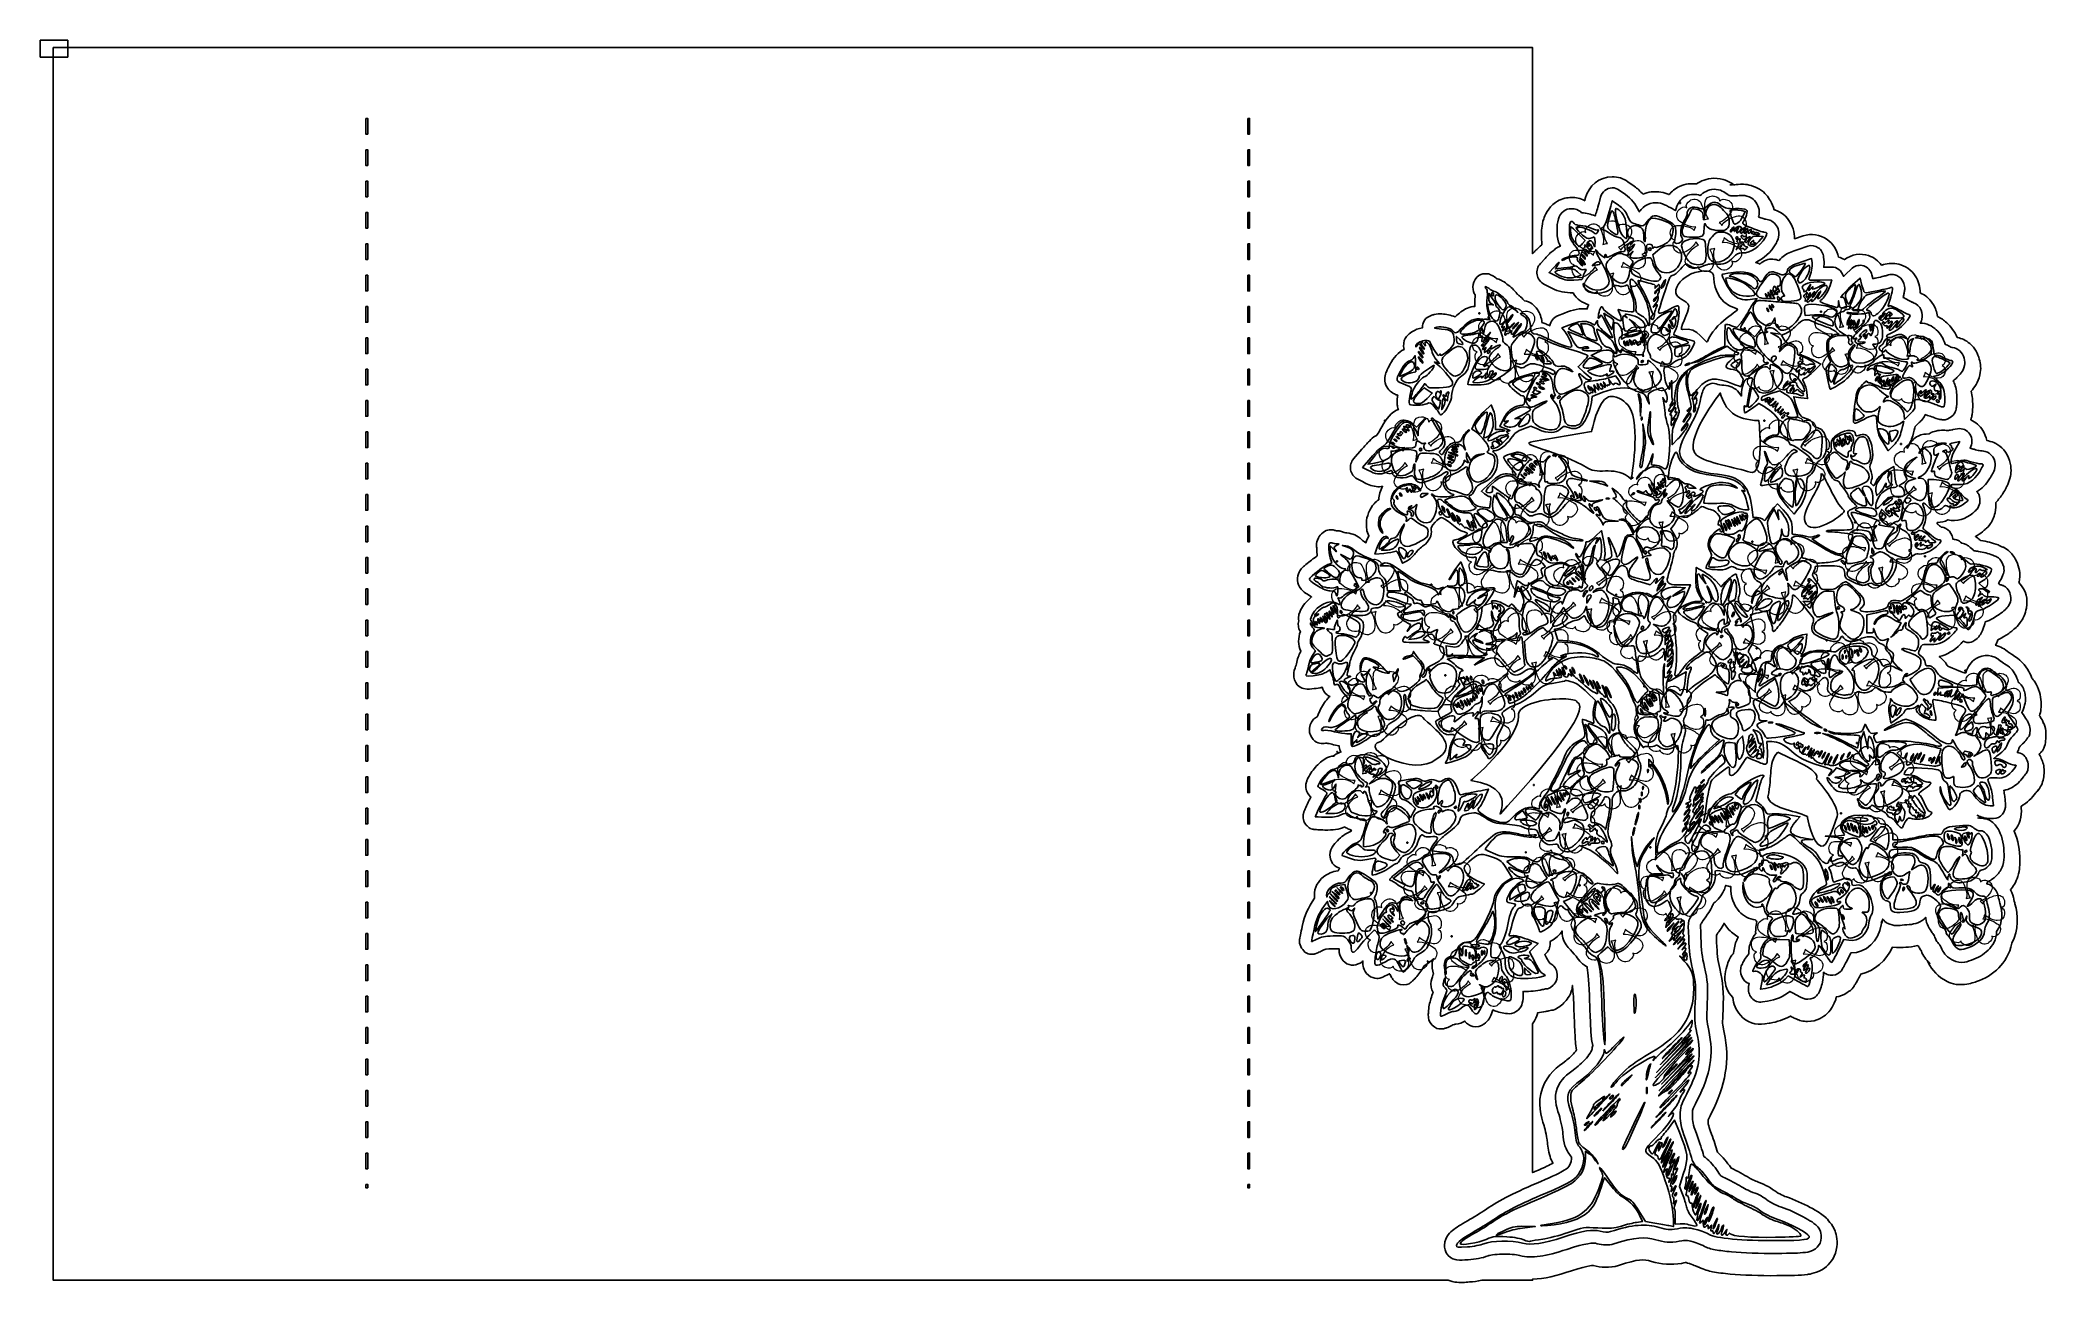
# Model space of a CAD drawing. Header units: centimetres. Extents: x -13.4 to 13.6, y -8.3 to 8.5.
import ezdxf

# ---------------------------------------------------------------- set-up
doc = ezdxf.new("R2010")
doc.units = ezdxf.units.CM
doc.header["$MEASUREMENT"] = 0
doc.header["$XCLIPFRAME"] = 0
doc.layers.add('Layer 1', color=7, linetype='Continuous')
picture_1 = doc.add_image_def('image1.jpg', size_in_pixel=(1937, 1200))
picture_2 = doc.add_image_def('image2.jpg', size_in_pixel=(73, 73))
picture_3 = doc.add_image_def('image3.jpg', size_in_pixel=(66, 66))
picture_4 = doc.add_image_def('image4.jpg', size_in_pixel=(73, 73))
picture_5 = doc.add_image_def('image5.jpg', size_in_pixel=(66, 66))
picture_6 = doc.add_image_def('image6.jpg', size_in_pixel=(73, 73))
picture_7 = doc.add_image_def('image7.jpg', size_in_pixel=(66, 66))
picture_8 = doc.add_image_def('image8.jpg', size_in_pixel=(73, 73))
picture_9 = doc.add_image_def('image9.jpg', size_in_pixel=(66, 66))
picture_10 = doc.add_image_def('image10.jpg', size_in_pixel=(73, 73))
picture_11 = doc.add_image_def('image11.jpg', size_in_pixel=(66, 66))
picture_12 = doc.add_image_def('image12.jpg', size_in_pixel=(73, 73))
picture_13 = doc.add_image_def('image13.jpg', size_in_pixel=(66, 66))
picture_14 = doc.add_image_def('image14.jpg', size_in_pixel=(73, 73))
picture_15 = doc.add_image_def('image15.jpg', size_in_pixel=(66, 66))
picture_16 = doc.add_image_def('image16.jpg', size_in_pixel=(73, 73))
picture_17 = doc.add_image_def('image17.jpg', size_in_pixel=(66, 66))
picture_18 = doc.add_image_def('image18.jpg', size_in_pixel=(73, 73))
picture_19 = doc.add_image_def('image19.jpg', size_in_pixel=(66, 66))
picture_20 = doc.add_image_def('image20.jpg', size_in_pixel=(73, 73))
picture_21 = doc.add_image_def('image21.jpg', size_in_pixel=(66, 66))
picture_22 = doc.add_image_def('image22.jpg', size_in_pixel=(73, 73))
picture_23 = doc.add_image_def('image23.jpg', size_in_pixel=(66, 66))
picture_24 = doc.add_image_def('image24.jpg', size_in_pixel=(73, 73))
picture_25 = doc.add_image_def('image25.jpg', size_in_pixel=(66, 66))
picture_26 = doc.add_image_def('image26.jpg', size_in_pixel=(73, 73))
picture_27 = doc.add_image_def('image27.jpg', size_in_pixel=(66, 66))
picture_28 = doc.add_image_def('image28.jpg', size_in_pixel=(73, 73))
picture_29 = doc.add_image_def('image29.jpg', size_in_pixel=(66, 66))
picture_30 = doc.add_image_def('image30.jpg', size_in_pixel=(73, 73))
picture_31 = doc.add_image_def('image31.jpg', size_in_pixel=(66, 66))
picture_32 = doc.add_image_def('image32.jpg', size_in_pixel=(73, 73))
picture_33 = doc.add_image_def('image33.jpg', size_in_pixel=(66, 66))
picture_34 = doc.add_image_def('image34.jpg', size_in_pixel=(73, 73))
picture_35 = doc.add_image_def('image35.jpg', size_in_pixel=(66, 66))
picture_36 = doc.add_image_def('image36.jpg', size_in_pixel=(73, 73))
picture_37 = doc.add_image_def('image37.jpg', size_in_pixel=(66, 66))
picture_38 = doc.add_image_def('image38.jpg', size_in_pixel=(73, 73))
picture_39 = doc.add_image_def('image39.jpg', size_in_pixel=(66, 66))
picture_40 = doc.add_image_def('image40.jpg', size_in_pixel=(73, 73))
picture_41 = doc.add_image_def('image41.jpg', size_in_pixel=(66, 66))
picture_42 = doc.add_image_def('image42.jpg', size_in_pixel=(73, 73))
picture_43 = doc.add_image_def('image43.jpg', size_in_pixel=(66, 66))

msp = doc.modelspace()

# ---------------------------------------------------------------- linework, layer by layer
at = {"layer": 'Layer 1', "lineweight": 25}
for points, knots in [([(-13.25434, 8.39176), (-13.25434, 8.39176), (-13.25434, -8.25219), (-13.25434, -8.25219), (-13.25434, -8.25219), (-13.25434, -8.25219), (5.57821, -8.25219), (5.57821, -8.25219), (5.57821, -8.25219), (5.61766, -8.26751), (5.65146, -8.27469), (5.66833, -8.27699), (5.66833, -8.27699), (5.74724, -8.28775), (5.80535, -8.28016), (5.86677, -8.27534), (5.86677, -8.27534), (5.91925, -8.27122), (5.97481, -8.26445), (6.03213, -8.25219), (6.03213, -8.25219), (6.03213, -8.25219), (6.71839, -8.25219), (6.71839, -8.25219), (6.71839, -8.25219), (6.71839, -8.25219), (6.71839, -8.23731), (6.71839, -8.23731), (6.71839, -8.23731), (6.87719, -8.23402), (7.04453, -8.19005), (7.2426, -8.12569), (7.2426, -8.12569), (7.49948, -8.04222), (7.54613, -8.05414), (7.5386, -8.0521), (7.5386, -8.0521), (7.63997, -8.07956), (7.75685, -8.09127), (7.87925, -8.0521), (7.87925, -8.0521), (8.15454, -7.96399), (8.21472, -7.96403), (8.32325, -7.99753), (8.32325, -7.99753), (8.45705, -8.03883), (8.59036, -8.04632), (8.73087, -8.02399), (8.73087, -8.02399), (8.83898, -8.00681), (8.73576, -8.00238), (8.83753, -8.02812), (8.83753, -8.02812), (8.84142, -8.0291), (8.87652, -8.04097), (8.90202, -8.05127), (8.90202, -8.05127), (8.91477, -8.05642), (8.92467, -8.06115), (8.93509, -8.06533), (8.93509, -8.06533), (8.9403, -8.06742), (8.94069, -8.06834), (8.96072, -8.07443), (8.96072, -8.07443), (8.96148, -8.07467), (8.96405, -8.07499), (8.96485, -8.07526), (8.96485, -8.07526), (9.03394, -8.10802), (9.0997, -8.12721), (9.14592, -8.13644), (9.14592, -8.13644), (9.21883, -8.151), (9.29776, -8.15983), (9.38487, -8.16786), (9.38487, -8.16786), (9.56121, -8.1841), (9.77728, -8.19167), (10.01822, -8.19018), (10.01822, -8.19018), (10.20881, -8.18901), (10.3246, -8.18845), (10.42998, -8.17364), (10.42998, -8.17364), (10.45638, -8.16993), (10.56806, -8.15443), (10.65984, -8.08682), (10.65984, -8.08682), (10.73086, -8.0345), (10.79067, -7.96581), (10.81942, -7.84373), (10.81942, -7.84373), (10.84539, -7.73343), (10.82097, -7.63806), (10.80288, -7.58824), (10.80288, -7.58824), (10.77159, -7.50204), (10.69079, -7.42024), (10.67886, -7.40799), (10.67886, -7.40799), (10.67602, -7.40545), (10.6755, -7.4054), (10.67638, -7.40634), (10.67638, -7.40634), (10.65231, -7.38499), (10.62873, -7.36663), (10.60693, -7.35177), (10.60693, -7.35177), (10.56509, -7.32326), (10.51892, -7.29549), (10.46802, -7.26826), (10.46802, -7.26826), (10.36776, -7.21461), (10.25377, -7.16402), (10.14556, -7.12687), (10.14556, -7.12687), (10.12224, -7.11886), (10.08454, -7.10189), (10.05544, -7.08718), (10.05544, -7.08718), (10.04089, -7.07983), (10.02822, -7.0728), (10.01989, -7.06816), (10.01989, -7.06816), (10.01689, -7.06649), (10.01547, -7.06555), (10.0141, -7.06485), (10.0141, -7.06485), (9.94353, -7.01004), (9.86178, -6.96106), (9.76771, -6.92925), (9.76771, -6.92925), (9.76774, -6.92853), (9.73526, -6.91574), (9.71479, -6.9061), (9.71479, -6.9061), (9.6875, -6.89324), (9.65553, -6.87636), (9.64451, -6.86972), (9.64451, -6.86972), (9.57146, -6.82571), (9.4773, -6.77518), (9.4039, -6.73991), (9.4039, -6.73991), (9.39844, -6.73729), (9.40007, -6.73957), (9.39646, -6.73826), (9.39646, -6.73826), (9.3947, -6.73506), (9.39693, -6.73613), (9.39398, -6.73165), (9.39398, -6.73165), (9.34722, -6.66052), (9.28703, -6.58874), (9.21456, -6.52412), (9.21456, -6.52412), (9.19202, -6.44757), (9.16684, -6.36872), (9.13518, -6.28021), (9.13518, -6.28021), (9.10746, -6.20271), (9.09486, -6.16454), (9.09219, -6.15288), (9.09219, -6.15288), (9.08952, -6.14122), (9.08963, -6.14508), (9.08971, -6.10327), (9.08971, -6.10327), (9.08974, -6.09012), (9.09033, -6.08875), (9.09054, -6.08425), (9.09054, -6.08425), (9.09386, -6.07768), (9.10583, -6.04901), (9.13023, -6.00157), (9.13023, -6.00157), (9.3247, -5.62341), (9.3856, -5.28087), (9.30634, -4.90603), (9.30634, -4.90603), (9.27826, -4.7732), (9.28099, -4.81035), (9.29063, -4.60093), (9.29063, -4.60093), (9.30168, -4.36089), (9.29119, -4.23755), (9.24598, -4.04365), (9.24598, -4.04365), (9.2177, -3.92234), (9.20961, -3.85333), (9.20381, -3.69142), (9.20381, -3.69142), (9.20206, -3.64255), (9.20171, -3.61779), (9.20133, -3.5922), (9.20133, -3.5922), (9.21436, -3.57344), (9.22569, -3.55752), (9.25094, -3.52275), (9.25094, -3.52275), (9.27156, -3.49434), (9.28727, -3.46322), (9.30386, -3.43263), (9.30386, -3.43263), (9.32003, -3.45645), (9.33533, -3.4805), (9.3543, -3.50208), (9.3543, -3.50208), (9.39458, -3.54793), (9.44266, -3.58647), (9.49569, -3.61701), (9.49569, -3.61701), (9.48861, -3.63088), (9.48021, -3.64423), (9.47419, -3.65835), (9.47419, -3.65835), (9.45262, -3.70897), (9.43998, -3.76988), (9.43285, -3.83364), (9.43285, -3.83364), (9.42147, -3.84846), (9.41351, -3.85411), (9.4006, -3.87581), (9.4006, -3.87581), (9.38928, -3.89485), (9.3759, -3.91927), (9.36257, -3.94774), (9.36257, -3.94774), (9.36386, -3.9456), (9.31462, -4.06245), (9.31461, -4.15445), (9.31461, -4.15445), (9.31461, -4.27933), (9.34863, -4.35557), (9.42292, -4.43309), (9.42292, -4.43309), (9.43037, -4.52211), (9.46351, -4.60717), (9.52379, -4.6737), (9.52379, -4.6737), (9.60953, -4.76832), (9.73417, -4.81263), (9.85617, -4.79194), (9.85617, -4.79194), (9.85617, -4.79194), (9.91405, -4.78202), (9.91405, -4.78202), (9.91405, -4.78202), (9.9164, -4.78178), (9.91915, -4.78151), (9.92149, -4.78119), (9.92149, -4.78119), (9.92149, -4.78119), (9.9248, -4.78036), (9.9248, -4.78036), (9.9248, -4.78036), (9.92506, -4.78036), (9.92537, -4.78036), (9.92563, -4.78036), (9.92563, -4.78036), (10.01916, -4.7644), (10.11207, -4.73269), (10.19931, -4.68528), (10.19931, -4.68528), (10.20732, -4.68956), (10.21609, -4.69443), (10.22411, -4.69851), (10.22411, -4.69851), (10.24365, -4.70845), (10.26082, -4.71694), (10.27537, -4.72331), (10.27537, -4.72331), (10.27674, -4.72391), (10.28915, -4.72976), (10.30514, -4.73571), (10.30514, -4.73571), (10.30552, -4.73601), (10.30644, -4.73627), (10.30927, -4.73736), (10.30927, -4.73736), (10.31047, -4.73779), (10.31133, -4.73775), (10.31258, -4.73819), (10.31258, -4.73819), (10.32011, -4.74097), (10.33121, -4.74559), (10.34483, -4.74894), (10.34483, -4.74894), (10.37529, -4.75642), (10.40093, -4.75761), (10.43082, -4.75804), (10.43082, -4.75804), (10.55538, -4.7598), (10.65039, -4.69404), (10.69127, -4.65551), (10.69127, -4.65551), (10.72898, -4.61997), (10.76018, -4.57045), (10.7632, -4.56539), (10.7632, -4.56539), (10.78615, -4.52692), (10.80169, -4.48761), (10.80702, -4.47279), (10.80702, -4.47279), (10.81296, -4.45626), (10.81495, -4.44284), (10.81942, -4.42731), (10.81942, -4.42731), (10.86466, -4.41944), (10.91241, -4.40443), (10.96081, -4.37191), (10.96081, -4.37191), (10.99615, -4.34817), (11.0211, -4.33492), (11.05838, -4.28261), (11.05838, -4.28261), (11.0615, -4.27823), (11.06283, -4.27383), (11.06582, -4.26855), (11.06582, -4.26855), (11.07569, -4.25446), (11.08249, -4.24206), (11.08649, -4.23548), (11.08649, -4.23548), (11.09725, -4.21776), (11.10647, -4.20141), (11.11543, -4.18504), (11.11543, -4.18504), (11.12526, -4.1671), (11.13945, -4.14062), (11.15181, -4.11724), (11.15181, -4.11724), (11.33934, -4.07309), (11.49501, -3.93759), (11.5768, -3.75509), (11.5768, -3.75509), (11.65262, -3.76452), (11.71828, -3.75878), (11.75622, -3.75592), (11.75622, -3.75592), (11.80272, -3.7524), (11.86028, -3.74749), (11.92158, -3.73277), (11.92158, -3.73277), (11.9307, -3.74635), (11.93915, -3.76394), (11.94804, -3.77576), (11.94804, -3.77576), (11.95619, -3.7866), (11.96075, -3.79424), (11.96127, -3.79478), (11.96127, -3.79478), (11.96959, -3.81535), (11.97678, -3.83888), (11.98607, -3.85514), (11.98607, -3.85514), (12.0021, -3.88318), (12.02332, -3.91016), (12.04643, -3.93617), (12.04643, -3.93617), (12.08541, -4.01991), (12.16208, -4.12917), (12.2705, -4.19331), (12.2705, -4.19331), (12.32877, -4.22778), (12.39852, -4.26596), (12.52185, -4.26111), (12.52185, -4.26111), (12.60498, -4.25784), (12.66988, -4.23408), (12.71037, -4.2206), (12.71037, -4.2206), (12.82451, -4.18257), (12.92959, -4.11919), (13.01547, -4.03291), (13.01547, -4.03291), (13.08602, -3.96203), (13.16369, -3.84624), (13.18745, -3.69887), (13.18745, -3.69887), (13.28683, -3.52162), (13.275, -3.31496), (13.23127, -3.16888), (13.23127, -3.16888), (13.22907, -3.16152), (13.21414, -3.10071), (13.21473, -3.10356), (13.21473, -3.10356), (13.21047, -3.08299), (13.19718, -3.03378), (13.17008, -2.97871), (13.17008, -2.97871), (13.20604, -2.93543), (13.24458, -2.8809), (13.27012, -2.79846), (13.27012, -2.79846), (13.29771, -2.7094), (13.29741, -2.62818), (13.29741, -2.57935), (13.29741, -2.57935), (13.29741, -2.44569), (13.27409, -2.31205), (13.21886, -2.18826), (13.21886, -2.18826), (13.21973, -2.18724), (13.22129, -2.18681), (13.22217, -2.18578), (13.22217, -2.18578), (13.29396, -2.10137), (13.32742, -1.98864), (13.31643, -1.8782), (13.31643, -1.8782), (13.31643, -1.8782), (13.31394, -1.85505), (13.31394, -1.85505), (13.31394, -1.85505), (13.396, -1.80325), (13.46116, -1.73855), (13.51072, -1.67398), (13.51072, -1.67398), (13.51455, -1.66899), (13.52814, -1.65473), (13.54627, -1.6285), (13.54627, -1.6285), (13.53677, -1.64224), (13.53267, -1.64954), (13.53139, -1.65248), (13.53139, -1.65248), (13.53654, -1.64799), (13.55849, -1.62025), (13.57769, -1.58633), (13.57769, -1.58633), (13.60893, -1.53114), (13.61928, -1.4722), (13.62399, -1.40856), (13.62399, -1.40856), (13.62996, -1.3279), (13.61521, -1.27841), (13.59422, -1.22501), (13.59422, -1.22501), (13.58502, -1.20159), (13.57319, -1.1781), (13.55949, -1.15473), (13.55949, -1.15473), (13.5665, -1.14517), (13.57206, -1.13811), (13.57933, -1.12662), (13.57933, -1.12662), (13.58964, -1.11435), (13.59878, -1.10841), (13.60744, -1.09272), (13.60744, -1.09272), (13.64549, -1.02378), (13.64878, -0.96213), (13.64878, -0.89346), (13.64878, -0.89346), (13.64878, -0.85204), (13.64605, -0.81333), (13.6339, -0.77274), (13.6339, -0.77274), (13.62175, -0.73216), (13.60475, -0.69944), (13.61819, -0.73305), (13.61819, -0.73305), (13.61078, -0.71453), (13.60228, -0.6975), (13.59669, -0.68675), (13.59669, -0.68675), (13.58312, -0.66064), (13.57137, -0.64367), (13.56527, -0.63383), (13.56527, -0.63383), (13.56463, -0.63282), (13.56424, -0.63154), (13.56363, -0.63052), (13.56363, -0.63052), (13.57947, -0.57211), (13.58919, -0.50899), (13.58513, -0.44035), (13.58513, -0.44035), (13.5805, -0.36209), (13.55875, -0.26232), (13.49914, -0.17163), (13.49914, -0.17163), (13.48516, -0.15037), (13.47271, -0.137), (13.46028, -0.12367), (13.46028, -0.12367), (13.44655, -0.08772), (13.43163, -0.05575), (13.41811, -0.03189), (13.41811, -0.03189), (13.37157, 0.05024), (13.29694, 0.13776), (13.19404, 0.19466), (13.19404, 0.19466), (13.18958, 0.19753), (13.18049, 0.20325), (13.17502, 0.20706), (13.17502, 0.20706), (13.16956, 0.21087), (13.16438, 0.21429), (13.15931, 0.21781), (13.15931, 0.21781), (13.15738, 0.21915), (13.15521, 0.22057), (13.15187, 0.22277), (13.15187, 0.22277), (13.15084, 0.22345), (13.15089, 0.22346), (13.14938, 0.22442), (13.14938, 0.22442), (13.09296, 0.27102), (13.03263, 0.30436), (12.96913, 0.32116), (12.96913, 0.32116), (12.97681, 0.33655), (12.98623, 0.35364), (12.99228, 0.36746), (12.99228, 0.36746), (12.99742, 0.37921), (12.99662, 0.38326), (13.00055, 0.39392), (13.00055, 0.39392), (13.05178, 0.41999), (13.09768, 0.44774), (13.1345, 0.4733), (13.1345, 0.4733), (13.16925, 0.49742), (13.2074, 0.52617), (13.24612, 0.56342), (13.24612, 0.56342), (13.25749, 0.57436), (13.29786, 0.61454), (13.32715, 0.66264), (13.32715, 0.66264), (13.3353, 0.67603), (13.37401, 0.74908), (13.38503, 0.82304), (13.38503, 0.82304), (13.40415, 0.9513), (13.39006, 1.0517), (13.28333, 1.167), (13.28333, 1.167), (13.28887, 1.18829), (13.29448, 1.21018), (13.29656, 1.23893), (13.29656, 1.23893), (13.30204, 1.31502), (13.28098, 1.40839), (13.23455, 1.4878), (13.23455, 1.4878), (13.20586, 1.53686), (13.17189, 1.58046), (13.12954, 1.61182), (13.12954, 1.61182), (13.08719, 1.64318), (13.04865, 1.65699), (13.07497, 1.64241), (13.07497, 1.64241), (13.0492, 1.65668), (13.02447, 1.66832), (13.00386, 1.67631), (13.00386, 1.67631), (12.9618, 1.69261), (12.92261, 1.70266), (12.88728, 1.71186), (12.88728, 1.71186), (12.84986, 1.7216), (12.80994, 1.73122), (12.76822, 1.73749), (12.76822, 1.73749), (12.76772, 1.73757), (12.76549, 1.73738), (12.76491, 1.73749), (12.76491, 1.73749), (12.75475, 1.74608), (12.74569, 1.7568), (12.73514, 1.76478), (12.73514, 1.76478), (12.72476, 1.77263), (12.71006, 1.78054), (12.69711, 1.78876), (12.69711, 1.78876), (12.73123, 1.80849), (12.7647, 1.82985), (12.79385, 1.85408), (12.79385, 1.85408), (12.81027, 1.86773), (12.82476, 1.88211), (12.84015, 1.89707), (12.84015, 1.89707), (12.82182, 1.87925), (12.8598, 1.908), (12.89141, 1.94999), (12.89141, 1.94999), (12.92302, 1.99198), (12.94851, 2.04891), (12.96252, 2.11039), (12.96252, 2.11039), (12.97441, 2.16255), (12.97779, 2.20716), (12.97327, 2.25012), (12.97327, 2.25012), (13.0076, 2.28671), (13.04077, 2.3254), (13.06835, 2.37084), (13.06835, 2.37084), (13.08567, 2.39936), (13.10006, 2.42392), (13.113, 2.44773), (13.113, 2.44773), (13.11011, 2.44241), (13.15602, 2.52209), (13.17088, 2.604), (13.17088, 2.604), (13.18077, 2.65852), (13.18624, 2.75241), (13.1436, 2.85205), (13.1436, 2.85205), (13.09351, 2.96909), (13.02373, 3.02183), (12.94516, 3.05793), (12.94516, 3.05793), (12.91349, 3.07248), (12.88261, 3.07826), (12.85173, 3.08439), (12.85173, 3.08439), (12.84153, 3.13271), (12.82514, 3.1802), (12.79799, 3.22247), (12.79799, 3.22247), (12.75692, 3.2864), (12.70034, 3.33374), (12.63593, 3.36303), (12.63593, 3.36303), (12.64424, 3.39313), (12.65123, 3.42458), (12.65329, 3.4391), (12.65329, 3.4391), (12.65965, 3.48386), (12.66185, 3.52566), (12.66156, 3.56395), (12.66156, 3.56395), (12.66111, 3.62035), (12.65483, 3.68555), (12.64172, 3.75329), (12.64172, 3.75329), (12.68219, 3.80019), (12.73361, 3.86844), (12.75748, 3.97157), (12.75748, 3.97157), (12.77741, 4.0577), (12.76791, 4.11708), (12.74921, 4.18572), (12.74921, 4.18572), (12.73051, 4.25435), (12.6975, 4.33104), (12.62188, 4.39573), (12.62188, 4.39573), (12.5689, 4.44105), (12.50878, 4.46324), (12.45652, 4.47593), (12.45652, 4.47593), (12.45538, 4.4762), (12.45514, 4.47649), (12.45403, 4.47676), (12.45403, 4.47676), (12.45377, 4.4771), (12.45337, 4.47725), (12.45321, 4.47759), (12.45321, 4.47759), (12.41695, 4.55618), (12.36732, 4.62396), (12.30934, 4.67685), (12.30934, 4.67685), (12.27364, 4.70942), (12.23158, 4.73808), (12.18532, 4.76201), (12.18532, 4.76201), (12.17756, 4.81751), (12.1611, 4.87669), (12.12, 4.9373), (12.12, 4.9373), (12.0691, 5.01236), (12.01151, 5.05364), (11.95215, 5.07786), (11.95215, 5.07786), (11.95082, 5.11589), (11.94747, 5.16214), (11.93479, 5.20188), (11.93479, 5.20188), (11.91111, 5.2761), (11.87226, 5.34842), (11.78348, 5.41107), (11.78348, 5.41107), (11.69988, 5.47006), (11.61758, 5.47924), (11.56189, 5.47804), (11.56189, 5.47804), (11.5233, 5.47721), (11.48731, 5.47172), (11.45523, 5.4615), (11.45523, 5.4615), (11.44552, 5.45841), (11.45116, 5.46035), (11.44365, 5.45737), (11.44365, 5.45737), (11.44325, 5.45726), (11.4424, 5.45666), (11.442, 5.45654), (11.442, 5.45654), (11.43702, 5.45515), (11.43473, 5.45444), (11.43042, 5.45323), (11.43042, 5.45323), (11.38479, 5.51197), (11.326, 5.55857), (11.25596, 5.58221), (11.25596, 5.58221), (11.14563, 5.61946), (11.02451, 5.59881), (10.92854, 5.52929), (10.92854, 5.52929), (10.90324, 5.54336), (10.878, 5.55546), (10.84999, 5.56319), (10.84999, 5.56319), (10.82793, 5.65855), (10.77459, 5.74516), (10.69455, 5.80132), (10.69455, 5.80132), (10.59908, 5.8683), (10.48051, 5.88488), (10.37292, 5.84928), (10.37292, 5.84928), (10.37266, 5.84928), (10.37235, 5.84928), (10.37209, 5.84928), (10.37209, 5.84928), (10.37209, 5.84928), (10.25551, 5.80959), (10.25551, 5.80959), (10.25551, 5.80959), (10.2555, 5.85209), (10.25088, 5.89794), (10.23484, 5.94519), (10.23484, 5.94519), (10.18259, 6.09905), (10.09641, 6.16022), (9.9901, 6.19902), (9.9901, 6.19902), (9.98601, 6.20051), (9.98262, 6.20018), (9.97852, 6.2015), (9.97852, 6.2015), (9.96713, 6.24589), (9.95097, 6.28461), (9.93056, 6.32056), (9.93056, 6.32056), (9.8983, 6.37741), (9.86113, 6.43239), (9.78256, 6.47848), (9.78256, 6.47848), (9.71048, 6.52077), (9.6311, 6.54388), (9.56759, 6.54628), (9.56759, 6.54628), (9.50407, 6.54868), (9.4724, 6.5409), (9.45018, 6.54049), (9.45018, 6.54049), (9.44278, 6.54036), (9.44111, 6.5405), (9.4353, 6.54049), (9.4353, 6.54049), (9.37785, 6.57855), (9.28862, 6.63013), (9.1641, 6.62731), (9.1641, 6.62731), (9.065, 6.62506), (8.99188, 6.58878), (8.93259, 6.55124), (8.93259, 6.55124), (8.86106, 6.55746), (8.78312, 6.55508), (8.70191, 6.51734), (8.70191, 6.51734), (8.64275, 6.48985), (8.59777, 6.45068), (8.5597, 6.40737), (8.5597, 6.40737), (8.49417, 6.43297), (8.41711, 6.45446), (8.32157, 6.44292), (8.32157, 6.44292), (8.27886, 6.43776), (8.24362, 6.4244), (8.20995, 6.41067), (8.20995, 6.41067), (8.1732, 6.45095), (8.13418, 6.48841), (8.09006, 6.51981), (8.09006, 6.51981), (8.0898, 6.52009), (8.08949, 6.52036), (8.08923, 6.52064), (8.08923, 6.52064), (8.08923, 6.52064), (8.00489, 6.58017), (8.00489, 6.58017), (8.00489, 6.58017), (7.94413, 6.62383), (7.87089, 6.64837), (7.7924, 6.64797), (7.7924, 6.64797), (7.7924, 6.64797), (7.79157, 6.64797), (7.79157, 6.64797), (7.79157, 6.64797), (7.62295, 6.64669), (7.4739, 6.52649), (7.42942, 6.35445), (7.42942, 6.35445), (7.42942, 6.3539), (7.42942, 6.35335), (7.42942, 6.3528), (7.42942, 6.3528), (7.42942, 6.3528), (7.42281, 6.32386), (7.42281, 6.32386), (7.42281, 6.32386), (7.41522, 6.32783), (7.40838, 6.33271), (7.40049, 6.33626), (7.40049, 6.33626), (7.33652, 6.36504), (7.28352, 6.36935), (7.22355, 6.36603), (7.22355, 6.36603), (7.16358, 6.3627), (7.09692, 6.3494), (7.02759, 6.30071), (7.02759, 6.30071), (6.92822, 6.23092), (6.88037, 6.11423), (6.86884, 6.07912), (6.86884, 6.07912), (6.83942, 5.98951), (6.83825, 5.90569), (6.83825, 5.85422), (6.83825, 5.85422), (6.83825, 5.82385), (6.83971, 5.7794), (6.84569, 5.72937), (6.84569, 5.72937), (6.81161, 5.70223), (6.78365, 5.67572), (6.78285, 5.67563), (6.78285, 5.67563), (6.77221, 5.6646), (6.76145, 5.65341), (6.7506, 5.64173), (6.7506, 5.64173), (6.74569, 5.637), (6.74102, 5.63204), (6.73654, 5.62685), (6.73654, 5.62685), (6.73628, 5.62685), (6.73597, 5.62685), (6.73571, 5.62685), (6.73571, 5.62685), (6.73571, 5.62685), (6.71835, 5.60783), (6.71835, 5.60783), (6.71835, 5.60783), (6.71835, 5.60783), (6.71835, 8.39174), (6.71835, 8.39174), (6.71835, 8.39174), (6.71835, 8.39174), (-13.25438, 8.39174), (-13.25438, 8.39174), (-13.25438, 8.39174), (-13.25438, 8.39174), (-13.25434, 8.39176), (-13.25434, 8.39176)], [0, 0, 0, 0, 0.0044843, 0.0044843, 0.0044843, 0.0044843, 0.00896861, 0.00896861, 0.00896861, 0.00896861, 0.01345291, 0.01345291, 0.01345291, 0.01345291, 0.01793722, 0.01793722, 0.01793722, 0.01793722, 0.02242152, 0.02242152, 0.02242152, 0.02242152, 0.02690583, 0.02690583, 0.02690583, 0.02690583, 0.03139013, 0.03139013, 0.03139013, 0.03139013, 0.03587444, 0.03587444, 0.03587444, 0.03587444, 0.04035874, 0.04035874, 0.04035874, 0.04035874, 0.04484305, 0.04484305, 0.04484305, 0.04484305, 0.04932735, 0.04932735, 0.04932735, 0.04932735, 0.05381166, 0.05381166, 0.05381166, 0.05381166, 0.05829596, 0.05829596, 0.05829596, 0.05829596, 0.06278027, 0.06278027, 0.06278027, 0.06278027, 0.06726457, 0.06726457, 0.06726457, 0.06726457, 0.07174888, 0.07174888, 0.07174888, 0.07174888, 0.07623318, 0.07623318, 0.07623318, 0.07623318, 0.08071749, 0.08071749, 0.08071749, 0.08071749, 0.08520179, 0.08520179, 0.08520179, 0.08520179, 0.0896861, 0.0896861, 0.0896861, 0.0896861, 0.0941704, 0.0941704, 0.0941704, 0.0941704, 0.09865471, 0.09865471, 0.09865471, 0.09865471, 0.10313901, 0.10313901, 0.10313901, 0.10313901, 0.10762332, 0.10762332, 0.10762332, 0.10762332, 0.11210762, 0.11210762, 0.11210762, 0.11210762, 0.11659193, 0.11659193, 0.11659193, 0.11659193, 0.12107623, 0.12107623, 0.12107623, 0.12107623, 0.12556054, 0.12556054, 0.12556054, 0.12556054, 0.13004484, 0.13004484, 0.13004484, 0.13004484, 0.13452915, 0.13452915, 0.13452915, 0.13452915, 0.13901345, 0.13901345, 0.13901345, 0.13901345, 0.14349776, 0.14349776, 0.14349776, 0.14349776, 0.14798206, 0.14798206, 0.14798206, 0.14798206, 0.15246637, 0.15246637, 0.15246637, 0.15246637, 0.15695067, 0.15695067, 0.15695067, 0.15695067, 0.16143498, 0.16143498, 0.16143498, 0.16143498, 0.16591928, 0.16591928, 0.16591928, 0.16591928, 0.17040359, 0.17040359, 0.17040359, 0.17040359, 0.17488789, 0.17488789, 0.17488789, 0.17488789, 0.1793722, 0.1793722, 0.1793722, 0.1793722, 0.1838565, 0.1838565, 0.1838565, 0.1838565, 0.18834081, 0.18834081, 0.18834081, 0.18834081, 0.19282511, 0.19282511, 0.19282511, 0.19282511, 0.19730942, 0.19730942, 0.19730942, 0.19730942, 0.20179372, 0.20179372, 0.20179372, 0.20179372, 0.20627803, 0.20627803, 0.20627803, 0.20627803, 0.21076233, 0.21076233, 0.21076233, 0.21076233, 0.21524664, 0.21524664, 0.21524664, 0.21524664, 0.21973094, 0.21973094, 0.21973094, 0.21973094, 0.22421525, 0.22421525, 0.22421525, 0.22421525, 0.22869955, 0.22869955, 0.22869955, 0.22869955, 0.23318386, 0.23318386, 0.23318386, 0.23318386, 0.23766816, 0.23766816, 0.23766816, 0.23766816, 0.24215247, 0.24215247, 0.24215247, 0.24215247, 0.24663677, 0.24663677, 0.24663677, 0.24663677, 0.25112108, 0.25112108, 0.25112108, 0.25112108, 0.25560538, 0.25560538, 0.25560538, 0.25560538, 0.26008969, 0.26008969, 0.26008969, 0.26008969, 0.26457399, 0.26457399, 0.26457399, 0.26457399, 0.2690583, 0.2690583, 0.2690583, 0.2690583, 0.2735426, 0.2735426, 0.2735426, 0.2735426, 0.27802691, 0.27802691, 0.27802691, 0.27802691, 0.28251121, 0.28251121, 0.28251121, 0.28251121, 0.28699552, 0.28699552, 0.28699552, 0.28699552, 0.29147982, 0.29147982, 0.29147982, 0.29147982, 0.29596413, 0.29596413, 0.29596413, 0.29596413, 0.30044843, 0.30044843, 0.30044843, 0.30044843, 0.30493274, 0.30493274, 0.30493274, 0.30493274, 0.30941704, 0.30941704, 0.30941704, 0.30941704, 0.31390135, 0.31390135, 0.31390135, 0.31390135, 0.31838565, 0.31838565, 0.31838565, 0.31838565, 0.32286996, 0.32286996, 0.32286996, 0.32286996, 0.32735426, 0.32735426, 0.32735426, 0.32735426, 0.33183857, 0.33183857, 0.33183857, 0.33183857, 0.33632287, 0.33632287, 0.33632287, 0.33632287, 0.34080717, 0.34080717, 0.34080717, 0.34080717, 0.34529148, 0.34529148, 0.34529148, 0.34529148, 0.34977578, 0.34977578, 0.34977578, 0.34977578, 0.35426009, 0.35426009, 0.35426009, 0.35426009, 0.35874439, 0.35874439, 0.35874439, 0.35874439, 0.3632287, 0.3632287, 0.3632287, 0.3632287, 0.367713, 0.367713, 0.367713, 0.367713, 0.37219731, 0.37219731, 0.37219731, 0.37219731, 0.37668161, 0.37668161, 0.37668161, 0.37668161, 0.38116592, 0.38116592, 0.38116592, 0.38116592, 0.38565022, 0.38565022, 0.38565022, 0.38565022, 0.39013453, 0.39013453, 0.39013453, 0.39013453, 0.39461883, 0.39461883, 0.39461883, 0.39461883, 0.39910314, 0.39910314, 0.39910314, 0.39910314, 0.40358744, 0.40358744, 0.40358744, 0.40358744, 0.40807175, 0.40807175, 0.40807175, 0.40807175, 0.41255605, 0.41255605, 0.41255605, 0.41255605, 0.41704036, 0.41704036, 0.41704036, 0.41704036, 0.42152466, 0.42152466, 0.42152466, 0.42152466, 0.42600897, 0.42600897, 0.42600897, 0.42600897, 0.43049327, 0.43049327, 0.43049327, 0.43049327, 0.43497758, 0.43497758, 0.43497758, 0.43497758, 0.43946188, 0.43946188, 0.43946188, 0.43946188, 0.44394619, 0.44394619, 0.44394619, 0.44394619, 0.44843049, 0.44843049, 0.44843049, 0.44843049, 0.4529148, 0.4529148, 0.4529148, 0.4529148, 0.4573991, 0.4573991, 0.4573991, 0.4573991, 0.46188341, 0.46188341, 0.46188341, 0.46188341, 0.46636771, 0.46636771, 0.46636771, 0.46636771, 0.47085202, 0.47085202, 0.47085202, 0.47085202, 0.47533632, 0.47533632, 0.47533632, 0.47533632, 0.47982063, 0.47982063, 0.47982063, 0.47982063, 0.48430493, 0.48430493, 0.48430493, 0.48430493, 0.48878924, 0.48878924, 0.48878924, 0.48878924, 0.49327354, 0.49327354, 0.49327354, 0.49327354, 0.49775785, 0.49775785, 0.49775785, 0.49775785, 0.50224215, 0.50224215, 0.50224215, 0.50224215, 0.50672646, 0.50672646, 0.50672646, 0.50672646, 0.51121076, 0.51121076, 0.51121076, 0.51121076, 0.51569507, 0.51569507, 0.51569507, 0.51569507, 0.52017937, 0.52017937, 0.52017937, 0.52017937, 0.52466368, 0.52466368, 0.52466368, 0.52466368, 0.52914798, 0.52914798, 0.52914798, 0.52914798, 0.53363229, 0.53363229, 0.53363229, 0.53363229, 0.53811659, 0.53811659, 0.53811659, 0.53811659, 0.5426009, 0.5426009, 0.5426009, 0.5426009, 0.5470852, 0.5470852, 0.5470852, 0.5470852, 0.55156951, 0.55156951, 0.55156951, 0.55156951, 0.55605381, 0.55605381, 0.55605381, 0.55605381, 0.56053812, 0.56053812, 0.56053812, 0.56053812, 0.56502242, 0.56502242, 0.56502242, 0.56502242, 0.56950673, 0.56950673, 0.56950673, 0.56950673, 0.57399103, 0.57399103, 0.57399103, 0.57399103, 0.57847534, 0.57847534, 0.57847534, 0.57847534, 0.58295964, 0.58295964, 0.58295964, 0.58295964, 0.58744395, 0.58744395, 0.58744395, 0.58744395, 0.59192825, 0.59192825, 0.59192825, 0.59192825, 0.59641256, 0.59641256, 0.59641256, 0.59641256, 0.60089686, 0.60089686, 0.60089686, 0.60089686, 0.60538117, 0.60538117, 0.60538117, 0.60538117, 0.60986547, 0.60986547, 0.60986547, 0.60986547, 0.61434978, 0.61434978, 0.61434978, 0.61434978, 0.61883408, 0.61883408, 0.61883408, 0.61883408, 0.62331839, 0.62331839, 0.62331839, 0.62331839, 0.62780269, 0.62780269, 0.62780269, 0.62780269, 0.632287, 0.632287, 0.632287, 0.632287, 0.6367713, 0.6367713, 0.6367713, 0.6367713, 0.64125561, 0.64125561, 0.64125561, 0.64125561, 0.64573991, 0.64573991, 0.64573991, 0.64573991, 0.65022422, 0.65022422, 0.65022422, 0.65022422, 0.65470852, 0.65470852, 0.65470852, 0.65470852, 0.65919283, 0.65919283, 0.65919283, 0.65919283, 0.66367713, 0.66367713, 0.66367713, 0.66367713, 0.66816143, 0.66816143, 0.66816143, 0.66816143, 0.67264574, 0.67264574, 0.67264574, 0.67264574, 0.67713004, 0.67713004, 0.67713004, 0.67713004, 0.68161435, 0.68161435, 0.68161435, 0.68161435, 0.68609865, 0.68609865, 0.68609865, 0.68609865, 0.69058296, 0.69058296, 0.69058296, 0.69058296, 0.69506726, 0.69506726, 0.69506726, 0.69506726, 0.69955157, 0.69955157, 0.69955157, 0.69955157, 0.70403587, 0.70403587, 0.70403587, 0.70403587, 0.70852018, 0.70852018, 0.70852018, 0.70852018, 0.71300448, 0.71300448, 0.71300448, 0.71300448, 0.71748879, 0.71748879, 0.71748879, 0.71748879, 0.72197309, 0.72197309, 0.72197309, 0.72197309, 0.7264574, 0.7264574, 0.7264574, 0.7264574, 0.7309417, 0.7309417, 0.7309417, 0.7309417, 0.73542601, 0.73542601, 0.73542601, 0.73542601, 0.73991031, 0.73991031, 0.73991031, 0.73991031, 0.74439462, 0.74439462, 0.74439462, 0.74439462, 0.74887892, 0.74887892, 0.74887892, 0.74887892, 0.75336323, 0.75336323, 0.75336323, 0.75336323, 0.75784753, 0.75784753, 0.75784753, 0.75784753, 0.76233184, 0.76233184, 0.76233184, 0.76233184, 0.76681614, 0.76681614, 0.76681614, 0.76681614, 0.77130045, 0.77130045, 0.77130045, 0.77130045, 0.77578475, 0.77578475, 0.77578475, 0.77578475, 0.78026906, 0.78026906, 0.78026906, 0.78026906, 0.78475336, 0.78475336, 0.78475336, 0.78475336, 0.78923767, 0.78923767, 0.78923767, 0.78923767, 0.79372197, 0.79372197, 0.79372197, 0.79372197, 0.79820628, 0.79820628, 0.79820628, 0.79820628, 0.80269058, 0.80269058, 0.80269058, 0.80269058, 0.80717489, 0.80717489, 0.80717489, 0.80717489, 0.81165919, 0.81165919, 0.81165919, 0.81165919, 0.8161435, 0.8161435, 0.8161435, 0.8161435, 0.8206278, 0.8206278, 0.8206278, 0.8206278, 0.82511211, 0.82511211, 0.82511211, 0.82511211, 0.82959641, 0.82959641, 0.82959641, 0.82959641, 0.83408072, 0.83408072, 0.83408072, 0.83408072, 0.83856502, 0.83856502, 0.83856502, 0.83856502, 0.84304933, 0.84304933, 0.84304933, 0.84304933, 0.84753363, 0.84753363, 0.84753363, 0.84753363, 0.85201794, 0.85201794, 0.85201794, 0.85201794, 0.85650224, 0.85650224, 0.85650224, 0.85650224, 0.86098655, 0.86098655, 0.86098655, 0.86098655, 0.86547085, 0.86547085, 0.86547085, 0.86547085, 0.86995516, 0.86995516, 0.86995516, 0.86995516, 0.87443946, 0.87443946, 0.87443946, 0.87443946, 0.87892377, 0.87892377, 0.87892377, 0.87892377, 0.88340807, 0.88340807, 0.88340807, 0.88340807, 0.88789238, 0.88789238, 0.88789238, 0.88789238, 0.89237668, 0.89237668, 0.89237668, 0.89237668, 0.89686099, 0.89686099, 0.89686099, 0.89686099, 0.90134529, 0.90134529, 0.90134529, 0.90134529, 0.9058296, 0.9058296, 0.9058296, 0.9058296, 0.9103139, 0.9103139, 0.9103139, 0.9103139, 0.91479821, 0.91479821, 0.91479821, 0.91479821, 0.91928251, 0.91928251, 0.91928251, 0.91928251, 0.92376682, 0.92376682, 0.92376682, 0.92376682, 0.92825112, 0.92825112, 0.92825112, 0.92825112, 0.93273543, 0.93273543, 0.93273543, 0.93273543, 0.93721973, 0.93721973, 0.93721973, 0.93721973, 0.94170404, 0.94170404, 0.94170404, 0.94170404, 0.94618834, 0.94618834, 0.94618834, 0.94618834, 0.95067265, 0.95067265, 0.95067265, 0.95067265, 0.95515695, 0.95515695, 0.95515695, 0.95515695, 0.95964126, 0.95964126, 0.95964126, 0.95964126, 0.96412556, 0.96412556, 0.96412556, 0.96412556, 0.96860987, 0.96860987, 0.96860987, 0.96860987, 0.97309417, 0.97309417, 0.97309417, 0.97309417, 0.97757848, 0.97757848, 0.97757848, 0.97757848, 0.98206278, 0.98206278, 0.98206278, 0.98206278, 0.98654709, 0.98654709, 0.98654709, 0.98654709, 0.99103139, 0.99103139, 0.99103139, 0.99103139, 1, 1, 1, 1]), ([(-9.03424, 7.43512), (-9.03424, 7.43512), (-9.00778, 7.43512), (-9.00778, 7.43512), (-9.00778, 7.43512), (-9.00778, 7.43512), (-9.00778, 7.22345), (-9.00778, 7.22345), (-9.00778, 7.22345), (-9.00778, 7.22345), (-9.03424, 7.22345), (-9.03424, 7.22345), (-9.03424, 7.22345), (-9.03424, 7.22345), (-9.03424, 7.43512), (-9.03424, 7.43512)], [0, 0, 0, 0, 0.2, 0.2, 0.2, 0.2, 0.4, 0.4, 0.4, 0.4, 0.6, 0.6, 0.6, 0.6, 1, 1, 1, 1]), ([(2.87201, 7.43512), (2.87201, 7.43512), (2.89847, 7.43512), (2.89847, 7.43512), (2.89847, 7.43512), (2.89847, 7.43512), (2.89847, 7.22345), (2.89847, 7.22345), (2.89847, 7.22345), (2.89847, 7.22345), (2.87201, 7.22345), (2.87201, 7.22345), (2.87201, 7.22345), (2.87201, 7.22345), (2.87201, 7.43512), (2.87201, 7.43512)], [0, 0, 0, 0, 0.2, 0.2, 0.2, 0.2, 0.4, 0.4, 0.4, 0.4, 0.6, 0.6, 0.6, 0.6, 1, 1, 1, 1]), ([(-9.03424, 7.01179), (-9.03424, 7.01179), (-9.00778, 7.01179), (-9.00778, 7.01179), (-9.00778, 7.01179), (-9.00778, 7.01179), (-9.00778, 6.80012), (-9.00778, 6.80012), (-9.00778, 6.80012), (-9.00778, 6.80012), (-9.03424, 6.80012), (-9.03424, 6.80012), (-9.03424, 6.80012), (-9.03424, 6.80012), (-9.03424, 7.01179), (-9.03424, 7.01179)], [0, 0, 0, 0, 0.2, 0.2, 0.2, 0.2, 0.4, 0.4, 0.4, 0.4, 0.6, 0.6, 0.6, 0.6, 1, 1, 1, 1]), ([(2.87201, 7.01179), (2.87201, 7.01179), (2.89847, 7.01179), (2.89847, 7.01179), (2.89847, 7.01179), (2.89847, 7.01179), (2.89847, 6.80012), (2.89847, 6.80012), (2.89847, 6.80012), (2.89847, 6.80012), (2.87201, 6.80012), (2.87201, 6.80012), (2.87201, 6.80012), (2.87201, 6.80012), (2.87201, 7.01179), (2.87201, 7.01179)], [0, 0, 0, 0, 0.2, 0.2, 0.2, 0.2, 0.4, 0.4, 0.4, 0.4, 0.6, 0.6, 0.6, 0.6, 1, 1, 1, 1]), ([(-9.03424, 6.58846), (-9.03424, 6.58846), (-9.00778, 6.58846), (-9.00778, 6.58846), (-9.00778, 6.58846), (-9.00778, 6.58846), (-9.00778, 6.37679), (-9.00778, 6.37679), (-9.00778, 6.37679), (-9.00778, 6.37679), (-9.03424, 6.37679), (-9.03424, 6.37679), (-9.03424, 6.37679), (-9.03424, 6.37679), (-9.03424, 6.58846), (-9.03424, 6.58846)], [0, 0, 0, 0, 0.2, 0.2, 0.2, 0.2, 0.4, 0.4, 0.4, 0.4, 0.6, 0.6, 0.6, 0.6, 1, 1, 1, 1]), ([(2.87201, 6.58846), (2.87201, 6.58846), (2.89847, 6.58846), (2.89847, 6.58846), (2.89847, 6.58846), (2.89847, 6.58846), (2.89847, 6.37679), (2.89847, 6.37679), (2.89847, 6.37679), (2.89847, 6.37679), (2.87201, 6.37679), (2.87201, 6.37679), (2.87201, 6.37679), (2.87201, 6.37679), (2.87201, 6.58846), (2.87201, 6.58846)], [0, 0, 0, 0, 0.2, 0.2, 0.2, 0.2, 0.4, 0.4, 0.4, 0.4, 0.6, 0.6, 0.6, 0.6, 1, 1, 1, 1]), ([(9.38324, 6.53967), (9.39545, 6.53956), (9.40381, 6.54), (9.41053, 6.53884), (9.41053, 6.53884), (9.41316, 6.53839), (9.41226, 6.53764), (9.41466, 6.53719), (9.41466, 6.53719), (9.40735, 6.53878), (9.39443, 6.53898), (9.38324, 6.53967)], [0, 0, 0, 0, 0.25, 0.25, 0.25, 0.25, 0.5, 0.5, 0.5, 0.5, 1, 1, 1, 1]), ([(-9.03424, 6.16512), (-9.03424, 6.16512), (-9.00778, 6.16512), (-9.00778, 6.16512), (-9.00778, 6.16512), (-9.00778, 6.16512), (-9.00778, 5.95345), (-9.00778, 5.95345), (-9.00778, 5.95345), (-9.00778, 5.95345), (-9.03424, 5.95345), (-9.03424, 5.95345), (-9.03424, 5.95345), (-9.03424, 5.95345), (-9.03424, 6.16512), (-9.03424, 6.16512)], [0, 0, 0, 0, 0.2, 0.2, 0.2, 0.2, 0.4, 0.4, 0.4, 0.4, 0.6, 0.6, 0.6, 0.6, 1, 1, 1, 1]), ([(2.87201, 6.16512), (2.87201, 6.16512), (2.89847, 6.16512), (2.89847, 6.16512), (2.89847, 6.16512), (2.89847, 6.16512), (2.89847, 5.95345), (2.89847, 5.95345), (2.89847, 5.95345), (2.89847, 5.95345), (2.87201, 5.95345), (2.87201, 5.95345), (2.87201, 5.95345), (2.87201, 5.95345), (2.87201, 6.16512), (2.87201, 6.16512)], [0, 0, 0, 0, 0.2, 0.2, 0.2, 0.2, 0.4, 0.4, 0.4, 0.4, 0.6, 0.6, 0.6, 0.6, 1, 1, 1, 1]), ([(-9.03424, 5.74179), (-9.03424, 5.74179), (-9.00778, 5.74179), (-9.00778, 5.74179), (-9.00778, 5.74179), (-9.00778, 5.74179), (-9.00778, 5.53012), (-9.00778, 5.53012), (-9.00778, 5.53012), (-9.00778, 5.53012), (-9.03424, 5.53012), (-9.03424, 5.53012), (-9.03424, 5.53012), (-9.03424, 5.53012), (-9.03424, 5.74179), (-9.03424, 5.74179)], [0, 0, 0, 0, 0.2, 0.2, 0.2, 0.2, 0.4, 0.4, 0.4, 0.4, 0.6, 0.6, 0.6, 0.6, 1, 1, 1, 1]), ([(2.87201, 5.74179), (2.87201, 5.74179), (2.89847, 5.74179), (2.89847, 5.74179), (2.89847, 5.74179), (2.89847, 5.74179), (2.89847, 5.53012), (2.89847, 5.53012), (2.89847, 5.53012), (2.89847, 5.53012), (2.87201, 5.53012), (2.87201, 5.53012), (2.87201, 5.53012), (2.87201, 5.53012), (2.87201, 5.74179), (2.87201, 5.74179)], [0, 0, 0, 0, 0.2, 0.2, 0.2, 0.2, 0.4, 0.4, 0.4, 0.4, 0.6, 0.6, 0.6, 0.6, 1, 1, 1, 1]), ([(-9.03424, 5.31846), (-9.03424, 5.31846), (-9.00778, 5.31846), (-9.00778, 5.31846), (-9.00778, 5.31846), (-9.00778, 5.31846), (-9.00778, 5.10679), (-9.00778, 5.10679), (-9.00778, 5.10679), (-9.00778, 5.10679), (-9.03424, 5.10679), (-9.03424, 5.10679), (-9.03424, 5.10679), (-9.03424, 5.10679), (-9.03424, 5.31846), (-9.03424, 5.31846)], [0, 0, 0, 0, 0.2, 0.2, 0.2, 0.2, 0.4, 0.4, 0.4, 0.4, 0.6, 0.6, 0.6, 0.6, 1, 1, 1, 1]), ([(2.87201, 5.31846), (2.87201, 5.31846), (2.89847, 5.31846), (2.89847, 5.31846), (2.89847, 5.31846), (2.89847, 5.31846), (2.89847, 5.10679), (2.89847, 5.10679), (2.89847, 5.10679), (2.89847, 5.10679), (2.87201, 5.10679), (2.87201, 5.10679), (2.87201, 5.10679), (2.87201, 5.10679), (2.87201, 5.31846), (2.87201, 5.31846)], [0, 0, 0, 0, 0.2, 0.2, 0.2, 0.2, 0.4, 0.4, 0.4, 0.4, 0.6, 0.6, 0.6, 0.6, 1, 1, 1, 1]), ([(-9.03424, 4.89512), (-9.03424, 4.89512), (-9.00778, 4.89512), (-9.00778, 4.89512), (-9.00778, 4.89512), (-9.00778, 4.89512), (-9.00778, 4.68345), (-9.00778, 4.68345), (-9.00778, 4.68345), (-9.00778, 4.68345), (-9.03424, 4.68345), (-9.03424, 4.68345), (-9.03424, 4.68345), (-9.03424, 4.68345), (-9.03424, 4.89512), (-9.03424, 4.89512)], [0, 0, 0, 0, 0.2, 0.2, 0.2, 0.2, 0.4, 0.4, 0.4, 0.4, 0.6, 0.6, 0.6, 0.6, 1, 1, 1, 1]), ([(2.87201, 4.89512), (2.87201, 4.89512), (2.89847, 4.89512), (2.89847, 4.89512), (2.89847, 4.89512), (2.89847, 4.89512), (2.89847, 4.68345), (2.89847, 4.68345), (2.89847, 4.68345), (2.89847, 4.68345), (2.87201, 4.68345), (2.87201, 4.68345), (2.87201, 4.68345), (2.87201, 4.68345), (2.87201, 4.89512), (2.87201, 4.89512)], [0, 0, 0, 0, 0.2, 0.2, 0.2, 0.2, 0.4, 0.4, 0.4, 0.4, 0.6, 0.6, 0.6, 0.6, 1, 1, 1, 1]), ([(-9.03424, 4.47179), (-9.03424, 4.47179), (-9.00778, 4.47179), (-9.00778, 4.47179), (-9.00778, 4.47179), (-9.00778, 4.47179), (-9.00778, 4.26012), (-9.00778, 4.26012), (-9.00778, 4.26012), (-9.00778, 4.26012), (-9.03424, 4.26012), (-9.03424, 4.26012), (-9.03424, 4.26012), (-9.03424, 4.26012), (-9.03424, 4.47179), (-9.03424, 4.47179)], [0, 0, 0, 0, 0.2, 0.2, 0.2, 0.2, 0.4, 0.4, 0.4, 0.4, 0.6, 0.6, 0.6, 0.6, 1, 1, 1, 1]), ([(2.87201, 4.47179), (2.87201, 4.47179), (2.89847, 4.47179), (2.89847, 4.47179), (2.89847, 4.47179), (2.89847, 4.47179), (2.89847, 4.26012), (2.89847, 4.26012), (2.89847, 4.26012), (2.89847, 4.26012), (2.87201, 4.26012), (2.87201, 4.26012), (2.87201, 4.26012), (2.87201, 4.26012), (2.87201, 4.47179), (2.87201, 4.47179)], [0, 0, 0, 0, 0.2, 0.2, 0.2, 0.2, 0.4, 0.4, 0.4, 0.4, 0.6, 0.6, 0.6, 0.6, 1, 1, 1, 1]), ([(-9.03424, 4.04846), (-9.03424, 4.04846), (-9.00778, 4.04846), (-9.00778, 4.04846), (-9.00778, 4.04846), (-9.00778, 4.04846), (-9.00778, 3.83679), (-9.00778, 3.83679), (-9.00778, 3.83679), (-9.00778, 3.83679), (-9.03424, 3.83679), (-9.03424, 3.83679), (-9.03424, 3.83679), (-9.03424, 3.83679), (-9.03424, 4.04846), (-9.03424, 4.04846)], [0, 0, 0, 0, 0.2, 0.2, 0.2, 0.2, 0.4, 0.4, 0.4, 0.4, 0.6, 0.6, 0.6, 0.6, 1, 1, 1, 1]), ([(2.87201, 4.04846), (2.87201, 4.04846), (2.89847, 4.04846), (2.89847, 4.04846), (2.89847, 4.04846), (2.89847, 4.04846), (2.89847, 3.83679), (2.89847, 3.83679), (2.89847, 3.83679), (2.89847, 3.83679), (2.87201, 3.83679), (2.87201, 3.83679), (2.87201, 3.83679), (2.87201, 3.83679), (2.87201, 4.04846), (2.87201, 4.04846)], [0, 0, 0, 0, 0.2, 0.2, 0.2, 0.2, 0.4, 0.4, 0.4, 0.4, 0.6, 0.6, 0.6, 0.6, 1, 1, 1, 1]), ([(-9.03424, 3.62512), (-9.03424, 3.62512), (-9.00778, 3.62512), (-9.00778, 3.62512), (-9.00778, 3.62512), (-9.00778, 3.62512), (-9.00778, 3.41345), (-9.00778, 3.41345), (-9.00778, 3.41345), (-9.00778, 3.41345), (-9.03424, 3.41345), (-9.03424, 3.41345), (-9.03424, 3.41345), (-9.03424, 3.41345), (-9.03424, 3.62512), (-9.03424, 3.62512)], [0, 0, 0, 0, 0.2, 0.2, 0.2, 0.2, 0.4, 0.4, 0.4, 0.4, 0.6, 0.6, 0.6, 0.6, 1, 1, 1, 1]), ([(2.87201, 3.62512), (2.87201, 3.62512), (2.89847, 3.62512), (2.89847, 3.62512), (2.89847, 3.62512), (2.89847, 3.62512), (2.89847, 3.41345), (2.89847, 3.41345), (2.89847, 3.41345), (2.89847, 3.41345), (2.87201, 3.41345), (2.87201, 3.41345), (2.87201, 3.41345), (2.87201, 3.41345), (2.87201, 3.62512), (2.87201, 3.62512)], [0, 0, 0, 0, 0.2, 0.2, 0.2, 0.2, 0.4, 0.4, 0.4, 0.4, 0.6, 0.6, 0.6, 0.6, 1, 1, 1, 1]), ([(-9.03424, 3.20179), (-9.03424, 3.20179), (-9.00778, 3.20179), (-9.00778, 3.20179), (-9.00778, 3.20179), (-9.00778, 3.20179), (-9.00778, 2.99012), (-9.00778, 2.99012), (-9.00778, 2.99012), (-9.00778, 2.99012), (-9.03424, 2.99012), (-9.03424, 2.99012), (-9.03424, 2.99012), (-9.03424, 2.99012), (-9.03424, 3.20179), (-9.03424, 3.20179)], [0, 0, 0, 0, 0.2, 0.2, 0.2, 0.2, 0.4, 0.4, 0.4, 0.4, 0.6, 0.6, 0.6, 0.6, 1, 1, 1, 1]), ([(2.87201, 3.20179), (2.87201, 3.20179), (2.89847, 3.20179), (2.89847, 3.20179), (2.89847, 3.20179), (2.89847, 3.20179), (2.89847, 2.99012), (2.89847, 2.99012), (2.89847, 2.99012), (2.89847, 2.99012), (2.87201, 2.99012), (2.87201, 2.99012), (2.87201, 2.99012), (2.87201, 2.99012), (2.87201, 3.20179), (2.87201, 3.20179)], [0, 0, 0, 0, 0.2, 0.2, 0.2, 0.2, 0.4, 0.4, 0.4, 0.4, 0.6, 0.6, 0.6, 0.6, 1, 1, 1, 1]), ([(-9.03424, 2.77846), (-9.03424, 2.77846), (-9.00778, 2.77846), (-9.00778, 2.77846), (-9.00778, 2.77846), (-9.00778, 2.77846), (-9.00778, 2.56679), (-9.00778, 2.56679), (-9.00778, 2.56679), (-9.00778, 2.56679), (-9.03424, 2.56679), (-9.03424, 2.56679), (-9.03424, 2.56679), (-9.03424, 2.56679), (-9.03424, 2.77846), (-9.03424, 2.77846)], [0, 0, 0, 0, 0.2, 0.2, 0.2, 0.2, 0.4, 0.4, 0.4, 0.4, 0.6, 0.6, 0.6, 0.6, 1, 1, 1, 1]), ([(2.87201, 2.77846), (2.87201, 2.77846), (2.89847, 2.77846), (2.89847, 2.77846), (2.89847, 2.77846), (2.89847, 2.77846), (2.89847, 2.56679), (2.89847, 2.56679), (2.89847, 2.56679), (2.89847, 2.56679), (2.87201, 2.56679), (2.87201, 2.56679), (2.87201, 2.56679), (2.87201, 2.56679), (2.87201, 2.77846), (2.87201, 2.77846)], [0, 0, 0, 0, 0.2, 0.2, 0.2, 0.2, 0.4, 0.4, 0.4, 0.4, 0.6, 0.6, 0.6, 0.6, 1, 1, 1, 1]), ([(-9.03424, 2.35512), (-9.03424, 2.35512), (-9.00778, 2.35512), (-9.00778, 2.35512), (-9.00778, 2.35512), (-9.00778, 2.35512), (-9.00778, 2.14345), (-9.00778, 2.14345), (-9.00778, 2.14345), (-9.00778, 2.14345), (-9.03424, 2.14345), (-9.03424, 2.14345), (-9.03424, 2.14345), (-9.03424, 2.14345), (-9.03424, 2.35512), (-9.03424, 2.35512)], [0, 0, 0, 0, 0.2, 0.2, 0.2, 0.2, 0.4, 0.4, 0.4, 0.4, 0.6, 0.6, 0.6, 0.6, 1, 1, 1, 1]), ([(2.87201, 2.35512), (2.87201, 2.35512), (2.89847, 2.35512), (2.89847, 2.35512), (2.89847, 2.35512), (2.89847, 2.35512), (2.89847, 2.14345), (2.89847, 2.14345), (2.89847, 2.14345), (2.89847, 2.14345), (2.87201, 2.14345), (2.87201, 2.14345), (2.87201, 2.14345), (2.87201, 2.14345), (2.87201, 2.35512), (2.87201, 2.35512)], [0, 0, 0, 0, 0.2, 0.2, 0.2, 0.2, 0.4, 0.4, 0.4, 0.4, 0.6, 0.6, 0.6, 0.6, 1, 1, 1, 1]), ([(-9.03424, 1.93179), (-9.03424, 1.93179), (-9.00778, 1.93179), (-9.00778, 1.93179), (-9.00778, 1.93179), (-9.00778, 1.93179), (-9.00778, 1.72012), (-9.00778, 1.72012), (-9.00778, 1.72012), (-9.00778, 1.72012), (-9.03424, 1.72012), (-9.03424, 1.72012), (-9.03424, 1.72012), (-9.03424, 1.72012), (-9.03424, 1.93179), (-9.03424, 1.93179)], [0, 0, 0, 0, 0.2, 0.2, 0.2, 0.2, 0.4, 0.4, 0.4, 0.4, 0.6, 0.6, 0.6, 0.6, 1, 1, 1, 1]), ([(2.87201, 1.93179), (2.87201, 1.93179), (2.89847, 1.93179), (2.89847, 1.93179), (2.89847, 1.93179), (2.89847, 1.93179), (2.89847, 1.72012), (2.89847, 1.72012), (2.89847, 1.72012), (2.89847, 1.72012), (2.87201, 1.72012), (2.87201, 1.72012), (2.87201, 1.72012), (2.87201, 1.72012), (2.87201, 1.93179), (2.87201, 1.93179)], [0, 0, 0, 0, 0.2, 0.2, 0.2, 0.2, 0.4, 0.4, 0.4, 0.4, 0.6, 0.6, 0.6, 0.6, 1, 1, 1, 1]), ([(-9.03424, 1.50846), (-9.03424, 1.50846), (-9.00778, 1.50846), (-9.00778, 1.50846), (-9.00778, 1.50846), (-9.00778, 1.50846), (-9.00778, 1.29679), (-9.00778, 1.29679), (-9.00778, 1.29679), (-9.00778, 1.29679), (-9.03424, 1.29679), (-9.03424, 1.29679), (-9.03424, 1.29679), (-9.03424, 1.29679), (-9.03424, 1.50846), (-9.03424, 1.50846)], [0, 0, 0, 0, 0.2, 0.2, 0.2, 0.2, 0.4, 0.4, 0.4, 0.4, 0.6, 0.6, 0.6, 0.6, 1, 1, 1, 1]), ([(2.87201, 1.50846), (2.87201, 1.50846), (2.89847, 1.50846), (2.89847, 1.50846), (2.89847, 1.50846), (2.89847, 1.50846), (2.89847, 1.29679), (2.89847, 1.29679), (2.89847, 1.29679), (2.89847, 1.29679), (2.87201, 1.29679), (2.87201, 1.29679), (2.87201, 1.29679), (2.87201, 1.29679), (2.87201, 1.50846), (2.87201, 1.50846)], [0, 0, 0, 0, 0.2, 0.2, 0.2, 0.2, 0.4, 0.4, 0.4, 0.4, 0.6, 0.6, 0.6, 0.6, 1, 1, 1, 1]), ([(-9.03424, 1.08512), (-9.03424, 1.08512), (-9.00778, 1.08512), (-9.00778, 1.08512), (-9.00778, 1.08512), (-9.00778, 1.08512), (-9.00778, 0.87345), (-9.00778, 0.87345), (-9.00778, 0.87345), (-9.00778, 0.87345), (-9.03424, 0.87345), (-9.03424, 0.87345), (-9.03424, 0.87345), (-9.03424, 0.87345), (-9.03424, 1.08512), (-9.03424, 1.08512)], [0, 0, 0, 0, 0.2, 0.2, 0.2, 0.2, 0.4, 0.4, 0.4, 0.4, 0.6, 0.6, 0.6, 0.6, 1, 1, 1, 1]), ([(2.87201, 1.08512), (2.87201, 1.08512), (2.89847, 1.08512), (2.89847, 1.08512), (2.89847, 1.08512), (2.89847, 1.08512), (2.89847, 0.87345), (2.89847, 0.87345), (2.89847, 0.87345), (2.89847, 0.87345), (2.87201, 0.87345), (2.87201, 0.87345), (2.87201, 0.87345), (2.87201, 0.87345), (2.87201, 1.08512), (2.87201, 1.08512)], [0, 0, 0, 0, 0.2, 0.2, 0.2, 0.2, 0.4, 0.4, 0.4, 0.4, 0.6, 0.6, 0.6, 0.6, 1, 1, 1, 1]), ([(-9.03424, 0.66179), (-9.03424, 0.66179), (-9.00778, 0.66179), (-9.00778, 0.66179), (-9.00778, 0.66179), (-9.00778, 0.66179), (-9.00778, 0.45012), (-9.00778, 0.45012), (-9.00778, 0.45012), (-9.00778, 0.45012), (-9.03424, 0.45012), (-9.03424, 0.45012), (-9.03424, 0.45012), (-9.03424, 0.45012), (-9.03424, 0.66179), (-9.03424, 0.66179)], [0, 0, 0, 0, 0.2, 0.2, 0.2, 0.2, 0.4, 0.4, 0.4, 0.4, 0.6, 0.6, 0.6, 0.6, 1, 1, 1, 1]), ([(2.87201, 0.66179), (2.87201, 0.66179), (2.89847, 0.66179), (2.89847, 0.66179), (2.89847, 0.66179), (2.89847, 0.66179), (2.89847, 0.45012), (2.89847, 0.45012), (2.89847, 0.45012), (2.89847, 0.45012), (2.87201, 0.45012), (2.87201, 0.45012), (2.87201, 0.45012), (2.87201, 0.45012), (2.87201, 0.66179), (2.87201, 0.66179)], [0, 0, 0, 0, 0.2, 0.2, 0.2, 0.2, 0.4, 0.4, 0.4, 0.4, 0.6, 0.6, 0.6, 0.6, 1, 1, 1, 1]), ([(-9.03424, 0.23846), (-9.03424, 0.23846), (-9.00778, 0.23846), (-9.00778, 0.23846), (-9.00778, 0.23846), (-9.00778, 0.23846), (-9.00778, 0.02679), (-9.00778, 0.02679), (-9.00778, 0.02679), (-9.00778, 0.02679), (-9.03424, 0.02679), (-9.03424, 0.02679), (-9.03424, 0.02679), (-9.03424, 0.02679), (-9.03424, 0.23846), (-9.03424, 0.23846)], [0, 0, 0, 0, 0.2, 0.2, 0.2, 0.2, 0.4, 0.4, 0.4, 0.4, 0.6, 0.6, 0.6, 0.6, 1, 1, 1, 1]), ([(2.87201, 0.23846), (2.87201, 0.23846), (2.89847, 0.23846), (2.89847, 0.23846), (2.89847, 0.23846), (2.89847, 0.23846), (2.89847, 0.02679), (2.89847, 0.02679), (2.89847, 0.02679), (2.89847, 0.02679), (2.87201, 0.02679), (2.87201, 0.02679), (2.87201, 0.02679), (2.87201, 0.02679), (2.87201, 0.23846), (2.87201, 0.23846)], [0, 0, 0, 0, 0.2, 0.2, 0.2, 0.2, 0.4, 0.4, 0.4, 0.4, 0.6, 0.6, 0.6, 0.6, 1, 1, 1, 1]), ([(-9.03424, -0.18488), (-9.03424, -0.18488), (-9.00778, -0.18488), (-9.00778, -0.18488), (-9.00778, -0.18488), (-9.00778, -0.18488), (-9.00778, -0.39655), (-9.00778, -0.39655), (-9.00778, -0.39655), (-9.00778, -0.39655), (-9.03424, -0.39655), (-9.03424, -0.39655), (-9.03424, -0.39655), (-9.03424, -0.39655), (-9.03424, -0.18488), (-9.03424, -0.18488)], [0, 0, 0, 0, 0.2, 0.2, 0.2, 0.2, 0.4, 0.4, 0.4, 0.4, 0.6, 0.6, 0.6, 0.6, 1, 1, 1, 1]), ([(2.87201, -0.18488), (2.87201, -0.18488), (2.89847, -0.18488), (2.89847, -0.18488), (2.89847, -0.18488), (2.89847, -0.18488), (2.89847, -0.39655), (2.89847, -0.39655), (2.89847, -0.39655), (2.89847, -0.39655), (2.87201, -0.39655), (2.87201, -0.39655), (2.87201, -0.39655), (2.87201, -0.39655), (2.87201, -0.18488), (2.87201, -0.18488)], [0, 0, 0, 0, 0.2, 0.2, 0.2, 0.2, 0.4, 0.4, 0.4, 0.4, 0.6, 0.6, 0.6, 0.6, 1, 1, 1, 1]), ([(-9.03424, -0.60821), (-9.03424, -0.60821), (-9.00778, -0.60821), (-9.00778, -0.60821), (-9.00778, -0.60821), (-9.00778, -0.60821), (-9.00778, -0.81988), (-9.00778, -0.81988), (-9.00778, -0.81988), (-9.00778, -0.81988), (-9.03424, -0.81988), (-9.03424, -0.81988), (-9.03424, -0.81988), (-9.03424, -0.81988), (-9.03424, -0.60821), (-9.03424, -0.60821)], [0, 0, 0, 0, 0.2, 0.2, 0.2, 0.2, 0.4, 0.4, 0.4, 0.4, 0.6, 0.6, 0.6, 0.6, 1, 1, 1, 1]), ([(2.87201, -0.60821), (2.87201, -0.60821), (2.89847, -0.60821), (2.89847, -0.60821), (2.89847, -0.60821), (2.89847, -0.60821), (2.89847, -0.81988), (2.89847, -0.81988), (2.89847, -0.81988), (2.89847, -0.81988), (2.87201, -0.81988), (2.87201, -0.81988), (2.87201, -0.81988), (2.87201, -0.81988), (2.87201, -0.60821), (2.87201, -0.60821)], [0, 0, 0, 0, 0.2, 0.2, 0.2, 0.2, 0.4, 0.4, 0.4, 0.4, 0.6, 0.6, 0.6, 0.6, 1, 1, 1, 1]), ([(-9.03424, -1.03154), (-9.03424, -1.03154), (-9.00778, -1.03154), (-9.00778, -1.03154), (-9.00778, -1.03154), (-9.00778, -1.03154), (-9.00778, -1.24321), (-9.00778, -1.24321), (-9.00778, -1.24321), (-9.00778, -1.24321), (-9.03424, -1.24321), (-9.03424, -1.24321), (-9.03424, -1.24321), (-9.03424, -1.24321), (-9.03424, -1.03154), (-9.03424, -1.03154)], [0, 0, 0, 0, 0.2, 0.2, 0.2, 0.2, 0.4, 0.4, 0.4, 0.4, 0.6, 0.6, 0.6, 0.6, 1, 1, 1, 1]), ([(2.87201, -1.03154), (2.87201, -1.03154), (2.89847, -1.03154), (2.89847, -1.03154), (2.89847, -1.03154), (2.89847, -1.03154), (2.89847, -1.24321), (2.89847, -1.24321), (2.89847, -1.24321), (2.89847, -1.24321), (2.87201, -1.24321), (2.87201, -1.24321), (2.87201, -1.24321), (2.87201, -1.24321), (2.87201, -1.03154), (2.87201, -1.03154)], [0, 0, 0, 0, 0.2, 0.2, 0.2, 0.2, 0.4, 0.4, 0.4, 0.4, 0.6, 0.6, 0.6, 0.6, 1, 1, 1, 1]), ([(-9.03424, -1.45488), (-9.03424, -1.45488), (-9.00778, -1.45488), (-9.00778, -1.45488), (-9.00778, -1.45488), (-9.00778, -1.45488), (-9.00778, -1.66655), (-9.00778, -1.66655), (-9.00778, -1.66655), (-9.00778, -1.66655), (-9.03424, -1.66655), (-9.03424, -1.66655), (-9.03424, -1.66655), (-9.03424, -1.66655), (-9.03424, -1.45488), (-9.03424, -1.45488)], [0, 0, 0, 0, 0.2, 0.2, 0.2, 0.2, 0.4, 0.4, 0.4, 0.4, 0.6, 0.6, 0.6, 0.6, 1, 1, 1, 1]), ([(2.87201, -1.45488), (2.87201, -1.45488), (2.89847, -1.45488), (2.89847, -1.45488), (2.89847, -1.45488), (2.89847, -1.45488), (2.89847, -1.66655), (2.89847, -1.66655), (2.89847, -1.66655), (2.89847, -1.66655), (2.87201, -1.66655), (2.87201, -1.66655), (2.87201, -1.66655), (2.87201, -1.66655), (2.87201, -1.45488), (2.87201, -1.45488)], [0, 0, 0, 0, 0.2, 0.2, 0.2, 0.2, 0.4, 0.4, 0.4, 0.4, 0.6, 0.6, 0.6, 0.6, 1, 1, 1, 1]), ([(-9.03424, -1.87821), (-9.03424, -1.87821), (-9.00778, -1.87821), (-9.00778, -1.87821), (-9.00778, -1.87821), (-9.00778, -1.87821), (-9.00778, -2.08988), (-9.00778, -2.08988), (-9.00778, -2.08988), (-9.00778, -2.08988), (-9.03424, -2.08988), (-9.03424, -2.08988), (-9.03424, -2.08988), (-9.03424, -2.08988), (-9.03424, -1.87821), (-9.03424, -1.87821)], [0, 0, 0, 0, 0.2, 0.2, 0.2, 0.2, 0.4, 0.4, 0.4, 0.4, 0.6, 0.6, 0.6, 0.6, 1, 1, 1, 1]), ([(2.87201, -1.87821), (2.87201, -1.87821), (2.89847, -1.87821), (2.89847, -1.87821), (2.89847, -1.87821), (2.89847, -1.87821), (2.89847, -2.08988), (2.89847, -2.08988), (2.89847, -2.08988), (2.89847, -2.08988), (2.87201, -2.08988), (2.87201, -2.08988), (2.87201, -2.08988), (2.87201, -2.08988), (2.87201, -1.87821), (2.87201, -1.87821)], [0, 0, 0, 0, 0.2, 0.2, 0.2, 0.2, 0.4, 0.4, 0.4, 0.4, 0.6, 0.6, 0.6, 0.6, 1, 1, 1, 1]), ([(-9.03424, -2.30154), (-9.03424, -2.30154), (-9.00778, -2.30154), (-9.00778, -2.30154), (-9.00778, -2.30154), (-9.00778, -2.30154), (-9.00778, -2.51321), (-9.00778, -2.51321), (-9.00778, -2.51321), (-9.00778, -2.51321), (-9.03424, -2.51321), (-9.03424, -2.51321), (-9.03424, -2.51321), (-9.03424, -2.51321), (-9.03424, -2.30154), (-9.03424, -2.30154)], [0, 0, 0, 0, 0.2, 0.2, 0.2, 0.2, 0.4, 0.4, 0.4, 0.4, 0.6, 0.6, 0.6, 0.6, 1, 1, 1, 1]), ([(2.87201, -2.30154), (2.87201, -2.30154), (2.89847, -2.30154), (2.89847, -2.30154), (2.89847, -2.30154), (2.89847, -2.30154), (2.89847, -2.51321), (2.89847, -2.51321), (2.89847, -2.51321), (2.89847, -2.51321), (2.87201, -2.51321), (2.87201, -2.51321), (2.87201, -2.51321), (2.87201, -2.51321), (2.87201, -2.30154), (2.87201, -2.30154)], [0, 0, 0, 0, 0.2, 0.2, 0.2, 0.2, 0.4, 0.4, 0.4, 0.4, 0.6, 0.6, 0.6, 0.6, 1, 1, 1, 1]), ([(-9.03424, -2.72488), (-9.03424, -2.72488), (-9.00778, -2.72488), (-9.00778, -2.72488), (-9.00778, -2.72488), (-9.00778, -2.72488), (-9.00778, -2.93655), (-9.00778, -2.93655), (-9.00778, -2.93655), (-9.00778, -2.93655), (-9.03424, -2.93655), (-9.03424, -2.93655), (-9.03424, -2.93655), (-9.03424, -2.93655), (-9.03424, -2.72488), (-9.03424, -2.72488)], [0, 0, 0, 0, 0.2, 0.2, 0.2, 0.2, 0.4, 0.4, 0.4, 0.4, 0.6, 0.6, 0.6, 0.6, 1, 1, 1, 1]), ([(2.87201, -2.72488), (2.87201, -2.72488), (2.89847, -2.72488), (2.89847, -2.72488), (2.89847, -2.72488), (2.89847, -2.72488), (2.89847, -2.93655), (2.89847, -2.93655), (2.89847, -2.93655), (2.89847, -2.93655), (2.87201, -2.93655), (2.87201, -2.93655), (2.87201, -2.93655), (2.87201, -2.93655), (2.87201, -2.72488), (2.87201, -2.72488)], [0, 0, 0, 0, 0.2, 0.2, 0.2, 0.2, 0.4, 0.4, 0.4, 0.4, 0.6, 0.6, 0.6, 0.6, 1, 1, 1, 1]), ([(-9.03424, -3.14821), (-9.03424, -3.14821), (-9.00778, -3.14821), (-9.00778, -3.14821), (-9.00778, -3.14821), (-9.00778, -3.14821), (-9.00778, -3.35988), (-9.00778, -3.35988), (-9.00778, -3.35988), (-9.00778, -3.35988), (-9.03424, -3.35988), (-9.03424, -3.35988), (-9.03424, -3.35988), (-9.03424, -3.35988), (-9.03424, -3.14821), (-9.03424, -3.14821)], [0, 0, 0, 0, 0.2, 0.2, 0.2, 0.2, 0.4, 0.4, 0.4, 0.4, 0.6, 0.6, 0.6, 0.6, 1, 1, 1, 1]), ([(2.87201, -3.14821), (2.87201, -3.14821), (2.89847, -3.14821), (2.89847, -3.14821), (2.89847, -3.14821), (2.89847, -3.14821), (2.89847, -3.35988), (2.89847, -3.35988), (2.89847, -3.35988), (2.89847, -3.35988), (2.87201, -3.35988), (2.87201, -3.35988), (2.87201, -3.35988), (2.87201, -3.35988), (2.87201, -3.14821), (2.87201, -3.14821)], [0, 0, 0, 0, 0.2, 0.2, 0.2, 0.2, 0.4, 0.4, 0.4, 0.4, 0.6, 0.6, 0.6, 0.6, 1, 1, 1, 1]), ([(-9.03424, -3.57154), (-9.03424, -3.57154), (-9.00778, -3.57154), (-9.00778, -3.57154), (-9.00778, -3.57154), (-9.00778, -3.57154), (-9.00778, -3.78321), (-9.00778, -3.78321), (-9.00778, -3.78321), (-9.00778, -3.78321), (-9.03424, -3.78321), (-9.03424, -3.78321), (-9.03424, -3.78321), (-9.03424, -3.78321), (-9.03424, -3.57154), (-9.03424, -3.57154)], [0, 0, 0, 0, 0.2, 0.2, 0.2, 0.2, 0.4, 0.4, 0.4, 0.4, 0.6, 0.6, 0.6, 0.6, 1, 1, 1, 1]), ([(2.87201, -3.57154), (2.87201, -3.57154), (2.89847, -3.57154), (2.89847, -3.57154), (2.89847, -3.57154), (2.89847, -3.57154), (2.89847, -3.78321), (2.89847, -3.78321), (2.89847, -3.78321), (2.89847, -3.78321), (2.87201, -3.78321), (2.87201, -3.78321), (2.87201, -3.78321), (2.87201, -3.78321), (2.87201, -3.57154), (2.87201, -3.57154)], [0, 0, 0, 0, 0.2, 0.2, 0.2, 0.2, 0.4, 0.4, 0.4, 0.4, 0.6, 0.6, 0.6, 0.6, 1, 1, 1, 1]), ([(-9.03424, -3.99488), (-9.03424, -3.99488), (-9.00778, -3.99488), (-9.00778, -3.99488), (-9.00778, -3.99488), (-9.00778, -3.99488), (-9.00778, -4.20655), (-9.00778, -4.20655), (-9.00778, -4.20655), (-9.00778, -4.20655), (-9.03424, -4.20655), (-9.03424, -4.20655), (-9.03424, -4.20655), (-9.03424, -4.20655), (-9.03424, -3.99488), (-9.03424, -3.99488)], [0, 0, 0, 0, 0.2, 0.2, 0.2, 0.2, 0.4, 0.4, 0.4, 0.4, 0.6, 0.6, 0.6, 0.6, 1, 1, 1, 1]), ([(2.87201, -3.99488), (2.87201, -3.99488), (2.89847, -3.99488), (2.89847, -3.99488), (2.89847, -3.99488), (2.89847, -3.99488), (2.89847, -4.20655), (2.89847, -4.20655), (2.89847, -4.20655), (2.89847, -4.20655), (2.87201, -4.20655), (2.87201, -4.20655), (2.87201, -4.20655), (2.87201, -4.20655), (2.87201, -3.99488), (2.87201, -3.99488)], [0, 0, 0, 0, 0.2, 0.2, 0.2, 0.2, 0.4, 0.4, 0.4, 0.4, 0.6, 0.6, 0.6, 0.6, 1, 1, 1, 1]), ([(12.05057, -3.94113), (12.06089, -3.95246), (12.07155, -3.96401), (12.08282, -3.9742), (12.08282, -3.9742), (12.04872, -3.94697), (12.06393, -3.95743), (12.05967, -3.9527), (12.05967, -3.9527), (12.05755, -3.95035), (12.05342, -3.94472), (12.05057, -3.94112), (12.05057, -3.94112), (12.05057, -3.94112), (12.05057, -3.94113), (12.05057, -3.94113)], [0, 0, 0, 0, 0.2, 0.2, 0.2, 0.2, 0.4, 0.4, 0.4, 0.4, 0.6, 0.6, 0.6, 0.6, 1, 1, 1, 1]), ([(7.25665, -4.27186), (7.26297, -4.34084), (7.2699, -4.40179), (7.27567, -4.56952), (7.27567, -4.56952), (7.27987, -4.69166), (7.285, -4.81048), (7.29055, -4.90769), (7.29055, -4.90769), (7.29578, -4.99921), (7.29659, -5.06239), (7.31122, -5.14333), (7.31122, -5.14333), (7.30649, -5.15011), (7.30647, -5.15152), (7.30047, -5.15904), (7.30047, -5.15904), (7.26665, -5.20143), (7.20522, -5.26182), (7.16818, -5.28885), (7.16818, -5.28885), (7.06141, -5.36677), (6.91931, -5.46726), (6.85068, -5.65927), (6.85068, -5.65927), (6.77957, -5.85822), (6.83374, -6.04181), (6.87466, -6.16777), (6.87466, -6.16777), (6.88876, -6.21117), (6.91692, -6.35703), (6.91765, -6.36621), (6.91765, -6.36621), (6.92283, -6.43097), (6.92875, -6.50261), (6.95403, -6.58284), (6.95403, -6.58284), (6.96485, -6.61718), (6.97875, -6.64387), (6.99289, -6.67131), (6.99289, -6.67131), (6.95311, -6.6931), (6.88983, -6.72547), (6.7498, -6.78458), (6.7498, -6.78458), (6.73898, -6.78915), (6.72902, -6.79328), (6.71838, -6.79781), (6.71838, -6.79781), (6.71838, -6.79781), (6.71838, -4.7878), (6.71838, -4.7878), (6.71838, -4.7878), (6.754, -4.73744), (6.77454, -4.68636), (6.7837, -4.65551), (6.7837, -4.65551), (6.78536, -4.64991), (6.78558, -4.64535), (6.78701, -4.6398), (6.78701, -4.6398), (6.82319, -4.63536), (6.85881, -4.63154), (6.89532, -4.62326), (6.89532, -4.62326), (6.91286, -4.61929), (6.93123, -4.6164), (6.95816, -4.6092), (6.95816, -4.6092), (6.97167, -4.60752), (6.97956, -4.6081), (6.99454, -4.60341), (6.99454, -4.60341), (7.05697, -4.58388), (7.09798, -4.54989), (7.14171, -4.5075), (7.14171, -4.5075), (7.1764, -4.47388), (7.22671, -4.41104), (7.25085, -4.32229), (7.25085, -4.32229), (7.25597, -4.30348), (7.25383, -4.28905), (7.25664, -4.27185), (7.25664, -4.27185), (7.25664, -4.27185), (7.25665, -4.27186), (7.25665, -4.27186)], [0, 0, 0, 0, 0.04347826, 0.04347826, 0.04347826, 0.04347826, 0.08695652, 0.08695652, 0.08695652, 0.08695652, 0.13043478, 0.13043478, 0.13043478, 0.13043478, 0.17391304, 0.17391304, 0.17391304, 0.17391304, 0.2173913, 0.2173913, 0.2173913, 0.2173913, 0.26086957, 0.26086957, 0.26086957, 0.26086957, 0.30434783, 0.30434783, 0.30434783, 0.30434783, 0.34782609, 0.34782609, 0.34782609, 0.34782609, 0.39130435, 0.39130435, 0.39130435, 0.39130435, 0.43478261, 0.43478261, 0.43478261, 0.43478261, 0.47826087, 0.47826087, 0.47826087, 0.47826087, 0.52173913, 0.52173913, 0.52173913, 0.52173913, 0.56521739, 0.56521739, 0.56521739, 0.56521739, 0.60869565, 0.60869565, 0.60869565, 0.60869565, 0.65217391, 0.65217391, 0.65217391, 0.65217391, 0.69565217, 0.69565217, 0.69565217, 0.69565217, 0.73913043, 0.73913043, 0.73913043, 0.73913043, 0.7826087, 0.7826087, 0.7826087, 0.7826087, 0.82608696, 0.82608696, 0.82608696, 0.82608696, 0.86956522, 0.86956522, 0.86956522, 0.86956522, 0.91304348, 0.91304348, 0.91304348, 0.91304348, 1, 1, 1, 1]), ([(-9.03424, -4.41821), (-9.03424, -4.41821), (-9.00778, -4.41821), (-9.00778, -4.41821), (-9.00778, -4.41821), (-9.00778, -4.41821), (-9.00778, -4.62988), (-9.00778, -4.62988), (-9.00778, -4.62988), (-9.00778, -4.62988), (-9.03424, -4.62988), (-9.03424, -4.62988), (-9.03424, -4.62988), (-9.03424, -4.62988), (-9.03424, -4.41821), (-9.03424, -4.41821)], [0, 0, 0, 0, 0.2, 0.2, 0.2, 0.2, 0.4, 0.4, 0.4, 0.4, 0.6, 0.6, 0.6, 0.6, 1, 1, 1, 1]), ([(2.87201, -4.41821), (2.87201, -4.41821), (2.89847, -4.41821), (2.89847, -4.41821), (2.89847, -4.41821), (2.89847, -4.41821), (2.89847, -4.62988), (2.89847, -4.62988), (2.89847, -4.62988), (2.89847, -4.62988), (2.87201, -4.62988), (2.87201, -4.62988), (2.87201, -4.62988), (2.87201, -4.62988), (2.87201, -4.41821), (2.87201, -4.41821)], [0, 0, 0, 0, 0.2, 0.2, 0.2, 0.2, 0.4, 0.4, 0.4, 0.4, 0.6, 0.6, 0.6, 0.6, 1, 1, 1, 1]), ([(-9.03424, -4.84154), (-9.03424, -4.84154), (-9.00778, -4.84154), (-9.00778, -4.84154), (-9.00778, -4.84154), (-9.00778, -4.84154), (-9.00778, -5.05321), (-9.00778, -5.05321), (-9.00778, -5.05321), (-9.00778, -5.05321), (-9.03424, -5.05321), (-9.03424, -5.05321), (-9.03424, -5.05321), (-9.03424, -5.05321), (-9.03424, -4.84154), (-9.03424, -4.84154)], [0, 0, 0, 0, 0.2, 0.2, 0.2, 0.2, 0.4, 0.4, 0.4, 0.4, 0.6, 0.6, 0.6, 0.6, 1, 1, 1, 1]), ([(2.87201, -4.84154), (2.87201, -4.84154), (2.89847, -4.84154), (2.89847, -4.84154), (2.89847, -4.84154), (2.89847, -4.84154), (2.89847, -5.05321), (2.89847, -5.05321), (2.89847, -5.05321), (2.89847, -5.05321), (2.87201, -5.05321), (2.87201, -5.05321), (2.87201, -5.05321), (2.87201, -5.05321), (2.87201, -4.84154), (2.87201, -4.84154)], [0, 0, 0, 0, 0.2, 0.2, 0.2, 0.2, 0.4, 0.4, 0.4, 0.4, 0.6, 0.6, 0.6, 0.6, 1, 1, 1, 1]), ([(-9.03424, -5.26488), (-9.03424, -5.26488), (-9.00778, -5.26488), (-9.00778, -5.26488), (-9.00778, -5.26488), (-9.00778, -5.26488), (-9.00778, -5.47655), (-9.00778, -5.47655), (-9.00778, -5.47655), (-9.00778, -5.47655), (-9.03424, -5.47655), (-9.03424, -5.47655), (-9.03424, -5.47655), (-9.03424, -5.47655), (-9.03424, -5.26488), (-9.03424, -5.26488)], [0, 0, 0, 0, 0.2, 0.2, 0.2, 0.2, 0.4, 0.4, 0.4, 0.4, 0.6, 0.6, 0.6, 0.6, 1, 1, 1, 1]), ([(2.87201, -5.26488), (2.87201, -5.26488), (2.89847, -5.26488), (2.89847, -5.26488), (2.89847, -5.26488), (2.89847, -5.26488), (2.89847, -5.47655), (2.89847, -5.47655), (2.89847, -5.47655), (2.89847, -5.47655), (2.87201, -5.47655), (2.87201, -5.47655), (2.87201, -5.47655), (2.87201, -5.47655), (2.87201, -5.26488), (2.87201, -5.26488)], [0, 0, 0, 0, 0.2, 0.2, 0.2, 0.2, 0.4, 0.4, 0.4, 0.4, 0.6, 0.6, 0.6, 0.6, 1, 1, 1, 1]), ([(-9.03424, -5.68821), (-9.03424, -5.68821), (-9.00778, -5.68821), (-9.00778, -5.68821), (-9.00778, -5.68821), (-9.00778, -5.68821), (-9.00778, -5.89988), (-9.00778, -5.89988), (-9.00778, -5.89988), (-9.00778, -5.89988), (-9.03424, -5.89988), (-9.03424, -5.89988), (-9.03424, -5.89988), (-9.03424, -5.89988), (-9.03424, -5.68821), (-9.03424, -5.68821)], [0, 0, 0, 0, 0.2, 0.2, 0.2, 0.2, 0.4, 0.4, 0.4, 0.4, 0.6, 0.6, 0.6, 0.6, 1, 1, 1, 1]), ([(2.87201, -5.68821), (2.87201, -5.68821), (2.89847, -5.68821), (2.89847, -5.68821), (2.89847, -5.68821), (2.89847, -5.68821), (2.89847, -5.89988), (2.89847, -5.89988), (2.89847, -5.89988), (2.89847, -5.89988), (2.87201, -5.89988), (2.87201, -5.89988), (2.87201, -5.89988), (2.87201, -5.89988), (2.87201, -5.68821), (2.87201, -5.68821)], [0, 0, 0, 0, 0.2, 0.2, 0.2, 0.2, 0.4, 0.4, 0.4, 0.4, 0.6, 0.6, 0.6, 0.6, 1, 1, 1, 1]), ([(-9.03424, -6.11154), (-9.03424, -6.11154), (-9.00778, -6.11154), (-9.00778, -6.11154), (-9.00778, -6.11154), (-9.00778, -6.11154), (-9.00778, -6.32321), (-9.00778, -6.32321), (-9.00778, -6.32321), (-9.00778, -6.32321), (-9.03424, -6.32321), (-9.03424, -6.32321), (-9.03424, -6.32321), (-9.03424, -6.32321), (-9.03424, -6.11154), (-9.03424, -6.11154)], [0, 0, 0, 0, 0.2, 0.2, 0.2, 0.2, 0.4, 0.4, 0.4, 0.4, 0.6, 0.6, 0.6, 0.6, 1, 1, 1, 1]), ([(2.87201, -6.11154), (2.87201, -6.11154), (2.89847, -6.11154), (2.89847, -6.11154), (2.89847, -6.11154), (2.89847, -6.11154), (2.89847, -6.32321), (2.89847, -6.32321), (2.89847, -6.32321), (2.89847, -6.32321), (2.87201, -6.32321), (2.87201, -6.32321), (2.87201, -6.32321), (2.87201, -6.32321), (2.87201, -6.11154), (2.87201, -6.11154)], [0, 0, 0, 0, 0.2, 0.2, 0.2, 0.2, 0.4, 0.4, 0.4, 0.4, 0.6, 0.6, 0.6, 0.6, 1, 1, 1, 1]), ([(-9.03424, -6.53488), (-9.03424, -6.53488), (-9.00778, -6.53488), (-9.00778, -6.53488), (-9.00778, -6.53488), (-9.00778, -6.53488), (-9.00778, -6.74655), (-9.00778, -6.74655), (-9.00778, -6.74655), (-9.00778, -6.74655), (-9.03424, -6.74655), (-9.03424, -6.74655), (-9.03424, -6.74655), (-9.03424, -6.74655), (-9.03424, -6.53488), (-9.03424, -6.53488)], [0, 0, 0, 0, 0.2, 0.2, 0.2, 0.2, 0.4, 0.4, 0.4, 0.4, 0.6, 0.6, 0.6, 0.6, 1, 1, 1, 1]), ([(2.87201, -6.53488), (2.87201, -6.53488), (2.89847, -6.53488), (2.89847, -6.53488), (2.89847, -6.53488), (2.89847, -6.53488), (2.89847, -6.74655), (2.89847, -6.74655), (2.89847, -6.74655), (2.89847, -6.74655), (2.87201, -6.74655), (2.87201, -6.74655), (2.87201, -6.74655), (2.87201, -6.74655), (2.87201, -6.53488), (2.87201, -6.53488)], [0, 0, 0, 0, 0.2, 0.2, 0.2, 0.2, 0.4, 0.4, 0.4, 0.4, 0.6, 0.6, 0.6, 0.6, 1, 1, 1, 1]), ([(-9.03424, -6.95821), (-9.03424, -6.95821), (-9.00778, -6.95821), (-9.00778, -6.95821), (-9.00778, -6.95821), (-9.00778, -6.95821), (-9.00778, -7.00369), (-9.00778, -7.00369), (-9.00778, -7.00369), (-9.00778, -7.00369), (-9.03424, -7.00369), (-9.03424, -7.00369), (-9.03424, -7.00369), (-9.03424, -7.00369), (-9.03424, -6.95821), (-9.03424, -6.95821)], [0, 0, 0, 0, 0.2, 0.2, 0.2, 0.2, 0.4, 0.4, 0.4, 0.4, 0.6, 0.6, 0.6, 0.6, 1, 1, 1, 1]), ([(2.87201, -6.95821), (2.87201, -6.95821), (2.89847, -6.95821), (2.89847, -6.95821), (2.89847, -6.95821), (2.89847, -6.95821), (2.89847, -7.00369), (2.89847, -7.00369), (2.89847, -7.00369), (2.89847, -7.00369), (2.87201, -7.00369), (2.87201, -7.00369), (2.87201, -7.00369), (2.87201, -7.00369), (2.87201, -6.95821), (2.87201, -6.95821)], [0, 0, 0, 0, 0.2, 0.2, 0.2, 0.2, 0.4, 0.4, 0.4, 0.4, 0.6, 0.6, 0.6, 0.6, 1, 1, 1, 1])]:
    msp.add_open_spline(points, degree=3, knots=knots, dxfattribs=at)
at = {"layer": 'Layer 1', "color": 254, "lineweight": 25}
for points, knots in [([(7.79326, 6.49786), (7.71954, 6.49746), (7.65477, 6.44569), (7.63534, 6.37053), (7.63534, 6.37053), (7.63534, 6.37053), (7.61632, 6.29612), (7.61632, 6.29612), (7.61632, 6.29612), (7.5953, 6.21404), (7.57598, 6.15484), (7.56175, 6.11753), (7.56175, 6.11753), (7.50413, 6.14297), (7.45082, 6.15909), (7.38068, 6.16135), (7.38068, 6.16135), (7.36746, 6.17512), (7.34836, 6.18904), (7.31619, 6.20352), (7.31619, 6.20352), (7.2754, 6.22188), (7.1961, 6.2245), (7.14504, 6.18864), (7.14504, 6.18864), (7.09398, 6.15278), (7.07854, 6.11029), (7.06897, 6.08115), (7.06897, 6.08115), (7.04983, 6.02287), (7.05078, 5.9824), (7.05078, 5.92984), (7.05078, 5.92984), (7.05078, 5.87449), (7.04927, 5.82292), (7.0698, 5.76199), (7.0698, 5.76199), (7.07659, 5.74183), (7.08574, 5.72699), (7.0946, 5.71073), (7.0946, 5.71073), (7.07894, 5.70395), (7.06302, 5.69859), (7.04582, 5.68758), (7.04582, 5.68758), (7.03279, 5.67924), (7.01957, 5.66955), (7.00117, 5.64955), (7.00117, 5.64955), (7.00016, 5.64845), (6.99895, 5.64661), (6.99786, 5.64542), (6.99786, 5.64542), (6.94374, 5.6165), (6.95205, 5.61122), (6.93833, 5.59746), (6.93833, 5.59746), (6.92435, 5.58344), (6.90829, 5.56655), (6.88872, 5.54537), (6.88872, 5.54537), (6.88842, 5.54537), (6.8882, 5.54537), (6.88789, 5.54537), (6.88789, 5.54537), (6.88789, 5.54537), (6.8234, 5.47592), (6.8234, 5.47592), (6.8234, 5.47592), (6.78678, 5.43586), (6.77116, 5.37945), (6.78041, 5.32461), (6.78041, 5.32461), (6.78966, 5.26977), (6.82307, 5.22314), (6.87053, 5.19893), (6.87053, 5.19893), (6.87053, 5.19893), (6.97636, 5.14436), (6.97636, 5.14436), (6.97636, 5.14436), (6.97666, 5.14404), (6.97688, 5.14385), (6.97719, 5.14353), (6.97719, 5.14353), (7.07236, 5.09596), (7.16119, 5.07859), (7.26492, 5.07986), (7.26492, 5.07986), (7.28947, 5.03159), (7.32402, 5.00129), (7.35752, 4.97651), (7.35752, 4.97651), (7.39256, 4.95059), (7.43232, 4.9328), (7.47493, 4.91946), (7.47493, 4.91946), (7.46832, 4.9018), (7.46227, 4.885), (7.45757, 4.86654), (7.45757, 4.86654), (7.4573, 4.86549), (7.457, 4.86427), (7.45674, 4.86323), (7.45674, 4.86323), (7.36144, 4.87471), (7.25979, 4.8501), (7.15082, 4.80701), (7.15082, 4.80701), (7.15082, 4.80701), (7.05656, 4.7698), (7.05656, 4.7698), (7.05656, 4.7698), (7.00205, 4.74785), (6.96199, 4.69667), (6.95238, 4.63585), (6.95238, 4.63585), (6.93466, 4.6437), (6.9153, 4.65338), (6.89946, 4.65983), (6.89946, 4.65983), (6.88014, 4.6677), (6.86262, 4.67568), (6.84572, 4.68133), (6.84572, 4.68133), (6.83749, 4.74489), (6.81808, 4.80455), (6.78288, 4.85579), (6.78288, 4.85579), (6.74605, 4.90942), (6.68693, 4.9602), (6.60842, 4.9732), (6.60842, 4.9732), (6.60842, 4.9732), (6.60181, 4.97981), (6.60181, 4.97981), (6.60181, 4.97981), (6.58224, 5.00275), (6.56274, 5.02131), (6.5398, 5.03851), (6.5398, 5.03851), (6.52833, 5.04711), (6.52188, 5.05812), (6.5059, 5.06745), (6.5059, 5.06745), (6.49099, 5.09059), (6.47718, 5.10571), (6.46291, 5.12037), (6.46291, 5.12037), (6.44055, 5.14333), (6.41606, 5.16409), (6.39098, 5.18404), (6.39098, 5.18404), (6.3659, 5.20399), (6.34034, 5.22324), (6.31326, 5.23944), (6.31326, 5.23944), (6.29443, 5.2507), (6.27432, 5.26189), (6.2405, 5.27003), (6.2405, 5.27003), (6.24037, 5.27011), (6.23982, 5.26995), (6.23967, 5.27003), (6.23967, 5.27003), (6.23959, 5.27008), (6.23975, 5.27081), (6.23967, 5.27086), (6.23967, 5.27086), (6.23541, 5.27329), (6.22715, 5.27755), (6.22065, 5.28244), (6.22065, 5.28244), (6.19957, 5.2983), (6.18212, 5.31178), (6.15037, 5.32461), (6.15037, 5.32461), (6.1345, 5.33102), (6.11733, 5.34226), (6.06686, 5.33784), (6.06686, 5.33784), (6.04162, 5.33563), (6.00161, 5.3265), (5.96516, 5.28988), (5.96516, 5.28988), (5.92871, 5.25326), (5.91307, 5.19613), (5.91307, 5.1609), (5.91307, 5.1609), (5.91307, 5.1061), (5.92715, 5.07776), (5.94201, 5.05424), (5.94201, 5.05424), (5.94167, 5.04471), (5.94261, 5.04194), (5.94118, 5.02695), (5.94118, 5.02695), (5.93704, 4.98338), (5.93685, 4.9397), (5.93953, 4.89714), (5.93953, 4.89714), (5.90525, 4.89305), (5.871, 4.887), (5.83783, 4.87316), (5.83783, 4.87316), (5.77491, 4.84691), (5.72362, 4.80414), (5.67495, 4.75492), (5.67495, 4.75492), (5.64421, 4.76915), (5.61459, 4.77425), (5.584, 4.78138), (5.584, 4.78138), (5.52396, 4.79537), (5.46294, 4.8027), (5.39135, 4.78634), (5.39135, 4.78634), (5.37638, 4.78292), (5.36848, 4.78223), (5.34091, 4.77146), (5.34091, 4.77146), (5.33402, 4.76877), (5.32622, 4.76692), (5.31114, 4.7574), (5.31114, 4.7574), (5.29606, 4.74789), (5.26447, 4.73535), (5.24003, 4.66893), (5.24003, 4.66893), (5.23344, 4.65102), (5.23102, 4.62899), (5.23093, 4.60609), (5.23093, 4.60609), (5.17843, 4.59837), (5.13262, 4.58262), (5.08954, 4.554), (5.08954, 4.554), (5.04329, 4.52327), (4.97544, 4.47927), (4.97544, 4.35639), (4.97544, 4.35639), (4.97544, 4.34712), (4.98052, 4.33001), (4.98288, 4.3167), (4.98288, 4.3167), (4.90763, 4.27852), (4.84364, 4.2035), (4.79354, 4.1133), (4.79354, 4.1133), (4.77519, 4.08026), (4.75967, 4.05252), (4.74476, 4.01491), (4.74476, 4.01491), (4.72985, 3.97729), (4.70974, 3.90916), (4.73897, 3.83549), (4.73897, 3.83549), (4.7682, 3.76182), (4.82102, 3.73226), (4.85473, 3.71477), (4.85473, 3.71477), (4.86942, 3.70715), (4.88438, 3.70245), (4.89855, 3.69658), (4.89855, 3.69658), (4.89735, 3.68771), (4.89452, 3.67797), (4.89359, 3.66929), (4.89359, 3.66929), (4.89081, 3.64345), (4.88841, 3.62052), (4.88946, 3.5924), (4.88946, 3.5924), (4.88998, 3.57834), (4.89135, 3.56278), (4.8969, 3.53948), (4.8969, 3.53948), (4.89891, 3.53106), (4.90318, 3.51782), (4.90765, 3.50475), (4.90765, 3.50475), (4.89872, 3.50097), (4.88848, 3.49946), (4.88036, 3.49483), (4.88036, 3.49483), (4.77651, 3.43552), (4.72436, 3.3456), (4.65794, 3.22529), (4.65794, 3.22529), (4.64186, 3.19615), (4.62612, 3.17214), (4.61577, 3.15914), (4.61577, 3.15914), (4.61404, 3.15697), (4.6124, 3.1556), (4.61081, 3.15418), (4.61081, 3.15418), (4.6106, 3.15407), (4.61018, 3.15346), (4.60998, 3.15335), (4.60998, 3.15335), (4.5548, 3.12614), (4.5464, 3.10758), (4.51655, 3.07894), (4.51655, 3.07894), (4.48355, 3.04727), (4.44832, 3.00867), (4.41402, 2.96897), (4.41402, 2.96897), (4.41402, 2.96897), (4.3024, 2.84081), (4.3024, 2.84081), (4.3024, 2.84081), (4.26775, 2.80066), (4.25253, 2.74542), (4.26189, 2.69198), (4.26189, 2.69198), (4.27125, 2.63854), (4.30359, 2.59317), (4.34953, 2.56878), (4.34953, 2.56878), (4.34953, 2.56878), (4.42146, 2.53075), (4.42146, 2.53075), (4.42146, 2.53075), (4.48287, 2.49834), (4.54118, 2.47258), (4.6075, 2.46378), (4.6075, 2.46378), (4.6364, 2.45994), (4.66557, 2.46182), (4.69432, 2.46543), (4.69432, 2.46543), (4.6642, 2.41359), (4.64534, 2.35366), (4.64306, 2.28684), (4.64306, 2.28684), (4.62094, 2.27063), (4.59874, 2.2536), (4.57857, 2.23227), (4.57857, 2.23227), (4.52133, 2.17176), (4.47439, 2.05516), (4.47439, 1.97347), (4.47439, 1.97347), (4.47439, 1.91458), (4.47399, 1.86205), (4.50912, 1.80066), (4.50912, 1.80066), (4.49338, 1.77196), (4.48064, 1.73957), (4.46861, 1.7064), (4.46861, 1.7064), (4.4406, 1.72117), (4.42598, 1.73208), (4.41321, 1.74443), (4.41321, 1.74443), (4.34702, 1.80849), (4.29059, 1.82833), (4.21147, 1.83786), (4.21147, 1.83786), (4.19697, 1.83961), (4.18601, 1.84103), (4.17509, 1.84199), (4.17509, 1.84199), (4.17488, 1.8421), (4.17447, 1.84188), (4.17426, 1.84199), (4.17426, 1.84199), (4.16819, 1.84477), (4.15814, 1.85277), (4.15359, 1.85439), (4.15359, 1.85439), (4.12777, 1.86362), (4.11921, 1.86357), (4.11142, 1.86431), (4.11142, 1.86431), (4.09584, 1.8658), (4.08987, 1.86495), (4.08165, 1.86514), (4.08165, 1.86514), (4.08897, 1.86498), (4.05198, 1.86996), (4.04858, 1.87093), (4.04858, 1.87093), (4.03633, 1.8744), (4.0209, 1.88459), (3.97334, 1.88085), (3.97334, 1.88085), (3.92577, 1.87711), (3.8469, 1.81984), (3.82617, 1.77336), (3.82617, 1.77336), (3.78471, 1.68041), (3.80462, 1.66587), (3.80467, 1.61957), (3.80467, 1.61957), (3.8047, 1.58748), (3.80787, 1.55753), (3.81211, 1.52779), (3.81211, 1.52779), (3.80427, 1.52239), (3.79662, 1.51794), (3.78813, 1.51208), (3.78813, 1.51208), (3.74092, 1.47949), (3.68929, 1.43948), (3.63765, 1.39384), (3.63765, 1.39384), (3.62245, 1.38041), (3.60489, 1.3695), (3.57729, 1.32769), (3.57729, 1.32769), (3.56349, 1.30679), (3.54644, 1.27358), (3.54339, 1.2293), (3.54339, 1.2293), (3.54034, 1.18502), (3.55554, 1.13926), (3.5715, 1.11189), (3.5715, 1.11189), (3.60342, 1.05716), (3.62914, 1.04465), (3.65418, 1.02673), (3.65418, 1.02673), (3.67711, 1.01032), (3.70365, 0.99414), (3.73438, 0.97464), (3.73438, 0.97464), (3.68176, 0.93244), (3.63368, 0.88279), (3.59961, 0.81589), (3.59961, 0.81589), (3.58367, 0.78458), (3.56164, 0.76461), (3.55744, 0.68525), (3.55744, 0.68525), (3.55689, 0.67486), (3.55932, 0.66339), (3.56075, 0.65218), (3.56075, 0.65218), (3.55885, 0.64025), (3.55414, 0.62518), (3.55414, 0.61745), (3.55414, 0.61745), (3.55414, 0.54463), (3.57031, 0.52867), (3.58308, 0.50831), (3.58308, 0.50831), (3.55141, 0.42184), (3.5492, 0.325), (3.58887, 0.23959), (3.58887, 0.23959), (3.56062, 0.18745), (3.54032, 0.13569), (3.53017, 0.07092), (3.53017, 0.07092), (3.52704, 0.05096), (3.51194, 0.0103), (3.51198, 0.0056), (3.51198, 0.0056), (3.50463, -0.00542), (3.49434, -0.02416), (3.49296, -0.07874), (3.49296, -0.07874), (3.49204, -0.11512), (3.50908, -0.17568), (3.54174, -0.21103), (3.54174, -0.21103), (3.57441, -0.24639), (3.60576, -0.2562), (3.62608, -0.26147), (3.62608, -0.26147), (3.70735, -0.28253), (3.71702, -0.26761), (3.76995, -0.26312), (3.76995, -0.26312), (3.80832, -0.25986), (3.84396, -0.25389), (3.87909, -0.24576), (3.87909, -0.24576), (3.88626, -0.27402), (3.90533, -0.31795), (3.94524, -0.34911), (3.94524, -0.34911), (3.95721, -0.35846), (3.96914, -0.36277), (3.98162, -0.36813), (3.98162, -0.36813), (3.96512, -0.3834), (3.95178, -0.39828), (3.93945, -0.41361), (3.93945, -0.41361), (3.91836, -0.43984), (3.89928, -0.46649), (3.88157, -0.49547), (3.88157, -0.49547), (3.86386, -0.52444), (3.8489, -0.55453), (3.83527, -0.58559), (3.83527, -0.58559), (3.82745, -0.60341), (3.81824, -0.62028), (3.81212, -0.64429), (3.81212, -0.64429), (3.79583, -0.65361), (3.77932, -0.65975), (3.76251, -0.67736), (3.76251, -0.67736), (3.73562, -0.70553), (3.70464, -0.75601), (3.70463, -0.82123), (3.70463, -0.82123), (3.70463, -0.86767), (3.72684, -0.92225), (3.75672, -0.95269), (3.75672, -0.95269), (3.78659, -0.98314), (3.81727, -0.994), (3.84106, -0.99982), (3.84106, -0.99982), (3.87494, -1.00811), (3.89997, -1.00492), (3.92292, -0.99982), (3.92292, -0.99982), (3.92558, -0.99993), (3.93094, -1.00141), (3.93863, -1.0023), (3.93863, -1.0023), (3.9567, -1.00438), (3.98321, -1.00881), (4.00726, -1.0147), (4.00726, -1.0147), (4.0413, -1.02304), (4.07355, -1.03055), (4.10565, -1.0362), (4.10565, -1.0362), (4.10769, -1.05564), (4.10959, -1.07582), (4.1288, -1.11558), (4.1288, -1.11558), (4.12944, -1.1169), (4.13221, -1.11756), (4.13293, -1.11889), (4.13293, -1.11889), (4.10203, -1.12834), (4.07272, -1.14408), (4.03867, -1.16602), (4.03867, -1.16602), (4.03396, -1.16906), (4.02381, -1.17392), (4.01717, -1.17677), (4.01717, -1.17677), (4.02139, -1.17651), (4.0265, -1.17594), (4.03536, -1.17594), (4.03536, -1.17594), (4.02848, -1.17594), (4.02244, -1.17717), (4.01634, -1.17759), (4.01634, -1.17759), (4.01663, -1.17746), (4.01686, -1.17689), (4.01717, -1.17676), (4.01717, -1.17676), (4.01445, -1.17692), (4.01346, -1.17739), (4.01221, -1.17759), (4.01221, -1.17759), (4.01324, -1.17751), (4.01447, -1.17767), (4.01552, -1.17759), (4.01552, -1.17759), (4.01291, -1.17866), (4.0105, -1.1779), (4.00973, -1.17759), (4.00973, -1.17759), (4.00962, -1.17762), (4.00897, -1.17756), (4.0089, -1.17759), (4.0089, -1.17759), (3.9607, -1.18244), (3.93692, -1.19995), (3.91299, -1.2148), (3.91299, -1.2148), (3.88499, -1.23217), (3.86126, -1.25265), (3.83775, -1.27433), (3.83775, -1.27433), (3.79072, -1.31769), (3.74701, -1.36778), (3.71125, -1.42895), (3.71125, -1.42895), (3.69916, -1.44962), (3.68827, -1.46846), (3.679, -1.48848), (3.679, -1.48848), (3.67437, -1.49849), (3.67042, -1.50716), (3.66494, -1.52486), (3.66494, -1.52486), (3.6622, -1.53371), (3.65872, -1.54448), (3.65667, -1.56868), (3.65667, -1.56868), (3.65565, -1.58078), (3.65434, -1.59586), (3.65998, -1.62242), (3.65998, -1.62242), (3.66561, -1.64899), (3.68123, -1.69238), (3.72116, -1.72412), (3.72116, -1.72412), (3.72537, -1.72746), (3.724, -1.72582), (3.72612, -1.72743), (3.72612, -1.72743), (3.71871, -1.74201), (3.71125, -1.75458), (3.7038, -1.7696), (3.7038, -1.7696), (3.68623, -1.80498), (3.66992, -1.8401), (3.65667, -1.86882), (3.65667, -1.86882), (3.65004, -1.88318), (3.64441, -1.89534), (3.63931, -1.90768), (3.63931, -1.90768), (3.63676, -1.91385), (3.63487, -1.91956), (3.63187, -1.92835), (3.63187, -1.92835), (3.63037, -1.93274), (3.62827, -1.93855), (3.62608, -1.94737), (3.62608, -1.94737), (3.6239, -1.95618), (3.61762, -1.96274), (3.62029, -2.00442), (3.62029, -2.00442), (3.62029, -2.00443), (3.63352, -2.06147), (3.63352, -2.06147), (3.63352, -2.06147), (3.63352, -2.06148), (3.65501, -2.10033), (3.65502, -2.10033), (3.65502, -2.10033), (3.65503, -2.10034), (3.69304, -2.13587), (3.69305, -2.13588), (3.69305, -2.13588), (3.69306, -2.13589), (3.70955, -2.14789), (3.71537, -2.15076), (3.71537, -2.15076), (3.7212, -2.15363), (3.72568, -2.15513), (3.72943, -2.15655), (3.72943, -2.15655), (3.74441, -2.16223), (3.74969, -2.16223), (3.75423, -2.16316), (3.75423, -2.16316), (3.76332, -2.16503), (3.76594, -2.16527), (3.76911, -2.16564), (3.76911, -2.16564), (3.77546, -2.16638), (3.78023, -2.16697), (3.78482, -2.16729), (3.78482, -2.16729), (3.79399, -2.16795), (3.80425, -2.16832), (3.81707, -2.16894), (3.81707, -2.16894), (3.8427, -2.17019), (3.87643, -2.17172), (3.91381, -2.17307), (3.91381, -2.17307), (4.02055, -2.17692), (4.106, -2.16397), (4.18253, -2.13173), (4.18253, -2.13173), (4.19634, -2.13962), (4.21045, -2.14919), (4.2247, -2.15571), (4.2247, -2.15571), (4.24125, -2.16328), (4.25679, -2.16924), (4.27348, -2.17555), (4.27348, -2.17555), (4.27258, -2.17824), (4.26982, -2.18792), (4.27017, -2.18795), (4.27017, -2.18795), (4.19121, -2.22025), (4.13571, -2.26692), (4.08496, -2.31693), (4.08496, -2.31693), (4.05936, -2.34216), (4.03709, -2.36506), (4.01385, -2.4054), (4.01385, -2.4054), (4.00223, -2.42557), (3.98411, -2.44798), (3.98326, -2.51041), (3.98326, -2.51041), (3.98283, -2.54162), (3.99212, -2.58675), (4.01881, -2.62368), (4.01881, -2.62368), (4.0455, -2.66062), (4.08299, -2.68179), (4.11059, -2.68983), (4.11059, -2.68983), (4.11048, -2.6898), (4.11546, -2.69062), (4.11555, -2.69066), (4.11555, -2.69066), (4.10799, -2.70114), (4.09967, -2.71181), (4.0924, -2.72291), (4.0924, -2.72291), (4.0165, -2.73256), (3.94903, -2.76112), (3.89479, -2.80725), (3.89479, -2.80725), (3.83017, -2.8622), (3.76659, -2.94232), (3.77325, -3.06522), (3.77325, -3.06522), (3.7737, -3.07355), (3.77449, -3.08125), (3.77573, -3.09251), (3.77573, -3.09251), (3.68286, -3.22662), (3.64263, -3.31795), (3.60871, -3.47368), (3.60871, -3.47368), (3.59915, -3.51757), (3.59105, -3.55786), (3.58473, -3.58861), (3.58473, -3.58861), (3.58157, -3.60399), (3.57842, -3.61645), (3.57646, -3.62664), (3.57646, -3.62664), (3.57548, -3.63174), (3.57478, -3.63607), (3.57398, -3.6407), (3.57398, -3.6407), (3.57358, -3.64301), (3.57368, -3.64536), (3.57315, -3.64897), (3.57315, -3.64897), (3.57263, -3.65258), (3.5715, -3.65021), (3.5715, -3.67708), (3.5715, -3.67708), (3.5715, -3.7329), (3.62009, -3.80983), (3.6608, -3.8317), (3.6608, -3.8317), (3.70151, -3.85356), (3.7237, -3.85095), (3.73852, -3.85072), (3.73852, -3.85072), (3.76816, -3.85026), (3.77646, -3.84657), (3.78482, -3.84411), (3.78482, -3.84411), (3.80153, -3.83918), (3.80992, -3.83514), (3.81955, -3.83088), (3.81955, -3.83088), (3.83881, -3.82235), (3.85852, -3.81231), (3.88073, -3.80029), (3.88073, -3.80029), (3.91175, -3.78351), (3.92354, -3.77932), (4.03038, -3.77631), (4.03038, -3.77631), (4.09058, -3.77462), (4.1039, -3.77663), (4.10562, -3.77548), (4.10562, -3.77548), (4.10575, -3.77561), (4.10634, -3.77537), (4.10645, -3.77548), (4.10645, -3.77548), (4.10656, -3.77559), (4.10637, -3.77623), (4.10645, -3.77631), (4.10645, -3.77631), (4.10626, -3.80744), (4.10591, -3.84031), (4.13125, -3.89207), (4.13125, -3.89207), (4.14505, -3.92025), (4.17123, -3.95671), (4.21228, -3.97806), (4.21228, -3.97806), (4.25333, -3.99941), (4.30073, -3.99929), (4.33217, -3.99212), (4.33217, -3.99212), (4.38365, -3.98037), (4.40758, -3.96027), (4.42808, -3.94086), (4.42808, -3.94086), (4.42735, -3.95768), (4.42512, -3.97157), (4.42808, -3.99543), (4.42808, -3.99543), (4.43083, -4.01759), (4.43479, -4.04721), (4.45619, -4.08307), (4.45619, -4.08307), (4.47759, -4.11893), (4.52181, -4.15493), (4.56202, -4.16658), (4.56202, -4.16658), (4.64246, -4.18987), (4.67878, -4.16547), (4.71002, -4.15252), (4.71002, -4.15252), (4.73591, -4.14179), (4.76084, -4.12752), (4.78857, -4.11283), (4.78857, -4.11283), (4.79714, -4.1299), (4.80544, -4.14704), (4.81503, -4.16244), (4.81503, -4.16244), (4.82231, -4.17413), (4.82886, -4.18478), (4.84149, -4.19965), (4.84149, -4.19965), (4.8478, -4.20708), (4.8553, -4.21586), (4.87043, -4.22776), (4.87043, -4.22776), (4.88556, -4.23966), (4.9084, -4.26331), (4.97213, -4.26331), (4.97213, -4.26331), (5.05658, -4.26331), (5.06284, -4.23816), (5.07796, -4.22693), (5.07796, -4.22693), (5.09309, -4.2157), (5.10256, -4.20547), (5.11269, -4.19551), (5.11269, -4.19551), (5.13295, -4.17559), (5.15182, -4.15482), (5.17057, -4.13184), (5.17057, -4.13184), (5.18932, -4.10887), (5.20796, -4.08428), (5.22431, -4.05991), (5.22431, -4.05991), (5.23411, -4.0453), (5.24316, -4.03169), (5.25242, -4.01361), (5.25242, -4.01361), (5.24922, -4.01646), (5.24888, -4.01106), (5.25159, -4.00865), (5.25159, -4.00865), (5.25232, -4.008), (5.25393, -4.00696), (5.2549, -4.00617), (5.2549, -4.00617), (5.25495, -4.00606), (5.25568, -4.00628), (5.25573, -4.00617), (5.25573, -4.00617), (5.262, -4.00115), (5.27114, -3.99422), (5.27971, -3.98963), (5.27971, -3.98963), (5.314, -3.97126), (5.34743, -3.94196), (5.3781, -3.91025), (5.3781, -3.91025), (5.37371, -3.92626), (5.36554, -3.94233), (5.36404, -3.95738), (5.36404, -3.95738), (5.35843, -4.01384), (5.36663, -4.06595), (5.37892, -4.11861), (5.37892, -4.11861), (5.37863, -4.11939), (5.37838, -4.12032), (5.37809, -4.12109), (5.37809, -4.12109), (5.37382, -4.13267), (5.36978, -4.14296), (5.36569, -4.15582), (5.36569, -4.15582), (5.35571, -4.1872), (5.33969, -4.22745), (5.34998, -4.2939), (5.34998, -4.2939), (5.35436, -4.32215), (5.36451, -4.34455), (5.37561, -4.36501), (5.37561, -4.36501), (5.35137, -4.42247), (5.33563, -4.48024), (5.32435, -4.53782), (5.32435, -4.53782), (5.31789, -4.5708), (5.31404, -4.602), (5.31195, -4.63456), (5.31195, -4.63456), (5.31091, -4.65084), (5.30963, -4.66703), (5.31195, -4.68996), (5.31195, -4.68996), (5.31427, -4.71289), (5.30617, -4.74707), (5.36321, -4.80737), (5.36321, -4.80737), (5.41018, -4.85701), (5.45091, -4.85797), (5.47235, -4.85946), (5.47235, -4.85946), (5.49379, -4.86094), (5.50536, -4.85792), (5.51534, -4.85615), (5.51534, -4.85615), (5.53531, -4.85261), (5.54623, -4.84908), (5.55833, -4.84457), (5.55833, -4.84457), (5.58253, -4.83556), (5.60525, -4.82437), (5.62944, -4.81067), (5.62944, -4.81067), (5.64115, -4.80403), (5.69139, -4.79595), (5.67326, -4.79413), (5.67326, -4.79413), (5.73429, -4.79222), (5.77062, -4.77608), (5.8039, -4.75362), (5.8039, -4.75362), (5.80633, -4.75629), (5.80798, -4.75924), (5.81051, -4.76189), (5.81051, -4.76189), (5.82169, -4.77353), (5.83349, -4.78577), (5.85185, -4.79827), (5.85185, -4.79827), (5.87021, -4.81077), (5.89236, -4.82969), (5.9519, -4.82969), (5.9519, -4.82969), (6.0126, -4.82969), (6.05622, -4.80132), (6.08336, -4.77677), (6.08336, -4.77677), (6.1105, -4.75222), (6.12746, -4.72792), (6.14206, -4.70318), (6.14206, -4.70318), (6.15983, -4.67309), (6.17081, -4.63654), (6.1834, -4.60231), (6.1834, -4.60231), (6.19584, -4.60691), (6.20754, -4.61271), (6.22061, -4.61719), (6.22061, -4.61719), (6.27911, -4.63727), (6.33627, -4.65274), (6.40416, -4.65274), (6.40416, -4.65274), (6.44145, -4.65274), (6.49381, -4.63422), (6.52653, -4.6023), (6.52653, -4.6023), (6.55926, -4.57038), (6.57212, -4.53685), (6.57945, -4.51218), (6.57945, -4.51218), (6.5941, -4.46284), (6.59272, -4.43338), (6.59268, -4.3956), (6.59268, -4.3956), (6.59266, -4.3805), (6.5911, -4.36586), (6.5902, -4.35095), (6.5902, -4.35095), (6.59436, -4.351), (6.59752, -4.3517), (6.60178, -4.35178), (6.60178, -4.35178), (6.68293, -4.35325), (6.76924, -4.3469), (6.84983, -4.32863), (6.84983, -4.32863), (6.87152, -4.32371), (6.88783, -4.32088), (6.90523, -4.31623), (6.90523, -4.31623), (6.92262, -4.31158), (6.93347, -4.32901), (6.99783, -4.26662), (6.99783, -4.26662), (7.01392, -4.25102), (7.03416, -4.22444), (7.04496, -4.18476), (7.04496, -4.18476), (7.05576, -4.14508), (7.05148, -4.09862), (7.04, -4.069), (7.04, -4.069), (7.01704, -4.00978), (6.99317, -3.99942), (6.98047, -3.98962), (6.98047, -3.98962), (6.96685, -3.97912), (6.96329, -3.97768), (6.95649, -3.97391), (6.95649, -3.97391), (6.9548, -3.97266), (6.94721, -3.96659), (6.94078, -3.95737), (6.94078, -3.95737), (6.92793, -3.93894), (6.90998, -3.90829), (6.892, -3.87221), (6.892, -3.87221), (6.892, -3.87221), (6.8829, -3.85319), (6.8829, -3.85319), (6.8829, -3.85319), (6.8829, -3.85319), (6.9044, -3.83252), (6.9044, -3.83252), (6.9044, -3.83252), (6.94469, -3.79343), (6.96389, -3.73588), (6.95566, -3.67873), (6.95566, -3.67873), (6.95621, -3.67842), (6.95676, -3.67822), (6.95731, -3.6779), (6.95731, -3.6779), (7.0099, -3.64801), (7.05996, -3.61595), (7.10862, -3.55057), (7.10862, -3.55057), (7.11251, -3.54534), (7.11339, -3.54156), (7.11689, -3.53651), (7.11689, -3.53651), (7.11673, -3.56566), (7.11844, -3.59602), (7.12764, -3.62829), (7.12764, -3.62829), (7.14838, -3.70103), (7.19053, -3.75062), (7.23099, -3.792), (7.23099, -3.792), (7.2561, -3.81768), (7.30725, -3.87762), (7.32277, -3.89949), (7.32277, -3.89949), (7.34469, -3.93039), (7.36713, -3.95526), (7.39305, -3.97804), (7.39305, -3.97804), (7.40991, -3.99286), (7.42941, -4.00637), (7.45423, -4.01938), (7.45423, -4.01938), (7.45605, -4.02505), (7.4547, -4.01946), (7.45754, -4.03509), (7.45754, -4.03509), (7.46957, -4.10135), (7.47992, -4.24777), (7.48813, -4.48654), (7.48813, -4.48654), (7.49227, -4.60703), (7.49677, -4.72493), (7.50219, -4.81975), (7.50219, -4.81975), (7.50761, -4.91457), (7.50876, -4.9659), (7.51955, -5.02563), (7.51955, -5.02563), (7.51955, -5.02563), (7.53113, -5.08433), (7.53113, -5.08433), (7.53113, -5.08433), (7.52464, -5.1053), (7.52364, -5.11554), (7.52286, -5.12236), (7.52286, -5.12236), (7.52218, -5.12829), (7.52232, -5.13063), (7.52203, -5.13476), (7.52203, -5.13476), (7.52163, -5.13638), (7.51961, -5.1454), (7.51459, -5.1546), (7.51459, -5.1546), (7.50455, -5.17301), (7.48672, -5.19969), (7.46333, -5.22901), (7.46333, -5.22901), (7.41655, -5.28765), (7.34874, -5.35481), (7.28887, -5.39851), (7.28887, -5.39851), (7.1815, -5.47687), (7.0938, -5.54114), (7.04992, -5.66392), (7.04992, -5.66392), (7.00604, -5.7867), (7.0369, -5.9013), (7.07555, -6.02028), (7.07555, -6.02028), (7.09903, -6.09255), (7.12416, -6.21778), (7.12847, -6.27163), (7.12847, -6.27163), (7.1335, -6.3345), (7.13793, -6.38223), (7.15493, -6.43617), (7.15493, -6.43617), (7.17193, -6.49011), (7.20356, -6.53708), (7.231, -6.57012), (7.231, -6.57012), (7.24804, -6.59064), (7.2581, -6.62274), (7.21942, -6.69249), (7.21942, -6.69249), (7.19804, -6.73105), (7.19648, -6.73559), (7.14583, -6.76773), (7.14583, -6.76773), (7.09518, -6.79987), (6.99721, -6.84774), (6.82833, -6.91904), (6.82833, -6.91904), (6.49827, -7.0584), (6.26197, -7.17482), (6.10238, -7.2878), (6.10238, -7.2878), (6.06322, -7.31552), (5.95173, -7.38554), (5.87418, -7.42919), (5.87418, -7.42919), (5.77885, -7.48284), (5.70954, -7.52441), (5.65507, -7.56644), (5.65507, -7.56644), (5.62784, -7.58746), (5.60443, -7.60824), (5.58066, -7.63837), (5.58066, -7.63837), (5.55689, -7.6685), (5.52775, -7.71452), (5.52774, -7.78224), (5.52774, -7.78224), (5.52774, -7.80685), (5.53435, -7.86955), (5.57818, -7.91784), (5.57818, -7.91784), (5.622, -7.96613), (5.66751, -7.97448), (5.69476, -7.9782), (5.69476, -7.9782), (5.74927, -7.98564), (5.7832, -7.98015), (5.8502, -7.97489), (5.8502, -7.97489), (5.94607, -7.96737), (6.03484, -7.95636), (6.12057, -7.92032), (6.12057, -7.92032), (6.11752, -7.9216), (6.21583, -7.90035), (6.30743, -7.89882), (6.30743, -7.89882), (6.39903, -7.89729), (6.50116, -7.90676), (6.5439, -7.91784), (6.5439, -7.91784), (6.71391, -7.96189), (6.89685, -7.9279), (7.17973, -7.83598), (7.17973, -7.83598), (7.44689, -7.74917), (7.53544, -7.74308), (7.59149, -7.75826), (7.59149, -7.75826), (7.66588, -7.77841), (7.74559, -7.78449), (7.81721, -7.76157), (7.81721, -7.76157), (8.10634, -7.66903), (8.23522, -7.66089), (8.38193, -7.70617), (8.38193, -7.70617), (8.49261, -7.74033), (8.57795, -7.74519), (8.6986, -7.72601), (8.6986, -7.72601), (8.80276, -7.70946), (8.78894, -7.70944), (8.88712, -7.73428), (8.88712, -7.73428), (8.93665, -7.74681), (9.0202, -7.78407), (9.02024, -7.78224), (9.02024, -7.78224), (9.07882, -7.81912), (9.12468, -7.82795), (9.1856, -7.84012), (9.1856, -7.84012), (9.24708, -7.8524), (9.31876, -7.86137), (9.40223, -7.86906), (9.40223, -7.86906), (9.56917, -7.88444), (9.78068, -7.89118), (10.01656, -7.88973), (10.01656, -7.88973), (10.20626, -7.88856), (10.31805, -7.88745), (10.40186, -7.87567), (10.40186, -7.87567), (10.44377, -7.86978), (10.47975, -7.86879), (10.53663, -7.82689), (10.53663, -7.82689), (10.56507, -7.80594), (10.60001, -7.76398), (10.61187, -7.71362), (10.61187, -7.71362), (10.62373, -7.66325), (10.61331, -7.62048), (10.6036, -7.59373), (10.6036, -7.59373), (10.57964, -7.52772), (10.55857, -7.51964), (10.54159, -7.50443), (10.54159, -7.50443), (10.52461, -7.48922), (10.5086, -7.47746), (10.49115, -7.46557), (10.49115, -7.46557), (10.45626, -7.44179), (10.41624, -7.41853), (10.37126, -7.39446), (10.37126, -7.39446), (10.28131, -7.34633), (10.17456, -7.29814), (10.07939, -7.26548), (10.07939, -7.26548), (10.00181, -7.23885), (9.90623, -7.18537), (9.89997, -7.18032), (9.89997, -7.18032), (9.83735, -7.1298), (9.77242, -7.09112), (9.69409, -7.06622), (9.69409, -7.06622), (9.67786, -7.06106), (9.58558, -7.01893), (9.53782, -6.99015), (9.53782, -6.99015), (9.4725, -6.9508), (9.38001, -6.90048), (9.3154, -6.86943), (9.3154, -6.86943), (9.24812, -6.83709), (9.26055, -6.84798), (9.21866, -6.78427), (9.21866, -6.78427), (9.17146, -6.71246), (9.11872, -6.64826), (9.05164, -6.59575), (9.05164, -6.59575), (9.02305, -6.57337), (9.03236, -6.58474), (9.02766, -6.56598), (9.02766, -6.56598), (9.01075, -6.49845), (8.97423, -6.3944), (8.93506, -6.28486), (8.93506, -6.28486), (8.87925, -6.1288), (8.87619, -6.11595), (8.87636, -6.02689), (8.87636, -6.02689), (8.87647, -5.97204), (8.87758, -5.96388), (8.88215, -5.94834), (8.88215, -5.94834), (8.88672, -5.93281), (8.90288, -5.89558), (8.94251, -5.81853), (8.94251, -5.81853), (9.12311, -5.46734), (9.16709, -5.21014), (9.09713, -4.87926), (9.09713, -4.87926), (9.06849, -4.74381), (9.06757, -4.72656), (9.07729, -4.51546), (9.07729, -4.51546), (9.08805, -4.28175), (9.08239, -4.20769), (9.03926, -4.02267), (9.03926, -4.02267), (9.00823, -3.88958), (8.99654, -3.79352), (8.99048, -3.62414), (8.99048, -3.62414), (8.98562, -3.48831), (8.98804, -3.4454), (8.988, -3.44555), (8.988, -3.44555), (8.98795, -3.44571), (9.00638, -3.41416), (9.08143, -3.31078), (9.08143, -3.31078), (9.10405, -3.27963), (9.12186, -3.24824), (9.13683, -3.2157), (9.13683, -3.2157), (9.14486, -3.19824), (9.15362, -3.18342), (9.15998, -3.16278), (9.15998, -3.16278), (9.22732, -3.11893), (9.26844, -3.05645), (9.30054, -2.99163), (9.30054, -2.99163), (9.3114, -2.9697), (9.31773, -2.94494), (9.32617, -2.92135), (9.32617, -2.92135), (9.3268, -2.92159), (9.32891, -2.92196), (9.32948, -2.92218), (9.32948, -2.92218), (9.35078, -2.93035), (9.37331, -2.93383), (9.39563, -2.93789), (9.39563, -2.93789), (9.39563, -2.93789), (9.39563, -2.94368), (9.39563, -2.94368), (9.39563, -2.94368), (9.39175, -3.07267), (9.43438, -3.18781), (9.50973, -3.27358), (9.50973, -3.27358), (9.56205, -3.33314), (9.64196, -3.37821), (9.72801, -3.38603), (9.72801, -3.38603), (9.72853, -3.38687), (9.72832, -3.3885), (9.72884, -3.38934), (9.72884, -3.38934), (9.73377, -3.39731), (9.74161, -3.4045), (9.74703, -3.41249), (9.74703, -3.41249), (9.74192, -3.43585), (9.73766, -3.45837), (9.73463, -3.48194), (9.73463, -3.48194), (9.73095, -3.51053), (9.72926, -3.53982), (9.73132, -3.57124), (9.73132, -3.57124), (9.70451, -3.60407), (9.68421, -3.63851), (9.66848, -3.67542), (9.66848, -3.67542), (9.64742, -3.72483), (9.63445, -3.77954), (9.63789, -3.84575), (9.63789, -3.84575), (9.61749, -3.87052), (9.59679, -3.89556), (9.58167, -3.92099), (9.58167, -3.92099), (9.57068, -3.93947), (9.5603, -3.95761), (9.55108, -3.97804), (9.55108, -3.97804), (9.54186, -3.99847), (9.5271, -4.00473), (9.5271, -4.07974), (9.5271, -4.07974), (9.5271, -4.12718), (9.5525, -4.18196), (9.58002, -4.20872), (9.58002, -4.20872), (9.60607, -4.23406), (9.62768, -4.24083), (9.64369, -4.24593), (9.64369, -4.24593), (9.64369, -4.24593), (9.63542, -4.2881), (9.63542, -4.2881), (9.63542, -4.2881), (9.62458, -4.34395), (9.64028, -4.40154), (9.67759, -4.44272), (9.67759, -4.44272), (9.7149, -4.48389), (9.76902, -4.50302), (9.82228, -4.49398), (9.82228, -4.49398), (9.82228, -4.49398), (9.89091, -4.4824), (9.89091, -4.4824), (9.89091, -4.4824), (9.89122, -4.4824), (9.89143, -4.4824), (9.89174, -4.4824), (9.89174, -4.4824), (10.00262, -4.46348), (10.10406, -4.42321), (10.1927, -4.35176), (10.1927, -4.35176), (10.1927, -4.35176), (10.2175, -4.36582), (10.2175, -4.36582), (10.2175, -4.36582), (10.2537, -4.38667), (10.28686, -4.40563), (10.31589, -4.42039), (10.31589, -4.42039), (10.33041, -4.42777), (10.34334, -4.43369), (10.3564, -4.43941), (10.3564, -4.43941), (10.36294, -4.44227), (10.36976, -4.44538), (10.37872, -4.44851), (10.37872, -4.44851), (10.38768, -4.45163), (10.39083, -4.45782), (10.43412, -4.45843), (10.43412, -4.45843), (10.49285, -4.45926), (10.53071, -4.43101), (10.54988, -4.41295), (10.54988, -4.41295), (10.56904, -4.39489), (10.57635, -4.38102), (10.58295, -4.36996), (10.58295, -4.36996), (10.59615, -4.34783), (10.60072, -4.33285), (10.6061, -4.31787), (10.6061, -4.31787), (10.61687, -4.2879), (10.62545, -4.25925), (10.63256, -4.22692), (10.63256, -4.22692), (10.64186, -4.18464), (10.64373, -4.13816), (10.64827, -4.09297), (10.64827, -4.09297), (10.65308, -4.09691), (10.65476, -4.09998), (10.6615, -4.10455), (10.6615, -4.10455), (10.67226, -4.11185), (10.68626, -4.12089), (10.71359, -4.12853), (10.71359, -4.12853), (10.74092, -4.13617), (10.79459, -4.14204), (10.84671, -4.10703), (10.84671, -4.10703), (10.90111, -4.07049), (10.8884, -4.06684), (10.89384, -4.05907), (10.89384, -4.05907), (10.89928, -4.0513), (10.90328, -4.04547), (10.90707, -4.03923), (10.90707, -4.03923), (10.91465, -4.02674), (10.9224, -4.01286), (10.93105, -3.99706), (10.93105, -3.99706), (10.94835, -3.96547), (10.96985, -3.92615), (10.99141, -3.88296), (10.99141, -3.88296), (10.99141, -3.88264), (10.99141, -3.88246), (10.99141, -3.88213), (10.99141, -3.88213), (10.99141, -3.88213), (11.01539, -3.83335), (11.01539, -3.83335), (11.01539, -3.83335), (11.21852, -3.83575), (11.39643, -3.66983), (11.42301, -3.45301), (11.42301, -3.45301), (11.42525, -3.43473), (11.45503, -3.37573), (11.42632, -3.41994), (11.42632, -3.41994), (11.43581, -3.40533), (11.43845, -3.39075), (11.44534, -3.37612), (11.44534, -3.37612), (11.46378, -3.39775), (11.48517, -3.41817), (11.50735, -3.42986), (11.50735, -3.42986), (11.59974, -3.47856), (11.65806, -3.46172), (11.74051, -3.45549), (11.74051, -3.45549), (11.82902, -3.4488), (11.89961, -3.44537), (11.97781, -3.39596), (11.97781, -3.39596), (11.99588, -3.38454), (12.01226, -3.369), (12.02659, -3.35297), (12.02659, -3.35297), (12.0271, -3.35812), (12.02495, -3.3636), (12.02576, -3.36868), (12.02576, -3.36868), (12.0382, -3.44607), (12.07314, -3.50586), (12.11423, -3.5605), (12.11423, -3.5605), (12.12572, -3.57578), (12.13658, -3.59091), (12.14317, -3.60184), (12.14317, -3.60184), (12.14219, -3.5991), (12.14157, -3.5951), (12.14069, -3.58944), (12.14069, -3.58944), (12.14177, -3.59487), (12.14352, -3.60007), (12.14482, -3.60515), (12.14482, -3.60515), (12.14536, -3.60607), (12.14519, -3.60517), (12.14565, -3.60598), (12.14565, -3.60598), (12.14578, -3.6065), (12.14552, -3.60712), (12.14565, -3.60763), (12.14565, -3.60763), (12.15186, -3.63035), (12.1603, -3.64816), (12.1688, -3.66303), (12.1688, -3.66303), (12.18057, -3.68362), (12.19346, -3.70194), (12.21097, -3.71925), (12.21097, -3.71925), (12.21171, -3.71996), (12.21571, -3.72411), (12.21841, -3.72835), (12.21841, -3.72835), (12.22382, -3.73682), (12.23007, -3.75009), (12.23329, -3.75729), (12.23329, -3.75729), (12.26619, -3.83079), (12.29297, -3.87398), (12.37385, -3.92183), (12.37385, -3.92183), (12.40134, -3.93809), (12.46103, -3.96362), (12.51441, -3.96152), (12.51441, -3.96152), (12.56778, -3.95942), (12.59975, -3.94547), (12.64587, -3.9301), (12.64587, -3.9301), (12.73212, -3.90136), (12.80731, -3.85576), (12.86829, -3.7945), (12.86829, -3.7945), (12.9289, -3.73361), (12.98271, -3.65326), (12.98405, -3.54315), (12.98405, -3.54315), (12.98344, -3.54374), (12.98326, -3.54282), (12.98323, -3.54232), (12.98323, -3.54232), (13.0739, -3.41909), (13.06609, -3.28881), (13.02788, -3.16115), (13.02788, -3.16115), (13.02172, -3.14056), (13.00998, -3.09335), (13.00638, -3.07599), (13.00638, -3.07599), (12.99972, -3.04377), (12.98546, -2.98407), (12.92783, -2.93708), (12.92783, -2.93708), (12.89941, -2.91391), (12.87267, -2.90296), (12.84845, -2.89739), (12.84845, -2.89739), (12.85431, -2.89011), (12.85958, -2.88018), (12.86499, -2.87176), (12.86499, -2.87176), (12.88333, -2.86412), (12.8954, -2.85497), (12.90964, -2.84613), (12.90964, -2.84613), (12.93747, -2.82885), (12.96283, -2.8084), (12.98736, -2.78246), (12.98736, -2.78246), (13.01434, -2.75394), (13.05012, -2.70977), (13.06756, -2.65348), (13.06756, -2.65348), (13.085, -2.59719), (13.0841, -2.55339), (13.0841, -2.50383), (13.0841, -2.50383), (13.0841, -2.38537), (13.06401, -2.27836), (13.01713, -2.1855), (13.01713, -2.1855), (12.99369, -2.13907), (12.96275, -2.09377), (12.91543, -2.05817), (12.91543, -2.05817), (12.88113, -2.03236), (12.83341, -2.0192), (12.78479, -2.01518), (12.78479, -2.01518), (12.76634, -2.01365), (12.74872, -2.00856), (12.73022, -2.01187), (12.73022, -2.01187), (12.75717, -2.00705), (12.76883, -2.0085), (12.7757, -2.01022), (12.7757, -2.01022), (12.76245, -1.99935), (12.74403, -1.9864), (12.72278, -1.97467), (12.72278, -1.97467), (12.7741, -2.00152), (12.83057, -2.01767), (12.89476, -2.01766), (12.89476, -2.01766), (12.89476, -2.01766), (12.94106, -2.01766), (12.94106, -2.01766), (12.94106, -2.01766), (12.98756, -2.01758), (13.03151, -1.99716), (13.0626, -1.96061), (13.0626, -1.96061), (13.09369, -1.92406), (13.10881, -1.87472), (13.10394, -1.82584), (13.10394, -1.82584), (13.10394, -1.82584), (13.09319, -1.71587), (13.09319, -1.71587), (13.09319, -1.71587), (13.09042, -1.68896), (13.08516, -1.66361), (13.08079, -1.63815), (13.08079, -1.63815), (13.11661, -1.63187), (13.15258, -1.62004), (13.18497, -1.6026), (13.18497, -1.6026), (13.25027, -1.56743), (13.30036, -1.51597), (13.3462, -1.45625), (13.3462, -1.45625), (13.35585, -1.44368), (13.36403, -1.43438), (13.37348, -1.4207), (13.37348, -1.4207), (13.38294, -1.40702), (13.40504, -1.40308), (13.41151, -1.31569), (13.41151, -1.31569), (13.41475, -1.272), (13.38822, -1.19698), (13.35033, -1.16438), (13.35033, -1.16438), (13.31244, -1.13178), (13.28601, -1.12924), (13.27013, -1.12635), (13.27013, -1.12635), (13.26526, -1.12546), (13.26649, -1.12689), (13.26269, -1.12635), (13.26269, -1.12635), (13.27254, -1.10445), (13.28259, -1.08432), (13.28915, -1.05276), (13.28915, -1.05276), (13.28643, -1.06583), (13.28635, -1.06682), (13.28584, -1.06847), (13.28584, -1.06847), (13.28682, -1.06598), (13.28817, -1.06294), (13.28998, -1.0602), (13.28998, -1.0602), (13.29723, -1.04925), (13.30963, -1.03459), (13.31726, -1.02713), (13.31726, -1.02713), (13.33965, -1.00523), (13.35929, -0.98421), (13.37679, -0.96264), (13.37679, -0.96264), (13.38554, -0.95186), (13.39322, -0.9408), (13.40242, -0.92626), (13.40242, -0.92626), (13.41162, -0.91172), (13.43549, -0.91765), (13.43549, -0.81795), (13.43549, -0.81795), (13.43549, -0.76272), (13.42508, -0.75637), (13.42061, -0.74519), (13.42061, -0.74519), (13.41614, -0.73401), (13.41343, -0.72725), (13.40986, -0.72039), (13.40986, -0.72039), (13.40272, -0.70665), (13.39484, -0.69463), (13.38671, -0.68153), (13.38671, -0.68153), (13.37045, -0.65534), (13.35115, -0.62558), (13.32883, -0.59471), (13.32883, -0.59471), (13.32658, -0.59159), (13.32593, -0.59026), (13.32387, -0.58727), (13.32387, -0.58727), (13.35617, -0.52075), (13.37695, -0.4524), (13.37265, -0.37974), (13.37265, -0.37974), (13.36967, -0.32944), (13.35731, -0.27518), (13.32387, -0.2243), (13.32387, -0.2243), (13.31203, -0.20628), (13.29374, -0.19147), (13.27591, -0.17634), (13.27591, -0.17634), (13.26759, -0.13667), (13.25079, -0.10224), (13.23374, -0.07216), (13.23374, -0.07216), (13.20096, -0.01432), (13.15714, 0.03578), (13.08987, 0.07171), (13.08987, 0.07171), (13.0762, 0.07901), (13.03359, 0.11134), (13.03695, 0.10809), (13.03695, 0.10809), (12.94427, 0.19754), (12.80066, 0.2016), (12.70705, 0.14364), (12.70705, 0.14364), (12.63939, 0.10174), (12.58968, 0.03112), (12.56649, -0.05149), (12.56649, -0.05149), (12.56279, -0.05105), (12.55489, -0.05258), (12.54995, -0.05149), (12.54995, -0.05149), (12.53378, -0.04793), (12.49809, -0.03496), (12.43089, -0.00684), (12.43089, -0.00684), (12.36738, 0.01974), (12.33297, 0.03667), (12.32258, 0.0436), (12.32258, 0.0436), (12.31219, 0.05053), (12.32135, 0.04066), (12.31266, 0.05518), (12.31266, 0.05518), (12.28669, 0.09851), (12.25434, 0.13851), (12.21013, 0.17011), (12.21013, 0.17011), (12.31578, 0.19425), (12.41405, 0.25217), (12.49456, 0.33547), (12.49456, 0.33547), (12.5097, 0.35114), (12.52205, 0.36391), (12.53425, 0.37764), (12.53425, 0.37764), (12.53924, 0.37532), (12.5403, 0.37356), (12.54748, 0.37103), (12.54748, 0.37103), (12.56861, 0.36357), (12.61362, 0.33815), (12.69052, 0.38839), (12.69052, 0.38839), (12.74533, 0.42419), (12.75059, 0.44626), (12.76411, 0.46859), (12.76411, 0.46859), (12.77763, 0.49093), (12.78858, 0.51298), (12.79884, 0.53639), (12.79884, 0.53639), (12.81241, 0.56737), (12.8208, 0.60279), (12.83026, 0.63726), (12.83026, 0.63726), (12.90489, 0.66091), (12.9609, 0.6977), (13.01795, 0.73731), (13.01795, 0.73731), (13.04903, 0.75888), (13.07639, 0.7794), (13.10311, 0.80511), (13.10311, 0.80511), (13.11647, 0.81797), (13.12988, 0.82949), (13.14776, 0.85885), (13.14776, 0.85885), (13.15669, 0.87353), (13.16825, 0.89242), (13.17422, 0.93244), (13.17422, 0.93244), (13.18019, 0.97245), (13.16733, 1.04622), (13.12792, 1.08788), (13.12792, 1.08788), (13.09201, 1.12583), (13.07447, 1.12536), (13.06177, 1.13005), (13.06177, 1.13005), (13.04908, 1.13474), (13.04125, 1.1375), (13.03366, 1.13915), (13.03366, 1.13915), (13.02951, 1.14005), (13.02584, 1.14014), (13.02208, 1.1408), (13.02208, 1.1408), (13.01787, 1.14851), (13.01585, 1.15688), (13.0105, 1.16395), (13.0105, 1.16395), (13.01336, 1.16793), (13.01681, 1.17148), (13.01959, 1.17553), (13.01959, 1.17553), (13.03654, 1.20016), (13.05149, 1.22511), (13.06424, 1.25987), (13.06424, 1.25987), (13.07699, 1.29463), (13.10635, 1.35327), (13.05266, 1.44508), (13.05266, 1.44508), (13.01468, 1.51003), (12.99371, 1.50919), (12.97659, 1.51867), (12.97659, 1.51867), (12.95948, 1.52815), (12.94518, 1.5344), (12.93029, 1.54017), (12.93029, 1.54017), (12.9005, 1.55171), (12.86952, 1.5606), (12.83686, 1.56911), (12.83686, 1.56911), (12.8042, 1.57761), (12.77049, 1.58414), (12.73847, 1.58895), (12.73847, 1.58895), (12.71906, 1.59187), (12.70129, 1.59649), (12.67811, 1.59639), (12.67811, 1.59639), (12.65646, 1.6191), (12.63423, 1.63846), (12.61114, 1.65592), (12.61114, 1.65592), (12.59925, 1.66491), (12.58688, 1.67356), (12.57063, 1.68238), (12.57063, 1.68238), (12.55862, 1.6889), (12.5419, 1.69676), (12.51275, 1.7014), (12.51275, 1.7014), (12.49275, 1.72023), (12.47363, 1.7334), (12.4557, 1.74109), (12.4557, 1.74109), (12.43635, 1.74939), (12.41478, 1.74962), (12.39369, 1.75184), (12.39369, 1.75184), (12.39321, 1.75635), (12.39451, 1.75951), (12.39369, 1.76424), (12.39369, 1.76424), (12.38558, 1.81089), (12.35367, 1.85892), (12.32341, 1.88165), (12.32341, 1.88165), (12.28326, 1.91181), (12.25715, 1.91703), (12.23494, 1.91803), (12.23494, 1.91803), (12.22602, 1.92385), (12.21481, 1.93268), (12.20517, 1.94118), (12.20517, 1.94118), (12.19652, 1.94882), (12.18816, 1.95449), (12.17954, 1.96185), (12.17954, 1.96185), (12.18089, 1.96807), (12.18428, 1.9746), (12.18533, 1.98087), (12.18533, 1.98087), (12.23183, 1.98148), (12.27951, 1.98521), (12.32672, 2.01725), (12.32672, 2.01725), (12.44785, 1.98372), (12.56744, 2.02827), (12.66159, 2.10655), (12.66159, 2.10655), (12.673, 2.11603), (12.68265, 2.12385), (12.69632, 2.13714), (12.69632, 2.13714), (12.70999, 2.15043), (12.73844, 2.16522), (12.75502, 2.23801), (12.75502, 2.23801), (12.76331, 2.27441), (12.75716, 2.32581), (12.74179, 2.35955), (12.74179, 2.35955), (12.7333, 2.37817), (12.72494, 2.38307), (12.71616, 2.39345), (12.71616, 2.39345), (12.78383, 2.43701), (12.84485, 2.49441), (12.88896, 2.56708), (12.88896, 2.56708), (12.90466, 2.59293), (12.91658, 2.61419), (12.92782, 2.63488), (12.92782, 2.63488), (12.93906, 2.65557), (12.95173, 2.67117), (12.96089, 2.7217), (12.96089, 2.7217), (12.96547, 2.74696), (12.96908, 2.78879), (12.94931, 2.83497), (12.94931, 2.83497), (12.92954, 2.88116), (12.88736, 2.9138), (12.85918, 2.92675), (12.85918, 2.92675), (12.81226, 2.94831), (12.79268, 2.9463), (12.77815, 2.94494), (12.77815, 2.94494), (12.77323, 2.94555), (12.76047, 2.94664), (12.74921, 2.94907), (12.74921, 2.94907), (12.72906, 2.95343), (12.70303, 2.96042), (12.67976, 2.96726), (12.67976, 2.96726), (12.66077, 2.97284), (12.64356, 2.97768), (12.62602, 2.98214), (12.62602, 2.98214), (12.66025, 3.0404), (12.65833, 3.11392), (12.62189, 3.17066), (12.62189, 3.17066), (12.58544, 3.2274), (12.52121, 3.25639), (12.45735, 3.24425), (12.45735, 3.24425), (12.45735, 3.24425), (12.39368, 3.23267), (12.39368, 3.23267), (12.39368, 3.23267), (12.39338, 3.23235), (12.39316, 3.23217), (12.39285, 3.23184), (12.39285, 3.23184), (12.37105, 3.22767), (12.35419, 3.22631), (12.33497, 3.22109), (12.33497, 3.22109), (12.32753, 3.22235), (12.32591, 3.22048), (12.32174, 3.22109), (12.32174, 3.22109), (12.31341, 3.22232), (12.30843, 3.2223), (12.30272, 3.22274), (12.30272, 3.22274), (12.29132, 3.22362), (12.27929, 3.22465), (12.26469, 3.22522), (12.26469, 3.22522), (12.2279, 3.22665), (12.19558, 3.2222), (12.16382, 3.21447), (12.16382, 3.21447), (12.13602, 3.20771), (12.11077, 3.20335), (12.07452, 3.17809), (12.07452, 3.17809), (12.08182, 3.18551), (12.06519, 3.17614), (12.06956, 3.17478), (12.06956, 3.17478), (12.02323, 3.17426), (11.9764, 3.17125), (11.92321, 3.14584), (11.92321, 3.14584), (11.86971, 3.12028), (11.82308, 3.06707), (11.80084, 3.02182), (11.80084, 3.02182), (11.79648, 3.01296), (11.79337, 3.00509), (11.78761, 2.99123), (11.78761, 2.99123), (11.78761, 2.99123), (11.77273, 2.98462), (11.77273, 2.98462), (11.77273, 2.98462), (11.80628, 3.03577), (11.83505, 3.08999), (11.85045, 3.14833), (11.85045, 3.14833), (11.86423, 3.20055), (11.87996, 3.25692), (11.88518, 3.27649), (11.88518, 3.27649), (11.88518, 3.27649), (11.92487, 3.31535), (11.92487, 3.31535), (11.92487, 3.31535), (11.95892, 3.34835), (11.9881, 3.37239), (12.01582, 3.42532), (12.01582, 3.42532), (12.01744, 3.42841), (12.01685, 3.43281), (12.0183, 3.43607), (12.0183, 3.43607), (12.06251, 3.42172), (12.11529, 3.40522), (12.12579, 3.40052), (12.12579, 3.40052), (12.15295, 3.38834), (12.17808, 3.37938), (12.20517, 3.37323), (12.20517, 3.37323), (12.21871, 3.37016), (12.2316, 3.36748), (12.25065, 3.36662), (12.25065, 3.36662), (12.2697, 3.36576), (12.29279, 3.35366), (12.35566, 3.39473), (12.35566, 3.39473), (12.41689, 3.43473), (12.42326, 3.47069), (12.4309, 3.49312), (12.4309, 3.49312), (12.43855, 3.51556), (12.44026, 3.5321), (12.44248, 3.54769), (12.44248, 3.54769), (12.44691, 3.57887), (12.4485, 3.60735), (12.44827, 3.63781), (12.44827, 3.63781), (12.44779, 3.69874), (12.44298, 3.76048), (12.42512, 3.82633), (12.42512, 3.82633), (12.41756, 3.85424), (12.40614, 3.8715), (12.39618, 3.89248), (12.39618, 3.89248), (12.41329, 3.90732), (12.43102, 3.92026), (12.44827, 3.93796), (12.44827, 3.93796), (12.48989, 3.98065), (12.52733, 4.00218), (12.54997, 4.10002), (12.54997, 4.10002), (12.56129, 4.14894), (12.54261, 4.24922), (12.48796, 4.29598), (12.48796, 4.29598), (12.45116, 4.32747), (12.41944, 4.33681), (12.39287, 4.3398), (12.39287, 4.3398), (12.39314, 4.33922), (12.38794, 4.3395), (12.38378, 4.34063), (12.38378, 4.34063), (12.38343, 4.34065), (12.3825, 4.34061), (12.38213, 4.34063), (12.38213, 4.34063), (12.37398, 4.34392), (12.36045, 4.35035), (12.34988, 4.35634), (12.34988, 4.35634), (12.32874, 4.36832), (12.30815, 4.37693), (12.28704, 4.38528), (12.28704, 4.38528), (12.26759, 4.46526), (12.22438, 4.53212), (12.16963, 4.58206), (12.16963, 4.58206), (12.11432, 4.63252), (12.03716, 4.67142), (11.953, 4.6697), (11.953, 4.6697), (11.96372, 4.68747), (11.97453, 4.70879), (11.97863, 4.75569), (11.97863, 4.75569), (11.98132, 4.78644), (11.97755, 4.83581), (11.94721, 4.88054), (11.94721, 4.88054), (11.91688, 4.92527), (11.86916, 4.94786), (11.83724, 4.95413), (11.83724, 4.95413), (11.84803, 4.95201), (11.85389, 4.95113), (11.85626, 4.95082), (11.85626, 4.95082), (11.8532, 4.95221), (11.83571, 4.95776), (11.82319, 4.96405), (11.82319, 4.96405), (11.80232, 4.97453), (11.77464, 4.98935), (11.74878, 5.00456), (11.74878, 5.00456), (11.73934, 5.01011), (11.73079, 5.0136), (11.72149, 5.01862), (11.72149, 5.01862), (11.7249, 5.03377), (11.73044, 5.04784), (11.73307, 5.06327), (11.73307, 5.06327), (11.73588, 5.07984), (11.7387, 5.09406), (11.74051, 5.11205), (11.74051, 5.11205), (11.74232, 5.13005), (11.74984, 5.15031), (11.73224, 5.20548), (11.73224, 5.20548), (11.72344, 5.23306), (11.70132, 5.27265), (11.66527, 5.29808), (11.66527, 5.29808), (11.62922, 5.32352), (11.59109, 5.32919), (11.56688, 5.32867), (11.56688, 5.32867), (11.52849, 5.32784), (11.51307, 5.32065), (11.50239, 5.31544), (11.50239, 5.31544), (11.50213, 5.31612), (11.47909, 5.30854), (11.4594, 5.30386), (11.4594, 5.30386), (11.43315, 5.29763), (11.39915, 5.2896), (11.36432, 5.28236), (11.36432, 5.28236), (11.34027, 5.27736), (11.33523, 5.27758), (11.3114, 5.27326), (11.3114, 5.27326), (11.3114, 5.27326), (11.299, 5.32204), (11.299, 5.32204), (11.299, 5.32204), (11.28467, 5.37938), (11.24414, 5.42554), (11.19069, 5.44358), (11.19069, 5.44358), (11.13724, 5.46163), (11.07837, 5.44928), (11.03525, 5.41133), (11.03525, 5.41133), (11.03525, 5.41133), (10.93272, 5.32038), (10.93272, 5.32038), (10.93272, 5.32038), (10.92601, 5.31442), (10.92116, 5.30909), (10.91453, 5.30302), (10.91453, 5.30302), (10.89405, 5.37881), (10.82785, 5.4303), (10.7533, 5.4287), (10.7533, 5.4287), (10.7533, 5.4287), (10.65077, 5.42622), (10.65077, 5.42622), (10.65077, 5.42622), (10.65224, 5.45069), (10.65628, 5.47433), (10.65408, 5.49981), (10.65408, 5.49981), (10.65408, 5.50013), (10.65408, 5.50031), (10.65408, 5.50064), (10.65408, 5.50064), (10.65408, 5.50064), (10.64829, 5.561), (10.64829, 5.561), (10.64829, 5.561), (10.64358, 5.61309), (10.61761, 5.66022), (10.57636, 5.68916), (10.57636, 5.68916), (10.53511, 5.7181), (10.48305, 5.72547), (10.4358, 5.70983), (10.4358, 5.70983), (10.4358, 5.70983), (10.30268, 5.66518), (10.30268, 5.66518), (10.30268, 5.66518), (10.22906, 5.64076), (10.17275, 5.61922), (10.11995, 5.5858), (10.11995, 5.5858), (10.09635, 5.57087), (10.06953, 5.54599), (10.04636, 5.51635), (10.04636, 5.51635), (9.99303, 5.53434), (9.93412, 5.5449), (9.8719, 5.52296), (9.8719, 5.52296), (9.83807, 5.51103), (9.81125, 5.49025), (9.78674, 5.46839), (9.78674, 5.46839), (9.76918, 5.4789), (9.74913, 5.48317), (9.73052, 5.49071), (9.73052, 5.49071), (9.83983, 5.54043), (9.93498, 5.62803), (10.00172, 5.74206), (10.00172, 5.74206), (10.01263, 5.76071), (10.02369, 5.77855), (10.03314, 5.80738), (10.03314, 5.80738), (10.04259, 5.83621), (10.05467, 5.88284), (10.03397, 5.94381), (10.03397, 5.94381), (10.01327, 6.00478), (9.95669, 6.04808), (9.9207, 6.06122), (9.9207, 6.06122), (9.89371, 6.07107), (9.87345, 6.07316), (9.85621, 6.07362), (9.85621, 6.07362), (9.85025, 6.07537), (9.84156, 6.07869), (9.82975, 6.08272), (9.82975, 6.08272), (9.81362, 6.08822), (9.79101, 6.09698), (9.77022, 6.10504), (9.77022, 6.10504), (9.77588, 6.12492), (9.78047, 6.14831), (9.77932, 6.18442), (9.77932, 6.18442), (9.77755, 6.23959), (9.72972, 6.3268), (9.67927, 6.3564), (9.67927, 6.3564), (9.57838, 6.41559), (9.53646, 6.39181), (9.45437, 6.3903), (9.45437, 6.3903), (9.40175, 6.38933), (9.37778, 6.39234), (9.37582, 6.39278), (9.37582, 6.39278), (9.37386, 6.39322), (9.38063, 6.38845), (9.35846, 6.40436), (9.35846, 6.40436), (9.31051, 6.43875), (9.25509, 6.47992), (9.16829, 6.47795), (9.16829, 6.47795), (9.08413, 6.47604), (9.02774, 6.43263), (8.98308, 6.39527), (8.98308, 6.39527), (8.92064, 6.41214), (8.85513, 6.4186), (8.78712, 6.387), (8.78712, 6.387), (8.71506, 6.35352), (8.66371, 6.27106), (8.64739, 6.19022), (8.64739, 6.19022), (8.62627, 6.20253), (8.60896, 6.216), (8.5829, 6.22908), (8.5829, 6.22908), (8.50654, 6.26741), (8.44599, 6.30569), (8.3456, 6.29357), (8.3456, 6.29357), (8.29541, 6.28751), (8.24544, 6.26134), (8.21331, 6.23404), (8.21331, 6.23404), (8.18989, 6.21414), (8.17556, 6.19375), (8.15957, 6.17368), (8.15957, 6.17368), (8.15899, 6.17384), (8.1585, 6.17352), (8.15792, 6.17368), (8.15792, 6.17368), (8.15509, 6.17911), (8.15647, 6.17512), (8.15213, 6.18526), (8.15213, 6.18526), (8.11455, 6.27314), (8.0492, 6.35205), (7.97106, 6.40768), (7.97106, 6.40768), (7.97106, 6.40768), (7.88672, 6.46804), (7.88672, 6.46804), (7.88672, 6.46804), (7.85917, 6.48783), (7.8266, 6.49805), (7.79329, 6.49781), (7.79329, 6.49781), (7.79329, 6.49781), (7.79326, 6.49786), (7.79326, 6.49786)], [0, 0, 0, 0, 0.00164745, 0.00164745, 0.00164745, 0.00164745, 0.00329489, 0.00329489, 0.00329489, 0.00329489, 0.00494234, 0.00494234, 0.00494234, 0.00494234, 0.00658979, 0.00658979, 0.00658979, 0.00658979, 0.00823723, 0.00823723, 0.00823723, 0.00823723, 0.00988468, 0.00988468, 0.00988468, 0.00988468, 0.01153213, 0.01153213, 0.01153213, 0.01153213, 0.01317957, 0.01317957, 0.01317957, 0.01317957, 0.01482702, 0.01482702, 0.01482702, 0.01482702, 0.01647446, 0.01647446, 0.01647446, 0.01647446, 0.01812191, 0.01812191, 0.01812191, 0.01812191, 0.01976936, 0.01976936, 0.01976936, 0.01976936, 0.0214168, 0.0214168, 0.0214168, 0.0214168, 0.02306425, 0.02306425, 0.02306425, 0.02306425, 0.0247117, 0.0247117, 0.0247117, 0.0247117, 0.02635914, 0.02635914, 0.02635914, 0.02635914, 0.02800659, 0.02800659, 0.02800659, 0.02800659, 0.02965404, 0.02965404, 0.02965404, 0.02965404, 0.03130148, 0.03130148, 0.03130148, 0.03130148, 0.03294893, 0.03294893, 0.03294893, 0.03294893, 0.03459638, 0.03459638, 0.03459638, 0.03459638, 0.03624382, 0.03624382, 0.03624382, 0.03624382, 0.03789127, 0.03789127, 0.03789127, 0.03789127, 0.03953871, 0.03953871, 0.03953871, 0.03953871, 0.04118616, 0.04118616, 0.04118616, 0.04118616, 0.04283361, 0.04283361, 0.04283361, 0.04283361, 0.04448105, 0.04448105, 0.04448105, 0.04448105, 0.0461285, 0.0461285, 0.0461285, 0.0461285, 0.04777595, 0.04777595, 0.04777595, 0.04777595, 0.04942339, 0.04942339, 0.04942339, 0.04942339, 0.05107084, 0.05107084, 0.05107084, 0.05107084, 0.05271829, 0.05271829, 0.05271829, 0.05271829, 0.05436573, 0.05436573, 0.05436573, 0.05436573, 0.05601318, 0.05601318, 0.05601318, 0.05601318, 0.05766063, 0.05766063, 0.05766063, 0.05766063, 0.05930807, 0.05930807, 0.05930807, 0.05930807, 0.06095552, 0.06095552, 0.06095552, 0.06095552, 0.06260297, 0.06260297, 0.06260297, 0.06260297, 0.06425041, 0.06425041, 0.06425041, 0.06425041, 0.06589786, 0.06589786, 0.06589786, 0.06589786, 0.0675453, 0.0675453, 0.0675453, 0.0675453, 0.06919275, 0.06919275, 0.06919275, 0.06919275, 0.0708402, 0.0708402, 0.0708402, 0.0708402, 0.07248764, 0.07248764, 0.07248764, 0.07248764, 0.07413509, 0.07413509, 0.07413509, 0.07413509, 0.07578254, 0.07578254, 0.07578254, 0.07578254, 0.07742998, 0.07742998, 0.07742998, 0.07742998, 0.07907743, 0.07907743, 0.07907743, 0.07907743, 0.08072488, 0.08072488, 0.08072488, 0.08072488, 0.08237232, 0.08237232, 0.08237232, 0.08237232, 0.08401977, 0.08401977, 0.08401977, 0.08401977, 0.08566722, 0.08566722, 0.08566722, 0.08566722, 0.08731466, 0.08731466, 0.08731466, 0.08731466, 0.08896211, 0.08896211, 0.08896211, 0.08896211, 0.09060956, 0.09060956, 0.09060956, 0.09060956, 0.092257, 0.092257, 0.092257, 0.092257, 0.09390445, 0.09390445, 0.09390445, 0.09390445, 0.09555189, 0.09555189, 0.09555189, 0.09555189, 0.09719934, 0.09719934, 0.09719934, 0.09719934, 0.09884679, 0.09884679, 0.09884679, 0.09884679, 0.10049423, 0.10049423, 0.10049423, 0.10049423, 0.10214168, 0.10214168, 0.10214168, 0.10214168, 0.10378913, 0.10378913, 0.10378913, 0.10378913, 0.10543657, 0.10543657, 0.10543657, 0.10543657, 0.10708402, 0.10708402, 0.10708402, 0.10708402, 0.10873147, 0.10873147, 0.10873147, 0.10873147, 0.11037891, 0.11037891, 0.11037891, 0.11037891, 0.11202636, 0.11202636, 0.11202636, 0.11202636, 0.11367381, 0.11367381, 0.11367381, 0.11367381, 0.11532125, 0.11532125, 0.11532125, 0.11532125, 0.1169687, 0.1169687, 0.1169687, 0.1169687, 0.11861614, 0.11861614, 0.11861614, 0.11861614, 0.12026359, 0.12026359, 0.12026359, 0.12026359, 0.12191104, 0.12191104, 0.12191104, 0.12191104, 0.12355848, 0.12355848, 0.12355848, 0.12355848, 0.12520593, 0.12520593, 0.12520593, 0.12520593, 0.12685338, 0.12685338, 0.12685338, 0.12685338, 0.12850082, 0.12850082, 0.12850082, 0.12850082, 0.13014827, 0.13014827, 0.13014827, 0.13014827, 0.13179572, 0.13179572, 0.13179572, 0.13179572, 0.13344316, 0.13344316, 0.13344316, 0.13344316, 0.13509061, 0.13509061, 0.13509061, 0.13509061, 0.13673806, 0.13673806, 0.13673806, 0.13673806, 0.1383855, 0.1383855, 0.1383855, 0.1383855, 0.14003295, 0.14003295, 0.14003295, 0.14003295, 0.1416804, 0.1416804, 0.1416804, 0.1416804, 0.14332784, 0.14332784, 0.14332784, 0.14332784, 0.14497529, 0.14497529, 0.14497529, 0.14497529, 0.14662273, 0.14662273, 0.14662273, 0.14662273, 0.14827018, 0.14827018, 0.14827018, 0.14827018, 0.14991763, 0.14991763, 0.14991763, 0.14991763, 0.15156507, 0.15156507, 0.15156507, 0.15156507, 0.15321252, 0.15321252, 0.15321252, 0.15321252, 0.15485997, 0.15485997, 0.15485997, 0.15485997, 0.15650741, 0.15650741, 0.15650741, 0.15650741, 0.15815486, 0.15815486, 0.15815486, 0.15815486, 0.15980231, 0.15980231, 0.15980231, 0.15980231, 0.16144975, 0.16144975, 0.16144975, 0.16144975, 0.1630972, 0.1630972, 0.1630972, 0.1630972, 0.16474465, 0.16474465, 0.16474465, 0.16474465, 0.16639209, 0.16639209, 0.16639209, 0.16639209, 0.16803954, 0.16803954, 0.16803954, 0.16803954, 0.16968699, 0.16968699, 0.16968699, 0.16968699, 0.17133443, 0.17133443, 0.17133443, 0.17133443, 0.17298188, 0.17298188, 0.17298188, 0.17298188, 0.17462932, 0.17462932, 0.17462932, 0.17462932, 0.17627677, 0.17627677, 0.17627677, 0.17627677, 0.17792422, 0.17792422, 0.17792422, 0.17792422, 0.17957166, 0.17957166, 0.17957166, 0.17957166, 0.18121911, 0.18121911, 0.18121911, 0.18121911, 0.18286656, 0.18286656, 0.18286656, 0.18286656, 0.184514, 0.184514, 0.184514, 0.184514, 0.18616145, 0.18616145, 0.18616145, 0.18616145, 0.1878089, 0.1878089, 0.1878089, 0.1878089, 0.18945634, 0.18945634, 0.18945634, 0.18945634, 0.19110379, 0.19110379, 0.19110379, 0.19110379, 0.19275124, 0.19275124, 0.19275124, 0.19275124, 0.19439868, 0.19439868, 0.19439868, 0.19439868, 0.19604613, 0.19604613, 0.19604613, 0.19604613, 0.19769357, 0.19769357, 0.19769357, 0.19769357, 0.19934102, 0.19934102, 0.19934102, 0.19934102, 0.20098847, 0.20098847, 0.20098847, 0.20098847, 0.20263591, 0.20263591, 0.20263591, 0.20263591, 0.20428336, 0.20428336, 0.20428336, 0.20428336, 0.20593081, 0.20593081, 0.20593081, 0.20593081, 0.20757825, 0.20757825, 0.20757825, 0.20757825, 0.2092257, 0.2092257, 0.2092257, 0.2092257, 0.21087315, 0.21087315, 0.21087315, 0.21087315, 0.21252059, 0.21252059, 0.21252059, 0.21252059, 0.21416804, 0.21416804, 0.21416804, 0.21416804, 0.21581549, 0.21581549, 0.21581549, 0.21581549, 0.21746293, 0.21746293, 0.21746293, 0.21746293, 0.21911038, 0.21911038, 0.21911038, 0.21911038, 0.22075783, 0.22075783, 0.22075783, 0.22075783, 0.22240527, 0.22240527, 0.22240527, 0.22240527, 0.22405272, 0.22405272, 0.22405272, 0.22405272, 0.22570016, 0.22570016, 0.22570016, 0.22570016, 0.22734761, 0.22734761, 0.22734761, 0.22734761, 0.22899506, 0.22899506, 0.22899506, 0.22899506, 0.2306425, 0.2306425, 0.2306425, 0.2306425, 0.23228995, 0.23228995, 0.23228995, 0.23228995, 0.2339374, 0.2339374, 0.2339374, 0.2339374, 0.23558484, 0.23558484, 0.23558484, 0.23558484, 0.23723229, 0.23723229, 0.23723229, 0.23723229, 0.23887974, 0.23887974, 0.23887974, 0.23887974, 0.24052718, 0.24052718, 0.24052718, 0.24052718, 0.24217463, 0.24217463, 0.24217463, 0.24217463, 0.24382208, 0.24382208, 0.24382208, 0.24382208, 0.24546952, 0.24546952, 0.24546952, 0.24546952, 0.24711697, 0.24711697, 0.24711697, 0.24711697, 0.24876442, 0.24876442, 0.24876442, 0.24876442, 0.25041186, 0.25041186, 0.25041186, 0.25041186, 0.25205931, 0.25205931, 0.25205931, 0.25205931, 0.25370675, 0.25370675, 0.25370675, 0.25370675, 0.2553542, 0.2553542, 0.2553542, 0.2553542, 0.25700165, 0.25700165, 0.25700165, 0.25700165, 0.25864909, 0.25864909, 0.25864909, 0.25864909, 0.26029654, 0.26029654, 0.26029654, 0.26029654, 0.26194399, 0.26194399, 0.26194399, 0.26194399, 0.26359143, 0.26359143, 0.26359143, 0.26359143, 0.26523888, 0.26523888, 0.26523888, 0.26523888, 0.26688633, 0.26688633, 0.26688633, 0.26688633, 0.26853377, 0.26853377, 0.26853377, 0.26853377, 0.27018122, 0.27018122, 0.27018122, 0.27018122, 0.27182867, 0.27182867, 0.27182867, 0.27182867, 0.27347611, 0.27347611, 0.27347611, 0.27347611, 0.27512356, 0.27512356, 0.27512356, 0.27512356, 0.276771, 0.276771, 0.276771, 0.276771, 0.27841845, 0.27841845, 0.27841845, 0.27841845, 0.2800659, 0.2800659, 0.2800659, 0.2800659, 0.28171334, 0.28171334, 0.28171334, 0.28171334, 0.28336079, 0.28336079, 0.28336079, 0.28336079, 0.28500824, 0.28500824, 0.28500824, 0.28500824, 0.28665568, 0.28665568, 0.28665568, 0.28665568, 0.28830313, 0.28830313, 0.28830313, 0.28830313, 0.28995058, 0.28995058, 0.28995058, 0.28995058, 0.29159802, 0.29159802, 0.29159802, 0.29159802, 0.29324547, 0.29324547, 0.29324547, 0.29324547, 0.29489292, 0.29489292, 0.29489292, 0.29489292, 0.29654036, 0.29654036, 0.29654036, 0.29654036, 0.29818781, 0.29818781, 0.29818781, 0.29818781, 0.29983526, 0.29983526, 0.29983526, 0.29983526, 0.3014827, 0.3014827, 0.3014827, 0.3014827, 0.30313015, 0.30313015, 0.30313015, 0.30313015, 0.30477759, 0.30477759, 0.30477759, 0.30477759, 0.30642504, 0.30642504, 0.30642504, 0.30642504, 0.30807249, 0.30807249, 0.30807249, 0.30807249, 0.30971993, 0.30971993, 0.30971993, 0.30971993, 0.31136738, 0.31136738, 0.31136738, 0.31136738, 0.31301483, 0.31301483, 0.31301483, 0.31301483, 0.31466227, 0.31466227, 0.31466227, 0.31466227, 0.31630972, 0.31630972, 0.31630972, 0.31630972, 0.31795717, 0.31795717, 0.31795717, 0.31795717, 0.31960461, 0.31960461, 0.31960461, 0.31960461, 0.32125206, 0.32125206, 0.32125206, 0.32125206, 0.32289951, 0.32289951, 0.32289951, 0.32289951, 0.32454695, 0.32454695, 0.32454695, 0.32454695, 0.3261944, 0.3261944, 0.3261944, 0.3261944, 0.32784185, 0.32784185, 0.32784185, 0.32784185, 0.32948929, 0.32948929, 0.32948929, 0.32948929, 0.33113674, 0.33113674, 0.33113674, 0.33113674, 0.33278418, 0.33278418, 0.33278418, 0.33278418, 0.33443163, 0.33443163, 0.33443163, 0.33443163, 0.33607908, 0.33607908, 0.33607908, 0.33607908, 0.33772652, 0.33772652, 0.33772652, 0.33772652, 0.33937397, 0.33937397, 0.33937397, 0.33937397, 0.34102142, 0.34102142, 0.34102142, 0.34102142, 0.34266886, 0.34266886, 0.34266886, 0.34266886, 0.34431631, 0.34431631, 0.34431631, 0.34431631, 0.34596376, 0.34596376, 0.34596376, 0.34596376, 0.3476112, 0.3476112, 0.3476112, 0.3476112, 0.34925865, 0.34925865, 0.34925865, 0.34925865, 0.3509061, 0.3509061, 0.3509061, 0.3509061, 0.35255354, 0.35255354, 0.35255354, 0.35255354, 0.35420099, 0.35420099, 0.35420099, 0.35420099, 0.35584843, 0.35584843, 0.35584843, 0.35584843, 0.35749588, 0.35749588, 0.35749588, 0.35749588, 0.35914333, 0.35914333, 0.35914333, 0.35914333, 0.36079077, 0.36079077, 0.36079077, 0.36079077, 0.36243822, 0.36243822, 0.36243822, 0.36243822, 0.36408567, 0.36408567, 0.36408567, 0.36408567, 0.36573311, 0.36573311, 0.36573311, 0.36573311, 0.36738056, 0.36738056, 0.36738056, 0.36738056, 0.36902801, 0.36902801, 0.36902801, 0.36902801, 0.37067545, 0.37067545, 0.37067545, 0.37067545, 0.3723229, 0.3723229, 0.3723229, 0.3723229, 0.37397035, 0.37397035, 0.37397035, 0.37397035, 0.37561779, 0.37561779, 0.37561779, 0.37561779, 0.37726524, 0.37726524, 0.37726524, 0.37726524, 0.37891269, 0.37891269, 0.37891269, 0.37891269, 0.38056013, 0.38056013, 0.38056013, 0.38056013, 0.38220758, 0.38220758, 0.38220758, 0.38220758, 0.38385502, 0.38385502, 0.38385502, 0.38385502, 0.38550247, 0.38550247, 0.38550247, 0.38550247, 0.38714992, 0.38714992, 0.38714992, 0.38714992, 0.38879736, 0.38879736, 0.38879736, 0.38879736, 0.39044481, 0.39044481, 0.39044481, 0.39044481, 0.39209226, 0.39209226, 0.39209226, 0.39209226, 0.3937397, 0.3937397, 0.3937397, 0.3937397, 0.39538715, 0.39538715, 0.39538715, 0.39538715, 0.3970346, 0.3970346, 0.3970346, 0.3970346, 0.39868204, 0.39868204, 0.39868204, 0.39868204, 0.40032949, 0.40032949, 0.40032949, 0.40032949, 0.40197694, 0.40197694, 0.40197694, 0.40197694, 0.40362438, 0.40362438, 0.40362438, 0.40362438, 0.40527183, 0.40527183, 0.40527183, 0.40527183, 0.40691928, 0.40691928, 0.40691928, 0.40691928, 0.40856672, 0.40856672, 0.40856672, 0.40856672, 0.41021417, 0.41021417, 0.41021417, 0.41021417, 0.41186161, 0.41186161, 0.41186161, 0.41186161, 0.41350906, 0.41350906, 0.41350906, 0.41350906, 0.41515651, 0.41515651, 0.41515651, 0.41515651, 0.41680395, 0.41680395, 0.41680395, 0.41680395, 0.4184514, 0.4184514, 0.4184514, 0.4184514, 0.42009885, 0.42009885, 0.42009885, 0.42009885, 0.42174629, 0.42174629, 0.42174629, 0.42174629, 0.42339374, 0.42339374, 0.42339374, 0.42339374, 0.42504119, 0.42504119, 0.42504119, 0.42504119, 0.42668863, 0.42668863, 0.42668863, 0.42668863, 0.42833608, 0.42833608, 0.42833608, 0.42833608, 0.42998353, 0.42998353, 0.42998353, 0.42998353, 0.43163097, 0.43163097, 0.43163097, 0.43163097, 0.43327842, 0.43327842, 0.43327842, 0.43327842, 0.43492586, 0.43492586, 0.43492586, 0.43492586, 0.43657331, 0.43657331, 0.43657331, 0.43657331, 0.43822076, 0.43822076, 0.43822076, 0.43822076, 0.4398682, 0.4398682, 0.4398682, 0.4398682, 0.44151565, 0.44151565, 0.44151565, 0.44151565, 0.4431631, 0.4431631, 0.4431631, 0.4431631, 0.44481054, 0.44481054, 0.44481054, 0.44481054, 0.44645799, 0.44645799, 0.44645799, 0.44645799, 0.44810544, 0.44810544, 0.44810544, 0.44810544, 0.44975288, 0.44975288, 0.44975288, 0.44975288, 0.45140033, 0.45140033, 0.45140033, 0.45140033, 0.45304778, 0.45304778, 0.45304778, 0.45304778, 0.45469522, 0.45469522, 0.45469522, 0.45469522, 0.45634267, 0.45634267, 0.45634267, 0.45634267, 0.45799012, 0.45799012, 0.45799012, 0.45799012, 0.45963756, 0.45963756, 0.45963756, 0.45963756, 0.46128501, 0.46128501, 0.46128501, 0.46128501, 0.46293245, 0.46293245, 0.46293245, 0.46293245, 0.4645799, 0.4645799, 0.4645799, 0.4645799, 0.46622735, 0.46622735, 0.46622735, 0.46622735, 0.46787479, 0.46787479, 0.46787479, 0.46787479, 0.46952224, 0.46952224, 0.46952224, 0.46952224, 0.47116969, 0.47116969, 0.47116969, 0.47116969, 0.47281713, 0.47281713, 0.47281713, 0.47281713, 0.47446458, 0.47446458, 0.47446458, 0.47446458, 0.47611203, 0.47611203, 0.47611203, 0.47611203, 0.47775947, 0.47775947, 0.47775947, 0.47775947, 0.47940692, 0.47940692, 0.47940692, 0.47940692, 0.48105437, 0.48105437, 0.48105437, 0.48105437, 0.48270181, 0.48270181, 0.48270181, 0.48270181, 0.48434926, 0.48434926, 0.48434926, 0.48434926, 0.48599671, 0.48599671, 0.48599671, 0.48599671, 0.48764415, 0.48764415, 0.48764415, 0.48764415, 0.4892916, 0.4892916, 0.4892916, 0.4892916, 0.49093904, 0.49093904, 0.49093904, 0.49093904, 0.49258649, 0.49258649, 0.49258649, 0.49258649, 0.49423394, 0.49423394, 0.49423394, 0.49423394, 0.49588138, 0.49588138, 0.49588138, 0.49588138, 0.49752883, 0.49752883, 0.49752883, 0.49752883, 0.49917628, 0.49917628, 0.49917628, 0.49917628, 0.50082372, 0.50082372, 0.50082372, 0.50082372, 0.50247117, 0.50247117, 0.50247117, 0.50247117, 0.50411862, 0.50411862, 0.50411862, 0.50411862, 0.50576606, 0.50576606, 0.50576606, 0.50576606, 0.50741351, 0.50741351, 0.50741351, 0.50741351, 0.50906096, 0.50906096, 0.50906096, 0.50906096, 0.5107084, 0.5107084, 0.5107084, 0.5107084, 0.51235585, 0.51235585, 0.51235585, 0.51235585, 0.51400329, 0.51400329, 0.51400329, 0.51400329, 0.51565074, 0.51565074, 0.51565074, 0.51565074, 0.51729819, 0.51729819, 0.51729819, 0.51729819, 0.51894563, 0.51894563, 0.51894563, 0.51894563, 0.52059308, 0.52059308, 0.52059308, 0.52059308, 0.52224053, 0.52224053, 0.52224053, 0.52224053, 0.52388797, 0.52388797, 0.52388797, 0.52388797, 0.52553542, 0.52553542, 0.52553542, 0.52553542, 0.52718287, 0.52718287, 0.52718287, 0.52718287, 0.52883031, 0.52883031, 0.52883031, 0.52883031, 0.53047776, 0.53047776, 0.53047776, 0.53047776, 0.53212521, 0.53212521, 0.53212521, 0.53212521, 0.53377265, 0.53377265, 0.53377265, 0.53377265, 0.5354201, 0.5354201, 0.5354201, 0.5354201, 0.53706755, 0.53706755, 0.53706755, 0.53706755, 0.53871499, 0.53871499, 0.53871499, 0.53871499, 0.54036244, 0.54036244, 0.54036244, 0.54036244, 0.54200988, 0.54200988, 0.54200988, 0.54200988, 0.54365733, 0.54365733, 0.54365733, 0.54365733, 0.54530478, 0.54530478, 0.54530478, 0.54530478, 0.54695222, 0.54695222, 0.54695222, 0.54695222, 0.54859967, 0.54859967, 0.54859967, 0.54859967, 0.55024712, 0.55024712, 0.55024712, 0.55024712, 0.55189456, 0.55189456, 0.55189456, 0.55189456, 0.55354201, 0.55354201, 0.55354201, 0.55354201, 0.55518946, 0.55518946, 0.55518946, 0.55518946, 0.5568369, 0.5568369, 0.5568369, 0.5568369, 0.55848435, 0.55848435, 0.55848435, 0.55848435, 0.5601318, 0.5601318, 0.5601318, 0.5601318, 0.56177924, 0.56177924, 0.56177924, 0.56177924, 0.56342669, 0.56342669, 0.56342669, 0.56342669, 0.56507414, 0.56507414, 0.56507414, 0.56507414, 0.56672158, 0.56672158, 0.56672158, 0.56672158, 0.56836903, 0.56836903, 0.56836903, 0.56836903, 0.57001647, 0.57001647, 0.57001647, 0.57001647, 0.57166392, 0.57166392, 0.57166392, 0.57166392, 0.57331137, 0.57331137, 0.57331137, 0.57331137, 0.57495881, 0.57495881, 0.57495881, 0.57495881, 0.57660626, 0.57660626, 0.57660626, 0.57660626, 0.57825371, 0.57825371, 0.57825371, 0.57825371, 0.57990115, 0.57990115, 0.57990115, 0.57990115, 0.5815486, 0.5815486, 0.5815486, 0.5815486, 0.58319605, 0.58319605, 0.58319605, 0.58319605, 0.58484349, 0.58484349, 0.58484349, 0.58484349, 0.58649094, 0.58649094, 0.58649094, 0.58649094, 0.58813839, 0.58813839, 0.58813839, 0.58813839, 0.58978583, 0.58978583, 0.58978583, 0.58978583, 0.59143328, 0.59143328, 0.59143328, 0.59143328, 0.59308072, 0.59308072, 0.59308072, 0.59308072, 0.59472817, 0.59472817, 0.59472817, 0.59472817, 0.59637562, 0.59637562, 0.59637562, 0.59637562, 0.59802306, 0.59802306, 0.59802306, 0.59802306, 0.59967051, 0.59967051, 0.59967051, 0.59967051, 0.60131796, 0.60131796, 0.60131796, 0.60131796, 0.6029654, 0.6029654, 0.6029654, 0.6029654, 0.60461285, 0.60461285, 0.60461285, 0.60461285, 0.6062603, 0.6062603, 0.6062603, 0.6062603, 0.60790774, 0.60790774, 0.60790774, 0.60790774, 0.60955519, 0.60955519, 0.60955519, 0.60955519, 0.61120264, 0.61120264, 0.61120264, 0.61120264, 0.61285008, 0.61285008, 0.61285008, 0.61285008, 0.61449753, 0.61449753, 0.61449753, 0.61449753, 0.61614498, 0.61614498, 0.61614498, 0.61614498, 0.61779242, 0.61779242, 0.61779242, 0.61779242, 0.61943987, 0.61943987, 0.61943987, 0.61943987, 0.62108731, 0.62108731, 0.62108731, 0.62108731, 0.62273476, 0.62273476, 0.62273476, 0.62273476, 0.62438221, 0.62438221, 0.62438221, 0.62438221, 0.62602965, 0.62602965, 0.62602965, 0.62602965, 0.6276771, 0.6276771, 0.6276771, 0.6276771, 0.62932455, 0.62932455, 0.62932455, 0.62932455, 0.63097199, 0.63097199, 0.63097199, 0.63097199, 0.63261944, 0.63261944, 0.63261944, 0.63261944, 0.63426689, 0.63426689, 0.63426689, 0.63426689, 0.63591433, 0.63591433, 0.63591433, 0.63591433, 0.63756178, 0.63756178, 0.63756178, 0.63756178, 0.63920923, 0.63920923, 0.63920923, 0.63920923, 0.64085667, 0.64085667, 0.64085667, 0.64085667, 0.64250412, 0.64250412, 0.64250412, 0.64250412, 0.64415157, 0.64415157, 0.64415157, 0.64415157, 0.64579901, 0.64579901, 0.64579901, 0.64579901, 0.64744646, 0.64744646, 0.64744646, 0.64744646, 0.6490939, 0.6490939, 0.6490939, 0.6490939, 0.65074135, 0.65074135, 0.65074135, 0.65074135, 0.6523888, 0.6523888, 0.6523888, 0.6523888, 0.65403624, 0.65403624, 0.65403624, 0.65403624, 0.65568369, 0.65568369, 0.65568369, 0.65568369, 0.65733114, 0.65733114, 0.65733114, 0.65733114, 0.65897858, 0.65897858, 0.65897858, 0.65897858, 0.66062603, 0.66062603, 0.66062603, 0.66062603, 0.66227348, 0.66227348, 0.66227348, 0.66227348, 0.66392092, 0.66392092, 0.66392092, 0.66392092, 0.66556837, 0.66556837, 0.66556837, 0.66556837, 0.66721582, 0.66721582, 0.66721582, 0.66721582, 0.66886326, 0.66886326, 0.66886326, 0.66886326, 0.67051071, 0.67051071, 0.67051071, 0.67051071, 0.67215815, 0.67215815, 0.67215815, 0.67215815, 0.6738056, 0.6738056, 0.6738056, 0.6738056, 0.67545305, 0.67545305, 0.67545305, 0.67545305, 0.67710049, 0.67710049, 0.67710049, 0.67710049, 0.67874794, 0.67874794, 0.67874794, 0.67874794, 0.68039539, 0.68039539, 0.68039539, 0.68039539, 0.68204283, 0.68204283, 0.68204283, 0.68204283, 0.68369028, 0.68369028, 0.68369028, 0.68369028, 0.68533773, 0.68533773, 0.68533773, 0.68533773, 0.68698517, 0.68698517, 0.68698517, 0.68698517, 0.68863262, 0.68863262, 0.68863262, 0.68863262, 0.69028007, 0.69028007, 0.69028007, 0.69028007, 0.69192751, 0.69192751, 0.69192751, 0.69192751, 0.69357496, 0.69357496, 0.69357496, 0.69357496, 0.69522241, 0.69522241, 0.69522241, 0.69522241, 0.69686985, 0.69686985, 0.69686985, 0.69686985, 0.6985173, 0.6985173, 0.6985173, 0.6985173, 0.70016474, 0.70016474, 0.70016474, 0.70016474, 0.70181219, 0.70181219, 0.70181219, 0.70181219, 0.70345964, 0.70345964, 0.70345964, 0.70345964, 0.70510708, 0.70510708, 0.70510708, 0.70510708, 0.70675453, 0.70675453, 0.70675453, 0.70675453, 0.70840198, 0.70840198, 0.70840198, 0.70840198, 0.71004942, 0.71004942, 0.71004942, 0.71004942, 0.71169687, 0.71169687, 0.71169687, 0.71169687, 0.71334432, 0.71334432, 0.71334432, 0.71334432, 0.71499176, 0.71499176, 0.71499176, 0.71499176, 0.71663921, 0.71663921, 0.71663921, 0.71663921, 0.71828666, 0.71828666, 0.71828666, 0.71828666, 0.7199341, 0.7199341, 0.7199341, 0.7199341, 0.72158155, 0.72158155, 0.72158155, 0.72158155, 0.723229, 0.723229, 0.723229, 0.723229, 0.72487644, 0.72487644, 0.72487644, 0.72487644, 0.72652389, 0.72652389, 0.72652389, 0.72652389, 0.72817133, 0.72817133, 0.72817133, 0.72817133, 0.72981878, 0.72981878, 0.72981878, 0.72981878, 0.73146623, 0.73146623, 0.73146623, 0.73146623, 0.73311367, 0.73311367, 0.73311367, 0.73311367, 0.73476112, 0.73476112, 0.73476112, 0.73476112, 0.73640857, 0.73640857, 0.73640857, 0.73640857, 0.73805601, 0.73805601, 0.73805601, 0.73805601, 0.73970346, 0.73970346, 0.73970346, 0.73970346, 0.74135091, 0.74135091, 0.74135091, 0.74135091, 0.74299835, 0.74299835, 0.74299835, 0.74299835, 0.7446458, 0.7446458, 0.7446458, 0.7446458, 0.74629325, 0.74629325, 0.74629325, 0.74629325, 0.74794069, 0.74794069, 0.74794069, 0.74794069, 0.74958814, 0.74958814, 0.74958814, 0.74958814, 0.75123558, 0.75123558, 0.75123558, 0.75123558, 0.75288303, 0.75288303, 0.75288303, 0.75288303, 0.75453048, 0.75453048, 0.75453048, 0.75453048, 0.75617792, 0.75617792, 0.75617792, 0.75617792, 0.75782537, 0.75782537, 0.75782537, 0.75782537, 0.75947282, 0.75947282, 0.75947282, 0.75947282, 0.76112026, 0.76112026, 0.76112026, 0.76112026, 0.76276771, 0.76276771, 0.76276771, 0.76276771, 0.76441516, 0.76441516, 0.76441516, 0.76441516, 0.7660626, 0.7660626, 0.7660626, 0.7660626, 0.76771005, 0.76771005, 0.76771005, 0.76771005, 0.7693575, 0.7693575, 0.7693575, 0.7693575, 0.77100494, 0.77100494, 0.77100494, 0.77100494, 0.77265239, 0.77265239, 0.77265239, 0.77265239, 0.77429984, 0.77429984, 0.77429984, 0.77429984, 0.77594728, 0.77594728, 0.77594728, 0.77594728, 0.77759473, 0.77759473, 0.77759473, 0.77759473, 0.77924217, 0.77924217, 0.77924217, 0.77924217, 0.78088962, 0.78088962, 0.78088962, 0.78088962, 0.78253707, 0.78253707, 0.78253707, 0.78253707, 0.78418451, 0.78418451, 0.78418451, 0.78418451, 0.78583196, 0.78583196, 0.78583196, 0.78583196, 0.78747941, 0.78747941, 0.78747941, 0.78747941, 0.78912685, 0.78912685, 0.78912685, 0.78912685, 0.7907743, 0.7907743, 0.7907743, 0.7907743, 0.79242175, 0.79242175, 0.79242175, 0.79242175, 0.79406919, 0.79406919, 0.79406919, 0.79406919, 0.79571664, 0.79571664, 0.79571664, 0.79571664, 0.79736409, 0.79736409, 0.79736409, 0.79736409, 0.79901153, 0.79901153, 0.79901153, 0.79901153, 0.80065898, 0.80065898, 0.80065898, 0.80065898, 0.80230643, 0.80230643, 0.80230643, 0.80230643, 0.80395387, 0.80395387, 0.80395387, 0.80395387, 0.80560132, 0.80560132, 0.80560132, 0.80560132, 0.80724876, 0.80724876, 0.80724876, 0.80724876, 0.80889621, 0.80889621, 0.80889621, 0.80889621, 0.81054366, 0.81054366, 0.81054366, 0.81054366, 0.8121911, 0.8121911, 0.8121911, 0.8121911, 0.81383855, 0.81383855, 0.81383855, 0.81383855, 0.815486, 0.815486, 0.815486, 0.815486, 0.81713344, 0.81713344, 0.81713344, 0.81713344, 0.81878089, 0.81878089, 0.81878089, 0.81878089, 0.82042834, 0.82042834, 0.82042834, 0.82042834, 0.82207578, 0.82207578, 0.82207578, 0.82207578, 0.82372323, 0.82372323, 0.82372323, 0.82372323, 0.82537068, 0.82537068, 0.82537068, 0.82537068, 0.82701812, 0.82701812, 0.82701812, 0.82701812, 0.82866557, 0.82866557, 0.82866557, 0.82866557, 0.83031301, 0.83031301, 0.83031301, 0.83031301, 0.83196046, 0.83196046, 0.83196046, 0.83196046, 0.83360791, 0.83360791, 0.83360791, 0.83360791, 0.83525535, 0.83525535, 0.83525535, 0.83525535, 0.8369028, 0.8369028, 0.8369028, 0.8369028, 0.83855025, 0.83855025, 0.83855025, 0.83855025, 0.84019769, 0.84019769, 0.84019769, 0.84019769, 0.84184514, 0.84184514, 0.84184514, 0.84184514, 0.84349259, 0.84349259, 0.84349259, 0.84349259, 0.84514003, 0.84514003, 0.84514003, 0.84514003, 0.84678748, 0.84678748, 0.84678748, 0.84678748, 0.84843493, 0.84843493, 0.84843493, 0.84843493, 0.85008237, 0.85008237, 0.85008237, 0.85008237, 0.85172982, 0.85172982, 0.85172982, 0.85172982, 0.85337727, 0.85337727, 0.85337727, 0.85337727, 0.85502471, 0.85502471, 0.85502471, 0.85502471, 0.85667216, 0.85667216, 0.85667216, 0.85667216, 0.8583196, 0.8583196, 0.8583196, 0.8583196, 0.85996705, 0.85996705, 0.85996705, 0.85996705, 0.8616145, 0.8616145, 0.8616145, 0.8616145, 0.86326194, 0.86326194, 0.86326194, 0.86326194, 0.86490939, 0.86490939, 0.86490939, 0.86490939, 0.86655684, 0.86655684, 0.86655684, 0.86655684, 0.86820428, 0.86820428, 0.86820428, 0.86820428, 0.86985173, 0.86985173, 0.86985173, 0.86985173, 0.87149918, 0.87149918, 0.87149918, 0.87149918, 0.87314662, 0.87314662, 0.87314662, 0.87314662, 0.87479407, 0.87479407, 0.87479407, 0.87479407, 0.87644152, 0.87644152, 0.87644152, 0.87644152, 0.87808896, 0.87808896, 0.87808896, 0.87808896, 0.87973641, 0.87973641, 0.87973641, 0.87973641, 0.88138386, 0.88138386, 0.88138386, 0.88138386, 0.8830313, 0.8830313, 0.8830313, 0.8830313, 0.88467875, 0.88467875, 0.88467875, 0.88467875, 0.88632619, 0.88632619, 0.88632619, 0.88632619, 0.88797364, 0.88797364, 0.88797364, 0.88797364, 0.88962109, 0.88962109, 0.88962109, 0.88962109, 0.89126853, 0.89126853, 0.89126853, 0.89126853, 0.89291598, 0.89291598, 0.89291598, 0.89291598, 0.89456343, 0.89456343, 0.89456343, 0.89456343, 0.89621087, 0.89621087, 0.89621087, 0.89621087, 0.89785832, 0.89785832, 0.89785832, 0.89785832, 0.89950577, 0.89950577, 0.89950577, 0.89950577, 0.90115321, 0.90115321, 0.90115321, 0.90115321, 0.90280066, 0.90280066, 0.90280066, 0.90280066, 0.90444811, 0.90444811, 0.90444811, 0.90444811, 0.90609555, 0.90609555, 0.90609555, 0.90609555, 0.907743, 0.907743, 0.907743, 0.907743, 0.90939044, 0.90939044, 0.90939044, 0.90939044, 0.91103789, 0.91103789, 0.91103789, 0.91103789, 0.91268534, 0.91268534, 0.91268534, 0.91268534, 0.91433278, 0.91433278, 0.91433278, 0.91433278, 0.91598023, 0.91598023, 0.91598023, 0.91598023, 0.91762768, 0.91762768, 0.91762768, 0.91762768, 0.91927512, 0.91927512, 0.91927512, 0.91927512, 0.92092257, 0.92092257, 0.92092257, 0.92092257, 0.92257002, 0.92257002, 0.92257002, 0.92257002, 0.92421746, 0.92421746, 0.92421746, 0.92421746, 0.92586491, 0.92586491, 0.92586491, 0.92586491, 0.92751236, 0.92751236, 0.92751236, 0.92751236, 0.9291598, 0.9291598, 0.9291598, 0.9291598, 0.93080725, 0.93080725, 0.93080725, 0.93080725, 0.9324547, 0.9324547, 0.9324547, 0.9324547, 0.93410214, 0.93410214, 0.93410214, 0.93410214, 0.93574959, 0.93574959, 0.93574959, 0.93574959, 0.93739703, 0.93739703, 0.93739703, 0.93739703, 0.93904448, 0.93904448, 0.93904448, 0.93904448, 0.94069193, 0.94069193, 0.94069193, 0.94069193, 0.94233937, 0.94233937, 0.94233937, 0.94233937, 0.94398682, 0.94398682, 0.94398682, 0.94398682, 0.94563427, 0.94563427, 0.94563427, 0.94563427, 0.94728171, 0.94728171, 0.94728171, 0.94728171, 0.94892916, 0.94892916, 0.94892916, 0.94892916, 0.95057661, 0.95057661, 0.95057661, 0.95057661, 0.95222405, 0.95222405, 0.95222405, 0.95222405, 0.9538715, 0.9538715, 0.9538715, 0.9538715, 0.95551895, 0.95551895, 0.95551895, 0.95551895, 0.95716639, 0.95716639, 0.95716639, 0.95716639, 0.95881384, 0.95881384, 0.95881384, 0.95881384, 0.96046129, 0.96046129, 0.96046129, 0.96046129, 0.96210873, 0.96210873, 0.96210873, 0.96210873, 0.96375618, 0.96375618, 0.96375618, 0.96375618, 0.96540362, 0.96540362, 0.96540362, 0.96540362, 0.96705107, 0.96705107, 0.96705107, 0.96705107, 0.96869852, 0.96869852, 0.96869852, 0.96869852, 0.97034596, 0.97034596, 0.97034596, 0.97034596, 0.97199341, 0.97199341, 0.97199341, 0.97199341, 0.97364086, 0.97364086, 0.97364086, 0.97364086, 0.9752883, 0.9752883, 0.9752883, 0.9752883, 0.97693575, 0.97693575, 0.97693575, 0.97693575, 0.9785832, 0.9785832, 0.9785832, 0.9785832, 0.98023064, 0.98023064, 0.98023064, 0.98023064, 0.98187809, 0.98187809, 0.98187809, 0.98187809, 0.98352554, 0.98352554, 0.98352554, 0.98352554, 0.98517298, 0.98517298, 0.98517298, 0.98517298, 0.98682043, 0.98682043, 0.98682043, 0.98682043, 0.98846787, 0.98846787, 0.98846787, 0.98846787, 0.99011532, 0.99011532, 0.99011532, 0.99011532, 0.99176277, 0.99176277, 0.99176277, 0.99176277, 0.99341021, 0.99341021, 0.99341021, 0.99341021, 0.99505766, 0.99505766, 0.99505766, 0.99505766, 0.99670511, 0.99670511, 0.99670511, 0.99670511, 1, 1, 1, 1]), ([(9.03267, 5.37503), (9.09766, 5.37801), (9.15395, 5.36455), (9.16, 5.31881), (9.16, 5.31881), (9.17346, 5.21709), (9.16883, 4.95846), (9.48081, 4.86406), (9.48081, 4.86406), (9.53039, 4.84906), (9.1669, 4.67239), (9.0798, 4.42336), (9.0798, 4.42336), (9.06171, 4.37165), (8.94728, 4.63908), (8.74576, 4.58376), (8.74576, 4.58376), (8.66873, 4.56262), (8.84493, 4.82615), (8.82596, 4.90374), (8.82596, 4.90374), (8.80711, 4.98084), (8.65937, 4.99914), (8.65233, 5.0782), (8.65233, 5.0782), (8.64237, 5.19008), (8.75176, 5.28219), (8.85242, 5.33203), (8.85242, 5.33203), (8.89378, 5.35251), (8.96768, 5.37205), (9.03267, 5.37502), (9.03267, 5.37502), (9.03267, 5.37502), (9.03267, 5.37503), (9.03267, 5.37503)], [0, 0, 0, 0, 0.1, 0.1, 0.1, 0.1, 0.2, 0.2, 0.2, 0.2, 0.3, 0.3, 0.3, 0.3, 0.4, 0.4, 0.4, 0.4, 0.5, 0.5, 0.5, 0.5, 0.6, 0.6, 0.6, 0.6, 0.7, 0.7, 0.7, 0.7, 0.8, 0.8, 0.8, 0.8, 1, 1, 1, 1]), ([(7.77838, 3.68087), (7.86516, 3.68394), (7.97945, 3.60952), (8.02395, 3.54114), (8.02395, 3.54114), (8.18363, 3.29575), (8.05041, 2.56549), (8.05041, 2.56549), (8.05041, 2.56549), (7.85441, 2.75746), (7.61518, 2.6155), (7.46254, 2.71266), (7.46254, 2.71266), (7.08766, 2.95129), (6.47532, 3.03041), (6.72749, 3.07315), (6.72749, 3.07315), (6.72749, 3.07315), (7.51628, 3.2071), (7.51628, 3.2071), (7.51628, 3.2071), (7.51628, 3.2071), (7.59562, 3.62349), (7.74283, 3.67508), (7.74283, 3.67508), (7.75383, 3.67894), (7.76599, 3.68043), (7.77838, 3.68087)], [0, 0, 0, 0, 0.125, 0.125, 0.125, 0.125, 0.25, 0.25, 0.25, 0.25, 0.375, 0.375, 0.375, 0.375, 0.5, 0.5, 0.5, 0.5, 0.625, 0.625, 0.625, 0.625, 0.75, 0.75, 0.75, 0.75, 1, 1, 1, 1]), ([(9.25343, 3.728), (9.32043, 3.48883), (9.45165, 3.36619), (9.77433, 3.35428), (9.77433, 3.35428), (9.77433, 3.35428), (9.85531, 2.59248), (9.65444, 2.65892), (9.65444, 2.65892), (9.48249, 2.7158), (9.04484, 2.78851), (8.93262, 2.8863), (8.93262, 2.8863), (8.72885, 3.06386), (9.25343, 3.72801), (9.25343, 3.72801), (9.25343, 3.72801), (9.25343, 3.72801), (9.25343, 3.728), (9.25343, 3.728)], [0, 0, 0, 0, 0.16666667, 0.16666667, 0.16666667, 0.16666667, 0.33333333, 0.33333333, 0.33333333, 0.33333333, 0.5, 0.5, 0.5, 0.5, 0.66666667, 0.66666667, 0.66666667, 0.66666667, 1, 1, 1, 1]), ([(10.61851, 2.6399), (10.65024, 2.65119), (10.8057, 2.22886), (10.92443, 2.14298), (10.92443, 2.14298), (10.96542, 2.11333), (10.52623, 1.79591), (10.41428, 1.95446), (10.41428, 1.95446), (10.30233, 2.11301), (10.62074, 2.43365), (10.61272, 2.606), (10.61272, 2.606), (10.61172, 2.62754), (10.61397, 2.63829), (10.61851, 2.6399)], [0, 0, 0, 0, 0.2, 0.2, 0.2, 0.2, 0.4, 0.4, 0.4, 0.4, 0.6, 0.6, 0.6, 0.6, 1, 1, 1, 1]), ([(7.12767, -0.40198), (7.2353, -0.40287), (7.31439, -0.41801), (7.31536, -0.44167), (7.31536, -0.44167), (7.53567, -0.53701), (6.80684, -1.38619), (6.28018, -1.95806), (6.28018, -1.95806), (6.40286, -1.61771), (6.10634, -1.5492), (5.88579, -1.50331), (5.88579, -1.50331), (5.96233, -1.44017), (6.5448, -0.92292), (6.52658, -0.63763), (6.52658, -0.63763), (6.51548, -0.46389), (6.89088, -0.40003), (7.12768, -0.40199), (7.12768, -0.40199), (7.12768, -0.40199), (7.12767, -0.40198), (7.12767, -0.40198)], [0, 0, 0, 0, 0.14285714, 0.14285714, 0.14285714, 0.14285714, 0.28571429, 0.28571429, 0.28571429, 0.28571429, 0.42857143, 0.42857143, 0.42857143, 0.42857143, 0.57142857, 0.57142857, 0.57142857, 0.57142857, 0.71428571, 0.71428571, 0.71428571, 0.71428571, 1, 1, 1, 1]), ([(5.16231, -0.6277), (5.20255, -0.62462), (5.2353, -0.64018), (5.25739, -0.68144), (5.25739, -0.68144), (5.47404, -0.86525), (5.70415, -1.04993), (5.41779, -1.21639), (5.41779, -1.21639), (5.1327, -1.46584), (4.34211, -1.06042), (4.66952, -0.97578), (4.66952, -0.97578), (4.85223, -0.81499), (5.0416, -0.63692), (5.16231, -0.62769), (5.16231, -0.62769), (5.16231, -0.62769), (5.16231, -0.6277), (5.16231, -0.6277)], [0, 0, 0, 0, 0.16666667, 0.16666667, 0.16666667, 0.16666667, 0.33333333, 0.33333333, 0.33333333, 0.33333333, 0.5, 0.5, 0.5, 0.5, 0.66666667, 0.66666667, 0.66666667, 0.66666667, 1, 1, 1, 1]), ([(10.02816, -1.12297), (10.31392, -1.25444), (10.61088, -1.38667), (10.54989, -1.48346), (10.54989, -1.48346), (10.54989, -1.48346), (10.88005, -1.85539), (10.83018, -1.99113), (10.83018, -1.99113), (10.75619, -2.19253), (10.69257, -2.41119), (10.61603, -2.39214), (10.61603, -2.39214), (10.48724, -2.36008), (10.42917, -1.99113), (10.42917, -1.99113), (10.42917, -1.99113), (10.2461, -1.90399), (9.91851, -1.87504), (9.89504, -1.72407), (9.89504, -1.72407), (9.9624, -1.4223), (9.89167, -1.28389), (10.02816, -1.12297)], [0, 0, 0, 0, 0.14285714, 0.14285714, 0.14285714, 0.14285714, 0.28571429, 0.28571429, 0.28571429, 0.28571429, 0.42857143, 0.42857143, 0.42857143, 0.42857143, 0.57142857, 0.57142857, 0.57142857, 0.57142857, 0.71428571, 0.71428571, 0.71428571, 0.71428571, 1, 1, 1, 1])]:
    msp.add_open_spline(points, degree=3, knots=knots, dxfattribs=at)
at = {"layer": 'Layer 1'}
for points, knots in [([(5.69236, -7.78365), (5.69237, -7.74432), (5.76689, -7.68652), (5.9517, -7.58252), (5.9517, -7.58252), (6.03452, -7.53591), (6.14369, -7.46847), (6.1943, -7.43264), (6.1943, -7.43264), (6.33427, -7.33355), (6.56324, -7.21719), (6.88838, -7.07991), (6.88838, -7.07991), (7.22996, -6.93569), (7.30093, -6.89093), (7.36167, -6.78138), (7.36167, -6.78138), (7.4267, -6.6641), (7.42414, -6.54008), (7.35499, -6.45683), (7.35499, -6.45683), (7.3106, -6.40339), (7.30242, -6.37721), (7.29288, -6.25786), (7.29288, -6.25786), (7.28659, -6.17928), (7.26016, -6.05355), (7.23115, -5.96426), (7.23115, -5.96426), (7.15949, -5.74365), (7.17878, -5.68959), (7.3822, -5.54114), (7.3822, -5.54114), (7.53209, -5.43174), (7.68135, -5.24538), (7.68503, -5.16302), (7.68503, -5.16302), (7.68658, -5.12846), (7.68751, -5.12876), (7.69772, -5.16715), (7.69772, -5.16715), (7.70806, -5.20604), (7.71729, -5.19981), (7.84718, -5.06634), (7.84718, -5.06634), (7.92333, -4.9881), (7.96853, -4.94955), (7.94763, -4.98068), (7.94763, -4.98068), (7.87539, -5.08829), (7.52395, -5.45792), (7.39507, -5.56185), (7.39507, -5.56185), (7.32393, -5.61922), (7.25805, -5.68131), (7.24867, -5.69982), (7.24867, -5.69982), (7.22294, -5.75063), (7.22801, -5.83251), (7.26496, -5.96296), (7.26496, -5.96296), (7.2833, -6.02769), (7.30494, -6.14522), (7.31304, -6.22413), (7.31304, -6.22413), (7.32115, -6.30304), (7.33536, -6.38192), (7.34462, -6.39941), (7.34462, -6.39941), (7.35388, -6.4169), (7.40159, -6.45977), (7.45064, -6.49467), (7.45064, -6.49467), (7.49969, -6.52957), (7.55406, -6.58598), (7.57147, -6.62002), (7.57147, -6.62002), (7.57147, -6.62002), (7.60312, -6.68192), (7.60312, -6.68192), (7.60312, -6.68192), (7.60312, -6.68192), (7.56832, -6.63771), (7.56832, -6.63771), (7.56832, -6.63771), (7.54918, -6.61339), (7.53336, -6.58925), (7.53316, -6.58405), (7.53316, -6.58405), (7.53295, -6.57885), (7.5102, -6.5605), (7.48259, -6.54326), (7.48259, -6.54326), (7.48259, -6.54326), (7.4324, -6.51192), (7.4324, -6.51192), (7.4324, -6.51192), (7.4324, -6.51192), (7.4324, -6.59931), (7.4324, -6.59931), (7.4324, -6.59931), (7.4324, -6.74577), (7.3734, -6.85281), (7.24177, -6.94516), (7.24177, -6.94516), (7.19381, -6.97881), (6.9705, -7.08466), (6.74554, -7.18038), (6.74554, -7.18038), (6.44779, -7.30707), (6.29783, -7.38136), (6.1943, -7.45347), (6.1943, -7.45347), (6.11608, -7.50795), (5.99938, -7.58124), (5.93497, -7.61634), (5.93497, -7.61634), (5.8207, -7.67859), (5.74256, -7.737), (5.74256, -7.76015), (5.74256, -7.76015), (5.74256, -7.787), (5.99271, -7.74452), (6.09391, -7.70048), (6.09391, -7.70048), (6.19617, -7.65598), (6.21278, -7.65388), (6.3722, -7.66531), (6.3722, -7.66531), (6.47557, -7.67272), (6.56531, -7.68929), (6.60212, -7.70775), (6.60212, -7.70775), (6.63533, -7.72441), (6.67558, -7.73272), (6.69158, -7.72624), (6.69158, -7.72624), (6.70757, -7.71975), (6.78104, -7.70657), (6.85484, -7.69695), (6.85484, -7.69695), (6.92864, -7.68733), (7.08313, -7.64705), (7.19816, -7.60743), (7.19816, -7.60743), (7.40677, -7.53559), (7.40779, -7.53544), (7.60109, -7.54604), (7.60109, -7.54604), (7.76715, -7.55515), (7.81265, -7.55139), (7.91898, -7.51972), (7.91898, -7.51972), (7.98723, -7.49939), (8.07871, -7.47765), (8.12227, -7.4714), (8.12227, -7.4714), (8.12227, -7.4714), (8.20146, -7.46003), (8.20146, -7.46003), (8.20146, -7.46003), (8.20146, -7.46003), (8.16196, -7.37161), (8.16196, -7.37161), (8.16196, -7.37161), (8.11727, -7.27156), (8.04573, -7.19568), (7.93117, -7.12678), (7.93117, -7.12678), (7.88735, -7.10043), (7.81795, -7.03282), (7.77394, -6.97361), (7.77394, -6.97361), (7.7306, -6.91531), (7.69311, -6.86761), (7.69062, -6.86761), (7.69062, -6.86761), (7.68813, -6.86761), (7.66937, -6.92133), (7.64894, -6.98698), (7.64894, -6.98698), (7.59455, -7.16175), (7.54287, -7.26133), (7.47284, -7.32632), (7.47284, -7.32632), (7.3605, -7.43057), (7.16821, -7.49513), (6.9221, -7.5112), (6.9221, -7.5112), (6.78459, -7.52018), (6.78873, -7.51854), (6.98903, -7.48461), (6.98903, -7.48461), (7.38072, -7.41826), (7.51738, -7.30558), (7.63487, -6.95208), (7.63487, -6.95208), (7.67422, -6.83368), (7.67425, -6.83295), (7.6423, -6.77524), (7.6423, -6.77524), (7.58486, -6.67149), (7.65797, -6.75263), (7.75829, -6.90395), (7.75829, -6.90395), (7.85308, -7.04693), (7.92752, -7.11966), (8.01112, -7.15097), (8.01112, -7.15097), (8.04439, -7.16343), (8.08909, -7.21495), (8.15213, -7.31349), (8.15213, -7.31349), (8.15213, -7.31349), (8.24443, -7.45777), (8.24443, -7.45777), (8.24443, -7.45777), (8.24443, -7.45777), (8.36963, -7.48079), (8.36963, -7.48079), (8.36963, -7.48079), (8.43849, -7.49345), (8.52307, -7.5089), (8.55757, -7.51513), (8.55757, -7.51513), (8.55757, -7.51513), (8.62031, -7.52645), (8.62031, -7.52645), (8.62031, -7.52645), (8.62031, -7.52645), (8.62031, -7.43502), (8.62031, -7.43502), (8.62031, -7.43502), (8.62031, -7.30699), (8.5791, -7.11033), (8.50982, -6.90771), (8.50982, -6.90771), (8.43835, -6.69869), (8.40723, -6.6441), (8.32612, -6.58547), (8.32612, -6.58547), (8.21239, -6.50325), (8.21337, -6.49843), (8.37754, -6.33453), (8.37754, -6.33453), (8.52205, -6.19025), (8.62031, -6.05613), (8.62031, -6.00315), (8.62031, -6.00315), (8.62031, -5.98509), (8.6034, -5.99315), (8.56667, -6.02872), (8.56667, -6.02872), (8.53717, -6.05729), (8.55224, -6.03425), (8.60016, -5.97752), (8.60016, -5.97752), (8.64808, -5.92079), (8.69219, -5.85315), (8.69818, -5.8272), (8.69818, -5.8272), (8.70417, -5.80125), (8.72298, -5.76105), (8.73998, -5.73785), (8.73998, -5.73785), (8.78624, -5.67473), (8.77724, -5.65304), (8.72488, -5.70149), (8.72488, -5.70149), (8.69958, -5.72491), (8.7098, -5.70839), (8.7476, -5.66478), (8.7476, -5.66478), (8.78541, -5.62118), (8.82153, -5.56958), (8.82787, -5.55013), (8.82787, -5.55013), (8.83421, -5.53068), (8.75182, -5.60892), (8.64478, -5.72399), (8.64478, -5.72399), (8.53773, -5.83907), (8.44515, -5.92783), (8.43903, -5.92125), (8.43903, -5.92125), (8.43291, -5.91466), (8.5239, -5.81225), (8.64122, -5.69366), (8.64122, -5.69366), (8.75855, -5.57507), (8.85454, -5.46743), (8.85454, -5.45445), (8.85454, -5.45445), (8.85454, -5.43504), (8.84947, -5.43515), (8.82598, -5.45512), (8.82598, -5.45512), (8.81027, -5.46847), (8.81881, -5.44939), (8.84495, -5.41272), (8.84495, -5.41272), (8.88345, -5.35872), (8.8865, -5.34837), (8.86096, -5.35824), (8.86096, -5.35824), (8.83107, -5.3698), (8.83116, -5.36822), (8.86279, -5.32765), (8.86279, -5.32765), (8.86279, -5.32765), (8.89613, -5.28486), (8.89613, -5.28486), (8.89613, -5.28486), (8.89613, -5.28486), (8.85024, -5.32773), (8.85024, -5.32773), (8.85024, -5.32773), (8.802, -5.37279), (8.7899, -5.39359), (8.82526, -5.37063), (8.82526, -5.37063), (8.83676, -5.36316), (8.78971, -5.42261), (8.72069, -5.50273), (8.72069, -5.50273), (8.60202, -5.6405), (8.54991, -5.68963), (8.51155, -5.69996), (8.51155, -5.69996), (8.50235, -5.70244), (8.4647, -5.72871), (8.42789, -5.75834), (8.42789, -5.75834), (8.39108, -5.78797), (8.48511, -5.67963), (8.63684, -5.51759), (8.63684, -5.51759), (8.78857, -5.35554), (8.90589, -5.22296), (8.89756, -5.22296), (8.89756, -5.22296), (8.88923, -5.22296), (8.78014, -5.32826), (8.65515, -5.45697), (8.65515, -5.45697), (8.65515, -5.45697), (8.42789, -5.69098), (8.42789, -5.69098), (8.42789, -5.69098), (8.42789, -5.69098), (8.67049, -5.42717), (8.67049, -5.42717), (8.67049, -5.42717), (8.94633, -5.12723), (8.93847, -5.11799), (8.65376, -5.4075), (8.65376, -5.4075), (8.65376, -5.4075), (8.46135, -5.60315), (8.46135, -5.60315), (8.46135, -5.60315), (8.46135, -5.60315), (8.67467, -5.37302), (8.67467, -5.37302), (8.67467, -5.37302), (8.792, -5.24645), (8.88799, -5.13547), (8.88799, -5.1264), (8.88799, -5.1264), (8.88799, -5.11733), (8.86008, -5.13734), (8.82598, -5.17086), (8.82598, -5.17086), (8.7662, -5.22961), (8.77377, -5.20872), (8.84537, -5.11735), (8.84537, -5.11735), (8.86421, -5.09331), (8.84575, -5.10471), (8.80434, -5.14269), (8.80434, -5.14269), (8.69258, -5.24519), (8.48411, -5.48761), (8.49367, -5.50396), (8.49367, -5.50396), (8.50784, -5.52821), (8.40614, -5.61748), (8.35819, -5.62289), (8.35819, -5.62289), (8.32038, -5.62715), (8.36178, -5.5761), (8.60436, -5.31938), (8.60436, -5.31938), (8.76476, -5.14963), (8.8896, -5.01075), (8.88178, -5.01075), (8.88178, -5.01075), (8.87396, -5.01075), (8.75734, -5.12391), (8.62262, -5.26222), (8.62262, -5.26222), (8.62262, -5.26222), (8.37769, -5.51369), (8.37769, -5.51369), (8.37769, -5.51369), (8.37769, -5.51369), (8.62845, -5.24454), (8.62845, -5.24454), (8.62845, -5.24454), (8.76637, -5.09651), (8.8724, -4.97539), (8.86407, -4.97539), (8.86407, -4.97539), (8.85574, -4.97539), (8.74667, -5.0807), (8.62168, -5.2094), (8.62168, -5.2094), (8.62168, -5.2094), (8.39442, -5.44341), (8.39442, -5.44341), (8.39442, -5.44341), (8.39442, -5.44341), (8.62843, -5.19171), (8.62843, -5.19171), (8.62843, -5.19171), (8.75714, -5.05328), (8.85513, -4.94001), (8.8462, -4.94001), (8.8462, -4.94001), (8.83727, -4.94001), (8.74325, -5.02953), (8.63729, -5.13895), (8.63729, -5.13895), (8.63729, -5.13895), (8.44462, -5.33789), (8.44462, -5.33789), (8.44462, -5.33789), (8.44462, -5.33789), (8.66212, -5.10125), (8.66212, -5.10125), (8.66212, -5.10125), (8.78175, -4.9711), (8.87021, -4.87011), (8.85871, -4.87683), (8.85871, -4.87683), (8.83404, -4.89125), (8.83005, -4.85875), (8.85452, -4.84276), (8.85452, -4.84276), (8.86372, -4.83675), (8.87125, -4.81133), (8.87125, -4.78628), (8.87125, -4.78628), (8.87125, -4.78628), (8.87125, -4.74073), (8.87125, -4.74073), (8.87125, -4.74073), (8.87125, -4.74073), (8.83501, -4.79175), (8.83501, -4.79175), (8.83501, -4.79175), (8.76893, -4.88478), (8.68046, -4.97781), (8.53663, -5.10551), (8.53663, -5.10551), (8.45841, -5.17495), (8.37936, -5.24809), (8.36095, -5.26803), (8.36095, -5.26803), (8.34226, -5.28828), (8.33791, -5.2902), (8.35109, -5.27237), (8.35109, -5.27237), (8.39578, -5.21192), (8.35392, -5.21901), (8.22375, -5.29393), (8.22375, -5.29393), (8.04635, -5.39603), (7.89406, -5.51219), (7.84076, -5.58606), (7.84076, -5.58606), (7.81642, -5.6198), (7.78928, -5.6474), (7.78046, -5.6474), (7.78046, -5.6474), (7.75106, -5.6474), (7.92084, -5.45329), (8.01722, -5.37671), (8.01722, -5.37671), (8.06949, -5.33518), (8.20566, -5.24579), (8.31981, -5.17809), (8.31981, -5.17809), (8.73304, -4.93299), (8.89249, -4.69269), (8.89435, -4.31224), (8.89435, -4.31224), (8.89525, -4.12717), (8.86828, -4.05029), (8.76431, -3.94163), (8.76431, -3.94163), (8.71738, -3.89258), (8.69244, -3.86365), (8.7089, -3.87734), (8.7089, -3.87734), (8.73156, -3.89619), (8.74352, -3.89727), (8.75819, -3.88176), (8.75819, -3.88176), (8.77286, -3.86625), (8.77206, -3.86129), (8.75489, -3.86129), (8.75489, -3.86129), (8.73765, -3.86129), (8.73885, -3.85355), (8.75991, -3.82895), (8.75991, -3.82895), (8.79895, -3.78335), (8.79775, -3.74254), (8.75832, -3.77482), (8.75832, -3.77482), (8.73044, -3.79764), (8.73044, -3.79705), (8.75832, -3.76233), (8.75832, -3.76233), (8.8094, -3.69873), (8.79125, -3.67428), (8.73416, -3.72977), (8.73416, -3.72977), (8.73416, -3.72977), (8.68072, -3.78171), (8.68072, -3.78171), (8.68072, -3.78171), (8.68072, -3.78171), (8.7258, -3.72288), (8.7258, -3.72288), (8.7258, -3.72288), (8.78801, -3.64169), (8.7824, -3.61378), (8.7165, -3.67668), (8.7165, -3.67668), (8.66258, -3.72815), (8.66261, -3.72801), (8.72068, -3.66004), (8.72068, -3.66004), (8.75907, -3.6151), (8.772, -3.58871), (8.75822, -3.58341), (8.75822, -3.58341), (8.74666, -3.57896), (8.74274, -3.56605), (8.7495, -3.55472), (8.7495, -3.55472), (8.75627, -3.54339), (8.76291, -3.49996), (8.76427, -3.4582), (8.76427, -3.4582), (8.76672, -3.38268), (8.76655, -3.38245), (8.73116, -3.41352), (8.73116, -3.41352), (8.71159, -3.4307), (8.70499, -3.43343), (8.7165, -3.41959), (8.7165, -3.41959), (8.74834, -3.38127), (8.74173, -3.36764), (8.69558, -3.37648), (8.69558, -3.37648), (8.66912, -3.38155), (8.65352, -3.37624), (8.65311, -3.36205), (8.65311, -3.36205), (8.65276, -3.3497), (8.61833, -3.37939), (8.57659, -3.42802), (8.57659, -3.42802), (8.53486, -3.47665), (8.50853, -3.49958), (8.51809, -3.47898), (8.51809, -3.47898), (8.52764, -3.45837), (8.53178, -3.43762), (8.52728, -3.43287), (8.52728, -3.43287), (8.52278, -3.42811), (8.53057, -3.41416), (8.5446, -3.40185), (8.5446, -3.40185), (8.55863, -3.38955), (8.5701, -3.37126), (8.5701, -3.36122), (8.5701, -3.36122), (8.5701, -3.35118), (8.55504, -3.35736), (8.53664, -3.37497), (8.53664, -3.37497), (8.48861, -3.42092), (8.49539, -3.39903), (8.55289, -3.32256), (8.55289, -3.32256), (8.60128, -3.2582), (8.60193, -3.25475), (8.57745, -3.19283), (8.57745, -3.19283), (8.54414, -3.10857), (8.5457, -3.10933), (8.49057, -3.15082), (8.49057, -3.15082), (8.38901, -3.22725), (8.302, -3.22091), (8.25947, -3.13399), (8.25947, -3.13399), (8.2395, -3.09318), (8.23622, -3.05229), (8.245, -2.95398), (8.245, -2.95398), (8.25938, -2.79302), (8.2812, -2.76488), (8.39156, -2.76488), (8.39156, -2.76488), (8.39156, -2.76488), (8.47554, -2.76488), (8.47554, -2.76488), (8.47554, -2.76488), (8.47554, -2.76488), (8.44165, -2.72509), (8.44165, -2.72509), (8.44165, -2.72509), (8.42301, -2.70321), (8.40222, -2.67336), (8.39546, -2.65877), (8.39546, -2.65877), (8.38869, -2.64418), (8.39698, -2.64984), (8.41388, -2.67134), (8.41388, -2.67134), (8.45151, -2.71921), (8.55879, -2.76835), (8.59426, -2.75397), (8.59426, -2.75397), (8.61274, -2.74647), (8.62029, -2.75423), (8.62029, -2.78067), (8.62029, -2.78067), (8.62029, -2.81948), (8.59413, -2.83225), (8.58353, -2.79862), (8.58353, -2.79862), (8.58018, -2.788), (8.55885, -2.77978), (8.53613, -2.78037), (8.53613, -2.78037), (8.51341, -2.78095), (8.45272, -2.78133), (8.40128, -2.7812), (8.40128, -2.7812), (8.27348, -2.78089), (8.26124, -2.79959), (8.27606, -2.97247), (8.27606, -2.97247), (8.28823, -3.11445), (8.30447, -3.15393), (8.35071, -3.15393), (8.35071, -3.15393), (8.39313, -3.15393), (8.50764, -3.08555), (8.54586, -3.0374), (8.54586, -3.0374), (8.54586, -3.0374), (8.58018, -2.99416), (8.58018, -2.99416), (8.58018, -2.99416), (8.58018, -2.99416), (8.57337, -3.05585), (8.57337, -3.05585), (8.57337, -3.05585), (8.56172, -3.16129), (8.71063, -3.3411), (8.78416, -3.31038), (8.78416, -3.31038), (8.81343, -3.29816), (8.95492, -3.11673), (8.95492, -3.09143), (8.95492, -3.09143), (8.95492, -3.07716), (8.94291, -3.06549), (8.92822, -3.06549), (8.92822, -3.06549), (8.86004, -3.06549), (8.70555, -2.90173), (8.7174, -2.84202), (8.7174, -2.84202), (8.72166, -2.82055), (8.71694, -2.82008), (8.68812, -2.83911), (8.68812, -2.83911), (8.66923, -2.85158), (8.65376, -2.87456), (8.65376, -2.89016), (8.65376, -2.89016), (8.65376, -2.90577), (8.63734, -2.93369), (8.61727, -2.95222), (8.61727, -2.95222), (8.61727, -2.95222), (8.58078, -2.98591), (8.58078, -2.98591), (8.58078, -2.98591), (8.58078, -2.98591), (8.6089, -2.94219), (8.6089, -2.94219), (8.6089, -2.94219), (8.62437, -2.91814), (8.63702, -2.8846), (8.63702, -2.86765), (8.63702, -2.86765), (8.63702, -2.8507), (8.65208, -2.82832), (8.67048, -2.81791), (8.67048, -2.81791), (8.70959, -2.79579), (8.71534, -2.74717), (8.67885, -2.74717), (8.67885, -2.74717), (8.66504, -2.74717), (8.65375, -2.73523), (8.65375, -2.72064), (8.65375, -2.72064), (8.65375, -2.70414), (8.66955, -2.69411), (8.69558, -2.69411), (8.69558, -2.69411), (8.71859, -2.69411), (8.73741, -2.68735), (8.73741, -2.67909), (8.73741, -2.67909), (8.73741, -2.67083), (8.75986, -2.62905), (8.7873, -2.58625), (8.7873, -2.58625), (8.81474, -2.54345), (8.83733, -2.49016), (8.83749, -2.46784), (8.83749, -2.46784), (8.83786, -2.41924), (8.7681, -2.34043), (8.72472, -2.34043), (8.72472, -2.34043), (8.67423, -2.34043), (8.52103, -2.42913), (8.45248, -2.49806), (8.45248, -2.49806), (8.45248, -2.49806), (8.38871, -2.56218), (8.38871, -2.56218), (8.38871, -2.56218), (8.38871, -2.56218), (8.38256, -2.46457), (8.38256, -2.46457), (8.38256, -2.46457), (8.37732, -2.38141), (8.38306, -2.32843), (8.40847, -2.22548), (8.40847, -2.22548), (8.41087, -2.21575), (8.43651, -2.1645), (8.46544, -2.11158), (8.46544, -2.11158), (8.49437, -2.05866), (8.52281, -1.98551), (8.52865, -1.94902), (8.52865, -1.94902), (8.53448, -1.91253), (8.55003, -1.87322), (8.56321, -1.86166), (8.56321, -1.86166), (8.59678, -1.83221), (8.63255, -1.6914), (8.66171, -1.4739), (8.66171, -1.4739), (8.68825, -1.27592), (8.69543, -1.03138), (8.67467, -1.03242), (8.67467, -1.03242), (8.66777, -1.03276), (8.6433, -1.04442), (8.6203, -1.05832), (8.6203, -1.05832), (8.56108, -1.0941), (8.48127, -1.09069), (8.4327, -1.05032), (8.4327, -1.05032), (8.4033, -1.02588), (8.38596, -1.0213), (8.37333, -1.03464), (8.37333, -1.03464), (8.36352, -1.04501), (8.32473, -1.05039), (8.28712, -1.0466), (8.28712, -1.0466), (8.24865, -1.04272), (8.21874, -1.04739), (8.21874, -1.05726), (8.21874, -1.05726), (8.21874, -1.0895), (8.1034, -0.88607), (8.09282, -0.83517), (8.09282, -0.83517), (8.08087, -0.77769), (8.09477, -0.71767), (8.12979, -0.67544), (8.12979, -0.67544), (8.14605, -0.65584), (8.14815, -0.64243), (8.13618, -0.63461), (8.13618, -0.63461), (8.12638, -0.62821), (8.11836, -0.59531), (8.11836, -0.5615), (8.11836, -0.5615), (8.11836, -0.52769), (8.10717, -0.48198), (8.0935, -0.45991), (8.0935, -0.45991), (8.07982, -0.43785), (8.05382, -0.37429), (8.03572, -0.31867), (8.03572, -0.31867), (7.99705, -0.19988), (7.79868, 0.04499), (7.69483, 0.10214), (7.69483, 0.10214), (7.65973, 0.12146), (7.56825, 0.14613), (7.49156, 0.15698), (7.49156, 0.15698), (7.25477, 0.19047), (7.06208, 0.11808), (6.94674, -0.0477), (6.94674, -0.0477), (6.89268, -0.12539), (6.87743, -0.18677), (6.92187, -0.14779), (6.92187, -0.14779), (6.93554, -0.1358), (6.98038, -0.12457), (7.0215, -0.12284), (7.0215, -0.12284), (7.06263, -0.12111), (7.10093, -0.11477), (7.10663, -0.10876), (7.10663, -0.10876), (7.11232, -0.10274), (7.10494, -0.07321), (7.09022, -0.04312), (7.09022, -0.04312), (7.05348, 0.03197), (7.06973, 0.02593), (7.113, -0.05159), (7.113, -0.05159), (7.13645, -0.0936), (7.15802, -0.1125), (7.17739, -0.10801), (7.17739, -0.10801), (7.19342, -0.1043), (7.20422, -0.09045), (7.2014, -0.07722), (7.2014, -0.07722), (7.1972, -0.05755), (7.20159, -0.05774), (7.22545, -0.07827), (7.22545, -0.07827), (7.25135, -0.10055), (7.25333, -0.0999), (7.24312, -0.07242), (7.24312, -0.07242), (7.21289, 0.00894), (7.21508, 0.01468), (7.25155, -0.05031), (7.25155, -0.05031), (7.27338, -0.08922), (7.29854, -0.12143), (7.30744, -0.1219), (7.30744, -0.1219), (7.31635, -0.12237), (7.35658, -0.15528), (7.39683, -0.19504), (7.39683, -0.19504), (7.48059, -0.27775), (7.5997, -0.35396), (7.5997, -0.32484), (7.5997, -0.32484), (7.5997, -0.3141), (7.58464, -0.27412), (7.56624, -0.23599), (7.56624, -0.23599), (7.54784, -0.19786), (7.53313, -0.16038), (7.53357, -0.15269), (7.53357, -0.15269), (7.534, -0.14501), (7.55579, -0.18249), (7.58198, -0.23599), (7.58198, -0.23599), (7.60817, -0.28948), (7.63605, -0.33246), (7.64393, -0.3315), (7.64393, -0.3315), (7.65181, -0.33053), (7.66705, -0.34246), (7.6778, -0.358), (7.6778, -0.358), (7.71462, -0.41123), (7.71917, -0.36326), (7.68418, -0.29076), (7.68418, -0.29076), (7.66495, -0.25091), (7.65297, -0.21831), (7.65757, -0.21831), (7.65757, -0.21831), (7.67259, -0.21831), (7.73504, -0.3606), (7.72646, -0.37527), (7.72646, -0.37527), (7.72187, -0.38312), (7.74448, -0.41655), (7.77669, -0.44956), (7.77669, -0.44956), (7.84346, -0.51796), (7.89146, -0.66244), (7.88047, -0.76193), (7.88047, -0.76193), (7.87571, -0.80505), (7.88295, -0.8364), (7.90359, -0.86195), (7.90359, -0.86195), (7.94218, -0.90972), (8.04891, -1.02254), (8.09744, -1.06687), (8.09744, -1.06687), (8.12124, -1.08861), (8.13508, -1.12123), (8.13508, -1.15557), (8.13508, -1.15557), (8.13508, -1.18544), (8.14749, -1.22989), (8.16265, -1.25435), (8.16265, -1.25435), (8.18633, -1.29254), (8.18746, -1.31187), (8.17069, -1.3911), (8.17069, -1.3911), (8.15995, -1.44185), (8.13608, -1.50957), (8.11765, -1.54159), (8.11765, -1.54159), (8.07943, -1.60802), (7.98226, -1.65841), (7.92279, -1.64264), (7.92279, -1.64264), (7.86208, -1.62654), (7.78052, -1.71781), (7.79365, -1.78717), (7.79365, -1.78717), (7.79896, -1.81523), (7.7876, -1.90805), (7.76842, -1.99344), (7.76842, -1.99344), (7.7254, -2.18489), (7.72502, -2.22688), (7.76553, -2.30678), (7.76553, -2.30678), (7.78653, -2.34821), (7.79237, -2.37848), (7.78252, -2.39494), (7.78252, -2.39494), (7.7568, -2.43789), (7.76524, -2.4879), (7.81667, -2.59729), (7.81667, -2.59729), (7.84399, -2.6554), (7.86641, -2.71886), (7.86649, -2.73831), (7.86649, -2.73831), (7.86665, -2.77328), (7.8663, -2.77327), (7.83774, -2.73728), (7.83774, -2.73728), (7.7545, -2.63248), (7.54956, -2.46511), (7.45575, -2.42531), (7.45575, -2.42531), (7.45575, -2.42531), (7.35364, -2.38199), (7.35364, -2.38199), (7.35364, -2.38199), (7.35364, -2.38199), (7.30843, -2.4231), (7.30843, -2.4231), (7.30843, -2.4231), (7.26501, -2.46257), (7.22849, -2.47254), (7.15633, -2.4646), (7.15633, -2.4646), (7.11556, -2.46012), (7.06431, -2.41424), (7.06431, -2.38223), (7.06431, -2.38223), (7.06431, -2.36478), (7.04593, -2.36145), (6.99245, -2.36919), (6.99245, -2.36919), (6.93109, -2.37808), (6.91291, -2.37278), (6.86808, -2.3329), (6.86808, -2.3329), (6.8392, -2.30722), (6.80696, -2.25861), (6.79643, -2.22489), (6.79643, -2.22489), (6.77886, -2.16861), (6.77182, -2.16357), (6.71083, -2.16357), (6.71083, -2.16357), (6.67428, -2.16357), (6.62123, -2.15092), (6.59295, -2.13546), (6.59295, -2.13546), (6.56255, -2.11885), (6.47126, -2.10205), (6.3697, -2.09439), (6.3697, -2.09439), (6.20723, -2.08213), (6.19132, -2.07731), (6.07742, -2.00578), (6.07742, -2.00578), (5.95339, -1.9279), (5.95047, -1.92744), (5.81084, -1.96383), (5.81084, -1.96383), (5.76629, -1.97544), (5.74946, -1.99186), (5.73474, -2.03805), (5.73474, -2.03805), (5.71536, -2.0989), (5.69397, -2.12091), (5.53553, -2.24314), (5.53553, -2.24314), (5.4851, -2.28205), (5.42418, -2.34571), (5.40015, -2.38461), (5.40015, -2.38461), (5.40015, -2.38461), (5.35646, -2.45535), (5.35646, -2.45535), (5.35646, -2.45535), (5.35646, -2.45535), (5.46167, -2.46542), (5.46167, -2.46542), (5.46167, -2.46542), (5.59895, -2.47855), (5.63868, -2.50221), (5.64529, -2.57475), (5.64529, -2.57475), (5.64984, -2.62459), (5.65739, -2.63291), (5.70232, -2.63754), (5.70232, -2.63754), (5.74681, -2.64213), (5.77509, -2.62259), (5.90309, -2.49883), (5.90309, -2.49883), (5.98503, -2.41961), (6.09612, -2.31972), (6.14994, -2.27686), (6.14994, -2.27686), (6.23889, -2.20603), (6.25641, -2.19896), (6.34235, -2.19915), (6.34235, -2.19915), (6.39435, -2.19926), (6.47831, -2.21135), (6.52892, -2.226), (6.52892, -2.226), (6.58611, -2.24256), (6.6526, -2.24878), (6.70459, -2.24244), (6.70459, -2.24244), (6.76528, -2.23504), (6.78136, -2.2373), (6.76315, -2.25068), (6.76315, -2.25068), (6.72824, -2.27634), (6.63886, -2.27369), (6.52055, -2.24349), (6.52055, -2.24349), (6.38438, -2.20874), (6.29548, -2.21046), (6.2403, -2.24891), (6.2403, -2.24891), (6.19347, -2.28155), (6.06812, -2.42665), (6.07937, -2.43521), (6.07937, -2.43521), (6.08276, -2.43779), (6.13166, -2.46129), (6.18802, -2.48742), (6.18802, -2.48742), (6.27755, -2.52893), (6.31244, -2.53495), (6.46408, -2.53505), (6.46408, -2.53505), (6.60916, -2.53516), (6.6459, -2.54094), (6.68786, -2.5703), (6.68786, -2.5703), (6.75976, -2.62063), (6.8076, -2.61566), (6.83739, -2.55476), (6.83739, -2.55476), (6.86596, -2.49636), (6.89314, -2.48188), (6.97419, -2.48188), (6.97419, -2.48188), (7.07927, -2.48188), (7.24835, -2.58933), (7.24835, -2.6561), (7.24835, -2.6561), (7.24835, -2.6852), (7.26546, -2.69811), (7.3822, -2.75708), (7.3822, -2.75708), (7.46392, -2.79836), (7.55339, -2.884), (7.53045, -2.89899), (7.53045, -2.89899), (7.52031, -2.90561), (7.48696, -2.88211), (7.45633, -2.84677), (7.45633, -2.84677), (7.39554, -2.77663), (7.36547, -2.76553), (7.36547, -2.81321), (7.36547, -2.81321), (7.36547, -2.83009), (7.34731, -2.88381), (7.32512, -2.93258), (7.32512, -2.93258), (7.30293, -2.98135), (7.28035, -3.03582), (7.27494, -3.05362), (7.27494, -3.05362), (7.26953, -3.07142), (7.23624, -3.09797), (7.20095, -3.11262), (7.20095, -3.11262), (7.20095, -3.11262), (7.13679, -3.13926), (7.13679, -3.13926), (7.13679, -3.13926), (7.13679, -3.13926), (7.18002, -3.19413), (7.18002, -3.19413), (7.18002, -3.19413), (7.25756, -3.29254), (7.31234, -3.34841), (7.33131, -3.34841), (7.33131, -3.34841), (7.34452, -3.34841), (7.34489, -3.33849), (7.3326, -3.3142), (7.3326, -3.3142), (7.28897, -3.22804), (7.31477, -3.16743), (7.46504, -3.00301), (7.46504, -3.00301), (7.57163, -2.88639), (7.57383, -2.88507), (7.64072, -2.89774), (7.64072, -2.89774), (7.7331, -2.91524), (7.80044, -2.91578), (7.85311, -2.89944), (7.85311, -2.89944), (7.8925, -2.88722), (7.91043, -2.89931), (8.01624, -3.00937), (8.01624, -3.00937), (8.12287, -3.1203), (8.13508, -3.14002), (8.13485, -3.20093), (8.13485, -3.20093), (8.13472, -3.23827), (8.12772, -3.2803), (8.11933, -3.29432), (8.11933, -3.29432), (8.10868, -3.31212), (8.11633, -3.33522), (8.14468, -3.37083), (8.14468, -3.37083), (8.20893, -3.45154), (8.19819, -3.50716), (8.09307, -3.63813), (8.09307, -3.63813), (7.94087, -3.82776), (7.85407, -3.86864), (7.7735, -3.78863), (7.7735, -3.78863), (7.7735, -3.78863), (7.736, -3.75139), (7.736, -3.75139), (7.736, -3.75139), (7.736, -3.75139), (7.66785, -3.80927), (7.66785, -3.80927), (7.66785, -3.80927), (7.63037, -3.84111), (7.5998, -3.87179), (7.59992, -3.87746), (7.59992, -3.87746), (7.60005, -3.88313), (7.61569, -3.93949), (7.63469, -4.00271), (7.63469, -4.00271), (7.66253, -4.09531), (7.6721, -4.19328), (7.68395, -4.50671), (7.68395, -4.50671), (7.69204, -4.72069), (7.69804, -4.93555), (7.69728, -4.98419), (7.69728, -4.98419), (7.69728, -4.98419), (7.6959, -5.07261), (7.6959, -5.07261), (7.6959, -5.07261), (7.6959, -5.07261), (7.68151, -4.99303), (7.68151, -4.99303), (7.68151, -4.99303), (7.6736, -4.94926), (7.66042, -4.71848), (7.65222, -4.48019), (7.65222, -4.48019), (7.63567, -3.99879), (7.61601, -3.89152), (7.54067, -3.87154), (7.54067, -3.87154), (7.51855, -3.86567), (7.4795, -3.83133), (7.45388, -3.79521), (7.45388, -3.79521), (7.42826, -3.7591), (7.37985, -3.70148), (7.34631, -3.66718), (7.34631, -3.66718), (7.27873, -3.59807), (7.26932, -3.56583), (7.28783, -3.46679), (7.28783, -3.46679), (7.29895, -3.40728), (7.2945, -3.3924), (7.24928, -3.33796), (7.24928, -3.33796), (7.22116, -3.30411), (7.19816, -3.26741), (7.19816, -3.2564), (7.19816, -3.2564), (7.19816, -3.24539), (7.19307, -3.24176), (7.18685, -3.24833), (7.18685, -3.24833), (7.18063, -3.2549), (7.15872, -3.24358), (7.13816, -3.22316), (7.13816, -3.22316), (7.10117, -3.18644), (7.10043, -3.18641), (7.06836, -3.22031), (7.06836, -3.22031), (7.05053, -3.23916), (7.03112, -3.28642), (7.02523, -3.32535), (7.02523, -3.32535), (7.01934, -3.36427), (6.99866, -3.41743), (6.97928, -3.44348), (6.97928, -3.44348), (6.9359, -3.50177), (6.81342, -3.57209), (6.81318, -3.53885), (6.81318, -3.53885), (6.8131, -3.52649), (6.79314, -3.47262), (6.76886, -3.41912), (6.76886, -3.41912), (6.74457, -3.36562), (6.72017, -3.29003), (6.71465, -3.25112), (6.71465, -3.25112), (6.70619, -3.19155), (6.69777, -3.17954), (6.66134, -3.17507), (6.66134, -3.17507), (6.63727, -3.17211), (6.60853, -3.18192), (6.59655, -3.19718), (6.59655, -3.19718), (6.58471, -3.21226), (6.56482, -3.2246), (6.55236, -3.2246), (6.55236, -3.2246), (6.51707, -3.2246), (6.47497, -3.30612), (6.44396, -3.43448), (6.44396, -3.43448), (6.42837, -3.49898), (6.41068, -3.56436), (6.40463, -3.57975), (6.40463, -3.57975), (6.39567, -3.60257), (6.40311, -3.60628), (6.44485, -3.5998), (6.44485, -3.5998), (6.47675, -3.59485), (6.55205, -3.6132), (6.64456, -3.64845), (6.64456, -3.64845), (6.64456, -3.64845), (6.79306, -3.70505), (6.79306, -3.70505), (6.79306, -3.70505), (6.79306, -3.70505), (6.7359, -3.76103), (6.7359, -3.76103), (6.7359, -3.76103), (6.7359, -3.76103), (6.67874, -3.81701), (6.67874, -3.81701), (6.67874, -3.81701), (6.67874, -3.81701), (6.74705, -3.95405), (6.74705, -3.95405), (6.74705, -3.95405), (6.78922, -4.03865), (6.83219, -4.10041), (6.85934, -4.11545), (6.85934, -4.11545), (6.90324, -4.13976), (6.90316, -4.13984), (6.81569, -4.15967), (6.81569, -4.15967), (6.68938, -4.1883), (6.50346, -4.18481), (6.44473, -4.15271), (6.44473, -4.15271), (6.38133, -4.11806), (6.34133, -4.03499), (6.34714, -3.95003), (6.34714, -3.95003), (6.35055, -3.90015), (6.33939, -3.86301), (6.30402, -3.80653), (6.30402, -3.80653), (6.27326, -3.7574), (6.26329, -3.72787), (6.27595, -3.72341), (6.27595, -3.72341), (6.30893, -3.71179), (6.35789, -3.59143), (6.37849, -3.47134), (6.37849, -3.47134), (6.40039, -3.34368), (6.43354, -3.24992), (6.47312, -3.2037), (6.47312, -3.2037), (6.49796, -3.17469), (6.49517, -3.17191), (6.43022, -3.16093), (6.43022, -3.16093), (6.35503, -3.14822), (6.35274, -3.13634), (6.40471, -3.02827), (6.40471, -3.02827), (6.43217, -2.97116), (6.53833, -2.87091), (6.57134, -2.87091), (6.57134, -2.87091), (6.61908, -2.87091), (6.59503, -2.83698), (6.53948, -2.82597), (6.53948, -2.82597), (6.4346, -2.80517), (6.2904, -2.91718), (6.23183, -3.06494), (6.23183, -3.06494), (6.21282, -3.11289), (6.21001, -3.16905), (6.219, -3.32136), (6.219, -3.32136), (6.22948, -3.49899), (6.22708, -3.52585), (6.19216, -3.62249), (6.19216, -3.62249), (6.17107, -3.68085), (6.15352, -3.7664), (6.15315, -3.8126), (6.15315, -3.8126), (6.15252, -3.892), (6.15494, -3.8966), (6.19713, -3.8966), (6.19713, -3.8966), (6.27832, -3.8966), (6.2947, -3.91271), (6.2947, -3.99257), (6.2947, -3.99257), (6.2947, -4.05038), (6.30596, -4.08041), (6.34496, -4.12657), (6.34496, -4.12657), (6.40297, -4.19524), (6.42832, -4.27712), (6.42846, -4.39618), (6.42846, -4.39618), (6.42854, -4.45784), (6.4221, -4.48018), (6.40428, -4.48018), (6.40428, -4.48018), (6.33271, -4.48018), (6.2037, -4.43599), (6.15887, -4.39612), (6.15887, -4.39612), (6.09936, -4.34319), (6.09166, -4.34979), (6.0521, -4.48762), (6.0521, -4.48762), (6.02191, -4.59279), (5.98422, -4.65702), (5.9527, -4.65702), (5.9527, -4.65702), (5.93986, -4.65702), (5.91307, -4.62917), (5.89316, -4.59512), (5.89316, -4.59512), (5.85021, -4.52166), (5.82293, -4.51814), (5.75626, -4.57744), (5.75626, -4.57744), (5.72892, -4.60176), (5.68631, -4.62165), (5.66158, -4.62165), (5.66158, -4.62165), (5.63684, -4.62165), (5.58768, -4.63804), (5.55232, -4.65807), (5.55232, -4.65807), (5.51696, -4.6781), (5.4843, -4.69055), (5.47974, -4.68573), (5.47974, -4.68573), (5.46231, -4.6673), (5.49652, -4.49362), (5.53231, -4.41891), (5.53231, -4.41891), (5.56974, -4.34077), (5.56974, -4.34071), (5.53635, -4.30541), (5.53635, -4.30541), (5.50742, -4.27483), (5.50543, -4.26225), (5.52156, -4.21156), (5.52156, -4.21156), (5.53658, -4.16433), (5.53963, -4.16157), (5.53733, -4.19723), (5.53733, -4.19723), (5.53325, -4.26062), (5.5536, -4.28565), (5.6092, -4.28565), (5.6092, -4.28565), (5.64849, -4.28565), (5.67046, -4.26774), (5.7231, -4.19281), (5.7231, -4.19281), (5.75897, -4.14175), (5.80438, -4.08481), (5.82402, -4.06628), (5.82402, -4.06628), (5.8683, -4.02449), (5.8695, -4.0027), (5.82754, -4.0027), (5.82754, -4.0027), (5.80984, -4.0027), (5.77278, -3.97883), (5.74517, -3.94965), (5.74517, -3.94965), (5.68824, -3.88948), (5.61109, -3.87896), (5.56718, -3.92538), (5.56718, -3.92538), (5.54609, -3.94767), (5.54188, -3.97658), (5.54849, -4.05359), (5.54849, -4.05359), (5.55458, -4.12451), (5.55302, -4.13781), (5.54304, -4.09997), (5.54304, -4.09997), (5.51637, -3.99885), (5.52264, -3.93579), (5.56228, -3.90645), (5.56228, -3.90645), (5.58273, -3.89131), (5.61542, -3.87892), (5.63492, -3.87892), (5.63492, -3.87892), (5.66178, -3.87892), (5.67523, -3.8618), (5.6904, -3.80829), (5.6904, -3.80829), (5.71269, -3.72967), (5.77391, -3.6844), (5.85794, -3.6844), (5.85794, -3.6844), (5.89532, -3.6844), (5.92134, -3.66758), (5.96054, -3.61808), (5.96054, -3.61808), (6.03868, -3.51942), (6.19434, -3.19147), (6.19434, -3.12551), (6.19434, -3.12551), (6.19434, -3.04869), (6.28898, -2.9074), (6.37404, -2.85723), (6.37404, -2.85723), (6.37404, -2.85723), (6.44223, -2.81701), (6.44223, -2.81701), (6.44223, -2.81701), (6.44223, -2.81701), (6.37266, -2.70313), (6.37266, -2.70313), (6.37266, -2.70313), (6.30768, -2.59677), (6.29557, -2.58629), (6.1892, -2.5444), (6.1892, -2.5444), (6.03247, -2.48268), (5.99603, -2.48602), (5.89371, -2.5715), (5.89371, -2.5715), (5.84634, -2.61108), (5.80349, -2.65472), (5.7985, -2.66849), (5.7985, -2.66849), (5.77914, -2.72182), (5.84904, -2.80204), (5.95959, -2.85337), (5.95959, -2.85337), (5.95959, -2.85337), (6.06783, -2.90363), (6.06783, -2.90363), (6.06783, -2.90363), (6.06783, -2.90363), (6.00444, -2.96682), (6.00444, -2.96682), (6.00444, -2.96682), (5.96958, -3.00158), (5.92463, -3.03332), (5.90457, -3.03736), (5.90457, -3.03736), (5.8845, -3.0414), (5.83066, -3.05136), (5.78492, -3.05949), (5.78492, -3.05949), (5.71245, -3.07237), (5.69572, -3.0838), (5.65487, -3.1483), (5.65487, -3.1483), (5.61637, -3.20909), (5.5919, -3.22726), (5.51796, -3.24998), (5.51796, -3.24998), (5.46844, -3.26519), (5.40086, -3.27764), (5.36776, -3.27764), (5.36776, -3.27764), (5.31081, -3.27764), (5.30759, -3.28077), (5.30759, -3.33615), (5.30759, -3.33615), (5.30759, -3.36833), (5.31864, -3.41011), (5.33215, -3.42899), (5.33215, -3.42899), (5.36782, -3.47884), (5.36318, -3.60265), (5.32184, -3.70423), (5.32184, -3.70423), (5.29233, -3.77672), (5.27158, -3.80021), (5.20596, -3.83536), (5.20596, -3.83536), (5.16178, -3.85902), (5.12096, -3.89504), (5.1147, -3.91586), (5.1147, -3.91586), (5.10225, -3.9573), (4.99369, -4.09111), (4.97251, -4.09111), (4.97251, -4.09111), (4.9652, -4.09111), (4.94276, -4.05516), (4.92263, -4.01123), (4.92263, -4.01123), (4.87003, -3.89639), (4.84678, -3.88904), (4.73106, -3.95074), (4.73106, -3.95074), (4.59278, -4.02446), (4.58354, -4.02174), (4.5924, -3.90984), (4.5924, -3.90984), (4.59644, -3.85878), (4.61221, -3.77077), (4.62745, -3.71428), (4.62745, -3.71428), (4.65356, -3.6175), (4.65346, -3.6091), (4.62584, -3.56894), (4.62584, -3.56894), (4.60971, -3.5455), (4.59212, -3.52607), (4.58675, -3.52576), (4.58675, -3.52576), (4.57202, -3.52492), (4.45427, -3.65007), (4.38203, -3.74333), (4.38203, -3.74333), (4.30554, -3.84208), (4.27026, -3.84983), (4.27026, -3.76788), (4.27026, -3.76788), (4.27026, -3.72889), (4.25469, -3.69191), (4.22266, -3.65484), (4.22266, -3.65484), (4.17553, -3.6003), (4.17359, -3.5998), (4.02607, -3.60395), (4.02607, -3.60395), (3.91162, -3.60717), (3.86059, -3.61706), (3.80597, -3.64661), (3.80597, -3.64661), (3.76686, -3.66777), (3.73486, -3.68154), (3.73486, -3.67721), (3.73486, -3.67721), (3.73486, -3.67288), (3.75027, -3.59862), (3.76909, -3.51219), (3.76909, -3.51219), (3.80177, -3.36215), (3.81839, -3.32435), (3.90903, -3.19379), (3.90903, -3.19379), (3.90903, -3.19379), (3.94881, -3.13648), (3.94881, -3.13648), (3.94881, -3.13648), (3.94881, -3.13648), (3.9592, -3.18025), (3.9592, -3.18025), (3.9592, -3.18025), (3.98124, -3.27307), (4.12945, -3.24651), (4.20643, -3.13594), (4.20643, -3.13594), (4.23538, -3.09436), (4.23571, -3.0857), (4.21161, -2.99992), (4.21161, -2.99992), (4.21161, -2.99992), (4.18587, -2.90831), (4.18587, -2.90831), (4.18587, -2.90831), (4.18587, -2.90831), (4.11519, -2.91731), (4.11519, -2.91731), (4.11519, -2.91731), (4.04181, -2.92666), (3.98581, -2.96515), (3.98581, -3.00625), (3.98581, -3.00625), (3.98581, -3.01933), (3.97883, -3.03004), (3.97031, -3.03004), (3.97031, -3.03004), (3.96178, -3.03004), (3.95136, -3.04397), (3.94715, -3.06099), (3.94715, -3.06099), (3.94079, -3.08672), (3.93917, -3.0859), (3.93756, -3.05608), (3.93756, -3.05608), (3.93327, -2.97674), (4.03689, -2.88857), (4.13442, -2.88857), (4.13442, -2.88857), (4.17192, -2.88857), (4.19354, -2.8743), (4.2215, -2.8311), (4.2215, -2.8311), (4.27213, -2.75286), (4.30246, -2.72941), (4.35291, -2.72946), (4.35291, -2.72946), (4.39405, -2.72951), (4.58246, -2.85092), (4.60848, -2.89415), (4.60848, -2.89415), (4.62923, -2.92864), (4.62325, -3.0209), (4.59788, -3.05756), (4.59788, -3.05756), (4.57962, -3.08396), (4.57866, -3.09754), (4.5937, -3.11665), (4.5937, -3.11665), (4.60444, -3.1303), (4.61699, -3.19398), (4.6216, -3.25817), (4.6216, -3.25817), (4.6216, -3.25817), (4.62997, -3.37488), (4.62997, -3.37488), (4.62997, -3.37488), (4.62997, -3.37488), (4.69476, -3.2737), (4.69476, -3.2737), (4.69476, -3.2737), (4.76308, -3.16701), (4.79456, -3.14578), (4.85904, -3.16288), (4.85904, -3.16288), (4.88796, -3.17055), (4.9093, -3.16126), (4.93867, -3.12823), (4.93867, -3.12823), (4.98385, -3.0774), (5.03463, -3.07064), (5.08269, -3.10905), (5.08269, -3.10905), (5.11236, -3.13276), (5.11018, -3.13355), (5.05751, -3.11813), (5.05751, -3.11813), (4.97994, -3.09543), (4.9308, -3.13015), (4.91455, -3.21914), (4.91455, -3.21914), (4.90421, -3.27577), (4.9002, -3.28075), (4.88928, -3.25048), (4.88928, -3.25048), (4.88215, -3.23069), (4.86421, -3.20389), (4.84942, -3.19091), (4.84942, -3.19091), (4.81187, -3.15797), (4.73162, -3.21165), (4.74394, -3.26146), (4.74394, -3.26146), (4.74855, -3.2801), (4.74617, -3.29133), (4.73865, -3.28642), (4.73865, -3.28642), (4.71332, -3.26987), (4.6216, -3.42337), (4.6216, -3.48231), (4.6216, -3.48231), (4.6216, -3.57597), (4.65264, -3.58681), (4.78844, -3.54059), (4.78844, -3.54059), (4.86851, -3.51333), (4.90427, -3.49282), (4.89866, -3.47736), (4.89866, -3.47736), (4.88619, -3.44302), (4.92846, -3.44982), (4.96771, -3.48847), (4.96771, -3.48847), (5.00187, -3.52211), (5.00242, -3.52203), (5.02018, -3.48082), (5.02018, -3.48082), (5.03296, -3.45117), (5.06608, -3.43026), (5.13521, -3.4082), (5.13521, -3.4082), (5.1886, -3.39116), (5.2417, -3.36523), (5.2532, -3.35057), (5.2532, -3.35057), (5.29241, -3.3006), (5.27747, -3.24594), (5.21167, -3.19868), (5.21167, -3.19868), (5.17733, -3.17401), (5.15816, -3.15383), (5.16908, -3.15383), (5.16908, -3.15383), (5.18, -3.15383), (5.17046, -3.1343), (5.14787, -3.11042), (5.14787, -3.11042), (5.12528, -3.08655), (5.1068, -3.05178), (5.1068, -3.03315), (5.1068, -3.03315), (5.1068, -3.00832), (5.09157, -2.99668), (5.04971, -2.9895), (5.04971, -2.9895), (5.01831, -2.98411), (4.95347, -2.95124), (4.90562, -2.91645), (4.90562, -2.91645), (4.85777, -2.88166), (4.81193, -2.85319), (4.80376, -2.85319), (4.80376, -2.85319), (4.76842, -2.85319), (4.79561, -2.81959), (4.89038, -2.74614), (4.89038, -2.74614), (4.94619, -2.70289), (5.01507, -2.64959), (5.04343, -2.62771), (5.04343, -2.62771), (5.0718, -2.60583), (5.11351, -2.58792), (5.13613, -2.58792), (5.13613, -2.58792), (5.15875, -2.58792), (5.19962, -2.56803), (5.22696, -2.54371), (5.22696, -2.54371), (5.2543, -2.51939), (5.28665, -2.4995), (5.29885, -2.4995), (5.29885, -2.4995), (5.31105, -2.4995), (5.32948, -2.47386), (5.33982, -2.44253), (5.33982, -2.44253), (5.35015, -2.4112), (5.37899, -2.36307), (5.4039, -2.33559), (5.4039, -2.33559), (5.45899, -2.27481), (5.43724, -2.25114), (5.33906, -2.26506), (5.33906, -2.26506), (5.29899, -2.27074), (5.26456, -2.26557), (5.24846, -2.25145), (5.24846, -2.25145), (5.21633, -2.22327), (5.20423, -2.23707), (5.1668, -2.34458), (5.1668, -2.34458), (5.13469, -2.43683), (5.08142, -2.49094), (5.00533, -2.5086), (5.00533, -2.5086), (4.97379, -2.51592), (4.94641, -2.53898), (4.9304, -2.57172), (4.9304, -2.57172), (4.91652, -2.60009), (4.89555, -2.6233), (4.88379, -2.6233), (4.88379, -2.6233), (4.87204, -2.6233), (4.83062, -2.64802), (4.79176, -2.67822), (4.79176, -2.67822), (4.73248, -2.7243), (4.59956, -2.78246), (4.55352, -2.78246), (4.55352, -2.78246), (4.54153, -2.78246), (4.56997, -2.65171), (4.5974, -2.58079), (4.5974, -2.58079), (4.61129, -2.54486), (4.60885, -2.54487), (4.42332, -2.58143), (4.42332, -2.58143), (4.38865, -2.58826), (4.3312, -2.58053), (4.27274, -2.56116), (4.27274, -2.56116), (4.22075, -2.54394), (4.16753, -2.52673), (4.15446, -2.52293), (4.15446, -2.52293), (4.11621, -2.51179), (4.24662, -2.38332), (4.33058, -2.34943), (4.33058, -2.34943), (4.40187, -2.32065), (4.40499, -2.31608), (4.44317, -2.1842), (4.44317, -2.1842), (4.48646, -2.03466), (4.48317, -2.02596), (4.38235, -2.02329), (4.38235, -2.02329), (4.33482, -2.02203), (4.23633, -1.97695), (4.21884, -1.94845), (4.21884, -1.94845), (4.21357, -1.93987), (4.17442, -1.94913), (4.13184, -1.96904), (4.13184, -1.96904), (4.07066, -1.99765), (4.02622, -2.00422), (3.91989, -2.00038), (3.91989, -2.00038), (3.8459, -1.99771), (3.78529, -1.99441), (3.7852, -1.99304), (3.7852, -1.99304), (3.78435, -1.97982), (3.91166, -1.72329), (3.92997, -1.70132), (3.92997, -1.70132), (3.95151, -1.67547), (3.9473, -1.66806), (3.89048, -1.63193), (3.89048, -1.63193), (3.85549, -1.60968), (3.82413, -1.5893), (3.82078, -1.58664), (3.82078, -1.58664), (3.81743, -1.58398), (3.83089, -1.55408), (3.8507, -1.52021), (3.8507, -1.52021), (3.89798, -1.43934), (3.99533, -1.35004), (4.03619, -1.35004), (4.03619, -1.35004), (4.05405, -1.35004), (4.09332, -1.33415), (4.12345, -1.31474), (4.12345, -1.31474), (4.15358, -1.29532), (4.20632, -1.27941), (4.24065, -1.27937), (4.24065, -1.27937), (4.29343, -1.27932), (4.30471, -1.2724), (4.31368, -1.23463), (4.31368, -1.23463), (4.3273, -1.17728), (4.36707, -1.15552), (4.45827, -1.15552), (4.45827, -1.15552), (4.61677, -1.15552), (4.78405, -1.29589), (4.73679, -1.38923), (4.73679, -1.38923), (4.72024, -1.42191), (4.72206, -1.43103), (4.74818, -1.44654), (4.74818, -1.44654), (4.76527, -1.45669), (4.80084, -1.48689), (4.82723, -1.51366), (4.82723, -1.51366), (4.86779, -1.5548), (4.87345, -1.57121), (4.86383, -1.61977), (4.86383, -1.61977), (4.84236, -1.72811), (4.78765, -1.83641), (4.72688, -1.89088), (4.72688, -1.89088), (4.68488, -1.92853), (4.66937, -1.95451), (4.67677, -1.97488), (4.67677, -1.97488), (4.69275, -2.01889), (4.71666, -2.0106), (4.73511, -1.95467), (4.73511, -1.95467), (4.75882, -1.88277), (4.80094, -1.84521), (4.85787, -1.84521), (4.85787, -1.84521), (4.9271, -1.84521), (4.99633, -1.88689), (5.03539, -1.9521), (5.03539, -1.9521), (5.03539, -1.9521), (5.06843, -2.00726), (5.06843, -2.00726), (5.06843, -2.00726), (5.06843, -2.00726), (5.10276, -1.94576), (5.10276, -1.94576), (5.10276, -1.94576), (5.10276, -1.94576), (5.13709, -1.88426), (5.13709, -1.88426), (5.13709, -1.88426), (5.13709, -1.88426), (5.0843, -1.83059), (5.0843, -1.83059), (5.0843, -1.83059), (5.05527, -1.80107), (5.01074, -1.77151), (4.98535, -1.7649), (4.98535, -1.7649), (4.92557, -1.74933), (4.92117, -1.74008), (4.91541, -1.61795), (4.91541, -1.61795), (4.91541, -1.61795), (4.91058, -1.5154), (4.91058, -1.5154), (4.91058, -1.5154), (4.91058, -1.5154), (5.03679, -1.4917), (5.03679, -1.4917), (5.03679, -1.4917), (5.14858, -1.47071), (5.16831, -1.47122), (5.20948, -1.4962), (5.20948, -1.4962), (5.24717, -1.51906), (5.26552, -1.52059), (5.30645, -1.50426), (5.30645, -1.50426), (5.34516, -1.48882), (5.37067, -1.48937), (5.41579, -1.50661), (5.41579, -1.50661), (5.46582, -1.52573), (5.48023, -1.52496), (5.51195, -1.50148), (5.51195, -1.50148), (5.59482, -1.44013), (5.66303, -1.48539), (5.70885, -1.63214), (5.70885, -1.63214), (5.72845, -1.69492), (5.73723, -1.7044), (5.76656, -1.69443), (5.76656, -1.69443), (5.78558, -1.68797), (5.84256, -1.67507), (5.89317, -1.66576), (5.89317, -1.66576), (5.94378, -1.65646), (6.01614, -1.64266), (6.05397, -1.6351), (6.05397, -1.6351), (6.05397, -1.6351), (6.12275, -1.62135), (6.12275, -1.62135), (6.12275, -1.62135), (6.12275, -1.62135), (6.07834, -1.72477), (6.07834, -1.72477), (6.07834, -1.72477), (6.05391, -1.78165), (6.01999, -1.84539), (6.00297, -1.8664), (6.00297, -1.8664), (5.97251, -1.904), (5.97279, -1.90526), (6.02043, -1.94562), (6.02043, -1.94562), (6.09377, -2.00775), (6.20594, -2.05844), (6.29463, -2.06955), (6.29463, -2.06955), (6.37054, -2.07905), (6.37735, -2.07619), (6.44252, -2.00731), (6.44252, -2.00731), (6.56012, -1.88301), (6.69523, -1.83268), (6.78102, -1.88121), (6.78102, -1.88121), (6.80965, -1.8974), (6.81338, -1.89344), (6.81338, -1.84692), (6.81338, -1.84692), (6.81338, -1.81096), (6.83455, -1.76846), (6.8803, -1.71259), (6.8803, -1.71259), (6.91711, -1.66764), (6.94722, -1.6221), (6.94722, -1.61138), (6.94722, -1.61138), (6.94722, -1.60067), (6.98058, -1.53152), (7.02136, -1.45772), (7.02136, -1.45772), (7.06214, -1.38392), (7.11146, -1.28042), (7.13098, -1.22771), (7.13098, -1.22771), (7.18132, -1.09176), (7.22325, -1.03684), (7.31365, -0.98842), (7.31365, -0.98842), (7.43472, -0.92357), (7.4425, -0.90758), (7.41105, -0.78817), (7.41105, -0.78817), (7.39646, -0.73276), (7.38746, -0.68432), (7.39105, -0.68052), (7.39105, -0.68052), (7.39464, -0.67672), (7.42816, -0.68655), (7.46554, -0.70236), (7.46554, -0.70236), (7.50292, -0.71817), (7.53696, -0.7311), (7.54121, -0.7311), (7.54121, -0.7311), (7.54545, -0.7311), (7.54452, -0.6972), (7.53915, -0.65576), (7.53915, -0.65576), (7.53378, -0.61432), (7.53829, -0.54545), (7.54918, -0.50272), (7.54918, -0.50272), (7.54918, -0.50272), (7.56897, -0.42502), (7.56897, -0.42502), (7.56897, -0.42502), (7.56897, -0.42502), (7.45686, -0.31549), (7.45686, -0.31549), (7.45686, -0.31549), (7.37893, -0.23936), (7.31904, -0.19727), (7.26042, -0.17746), (7.26042, -0.17746), (7.21404, -0.16178), (7.17088, -0.15236), (7.16451, -0.15652), (7.16451, -0.15652), (7.15814, -0.16068), (7.09724, -0.17315), (7.02917, -0.18424), (7.02917, -0.18424), (6.88586, -0.20759), (6.86473, -0.21725), (6.76319, -0.30594), (6.76319, -0.30594), (6.65911, -0.39684), (6.56611, -0.45639), (6.48713, -0.48271), (6.48713, -0.48271), (6.45032, -0.49497), (6.39264, -0.52464), (6.35895, -0.54863), (6.35895, -0.54863), (6.29916, -0.59122), (6.29831, -0.59338), (6.32333, -0.63957), (6.32333, -0.63957), (6.3511, -0.69083), (6.3418, -0.72605), (6.26225, -0.87095), (6.26225, -0.87095), (6.23822, -0.91472), (6.23151, -0.95103), (6.23775, -1.00358), (6.23775, -1.00358), (6.24416, -1.05752), (6.23756, -1.09072), (6.21187, -1.13401), (6.21187, -1.13401), (6.17411, -1.19762), (6.125, -1.22751), (6.11425, -1.19342), (6.11425, -1.19342), (6.11052, -1.18158), (6.08936, -1.14916), (6.06724, -1.12137), (6.06724, -1.12137), (6.04511, -1.09358), (6.02701, -1.05408), (6.02701, -1.0336), (6.02701, -1.0336), (6.02701, -0.97618), (6.00301, -0.98845), (5.92273, -1.08694), (5.92273, -1.08694), (5.85627, -1.16847), (5.83409, -1.18259), (5.70074, -1.22821), (5.70074, -1.22821), (5.61925, -1.25609), (5.54909, -1.27521), (5.54481, -1.27069), (5.54481, -1.27069), (5.54054, -1.26617), (5.54697, -1.24983), (5.5591, -1.23438), (5.5591, -1.23438), (5.57123, -1.21893), (5.58689, -1.16169), (5.59389, -1.10718), (5.59389, -1.10718), (5.60108, -1.05116), (5.62247, -0.9854), (5.6431, -0.95591), (5.6431, -0.95591), (5.67255, -0.91381), (5.6752, -0.90088), (5.65685, -0.88889), (5.65685, -0.88889), (5.64434, -0.88072), (5.61705, -0.87856), (5.5962, -0.88409), (5.5962, -0.88409), (5.54833, -0.89679), (5.4834, -0.85281), (5.44068, -0.77876), (5.44068, -0.77876), (5.42275, -0.74768), (5.40805, -0.71642), (5.40802, -0.7093), (5.40802, -0.7093), (5.40799, -0.70218), (5.45944, -0.67035), (5.52236, -0.63856), (5.52236, -0.63856), (5.63316, -0.58259), (5.63628, -0.57924), (5.62136, -0.53216), (5.62136, -0.53216), (5.60018, -0.46534), (5.64775, -0.36717), (5.73509, -0.29746), (5.73509, -0.29746), (5.73509, -0.29746), (5.8029, -0.24334), (5.8029, -0.24334), (5.8029, -0.24334), (5.8029, -0.24334), (5.77283, -0.191), (5.77283, -0.191), (5.77283, -0.191), (5.74005, -0.13395), (5.73381, -0.10432), (5.75788, -0.12004), (5.75788, -0.12004), (5.7663, -0.12554), (5.77599, -0.12112), (5.77943, -0.11024), (5.77943, -0.11024), (5.78286, -0.09935), (5.79486, -0.11174), (5.80608, -0.13778), (5.80608, -0.13778), (5.81738, -0.16399), (5.81896, -0.18021), (5.80963, -0.17411), (5.80963, -0.17411), (5.80036, -0.16805), (5.79277, -0.17106), (5.79277, -0.18078), (5.79277, -0.18078), (5.79277, -0.21447), (5.82635, -0.22016), (5.86339, -0.19273), (5.86339, -0.19273), (5.91406, -0.15522), (5.96383, -0.15814), (6.01621, -0.20168), (6.01621, -0.20168), (6.05676, -0.23539), (6.06298, -0.23607), (6.09748, -0.21052), (6.09748, -0.21052), (6.11803, -0.19531), (6.15504, -0.18286), (6.17973, -0.18286), (6.17973, -0.18286), (6.20653, -0.18286), (6.25287, -0.15791), (6.29471, -0.12096), (6.29471, -0.12096), (6.33326, -0.08692), (6.3735, -0.05922), (6.38413, -0.05941), (6.38413, -0.05941), (6.39476, -0.0596), (6.37146, -0.08811), (6.33236, -0.12277), (6.33236, -0.12277), (6.25309, -0.19302), (6.24742, -0.21394), (6.29195, -0.27206), (6.29195, -0.27206), (6.29195, -0.27206), (6.32265, -0.31213), (6.32265, -0.31213), (6.32265, -0.31213), (6.32265, -0.31213), (6.4754, -0.22701), (6.4754, -0.22701), (6.4754, -0.22701), (6.62542, -0.14341), (6.74646, -0.0529), (6.74646, -0.02433), (6.74646, -0.02433), (6.74646, -0.01637), (6.7274, -0.00479), (6.70411, 0.00139), (6.70411, 0.00139), (6.67297, 0.00965), (6.64619, 0.00008), (6.60301, -0.03473), (6.60301, -0.03473), (6.56559, -0.06489), (6.52478, -0.0815), (6.4906, -0.08048), (6.4906, -0.08048), (6.43697, -0.07888), (6.42031, -0.06396), (6.29204, 0.09723), (6.29204, 0.09723), (6.23318, 0.1712), (6.16089, 0.1714), (6.02235, 0.09801), (6.02235, 0.09801), (5.91086, 0.03894), (5.90367, 0.04471), (6.00594, 0.11118), (6.00594, 0.11118), (6.00594, 0.11118), (6.06884, 0.15206), (6.06884, 0.15206), (6.06884, 0.15206), (6.06884, 0.15206), (5.92663, 0.1565), (5.92663, 0.1565), (5.92663, 0.1565), (5.72444, 0.16281), (5.67376, 0.16115), (5.61852, 0.14638), (5.61852, 0.14638), (5.61852, 0.14638), (5.56975, 0.13334), (5.56975, 0.13334), (5.56975, 0.13334), (5.56975, 0.13334), (5.62088, 0.10047), (5.62088, 0.10047), (5.62088, 0.10047), (5.649, 0.08239), (5.6775, 0.05822), (5.68421, 0.04674), (5.68421, 0.04674), (5.69092, 0.03526), (5.71998, 0.01504), (5.74878, 0.00179), (5.74878, 0.00179), (5.77758, -0.01146), (5.78848, -0.02261), (5.773, -0.02299), (5.773, -0.02299), (5.75752, -0.02337), (5.74128, -0.03761), (5.73691, -0.05463), (5.73691, -0.05463), (5.71069, -0.15685), (5.70947, -0.18409), (5.73071, -0.19271), (5.73071, -0.19271), (5.74581, -0.19883), (5.72422, -0.23333), (5.66457, -0.29843), (5.66457, -0.29843), (5.61587, -0.35158), (5.56883, -0.39506), (5.56005, -0.39506), (5.56005, -0.39506), (5.55126, -0.39506), (5.53928, -0.41102), (5.53342, -0.43052), (5.53342, -0.43052), (5.52756, -0.45002), (5.50336, -0.49037), (5.47963, -0.52017), (5.47963, -0.52017), (5.47963, -0.52017), (5.43649, -0.57436), (5.43649, -0.57436), (5.43649, -0.57436), (5.43649, -0.57436), (5.26746, -0.56283), (5.26746, -0.56283), (5.26746, -0.56283), (5.1745, -0.55649), (5.0864, -0.54782), (5.07169, -0.54357), (5.07169, -0.54357), (5.0378, -0.53378), (5.00641, -0.46195), (5.00641, -0.39422), (5.00641, -0.39422), (5.00641, -0.3655), (4.99924, -0.342), (4.99047, -0.342), (4.99047, -0.342), (4.98138, -0.342), (4.97828, -0.3781), (4.98326, -0.426), (4.98326, -0.426), (4.99611, -0.54963), (4.94039, -0.65603), (4.83492, -0.70929), (4.83492, -0.70929), (4.79121, -0.73136), (4.75545, -0.75982), (4.75545, -0.77252), (4.75545, -0.77252), (4.75545, -0.81261), (4.68267, -0.86744), (4.61502, -0.87833), (4.61502, -0.87833), (4.57919, -0.88409), (4.53402, -0.90414), (4.51463, -0.92288), (4.51463, -0.92288), (4.47742, -0.95885), (4.37114, -1.01877), (4.30789, -1.03945), (4.30789, -1.03945), (4.27227, -1.05109), (4.27025, -1.04693), (4.27025, -0.96214), (4.27025, -0.96214), (4.27025, -0.96214), (4.27025, -0.87253), (4.27025, -0.87253), (4.27025, -0.87253), (4.27025, -0.87253), (4.21273, -0.87253), (4.21273, -0.87253), (4.21273, -0.87253), (4.18109, -0.87253), (4.10518, -0.86027), (4.04403, -0.84528), (4.04403, -0.84528), (3.98288, -0.83029), (3.91842, -0.82287), (3.90078, -0.82879), (3.90078, -0.82879), (3.88314, -0.83471), (3.8687, -0.83134), (3.8687, -0.8213), (3.8687, -0.8213), (3.8687, -0.79227), (3.92413, -0.76967), (3.96072, -0.78377), (3.96072, -0.78377), (4.01586, -0.80502), (4.11136, -0.76414), (4.22617, -0.67015), (4.22617, -0.67015), (4.25649, -0.64532), (4.25638, -0.64323), (4.22199, -0.59702), (4.22199, -0.59702), (4.20252, -0.57086), (4.18659, -0.53461), (4.18659, -0.51647), (4.18659, -0.51647), (4.18659, -0.42887), (4.07256, -0.51374), (4.00517, -0.65149), (4.00517, -0.65149), (3.98614, -0.6904), (3.97023, -0.71599), (3.96982, -0.70838), (3.96982, -0.70838), (3.96752, -0.66522), (4.0612, -0.51227), (4.10572, -0.48651), (4.10572, -0.48651), (4.13381, -0.47026), (4.17261, -0.444), (4.19193, -0.42815), (4.19193, -0.42815), (4.19193, -0.42815), (4.22707, -0.39934), (4.22707, -0.39934), (4.22707, -0.39934), (4.22707, -0.39934), (4.17484, -0.33647), (4.17484, -0.33647), (4.17484, -0.33647), (4.14612, -0.30189), (4.11758, -0.25683), (4.11142, -0.23633), (4.11142, -0.23633), (4.10335, -0.20944), (4.09128, -0.20206), (4.06812, -0.20983), (4.06812, -0.20983), (4.0436, -0.21806), (4.03601, -0.21205), (4.03601, -0.1844), (4.03601, -0.1844), (4.03601, -0.16449), (4.02414, -0.11683), (4.00963, -0.0785), (4.00963, -0.0785), (4.00963, -0.0785), (3.98325, -0.0088), (3.98325, -0.0088), (3.98325, -0.0088), (3.98325, -0.0088), (3.92544, -0.04485), (3.92544, -0.04485), (3.92544, -0.04485), (3.89027, -0.06679), (3.82452, -0.08456), (3.75752, -0.09024), (3.75752, -0.09024), (3.65341, -0.09907), (3.64832, -0.09776), (3.66409, -0.06605), (3.66409, -0.06605), (3.67327, -0.04761), (3.68606, 0.00119), (3.69252, 0.0424), (3.69252, 0.0424), (3.69898, 0.08361), (3.72286, 0.14629), (3.74559, 0.18169), (3.74559, 0.18169), (3.74559, 0.18169), (3.78692, 0.24606), (3.78692, 0.24606), (3.78692, 0.24606), (3.78692, 0.24606), (3.75253, 0.28475), (3.75253, 0.28475), (3.75253, 0.28475), (3.71021, 0.33236), (3.70853, 0.41024), (3.74831, 0.47947), (3.74831, 0.47947), (3.77716, 0.52968), (3.77715, 0.53289), (3.74823, 0.56347), (3.74823, 0.56347), (3.73168, 0.58096), (3.71815, 0.60475), (3.71815, 0.61633), (3.71815, 0.61633), (3.71815, 0.62792), (3.7292, 0.62195), (3.74271, 0.60307), (3.74271, 0.60307), (3.75622, 0.58419), (3.76751, 0.57812), (3.76781, 0.58958), (3.76781, 0.58958), (3.7681, 0.60104), (3.75575, 0.62373), (3.74035, 0.64), (3.74035, 0.64), (3.71419, 0.66765), (3.71446, 0.6737), (3.74453, 0.73276), (3.74453, 0.73276), (3.81251, 0.86626), (3.9798, 0.94586), (4.07174, 0.88846), (4.07174, 0.88846), (4.12306, 0.85642), (4.133, 0.87193), (4.10129, 0.93455), (4.10129, 0.93455), (4.08777, 0.96125), (4.08786, 0.96764), (4.10163, 0.95865), (4.10163, 0.95865), (4.11194, 0.95192), (4.14338, 0.96687), (4.17151, 0.99188), (4.17151, 0.99188), (4.19963, 1.01689), (4.23148, 1.03739), (4.24227, 1.03742), (4.24227, 1.03742), (4.25307, 1.03745), (4.2868, 1.05353), (4.31723, 1.07314), (4.31723, 1.07314), (4.31723, 1.07314), (4.37256, 1.10879), (4.37256, 1.10879), (4.37256, 1.10879), (4.37256, 1.10879), (4.31756, 1.21454), (4.31756, 1.21454), (4.31756, 1.21454), (4.28731, 1.27271), (4.25807, 1.3203), (4.25258, 1.3203), (4.25258, 1.3203), (4.2471, 1.3203), (4.24586, 1.3437), (4.24983, 1.3723), (4.24983, 1.3723), (4.25728, 1.42593), (4.22925, 1.46689), (4.13643, 1.53805), (4.13643, 1.53805), (4.11342, 1.55569), (4.13159, 1.54862), (4.1768, 1.52235), (4.1768, 1.52235), (4.25541, 1.47667), (4.25997, 1.476), (4.28137, 1.50693), (4.28137, 1.50693), (4.33032, 1.57768), (4.29836, 1.62483), (4.17826, 1.65906), (4.17826, 1.65906), (4.13463, 1.6715), (4.13661, 1.67234), (4.19342, 1.6655), (4.19342, 1.6655), (4.23057, 1.66103), (4.2775, 1.6395), (4.30217, 1.61563), (4.30217, 1.61563), (4.34346, 1.57567), (4.38813, 1.55062), (4.52191, 1.49245), (4.52191, 1.49245), (4.60343, 1.457), (4.63836, 1.41552), (4.63836, 1.35416), (4.63836, 1.35416), (4.63836, 1.31843), (4.65441, 1.28696), (4.68959, 1.25374), (4.68959, 1.25374), (4.72623, 1.21913), (4.74353, 1.18396), (4.75035, 1.1302), (4.75035, 1.1302), (4.75035, 1.1302), (4.75989, 1.05504), (4.75989, 1.05504), (4.75989, 1.05504), (4.75989, 1.05504), (4.84739, 1.05504), (4.84739, 1.05504), (4.84739, 1.05504), (4.84739, 1.05504), (4.93489, 1.05504), (4.93489, 1.05504), (4.93489, 1.05504), (4.93489, 1.05504), (4.91896, 1.13904), (4.91896, 1.13904), (4.91896, 1.13904), (4.9102, 1.18524), (4.8999, 1.24057), (4.89607, 1.26199), (4.89607, 1.26199), (4.89224, 1.28341), (4.87152, 1.32255), (4.85002, 1.34896), (4.85002, 1.34896), (4.81666, 1.38995), (4.79892, 1.39663), (4.72884, 1.39455), (4.72884, 1.39455), (4.64721, 1.39213), (4.647, 1.39226), (4.69242, 1.41849), (4.69242, 1.41849), (4.75152, 1.45261), (4.79236, 1.43489), (5.00909, 1.28108), (5.00909, 1.28108), (5.12945, 1.19566), (5.19083, 1.16349), (5.24968, 1.15496), (5.24968, 1.15496), (5.29313, 1.14866), (5.35376, 1.12714), (5.3844, 1.10712), (5.3844, 1.10712), (5.42968, 1.07754), (5.44678, 1.07449), (5.47568, 1.09084), (5.47568, 1.09084), (5.49524, 1.10191), (5.51562, 1.10634), (5.52097, 1.10069), (5.52097, 1.10069), (5.52632, 1.09504), (5.52154, 1.09042), (5.51036, 1.09042), (5.51036, 1.09042), (5.49918, 1.09042), (5.4794, 1.06456), (5.4664, 1.03295), (5.4664, 1.03295), (5.4534, 1.00134), (5.44247, 0.98882), (5.44211, 1.00514), (5.44211, 1.00514), (5.44104, 1.05365), (5.36357, 1.10383), (5.24599, 1.13218), (5.24599, 1.13218), (5.16926, 1.15068), (5.10187, 1.18339), (5.02481, 1.23955), (5.02481, 1.23955), (4.96385, 1.28397), (4.90909, 1.32032), (4.90311, 1.32032), (4.90311, 1.32032), (4.89713, 1.32032), (4.89864, 1.29844), (4.90646, 1.27169), (4.90646, 1.27169), (4.91428, 1.24494), (4.9268, 1.19184), (4.93429, 1.15369), (4.93429, 1.15369), (4.94486, 1.09979), (4.96095, 1.07675), (5.00645, 1.05038), (5.00645, 1.05038), (5.03866, 1.03171), (5.08424, 0.99728), (5.10775, 0.97386), (5.10775, 0.97386), (5.13126, 0.95044), (5.16702, 0.93128), (5.18722, 0.93128), (5.18722, 0.93128), (5.20746, 0.93128), (5.22395, 0.92022), (5.22395, 0.90665), (5.22395, 0.90665), (5.22395, 0.87161), (5.25651, 0.86279), (5.34635, 0.87349), (5.34635, 0.87349), (5.40341, 0.88029), (5.4249, 0.89062), (5.42538, 0.91147), (5.42538, 0.91147), (5.42574, 0.92723), (5.43626, 0.91528), (5.44877, 0.88491), (5.44877, 0.88491), (5.46127, 0.85455), (5.489, 0.81675), (5.5104, 0.80091), (5.5104, 0.80091), (5.55341, 0.76907), (5.6255, 0.76211), (5.6255, 0.7898), (5.6255, 0.7898), (5.6255, 0.79953), (5.64757, 0.80748), (5.67455, 0.80748), (5.67455, 0.80748), (5.76649, 0.80748), (5.84006, 0.97666), (5.78603, 1.06383), (5.78603, 1.06383), (5.76223, 1.10223), (5.74982, 1.10696), (5.69614, 1.09808), (5.69614, 1.09808), (5.66189, 1.09242), (5.61504, 1.09625), (5.59204, 1.10659), (5.59204, 1.10659), (5.55338, 1.12397), (5.55503, 1.1251), (5.61378, 1.12154), (5.61378, 1.12154), (5.6549, 1.11905), (5.68287, 1.12693), (5.693, 1.14385), (5.693, 1.14385), (5.71348, 1.17808), (5.71379, 1.33801), (5.69338, 1.33801), (5.69338, 1.33801), (5.6847, 1.33801), (5.65842, 1.30419), (5.63498, 1.26285), (5.63498, 1.26285), (5.61154, 1.22151), (5.59229, 1.19685), (5.5922, 1.20805), (5.5922, 1.20805), (5.59212, 1.21924), (5.62709, 1.27769), (5.66993, 1.33792), (5.66993, 1.33792), (5.66993, 1.33792), (5.74782, 1.44744), (5.74782, 1.44744), (5.74782, 1.44744), (5.74782, 1.44744), (5.78988, 1.3441), (5.78988, 1.3441), (5.78988, 1.3441), (5.81725, 1.27685), (5.83241, 1.20575), (5.83329, 1.14054), (5.83329, 1.14054), (5.83403, 1.08542), (5.83881, 1.03591), (5.84392, 1.03052), (5.84392, 1.03052), (5.84902, 1.02513), (5.8829, 1.03575), (5.91921, 1.05413), (5.91921, 1.05413), (5.98225, 1.08604), (6.21109, 1.11384), (6.21109, 1.0896), (6.21109, 1.0896), (6.21109, 1.06359), (6.07526, 0.85863), (6.05168, 0.84907), (6.05168, 0.84907), (6.03656, 0.84294), (6.02979, 0.82621), (6.03518, 0.80829), (6.03518, 0.80829), (6.0402, 0.79158), (6.02635, 0.72687), (6.00441, 0.66449), (6.00441, 0.66449), (5.97216, 0.5728), (5.94924, 0.53871), (5.88476, 0.48651), (5.88476, 0.48651), (5.84089, 0.451), (5.79045, 0.39764), (5.77265, 0.36794), (5.77265, 0.36794), (5.73407, 0.30354), (5.69564, 0.28798), (5.61207, 0.3029), (5.61207, 0.3029), (5.61207, 0.3029), (5.54985, 0.31401), (5.54985, 0.31401), (5.54985, 0.31401), (5.54985, 0.31401), (5.55582, 0.23467), (5.55582, 0.23467), (5.55582, 0.23467), (5.56168, 0.15679), (5.56261, 0.15567), (5.6062, 0.17342), (5.6062, 0.17342), (5.63362, 0.18459), (5.72419, 0.18702), (5.84301, 0.17978), (5.84301, 0.17978), (5.95316, 0.17307), (6.0533, 0.1752), (6.07724, 0.18476), (6.07724, 0.18476), (6.11882, 0.20136), (6.11873, 0.20153), (6.06243, 0.21461), (6.06243, 0.21461), (6.01039, 0.2267), (5.85943, 0.36183), (5.85995, 0.39586), (5.85995, 0.39586), (5.86006, 0.40341), (5.8883, 0.42866), (5.92269, 0.45197), (5.92269, 0.45197), (5.98033, 0.49104), (5.98275, 0.49141), (5.95362, 0.45671), (5.95362, 0.45671), (5.92213, 0.4192), (5.92227, 0.41895), (5.99545, 0.38463), (5.99545, 0.38463), (6.08161, 0.34422), (6.05947, 0.33519), (5.97054, 0.37446), (5.97054, 0.37446), (5.90562, 0.40313), (5.90032, 0.39973), (5.92716, 0.34672), (5.92716, 0.34672), (5.97963, 0.2431), (6.22567, 0.21856), (6.22757, 0.31675), (6.22757, 0.31675), (6.2277, 0.32405), (6.19206, 0.33064), (6.14836, 0.33141), (6.14836, 0.33141), (6.06717, 0.33284), (6.06723, 0.33641), (6.14873, 0.35543), (6.14873, 0.35543), (6.18825, 0.36465), (6.19258, 0.37124), (6.17801, 0.40002), (6.17801, 0.40002), (6.16861, 0.41859), (6.16091, 0.45421), (6.16091, 0.47916), (6.16091, 0.47916), (6.16091, 0.518), (6.15353, 0.52453), (6.10962, 0.52453), (6.10962, 0.52453), (6.08141, 0.52453), (6.04188, 0.51613), (6.02178, 0.50587), (6.02178, 0.50587), (5.98753, 0.48838), (5.98717, 0.48886), (6.01606, 0.51343), (6.01606, 0.51343), (6.03301, 0.52785), (6.07599, 0.54485), (6.11157, 0.5512), (6.11157, 0.5512), (6.18305, 0.56397), (6.20801, 0.60604), (6.17858, 0.66417), (6.17858, 0.66417), (6.16887, 0.68335), (6.16169, 0.72145), (6.16263, 0.74884), (6.16263, 0.74884), (6.16428, 0.79688), (6.16481, 0.79655), (6.17756, 0.73952), (6.17756, 0.73952), (6.20056, 0.63668), (6.2613, 0.61694), (6.2613, 0.7123), (6.2613, 0.7123), (6.2613, 0.73662), (6.26831, 0.75193), (6.27689, 0.74633), (6.27689, 0.74633), (6.28546, 0.74073), (6.30452, 0.75419), (6.31923, 0.77623), (6.31923, 0.77623), (6.34428, 0.81376), (6.3437, 0.81829), (6.31016, 0.84726), (6.31016, 0.84726), (6.26229, 0.88861), (6.24468, 0.88625), (6.24406, 0.83842), (6.24406, 0.83842), (6.24357, 0.80019), (6.24281, 0.79998), (6.22457, 0.83321), (6.22457, 0.83321), (6.20574, 0.86753), (6.2055, 0.86753), (6.19279, 0.83321), (6.19279, 0.83321), (6.1807, 0.80055), (6.17993, 0.80076), (6.17881, 0.83697), (6.17881, 0.83697), (6.17816, 0.85806), (6.17321, 0.88751), (6.16779, 0.90243), (6.16779, 0.90243), (6.15964, 0.92488), (6.16899, 0.92778), (6.22217, 0.91927), (6.22217, 0.91927), (6.25749, 0.91362), (6.3122, 0.89259), (6.34374, 0.87253), (6.34374, 0.87253), (6.39455, 0.84023), (6.40296, 0.83919), (6.41744, 0.86347), (6.41744, 0.86347), (6.43128, 0.88666), (6.44137, 0.88175), (6.48312, 0.83149), (6.48312, 0.83149), (6.51025, 0.79883), (6.53828, 0.77211), (6.54542, 0.77211), (6.54542, 0.77211), (6.56529, 0.77211), (6.60307, 0.87992), (6.59945, 0.92625), (6.59945, 0.92625), (6.59768, 0.94888), (6.57991, 1.00105), (6.55997, 1.04217), (6.55997, 1.04217), (6.55997, 1.04217), (6.52371, 1.11695), (6.52371, 1.11695), (6.52371, 1.11695), (6.52371, 1.11695), (6.49951, 1.04069), (6.49951, 1.04069), (6.49951, 1.04069), (6.4862, 0.99874), (6.47319, 0.96691), (6.47061, 0.96995), (6.47061, 0.96995), (6.46713, 0.97404), (6.49565, 1.13228), (6.51086, 1.19331), (6.51086, 1.19331), (6.51163, 1.1964), (6.53413, 1.18248), (6.56086, 1.16236), (6.56086, 1.16236), (6.62153, 1.1167), (6.63729, 1.11674), (6.69839, 1.16272), (6.69839, 1.16272), (6.72538, 1.18303), (6.7742, 1.20746), (6.80689, 1.217), (6.80689, 1.217), (6.84102, 1.22696), (6.86316, 1.24323), (6.8589, 1.25522), (6.8589, 1.25522), (6.82693, 1.34525), (6.82741, 1.35823), (6.86313, 1.36811), (6.86313, 1.36811), (6.89856, 1.3779), (6.89842, 1.37881), (6.85313, 1.42876), (6.85313, 1.42876), (6.77919, 1.51033), (6.73876, 1.49729), (6.67926, 1.3727), (6.67926, 1.3727), (6.60802, 1.22354), (6.54449, 1.20359), (6.44183, 1.29816), (6.44183, 1.29816), (6.4218, 1.31661), (6.39553, 1.32101), (6.35424, 1.31282), (6.35424, 1.31282), (6.3218, 1.30639), (6.26315, 1.31063), (6.2239, 1.32224), (6.2239, 1.32224), (6.18465, 1.33385), (6.12423, 1.34154), (6.08963, 1.33931), (6.08963, 1.33931), (5.99017, 1.33292), (5.92392, 1.35367), (5.93358, 1.38819), (5.93358, 1.38819), (5.96518, 1.50103), (5.96554, 1.52082), (5.93575, 1.50874), (5.93575, 1.50874), (5.91958, 1.50218), (5.87516, 1.50568), (5.83704, 1.51651), (5.83704, 1.51651), (5.71881, 1.5501), (5.5785, 1.74389), (5.67152, 1.74513), (5.67152, 1.74513), (5.71692, 1.74573), (5.84647, 1.81295), (5.83617, 1.83057), (5.83617, 1.83057), (5.83112, 1.83921), (5.80583, 1.85075), (5.77998, 1.85622), (5.77998, 1.85622), (5.75413, 1.86168), (5.68525, 1.90648), (5.62692, 1.95577), (5.62692, 1.95577), (5.56859, 2.00506), (5.50751, 2.04538), (5.4912, 2.04538), (5.4912, 2.04538), (5.47489, 2.04538), (5.43448, 2.01677), (5.40139, 1.9818), (5.40139, 1.9818), (5.3562, 1.93403), (5.3436, 1.90827), (5.35074, 1.87821), (5.35074, 1.87821), (5.36597, 1.81407), (5.31674, 1.71591), (5.24549, 1.66837), (5.24549, 1.66837), (5.20991, 1.64463), (5.15996, 1.59633), (5.13449, 1.56103), (5.13449, 1.56103), (5.10901, 1.52573), (5.06004, 1.48167), (5.02565, 1.46313), (5.02565, 1.46313), (5.02565, 1.46313), (4.96313, 1.42942), (4.96313, 1.42942), (4.96313, 1.42942), (4.96313, 1.42942), (4.92535, 1.51647), (4.92535, 1.51647), (4.92535, 1.51647), (4.89452, 1.58751), (4.88235, 1.60069), (4.85917, 1.58813), (4.85917, 1.58813), (4.84355, 1.57966), (4.77669, 1.56818), (4.71059, 1.56261), (4.71059, 1.56261), (4.71059, 1.56261), (4.59041, 1.55248), (4.59041, 1.55248), (4.59041, 1.55248), (4.59041, 1.55248), (4.61323, 1.62084), (4.61323, 1.62084), (4.61323, 1.62084), (4.6578, 1.75435), (4.72322, 1.82329), (4.76246, 1.7781), (4.76246, 1.7781), (4.77547, 1.76312), (4.77545, 1.76026), (4.76238, 1.76794), (4.76238, 1.76794), (4.73425, 1.78449), (4.6772, 1.73346), (4.65768, 1.67428), (4.65768, 1.67428), (4.64801, 1.64495), (4.64548, 1.62095), (4.65207, 1.62095), (4.65207, 1.62095), (4.67937, 1.62095), (4.78893, 1.71254), (4.78893, 1.73536), (4.78893, 1.73536), (4.78893, 1.74913), (4.80918, 1.76255), (4.83465, 1.76567), (4.83465, 1.76567), (4.86971, 1.76996), (4.89019, 1.79074), (4.92249, 1.85478), (4.92249, 1.85478), (4.97943, 1.96769), (5.01483, 2.0015), (4.96243, 1.89292), (4.96243, 1.89292), (4.8996, 1.76273), (4.932, 1.65631), (5.03446, 1.65631), (5.03446, 1.65631), (5.0796, 1.65631), (5.2748, 1.7529), (5.2939, 1.78469), (5.2939, 1.78469), (5.30115, 1.79676), (5.3072, 1.82892), (5.30734, 1.85616), (5.30734, 1.85616), (5.30755, 1.89685), (5.29639, 1.91058), (5.24485, 1.93306), (5.24485, 1.93306), (5.21034, 1.94811), (5.15755, 1.98001), (5.12754, 2.00395), (5.12754, 2.00395), (5.0781, 2.04338), (5.07051, 2.04488), (5.04687, 2.0199), (5.04687, 2.0199), (5.01319, 1.98431), (5.00779, 1.98514), (5.01752, 2.02445), (5.01752, 2.02445), (5.02348, 2.04855), (5.00829, 2.06477), (4.95681, 2.08931), (4.95681, 2.08931), (4.84663, 2.14183), (4.80566, 2.19183), (4.80566, 2.27381), (4.80566, 2.27381), (4.80566, 2.40706), (4.94912, 2.52249), (5.08561, 2.49908), (5.08561, 2.49908), (5.14541, 2.48882), (5.20721, 2.44387), (5.20721, 2.41062), (5.20721, 2.41062), (5.20721, 2.40054), (5.19638, 2.40774), (5.18315, 2.42662), (5.18315, 2.42662), (5.15937, 2.46054), (5.15879, 2.46053), (5.13432, 2.4256), (5.13432, 2.4256), (5.11021, 2.39119), (5.10923, 2.3916), (5.09753, 2.44087), (5.09753, 2.44087), (5.08626, 2.48834), (5.08132, 2.49089), (5.01814, 2.48193), (5.01814, 2.48193), (4.94076, 2.47096), (4.87526, 2.42529), (4.83912, 2.3571), (4.83912, 2.3571), (4.81795, 2.31715), (4.81763, 2.30735), (4.83708, 2.29448), (4.83708, 2.29448), (4.84976, 2.28609), (4.85476, 2.27002), (4.84819, 2.25878), (4.84819, 2.25878), (4.83144, 2.23013), (4.88109, 2.15626), (4.9446, 2.11533), (4.9446, 2.11533), (5.00857, 2.0741), (5.04243, 2.07088), (5.02921, 2.10727), (5.02921, 2.10727), (5.01867, 2.1363), (5.02427, 2.13902), (5.06256, 2.12349), (5.06256, 2.12349), (5.07653, 2.11782), (5.08387, 2.10191), (5.07887, 2.08812), (5.07887, 2.08812), (5.07387, 2.07434), (5.0773, 2.06306), (5.0865, 2.06306), (5.0865, 2.06306), (5.11247, 2.06306), (5.12308, 2.10953), (5.10216, 2.13164), (5.10216, 2.13164), (5.09184, 2.14255), (5.07297, 2.15148), (5.06025, 2.15148), (5.06025, 2.15148), (5.03086, 2.15148), (5.04236, 2.1912), (5.0744, 2.20035), (5.0744, 2.20035), (5.09396, 2.20594), (5.09377, 2.20372), (5.07335, 2.18846), (5.07335, 2.18846), (5.05251, 2.17288), (5.05229, 2.16965), (5.07203, 2.16943), (5.07203, 2.16943), (5.08511, 2.16927), (5.11085, 2.18309), (5.12924, 2.20011), (5.12924, 2.20011), (5.16139, 2.22987), (5.16216, 2.2297), (5.14924, 2.19569), (5.14924, 2.19569), (5.09907, 2.0636), (5.20998, 1.93616), (5.33202, 1.98566), (5.33202, 1.98566), (5.37341, 2.00245), (5.4247, 2.12362), (5.4247, 2.20463), (5.4247, 2.20463), (5.4247, 2.25776), (5.41383, 2.28836), (5.38363, 2.32028), (5.38363, 2.32028), (5.36104, 2.34415), (5.34824, 2.36369), (5.35519, 2.36369), (5.35519, 2.36369), (5.36213, 2.36369), (5.37716, 2.35381), (5.38858, 2.34174), (5.38858, 2.34174), (5.4124, 2.31656), (5.6239, 2.32124), (5.64973, 2.34752), (5.64973, 2.34752), (5.65956, 2.35752), (5.65429, 2.36368), (5.63589, 2.36368), (5.63589, 2.36368), (5.61954, 2.36368), (5.58415, 2.38694), (5.55725, 2.41537), (5.55725, 2.41537), (5.49895, 2.47699), (5.49249, 2.55524), (5.54181, 2.60241), (5.54181, 2.60241), (5.56021, 2.62001), (5.57527, 2.64114), (5.57527, 2.64936), (5.57527, 2.64936), (5.57527, 2.67237), (5.53907, 2.66708), (5.50966, 2.63979), (5.50966, 2.63979), (5.46862, 2.6017), (5.27134, 2.51848), (5.21648, 2.51611), (5.21648, 2.51611), (5.17902, 2.5145), (5.15887, 2.52697), (5.13241, 2.56817), (5.13241, 2.56817), (5.09952, 2.61936), (5.09485, 2.62111), (5.04783, 2.59992), (5.04783, 2.59992), (4.94997, 2.55581), (4.82238, 2.58781), (4.82238, 2.65647), (4.82238, 2.65647), (4.82238, 2.68828), (4.82107, 2.68823), (4.73861, 2.65335), (4.73861, 2.65335), (4.66127, 2.62064), (4.60137, 2.62833), (4.49465, 2.68466), (4.49465, 2.68466), (4.49465, 2.68466), (4.42293, 2.72252), (4.42293, 2.72252), (4.42293, 2.72252), (4.42293, 2.72252), (4.53482, 2.85201), (4.53482, 2.85201), (4.53482, 2.85201), (4.59636, 2.92323), (4.66681, 2.99041), (4.69138, 3.0013), (4.69138, 3.0013), (4.71903, 3.01356), (4.76046, 3.06533), (4.80013, 3.1372), (4.80013, 3.1372), (4.92261, 3.35909), (4.99909, 3.40287), (5.10293, 3.31052), (5.10293, 3.31052), (5.10293, 3.31052), (5.15181, 3.26705), (5.15181, 3.26705), (5.15181, 3.26705), (5.15181, 3.26705), (5.20789, 3.3282), (5.20789, 3.3282), (5.20789, 3.3282), (5.23873, 3.36183), (5.26927, 3.38935), (5.27574, 3.38935), (5.27574, 3.38935), (5.28222, 3.38935), (5.26192, 3.36229), (5.23063, 3.32922), (5.23063, 3.32922), (5.18887, 3.28509), (5.17365, 3.25334), (5.17338, 3.20985), (5.17338, 3.20985), (5.17338, 3.20985), (5.17301, 3.15061), (5.17301, 3.15061), (5.17301, 3.15061), (5.17301, 3.15061), (5.14074, 3.22575), (5.14074, 3.22575), (5.14074, 3.22575), (5.10543, 3.30798), (5.0479, 3.34669), (4.98561, 3.33017), (4.98561, 3.33017), (4.93215, 3.31599), (4.78732, 3.09413), (4.78542, 3.02351), (4.78542, 3.02351), (4.78422, 2.97879), (4.77834, 2.97198), (4.74652, 2.97841), (4.74652, 2.97841), (4.69317, 2.98919), (4.65248, 2.96114), (4.5695, 2.85638), (4.5695, 2.85638), (4.5695, 2.85638), (4.49678, 2.76458), (4.49678, 2.76458), (4.49678, 2.76458), (4.49678, 2.76458), (4.56339, 2.77618), (4.56339, 2.77618), (4.56339, 2.77618), (4.74133, 2.80717), (4.83238, 2.8618), (4.81099, 2.92474), (4.81099, 2.92474), (4.80513, 2.94198), (4.80598, 2.95073), (4.81288, 2.94417), (4.81288, 2.94417), (4.81978, 2.93762), (4.85469, 2.94317), (4.89046, 2.95651), (4.89046, 2.95651), (4.92623, 2.96985), (4.99707, 2.98254), (5.04789, 2.98471), (5.04789, 2.98471), (5.1317, 2.98829), (5.14029, 2.99239), (5.14029, 3.0288), (5.14029, 3.0288), (5.14029, 3.08118), (5.16465, 3.0958), (5.19626, 3.0624), (5.19626, 3.0624), (5.21092, 3.04691), (5.23423, 3.04053), (5.25198, 3.04716), (5.25198, 3.04716), (5.27553, 3.05595), (5.27817, 3.05358), (5.26352, 3.03678), (5.26352, 3.03678), (5.25308, 3.0248), (5.24831, 2.99976), (5.25292, 2.98112), (5.25292, 2.98112), (5.26317, 2.93969), (5.33314, 2.93588), (5.41554, 2.97227), (5.41554, 2.97227), (5.50792, 3.01307), (5.5315, 3.089), (5.47802, 3.17343), (5.47802, 3.17343), (5.33924, 3.3925), (5.33935, 3.39228), (5.36974, 3.38634), (5.36974, 3.38634), (5.38768, 3.38283), (5.42861, 3.32162), (5.47219, 3.23311), (5.47219, 3.23311), (5.55078, 3.07349), (5.55341, 3.02953), (5.48819, 2.96531), (5.48819, 2.96531), (5.45842, 2.936), (5.45569, 2.92529), (5.47339, 2.90735), (5.47339, 2.90735), (5.49082, 2.88969), (5.4989, 2.89203), (5.51429, 2.91919), (5.51429, 2.91919), (5.56899, 3.01571), (5.62048, 3.05885), (5.68376, 3.06117), (5.68376, 3.06117), (5.73529, 3.06306), (5.75055, 3.07191), (5.76284, 3.10705), (5.76284, 3.10705), (5.77984, 3.15562), (5.84084, 3.23018), (5.86357, 3.23018), (5.86357, 3.23018), (5.87168, 3.23018), (5.85807, 3.21177), (5.83331, 3.18926), (5.83331, 3.18926), (5.78597, 3.14622), (5.77421, 3.08132), (5.79906, 3.00028), (5.79906, 3.00028), (5.79906, 3.00028), (5.81262, 2.95607), (5.81262, 2.95607), (5.81262, 2.95607), (5.81262, 2.95607), (5.78503, 2.99586), (5.78503, 2.99586), (5.78503, 2.99586), (5.74406, 3.05493), (5.65325, 3.05004), (5.59217, 2.98547), (5.59217, 2.98547), (5.5302, 2.91997), (5.50855, 2.79088), (5.54868, 2.72614), (5.54868, 2.72614), (5.58779, 2.66305), (5.68785, 2.66428), (5.74869, 2.72858), (5.74869, 2.72858), (5.77295, 2.75422), (5.7928, 2.78765), (5.7928, 2.80285), (5.7928, 2.80285), (5.7928, 2.82436), (5.79726, 2.82579), (5.81288, 2.80928), (5.81288, 2.80928), (5.82392, 2.79761), (5.84049, 2.78806), (5.84969, 2.78806), (5.84969, 2.78806), (5.85899, 2.78806), (5.8575, 2.79749), (5.84635, 2.80928), (5.84635, 2.80928), (5.83531, 2.82095), (5.82657, 2.85079), (5.82694, 2.8756), (5.82694, 2.8756), (5.82694, 2.8756), (5.82761, 2.92069), (5.82761, 2.92069), (5.82761, 2.92069), (5.82761, 2.92069), (5.85342, 2.87035), (5.85342, 2.87035), (5.85342, 2.87035), (5.85342, 2.87035), (5.87923, 2.82001), (5.87923, 2.82001), (5.87923, 2.82001), (5.87923, 2.82001), (5.91728, 2.85779), (5.91728, 2.85779), (5.91728, 2.85779), (5.9382, 2.87857), (5.98464, 2.89909), (6.02047, 2.9034), (6.02047, 2.9034), (6.07729, 2.91023), (6.0792, 2.90941), (6.03542, 2.89693), (6.03542, 2.89693), (5.91072, 2.86139), (5.85974, 2.80019), (5.85974, 2.68606), (5.85974, 2.68606), (5.85974, 2.59821), (5.91547, 2.52275), (5.98028, 2.52286), (5.98028, 2.52286), (6.08701, 2.52305), (6.21776, 2.69255), (6.20797, 2.81806), (6.20797, 2.81806), (6.20337, 2.87705), (6.19573, 2.88772), (6.14585, 2.90476), (6.14585, 2.90476), (6.11187, 2.91637), (6.09672, 2.92925), (6.1082, 2.93675), (6.1082, 2.93675), (6.1455, 2.96112), (6.12664, 3.0205), (6.05632, 3.10006), (6.05632, 3.10006), (6.01721, 3.14431), (5.9654, 3.19381), (5.94119, 3.21007), (5.94119, 3.21007), (5.94119, 3.21007), (5.89717, 3.23962), (5.89717, 3.23962), (5.89717, 3.23962), (5.89717, 3.23962), (5.92883, 3.31071), (5.92883, 3.31071), (5.92883, 3.31071), (5.94624, 3.34981), (6.00537, 3.42356), (6.06023, 3.4746), (6.06023, 3.4746), (6.06023, 3.4746), (6.15997, 3.5674), (6.15997, 3.5674), (6.15997, 3.5674), (6.15997, 3.5674), (6.18846, 3.50047), (6.18846, 3.50047), (6.18846, 3.50047), (6.20413, 3.46366), (6.21751, 3.3886), (6.21821, 3.33368), (6.21821, 3.33368), (6.21821, 3.33368), (6.21947, 3.23381), (6.21947, 3.23381), (6.21947, 3.23381), (6.21947, 3.23381), (6.27496, 3.23376), (6.27496, 3.23376), (6.27496, 3.23376), (6.30548, 3.23373), (6.33497, 3.22894), (6.34049, 3.2231), (6.34049, 3.2231), (6.34601, 3.21726), (6.32971, 3.21249), (6.30426, 3.21249), (6.30426, 3.21249), (6.21738, 3.21249), (6.08658, 3.12011), (6.12138, 3.08333), (6.12138, 3.08333), (6.13001, 3.07421), (6.24141, 3.12073), (6.2613, 3.14175), (6.2613, 3.14175), (6.2659, 3.14661), (6.28849, 3.15268), (6.31149, 3.15522), (6.31149, 3.15522), (6.33449, 3.15777), (6.3644, 3.16416), (6.37795, 3.16943), (6.37795, 3.16943), (6.39963, 3.17787), (6.39963, 3.18098), (6.37795, 3.19548), (6.37795, 3.19548), (6.35879, 3.20829), (6.3626, 3.21231), (6.39515, 3.21358), (6.39515, 3.21358), (6.42662, 3.21482), (6.41719, 3.2226), (6.35702, 3.24502), (6.35702, 3.24502), (6.35702, 3.24502), (6.27706, 3.27481), (6.27706, 3.27481), (6.27706, 3.27481), (6.27706, 3.27481), (6.32355, 3.37184), (6.32355, 3.37184), (6.32355, 3.37184), (6.37572, 3.48072), (6.44632, 3.53957), (6.54611, 3.55739), (6.54611, 3.55739), (6.60847, 3.56853), (6.61264, 3.57305), (6.61264, 3.62961), (6.61264, 3.62961), (6.61264, 3.67838), (6.60615, 3.68995), (6.57881, 3.68995), (6.57881, 3.68995), (6.54633, 3.68995), (6.39514, 3.82138), (6.39514, 3.84961), (6.39514, 3.84961), (6.39514, 3.87755), (6.52359, 3.94204), (6.64415, 3.97463), (6.64415, 3.97463), (6.79416, 4.01518), (6.80784, 4.01578), (6.80784, 3.98174), (6.80784, 3.98174), (6.80784, 3.96715), (6.79795, 3.95521), (6.78587, 3.95521), (6.78587, 3.95521), (6.7598, 3.95521), (6.62937, 3.68186), (6.62937, 3.62722), (6.62937, 3.62722), (6.62937, 3.60638), (6.64433, 3.57502), (6.66261, 3.55753), (6.66261, 3.55753), (6.69472, 3.52681), (6.69917, 3.52732), (6.79437, 3.57247), (6.79437, 3.57247), (6.93349, 3.63846), (6.9609, 3.62991), (6.83015, 3.56131), (6.83015, 3.56131), (6.72411, 3.50567), (6.72127, 3.50239), (6.71626, 3.4293), (6.71626, 3.4293), (6.71214, 3.36914), (6.71915, 3.34587), (6.75177, 3.31139), (6.75177, 3.31139), (6.81262, 3.24708), (6.9877, 3.20609), (7.04097, 3.24369), (7.04097, 3.24369), (7.12652, 3.30407), (7.11106, 3.49981), (7.01195, 3.61121), (7.01195, 3.61121), (6.96386, 3.66526), (6.94991, 3.70763), (6.9802, 3.70763), (6.9802, 3.70763), (6.98912, 3.70763), (6.99208, 3.69569), (6.98678, 3.6811), (6.98678, 3.6811), (6.98148, 3.66651), (6.98593, 3.65457), (6.99666, 3.65457), (6.99666, 3.65457), (7.00739, 3.65457), (7.01152, 3.66253), (7.00583, 3.67225), (7.00583, 3.67225), (7.00014, 3.68198), (7.00438, 3.68993), (7.01525, 3.68993), (7.01525, 3.68993), (7.0287, 3.68993), (7.02975, 3.697), (7.01854, 3.71204), (7.01854, 3.71204), (7.00948, 3.7242), (6.99749, 3.77702), (6.99191, 3.82941), (6.99191, 3.82941), (6.98051, 3.93645), (6.94893, 3.98372), (6.87334, 4.00692), (6.87334, 4.00692), (6.8306, 4.02004), (6.82836, 4.02302), (6.86026, 4.02434), (6.86026, 4.02434), (6.88142, 4.02522), (6.92195, 4.01325), (6.95032, 3.99774), (6.95032, 3.99774), (6.99233, 3.97478), (7.00443, 3.97387), (7.01553, 3.99285), (7.01553, 3.99285), (7.03332, 4.02327), (7.01527, 4.0343), (6.86361, 4.08567), (6.86361, 4.08567), (6.72119, 4.13391), (6.68994, 4.13437), (6.62509, 4.08921), (6.62509, 4.08921), (6.58497, 4.06127), (6.57222, 4.06006), (6.52692, 4.07989), (6.52692, 4.07989), (6.47993, 4.10046), (6.4722, 4.09911), (6.44755, 4.06602), (6.44755, 4.06602), (6.43253, 4.04586), (6.35256, 3.98681), (6.26985, 3.9348), (6.26985, 3.9348), (6.1224, 3.84209), (6.11676, 3.8402), (5.98124, 3.83784), (5.98124, 3.83784), (5.90522, 3.83652), (5.84317, 3.84049), (5.84336, 3.84668), (5.84336, 3.84668), (5.84488, 3.89692), (5.96586, 4.18328), (5.99786, 4.21237), (5.99786, 4.21237), (6.03611, 4.24715), (6.03689, 4.25178), (6.01319, 4.30465), (6.01319, 4.30465), (5.9851, 4.36735), (5.95738, 4.38399), (5.90443, 4.36995), (5.90443, 4.36995), (5.87101, 4.36109), (5.86812, 4.34922), (5.86812, 4.22101), (5.86812, 4.22101), (5.86812, 4.06719), (5.84479, 4.01402), (5.74761, 3.94635), (5.74761, 3.94635), (5.68622, 3.9036), (5.62518, 3.77507), (5.62538, 3.68897), (5.62538, 3.68897), (5.62551, 3.62636), (5.55943, 3.49367), (5.50425, 3.44579), (5.50425, 3.44579), (5.48223, 3.42668), (5.47525, 3.42704), (5.46375, 3.44786), (5.46375, 3.44786), (5.45611, 3.4617), (5.42496, 3.50271), (5.39454, 3.539), (5.39454, 3.539), (5.34239, 3.60121), (5.33643, 3.60376), (5.29021, 3.58352), (5.29021, 3.58352), (5.23939, 3.56127), (5.08861, 3.55412), (5.06029, 3.57261), (5.06029, 3.57261), (5.04569, 3.58215), (5.05786, 3.69824), (5.08189, 3.77866), (5.08189, 3.77866), (5.0876, 3.79775), (5.06701, 3.8141), (5.01054, 3.83533), (5.01054, 3.83533), (4.86467, 3.89015), (4.86294, 3.89448), (4.93511, 4.0244), (4.93511, 4.0244), (4.98367, 4.11183), (5.01228, 4.14376), (5.05997, 4.16377), (5.05997, 4.16377), (5.09849, 4.17993), (5.12446, 4.20387), (5.1288, 4.2272), (5.1288, 4.2272), (5.13263, 4.24781), (5.13679, 4.20863), (5.13804, 4.14013), (5.13804, 4.14013), (5.13804, 4.14013), (5.14032, 4.01559), (5.14032, 4.01559), (5.14032, 4.01559), (5.14032, 4.01559), (5.06675, 3.99479), (5.06675, 3.99479), (5.06675, 3.99479), (5.02629, 3.98335), (4.98028, 3.96036), (4.96451, 3.94369), (4.96451, 3.94369), (4.93744, 3.91507), (4.93752, 3.91209), (4.96599, 3.89008), (4.96599, 3.89008), (5.01264, 3.85403), (5.12975, 3.86049), (5.16447, 3.90103), (5.16447, 3.90103), (5.1806, 3.91987), (5.19043, 3.94175), (5.18632, 3.94966), (5.18632, 3.94966), (5.1822, 3.95757), (5.22664, 3.99711), (5.28507, 4.03754), (5.28507, 4.03754), (5.3435, 4.07797), (5.3913, 4.10493), (5.3913, 4.09745), (5.3913, 4.09745), (5.3913, 4.06915), (5.28666, 3.94656), (5.26632, 3.95103), (5.26632, 3.95103), (5.24023, 3.95676), (5.12802, 3.82831), (5.10626, 3.76781), (5.10626, 3.76781), (5.09754, 3.74357), (5.08561, 3.70221), (5.07975, 3.67589), (5.07975, 3.67589), (5.06945, 3.62966), (5.07147, 3.63043), (5.13942, 3.69878), (5.13942, 3.69878), (5.1781, 3.73769), (5.2219, 3.79103), (5.23675, 3.81733), (5.23675, 3.81733), (5.26348, 3.86465), (5.264, 3.86477), (5.28776, 3.82892), (5.28776, 3.82892), (5.30946, 3.79617), (5.32595, 3.79328), (5.45947, 3.79879), (5.45947, 3.79879), (5.6141, 3.80518), (5.65242, 3.82281), (5.63532, 3.87974), (5.63532, 3.87974), (5.62407, 3.91722), (5.46981, 4.09213), (5.4164, 4.12798), (5.4164, 4.12798), (5.38475, 4.14922), (5.38511, 4.14983), (5.42302, 4.13923), (5.42302, 4.13923), (5.42302, 4.13923), (5.46311, 4.12802), (5.46311, 4.12802), (5.46311, 4.12802), (5.46311, 4.12802), (5.41832, 4.17866), (5.41832, 4.17866), (5.41832, 4.17866), (5.39368, 4.20651), (5.36967, 4.2492), (5.36496, 4.27351), (5.36496, 4.27351), (5.351, 4.34556), (5.31686, 4.40549), (5.28622, 4.41172), (5.28622, 4.41172), (5.2649, 4.41606), (5.26028, 4.4093), (5.26813, 4.38532), (5.26813, 4.38532), (5.27728, 4.35737), (5.27523, 4.35779), (5.25271, 4.38843), (5.25271, 4.38843), (5.23842, 4.40787), (5.22114, 4.41786), (5.21431, 4.41064), (5.21431, 4.41064), (5.20748, 4.40342), (5.21439, 4.38291), (5.22967, 4.36506), (5.22967, 4.36506), (5.24495, 4.34721), (5.25745, 4.3262), (5.25745, 4.31836), (5.25745, 4.31836), (5.25745, 4.31052), (5.2411, 4.32607), (5.22112, 4.35292), (5.22112, 4.35292), (5.18682, 4.39901), (5.18355, 4.39995), (5.16256, 4.36961), (5.16256, 4.36961), (5.15033, 4.35194), (5.14033, 4.34573), (5.14033, 4.3558), (5.14033, 4.3558), (5.14033, 4.38984), (5.19853, 4.42857), (5.26053, 4.43579), (5.26053, 4.43579), (5.31364, 4.44198), (5.3248, 4.43675), (5.34113, 4.39803), (5.34113, 4.39803), (5.35156, 4.37331), (5.37965, 4.32291), (5.40355, 4.28603), (5.40355, 4.28603), (5.43497, 4.23754), (5.45081, 4.2253), (5.46072, 4.24182), (5.46072, 4.24182), (5.4718, 4.26028), (5.47448, 4.26014), (5.47469, 4.24108), (5.47469, 4.24108), (5.47485, 4.22664), (5.50254, 4.23984), (5.54605, 4.27509), (5.54605, 4.27509), (5.64473, 4.35503), (5.65899, 4.37715), (5.65899, 4.45035), (5.65899, 4.45035), (5.65899, 4.55495), (5.63035, 4.57884), (5.48975, 4.5915), (5.48975, 4.5915), (5.37861, 4.60151), (5.37223, 4.604), (5.42628, 4.61635), (5.42628, 4.61635), (5.49542, 4.63214), (5.61134, 4.60469), (5.64237, 4.56517), (5.64237, 4.56517), (5.67411, 4.52474), (5.69679, 4.53269), (5.76722, 4.60893), (5.76722, 4.60893), (5.86263, 4.7122), (5.92801, 4.73971), (6.04483, 4.72574), (6.04483, 4.72574), (6.04483, 4.72574), (6.14154, 4.71418), (6.14154, 4.71418), (6.14154, 4.71418), (6.14154, 4.71418), (6.11796, 4.80774), (6.11796, 4.80774), (6.11796, 4.80774), (6.10269, 4.86834), (6.09799, 4.9394), (6.10464, 5.00943), (6.10464, 5.00943), (6.11146, 5.08132), (6.1086, 5.12167), (6.09609, 5.12984), (6.09609, 5.12984), (6.08575, 5.1366), (6.07728, 5.15016), (6.07728, 5.15997), (6.07728, 5.15997), (6.07728, 5.16978), (6.09915, 5.16136), (6.12587, 5.14124), (6.12587, 5.14124), (6.15259, 5.12113), (6.18124, 5.10467), (6.18952, 5.10467), (6.18952, 5.10467), (6.22573, 5.10467), (6.36388, 4.99483), (6.37839, 4.9545), (6.37839, 4.9545), (6.38717, 4.9301), (6.40451, 4.91014), (6.41694, 4.91014), (6.41694, 4.91014), (6.42937, 4.91014), (6.45779, 4.88875), (6.4801, 4.86261), (6.4801, 4.86261), (6.4801, 4.86261), (6.52066, 4.81508), (6.52066, 4.81508), (6.52066, 4.81508), (6.52066, 4.81508), (6.47239, 4.85377), (6.47239, 4.85377), (6.47239, 4.85377), (6.44584, 4.87505), (6.41516, 4.89246), (6.4042, 4.89246), (6.4042, 4.89246), (6.35799, 4.89246), (6.27806, 4.74876), (6.27806, 4.66569), (6.27806, 4.66569), (6.27806, 4.64548), (6.28929, 4.64946), (6.32286, 4.68159), (6.32286, 4.68159), (6.32286, 4.68159), (6.36766, 4.72446), (6.36766, 4.72446), (6.36766, 4.72446), (6.36766, 4.72446), (6.32791, 4.66375), (6.32791, 4.66375), (6.32791, 4.66375), (6.29168, 4.60842), (6.29105, 4.6042), (6.32076, 4.61617), (6.32076, 4.61617), (6.34691, 4.6267), (6.34922, 4.6249), (6.33245, 4.60703), (6.33245, 4.60703), (6.29252, 4.56452), (6.31177, 4.55053), (6.35336, 4.59183), (6.35336, 4.59183), (6.37637, 4.61467), (6.39519, 4.62676), (6.39519, 4.6187), (6.39519, 4.6187), (6.39519, 4.61063), (6.41213, 4.61919), (6.43283, 4.63772), (6.43283, 4.63772), (6.43283, 4.63772), (6.47048, 4.67141), (6.47048, 4.67141), (6.47048, 4.67141), (6.47048, 4.67141), (6.43896, 4.63204), (6.43896, 4.63204), (6.43896, 4.63204), (6.42163, 4.61039), (6.4013, 4.59668), (6.39379, 4.60159), (6.39379, 4.60159), (6.37846, 4.6116), (6.34485, 4.55362), (6.34525, 4.51784), (6.34525, 4.51784), (6.34544, 4.50078), (6.34983, 4.50165), (6.36172, 4.5211), (6.36172, 4.5211), (6.37064, 4.53569), (6.37805, 4.54042), (6.3782, 4.53162), (6.3782, 4.53162), (6.37833, 4.52282), (6.39384, 4.53033), (6.41264, 4.54831), (6.41264, 4.54831), (6.4426, 4.57697), (6.44548, 4.57731), (6.43595, 4.55105), (6.43595, 4.55105), (6.41527, 4.4941), (6.46167, 4.52113), (6.50593, 4.59183), (6.50593, 4.59183), (6.53029, 4.63074), (6.55725, 4.66257), (6.56585, 4.66257), (6.56585, 4.66257), (6.57444, 4.66257), (6.55579, 4.62875), (6.52439, 4.58741), (6.52439, 4.58741), (6.43814, 4.47385), (6.4345, 4.45895), (6.50548, 4.50993), (6.50548, 4.50993), (6.54111, 4.53552), (6.57955, 4.55646), (6.59089, 4.55646), (6.59089, 4.55646), (6.61985, 4.55646), (6.64615, 4.61495), (6.64615, 4.67935), (6.64615, 4.67935), (6.64615, 4.72183), (6.63418, 4.74154), (6.59177, 4.76887), (6.59177, 4.76887), (6.54703, 4.7977), (6.54355, 4.80392), (6.57212, 4.80398), (6.57212, 4.80398), (6.6313, 4.80409), (6.68494, 4.72589), (6.68855, 4.63422), (6.68855, 4.63422), (6.69186, 4.55028), (6.71252, 4.52186), (6.77056, 4.52137), (6.77056, 4.52137), (6.78838, 4.52121), (6.87496, 4.48579), (6.96297, 4.44264), (6.96297, 4.44264), (7.12704, 4.36219), (7.24846, 4.32611), (7.24846, 4.35781), (7.24846, 4.35781), (7.24846, 4.39378), (7.19804, 4.50098), (7.1567, 4.55292), (7.1567, 4.55292), (7.1567, 4.55292), (7.11389, 4.60669), (7.11389, 4.60669), (7.11389, 4.60669), (7.11389, 4.60669), (7.20861, 4.64415), (7.20861, 4.64415), (7.20861, 4.64415), (7.34731, 4.699), (7.43535, 4.70785), (7.50049, 4.6735), (7.50049, 4.6735), (7.5305, 4.65768), (7.55648, 4.64676), (7.55823, 4.64923), (7.55823, 4.64923), (7.55998, 4.6517), (7.57049, 4.66964), (7.58158, 4.6891), (7.58158, 4.6891), (7.59267, 4.70855), (7.59856, 4.71253), (7.59467, 4.69794), (7.59467, 4.69794), (7.59078, 4.68335), (7.5944, 4.65742), (7.60273, 4.64033), (7.60273, 4.64033), (7.62077, 4.60327), (7.78485, 4.46322), (7.7962, 4.4752), (7.7962, 4.4752), (7.80055, 4.47979), (7.76769, 4.55559), (7.72318, 4.64363), (7.72318, 4.64363), (7.654, 4.78048), (7.64034, 4.79823), (7.62904, 4.76594), (7.62904, 4.76594), (7.60655, 4.70169), (7.59657, 4.74333), (7.61609, 4.81995), (7.61609, 4.81995), (7.63565, 4.89672), (7.65834, 4.91295), (7.67386, 4.86125), (7.67386, 4.86125), (7.68118, 4.83688), (7.82299, 4.73843), (7.90486, 4.70089), (7.90486, 4.70089), (7.92677, 4.69084), (7.91903, 4.75006), (7.89092, 4.8075), (7.89092, 4.8075), (7.86543, 4.8596), (7.86564, 4.86159), (7.89511, 4.84869), (7.89511, 4.84869), (7.91214, 4.84123), (7.96184, 4.8311), (8.00555, 4.82618), (8.00555, 4.82618), (8.08358, 4.81739), (8.08506, 4.81815), (8.08695, 4.86811), (8.08695, 4.86811), (8.09003, 4.94953), (8.08362, 4.98524), (8.05239, 5.06047), (8.05239, 5.06047), (8.03624, 5.09938), (8.01827, 5.14548), (8.01245, 5.16292), (8.01245, 5.16292), (8.00383, 5.18874), (7.99556, 5.19106), (7.96791, 5.17542), (7.96791, 5.17542), (7.94557, 5.16278), (7.91507, 5.16172), (7.87874, 5.17233), (7.87874, 5.17233), (7.83138, 5.18615), (7.81867, 5.18268), (7.78938, 5.14793), (7.78938, 5.14793), (7.74733, 5.09803), (7.62935, 5.06249), (7.55062, 5.07599), (7.55062, 5.07599), (7.48003, 5.0881), (7.40966, 5.14004), (7.40142, 5.18613), (7.40142, 5.18613), (7.39602, 5.21636), (7.39942, 5.21571), (7.43639, 5.17941), (7.43639, 5.17941), (7.54602, 5.07177), (7.7504, 5.10972), (7.7504, 5.23771), (7.7504, 5.23771), (7.7504, 5.28392), (7.67582, 5.45845), (7.62082, 5.54098), (7.62082, 5.54098), (7.60248, 5.56849), (7.58237, 5.61089), (7.57612, 5.6352), (7.57612, 5.6352), (7.56693, 5.67097), (7.56817, 5.67368), (7.58261, 5.64942), (7.58261, 5.64942), (7.59243, 5.63293), (7.62429, 5.60151), (7.6534, 5.57959), (7.6534, 5.57959), (7.69628, 5.54732), (7.70426, 5.54546), (7.69543, 5.56979), (7.69543, 5.56979), (7.68943, 5.58631), (7.69182, 5.59983), (7.70073, 5.59983), (7.70073, 5.59983), (7.70964, 5.59983), (7.71693, 5.5877), (7.71693, 5.57287), (7.71693, 5.57287), (7.71693, 5.5512), (7.7325, 5.55467), (7.79627, 5.59055), (7.79627, 5.59055), (7.83991, 5.6151), (7.89734, 5.63519), (7.92389, 5.63519), (7.92389, 5.63519), (7.97127, 5.63519), (7.97197, 5.63659), (7.96111, 5.71035), (7.96111, 5.71035), (7.94986, 5.7868), (7.91623, 5.82972), (7.86758, 5.82972), (7.86758, 5.82972), (7.85274, 5.82972), (7.80497, 5.85359), (7.76144, 5.88277), (7.76144, 5.88277), (7.71791, 5.91195), (7.66938, 5.93636), (7.6536, 5.93702), (7.6536, 5.93702), (7.62935, 5.93803), (7.63009, 5.94092), (7.65836, 5.95565), (7.65836, 5.95565), (7.69011, 5.97219), (7.72806, 6.06819), (7.77446, 6.24938), (7.77446, 6.24938), (7.77446, 6.24938), (7.79362, 6.32419), (7.79362, 6.32419), (7.79362, 6.32419), (7.79362, 6.32419), (7.87908, 6.26336), (7.87908, 6.26336), (7.87908, 6.26336), (7.94271, 6.21807), (7.97433, 6.17963), (8.00287, 6.11288), (8.00287, 6.11288), (8.03147, 6.046), (8.05208, 6.02098), (8.08401, 6.01439), (8.08401, 6.01439), (8.10756, 6.00953), (8.14696, 5.99874), (8.17158, 5.99041), (8.17158, 5.99041), (8.21103, 5.97706), (8.22243, 5.98327), (8.26763, 6.04272), (8.26763, 6.04272), (8.3416, 6.14001), (8.3685, 6.14314), (8.51197, 6.07113), (8.51197, 6.07113), (8.60755, 6.02316), (8.6384, 5.9985), (8.64672, 5.96348), (8.64672, 5.96348), (8.65674, 5.92127), (8.65174, 5.83759), (8.63562, 5.77772), (8.63562, 5.77772), (8.62531, 5.73945), (8.68512, 5.73372), (8.72242, 5.7694), (8.72242, 5.7694), (8.74466, 5.79068), (8.74959, 5.80635), (8.7379, 5.8187), (8.7379, 5.8187), (8.70521, 5.85326), (8.71872, 5.97748), (8.7626, 6.04574), (8.7626, 6.04574), (8.7856, 6.08152), (8.80443, 6.12368), (8.80443, 6.13943), (8.80443, 6.13943), (8.80443, 6.22662), (8.877, 6.26022), (8.97781, 6.21971), (8.97781, 6.21971), (9.01243, 6.2058), (9.03007, 6.21181), (9.08159, 6.25508), (9.08159, 6.25508), (9.15782, 6.31911), (9.18361, 6.3199), (9.26607, 6.26076), (9.26607, 6.26076), (9.32283, 6.22005), (9.34638, 6.21459), (9.45663, 6.21662), (9.45663, 6.21662), (9.61438, 6.21953), (9.63097, 6.20977), (9.60535, 6.12919), (9.60535, 6.12919), (9.59473, 6.09579), (9.57575, 6.05582), (9.56316, 6.04036), (9.56316, 6.04036), (9.54283, 6.01539), (9.55536, 6.006), (9.67535, 5.95636), (9.67535, 5.95636), (9.74965, 5.92562), (9.82376, 5.90047), (9.84004, 5.90047), (9.84004, 5.90047), (9.88641, 5.90047), (9.89243, 5.88252), (9.86294, 5.83213), (9.86294, 5.83213), (9.78327, 5.696), (9.66947, 5.61861), (9.54792, 5.61791), (9.54792, 5.61791), (9.4937, 5.6176), (9.46999, 5.60634), (9.4308, 5.56229), (9.4308, 5.56229), (9.36112, 5.48397), (9.28792, 5.45506), (9.1928, 5.46828), (9.1928, 5.46828), (9.13412, 5.47644), (9.09203, 5.47007), (9.02815, 5.44337), (9.02815, 5.44337), (8.93904, 5.40613), (8.89228, 5.40884), (8.82427, 5.45521), (8.82427, 5.45521), (8.7873, 5.48041), (8.78228, 5.47787), (8.714, 5.39925), (8.714, 5.39925), (8.67465, 5.35395), (8.63023, 5.31688), (8.61529, 5.31688), (8.61529, 5.31688), (8.60035, 5.31688), (8.58097, 5.30275), (8.57222, 5.28548), (8.57222, 5.28548), (8.54375, 5.22925), (8.42025, 4.84989), (8.41981, 4.81729), (8.41981, 4.81729), (8.41944, 4.78989), (8.47667, 4.80581), (8.57235, 4.85971), (8.57235, 4.85971), (8.62671, 4.89034), (8.67663, 4.90965), (8.68327, 4.90264), (8.68327, 4.90264), (8.70982, 4.87458), (8.69227, 4.68306), (8.6556, 4.6006), (8.6556, 4.6006), (8.6352, 4.55473), (8.62082, 4.51568), (8.62364, 4.51383), (8.62364, 4.51383), (8.64012, 4.50303), (8.86655, 4.43219), (8.88392, 4.4324), (8.88392, 4.4324), (8.91522, 4.43278), (8.90943, 4.39984), (8.86369, 4.31735), (8.86369, 4.31735), (8.81876, 4.23631), (8.77243, 4.19759), (8.69682, 4.17788), (8.69682, 4.17788), (8.66983, 4.17085), (8.62596, 4.14571), (8.59933, 4.12203), (8.59933, 4.12203), (8.5727, 4.09835), (8.53655, 4.07897), (8.51899, 4.07897), (8.51899, 4.07897), (8.48985, 4.07897), (8.488, 4.06933), (8.49771, 3.96844), (8.49771, 3.96844), (8.50385, 3.90467), (8.52095, 3.84072), (8.53814, 3.81728), (8.53814, 3.81728), (8.53814, 3.81728), (8.56793, 3.77664), (8.56793, 3.77664), (8.56793, 3.77664), (8.56793, 3.77664), (8.58522, 3.85265), (8.58522, 3.85265), (8.58522, 3.85265), (8.60082, 3.92119), (8.60203, 3.91433), (8.5975, 3.78276), (8.5975, 3.78276), (8.59474, 3.70252), (8.59894, 3.63687), (8.60683, 3.63687), (8.60683, 3.63687), (8.61472, 3.63687), (8.60885, 3.61698), (8.59377, 3.59266), (8.59377, 3.59266), (8.5787, 3.56834), (8.57192, 3.54845), (8.5787, 3.54845), (8.5787, 3.54845), (8.58549, 3.54845), (8.58152, 3.53632), (8.56988, 3.5215), (8.56988, 3.5215), (8.55824, 3.50668), (8.55419, 3.48877), (8.56089, 3.48171), (8.56089, 3.48171), (8.58121, 3.46029), (8.6572, 3.56714), (8.64451, 3.59929), (8.64451, 3.59929), (8.63104, 3.63341), (8.63111, 3.6356), (8.64971, 3.76204), (8.64971, 3.76204), (8.67655, 3.94445), (8.78822, 4.05651), (9.05071, 4.16442), (9.05071, 4.16442), (9.2071, 4.22871), (9.24822, 4.23855), (9.35978, 4.23836), (9.35978, 4.23836), (9.43055, 4.23825), (9.49311, 4.2461), (9.4988, 4.25583), (9.4988, 4.25583), (9.50449, 4.26556), (9.49845, 4.27351), (9.48539, 4.27351), (9.48539, 4.27351), (9.47233, 4.27351), (9.43521, 4.29247), (9.40291, 4.31564), (9.40291, 4.31564), (9.40291, 4.31564), (9.34418, 4.35777), (9.34418, 4.35777), (9.34418, 4.35777), (9.34418, 4.35777), (9.20768, 4.28995), (9.20768, 4.28995), (9.20768, 4.28995), (9.1326, 4.25265), (9.05069, 4.20683), (9.02566, 4.18813), (9.02566, 4.18813), (9.00062, 4.16943), (8.95379, 4.14918), (8.92158, 4.14313), (8.92158, 4.14313), (8.92158, 4.14313), (8.86302, 4.13214), (8.86302, 4.13214), (8.86302, 4.13214), (8.86302, 4.13214), (8.9224, 4.15646), (8.9224, 4.15646), (8.9224, 4.15646), (8.95506, 4.16984), (9.02625, 4.20761), (9.08061, 4.24041), (9.08061, 4.24041), (9.13496, 4.27321), (9.20988, 4.31302), (9.2471, 4.32889), (9.2471, 4.32889), (9.2471, 4.32889), (9.31477, 4.35775), (9.31477, 4.35775), (9.31477, 4.35775), (9.31477, 4.35775), (9.31477, 4.49984), (9.31477, 4.49984), (9.31477, 4.49984), (9.31477, 4.57799), (9.31924, 4.64666), (9.32471, 4.65244), (9.32471, 4.65244), (9.33017, 4.65822), (9.36646, 4.65109), (9.40534, 4.63659), (9.40534, 4.63659), (9.40534, 4.63659), (9.47603, 4.61023), (9.47603, 4.61023), (9.47603, 4.61023), (9.47603, 4.61023), (9.53282, 4.67575), (9.53282, 4.67575), (9.53282, 4.67575), (9.56406, 4.71179), (9.60978, 4.78126), (9.63443, 4.83014), (9.63443, 4.83014), (9.65908, 4.87901), (9.69512, 4.93767), (9.71452, 4.96049), (9.71452, 4.96049), (9.71452, 4.96049), (9.74978, 5.00198), (9.74978, 5.00198), (9.74978, 5.00198), (9.74978, 5.00198), (9.65776, 4.99007), (9.65776, 4.99007), (9.65776, 4.99007), (9.55139, 4.9763), (9.48734, 4.99658), (9.41776, 5.06603), (9.41776, 5.06603), (9.37351, 5.1102), (9.26361, 5.31293), (9.27651, 5.32657), (9.27651, 5.32657), (9.27968, 5.32992), (9.33445, 5.34147), (9.39822, 5.35224), (9.39822, 5.35224), (9.56986, 5.38122), (9.71339, 5.34616), (9.76235, 5.2633), (9.76235, 5.2633), (9.79102, 5.21478), (9.81296, 5.21973), (9.84814, 5.28268), (9.84814, 5.28268), (9.89372, 5.36425), (9.94461, 5.38215), (10.0237, 5.34445), (10.0237, 5.34445), (10.0751, 5.31995), (10.09627, 5.31764), (10.12425, 5.33347), (10.12425, 5.33347), (10.14374, 5.3445), (10.15969, 5.36394), (10.15969, 5.37668), (10.15969, 5.37668), (10.15969, 5.41822), (10.21586, 5.45397), (10.3521, 5.49917), (10.3521, 5.49917), (10.3521, 5.49917), (10.48595, 5.54357), (10.48595, 5.54357), (10.48595, 5.54357), (10.48595, 5.54357), (10.4911, 5.484), (10.4911, 5.484), (10.4911, 5.484), (10.49586, 5.42905), (10.48157, 5.35218), (10.45282, 5.27796), (10.45282, 5.27796), (10.44226, 5.25072), (10.4562, 5.2482), (10.59924, 5.25154), (10.59924, 5.25154), (10.59924, 5.25154), (10.75733, 5.25523), (10.75733, 5.25523), (10.75733, 5.25523), (10.75733, 5.25523), (10.74517, 5.21041), (10.74517, 5.21041), (10.74517, 5.21041), (10.72356, 5.13075), (10.663, 5.01931), (10.62675, 4.99247), (10.62675, 4.99247), (10.593, 4.96749), (10.59281, 4.96555), (10.62234, 4.9489), (10.62234, 4.9489), (10.63934, 4.93932), (10.68572, 4.92227), (10.72541, 4.91101), (10.72541, 4.91101), (10.76509, 4.89975), (10.80839, 4.88614), (10.82161, 4.88078), (10.82161, 4.88078), (10.83878, 4.87382), (10.84638, 4.88548), (10.84817, 4.92155), (10.84817, 4.92155), (10.84817, 4.92155), (10.85068, 4.97207), (10.85068, 4.97207), (10.85068, 4.97207), (10.85068, 4.97207), (10.85765, 4.92344), (10.85765, 4.92344), (10.85765, 4.92344), (10.86344, 4.88303), (10.87297, 4.87481), (10.91402, 4.87481), (10.91402, 4.87481), (10.95943, 4.87481), (10.96253, 4.87874), (10.95242, 4.92344), (10.95242, 4.92344), (10.93537, 4.99882), (10.91272, 5.03614), (10.89216, 5.02271), (10.89216, 5.02271), (10.84546, 4.99221), (10.94551, 5.10485), (11.03819, 5.18713), (11.03819, 5.18713), (11.03819, 5.18713), (11.141, 5.2784), (11.141, 5.2784), (11.141, 5.2784), (11.141, 5.2784), (11.16596, 5.17829), (11.16596, 5.17829), (11.16596, 5.17829), (11.18593, 5.09821), (11.19739, 5.07872), (11.22325, 5.08086), (11.22325, 5.08086), (11.27652, 5.08528), (11.52096, 5.13635), (11.55373, 5.1499), (11.55373, 5.1499), (11.58108, 5.16121), (11.583, 5.15548), (11.57252, 5.09381), (11.57252, 5.09381), (11.56611, 5.05603), (11.55052, 4.99829), (11.53788, 4.96549), (11.53788, 4.96549), (11.50943, 4.89164), (11.50943, 4.89138), (11.53963, 4.90363), (11.53963, 4.90363), (11.55323, 4.90915), (11.61158, 4.88588), (11.6693, 4.85193), (11.6693, 4.85193), (11.72701, 4.81798), (11.78902, 4.7873), (11.80709, 4.78376), (11.80709, 4.78376), (11.86001, 4.77337), (11.65943, 4.56659), (11.5685, 4.53779), (11.5685, 4.53779), (11.52983, 4.52554), (11.49818, 4.50857), (11.49818, 4.50008), (11.49818, 4.50008), (11.49818, 4.46941), (11.54641, 4.46608), (11.59622, 4.49331), (11.59622, 4.49331), (11.66432, 4.53053), (11.70413, 4.52834), (11.75147, 4.48475), (11.75147, 4.48475), (11.78863, 4.45054), (11.7888, 4.44949), (11.75442, 4.46707), (11.75442, 4.46707), (11.68713, 4.50147), (11.6198, 4.48886), (11.55634, 4.42997), (11.55634, 4.42997), (11.55634, 4.42997), (11.49623, 4.37419), (11.49623, 4.37419), (11.49623, 4.37419), (11.49623, 4.37419), (11.50738, 4.42113), (11.50738, 4.42113), (11.50738, 4.42113), (11.52157, 4.4809), (11.49303, 4.4825), (11.46753, 4.42336), (11.46753, 4.42336), (11.45693, 4.39877), (11.4369, 4.37405), (11.42302, 4.36842), (11.42302, 4.36842), (11.38787, 4.35416), (11.3915, 4.31371), (11.42989, 4.29199), (11.42989, 4.29199), (11.45321, 4.2788), (11.46466, 4.27984), (11.47172, 4.29579), (11.47172, 4.29579), (11.47937, 4.31308), (11.48355, 4.31294), (11.49137, 4.29511), (11.49137, 4.29511), (11.50433, 4.26555), (11.64883, 4.18842), (11.70051, 4.18348), (11.70051, 4.18348), (11.76603, 4.17721), (11.80193, 4.18405), (11.79207, 4.20093), (11.79207, 4.20093), (11.77531, 4.2296), (11.86589, 4.24046), (11.90156, 4.21406), (11.90156, 4.21406), (11.92643, 4.19565), (11.92961, 4.18641), (11.91345, 4.17957), (11.91345, 4.17957), (11.9013, 4.17444), (11.90905, 4.16961), (11.93066, 4.16884), (11.93066, 4.16884), (11.98842, 4.16679), (12.08484, 4.22047), (12.09971, 4.26297), (12.09971, 4.26297), (12.13118, 4.35289), (12.04019, 4.46705), (11.93511, 4.46948), (11.93511, 4.46948), (11.87551, 4.47086), (11.87529, 4.47113), (11.91988, 4.48837), (11.91988, 4.48837), (12.01369, 4.52464), (12.13396, 4.41484), (12.13396, 4.29293), (12.13396, 4.29293), (12.13396, 4.24784), (12.14064, 4.23818), (12.17185, 4.23818), (12.17185, 4.23818), (12.19269, 4.23818), (12.23784, 4.22226), (12.27218, 4.20281), (12.27218, 4.20281), (12.30652, 4.18336), (12.34549, 4.16744), (12.35879, 4.16744), (12.35879, 4.16744), (12.4093, 4.16744), (12.40049, 4.13083), (12.33345, 4.06206), (12.33345, 4.06206), (12.29524, 4.02287), (12.23372, 3.98122), (12.19672, 3.96951), (12.19672, 3.96951), (12.19672, 3.96951), (12.12946, 3.94821), (12.12946, 3.94821), (12.12946, 3.94821), (12.12946, 3.94821), (12.19025, 3.89425), (12.19025, 3.89425), (12.19025, 3.89425), (12.22429, 3.86403), (12.25841, 3.8131), (12.26779, 3.77851), (12.26779, 3.77851), (12.28858, 3.70183), (12.2897, 3.55396), (12.26959, 3.54082), (12.26959, 3.54082), (12.26137, 3.53545), (12.2256, 3.54407), (12.19012, 3.55997), (12.19012, 3.55997), (12.15463, 3.57588), (12.07314, 3.60333), (12.00902, 3.62098), (12.00902, 3.62098), (11.88004, 3.65648), (11.86161, 3.64827), (11.87783, 3.56258), (11.87783, 3.56258), (11.88574, 3.5208), (11.87581, 3.50206), (11.81399, 3.44216), (11.81399, 3.44216), (11.81399, 3.44216), (11.74079, 3.37122), (11.74079, 3.37122), (11.74079, 3.37122), (11.74079, 3.37122), (11.73536, 3.42891), (11.73536, 3.42891), (11.73536, 3.42891), (11.72855, 3.50124), (11.67766, 3.56123), (11.58623, 3.60469), (11.58623, 3.60469), (11.53028, 3.63128), (11.50795, 3.63422), (11.48039, 3.61863), (11.48039, 3.61863), (11.44839, 3.60053), (11.44702, 3.60195), (11.46405, 3.63558), (11.46405, 3.63558), (11.47427, 3.65577), (11.49555, 3.67279), (11.51133, 3.67341), (11.51133, 3.67341), (11.53191, 3.67421), (11.52897, 3.67921), (11.50094, 3.69108), (11.50094, 3.69108), (11.47945, 3.70018), (11.43593, 3.7335), (11.40423, 3.76512), (11.40423, 3.76512), (11.33641, 3.83277), (11.29126, 3.84842), (11.22076, 3.82871), (11.22076, 3.82871), (11.14857, 3.80853), (11.11079, 3.75736), (11.10112, 3.6667), (11.10112, 3.6667), (11.09392, 3.59914), (11.09926, 3.58133), (11.14185, 3.53094), (11.14185, 3.53094), (11.18261, 3.48273), (11.20281, 3.47294), (11.26155, 3.47294), (11.26155, 3.47294), (11.31264, 3.47294), (11.34437, 3.48463), (11.37606, 3.51514), (11.37606, 3.51514), (11.41529, 3.55291), (11.41854, 3.55363), (11.407, 3.52197), (11.407, 3.52197), (11.39991, 3.50252), (11.39028, 3.45358), (11.3856, 3.41323), (11.3856, 3.41323), (11.37804, 3.34798), (11.38217, 3.33634), (11.42288, 3.30814), (11.42288, 3.30814), (11.49025, 3.26148), (11.6183, 3.26585), (11.68381, 3.31704), (11.68381, 3.31704), (11.73011, 3.35322), (11.73483, 3.35408), (11.72704, 3.32486), (11.72704, 3.32486), (11.72224, 3.30683), (11.70675, 3.2483), (11.69263, 3.19481), (11.69263, 3.19481), (11.67383, 3.12356), (11.64752, 3.07738), (11.59426, 3.02216), (11.59426, 3.02216), (11.59426, 3.02216), (11.52156, 2.94677), (11.52156, 2.94677), (11.52156, 2.94677), (11.52156, 2.94677), (11.4503, 3.0605), (11.4503, 3.0605), (11.4503, 3.0605), (11.38105, 3.17103), (11.37233, 3.20411), (11.36011, 3.4026), (11.36011, 3.4026), (11.35787, 3.43906), (11.295, 3.42772), (11.18865, 3.37165), (11.18865, 3.37165), (11.04707, 3.29702), (11.04179, 3.2989), (11.05208, 3.42028), (11.05208, 3.42028), (11.06765, 3.60407), (11.09268, 3.74318), (11.11575, 3.77428), (11.11575, 3.77428), (11.1641, 3.83945), (11.23047, 3.904), (11.23047, 3.88585), (11.23047, 3.88585), (11.23047, 3.87538), (11.24365, 3.86673), (11.25975, 3.86663), (11.25975, 3.86663), (11.27586, 3.86652), (11.3293, 3.84664), (11.37853, 3.82242), (11.37853, 3.82242), (11.49384, 3.76568), (11.54827, 3.76432), (11.54862, 3.81817), (11.54862, 3.81817), (11.54881, 3.84723), (11.55275, 3.85149), (11.56326, 3.83397), (11.56326, 3.83397), (11.57994, 3.80614), (11.5867, 3.81582), (11.61476, 3.90778), (11.61476, 3.90778), (11.62609, 3.94491), (11.63858, 3.97187), (11.64252, 3.96771), (11.64252, 3.96771), (11.64646, 3.96354), (11.64171, 3.93795), (11.63195, 3.91084), (11.63195, 3.91084), (11.61614, 3.86688), (11.61708, 3.86405), (11.64066, 3.88473), (11.64066, 3.88473), (11.6552, 3.89748), (11.66485, 3.92453), (11.66211, 3.94484), (11.66211, 3.94484), (11.65682, 3.98401), (11.65781, 3.98391), (11.49305, 3.96148), (11.49305, 3.96148), (11.43217, 3.95319), (11.4149, 3.94431), (11.42194, 3.92491), (11.42194, 3.92491), (11.42706, 3.91081), (11.43136, 3.88999), (11.4315, 3.87862), (11.4315, 3.87862), (11.43163, 3.86677), (11.43867, 3.86927), (11.44797, 3.88449), (11.44797, 3.88449), (11.46239, 3.90807), (11.46419, 3.90807), (11.46419, 3.88449), (11.46419, 3.88449), (11.46419, 3.8699), (11.45689, 3.84603), (11.44797, 3.83144), (11.44797, 3.83144), (11.43411, 3.80877), (11.43172, 3.80941), (11.4315, 3.83586), (11.4315, 3.83586), (11.43137, 3.85288), (11.42277, 3.86482), (11.41242, 3.86239), (11.41242, 3.86239), (11.40207, 3.85996), (11.3902, 3.86991), (11.38605, 3.8845), (11.38605, 3.8845), (11.37934, 3.90808), (11.38066, 3.90808), (11.39796, 3.8845), (11.39796, 3.8845), (11.41383, 3.86286), (11.41565, 3.86612), (11.40783, 3.90218), (11.40783, 3.90218), (11.40256, 3.9265), (11.39814, 3.95634), (11.39801, 3.9685), (11.39801, 3.9685), (11.39771, 3.99725), (11.35227, 3.99725), (11.34261, 3.9685), (11.34261, 3.9685), (11.33852, 3.95634), (11.33784, 3.96858), (11.34109, 3.9957), (11.34109, 3.9957), (11.34809, 4.05404), (11.30964, 4.07793), (11.26072, 4.04564), (11.26072, 4.04564), (11.23168, 4.02647), (11.23023, 4.02781), (11.24608, 4.05912), (11.24608, 4.05912), (11.26238, 4.09131), (11.32582, 4.12164), (11.40596, 4.13555), (11.40596, 4.13555), (11.42426, 4.13873), (11.4517, 4.12815), (11.46693, 4.11205), (11.46693, 4.11205), (11.48216, 4.09595), (11.52742, 4.07718), (11.56751, 4.07036), (11.56751, 4.07036), (11.60759, 4.06353), (11.65681, 4.04695), (11.67689, 4.0335), (11.67689, 4.0335), (11.71068, 4.01087), (11.71597, 4.01346), (11.748, 4.06823), (11.748, 4.06823), (11.79113, 4.14199), (11.79109, 4.14976), (11.74753, 4.14976), (11.74753, 4.14976), (11.72824, 4.14976), (11.67106, 4.16248), (11.62046, 4.17803), (11.62046, 4.17803), (11.56986, 4.19358), (11.51104, 4.20278), (11.48975, 4.19847), (11.48975, 4.19847), (11.46367, 4.1932), (11.45364, 4.19782), (11.45901, 4.21262), (11.45901, 4.21262), (11.47922, 4.26829), (11.42274, 4.25105), (11.346, 4.17812), (11.346, 4.17812), (11.26243, 4.0987), (11.18121, 4.06556), (11.11899, 4.0855), (11.11899, 4.0855), (11.09617, 4.09281), (11.07749, 4.07689), (11.04643, 4.02366), (11.04643, 4.02366), (11.02343, 3.98423), (10.97072, 3.92588), (10.92931, 3.89399), (10.92931, 3.89399), (10.8504, 3.83322), (10.7455, 3.77172), (10.73743, 3.7815), (10.73743, 3.7815), (10.72944, 3.79118), (10.67834, 4.01785), (10.67834, 4.04364), (10.67834, 4.04364), (10.67834, 4.05698), (10.69399, 4.0855), (10.71311, 4.10702), (10.71311, 4.10702), (10.74652, 4.14461), (10.74678, 4.14841), (10.71973, 4.2037), (10.71973, 4.2037), (10.70424, 4.23535), (10.69048, 4.3005), (10.68914, 4.34847), (10.68914, 4.34847), (10.68704, 4.42376), (10.69313, 4.44154), (10.73365, 4.47841), (10.73365, 4.47841), (10.75947, 4.5019), (10.79711, 4.52139), (10.81731, 4.52171), (10.81731, 4.52171), (10.81731, 4.52171), (10.85402, 4.5223), (10.85402, 4.5223), (10.85402, 4.5223), (10.85402, 4.5223), (10.81472, 4.55691), (10.81472, 4.55691), (10.81472, 4.55691), (10.7931, 4.57595), (10.72747, 4.60717), (10.66887, 4.6263), (10.66887, 4.6263), (10.61027, 4.64543), (10.53986, 4.67336), (10.51241, 4.68837), (10.51241, 4.68837), (10.42158, 4.73802), (10.36173, 4.72449), (10.27565, 4.63489), (10.27565, 4.63489), (10.23298, 4.59047), (10.17093, 4.54426), (10.13777, 4.53221), (10.13777, 4.53221), (10.13777, 4.53221), (10.07746, 4.5103), (10.07746, 4.5103), (10.07746, 4.5103), (10.07746, 4.5103), (10.10995, 4.45382), (10.10995, 4.45382), (10.10995, 4.45382), (10.13264, 4.41438), (10.15514, 4.39734), (10.18452, 4.39734), (10.18452, 4.39734), (10.23843, 4.39734), (10.29352, 4.33925), (10.29352, 4.28239), (10.29352, 4.28239), (10.29352, 4.24742), (10.30198, 4.23818), (10.33398, 4.23818), (10.33398, 4.23818), (10.35623, 4.23818), (10.42779, 4.21116), (10.493, 4.17813), (10.493, 4.17813), (10.493, 4.17813), (10.61155, 4.11808), (10.61155, 4.11808), (10.61155, 4.11808), (10.61155, 4.11808), (10.51811, 4.02782), (10.51811, 4.02782), (10.51811, 4.02782), (10.46672, 3.97817), (10.41963, 3.93743), (10.41347, 3.93728), (10.41347, 3.93728), (10.40731, 3.93712), (10.39206, 3.93017), (10.37959, 3.92182), (10.37959, 3.92182), (10.36079, 3.90923), (10.36149, 3.89924), (10.38367, 3.86347), (10.38367, 3.86347), (10.39839, 3.83973), (10.41536, 3.7823), (10.42138, 3.73586), (10.42138, 3.73586), (10.42138, 3.73586), (10.43233, 3.65141), (10.43233, 3.65141), (10.43233, 3.65141), (10.43233, 3.65141), (10.33817, 3.66384), (10.33817, 3.66384), (10.33817, 3.66384), (10.33817, 3.66384), (10.24401, 3.67627), (10.24401, 3.67627), (10.24401, 3.67627), (10.24401, 3.67627), (10.27019, 3.58143), (10.27019, 3.58143), (10.27019, 3.58143), (10.30114, 3.46933), (10.33498, 3.40872), (10.37397, 3.39557), (10.37397, 3.39557), (10.46745, 3.36403), (10.49571, 3.3453), (10.50429, 3.30921), (10.50429, 3.30921), (10.51103, 3.28083), (10.53024, 3.26568), (10.5693, 3.25793), (10.5693, 3.25793), (10.71251, 3.22953), (10.73526, 2.89144), (10.59898, 2.81695), (10.59898, 2.81695), (10.56585, 2.79884), (10.54404, 2.76783), (10.53027, 2.71922), (10.53027, 2.71922), (10.51757, 2.67442), (10.49308, 2.6374), (10.46425, 2.61939), (10.46425, 2.61939), (10.42209, 2.59307), (10.41843, 2.58199), (10.41871, 2.48163), (10.41871, 2.48163), (10.41904, 2.36171), (10.38117, 2.25941), (10.29702, 2.15286), (10.29702, 2.15286), (10.29702, 2.15286), (10.24925, 2.09239), (10.24925, 2.09239), (10.24925, 2.09239), (10.24925, 2.09239), (10.1759, 2.1765), (10.1759, 2.1765), (10.1759, 2.1765), (10.05478, 2.31538), (10.02583, 2.36538), (10.02583, 2.43565), (10.02583, 2.43565), (10.02583, 2.43565), (10.02583, 2.50078), (10.02583, 2.50078), (10.02583, 2.50078), (10.02583, 2.50078), (9.94636, 2.4933), (9.94636, 2.4933), (9.94636, 2.4933), (9.90265, 2.48918), (9.84951, 2.48322), (9.82827, 2.48004), (9.82827, 2.48004), (9.79813, 2.47553), (9.79217, 2.48056), (9.8011, 2.50296), (9.8011, 2.50296), (9.8074, 2.51874), (9.81976, 2.57144), (9.82857, 2.62007), (9.82857, 2.62007), (9.83738, 2.6687), (9.85689, 2.72297), (9.87192, 2.74066), (9.87192, 2.74066), (9.89722, 2.77043), (9.89717, 2.77894), (9.87131, 2.85497), (9.87131, 2.85497), (9.83477, 2.96239), (9.8462, 2.97366), (9.88442, 2.8679), (9.88442, 2.8679), (9.93901, 2.71681), (10.00729, 2.71841), (10.14775, 2.87406), (10.14775, 2.87406), (10.22889, 2.96398), (10.24605, 2.97557), (10.27029, 2.95683), (10.27029, 2.95683), (10.29617, 2.93683), (10.29566, 2.93427), (10.26407, 2.92554), (10.26407, 2.92554), (10.21236, 2.91125), (10.12621, 2.77532), (10.12621, 2.70802), (10.12621, 2.70802), (10.12621, 2.62879), (10.164, 2.60223), (10.27522, 2.6033), (10.27522, 2.6033), (10.38527, 2.60436), (10.45845, 2.63749), (10.49248, 2.70166), (10.49248, 2.70166), (10.53341, 2.77884), (10.49353, 2.8471), (10.34802, 2.94895), (10.34802, 2.94895), (10.27969, 2.99678), (10.21743, 3.03176), (10.20966, 3.02669), (10.20966, 3.02669), (10.20189, 3.02162), (10.19096, 3.03273), (10.18536, 3.05139), (10.18536, 3.05139), (10.17342, 3.09115), (10.08092, 3.14177), (10.0202, 3.14177), (10.0202, 3.14177), (9.96193, 3.14177), (9.88783, 3.11069), (9.86269, 3.0757), (9.86269, 3.0757), (9.85119, 3.05969), (9.84178, 3.05549), (9.84178, 3.06637), (9.84178, 3.06637), (9.84178, 3.10311), (9.92923, 3.15945), (9.98625, 3.15945), (9.98625, 3.15945), (10.04199, 3.15945), (10.04258, 3.1603), (10.04454, 3.24345), (10.04454, 3.24345), (10.04563, 3.28965), (10.04532, 3.33939), (10.04386, 3.35398), (10.04386, 3.35398), (10.04045, 3.38784), (9.93798, 3.48563), (9.84562, 3.54316), (9.84562, 3.54316), (9.84562, 3.54316), (9.77416, 3.58767), (9.77416, 3.58767), (9.77416, 3.58767), (9.77416, 3.58767), (9.68653, 3.52388), (9.68653, 3.52388), (9.68653, 3.52388), (9.63833, 3.48879), (9.59331, 3.46009), (9.58649, 3.46009), (9.58649, 3.46009), (9.57967, 3.46009), (9.5742, 3.48595), (9.57434, 3.51756), (9.57434, 3.51756), (9.57453, 3.55731), (9.57911, 3.5675), (9.58924, 3.55059), (9.58924, 3.55059), (9.60685, 3.52121), (9.61561, 3.54743), (9.63288, 3.68114), (9.63288, 3.68114), (9.63916, 3.72977), (9.65173, 3.78422), (9.6608, 3.80214), (9.6608, 3.80214), (9.66987, 3.82006), (9.68015, 3.8586), (9.68365, 3.88779), (9.68365, 3.88779), (9.68869, 3.92991), (9.68467, 3.9387), (9.66414, 3.93037), (9.66414, 3.93037), (9.64991, 3.9246), (9.62721, 3.91988), (9.61369, 3.91988), (9.61369, 3.91988), (9.58309, 3.91988), (9.54062, 3.81603), (9.54062, 3.74122), (9.54062, 3.74122), (9.54062, 3.74122), (9.54062, 3.68521), (9.54062, 3.68521), (9.54062, 3.68521), (9.54062, 3.68521), (9.50435, 3.73395), (9.50435, 3.73395), (9.50435, 3.73395), (9.46084, 3.79242), (9.37889, 3.83146), (9.29965, 3.83146), (9.29965, 3.83146), (9.26775, 3.83146), (9.22094, 3.83978), (9.19565, 3.84994), (9.19565, 3.84994), (9.1378, 3.87319), (9.06804, 3.8456), (9.03016, 3.7845), (9.03016, 3.7845), (9.01537, 3.76064), (8.99289, 3.6838), (8.98022, 3.61375), (8.98022, 3.61375), (8.96183, 3.51219), (8.93152, 3.43939), (8.83062, 3.25442), (8.83062, 3.25442), (8.69278, 3.00177), (8.67637, 2.9301), (8.73486, 2.83635), (8.73486, 2.83635), (8.81156, 2.7134), (8.94238, 2.6576), (9.21652, 2.63088), (9.21652, 2.63088), (9.52199, 2.60111), (9.63687, 2.49041), (9.67752, 2.18661), (9.67752, 2.18661), (9.67752, 2.18661), (9.69642, 2.04533), (9.69642, 2.04533), (9.69642, 2.04533), (9.69642, 2.04533), (9.75118, 2.04533), (9.75118, 2.04533), (9.75118, 2.04533), (9.78129, 2.04533), (9.81712, 2.03351), (9.83078, 2.01907), (9.83078, 2.01907), (9.85276, 1.99584), (9.86045, 2.00146), (9.89731, 2.0677), (9.89731, 2.0677), (9.92023, 2.10889), (9.95866, 2.16202), (9.9827, 2.18576), (9.9827, 2.18576), (9.9827, 2.18576), (10.02642, 2.22893), (10.02642, 2.22893), (10.02642, 2.22893), (10.02642, 2.22893), (10.10094, 2.15163), (10.10094, 2.15163), (10.10094, 2.15163), (10.19456, 2.05452), (10.23163, 1.97372), (10.22357, 1.88438), (10.22357, 1.88438), (10.21749, 1.817), (10.21858, 1.81545), (10.27193, 1.81545), (10.27193, 1.81545), (10.30194, 1.81545), (10.36063, 1.8058), (10.40234, 1.79401), (10.40234, 1.79401), (10.4613, 1.77734), (10.48996, 1.77727), (10.53114, 1.7937), (10.53114, 1.7937), (10.56027, 1.80532), (10.58771, 1.81103), (10.5921, 1.80638), (10.5921, 1.80638), (10.5965, 1.80173), (10.57571, 1.78894), (10.5459, 1.77796), (10.5459, 1.77796), (10.5459, 1.77796), (10.4917, 1.75799), (10.4917, 1.75799), (10.4917, 1.75799), (10.4917, 1.75799), (10.5641, 1.70619), (10.5641, 1.70619), (10.5641, 1.70619), (10.65729, 1.63952), (10.77487, 1.57604), (10.83213, 1.56148), (10.83213, 1.56148), (10.90775, 1.54225), (10.95483, 1.57956), (11.00258, 1.69654), (11.00258, 1.69654), (11.02665, 1.7555), (11.0439, 1.80632), (11.04091, 1.80947), (11.04091, 1.80947), (11.02715, 1.82401), (10.84843, 1.85082), (10.76527, 1.85082), (10.76527, 1.85082), (10.71438, 1.85082), (10.67841, 1.85679), (10.68533, 1.86408), (10.68533, 1.86408), (10.69226, 1.87137), (10.77445, 1.87734), (10.86798, 1.87734), (10.86798, 1.87734), (11.03767, 1.87734), (11.03805, 1.87745), (11.04299, 1.9223), (11.04299, 1.9223), (11.04589, 1.94861), (11.03001, 1.99519), (11.0047, 2.03462), (11.0047, 2.03462), (10.95628, 2.11004), (10.96341, 2.13281), (11.04695, 2.16938), (11.04695, 2.16938), (11.07426, 2.18133), (11.09659, 2.19437), (11.09659, 2.19835), (11.09659, 2.19835), (11.09659, 2.20233), (11.07024, 2.23004), (11.03803, 2.25993), (11.03803, 2.25993), (11.00582, 2.28982), (10.97947, 2.32641), (10.97947, 2.34125), (10.97947, 2.34125), (10.97947, 2.35608), (10.95312, 2.39905), (10.92091, 2.43673), (10.92091, 2.43673), (10.88871, 2.47441), (10.86235, 2.51218), (10.86235, 2.52066), (10.86235, 2.52066), (10.86235, 2.52914), (10.84164, 2.5406), (10.81634, 2.54612), (10.81634, 2.54612), (10.78037, 2.55396), (10.75846, 2.58064), (10.71595, 2.6684), (10.71595, 2.6684), (10.68604, 2.73013), (10.66157, 2.79487), (10.66157, 2.81225), (10.66157, 2.81225), (10.66157, 2.82963), (10.68391, 2.86746), (10.7112, 2.89632), (10.7112, 2.89632), (10.75166, 2.93908), (10.75897, 2.95864), (10.75074, 3.00212), (10.75074, 3.00212), (10.73743, 3.07247), (10.76802, 3.12905), (10.84312, 3.17296), (10.84312, 3.17296), (10.96061, 3.24166), (11.07985, 3.2384), (11.07985, 3.16648), (11.07985, 3.16648), (11.07985, 3.1462), (11.08932, 3.14275), (11.11749, 3.15278), (11.11749, 3.15278), (11.2032, 3.18328), (11.23658, 3.17142), (11.26918, 3.09888), (11.26918, 3.09888), (11.31535, 2.99615), (11.3244, 2.86046), (11.2898, 2.78974), (11.2898, 2.78974), (11.2637, 2.73638), (11.26355, 2.72634), (11.28795, 2.66188), (11.28795, 2.66188), (11.30828, 2.60818), (11.31012, 2.58341), (11.29589, 2.55531), (11.29589, 2.55531), (11.28145, 2.52679), (11.28289, 2.51285), (11.3024, 2.49223), (11.3024, 2.49223), (11.32464, 2.46873), (11.33062, 2.47282), (11.35574, 2.52878), (11.35574, 2.52878), (11.38488, 2.59368), (11.44976, 2.65497), (11.54314, 2.7058), (11.54314, 2.7058), (11.54314, 2.7058), (11.59651, 2.73485), (11.59651, 2.73485), (11.59651, 2.73485), (11.59651, 2.73485), (11.60804, 2.61115), (11.60804, 2.61115), (11.60804, 2.61115), (11.61438, 2.54312), (11.62657, 2.48746), (11.63513, 2.48746), (11.63513, 2.48746), (11.64369, 2.48746), (11.64603, 2.4795), (11.64035, 2.46978), (11.64035, 2.46978), (11.63466, 2.46005), (11.61126, 2.4521), (11.58834, 2.4521), (11.58834, 2.4521), (11.49353, 2.4521), (11.37517, 2.34252), (11.35775, 2.23862), (11.35775, 2.23862), (11.35192, 2.20388), (11.35162, 2.17075), (11.35706, 2.16499), (11.35706, 2.16499), (11.36251, 2.15923), (11.40262, 2.19362), (11.4462, 2.24141), (11.4462, 2.24141), (11.52409, 2.32683), (11.52717, 2.3283), (11.6275, 2.3283), (11.6275, 2.3283), (11.69259, 2.3283), (11.73202, 2.33607), (11.73633, 2.34974), (11.73633, 2.34974), (11.75004, 2.39323), (11.728, 2.44919), (11.69305, 2.45961), (11.69305, 2.45961), (11.6575, 2.47021), (11.65747, 2.47058), (11.69053, 2.49022), (11.69053, 2.49022), (11.70893, 2.50115), (11.73693, 2.52193), (11.75274, 2.53638), (11.75274, 2.53638), (11.77837, 2.55981), (11.77883, 2.56668), (11.75693, 2.59973), (11.75693, 2.59973), (11.7059, 2.67674), (11.7423, 2.77549), (11.84023, 2.82567), (11.84023, 2.82567), (11.84023, 2.82567), (11.90804, 2.86042), (11.90804, 2.86042), (11.90804, 2.86042), (11.90804, 2.86042), (11.82857, 2.78705), (11.82857, 2.78705), (11.82857, 2.78705), (11.717, 2.68404), (11.72113, 2.61743), (11.84112, 2.58479), (11.84112, 2.58479), (11.84112, 2.58479), (11.89131, 2.57114), (11.89131, 2.57114), (11.89131, 2.57114), (11.89131, 2.57114), (11.83904, 2.5559), (11.83904, 2.5559), (11.83904, 2.5559), (11.72238, 2.52188), (11.71831, 2.42318), (11.82987, 2.33348), (11.82987, 2.33348), (11.8697, 2.30146), (11.91935, 2.27525), (11.94021, 2.27525), (11.94021, 2.27525), (12.00155, 2.27525), (12.04189, 2.33805), (12.04189, 2.43355), (12.04189, 2.43355), (12.04189, 2.53117), (12.01367, 2.57587), (11.952, 2.57591), (11.952, 2.57591), (11.91, 2.57594), (11.91064, 2.57732), (11.96635, 2.60686), (11.96635, 2.60686), (12.03731, 2.64449), (12.0998, 2.75535), (12.10017, 2.84429), (12.10017, 2.84429), (12.10038, 2.89386), (12.08985, 2.91813), (12.0559, 2.94636), (12.0559, 2.94636), (12.0559, 2.94636), (12.01135, 2.9834), (12.01135, 2.9834), (12.01135, 2.9834), (12.01135, 2.9834), (11.96997, 2.94323), (11.96997, 2.94323), (11.96997, 2.94323), (11.92985, 2.90428), (11.92916, 2.90421), (11.94713, 2.94077), (11.94713, 2.94077), (11.96897, 2.98519), (12.00011, 3.00012), (12.07253, 3.00089), (12.07253, 3.00089), (12.10168, 3.0012), (12.14015, 3.01314), (12.15802, 3.02742), (12.15802, 3.02742), (12.17597, 3.04177), (12.22087, 3.0522), (12.2584, 3.05073), (12.2584, 3.05073), (12.31337, 3.04858), (12.31674, 3.04676), (12.27612, 3.04117), (12.27612, 3.04117), (12.17682, 3.02751), (12.13391, 2.99941), (12.13391, 2.94807), (12.13391, 2.94807), (12.13391, 2.88668), (12.14913, 2.87117), (12.18227, 2.89879), (12.18227, 2.89879), (12.20623, 2.91875), (12.20624, 2.91674), (12.1824, 2.87653), (12.1824, 2.87653), (12.16798, 2.85221), (12.14817, 2.80845), (12.13839, 2.77927), (12.13839, 2.77927), (12.1286, 2.75009), (12.11476, 2.71091), (12.10762, 2.6922), (12.10762, 2.6922), (12.09728, 2.66511), (12.10028, 2.66047), (12.12233, 2.66941), (12.12233, 2.66941), (12.1434, 2.67796), (12.14909, 2.67145), (12.14615, 2.64219), (12.14615, 2.64219), (12.14287, 2.60963), (12.15611, 2.59976), (12.23251, 2.57774), (12.23251, 2.57774), (12.32101, 2.55224), (12.32335, 2.55254), (12.35454, 2.59326), (12.35454, 2.59326), (12.3729, 2.61722), (12.38168, 2.64663), (12.37531, 2.66281), (12.37531, 2.66281), (12.36925, 2.67823), (12.35744, 2.72267), (12.34908, 2.76158), (12.34908, 2.76158), (12.32525, 2.87253), (12.30025, 2.92714), (12.27029, 2.93376), (12.27029, 2.93376), (12.24948, 2.93835), (12.25196, 2.94255), (12.28033, 2.95075), (12.28033, 2.95075), (12.30122, 2.95679), (12.31382, 2.9545), (12.30862, 2.94561), (12.30862, 2.94561), (12.29267, 2.91833), (12.36279, 2.92798), (12.38487, 2.9561), (12.38487, 2.9561), (12.40039, 2.97587), (12.40067, 2.98263), (12.38593, 2.98263), (12.38593, 2.98263), (12.37506, 2.98263), (12.37042, 2.98991), (12.37562, 2.9988), (12.37562, 2.9988), (12.38082, 3.0077), (12.37562, 3.01854), (12.36406, 3.02291), (12.36406, 3.02291), (12.33279, 3.03471), (12.35221, 3.04723), (12.42264, 3.06069), (12.42264, 3.06069), (12.42264, 3.06069), (12.48551, 3.0727), (12.48551, 3.0727), (12.48551, 3.0727), (12.48551, 3.0727), (12.4354, 2.98917), (12.4354, 2.98917), (12.4354, 2.98917), (12.38685, 2.90825), (12.35438, 2.79675), (12.37348, 2.77656), (12.37348, 2.77656), (12.37863, 2.77112), (12.4175, 2.78066), (12.45986, 2.79776), (12.45986, 2.79776), (12.53226, 2.82698), (12.54285, 2.8271), (12.6363, 2.79963), (12.6363, 2.79963), (12.69098, 2.78356), (12.75089, 2.77041), (12.76944, 2.77041), (12.76944, 2.77041), (12.81383, 2.77041), (12.81245, 2.76229), (12.75089, 2.66089), (12.75089, 2.66089), (12.67619, 2.53785), (12.5782, 2.4808), (12.45944, 2.49121), (12.45944, 2.49121), (12.39137, 2.49718), (12.36814, 2.49331), (12.36814, 2.47599), (12.36814, 2.47599), (12.36814, 2.46322), (12.38699, 2.44777), (12.41002, 2.44166), (12.41002, 2.44166), (12.43305, 2.43555), (12.47163, 2.40556), (12.49575, 2.37501), (12.49575, 2.37501), (12.51986, 2.34446), (12.55454, 2.31077), (12.57279, 2.30014), (12.57279, 2.30014), (12.60485, 2.28147), (12.60442, 2.27952), (12.56009, 2.24266), (12.56009, 2.24266), (12.48489, 2.18014), (12.3976, 2.15985), (12.3383, 2.19112), (12.3383, 2.19112), (12.29224, 2.21541), (12.28598, 2.21487), (12.26139, 2.18451), (12.26139, 2.18451), (12.21913, 2.13234), (12.09544, 2.13897), (12.05324, 2.19568), (12.05324, 2.19568), (12.015, 2.24707), (11.97325, 2.25613), (11.99213, 2.20894), (11.99213, 2.20894), (12.03321, 2.10626), (12.03908, 2.02626), (12.01022, 1.9623), (12.01022, 1.9623), (11.98505, 1.90651), (11.98441, 1.89581), (12.00553, 1.88331), (12.00553, 1.88331), (12.01897, 1.87536), (12.06159, 1.84093), (12.10024, 1.80679), (12.10024, 1.80679), (12.1389, 1.77265), (12.18487, 1.74472), (12.20241, 1.74472), (12.20241, 1.74472), (12.25108, 1.74472), (12.24094, 1.71813), (12.16666, 1.65093), (12.16666, 1.65093), (12.09597, 1.58697), (11.97018, 1.53817), (11.92414, 1.55684), (11.92414, 1.55684), (11.90825, 1.56328), (11.87372, 1.54876), (11.83969, 1.52132), (11.83969, 1.52132), (11.79145, 1.48243), (11.76994, 1.47635), (11.70704, 1.48385), (11.70704, 1.48385), (11.63236, 1.49275), (11.63197, 1.49251), (11.6316, 1.43749), (11.6316, 1.43749), (11.63068, 1.30007), (11.49678, 1.12577), (11.39213, 1.12577), (11.39213, 1.12577), (11.36209, 1.12577), (11.32869, 1.13508), (11.31793, 1.14646), (11.31793, 1.14646), (11.30298, 1.16226), (11.2825, 1.16162), (11.2313, 1.14376), (11.2313, 1.14376), (11.16853, 1.12187), (11.157, 1.12372), (11.05094, 1.17284), (11.05094, 1.17284), (10.94305, 1.2228), (10.93739, 1.22843), (10.93244, 1.29044), (10.93244, 1.29044), (10.92638, 1.36648), (10.90086, 1.38544), (10.79542, 1.39221), (10.79542, 1.39221), (10.67814, 1.39974), (10.52099, 1.39226), (10.53286, 1.37972), (10.53286, 1.37972), (10.53875, 1.37349), (10.53101, 1.34591), (10.51565, 1.31844), (10.51565, 1.31844), (10.48841, 1.26969), (10.48895, 1.26685), (10.53813, 1.20155), (10.53813, 1.20155), (10.56585, 1.16474), (10.59344, 1.1207), (10.59943, 1.10367), (10.59943, 1.10367), (10.60805, 1.07921), (10.63014, 1.07272), (10.70485, 1.07272), (10.70485, 1.07272), (10.78602, 1.07272), (10.80745, 1.08022), (10.85654, 1.12577), (10.85654, 1.12577), (10.88799, 1.15495), (10.92782, 1.17882), (10.94507, 1.17882), (10.94507, 1.17882), (10.96232, 1.17882), (11.02606, 1.12865), (11.0867, 1.06732), (11.0867, 1.06732), (11.20665, 0.94603), (11.22427, 0.89211), (11.16311, 0.8336), (11.16311, 0.8336), (11.13725, 0.80886), (11.13429, 0.79784), (11.15056, 0.78692), (11.15056, 0.78692), (11.18169, 0.76604), (11.28945, 0.76897), (11.40311, 0.79379), (11.40311, 0.79379), (11.4879, 0.8123), (11.50486, 0.82259), (11.51845, 0.8638), (11.51845, 0.8638), (11.53708, 0.92028), (11.57887, 0.93861), (11.65088, 0.9219), (11.65088, 0.9219), (11.69466, 0.91174), (11.72029, 0.92277), (11.81974, 0.99459), (11.81974, 0.99459), (11.94059, 1.08187), (11.97957, 1.14214), (12.00797, 1.28564), (12.00797, 1.28564), (12.02822, 1.38798), (12.06043, 1.42641), (12.12593, 1.42641), (12.12593, 1.42641), (12.15792, 1.42641), (12.1841, 1.43409), (12.1841, 1.44348), (12.1841, 1.44348), (12.1841, 1.4742), (12.28728, 1.58558), (12.3155, 1.58531), (12.3155, 1.58531), (12.33392, 1.58512), (12.32935, 1.57773), (12.30172, 1.56295), (12.30172, 1.56295), (12.27899, 1.55079), (12.24939, 1.52013), (12.23595, 1.4948), (12.23595, 1.4948), (12.21309, 1.45176), (12.21494, 1.44311), (12.26428, 1.36242), (12.26428, 1.36242), (12.33722, 1.24313), (12.34808, 1.23164), (12.37685, 1.24331), (12.37685, 1.24331), (12.3907, 1.24893), (12.41337, 1.24358), (12.42723, 1.23142), (12.42723, 1.23142), (12.44779, 1.21339), (12.45885, 1.21546), (12.48729, 1.24266), (12.48729, 1.24266), (12.58174, 1.33301), (12.59348, 1.44168), (12.51454, 1.49511), (12.51454, 1.49511), (12.48463, 1.51535), (12.47033, 1.53205), (12.48275, 1.53222), (12.48275, 1.53222), (12.49517, 1.53238), (12.53165, 1.5047), (12.56381, 1.47071), (12.56381, 1.47071), (12.60798, 1.42402), (12.63169, 1.4114), (12.66074, 1.4191), (12.66074, 1.4191), (12.70174, 1.42998), (12.89844, 1.37869), (12.91332, 1.35325), (12.91332, 1.35325), (12.92904, 1.32636), (12.86373, 1.23143), (12.80379, 1.19405), (12.80379, 1.19405), (12.80379, 1.19405), (12.74559, 1.15775), (12.74559, 1.15775), (12.74559, 1.15775), (12.74559, 1.15775), (12.80365, 1.10687), (12.80365, 1.10687), (12.80365, 1.10687), (12.83558, 1.07889), (12.86735, 1.05578), (12.87426, 1.05552), (12.87426, 1.05552), (12.88116, 1.05526), (12.88681, 1.04685), (12.88681, 1.03683), (12.88681, 1.03683), (12.88681, 1.02681), (12.86477, 1.03584), (12.83783, 1.0569), (12.83783, 1.0569), (12.80683, 1.08113), (12.77783, 1.09071), (12.75882, 1.083), (12.75882, 1.083), (12.73418, 1.07301), (12.73303, 1.06807), (12.75236, 1.05544), (12.75236, 1.05544), (12.77256, 1.04224), (12.77249, 1.03546), (12.75188, 1.00776), (12.75188, 1.00776), (12.72967, 0.9779), (12.73016, 0.97738), (12.75841, 1.00085), (12.75841, 1.00085), (12.78496, 1.02291), (12.79091, 1.02291), (12.80381, 1.00085), (12.80381, 1.00085), (12.81376, 0.98384), (12.84885, 0.97539), (12.91008, 0.97526), (12.91008, 0.97526), (12.96036, 0.97515), (13.00617, 0.97013), (13.01186, 0.96411), (13.01186, 0.96411), (13.03081, 0.94407), (12.84967, 0.81869), (12.77144, 0.7977), (12.77144, 0.7977), (12.70217, 0.77911), (12.69342, 0.77097), (12.68483, 0.71708), (12.68483, 0.71708), (12.67489, 0.65473), (12.6296, 0.55114), (12.60536, 0.53531), (12.60536, 0.53531), (12.59768, 0.53029), (12.54891, 0.57156), (12.497, 0.62703), (12.497, 0.62703), (12.497, 0.62703), (12.4026, 0.72788), (12.4026, 0.72788), (12.4026, 0.72788), (12.4026, 0.72788), (12.29047, 0.71904), (12.29047, 0.71904), (12.29047, 0.71904), (12.22794, 0.71411), (12.17555, 0.70122), (12.17202, 0.68991), (12.17202, 0.68991), (12.16425, 0.66494), (12.35864, 0.55988), (12.41262, 0.55988), (12.41262, 0.55988), (12.4675, 0.55988), (12.46203, 0.54249), (12.38067, 0.45829), (12.38067, 0.45829), (12.29143, 0.36594), (12.20394, 0.32687), (12.09411, 0.33031), (12.09411, 0.33031), (11.97158, 0.33415), (11.97534, 0.33567), (11.94588, 0.27039), (11.94588, 0.27039), (11.9193, 0.21148), (11.91954, 0.21037), (11.96673, 0.17349), (11.96673, 0.17349), (11.99496, 0.15143), (12.01665, 0.11616), (12.0198, 0.08719), (12.0198, 0.08719), (12.02306, 0.05722), (12.03393, 0.04015), (12.04778, 0.04322), (12.04778, 0.04322), (12.09273, 0.05321), (12.13587, 0.02533), (12.17404, -0.03837), (12.17404, -0.03837), (12.20672, -0.09291), (12.23805, -0.11379), (12.37, -0.16901), (12.37, -0.16901), (12.50793, -0.22673), (12.53857, -0.23345), (12.62159, -0.22419), (12.62159, -0.22419), (12.62159, -0.22419), (12.71613, -0.21364), (12.71613, -0.21364), (12.71613, -0.21364), (12.71613, -0.21364), (12.71613, -0.15178), (12.71613, -0.15178), (12.71613, -0.15178), (12.71613, -0.021), (12.84403, 0.059), (12.92626, -0.02036), (12.92626, -0.02036), (12.94596, -0.03937), (12.98642, -0.06793), (13.01617, -0.08382), (13.01617, -0.08382), (13.07777, -0.11673), (13.12755, -0.20397), (13.11279, -0.25314), (13.11279, -0.25314), (13.10529, -0.27814), (13.11223, -0.28771), (13.14105, -0.29205), (13.14105, -0.29205), (13.22484, -0.30466), (13.2333, -0.45314), (13.15614, -0.55682), (13.15614, -0.55682), (13.12489, -0.59881), (13.12495, -0.59903), (13.19822, -0.70038), (13.19822, -0.70038), (13.23858, -0.7562), (13.2716, -0.8095), (13.2716, -0.81881), (13.2716, -0.81881), (13.2716, -0.82812), (13.2419, -0.86479), (13.2056, -0.90029), (13.2056, -0.90029), (13.1693, -0.93579), (13.13484, -0.98774), (13.12903, -1.01573), (13.12903, -1.01573), (13.12321, -1.04372), (13.09833, -1.08298), (13.07373, -1.10298), (13.07373, -1.10298), (13.04913, -1.12297), (13.01018, -1.15464), (12.98717, -1.17335), (12.98717, -1.17335), (12.98717, -1.17335), (12.94534, -1.20737), (12.94534, -1.20737), (12.94534, -1.20737), (12.94534, -1.20737), (12.98354, -1.20796), (12.98354, -1.20796), (12.98354, -1.20796), (13.00455, -1.20828), (13.05888, -1.22844), (13.10428, -1.25276), (13.10428, -1.25276), (13.14968, -1.27708), (13.20271, -1.29697), (13.22211, -1.29697), (13.22211, -1.29697), (13.25717, -1.29697), (13.25714, -1.29731), (13.21848, -1.34767), (13.21848, -1.34767), (13.14386, -1.44489), (13.07922, -1.47941), (12.99141, -1.46895), (12.99141, -1.46895), (12.94777, -1.46375), (12.89969, -1.46649), (12.88457, -1.47505), (12.88457, -1.47505), (12.85928, -1.48936), (12.85954, -1.49594), (12.88778, -1.55736), (12.88778, -1.55736), (12.90467, -1.59408), (12.92362, -1.67386), (12.92988, -1.73465), (12.92988, -1.73465), (12.92988, -1.73465), (12.94127, -1.84518), (12.94127, -1.84518), (12.94127, -1.84518), (12.94127, -1.84518), (12.89562, -1.84518), (12.89562, -1.84518), (12.89562, -1.84518), (12.82316, -1.84518), (12.7367, -1.79222), (12.69162, -1.72022), (12.69162, -1.72022), (12.66876, -1.68371), (12.63231, -1.64913), (12.61062, -1.64338), (12.61062, -1.64338), (12.55139, -1.62767), (12.4852, -1.66051), (12.4852, -1.70561), (12.4852, -1.70561), (12.4852, -1.75479), (12.42489, -1.85789), (12.38188, -1.88221), (12.38188, -1.88221), (12.36351, -1.8926), (12.34615, -1.89847), (12.34331, -1.89525), (12.34331, -1.89525), (12.30103, -1.84737), (12.21799, -1.66559), (12.21946, -1.62413), (12.21946, -1.62413), (12.22124, -1.57404), (12.22201, -1.57469), (12.23328, -1.63587), (12.23328, -1.63587), (12.23985, -1.67151), (12.25755, -1.71925), (12.27262, -1.74198), (12.27262, -1.74198), (12.36201, -1.87678), (12.38335, -1.87489), (12.354, -1.73476), (12.354, -1.73476), (12.3433, -1.68364), (12.33267, -1.61794), (12.3304, -1.58877), (12.3304, -1.58877), (12.32769, -1.55409), (12.31378, -1.52993), (12.29023, -1.519), (12.29023, -1.519), (12.26619, -1.50784), (12.25092, -1.48058), (12.24434, -1.4371), (12.24434, -1.4371), (12.23214, -1.35647), (12.21751, -1.35111), (11.97323, -1.33779), (11.97323, -1.33779), (11.79203, -1.32791), (11.78684, -1.32867), (11.75991, -1.36931), (11.75991, -1.36931), (11.7216, -1.42712), (11.72335, -1.42955), (11.80347, -1.43014), (11.80347, -1.43014), (11.85274, -1.4305), (11.89495, -1.44541), (11.94115, -1.47877), (11.94115, -1.47877), (11.97779, -1.50523), (12.02861, -1.52689), (12.05408, -1.52689), (12.05408, -1.52689), (12.12028, -1.52689), (12.11186, -1.54605), (12.01673, -1.61187), (12.01673, -1.61187), (11.94025, -1.66479), (11.91095, -1.70373), (11.94762, -1.70373), (11.94762, -1.70373), (11.95562, -1.70373), (11.98146, -1.75077), (12.00506, -1.80827), (12.00506, -1.80827), (12.03265, -1.8755), (12.06073, -1.91709), (12.08376, -1.92482), (12.08376, -1.92482), (12.11746, -1.93612), (12.11792, -1.93876), (12.09159, -1.96951), (12.09159, -1.96951), (12.05307, -2.0145), (11.91869, -2.04305), (11.8473, -2.02141), (11.8473, -2.02141), (11.79818, -2.00652), (11.78733, -2.00941), (11.76195, -2.04415), (11.76195, -2.04415), (11.74595, -2.06604), (11.72847, -2.09788), (11.7231, -2.1149), (11.7231, -2.1149), (11.70852, -2.16109), (11.69044, -2.1532), (11.63193, -2.07511), (11.63193, -2.07511), (11.60278, -2.0362), (11.56501, -2.00437), (11.548, -2.00437), (11.548, -2.00437), (11.53099, -2.00437), (11.51244, -1.98895), (11.50678, -1.97009), (11.50678, -1.97009), (11.50112, -1.95124), (11.47096, -1.92691), (11.43977, -1.91603), (11.43977, -1.91603), (11.40857, -1.90515), (11.36459, -1.8809), (11.34203, -1.86214), (11.34203, -1.86214), (11.30608, -1.83225), (11.29845, -1.83128), (11.28038, -1.8543), (11.28038, -1.8543), (11.23512, -1.91195), (11.1391, -1.86301), (11.10637, -1.76562), (11.10637, -1.76562), (11.09775, -1.73998), (11.11068, -1.74682), (11.15339, -1.79049), (11.15339, -1.79049), (11.20554, -1.84383), (11.21555, -1.84788), (11.24078, -1.82586), (11.24078, -1.82586), (11.25645, -1.81218), (11.28308, -1.77711), (11.29996, -1.74793), (11.29996, -1.74793), (11.29996, -1.74793), (11.33065, -1.69488), (11.33065, -1.69488), (11.33065, -1.69488), (11.33065, -1.69488), (11.3307, -1.75766), (11.3307, -1.75766), (11.3307, -1.75766), (11.33081, -1.87307), (11.39635, -1.89201), (11.54407, -1.81932), (11.54407, -1.81932), (11.71336, -1.73601), (11.75422, -1.64887), (11.67227, -1.54592), (11.67227, -1.54592), (11.61459, -1.47347), (11.51625, -1.4684), (11.47452, -1.53572), (11.47452, -1.53572), (11.44664, -1.5807), (11.411, -1.5962), (11.41861, -1.56004), (11.41861, -1.56004), (11.42091, -1.5491), (11.41305, -1.53638), (11.40115, -1.53178), (11.40115, -1.53178), (11.3859, -1.52589), (11.38222, -1.53569), (11.38867, -1.56494), (11.38867, -1.56494), (11.3945, -1.59135), (11.38584, -1.62255), (11.36486, -1.65067), (11.36486, -1.65067), (11.36486, -1.65067), (11.33189, -1.69488), (11.33189, -1.69488), (11.33189, -1.69488), (11.33189, -1.69488), (11.35086, -1.62858), (11.35086, -1.62858), (11.35086, -1.62858), (11.3613, -1.59211), (11.36519, -1.55737), (11.35952, -1.55137), (11.35952, -1.55137), (11.35385, -1.54537), (11.30256, -1.54915), (11.24556, -1.55976), (11.24556, -1.55976), (11.14526, -1.57843), (11.07981, -1.61735), (11.07981, -1.6583), (11.07981, -1.6583), (11.07981, -1.67221), (11.04127, -1.6748), (10.95087, -1.66699), (10.95087, -1.66699), (10.82511, -1.65612), (10.82037, -1.65398), (10.75846, -1.58024), (10.75846, -1.58024), (10.68766, -1.49591), (10.66663, -1.41863), (10.73602, -1.49776), (10.73602, -1.49776), (10.78358, -1.552), (10.8309, -1.55749), (10.87257, -1.51361), (10.87257, -1.51361), (10.90058, -1.48411), (10.89927, -1.48215), (10.84449, -1.47173), (10.84449, -1.47173), (10.7926, -1.46186), (10.79154, -1.46057), (10.83357, -1.45847), (10.83357, -1.45847), (10.85917, -1.45719), (10.90811, -1.44372), (10.94232, -1.42853), (10.94232, -1.42853), (10.94232, -1.42853), (11.00452, -1.40092), (11.00452, -1.40092), (11.00452, -1.40092), (11.00452, -1.40092), (10.9125, -1.36709), (10.9125, -1.36709), (10.9125, -1.36709), (10.9125, -1.36709), (10.82048, -1.33326), (10.82048, -1.33326), (10.82048, -1.33326), (10.82048, -1.33326), (10.7747, -1.38586), (10.7747, -1.38586), (10.7747, -1.38586), (10.74953, -1.41479), (10.72389, -1.43846), (10.71773, -1.43846), (10.71773, -1.43846), (10.71157, -1.43846), (10.72021, -1.4225), (10.73691, -1.40298), (10.73691, -1.40298), (10.75362, -1.38347), (10.7642, -1.36451), (10.76042, -1.36085), (10.76042, -1.36085), (10.75665, -1.35719), (10.68788, -1.33318), (10.60762, -1.30749), (10.60762, -1.30749), (10.39487, -1.23939), (10.31398, -1.19861), (10.21579, -1.10994), (10.21579, -1.10994), (10.11286, -1.017), (10.03429, -0.97867), (9.94669, -0.97867), (9.94669, -0.97867), (9.94669, -0.97867), (9.88329, -0.97867), (9.88329, -0.97867), (9.88329, -0.97867), (9.88329, -0.97867), (9.88826, -1.11572), (9.88826, -1.11572), (9.88826, -1.11572), (9.89099, -1.1911), (9.88675, -1.26286), (9.87885, -1.27519), (9.87885, -1.27519), (9.8677, -1.29258), (9.83702, -1.28564), (9.74204, -1.24424), (9.74204, -1.24424), (9.6747, -1.21489), (9.61716, -1.19088), (9.61417, -1.19088), (9.61417, -1.19088), (9.61118, -1.19088), (9.57817, -1.23844), (9.54083, -1.29656), (9.54083, -1.29656), (9.44647, -1.44343), (9.3743, -1.48244), (9.37692, -1.38516), (9.37692, -1.38516), (9.37771, -1.35584), (9.37448, -1.32776), (9.36974, -1.32275), (9.36974, -1.32275), (9.36064, -1.31313), (9.17385, -1.45599), (9.14125, -1.4975), (9.14125, -1.4975), (9.11801, -1.5271), (9.08049, -1.70094), (9.05857, -1.88056), (9.05857, -1.88056), (9.04967, -1.95351), (9.03697, -2.02712), (9.03035, -2.04414), (9.03035, -2.04414), (9.0235, -2.06175), (9.0257, -2.07509), (9.03545, -2.07509), (9.03545, -2.07509), (9.04488, -2.07509), (9.06588, -2.03729), (9.08213, -1.99109), (9.08213, -1.99109), (9.13841, -1.83105), (9.25401, -1.71014), (9.36891, -1.69116), (9.36891, -1.69116), (9.40962, -1.68443), (9.45139, -1.65974), (9.48731, -1.62116), (9.48731, -1.62116), (9.54213, -1.56228), (9.70643, -1.46427), (9.79571, -1.43719), (9.79571, -1.43719), (9.84397, -1.42255), (9.85476, -1.43528), (9.82276, -1.4691), (9.82276, -1.4691), (9.81233, -1.48012), (9.78786, -1.55532), (9.76837, -1.63622), (9.76837, -1.63622), (9.76837, -1.63622), (9.73293, -1.7833), (9.73293, -1.7833), (9.73293, -1.7833), (9.73293, -1.7833), (9.78314, -1.81884), (9.78314, -1.81884), (9.78314, -1.81884), (9.81076, -1.83838), (9.84462, -1.87897), (9.85838, -1.90902), (9.85838, -1.90902), (9.88174, -1.96001), (9.88822, -1.96309), (9.95518, -1.95511), (9.95518, -1.95511), (9.99465, -1.95041), (10.09445, -1.95713), (10.17695, -1.97005), (10.17695, -1.97005), (10.17695, -1.97005), (10.32695, -1.99354), (10.32695, -1.99354), (10.32695, -1.99354), (10.32695, -1.99354), (10.28727, -2.03874), (10.28727, -2.03874), (10.28727, -2.03874), (10.20922, -2.12764), (10.1867, -2.17832), (10.21131, -2.20966), (10.21131, -2.20966), (10.2415, -2.24811), (10.30103, -2.27123), (10.41057, -2.28706), (10.41057, -2.28706), (10.41057, -2.28706), (10.50259, -2.30036), (10.50259, -2.30036), (10.50259, -2.30036), (10.50259, -2.30036), (10.42172, -2.30268), (10.42172, -2.30268), (10.42172, -2.30268), (10.31835, -2.30564), (10.3248, -2.33009), (10.44921, -2.40693), (10.44921, -2.40693), (10.50127, -2.43908), (10.55245, -2.48301), (10.56296, -2.50456), (10.56296, -2.50456), (10.59426, -2.56876), (10.64857, -2.62331), (10.68118, -2.62331), (10.68118, -2.62331), (10.69798, -2.62331), (10.71172, -2.61687), (10.71172, -2.60901), (10.71172, -2.60901), (10.71172, -2.60114), (10.72264, -2.57926), (10.73599, -2.56038), (10.73599, -2.56038), (10.7594, -2.52726), (10.75992, -2.52746), (10.75071, -2.5661), (10.75071, -2.5661), (10.74276, -2.59945), (10.7464, -2.60417), (10.77246, -2.59432), (10.77246, -2.59432), (10.78967, -2.58781), (10.81128, -2.57796), (10.82049, -2.57242), (10.82049, -2.57242), (10.82969, -2.56688), (10.84475, -2.56136), (10.85395, -2.56016), (10.85395, -2.56016), (10.86315, -2.55895), (10.88054, -2.55675), (10.89258, -2.55527), (10.89258, -2.55527), (10.90463, -2.55379), (10.90951, -2.54408), (10.90344, -2.53369), (10.90344, -2.53369), (10.89736, -2.5233), (10.88186, -2.51907), (10.86899, -2.52429), (10.86899, -2.52429), (10.83157, -2.53947), (10.83905, -2.39537), (10.879, -2.33152), (10.879, -2.33152), (10.879, -2.33152), (10.91219, -2.27847), (10.91219, -2.27847), (10.91219, -2.27847), (10.91219, -2.27847), (10.79105, -2.26839), (10.79105, -2.26839), (10.79105, -2.26839), (10.79105, -2.26839), (10.66991, -2.25831), (10.66991, -2.25831), (10.66991, -2.25831), (10.66991, -2.25831), (10.79957, -2.25512), (10.79957, -2.25512), (10.79957, -2.25512), (10.87088, -2.25337), (10.929, -2.24597), (10.9287, -2.23867), (10.9287, -2.23867), (10.92841, -2.23138), (10.91711, -2.20996), (10.9036, -2.19108), (10.9036, -2.19108), (10.81321, -2.06477), (10.98779, -1.94449), (11.21522, -1.97638), (11.21522, -1.97638), (11.33062, -1.99256), (11.3827, -2.01637), (11.39291, -2.05762), (11.39291, -2.05762), (11.39909, -2.08261), (11.41578, -2.09277), (11.45061, -2.09277), (11.45061, -2.09277), (11.52031, -2.09277), (11.58175, -2.16282), (11.58175, -2.24228), (11.58175, -2.24228), (11.58175, -2.24228), (11.58175, -2.30498), (11.58175, -2.30498), (11.58175, -2.30498), (11.58175, -2.30498), (11.67312, -2.30498), (11.67312, -2.30498), (11.67312, -2.30498), (11.72337, -2.30498), (11.82907, -2.28906), (11.908, -2.26961), (11.908, -2.26961), (11.98693, -2.25016), (12.09588, -2.23424), (12.15012, -2.23424), (12.15012, -2.23424), (12.23405, -2.23424), (12.25031, -2.22897), (12.25936, -2.19885), (12.25936, -2.19885), (12.27587, -2.14385), (12.32902, -2.12401), (12.48421, -2.11491), (12.48421, -2.11491), (12.61578, -2.10719), (12.63148, -2.10989), (12.67702, -2.14809), (12.67702, -2.14809), (12.70428, -2.17096), (12.74052, -2.18718), (12.75755, -2.18413), (12.75755, -2.18413), (12.84565, -2.16835), (12.92024, -2.31501), (12.92024, -2.50402), (12.92024, -2.50402), (12.92024, -2.59574), (12.91433, -2.61458), (12.87133, -2.66003), (12.87133, -2.66003), (12.84443, -2.68846), (12.8073, -2.71172), (12.7888, -2.71172), (12.7888, -2.71172), (12.77031, -2.71172), (12.75078, -2.72638), (12.7454, -2.74429), (12.7454, -2.74429), (12.73152, -2.79051), (12.66491, -2.85253), (12.61751, -2.86335), (12.61751, -2.86335), (12.50241, -2.88964), (12.46481, -2.89123), (12.42017, -2.87169), (12.42017, -2.87169), (12.39328, -2.85992), (12.36731, -2.83423), (12.36246, -2.81459), (12.36246, -2.81459), (12.35741, -2.79419), (12.34568, -2.78408), (12.33509, -2.791), (12.33509, -2.791), (12.3249, -2.79766), (12.3213, -2.82035), (12.32709, -2.84141), (12.32709, -2.84141), (12.33289, -2.86248), (12.30266, -2.81853), (12.2599, -2.74375), (12.2599, -2.74375), (12.18884, -2.61946), (12.17516, -2.60533), (12.10066, -2.57917), (12.10066, -2.57917), (12.05583, -2.56343), (11.98662, -2.52523), (11.94685, -2.49428), (11.94685, -2.49428), (11.88086, -2.44292), (11.8617, -2.43744), (11.7277, -2.43161), (11.7277, -2.43161), (11.57323, -2.42489), (11.53155, -2.43955), (11.53155, -2.50063), (11.53155, -2.50063), (11.53155, -2.53832), (11.56397, -2.56484), (11.57943, -2.53979), (11.57943, -2.53979), (11.60243, -2.50251), (11.66752, -2.48182), (11.76177, -2.48182), (11.76177, -2.48182), (11.84317, -2.48182), (11.86668, -2.48895), (11.89672, -2.52275), (11.89672, -2.52275), (11.91673, -2.54526), (11.9331, -2.57331), (11.9331, -2.58509), (11.9331, -2.58509), (11.9331, -2.59686), (11.9553, -2.61119), (11.98244, -2.61693), (11.98244, -2.61693), (12.07135, -2.63573), (12.09212, -2.67991), (12.0914, -2.84876), (12.0914, -2.84876), (12.09092, -2.96057), (12.09525, -2.99167), (12.10813, -2.96906), (12.10813, -2.96906), (12.14681, -2.90115), (12.16718, -2.88358), (12.14083, -2.94084), (12.14083, -2.94084), (12.12107, -2.98378), (12.11843, -3.00397), (12.13195, -3.00873), (12.13195, -3.00873), (12.14253, -3.01246), (12.16142, -3.02631), (12.17391, -3.03952), (12.17391, -3.03952), (12.19304, -3.05974), (12.20265, -3.05675), (12.23482, -3.02056), (12.23482, -3.02056), (12.25582, -2.99693), (12.28688, -2.97294), (12.30383, -2.96725), (12.30383, -2.96725), (12.32121, -2.96142), (12.33465, -2.94029), (12.33465, -2.9188), (12.33465, -2.9188), (12.33465, -2.88108), (12.33493, -2.88111), (12.36203, -2.92201), (12.36203, -2.92201), (12.38615, -2.95841), (12.39945, -2.96231), (12.47376, -2.95477), (12.47376, -2.95477), (12.58118, -2.94386), (12.65347, -2.96511), (12.69955, -3.02113), (12.69955, -3.02113), (12.72322, -3.0499), (12.75347, -3.06541), (12.78596, -3.06541), (12.78596, -3.06541), (12.82689, -3.06541), (12.83777, -3.07422), (12.84601, -3.11404), (12.84601, -3.11404), (12.85155, -3.14079), (12.86299, -3.18574), (12.87143, -3.21394), (12.87143, -3.21394), (12.89619, -3.29664), (12.88868, -3.38899), (12.85331, -3.43678), (12.85331, -3.43678), (12.83532, -3.4611), (12.82043, -3.50779), (12.82022, -3.54054), (12.82022, -3.54054), (12.81969, -3.62628), (12.72339, -3.72314), (12.59672, -3.76535), (12.59672, -3.76535), (12.50894, -3.7946), (12.49473, -3.79521), (12.45457, -3.77144), (12.45457, -3.77144), (12.43002, -3.75692), (12.39738, -3.71698), (12.38203, -3.68269), (12.38203, -3.68269), (12.36668, -3.6484), (12.34221, -3.6099), (12.32765, -3.59713), (12.32765, -3.59713), (12.3131, -3.58436), (12.30118, -3.56407), (12.30118, -3.55204), (12.30118, -3.55204), (12.30118, -3.54001), (12.2749, -3.49523), (12.24279, -3.45252), (12.24279, -3.45252), (12.17924, -3.36803), (12.16962, -3.30728), (12.21012, -3.24618), (12.21012, -3.24618), (12.23313, -3.21145), (12.2333, -3.20256), (12.21157, -3.16976), (12.21157, -3.16976), (12.19804, -3.14934), (12.15912, -3.11264), (12.12508, -3.08819), (12.12508, -3.08819), (12.07373, -3.05131), (12.05428, -3.04644), (12.01089, -3.0596), (12.01089, -3.0596), (11.96681, -3.07296), (11.95692, -3.08631), (11.94797, -3.14449), (11.94797, -3.14449), (11.9325, -3.24506), (11.89216, -3.2706), (11.72935, -3.28291), (11.72935, -3.28291), (11.57517, -3.29457), (11.54829, -3.28048), (11.54829, -3.18802), (11.54829, -3.18802), (11.54829, -3.15014), (11.53879, -3.13855), (11.50126, -3.13062), (11.50126, -3.13062), (11.4436, -3.11843), (11.41444, -3.05737), (11.41444, -2.94882), (11.41444, -2.94882), (11.41444, -2.86), (11.46867, -2.78246), (11.5308, -2.78246), (11.5308, -2.78246), (11.56482, -2.78246), (11.57523, -2.76378), (11.55383, -2.74116), (11.55383, -2.74116), (11.54767, -2.73465), (11.53021, -2.74121), (11.51502, -2.75575), (11.51502, -2.75575), (11.48937, -2.78028), (11.33815, -2.84313), (11.25122, -2.86538), (11.25122, -2.86538), (11.20216, -2.87794), (11.16549, -2.84444), (11.12646, -2.7514), (11.12646, -2.7514), (11.09856, -2.68489), (11.08998, -2.67743), (11.0528, -2.68729), (11.0528, -2.68729), (11.02081, -2.69578), (10.9992, -2.6868), (10.9627, -2.64983), (10.9627, -2.64983), (10.91119, -2.59766), (10.88548, -2.59782), (10.76499, -2.65103), (10.76499, -2.65103), (10.71882, -2.67142), (10.71141, -2.68116), (10.72699, -2.701), (10.72699, -2.701), (10.73763, -2.71455), (10.75227, -2.76031), (10.75951, -2.80268), (10.75951, -2.80268), (10.76676, -2.84505), (10.77968, -2.87794), (10.78822, -2.87577), (10.78822, -2.87577), (10.79676, -2.8736), (10.83731, -2.85914), (10.87832, -2.84365), (10.87832, -2.84365), (10.96663, -2.81029), (11.02962, -2.82965), (11.02962, -2.89015), (11.02962, -2.89015), (11.02962, -2.92334), (11.03633, -2.92654), (11.08558, -2.91677), (11.08558, -2.91677), (11.15959, -2.9021), (11.22151, -2.95334), (11.27416, -3.07285), (11.27416, -3.07285), (11.31857, -3.17366), (11.32525, -3.27019), (11.2914, -3.32231), (11.2914, -3.32231), (11.27894, -3.3415), (11.26465, -3.39064), (11.25963, -3.43152), (11.25963, -3.43152), (11.24149, -3.57944), (11.12295, -3.6801), (10.98954, -3.66087), (10.98954, -3.66087), (10.98954, -3.66087), (10.92086, -3.65097), (10.92086, -3.65097), (10.92086, -3.65097), (10.92086, -3.65097), (10.84557, -3.80176), (10.84557, -3.80176), (10.84557, -3.80176), (10.80416, -3.88469), (10.7649, -3.95616), (10.75833, -3.96058), (10.75833, -3.96058), (10.75176, -3.96499), (10.72707, -3.93847), (10.70347, -3.90164), (10.70347, -3.90164), (10.67987, -3.86481), (10.64195, -3.80763), (10.61922, -3.77458), (10.61922, -3.77458), (10.57911, -3.71628), (10.57787, -3.71581), (10.57787, -3.75873), (10.57787, -3.75873), (10.57787, -3.80386), (10.51049, -3.89656), (10.47769, -3.89656), (10.47769, -3.89656), (10.46496, -3.89656), (10.46472, -3.90674), (10.47689, -3.93077), (10.47689, -3.93077), (10.48641, -3.94958), (10.49421, -3.99088), (10.49421, -4.02255), (10.49421, -4.02255), (10.49421, -4.11191), (10.45605, -4.28565), (10.43649, -4.28537), (10.43649, -4.28537), (10.42683, -4.28524), (10.36323, -4.25303), (10.29516, -4.21382), (10.29516, -4.21382), (10.29516, -4.21382), (10.1714, -4.14252), (10.1714, -4.14252), (10.1714, -4.14252), (10.1714, -4.14252), (10.12785, -4.1866), (10.12785, -4.1866), (10.12785, -4.1866), (10.07507, -4.24002), (9.95816, -4.29562), (9.8653, -4.31147), (9.8653, -4.31147), (9.8653, -4.31147), (9.79688, -4.32315), (9.79688, -4.32315), (9.79688, -4.32315), (9.79688, -4.32315), (9.81461, -4.23167), (9.81461, -4.23167), (9.81461, -4.23167), (9.83136, -4.14523), (9.83011, -4.13828), (9.79197, -4.10563), (9.79197, -4.10563), (9.76976, -4.08662), (9.73799, -4.07484), (9.72136, -4.07943), (9.72136, -4.07943), (9.70473, -4.08403), (9.69112, -4.08416), (9.69112, -4.07972), (9.69112, -4.07972), (9.69112, -4.05726), (9.74222, -3.97192), (9.7737, -3.94181), (9.7737, -3.94181), (9.80046, -3.91621), (9.80694, -3.8952), (9.79935, -3.85868), (9.79935, -3.85868), (9.78673, -3.79795), (9.8318, -3.69203), (9.88632, -3.65427), (9.88632, -3.65427), (9.91744, -3.63272), (9.92182, -3.62159), (9.90673, -3.60237), (9.90673, -3.60237), (9.88157, -3.57033), (9.89787, -3.44327), (9.9323, -3.40306), (9.9323, -3.40306), (9.96751, -3.36194), (9.96591, -3.35407), (9.91985, -3.34185), (9.91985, -3.34185), (9.88216, -3.33185), (9.84169, -3.26659), (9.84169, -3.21581), (9.84169, -3.21581), (9.84169, -3.19577), (9.83175, -3.1947), (9.78973, -3.21018), (9.78973, -3.21018), (9.67736, -3.25158), (9.55445, -3.1124), (9.55936, -2.94929), (9.55936, -2.94929), (9.55936, -2.94929), (9.56146, -2.87972), (9.56146, -2.87972), (9.56146, -2.87972), (9.56146, -2.87972), (9.57283, -2.95046), (9.57283, -2.95046), (9.57283, -2.95046), (9.59423, -3.08361), (9.65614, -3.15383), (9.75212, -3.15383), (9.75212, -3.15383), (9.81268, -3.15383), (9.89631, -3.08884), (9.93346, -3.01289), (9.93346, -3.01289), (9.95403, -2.97086), (9.95381, -2.95962), (9.93179, -2.92639), (9.93179, -2.92639), (9.91787, -2.90538), (9.91095, -2.87332), (9.91641, -2.85514), (9.91641, -2.85514), (9.93599, -2.78993), (9.70217, -2.73264), (9.63784, -2.78688), (9.63784, -2.78688), (9.62342, -2.79904), (9.60339, -2.8249), (9.59333, -2.84435), (9.59333, -2.84435), (9.58326, -2.8638), (9.5748, -2.87084), (9.57452, -2.86), (9.57452, -2.86), (9.57352, -2.82124), (9.64247, -2.7493), (9.69976, -2.72931), (9.69976, -2.72931), (9.73182, -2.71813), (9.75806, -2.70163), (9.75806, -2.69266), (9.75806, -2.69266), (9.75806, -2.66915), (9.74913, -2.67157), (9.66038, -2.71911), (9.66038, -2.71911), (9.54569, -2.78054), (9.46895, -2.79185), (9.38507, -2.75969), (9.38507, -2.75969), (9.34636, -2.74485), (9.28361, -2.72887), (9.24563, -2.72418), (9.24563, -2.72418), (9.18441, -2.71663), (9.17751, -2.71942), (9.18479, -2.74884), (9.18479, -2.74884), (9.20787, -2.84213), (9.13119, -2.99619), (9.04429, -3.03111), (9.04429, -3.03111), (9.01844, -3.0415), (9.00516, -3.06108), (9.00516, -3.08883), (9.00516, -3.08883), (9.00516, -3.11193), (8.98069, -3.16453), (8.95078, -3.20573), (8.95078, -3.20573), (8.80452, -3.4072), (8.81663, -3.36588), (8.82613, -3.63129), (8.82613, -3.63129), (8.83243, -3.80716), (8.84662, -3.92125), (8.88003, -4.06455), (8.88003, -4.06455), (8.92252, -4.24678), (8.92466, -4.27473), (8.91399, -4.50666), (8.91399, -4.50666), (8.90411, -4.72131), (8.90719, -4.77597), (8.93714, -4.91763), (8.93714, -4.91763), (9.00181, -5.22349), (8.97215, -5.39944), (8.79922, -5.73571), (8.79922, -5.73571), (8.7187, -5.89229), (8.71281, -5.91213), (8.71259, -6.0275), (8.71259, -6.0275), (8.7124, -6.1301), (8.72426, -6.18459), (8.78192, -6.34582), (8.78192, -6.34582), (8.82018, -6.45281), (8.85954, -6.57251), (8.86939, -6.61181), (8.86939, -6.61181), (8.88216, -6.66282), (8.90642, -6.69826), (8.95413, -6.7356), (8.95413, -6.7356), (8.99089, -6.76438), (9.04934, -6.83107), (9.084, -6.8838), (9.084, -6.8838), (9.13423, -6.96021), (9.16744, -6.98949), (9.24758, -7.02801), (9.24758, -7.02801), (9.30288, -7.05459), (9.39707, -7.10583), (9.45688, -7.14186), (9.45688, -7.14186), (9.51669, -7.1779), (9.60192, -7.21892), (9.64626, -7.23302), (9.64626, -7.23302), (9.6906, -7.24712), (9.75988, -7.28527), (9.8002, -7.3178), (9.8002, -7.3178), (9.84312, -7.35243), (9.93801, -7.39909), (10.0291, -7.43036), (10.0291, -7.43036), (10.19454, -7.48715), (10.43645, -7.61692), (10.45085, -7.65661), (10.45085, -7.65661), (10.46824, -7.7045), (10.39194, -7.71517), (10.01537, -7.71749), (10.01537, -7.71749), (9.55156, -7.72034), (9.18766, -7.68657), (9.10319, -7.63284), (9.10319, -7.63284), (9.07227, -7.61317), (8.99211, -7.58319), (8.92506, -7.56623), (8.92506, -7.56623), (8.82034, -7.53974), (8.78496, -7.53828), (8.67409, -7.5559), (8.67409, -7.5559), (8.55821, -7.57432), (8.53308, -7.57272), (8.42797, -7.54028), (8.42797, -7.54028), (8.2466, -7.4843), (8.07204, -7.49895), (7.77047, -7.59547), (7.77047, -7.59547), (7.73122, -7.60803), (7.69131, -7.6066), (7.63187, -7.5905), (7.63187, -7.5905), (7.52804, -7.56237), (7.40589, -7.58206), (7.13201, -7.67105), (7.13201, -7.67105), (6.85809, -7.76006), (6.7063, -7.78199), (6.58387, -7.75027), (6.58387, -7.75027), (6.44433, -7.71412), (6.15579, -7.71893), (6.06046, -7.759), (6.06046, -7.759), (6.01905, -7.77641), (5.91929, -7.79581), (5.83877, -7.80213), (5.83877, -7.80213), (5.7079, -7.8124), (5.69237, -7.81043), (5.69237, -7.78357), (5.69237, -7.78357), (5.69237, -7.78357), (5.69236, -7.78365), (5.69236, -7.78365)], [0, 0, 0, 0, 0.0005305, 0.0005305, 0.0005305, 0.0005305, 0.00106101, 0.00106101, 0.00106101, 0.00106101, 0.00159151, 0.00159151, 0.00159151, 0.00159151, 0.00212202, 0.00212202, 0.00212202, 0.00212202, 0.00265252, 0.00265252, 0.00265252, 0.00265252, 0.00318302, 0.00318302, 0.00318302, 0.00318302, 0.00371353, 0.00371353, 0.00371353, 0.00371353, 0.00424403, 0.00424403, 0.00424403, 0.00424403, 0.00477454, 0.00477454, 0.00477454, 0.00477454, 0.00530504, 0.00530504, 0.00530504, 0.00530504, 0.00583554, 0.00583554, 0.00583554, 0.00583554, 0.00636605, 0.00636605, 0.00636605, 0.00636605, 0.00689655, 0.00689655, 0.00689655, 0.00689655, 0.00742706, 0.00742706, 0.00742706, 0.00742706, 0.00795756, 0.00795756, 0.00795756, 0.00795756, 0.00848806, 0.00848806, 0.00848806, 0.00848806, 0.00901857, 0.00901857, 0.00901857, 0.00901857, 0.00954907, 0.00954907, 0.00954907, 0.00954907, 0.01007958, 0.01007958, 0.01007958, 0.01007958, 0.01061008, 0.01061008, 0.01061008, 0.01061008, 0.01114058, 0.01114058, 0.01114058, 0.01114058, 0.01167109, 0.01167109, 0.01167109, 0.01167109, 0.01220159, 0.01220159, 0.01220159, 0.01220159, 0.0127321, 0.0127321, 0.0127321, 0.0127321, 0.0132626, 0.0132626, 0.0132626, 0.0132626, 0.0137931, 0.0137931, 0.0137931, 0.0137931, 0.01432361, 0.01432361, 0.01432361, 0.01432361, 0.01485411, 0.01485411, 0.01485411, 0.01485411, 0.01538462, 0.01538462, 0.01538462, 0.01538462, 0.01591512, 0.01591512, 0.01591512, 0.01591512, 0.01644562, 0.01644562, 0.01644562, 0.01644562, 0.01697613, 0.01697613, 0.01697613, 0.01697613, 0.01750663, 0.01750663, 0.01750663, 0.01750663, 0.01803714, 0.01803714, 0.01803714, 0.01803714, 0.01856764, 0.01856764, 0.01856764, 0.01856764, 0.01909814, 0.01909814, 0.01909814, 0.01909814, 0.01962865, 0.01962865, 0.01962865, 0.01962865, 0.02015915, 0.02015915, 0.02015915, 0.02015915, 0.02068966, 0.02068966, 0.02068966, 0.02068966, 0.02122016, 0.02122016, 0.02122016, 0.02122016, 0.02175066, 0.02175066, 0.02175066, 0.02175066, 0.02228117, 0.02228117, 0.02228117, 0.02228117, 0.02281167, 0.02281167, 0.02281167, 0.02281167, 0.02334218, 0.02334218, 0.02334218, 0.02334218, 0.02387268, 0.02387268, 0.02387268, 0.02387268, 0.02440318, 0.02440318, 0.02440318, 0.02440318, 0.02493369, 0.02493369, 0.02493369, 0.02493369, 0.02546419, 0.02546419, 0.02546419, 0.02546419, 0.02599469, 0.02599469, 0.02599469, 0.02599469, 0.0265252, 0.0265252, 0.0265252, 0.0265252, 0.0270557, 0.0270557, 0.0270557, 0.0270557, 0.02758621, 0.02758621, 0.02758621, 0.02758621, 0.02811671, 0.02811671, 0.02811671, 0.02811671, 0.02864721, 0.02864721, 0.02864721, 0.02864721, 0.02917772, 0.02917772, 0.02917772, 0.02917772, 0.02970822, 0.02970822, 0.02970822, 0.02970822, 0.03023873, 0.03023873, 0.03023873, 0.03023873, 0.03076923, 0.03076923, 0.03076923, 0.03076923, 0.03129973, 0.03129973, 0.03129973, 0.03129973, 0.03183024, 0.03183024, 0.03183024, 0.03183024, 0.03236074, 0.03236074, 0.03236074, 0.03236074, 0.03289125, 0.03289125, 0.03289125, 0.03289125, 0.03342175, 0.03342175, 0.03342175, 0.03342175, 0.03395225, 0.03395225, 0.03395225, 0.03395225, 0.03448276, 0.03448276, 0.03448276, 0.03448276, 0.03501326, 0.03501326, 0.03501326, 0.03501326, 0.03554377, 0.03554377, 0.03554377, 0.03554377, 0.03607427, 0.03607427, 0.03607427, 0.03607427, 0.03660477, 0.03660477, 0.03660477, 0.03660477, 0.03713528, 0.03713528, 0.03713528, 0.03713528, 0.03766578, 0.03766578, 0.03766578, 0.03766578, 0.03819629, 0.03819629, 0.03819629, 0.03819629, 0.03872679, 0.03872679, 0.03872679, 0.03872679, 0.03925729, 0.03925729, 0.03925729, 0.03925729, 0.0397878, 0.0397878, 0.0397878, 0.0397878, 0.0403183, 0.0403183, 0.0403183, 0.0403183, 0.04084881, 0.04084881, 0.04084881, 0.04084881, 0.04137931, 0.04137931, 0.04137931, 0.04137931, 0.04190981, 0.04190981, 0.04190981, 0.04190981, 0.04244032, 0.04244032, 0.04244032, 0.04244032, 0.04297082, 0.04297082, 0.04297082, 0.04297082, 0.04350133, 0.04350133, 0.04350133, 0.04350133, 0.04403183, 0.04403183, 0.04403183, 0.04403183, 0.04456233, 0.04456233, 0.04456233, 0.04456233, 0.04509284, 0.04509284, 0.04509284, 0.04509284, 0.04562334, 0.04562334, 0.04562334, 0.04562334, 0.04615385, 0.04615385, 0.04615385, 0.04615385, 0.04668435, 0.04668435, 0.04668435, 0.04668435, 0.04721485, 0.04721485, 0.04721485, 0.04721485, 0.04774536, 0.04774536, 0.04774536, 0.04774536, 0.04827586, 0.04827586, 0.04827586, 0.04827586, 0.04880637, 0.04880637, 0.04880637, 0.04880637, 0.04933687, 0.04933687, 0.04933687, 0.04933687, 0.04986737, 0.04986737, 0.04986737, 0.04986737, 0.05039788, 0.05039788, 0.05039788, 0.05039788, 0.05092838, 0.05092838, 0.05092838, 0.05092838, 0.05145889, 0.05145889, 0.05145889, 0.05145889, 0.05198939, 0.05198939, 0.05198939, 0.05198939, 0.05251989, 0.05251989, 0.05251989, 0.05251989, 0.0530504, 0.0530504, 0.0530504, 0.0530504, 0.0535809, 0.0535809, 0.0535809, 0.0535809, 0.05411141, 0.05411141, 0.05411141, 0.05411141, 0.05464191, 0.05464191, 0.05464191, 0.05464191, 0.05517241, 0.05517241, 0.05517241, 0.05517241, 0.05570292, 0.05570292, 0.05570292, 0.05570292, 0.05623342, 0.05623342, 0.05623342, 0.05623342, 0.05676393, 0.05676393, 0.05676393, 0.05676393, 0.05729443, 0.05729443, 0.05729443, 0.05729443, 0.05782493, 0.05782493, 0.05782493, 0.05782493, 0.05835544, 0.05835544, 0.05835544, 0.05835544, 0.05888594, 0.05888594, 0.05888594, 0.05888594, 0.05941645, 0.05941645, 0.05941645, 0.05941645, 0.05994695, 0.05994695, 0.05994695, 0.05994695, 0.06047745, 0.06047745, 0.06047745, 0.06047745, 0.06100796, 0.06100796, 0.06100796, 0.06100796, 0.06153846, 0.06153846, 0.06153846, 0.06153846, 0.06206897, 0.06206897, 0.06206897, 0.06206897, 0.06259947, 0.06259947, 0.06259947, 0.06259947, 0.06312997, 0.06312997, 0.06312997, 0.06312997, 0.06366048, 0.06366048, 0.06366048, 0.06366048, 0.06419098, 0.06419098, 0.06419098, 0.06419098, 0.06472149, 0.06472149, 0.06472149, 0.06472149, 0.06525199, 0.06525199, 0.06525199, 0.06525199, 0.06578249, 0.06578249, 0.06578249, 0.06578249, 0.066313, 0.066313, 0.066313, 0.066313, 0.0668435, 0.0668435, 0.0668435, 0.0668435, 0.06737401, 0.06737401, 0.06737401, 0.06737401, 0.06790451, 0.06790451, 0.06790451, 0.06790451, 0.06843501, 0.06843501, 0.06843501, 0.06843501, 0.06896552, 0.06896552, 0.06896552, 0.06896552, 0.06949602, 0.06949602, 0.06949602, 0.06949602, 0.07002653, 0.07002653, 0.07002653, 0.07002653, 0.07055703, 0.07055703, 0.07055703, 0.07055703, 0.07108753, 0.07108753, 0.07108753, 0.07108753, 0.07161804, 0.07161804, 0.07161804, 0.07161804, 0.07214854, 0.07214854, 0.07214854, 0.07214854, 0.07267905, 0.07267905, 0.07267905, 0.07267905, 0.07320955, 0.07320955, 0.07320955, 0.07320955, 0.07374005, 0.07374005, 0.07374005, 0.07374005, 0.07427056, 0.07427056, 0.07427056, 0.07427056, 0.07480106, 0.07480106, 0.07480106, 0.07480106, 0.07533156, 0.07533156, 0.07533156, 0.07533156, 0.07586207, 0.07586207, 0.07586207, 0.07586207, 0.07639257, 0.07639257, 0.07639257, 0.07639257, 0.07692308, 0.07692308, 0.07692308, 0.07692308, 0.07745358, 0.07745358, 0.07745358, 0.07745358, 0.07798408, 0.07798408, 0.07798408, 0.07798408, 0.07851459, 0.07851459, 0.07851459, 0.07851459, 0.07904509, 0.07904509, 0.07904509, 0.07904509, 0.0795756, 0.0795756, 0.0795756, 0.0795756, 0.0801061, 0.0801061, 0.0801061, 0.0801061, 0.0806366, 0.0806366, 0.0806366, 0.0806366, 0.08116711, 0.08116711, 0.08116711, 0.08116711, 0.08169761, 0.08169761, 0.08169761, 0.08169761, 0.08222812, 0.08222812, 0.08222812, 0.08222812, 0.08275862, 0.08275862, 0.08275862, 0.08275862, 0.08328912, 0.08328912, 0.08328912, 0.08328912, 0.08381963, 0.08381963, 0.08381963, 0.08381963, 0.08435013, 0.08435013, 0.08435013, 0.08435013, 0.08488064, 0.08488064, 0.08488064, 0.08488064, 0.08541114, 0.08541114, 0.08541114, 0.08541114, 0.08594164, 0.08594164, 0.08594164, 0.08594164, 0.08647215, 0.08647215, 0.08647215, 0.08647215, 0.08700265, 0.08700265, 0.08700265, 0.08700265, 0.08753316, 0.08753316, 0.08753316, 0.08753316, 0.08806366, 0.08806366, 0.08806366, 0.08806366, 0.08859416, 0.08859416, 0.08859416, 0.08859416, 0.08912467, 0.08912467, 0.08912467, 0.08912467, 0.08965517, 0.08965517, 0.08965517, 0.08965517, 0.09018568, 0.09018568, 0.09018568, 0.09018568, 0.09071618, 0.09071618, 0.09071618, 0.09071618, 0.09124668, 0.09124668, 0.09124668, 0.09124668, 0.09177719, 0.09177719, 0.09177719, 0.09177719, 0.09230769, 0.09230769, 0.09230769, 0.09230769, 0.0928382, 0.0928382, 0.0928382, 0.0928382, 0.0933687, 0.0933687, 0.0933687, 0.0933687, 0.0938992, 0.0938992, 0.0938992, 0.0938992, 0.09442971, 0.09442971, 0.09442971, 0.09442971, 0.09496021, 0.09496021, 0.09496021, 0.09496021, 0.09549072, 0.09549072, 0.09549072, 0.09549072, 0.09602122, 0.09602122, 0.09602122, 0.09602122, 0.09655172, 0.09655172, 0.09655172, 0.09655172, 0.09708223, 0.09708223, 0.09708223, 0.09708223, 0.09761273, 0.09761273, 0.09761273, 0.09761273, 0.09814324, 0.09814324, 0.09814324, 0.09814324, 0.09867374, 0.09867374, 0.09867374, 0.09867374, 0.09920424, 0.09920424, 0.09920424, 0.09920424, 0.09973475, 0.09973475, 0.09973475, 0.09973475, 0.10026525, 0.10026525, 0.10026525, 0.10026525, 0.10079576, 0.10079576, 0.10079576, 0.10079576, 0.10132626, 0.10132626, 0.10132626, 0.10132626, 0.10185676, 0.10185676, 0.10185676, 0.10185676, 0.10238727, 0.10238727, 0.10238727, 0.10238727, 0.10291777, 0.10291777, 0.10291777, 0.10291777, 0.10344828, 0.10344828, 0.10344828, 0.10344828, 0.10397878, 0.10397878, 0.10397878, 0.10397878, 0.10450928, 0.10450928, 0.10450928, 0.10450928, 0.10503979, 0.10503979, 0.10503979, 0.10503979, 0.10557029, 0.10557029, 0.10557029, 0.10557029, 0.1061008, 0.1061008, 0.1061008, 0.1061008, 0.1066313, 0.1066313, 0.1066313, 0.1066313, 0.1071618, 0.1071618, 0.1071618, 0.1071618, 0.10769231, 0.10769231, 0.10769231, 0.10769231, 0.10822281, 0.10822281, 0.10822281, 0.10822281, 0.10875332, 0.10875332, 0.10875332, 0.10875332, 0.10928382, 0.10928382, 0.10928382, 0.10928382, 0.10981432, 0.10981432, 0.10981432, 0.10981432, 0.11034483, 0.11034483, 0.11034483, 0.11034483, 0.11087533, 0.11087533, 0.11087533, 0.11087533, 0.11140584, 0.11140584, 0.11140584, 0.11140584, 0.11193634, 0.11193634, 0.11193634, 0.11193634, 0.11246684, 0.11246684, 0.11246684, 0.11246684, 0.11299735, 0.11299735, 0.11299735, 0.11299735, 0.11352785, 0.11352785, 0.11352785, 0.11352785, 0.11405836, 0.11405836, 0.11405836, 0.11405836, 0.11458886, 0.11458886, 0.11458886, 0.11458886, 0.11511936, 0.11511936, 0.11511936, 0.11511936, 0.11564987, 0.11564987, 0.11564987, 0.11564987, 0.11618037, 0.11618037, 0.11618037, 0.11618037, 0.11671088, 0.11671088, 0.11671088, 0.11671088, 0.11724138, 0.11724138, 0.11724138, 0.11724138, 0.11777188, 0.11777188, 0.11777188, 0.11777188, 0.11830239, 0.11830239, 0.11830239, 0.11830239, 0.11883289, 0.11883289, 0.11883289, 0.11883289, 0.1193634, 0.1193634, 0.1193634, 0.1193634, 0.1198939, 0.1198939, 0.1198939, 0.1198939, 0.1204244, 0.1204244, 0.1204244, 0.1204244, 0.12095491, 0.12095491, 0.12095491, 0.12095491, 0.12148541, 0.12148541, 0.12148541, 0.12148541, 0.12201592, 0.12201592, 0.12201592, 0.12201592, 0.12254642, 0.12254642, 0.12254642, 0.12254642, 0.12307692, 0.12307692, 0.12307692, 0.12307692, 0.12360743, 0.12360743, 0.12360743, 0.12360743, 0.12413793, 0.12413793, 0.12413793, 0.12413793, 0.12466844, 0.12466844, 0.12466844, 0.12466844, 0.12519894, 0.12519894, 0.12519894, 0.12519894, 0.12572944, 0.12572944, 0.12572944, 0.12572944, 0.12625995, 0.12625995, 0.12625995, 0.12625995, 0.12679045, 0.12679045, 0.12679045, 0.12679045, 0.12732095, 0.12732095, 0.12732095, 0.12732095, 0.12785146, 0.12785146, 0.12785146, 0.12785146, 0.12838196, 0.12838196, 0.12838196, 0.12838196, 0.12891247, 0.12891247, 0.12891247, 0.12891247, 0.12944297, 0.12944297, 0.12944297, 0.12944297, 0.12997347, 0.12997347, 0.12997347, 0.12997347, 0.13050398, 0.13050398, 0.13050398, 0.13050398, 0.13103448, 0.13103448, 0.13103448, 0.13103448, 0.13156499, 0.13156499, 0.13156499, 0.13156499, 0.13209549, 0.13209549, 0.13209549, 0.13209549, 0.13262599, 0.13262599, 0.13262599, 0.13262599, 0.1331565, 0.1331565, 0.1331565, 0.1331565, 0.133687, 0.133687, 0.133687, 0.133687, 0.13421751, 0.13421751, 0.13421751, 0.13421751, 0.13474801, 0.13474801, 0.13474801, 0.13474801, 0.13527851, 0.13527851, 0.13527851, 0.13527851, 0.13580902, 0.13580902, 0.13580902, 0.13580902, 0.13633952, 0.13633952, 0.13633952, 0.13633952, 0.13687003, 0.13687003, 0.13687003, 0.13687003, 0.13740053, 0.13740053, 0.13740053, 0.13740053, 0.13793103, 0.13793103, 0.13793103, 0.13793103, 0.13846154, 0.13846154, 0.13846154, 0.13846154, 0.13899204, 0.13899204, 0.13899204, 0.13899204, 0.13952255, 0.13952255, 0.13952255, 0.13952255, 0.14005305, 0.14005305, 0.14005305, 0.14005305, 0.14058355, 0.14058355, 0.14058355, 0.14058355, 0.14111406, 0.14111406, 0.14111406, 0.14111406, 0.14164456, 0.14164456, 0.14164456, 0.14164456, 0.14217507, 0.14217507, 0.14217507, 0.14217507, 0.14270557, 0.14270557, 0.14270557, 0.14270557, 0.14323607, 0.14323607, 0.14323607, 0.14323607, 0.14376658, 0.14376658, 0.14376658, 0.14376658, 0.14429708, 0.14429708, 0.14429708, 0.14429708, 0.14482759, 0.14482759, 0.14482759, 0.14482759, 0.14535809, 0.14535809, 0.14535809, 0.14535809, 0.14588859, 0.14588859, 0.14588859, 0.14588859, 0.1464191, 0.1464191, 0.1464191, 0.1464191, 0.1469496, 0.1469496, 0.1469496, 0.1469496, 0.14748011, 0.14748011, 0.14748011, 0.14748011, 0.14801061, 0.14801061, 0.14801061, 0.14801061, 0.14854111, 0.14854111, 0.14854111, 0.14854111, 0.14907162, 0.14907162, 0.14907162, 0.14907162, 0.14960212, 0.14960212, 0.14960212, 0.14960212, 0.15013263, 0.15013263, 0.15013263, 0.15013263, 0.15066313, 0.15066313, 0.15066313, 0.15066313, 0.15119363, 0.15119363, 0.15119363, 0.15119363, 0.15172414, 0.15172414, 0.15172414, 0.15172414, 0.15225464, 0.15225464, 0.15225464, 0.15225464, 0.15278515, 0.15278515, 0.15278515, 0.15278515, 0.15331565, 0.15331565, 0.15331565, 0.15331565, 0.15384615, 0.15384615, 0.15384615, 0.15384615, 0.15437666, 0.15437666, 0.15437666, 0.15437666, 0.15490716, 0.15490716, 0.15490716, 0.15490716, 0.15543767, 0.15543767, 0.15543767, 0.15543767, 0.15596817, 0.15596817, 0.15596817, 0.15596817, 0.15649867, 0.15649867, 0.15649867, 0.15649867, 0.15702918, 0.15702918, 0.15702918, 0.15702918, 0.15755968, 0.15755968, 0.15755968, 0.15755968, 0.15809019, 0.15809019, 0.15809019, 0.15809019, 0.15862069, 0.15862069, 0.15862069, 0.15862069, 0.15915119, 0.15915119, 0.15915119, 0.15915119, 0.1596817, 0.1596817, 0.1596817, 0.1596817, 0.1602122, 0.1602122, 0.1602122, 0.1602122, 0.16074271, 0.16074271, 0.16074271, 0.16074271, 0.16127321, 0.16127321, 0.16127321, 0.16127321, 0.16180371, 0.16180371, 0.16180371, 0.16180371, 0.16233422, 0.16233422, 0.16233422, 0.16233422, 0.16286472, 0.16286472, 0.16286472, 0.16286472, 0.16339523, 0.16339523, 0.16339523, 0.16339523, 0.16392573, 0.16392573, 0.16392573, 0.16392573, 0.16445623, 0.16445623, 0.16445623, 0.16445623, 0.16498674, 0.16498674, 0.16498674, 0.16498674, 0.16551724, 0.16551724, 0.16551724, 0.16551724, 0.16604775, 0.16604775, 0.16604775, 0.16604775, 0.16657825, 0.16657825, 0.16657825, 0.16657825, 0.16710875, 0.16710875, 0.16710875, 0.16710875, 0.16763926, 0.16763926, 0.16763926, 0.16763926, 0.16816976, 0.16816976, 0.16816976, 0.16816976, 0.16870027, 0.16870027, 0.16870027, 0.16870027, 0.16923077, 0.16923077, 0.16923077, 0.16923077, 0.16976127, 0.16976127, 0.16976127, 0.16976127, 0.17029178, 0.17029178, 0.17029178, 0.17029178, 0.17082228, 0.17082228, 0.17082228, 0.17082228, 0.17135279, 0.17135279, 0.17135279, 0.17135279, 0.17188329, 0.17188329, 0.17188329, 0.17188329, 0.17241379, 0.17241379, 0.17241379, 0.17241379, 0.1729443, 0.1729443, 0.1729443, 0.1729443, 0.1734748, 0.1734748, 0.1734748, 0.1734748, 0.17400531, 0.17400531, 0.17400531, 0.17400531, 0.17453581, 0.17453581, 0.17453581, 0.17453581, 0.17506631, 0.17506631, 0.17506631, 0.17506631, 0.17559682, 0.17559682, 0.17559682, 0.17559682, 0.17612732, 0.17612732, 0.17612732, 0.17612732, 0.17665782, 0.17665782, 0.17665782, 0.17665782, 0.17718833, 0.17718833, 0.17718833, 0.17718833, 0.17771883, 0.17771883, 0.17771883, 0.17771883, 0.17824934, 0.17824934, 0.17824934, 0.17824934, 0.17877984, 0.17877984, 0.17877984, 0.17877984, 0.17931034, 0.17931034, 0.17931034, 0.17931034, 0.17984085, 0.17984085, 0.17984085, 0.17984085, 0.18037135, 0.18037135, 0.18037135, 0.18037135, 0.18090186, 0.18090186, 0.18090186, 0.18090186, 0.18143236, 0.18143236, 0.18143236, 0.18143236, 0.18196286, 0.18196286, 0.18196286, 0.18196286, 0.18249337, 0.18249337, 0.18249337, 0.18249337, 0.18302387, 0.18302387, 0.18302387, 0.18302387, 0.18355438, 0.18355438, 0.18355438, 0.18355438, 0.18408488, 0.18408488, 0.18408488, 0.18408488, 0.18461538, 0.18461538, 0.18461538, 0.18461538, 0.18514589, 0.18514589, 0.18514589, 0.18514589, 0.18567639, 0.18567639, 0.18567639, 0.18567639, 0.1862069, 0.1862069, 0.1862069, 0.1862069, 0.1867374, 0.1867374, 0.1867374, 0.1867374, 0.1872679, 0.1872679, 0.1872679, 0.1872679, 0.18779841, 0.18779841, 0.18779841, 0.18779841, 0.18832891, 0.18832891, 0.18832891, 0.18832891, 0.18885942, 0.18885942, 0.18885942, 0.18885942, 0.18938992, 0.18938992, 0.18938992, 0.18938992, 0.18992042, 0.18992042, 0.18992042, 0.18992042, 0.19045093, 0.19045093, 0.19045093, 0.19045093, 0.19098143, 0.19098143, 0.19098143, 0.19098143, 0.19151194, 0.19151194, 0.19151194, 0.19151194, 0.19204244, 0.19204244, 0.19204244, 0.19204244, 0.19257294, 0.19257294, 0.19257294, 0.19257294, 0.19310345, 0.19310345, 0.19310345, 0.19310345, 0.19363395, 0.19363395, 0.19363395, 0.19363395, 0.19416446, 0.19416446, 0.19416446, 0.19416446, 0.19469496, 0.19469496, 0.19469496, 0.19469496, 0.19522546, 0.19522546, 0.19522546, 0.19522546, 0.19575597, 0.19575597, 0.19575597, 0.19575597, 0.19628647, 0.19628647, 0.19628647, 0.19628647, 0.19681698, 0.19681698, 0.19681698, 0.19681698, 0.19734748, 0.19734748, 0.19734748, 0.19734748, 0.19787798, 0.19787798, 0.19787798, 0.19787798, 0.19840849, 0.19840849, 0.19840849, 0.19840849, 0.19893899, 0.19893899, 0.19893899, 0.19893899, 0.1994695, 0.1994695, 0.1994695, 0.1994695, 0.2, 0.2, 0.2, 0.2, 0.2005305, 0.2005305, 0.2005305, 0.2005305, 0.20106101, 0.20106101, 0.20106101, 0.20106101, 0.20159151, 0.20159151, 0.20159151, 0.20159151, 0.20212202, 0.20212202, 0.20212202, 0.20212202, 0.20265252, 0.20265252, 0.20265252, 0.20265252, 0.20318302, 0.20318302, 0.20318302, 0.20318302, 0.20371353, 0.20371353, 0.20371353, 0.20371353, 0.20424403, 0.20424403, 0.20424403, 0.20424403, 0.20477454, 0.20477454, 0.20477454, 0.20477454, 0.20530504, 0.20530504, 0.20530504, 0.20530504, 0.20583554, 0.20583554, 0.20583554, 0.20583554, 0.20636605, 0.20636605, 0.20636605, 0.20636605, 0.20689655, 0.20689655, 0.20689655, 0.20689655, 0.20742706, 0.20742706, 0.20742706, 0.20742706, 0.20795756, 0.20795756, 0.20795756, 0.20795756, 0.20848806, 0.20848806, 0.20848806, 0.20848806, 0.20901857, 0.20901857, 0.20901857, 0.20901857, 0.20954907, 0.20954907, 0.20954907, 0.20954907, 0.21007958, 0.21007958, 0.21007958, 0.21007958, 0.21061008, 0.21061008, 0.21061008, 0.21061008, 0.21114058, 0.21114058, 0.21114058, 0.21114058, 0.21167109, 0.21167109, 0.21167109, 0.21167109, 0.21220159, 0.21220159, 0.21220159, 0.21220159, 0.2127321, 0.2127321, 0.2127321, 0.2127321, 0.2132626, 0.2132626, 0.2132626, 0.2132626, 0.2137931, 0.2137931, 0.2137931, 0.2137931, 0.21432361, 0.21432361, 0.21432361, 0.21432361, 0.21485411, 0.21485411, 0.21485411, 0.21485411, 0.21538462, 0.21538462, 0.21538462, 0.21538462, 0.21591512, 0.21591512, 0.21591512, 0.21591512, 0.21644562, 0.21644562, 0.21644562, 0.21644562, 0.21697613, 0.21697613, 0.21697613, 0.21697613, 0.21750663, 0.21750663, 0.21750663, 0.21750663, 0.21803714, 0.21803714, 0.21803714, 0.21803714, 0.21856764, 0.21856764, 0.21856764, 0.21856764, 0.21909814, 0.21909814, 0.21909814, 0.21909814, 0.21962865, 0.21962865, 0.21962865, 0.21962865, 0.22015915, 0.22015915, 0.22015915, 0.22015915, 0.22068966, 0.22068966, 0.22068966, 0.22068966, 0.22122016, 0.22122016, 0.22122016, 0.22122016, 0.22175066, 0.22175066, 0.22175066, 0.22175066, 0.22228117, 0.22228117, 0.22228117, 0.22228117, 0.22281167, 0.22281167, 0.22281167, 0.22281167, 0.22334218, 0.22334218, 0.22334218, 0.22334218, 0.22387268, 0.22387268, 0.22387268, 0.22387268, 0.22440318, 0.22440318, 0.22440318, 0.22440318, 0.22493369, 0.22493369, 0.22493369, 0.22493369, 0.22546419, 0.22546419, 0.22546419, 0.22546419, 0.22599469, 0.22599469, 0.22599469, 0.22599469, 0.2265252, 0.2265252, 0.2265252, 0.2265252, 0.2270557, 0.2270557, 0.2270557, 0.2270557, 0.22758621, 0.22758621, 0.22758621, 0.22758621, 0.22811671, 0.22811671, 0.22811671, 0.22811671, 0.22864721, 0.22864721, 0.22864721, 0.22864721, 0.22917772, 0.22917772, 0.22917772, 0.22917772, 0.22970822, 0.22970822, 0.22970822, 0.22970822, 0.23023873, 0.23023873, 0.23023873, 0.23023873, 0.23076923, 0.23076923, 0.23076923, 0.23076923, 0.23129973, 0.23129973, 0.23129973, 0.23129973, 0.23183024, 0.23183024, 0.23183024, 0.23183024, 0.23236074, 0.23236074, 0.23236074, 0.23236074, 0.23289125, 0.23289125, 0.23289125, 0.23289125, 0.23342175, 0.23342175, 0.23342175, 0.23342175, 0.23395225, 0.23395225, 0.23395225, 0.23395225, 0.23448276, 0.23448276, 0.23448276, 0.23448276, 0.23501326, 0.23501326, 0.23501326, 0.23501326, 0.23554377, 0.23554377, 0.23554377, 0.23554377, 0.23607427, 0.23607427, 0.23607427, 0.23607427, 0.23660477, 0.23660477, 0.23660477, 0.23660477, 0.23713528, 0.23713528, 0.23713528, 0.23713528, 0.23766578, 0.23766578, 0.23766578, 0.23766578, 0.23819629, 0.23819629, 0.23819629, 0.23819629, 0.23872679, 0.23872679, 0.23872679, 0.23872679, 0.23925729, 0.23925729, 0.23925729, 0.23925729, 0.2397878, 0.2397878, 0.2397878, 0.2397878, 0.2403183, 0.2403183, 0.2403183, 0.2403183, 0.24084881, 0.24084881, 0.24084881, 0.24084881, 0.24137931, 0.24137931, 0.24137931, 0.24137931, 0.24190981, 0.24190981, 0.24190981, 0.24190981, 0.24244032, 0.24244032, 0.24244032, 0.24244032, 0.24297082, 0.24297082, 0.24297082, 0.24297082, 0.24350133, 0.24350133, 0.24350133, 0.24350133, 0.24403183, 0.24403183, 0.24403183, 0.24403183, 0.24456233, 0.24456233, 0.24456233, 0.24456233, 0.24509284, 0.24509284, 0.24509284, 0.24509284, 0.24562334, 0.24562334, 0.24562334, 0.24562334, 0.24615385, 0.24615385, 0.24615385, 0.24615385, 0.24668435, 0.24668435, 0.24668435, 0.24668435, 0.24721485, 0.24721485, 0.24721485, 0.24721485, 0.24774536, 0.24774536, 0.24774536, 0.24774536, 0.24827586, 0.24827586, 0.24827586, 0.24827586, 0.24880637, 0.24880637, 0.24880637, 0.24880637, 0.24933687, 0.24933687, 0.24933687, 0.24933687, 0.24986737, 0.24986737, 0.24986737, 0.24986737, 0.25039788, 0.25039788, 0.25039788, 0.25039788, 0.25092838, 0.25092838, 0.25092838, 0.25092838, 0.25145889, 0.25145889, 0.25145889, 0.25145889, 0.25198939, 0.25198939, 0.25198939, 0.25198939, 0.25251989, 0.25251989, 0.25251989, 0.25251989, 0.2530504, 0.2530504, 0.2530504, 0.2530504, 0.2535809, 0.2535809, 0.2535809, 0.2535809, 0.25411141, 0.25411141, 0.25411141, 0.25411141, 0.25464191, 0.25464191, 0.25464191, 0.25464191, 0.25517241, 0.25517241, 0.25517241, 0.25517241, 0.25570292, 0.25570292, 0.25570292, 0.25570292, 0.25623342, 0.25623342, 0.25623342, 0.25623342, 0.25676393, 0.25676393, 0.25676393, 0.25676393, 0.25729443, 0.25729443, 0.25729443, 0.25729443, 0.25782493, 0.25782493, 0.25782493, 0.25782493, 0.25835544, 0.25835544, 0.25835544, 0.25835544, 0.25888594, 0.25888594, 0.25888594, 0.25888594, 0.25941645, 0.25941645, 0.25941645, 0.25941645, 0.25994695, 0.25994695, 0.25994695, 0.25994695, 0.26047745, 0.26047745, 0.26047745, 0.26047745, 0.26100796, 0.26100796, 0.26100796, 0.26100796, 0.26153846, 0.26153846, 0.26153846, 0.26153846, 0.26206897, 0.26206897, 0.26206897, 0.26206897, 0.26259947, 0.26259947, 0.26259947, 0.26259947, 0.26312997, 0.26312997, 0.26312997, 0.26312997, 0.26366048, 0.26366048, 0.26366048, 0.26366048, 0.26419098, 0.26419098, 0.26419098, 0.26419098, 0.26472149, 0.26472149, 0.26472149, 0.26472149, 0.26525199, 0.26525199, 0.26525199, 0.26525199, 0.26578249, 0.26578249, 0.26578249, 0.26578249, 0.266313, 0.266313, 0.266313, 0.266313, 0.2668435, 0.2668435, 0.2668435, 0.2668435, 0.26737401, 0.26737401, 0.26737401, 0.26737401, 0.26790451, 0.26790451, 0.26790451, 0.26790451, 0.26843501, 0.26843501, 0.26843501, 0.26843501, 0.26896552, 0.26896552, 0.26896552, 0.26896552, 0.26949602, 0.26949602, 0.26949602, 0.26949602, 0.27002653, 0.27002653, 0.27002653, 0.27002653, 0.27055703, 0.27055703, 0.27055703, 0.27055703, 0.27108753, 0.27108753, 0.27108753, 0.27108753, 0.27161804, 0.27161804, 0.27161804, 0.27161804, 0.27214854, 0.27214854, 0.27214854, 0.27214854, 0.27267905, 0.27267905, 0.27267905, 0.27267905, 0.27320955, 0.27320955, 0.27320955, 0.27320955, 0.27374005, 0.27374005, 0.27374005, 0.27374005, 0.27427056, 0.27427056, 0.27427056, 0.27427056, 0.27480106, 0.27480106, 0.27480106, 0.27480106, 0.27533156, 0.27533156, 0.27533156, 0.27533156, 0.27586207, 0.27586207, 0.27586207, 0.27586207, 0.27639257, 0.27639257, 0.27639257, 0.27639257, 0.27692308, 0.27692308, 0.27692308, 0.27692308, 0.27745358, 0.27745358, 0.27745358, 0.27745358, 0.27798408, 0.27798408, 0.27798408, 0.27798408, 0.27851459, 0.27851459, 0.27851459, 0.27851459, 0.27904509, 0.27904509, 0.27904509, 0.27904509, 0.2795756, 0.2795756, 0.2795756, 0.2795756, 0.2801061, 0.2801061, 0.2801061, 0.2801061, 0.2806366, 0.2806366, 0.2806366, 0.2806366, 0.28116711, 0.28116711, 0.28116711, 0.28116711, 0.28169761, 0.28169761, 0.28169761, 0.28169761, 0.28222812, 0.28222812, 0.28222812, 0.28222812, 0.28275862, 0.28275862, 0.28275862, 0.28275862, 0.28328912, 0.28328912, 0.28328912, 0.28328912, 0.28381963, 0.28381963, 0.28381963, 0.28381963, 0.28435013, 0.28435013, 0.28435013, 0.28435013, 0.28488064, 0.28488064, 0.28488064, 0.28488064, 0.28541114, 0.28541114, 0.28541114, 0.28541114, 0.28594164, 0.28594164, 0.28594164, 0.28594164, 0.28647215, 0.28647215, 0.28647215, 0.28647215, 0.28700265, 0.28700265, 0.28700265, 0.28700265, 0.28753316, 0.28753316, 0.28753316, 0.28753316, 0.28806366, 0.28806366, 0.28806366, 0.28806366, 0.28859416, 0.28859416, 0.28859416, 0.28859416, 0.28912467, 0.28912467, 0.28912467, 0.28912467, 0.28965517, 0.28965517, 0.28965517, 0.28965517, 0.29018568, 0.29018568, 0.29018568, 0.29018568, 0.29071618, 0.29071618, 0.29071618, 0.29071618, 0.29124668, 0.29124668, 0.29124668, 0.29124668, 0.29177719, 0.29177719, 0.29177719, 0.29177719, 0.29230769, 0.29230769, 0.29230769, 0.29230769, 0.2928382, 0.2928382, 0.2928382, 0.2928382, 0.2933687, 0.2933687, 0.2933687, 0.2933687, 0.2938992, 0.2938992, 0.2938992, 0.2938992, 0.29442971, 0.29442971, 0.29442971, 0.29442971, 0.29496021, 0.29496021, 0.29496021, 0.29496021, 0.29549072, 0.29549072, 0.29549072, 0.29549072, 0.29602122, 0.29602122, 0.29602122, 0.29602122, 0.29655172, 0.29655172, 0.29655172, 0.29655172, 0.29708223, 0.29708223, 0.29708223, 0.29708223, 0.29761273, 0.29761273, 0.29761273, 0.29761273, 0.29814324, 0.29814324, 0.29814324, 0.29814324, 0.29867374, 0.29867374, 0.29867374, 0.29867374, 0.29920424, 0.29920424, 0.29920424, 0.29920424, 0.29973475, 0.29973475, 0.29973475, 0.29973475, 0.30026525, 0.30026525, 0.30026525, 0.30026525, 0.30079576, 0.30079576, 0.30079576, 0.30079576, 0.30132626, 0.30132626, 0.30132626, 0.30132626, 0.30185676, 0.30185676, 0.30185676, 0.30185676, 0.30238727, 0.30238727, 0.30238727, 0.30238727, 0.30291777, 0.30291777, 0.30291777, 0.30291777, 0.30344828, 0.30344828, 0.30344828, 0.30344828, 0.30397878, 0.30397878, 0.30397878, 0.30397878, 0.30450928, 0.30450928, 0.30450928, 0.30450928, 0.30503979, 0.30503979, 0.30503979, 0.30503979, 0.30557029, 0.30557029, 0.30557029, 0.30557029, 0.3061008, 0.3061008, 0.3061008, 0.3061008, 0.3066313, 0.3066313, 0.3066313, 0.3066313, 0.3071618, 0.3071618, 0.3071618, 0.3071618, 0.30769231, 0.30769231, 0.30769231, 0.30769231, 0.30822281, 0.30822281, 0.30822281, 0.30822281, 0.30875332, 0.30875332, 0.30875332, 0.30875332, 0.30928382, 0.30928382, 0.30928382, 0.30928382, 0.30981432, 0.30981432, 0.30981432, 0.30981432, 0.31034483, 0.31034483, 0.31034483, 0.31034483, 0.31087533, 0.31087533, 0.31087533, 0.31087533, 0.31140584, 0.31140584, 0.31140584, 0.31140584, 0.31193634, 0.31193634, 0.31193634, 0.31193634, 0.31246684, 0.31246684, 0.31246684, 0.31246684, 0.31299735, 0.31299735, 0.31299735, 0.31299735, 0.31352785, 0.31352785, 0.31352785, 0.31352785, 0.31405836, 0.31405836, 0.31405836, 0.31405836, 0.31458886, 0.31458886, 0.31458886, 0.31458886, 0.31511936, 0.31511936, 0.31511936, 0.31511936, 0.31564987, 0.31564987, 0.31564987, 0.31564987, 0.31618037, 0.31618037, 0.31618037, 0.31618037, 0.31671088, 0.31671088, 0.31671088, 0.31671088, 0.31724138, 0.31724138, 0.31724138, 0.31724138, 0.31777188, 0.31777188, 0.31777188, 0.31777188, 0.31830239, 0.31830239, 0.31830239, 0.31830239, 0.31883289, 0.31883289, 0.31883289, 0.31883289, 0.3193634, 0.3193634, 0.3193634, 0.3193634, 0.3198939, 0.3198939, 0.3198939, 0.3198939, 0.3204244, 0.3204244, 0.3204244, 0.3204244, 0.32095491, 0.32095491, 0.32095491, 0.32095491, 0.32148541, 0.32148541, 0.32148541, 0.32148541, 0.32201592, 0.32201592, 0.32201592, 0.32201592, 0.32254642, 0.32254642, 0.32254642, 0.32254642, 0.32307692, 0.32307692, 0.32307692, 0.32307692, 0.32360743, 0.32360743, 0.32360743, 0.32360743, 0.32413793, 0.32413793, 0.32413793, 0.32413793, 0.32466844, 0.32466844, 0.32466844, 0.32466844, 0.32519894, 0.32519894, 0.32519894, 0.32519894, 0.32572944, 0.32572944, 0.32572944, 0.32572944, 0.32625995, 0.32625995, 0.32625995, 0.32625995, 0.32679045, 0.32679045, 0.32679045, 0.32679045, 0.32732095, 0.32732095, 0.32732095, 0.32732095, 0.32785146, 0.32785146, 0.32785146, 0.32785146, 0.32838196, 0.32838196, 0.32838196, 0.32838196, 0.32891247, 0.32891247, 0.32891247, 0.32891247, 0.32944297, 0.32944297, 0.32944297, 0.32944297, 0.32997347, 0.32997347, 0.32997347, 0.32997347, 0.33050398, 0.33050398, 0.33050398, 0.33050398, 0.33103448, 0.33103448, 0.33103448, 0.33103448, 0.33156499, 0.33156499, 0.33156499, 0.33156499, 0.33209549, 0.33209549, 0.33209549, 0.33209549, 0.33262599, 0.33262599, 0.33262599, 0.33262599, 0.3331565, 0.3331565, 0.3331565, 0.3331565, 0.333687, 0.333687, 0.333687, 0.333687, 0.33421751, 0.33421751, 0.33421751, 0.33421751, 0.33474801, 0.33474801, 0.33474801, 0.33474801, 0.33527851, 0.33527851, 0.33527851, 0.33527851, 0.33580902, 0.33580902, 0.33580902, 0.33580902, 0.33633952, 0.33633952, 0.33633952, 0.33633952, 0.33687003, 0.33687003, 0.33687003, 0.33687003, 0.33740053, 0.33740053, 0.33740053, 0.33740053, 0.33793103, 0.33793103, 0.33793103, 0.33793103, 0.33846154, 0.33846154, 0.33846154, 0.33846154, 0.33899204, 0.33899204, 0.33899204, 0.33899204, 0.33952255, 0.33952255, 0.33952255, 0.33952255, 0.34005305, 0.34005305, 0.34005305, 0.34005305, 0.34058355, 0.34058355, 0.34058355, 0.34058355, 0.34111406, 0.34111406, 0.34111406, 0.34111406, 0.34164456, 0.34164456, 0.34164456, 0.34164456, 0.34217507, 0.34217507, 0.34217507, 0.34217507, 0.34270557, 0.34270557, 0.34270557, 0.34270557, 0.34323607, 0.34323607, 0.34323607, 0.34323607, 0.34376658, 0.34376658, 0.34376658, 0.34376658, 0.34429708, 0.34429708, 0.34429708, 0.34429708, 0.34482759, 0.34482759, 0.34482759, 0.34482759, 0.34535809, 0.34535809, 0.34535809, 0.34535809, 0.34588859, 0.34588859, 0.34588859, 0.34588859, 0.3464191, 0.3464191, 0.3464191, 0.3464191, 0.3469496, 0.3469496, 0.3469496, 0.3469496, 0.34748011, 0.34748011, 0.34748011, 0.34748011, 0.34801061, 0.34801061, 0.34801061, 0.34801061, 0.34854111, 0.34854111, 0.34854111, 0.34854111, 0.34907162, 0.34907162, 0.34907162, 0.34907162, 0.34960212, 0.34960212, 0.34960212, 0.34960212, 0.35013263, 0.35013263, 0.35013263, 0.35013263, 0.35066313, 0.35066313, 0.35066313, 0.35066313, 0.35119363, 0.35119363, 0.35119363, 0.35119363, 0.35172414, 0.35172414, 0.35172414, 0.35172414, 0.35225464, 0.35225464, 0.35225464, 0.35225464, 0.35278515, 0.35278515, 0.35278515, 0.35278515, 0.35331565, 0.35331565, 0.35331565, 0.35331565, 0.35384615, 0.35384615, 0.35384615, 0.35384615, 0.35437666, 0.35437666, 0.35437666, 0.35437666, 0.35490716, 0.35490716, 0.35490716, 0.35490716, 0.35543767, 0.35543767, 0.35543767, 0.35543767, 0.35596817, 0.35596817, 0.35596817, 0.35596817, 0.35649867, 0.35649867, 0.35649867, 0.35649867, 0.35702918, 0.35702918, 0.35702918, 0.35702918, 0.35755968, 0.35755968, 0.35755968, 0.35755968, 0.35809019, 0.35809019, 0.35809019, 0.35809019, 0.35862069, 0.35862069, 0.35862069, 0.35862069, 0.35915119, 0.35915119, 0.35915119, 0.35915119, 0.3596817, 0.3596817, 0.3596817, 0.3596817, 0.3602122, 0.3602122, 0.3602122, 0.3602122, 0.36074271, 0.36074271, 0.36074271, 0.36074271, 0.36127321, 0.36127321, 0.36127321, 0.36127321, 0.36180371, 0.36180371, 0.36180371, 0.36180371, 0.36233422, 0.36233422, 0.36233422, 0.36233422, 0.36286472, 0.36286472, 0.36286472, 0.36286472, 0.36339523, 0.36339523, 0.36339523, 0.36339523, 0.36392573, 0.36392573, 0.36392573, 0.36392573, 0.36445623, 0.36445623, 0.36445623, 0.36445623, 0.36498674, 0.36498674, 0.36498674, 0.36498674, 0.36551724, 0.36551724, 0.36551724, 0.36551724, 0.36604775, 0.36604775, 0.36604775, 0.36604775, 0.36657825, 0.36657825, 0.36657825, 0.36657825, 0.36710875, 0.36710875, 0.36710875, 0.36710875, 0.36763926, 0.36763926, 0.36763926, 0.36763926, 0.36816976, 0.36816976, 0.36816976, 0.36816976, 0.36870027, 0.36870027, 0.36870027, 0.36870027, 0.36923077, 0.36923077, 0.36923077, 0.36923077, 0.36976127, 0.36976127, 0.36976127, 0.36976127, 0.37029178, 0.37029178, 0.37029178, 0.37029178, 0.37082228, 0.37082228, 0.37082228, 0.37082228, 0.37135279, 0.37135279, 0.37135279, 0.37135279, 0.37188329, 0.37188329, 0.37188329, 0.37188329, 0.37241379, 0.37241379, 0.37241379, 0.37241379, 0.3729443, 0.3729443, 0.3729443, 0.3729443, 0.3734748, 0.3734748, 0.3734748, 0.3734748, 0.37400531, 0.37400531, 0.37400531, 0.37400531, 0.37453581, 0.37453581, 0.37453581, 0.37453581, 0.37506631, 0.37506631, 0.37506631, 0.37506631, 0.37559682, 0.37559682, 0.37559682, 0.37559682, 0.37612732, 0.37612732, 0.37612732, 0.37612732, 0.37665782, 0.37665782, 0.37665782, 0.37665782, 0.37718833, 0.37718833, 0.37718833, 0.37718833, 0.37771883, 0.37771883, 0.37771883, 0.37771883, 0.37824934, 0.37824934, 0.37824934, 0.37824934, 0.37877984, 0.37877984, 0.37877984, 0.37877984, 0.37931034, 0.37931034, 0.37931034, 0.37931034, 0.37984085, 0.37984085, 0.37984085, 0.37984085, 0.38037135, 0.38037135, 0.38037135, 0.38037135, 0.38090186, 0.38090186, 0.38090186, 0.38090186, 0.38143236, 0.38143236, 0.38143236, 0.38143236, 0.38196286, 0.38196286, 0.38196286, 0.38196286, 0.38249337, 0.38249337, 0.38249337, 0.38249337, 0.38302387, 0.38302387, 0.38302387, 0.38302387, 0.38355438, 0.38355438, 0.38355438, 0.38355438, 0.38408488, 0.38408488, 0.38408488, 0.38408488, 0.38461538, 0.38461538, 0.38461538, 0.38461538, 0.38514589, 0.38514589, 0.38514589, 0.38514589, 0.38567639, 0.38567639, 0.38567639, 0.38567639, 0.3862069, 0.3862069, 0.3862069, 0.3862069, 0.3867374, 0.3867374, 0.3867374, 0.3867374, 0.3872679, 0.3872679, 0.3872679, 0.3872679, 0.38779841, 0.38779841, 0.38779841, 0.38779841, 0.38832891, 0.38832891, 0.38832891, 0.38832891, 0.38885942, 0.38885942, 0.38885942, 0.38885942, 0.38938992, 0.38938992, 0.38938992, 0.38938992, 0.38992042, 0.38992042, 0.38992042, 0.38992042, 0.39045093, 0.39045093, 0.39045093, 0.39045093, 0.39098143, 0.39098143, 0.39098143, 0.39098143, 0.39151194, 0.39151194, 0.39151194, 0.39151194, 0.39204244, 0.39204244, 0.39204244, 0.39204244, 0.39257294, 0.39257294, 0.39257294, 0.39257294, 0.39310345, 0.39310345, 0.39310345, 0.39310345, 0.39363395, 0.39363395, 0.39363395, 0.39363395, 0.39416446, 0.39416446, 0.39416446, 0.39416446, 0.39469496, 0.39469496, 0.39469496, 0.39469496, 0.39522546, 0.39522546, 0.39522546, 0.39522546, 0.39575597, 0.39575597, 0.39575597, 0.39575597, 0.39628647, 0.39628647, 0.39628647, 0.39628647, 0.39681698, 0.39681698, 0.39681698, 0.39681698, 0.39734748, 0.39734748, 0.39734748, 0.39734748, 0.39787798, 0.39787798, 0.39787798, 0.39787798, 0.39840849, 0.39840849, 0.39840849, 0.39840849, 0.39893899, 0.39893899, 0.39893899, 0.39893899, 0.3994695, 0.3994695, 0.3994695, 0.3994695, 0.4, 0.4, 0.4, 0.4, 0.4005305, 0.4005305, 0.4005305, 0.4005305, 0.40106101, 0.40106101, 0.40106101, 0.40106101, 0.40159151, 0.40159151, 0.40159151, 0.40159151, 0.40212202, 0.40212202, 0.40212202, 0.40212202, 0.40265252, 0.40265252, 0.40265252, 0.40265252, 0.40318302, 0.40318302, 0.40318302, 0.40318302, 0.40371353, 0.40371353, 0.40371353, 0.40371353, 0.40424403, 0.40424403, 0.40424403, 0.40424403, 0.40477454, 0.40477454, 0.40477454, 0.40477454, 0.40530504, 0.40530504, 0.40530504, 0.40530504, 0.40583554, 0.40583554, 0.40583554, 0.40583554, 0.40636605, 0.40636605, 0.40636605, 0.40636605, 0.40689655, 0.40689655, 0.40689655, 0.40689655, 0.40742706, 0.40742706, 0.40742706, 0.40742706, 0.40795756, 0.40795756, 0.40795756, 0.40795756, 0.40848806, 0.40848806, 0.40848806, 0.40848806, 0.40901857, 0.40901857, 0.40901857, 0.40901857, 0.40954907, 0.40954907, 0.40954907, 0.40954907, 0.41007958, 0.41007958, 0.41007958, 0.41007958, 0.41061008, 0.41061008, 0.41061008, 0.41061008, 0.41114058, 0.41114058, 0.41114058, 0.41114058, 0.41167109, 0.41167109, 0.41167109, 0.41167109, 0.41220159, 0.41220159, 0.41220159, 0.41220159, 0.4127321, 0.4127321, 0.4127321, 0.4127321, 0.4132626, 0.4132626, 0.4132626, 0.4132626, 0.4137931, 0.4137931, 0.4137931, 0.4137931, 0.41432361, 0.41432361, 0.41432361, 0.41432361, 0.41485411, 0.41485411, 0.41485411, 0.41485411, 0.41538462, 0.41538462, 0.41538462, 0.41538462, 0.41591512, 0.41591512, 0.41591512, 0.41591512, 0.41644562, 0.41644562, 0.41644562, 0.41644562, 0.41697613, 0.41697613, 0.41697613, 0.41697613, 0.41750663, 0.41750663, 0.41750663, 0.41750663, 0.41803714, 0.41803714, 0.41803714, 0.41803714, 0.41856764, 0.41856764, 0.41856764, 0.41856764, 0.41909814, 0.41909814, 0.41909814, 0.41909814, 0.41962865, 0.41962865, 0.41962865, 0.41962865, 0.42015915, 0.42015915, 0.42015915, 0.42015915, 0.42068966, 0.42068966, 0.42068966, 0.42068966, 0.42122016, 0.42122016, 0.42122016, 0.42122016, 0.42175066, 0.42175066, 0.42175066, 0.42175066, 0.42228117, 0.42228117, 0.42228117, 0.42228117, 0.42281167, 0.42281167, 0.42281167, 0.42281167, 0.42334218, 0.42334218, 0.42334218, 0.42334218, 0.42387268, 0.42387268, 0.42387268, 0.42387268, 0.42440318, 0.42440318, 0.42440318, 0.42440318, 0.42493369, 0.42493369, 0.42493369, 0.42493369, 0.42546419, 0.42546419, 0.42546419, 0.42546419, 0.42599469, 0.42599469, 0.42599469, 0.42599469, 0.4265252, 0.4265252, 0.4265252, 0.4265252, 0.4270557, 0.4270557, 0.4270557, 0.4270557, 0.42758621, 0.42758621, 0.42758621, 0.42758621, 0.42811671, 0.42811671, 0.42811671, 0.42811671, 0.42864721, 0.42864721, 0.42864721, 0.42864721, 0.42917772, 0.42917772, 0.42917772, 0.42917772, 0.42970822, 0.42970822, 0.42970822, 0.42970822, 0.43023873, 0.43023873, 0.43023873, 0.43023873, 0.43076923, 0.43076923, 0.43076923, 0.43076923, 0.43129973, 0.43129973, 0.43129973, 0.43129973, 0.43183024, 0.43183024, 0.43183024, 0.43183024, 0.43236074, 0.43236074, 0.43236074, 0.43236074, 0.43289125, 0.43289125, 0.43289125, 0.43289125, 0.43342175, 0.43342175, 0.43342175, 0.43342175, 0.43395225, 0.43395225, 0.43395225, 0.43395225, 0.43448276, 0.43448276, 0.43448276, 0.43448276, 0.43501326, 0.43501326, 0.43501326, 0.43501326, 0.43554377, 0.43554377, 0.43554377, 0.43554377, 0.43607427, 0.43607427, 0.43607427, 0.43607427, 0.43660477, 0.43660477, 0.43660477, 0.43660477, 0.43713528, 0.43713528, 0.43713528, 0.43713528, 0.43766578, 0.43766578, 0.43766578, 0.43766578, 0.43819629, 0.43819629, 0.43819629, 0.43819629, 0.43872679, 0.43872679, 0.43872679, 0.43872679, 0.43925729, 0.43925729, 0.43925729, 0.43925729, 0.4397878, 0.4397878, 0.4397878, 0.4397878, 0.4403183, 0.4403183, 0.4403183, 0.4403183, 0.44084881, 0.44084881, 0.44084881, 0.44084881, 0.44137931, 0.44137931, 0.44137931, 0.44137931, 0.44190981, 0.44190981, 0.44190981, 0.44190981, 0.44244032, 0.44244032, 0.44244032, 0.44244032, 0.44297082, 0.44297082, 0.44297082, 0.44297082, 0.44350133, 0.44350133, 0.44350133, 0.44350133, 0.44403183, 0.44403183, 0.44403183, 0.44403183, 0.44456233, 0.44456233, 0.44456233, 0.44456233, 0.44509284, 0.44509284, 0.44509284, 0.44509284, 0.44562334, 0.44562334, 0.44562334, 0.44562334, 0.44615385, 0.44615385, 0.44615385, 0.44615385, 0.44668435, 0.44668435, 0.44668435, 0.44668435, 0.44721485, 0.44721485, 0.44721485, 0.44721485, 0.44774536, 0.44774536, 0.44774536, 0.44774536, 0.44827586, 0.44827586, 0.44827586, 0.44827586, 0.44880637, 0.44880637, 0.44880637, 0.44880637, 0.44933687, 0.44933687, 0.44933687, 0.44933687, 0.44986737, 0.44986737, 0.44986737, 0.44986737, 0.45039788, 0.45039788, 0.45039788, 0.45039788, 0.45092838, 0.45092838, 0.45092838, 0.45092838, 0.45145889, 0.45145889, 0.45145889, 0.45145889, 0.45198939, 0.45198939, 0.45198939, 0.45198939, 0.45251989, 0.45251989, 0.45251989, 0.45251989, 0.4530504, 0.4530504, 0.4530504, 0.4530504, 0.4535809, 0.4535809, 0.4535809, 0.4535809, 0.45411141, 0.45411141, 0.45411141, 0.45411141, 0.45464191, 0.45464191, 0.45464191, 0.45464191, 0.45517241, 0.45517241, 0.45517241, 0.45517241, 0.45570292, 0.45570292, 0.45570292, 0.45570292, 0.45623342, 0.45623342, 0.45623342, 0.45623342, 0.45676393, 0.45676393, 0.45676393, 0.45676393, 0.45729443, 0.45729443, 0.45729443, 0.45729443, 0.45782493, 0.45782493, 0.45782493, 0.45782493, 0.45835544, 0.45835544, 0.45835544, 0.45835544, 0.45888594, 0.45888594, 0.45888594, 0.45888594, 0.45941645, 0.45941645, 0.45941645, 0.45941645, 0.45994695, 0.45994695, 0.45994695, 0.45994695, 0.46047745, 0.46047745, 0.46047745, 0.46047745, 0.46100796, 0.46100796, 0.46100796, 0.46100796, 0.46153846, 0.46153846, 0.46153846, 0.46153846, 0.46206897, 0.46206897, 0.46206897, 0.46206897, 0.46259947, 0.46259947, 0.46259947, 0.46259947, 0.46312997, 0.46312997, 0.46312997, 0.46312997, 0.46366048, 0.46366048, 0.46366048, 0.46366048, 0.46419098, 0.46419098, 0.46419098, 0.46419098, 0.46472149, 0.46472149, 0.46472149, 0.46472149, 0.46525199, 0.46525199, 0.46525199, 0.46525199, 0.46578249, 0.46578249, 0.46578249, 0.46578249, 0.466313, 0.466313, 0.466313, 0.466313, 0.4668435, 0.4668435, 0.4668435, 0.4668435, 0.46737401, 0.46737401, 0.46737401, 0.46737401, 0.46790451, 0.46790451, 0.46790451, 0.46790451, 0.46843501, 0.46843501, 0.46843501, 0.46843501, 0.46896552, 0.46896552, 0.46896552, 0.46896552, 0.46949602, 0.46949602, 0.46949602, 0.46949602, 0.47002653, 0.47002653, 0.47002653, 0.47002653, 0.47055703, 0.47055703, 0.47055703, 0.47055703, 0.47108753, 0.47108753, 0.47108753, 0.47108753, 0.47161804, 0.47161804, 0.47161804, 0.47161804, 0.47214854, 0.47214854, 0.47214854, 0.47214854, 0.47267905, 0.47267905, 0.47267905, 0.47267905, 0.47320955, 0.47320955, 0.47320955, 0.47320955, 0.47374005, 0.47374005, 0.47374005, 0.47374005, 0.47427056, 0.47427056, 0.47427056, 0.47427056, 0.47480106, 0.47480106, 0.47480106, 0.47480106, 0.47533156, 0.47533156, 0.47533156, 0.47533156, 0.47586207, 0.47586207, 0.47586207, 0.47586207, 0.47639257, 0.47639257, 0.47639257, 0.47639257, 0.47692308, 0.47692308, 0.47692308, 0.47692308, 0.47745358, 0.47745358, 0.47745358, 0.47745358, 0.47798408, 0.47798408, 0.47798408, 0.47798408, 0.47851459, 0.47851459, 0.47851459, 0.47851459, 0.47904509, 0.47904509, 0.47904509, 0.47904509, 0.4795756, 0.4795756, 0.4795756, 0.4795756, 0.4801061, 0.4801061, 0.4801061, 0.4801061, 0.4806366, 0.4806366, 0.4806366, 0.4806366, 0.48116711, 0.48116711, 0.48116711, 0.48116711, 0.48169761, 0.48169761, 0.48169761, 0.48169761, 0.48222812, 0.48222812, 0.48222812, 0.48222812, 0.48275862, 0.48275862, 0.48275862, 0.48275862, 0.48328912, 0.48328912, 0.48328912, 0.48328912, 0.48381963, 0.48381963, 0.48381963, 0.48381963, 0.48435013, 0.48435013, 0.48435013, 0.48435013, 0.48488064, 0.48488064, 0.48488064, 0.48488064, 0.48541114, 0.48541114, 0.48541114, 0.48541114, 0.48594164, 0.48594164, 0.48594164, 0.48594164, 0.48647215, 0.48647215, 0.48647215, 0.48647215, 0.48700265, 0.48700265, 0.48700265, 0.48700265, 0.48753316, 0.48753316, 0.48753316, 0.48753316, 0.48806366, 0.48806366, 0.48806366, 0.48806366, 0.48859416, 0.48859416, 0.48859416, 0.48859416, 0.48912467, 0.48912467, 0.48912467, 0.48912467, 0.48965517, 0.48965517, 0.48965517, 0.48965517, 0.49018568, 0.49018568, 0.49018568, 0.49018568, 0.49071618, 0.49071618, 0.49071618, 0.49071618, 0.49124668, 0.49124668, 0.49124668, 0.49124668, 0.49177719, 0.49177719, 0.49177719, 0.49177719, 0.49230769, 0.49230769, 0.49230769, 0.49230769, 0.4928382, 0.4928382, 0.4928382, 0.4928382, 0.4933687, 0.4933687, 0.4933687, 0.4933687, 0.4938992, 0.4938992, 0.4938992, 0.4938992, 0.49442971, 0.49442971, 0.49442971, 0.49442971, 0.49496021, 0.49496021, 0.49496021, 0.49496021, 0.49549072, 0.49549072, 0.49549072, 0.49549072, 0.49602122, 0.49602122, 0.49602122, 0.49602122, 0.49655172, 0.49655172, 0.49655172, 0.49655172, 0.49708223, 0.49708223, 0.49708223, 0.49708223, 0.49761273, 0.49761273, 0.49761273, 0.49761273, 0.49814324, 0.49814324, 0.49814324, 0.49814324, 0.49867374, 0.49867374, 0.49867374, 0.49867374, 0.49920424, 0.49920424, 0.49920424, 0.49920424, 0.49973475, 0.49973475, 0.49973475, 0.49973475, 0.50026525, 0.50026525, 0.50026525, 0.50026525, 0.50079576, 0.50079576, 0.50079576, 0.50079576, 0.50132626, 0.50132626, 0.50132626, 0.50132626, 0.50185676, 0.50185676, 0.50185676, 0.50185676, 0.50238727, 0.50238727, 0.50238727, 0.50238727, 0.50291777, 0.50291777, 0.50291777, 0.50291777, 0.50344828, 0.50344828, 0.50344828, 0.50344828, 0.50397878, 0.50397878, 0.50397878, 0.50397878, 0.50450928, 0.50450928, 0.50450928, 0.50450928, 0.50503979, 0.50503979, 0.50503979, 0.50503979, 0.50557029, 0.50557029, 0.50557029, 0.50557029, 0.5061008, 0.5061008, 0.5061008, 0.5061008, 0.5066313, 0.5066313, 0.5066313, 0.5066313, 0.5071618, 0.5071618, 0.5071618, 0.5071618, 0.50769231, 0.50769231, 0.50769231, 0.50769231, 0.50822281, 0.50822281, 0.50822281, 0.50822281, 0.50875332, 0.50875332, 0.50875332, 0.50875332, 0.50928382, 0.50928382, 0.50928382, 0.50928382, 0.50981432, 0.50981432, 0.50981432, 0.50981432, 0.51034483, 0.51034483, 0.51034483, 0.51034483, 0.51087533, 0.51087533, 0.51087533, 0.51087533, 0.51140584, 0.51140584, 0.51140584, 0.51140584, 0.51193634, 0.51193634, 0.51193634, 0.51193634, 0.51246684, 0.51246684, 0.51246684, 0.51246684, 0.51299735, 0.51299735, 0.51299735, 0.51299735, 0.51352785, 0.51352785, 0.51352785, 0.51352785, 0.51405836, 0.51405836, 0.51405836, 0.51405836, 0.51458886, 0.51458886, 0.51458886, 0.51458886, 0.51511936, 0.51511936, 0.51511936, 0.51511936, 0.51564987, 0.51564987, 0.51564987, 0.51564987, 0.51618037, 0.51618037, 0.51618037, 0.51618037, 0.51671088, 0.51671088, 0.51671088, 0.51671088, 0.51724138, 0.51724138, 0.51724138, 0.51724138, 0.51777188, 0.51777188, 0.51777188, 0.51777188, 0.51830239, 0.51830239, 0.51830239, 0.51830239, 0.51883289, 0.51883289, 0.51883289, 0.51883289, 0.5193634, 0.5193634, 0.5193634, 0.5193634, 0.5198939, 0.5198939, 0.5198939, 0.5198939, 0.5204244, 0.5204244, 0.5204244, 0.5204244, 0.52095491, 0.52095491, 0.52095491, 0.52095491, 0.52148541, 0.52148541, 0.52148541, 0.52148541, 0.52201592, 0.52201592, 0.52201592, 0.52201592, 0.52254642, 0.52254642, 0.52254642, 0.52254642, 0.52307692, 0.52307692, 0.52307692, 0.52307692, 0.52360743, 0.52360743, 0.52360743, 0.52360743, 0.52413793, 0.52413793, 0.52413793, 0.52413793, 0.52466844, 0.52466844, 0.52466844, 0.52466844, 0.52519894, 0.52519894, 0.52519894, 0.52519894, 0.52572944, 0.52572944, 0.52572944, 0.52572944, 0.52625995, 0.52625995, 0.52625995, 0.52625995, 0.52679045, 0.52679045, 0.52679045, 0.52679045, 0.52732095, 0.52732095, 0.52732095, 0.52732095, 0.52785146, 0.52785146, 0.52785146, 0.52785146, 0.52838196, 0.52838196, 0.52838196, 0.52838196, 0.52891247, 0.52891247, 0.52891247, 0.52891247, 0.52944297, 0.52944297, 0.52944297, 0.52944297, 0.52997347, 0.52997347, 0.52997347, 0.52997347, 0.53050398, 0.53050398, 0.53050398, 0.53050398, 0.53103448, 0.53103448, 0.53103448, 0.53103448, 0.53156499, 0.53156499, 0.53156499, 0.53156499, 0.53209549, 0.53209549, 0.53209549, 0.53209549, 0.53262599, 0.53262599, 0.53262599, 0.53262599, 0.5331565, 0.5331565, 0.5331565, 0.5331565, 0.533687, 0.533687, 0.533687, 0.533687, 0.53421751, 0.53421751, 0.53421751, 0.53421751, 0.53474801, 0.53474801, 0.53474801, 0.53474801, 0.53527851, 0.53527851, 0.53527851, 0.53527851, 0.53580902, 0.53580902, 0.53580902, 0.53580902, 0.53633952, 0.53633952, 0.53633952, 0.53633952, 0.53687003, 0.53687003, 0.53687003, 0.53687003, 0.53740053, 0.53740053, 0.53740053, 0.53740053, 0.53793103, 0.53793103, 0.53793103, 0.53793103, 0.53846154, 0.53846154, 0.53846154, 0.53846154, 0.53899204, 0.53899204, 0.53899204, 0.53899204, 0.53952255, 0.53952255, 0.53952255, 0.53952255, 0.54005305, 0.54005305, 0.54005305, 0.54005305, 0.54058355, 0.54058355, 0.54058355, 0.54058355, 0.54111406, 0.54111406, 0.54111406, 0.54111406, 0.54164456, 0.54164456, 0.54164456, 0.54164456, 0.54217507, 0.54217507, 0.54217507, 0.54217507, 0.54270557, 0.54270557, 0.54270557, 0.54270557, 0.54323607, 0.54323607, 0.54323607, 0.54323607, 0.54376658, 0.54376658, 0.54376658, 0.54376658, 0.54429708, 0.54429708, 0.54429708, 0.54429708, 0.54482759, 0.54482759, 0.54482759, 0.54482759, 0.54535809, 0.54535809, 0.54535809, 0.54535809, 0.54588859, 0.54588859, 0.54588859, 0.54588859, 0.5464191, 0.5464191, 0.5464191, 0.5464191, 0.5469496, 0.5469496, 0.5469496, 0.5469496, 0.54748011, 0.54748011, 0.54748011, 0.54748011, 0.54801061, 0.54801061, 0.54801061, 0.54801061, 0.54854111, 0.54854111, 0.54854111, 0.54854111, 0.54907162, 0.54907162, 0.54907162, 0.54907162, 0.54960212, 0.54960212, 0.54960212, 0.54960212, 0.55013263, 0.55013263, 0.55013263, 0.55013263, 0.55066313, 0.55066313, 0.55066313, 0.55066313, 0.55119363, 0.55119363, 0.55119363, 0.55119363, 0.55172414, 0.55172414, 0.55172414, 0.55172414, 0.55225464, 0.55225464, 0.55225464, 0.55225464, 0.55278515, 0.55278515, 0.55278515, 0.55278515, 0.55331565, 0.55331565, 0.55331565, 0.55331565, 0.55384615, 0.55384615, 0.55384615, 0.55384615, 0.55437666, 0.55437666, 0.55437666, 0.55437666, 0.55490716, 0.55490716, 0.55490716, 0.55490716, 0.55543767, 0.55543767, 0.55543767, 0.55543767, 0.55596817, 0.55596817, 0.55596817, 0.55596817, 0.55649867, 0.55649867, 0.55649867, 0.55649867, 0.55702918, 0.55702918, 0.55702918, 0.55702918, 0.55755968, 0.55755968, 0.55755968, 0.55755968, 0.55809019, 0.55809019, 0.55809019, 0.55809019, 0.55862069, 0.55862069, 0.55862069, 0.55862069, 0.55915119, 0.55915119, 0.55915119, 0.55915119, 0.5596817, 0.5596817, 0.5596817, 0.5596817, 0.5602122, 0.5602122, 0.5602122, 0.5602122, 0.56074271, 0.56074271, 0.56074271, 0.56074271, 0.56127321, 0.56127321, 0.56127321, 0.56127321, 0.56180371, 0.56180371, 0.56180371, 0.56180371, 0.56233422, 0.56233422, 0.56233422, 0.56233422, 0.56286472, 0.56286472, 0.56286472, 0.56286472, 0.56339523, 0.56339523, 0.56339523, 0.56339523, 0.56392573, 0.56392573, 0.56392573, 0.56392573, 0.56445623, 0.56445623, 0.56445623, 0.56445623, 0.56498674, 0.56498674, 0.56498674, 0.56498674, 0.56551724, 0.56551724, 0.56551724, 0.56551724, 0.56604775, 0.56604775, 0.56604775, 0.56604775, 0.56657825, 0.56657825, 0.56657825, 0.56657825, 0.56710875, 0.56710875, 0.56710875, 0.56710875, 0.56763926, 0.56763926, 0.56763926, 0.56763926, 0.56816976, 0.56816976, 0.56816976, 0.56816976, 0.56870027, 0.56870027, 0.56870027, 0.56870027, 0.56923077, 0.56923077, 0.56923077, 0.56923077, 0.56976127, 0.56976127, 0.56976127, 0.56976127, 0.57029178, 0.57029178, 0.57029178, 0.57029178, 0.57082228, 0.57082228, 0.57082228, 0.57082228, 0.57135279, 0.57135279, 0.57135279, 0.57135279, 0.57188329, 0.57188329, 0.57188329, 0.57188329, 0.57241379, 0.57241379, 0.57241379, 0.57241379, 0.5729443, 0.5729443, 0.5729443, 0.5729443, 0.5734748, 0.5734748, 0.5734748, 0.5734748, 0.57400531, 0.57400531, 0.57400531, 0.57400531, 0.57453581, 0.57453581, 0.57453581, 0.57453581, 0.57506631, 0.57506631, 0.57506631, 0.57506631, 0.57559682, 0.57559682, 0.57559682, 0.57559682, 0.57612732, 0.57612732, 0.57612732, 0.57612732, 0.57665782, 0.57665782, 0.57665782, 0.57665782, 0.57718833, 0.57718833, 0.57718833, 0.57718833, 0.57771883, 0.57771883, 0.57771883, 0.57771883, 0.57824934, 0.57824934, 0.57824934, 0.57824934, 0.57877984, 0.57877984, 0.57877984, 0.57877984, 0.57931034, 0.57931034, 0.57931034, 0.57931034, 0.57984085, 0.57984085, 0.57984085, 0.57984085, 0.58037135, 0.58037135, 0.58037135, 0.58037135, 0.58090186, 0.58090186, 0.58090186, 0.58090186, 0.58143236, 0.58143236, 0.58143236, 0.58143236, 0.58196286, 0.58196286, 0.58196286, 0.58196286, 0.58249337, 0.58249337, 0.58249337, 0.58249337, 0.58302387, 0.58302387, 0.58302387, 0.58302387, 0.58355438, 0.58355438, 0.58355438, 0.58355438, 0.58408488, 0.58408488, 0.58408488, 0.58408488, 0.58461538, 0.58461538, 0.58461538, 0.58461538, 0.58514589, 0.58514589, 0.58514589, 0.58514589, 0.58567639, 0.58567639, 0.58567639, 0.58567639, 0.5862069, 0.5862069, 0.5862069, 0.5862069, 0.5867374, 0.5867374, 0.5867374, 0.5867374, 0.5872679, 0.5872679, 0.5872679, 0.5872679, 0.58779841, 0.58779841, 0.58779841, 0.58779841, 0.58832891, 0.58832891, 0.58832891, 0.58832891, 0.58885942, 0.58885942, 0.58885942, 0.58885942, 0.58938992, 0.58938992, 0.58938992, 0.58938992, 0.58992042, 0.58992042, 0.58992042, 0.58992042, 0.59045093, 0.59045093, 0.59045093, 0.59045093, 0.59098143, 0.59098143, 0.59098143, 0.59098143, 0.59151194, 0.59151194, 0.59151194, 0.59151194, 0.59204244, 0.59204244, 0.59204244, 0.59204244, 0.59257294, 0.59257294, 0.59257294, 0.59257294, 0.59310345, 0.59310345, 0.59310345, 0.59310345, 0.59363395, 0.59363395, 0.59363395, 0.59363395, 0.59416446, 0.59416446, 0.59416446, 0.59416446, 0.59469496, 0.59469496, 0.59469496, 0.59469496, 0.59522546, 0.59522546, 0.59522546, 0.59522546, 0.59575597, 0.59575597, 0.59575597, 0.59575597, 0.59628647, 0.59628647, 0.59628647, 0.59628647, 0.59681698, 0.59681698, 0.59681698, 0.59681698, 0.59734748, 0.59734748, 0.59734748, 0.59734748, 0.59787798, 0.59787798, 0.59787798, 0.59787798, 0.59840849, 0.59840849, 0.59840849, 0.59840849, 0.59893899, 0.59893899, 0.59893899, 0.59893899, 0.5994695, 0.5994695, 0.5994695, 0.5994695, 0.6, 0.6, 0.6, 0.6, 0.6005305, 0.6005305, 0.6005305, 0.6005305, 0.60106101, 0.60106101, 0.60106101, 0.60106101, 0.60159151, 0.60159151, 0.60159151, 0.60159151, 0.60212202, 0.60212202, 0.60212202, 0.60212202, 0.60265252, 0.60265252, 0.60265252, 0.60265252, 0.60318302, 0.60318302, 0.60318302, 0.60318302, 0.60371353, 0.60371353, 0.60371353, 0.60371353, 0.60424403, 0.60424403, 0.60424403, 0.60424403, 0.60477454, 0.60477454, 0.60477454, 0.60477454, 0.60530504, 0.60530504, 0.60530504, 0.60530504, 0.60583554, 0.60583554, 0.60583554, 0.60583554, 0.60636605, 0.60636605, 0.60636605, 0.60636605, 0.60689655, 0.60689655, 0.60689655, 0.60689655, 0.60742706, 0.60742706, 0.60742706, 0.60742706, 0.60795756, 0.60795756, 0.60795756, 0.60795756, 0.60848806, 0.60848806, 0.60848806, 0.60848806, 0.60901857, 0.60901857, 0.60901857, 0.60901857, 0.60954907, 0.60954907, 0.60954907, 0.60954907, 0.61007958, 0.61007958, 0.61007958, 0.61007958, 0.61061008, 0.61061008, 0.61061008, 0.61061008, 0.61114058, 0.61114058, 0.61114058, 0.61114058, 0.61167109, 0.61167109, 0.61167109, 0.61167109, 0.61220159, 0.61220159, 0.61220159, 0.61220159, 0.6127321, 0.6127321, 0.6127321, 0.6127321, 0.6132626, 0.6132626, 0.6132626, 0.6132626, 0.6137931, 0.6137931, 0.6137931, 0.6137931, 0.61432361, 0.61432361, 0.61432361, 0.61432361, 0.61485411, 0.61485411, 0.61485411, 0.61485411, 0.61538462, 0.61538462, 0.61538462, 0.61538462, 0.61591512, 0.61591512, 0.61591512, 0.61591512, 0.61644562, 0.61644562, 0.61644562, 0.61644562, 0.61697613, 0.61697613, 0.61697613, 0.61697613, 0.61750663, 0.61750663, 0.61750663, 0.61750663, 0.61803714, 0.61803714, 0.61803714, 0.61803714, 0.61856764, 0.61856764, 0.61856764, 0.61856764, 0.61909814, 0.61909814, 0.61909814, 0.61909814, 0.61962865, 0.61962865, 0.61962865, 0.61962865, 0.62015915, 0.62015915, 0.62015915, 0.62015915, 0.62068966, 0.62068966, 0.62068966, 0.62068966, 0.62122016, 0.62122016, 0.62122016, 0.62122016, 0.62175066, 0.62175066, 0.62175066, 0.62175066, 0.62228117, 0.62228117, 0.62228117, 0.62228117, 0.62281167, 0.62281167, 0.62281167, 0.62281167, 0.62334218, 0.62334218, 0.62334218, 0.62334218, 0.62387268, 0.62387268, 0.62387268, 0.62387268, 0.62440318, 0.62440318, 0.62440318, 0.62440318, 0.62493369, 0.62493369, 0.62493369, 0.62493369, 0.62546419, 0.62546419, 0.62546419, 0.62546419, 0.62599469, 0.62599469, 0.62599469, 0.62599469, 0.6265252, 0.6265252, 0.6265252, 0.6265252, 0.6270557, 0.6270557, 0.6270557, 0.6270557, 0.62758621, 0.62758621, 0.62758621, 0.62758621, 0.62811671, 0.62811671, 0.62811671, 0.62811671, 0.62864721, 0.62864721, 0.62864721, 0.62864721, 0.62917772, 0.62917772, 0.62917772, 0.62917772, 0.62970822, 0.62970822, 0.62970822, 0.62970822, 0.63023873, 0.63023873, 0.63023873, 0.63023873, 0.63076923, 0.63076923, 0.63076923, 0.63076923, 0.63129973, 0.63129973, 0.63129973, 0.63129973, 0.63183024, 0.63183024, 0.63183024, 0.63183024, 0.63236074, 0.63236074, 0.63236074, 0.63236074, 0.63289125, 0.63289125, 0.63289125, 0.63289125, 0.63342175, 0.63342175, 0.63342175, 0.63342175, 0.63395225, 0.63395225, 0.63395225, 0.63395225, 0.63448276, 0.63448276, 0.63448276, 0.63448276, 0.63501326, 0.63501326, 0.63501326, 0.63501326, 0.63554377, 0.63554377, 0.63554377, 0.63554377, 0.63607427, 0.63607427, 0.63607427, 0.63607427, 0.63660477, 0.63660477, 0.63660477, 0.63660477, 0.63713528, 0.63713528, 0.63713528, 0.63713528, 0.63766578, 0.63766578, 0.63766578, 0.63766578, 0.63819629, 0.63819629, 0.63819629, 0.63819629, 0.63872679, 0.63872679, 0.63872679, 0.63872679, 0.63925729, 0.63925729, 0.63925729, 0.63925729, 0.6397878, 0.6397878, 0.6397878, 0.6397878, 0.6403183, 0.6403183, 0.6403183, 0.6403183, 0.64084881, 0.64084881, 0.64084881, 0.64084881, 0.64137931, 0.64137931, 0.64137931, 0.64137931, 0.64190981, 0.64190981, 0.64190981, 0.64190981, 0.64244032, 0.64244032, 0.64244032, 0.64244032, 0.64297082, 0.64297082, 0.64297082, 0.64297082, 0.64350133, 0.64350133, 0.64350133, 0.64350133, 0.64403183, 0.64403183, 0.64403183, 0.64403183, 0.64456233, 0.64456233, 0.64456233, 0.64456233, 0.64509284, 0.64509284, 0.64509284, 0.64509284, 0.64562334, 0.64562334, 0.64562334, 0.64562334, 0.64615385, 0.64615385, 0.64615385, 0.64615385, 0.64668435, 0.64668435, 0.64668435, 0.64668435, 0.64721485, 0.64721485, 0.64721485, 0.64721485, 0.64774536, 0.64774536, 0.64774536, 0.64774536, 0.64827586, 0.64827586, 0.64827586, 0.64827586, 0.64880637, 0.64880637, 0.64880637, 0.64880637, 0.64933687, 0.64933687, 0.64933687, 0.64933687, 0.64986737, 0.64986737, 0.64986737, 0.64986737, 0.65039788, 0.65039788, 0.65039788, 0.65039788, 0.65092838, 0.65092838, 0.65092838, 0.65092838, 0.65145889, 0.65145889, 0.65145889, 0.65145889, 0.65198939, 0.65198939, 0.65198939, 0.65198939, 0.65251989, 0.65251989, 0.65251989, 0.65251989, 0.6530504, 0.6530504, 0.6530504, 0.6530504, 0.6535809, 0.6535809, 0.6535809, 0.6535809, 0.65411141, 0.65411141, 0.65411141, 0.65411141, 0.65464191, 0.65464191, 0.65464191, 0.65464191, 0.65517241, 0.65517241, 0.65517241, 0.65517241, 0.65570292, 0.65570292, 0.65570292, 0.65570292, 0.65623342, 0.65623342, 0.65623342, 0.65623342, 0.65676393, 0.65676393, 0.65676393, 0.65676393, 0.65729443, 0.65729443, 0.65729443, 0.65729443, 0.65782493, 0.65782493, 0.65782493, 0.65782493, 0.65835544, 0.65835544, 0.65835544, 0.65835544, 0.65888594, 0.65888594, 0.65888594, 0.65888594, 0.65941645, 0.65941645, 0.65941645, 0.65941645, 0.65994695, 0.65994695, 0.65994695, 0.65994695, 0.66047745, 0.66047745, 0.66047745, 0.66047745, 0.66100796, 0.66100796, 0.66100796, 0.66100796, 0.66153846, 0.66153846, 0.66153846, 0.66153846, 0.66206897, 0.66206897, 0.66206897, 0.66206897, 0.66259947, 0.66259947, 0.66259947, 0.66259947, 0.66312997, 0.66312997, 0.66312997, 0.66312997, 0.66366048, 0.66366048, 0.66366048, 0.66366048, 0.66419098, 0.66419098, 0.66419098, 0.66419098, 0.66472149, 0.66472149, 0.66472149, 0.66472149, 0.66525199, 0.66525199, 0.66525199, 0.66525199, 0.66578249, 0.66578249, 0.66578249, 0.66578249, 0.666313, 0.666313, 0.666313, 0.666313, 0.6668435, 0.6668435, 0.6668435, 0.6668435, 0.66737401, 0.66737401, 0.66737401, 0.66737401, 0.66790451, 0.66790451, 0.66790451, 0.66790451, 0.66843501, 0.66843501, 0.66843501, 0.66843501, 0.66896552, 0.66896552, 0.66896552, 0.66896552, 0.66949602, 0.66949602, 0.66949602, 0.66949602, 0.67002653, 0.67002653, 0.67002653, 0.67002653, 0.67055703, 0.67055703, 0.67055703, 0.67055703, 0.67108753, 0.67108753, 0.67108753, 0.67108753, 0.67161804, 0.67161804, 0.67161804, 0.67161804, 0.67214854, 0.67214854, 0.67214854, 0.67214854, 0.67267905, 0.67267905, 0.67267905, 0.67267905, 0.67320955, 0.67320955, 0.67320955, 0.67320955, 0.67374005, 0.67374005, 0.67374005, 0.67374005, 0.67427056, 0.67427056, 0.67427056, 0.67427056, 0.67480106, 0.67480106, 0.67480106, 0.67480106, 0.67533156, 0.67533156, 0.67533156, 0.67533156, 0.67586207, 0.67586207, 0.67586207, 0.67586207, 0.67639257, 0.67639257, 0.67639257, 0.67639257, 0.67692308, 0.67692308, 0.67692308, 0.67692308, 0.67745358, 0.67745358, 0.67745358, 0.67745358, 0.67798408, 0.67798408, 0.67798408, 0.67798408, 0.67851459, 0.67851459, 0.67851459, 0.67851459, 0.67904509, 0.67904509, 0.67904509, 0.67904509, 0.6795756, 0.6795756, 0.6795756, 0.6795756, 0.6801061, 0.6801061, 0.6801061, 0.6801061, 0.6806366, 0.6806366, 0.6806366, 0.6806366, 0.68116711, 0.68116711, 0.68116711, 0.68116711, 0.68169761, 0.68169761, 0.68169761, 0.68169761, 0.68222812, 0.68222812, 0.68222812, 0.68222812, 0.68275862, 0.68275862, 0.68275862, 0.68275862, 0.68328912, 0.68328912, 0.68328912, 0.68328912, 0.68381963, 0.68381963, 0.68381963, 0.68381963, 0.68435013, 0.68435013, 0.68435013, 0.68435013, 0.68488064, 0.68488064, 0.68488064, 0.68488064, 0.68541114, 0.68541114, 0.68541114, 0.68541114, 0.68594164, 0.68594164, 0.68594164, 0.68594164, 0.68647215, 0.68647215, 0.68647215, 0.68647215, 0.68700265, 0.68700265, 0.68700265, 0.68700265, 0.68753316, 0.68753316, 0.68753316, 0.68753316, 0.68806366, 0.68806366, 0.68806366, 0.68806366, 0.68859416, 0.68859416, 0.68859416, 0.68859416, 0.68912467, 0.68912467, 0.68912467, 0.68912467, 0.68965517, 0.68965517, 0.68965517, 0.68965517, 0.69018568, 0.69018568, 0.69018568, 0.69018568, 0.69071618, 0.69071618, 0.69071618, 0.69071618, 0.69124668, 0.69124668, 0.69124668, 0.69124668, 0.69177719, 0.69177719, 0.69177719, 0.69177719, 0.69230769, 0.69230769, 0.69230769, 0.69230769, 0.6928382, 0.6928382, 0.6928382, 0.6928382, 0.6933687, 0.6933687, 0.6933687, 0.6933687, 0.6938992, 0.6938992, 0.6938992, 0.6938992, 0.69442971, 0.69442971, 0.69442971, 0.69442971, 0.69496021, 0.69496021, 0.69496021, 0.69496021, 0.69549072, 0.69549072, 0.69549072, 0.69549072, 0.69602122, 0.69602122, 0.69602122, 0.69602122, 0.69655172, 0.69655172, 0.69655172, 0.69655172, 0.69708223, 0.69708223, 0.69708223, 0.69708223, 0.69761273, 0.69761273, 0.69761273, 0.69761273, 0.69814324, 0.69814324, 0.69814324, 0.69814324, 0.69867374, 0.69867374, 0.69867374, 0.69867374, 0.69920424, 0.69920424, 0.69920424, 0.69920424, 0.69973475, 0.69973475, 0.69973475, 0.69973475, 0.70026525, 0.70026525, 0.70026525, 0.70026525, 0.70079576, 0.70079576, 0.70079576, 0.70079576, 0.70132626, 0.70132626, 0.70132626, 0.70132626, 0.70185676, 0.70185676, 0.70185676, 0.70185676, 0.70238727, 0.70238727, 0.70238727, 0.70238727, 0.70291777, 0.70291777, 0.70291777, 0.70291777, 0.70344828, 0.70344828, 0.70344828, 0.70344828, 0.70397878, 0.70397878, 0.70397878, 0.70397878, 0.70450928, 0.70450928, 0.70450928, 0.70450928, 0.70503979, 0.70503979, 0.70503979, 0.70503979, 0.70557029, 0.70557029, 0.70557029, 0.70557029, 0.7061008, 0.7061008, 0.7061008, 0.7061008, 0.7066313, 0.7066313, 0.7066313, 0.7066313, 0.7071618, 0.7071618, 0.7071618, 0.7071618, 0.70769231, 0.70769231, 0.70769231, 0.70769231, 0.70822281, 0.70822281, 0.70822281, 0.70822281, 0.70875332, 0.70875332, 0.70875332, 0.70875332, 0.70928382, 0.70928382, 0.70928382, 0.70928382, 0.70981432, 0.70981432, 0.70981432, 0.70981432, 0.71034483, 0.71034483, 0.71034483, 0.71034483, 0.71087533, 0.71087533, 0.71087533, 0.71087533, 0.71140584, 0.71140584, 0.71140584, 0.71140584, 0.71193634, 0.71193634, 0.71193634, 0.71193634, 0.71246684, 0.71246684, 0.71246684, 0.71246684, 0.71299735, 0.71299735, 0.71299735, 0.71299735, 0.71352785, 0.71352785, 0.71352785, 0.71352785, 0.71405836, 0.71405836, 0.71405836, 0.71405836, 0.71458886, 0.71458886, 0.71458886, 0.71458886, 0.71511936, 0.71511936, 0.71511936, 0.71511936, 0.71564987, 0.71564987, 0.71564987, 0.71564987, 0.71618037, 0.71618037, 0.71618037, 0.71618037, 0.71671088, 0.71671088, 0.71671088, 0.71671088, 0.71724138, 0.71724138, 0.71724138, 0.71724138, 0.71777188, 0.71777188, 0.71777188, 0.71777188, 0.71830239, 0.71830239, 0.71830239, 0.71830239, 0.71883289, 0.71883289, 0.71883289, 0.71883289, 0.7193634, 0.7193634, 0.7193634, 0.7193634, 0.7198939, 0.7198939, 0.7198939, 0.7198939, 0.7204244, 0.7204244, 0.7204244, 0.7204244, 0.72095491, 0.72095491, 0.72095491, 0.72095491, 0.72148541, 0.72148541, 0.72148541, 0.72148541, 0.72201592, 0.72201592, 0.72201592, 0.72201592, 0.72254642, 0.72254642, 0.72254642, 0.72254642, 0.72307692, 0.72307692, 0.72307692, 0.72307692, 0.72360743, 0.72360743, 0.72360743, 0.72360743, 0.72413793, 0.72413793, 0.72413793, 0.72413793, 0.72466844, 0.72466844, 0.72466844, 0.72466844, 0.72519894, 0.72519894, 0.72519894, 0.72519894, 0.72572944, 0.72572944, 0.72572944, 0.72572944, 0.72625995, 0.72625995, 0.72625995, 0.72625995, 0.72679045, 0.72679045, 0.72679045, 0.72679045, 0.72732095, 0.72732095, 0.72732095, 0.72732095, 0.72785146, 0.72785146, 0.72785146, 0.72785146, 0.72838196, 0.72838196, 0.72838196, 0.72838196, 0.72891247, 0.72891247, 0.72891247, 0.72891247, 0.72944297, 0.72944297, 0.72944297, 0.72944297, 0.72997347, 0.72997347, 0.72997347, 0.72997347, 0.73050398, 0.73050398, 0.73050398, 0.73050398, 0.73103448, 0.73103448, 0.73103448, 0.73103448, 0.73156499, 0.73156499, 0.73156499, 0.73156499, 0.73209549, 0.73209549, 0.73209549, 0.73209549, 0.73262599, 0.73262599, 0.73262599, 0.73262599, 0.7331565, 0.7331565, 0.7331565, 0.7331565, 0.733687, 0.733687, 0.733687, 0.733687, 0.73421751, 0.73421751, 0.73421751, 0.73421751, 0.73474801, 0.73474801, 0.73474801, 0.73474801, 0.73527851, 0.73527851, 0.73527851, 0.73527851, 0.73580902, 0.73580902, 0.73580902, 0.73580902, 0.73633952, 0.73633952, 0.73633952, 0.73633952, 0.73687003, 0.73687003, 0.73687003, 0.73687003, 0.73740053, 0.73740053, 0.73740053, 0.73740053, 0.73793103, 0.73793103, 0.73793103, 0.73793103, 0.73846154, 0.73846154, 0.73846154, 0.73846154, 0.73899204, 0.73899204, 0.73899204, 0.73899204, 0.73952255, 0.73952255, 0.73952255, 0.73952255, 0.74005305, 0.74005305, 0.74005305, 0.74005305, 0.74058355, 0.74058355, 0.74058355, 0.74058355, 0.74111406, 0.74111406, 0.74111406, 0.74111406, 0.74164456, 0.74164456, 0.74164456, 0.74164456, 0.74217507, 0.74217507, 0.74217507, 0.74217507, 0.74270557, 0.74270557, 0.74270557, 0.74270557, 0.74323607, 0.74323607, 0.74323607, 0.74323607, 0.74376658, 0.74376658, 0.74376658, 0.74376658, 0.74429708, 0.74429708, 0.74429708, 0.74429708, 0.74482759, 0.74482759, 0.74482759, 0.74482759, 0.74535809, 0.74535809, 0.74535809, 0.74535809, 0.74588859, 0.74588859, 0.74588859, 0.74588859, 0.7464191, 0.7464191, 0.7464191, 0.7464191, 0.7469496, 0.7469496, 0.7469496, 0.7469496, 0.74748011, 0.74748011, 0.74748011, 0.74748011, 0.74801061, 0.74801061, 0.74801061, 0.74801061, 0.74854111, 0.74854111, 0.74854111, 0.74854111, 0.74907162, 0.74907162, 0.74907162, 0.74907162, 0.74960212, 0.74960212, 0.74960212, 0.74960212, 0.75013263, 0.75013263, 0.75013263, 0.75013263, 0.75066313, 0.75066313, 0.75066313, 0.75066313, 0.75119363, 0.75119363, 0.75119363, 0.75119363, 0.75172414, 0.75172414, 0.75172414, 0.75172414, 0.75225464, 0.75225464, 0.75225464, 0.75225464, 0.75278515, 0.75278515, 0.75278515, 0.75278515, 0.75331565, 0.75331565, 0.75331565, 0.75331565, 0.75384615, 0.75384615, 0.75384615, 0.75384615, 0.75437666, 0.75437666, 0.75437666, 0.75437666, 0.75490716, 0.75490716, 0.75490716, 0.75490716, 0.75543767, 0.75543767, 0.75543767, 0.75543767, 0.75596817, 0.75596817, 0.75596817, 0.75596817, 0.75649867, 0.75649867, 0.75649867, 0.75649867, 0.75702918, 0.75702918, 0.75702918, 0.75702918, 0.75755968, 0.75755968, 0.75755968, 0.75755968, 0.75809019, 0.75809019, 0.75809019, 0.75809019, 0.75862069, 0.75862069, 0.75862069, 0.75862069, 0.75915119, 0.75915119, 0.75915119, 0.75915119, 0.7596817, 0.7596817, 0.7596817, 0.7596817, 0.7602122, 0.7602122, 0.7602122, 0.7602122, 0.76074271, 0.76074271, 0.76074271, 0.76074271, 0.76127321, 0.76127321, 0.76127321, 0.76127321, 0.76180371, 0.76180371, 0.76180371, 0.76180371, 0.76233422, 0.76233422, 0.76233422, 0.76233422, 0.76286472, 0.76286472, 0.76286472, 0.76286472, 0.76339523, 0.76339523, 0.76339523, 0.76339523, 0.76392573, 0.76392573, 0.76392573, 0.76392573, 0.76445623, 0.76445623, 0.76445623, 0.76445623, 0.76498674, 0.76498674, 0.76498674, 0.76498674, 0.76551724, 0.76551724, 0.76551724, 0.76551724, 0.76604775, 0.76604775, 0.76604775, 0.76604775, 0.76657825, 0.76657825, 0.76657825, 0.76657825, 0.76710875, 0.76710875, 0.76710875, 0.76710875, 0.76763926, 0.76763926, 0.76763926, 0.76763926, 0.76816976, 0.76816976, 0.76816976, 0.76816976, 0.76870027, 0.76870027, 0.76870027, 0.76870027, 0.76923077, 0.76923077, 0.76923077, 0.76923077, 0.76976127, 0.76976127, 0.76976127, 0.76976127, 0.77029178, 0.77029178, 0.77029178, 0.77029178, 0.77082228, 0.77082228, 0.77082228, 0.77082228, 0.77135279, 0.77135279, 0.77135279, 0.77135279, 0.77188329, 0.77188329, 0.77188329, 0.77188329, 0.77241379, 0.77241379, 0.77241379, 0.77241379, 0.7729443, 0.7729443, 0.7729443, 0.7729443, 0.7734748, 0.7734748, 0.7734748, 0.7734748, 0.77400531, 0.77400531, 0.77400531, 0.77400531, 0.77453581, 0.77453581, 0.77453581, 0.77453581, 0.77506631, 0.77506631, 0.77506631, 0.77506631, 0.77559682, 0.77559682, 0.77559682, 0.77559682, 0.77612732, 0.77612732, 0.77612732, 0.77612732, 0.77665782, 0.77665782, 0.77665782, 0.77665782, 0.77718833, 0.77718833, 0.77718833, 0.77718833, 0.77771883, 0.77771883, 0.77771883, 0.77771883, 0.77824934, 0.77824934, 0.77824934, 0.77824934, 0.77877984, 0.77877984, 0.77877984, 0.77877984, 0.77931034, 0.77931034, 0.77931034, 0.77931034, 0.77984085, 0.77984085, 0.77984085, 0.77984085, 0.78037135, 0.78037135, 0.78037135, 0.78037135, 0.78090186, 0.78090186, 0.78090186, 0.78090186, 0.78143236, 0.78143236, 0.78143236, 0.78143236, 0.78196286, 0.78196286, 0.78196286, 0.78196286, 0.78249337, 0.78249337, 0.78249337, 0.78249337, 0.78302387, 0.78302387, 0.78302387, 0.78302387, 0.78355438, 0.78355438, 0.78355438, 0.78355438, 0.78408488, 0.78408488, 0.78408488, 0.78408488, 0.78461538, 0.78461538, 0.78461538, 0.78461538, 0.78514589, 0.78514589, 0.78514589, 0.78514589, 0.78567639, 0.78567639, 0.78567639, 0.78567639, 0.7862069, 0.7862069, 0.7862069, 0.7862069, 0.7867374, 0.7867374, 0.7867374, 0.7867374, 0.7872679, 0.7872679, 0.7872679, 0.7872679, 0.78779841, 0.78779841, 0.78779841, 0.78779841, 0.78832891, 0.78832891, 0.78832891, 0.78832891, 0.78885942, 0.78885942, 0.78885942, 0.78885942, 0.78938992, 0.78938992, 0.78938992, 0.78938992, 0.78992042, 0.78992042, 0.78992042, 0.78992042, 0.79045093, 0.79045093, 0.79045093, 0.79045093, 0.79098143, 0.79098143, 0.79098143, 0.79098143, 0.79151194, 0.79151194, 0.79151194, 0.79151194, 0.79204244, 0.79204244, 0.79204244, 0.79204244, 0.79257294, 0.79257294, 0.79257294, 0.79257294, 0.79310345, 0.79310345, 0.79310345, 0.79310345, 0.79363395, 0.79363395, 0.79363395, 0.79363395, 0.79416446, 0.79416446, 0.79416446, 0.79416446, 0.79469496, 0.79469496, 0.79469496, 0.79469496, 0.79522546, 0.79522546, 0.79522546, 0.79522546, 0.79575597, 0.79575597, 0.79575597, 0.79575597, 0.79628647, 0.79628647, 0.79628647, 0.79628647, 0.79681698, 0.79681698, 0.79681698, 0.79681698, 0.79734748, 0.79734748, 0.79734748, 0.79734748, 0.79787798, 0.79787798, 0.79787798, 0.79787798, 0.79840849, 0.79840849, 0.79840849, 0.79840849, 0.79893899, 0.79893899, 0.79893899, 0.79893899, 0.7994695, 0.7994695, 0.7994695, 0.7994695, 0.8, 0.8, 0.8, 0.8, 0.8005305, 0.8005305, 0.8005305, 0.8005305, 0.80106101, 0.80106101, 0.80106101, 0.80106101, 0.80159151, 0.80159151, 0.80159151, 0.80159151, 0.80212202, 0.80212202, 0.80212202, 0.80212202, 0.80265252, 0.80265252, 0.80265252, 0.80265252, 0.80318302, 0.80318302, 0.80318302, 0.80318302, 0.80371353, 0.80371353, 0.80371353, 0.80371353, 0.80424403, 0.80424403, 0.80424403, 0.80424403, 0.80477454, 0.80477454, 0.80477454, 0.80477454, 0.80530504, 0.80530504, 0.80530504, 0.80530504, 0.80583554, 0.80583554, 0.80583554, 0.80583554, 0.80636605, 0.80636605, 0.80636605, 0.80636605, 0.80689655, 0.80689655, 0.80689655, 0.80689655, 0.80742706, 0.80742706, 0.80742706, 0.80742706, 0.80795756, 0.80795756, 0.80795756, 0.80795756, 0.80848806, 0.80848806, 0.80848806, 0.80848806, 0.80901857, 0.80901857, 0.80901857, 0.80901857, 0.80954907, 0.80954907, 0.80954907, 0.80954907, 0.81007958, 0.81007958, 0.81007958, 0.81007958, 0.81061008, 0.81061008, 0.81061008, 0.81061008, 0.81114058, 0.81114058, 0.81114058, 0.81114058, 0.81167109, 0.81167109, 0.81167109, 0.81167109, 0.81220159, 0.81220159, 0.81220159, 0.81220159, 0.8127321, 0.8127321, 0.8127321, 0.8127321, 0.8132626, 0.8132626, 0.8132626, 0.8132626, 0.8137931, 0.8137931, 0.8137931, 0.8137931, 0.81432361, 0.81432361, 0.81432361, 0.81432361, 0.81485411, 0.81485411, 0.81485411, 0.81485411, 0.81538462, 0.81538462, 0.81538462, 0.81538462, 0.81591512, 0.81591512, 0.81591512, 0.81591512, 0.81644562, 0.81644562, 0.81644562, 0.81644562, 0.81697613, 0.81697613, 0.81697613, 0.81697613, 0.81750663, 0.81750663, 0.81750663, 0.81750663, 0.81803714, 0.81803714, 0.81803714, 0.81803714, 0.81856764, 0.81856764, 0.81856764, 0.81856764, 0.81909814, 0.81909814, 0.81909814, 0.81909814, 0.81962865, 0.81962865, 0.81962865, 0.81962865, 0.82015915, 0.82015915, 0.82015915, 0.82015915, 0.82068966, 0.82068966, 0.82068966, 0.82068966, 0.82122016, 0.82122016, 0.82122016, 0.82122016, 0.82175066, 0.82175066, 0.82175066, 0.82175066, 0.82228117, 0.82228117, 0.82228117, 0.82228117, 0.82281167, 0.82281167, 0.82281167, 0.82281167, 0.82334218, 0.82334218, 0.82334218, 0.82334218, 0.82387268, 0.82387268, 0.82387268, 0.82387268, 0.82440318, 0.82440318, 0.82440318, 0.82440318, 0.82493369, 0.82493369, 0.82493369, 0.82493369, 0.82546419, 0.82546419, 0.82546419, 0.82546419, 0.82599469, 0.82599469, 0.82599469, 0.82599469, 0.8265252, 0.8265252, 0.8265252, 0.8265252, 0.8270557, 0.8270557, 0.8270557, 0.8270557, 0.82758621, 0.82758621, 0.82758621, 0.82758621, 0.82811671, 0.82811671, 0.82811671, 0.82811671, 0.82864721, 0.82864721, 0.82864721, 0.82864721, 0.82917772, 0.82917772, 0.82917772, 0.82917772, 0.82970822, 0.82970822, 0.82970822, 0.82970822, 0.83023873, 0.83023873, 0.83023873, 0.83023873, 0.83076923, 0.83076923, 0.83076923, 0.83076923, 0.83129973, 0.83129973, 0.83129973, 0.83129973, 0.83183024, 0.83183024, 0.83183024, 0.83183024, 0.83236074, 0.83236074, 0.83236074, 0.83236074, 0.83289125, 0.83289125, 0.83289125, 0.83289125, 0.83342175, 0.83342175, 0.83342175, 0.83342175, 0.83395225, 0.83395225, 0.83395225, 0.83395225, 0.83448276, 0.83448276, 0.83448276, 0.83448276, 0.83501326, 0.83501326, 0.83501326, 0.83501326, 0.83554377, 0.83554377, 0.83554377, 0.83554377, 0.83607427, 0.83607427, 0.83607427, 0.83607427, 0.83660477, 0.83660477, 0.83660477, 0.83660477, 0.83713528, 0.83713528, 0.83713528, 0.83713528, 0.83766578, 0.83766578, 0.83766578, 0.83766578, 0.83819629, 0.83819629, 0.83819629, 0.83819629, 0.83872679, 0.83872679, 0.83872679, 0.83872679, 0.83925729, 0.83925729, 0.83925729, 0.83925729, 0.8397878, 0.8397878, 0.8397878, 0.8397878, 0.8403183, 0.8403183, 0.8403183, 0.8403183, 0.84084881, 0.84084881, 0.84084881, 0.84084881, 0.84137931, 0.84137931, 0.84137931, 0.84137931, 0.84190981, 0.84190981, 0.84190981, 0.84190981, 0.84244032, 0.84244032, 0.84244032, 0.84244032, 0.84297082, 0.84297082, 0.84297082, 0.84297082, 0.84350133, 0.84350133, 0.84350133, 0.84350133, 0.84403183, 0.84403183, 0.84403183, 0.84403183, 0.84456233, 0.84456233, 0.84456233, 0.84456233, 0.84509284, 0.84509284, 0.84509284, 0.84509284, 0.84562334, 0.84562334, 0.84562334, 0.84562334, 0.84615385, 0.84615385, 0.84615385, 0.84615385, 0.84668435, 0.84668435, 0.84668435, 0.84668435, 0.84721485, 0.84721485, 0.84721485, 0.84721485, 0.84774536, 0.84774536, 0.84774536, 0.84774536, 0.84827586, 0.84827586, 0.84827586, 0.84827586, 0.84880637, 0.84880637, 0.84880637, 0.84880637, 0.84933687, 0.84933687, 0.84933687, 0.84933687, 0.84986737, 0.84986737, 0.84986737, 0.84986737, 0.85039788, 0.85039788, 0.85039788, 0.85039788, 0.85092838, 0.85092838, 0.85092838, 0.85092838, 0.85145889, 0.85145889, 0.85145889, 0.85145889, 0.85198939, 0.85198939, 0.85198939, 0.85198939, 0.85251989, 0.85251989, 0.85251989, 0.85251989, 0.8530504, 0.8530504, 0.8530504, 0.8530504, 0.8535809, 0.8535809, 0.8535809, 0.8535809, 0.85411141, 0.85411141, 0.85411141, 0.85411141, 0.85464191, 0.85464191, 0.85464191, 0.85464191, 0.85517241, 0.85517241, 0.85517241, 0.85517241, 0.85570292, 0.85570292, 0.85570292, 0.85570292, 0.85623342, 0.85623342, 0.85623342, 0.85623342, 0.85676393, 0.85676393, 0.85676393, 0.85676393, 0.85729443, 0.85729443, 0.85729443, 0.85729443, 0.85782493, 0.85782493, 0.85782493, 0.85782493, 0.85835544, 0.85835544, 0.85835544, 0.85835544, 0.85888594, 0.85888594, 0.85888594, 0.85888594, 0.85941645, 0.85941645, 0.85941645, 0.85941645, 0.85994695, 0.85994695, 0.85994695, 0.85994695, 0.86047745, 0.86047745, 0.86047745, 0.86047745, 0.86100796, 0.86100796, 0.86100796, 0.86100796, 0.86153846, 0.86153846, 0.86153846, 0.86153846, 0.86206897, 0.86206897, 0.86206897, 0.86206897, 0.86259947, 0.86259947, 0.86259947, 0.86259947, 0.86312997, 0.86312997, 0.86312997, 0.86312997, 0.86366048, 0.86366048, 0.86366048, 0.86366048, 0.86419098, 0.86419098, 0.86419098, 0.86419098, 0.86472149, 0.86472149, 0.86472149, 0.86472149, 0.86525199, 0.86525199, 0.86525199, 0.86525199, 0.86578249, 0.86578249, 0.86578249, 0.86578249, 0.866313, 0.866313, 0.866313, 0.866313, 0.8668435, 0.8668435, 0.8668435, 0.8668435, 0.86737401, 0.86737401, 0.86737401, 0.86737401, 0.86790451, 0.86790451, 0.86790451, 0.86790451, 0.86843501, 0.86843501, 0.86843501, 0.86843501, 0.86896552, 0.86896552, 0.86896552, 0.86896552, 0.86949602, 0.86949602, 0.86949602, 0.86949602, 0.87002653, 0.87002653, 0.87002653, 0.87002653, 0.87055703, 0.87055703, 0.87055703, 0.87055703, 0.87108753, 0.87108753, 0.87108753, 0.87108753, 0.87161804, 0.87161804, 0.87161804, 0.87161804, 0.87214854, 0.87214854, 0.87214854, 0.87214854, 0.87267905, 0.87267905, 0.87267905, 0.87267905, 0.87320955, 0.87320955, 0.87320955, 0.87320955, 0.87374005, 0.87374005, 0.87374005, 0.87374005, 0.87427056, 0.87427056, 0.87427056, 0.87427056, 0.87480106, 0.87480106, 0.87480106, 0.87480106, 0.87533156, 0.87533156, 0.87533156, 0.87533156, 0.87586207, 0.87586207, 0.87586207, 0.87586207, 0.87639257, 0.87639257, 0.87639257, 0.87639257, 0.87692308, 0.87692308, 0.87692308, 0.87692308, 0.87745358, 0.87745358, 0.87745358, 0.87745358, 0.87798408, 0.87798408, 0.87798408, 0.87798408, 0.87851459, 0.87851459, 0.87851459, 0.87851459, 0.87904509, 0.87904509, 0.87904509, 0.87904509, 0.8795756, 0.8795756, 0.8795756, 0.8795756, 0.8801061, 0.8801061, 0.8801061, 0.8801061, 0.8806366, 0.8806366, 0.8806366, 0.8806366, 0.88116711, 0.88116711, 0.88116711, 0.88116711, 0.88169761, 0.88169761, 0.88169761, 0.88169761, 0.88222812, 0.88222812, 0.88222812, 0.88222812, 0.88275862, 0.88275862, 0.88275862, 0.88275862, 0.88328912, 0.88328912, 0.88328912, 0.88328912, 0.88381963, 0.88381963, 0.88381963, 0.88381963, 0.88435013, 0.88435013, 0.88435013, 0.88435013, 0.88488064, 0.88488064, 0.88488064, 0.88488064, 0.88541114, 0.88541114, 0.88541114, 0.88541114, 0.88594164, 0.88594164, 0.88594164, 0.88594164, 0.88647215, 0.88647215, 0.88647215, 0.88647215, 0.88700265, 0.88700265, 0.88700265, 0.88700265, 0.88753316, 0.88753316, 0.88753316, 0.88753316, 0.88806366, 0.88806366, 0.88806366, 0.88806366, 0.88859416, 0.88859416, 0.88859416, 0.88859416, 0.88912467, 0.88912467, 0.88912467, 0.88912467, 0.88965517, 0.88965517, 0.88965517, 0.88965517, 0.89018568, 0.89018568, 0.89018568, 0.89018568, 0.89071618, 0.89071618, 0.89071618, 0.89071618, 0.89124668, 0.89124668, 0.89124668, 0.89124668, 0.89177719, 0.89177719, 0.89177719, 0.89177719, 0.89230769, 0.89230769, 0.89230769, 0.89230769, 0.8928382, 0.8928382, 0.8928382, 0.8928382, 0.8933687, 0.8933687, 0.8933687, 0.8933687, 0.8938992, 0.8938992, 0.8938992, 0.8938992, 0.89442971, 0.89442971, 0.89442971, 0.89442971, 0.89496021, 0.89496021, 0.89496021, 0.89496021, 0.89549072, 0.89549072, 0.89549072, 0.89549072, 0.89602122, 0.89602122, 0.89602122, 0.89602122, 0.89655172, 0.89655172, 0.89655172, 0.89655172, 0.89708223, 0.89708223, 0.89708223, 0.89708223, 0.89761273, 0.89761273, 0.89761273, 0.89761273, 0.89814324, 0.89814324, 0.89814324, 0.89814324, 0.89867374, 0.89867374, 0.89867374, 0.89867374, 0.89920424, 0.89920424, 0.89920424, 0.89920424, 0.89973475, 0.89973475, 0.89973475, 0.89973475, 0.90026525, 0.90026525, 0.90026525, 0.90026525, 0.90079576, 0.90079576, 0.90079576, 0.90079576, 0.90132626, 0.90132626, 0.90132626, 0.90132626, 0.90185676, 0.90185676, 0.90185676, 0.90185676, 0.90238727, 0.90238727, 0.90238727, 0.90238727, 0.90291777, 0.90291777, 0.90291777, 0.90291777, 0.90344828, 0.90344828, 0.90344828, 0.90344828, 0.90397878, 0.90397878, 0.90397878, 0.90397878, 0.90450928, 0.90450928, 0.90450928, 0.90450928, 0.90503979, 0.90503979, 0.90503979, 0.90503979, 0.90557029, 0.90557029, 0.90557029, 0.90557029, 0.9061008, 0.9061008, 0.9061008, 0.9061008, 0.9066313, 0.9066313, 0.9066313, 0.9066313, 0.9071618, 0.9071618, 0.9071618, 0.9071618, 0.90769231, 0.90769231, 0.90769231, 0.90769231, 0.90822281, 0.90822281, 0.90822281, 0.90822281, 0.90875332, 0.90875332, 0.90875332, 0.90875332, 0.90928382, 0.90928382, 0.90928382, 0.90928382, 0.90981432, 0.90981432, 0.90981432, 0.90981432, 0.91034483, 0.91034483, 0.91034483, 0.91034483, 0.91087533, 0.91087533, 0.91087533, 0.91087533, 0.91140584, 0.91140584, 0.91140584, 0.91140584, 0.91193634, 0.91193634, 0.91193634, 0.91193634, 0.91246684, 0.91246684, 0.91246684, 0.91246684, 0.91299735, 0.91299735, 0.91299735, 0.91299735, 0.91352785, 0.91352785, 0.91352785, 0.91352785, 0.91405836, 0.91405836, 0.91405836, 0.91405836, 0.91458886, 0.91458886, 0.91458886, 0.91458886, 0.91511936, 0.91511936, 0.91511936, 0.91511936, 0.91564987, 0.91564987, 0.91564987, 0.91564987, 0.91618037, 0.91618037, 0.91618037, 0.91618037, 0.91671088, 0.91671088, 0.91671088, 0.91671088, 0.91724138, 0.91724138, 0.91724138, 0.91724138, 0.91777188, 0.91777188, 0.91777188, 0.91777188, 0.91830239, 0.91830239, 0.91830239, 0.91830239, 0.91883289, 0.91883289, 0.91883289, 0.91883289, 0.9193634, 0.9193634, 0.9193634, 0.9193634, 0.9198939, 0.9198939, 0.9198939, 0.9198939, 0.9204244, 0.9204244, 0.9204244, 0.9204244, 0.92095491, 0.92095491, 0.92095491, 0.92095491, 0.92148541, 0.92148541, 0.92148541, 0.92148541, 0.92201592, 0.92201592, 0.92201592, 0.92201592, 0.92254642, 0.92254642, 0.92254642, 0.92254642, 0.92307692, 0.92307692, 0.92307692, 0.92307692, 0.92360743, 0.92360743, 0.92360743, 0.92360743, 0.92413793, 0.92413793, 0.92413793, 0.92413793, 0.92466844, 0.92466844, 0.92466844, 0.92466844, 0.92519894, 0.92519894, 0.92519894, 0.92519894, 0.92572944, 0.92572944, 0.92572944, 0.92572944, 0.92625995, 0.92625995, 0.92625995, 0.92625995, 0.92679045, 0.92679045, 0.92679045, 0.92679045, 0.92732095, 0.92732095, 0.92732095, 0.92732095, 0.92785146, 0.92785146, 0.92785146, 0.92785146, 0.92838196, 0.92838196, 0.92838196, 0.92838196, 0.92891247, 0.92891247, 0.92891247, 0.92891247, 0.92944297, 0.92944297, 0.92944297, 0.92944297, 0.92997347, 0.92997347, 0.92997347, 0.92997347, 0.93050398, 0.93050398, 0.93050398, 0.93050398, 0.93103448, 0.93103448, 0.93103448, 0.93103448, 0.93156499, 0.93156499, 0.93156499, 0.93156499, 0.93209549, 0.93209549, 0.93209549, 0.93209549, 0.93262599, 0.93262599, 0.93262599, 0.93262599, 0.9331565, 0.9331565, 0.9331565, 0.9331565, 0.933687, 0.933687, 0.933687, 0.933687, 0.93421751, 0.93421751, 0.93421751, 0.93421751, 0.93474801, 0.93474801, 0.93474801, 0.93474801, 0.93527851, 0.93527851, 0.93527851, 0.93527851, 0.93580902, 0.93580902, 0.93580902, 0.93580902, 0.93633952, 0.93633952, 0.93633952, 0.93633952, 0.93687003, 0.93687003, 0.93687003, 0.93687003, 0.93740053, 0.93740053, 0.93740053, 0.93740053, 0.93793103, 0.93793103, 0.93793103, 0.93793103, 0.93846154, 0.93846154, 0.93846154, 0.93846154, 0.93899204, 0.93899204, 0.93899204, 0.93899204, 0.93952255, 0.93952255, 0.93952255, 0.93952255, 0.94005305, 0.94005305, 0.94005305, 0.94005305, 0.94058355, 0.94058355, 0.94058355, 0.94058355, 0.94111406, 0.94111406, 0.94111406, 0.94111406, 0.94164456, 0.94164456, 0.94164456, 0.94164456, 0.94217507, 0.94217507, 0.94217507, 0.94217507, 0.94270557, 0.94270557, 0.94270557, 0.94270557, 0.94323607, 0.94323607, 0.94323607, 0.94323607, 0.94376658, 0.94376658, 0.94376658, 0.94376658, 0.94429708, 0.94429708, 0.94429708, 0.94429708, 0.94482759, 0.94482759, 0.94482759, 0.94482759, 0.94535809, 0.94535809, 0.94535809, 0.94535809, 0.94588859, 0.94588859, 0.94588859, 0.94588859, 0.9464191, 0.9464191, 0.9464191, 0.9464191, 0.9469496, 0.9469496, 0.9469496, 0.9469496, 0.94748011, 0.94748011, 0.94748011, 0.94748011, 0.94801061, 0.94801061, 0.94801061, 0.94801061, 0.94854111, 0.94854111, 0.94854111, 0.94854111, 0.94907162, 0.94907162, 0.94907162, 0.94907162, 0.94960212, 0.94960212, 0.94960212, 0.94960212, 0.95013263, 0.95013263, 0.95013263, 0.95013263, 0.95066313, 0.95066313, 0.95066313, 0.95066313, 0.95119363, 0.95119363, 0.95119363, 0.95119363, 0.95172414, 0.95172414, 0.95172414, 0.95172414, 0.95225464, 0.95225464, 0.95225464, 0.95225464, 0.95278515, 0.95278515, 0.95278515, 0.95278515, 0.95331565, 0.95331565, 0.95331565, 0.95331565, 0.95384615, 0.95384615, 0.95384615, 0.95384615, 0.95437666, 0.95437666, 0.95437666, 0.95437666, 0.95490716, 0.95490716, 0.95490716, 0.95490716, 0.95543767, 0.95543767, 0.95543767, 0.95543767, 0.95596817, 0.95596817, 0.95596817, 0.95596817, 0.95649867, 0.95649867, 0.95649867, 0.95649867, 0.95702918, 0.95702918, 0.95702918, 0.95702918, 0.95755968, 0.95755968, 0.95755968, 0.95755968, 0.95809019, 0.95809019, 0.95809019, 0.95809019, 0.95862069, 0.95862069, 0.95862069, 0.95862069, 0.95915119, 0.95915119, 0.95915119, 0.95915119, 0.9596817, 0.9596817, 0.9596817, 0.9596817, 0.9602122, 0.9602122, 0.9602122, 0.9602122, 0.96074271, 0.96074271, 0.96074271, 0.96074271, 0.96127321, 0.96127321, 0.96127321, 0.96127321, 0.96180371, 0.96180371, 0.96180371, 0.96180371, 0.96233422, 0.96233422, 0.96233422, 0.96233422, 0.96286472, 0.96286472, 0.96286472, 0.96286472, 0.96339523, 0.96339523, 0.96339523, 0.96339523, 0.96392573, 0.96392573, 0.96392573, 0.96392573, 0.96445623, 0.96445623, 0.96445623, 0.96445623, 0.96498674, 0.96498674, 0.96498674, 0.96498674, 0.96551724, 0.96551724, 0.96551724, 0.96551724, 0.96604775, 0.96604775, 0.96604775, 0.96604775, 0.96657825, 0.96657825, 0.96657825, 0.96657825, 0.96710875, 0.96710875, 0.96710875, 0.96710875, 0.96763926, 0.96763926, 0.96763926, 0.96763926, 0.96816976, 0.96816976, 0.96816976, 0.96816976, 0.96870027, 0.96870027, 0.96870027, 0.96870027, 0.96923077, 0.96923077, 0.96923077, 0.96923077, 0.96976127, 0.96976127, 0.96976127, 0.96976127, 0.97029178, 0.97029178, 0.97029178, 0.97029178, 0.97082228, 0.97082228, 0.97082228, 0.97082228, 0.97135279, 0.97135279, 0.97135279, 0.97135279, 0.97188329, 0.97188329, 0.97188329, 0.97188329, 0.97241379, 0.97241379, 0.97241379, 0.97241379, 0.9729443, 0.9729443, 0.9729443, 0.9729443, 0.9734748, 0.9734748, 0.9734748, 0.9734748, 0.97400531, 0.97400531, 0.97400531, 0.97400531, 0.97453581, 0.97453581, 0.97453581, 0.97453581, 0.97506631, 0.97506631, 0.97506631, 0.97506631, 0.97559682, 0.97559682, 0.97559682, 0.97559682, 0.97612732, 0.97612732, 0.97612732, 0.97612732, 0.97665782, 0.97665782, 0.97665782, 0.97665782, 0.97718833, 0.97718833, 0.97718833, 0.97718833, 0.97771883, 0.97771883, 0.97771883, 0.97771883, 0.97824934, 0.97824934, 0.97824934, 0.97824934, 0.97877984, 0.97877984, 0.97877984, 0.97877984, 0.97931034, 0.97931034, 0.97931034, 0.97931034, 0.97984085, 0.97984085, 0.97984085, 0.97984085, 0.98037135, 0.98037135, 0.98037135, 0.98037135, 0.98090186, 0.98090186, 0.98090186, 0.98090186, 0.98143236, 0.98143236, 0.98143236, 0.98143236, 0.98196286, 0.98196286, 0.98196286, 0.98196286, 0.98249337, 0.98249337, 0.98249337, 0.98249337, 0.98302387, 0.98302387, 0.98302387, 0.98302387, 0.98355438, 0.98355438, 0.98355438, 0.98355438, 0.98408488, 0.98408488, 0.98408488, 0.98408488, 0.98461538, 0.98461538, 0.98461538, 0.98461538, 0.98514589, 0.98514589, 0.98514589, 0.98514589, 0.98567639, 0.98567639, 0.98567639, 0.98567639, 0.9862069, 0.9862069, 0.9862069, 0.9862069, 0.9867374, 0.9867374, 0.9867374, 0.9867374, 0.9872679, 0.9872679, 0.9872679, 0.9872679, 0.98779841, 0.98779841, 0.98779841, 0.98779841, 0.98832891, 0.98832891, 0.98832891, 0.98832891, 0.98885942, 0.98885942, 0.98885942, 0.98885942, 0.98938992, 0.98938992, 0.98938992, 0.98938992, 0.98992042, 0.98992042, 0.98992042, 0.98992042, 0.99045093, 0.99045093, 0.99045093, 0.99045093, 0.99098143, 0.99098143, 0.99098143, 0.99098143, 0.99151194, 0.99151194, 0.99151194, 0.99151194, 0.99204244, 0.99204244, 0.99204244, 0.99204244, 0.99257294, 0.99257294, 0.99257294, 0.99257294, 0.99310345, 0.99310345, 0.99310345, 0.99310345, 0.99363395, 0.99363395, 0.99363395, 0.99363395, 0.99416446, 0.99416446, 0.99416446, 0.99416446, 0.99469496, 0.99469496, 0.99469496, 0.99469496, 0.99522546, 0.99522546, 0.99522546, 0.99522546, 0.99575597, 0.99575597, 0.99575597, 0.99575597, 0.99628647, 0.99628647, 0.99628647, 0.99628647, 0.99681698, 0.99681698, 0.99681698, 0.99681698, 0.99734748, 0.99734748, 0.99734748, 0.99734748, 0.99787798, 0.99787798, 0.99787798, 0.99787798, 0.99840849, 0.99840849, 0.99840849, 0.99840849, 0.99893899, 0.99893899, 0.99893899, 0.99893899, 1, 1, 1, 1]), ([(9.00512, 5.84712), (9.01892, 5.8564), (9.03098, 5.87816), (9.03192, 5.89548), (9.03192, 5.89548), (9.03864, 6.01967), (9.04115, 6.03249), (9.05267, 6.00168), (9.05267, 6.00168), (9.06993, 5.95553), (9.13599, 5.92574), (9.23286, 5.92044), (9.23286, 5.92044), (9.33885, 5.91464), (9.3732, 5.9448), (9.3732, 6.04364), (9.3732, 6.04364), (9.3732, 6.10289), (9.36176, 6.12567), (9.29835, 6.19269), (9.29835, 6.19269), (9.23829, 6.25617), (9.21196, 6.2718), (9.16509, 6.2718), (9.16509, 6.2718), (9.10027, 6.2718), (9.07769, 6.24369), (9.0444, 6.12148), (9.0444, 6.12148), (9.02553, 6.05222), (9.02509, 6.0519), (9.02348, 6.10605), (9.02348, 6.10605), (9.02157, 6.1704), (8.99713, 6.19655), (8.92459, 6.21189), (8.92459, 6.21189), (8.87863, 6.2216), (8.86981, 6.21683), (8.85121, 6.17221), (8.85121, 6.17221), (8.83958, 6.14431), (8.80922, 6.0861), (8.78375, 6.04286), (8.78375, 6.04286), (8.73455, 5.95937), (8.72449, 5.8858), (8.7575, 5.85091), (8.7575, 5.85091), (8.78136, 5.82568), (8.96896, 5.82279), (9.00512, 5.8471), (9.00512, 5.8471), (9.00512, 5.8471), (9.00512, 5.84712), (9.00512, 5.84712)], [0, 0, 0, 0, 0.06666667, 0.06666667, 0.06666667, 0.06666667, 0.13333333, 0.13333333, 0.13333333, 0.13333333, 0.2, 0.2, 0.2, 0.2, 0.26666667, 0.26666667, 0.26666667, 0.26666667, 0.33333333, 0.33333333, 0.33333333, 0.33333333, 0.4, 0.4, 0.4, 0.4, 0.46666667, 0.46666667, 0.46666667, 0.46666667, 0.53333333, 0.53333333, 0.53333333, 0.53333333, 0.6, 0.6, 0.6, 0.6, 0.66666667, 0.66666667, 0.66666667, 0.66666667, 0.73333333, 0.73333333, 0.73333333, 0.73333333, 0.8, 0.8, 0.8, 0.8, 0.86666667, 0.86666667, 0.86666667, 0.86666667, 1, 1, 1, 1]), ([(7.3499, 5.48356), (7.32893, 5.50716), (7.31677, 5.53501), (7.32287, 5.54546), (7.32287, 5.54546), (7.34, 5.57475), (7.22114, 5.56878), (7.16386, 5.53747), (7.16386, 5.53747), (7.13671, 5.52263), (7.1145, 5.51447), (7.1145, 5.51933), (7.1145, 5.51933), (7.1145, 5.5422), (7.22036, 5.58213), (7.28098, 5.58213), (7.28098, 5.58213), (7.3701, 5.58213), (7.3703, 5.61709), (7.28181, 5.73027), (7.28181, 5.73027), (7.21916, 5.8104), (7.21488, 5.82309), (7.21488, 5.92889), (7.21488, 5.92889), (7.21488, 6.04623), (7.23608, 6.07362), (7.28181, 6.01539), (7.28181, 6.01539), (7.29363, 6.00034), (7.3301, 5.98886), (7.36612, 5.98886), (7.36612, 5.98886), (7.40104, 5.98886), (7.46479, 5.97292), (7.5078, 5.95344), (7.5078, 5.95344), (7.5508, 5.93396), (7.59339, 5.92285), (7.60244, 5.92876), (7.60244, 5.92876), (7.61149, 5.93467), (7.60936, 5.92338), (7.59772, 5.90367), (7.59772, 5.90367), (7.57711, 5.86879), (7.57551, 5.8687), (7.53773, 5.9001), (7.53773, 5.9001), (7.49519, 5.93547), (7.34561, 5.97926), (7.31156, 5.96632), (7.31156, 5.96632), (7.2821, 5.95512), (7.42879, 5.81201), (7.46973, 5.81201), (7.46973, 5.81201), (7.48721, 5.81201), (7.51489, 5.81958), (7.53123, 5.82882), (7.53123, 5.82882), (7.55772, 5.8438), (7.56102, 5.83659), (7.56151, 5.7625), (7.56151, 5.7625), (7.562, 5.68961), (7.56015, 5.68517), (7.5465, 5.72648), (7.5465, 5.72648), (7.52747, 5.78409), (7.49204, 5.80115), (7.46443, 5.76599), (7.46443, 5.76599), (7.44807, 5.74515), (7.44832, 5.73538), (7.46567, 5.71841), (7.46567, 5.71841), (7.48316, 5.70129), (7.48539, 5.70338), (7.47686, 5.72892), (7.47686, 5.72892), (7.46302, 5.77037), (7.49319, 5.75102), (7.51761, 5.70278), (7.51761, 5.70278), (7.53211, 5.67414), (7.53152, 5.66925), (7.51486, 5.68014), (7.51486, 5.68014), (7.49938, 5.69026), (7.4967, 5.68484), (7.50498, 5.66017), (7.50498, 5.66017), (7.51159, 5.64046), (7.49468, 5.65217), (7.46448, 5.68822), (7.46448, 5.68822), (7.43595, 5.72226), (7.41664, 5.7367), (7.42156, 5.72031), (7.42156, 5.72031), (7.42648, 5.70392), (7.42151, 5.68717), (7.41053, 5.6831), (7.41053, 5.6831), (7.39624, 5.67781), (7.39817, 5.66615), (7.41729, 5.64217), (7.41729, 5.64217), (7.46539, 5.58185), (7.47218, 5.55469), (7.42872, 5.59647), (7.42872, 5.59647), (7.42872, 5.59647), (7.38619, 5.63736), (7.38619, 5.63736), (7.38619, 5.63736), (7.38619, 5.63736), (7.36736, 5.58027), (7.36736, 5.58027), (7.36736, 5.58027), (7.35216, 5.53417), (7.35346, 5.51523), (7.37411, 5.48191), (7.37411, 5.48191), (7.40703, 5.42881), (7.398, 5.42942), (7.34989, 5.48354), (7.34989, 5.48354), (7.34989, 5.48354), (7.3499, 5.48356), (7.3499, 5.48356)], [0, 0, 0, 0, 0.02941176, 0.02941176, 0.02941176, 0.02941176, 0.05882353, 0.05882353, 0.05882353, 0.05882353, 0.08823529, 0.08823529, 0.08823529, 0.08823529, 0.11764706, 0.11764706, 0.11764706, 0.11764706, 0.14705882, 0.14705882, 0.14705882, 0.14705882, 0.17647059, 0.17647059, 0.17647059, 0.17647059, 0.20588235, 0.20588235, 0.20588235, 0.20588235, 0.23529412, 0.23529412, 0.23529412, 0.23529412, 0.26470588, 0.26470588, 0.26470588, 0.26470588, 0.29411765, 0.29411765, 0.29411765, 0.29411765, 0.32352941, 0.32352941, 0.32352941, 0.32352941, 0.35294118, 0.35294118, 0.35294118, 0.35294118, 0.38235294, 0.38235294, 0.38235294, 0.38235294, 0.41176471, 0.41176471, 0.41176471, 0.41176471, 0.44117647, 0.44117647, 0.44117647, 0.44117647, 0.47058824, 0.47058824, 0.47058824, 0.47058824, 0.5, 0.5, 0.5, 0.5, 0.52941176, 0.52941176, 0.52941176, 0.52941176, 0.55882353, 0.55882353, 0.55882353, 0.55882353, 0.58823529, 0.58823529, 0.58823529, 0.58823529, 0.61764706, 0.61764706, 0.61764706, 0.61764706, 0.64705882, 0.64705882, 0.64705882, 0.64705882, 0.67647059, 0.67647059, 0.67647059, 0.67647059, 0.70588235, 0.70588235, 0.70588235, 0.70588235, 0.73529412, 0.73529412, 0.73529412, 0.73529412, 0.76470588, 0.76470588, 0.76470588, 0.76470588, 0.79411765, 0.79411765, 0.79411765, 0.79411765, 0.82352941, 0.82352941, 0.82352941, 0.82352941, 0.85294118, 0.85294118, 0.85294118, 0.85294118, 0.88235294, 0.88235294, 0.88235294, 0.88235294, 0.91176471, 0.91176471, 0.91176471, 0.91176471, 0.94117647, 0.94117647, 0.94117647, 0.94117647, 1, 1, 1, 1]), ([(7.39163, 5.74572), (7.39163, 5.74572), (7.42733, 5.78551), (7.42733, 5.78551), (7.42733, 5.78551), (7.42733, 5.78551), (7.33633, 5.87835), (7.33633, 5.87835), (7.33633, 5.87835), (7.28629, 5.92941), (7.24225, 5.97119), (7.23848, 5.97119), (7.23848, 5.97119), (7.22368, 5.97119), (7.23267, 5.86059), (7.25044, 5.82413), (7.25044, 5.82413), (7.27133, 5.78126), (7.33279, 5.70592), (7.34688, 5.70592), (7.34688, 5.70592), (7.35186, 5.70592), (7.37199, 5.72383), (7.39163, 5.74571), (7.39163, 5.74571), (7.39163, 5.74571), (7.39163, 5.74572), (7.39163, 5.74572)], [0, 0, 0, 0, 0.125, 0.125, 0.125, 0.125, 0.25, 0.25, 0.25, 0.25, 0.375, 0.375, 0.375, 0.375, 0.5, 0.5, 0.5, 0.5, 0.625, 0.625, 0.625, 0.625, 0.75, 0.75, 0.75, 0.75, 1, 1, 1, 1]), ([(7.99021, 5.24301), (8.00539, 5.26074), (8.02263, 5.31242), (8.02852, 5.35784), (8.02852, 5.35784), (8.03441, 5.40327), (8.049, 5.45441), (8.06093, 5.4715), (8.06093, 5.4715), (8.07959, 5.49821), (8.07677, 5.50754), (8.04078, 5.53812), (8.04078, 5.53812), (8.04078, 5.53812), (7.99894, 5.57368), (7.99894, 5.57368), (7.99894, 5.57368), (7.99894, 5.57368), (8.04599, 5.6177), (8.04599, 5.6177), (8.04599, 5.6177), (8.07793, 5.64758), (8.08367, 5.64991), (8.06388, 5.62496), (8.06388, 5.62496), (8.0185, 5.56775), (8.02796, 5.54677), (8.09915, 5.54677), (8.09915, 5.54677), (8.1854, 5.54677), (8.28014, 5.58146), (8.24966, 5.60188), (8.24966, 5.60188), (8.23309, 5.61298), (8.23264, 5.61704), (8.24796, 5.61724), (8.24796, 5.61724), (8.26204, 5.61743), (8.26599, 5.63612), (8.26015, 5.67498), (8.26015, 5.67498), (8.2524, 5.72659), (8.25582, 5.73271), (8.2937, 5.735), (8.2937, 5.735), (8.32606, 5.73696), (8.33619, 5.72872), (8.3372, 5.69963), (8.3372, 5.69963), (8.33793, 5.67877), (8.34218, 5.67121), (8.34665, 5.68282), (8.34665, 5.68282), (8.35112, 5.69443), (8.36426, 5.70008), (8.37586, 5.69538), (8.37586, 5.69538), (8.40975, 5.68163), (8.54889, 5.75296), (8.57716, 5.79857), (8.57716, 5.79857), (8.61399, 5.85797), (8.6268, 5.94302), (8.60531, 5.98545), (8.60531, 5.98545), (8.5811, 6.03327), (8.36132, 6.10916), (8.32146, 6.08347), (8.32146, 6.08347), (8.26811, 6.04907), (8.23325, 5.95023), (8.24006, 5.85265), (8.24006, 5.85265), (8.24359, 5.80204), (8.24025, 5.76471), (8.23262, 5.76969), (8.23262, 5.76969), (8.225, 5.77467), (8.21876, 5.81363), (8.21876, 5.85628), (8.21876, 5.85628), (8.21876, 5.91635), (8.21039, 5.94001), (8.18158, 5.96134), (8.18158, 5.96134), (8.13326, 5.99711), (8.07031, 5.99638), (8.03186, 5.9596), (8.03186, 5.9596), (7.98062, 5.91059), (7.99733, 5.8123), (8.0553, 5.82175), (8.0553, 5.82175), (8.08993, 5.8274), (8.08719, 5.7705), (8.0512, 5.73662), (8.0512, 5.73662), (8.03148, 5.71806), (8.03137, 5.71949), (8.05045, 5.74611), (8.05045, 5.74611), (8.06945, 5.77261), (8.06927, 5.77598), (8.04928, 5.76787), (8.04928, 5.76787), (8.0054, 5.75007), (7.98187, 5.69116), (8.00243, 5.65055), (8.00243, 5.65055), (8.02811, 5.59983), (8.00018, 5.57202), (7.95131, 5.59967), (7.95131, 5.59967), (7.90393, 5.62647), (7.84968, 5.6115), (7.78468, 5.55369), (7.78468, 5.55369), (7.70269, 5.48077), (7.69423, 5.45143), (7.73238, 5.37238), (7.73238, 5.37238), (7.79955, 5.23321), (7.92707, 5.16922), (7.99023, 5.24299), (7.99023, 5.24299), (7.99023, 5.24299), (7.99021, 5.24301), (7.99021, 5.24301)], [0, 0, 0, 0, 0.03030303, 0.03030303, 0.03030303, 0.03030303, 0.06060606, 0.06060606, 0.06060606, 0.06060606, 0.09090909, 0.09090909, 0.09090909, 0.09090909, 0.12121212, 0.12121212, 0.12121212, 0.12121212, 0.15151515, 0.15151515, 0.15151515, 0.15151515, 0.18181818, 0.18181818, 0.18181818, 0.18181818, 0.21212121, 0.21212121, 0.21212121, 0.21212121, 0.24242424, 0.24242424, 0.24242424, 0.24242424, 0.27272727, 0.27272727, 0.27272727, 0.27272727, 0.3030303, 0.3030303, 0.3030303, 0.3030303, 0.33333333, 0.33333333, 0.33333333, 0.33333333, 0.36363636, 0.36363636, 0.36363636, 0.36363636, 0.39393939, 0.39393939, 0.39393939, 0.39393939, 0.42424242, 0.42424242, 0.42424242, 0.42424242, 0.45454545, 0.45454545, 0.45454545, 0.45454545, 0.48484848, 0.48484848, 0.48484848, 0.48484848, 0.51515152, 0.51515152, 0.51515152, 0.51515152, 0.54545455, 0.54545455, 0.54545455, 0.54545455, 0.57575758, 0.57575758, 0.57575758, 0.57575758, 0.60606061, 0.60606061, 0.60606061, 0.60606061, 0.63636364, 0.63636364, 0.63636364, 0.63636364, 0.66666667, 0.66666667, 0.66666667, 0.66666667, 0.6969697, 0.6969697, 0.6969697, 0.6969697, 0.72727273, 0.72727273, 0.72727273, 0.72727273, 0.75757576, 0.75757576, 0.75757576, 0.75757576, 0.78787879, 0.78787879, 0.78787879, 0.78787879, 0.81818182, 0.81818182, 0.81818182, 0.81818182, 0.84848485, 0.84848485, 0.84848485, 0.84848485, 0.87878788, 0.87878788, 0.87878788, 0.87878788, 0.90909091, 0.90909091, 0.90909091, 0.90909091, 0.93939394, 0.93939394, 0.93939394, 0.93939394, 1, 1, 1, 1]), ([(7.85236, 6.00214), (7.83678, 6.07752), (7.8157, 6.15472), (7.80553, 6.17369), (7.80553, 6.17369), (7.78936, 6.20383), (7.78282, 6.19378), (7.75369, 6.09411), (7.75369, 6.09411), (7.71713, 5.96902), (7.72105, 5.94981), (7.79341, 5.89939), (7.79341, 5.89939), (7.87716, 5.84104), (7.88342, 5.85194), (7.85237, 6.00213), (7.85237, 6.00213), (7.85237, 6.00213), (7.85236, 6.00214), (7.85236, 6.00214)], [0, 0, 0, 0, 0.16666667, 0.16666667, 0.16666667, 0.16666667, 0.33333333, 0.33333333, 0.33333333, 0.33333333, 0.5, 0.5, 0.5, 0.5, 0.66666667, 0.66666667, 0.66666667, 0.66666667, 1, 1, 1, 1]), ([(7.98968, 5.90488), (7.98602, 5.95594), (7.97935, 6.02302), (7.97487, 6.05393), (7.97487, 6.05393), (7.96591, 6.11572), (7.88518, 6.21878), (7.84574, 6.21878), (7.84574, 6.21878), (7.80715, 6.21878), (7.88982, 5.8894), (7.93938, 5.84566), (7.93938, 5.84566), (7.9596, 5.82782), (7.98069, 5.81295), (7.98624, 5.81263), (7.98624, 5.81263), (7.99179, 5.81231), (7.99333, 5.85382), (7.98967, 5.90488), (7.98967, 5.90488), (7.98967, 5.90488), (7.98968, 5.90488), (7.98968, 5.90488)], [0, 0, 0, 0, 0.14285714, 0.14285714, 0.14285714, 0.14285714, 0.28571429, 0.28571429, 0.28571429, 0.28571429, 0.42857143, 0.42857143, 0.42857143, 0.42857143, 0.57142857, 0.57142857, 0.57142857, 0.57142857, 0.71428571, 0.71428571, 0.71428571, 0.71428571, 1, 1, 1, 1]), ([(9.49136, 6.02484), (9.50913, 6.03489), (9.53845, 6.07375), (9.55653, 6.11119), (9.55653, 6.11119), (9.55653, 6.11119), (9.58939, 6.17926), (9.58939, 6.17926), (9.58939, 6.17926), (9.58939, 6.17926), (9.53776, 6.19017), (9.53776, 6.19017), (9.53776, 6.19017), (9.47566, 6.2033), (9.39865, 6.2044), (9.38723, 6.19233), (9.38723, 6.19233), (9.37517, 6.17959), (9.42927, 6.00707), (9.44541, 6.00679), (9.44541, 6.00679), (9.45292, 6.00666), (9.4736, 6.01478), (9.49136, 6.02483), (9.49136, 6.02483), (9.49136, 6.02483), (9.49136, 6.02484), (9.49136, 6.02484)], [0, 0, 0, 0, 0.125, 0.125, 0.125, 0.125, 0.25, 0.25, 0.25, 0.25, 0.375, 0.375, 0.375, 0.375, 0.5, 0.5, 0.5, 0.5, 0.625, 0.625, 0.625, 0.625, 0.75, 0.75, 0.75, 0.75, 1, 1, 1, 1]), ([(9.42555, 5.94024), (9.44374, 5.97632), (9.44302, 5.97777), (9.41777, 5.95576), (9.41777, 5.95576), (9.40246, 5.94241), (9.38993, 5.92451), (9.38993, 5.91597), (9.38993, 5.91597), (9.38993, 5.88896), (9.4048, 5.89909), (9.42554, 5.94024), (9.42554, 5.94024), (9.42554, 5.94024), (9.42555, 5.94024), (9.42555, 5.94024)], [0, 0, 0, 0, 0.2, 0.2, 0.2, 0.2, 0.4, 0.4, 0.4, 0.4, 0.6, 0.6, 0.6, 0.6, 1, 1, 1, 1]), ([(9.54051, 5.95436), (9.54051, 5.96154), (9.52944, 5.9719), (9.5159, 5.97739), (9.5159, 5.97739), (9.48908, 5.98827), (9.4399, 5.94591), (9.4405, 5.91245), (9.4405, 5.91245), (9.44071, 5.90099), (9.45627, 5.9115), (9.47509, 5.93582), (9.47509, 5.93582), (9.50431, 5.97357), (9.50669, 5.97439), (9.49145, 5.9414), (9.49145, 5.9414), (9.46479, 5.88371), (9.46971, 5.87357), (9.50706, 5.90929), (9.50706, 5.90929), (9.52546, 5.92689), (9.54052, 5.94717), (9.54052, 5.95435), (9.54052, 5.95435), (9.54052, 5.95435), (9.54051, 5.95436), (9.54051, 5.95436)], [0, 0, 0, 0, 0.125, 0.125, 0.125, 0.125, 0.25, 0.25, 0.25, 0.25, 0.375, 0.375, 0.375, 0.375, 0.5, 0.5, 0.5, 0.5, 0.625, 0.625, 0.625, 0.625, 0.75, 0.75, 0.75, 0.75, 1, 1, 1, 1]), ([(9.56742, 5.91372), (9.60135, 5.96098), (9.59488, 5.98067), (9.55724, 5.94467), (9.55724, 5.94467), (9.52447, 5.91332), (9.51324, 5.88277), (9.53448, 5.88277), (9.53448, 5.88277), (9.54037, 5.88277), (9.55519, 5.8967), (9.56742, 5.91372)], [0, 0, 0, 0, 0.25, 0.25, 0.25, 0.25, 0.5, 0.5, 0.5, 0.5, 1, 1, 1, 1]), ([(9.61401, 5.91074), (9.62972, 5.954), (9.62631, 5.95972), (9.59907, 5.93582), (9.59907, 5.93582), (9.57126, 5.91142), (9.56577, 5.88277), (9.58891, 5.88277), (9.58891, 5.88277), (9.59713, 5.88277), (9.60842, 5.89536), (9.614, 5.91074), (9.614, 5.91074), (9.614, 5.91074), (9.61401, 5.91074), (9.61401, 5.91074)], [0, 0, 0, 0, 0.2, 0.2, 0.2, 0.2, 0.4, 0.4, 0.4, 0.4, 0.6, 0.6, 0.6, 0.6, 1, 1, 1, 1]), ([(8.02972, 5.66462), (8.03748, 5.68599), (8.03434, 5.69008), (8.01825, 5.67957), (8.01825, 5.67957), (8.00308, 5.66966), (8.00007, 5.6719), (8.00872, 5.68669), (8.00872, 5.68669), (8.01566, 5.69857), (8.02563, 5.70376), (8.03086, 5.69823), (8.03086, 5.69823), (8.03609, 5.6927), (8.05558, 5.70212), (8.07418, 5.71916), (8.07418, 5.71916), (8.10427, 5.74675), (8.10384, 5.74384), (8.07021, 5.69267), (8.07021, 5.69267), (8.02887, 5.62975), (8.0131, 5.61882), (8.02973, 5.66462), (8.02973, 5.66462), (8.02973, 5.66462), (8.02972, 5.66462), (8.02972, 5.66462)], [0, 0, 0, 0, 0.125, 0.125, 0.125, 0.125, 0.25, 0.25, 0.25, 0.25, 0.375, 0.375, 0.375, 0.375, 0.5, 0.5, 0.5, 0.5, 0.625, 0.625, 0.625, 0.625, 0.75, 0.75, 0.75, 0.75, 1, 1, 1, 1]), ([(8.31914, 5.67056), (8.31914, 5.68029), (8.31161, 5.68824), (8.30241, 5.68824), (8.30241, 5.68824), (8.29321, 5.68824), (8.28568, 5.68028), (8.28568, 5.67056), (8.28568, 5.67056), (8.28568, 5.66083), (8.29321, 5.65288), (8.30241, 5.65288), (8.30241, 5.65288), (8.31161, 5.65288), (8.31914, 5.66084), (8.31914, 5.67056)], [0, 0, 0, 0, 0.2, 0.2, 0.2, 0.2, 0.4, 0.4, 0.4, 0.4, 0.6, 0.6, 0.6, 0.6, 1, 1, 1, 1]), ([(8.65218, 5.39776), (8.71555, 5.45412), (8.74705, 5.55381), (8.72273, 5.62101), (8.72273, 5.62101), (8.67905, 5.74165), (8.52512, 5.75709), (8.40742, 5.65264), (8.40742, 5.65264), (8.40742, 5.65264), (8.34206, 5.59464), (8.34206, 5.59464), (8.34206, 5.59464), (8.34206, 5.59464), (8.36392, 5.50439), (8.36392, 5.50439), (8.36392, 5.50439), (8.39115, 5.39193), (8.43418, 5.35225), (8.52886, 5.35225), (8.52886, 5.35225), (8.58197, 5.35225), (8.61453, 5.36427), (8.65219, 5.39776), (8.65219, 5.39776), (8.65219, 5.39776), (8.65218, 5.39776), (8.65218, 5.39776)], [0, 0, 0, 0, 0.125, 0.125, 0.125, 0.125, 0.25, 0.25, 0.25, 0.25, 0.375, 0.375, 0.375, 0.375, 0.5, 0.5, 0.5, 0.5, 0.625, 0.625, 0.625, 0.625, 0.75, 0.75, 0.75, 0.75, 1, 1, 1, 1]), ([(9.04158, 5.4893), (9.06053, 5.51284), (9.06474, 5.55268), (9.05915, 5.65572), (9.05915, 5.65572), (9.05263, 5.77596), (9.04777, 5.79234), (9.01591, 5.80137), (9.01591, 5.80137), (8.91049, 5.83127), (8.75427, 5.79597), (8.73331, 5.73753), (8.73331, 5.73753), (8.71675, 5.69137), (8.79197, 5.52577), (8.84502, 5.49157), (8.84502, 5.49157), (8.9105, 5.44936), (9.00851, 5.44823), (9.04157, 5.48929), (9.04157, 5.48929), (9.04157, 5.48929), (9.04158, 5.4893), (9.04158, 5.4893)], [0, 0, 0, 0, 0.14285714, 0.14285714, 0.14285714, 0.14285714, 0.28571429, 0.28571429, 0.28571429, 0.28571429, 0.42857143, 0.42857143, 0.42857143, 0.42857143, 0.57142857, 0.57142857, 0.57142857, 0.57142857, 0.71428571, 0.71428571, 0.71428571, 0.71428571, 1, 1, 1, 1]), ([(9.29505, 5.51784), (9.50053, 5.60859), (9.48052, 5.90046), (9.26882, 5.90046), (9.26882, 5.90046), (9.20534, 5.90046), (9.18799, 5.8917), (9.14151, 5.83621), (9.14151, 5.83621), (9.0957, 5.78152), (9.08715, 5.7568), (9.08406, 5.67014), (9.08406, 5.67014), (9.07831, 5.50909), (9.15306, 5.45514), (9.29506, 5.51785), (9.29506, 5.51785), (9.29506, 5.51785), (9.29505, 5.51784), (9.29505, 5.51784)], [0, 0, 0, 0, 0.16666667, 0.16666667, 0.16666667, 0.16666667, 0.33333333, 0.33333333, 0.33333333, 0.33333333, 0.5, 0.5, 0.5, 0.5, 0.66666667, 0.66666667, 0.66666667, 0.66666667, 1, 1, 1, 1]), ([(9.60246, 5.70264), (9.58766, 5.7057), (9.57104, 5.7232), (9.56553, 5.74153), (9.56553, 5.74153), (9.5595, 5.76162), (9.54582, 5.77092), (9.53109, 5.76495), (9.53109, 5.76495), (9.5132, 5.7577), (9.50971, 5.76346), (9.51806, 5.78644), (9.51806, 5.78644), (9.52587, 5.80795), (9.52329, 5.81381), (9.50989, 5.80505), (9.50989, 5.80505), (9.49802, 5.7973), (9.49031, 5.80353), (9.49031, 5.82088), (9.49031, 5.82088), (9.49031, 5.83662), (9.48241, 5.84434), (9.47277, 5.83803), (9.47277, 5.83803), (9.46077, 5.8302), (9.46142, 5.81868), (9.47482, 5.80162), (9.47482, 5.80162), (9.48559, 5.7879), (9.48784, 5.77655), (9.47981, 5.7764), (9.47981, 5.7764), (9.47178, 5.77624), (9.4754, 5.76931), (9.48785, 5.76096), (9.48785, 5.76096), (9.50623, 5.74865), (9.50659, 5.73788), (9.48977, 5.70376), (9.48977, 5.70376), (9.48977, 5.70376), (9.46904, 5.66172), (9.46904, 5.66172), (9.46904, 5.66172), (9.46904, 5.66172), (9.51732, 5.70567), (9.51732, 5.70567), (9.51732, 5.70567), (9.54387, 5.72984), (9.55619, 5.7382), (9.54469, 5.72424), (9.54469, 5.72424), (9.51615, 5.68961), (9.51836, 5.66459), (9.54887, 5.67696), (9.54887, 5.67696), (9.56267, 5.68256), (9.57397, 5.67846), (9.57397, 5.66784), (9.57397, 5.66784), (9.57397, 5.65591), (9.58454, 5.65781), (9.60167, 5.67282), (9.60167, 5.67282), (9.62687, 5.6949), (9.62694, 5.69759), (9.60246, 5.70265), (9.60246, 5.70265), (9.60246, 5.70265), (9.60246, 5.70264), (9.60246, 5.70264)], [0, 0, 0, 0, 0.05263158, 0.05263158, 0.05263158, 0.05263158, 0.10526316, 0.10526316, 0.10526316, 0.10526316, 0.15789474, 0.15789474, 0.15789474, 0.15789474, 0.21052632, 0.21052632, 0.21052632, 0.21052632, 0.26315789, 0.26315789, 0.26315789, 0.26315789, 0.31578947, 0.31578947, 0.31578947, 0.31578947, 0.36842105, 0.36842105, 0.36842105, 0.36842105, 0.42105263, 0.42105263, 0.42105263, 0.42105263, 0.47368421, 0.47368421, 0.47368421, 0.47368421, 0.52631579, 0.52631579, 0.52631579, 0.52631579, 0.57894737, 0.57894737, 0.57894737, 0.57894737, 0.63157895, 0.63157895, 0.63157895, 0.63157895, 0.68421053, 0.68421053, 0.68421053, 0.68421053, 0.73684211, 0.73684211, 0.73684211, 0.73684211, 0.78947368, 0.78947368, 0.78947368, 0.78947368, 0.84210526, 0.84210526, 0.84210526, 0.84210526, 0.89473684, 0.89473684, 0.89473684, 0.89473684, 1, 1, 1, 1]), ([(9.60449, 5.82922), (9.60954, 5.84523), (9.60302, 5.8494), (9.58462, 5.84193), (9.58462, 5.84193), (9.56956, 5.83582), (9.55724, 5.839), (9.55724, 5.849), (9.55724, 5.849), (9.55724, 5.859), (9.54979, 5.8623), (9.54068, 5.85635), (9.54068, 5.85635), (9.53024, 5.84953), (9.53179, 5.83634), (9.54486, 5.82066), (9.54486, 5.82066), (9.56899, 5.79173), (9.59379, 5.79529), (9.60449, 5.82922)], [0, 0, 0, 0, 0.16666667, 0.16666667, 0.16666667, 0.16666667, 0.33333333, 0.33333333, 0.33333333, 0.33333333, 0.5, 0.5, 0.5, 0.5, 0.66666667, 0.66666667, 0.66666667, 0.66666667, 1, 1, 1, 1]), ([(9.63434, 5.78993), (9.66828, 5.83719), (9.6618, 5.85688), (9.62417, 5.82088), (9.62417, 5.82088), (9.5914, 5.78953), (9.58016, 5.75899), (9.60141, 5.75899), (9.60141, 5.75899), (9.6073, 5.75899), (9.62211, 5.77292), (9.63434, 5.78994), (9.63434, 5.78994), (9.63434, 5.78994), (9.63434, 5.78993), (9.63434, 5.78993)], [0, 0, 0, 0, 0.2, 0.2, 0.2, 0.2, 0.4, 0.4, 0.4, 0.4, 0.6, 0.6, 0.6, 0.6, 1, 1, 1, 1]), ([(9.77224, 5.77224), (9.77224, 5.77224), (9.83331, 5.83856), (9.83331, 5.83856), (9.83331, 5.83856), (9.83331, 5.83856), (9.77734, 5.84423), (9.77734, 5.84423), (9.77734, 5.84423), (9.70456, 5.8516), (9.68245, 5.84151), (9.64738, 5.78495), (9.64738, 5.78495), (9.62279, 5.74528), (9.62202, 5.73589), (9.64222, 5.72238), (9.64222, 5.72238), (9.68394, 5.69447), (9.70971, 5.70436), (9.77223, 5.77225), (9.77223, 5.77225), (9.77223, 5.77225), (9.77224, 5.77224), (9.77224, 5.77224)], [0, 0, 0, 0, 0.14285714, 0.14285714, 0.14285714, 0.14285714, 0.28571429, 0.28571429, 0.28571429, 0.28571429, 0.42857143, 0.42857143, 0.42857143, 0.42857143, 0.57142857, 0.57142857, 0.57142857, 0.57142857, 0.71428571, 0.71428571, 0.71428571, 0.71428571, 1, 1, 1, 1]), ([(9.67123, 5.91703), (9.67541, 5.93029), (9.66913, 5.93692), (9.65659, 5.9325), (9.65659, 5.9325), (9.64451, 5.92824), (9.63133, 5.91432), (9.62731, 5.90155), (9.62731, 5.90155), (9.62313, 5.88829), (9.6294, 5.88165), (9.64195, 5.88608), (9.64195, 5.88608), (9.65403, 5.89034), (9.6672, 5.90426), (9.67123, 5.91703)], [0, 0, 0, 0, 0.2, 0.2, 0.2, 0.2, 0.4, 0.4, 0.4, 0.4, 0.6, 0.6, 0.6, 0.6, 1, 1, 1, 1]), ([(9.65763, 5.74158), (9.65763, 5.74877), (9.67037, 5.76557), (9.68594, 5.77892), (9.68594, 5.77892), (9.70175, 5.79248), (9.70905, 5.79402), (9.70247, 5.78242), (9.70247, 5.78242), (9.69554, 5.7702), (9.70282, 5.75892), (9.72017, 5.75501), (9.72017, 5.75501), (9.74077, 5.75037), (9.73579, 5.74538), (9.70364, 5.73844), (9.70364, 5.73844), (9.67834, 5.73298), (9.65763, 5.73439), (9.65763, 5.74157), (9.65763, 5.74157), (9.65763, 5.74157), (9.65763, 5.74158), (9.65763, 5.74158)], [0, 0, 0, 0, 0.14285714, 0.14285714, 0.14285714, 0.14285714, 0.28571429, 0.28571429, 0.28571429, 0.28571429, 0.42857143, 0.42857143, 0.42857143, 0.42857143, 0.57142857, 0.57142857, 0.57142857, 0.57142857, 0.71428571, 0.71428571, 0.71428571, 0.71428571, 1, 1, 1, 1]), ([(9.77043, 5.88378), (9.75425, 5.894), (9.73355, 5.89749), (9.72442, 5.89152), (9.72442, 5.89152), (9.71529, 5.88556), (9.70782, 5.88957), (9.70782, 5.90045), (9.70782, 5.90045), (9.70782, 5.91132), (9.70029, 5.9153), (9.69109, 5.90929), (9.69109, 5.90929), (9.65799, 5.88767), (9.67549, 5.87224), (9.7371, 5.86875), (9.7371, 5.86875), (9.78762, 5.86589), (9.79411, 5.8688), (9.77043, 5.88378)], [0, 0, 0, 0, 0.16666667, 0.16666667, 0.16666667, 0.16666667, 0.33333333, 0.33333333, 0.33333333, 0.33333333, 0.5, 0.5, 0.5, 0.5, 0.66666667, 0.66666667, 0.66666667, 0.66666667, 1, 1, 1, 1]), ([(7.04855, 5.30008), (7.04855, 5.30008), (6.9416, 5.35354), (6.9416, 5.35354), (6.9416, 5.35354), (6.9416, 5.35354), (7.00635, 5.42363), (7.00635, 5.42363), (7.00635, 5.42363), (7.08174, 5.50523), (7.09246, 5.51089), (7.05394, 5.44876), (7.05394, 5.44876), (7.05394, 5.44876), (7.02607, 5.4038), (7.02607, 5.4038), (7.02607, 5.4038), (7.02607, 5.4038), (7.1414, 5.41572), (7.1414, 5.41572), (7.1414, 5.41572), (7.20482, 5.42228), (7.26739, 5.43362), (7.28043, 5.44093), (7.28043, 5.44093), (7.29488, 5.44903), (7.31775, 5.44077), (7.33899, 5.41977), (7.33899, 5.41977), (7.35986, 5.39914), (7.38912, 5.38838), (7.41195, 5.39295), (7.41195, 5.39295), (7.44828, 5.40022), (7.44886, 5.39866), (7.4245, 5.35935), (7.4245, 5.35935), (7.41044, 5.33667), (7.39887, 5.30391), (7.39878, 5.28655), (7.39878, 5.28655), (7.39865, 5.25955), (7.38104, 5.25438), (7.27707, 5.2508), (7.27707, 5.2508), (7.17176, 5.24718), (7.14122, 5.25376), (7.04857, 5.30008), (7.04857, 5.30008), (7.04857, 5.30008), (7.04855, 5.30008), (7.04855, 5.30008)], [0, 0, 0, 0, 0.07142857, 0.07142857, 0.07142857, 0.07142857, 0.14285714, 0.14285714, 0.14285714, 0.14285714, 0.21428571, 0.21428571, 0.21428571, 0.21428571, 0.28571429, 0.28571429, 0.28571429, 0.28571429, 0.35714286, 0.35714286, 0.35714286, 0.35714286, 0.42857143, 0.42857143, 0.42857143, 0.42857143, 0.5, 0.5, 0.5, 0.5, 0.57142857, 0.57142857, 0.57142857, 0.57142857, 0.64285714, 0.64285714, 0.64285714, 0.64285714, 0.71428571, 0.71428571, 0.71428571, 0.71428571, 0.78571429, 0.78571429, 0.78571429, 0.78571429, 0.85714286, 0.85714286, 0.85714286, 0.85714286, 1, 1, 1, 1]), ([(7.40359, 5.48045), (7.37089, 5.52514), (7.35973, 5.5526), (7.37953, 5.53967), (7.37953, 5.53967), (7.39934, 5.52673), (7.43898, 5.45834), (7.42667, 5.45834), (7.42667, 5.45834), (7.42287, 5.45834), (7.41249, 5.46829), (7.40359, 5.48045)], [0, 0, 0, 0, 0.25, 0.25, 0.25, 0.25, 0.5, 0.5, 0.5, 0.5, 1, 1, 1, 1]), ([(7.39833, 5.56736), (7.37917, 5.60685), (7.37962, 5.60732), (7.40853, 5.57814), (7.40853, 5.57814), (7.42516, 5.56135), (7.43418, 5.54276), (7.42857, 5.53684), (7.42857, 5.53684), (7.42296, 5.53091), (7.40936, 5.54465), (7.39833, 5.56737), (7.39833, 5.56737), (7.39833, 5.56737), (7.39833, 5.56736), (7.39833, 5.56736)], [0, 0, 0, 0, 0.2, 0.2, 0.2, 0.2, 0.4, 0.4, 0.4, 0.4, 0.6, 0.6, 0.6, 0.6, 1, 1, 1, 1]), ([(7.45081, 5.64041), (7.42965, 5.67766), (7.43, 5.67804), (7.45881, 5.64887), (7.45881, 5.64887), (7.4754, 5.63208), (7.48536, 5.61454), (7.48096, 5.60988), (7.48096, 5.60988), (7.47656, 5.60523), (7.46299, 5.61896), (7.45081, 5.64041)], [0, 0, 0, 0, 0.25, 0.25, 0.25, 0.25, 0.5, 0.5, 0.5, 0.5, 1, 1, 1, 1]), ([(7.54848, 5.47255), (7.57092, 5.4919), (7.59915, 5.50373), (7.61122, 5.49883), (7.61122, 5.49883), (7.64432, 5.4854), (7.63754, 5.45834), (7.60107, 5.45834), (7.60107, 5.45834), (7.58342, 5.45834), (7.55518, 5.45362), (7.53833, 5.44785), (7.53833, 5.44785), (7.51608, 5.44024), (7.51887, 5.44701), (7.54848, 5.47254), (7.54848, 5.47254), (7.54848, 5.47254), (7.54848, 5.47255), (7.54848, 5.47255)], [0, 0, 0, 0, 0.16666667, 0.16666667, 0.16666667, 0.16666667, 0.33333333, 0.33333333, 0.33333333, 0.33333333, 0.5, 0.5, 0.5, 0.5, 0.66666667, 0.66666667, 0.66666667, 0.66666667, 1, 1, 1, 1]), ([(8.44253, 5.2677), (8.45705, 5.29222), (8.45034, 5.30934), (8.40785, 5.35612), (8.40785, 5.35612), (8.37798, 5.389), (8.35027, 5.44233), (8.34387, 5.47922), (8.34387, 5.47922), (8.32989, 5.55982), (8.3074, 5.56966), (8.20879, 5.53829), (8.20879, 5.53829), (8.11213, 5.50754), (8.05145, 5.44939), (8.05145, 5.3875), (8.05145, 5.3875), (8.05145, 5.33215), (8.08117, 5.31237), (8.23549, 5.26505), (8.23549, 5.26505), (8.36414, 5.2256), (8.41801, 5.22628), (8.44253, 5.26769), (8.44253, 5.26769), (8.44253, 5.26769), (8.44253, 5.2677), (8.44253, 5.2677)], [0, 0, 0, 0, 0.125, 0.125, 0.125, 0.125, 0.25, 0.25, 0.25, 0.25, 0.375, 0.375, 0.375, 0.375, 0.5, 0.5, 0.5, 0.5, 0.625, 0.625, 0.625, 0.625, 0.75, 0.75, 0.75, 0.75, 1, 1, 1, 1]), ([(10.34716, 5.38763), (10.38133, 5.43625), (10.40616, 5.47603), (10.40236, 5.47603), (10.40236, 5.47603), (10.35116, 5.47603), (10.22308, 5.43063), (10.20077, 5.40457), (10.20077, 5.40457), (10.17304, 5.37219), (10.17353, 5.36907), (10.21166, 5.33551), (10.21166, 5.33551), (10.23362, 5.31618), (10.25911, 5.30011), (10.26832, 5.2998), (10.26832, 5.2998), (10.27752, 5.29949), (10.313, 5.33901), (10.34716, 5.38763)], [0, 0, 0, 0, 0.16666667, 0.16666667, 0.16666667, 0.16666667, 0.33333333, 0.33333333, 0.33333333, 0.33333333, 0.5, 0.5, 0.5, 0.5, 0.66666667, 0.66666667, 0.66666667, 0.66666667, 1, 1, 1, 1]), ([(10.37116, 5.23668), (10.41203, 5.26694), (10.46072, 5.36761), (10.46072, 5.42185), (10.46072, 5.42185), (10.46072, 5.45346), (10.45555, 5.45667), (10.42889, 5.44158), (10.42889, 5.44158), (10.37053, 5.40857), (10.29008, 5.2851), (10.3017, 5.2464), (10.3017, 5.2464), (10.31446, 5.20392), (10.32493, 5.20246), (10.37116, 5.23668)], [0, 0, 0, 0, 0.2, 0.2, 0.2, 0.2, 0.4, 0.4, 0.4, 0.4, 0.6, 0.6, 0.6, 0.6, 1, 1, 1, 1]), ([(7.32674, 5.30055), (7.32674, 5.30055), (7.37384, 5.31959), (7.37384, 5.31959), (7.37384, 5.31959), (7.37384, 5.31959), (7.32445, 5.36467), (7.32445, 5.36467), (7.32445, 5.36467), (7.27931, 5.40587), (7.26597, 5.40885), (7.16925, 5.3993), (7.16925, 5.3993), (7.11106, 5.39356), (7.05176, 5.38194), (7.03747, 5.37349), (7.03747, 5.37349), (7.01538, 5.36043), (7.01743, 5.35401), (7.05115, 5.33066), (7.05115, 5.33066), (7.1228, 5.28103), (7.24536, 5.26764), (7.32674, 5.30054), (7.32674, 5.30054), (7.32674, 5.30054), (7.32674, 5.30055), (7.32674, 5.30055)], [0, 0, 0, 0, 0.125, 0.125, 0.125, 0.125, 0.25, 0.25, 0.25, 0.25, 0.375, 0.375, 0.375, 0.375, 0.5, 0.5, 0.5, 0.5, 0.625, 0.625, 0.625, 0.625, 0.75, 0.75, 0.75, 0.75, 1, 1, 1, 1]), ([(8.27658, 4.88853), (8.24247, 5.02217), (8.09901, 5.26381), (8.05378, 5.26381), (8.05378, 5.26381), (8.02124, 5.26381), (8.03273, 5.16344), (8.07752, 5.05652), (8.07752, 5.05652), (8.10575, 4.98913), (8.11857, 4.9307), (8.11516, 4.88494), (8.11516, 4.88494), (8.11034, 4.8202), (8.11438, 4.81309), (8.17545, 4.77883), (8.17545, 4.77883), (8.23911, 4.74312), (8.25222, 4.72739), (8.27973, 4.6537), (8.27973, 4.6537), (8.30747, 4.57937), (8.30481, 4.77793), (8.27658, 4.88853)], [0, 0, 0, 0, 0.14285714, 0.14285714, 0.14285714, 0.14285714, 0.28571429, 0.28571429, 0.28571429, 0.28571429, 0.42857143, 0.42857143, 0.42857143, 0.42857143, 0.57142857, 0.57142857, 0.57142857, 0.57142857, 0.71428571, 0.71428571, 0.71428571, 0.71428571, 1, 1, 1, 1]), ([(8.36264, 4.7796), (8.36356, 4.80831), (8.37297, 4.84891), (8.38355, 4.86981), (8.38355, 4.86981), (8.41263, 4.92725), (8.40682, 4.93697), (8.36573, 4.89961), (8.36573, 4.89961), (8.33911, 4.87541), (8.34179, 4.88289), (8.37524, 4.9262), (8.37524, 4.9262), (8.40778, 4.96831), (8.41893, 4.99863), (8.41224, 5.0268), (8.41224, 5.0268), (8.40697, 5.04898), (8.40971, 5.07173), (8.41833, 5.07736), (8.41833, 5.07736), (8.43405, 5.08763), (8.43831, 5.19308), (8.423, 5.19308), (8.423, 5.19308), (8.41851, 5.19308), (8.40398, 5.17915), (8.39072, 5.16213), (8.39072, 5.16213), (8.36979, 5.13528), (8.36773, 5.13503), (8.37514, 5.16031), (8.37514, 5.16031), (8.38125, 5.18112), (8.37089, 5.19211), (8.33886, 5.19882), (8.33886, 5.19882), (8.31421, 5.20398), (8.26228, 5.21832), (8.22346, 5.23067), (8.22346, 5.23067), (8.18464, 5.24303), (8.14849, 5.24849), (8.14311, 5.24281), (8.14311, 5.24281), (8.13774, 5.23713), (8.16382, 5.18265), (8.20107, 5.12174), (8.20107, 5.12174), (8.23832, 5.06083), (8.2818, 4.96641), (8.29769, 4.91193), (8.29769, 4.91193), (8.31358, 4.85745), (8.33324, 4.80789), (8.34138, 4.80182), (8.34138, 4.80182), (8.34952, 4.79574), (8.34784, 4.78532), (8.33766, 4.77867), (8.33766, 4.77867), (8.31213, 4.762), (8.31422, 4.71093), (8.34005, 4.72003), (8.34005, 4.72003), (8.35155, 4.72408), (8.36172, 4.75089), (8.36264, 4.7796)], [0, 0, 0, 0, 0.05555556, 0.05555556, 0.05555556, 0.05555556, 0.11111111, 0.11111111, 0.11111111, 0.11111111, 0.16666667, 0.16666667, 0.16666667, 0.16666667, 0.22222222, 0.22222222, 0.22222222, 0.22222222, 0.27777778, 0.27777778, 0.27777778, 0.27777778, 0.33333333, 0.33333333, 0.33333333, 0.33333333, 0.38888889, 0.38888889, 0.38888889, 0.38888889, 0.44444444, 0.44444444, 0.44444444, 0.44444444, 0.5, 0.5, 0.5, 0.5, 0.55555556, 0.55555556, 0.55555556, 0.55555556, 0.61111111, 0.61111111, 0.61111111, 0.61111111, 0.66666667, 0.66666667, 0.66666667, 0.66666667, 0.72222222, 0.72222222, 0.72222222, 0.72222222, 0.77777778, 0.77777778, 0.77777778, 0.77777778, 0.83333333, 0.83333333, 0.83333333, 0.83333333, 0.88888889, 0.88888889, 0.88888889, 0.88888889, 1, 1, 1, 1]), ([(8.36934, 5.08187), (8.36934, 5.09203), (8.38252, 5.11126), (8.39862, 5.12461), (8.39862, 5.12461), (8.42571, 5.14706), (8.42606, 5.14623), (8.40336, 5.11351), (8.40336, 5.11351), (8.38986, 5.09406), (8.37668, 5.07483), (8.37408, 5.07077), (8.37408, 5.07077), (8.37148, 5.06672), (8.36934, 5.07171), (8.36934, 5.08187)], [0, 0, 0, 0, 0.2, 0.2, 0.2, 0.2, 0.4, 0.4, 0.4, 0.4, 0.6, 0.6, 0.6, 0.6, 1, 1, 1, 1]), ([(8.50468, 5.2061), (8.51357, 5.23082), (8.51743, 5.25466), (8.51325, 5.25908), (8.51325, 5.25908), (8.50584, 5.26691), (8.45299, 5.17012), (8.45299, 5.14871), (8.45299, 5.14871), (8.45299, 5.12382), (8.48978, 5.16467), (8.50468, 5.2061)], [0, 0, 0, 0, 0.25, 0.25, 0.25, 0.25, 0.5, 0.5, 0.5, 0.5, 1, 1, 1, 1]), ([(9.71708, 5.05314), (9.73439, 5.08275), (9.62888, 5.18659), (9.54076, 5.22666), (9.54076, 5.22666), (9.49731, 5.24642), (9.42969, 5.268), (9.39048, 5.27463), (9.39048, 5.27463), (9.32121, 5.28634), (9.31953, 5.28548), (9.33085, 5.24431), (9.33085, 5.24431), (9.36624, 5.11557), (9.47414, 5.03394), (9.60892, 5.03394), (9.60892, 5.03394), (9.66223, 5.03394), (9.7109, 5.04259), (9.71708, 5.05315), (9.71708, 5.05315), (9.71708, 5.05315), (9.71708, 5.05314), (9.71708, 5.05314)], [0, 0, 0, 0, 0.14285714, 0.14285714, 0.14285714, 0.14285714, 0.28571429, 0.28571429, 0.28571429, 0.28571429, 0.42857143, 0.42857143, 0.42857143, 0.42857143, 0.57142857, 0.57142857, 0.57142857, 0.57142857, 0.71428571, 0.71428571, 0.71428571, 0.71428571, 1, 1, 1, 1]), ([(9.75802, 5.20135), (9.75802, 5.24299), (9.72626, 5.27982), (9.65763, 5.31777), (9.65763, 5.31777), (9.60518, 5.34677), (9.41315, 5.34848), (9.38637, 5.32019), (9.38637, 5.32019), (9.37104, 5.30398), (9.37405, 5.29919), (9.3996, 5.29919), (9.3996, 5.29919), (9.44359, 5.29919), (9.65981, 5.18884), (9.68912, 5.15143), (9.68912, 5.15143), (9.71823, 5.11428), (9.75801, 5.14311), (9.75801, 5.20135), (9.75801, 5.20135), (9.75801, 5.20135), (9.75802, 5.20135), (9.75802, 5.20135)], [0, 0, 0, 0, 0.14285714, 0.14285714, 0.14285714, 0.14285714, 0.28571429, 0.28571429, 0.28571429, 0.28571429, 0.42857143, 0.42857143, 0.42857143, 0.42857143, 0.57142857, 0.57142857, 0.57142857, 0.57142857, 0.71428571, 0.71428571, 0.71428571, 0.71428571, 1, 1, 1, 1]), ([(9.95385, 5.0549), (9.93487, 5.08203), (9.92377, 5.10891), (9.92917, 5.11462), (9.92917, 5.11462), (9.93458, 5.12034), (9.94396, 5.1085), (9.95002, 5.08831), (9.95002, 5.08831), (9.95608, 5.06812), (9.96806, 5.05161), (9.97664, 5.05161), (9.97664, 5.05161), (9.99776, 5.05161), (9.99633, 5.07559), (9.97378, 5.09942), (9.97378, 5.09942), (9.9613, 5.11261), (9.96065, 5.129), (9.97176, 5.15), (9.97176, 5.15), (9.98687, 5.17853), (9.98987, 5.17778), (10.00863, 5.14073), (10.00863, 5.14073), (10.02189, 5.11453), (10.0226, 5.10461), (10.01065, 5.11242), (10.01065, 5.11242), (9.98802, 5.1272), (9.98716, 5.10498), (10.00898, 5.0693), (10.00898, 5.0693), (10.02273, 5.04681), (10.02524, 5.04764), (10.02546, 5.07476), (10.02546, 5.07476), (10.02562, 5.09348), (10.03335, 5.10176), (10.04412, 5.09473), (10.04412, 5.09473), (10.0575, 5.08599), (10.0575, 5.09263), (10.04412, 5.11905), (10.04412, 5.11905), (10.02188, 5.16297), (10.02056, 5.18085), (10.04054, 5.16781), (10.04054, 5.16781), (10.06211, 5.15372), (10.07557, 5.24915), (10.05715, 5.28553), (10.05715, 5.28553), (10.03846, 5.32244), (9.97341, 5.34257), (9.92116, 5.32762), (9.92116, 5.32762), (9.88507, 5.3173), (9.7413, 5.11408), (9.7413, 5.07339), (9.7413, 5.07339), (9.7413, 5.02457), (9.79446, 4.99933), (9.89077, 5.00242), (9.89077, 5.00242), (9.89077, 5.00242), (9.98836, 5.00555), (9.98836, 5.00555), (9.98836, 5.00555), (9.98836, 5.00555), (9.95385, 5.05488), (9.95385, 5.05488), (9.95385, 5.05488), (9.95385, 5.05488), (9.95385, 5.0549), (9.95385, 5.0549)], [0, 0, 0, 0, 0.05, 0.05, 0.05, 0.05, 0.1, 0.1, 0.1, 0.1, 0.15, 0.15, 0.15, 0.15, 0.2, 0.2, 0.2, 0.2, 0.25, 0.25, 0.25, 0.25, 0.3, 0.3, 0.3, 0.3, 0.35, 0.35, 0.35, 0.35, 0.4, 0.4, 0.4, 0.4, 0.45, 0.45, 0.45, 0.45, 0.5, 0.5, 0.5, 0.5, 0.55, 0.55, 0.55, 0.55, 0.6, 0.6, 0.6, 0.6, 0.65, 0.65, 0.65, 0.65, 0.7, 0.7, 0.7, 0.7, 0.75, 0.75, 0.75, 0.75, 0.8, 0.8, 0.8, 0.8, 0.85, 0.85, 0.85, 0.85, 0.9, 0.9, 0.9, 0.9, 1, 1, 1, 1]), ([(10.33068, 4.99551), (10.34703, 5.01279), (10.34311, 5.04196), (10.31174, 5.13615), (10.31174, 5.13615), (10.26923, 5.26381), (10.22082, 5.33456), (10.17598, 5.33456), (10.17598, 5.33456), (10.09759, 5.33456), (10.04235, 5.13781), (10.10138, 5.06886), (10.10138, 5.06886), (10.1284, 5.0373), (10.12862, 5.03392), (10.1036, 5.03392), (10.1036, 5.03392), (10.07519, 5.03392), (10.06606, 4.99734), (10.08846, 4.9733), (10.08846, 4.9733), (10.10776, 4.95258), (10.30739, 4.97088), (10.33068, 4.9955), (10.33068, 4.9955), (10.33068, 4.9955), (10.33068, 4.99551), (10.33068, 4.99551)], [0, 0, 0, 0, 0.125, 0.125, 0.125, 0.125, 0.25, 0.25, 0.25, 0.25, 0.375, 0.375, 0.375, 0.375, 0.5, 0.5, 0.5, 0.5, 0.625, 0.625, 0.625, 0.625, 0.75, 0.75, 0.75, 0.75, 1, 1, 1, 1]), ([(10.42726, 5.12086), (10.42726, 5.12769), (10.43897, 5.14872), (10.45328, 5.1676), (10.45328, 5.1676), (10.47841, 5.20076), (10.4787, 5.20061), (10.46165, 5.1633), (10.46165, 5.1633), (10.4339, 5.1026), (10.44161, 5.09167), (10.47805, 5.14003), (10.47805, 5.14003), (10.50004, 5.16921), (10.50768, 5.1733), (10.50054, 5.15207), (10.50054, 5.15207), (10.4902, 5.12133), (10.49261, 5.12121), (10.55469, 5.14925), (10.55469, 5.14925), (10.59043, 5.1654), (10.62908, 5.18271), (10.64058, 5.18773), (10.64058, 5.18773), (10.69066, 5.20959), (10.65383, 5.22844), (10.56105, 5.22844), (10.56105, 5.22844), (10.43418, 5.22844), (10.32761, 5.17713), (10.36731, 5.13517), (10.36731, 5.13517), (10.381, 5.1207), (10.38715, 5.10351), (10.38096, 5.09697), (10.38096, 5.09697), (10.37478, 5.09043), (10.38266, 5.09034), (10.39849, 5.09676), (10.39849, 5.09676), (10.41431, 5.10318), (10.42726, 5.11401), (10.42726, 5.12084), (10.42726, 5.12084), (10.42726, 5.12084), (10.42726, 5.12086), (10.42726, 5.12086)], [0, 0, 0, 0, 0.07692308, 0.07692308, 0.07692308, 0.07692308, 0.15384615, 0.15384615, 0.15384615, 0.15384615, 0.23076923, 0.23076923, 0.23076923, 0.23076923, 0.30769231, 0.30769231, 0.30769231, 0.30769231, 0.38461538, 0.38461538, 0.38461538, 0.38461538, 0.46153846, 0.46153846, 0.46153846, 0.46153846, 0.53846154, 0.53846154, 0.53846154, 0.53846154, 0.61538462, 0.61538462, 0.61538462, 0.61538462, 0.69230769, 0.69230769, 0.69230769, 0.69230769, 0.76923077, 0.76923077, 0.76923077, 0.76923077, 0.84615385, 0.84615385, 0.84615385, 0.84615385, 1, 1, 1, 1]), ([(10.48771, 4.98529), (10.48098, 4.97313), (10.48335, 4.96318), (10.49296, 4.96318), (10.49296, 4.96318), (10.50258, 4.96318), (10.53037, 4.99501), (10.55473, 5.03392), (10.55473, 5.03392), (10.57909, 5.07283), (10.60265, 5.10466), (10.60708, 5.10466), (10.60708, 5.10466), (10.61152, 5.10466), (10.60239, 5.08407), (10.58679, 5.05891), (10.58679, 5.05891), (10.57119, 5.03375), (10.5634, 5.00791), (10.56947, 5.0015), (10.56947, 5.0015), (10.58638, 4.98363), (10.69495, 5.11723), (10.69495, 5.15592), (10.69495, 5.15592), (10.69495, 5.18672), (10.68987, 5.18802), (10.64241, 5.16944), (10.64241, 5.16944), (10.61351, 5.15813), (10.5711, 5.11903), (10.54816, 5.08255), (10.54816, 5.08255), (10.50399, 5.01231), (10.48123, 4.99299), (10.51032, 5.05044), (10.51032, 5.05044), (10.5395, 5.10806), (10.52962, 5.11221), (10.49131, 5.05841), (10.49131, 5.05841), (10.4349, 4.97919), (10.42403, 4.96857), (10.43747, 5.00587), (10.43747, 5.00587), (10.44646, 5.0308), (10.44404, 5.03604), (10.4283, 5.02576), (10.4283, 5.02576), (10.4122, 5.01525), (10.40988, 5.02216), (10.41889, 5.05381), (10.41889, 5.05381), (10.43043, 5.09435), (10.42976, 5.09471), (10.39977, 5.06423), (10.39977, 5.06423), (10.3743, 5.03835), (10.37286, 5.02992), (10.39175, 5.01758), (10.39175, 5.01758), (10.4052, 5.00879), (10.40935, 4.99318), (10.40171, 4.98012), (10.40171, 4.98012), (10.39318, 4.96554), (10.39536, 4.96213), (10.40793, 4.97034), (10.40793, 4.97034), (10.41855, 4.97728), (10.42724, 4.9733), (10.42724, 4.96149), (10.42724, 4.96149), (10.42724, 4.94841), (10.44143, 4.95318), (10.46358, 4.97371), (10.46358, 4.97371), (10.48357, 4.99224), (10.49441, 4.99745), (10.48769, 4.98529), (10.48769, 4.98529), (10.48769, 4.98529), (10.48771, 4.98529), (10.48771, 4.98529)], [0, 0, 0, 0, 0.04545455, 0.04545455, 0.04545455, 0.04545455, 0.09090909, 0.09090909, 0.09090909, 0.09090909, 0.13636364, 0.13636364, 0.13636364, 0.13636364, 0.18181818, 0.18181818, 0.18181818, 0.18181818, 0.22727273, 0.22727273, 0.22727273, 0.22727273, 0.27272727, 0.27272727, 0.27272727, 0.27272727, 0.31818182, 0.31818182, 0.31818182, 0.31818182, 0.36363636, 0.36363636, 0.36363636, 0.36363636, 0.40909091, 0.40909091, 0.40909091, 0.40909091, 0.45454545, 0.45454545, 0.45454545, 0.45454545, 0.5, 0.5, 0.5, 0.5, 0.54545455, 0.54545455, 0.54545455, 0.54545455, 0.59090909, 0.59090909, 0.59090909, 0.59090909, 0.63636364, 0.63636364, 0.63636364, 0.63636364, 0.68181818, 0.68181818, 0.68181818, 0.68181818, 0.72727273, 0.72727273, 0.72727273, 0.72727273, 0.77272727, 0.77272727, 0.77272727, 0.77272727, 0.81818182, 0.81818182, 0.81818182, 0.81818182, 0.86363636, 0.86363636, 0.86363636, 0.86363636, 0.90909091, 0.90909091, 0.90909091, 0.90909091, 1, 1, 1, 1]), ([(10.95736, 4.10534), (10.98664, 4.12701), (10.9914, 4.14409), (10.98415, 4.20128), (10.98415, 4.20128), (10.97736, 4.25475), (10.9838, 4.28343), (11.01196, 4.32523), (11.01196, 4.32523), (11.03211, 4.35514), (11.05692, 4.37961), (11.0671, 4.37961), (11.0671, 4.37961), (11.07728, 4.37961), (11.0698, 4.3617), (11.05047, 4.33982), (11.05047, 4.33982), (10.95969, 4.23702), (11.00069, 4.129), (11.13042, 4.12919), (11.13042, 4.12919), (11.31029, 4.12945), (11.42797, 4.26239), (11.33199, 4.35691), (11.33199, 4.35691), (11.3005, 4.38792), (11.30096, 4.38864), (11.35218, 4.38855), (11.35218, 4.38855), (11.4217, 4.38842), (11.45166, 4.44678), (11.44236, 4.56418), (11.44236, 4.56418), (11.4373, 4.62802), (11.42519, 4.66025), (11.39729, 4.68413), (11.39729, 4.68413), (11.34908, 4.7254), (11.32112, 4.71563), (11.32672, 4.65946), (11.32672, 4.65946), (11.32911, 4.63548), (11.32023, 4.58459), (11.30698, 4.54637), (11.30698, 4.54637), (11.29374, 4.50815), (11.28237, 4.48948), (11.28172, 4.50488), (11.28172, 4.50488), (11.28009, 4.54361), (11.23035, 4.54034), (11.23035, 4.5015), (11.23035, 4.5015), (11.23035, 4.48424), (11.22352, 4.46566), (11.21518, 4.46021), (11.21518, 4.46021), (11.20684, 4.45476), (11.20373, 4.46822), (11.20827, 4.49011), (11.20827, 4.49011), (11.2149, 4.52209), (11.213, 4.52471), (11.1986, 4.5034), (11.1986, 4.5034), (11.18587, 4.48457), (11.1806, 4.48345), (11.18042, 4.49953), (11.18042, 4.49953), (11.18029, 4.51199), (11.19146, 4.52677), (11.20526, 4.53237), (11.20526, 4.53237), (11.21906, 4.53797), (11.23035, 4.55382), (11.23035, 4.56759), (11.23035, 4.56759), (11.23035, 4.58838), (11.22348, 4.58787), (11.18993, 4.56464), (11.18993, 4.56464), (11.15228, 4.53857), (11.11058, 4.47096), (11.1467, 4.49456), (11.1467, 4.49456), (11.15597, 4.50062), (11.15874, 4.49336), (11.15308, 4.47779), (11.15308, 4.47779), (11.1476, 4.4627), (11.1364, 4.45035), (11.12818, 4.45035), (11.12818, 4.45035), (11.11996, 4.45035), (11.11324, 4.44189), (11.11324, 4.43155), (11.11324, 4.43155), (11.11324, 4.42121), (11.12641, 4.41417), (11.14252, 4.4159), (11.14252, 4.4159), (11.21114, 4.42328), (11.23323, 4.40979), (11.17269, 4.39748), (11.17269, 4.39748), (11.09666, 4.38202), (11.04988, 4.41034), (11.08503, 4.45055), (11.08503, 4.45055), (11.10073, 4.46851), (11.09876, 4.47097), (11.07559, 4.46235), (11.07559, 4.46235), (11.02557, 4.44375), (11.04271, 4.49153), (11.10487, 4.54395), (11.10487, 4.54395), (11.13708, 4.57111), (11.16343, 4.60493), (11.16343, 4.61911), (11.16343, 4.61911), (11.16343, 4.63328), (11.17005, 4.64289), (11.17815, 4.64046), (11.17815, 4.64046), (11.20338, 4.63288), (11.28315, 4.736), (11.27322, 4.76336), (11.27322, 4.76336), (11.26805, 4.7776), (11.26382, 4.79702), (11.26382, 4.80653), (11.26382, 4.80653), (11.26382, 4.81603), (11.25527, 4.81823), (11.24483, 4.8114), (11.24483, 4.8114), (11.21265, 4.79037), (11.02279, 4.78354), (10.97899, 4.80184), (10.97899, 4.80184), (10.94702, 4.81519), (10.9571, 4.81692), (11.02314, 4.80941), (11.02314, 4.80941), (11.07782, 4.80319), (11.11291, 4.80685), (11.12033, 4.81955), (11.12033, 4.81955), (11.12796, 4.83259), (11.11437, 4.83941), (11.08077, 4.83941), (11.08077, 4.83941), (11.0193, 4.83941), (11.01489, 4.86049), (11.06985, 4.89158), (11.06985, 4.89158), (11.092, 4.90411), (11.12349, 4.94061), (11.13983, 4.97269), (11.13983, 4.97269), (11.16421, 5.02054), (11.16675, 5.04638), (11.15394, 5.11648), (11.15394, 5.11648), (11.14536, 5.16348), (11.1308, 5.19841), (11.1216, 5.19409), (11.1216, 5.19409), (11.1124, 5.18977), (11.09298, 5.14601), (11.07845, 5.09683), (11.07845, 5.09683), (11.06392, 5.04765), (11.03915, 4.98132), (11.02339, 4.94942), (11.02339, 4.94942), (11.00763, 4.91752), (10.99926, 4.8837), (11.00478, 4.87426), (11.00478, 4.87426), (11.0103, 4.86482), (10.99555, 4.8571), (10.972, 4.8571), (10.972, 4.8571), (10.94845, 4.8571), (10.92918, 4.84914), (10.92918, 4.83942), (10.92918, 4.83942), (10.92918, 4.82969), (10.91466, 4.82174), (10.89691, 4.82174), (10.89691, 4.82174), (10.87916, 4.82174), (10.85282, 4.80925), (10.83837, 4.79398), (10.83837, 4.79398), (10.76846, 4.72009), (10.79603, 4.59339), (10.89389, 4.53872), (10.89389, 4.53872), (10.89389, 4.53872), (10.95426, 4.50499), (10.95426, 4.50499), (10.95426, 4.50499), (10.95426, 4.50499), (10.88205, 4.50421), (10.88205, 4.50421), (10.88205, 4.50421), (10.80942, 4.50342), (10.74726, 4.4794), (10.72446, 4.44331), (10.72446, 4.44331), (10.70403, 4.41098), (10.71015, 4.27611), (10.73479, 4.21549), (10.73479, 4.21549), (10.78576, 4.09008), (10.87622, 4.04532), (10.95733, 4.10537), (10.95733, 4.10537), (10.95733, 4.10537), (10.95736, 4.10534), (10.95736, 4.10534)], [0, 0, 0, 0, 0.01754386, 0.01754386, 0.01754386, 0.01754386, 0.03508772, 0.03508772, 0.03508772, 0.03508772, 0.05263158, 0.05263158, 0.05263158, 0.05263158, 0.07017544, 0.07017544, 0.07017544, 0.07017544, 0.0877193, 0.0877193, 0.0877193, 0.0877193, 0.10526316, 0.10526316, 0.10526316, 0.10526316, 0.12280702, 0.12280702, 0.12280702, 0.12280702, 0.14035088, 0.14035088, 0.14035088, 0.14035088, 0.15789474, 0.15789474, 0.15789474, 0.15789474, 0.1754386, 0.1754386, 0.1754386, 0.1754386, 0.19298246, 0.19298246, 0.19298246, 0.19298246, 0.21052632, 0.21052632, 0.21052632, 0.21052632, 0.22807018, 0.22807018, 0.22807018, 0.22807018, 0.24561404, 0.24561404, 0.24561404, 0.24561404, 0.26315789, 0.26315789, 0.26315789, 0.26315789, 0.28070175, 0.28070175, 0.28070175, 0.28070175, 0.29824561, 0.29824561, 0.29824561, 0.29824561, 0.31578947, 0.31578947, 0.31578947, 0.31578947, 0.33333333, 0.33333333, 0.33333333, 0.33333333, 0.35087719, 0.35087719, 0.35087719, 0.35087719, 0.36842105, 0.36842105, 0.36842105, 0.36842105, 0.38596491, 0.38596491, 0.38596491, 0.38596491, 0.40350877, 0.40350877, 0.40350877, 0.40350877, 0.42105263, 0.42105263, 0.42105263, 0.42105263, 0.43859649, 0.43859649, 0.43859649, 0.43859649, 0.45614035, 0.45614035, 0.45614035, 0.45614035, 0.47368421, 0.47368421, 0.47368421, 0.47368421, 0.49122807, 0.49122807, 0.49122807, 0.49122807, 0.50877193, 0.50877193, 0.50877193, 0.50877193, 0.52631579, 0.52631579, 0.52631579, 0.52631579, 0.54385965, 0.54385965, 0.54385965, 0.54385965, 0.56140351, 0.56140351, 0.56140351, 0.56140351, 0.57894737, 0.57894737, 0.57894737, 0.57894737, 0.59649123, 0.59649123, 0.59649123, 0.59649123, 0.61403509, 0.61403509, 0.61403509, 0.61403509, 0.63157895, 0.63157895, 0.63157895, 0.63157895, 0.64912281, 0.64912281, 0.64912281, 0.64912281, 0.66666667, 0.66666667, 0.66666667, 0.66666667, 0.68421053, 0.68421053, 0.68421053, 0.68421053, 0.70175439, 0.70175439, 0.70175439, 0.70175439, 0.71929825, 0.71929825, 0.71929825, 0.71929825, 0.73684211, 0.73684211, 0.73684211, 0.73684211, 0.75438596, 0.75438596, 0.75438596, 0.75438596, 0.77192982, 0.77192982, 0.77192982, 0.77192982, 0.78947368, 0.78947368, 0.78947368, 0.78947368, 0.80701754, 0.80701754, 0.80701754, 0.80701754, 0.8245614, 0.8245614, 0.8245614, 0.8245614, 0.84210526, 0.84210526, 0.84210526, 0.84210526, 0.85964912, 0.85964912, 0.85964912, 0.85964912, 0.87719298, 0.87719298, 0.87719298, 0.87719298, 0.89473684, 0.89473684, 0.89473684, 0.89473684, 0.9122807, 0.9122807, 0.9122807, 0.9122807, 0.92982456, 0.92982456, 0.92982456, 0.92982456, 0.94736842, 0.94736842, 0.94736842, 0.94736842, 0.96491228, 0.96491228, 0.96491228, 0.96491228, 1, 1, 1, 1]), ([(11.02883, 5.00298), (11.04578, 5.04432), (11.06493, 5.1047), (11.07137, 5.13717), (11.07137, 5.13717), (11.08201, 5.19081), (11.08026, 5.19458), (11.05215, 5.17848), (11.05215, 5.17848), (11.03514, 5.16873), (11.001, 5.13819), (10.97628, 5.11061), (10.97628, 5.11061), (10.93443, 5.0639), (10.9327, 5.05591), (10.9511, 4.99414), (10.9511, 4.99414), (10.96196, 4.95767), (10.97696, 4.92782), (10.98443, 4.92782), (10.98443, 4.92782), (10.9919, 4.92782), (11.01188, 4.96164), (11.02884, 5.00298), (11.02884, 5.00298), (11.02884, 5.00298), (11.02883, 5.00298), (11.02883, 5.00298)], [0, 0, 0, 0, 0.125, 0.125, 0.125, 0.125, 0.25, 0.25, 0.25, 0.25, 0.375, 0.375, 0.375, 0.375, 0.5, 0.5, 0.5, 0.5, 0.625, 0.625, 0.625, 0.625, 0.75, 0.75, 0.75, 0.75, 1, 1, 1, 1]), ([(6.27013, 4.77207), (6.28016, 4.83478), (6.27662, 4.85081), (6.24722, 4.87598), (6.24722, 4.87598), (6.2281, 4.89235), (6.21645, 4.90996), (6.22134, 4.91513), (6.22134, 4.91513), (6.22623, 4.9203), (6.20709, 4.95829), (6.1788, 4.99956), (6.1788, 4.99956), (6.1788, 4.99956), (6.12737, 5.0746), (6.12737, 5.0746), (6.12737, 5.0746), (6.12737, 5.0746), (6.12737, 5.01275), (6.12737, 5.01275), (6.12737, 5.01275), (6.12737, 4.9663), (6.13674, 4.94594), (6.16501, 4.93099), (6.16501, 4.93099), (6.20055, 4.91219), (6.20008, 4.91165), (6.15664, 4.92136), (6.15664, 4.92136), (6.13134, 4.92702), (6.11067, 4.92482), (6.11072, 4.91647), (6.11072, 4.91647), (6.11101, 4.86946), (6.15074, 4.76162), (6.17864, 4.73214), (6.17864, 4.73214), (6.22997, 4.67789), (6.25695, 4.68966), (6.27012, 4.77207), (6.27012, 4.77207), (6.27012, 4.77207), (6.27013, 4.77207), (6.27013, 4.77207)], [0, 0, 0, 0, 0.08333333, 0.08333333, 0.08333333, 0.08333333, 0.16666667, 0.16666667, 0.16666667, 0.16666667, 0.25, 0.25, 0.25, 0.25, 0.33333333, 0.33333333, 0.33333333, 0.33333333, 0.41666667, 0.41666667, 0.41666667, 0.41666667, 0.5, 0.5, 0.5, 0.5, 0.58333333, 0.58333333, 0.58333333, 0.58333333, 0.66666667, 0.66666667, 0.66666667, 0.66666667, 0.75, 0.75, 0.75, 0.75, 0.83333333, 0.83333333, 0.83333333, 0.83333333, 1, 1, 1, 1]), ([(6.18767, 5.08219), (6.17066, 5.10017), (6.15663, 5.0731), (6.17059, 5.04924), (6.17059, 5.04924), (6.18113, 5.03121), (6.18507, 5.0312), (6.19074, 5.04916), (6.19074, 5.04916), (6.19462, 5.06145), (6.19324, 5.07631), (6.18768, 5.08218), (6.18768, 5.08218), (6.18768, 5.08218), (6.18767, 5.08219), (6.18767, 5.08219)], [0, 0, 0, 0, 0.2, 0.2, 0.2, 0.2, 0.4, 0.4, 0.4, 0.4, 0.6, 0.6, 0.6, 0.6, 1, 1, 1, 1]), ([(6.3616, 4.91366), (6.3616, 4.95504), (6.27466, 5.05161), (6.23741, 5.05161), (6.23741, 5.05161), (6.19375, 5.05161), (6.20677, 4.9767), (6.26295, 4.90467), (6.26295, 4.90467), (6.30441, 4.85151), (6.31958, 4.84223), (6.33824, 4.8586), (6.33824, 4.8586), (6.35109, 4.86988), (6.36161, 4.89465), (6.36161, 4.91366), (6.36161, 4.91366), (6.36161, 4.91366), (6.3616, 4.91366), (6.3616, 4.91366)], [0, 0, 0, 0, 0.16666667, 0.16666667, 0.16666667, 0.16666667, 0.33333333, 0.33333333, 0.33333333, 0.33333333, 0.5, 0.5, 0.5, 0.5, 0.66666667, 0.66666667, 0.66666667, 0.66666667, 1, 1, 1, 1]), ([(8.3526, 4.97871), (8.3526, 4.98725), (8.36513, 5.00515), (8.38044, 5.0185), (8.38044, 5.0185), (8.40568, 5.04051), (8.4064, 5.03906), (8.38822, 5.00298), (8.38822, 5.00298), (8.36748, 4.96183), (8.35261, 4.9517), (8.35261, 4.97871), (8.35261, 4.97871), (8.35261, 4.97871), (8.3526, 4.97871), (8.3526, 4.97871)], [0, 0, 0, 0, 0.2, 0.2, 0.2, 0.2, 0.4, 0.4, 0.4, 0.4, 0.6, 0.6, 0.6, 0.6, 1, 1, 1, 1]), ([(10.17294, 4.59914), (10.23418, 4.63305), (10.32098, 4.73136), (10.34219, 4.79082), (10.34219, 4.79082), (10.36405, 4.85212), (10.3359, 4.92543), (10.28636, 4.93624), (10.28636, 4.93624), (10.26723, 4.94041), (10.18382, 4.94795), (10.101, 4.95299), (10.101, 4.95299), (10.01818, 4.95803), (9.90799, 4.96727), (9.85613, 4.97353), (9.85613, 4.97353), (9.77407, 4.98343), (9.75725, 4.98005), (9.72647, 4.94751), (9.72647, 4.94751), (9.65507, 4.87204), (9.70622, 4.72494), (9.82672, 4.65924), (9.82672, 4.65924), (9.89676, 4.62105), (9.93357, 4.63058), (9.96699, 4.69559), (9.96699, 4.69559), (9.96699, 4.69559), (9.99091, 4.74212), (9.99091, 4.74212), (9.99091, 4.74212), (9.99091, 4.74212), (9.99158, 4.69349), (9.99158, 4.69349), (9.99158, 4.69349), (9.99237, 4.63595), (10.04515, 4.57412), (10.09347, 4.57412), (10.09347, 4.57412), (10.11233, 4.57412), (10.14809, 4.58538), (10.17294, 4.59914)], [0, 0, 0, 0, 0.08333333, 0.08333333, 0.08333333, 0.08333333, 0.16666667, 0.16666667, 0.16666667, 0.16666667, 0.25, 0.25, 0.25, 0.25, 0.33333333, 0.33333333, 0.33333333, 0.33333333, 0.41666667, 0.41666667, 0.41666667, 0.41666667, 0.5, 0.5, 0.5, 0.5, 0.58333333, 0.58333333, 0.58333333, 0.58333333, 0.66666667, 0.66666667, 0.66666667, 0.66666667, 0.75, 0.75, 0.75, 0.75, 0.83333333, 0.83333333, 0.83333333, 0.83333333, 1, 1, 1, 1]), ([(9.86785, 5.04643), (9.85877, 5.07163), (9.86069, 5.07366), (9.87721, 5.05633), (9.87721, 5.05633), (9.88864, 5.04433), (9.89379, 5.03006), (9.88863, 5.02462), (9.88863, 5.02462), (9.88348, 5.01917), (9.87412, 5.02899), (9.86784, 5.04643), (9.86784, 5.04643), (9.86784, 5.04643), (9.86785, 5.04643), (9.86785, 5.04643)], [0, 0, 0, 0, 0.2, 0.2, 0.2, 0.2, 0.4, 0.4, 0.4, 0.4, 0.6, 0.6, 0.6, 0.6, 1, 1, 1, 1]), ([(9.88458, 4.85189), (9.8755, 4.87709), (9.87742, 4.87912), (9.89395, 4.86179), (9.89395, 4.86179), (9.90538, 4.84979), (9.91053, 4.83552), (9.90537, 4.83008), (9.90537, 4.83008), (9.90022, 4.82464), (9.89086, 4.83445), (9.88458, 4.85189)], [0, 0, 0, 0, 0.25, 0.25, 0.25, 0.25, 0.5, 0.5, 0.5, 0.5, 1, 1, 1, 1]), ([(9.9086, 5.05161), (9.89875, 5.07106), (9.89445, 5.08698), (9.89906, 5.08698), (9.89906, 5.08698), (9.90366, 5.08698), (9.91548, 5.07106), (9.92533, 5.05161), (9.92533, 5.05161), (9.93518, 5.03216), (9.93948, 5.01624), (9.93487, 5.01624), (9.93487, 5.01624), (9.93027, 5.01624), (9.91845, 5.03216), (9.9086, 5.05161)], [0, 0, 0, 0, 0.2, 0.2, 0.2, 0.2, 0.4, 0.4, 0.4, 0.4, 0.6, 0.6, 0.6, 0.6, 1, 1, 1, 1]), ([(9.92533, 4.87476), (9.91548, 4.89421), (9.91119, 4.91013), (9.91579, 4.91013), (9.91579, 4.91013), (9.92039, 4.91013), (9.93222, 4.89421), (9.94206, 4.87476), (9.94206, 4.87476), (9.95191, 4.85531), (9.9562, 4.83939), (9.9516, 4.83939), (9.9516, 4.83939), (9.947, 4.83939), (9.93518, 4.85531), (9.92533, 4.87476)], [0, 0, 0, 0, 0.2, 0.2, 0.2, 0.2, 0.4, 0.4, 0.4, 0.4, 0.6, 0.6, 0.6, 0.6, 1, 1, 1, 1]), ([(9.9515, 4.90494), (9.94242, 4.93014), (9.94434, 4.93217), (9.96087, 4.91484), (9.96087, 4.91484), (9.9723, 4.90284), (9.97745, 4.88857), (9.9723, 4.88313), (9.9723, 4.88313), (9.96715, 4.87769), (9.95779, 4.8875), (9.95151, 4.90494), (9.95151, 4.90494), (9.95151, 4.90494), (9.9515, 4.90494), (9.9515, 4.90494)], [0, 0, 0, 0, 0.2, 0.2, 0.2, 0.2, 0.4, 0.4, 0.4, 0.4, 0.6, 0.6, 0.6, 0.6, 1, 1, 1, 1]), ([(10.04433, 5.02133), (10.03066, 5.03577), (10.02572, 5.03379), (10.02572, 5.01389), (10.02572, 5.01389), (10.02572, 4.97874), (10.04822, 4.95496), (10.05653, 4.98132), (10.05653, 4.98132), (10.06006, 4.9925), (10.05457, 5.01051), (10.04433, 5.02133)], [0, 0, 0, 0, 0.25, 0.25, 0.25, 0.25, 0.5, 0.5, 0.5, 0.5, 1, 1, 1, 1]), ([(10.80252, 4.77877), (10.81698, 4.79405), (10.82881, 4.81718), (10.82881, 4.83016), (10.82881, 4.83016), (10.82881, 4.88023), (10.55649, 4.94411), (10.44082, 4.92118), (10.44082, 4.92118), (10.38716, 4.91054), (10.38484, 4.9069), (10.39066, 4.84236), (10.39066, 4.84236), (10.39066, 4.84236), (10.39677, 4.7747), (10.39677, 4.7747), (10.39677, 4.7747), (10.39677, 4.7747), (10.52495, 4.7821), (10.52495, 4.7821), (10.52495, 4.7821), (10.59545, 4.78617), (10.67195, 4.78134), (10.69496, 4.77136), (10.69496, 4.77136), (10.75391, 4.7458), (10.77254, 4.74709), (10.80252, 4.77877)], [0, 0, 0, 0, 0.125, 0.125, 0.125, 0.125, 0.25, 0.25, 0.25, 0.25, 0.375, 0.375, 0.375, 0.375, 0.5, 0.5, 0.5, 0.5, 0.625, 0.625, 0.625, 0.625, 0.75, 0.75, 0.75, 0.75, 1, 1, 1, 1]), ([(10.46711, 5.06137), (10.47282, 5.07711), (10.47002, 5.08421), (10.46053, 5.07801), (10.46053, 5.07801), (10.45144, 5.07207), (10.44399, 5.05972), (10.44399, 5.05057), (10.44399, 5.05057), (10.44399, 5.02513), (10.45598, 5.03074), (10.4671, 5.06137), (10.4671, 5.06137), (10.4671, 5.06137), (10.46711, 5.06137), (10.46711, 5.06137)], [0, 0, 0, 0, 0.2, 0.2, 0.2, 0.2, 0.4, 0.4, 0.4, 0.4, 0.6, 0.6, 0.6, 0.6, 1, 1, 1, 1]), ([(11.22612, 4.89913), (11.26065, 4.93198), (11.33785, 4.99159), (11.39766, 5.03159), (11.39766, 5.03159), (11.45747, 5.0716), (11.49462, 5.1044), (11.4802, 5.10449), (11.4802, 5.10449), (11.42056, 5.10487), (11.25292, 5.06486), (11.21971, 5.04233), (11.21971, 5.04233), (11.17123, 5.00943), (11.09362, 4.86154), (11.11906, 4.85053), (11.11906, 4.85053), (11.15446, 4.83521), (11.16299, 4.83908), (11.22611, 4.89913), (11.22611, 4.89913), (11.22611, 4.89913), (11.22612, 4.89913), (11.22612, 4.89913)], [0, 0, 0, 0, 0.14285714, 0.14285714, 0.14285714, 0.14285714, 0.28571429, 0.28571429, 0.28571429, 0.28571429, 0.42857143, 0.42857143, 0.42857143, 0.42857143, 0.57142857, 0.57142857, 0.57142857, 0.57142857, 0.71428571, 0.71428571, 0.71428571, 0.71428571, 1, 1, 1, 1]), ([(11.4037, 4.82192), (11.46081, 4.87492), (11.53151, 5.00773), (11.53151, 5.06199), (11.53151, 5.06199), (11.53151, 5.09464), (11.49639, 5.07437), (11.32655, 4.9437), (11.32655, 4.9437), (11.23028, 4.86963), (11.20934, 4.83939), (11.25431, 4.83939), (11.25431, 4.83939), (11.26749, 4.83939), (11.28306, 4.82347), (11.2889, 4.80402), (11.2889, 4.80402), (11.30371, 4.75468), (11.3368, 4.75984), (11.40369, 4.82191), (11.40369, 4.82191), (11.40369, 4.82191), (11.4037, 4.82192), (11.4037, 4.82192)], [0, 0, 0, 0, 0.14285714, 0.14285714, 0.14285714, 0.14285714, 0.28571429, 0.28571429, 0.28571429, 0.28571429, 0.42857143, 0.42857143, 0.42857143, 0.42857143, 0.57142857, 0.57142857, 0.57142857, 0.57142857, 0.71428571, 0.71428571, 0.71428571, 0.71428571, 1, 1, 1, 1]), ([(11.48734, 4.76921), (11.51859, 4.82513), (11.52738, 4.82955), (11.56159, 4.80661), (11.56159, 4.80661), (11.57889, 4.79501), (11.57797, 4.78738), (11.55702, 4.76901), (11.55702, 4.76901), (11.53441, 4.74918), (11.53236, 4.75063), (11.54234, 4.77941), (11.54234, 4.77941), (11.55365, 4.81207), (11.55307, 4.81207), (11.51763, 4.77917), (11.51763, 4.77917), (11.47894, 4.74327), (11.46564, 4.69886), (11.50224, 4.7278), (11.50224, 4.7278), (11.51374, 4.7369), (11.55921, 4.74222), (11.60327, 4.73963), (11.60327, 4.73963), (11.64734, 4.73704), (11.69825, 4.74073), (11.71641, 4.74783), (11.71641, 4.74783), (11.74602, 4.75941), (11.74217, 4.76664), (11.67926, 4.81774), (11.67926, 4.81774), (11.60119, 4.88116), (11.55054, 4.88874), (11.4891, 4.84618), (11.4891, 4.84618), (11.45085, 4.81969), (11.4274, 4.77086), (11.46459, 4.79516), (11.46459, 4.79516), (11.49454, 4.81472), (11.48224, 4.79263), (11.44396, 4.75811), (11.44396, 4.75811), (11.40721, 4.72497), (11.407, 4.72497), (11.43141, 4.75822), (11.43141, 4.75822), (11.45481, 4.79009), (11.45419, 4.79067), (11.42053, 4.76852), (11.42053, 4.76852), (11.39363, 4.75082), (11.38949, 4.73978), (11.40371, 4.72368), (11.40371, 4.72368), (11.42949, 4.69451), (11.45263, 4.70711), (11.48733, 4.76919), (11.48733, 4.76919), (11.48733, 4.76919), (11.48734, 4.76921), (11.48734, 4.76921)], [0, 0, 0, 0, 0.05882353, 0.05882353, 0.05882353, 0.05882353, 0.11764706, 0.11764706, 0.11764706, 0.11764706, 0.17647059, 0.17647059, 0.17647059, 0.17647059, 0.23529412, 0.23529412, 0.23529412, 0.23529412, 0.29411765, 0.29411765, 0.29411765, 0.29411765, 0.35294118, 0.35294118, 0.35294118, 0.35294118, 0.41176471, 0.41176471, 0.41176471, 0.41176471, 0.47058824, 0.47058824, 0.47058824, 0.47058824, 0.52941176, 0.52941176, 0.52941176, 0.52941176, 0.58823529, 0.58823529, 0.58823529, 0.58823529, 0.64705882, 0.64705882, 0.64705882, 0.64705882, 0.70588235, 0.70588235, 0.70588235, 0.70588235, 0.76470588, 0.76470588, 0.76470588, 0.76470588, 0.82352941, 0.82352941, 0.82352941, 0.82352941, 0.88235294, 0.88235294, 0.88235294, 0.88235294, 1, 1, 1, 1]), ([(5.99674, 4.58588), (6.07504, 4.66462), (6.08535, 4.69507), (6.03797, 4.70764), (6.03797, 4.70764), (5.97481, 4.7244), (5.87243, 4.68624), (5.80475, 4.62072), (5.80475, 4.62072), (5.71405, 4.5329), (5.72194, 4.51418), (5.84472, 4.52595), (5.84472, 4.52595), (5.92669, 4.53381), (5.95674, 4.54565), (5.99674, 4.58588)], [0, 0, 0, 0, 0.2, 0.2, 0.2, 0.2, 0.4, 0.4, 0.4, 0.4, 0.6, 0.6, 0.6, 0.6, 1, 1, 1, 1]), ([(6.41152, 4.0521), (6.42623, 4.07084), (6.42879, 4.11745), (6.42052, 4.21622), (6.42052, 4.21622), (6.40968, 4.34565), (6.40585, 4.35605), (6.35848, 4.38479), (6.35848, 4.38479), (6.32811, 4.40321), (6.31154, 4.42519), (6.31689, 4.43993), (6.31689, 4.43993), (6.32178, 4.45341), (6.30799, 4.51101), (6.28625, 4.56792), (6.28625, 4.56792), (6.24197, 4.68381), (6.19267, 4.71893), (6.12205, 4.68493), (6.12205, 4.68493), (6.0927, 4.67079), (6.07838, 4.645), (6.06874, 4.58892), (6.06874, 4.58892), (6.05592, 4.51429), (6.05529, 4.51366), (6.045, 4.56529), (6.045, 4.56529), (6.03625, 4.60919), (6.03235, 4.61276), (6.02234, 4.58595), (6.02234, 4.58595), (6.00335, 4.53507), (6.00755, 4.48186), (6.02942, 4.49615), (6.02942, 4.49615), (6.04298, 4.50501), (6.04523, 4.49453), (6.03711, 4.46034), (6.03711, 4.46034), (6.0296, 4.42869), (6.03164, 4.41593), (6.04304, 4.42338), (6.04304, 4.42338), (6.05261, 4.42963), (6.06048, 4.42433), (6.06052, 4.4116), (6.06052, 4.4116), (6.06057, 4.39887), (6.07912, 4.41232), (6.10175, 4.4415), (6.10175, 4.4415), (6.12438, 4.47068), (6.14286, 4.4866), (6.14282, 4.47687), (6.14282, 4.47687), (6.14277, 4.46714), (6.12046, 4.43163), (6.09323, 4.39796), (6.09323, 4.39796), (6.03969, 4.33175), (6.02643, 4.28947), (6.07155, 4.32881), (6.07155, 4.32881), (6.09679, 4.35082), (6.09752, 4.34937), (6.07933, 4.31329), (6.07933, 4.31329), (6.05016, 4.25543), (6.07787, 4.26457), (6.13574, 4.33189), (6.13574, 4.33189), (6.16335, 4.364), (6.17652, 4.3773), (6.16502, 4.36145), (6.16502, 4.36145), (6.12987, 4.31299), (6.14137, 4.30836), (6.20239, 4.34641), (6.20239, 4.34641), (6.23444, 4.3664), (6.26956, 4.37962), (6.28042, 4.3758), (6.28042, 4.3758), (6.29128, 4.37197), (6.27314, 4.35198), (6.2401, 4.33138), (6.2401, 4.33138), (6.20706, 4.31078), (6.16741, 4.27356), (6.15198, 4.24867), (6.15198, 4.24867), (6.12556, 4.20605), (6.12573, 4.20018), (6.15493, 4.14762), (6.15493, 4.14762), (6.2101, 4.04832), (6.36367, 3.99115), (6.41152, 4.0521)], [0, 0, 0, 0, 0.03846154, 0.03846154, 0.03846154, 0.03846154, 0.07692308, 0.07692308, 0.07692308, 0.07692308, 0.11538462, 0.11538462, 0.11538462, 0.11538462, 0.15384615, 0.15384615, 0.15384615, 0.15384615, 0.19230769, 0.19230769, 0.19230769, 0.19230769, 0.23076923, 0.23076923, 0.23076923, 0.23076923, 0.26923077, 0.26923077, 0.26923077, 0.26923077, 0.30769231, 0.30769231, 0.30769231, 0.30769231, 0.34615385, 0.34615385, 0.34615385, 0.34615385, 0.38461538, 0.38461538, 0.38461538, 0.38461538, 0.42307692, 0.42307692, 0.42307692, 0.42307692, 0.46153846, 0.46153846, 0.46153846, 0.46153846, 0.5, 0.5, 0.5, 0.5, 0.53846154, 0.53846154, 0.53846154, 0.53846154, 0.57692308, 0.57692308, 0.57692308, 0.57692308, 0.61538462, 0.61538462, 0.61538462, 0.61538462, 0.65384615, 0.65384615, 0.65384615, 0.65384615, 0.69230769, 0.69230769, 0.69230769, 0.69230769, 0.73076923, 0.73076923, 0.73076923, 0.73076923, 0.76923077, 0.76923077, 0.76923077, 0.76923077, 0.80769231, 0.80769231, 0.80769231, 0.80769231, 0.84615385, 0.84615385, 0.84615385, 0.84615385, 0.88461538, 0.88461538, 0.88461538, 0.88461538, 0.92307692, 0.92307692, 0.92307692, 0.92307692, 1, 1, 1, 1]), ([(6.39909, 4.72423), (6.41988, 4.75815), (6.44292, 4.786), (6.45029, 4.78613), (6.45029, 4.78613), (6.45766, 4.78626), (6.44359, 4.7585), (6.41902, 4.72445), (6.41902, 4.72445), (6.36159, 4.64487), (6.35037, 4.64474), (6.39909, 4.72424), (6.39909, 4.72424), (6.39909, 4.72424), (6.39909, 4.72423), (6.39909, 4.72423)], [0, 0, 0, 0, 0.2, 0.2, 0.2, 0.2, 0.4, 0.4, 0.4, 0.4, 0.6, 0.6, 0.6, 0.6, 1, 1, 1, 1]), ([(6.47872, 4.63603), (6.50033, 4.66035), (6.52178, 4.68024), (6.52638, 4.68024), (6.52638, 4.68024), (6.53098, 4.68024), (6.51706, 4.66035), (6.49545, 4.63603), (6.49545, 4.63603), (6.47384, 4.61171), (6.45239, 4.59182), (6.44779, 4.59182), (6.44779, 4.59182), (6.44319, 4.59182), (6.45711, 4.61171), (6.47872, 4.63603)], [0, 0, 0, 0, 0.2, 0.2, 0.2, 0.2, 0.4, 0.4, 0.4, 0.4, 0.6, 0.6, 0.6, 0.6, 1, 1, 1, 1]), ([(7.37272, 4.5896), (7.35753, 4.62972), (7.33426, 4.66254), (7.321, 4.66254), (7.321, 4.66254), (7.28042, 4.66254), (7.19337, 4.60746), (7.20879, 4.59154), (7.20879, 4.59154), (7.2256, 4.57418), (7.38821, 4.50478), (7.39545, 4.51188), (7.39545, 4.51188), (7.39814, 4.51451), (7.38791, 4.54948), (7.37272, 4.5896)], [0, 0, 0, 0, 0.2, 0.2, 0.2, 0.2, 0.4, 0.4, 0.4, 0.4, 0.6, 0.6, 0.6, 0.6, 1, 1, 1, 1]), ([(7.57376, 4.49398), (7.56043, 4.52771), (7.54952, 4.5702), (7.54952, 4.5884), (7.54952, 4.5884), (7.54952, 4.62683), (7.48542, 4.66254), (7.41642, 4.66254), (7.41642, 4.66254), (7.41642, 4.66254), (7.36855, 4.66254), (7.36855, 4.66254), (7.36855, 4.66254), (7.36855, 4.66254), (7.39492, 4.57539), (7.39492, 4.57539), (7.39492, 4.57539), (7.41682, 4.50301), (7.43144, 4.48382), (7.48122, 4.46216), (7.48122, 4.46216), (7.51418, 4.44782), (7.55394, 4.43531), (7.56958, 4.43436), (7.56958, 4.43436), (7.59555, 4.43279), (7.59591, 4.43794), (7.57376, 4.49397), (7.57376, 4.49397), (7.57376, 4.49397), (7.57376, 4.49398), (7.57376, 4.49398)], [0, 0, 0, 0, 0.11111111, 0.11111111, 0.11111111, 0.11111111, 0.22222222, 0.22222222, 0.22222222, 0.22222222, 0.33333333, 0.33333333, 0.33333333, 0.33333333, 0.44444444, 0.44444444, 0.44444444, 0.44444444, 0.55555556, 0.55555556, 0.55555556, 0.55555556, 0.66666667, 0.66666667, 0.66666667, 0.66666667, 0.77777778, 0.77777778, 0.77777778, 0.77777778, 1, 1, 1, 1]), ([(7.80756, 4.7178), (7.80372, 4.72436), (7.77369, 4.7465), (7.74081, 4.767), (7.74081, 4.767), (7.74081, 4.767), (7.68103, 4.80428), (7.68103, 4.80428), (7.68103, 4.80428), (7.68103, 4.80428), (7.69219, 4.76436), (7.69219, 4.76436), (7.69219, 4.76436), (7.69833, 4.7424), (7.72292, 4.69261), (7.74684, 4.6537), (7.74684, 4.6537), (7.74684, 4.6537), (7.79033, 4.58296), (7.79033, 4.58296), (7.79033, 4.58296), (7.79033, 4.58296), (7.80243, 4.64442), (7.80243, 4.64442), (7.80243, 4.64442), (7.80908, 4.67822), (7.81139, 4.71124), (7.80756, 4.7178)], [0, 0, 0, 0, 0.125, 0.125, 0.125, 0.125, 0.25, 0.25, 0.25, 0.25, 0.375, 0.375, 0.375, 0.375, 0.5, 0.5, 0.5, 0.5, 0.625, 0.625, 0.625, 0.625, 0.75, 0.75, 0.75, 0.75, 1, 1, 1, 1]), ([(8.21291, 4.24641), (8.20773, 4.26069), (8.21069, 4.27707), (8.21949, 4.28282), (8.21949, 4.28282), (8.24112, 4.29695), (8.23937, 4.41732), (8.21705, 4.45034), (8.21705, 4.45034), (8.20265, 4.47165), (8.20074, 4.46903), (8.20738, 4.43705), (8.20738, 4.43705), (8.21749, 4.38831), (8.19283, 4.40027), (8.18051, 4.45009), (8.18051, 4.45009), (8.17565, 4.46971), (8.17851, 4.4813), (8.18686, 4.47585), (8.18686, 4.47585), (8.19521, 4.4704), (8.2023, 4.48034), (8.20262, 4.49793), (8.20262, 4.49793), (8.20314, 4.52568), (8.20591, 4.52489), (8.22353, 4.49194), (8.22353, 4.49194), (8.24044, 4.46034), (8.24736, 4.45798), (8.26477, 4.47793), (8.26477, 4.47793), (8.29203, 4.50918), (8.29118, 4.52961), (8.26153, 4.55561), (8.26153, 4.55561), (8.24227, 4.57251), (8.22251, 4.56758), (8.16386, 4.53125), (8.16386, 4.53125), (8.11834, 4.50305), (8.06509, 4.48571), (8.02404, 4.48571), (8.02404, 4.48571), (7.98758, 4.48571), (7.94792, 4.47576), (7.93591, 4.4636), (7.93591, 4.4636), (7.91806, 4.44554), (7.91611, 4.45177), (7.92526, 4.49768), (7.92526, 4.49768), (7.93796, 4.56146), (7.90242, 4.65135), (7.85726, 4.66967), (7.85726, 4.66967), (7.8418, 4.67594), (7.82625, 4.67801), (7.82271, 4.67426), (7.82271, 4.67426), (7.80333, 4.65378), (7.81741, 4.46356), (7.84442, 4.38078), (7.84442, 4.38078), (7.87515, 4.28661), (7.9176, 4.2405), (7.9176, 4.30129), (7.9176, 4.30129), (7.9176, 4.32971), (7.91986, 4.32987), (7.94756, 4.30337), (7.94756, 4.30337), (7.98188, 4.27054), (8.14111, 4.22999), (8.1776, 4.2448), (8.1776, 4.2448), (8.19103, 4.25025), (8.20202, 4.247), (8.20202, 4.23758), (8.20202, 4.23758), (8.20202, 4.22816), (8.20659, 4.22045), (8.21218, 4.22045), (8.21218, 4.22045), (8.21776, 4.22045), (8.21809, 4.23213), (8.21291, 4.24641)], [0, 0, 0, 0, 0.04347826, 0.04347826, 0.04347826, 0.04347826, 0.08695652, 0.08695652, 0.08695652, 0.08695652, 0.13043478, 0.13043478, 0.13043478, 0.13043478, 0.17391304, 0.17391304, 0.17391304, 0.17391304, 0.2173913, 0.2173913, 0.2173913, 0.2173913, 0.26086957, 0.26086957, 0.26086957, 0.26086957, 0.30434783, 0.30434783, 0.30434783, 0.30434783, 0.34782609, 0.34782609, 0.34782609, 0.34782609, 0.39130435, 0.39130435, 0.39130435, 0.39130435, 0.43478261, 0.43478261, 0.43478261, 0.43478261, 0.47826087, 0.47826087, 0.47826087, 0.47826087, 0.52173913, 0.52173913, 0.52173913, 0.52173913, 0.56521739, 0.56521739, 0.56521739, 0.56521739, 0.60869565, 0.60869565, 0.60869565, 0.60869565, 0.65217391, 0.65217391, 0.65217391, 0.65217391, 0.69565217, 0.69565217, 0.69565217, 0.69565217, 0.73913043, 0.73913043, 0.73913043, 0.73913043, 0.7826087, 0.7826087, 0.7826087, 0.7826087, 0.82608696, 0.82608696, 0.82608696, 0.82608696, 0.86956522, 0.86956522, 0.86956522, 0.86956522, 0.91304348, 0.91304348, 0.91304348, 0.91304348, 1, 1, 1, 1]), ([(8.11695, 4.58491), (8.13416, 4.59075), (8.12503, 4.61049), (8.08349, 4.6572), (8.08349, 4.6572), (8.08349, 4.6572), (8.02635, 4.72146), (8.02635, 4.72146), (8.02635, 4.72146), (8.02635, 4.72146), (8.08022, 4.68234), (8.08022, 4.68234), (8.08022, 4.68234), (8.10985, 4.66082), (8.13853, 4.63563), (8.14395, 4.62636), (8.14395, 4.62636), (8.15983, 4.5992), (8.23549, 4.60637), (8.23549, 4.63504), (8.23549, 4.63504), (8.23549, 4.6878), (8.1601, 4.74932), (8.064, 4.77498), (8.064, 4.77498), (7.96898, 4.80035), (7.95186, 4.79595), (7.98453, 4.75451), (7.98453, 4.75451), (7.9967, 4.73908), (7.99578, 4.73811), (7.98118, 4.75097), (7.98118, 4.75097), (7.94037, 4.78692), (7.93013, 4.76777), (7.94155, 4.67683), (7.94155, 4.67683), (7.94789, 4.62633), (7.95697, 4.57833), (7.96174, 4.57018), (7.96174, 4.57018), (7.96963, 4.55669), (8.05863, 4.56513), (8.11696, 4.58491), (8.11696, 4.58491), (8.11696, 4.58491), (8.11695, 4.58491), (8.11695, 4.58491)], [0, 0, 0, 0, 0.07692308, 0.07692308, 0.07692308, 0.07692308, 0.15384615, 0.15384615, 0.15384615, 0.15384615, 0.23076923, 0.23076923, 0.23076923, 0.23076923, 0.30769231, 0.30769231, 0.30769231, 0.30769231, 0.38461538, 0.38461538, 0.38461538, 0.38461538, 0.46153846, 0.46153846, 0.46153846, 0.46153846, 0.53846154, 0.53846154, 0.53846154, 0.53846154, 0.61538462, 0.61538462, 0.61538462, 0.61538462, 0.69230769, 0.69230769, 0.69230769, 0.69230769, 0.76923077, 0.76923077, 0.76923077, 0.76923077, 0.84615385, 0.84615385, 0.84615385, 0.84615385, 1, 1, 1, 1]), ([(8.4351, 4.57855), (8.44321, 4.60043), (8.48458, 4.66526), (8.52704, 4.72261), (8.52704, 4.72261), (8.5695, 4.77996), (8.60106, 4.83025), (8.59717, 4.83437), (8.59717, 4.83437), (8.59328, 4.83849), (8.55166, 4.82438), (8.50469, 4.80302), (8.50469, 4.80302), (8.39955, 4.75522), (8.31915, 4.66342), (8.31915, 4.5912), (8.31915, 4.5912), (8.31915, 4.54463), (8.32481, 4.53876), (8.36976, 4.53876), (8.36976, 4.53876), (8.40672, 4.53876), (8.42434, 4.54949), (8.43511, 4.57855), (8.43511, 4.57855), (8.43511, 4.57855), (8.4351, 4.57855), (8.4351, 4.57855)], [0, 0, 0, 0, 0.125, 0.125, 0.125, 0.125, 0.25, 0.25, 0.25, 0.25, 0.375, 0.375, 0.375, 0.375, 0.5, 0.5, 0.5, 0.5, 0.625, 0.625, 0.625, 0.625, 0.75, 0.75, 0.75, 0.75, 1, 1, 1, 1]), ([(8.56051, 4.53114), (8.57992, 4.55165), (8.58241, 4.5675), (8.57007, 4.59187), (8.57007, 4.59187), (8.56089, 4.61001), (8.55388, 4.63532), (8.5545, 4.64812), (8.5545, 4.64812), (8.55512, 4.66092), (8.5639, 4.65326), (8.574, 4.6311), (8.574, 4.6311), (8.5841, 4.60894), (8.60053, 4.59368), (8.61051, 4.59718), (8.61051, 4.59718), (8.63734, 4.60659), (8.66061, 4.68888), (8.64703, 4.7263), (8.64703, 4.7263), (8.63694, 4.7541), (8.63274, 4.75504), (8.61812, 4.73279), (8.61812, 4.73279), (8.60317, 4.71004), (8.60192, 4.7101), (8.60821, 4.73328), (8.60821, 4.73328), (8.61217, 4.74787), (8.6278, 4.75747), (8.64294, 4.75461), (8.64294, 4.75461), (8.67345, 4.74886), (8.68112, 4.81193), (8.65519, 4.85522), (8.65519, 4.85522), (8.64387, 4.87411), (8.63358, 4.86582), (8.6113, 4.81985), (8.6113, 4.81985), (8.59529, 4.78682), (8.56007, 4.73296), (8.53302, 4.70015), (8.53302, 4.70015), (8.47147, 4.62548), (8.44565, 4.56678), (8.45862, 4.53103), (8.45862, 4.53103), (8.47155, 4.49543), (8.52677, 4.49548), (8.5605, 4.53114), (8.5605, 4.53114), (8.5605, 4.53114), (8.56051, 4.53114), (8.56051, 4.53114)], [0, 0, 0, 0, 0.06666667, 0.06666667, 0.06666667, 0.06666667, 0.13333333, 0.13333333, 0.13333333, 0.13333333, 0.2, 0.2, 0.2, 0.2, 0.26666667, 0.26666667, 0.26666667, 0.26666667, 0.33333333, 0.33333333, 0.33333333, 0.33333333, 0.4, 0.4, 0.4, 0.4, 0.46666667, 0.46666667, 0.46666667, 0.46666667, 0.53333333, 0.53333333, 0.53333333, 0.53333333, 0.6, 0.6, 0.6, 0.6, 0.66666667, 0.66666667, 0.66666667, 0.66666667, 0.73333333, 0.73333333, 0.73333333, 0.73333333, 0.8, 0.8, 0.8, 0.8, 0.86666667, 0.86666667, 0.86666667, 0.86666667, 1, 1, 1, 1]), ([(8.52759, 4.5753), (8.52152, 4.58567), (8.52015, 4.59795), (8.52454, 4.60259), (8.52454, 4.60259), (8.52893, 4.60723), (8.53697, 4.59874), (8.54242, 4.58373), (8.54242, 4.58373), (8.55373, 4.55257), (8.54409, 4.54709), (8.52759, 4.5753)], [0, 0, 0, 0, 0.25, 0.25, 0.25, 0.25, 0.5, 0.5, 0.5, 0.5, 1, 1, 1, 1]), ([(8.5921, 4.65813), (8.58637, 4.67515), (8.57791, 4.69628), (8.57331, 4.70507), (8.57331, 4.70507), (8.56871, 4.71387), (8.57272, 4.71598), (8.58224, 4.70977), (8.58224, 4.70977), (8.59967, 4.69838), (8.62347, 4.62718), (8.60985, 4.62718), (8.60985, 4.62718), (8.60582, 4.62718), (8.59784, 4.64111), (8.59211, 4.65813), (8.59211, 4.65813), (8.59211, 4.65813), (8.5921, 4.65813), (8.5921, 4.65813)], [0, 0, 0, 0, 0.16666667, 0.16666667, 0.16666667, 0.16666667, 0.33333333, 0.33333333, 0.33333333, 0.33333333, 0.5, 0.5, 0.5, 0.5, 0.66666667, 0.66666667, 0.66666667, 0.66666667, 1, 1, 1, 1]), ([(9.5714, 4.33212), (9.58544, 4.34999), (9.57212, 4.37086), (9.51378, 4.4224), (9.51378, 4.4224), (9.47205, 4.45927), (9.42572, 4.51645), (9.41082, 4.54947), (9.41082, 4.54947), (9.36913, 4.64187), (9.3373, 4.62772), (9.342, 4.51888), (9.342, 4.51888), (9.34521, 4.44443), (9.35541, 4.41761), (9.39918, 4.36856), (9.39918, 4.36856), (9.45608, 4.3048), (9.53658, 4.28776), (9.5714, 4.33211), (9.5714, 4.33211), (9.5714, 4.33211), (9.5714, 4.33212), (9.5714, 4.33212)], [0, 0, 0, 0, 0.14285714, 0.14285714, 0.14285714, 0.14285714, 0.28571429, 0.28571429, 0.28571429, 0.28571429, 0.42857143, 0.42857143, 0.42857143, 0.42857143, 0.57142857, 0.57142857, 0.57142857, 0.57142857, 0.71428571, 0.71428571, 0.71428571, 0.71428571, 1, 1, 1, 1]), ([(9.72456, 4.38049), (9.72456, 4.47925), (9.64909, 4.54545), (9.48614, 4.58964), (9.48614, 4.58964), (9.4124, 4.60964), (9.40769, 4.59633), (9.45804, 4.51023), (9.45804, 4.51023), (9.49969, 4.439), (9.56314, 4.38878), (9.64151, 4.36501), (9.64151, 4.36501), (9.72357, 4.34013), (9.72456, 4.34031), (9.72456, 4.38049)], [0, 0, 0, 0, 0.2, 0.2, 0.2, 0.2, 0.4, 0.4, 0.4, 0.4, 0.6, 0.6, 0.6, 0.6, 1, 1, 1, 1]), ([(9.80821, 4.61033), (9.80821, 4.62021), (9.79657, 4.63301), (9.78234, 4.63878), (9.78234, 4.63878), (9.76811, 4.64455), (9.73787, 4.68807), (9.71514, 4.73549), (9.71514, 4.73549), (9.69241, 4.78291), (9.66828, 4.82164), (9.66154, 4.82155), (9.66154, 4.82155), (9.64915, 4.82139), (9.52379, 4.62439), (9.52379, 4.60506), (9.52379, 4.60506), (9.52379, 4.59932), (9.54464, 4.58978), (9.57013, 4.58386), (9.57013, 4.58386), (9.59562, 4.57794), (9.63891, 4.55367), (9.66633, 4.52991), (9.66633, 4.52991), (9.66633, 4.52991), (9.71619, 4.48672), (9.71619, 4.48672), (9.71619, 4.48672), (9.71619, 4.48672), (9.7622, 4.53954), (9.7622, 4.53954), (9.7622, 4.53954), (9.78751, 4.56859), (9.80821, 4.60044), (9.80821, 4.61032), (9.80821, 4.61032), (9.80821, 4.61032), (9.80821, 4.61033), (9.80821, 4.61033)], [0, 0, 0, 0, 0.09090909, 0.09090909, 0.09090909, 0.09090909, 0.18181818, 0.18181818, 0.18181818, 0.18181818, 0.27272727, 0.27272727, 0.27272727, 0.27272727, 0.36363636, 0.36363636, 0.36363636, 0.36363636, 0.45454545, 0.45454545, 0.45454545, 0.45454545, 0.54545455, 0.54545455, 0.54545455, 0.54545455, 0.63636364, 0.63636364, 0.63636364, 0.63636364, 0.72727273, 0.72727273, 0.72727273, 0.72727273, 0.81818182, 0.81818182, 0.81818182, 0.81818182, 1, 1, 1, 1]), ([(10.18634, 4.00409), (10.22279, 4.02982), (10.24548, 4.10059), (10.25475, 4.21749), (10.25475, 4.21749), (10.26395, 4.33348), (10.26305, 4.33707), (10.21946, 4.35806), (10.21946, 4.35806), (10.15709, 4.3881), (10.15214, 4.38672), (10.09118, 4.32229), (10.09118, 4.32229), (10.05354, 4.28251), (10.04291, 4.27674), (10.05643, 4.30344), (10.05643, 4.30344), (10.07822, 4.34647), (10.08189, 4.43214), (10.06311, 4.45922), (10.06311, 4.45922), (10.05635, 4.46896), (10.02446, 4.49107), (9.99226, 4.50835), (9.99226, 4.50835), (9.99226, 4.50835), (9.9337, 4.53977), (9.9337, 4.53977), (9.9337, 4.53977), (9.9337, 4.53977), (10.00017, 4.5309), (10.00017, 4.5309), (10.00017, 4.5309), (10.00017, 4.5309), (10.06664, 4.52203), (10.06664, 4.52203), (10.06664, 4.52203), (10.06664, 4.52203), (10.01848, 4.56577), (10.01848, 4.56577), (10.01848, 4.56577), (9.96908, 4.61063), (9.91783, 4.62074), (9.87731, 4.59362), (9.87731, 4.59362), (9.85847, 4.581), (9.85926, 4.57539), (9.8818, 4.56206), (9.8818, 4.56206), (9.90237, 4.54989), (9.89404, 4.54585), (9.84839, 4.54585), (9.84839, 4.54585), (9.77609, 4.54585), (9.74129, 4.50543), (9.74129, 4.42146), (9.74129, 4.42146), (9.74129, 4.37607), (9.76127, 4.34114), (9.83613, 4.25568), (9.83613, 4.25568), (9.88829, 4.19613), (9.95943, 4.13206), (9.99422, 4.1133), (9.99422, 4.1133), (10.02901, 4.09454), (10.07103, 4.0595), (10.08761, 4.03544), (10.08761, 4.03544), (10.11804, 3.99125), (10.15259, 3.98028), (10.18634, 4.00411), (10.18634, 4.00411), (10.18634, 4.00411), (10.18634, 4.00409), (10.18634, 4.00409)], [0, 0, 0, 0, 0.05, 0.05, 0.05, 0.05, 0.1, 0.1, 0.1, 0.1, 0.15, 0.15, 0.15, 0.15, 0.2, 0.2, 0.2, 0.2, 0.25, 0.25, 0.25, 0.25, 0.3, 0.3, 0.3, 0.3, 0.35, 0.35, 0.35, 0.35, 0.4, 0.4, 0.4, 0.4, 0.45, 0.45, 0.45, 0.45, 0.5, 0.5, 0.5, 0.5, 0.55, 0.55, 0.55, 0.55, 0.6, 0.6, 0.6, 0.6, 0.65, 0.65, 0.65, 0.65, 0.7, 0.7, 0.7, 0.7, 0.75, 0.75, 0.75, 0.75, 0.8, 0.8, 0.8, 0.8, 0.85, 0.85, 0.85, 0.85, 0.9, 0.9, 0.9, 0.9, 1, 1, 1, 1]), ([(10.77862, 4.66214), (10.77862, 4.71086), (10.71441, 4.7502), (10.6145, 4.76271), (10.6145, 4.76271), (10.45716, 4.78241), (10.45593, 4.75387), (10.61131, 4.68893), (10.61131, 4.68893), (10.78163, 4.61775), (10.77862, 4.61823), (10.77862, 4.66214)], [0, 0, 0, 0, 0.25, 0.25, 0.25, 0.25, 0.5, 0.5, 0.5, 0.5, 1, 1, 1, 1]), ([(10.96376, 4.66256), (10.96381, 4.67715), (10.97518, 4.70898), (10.98905, 4.7333), (10.98905, 4.7333), (10.98905, 4.7333), (11.01425, 4.77751), (11.01425, 4.77751), (11.01425, 4.77751), (11.01425, 4.77751), (11.00316, 4.7333), (11.00316, 4.7333), (11.00316, 4.7333), (10.99706, 4.70898), (10.98568, 4.67715), (10.97787, 4.66256), (10.97787, 4.66256), (10.96525, 4.63898), (10.96368, 4.63898), (10.96376, 4.66256)], [0, 0, 0, 0, 0.16666667, 0.16666667, 0.16666667, 0.16666667, 0.33333333, 0.33333333, 0.33333333, 0.33333333, 0.5, 0.5, 0.5, 0.5, 0.66666667, 0.66666667, 0.66666667, 0.66666667, 1, 1, 1, 1]), ([(10.98868, 4.62719), (10.995, 4.65151), (11.00655, 4.68334), (11.01437, 4.69793), (11.01437, 4.69793), (11.02699, 4.72151), (11.02865, 4.72151), (11.02933, 4.69793), (11.02933, 4.69793), (11.02999, 4.67501), (11.03218, 4.67489), (11.04542, 4.69701), (11.04542, 4.69701), (11.05731, 4.71688), (11.0635, 4.71101), (11.07305, 4.6708), (11.07305, 4.6708), (11.07305, 4.6708), (11.08536, 4.61898), (11.08536, 4.61898), (11.08536, 4.61898), (11.08536, 4.61898), (11.10639, 4.68056), (11.10639, 4.68056), (11.10639, 4.68056), (11.11796, 4.71443), (11.12766, 4.73021), (11.12795, 4.71562), (11.12795, 4.71562), (11.12866, 4.67941), (11.08291, 4.57627), (11.08088, 4.60951), (11.08088, 4.60951), (11.07945, 4.63309), (11.07746, 4.63309), (11.06305, 4.60951), (11.06305, 4.60951), (11.04863, 4.58593), (11.04678, 4.58593), (11.04632, 4.60951), (11.04632, 4.60951), (11.04586, 4.63309), (11.04401, 4.63309), (11.02959, 4.60951), (11.02959, 4.60951), (11.01517, 4.58593), (11.01332, 4.58593), (11.01286, 4.60951), (11.01286, 4.60951), (11.0124, 4.63309), (11.01039, 4.63309), (10.99478, 4.60951), (10.99478, 4.60951), (10.98136, 4.58925), (10.97992, 4.59343), (10.98869, 4.62719), (10.98869, 4.62719), (10.98869, 4.62719), (10.98868, 4.62719), (10.98868, 4.62719)], [0, 0, 0, 0, 0.0625, 0.0625, 0.0625, 0.0625, 0.125, 0.125, 0.125, 0.125, 0.1875, 0.1875, 0.1875, 0.1875, 0.25, 0.25, 0.25, 0.25, 0.3125, 0.3125, 0.3125, 0.3125, 0.375, 0.375, 0.375, 0.375, 0.4375, 0.4375, 0.4375, 0.4375, 0.5, 0.5, 0.5, 0.5, 0.5625, 0.5625, 0.5625, 0.5625, 0.625, 0.625, 0.625, 0.625, 0.6875, 0.6875, 0.6875, 0.6875, 0.75, 0.75, 0.75, 0.75, 0.8125, 0.8125, 0.8125, 0.8125, 0.875, 0.875, 0.875, 0.875, 1, 1, 1, 1]), ([(11.02296, 4.67545), (11.0174, 4.68133), (11.01345, 4.67088), (11.01417, 4.65224), (11.01417, 4.65224), (11.01497, 4.63164), (11.01894, 4.62745), (11.02428, 4.64156), (11.02428, 4.64156), (11.02912, 4.65433), (11.02852, 4.66958), (11.02296, 4.67545)], [0, 0, 0, 0, 0.25, 0.25, 0.25, 0.25, 0.5, 0.5, 0.5, 0.5, 1, 1, 1, 1]), ([(11.05642, 4.67545), (11.05086, 4.68133), (11.04691, 4.67088), (11.04763, 4.65224), (11.04763, 4.65224), (11.04843, 4.63164), (11.0524, 4.62745), (11.05774, 4.64156), (11.05774, 4.64156), (11.06257, 4.65433), (11.06198, 4.66958), (11.05641, 4.67545), (11.05641, 4.67545), (11.05641, 4.67545), (11.05642, 4.67545), (11.05642, 4.67545)], [0, 0, 0, 0, 0.2, 0.2, 0.2, 0.2, 0.4, 0.4, 0.4, 0.4, 0.6, 0.6, 0.6, 0.6, 1, 1, 1, 1]), ([(11.18148, 4.68761), (11.18076, 4.70625), (11.18471, 4.7167), (11.19027, 4.71082), (11.19027, 4.71082), (11.19583, 4.70494), (11.19642, 4.68969), (11.19159, 4.67693), (11.19159, 4.67693), (11.18625, 4.66282), (11.18228, 4.66701), (11.18148, 4.68761)], [0, 0, 0, 0, 0.25, 0.25, 0.25, 0.25, 0.5, 0.5, 0.5, 0.5, 1, 1, 1, 1]), ([(11.30744, 4.65219), (11.3033, 4.66275), (11.29921, 4.65547), (11.29834, 4.63602), (11.29834, 4.63602), (11.297, 4.60602), (11.29402, 4.60468), (11.27871, 4.62718), (11.27871, 4.62718), (11.26369, 4.64924), (11.26233, 4.64825), (11.2706, 4.62131), (11.2706, 4.62131), (11.27607, 4.60349), (11.28102, 4.57962), (11.2816, 4.56826), (11.2816, 4.56826), (11.28218, 4.5569), (11.28993, 4.56682), (11.29881, 4.5903), (11.29881, 4.5903), (11.30769, 4.61378), (11.31157, 4.64164), (11.30744, 4.6522), (11.30744, 4.6522), (11.30744, 4.6522), (11.30744, 4.65219), (11.30744, 4.65219)], [0, 0, 0, 0, 0.125, 0.125, 0.125, 0.125, 0.25, 0.25, 0.25, 0.25, 0.375, 0.375, 0.375, 0.375, 0.5, 0.5, 0.5, 0.5, 0.625, 0.625, 0.625, 0.625, 0.75, 0.75, 0.75, 0.75, 1, 1, 1, 1]), ([(11.57461, 4.69363), (11.56976, 4.69876), (11.55414, 4.69273), (11.53991, 4.68025), (11.53991, 4.68025), (11.51778, 4.66084), (11.51571, 4.6624), (11.52561, 4.69099), (11.52561, 4.69099), (11.53692, 4.72365), (11.53634, 4.72365), (11.50089, 4.69075), (11.50089, 4.69075), (11.47878, 4.67022), (11.46459, 4.66545), (11.46459, 4.67853), (11.46459, 4.67853), (11.46459, 4.69034), (11.457, 4.69504), (11.44773, 4.68899), (11.44773, 4.68899), (11.43727, 4.68216), (11.4404, 4.66791), (11.45597, 4.65145), (11.45597, 4.65145), (11.46977, 4.63686), (11.48857, 4.62982), (11.49773, 4.63581), (11.49773, 4.63581), (11.50756, 4.64223), (11.51045, 4.63363), (11.50475, 4.61483), (11.50475, 4.61483), (11.49837, 4.59374), (11.51004, 4.6001), (11.53926, 4.63364), (11.53926, 4.63364), (11.56354, 4.66151), (11.57944, 4.68851), (11.5746, 4.69363), (11.5746, 4.69363), (11.5746, 4.69363), (11.57461, 4.69363), (11.57461, 4.69363)], [0, 0, 0, 0, 0.08333333, 0.08333333, 0.08333333, 0.08333333, 0.16666667, 0.16666667, 0.16666667, 0.16666667, 0.25, 0.25, 0.25, 0.25, 0.33333333, 0.33333333, 0.33333333, 0.33333333, 0.41666667, 0.41666667, 0.41666667, 0.41666667, 0.5, 0.5, 0.5, 0.5, 0.58333333, 0.58333333, 0.58333333, 0.58333333, 0.66666667, 0.66666667, 0.66666667, 0.66666667, 0.75, 0.75, 0.75, 0.75, 0.83333333, 0.83333333, 0.83333333, 0.83333333, 1, 1, 1, 1]), ([(11.60532, 4.62854), (11.66885, 4.70835), (11.65813, 4.73227), (11.59008, 4.66255), (11.59008, 4.66255), (11.55787, 4.62956), (11.53152, 4.59616), (11.53152, 4.58834), (11.53152, 4.58834), (11.53152, 4.55866), (11.56361, 4.57613), (11.60532, 4.62853), (11.60532, 4.62853), (11.60532, 4.62853), (11.60532, 4.62854), (11.60532, 4.62854)], [0, 0, 0, 0, 0.2, 0.2, 0.2, 0.2, 0.4, 0.4, 0.4, 0.4, 0.6, 0.6, 0.6, 0.6, 1, 1, 1, 1]), ([(11.68733, 4.65909), (11.73375, 4.71031), (11.74311, 4.73328), (11.71754, 4.73328), (11.71754, 4.73328), (11.70943, 4.73328), (11.68269, 4.70543), (11.65813, 4.67138), (11.65813, 4.67138), (11.60469, 4.59733), (11.62399, 4.58921), (11.68733, 4.65908), (11.68733, 4.65908), (11.68733, 4.65908), (11.68733, 4.65909), (11.68733, 4.65909)], [0, 0, 0, 0, 0.2, 0.2, 0.2, 0.2, 0.4, 0.4, 0.4, 0.4, 0.6, 0.6, 0.6, 0.6, 1, 1, 1, 1]), ([(5.22854, 4.27792), (5.20346, 4.3122), (5.18768, 4.34424), (5.19588, 4.34424), (5.19588, 4.34424), (5.19997, 4.34424), (5.21564, 4.32434), (5.23072, 4.30003), (5.23072, 4.30003), (5.25893, 4.25453), (5.25735, 4.23855), (5.22855, 4.27792), (5.22855, 4.27792), (5.22855, 4.27792), (5.22854, 4.27792), (5.22854, 4.27792)], [0, 0, 0, 0, 0.2, 0.2, 0.2, 0.2, 0.4, 0.4, 0.4, 0.4, 0.6, 0.6, 0.6, 0.6, 1, 1, 1, 1]), ([(5.74064, 3.98405), (5.78408, 4.01621), (5.84201, 4.13751), (5.84257, 4.19751), (5.84257, 4.19751), (5.84313, 4.25649), (5.81035, 4.32008), (5.76664, 4.34481), (5.76664, 4.34481), (5.71628, 4.37329), (5.65966, 4.34983), (5.56016, 4.25926), (5.56016, 4.25926), (5.49434, 4.19934), (5.48842, 4.18752), (5.49893, 4.13694), (5.49893, 4.13694), (5.51195, 4.07427), (5.62531, 3.95519), (5.67195, 3.95519), (5.67195, 3.95519), (5.68828, 3.95519), (5.71919, 3.96818), (5.74064, 3.98406), (5.74064, 3.98406), (5.74064, 3.98406), (5.74064, 3.98405), (5.74064, 3.98405)], [0, 0, 0, 0, 0.125, 0.125, 0.125, 0.125, 0.25, 0.25, 0.25, 0.25, 0.375, 0.375, 0.375, 0.375, 0.5, 0.5, 0.5, 0.5, 0.625, 0.625, 0.625, 0.625, 0.75, 0.75, 0.75, 0.75, 1, 1, 1, 1]), ([(5.77602, 4.3942), (5.77602, 4.40223), (5.7572, 4.42749), (5.73419, 4.45034), (5.73419, 4.45034), (5.73419, 4.45034), (5.69236, 4.49187), (5.69236, 4.49187), (5.69236, 4.49187), (5.69236, 4.49187), (5.69236, 4.44587), (5.69236, 4.44587), (5.69236, 4.44587), (5.69236, 4.40431), (5.70728, 4.39083), (5.76347, 4.38165), (5.76347, 4.38165), (5.77037, 4.38052), (5.77602, 4.38617), (5.77602, 4.3942)], [0, 0, 0, 0, 0.16666667, 0.16666667, 0.16666667, 0.16666667, 0.33333333, 0.33333333, 0.33333333, 0.33333333, 0.5, 0.5, 0.5, 0.5, 0.66666667, 0.66666667, 0.66666667, 0.66666667, 1, 1, 1, 1]), ([(5.95562, 4.4117), (5.96698, 4.41933), (5.98135, 4.45238), (5.98755, 4.48513), (5.98755, 4.48513), (5.99772, 4.5389), (5.99571, 4.54332), (5.96689, 4.53057), (5.96689, 4.53057), (5.94933, 4.52281), (5.89512, 4.5125), (5.84643, 4.50767), (5.84643, 4.50767), (5.7457, 4.49768), (5.74021, 4.47498), (5.8272, 4.42826), (5.8272, 4.42826), (5.88986, 4.3946), (5.92366, 4.39024), (5.95562, 4.4117)], [0, 0, 0, 0, 0.16666667, 0.16666667, 0.16666667, 0.16666667, 0.33333333, 0.33333333, 0.33333333, 0.33333333, 0.5, 0.5, 0.5, 0.5, 0.66666667, 0.66666667, 0.66666667, 0.66666667, 1, 1, 1, 1]), ([(6.06045, 4.38064), (6.06045, 4.39094), (6.05292, 4.39445), (6.04372, 4.38844), (6.04372, 4.38844), (6.03452, 4.38243), (6.02699, 4.374), (6.02699, 4.36971), (6.02699, 4.36971), (6.02699, 4.36542), (6.03452, 4.36191), (6.04372, 4.36191), (6.04372, 4.36191), (6.05292, 4.36191), (6.06045, 4.37034), (6.06045, 4.38064)], [0, 0, 0, 0, 0.2, 0.2, 0.2, 0.2, 0.4, 0.4, 0.4, 0.4, 0.6, 0.6, 0.6, 0.6, 1, 1, 1, 1]), ([(6.06045, 4.44726), (6.06045, 4.45529), (6.08061, 4.48115), (6.10525, 4.50473), (6.10525, 4.50473), (6.10525, 4.50473), (6.15005, 4.5476), (6.15005, 4.5476), (6.15005, 4.5476), (6.15005, 4.5476), (6.11248, 4.49013), (6.11248, 4.49013), (6.11248, 4.49013), (6.07456, 4.43213), (6.06046, 4.4205), (6.06046, 4.44726), (6.06046, 4.44726), (6.06046, 4.44726), (6.06045, 4.44726), (6.06045, 4.44726)], [0, 0, 0, 0, 0.16666667, 0.16666667, 0.16666667, 0.16666667, 0.33333333, 0.33333333, 0.33333333, 0.33333333, 0.5, 0.5, 0.5, 0.5, 0.66666667, 0.66666667, 0.66666667, 0.66666667, 1, 1, 1, 1]), ([(6.63226, 4.15456), (6.67066, 4.20013), (6.74642, 4.38666), (6.74642, 4.43566), (6.74642, 4.43566), (6.74642, 4.48788), (6.68554, 4.53876), (6.62307, 4.53876), (6.62307, 4.53876), (6.57744, 4.53876), (6.55306, 4.52318), (6.49566, 4.45736), (6.49566, 4.45736), (6.42667, 4.37825), (6.42489, 4.3732), (6.4324, 4.27758), (6.4324, 4.27758), (6.43826, 4.20289), (6.44924, 4.17138), (6.47801, 4.14677), (6.47801, 4.14677), (6.52934, 4.10284), (6.59133, 4.10596), (6.63228, 4.15456), (6.63228, 4.15456), (6.63228, 4.15456), (6.63226, 4.15456), (6.63226, 4.15456)], [0, 0, 0, 0, 0.125, 0.125, 0.125, 0.125, 0.25, 0.25, 0.25, 0.25, 0.375, 0.375, 0.375, 0.375, 0.5, 0.5, 0.5, 0.5, 0.625, 0.625, 0.625, 0.625, 0.75, 0.75, 0.75, 0.75, 1, 1, 1, 1]), ([(7.24835, 3.76367), (7.3977, 3.83135), (7.40595, 3.84476), (7.35799, 3.94192), (7.35799, 3.94192), (7.32812, 4.00244), (7.34668, 4.00416), (7.40571, 3.94634), (7.40571, 3.94634), (7.45315, 3.89987), (7.49036, 3.89019), (7.50768, 3.91981), (7.50768, 3.91981), (7.51337, 3.92954), (7.51111, 3.93749), (7.50266, 3.93749), (7.50266, 3.93749), (7.49421, 3.93749), (7.45254, 3.96983), (7.41006, 4.00935), (7.41006, 4.00935), (7.41006, 4.00935), (7.33283, 4.08121), (7.33283, 4.08121), (7.33283, 4.08121), (7.33283, 4.08121), (7.39934, 4.14809), (7.39934, 4.14809), (7.39934, 4.14809), (7.43592, 4.18487), (7.46585, 4.22221), (7.46585, 4.23107), (7.46585, 4.23107), (7.46585, 4.23992), (7.36146, 4.27749), (7.23386, 4.31455), (7.23386, 4.31455), (7.10626, 4.35161), (6.95928, 4.40564), (6.90722, 4.43462), (6.90722, 4.43462), (6.85517, 4.46359), (6.80522, 4.48249), (6.79623, 4.47662), (6.79623, 4.47662), (6.78723, 4.47074), (6.77988, 4.43486), (6.77988, 4.39687), (6.77988, 4.39687), (6.77988, 4.34315), (6.78824, 4.32321), (6.81752, 4.30715), (6.81752, 4.30715), (6.88452, 4.27041), (6.99738, 4.16571), (6.99738, 4.1403), (6.99738, 4.1403), (6.99738, 4.10452), (7.05687, 4.07632), (7.10527, 4.08916), (7.10527, 4.08916), (7.13326, 4.09659), (7.1663, 4.08755), (7.206, 4.06162), (7.206, 4.06162), (7.28094, 4.01267), (7.28133, 4.00285), (7.20705, 4.03566), (7.20705, 4.03566), (7.12396, 4.07236), (7.08817, 4.06761), (7.04878, 4.01469), (7.04878, 4.01469), (6.99337, 3.94023), (7.00633, 3.7685), (7.07098, 3.72044), (7.07098, 3.72044), (7.09491, 3.70266), (7.13563, 3.71259), (7.24833, 3.76366), (7.24833, 3.76366), (7.24833, 3.76366), (7.24835, 3.76367), (7.24835, 3.76367)], [0, 0, 0, 0, 0.04545455, 0.04545455, 0.04545455, 0.04545455, 0.09090909, 0.09090909, 0.09090909, 0.09090909, 0.13636364, 0.13636364, 0.13636364, 0.13636364, 0.18181818, 0.18181818, 0.18181818, 0.18181818, 0.22727273, 0.22727273, 0.22727273, 0.22727273, 0.27272727, 0.27272727, 0.27272727, 0.27272727, 0.31818182, 0.31818182, 0.31818182, 0.31818182, 0.36363636, 0.36363636, 0.36363636, 0.36363636, 0.40909091, 0.40909091, 0.40909091, 0.40909091, 0.45454545, 0.45454545, 0.45454545, 0.45454545, 0.5, 0.5, 0.5, 0.5, 0.54545455, 0.54545455, 0.54545455, 0.54545455, 0.59090909, 0.59090909, 0.59090909, 0.59090909, 0.63636364, 0.63636364, 0.63636364, 0.63636364, 0.68181818, 0.68181818, 0.68181818, 0.68181818, 0.72727273, 0.72727273, 0.72727273, 0.72727273, 0.77272727, 0.77272727, 0.77272727, 0.77272727, 0.81818182, 0.81818182, 0.81818182, 0.81818182, 0.86363636, 0.86363636, 0.86363636, 0.86363636, 0.90909091, 0.90909091, 0.90909091, 0.90909091, 1, 1, 1, 1]), ([(7.64448, 4.31493), (7.65141, 4.32225), (7.64951, 4.34092), (7.64026, 4.35642), (7.64026, 4.35642), (7.62506, 4.3819), (7.55748, 4.4133), (7.28526, 4.52137), (7.28526, 4.52137), (7.28526, 4.52137), (7.1967, 4.55653), (7.1967, 4.55653), (7.1967, 4.55653), (7.1967, 4.55653), (7.24186, 4.47249), (7.24186, 4.47249), (7.24186, 4.47249), (7.31401, 4.33822), (7.33159, 4.32383), (7.39864, 4.34415), (7.39864, 4.34415), (7.43652, 4.35563), (7.46179, 4.3556), (7.47271, 4.34407), (7.47271, 4.34407), (7.48365, 4.33251), (7.46966, 4.32646), (7.43156, 4.32629), (7.43156, 4.32629), (7.38687, 4.32608), (7.3795, 4.32191), (7.39893, 4.30785), (7.39893, 4.30785), (7.42648, 4.2879), (7.6243, 4.29362), (7.64448, 4.31494), (7.64448, 4.31494), (7.64448, 4.31494), (7.64448, 4.31493), (7.64448, 4.31493)], [0, 0, 0, 0, 0.09090909, 0.09090909, 0.09090909, 0.09090909, 0.18181818, 0.18181818, 0.18181818, 0.18181818, 0.27272727, 0.27272727, 0.27272727, 0.27272727, 0.36363636, 0.36363636, 0.36363636, 0.36363636, 0.45454545, 0.45454545, 0.45454545, 0.45454545, 0.54545455, 0.54545455, 0.54545455, 0.54545455, 0.63636364, 0.63636364, 0.63636364, 0.63636364, 0.72727273, 0.72727273, 0.72727273, 0.72727273, 0.81818182, 0.81818182, 0.81818182, 0.81818182, 1, 1, 1, 1]), ([(7.84112, 4.3301), (7.82748, 4.37095), (7.80348, 4.41938), (7.78778, 4.43771), (7.78778, 4.43771), (7.74679, 4.48558), (7.59955, 4.59756), (7.59037, 4.58785), (7.59037, 4.58785), (7.57607, 4.57273), (7.6339, 4.42527), (7.67011, 4.38453), (7.67011, 4.38453), (7.68981, 4.36237), (7.71835, 4.34424), (7.73355, 4.34424), (7.73355, 4.34424), (7.74875, 4.34424), (7.77886, 4.32434), (7.80047, 4.30003), (7.80047, 4.30003), (7.85712, 4.2363), (7.86939, 4.24538), (7.84112, 4.3301)], [0, 0, 0, 0, 0.14285714, 0.14285714, 0.14285714, 0.14285714, 0.28571429, 0.28571429, 0.28571429, 0.28571429, 0.42857143, 0.42857143, 0.42857143, 0.42857143, 0.57142857, 0.57142857, 0.57142857, 0.57142857, 0.71428571, 0.71428571, 0.71428571, 0.71428571, 1, 1, 1, 1]), ([(8.12984, 4.53015), (8.16317, 4.54487), (8.18673, 4.56082), (8.1822, 4.5656), (8.1822, 4.5656), (8.17092, 4.57752), (8.0057, 4.54332), (7.97089, 4.52185), (7.97089, 4.52185), (7.92315, 4.49241), (8.06065, 4.49959), (8.12983, 4.53014), (8.12983, 4.53014), (8.12983, 4.53014), (8.12984, 4.53015), (8.12984, 4.53015)], [0, 0, 0, 0, 0.2, 0.2, 0.2, 0.2, 0.4, 0.4, 0.4, 0.4, 0.6, 0.6, 0.6, 0.6, 1, 1, 1, 1]), ([(7.96221, 4.37371), (7.95607, 4.38019), (7.95128, 4.3981), (7.95156, 4.4135), (7.95156, 4.4135), (7.95198, 4.43649), (7.95524, 4.43573), (7.96983, 4.40923), (7.96983, 4.40923), (7.98785, 4.37648), (7.98262, 4.35214), (7.96221, 4.37371)], [0, 0, 0, 0, 0.25, 0.25, 0.25, 0.25, 0.5, 0.5, 0.5, 0.5, 1, 1, 1, 1]), ([(7.99456, 4.39022), (7.98861, 4.40662), (7.9875, 4.42402), (7.9921, 4.42888), (7.9921, 4.42888), (7.9967, 4.43374), (8.00534, 4.4243), (8.01129, 4.4079), (8.01129, 4.4079), (8.01724, 4.3915), (8.01835, 4.3741), (8.01375, 4.36924), (8.01375, 4.36924), (8.00915, 4.36438), (8.00051, 4.37382), (7.99456, 4.39022)], [0, 0, 0, 0, 0.2, 0.2, 0.2, 0.2, 0.4, 0.4, 0.4, 0.4, 0.6, 0.6, 0.6, 0.6, 1, 1, 1, 1]), ([(8.03707, 4.40855), (8.01697, 4.45595), (8.0174, 4.45732), (8.04383, 4.42998), (8.04383, 4.42998), (8.05936, 4.41391), (8.06902, 4.39113), (8.0653, 4.37934), (8.0653, 4.37934), (8.06158, 4.36756), (8.04888, 4.3807), (8.03707, 4.40855)], [0, 0, 0, 0, 0.25, 0.25, 0.25, 0.25, 0.5, 0.5, 0.5, 0.5, 1, 1, 1, 1]), ([(8.12688, 4.39729), (8.11453, 4.43787), (8.11248, 4.43867), (8.10198, 4.40708), (8.10198, 4.40708), (8.09092, 4.37383), (8.09022, 4.37392), (8.08139, 4.40962), (8.08139, 4.40962), (8.07476, 4.43642), (8.07948, 4.44546), (8.09858, 4.4425), (8.09858, 4.4425), (8.11307, 4.44025), (8.12813, 4.42826), (8.13204, 4.41585), (8.13204, 4.41585), (8.13746, 4.39864), (8.14209, 4.39831), (8.15153, 4.41446), (8.15153, 4.41446), (8.16044, 4.42969), (8.16685, 4.42751), (8.17441, 4.4067), (8.17441, 4.4067), (8.18019, 4.39079), (8.17811, 4.38221), (8.1698, 4.38764), (8.1698, 4.38764), (8.16149, 4.39307), (8.15146, 4.38751), (8.14752, 4.3753), (8.14752, 4.3753), (8.14358, 4.36308), (8.13429, 4.37298), (8.12688, 4.3973), (8.12688, 4.3973), (8.12688, 4.3973), (8.12688, 4.39729), (8.12688, 4.39729)], [0, 0, 0, 0, 0.09090909, 0.09090909, 0.09090909, 0.09090909, 0.18181818, 0.18181818, 0.18181818, 0.18181818, 0.27272727, 0.27272727, 0.27272727, 0.27272727, 0.36363636, 0.36363636, 0.36363636, 0.36363636, 0.45454545, 0.45454545, 0.45454545, 0.45454545, 0.54545455, 0.54545455, 0.54545455, 0.54545455, 0.63636364, 0.63636364, 0.63636364, 0.63636364, 0.72727273, 0.72727273, 0.72727273, 0.72727273, 0.81818182, 0.81818182, 0.81818182, 0.81818182, 1, 1, 1, 1]), ([(8.58626, 4.14855), (8.64771, 4.26992), (8.5127, 4.52108), (8.386, 4.52108), (8.386, 4.52108), (8.29177, 4.52108), (8.23099, 4.35448), (8.29343, 4.26736), (8.29343, 4.26736), (8.30631, 4.24939), (8.31322, 4.22472), (8.30879, 4.21252), (8.30879, 4.21252), (8.29844, 4.18402), (8.44291, 4.11569), (8.51514, 4.11492), (8.51514, 4.11492), (8.55157, 4.11453), (8.57451, 4.12538), (8.58625, 4.14855), (8.58625, 4.14855), (8.58625, 4.14855), (8.58626, 4.14855), (8.58626, 4.14855)], [0, 0, 0, 0, 0.14285714, 0.14285714, 0.14285714, 0.14285714, 0.28571429, 0.28571429, 0.28571429, 0.28571429, 0.42857143, 0.42857143, 0.42857143, 0.42857143, 0.57142857, 0.57142857, 0.57142857, 0.57142857, 0.71428571, 0.71428571, 0.71428571, 0.71428571, 1, 1, 1, 1]), ([(8.23681, 4.51077), (8.23609, 4.52941), (8.24004, 4.53986), (8.2456, 4.53398), (8.2456, 4.53398), (8.25116, 4.5281), (8.25175, 4.51285), (8.24692, 4.50009), (8.24692, 4.50009), (8.24158, 4.48598), (8.23761, 4.49017), (8.23681, 4.51077)], [0, 0, 0, 0, 0.25, 0.25, 0.25, 0.25, 0.5, 0.5, 0.5, 0.5, 1, 1, 1, 1]), ([(8.74382, 4.37918), (8.85379, 4.40331), (8.85085, 4.4142), (8.72295, 4.45623), (8.72295, 4.45623), (8.62164, 4.48952), (8.60418, 4.4912), (8.57351, 4.47063), (8.57351, 4.47063), (8.55622, 4.45903), (8.55791, 4.44475), (8.58188, 4.40014), (8.58188, 4.40014), (8.59841, 4.36937), (8.61966, 4.34725), (8.6291, 4.35098), (8.6291, 4.35098), (8.63854, 4.35472), (8.69016, 4.36741), (8.74383, 4.37918), (8.74383, 4.37918), (8.74383, 4.37918), (8.74382, 4.37918), (8.74382, 4.37918)], [0, 0, 0, 0, 0.14285714, 0.14285714, 0.14285714, 0.14285714, 0.28571429, 0.28571429, 0.28571429, 0.28571429, 0.42857143, 0.42857143, 0.42857143, 0.42857143, 0.57142857, 0.57142857, 0.57142857, 0.57142857, 0.71428571, 0.71428571, 0.71428571, 0.71428571, 1, 1, 1, 1]), ([(8.75139, 4.24547), (8.79614, 4.26993), (8.8517, 4.35313), (8.83504, 4.37074), (8.83504, 4.37074), (8.83042, 4.37562), (8.78398, 4.37055), (8.73184, 4.35948), (8.73184, 4.35948), (8.63916, 4.33981), (8.63703, 4.33802), (8.63703, 4.2799), (8.63703, 4.2799), (8.63703, 4.23176), (8.64355, 4.22045), (8.67132, 4.22045), (8.67132, 4.22045), (8.69018, 4.22045), (8.72621, 4.23171), (8.75138, 4.24547), (8.75138, 4.24547), (8.75138, 4.24547), (8.75139, 4.24547), (8.75139, 4.24547)], [0, 0, 0, 0, 0.14285714, 0.14285714, 0.14285714, 0.14285714, 0.28571429, 0.28571429, 0.28571429, 0.28571429, 0.42857143, 0.42857143, 0.42857143, 0.42857143, 0.57142857, 0.57142857, 0.57142857, 0.57142857, 0.71428571, 0.71428571, 0.71428571, 0.71428571, 1, 1, 1, 1]), ([(9.74129, 4.03476), (9.78791, 4.07853), (9.84042, 4.11434), (9.85798, 4.11434), (9.85798, 4.11434), (9.87553, 4.11434), (9.89411, 4.12156), (9.89927, 4.13038), (9.89927, 4.13038), (9.90443, 4.1392), (9.89358, 4.14225), (9.87516, 4.13716), (9.87516, 4.13716), (9.84397, 4.12854), (9.83253, 4.14659), (9.84046, 4.19193), (9.84046, 4.19193), (9.84841, 4.23736), (9.70235, 4.34425), (9.63231, 4.34425), (9.63231, 4.34425), (9.59616, 4.34425), (9.51929, 4.26012), (9.5334, 4.236), (9.5334, 4.236), (9.53968, 4.22526), (9.54388, 4.17303), (9.54272, 4.11994), (9.54272, 4.11994), (9.53865, 3.93335), (9.60358, 3.90551), (9.74129, 4.03478), (9.74129, 4.03478), (9.74129, 4.03478), (9.74129, 4.03476), (9.74129, 4.03476)], [0, 0, 0, 0, 0.1, 0.1, 0.1, 0.1, 0.2, 0.2, 0.2, 0.2, 0.3, 0.3, 0.3, 0.3, 0.4, 0.4, 0.4, 0.4, 0.5, 0.5, 0.5, 0.5, 0.6, 0.6, 0.6, 0.6, 0.7, 0.7, 0.7, 0.7, 0.8, 0.8, 0.8, 0.8, 1, 1, 1, 1]), ([(10.98776, 4.39729), (10.98207, 4.40702), (10.98227, 4.42328), (10.98821, 4.43343), (10.98821, 4.43343), (10.99415, 4.44358), (10.98991, 4.46348), (10.97878, 4.47764), (10.97878, 4.47764), (10.9621, 4.49888), (10.96512, 4.50339), (10.99602, 4.50339), (10.99602, 4.50339), (11.02696, 4.50339), (11.03209, 4.49569), (11.02549, 4.45918), (11.02549, 4.45918), (11.02109, 4.43486), (11.02442, 4.41497), (11.03289, 4.41497), (11.03289, 4.41497), (11.04136, 4.41497), (11.04364, 4.40701), (11.03795, 4.39729), (11.03795, 4.39729), (11.03226, 4.38756), (11.02097, 4.37961), (11.01285, 4.37961), (11.01285, 4.37961), (11.00473, 4.37961), (10.99344, 4.38757), (10.98776, 4.39729)], [0, 0, 0, 0, 0.11111111, 0.11111111, 0.11111111, 0.11111111, 0.22222222, 0.22222222, 0.22222222, 0.22222222, 0.33333333, 0.33333333, 0.33333333, 0.33333333, 0.44444444, 0.44444444, 0.44444444, 0.44444444, 0.55555556, 0.55555556, 0.55555556, 0.55555556, 0.66666667, 0.66666667, 0.66666667, 0.66666667, 0.77777778, 0.77777778, 0.77777778, 0.77777778, 1, 1, 1, 1]), ([(11.79422, 4.29119), (11.77452, 4.37085), (11.78823, 4.42973), (11.83131, 4.45049), (11.83131, 4.45049), (11.86805, 4.4682), (11.86964, 4.46728), (11.8486, 4.44048), (11.8486, 4.44048), (11.83586, 4.42425), (11.82087, 4.37407), (11.81529, 4.32898), (11.81529, 4.32898), (11.80683, 4.2605), (11.80335, 4.25428), (11.79422, 4.2912), (11.79422, 4.2912), (11.79422, 4.2912), (11.79422, 4.29119), (11.79422, 4.29119)], [0, 0, 0, 0, 0.16666667, 0.16666667, 0.16666667, 0.16666667, 0.33333333, 0.33333333, 0.33333333, 0.33333333, 0.5, 0.5, 0.5, 0.5, 0.66666667, 0.66666667, 0.66666667, 0.66666667, 1, 1, 1, 1]), ([(5.1235, 4.08778), (5.1235, 4.18377), (5.0401, 4.16157), (4.97156, 4.04734), (4.97156, 4.04734), (4.9447, 4.00257), (4.92272, 3.96095), (4.92272, 3.95485), (4.92272, 3.95485), (4.92272, 3.94875), (4.96789, 3.96667), (5.02311, 3.99468), (5.02311, 3.99468), (5.10426, 4.03585), (5.1235, 4.05368), (5.1235, 4.08777), (5.1235, 4.08777), (5.1235, 4.08777), (5.1235, 4.08778), (5.1235, 4.08778)], [0, 0, 0, 0, 0.16666667, 0.16666667, 0.16666667, 0.16666667, 0.33333333, 0.33333333, 0.33333333, 0.33333333, 0.5, 0.5, 0.5, 0.5, 0.66666667, 0.66666667, 0.66666667, 0.66666667, 1, 1, 1, 1]), ([(5.15696, 4.06129), (5.15696, 4.07102), (5.16028, 4.07897), (5.16434, 4.07897), (5.16434, 4.07897), (5.1684, 4.07897), (5.17637, 4.07101), (5.18206, 4.06129), (5.18206, 4.06129), (5.18775, 4.05156), (5.18443, 4.04361), (5.17468, 4.04361), (5.17468, 4.04361), (5.16493, 4.04361), (5.15696, 4.05157), (5.15696, 4.06129)], [0, 0, 0, 0, 0.2, 0.2, 0.2, 0.2, 0.4, 0.4, 0.4, 0.4, 0.6, 0.6, 0.6, 0.6, 1, 1, 1, 1]), ([(5.21181, 4.22487), (5.17911, 4.26956), (5.16795, 4.29703), (5.18775, 4.28409), (5.18775, 4.28409), (5.20756, 4.27115), (5.2472, 4.20276), (5.23489, 4.20276), (5.23489, 4.20276), (5.23109, 4.20276), (5.22071, 4.21271), (5.21181, 4.22486), (5.21181, 4.22486), (5.21181, 4.22486), (5.21181, 4.22487), (5.21181, 4.22487)], [0, 0, 0, 0, 0.2, 0.2, 0.2, 0.2, 0.4, 0.4, 0.4, 0.4, 0.6, 0.6, 0.6, 0.6, 1, 1, 1, 1]), ([(5.21181, 4.15413), (5.17911, 4.19882), (5.16795, 4.22628), (5.18775, 4.21335), (5.18775, 4.21335), (5.20756, 4.20041), (5.2472, 4.13202), (5.23489, 4.13202), (5.23489, 4.13202), (5.23109, 4.13202), (5.22071, 4.14197), (5.21181, 4.15413)], [0, 0, 0, 0, 0.25, 0.25, 0.25, 0.25, 0.5, 0.5, 0.5, 0.5, 1, 1, 1, 1]), ([(6.119, 4.06129), (6.13708, 4.09222), (6.11027, 4.11835), (6.08405, 4.09535), (6.08405, 4.09535), (6.05336, 4.06843), (6.0546, 4.09585), (6.08607, 4.13983), (6.08607, 4.13983), (6.12206, 4.19012), (6.11612, 4.22045), (6.07029, 4.22045), (6.07029, 4.22045), (6.02382, 4.22045), (5.94332, 4.12989), (5.94332, 4.07762), (5.94332, 4.07762), (5.94332, 4.04865), (5.95557, 4.04361), (6.02599, 4.04361), (6.02599, 4.04361), (6.07146, 4.04361), (6.11331, 4.05157), (6.119, 4.06129)], [0, 0, 0, 0, 0.14285714, 0.14285714, 0.14285714, 0.14285714, 0.28571429, 0.28571429, 0.28571429, 0.28571429, 0.42857143, 0.42857143, 0.42857143, 0.42857143, 0.57142857, 0.57142857, 0.57142857, 0.57142857, 0.71428571, 0.71428571, 0.71428571, 0.71428571, 1, 1, 1, 1]), ([(6.1441, 4.29327), (6.1441, 4.303), (6.13657, 4.30604), (6.12737, 4.30002), (6.12737, 4.30002), (6.11817, 4.29401), (6.11064, 4.28113), (6.11064, 4.27141), (6.11064, 4.27141), (6.11064, 4.26168), (6.11817, 4.25864), (6.12737, 4.26466), (6.12737, 4.26466), (6.13657, 4.27067), (6.1441, 4.28355), (6.1441, 4.29327)], [0, 0, 0, 0, 0.2, 0.2, 0.2, 0.2, 0.4, 0.4, 0.4, 0.4, 0.6, 0.6, 0.6, 0.6, 1, 1, 1, 1]), ([(6.77988, 4.22045), (6.76919, 4.24157), (6.75667, 4.25487), (6.75207, 4.25001), (6.75207, 4.25001), (6.74747, 4.24515), (6.75245, 4.22389), (6.76315, 4.20277), (6.76315, 4.20277), (6.77384, 4.18165), (6.78636, 4.16835), (6.79096, 4.17321), (6.79096, 4.17321), (6.79556, 4.17807), (6.79058, 4.19933), (6.77989, 4.22045), (6.77989, 4.22045), (6.77989, 4.22045), (6.77988, 4.22045), (6.77988, 4.22045)], [0, 0, 0, 0, 0.16666667, 0.16666667, 0.16666667, 0.16666667, 0.33333333, 0.33333333, 0.33333333, 0.33333333, 0.5, 0.5, 0.5, 0.5, 0.66666667, 0.66666667, 0.66666667, 0.66666667, 1, 1, 1, 1]), ([(6.96245, 4.14275), (6.95197, 4.15609), (6.93484, 4.16184), (6.92438, 4.15553), (6.92438, 4.15553), (6.91392, 4.14921), (6.91114, 4.15077), (6.9182, 4.15898), (6.9182, 4.15898), (6.93604, 4.17972), (6.83039, 4.29119), (6.7929, 4.29119), (6.7929, 4.29119), (6.76387, 4.29119), (6.76371, 4.28822), (6.78983, 4.23372), (6.78983, 4.23372), (6.83316, 4.14331), (6.85798, 4.12197), (6.92189, 4.12017), (6.92189, 4.12017), (6.97059, 4.1188), (6.97801, 4.12293), (6.96244, 4.14275), (6.96244, 4.14275), (6.96244, 4.14275), (6.96245, 4.14275), (6.96245, 4.14275)], [0, 0, 0, 0, 0.125, 0.125, 0.125, 0.125, 0.25, 0.25, 0.25, 0.25, 0.375, 0.375, 0.375, 0.375, 0.5, 0.5, 0.5, 0.5, 0.625, 0.625, 0.625, 0.625, 0.75, 0.75, 0.75, 0.75, 1, 1, 1, 1]), ([(6.84739, 4.18392), (6.82619, 4.22578), (6.82521, 4.2434), (6.84478, 4.23061), (6.84478, 4.23061), (6.85954, 4.22097), (6.88257, 4.14971), (6.87092, 4.14971), (6.87092, 4.14971), (6.86751, 4.14971), (6.85691, 4.1651), (6.84739, 4.18392)], [0, 0, 0, 0, 0.25, 0.25, 0.25, 0.25, 0.5, 0.5, 0.5, 0.5, 1, 1, 1, 1]), ([(7.58359, 4.08965), (7.66799, 4.11614), (7.67179, 4.11967), (7.64133, 4.14322), (7.64133, 4.14322), (7.62339, 4.15708), (7.58109, 4.17717), (7.54733, 4.18786), (7.54733, 4.18786), (7.48885, 4.20638), (7.48356, 4.20448), (7.43553, 4.14765), (7.43553, 4.14765), (7.35995, 4.05824), (7.41492, 4.0367), (7.5836, 4.08965), (7.5836, 4.08965), (7.5836, 4.08965), (7.58359, 4.08965), (7.58359, 4.08965)], [0, 0, 0, 0, 0.16666667, 0.16666667, 0.16666667, 0.16666667, 0.33333333, 0.33333333, 0.33333333, 0.33333333, 0.5, 0.5, 0.5, 0.5, 0.66666667, 0.66666667, 0.66666667, 0.66666667, 1, 1, 1, 1]), ([(7.70321, 3.97463), (7.72821, 3.98877), (7.73449, 3.98877), (7.72622, 3.97463), (7.72622, 3.97463), (7.71178, 3.94993), (7.72152, 3.95015), (7.77459, 3.9757), (7.77459, 3.9757), (7.82437, 3.99967), (7.83218, 4.03418), (7.78487, 4.0211), (7.78487, 4.0211), (7.75663, 4.01329), (7.75451, 4.01766), (7.76814, 4.05556), (7.76814, 4.05556), (7.79076, 4.11843), (7.7898, 4.11945), (7.72101, 4.10607), (7.72101, 4.10607), (7.61338, 4.08513), (7.46586, 4.03839), (7.46586, 4.02523), (7.46586, 4.02523), (7.46586, 4.0036), (7.57236, 3.95601), (7.62172, 3.95559), (7.62172, 3.95559), (7.64763, 3.95538), (7.6843, 3.96394), (7.70321, 3.97464), (7.70321, 3.97464), (7.70321, 3.97464), (7.70321, 3.97463), (7.70321, 3.97463)], [0, 0, 0, 0, 0.1, 0.1, 0.1, 0.1, 0.2, 0.2, 0.2, 0.2, 0.3, 0.3, 0.3, 0.3, 0.4, 0.4, 0.4, 0.4, 0.5, 0.5, 0.5, 0.5, 0.6, 0.6, 0.6, 0.6, 0.7, 0.7, 0.7, 0.7, 0.8, 0.8, 0.8, 0.8, 1, 1, 1, 1]), ([(8.29617, 3.78687), (8.48539, 3.84626), (8.50738, 3.97132), (8.35314, 4.11087), (8.35314, 4.11087), (8.28048, 4.17661), (8.26959, 4.18176), (8.27317, 4.14867), (8.27317, 4.14867), (8.2768, 4.11509), (8.26865, 4.11007), (8.20692, 4.10794), (8.20692, 4.10794), (8.14258, 4.10571), (8.13732, 4.10881), (8.14565, 4.14387), (8.14565, 4.14387), (8.16442, 4.22282), (7.96874, 4.28539), (7.86843, 4.2325), (7.86843, 4.2325), (7.82121, 4.2076), (7.8172, 4.20787), (7.8172, 4.23596), (7.8172, 4.23596), (7.8172, 4.31594), (7.70758, 4.33237), (7.58297, 4.27107), (7.58297, 4.27107), (7.58297, 4.27107), (7.50768, 4.23403), (7.50768, 4.23403), (7.50768, 4.23403), (7.50768, 4.23403), (7.60807, 4.18309), (7.60807, 4.18309), (7.60807, 4.18309), (7.72207, 4.12524), (7.74529, 4.1218), (7.78243, 4.15725), (7.78243, 4.15725), (7.80588, 4.17963), (7.80924, 4.17662), (7.81238, 4.13044), (7.81238, 4.13044), (7.81435, 4.1014), (7.8504, 4.02733), (7.89396, 3.96281), (7.89396, 3.96281), (7.9935, 3.81537), (8.02966, 3.81362), (8.07226, 3.9542), (8.07226, 3.9542), (8.08831, 4.00715), (8.10845, 4.05788), (8.11702, 4.06694), (8.11702, 4.06694), (8.12559, 4.076), (8.12221, 4.05258), (8.10949, 4.01488), (8.10949, 4.01488), (8.09678, 3.97719), (8.08605, 3.9328), (8.08565, 3.91623), (8.08565, 3.91623), (8.08432, 3.86152), (8.12253, 3.79754), (8.16681, 3.78036), (8.16681, 3.78036), (8.19078, 3.77106), (8.21092, 3.76282), (8.21155, 3.76205), (8.21155, 3.76205), (8.21218, 3.76128), (8.25027, 3.77245), (8.29619, 3.78686), (8.29619, 3.78686), (8.29619, 3.78686), (8.29617, 3.78687), (8.29617, 3.78687)], [0, 0, 0, 0, 0.04761905, 0.04761905, 0.04761905, 0.04761905, 0.0952381, 0.0952381, 0.0952381, 0.0952381, 0.14285714, 0.14285714, 0.14285714, 0.14285714, 0.19047619, 0.19047619, 0.19047619, 0.19047619, 0.23809524, 0.23809524, 0.23809524, 0.23809524, 0.28571429, 0.28571429, 0.28571429, 0.28571429, 0.33333333, 0.33333333, 0.33333333, 0.33333333, 0.38095238, 0.38095238, 0.38095238, 0.38095238, 0.42857143, 0.42857143, 0.42857143, 0.42857143, 0.47619048, 0.47619048, 0.47619048, 0.47619048, 0.52380952, 0.52380952, 0.52380952, 0.52380952, 0.57142857, 0.57142857, 0.57142857, 0.57142857, 0.61904762, 0.61904762, 0.61904762, 0.61904762, 0.66666667, 0.66666667, 0.66666667, 0.66666667, 0.71428571, 0.71428571, 0.71428571, 0.71428571, 0.76190476, 0.76190476, 0.76190476, 0.76190476, 0.80952381, 0.80952381, 0.80952381, 0.80952381, 0.85714286, 0.85714286, 0.85714286, 0.85714286, 0.9047619, 0.9047619, 0.9047619, 0.9047619, 1, 1, 1, 1]), ([(8.21876, 4.1596), (8.21876, 4.16389), (8.21123, 4.1674), (8.20203, 4.1674), (8.20203, 4.1674), (8.19283, 4.1674), (8.1853, 4.15897), (8.1853, 4.14867), (8.1853, 4.14867), (8.1853, 4.13837), (8.19283, 4.13486), (8.20203, 4.14087), (8.20203, 4.14087), (8.21123, 4.14688), (8.21876, 4.15531), (8.21876, 4.1596)], [0, 0, 0, 0, 0.2, 0.2, 0.2, 0.2, 0.4, 0.4, 0.4, 0.4, 0.6, 0.6, 0.6, 0.6, 1, 1, 1, 1]), ([(8.78761, 4.11434), (8.80141, 4.12377), (8.824, 4.13105), (8.8378, 4.13051), (8.8378, 4.13051), (8.85435, 4.12987), (8.8515, 4.12436), (8.82944, 4.11434), (8.82944, 4.11434), (8.78344, 4.09345), (8.75703, 4.09345), (8.78761, 4.11434)], [0, 0, 0, 0, 0.25, 0.25, 0.25, 0.25, 0.5, 0.5, 0.5, 0.5, 1, 1, 1, 1]), ([(8.9585, 3.79373), (9.08815, 3.93766), (9.17759, 3.94807), (9.42929, 3.84853), (9.42929, 3.84853), (9.48253, 3.82748), (9.52781, 3.81302), (9.52991, 3.8164), (9.52991, 3.8164), (9.55677, 3.85959), (9.5688, 3.91821), (9.55401, 3.93384), (9.55401, 3.93384), (9.54445, 3.94394), (9.52788, 3.97078), (9.51718, 3.99348), (9.51718, 3.99348), (9.50291, 4.02377), (9.47883, 4.03744), (9.42676, 4.04484), (9.42676, 4.04484), (9.31382, 4.06088), (9.30318, 4.08772), (9.38165, 4.15868), (9.38165, 4.15868), (9.38165, 4.15868), (9.44849, 4.21912), (9.44849, 4.21912), (9.44849, 4.21912), (9.44849, 4.21912), (9.36483, 4.21942), (9.36483, 4.21942), (9.36483, 4.21942), (9.26947, 4.21976), (8.92335, 4.10227), (8.87033, 4.05155), (8.87033, 4.05155), (8.81595, 3.99953), (8.79792, 3.90504), (8.82047, 3.79023), (8.82047, 3.79023), (8.83131, 3.73506), (8.84575, 3.68992), (8.85258, 3.68992), (8.85258, 3.68992), (8.8594, 3.68992), (8.90707, 3.73663), (8.9585, 3.79373)], [0, 0, 0, 0, 0.07692308, 0.07692308, 0.07692308, 0.07692308, 0.15384615, 0.15384615, 0.15384615, 0.15384615, 0.23076923, 0.23076923, 0.23076923, 0.23076923, 0.30769231, 0.30769231, 0.30769231, 0.30769231, 0.38461538, 0.38461538, 0.38461538, 0.38461538, 0.46153846, 0.46153846, 0.46153846, 0.46153846, 0.53846154, 0.53846154, 0.53846154, 0.53846154, 0.61538462, 0.61538462, 0.61538462, 0.61538462, 0.69230769, 0.69230769, 0.69230769, 0.69230769, 0.76923077, 0.76923077, 0.76923077, 0.76923077, 0.84615385, 0.84615385, 0.84615385, 0.84615385, 1, 1, 1, 1]), ([(9.49319, 4.09056), (9.52202, 4.11814), (9.5362, 4.18508), (9.51321, 4.18508), (9.51321, 4.18508), (9.50739, 4.18508), (9.47626, 4.16785), (9.44403, 4.1468), (9.44403, 4.1468), (9.38933, 4.11107), (9.38746, 4.10694), (9.41597, 4.08491), (9.41597, 4.08491), (9.4545, 4.05513), (9.45627, 4.05526), (9.49318, 4.09057), (9.49318, 4.09057), (9.49318, 4.09057), (9.49319, 4.09056), (9.49319, 4.09056)], [0, 0, 0, 0, 0.16666667, 0.16666667, 0.16666667, 0.16666667, 0.33333333, 0.33333333, 0.33333333, 0.33333333, 0.5, 0.5, 0.5, 0.5, 0.66666667, 0.66666667, 0.66666667, 0.66666667, 1, 1, 1, 1]), ([(9.92814, 3.7435), (10.00785, 3.7669), (10.09264, 3.86781), (10.09264, 3.93928), (10.09264, 3.93928), (10.09264, 4.01573), (10.0649, 4.06057), (9.99981, 4.08932), (9.99981, 4.08932), (9.92666, 4.12163), (9.92533, 4.12138), (9.92533, 4.0756), (9.92533, 4.0756), (9.92533, 4.04168), (9.92273, 4.04029), (9.90442, 4.06444), (9.90442, 4.06444), (9.88809, 4.08599), (9.87146, 4.08852), (9.82849, 4.07598), (9.82849, 4.07598), (9.71571, 4.04308), (9.66705, 3.85521), (9.74889, 3.7687), (9.74889, 3.7687), (9.79359, 3.72145), (9.83377, 3.7158), (9.92813, 3.74351), (9.92813, 3.74351), (9.92813, 3.74351), (9.92814, 3.7435), (9.92814, 3.7435)], [0, 0, 0, 0, 0.11111111, 0.11111111, 0.11111111, 0.11111111, 0.22222222, 0.22222222, 0.22222222, 0.22222222, 0.33333333, 0.33333333, 0.33333333, 0.33333333, 0.44444444, 0.44444444, 0.44444444, 0.44444444, 0.55555556, 0.55555556, 0.55555556, 0.55555556, 0.66666667, 0.66666667, 0.66666667, 0.66666667, 0.77777778, 0.77777778, 0.77777778, 0.77777778, 1, 1, 1, 1]), ([(9.94206, 4.18302), (9.94206, 4.20145), (9.957, 4.22046), (9.97552, 4.22558), (9.97552, 4.22558), (10.01296, 4.23593), (10.02066, 4.2045), (9.9889, 4.17094), (9.9889, 4.17094), (9.95986, 4.14025), (9.94205, 4.14484), (9.94205, 4.18303), (9.94205, 4.18303), (9.94205, 4.18303), (9.94206, 4.18302), (9.94206, 4.18302)], [0, 0, 0, 0, 0.2, 0.2, 0.2, 0.2, 0.4, 0.4, 0.4, 0.4, 0.6, 0.6, 0.6, 0.6, 1, 1, 1, 1]), ([(10.37618, 3.99497), (10.3942, 4.01265), (10.39635, 4.01265), (10.3869, 3.99497), (10.3869, 3.99497), (10.36746, 3.95857), (10.39447, 3.96997), (10.42879, 4.01265), (10.42879, 4.01265), (10.45777, 4.04869), (10.45975, 4.04911), (10.44981, 4.01707), (10.44981, 4.01707), (10.44089, 3.98835), (10.44872, 3.99143), (10.49143, 4.03347), (10.49143, 4.03347), (10.52036, 4.06194), (10.54039, 4.08908), (10.53595, 4.09378), (10.53595, 4.09378), (10.5315, 4.09848), (10.51402, 4.0891), (10.49712, 4.07293), (10.49712, 4.07293), (10.48021, 4.05676), (10.46152, 4.04866), (10.45559, 4.05493), (10.45559, 4.05493), (10.44966, 4.0612), (10.43188, 4.05525), (10.41609, 4.04171), (10.41609, 4.04171), (10.4003, 4.02817), (10.39255, 4.0262), (10.39886, 4.03734), (10.39886, 4.03734), (10.40517, 4.04848), (10.3987, 4.06231), (10.38447, 4.06808), (10.38447, 4.06808), (10.36982, 4.07402), (10.36298, 4.07108), (10.3687, 4.06129), (10.3687, 4.06129), (10.37443, 4.05151), (10.36758, 4.04856), (10.35294, 4.0545), (10.35294, 4.0545), (10.33871, 4.06027), (10.3317, 4.07291), (10.33736, 4.08259), (10.33736, 4.08259), (10.34309, 4.09238), (10.33191, 4.09128), (10.31217, 4.08011), (10.31217, 4.08011), (10.29265, 4.06907), (10.27669, 4.04741), (10.27669, 4.03197), (10.27669, 4.03197), (10.27669, 4.00783), (10.28065, 4.0073), (10.305, 4.02817), (10.305, 4.02817), (10.32423, 4.04466), (10.32928, 4.04536), (10.32074, 4.03033), (10.32074, 4.03033), (10.30762, 4.00724), (10.31989, 3.97286), (10.34125, 3.97286), (10.34125, 3.97286), (10.34807, 3.97286), (10.36379, 3.98281), (10.37618, 3.99497)], [0, 0, 0, 0, 0.05, 0.05, 0.05, 0.05, 0.1, 0.1, 0.1, 0.1, 0.15, 0.15, 0.15, 0.15, 0.2, 0.2, 0.2, 0.2, 0.25, 0.25, 0.25, 0.25, 0.3, 0.3, 0.3, 0.3, 0.35, 0.35, 0.35, 0.35, 0.4, 0.4, 0.4, 0.4, 0.45, 0.45, 0.45, 0.45, 0.5, 0.5, 0.5, 0.5, 0.55, 0.55, 0.55, 0.55, 0.6, 0.6, 0.6, 0.6, 0.65, 0.65, 0.65, 0.65, 0.7, 0.7, 0.7, 0.7, 0.75, 0.75, 0.75, 0.75, 0.8, 0.8, 0.8, 0.8, 0.85, 0.85, 0.85, 0.85, 0.9, 0.9, 0.9, 0.9, 1, 1, 1, 1]), ([(10.46073, 4.11503), (10.46533, 4.1169), (10.48227, 4.117), (10.49837, 4.11527), (10.49837, 4.11527), (10.51448, 4.11354), (10.52765, 4.11626), (10.52765, 4.12133), (10.52765, 4.12133), (10.52765, 4.13775), (10.38334, 4.22045), (10.35469, 4.22045), (10.35469, 4.22045), (10.32009, 4.22045), (10.3181, 4.18753), (10.35188, 4.17383), (10.35188, 4.17383), (10.36563, 4.16825), (10.37222, 4.15572), (10.36652, 4.14597), (10.36652, 4.14597), (10.35988, 4.13461), (10.35187, 4.13558), (10.34423, 4.14866), (10.34423, 4.14866), (10.33567, 4.1633), (10.32625, 4.16137), (10.31089, 4.14181), (10.31089, 4.14181), (10.29227, 4.11809), (10.29626, 4.11538), (10.34165, 4.12097), (10.34165, 4.12097), (10.37034, 4.1245), (10.39381, 4.12118), (10.39381, 4.11359), (10.39381, 4.11359), (10.39381, 4.10197), (10.43045, 4.10276), (10.46073, 4.11503)], [0, 0, 0, 0, 0.09090909, 0.09090909, 0.09090909, 0.09090909, 0.18181818, 0.18181818, 0.18181818, 0.18181818, 0.27272727, 0.27272727, 0.27272727, 0.27272727, 0.36363636, 0.36363636, 0.36363636, 0.36363636, 0.45454545, 0.45454545, 0.45454545, 0.45454545, 0.54545455, 0.54545455, 0.54545455, 0.54545455, 0.63636364, 0.63636364, 0.63636364, 0.63636364, 0.72727273, 0.72727273, 0.72727273, 0.72727273, 0.81818182, 0.81818182, 0.81818182, 0.81818182, 1, 1, 1, 1]), ([(10.80214, 3.96213), (10.82916, 4.03692), (10.8291, 4.04285), (10.8009, 4.07766), (10.8009, 4.07766), (10.74555, 4.14599), (10.71169, 4.1153), (10.71169, 3.99679), (10.71169, 3.99679), (10.71169, 3.9294), (10.73899, 3.86065), (10.76025, 3.87454), (10.76025, 3.87454), (10.76762, 3.87936), (10.78648, 3.91878), (10.80214, 3.96214), (10.80214, 3.96214), (10.80214, 3.96214), (10.80214, 3.96213), (10.80214, 3.96213)], [0, 0, 0, 0, 0.16666667, 0.16666667, 0.16666667, 0.16666667, 0.33333333, 0.33333333, 0.33333333, 0.33333333, 0.5, 0.5, 0.5, 0.5, 0.66666667, 0.66666667, 0.66666667, 0.66666667, 1, 1, 1, 1]), ([(10.86921, 3.90109), (10.95655, 3.9646), (11.05064, 4.07495), (11.03714, 4.09803), (11.03714, 4.09803), (11.0315, 4.10767), (11.00678, 4.09958), (10.97981, 4.07929), (10.97981, 4.07929), (10.95373, 4.05966), (10.91748, 4.0436), (10.89925, 4.0436), (10.89925, 4.0436), (10.88102, 4.0436), (10.8552, 4.02569), (10.84186, 4.00381), (10.84186, 4.00381), (10.81337, 3.95707), (10.77649, 3.84907), (10.78901, 3.84907), (10.78901, 3.84907), (10.79378, 3.84907), (10.82986, 3.87248), (10.8692, 3.90109), (10.8692, 3.90109), (10.8692, 3.90109), (10.86921, 3.90109), (10.86921, 3.90109)], [0, 0, 0, 0, 0.125, 0.125, 0.125, 0.125, 0.25, 0.25, 0.25, 0.25, 0.375, 0.375, 0.375, 0.375, 0.5, 0.5, 0.5, 0.5, 0.625, 0.625, 0.625, 0.625, 0.75, 0.75, 0.75, 0.75, 1, 1, 1, 1]), ([(11.58122, 4.00755), (11.61137, 4.02771), (11.60876, 4.03002), (11.51422, 4.067), (11.51422, 4.067), (11.42981, 4.10001), (11.33074, 4.10634), (11.33074, 4.07872), (11.33074, 4.07872), (11.33074, 4.02041), (11.52, 3.96663), (11.58122, 4.00755)], [0, 0, 0, 0, 0.25, 0.25, 0.25, 0.25, 0.5, 0.5, 0.5, 0.5, 1, 1, 1, 1]), ([(12.05857, 3.91986), (12.10689, 4.02065), (12.11085, 4.07298), (12.07433, 4.12809), (12.07433, 4.12809), (12.04468, 4.17283), (12.01739, 4.17556), (11.9299, 4.14255), (11.9299, 4.14255), (11.88455, 4.12544), (11.86297, 4.12447), (11.84855, 4.13891), (11.84855, 4.13891), (11.83367, 4.1538), (11.83185, 4.14785), (11.84104, 4.11435), (11.84104, 4.11435), (11.85089, 4.07846), (11.84908, 4.07425), (11.83145, 4.09199), (11.83145, 4.09199), (11.81397, 4.10958), (11.80057, 4.09923), (11.76272, 4.03894), (11.76272, 4.03894), (11.69961, 3.93839), (11.70167, 3.91967), (11.7745, 3.93216), (11.7745, 3.93216), (11.82761, 3.94127), (11.83948, 3.93513), (11.89437, 3.87009), (11.89437, 3.87009), (11.96848, 3.78229), (11.9967, 3.79084), (12.05857, 3.91988), (12.05857, 3.91988), (12.05857, 3.91988), (12.05857, 3.91986), (12.05857, 3.91986)], [0, 0, 0, 0, 0.09090909, 0.09090909, 0.09090909, 0.09090909, 0.18181818, 0.18181818, 0.18181818, 0.18181818, 0.27272727, 0.27272727, 0.27272727, 0.27272727, 0.36363636, 0.36363636, 0.36363636, 0.36363636, 0.45454545, 0.45454545, 0.45454545, 0.45454545, 0.54545455, 0.54545455, 0.54545455, 0.54545455, 0.63636364, 0.63636364, 0.63636364, 0.63636364, 0.72727273, 0.72727273, 0.72727273, 0.72727273, 0.81818182, 0.81818182, 0.81818182, 0.81818182, 1, 1, 1, 1]), ([(12.23087, 4.0154), (12.27708, 4.04081), (12.36269, 4.128), (12.35001, 4.13673), (12.35001, 4.13673), (12.31791, 4.15882), (12.17844, 4.22045), (12.16053, 4.22045), (12.16053, 4.22045), (12.11192, 4.22045), (12.1027, 4.17854), (12.13038, 4.0834), (12.13038, 4.0834), (12.14523, 4.03234), (12.16375, 3.99056), (12.17154, 3.99056), (12.17154, 3.99056), (12.17932, 3.99056), (12.20602, 4.00174), (12.23087, 4.01541), (12.23087, 4.01541), (12.23087, 4.01541), (12.23087, 4.0154), (12.23087, 4.0154)], [0, 0, 0, 0, 0.14285714, 0.14285714, 0.14285714, 0.14285714, 0.28571429, 0.28571429, 0.28571429, 0.28571429, 0.42857143, 0.42857143, 0.42857143, 0.42857143, 0.57142857, 0.57142857, 0.57142857, 0.57142857, 0.71428571, 0.71428571, 0.71428571, 0.71428571, 1, 1, 1, 1]), ([(5.29568, 3.65554), (5.29568, 3.65554), (5.36353, 3.72726), (5.36353, 3.72726), (5.36353, 3.72726), (5.36353, 3.72726), (5.3082, 3.76282), (5.3082, 3.76282), (5.3082, 3.76282), (5.3082, 3.76282), (5.25287, 3.79838), (5.25287, 3.79838), (5.25287, 3.79838), (5.25287, 3.79838), (5.19517, 3.73973), (5.19517, 3.73973), (5.19517, 3.73973), (5.09066, 3.63349), (5.08476, 3.58381), (5.17664, 3.58381), (5.17664, 3.58381), (5.21415, 3.58381), (5.24593, 3.60296), (5.29567, 3.65553), (5.29567, 3.65553), (5.29567, 3.65553), (5.29568, 3.65554), (5.29568, 3.65554)], [0, 0, 0, 0, 0.125, 0.125, 0.125, 0.125, 0.25, 0.25, 0.25, 0.25, 0.375, 0.375, 0.375, 0.375, 0.5, 0.5, 0.5, 0.5, 0.625, 0.625, 0.625, 0.625, 0.75, 0.75, 0.75, 0.75, 1, 1, 1, 1]), ([(7.30887, 1.41723), (7.30887, 1.41723), (7.36831, 1.44348), (7.36831, 1.44348), (7.36831, 1.44348), (7.36831, 1.44348), (7.33343, 1.49035), (7.33343, 1.49035), (7.33343, 1.49035), (7.31425, 1.51613), (7.29878, 1.5461), (7.29906, 1.55694), (7.29906, 1.55694), (7.29934, 1.56779), (7.30724, 1.56273), (7.31662, 1.54571), (7.31662, 1.54571), (7.326, 1.52869), (7.34271, 1.51479), (7.35376, 1.51483), (7.35376, 1.51483), (7.37522, 1.51491), (7.44246, 1.66711), (7.43825, 1.70609), (7.43825, 1.70609), (7.43679, 1.71968), (7.44589, 1.72529), (7.46007, 1.71954), (7.46007, 1.71954), (7.47459, 1.71365), (7.51722, 1.74211), (7.56579, 1.79013), (7.56579, 1.79013), (7.56579, 1.79013), (7.64718, 1.87059), (7.64718, 1.87059), (7.64718, 1.87059), (7.64718, 1.87059), (7.67565, 1.73534), (7.67565, 1.73534), (7.67565, 1.73534), (7.69131, 1.66095), (7.70026, 1.56966), (7.69554, 1.53248), (7.69554, 1.53248), (7.69554, 1.53248), (7.68696, 1.46488), (7.68696, 1.46488), (7.68696, 1.46488), (7.68696, 1.46488), (7.73536, 1.48271), (7.73536, 1.48271), (7.73536, 1.48271), (7.76198, 1.49252), (7.78459, 1.50971), (7.78561, 1.52092), (7.78561, 1.52092), (7.78975, 1.56642), (7.77955, 1.62902), (7.75702, 1.69654), (7.75702, 1.69654), (7.74393, 1.73577), (7.73687, 1.77173), (7.74134, 1.77646), (7.74134, 1.77646), (7.75135, 1.78704), (7.85065, 1.5681), (7.85067, 1.5354), (7.85067, 1.5354), (7.8507, 1.48461), (7.89374, 1.53036), (7.91567, 1.60448), (7.91567, 1.60448), (7.97667, 1.81067), (7.97422, 1.80623), (8.03028, 1.81203), (8.03028, 1.81203), (8.03028, 1.81203), (8.08322, 1.8175), (8.08322, 1.8175), (8.08322, 1.8175), (8.08322, 1.8175), (8.0489, 1.88276), (8.0489, 1.88276), (8.0489, 1.88276), (7.99828, 1.97903), (7.96764, 2.00964), (7.91919, 2.01233), (7.91919, 2.01233), (7.88105, 2.01445), (7.88024, 2.01565), (7.91256, 2.02228), (7.91256, 2.02228), (7.96768, 2.03359), (8.01385, 1.99941), (8.05299, 1.91831), (8.05299, 1.91831), (8.05299, 1.91831), (8.0881, 1.84557), (8.0881, 1.84557), (8.0881, 1.84557), (8.0881, 1.84557), (8.12456, 1.89389), (8.12456, 1.89389), (8.12456, 1.89389), (8.12456, 1.89389), (8.16101, 1.94221), (8.16101, 1.94221), (8.16101, 1.94221), (8.16101, 1.94221), (8.00166, 2.11585), (8.00166, 2.11585), (8.00166, 2.11585), (7.91402, 2.21135), (7.83102, 2.2936), (7.81721, 2.29862), (7.81721, 2.29862), (7.79758, 2.30576), (7.7985, 2.30806), (7.8214, 2.30915), (7.8214, 2.30915), (7.85844, 2.31092), (7.85844, 2.3345), (7.8214, 2.39488), (7.8214, 2.39488), (7.8214, 2.39488), (7.79212, 2.4426), (7.79212, 2.4426), (7.79212, 2.4426), (7.79212, 2.4426), (7.84815, 2.40065), (7.84815, 2.40065), (7.84815, 2.40065), (7.87897, 2.37758), (7.91717, 2.33612), (7.93305, 2.30853), (7.93305, 2.30853), (7.95179, 2.27595), (7.96763, 2.2644), (7.97823, 2.2756), (7.97823, 2.2756), (7.98882, 2.2868), (7.99231, 2.27264), (7.98818, 2.23522), (7.98818, 2.23522), (7.98273, 2.18588), (7.9939, 2.16428), (8.06589, 2.08492), (8.06589, 2.08492), (8.11213, 2.03395), (8.1649, 1.99224), (8.18315, 1.99224), (8.18315, 1.99224), (8.21787, 1.99224), (8.28569, 2.06895), (8.28569, 2.10822), (8.28569, 2.10822), (8.28569, 2.1402), (8.36779, 2.23982), (8.39414, 2.23982), (8.39414, 2.23982), (8.40614, 2.23982), (8.42048, 2.25228), (8.42601, 2.2675), (8.42601, 2.2675), (8.43373, 2.28875), (8.42831, 2.29258), (8.40271, 2.28399), (8.40271, 2.28399), (8.38023, 2.27645), (8.36935, 2.28087), (8.36935, 2.29756), (8.36935, 2.29756), (8.36935, 2.31363), (8.32564, 2.33382), (8.2448, 2.3551), (8.2448, 2.3551), (8.1763, 2.37313), (8.12387, 2.39406), (8.12828, 2.4016), (8.12828, 2.4016), (8.13269, 2.40915), (8.1554, 2.40613), (8.17873, 2.39489), (8.17873, 2.39489), (8.21181, 2.37896), (8.22407, 2.37943), (8.23436, 2.39704), (8.23436, 2.39704), (8.24477, 2.41484), (8.24953, 2.41421), (8.25684, 2.39407), (8.25684, 2.39407), (8.2684, 2.36222), (8.33611, 2.34117), (8.33528, 2.36968), (8.33528, 2.36968), (8.33495, 2.38093), (8.32393, 2.41002), (8.31078, 2.43434), (8.31078, 2.43434), (8.29763, 2.45866), (8.28673, 2.48651), (8.28655, 2.49624), (8.28655, 2.49624), (8.28636, 2.50597), (8.30305, 2.48271), (8.3236, 2.44456), (8.3236, 2.44456), (8.36062, 2.37585), (8.4028, 2.34192), (8.4028, 2.38086), (8.4028, 2.38086), (8.4028, 2.39197), (8.39612, 2.3967), (8.38797, 2.39137), (8.38797, 2.39137), (8.37981, 2.38604), (8.36911, 2.39796), (8.36419, 2.41786), (8.36419, 2.41786), (8.35643, 2.44923), (8.35882, 2.45097), (8.38215, 2.43092), (8.38215, 2.43092), (8.40532, 2.41102), (8.40749, 2.41223), (8.39776, 2.43967), (8.39776, 2.43967), (8.39097, 2.45881), (8.39306, 2.46722), (8.40299, 2.46073), (8.40299, 2.46073), (8.41209, 2.45479), (8.41953, 2.43846), (8.41953, 2.42444), (8.41953, 2.42444), (8.41953, 2.41042), (8.42706, 2.39896), (8.43626, 2.39896), (8.43626, 2.39896), (8.46653, 2.39896), (8.4537, 2.36791), (8.41953, 2.35847), (8.41953, 2.35847), (8.38033, 2.34763), (8.37429, 2.31054), (8.41173, 2.31054), (8.41173, 2.31054), (8.42584, 2.31054), (8.45294, 2.33839), (8.47194, 2.37244), (8.47194, 2.37244), (8.51271, 2.44548), (8.52558, 2.45238), (8.50277, 2.38897), (8.50277, 2.38897), (8.47978, 2.32506), (8.48242, 2.31617), (8.5126, 2.35579), (8.5126, 2.35579), (8.52972, 2.37826), (8.53649, 2.38096), (8.5322, 2.36359), (8.5322, 2.36359), (8.52859, 2.349), (8.51118, 2.32911), (8.4935, 2.31938), (8.4935, 2.31938), (8.47583, 2.30965), (8.46136, 2.28578), (8.46136, 2.26633), (8.46136, 2.26633), (8.46136, 2.24124), (8.4485, 2.22939), (8.41709, 2.22554), (8.41709, 2.22554), (8.35427, 2.21785), (8.31654, 2.16552), (8.3066, 2.07228), (8.3066, 2.07228), (8.29906, 2.00154), (8.30347, 1.9864), (8.3429, 1.94777), (8.3429, 1.94777), (8.39368, 1.89803), (8.44541, 1.89259), (8.52663, 1.92845), (8.52663, 1.92845), (8.64974, 1.98282), (8.67449, 2.11532), (8.58015, 2.21503), (8.58015, 2.21503), (8.51275, 2.28627), (8.5223, 2.2919), (8.60717, 2.23095), (8.60717, 2.23095), (8.64103, 2.20663), (8.67622, 2.18674), (8.6854, 2.18674), (8.6854, 2.18674), (8.72189, 2.18674), (8.75416, 2.26796), (8.75416, 2.35984), (8.75416, 2.35984), (8.75416, 2.54649), (8.66756, 2.61532), (8.57067, 2.50568), (8.57067, 2.50568), (8.52022, 2.4486), (8.49839, 2.45213), (8.51331, 2.51496), (8.51331, 2.51496), (8.51864, 2.53742), (8.50811, 2.5901), (8.4893, 2.63505), (8.4893, 2.63505), (8.46028, 2.70439), (8.44729, 2.71681), (8.39239, 2.72769), (8.39239, 2.72769), (8.3458, 2.73693), (8.31556, 2.73211), (8.27832, 2.70952), (8.27832, 2.70952), (8.27832, 2.70952), (8.22765, 2.67878), (8.22765, 2.67878), (8.22765, 2.67878), (8.22765, 2.67878), (8.26086, 2.71742), (8.26086, 2.71742), (8.26086, 2.71742), (8.27913, 2.73867), (8.30729, 2.80105), (8.32345, 2.85603), (8.32345, 2.85603), (8.35037, 2.94763), (8.35249, 2.90824), (8.32653, 2.79891), (8.32653, 2.79891), (8.31629, 2.75576), (8.31941, 2.75264), (8.37272, 2.75264), (8.37272, 2.75264), (8.40417, 2.75264), (8.44451, 2.74096), (8.46237, 2.72668), (8.46237, 2.72668), (8.48023, 2.7124), (8.50269, 2.70046), (8.51229, 2.70015), (8.51229, 2.70015), (8.56913, 2.69832), (8.59376, 3.17357), (8.54321, 3.297), (8.54321, 3.297), (8.5284, 3.33316), (8.51044, 3.41845), (8.50329, 3.48654), (8.50329, 3.48654), (8.49614, 3.55462), (8.48544, 3.62625), (8.4795, 3.6457), (8.4795, 3.6457), (8.47131, 3.67256), (8.47347, 3.6715), (8.48852, 3.64128), (8.48852, 3.64128), (8.51482, 3.58844), (8.53667, 3.59084), (8.53667, 3.64658), (8.53667, 3.64658), (8.53667, 3.70333), (8.49227, 3.79604), (8.46513, 3.79595), (8.46513, 3.79595), (8.45387, 3.79592), (8.407, 3.78149), (8.36099, 3.7639), (8.36099, 3.7639), (8.27141, 3.72966), (8.26573, 3.71566), (8.29155, 3.59265), (8.29155, 3.59265), (8.29767, 3.56347), (8.28888, 3.57915), (8.272, 3.6275), (8.272, 3.6275), (8.24474, 3.70559), (8.23399, 3.71744), (8.17567, 3.73361), (8.17567, 3.73361), (8.13956, 3.74362), (8.09358, 3.76176), (8.07348, 3.77392), (8.07348, 3.77392), (8.00389, 3.81601), (7.82194, 3.79988), (7.66681, 3.73787), (7.66681, 3.73787), (7.66681, 3.73787), (7.52476, 3.68108), (7.52476, 3.68108), (7.52476, 3.68108), (7.52476, 3.68108), (7.51367, 3.6015), (7.51367, 3.6015), (7.51367, 3.6015), (7.499, 3.4962), (7.44082, 3.35678), (7.38638, 3.29645), (7.38638, 3.29645), (7.33852, 3.24342), (7.27446, 3.23388), (7.18572, 3.26658), (7.18572, 3.26658), (7.14078, 3.28314), (7.12978, 3.28003), (7.09196, 3.24005), (7.09196, 3.24005), (7.03566, 3.18054), (6.92539, 3.17964), (6.79205, 3.23759), (6.79205, 3.23759), (6.79205, 3.23759), (6.69545, 3.27958), (6.69545, 3.27958), (6.69545, 3.27958), (6.69545, 3.27958), (6.5938, 3.2429), (6.5938, 3.2429), (6.5938, 3.2429), (6.50707, 3.2116), (6.48251, 3.19242), (6.42644, 3.11219), (6.42644, 3.11219), (6.36314, 3.02162), (6.26107, 2.94719), (6.20018, 2.94719), (6.20018, 2.94719), (6.17529, 2.94719), (6.17637, 2.94216), (6.20788, 2.91113), (6.20788, 2.91113), (6.23589, 2.88355), (6.2445, 2.85478), (6.2445, 2.78871), (6.2445, 2.78871), (6.2445, 2.66914), (6.16888, 2.56334), (6.04808, 2.51392), (6.04808, 2.51392), (5.97833, 2.48538), (5.95615, 2.46575), (5.93321, 2.41224), (5.93321, 2.41224), (5.91758, 2.37577), (5.89464, 2.34592), (5.88223, 2.34592), (5.88223, 2.34592), (5.84921, 2.34592), (5.85492, 2.3266), (5.9079, 2.25908), (5.9079, 2.25908), (5.94722, 2.20897), (5.97049, 2.19663), (6.04548, 2.18614), (6.04548, 2.18614), (6.09512, 2.1792), (6.13676, 2.17451), (6.13801, 2.17572), (6.13801, 2.17572), (6.13926, 2.17693), (6.14557, 2.21174), (6.15203, 2.25308), (6.15203, 2.25308), (6.16135, 2.31271), (6.15876, 2.32824), (6.13947, 2.32824), (6.13947, 2.32824), (6.1261, 2.32824), (6.09549, 2.34459), (6.07146, 2.36457), (6.07146, 2.36457), (6.07146, 2.36457), (6.02776, 2.4009), (6.02776, 2.4009), (6.02776, 2.4009), (6.02776, 2.4009), (6.13194, 2.49964), (6.13194, 2.49964), (6.13194, 2.49964), (6.26551, 2.62623), (6.32193, 2.65219), (6.41531, 2.63001), (6.41531, 2.63001), (6.45429, 2.62075), (6.48966, 2.61686), (6.49391, 2.62135), (6.49391, 2.62135), (6.49816, 2.62585), (6.47502, 2.65922), (6.44249, 2.69551), (6.44249, 2.69551), (6.38056, 2.7646), (6.32815, 2.84047), (6.32815, 2.86104), (6.32815, 2.86104), (6.32815, 2.87897), (6.47759, 2.9295), (6.53062, 2.9295), (6.53062, 2.9295), (6.55588, 2.9295), (6.59783, 2.91079), (6.62385, 2.88792), (6.62385, 2.88792), (6.64986, 2.86505), (6.68244, 2.84181), (6.69624, 2.83626), (6.69624, 2.83626), (6.71621, 2.82824), (6.71534, 2.8259), (6.69202, 2.82479), (6.69202, 2.82479), (6.65367, 2.82296), (6.5122, 2.61929), (6.5122, 2.5659), (6.5122, 2.5659), (6.5122, 2.50713), (6.55358, 2.4899), (6.66829, 2.50089), (6.66829, 2.50089), (6.75338, 2.50905), (6.77186, 2.50547), (6.79254, 2.47682), (6.79254, 2.47682), (6.81599, 2.44433), (6.81647, 2.44446), (6.80635, 2.48047), (6.80635, 2.48047), (6.79983, 2.50367), (6.8055, 2.52621), (6.82135, 2.54011), (6.82135, 2.54011), (6.83563, 2.55263), (6.8468, 2.59066), (6.84676, 2.62661), (6.84676, 2.62661), (6.84668, 2.6943), (6.79357, 2.80571), (6.76136, 2.80571), (6.76136, 2.80571), (6.74865, 2.80571), (6.74995, 2.79544), (6.7653, 2.77476), (6.7653, 2.77476), (6.78623, 2.74655), (6.78561, 2.74602), (6.75828, 2.76871), (6.75828, 2.76871), (6.71533, 2.80436), (6.74644, 2.826), (6.81205, 2.80611), (6.81205, 2.80611), (6.86154, 2.79111), (6.87167, 2.79417), (6.90043, 2.83281), (6.90043, 2.83281), (6.91829, 2.85681), (6.94073, 2.87645), (6.95028, 2.87645), (6.95028, 2.87645), (6.95983, 2.87645), (6.94997, 2.86131), (6.92835, 2.84281), (6.92835, 2.84281), (6.89403, 2.81343), (6.88826, 2.79071), (6.88279, 2.66331), (6.88279, 2.66331), (6.87719, 2.53297), (6.87949, 2.51865), (6.90437, 2.52874), (6.90437, 2.52874), (6.92075, 2.53538), (6.92801, 2.53283), (6.922, 2.52255), (6.922, 2.52255), (6.90775, 2.49817), (7.05255, 2.50015), (7.10424, 2.52505), (7.10424, 2.52505), (7.19755, 2.56999), (7.20199, 2.72822), (7.1126, 2.8227), (7.1126, 2.8227), (7.05419, 2.88444), (7.06275, 2.89263), (7.13155, 2.84085), (7.13155, 2.84085), (7.15849, 2.82057), (7.19139, 2.76921), (7.208, 2.72148), (7.208, 2.72148), (7.22404, 2.6754), (7.24327, 2.63034), (7.25072, 2.62133), (7.25072, 2.62133), (7.25818, 2.61233), (7.31529, 2.5909), (7.37762, 2.57372), (7.37762, 2.57372), (7.5083, 2.5377), (7.47727, 2.53082), (7.3212, 2.56122), (7.3212, 2.56122), (7.22351, 2.58025), (7.21259, 2.57923), (7.1918, 2.54918), (7.1918, 2.54918), (7.1718, 2.52027), (7.1758, 2.5065), (7.22546, 2.43345), (7.22546, 2.43345), (7.25646, 2.38784), (7.2817, 2.33954), (7.28156, 2.32612), (7.28156, 2.32612), (7.28135, 2.30647), (7.27827, 2.30678), (7.26574, 2.32772), (7.26574, 2.32772), (7.25718, 2.34203), (7.24413, 2.34735), (7.23674, 2.33954), (7.23674, 2.33954), (7.22935, 2.33173), (7.23836, 2.31323), (7.25675, 2.29843), (7.25675, 2.29843), (7.29002, 2.27165), (7.29001, 2.27157), (7.25581, 2.28229), (7.25581, 2.28229), (7.22883, 2.29074), (7.2041, 2.27184), (7.14084, 2.19439), (7.14084, 2.19439), (7.09651, 2.14012), (7.03422, 2.0826), (7.0024, 2.06656), (7.0024, 2.06656), (6.94838, 2.03933), (6.94124, 2.03942), (6.89433, 2.06787), (6.89433, 2.06787), (6.83498, 2.10387), (6.80918, 2.10543), (6.73589, 2.07742), (6.73589, 2.07742), (6.68314, 2.05726), (6.67812, 2.0595), (6.59739, 2.13931), (6.59739, 2.13931), (6.55132, 2.18486), (6.50577, 2.22213), (6.49618, 2.22213), (6.49618, 2.22213), (6.48658, 2.22213), (6.47873, 2.1903), (6.47873, 2.15139), (6.47873, 2.15139), (6.47873, 2.09418), (6.48469, 2.08065), (6.50989, 2.08065), (6.50989, 2.08065), (6.52703, 2.08065), (6.56992, 2.0564), (6.60521, 2.02676), (6.60521, 2.02676), (6.66396, 1.97742), (6.67664, 1.97383), (6.75566, 1.98427), (6.75566, 1.98427), (6.83491, 1.99474), (6.84659, 1.99139), (6.89876, 1.94328), (6.89876, 1.94328), (6.93, 1.91447), (6.97371, 1.8849), (6.99589, 1.87758), (6.99589, 1.87758), (7.01807, 1.87025), (7.08207, 1.84133), (7.13811, 1.81331), (7.13811, 1.81331), (7.19415, 1.78529), (7.26635, 1.7618), (7.29856, 1.76111), (7.29856, 1.76111), (7.33076, 1.76042), (7.37217, 1.75232), (7.39058, 1.74311), (7.39058, 1.74311), (7.41379, 1.7315), (7.3879, 1.72876), (7.30605, 1.73419), (7.30605, 1.73419), (7.17162, 1.7431), (7.03949, 1.79741), (6.91247, 1.89596), (6.91247, 1.89596), (6.8506, 1.94397), (6.81781, 1.95783), (6.77617, 1.9536), (6.77617, 1.9536), (6.7272, 1.94862), (6.72192, 1.94282), (6.72673, 1.89934), (6.72673, 1.89934), (6.72969, 1.87257), (6.72028, 1.82559), (6.70582, 1.79494), (6.70582, 1.79494), (6.69136, 1.76429), (6.67952, 1.73646), (6.67952, 1.73309), (6.67952, 1.73309), (6.67952, 1.71294), (6.75972, 1.73275), (6.80932, 1.76516), (6.80932, 1.76516), (6.86426, 1.80105), (6.87538, 1.8021), (6.99362, 1.78267), (6.99362, 1.78267), (7.12105, 1.76173), (7.19903, 1.72393), (7.25784, 1.65457), (7.25784, 1.65457), (7.28627, 1.62104), (7.2826, 1.62183), (7.22758, 1.66108), (7.22758, 1.66108), (7.16065, 1.70883), (6.95927, 1.78038), (6.89442, 1.77946), (6.89442, 1.77946), (6.87284, 1.77915), (6.83612, 1.76112), (6.8128, 1.73939), (6.8128, 1.73939), (6.77857, 1.70748), (6.77052, 1.68394), (6.77097, 1.61703), (6.77097, 1.61703), (6.77146, 1.54426), (6.77648, 1.53285), (6.81223, 1.52332), (6.81223, 1.52332), (6.83462, 1.51735), (6.87521, 1.49265), (6.90243, 1.46844), (6.90243, 1.46844), (6.94631, 1.42942), (6.96187, 1.42573), (7.03944, 1.43597), (7.03944, 1.43597), (7.10372, 1.44446), (7.13973, 1.44021), (7.17511, 1.41995), (7.17511, 1.41995), (7.23538, 1.38544), (7.23687, 1.38541), (7.30888, 1.41721), (7.30888, 1.41721), (7.30888, 1.41721), (7.30887, 1.41723), (7.30887, 1.41723)], [0, 0, 0, 0, 0.00510204, 0.00510204, 0.00510204, 0.00510204, 0.01020408, 0.01020408, 0.01020408, 0.01020408, 0.01530612, 0.01530612, 0.01530612, 0.01530612, 0.02040816, 0.02040816, 0.02040816, 0.02040816, 0.0255102, 0.0255102, 0.0255102, 0.0255102, 0.03061224, 0.03061224, 0.03061224, 0.03061224, 0.03571429, 0.03571429, 0.03571429, 0.03571429, 0.04081633, 0.04081633, 0.04081633, 0.04081633, 0.04591837, 0.04591837, 0.04591837, 0.04591837, 0.05102041, 0.05102041, 0.05102041, 0.05102041, 0.05612245, 0.05612245, 0.05612245, 0.05612245, 0.06122449, 0.06122449, 0.06122449, 0.06122449, 0.06632653, 0.06632653, 0.06632653, 0.06632653, 0.07142857, 0.07142857, 0.07142857, 0.07142857, 0.07653061, 0.07653061, 0.07653061, 0.07653061, 0.08163265, 0.08163265, 0.08163265, 0.08163265, 0.08673469, 0.08673469, 0.08673469, 0.08673469, 0.09183673, 0.09183673, 0.09183673, 0.09183673, 0.09693878, 0.09693878, 0.09693878, 0.09693878, 0.10204082, 0.10204082, 0.10204082, 0.10204082, 0.10714286, 0.10714286, 0.10714286, 0.10714286, 0.1122449, 0.1122449, 0.1122449, 0.1122449, 0.11734694, 0.11734694, 0.11734694, 0.11734694, 0.12244898, 0.12244898, 0.12244898, 0.12244898, 0.12755102, 0.12755102, 0.12755102, 0.12755102, 0.13265306, 0.13265306, 0.13265306, 0.13265306, 0.1377551, 0.1377551, 0.1377551, 0.1377551, 0.14285714, 0.14285714, 0.14285714, 0.14285714, 0.14795918, 0.14795918, 0.14795918, 0.14795918, 0.15306122, 0.15306122, 0.15306122, 0.15306122, 0.15816327, 0.15816327, 0.15816327, 0.15816327, 0.16326531, 0.16326531, 0.16326531, 0.16326531, 0.16836735, 0.16836735, 0.16836735, 0.16836735, 0.17346939, 0.17346939, 0.17346939, 0.17346939, 0.17857143, 0.17857143, 0.17857143, 0.17857143, 0.18367347, 0.18367347, 0.18367347, 0.18367347, 0.18877551, 0.18877551, 0.18877551, 0.18877551, 0.19387755, 0.19387755, 0.19387755, 0.19387755, 0.19897959, 0.19897959, 0.19897959, 0.19897959, 0.20408163, 0.20408163, 0.20408163, 0.20408163, 0.20918367, 0.20918367, 0.20918367, 0.20918367, 0.21428571, 0.21428571, 0.21428571, 0.21428571, 0.21938776, 0.21938776, 0.21938776, 0.21938776, 0.2244898, 0.2244898, 0.2244898, 0.2244898, 0.22959184, 0.22959184, 0.22959184, 0.22959184, 0.23469388, 0.23469388, 0.23469388, 0.23469388, 0.23979592, 0.23979592, 0.23979592, 0.23979592, 0.24489796, 0.24489796, 0.24489796, 0.24489796, 0.25, 0.25, 0.25, 0.25, 0.25510204, 0.25510204, 0.25510204, 0.25510204, 0.26020408, 0.26020408, 0.26020408, 0.26020408, 0.26530612, 0.26530612, 0.26530612, 0.26530612, 0.27040816, 0.27040816, 0.27040816, 0.27040816, 0.2755102, 0.2755102, 0.2755102, 0.2755102, 0.28061224, 0.28061224, 0.28061224, 0.28061224, 0.28571429, 0.28571429, 0.28571429, 0.28571429, 0.29081633, 0.29081633, 0.29081633, 0.29081633, 0.29591837, 0.29591837, 0.29591837, 0.29591837, 0.30102041, 0.30102041, 0.30102041, 0.30102041, 0.30612245, 0.30612245, 0.30612245, 0.30612245, 0.31122449, 0.31122449, 0.31122449, 0.31122449, 0.31632653, 0.31632653, 0.31632653, 0.31632653, 0.32142857, 0.32142857, 0.32142857, 0.32142857, 0.32653061, 0.32653061, 0.32653061, 0.32653061, 0.33163265, 0.33163265, 0.33163265, 0.33163265, 0.33673469, 0.33673469, 0.33673469, 0.33673469, 0.34183673, 0.34183673, 0.34183673, 0.34183673, 0.34693878, 0.34693878, 0.34693878, 0.34693878, 0.35204082, 0.35204082, 0.35204082, 0.35204082, 0.35714286, 0.35714286, 0.35714286, 0.35714286, 0.3622449, 0.3622449, 0.3622449, 0.3622449, 0.36734694, 0.36734694, 0.36734694, 0.36734694, 0.37244898, 0.37244898, 0.37244898, 0.37244898, 0.37755102, 0.37755102, 0.37755102, 0.37755102, 0.38265306, 0.38265306, 0.38265306, 0.38265306, 0.3877551, 0.3877551, 0.3877551, 0.3877551, 0.39285714, 0.39285714, 0.39285714, 0.39285714, 0.39795918, 0.39795918, 0.39795918, 0.39795918, 0.40306122, 0.40306122, 0.40306122, 0.40306122, 0.40816327, 0.40816327, 0.40816327, 0.40816327, 0.41326531, 0.41326531, 0.41326531, 0.41326531, 0.41836735, 0.41836735, 0.41836735, 0.41836735, 0.42346939, 0.42346939, 0.42346939, 0.42346939, 0.42857143, 0.42857143, 0.42857143, 0.42857143, 0.43367347, 0.43367347, 0.43367347, 0.43367347, 0.43877551, 0.43877551, 0.43877551, 0.43877551, 0.44387755, 0.44387755, 0.44387755, 0.44387755, 0.44897959, 0.44897959, 0.44897959, 0.44897959, 0.45408163, 0.45408163, 0.45408163, 0.45408163, 0.45918367, 0.45918367, 0.45918367, 0.45918367, 0.46428571, 0.46428571, 0.46428571, 0.46428571, 0.46938776, 0.46938776, 0.46938776, 0.46938776, 0.4744898, 0.4744898, 0.4744898, 0.4744898, 0.47959184, 0.47959184, 0.47959184, 0.47959184, 0.48469388, 0.48469388, 0.48469388, 0.48469388, 0.48979592, 0.48979592, 0.48979592, 0.48979592, 0.49489796, 0.49489796, 0.49489796, 0.49489796, 0.5, 0.5, 0.5, 0.5, 0.50510204, 0.50510204, 0.50510204, 0.50510204, 0.51020408, 0.51020408, 0.51020408, 0.51020408, 0.51530612, 0.51530612, 0.51530612, 0.51530612, 0.52040816, 0.52040816, 0.52040816, 0.52040816, 0.5255102, 0.5255102, 0.5255102, 0.5255102, 0.53061224, 0.53061224, 0.53061224, 0.53061224, 0.53571429, 0.53571429, 0.53571429, 0.53571429, 0.54081633, 0.54081633, 0.54081633, 0.54081633, 0.54591837, 0.54591837, 0.54591837, 0.54591837, 0.55102041, 0.55102041, 0.55102041, 0.55102041, 0.55612245, 0.55612245, 0.55612245, 0.55612245, 0.56122449, 0.56122449, 0.56122449, 0.56122449, 0.56632653, 0.56632653, 0.56632653, 0.56632653, 0.57142857, 0.57142857, 0.57142857, 0.57142857, 0.57653061, 0.57653061, 0.57653061, 0.57653061, 0.58163265, 0.58163265, 0.58163265, 0.58163265, 0.58673469, 0.58673469, 0.58673469, 0.58673469, 0.59183673, 0.59183673, 0.59183673, 0.59183673, 0.59693878, 0.59693878, 0.59693878, 0.59693878, 0.60204082, 0.60204082, 0.60204082, 0.60204082, 0.60714286, 0.60714286, 0.60714286, 0.60714286, 0.6122449, 0.6122449, 0.6122449, 0.6122449, 0.61734694, 0.61734694, 0.61734694, 0.61734694, 0.62244898, 0.62244898, 0.62244898, 0.62244898, 0.62755102, 0.62755102, 0.62755102, 0.62755102, 0.63265306, 0.63265306, 0.63265306, 0.63265306, 0.6377551, 0.6377551, 0.6377551, 0.6377551, 0.64285714, 0.64285714, 0.64285714, 0.64285714, 0.64795918, 0.64795918, 0.64795918, 0.64795918, 0.65306122, 0.65306122, 0.65306122, 0.65306122, 0.65816327, 0.65816327, 0.65816327, 0.65816327, 0.66326531, 0.66326531, 0.66326531, 0.66326531, 0.66836735, 0.66836735, 0.66836735, 0.66836735, 0.67346939, 0.67346939, 0.67346939, 0.67346939, 0.67857143, 0.67857143, 0.67857143, 0.67857143, 0.68367347, 0.68367347, 0.68367347, 0.68367347, 0.68877551, 0.68877551, 0.68877551, 0.68877551, 0.69387755, 0.69387755, 0.69387755, 0.69387755, 0.69897959, 0.69897959, 0.69897959, 0.69897959, 0.70408163, 0.70408163, 0.70408163, 0.70408163, 0.70918367, 0.70918367, 0.70918367, 0.70918367, 0.71428571, 0.71428571, 0.71428571, 0.71428571, 0.71938776, 0.71938776, 0.71938776, 0.71938776, 0.7244898, 0.7244898, 0.7244898, 0.7244898, 0.72959184, 0.72959184, 0.72959184, 0.72959184, 0.73469388, 0.73469388, 0.73469388, 0.73469388, 0.73979592, 0.73979592, 0.73979592, 0.73979592, 0.74489796, 0.74489796, 0.74489796, 0.74489796, 0.75, 0.75, 0.75, 0.75, 0.75510204, 0.75510204, 0.75510204, 0.75510204, 0.76020408, 0.76020408, 0.76020408, 0.76020408, 0.76530612, 0.76530612, 0.76530612, 0.76530612, 0.77040816, 0.77040816, 0.77040816, 0.77040816, 0.7755102, 0.7755102, 0.7755102, 0.7755102, 0.78061224, 0.78061224, 0.78061224, 0.78061224, 0.78571429, 0.78571429, 0.78571429, 0.78571429, 0.79081633, 0.79081633, 0.79081633, 0.79081633, 0.79591837, 0.79591837, 0.79591837, 0.79591837, 0.80102041, 0.80102041, 0.80102041, 0.80102041, 0.80612245, 0.80612245, 0.80612245, 0.80612245, 0.81122449, 0.81122449, 0.81122449, 0.81122449, 0.81632653, 0.81632653, 0.81632653, 0.81632653, 0.82142857, 0.82142857, 0.82142857, 0.82142857, 0.82653061, 0.82653061, 0.82653061, 0.82653061, 0.83163265, 0.83163265, 0.83163265, 0.83163265, 0.83673469, 0.83673469, 0.83673469, 0.83673469, 0.84183673, 0.84183673, 0.84183673, 0.84183673, 0.84693878, 0.84693878, 0.84693878, 0.84693878, 0.85204082, 0.85204082, 0.85204082, 0.85204082, 0.85714286, 0.85714286, 0.85714286, 0.85714286, 0.8622449, 0.8622449, 0.8622449, 0.8622449, 0.86734694, 0.86734694, 0.86734694, 0.86734694, 0.87244898, 0.87244898, 0.87244898, 0.87244898, 0.87755102, 0.87755102, 0.87755102, 0.87755102, 0.88265306, 0.88265306, 0.88265306, 0.88265306, 0.8877551, 0.8877551, 0.8877551, 0.8877551, 0.89285714, 0.89285714, 0.89285714, 0.89285714, 0.89795918, 0.89795918, 0.89795918, 0.89795918, 0.90306122, 0.90306122, 0.90306122, 0.90306122, 0.90816327, 0.90816327, 0.90816327, 0.90816327, 0.91326531, 0.91326531, 0.91326531, 0.91326531, 0.91836735, 0.91836735, 0.91836735, 0.91836735, 0.92346939, 0.92346939, 0.92346939, 0.92346939, 0.92857143, 0.92857143, 0.92857143, 0.92857143, 0.93367347, 0.93367347, 0.93367347, 0.93367347, 0.93877551, 0.93877551, 0.93877551, 0.93877551, 0.94387755, 0.94387755, 0.94387755, 0.94387755, 0.94897959, 0.94897959, 0.94897959, 0.94897959, 0.95408163, 0.95408163, 0.95408163, 0.95408163, 0.95918367, 0.95918367, 0.95918367, 0.95918367, 0.96428571, 0.96428571, 0.96428571, 0.96428571, 0.96938776, 0.96938776, 0.96938776, 0.96938776, 0.9744898, 0.9744898, 0.9744898, 0.9744898, 0.97959184, 0.97959184, 0.97959184, 0.97959184, 0.98469388, 0.98469388, 0.98469388, 0.98469388, 0.98979592, 0.98979592, 0.98979592, 0.98979592, 1, 1, 1, 1]), ([(6.10638, 3.89396), (6.17482, 3.92418), (6.22776, 3.96885), (6.22776, 3.99637), (6.22776, 3.99637), (6.22776, 4.00628), (6.20785, 3.9951), (6.18352, 3.97152), (6.18352, 3.97152), (6.18352, 3.97152), (6.13928, 3.92865), (6.13928, 3.92865), (6.13928, 3.92865), (6.13928, 3.92865), (6.16871, 3.97728), (6.16871, 3.97728), (6.16871, 3.97728), (6.18624, 4.00623), (6.1906, 4.02591), (6.17949, 4.02591), (6.17949, 4.02591), (6.14625, 4.02591), (6.13565, 4.01851), (6.14003, 3.99833), (6.14003, 3.99833), (6.14239, 3.98745), (6.12822, 3.96334), (6.10853, 3.94476), (6.10853, 3.94476), (6.07286, 3.91109), (6.07277, 3.91113), (6.0847, 3.95517), (6.0847, 3.95517), (6.0847, 3.95517), (6.09667, 3.99938), (6.09667, 3.99938), (6.09667, 3.99938), (6.09667, 3.99938), (6.05765, 3.95433), (6.05765, 3.95433), (6.05765, 3.95433), (6.03618, 3.92955), (6.02609, 3.92076), (6.03522, 3.93478), (6.03522, 3.93478), (6.05949, 3.97205), (5.97853, 3.94406), (5.93543, 3.90027), (5.93543, 3.90027), (5.90283, 3.86715), (5.90329, 3.86675), (5.97361, 3.86675), (5.97361, 3.86675), (6.01276, 3.86675), (6.0725, 3.87899), (6.10638, 3.89395), (6.10638, 3.89395), (6.10638, 3.89395), (6.10638, 3.89396), (6.10638, 3.89396)], [0, 0, 0, 0, 0.0625, 0.0625, 0.0625, 0.0625, 0.125, 0.125, 0.125, 0.125, 0.1875, 0.1875, 0.1875, 0.1875, 0.25, 0.25, 0.25, 0.25, 0.3125, 0.3125, 0.3125, 0.3125, 0.375, 0.375, 0.375, 0.375, 0.4375, 0.4375, 0.4375, 0.4375, 0.5, 0.5, 0.5, 0.5, 0.5625, 0.5625, 0.5625, 0.5625, 0.625, 0.625, 0.625, 0.625, 0.6875, 0.6875, 0.6875, 0.6875, 0.75, 0.75, 0.75, 0.75, 0.8125, 0.8125, 0.8125, 0.8125, 0.875, 0.875, 0.875, 0.875, 1, 1, 1, 1]), ([(6.02698, 4.00267), (6.02698, 4.03176), (5.95693, 4.03323), (5.92994, 4.0047), (5.92994, 4.0047), (5.9189, 3.99303), (5.90986, 3.96928), (5.90986, 3.95193), (5.90986, 3.95193), (5.90986, 3.92205), (5.91294, 3.92194), (5.96842, 3.9499), (5.96842, 3.9499), (6.00063, 3.96613), (6.02698, 3.98988), (6.02698, 4.00267)], [0, 0, 0, 0, 0.2, 0.2, 0.2, 0.2, 0.4, 0.4, 0.4, 0.4, 0.6, 0.6, 0.6, 0.6, 1, 1, 1, 1]), ([(6.64979, 3.77392), (6.68458, 3.81585), (6.72969, 3.91209), (6.72969, 3.94435), (6.72969, 3.94435), (6.72969, 3.96463), (6.71535, 3.96847), (6.66695, 3.96114), (6.66695, 3.96114), (6.5953, 3.95029), (6.45724, 3.88434), (6.45085, 3.85792), (6.45085, 3.85792), (6.44513, 3.83426), (6.56035, 3.74297), (6.59594, 3.74297), (6.59594, 3.74297), (6.61144, 3.74297), (6.63567, 3.7569), (6.64979, 3.77392)], [0, 0, 0, 0, 0.16666667, 0.16666667, 0.16666667, 0.16666667, 0.33333333, 0.33333333, 0.33333333, 0.33333333, 0.5, 0.5, 0.5, 0.5, 0.66666667, 0.66666667, 0.66666667, 0.66666667, 1, 1, 1, 1]), ([(6.72969, 3.72529), (6.71457, 3.73562), (6.71252, 3.74254), (6.72455, 3.7427), (6.72455, 3.7427), (6.73552, 3.74286), (6.74169, 3.75843), (6.73825, 3.77732), (6.73825, 3.77732), (6.73373, 3.8021), (6.73905, 3.8088), (6.75734, 3.80139), (6.75734, 3.80139), (6.77559, 3.79399), (6.77717, 3.7875), (6.76297, 3.77822), (6.76297, 3.77822), (6.75066, 3.77018), (6.76114, 3.76037), (6.79085, 3.75213), (6.79085, 3.75213), (6.83428, 3.74008), (6.83552, 3.73766), (6.80499, 3.72451), (6.80499, 3.72451), (6.76063, 3.7054), (6.7588, 3.70542), (6.7297, 3.72529), (6.7297, 3.72529), (6.7297, 3.72529), (6.72969, 3.72529), (6.72969, 3.72529)], [0, 0, 0, 0, 0.11111111, 0.11111111, 0.11111111, 0.11111111, 0.22222222, 0.22222222, 0.22222222, 0.22222222, 0.33333333, 0.33333333, 0.33333333, 0.33333333, 0.44444444, 0.44444444, 0.44444444, 0.44444444, 0.55555556, 0.55555556, 0.55555556, 0.55555556, 0.66666667, 0.66666667, 0.66666667, 0.66666667, 0.77777778, 0.77777778, 0.77777778, 0.77777778, 1, 1, 1, 1]), ([(6.77988, 3.84908), (6.76608, 3.85851), (6.76231, 3.86622), (6.77151, 3.86622), (6.77151, 3.86622), (6.78071, 3.86622), (6.79953, 3.85851), (6.81334, 3.84908), (6.81334, 3.84908), (6.82714, 3.83965), (6.83091, 3.83194), (6.8217, 3.83194), (6.8217, 3.83194), (6.8125, 3.83194), (6.79368, 3.83965), (6.77987, 3.84908), (6.77987, 3.84908), (6.77987, 3.84908), (6.77988, 3.84908), (6.77988, 3.84908)], [0, 0, 0, 0, 0.16666667, 0.16666667, 0.16666667, 0.16666667, 0.33333333, 0.33333333, 0.33333333, 0.33333333, 0.5, 0.5, 0.5, 0.5, 0.66666667, 0.66666667, 0.66666667, 0.66666667, 1, 1, 1, 1]), ([(6.81335, 3.79603), (6.79104, 3.81127), (6.79104, 3.81317), (6.81335, 3.81317), (6.81335, 3.81317), (6.82715, 3.81317), (6.84974, 3.80546), (6.86354, 3.79603), (6.86354, 3.79603), (6.88585, 3.78079), (6.88585, 3.77889), (6.86354, 3.77889), (6.86354, 3.77889), (6.84974, 3.77889), (6.82715, 3.7866), (6.81335, 3.79603)], [0, 0, 0, 0, 0.2, 0.2, 0.2, 0.2, 0.4, 0.4, 0.4, 0.4, 0.6, 0.6, 0.6, 0.6, 1, 1, 1, 1]), ([(6.83007, 3.86676), (6.80776, 3.882), (6.80776, 3.88396), (6.83007, 3.88444), (6.83007, 3.88444), (6.85238, 3.88492), (6.85238, 3.88698), (6.83007, 3.90293), (6.83007, 3.90293), (6.81151, 3.9162), (6.81805, 3.91817), (6.85517, 3.91049), (6.85517, 3.91049), (6.85517, 3.91049), (6.90536, 3.9001), (6.90536, 3.9001), (6.90536, 3.9001), (6.90536, 3.9001), (6.86353, 3.92701), (6.86353, 3.92701), (6.86353, 3.92701), (6.81128, 3.96062), (6.84009, 3.96274), (6.89698, 3.92946), (6.89698, 3.92946), (6.89698, 3.92946), (6.93879, 3.905), (6.93879, 3.905), (6.93879, 3.905), (6.93879, 3.905), (6.89121, 3.89238), (6.89121, 3.89238), (6.89121, 3.89238), (6.8565, 3.88317), (6.84971, 3.87568), (6.86613, 3.86468), (6.86613, 3.86468), (6.87851, 3.85639), (6.88111, 3.84961), (6.8719, 3.84961), (6.8719, 3.84961), (6.8627, 3.84961), (6.84388, 3.85732), (6.83007, 3.86675), (6.83007, 3.86675), (6.83007, 3.86675), (6.83007, 3.86676), (6.83007, 3.86676)], [0, 0, 0, 0, 0.07692308, 0.07692308, 0.07692308, 0.07692308, 0.15384615, 0.15384615, 0.15384615, 0.15384615, 0.23076923, 0.23076923, 0.23076923, 0.23076923, 0.30769231, 0.30769231, 0.30769231, 0.30769231, 0.38461538, 0.38461538, 0.38461538, 0.38461538, 0.46153846, 0.46153846, 0.46153846, 0.46153846, 0.53846154, 0.53846154, 0.53846154, 0.53846154, 0.61538462, 0.61538462, 0.61538462, 0.61538462, 0.69230769, 0.69230769, 0.69230769, 0.69230769, 0.76923077, 0.76923077, 0.76923077, 0.76923077, 0.84615385, 0.84615385, 0.84615385, 0.84615385, 1, 1, 1, 1]), ([(6.86354, 3.97287), (6.84974, 3.9823), (6.84597, 3.99001), (6.85517, 3.99001), (6.85517, 3.99001), (6.86437, 3.99001), (6.88319, 3.9823), (6.897, 3.97287), (6.897, 3.97287), (6.9108, 3.96344), (6.91457, 3.95573), (6.90536, 3.95573), (6.90536, 3.95573), (6.89616, 3.95573), (6.87734, 3.96344), (6.86353, 3.97287), (6.86353, 3.97287), (6.86353, 3.97287), (6.86354, 3.97287), (6.86354, 3.97287)], [0, 0, 0, 0, 0.16666667, 0.16666667, 0.16666667, 0.16666667, 0.33333333, 0.33333333, 0.33333333, 0.33333333, 0.5, 0.5, 0.5, 0.5, 0.66666667, 0.66666667, 0.66666667, 0.66666667, 1, 1, 1, 1]), ([(7.51748, 3.7332), (7.53742, 3.72018), (7.53664, 3.74467), (7.51605, 3.77834), (7.51605, 3.77834), (7.50163, 3.80192), (7.49977, 3.80192), (7.49932, 3.77834), (7.49932, 3.77834), (7.49886, 3.75476), (7.49701, 3.75476), (7.48259, 3.77834), (7.48259, 3.77834), (7.47367, 3.79293), (7.46637, 3.81282), (7.46637, 3.82255), (7.46637, 3.82255), (7.46637, 3.83228), (7.47367, 3.8283), (7.48259, 3.81371), (7.48259, 3.81371), (7.49151, 3.79912), (7.49909, 3.79514), (7.49944, 3.80487), (7.49944, 3.80487), (7.49979, 3.8146), (7.51556, 3.80266), (7.53448, 3.77834), (7.53448, 3.77834), (7.53448, 3.77834), (7.56889, 3.73413), (7.56889, 3.73413), (7.56889, 3.73413), (7.56889, 3.73413), (7.55807, 3.7862), (7.55807, 3.7862), (7.55807, 3.7862), (7.55807, 3.7862), (7.54725, 3.83827), (7.54725, 3.83827), (7.54725, 3.83827), (7.54725, 3.83827), (7.58325, 3.79504), (7.58325, 3.79504), (7.58325, 3.79504), (7.61384, 3.75831), (7.61754, 3.75713), (7.60788, 3.78718), (7.60788, 3.78718), (7.58214, 3.86724), (7.58209, 3.87336), (7.60755, 3.82697), (7.60755, 3.82697), (7.62223, 3.80022), (7.64153, 3.77834), (7.65044, 3.77834), (7.65044, 3.77834), (7.67166, 3.77834), (7.6713, 3.80858), (7.64991, 3.82255), (7.64991, 3.82255), (7.64071, 3.82856), (7.63318, 3.84185), (7.63318, 3.85208), (7.63318, 3.85208), (7.63318, 3.86231), (7.64799, 3.85189), (7.66609, 3.82893), (7.66609, 3.82893), (7.70239, 3.78287), (7.70991, 3.79483), (7.68226, 3.85466), (7.68226, 3.85466), (7.66701, 3.88764), (7.6694, 3.88683), (7.69862, 3.84908), (7.69862, 3.84908), (7.71744, 3.82476), (7.733, 3.81529), (7.7332, 3.82802), (7.7332, 3.82802), (7.73341, 3.84075), (7.74191, 3.84572), (7.75209, 3.83907), (7.75209, 3.83907), (7.76482, 3.83075), (7.76674, 3.84011), (7.75823, 3.86897), (7.75823, 3.86897), (7.75823, 3.86897), (7.74584, 3.91097), (7.74584, 3.91097), (7.74584, 3.91097), (7.74584, 3.91097), (7.78098, 3.86676), (7.78098, 3.86676), (7.78098, 3.86676), (7.8003, 3.84244), (7.81636, 3.83179), (7.81667, 3.84309), (7.81667, 3.84309), (7.81727, 3.86527), (7.8464, 3.86528), (7.87997, 3.84311), (7.87997, 3.84311), (7.91172, 3.82215), (7.90486, 3.8691), (7.86898, 3.91845), (7.86898, 3.91845), (7.86898, 3.91845), (7.83781, 3.9613), (7.83781, 3.9613), (7.83781, 3.9613), (7.83781, 3.9613), (7.74805, 3.93237), (7.74805, 3.93237), (7.74805, 3.93237), (7.69868, 3.91646), (7.6037, 3.89814), (7.53698, 3.89166), (7.53698, 3.89166), (7.41758, 3.88005), (7.41568, 3.87908), (7.41568, 3.82979), (7.41568, 3.82979), (7.41568, 3.77937), (7.48507, 3.68889), (7.49634, 3.72462), (7.49634, 3.72462), (7.49956, 3.73483), (7.50908, 3.73869), (7.51749, 3.73319), (7.51749, 3.73319), (7.51749, 3.73319), (7.51748, 3.7332), (7.51748, 3.7332)], [0, 0, 0, 0, 0.02857143, 0.02857143, 0.02857143, 0.02857143, 0.05714286, 0.05714286, 0.05714286, 0.05714286, 0.08571429, 0.08571429, 0.08571429, 0.08571429, 0.11428571, 0.11428571, 0.11428571, 0.11428571, 0.14285714, 0.14285714, 0.14285714, 0.14285714, 0.17142857, 0.17142857, 0.17142857, 0.17142857, 0.2, 0.2, 0.2, 0.2, 0.22857143, 0.22857143, 0.22857143, 0.22857143, 0.25714286, 0.25714286, 0.25714286, 0.25714286, 0.28571429, 0.28571429, 0.28571429, 0.28571429, 0.31428571, 0.31428571, 0.31428571, 0.31428571, 0.34285714, 0.34285714, 0.34285714, 0.34285714, 0.37142857, 0.37142857, 0.37142857, 0.37142857, 0.4, 0.4, 0.4, 0.4, 0.42857143, 0.42857143, 0.42857143, 0.42857143, 0.45714286, 0.45714286, 0.45714286, 0.45714286, 0.48571429, 0.48571429, 0.48571429, 0.48571429, 0.51428571, 0.51428571, 0.51428571, 0.51428571, 0.54285714, 0.54285714, 0.54285714, 0.54285714, 0.57142857, 0.57142857, 0.57142857, 0.57142857, 0.6, 0.6, 0.6, 0.6, 0.62857143, 0.62857143, 0.62857143, 0.62857143, 0.65714286, 0.65714286, 0.65714286, 0.65714286, 0.68571429, 0.68571429, 0.68571429, 0.68571429, 0.71428571, 0.71428571, 0.71428571, 0.71428571, 0.74285714, 0.74285714, 0.74285714, 0.74285714, 0.77142857, 0.77142857, 0.77142857, 0.77142857, 0.8, 0.8, 0.8, 0.8, 0.82857143, 0.82857143, 0.82857143, 0.82857143, 0.85714286, 0.85714286, 0.85714286, 0.85714286, 0.88571429, 0.88571429, 0.88571429, 0.88571429, 0.91428571, 0.91428571, 0.91428571, 0.91428571, 0.94285714, 0.94285714, 0.94285714, 0.94285714, 1, 1, 1, 1]), ([(8.79054, 3.24432), (8.83512, 3.32011), (8.81922, 3.33725), (8.77088, 3.2655), (8.77088, 3.2655), (8.75047, 3.2352), (8.7299, 3.2145), (8.72517, 3.2195), (8.72517, 3.2195), (8.72044, 3.2245), (8.74761, 3.26587), (8.78556, 3.31143), (8.78556, 3.31143), (8.8235, 3.35699), (8.85451, 3.41105), (8.85446, 3.43157), (8.85446, 3.43157), (8.85438, 3.46527), (8.8504, 3.46374), (8.81323, 3.41582), (8.81323, 3.41582), (8.7906, 3.38664), (8.77182, 3.3568), (8.77148, 3.3495), (8.77148, 3.3495), (8.77115, 3.34221), (8.76317, 3.33624), (8.75376, 3.33624), (8.75376, 3.33624), (8.74435, 3.33624), (8.76601, 3.37551), (8.80191, 3.42351), (8.80191, 3.42351), (8.8744, 3.52044), (8.87477, 3.53122), (8.81315, 3.75008), (8.81315, 3.75008), (8.79368, 3.81922), (8.78712, 3.8819), (8.79372, 3.93576), (8.79372, 3.93576), (8.79372, 3.93576), (8.80368, 4.01707), (8.80368, 4.01707), (8.80368, 4.01707), (8.80368, 4.01707), (8.75485, 3.96054), (8.75485, 3.96054), (8.75485, 3.96054), (8.728, 3.92945), (8.69807, 3.87374), (8.68835, 3.83675), (8.68835, 3.83675), (8.66556, 3.75002), (8.66553, 3.58644), (8.6883, 3.51744), (8.6883, 3.51744), (8.70368, 3.4708), (8.69914, 3.44891), (8.65484, 3.35615), (8.65484, 3.35615), (8.61398, 3.2706), (8.60358, 3.22644), (8.60358, 3.13853), (8.60358, 3.13853), (8.60358, 3.13853), (8.60358, 3.02824), (8.60358, 3.02824), (8.60358, 3.02824), (8.60358, 3.02824), (8.67989, 3.10708), (8.67989, 3.10708), (8.67989, 3.10708), (8.72186, 3.15044), (8.77165, 3.2122), (8.79055, 3.24432), (8.79055, 3.24432), (8.79055, 3.24432), (8.79054, 3.24432), (8.79054, 3.24432)], [0, 0, 0, 0, 0.04761905, 0.04761905, 0.04761905, 0.04761905, 0.0952381, 0.0952381, 0.0952381, 0.0952381, 0.14285714, 0.14285714, 0.14285714, 0.14285714, 0.19047619, 0.19047619, 0.19047619, 0.19047619, 0.23809524, 0.23809524, 0.23809524, 0.23809524, 0.28571429, 0.28571429, 0.28571429, 0.28571429, 0.33333333, 0.33333333, 0.33333333, 0.33333333, 0.38095238, 0.38095238, 0.38095238, 0.38095238, 0.42857143, 0.42857143, 0.42857143, 0.42857143, 0.47619048, 0.47619048, 0.47619048, 0.47619048, 0.52380952, 0.52380952, 0.52380952, 0.52380952, 0.57142857, 0.57142857, 0.57142857, 0.57142857, 0.61904762, 0.61904762, 0.61904762, 0.61904762, 0.66666667, 0.66666667, 0.66666667, 0.66666667, 0.71428571, 0.71428571, 0.71428571, 0.71428571, 0.76190476, 0.76190476, 0.76190476, 0.76190476, 0.80952381, 0.80952381, 0.80952381, 0.80952381, 0.85714286, 0.85714286, 0.85714286, 0.85714286, 0.9047619, 0.9047619, 0.9047619, 0.9047619, 1, 1, 1, 1]), ([(9.68273, 3.56297), (9.70113, 3.58003), (9.73002, 3.611), (9.74691, 3.63177), (9.74691, 3.63177), (9.77687, 3.66861), (9.77666, 3.67101), (9.7386, 3.72837), (9.7386, 3.72837), (9.71713, 3.76072), (9.69725, 3.79094), (9.69442, 3.79552), (9.69442, 3.79552), (9.68318, 3.8137), (9.66003, 3.7505), (9.64979, 3.67374), (9.64979, 3.67374), (9.64385, 3.62915), (9.63514, 3.57874), (9.63045, 3.56172), (9.63045, 3.56172), (9.61965, 3.5226), (9.6397, 3.52308), (9.68272, 3.56298), (9.68272, 3.56298), (9.68272, 3.56298), (9.68273, 3.56297), (9.68273, 3.56297)], [0, 0, 0, 0, 0.125, 0.125, 0.125, 0.125, 0.25, 0.25, 0.25, 0.25, 0.375, 0.375, 0.375, 0.375, 0.5, 0.5, 0.5, 0.5, 0.625, 0.625, 0.625, 0.625, 0.75, 0.75, 0.75, 0.75, 1, 1, 1, 1]), ([(10.37707, 3.70761), (10.37707, 3.71734), (10.37008, 3.72529), (10.36153, 3.72529), (10.36153, 3.72529), (10.35298, 3.72529), (10.33383, 3.73814), (10.31897, 3.75386), (10.31897, 3.75386), (10.29409, 3.78016), (10.28915, 3.77981), (10.25678, 3.74944), (10.25678, 3.74944), (10.22201, 3.71682), (10.22184, 3.7169), (10.24137, 3.75624), (10.24137, 3.75624), (10.26477, 3.80337), (10.23671, 3.81156), (10.21109, 3.76508), (10.21109, 3.76508), (10.20171, 3.74806), (10.19381, 3.74146), (10.19353, 3.75042), (10.19353, 3.75042), (10.19325, 3.75938), (10.2062, 3.78251), (10.2223, 3.80183), (10.2223, 3.80183), (10.2506, 3.83577), (10.25028, 3.8366), (10.21298, 3.82672), (10.21298, 3.82672), (10.18104, 3.81826), (10.17778, 3.82083), (10.19412, 3.84163), (10.19412, 3.84163), (10.22496, 3.88091), (10.1915, 3.87112), (10.14403, 3.82698), (10.14403, 3.82698), (10.10958, 3.79494), (10.10643, 3.79408), (10.12786, 3.82256), (10.12786, 3.82256), (10.17449, 3.88452), (10.18062, 3.91285), (10.13643, 3.86211), (10.13643, 3.86211), (10.09303, 3.81228), (10.09278, 3.75504), (10.13604, 3.77259), (10.13604, 3.77259), (10.15161, 3.7789), (10.15681, 3.77367), (10.15097, 3.75758), (10.15097, 3.75758), (10.14556, 3.74268), (10.15379, 3.73151), (10.17169, 3.72944), (10.17169, 3.72944), (10.27099, 3.71795), (10.31371, 3.70973), (10.32249, 3.70044), (10.32249, 3.70044), (10.33863, 3.68338), (10.37706, 3.68843), (10.37706, 3.70761), (10.37706, 3.70761), (10.37706, 3.70761), (10.37707, 3.70761), (10.37707, 3.70761)], [0, 0, 0, 0, 0.05263158, 0.05263158, 0.05263158, 0.05263158, 0.10526316, 0.10526316, 0.10526316, 0.10526316, 0.15789474, 0.15789474, 0.15789474, 0.15789474, 0.21052632, 0.21052632, 0.21052632, 0.21052632, 0.26315789, 0.26315789, 0.26315789, 0.26315789, 0.31578947, 0.31578947, 0.31578947, 0.31578947, 0.36842105, 0.36842105, 0.36842105, 0.36842105, 0.42105263, 0.42105263, 0.42105263, 0.42105263, 0.47368421, 0.47368421, 0.47368421, 0.47368421, 0.52631579, 0.52631579, 0.52631579, 0.52631579, 0.57894737, 0.57894737, 0.57894737, 0.57894737, 0.63157895, 0.63157895, 0.63157895, 0.63157895, 0.68421053, 0.68421053, 0.68421053, 0.68421053, 0.73684211, 0.73684211, 0.73684211, 0.73684211, 0.78947368, 0.78947368, 0.78947368, 0.78947368, 0.84210526, 0.84210526, 0.84210526, 0.84210526, 0.89473684, 0.89473684, 0.89473684, 0.89473684, 1, 1, 1, 1]), ([(10.38493, 3.78276), (10.35638, 3.88494), (10.23242, 4.0204), (10.1994, 3.98551), (10.1994, 3.98551), (10.17596, 3.96074), (10.21167, 3.88461), (10.25171, 3.87399), (10.25171, 3.87399), (10.27451, 3.86794), (10.28902, 3.8559), (10.28395, 3.84723), (10.28395, 3.84723), (10.27465, 3.83133), (10.35699, 3.74457), (10.38236, 3.74354), (10.38236, 3.74354), (10.38988, 3.74323), (10.39103, 3.76089), (10.38492, 3.78277), (10.38492, 3.78277), (10.38492, 3.78277), (10.38493, 3.78276), (10.38493, 3.78276)], [0, 0, 0, 0, 0.14285714, 0.14285714, 0.14285714, 0.14285714, 0.28571429, 0.28571429, 0.28571429, 0.28571429, 0.42857143, 0.42857143, 0.42857143, 0.42857143, 0.57142857, 0.57142857, 0.57142857, 0.57142857, 0.71428571, 0.71428571, 0.71428571, 0.71428571, 1, 1, 1, 1]), ([(10.24322, 3.90109), (10.24322, 3.91139), (10.25075, 3.91982), (10.25995, 3.91982), (10.25995, 3.91982), (10.26915, 3.91982), (10.27668, 3.91631), (10.27668, 3.91202), (10.27668, 3.91202), (10.27668, 3.90773), (10.26915, 3.8993), (10.25995, 3.89329), (10.25995, 3.89329), (10.25075, 3.88728), (10.24322, 3.89079), (10.24322, 3.90109)], [0, 0, 0, 0, 0.2, 0.2, 0.2, 0.2, 0.4, 0.4, 0.4, 0.4, 0.6, 0.6, 0.6, 0.6, 1, 1, 1, 1]), ([(11.34798, 3.89329), (11.34798, 3.90302), (11.35528, 3.92291), (11.3642, 3.9375), (11.3642, 3.9375), (11.37312, 3.95209), (11.38042, 3.95607), (11.38042, 3.94634), (11.38042, 3.94634), (11.38042, 3.93661), (11.37312, 3.91672), (11.3642, 3.90213), (11.3642, 3.90213), (11.35528, 3.88754), (11.34798, 3.88356), (11.34798, 3.89329)], [0, 0, 0, 0, 0.2, 0.2, 0.2, 0.2, 0.4, 0.4, 0.4, 0.4, 0.6, 0.6, 0.6, 0.6, 1, 1, 1, 1]), ([(11.46518, 3.82344), (11.46551, 3.83268), (11.47712, 3.86013), (11.49098, 3.88445), (11.49098, 3.88445), (11.49098, 3.88445), (11.51618, 3.92866), (11.51618, 3.92866), (11.51618, 3.92866), (11.51618, 3.92866), (11.50524, 3.88445), (11.50524, 3.88445), (11.50524, 3.88445), (11.49382, 3.83832), (11.46412, 3.79307), (11.46519, 3.82344), (11.46519, 3.82344), (11.46519, 3.82344), (11.46518, 3.82344), (11.46518, 3.82344)], [0, 0, 0, 0, 0.16666667, 0.16666667, 0.16666667, 0.16666667, 0.33333333, 0.33333333, 0.33333333, 0.33333333, 0.5, 0.5, 0.5, 0.5, 0.66666667, 0.66666667, 0.66666667, 0.66666667, 1, 1, 1, 1]), ([(11.51622, 3.84024), (11.51796, 3.87374), (11.54585, 3.93014), (11.54682, 3.90214), (11.54682, 3.90214), (11.54733, 3.88755), (11.54044, 3.86368), (11.53152, 3.84909), (11.53152, 3.84909), (11.5226, 3.8345), (11.51571, 3.83052), (11.51622, 3.84025), (11.51622, 3.84025), (11.51622, 3.84025), (11.51622, 3.84024), (11.51622, 3.84024)], [0, 0, 0, 0, 0.2, 0.2, 0.2, 0.2, 0.4, 0.4, 0.4, 0.4, 0.6, 0.6, 0.6, 0.6, 1, 1, 1, 1]), ([(11.84653, 3.60284), (11.89788, 3.83794), (11.84913, 3.95685), (11.72826, 3.89134), (11.72826, 3.89134), (11.66503, 3.85707), (11.5743, 3.78006), (11.57126, 3.75808), (11.57126, 3.75808), (11.57011, 3.74977), (11.56767, 3.74098), (11.56583, 3.73855), (11.56583, 3.73855), (11.564, 3.73612), (11.55962, 3.71819), (11.55611, 3.69871), (11.55611, 3.69871), (11.55143, 3.67274), (11.56673, 3.65294), (11.61348, 3.62451), (11.61348, 3.62451), (11.64854, 3.60318), (11.69903, 3.5586), (11.72568, 3.52545), (11.72568, 3.52545), (11.76761, 3.47328), (11.77768, 3.46839), (11.80053, 3.48912), (11.80053, 3.48912), (11.81505, 3.50229), (11.83576, 3.55347), (11.84654, 3.60285), (11.84654, 3.60285), (11.84654, 3.60285), (11.84653, 3.60284), (11.84653, 3.60284)], [0, 0, 0, 0, 0.1, 0.1, 0.1, 0.1, 0.2, 0.2, 0.2, 0.2, 0.3, 0.3, 0.3, 0.3, 0.4, 0.4, 0.4, 0.4, 0.5, 0.5, 0.5, 0.5, 0.6, 0.6, 0.6, 0.6, 0.7, 0.7, 0.7, 0.7, 0.8, 0.8, 0.8, 0.8, 1, 1, 1, 1]), ([(11.56641, 3.88445), (11.5659, 3.89904), (11.57279, 3.92291), (11.58171, 3.9375), (11.58171, 3.9375), (11.60147, 3.96983), (11.60147, 3.9419), (11.58171, 3.89329), (11.58171, 3.89329), (11.57223, 3.86997), (11.56702, 3.86696), (11.56641, 3.88445)], [0, 0, 0, 0, 0.25, 0.25, 0.25, 0.25, 0.5, 0.5, 0.5, 0.5, 1, 1, 1, 1]), ([(12.2175, 3.81369), (12.1883, 3.88819), (12.08364, 3.92244), (12.08364, 3.85749), (12.08364, 3.85749), (12.08364, 3.82), (12.1157, 3.80829), (12.14712, 3.83429), (12.14712, 3.83429), (12.17234, 3.85517), (12.1732, 3.85458), (12.15446, 3.82921), (12.15446, 3.82921), (12.12842, 3.79396), (12.14447, 3.74161), (12.17724, 3.7549), (12.17724, 3.7549), (12.19456, 3.76193), (12.198, 3.75595), (12.18974, 3.7332), (12.18974, 3.7332), (12.18127, 3.70986), (12.1841, 3.70556), (12.20076, 3.71645), (12.20076, 3.71645), (12.21737, 3.7273), (12.22026, 3.72306), (12.21191, 3.70007), (12.21191, 3.70007), (12.20572, 3.68301), (12.20632, 3.65982), (12.21325, 3.64854), (12.21325, 3.64854), (12.23423, 3.6144), (12.238, 3.76136), (12.21749, 3.8137), (12.21749, 3.8137), (12.21749, 3.8137), (12.2175, 3.81369), (12.2175, 3.81369)], [0, 0, 0, 0, 0.09090909, 0.09090909, 0.09090909, 0.09090909, 0.18181818, 0.18181818, 0.18181818, 0.18181818, 0.27272727, 0.27272727, 0.27272727, 0.27272727, 0.36363636, 0.36363636, 0.36363636, 0.36363636, 0.45454545, 0.45454545, 0.45454545, 0.45454545, 0.54545455, 0.54545455, 0.54545455, 0.54545455, 0.63636364, 0.63636364, 0.63636364, 0.63636364, 0.72727273, 0.72727273, 0.72727273, 0.72727273, 0.81818182, 0.81818182, 0.81818182, 0.81818182, 1, 1, 1, 1]), ([(5.47319, 3.61581), (5.47411, 3.62854), (5.46834, 3.6347), (5.46036, 3.62949), (5.46036, 3.62949), (5.45239, 3.62428), (5.43224, 3.63594), (5.41558, 3.65539), (5.41558, 3.65539), (5.39242, 3.68244), (5.38212, 3.68546), (5.37177, 3.66824), (5.37177, 3.66824), (5.35149, 3.63447), (5.35383, 3.62681), (5.40334, 3.56462), (5.40334, 3.56462), (5.40334, 3.56462), (5.44894, 3.50734), (5.44894, 3.50734), (5.44894, 3.50734), (5.44894, 3.50734), (5.46023, 3.55), (5.46023, 3.55), (5.46023, 3.55), (5.46644, 3.57346), (5.47227, 3.60308), (5.47319, 3.61581)], [0, 0, 0, 0, 0.125, 0.125, 0.125, 0.125, 0.25, 0.25, 0.25, 0.25, 0.375, 0.375, 0.375, 0.375, 0.5, 0.5, 0.5, 0.5, 0.625, 0.625, 0.625, 0.625, 0.75, 0.75, 0.75, 0.75, 1, 1, 1, 1]), ([(5.48406, 3.75682), (5.479, 3.76217), (5.47485, 3.75629), (5.47485, 3.74376), (5.47485, 3.74376), (5.47485, 3.7261), (5.46951, 3.72565), (5.45116, 3.74174), (5.45116, 3.74174), (5.41799, 3.77084), (5.39673, 3.69896), (5.42708, 3.66031), (5.42708, 3.66031), (5.44639, 3.63572), (5.45163, 3.63922), (5.47113, 3.68974), (5.47113, 3.68974), (5.48331, 3.72128), (5.48912, 3.75146), (5.48406, 3.75682)], [0, 0, 0, 0, 0.16666667, 0.16666667, 0.16666667, 0.16666667, 0.33333333, 0.33333333, 0.33333333, 0.33333333, 0.5, 0.5, 0.5, 0.5, 0.66666667, 0.66666667, 0.66666667, 0.66666667, 1, 1, 1, 1]), ([(5.5352, 3.62949), (5.51789, 3.67718), (5.49994, 3.6542), (5.49604, 3.57937), (5.49604, 3.57937), (5.49604, 3.57937), (5.49213, 3.50424), (5.49213, 3.50424), (5.49213, 3.50424), (5.49213, 3.50424), (5.51821, 3.55433), (5.51821, 3.55433), (5.51821, 3.55433), (5.53256, 3.58188), (5.5402, 3.6157), (5.53519, 3.62949), (5.53519, 3.62949), (5.53519, 3.62949), (5.5352, 3.62949), (5.5352, 3.62949)], [0, 0, 0, 0, 0.16666667, 0.16666667, 0.16666667, 0.16666667, 0.33333333, 0.33333333, 0.33333333, 0.33333333, 0.5, 0.5, 0.5, 0.5, 0.66666667, 0.66666667, 0.66666667, 0.66666667, 1, 1, 1, 1]), ([(5.57197, 3.65013), (5.57131, 3.66715), (5.57675, 3.69609), (5.58404, 3.71444), (5.58404, 3.71444), (5.59389, 3.73921), (5.59124, 3.74555), (5.57373, 3.73906), (5.57373, 3.73906), (5.56076, 3.73425), (5.55124, 3.71697), (5.55257, 3.70066), (5.55257, 3.70066), (5.55448, 3.67722), (5.55009, 3.67529), (5.53166, 3.69147), (5.53166, 3.69147), (5.4992, 3.71994), (5.50238, 3.69081), (5.53601, 3.65153), (5.53601, 3.65153), (5.57024, 3.61155), (5.57346, 3.61143), (5.57197, 3.65014), (5.57197, 3.65014), (5.57197, 3.65014), (5.57197, 3.65013), (5.57197, 3.65013)], [0, 0, 0, 0, 0.125, 0.125, 0.125, 0.125, 0.25, 0.25, 0.25, 0.25, 0.375, 0.375, 0.375, 0.375, 0.5, 0.5, 0.5, 0.5, 0.625, 0.625, 0.625, 0.625, 0.75, 0.75, 0.75, 0.75, 1, 1, 1, 1]), ([(6.52135, 3.31229), (6.57661, 3.37532), (6.57299, 3.39415), (6.508, 3.38159), (6.508, 3.38159), (6.46437, 3.37316), (6.46941, 3.3781), (6.5335, 3.40658), (6.5335, 3.40658), (6.57743, 3.4261), (6.63282, 3.45555), (6.65659, 3.47201), (6.65659, 3.47201), (6.69735, 3.50024), (6.69809, 3.50326), (6.66955, 3.52532), (6.66955, 3.52532), (6.60671, 3.57389), (6.41378, 3.50503), (6.36132, 3.41532), (6.36132, 3.41532), (6.31884, 3.34267), (6.31958, 3.33119), (6.36579, 3.34552), (6.36579, 3.34552), (6.40249, 3.3569), (6.40242, 3.35641), (6.36292, 3.3259), (6.36292, 3.3259), (6.32453, 3.29625), (6.32409, 3.29391), (6.35456, 3.2813), (6.35456, 3.2813), (6.42071, 3.2539), (6.47978, 3.26487), (6.52135, 3.31229)], [0, 0, 0, 0, 0.1, 0.1, 0.1, 0.1, 0.2, 0.2, 0.2, 0.2, 0.3, 0.3, 0.3, 0.3, 0.4, 0.4, 0.4, 0.4, 0.5, 0.5, 0.5, 0.5, 0.6, 0.6, 0.6, 0.6, 0.7, 0.7, 0.7, 0.7, 0.8, 0.8, 0.8, 0.8, 1, 1, 1, 1]), ([(6.6544, 3.63687), (6.64871, 3.6466), (6.65159, 3.65455), (6.66079, 3.65455), (6.66079, 3.65455), (6.66999, 3.65455), (6.68217, 3.64659), (6.68786, 3.63687), (6.68786, 3.63687), (6.69355, 3.62714), (6.69067, 3.61919), (6.68147, 3.61919), (6.68147, 3.61919), (6.67227, 3.61919), (6.66009, 3.62715), (6.6544, 3.63687)], [0, 0, 0, 0, 0.2, 0.2, 0.2, 0.2, 0.4, 0.4, 0.4, 0.4, 0.6, 0.6, 0.6, 0.6, 1, 1, 1, 1]), ([(6.71296, 3.6703), (6.73372, 3.68609), (6.73396, 3.68943), (6.71435, 3.68965), (6.71435, 3.68965), (6.70132, 3.68981), (6.69457, 3.69407), (6.69937, 3.69914), (6.69937, 3.69914), (6.70417, 3.70421), (6.72613, 3.70074), (6.74817, 3.69142), (6.74817, 3.69142), (6.77021, 3.6821), (6.77945, 3.67397), (6.7687, 3.67336), (6.7687, 3.67336), (6.75795, 3.67274), (6.73536, 3.66751), (6.71851, 3.66173), (6.71851, 3.66173), (6.69302, 3.65299), (6.69209, 3.65443), (6.71296, 3.6703)], [0, 0, 0, 0, 0.14285714, 0.14285714, 0.14285714, 0.14285714, 0.28571429, 0.28571429, 0.28571429, 0.28571429, 0.42857143, 0.42857143, 0.42857143, 0.42857143, 0.57142857, 0.57142857, 0.57142857, 0.57142857, 0.71428571, 0.71428571, 0.71428571, 0.71428571, 1, 1, 1, 1]), ([(7.08941, 3.67224), (7.09509, 3.68197), (7.09222, 3.68992), (7.08302, 3.68992), (7.08302, 3.68992), (7.07382, 3.68992), (7.06163, 3.68196), (7.05595, 3.67224), (7.05595, 3.67224), (7.05026, 3.66251), (7.05314, 3.65456), (7.06234, 3.65456), (7.06234, 3.65456), (7.07154, 3.65456), (7.08373, 3.66252), (7.08941, 3.67224)], [0, 0, 0, 0, 0.2, 0.2, 0.2, 0.2, 0.4, 0.4, 0.4, 0.4, 0.6, 0.6, 0.6, 0.6, 1, 1, 1, 1]), ([(7.36341, 3.31637), (7.38068, 3.33462), (7.41543, 3.41499), (7.44063, 3.49497), (7.44063, 3.49497), (7.4781, 3.6139), (7.48304, 3.64828), (7.46775, 3.68375), (7.46775, 3.68375), (7.44107, 3.74566), (7.35201, 3.78132), (7.27802, 3.75973), (7.27802, 3.75973), (7.19173, 3.73455), (7.0759, 3.64077), (7.08635, 3.60457), (7.08635, 3.60457), (7.09105, 3.58829), (7.1029, 3.5511), (7.11267, 3.52192), (7.11267, 3.52192), (7.12245, 3.49274), (7.13468, 3.43928), (7.13986, 3.40312), (7.13986, 3.40312), (7.14504, 3.36696), (7.16081, 3.32518), (7.17491, 3.31028), (7.17491, 3.31028), (7.21142, 3.27169), (7.32459, 3.27535), (7.36341, 3.31638), (7.36341, 3.31638), (7.36341, 3.31638), (7.36341, 3.31637), (7.36341, 3.31637)], [0, 0, 0, 0, 0.1, 0.1, 0.1, 0.1, 0.2, 0.2, 0.2, 0.2, 0.3, 0.3, 0.3, 0.3, 0.4, 0.4, 0.4, 0.4, 0.5, 0.5, 0.5, 0.5, 0.6, 0.6, 0.6, 0.6, 0.7, 0.7, 0.7, 0.7, 0.8, 0.8, 0.8, 0.8, 1, 1, 1, 1]), ([(8.17158, 3.51319), (8.16992, 3.56675), (8.16152, 3.63653), (8.15291, 3.66827), (8.15291, 3.66827), (8.14394, 3.70132), (8.14367, 3.72178), (8.15226, 3.71616), (8.15226, 3.71616), (8.17493, 3.70135), (8.18824, 3.60324), (8.18103, 3.50418), (8.18103, 3.50418), (8.18103, 3.50418), (8.17459, 3.41581), (8.17459, 3.41581), (8.17459, 3.41581), (8.17459, 3.41581), (8.17157, 3.51319), (8.17157, 3.51319), (8.17157, 3.51319), (8.17157, 3.51319), (8.17158, 3.51319), (8.17158, 3.51319)], [0, 0, 0, 0, 0.14285714, 0.14285714, 0.14285714, 0.14285714, 0.28571429, 0.28571429, 0.28571429, 0.28571429, 0.42857143, 0.42857143, 0.42857143, 0.42857143, 0.57142857, 0.57142857, 0.57142857, 0.57142857, 0.71428571, 0.71428571, 0.71428571, 0.71428571, 1, 1, 1, 1]), ([(8.30467, 3.11168), (8.27184, 3.18665), (8.26716, 3.2172), (8.27718, 3.29123), (8.27718, 3.29123), (8.3075, 3.51505), (8.31609, 3.53521), (8.30764, 3.36276), (8.30764, 3.36276), (8.30069, 3.22072), (8.30467, 3.17098), (8.32788, 3.11003), (8.32788, 3.11003), (8.36884, 3.00247), (8.35197, 3.00367), (8.30466, 3.11168), (8.30466, 3.11168), (8.30466, 3.11168), (8.30467, 3.11168), (8.30467, 3.11168)], [0, 0, 0, 0, 0.16666667, 0.16666667, 0.16666667, 0.16666667, 0.33333333, 0.33333333, 0.33333333, 0.33333333, 0.5, 0.5, 0.5, 0.5, 0.66666667, 0.66666667, 0.66666667, 0.66666667, 1, 1, 1, 1]), ([(8.62867, 3.33624), (8.64295, 3.36542), (8.64753, 3.38929), (8.63886, 3.38929), (8.63886, 3.38929), (8.63019, 3.38929), (8.6193, 3.37934), (8.61466, 3.36718), (8.61466, 3.36718), (8.60979, 3.35442), (8.60566, 3.35326), (8.6049, 3.36444), (8.6049, 3.36444), (8.60418, 3.37509), (8.61864, 3.39821), (8.63704, 3.41581), (8.63704, 3.41581), (8.67237, 3.4496), (8.6835, 3.48829), (8.65198, 3.46769), (8.65198, 3.46769), (8.63923, 3.45936), (8.63738, 3.46865), (8.64603, 3.49746), (8.64603, 3.49746), (8.6574, 3.53533), (8.65589, 3.53695), (8.63018, 3.51439), (8.63018, 3.51439), (8.59749, 3.48571), (8.55732, 3.4142), (8.58352, 3.43132), (8.58352, 3.43132), (8.5941, 3.43823), (8.59767, 3.41298), (8.59322, 3.36272), (8.59322, 3.36272), (8.58498, 3.26954), (8.59309, 3.26349), (8.62868, 3.33624), (8.62868, 3.33624), (8.62868, 3.33624), (8.62867, 3.33624), (8.62867, 3.33624)], [0, 0, 0, 0, 0.08333333, 0.08333333, 0.08333333, 0.08333333, 0.16666667, 0.16666667, 0.16666667, 0.16666667, 0.25, 0.25, 0.25, 0.25, 0.33333333, 0.33333333, 0.33333333, 0.33333333, 0.41666667, 0.41666667, 0.41666667, 0.41666667, 0.5, 0.5, 0.5, 0.5, 0.58333333, 0.58333333, 0.58333333, 0.58333333, 0.66666667, 0.66666667, 0.66666667, 0.66666667, 0.75, 0.75, 0.75, 0.75, 0.83333333, 0.83333333, 0.83333333, 0.83333333, 1, 1, 1, 1]), ([(8.58684, 3.55296), (8.58684, 3.55782), (8.59813, 3.57171), (8.61193, 3.58382), (8.61193, 3.58382), (8.62574, 3.59593), (8.63703, 3.60186), (8.63703, 3.59699), (8.63703, 3.59699), (8.63703, 3.59213), (8.62574, 3.57824), (8.61193, 3.56613), (8.61193, 3.56613), (8.59813, 3.55402), (8.58684, 3.54809), (8.58684, 3.55296)], [0, 0, 0, 0, 0.2, 0.2, 0.2, 0.2, 0.4, 0.4, 0.4, 0.4, 0.6, 0.6, 0.6, 0.6, 1, 1, 1, 1]), ([(8.80435, 3.48222), (8.80435, 3.48708), (8.81564, 3.50097), (8.82945, 3.51308), (8.82945, 3.51308), (8.84325, 3.52519), (8.85454, 3.53112), (8.85454, 3.52625), (8.85454, 3.52625), (8.85454, 3.52139), (8.84325, 3.5075), (8.82945, 3.49539), (8.82945, 3.49539), (8.81565, 3.48328), (8.80435, 3.47735), (8.80435, 3.48222)], [0, 0, 0, 0, 0.2, 0.2, 0.2, 0.2, 0.4, 0.4, 0.4, 0.4, 0.6, 0.6, 0.6, 0.6, 1, 1, 1, 1]), ([(8.91523, 3.54011), (8.91026, 3.5538), (8.91246, 3.56908), (8.92011, 3.57408), (8.92011, 3.57408), (8.92776, 3.57908), (8.93402, 3.60335), (8.93402, 3.62803), (8.93402, 3.62803), (8.93402, 3.6667), (8.93033, 3.6698), (8.90728, 3.65046), (8.90728, 3.65046), (8.89257, 3.63812), (8.89738, 3.65112), (8.91797, 3.67936), (8.91797, 3.67936), (8.96335, 3.7416), (8.95141, 3.76479), (8.90127, 3.7118), (8.90127, 3.7118), (8.87215, 3.68103), (8.86849, 3.66598), (8.88212, 3.6332), (8.88212, 3.6332), (8.89139, 3.6109), (8.89691, 3.56083), (8.89439, 3.52192), (8.89439, 3.52192), (8.89076, 3.46593), (8.8934, 3.45786), (8.90704, 3.4832), (8.90704, 3.4832), (8.91652, 3.50081), (8.9202, 3.52642), (8.91524, 3.54011), (8.91524, 3.54011), (8.91524, 3.54011), (8.91523, 3.54011), (8.91523, 3.54011)], [0, 0, 0, 0, 0.09090909, 0.09090909, 0.09090909, 0.09090909, 0.18181818, 0.18181818, 0.18181818, 0.18181818, 0.27272727, 0.27272727, 0.27272727, 0.27272727, 0.36363636, 0.36363636, 0.36363636, 0.36363636, 0.45454545, 0.45454545, 0.45454545, 0.45454545, 0.54545455, 0.54545455, 0.54545455, 0.54545455, 0.63636364, 0.63636364, 0.63636364, 0.63636364, 0.72727273, 0.72727273, 0.72727273, 0.72727273, 0.81818182, 0.81818182, 0.81818182, 0.81818182, 1, 1, 1, 1]), ([(10.2714, 3.49982), (10.2236, 3.64438), (10.21444, 3.65801), (10.12957, 3.71081), (10.12957, 3.71081), (10.12957, 3.71081), (10.05775, 3.75549), (10.05775, 3.75549), (10.05775, 3.75549), (10.05775, 3.75549), (9.94992, 3.72389), (9.94992, 3.72389), (9.94992, 3.72389), (9.82248, 3.68654), (9.80821, 3.6785), (9.80821, 3.64405), (9.80821, 3.64405), (9.80821, 3.62229), (9.81447, 3.62158), (9.84585, 3.63982), (9.84585, 3.63982), (9.91522, 3.68014), (9.95049, 3.67055), (9.90595, 3.62347), (9.90595, 3.62347), (9.89128, 3.60796), (9.89189, 3.59624), (9.90846, 3.57513), (9.90846, 3.57513), (9.92813, 3.55008), (9.93473, 3.55135), (9.97372, 3.58764), (9.97372, 3.58764), (10.00993, 3.62135), (10.01228, 3.62195), (9.98794, 3.59126), (9.98794, 3.59126), (9.94294, 3.53453), (9.95344, 3.51961), (10.00467, 3.56746), (10.00467, 3.56746), (10.03798, 3.59858), (10.04256, 3.60025), (10.0214, 3.57357), (10.0214, 3.57357), (10.00536, 3.55335), (9.99224, 3.52212), (9.99224, 3.50417), (9.99224, 3.50417), (9.99224, 3.47493), (9.99702, 3.476), (10.03813, 3.5144), (10.03813, 3.5144), (10.07973, 3.55326), (10.08105, 3.55354), (10.05218, 3.51737), (10.05218, 3.51737), (10.03466, 3.49543), (10.02592, 3.47156), (10.03275, 3.46434), (10.03275, 3.46434), (10.03958, 3.45712), (10.05577, 3.46654), (10.06873, 3.48526), (10.06873, 3.48526), (10.08168, 3.50399), (10.09631, 3.51506), (10.10123, 3.50986), (10.10123, 3.50986), (10.10615, 3.50466), (10.0987, 3.49034), (10.08467, 3.47804), (10.08467, 3.47804), (10.07064, 3.46574), (10.05917, 3.44745), (10.05917, 3.43741), (10.05917, 3.43741), (10.05917, 3.42737), (10.07423, 3.43355), (10.09263, 3.45116), (10.09263, 3.45116), (10.11104, 3.46876), (10.12609, 3.47423), (10.12609, 3.4633), (10.12609, 3.4633), (10.12609, 3.45175), (10.13835, 3.44828), (10.15537, 3.45503), (10.15537, 3.45503), (10.18057, 3.46501), (10.18158, 3.46263), (10.16264, 3.438), (10.16264, 3.438), (10.14329, 3.41284), (10.14735, 3.40849), (10.1961, 3.40215), (10.1961, 3.40215), (10.31833, 3.38624), (10.31176, 3.37772), (10.27139, 3.4998), (10.27139, 3.4998), (10.27139, 3.4998), (10.2714, 3.49982), (10.2714, 3.49982)], [0, 0, 0, 0, 0.03703704, 0.03703704, 0.03703704, 0.03703704, 0.07407407, 0.07407407, 0.07407407, 0.07407407, 0.11111111, 0.11111111, 0.11111111, 0.11111111, 0.14814815, 0.14814815, 0.14814815, 0.14814815, 0.18518519, 0.18518519, 0.18518519, 0.18518519, 0.22222222, 0.22222222, 0.22222222, 0.22222222, 0.25925926, 0.25925926, 0.25925926, 0.25925926, 0.2962963, 0.2962963, 0.2962963, 0.2962963, 0.33333333, 0.33333333, 0.33333333, 0.33333333, 0.37037037, 0.37037037, 0.37037037, 0.37037037, 0.40740741, 0.40740741, 0.40740741, 0.40740741, 0.44444444, 0.44444444, 0.44444444, 0.44444444, 0.48148148, 0.48148148, 0.48148148, 0.48148148, 0.51851852, 0.51851852, 0.51851852, 0.51851852, 0.55555556, 0.55555556, 0.55555556, 0.55555556, 0.59259259, 0.59259259, 0.59259259, 0.59259259, 0.62962963, 0.62962963, 0.62962963, 0.62962963, 0.66666667, 0.66666667, 0.66666667, 0.66666667, 0.7037037, 0.7037037, 0.7037037, 0.7037037, 0.74074074, 0.74074074, 0.74074074, 0.74074074, 0.77777778, 0.77777778, 0.77777778, 0.77777778, 0.81481481, 0.81481481, 0.81481481, 0.81481481, 0.85185185, 0.85185185, 0.85185185, 0.85185185, 0.88888889, 0.88888889, 0.88888889, 0.88888889, 0.92592593, 0.92592593, 0.92592593, 0.92592593, 1, 1, 1, 1]), ([(9.89187, 3.63896), (9.89187, 3.64869), (9.88434, 3.65173), (9.87514, 3.64571), (9.87514, 3.64571), (9.86594, 3.6397), (9.85841, 3.62682), (9.85841, 3.6171), (9.85841, 3.6171), (9.85841, 3.60737), (9.86594, 3.60433), (9.87514, 3.61035), (9.87514, 3.61035), (9.88434, 3.61636), (9.89187, 3.62924), (9.89187, 3.63896)], [0, 0, 0, 0, 0.2, 0.2, 0.2, 0.2, 0.4, 0.4, 0.4, 0.4, 0.6, 0.6, 0.6, 0.6, 1, 1, 1, 1]), ([(9.92699, 3.61476), (9.93971, 3.63664), (9.95583, 3.65455), (9.96282, 3.65455), (9.96282, 3.65455), (9.98299, 3.65455), (9.97803, 3.6447), (9.93969, 3.60866), (9.93969, 3.60866), (9.90398, 3.57509), (9.90394, 3.57511), (9.92698, 3.61476), (9.92698, 3.61476), (9.92698, 3.61476), (9.92699, 3.61476), (9.92699, 3.61476)], [0, 0, 0, 0, 0.2, 0.2, 0.2, 0.2, 0.4, 0.4, 0.4, 0.4, 0.6, 0.6, 0.6, 0.6, 1, 1, 1, 1]), ([(11.14753, 3.3809), (11.17468, 3.39574), (11.19689, 3.41177), (11.19689, 3.41652), (11.19689, 3.41652), (11.19689, 3.42127), (11.17246, 3.44823), (11.1426, 3.47643), (11.1426, 3.47643), (11.0805, 3.53507), (11.06369, 3.52316), (11.06329, 3.42024), (11.06329, 3.42024), (11.06301, 3.34685), (11.07498, 3.34126), (11.14752, 3.3809), (11.14752, 3.3809), (11.14752, 3.3809), (11.14753, 3.3809), (11.14753, 3.3809)], [0, 0, 0, 0, 0.16666667, 0.16666667, 0.16666667, 0.16666667, 0.33333333, 0.33333333, 0.33333333, 0.33333333, 0.5, 0.5, 0.5, 0.5, 0.66666667, 0.66666667, 0.66666667, 0.66666667, 1, 1, 1, 1]), ([(12.03345, 3.76682), (12.03345, 3.77655), (12.01421, 3.7654), (11.99069, 3.74205), (11.99069, 3.74205), (11.95962, 3.7112), (11.95096, 3.70794), (11.95902, 3.73013), (11.95902, 3.73013), (11.97469, 3.77328), (11.95476, 3.76814), (11.93198, 3.72316), (11.93198, 3.72316), (11.91864, 3.6968), (11.91846, 3.68923), (11.9314, 3.69768), (11.9314, 3.69768), (11.94152, 3.70429), (11.9498, 3.69988), (11.9498, 3.68789), (11.9498, 3.68789), (11.9498, 3.67586), (11.96855, 3.6847), (11.99163, 3.70761), (11.99163, 3.70761), (12.01464, 3.73045), (12.03346, 3.7571), (12.03346, 3.76683), (12.03346, 3.76683), (12.03346, 3.76683), (12.03345, 3.76682), (12.03345, 3.76682)], [0, 0, 0, 0, 0.11111111, 0.11111111, 0.11111111, 0.11111111, 0.22222222, 0.22222222, 0.22222222, 0.22222222, 0.33333333, 0.33333333, 0.33333333, 0.33333333, 0.44444444, 0.44444444, 0.44444444, 0.44444444, 0.55555556, 0.55555556, 0.55555556, 0.55555556, 0.66666667, 0.66666667, 0.66666667, 0.66666667, 0.77777778, 0.77777778, 0.77777778, 0.77777778, 1, 1, 1, 1]), ([(12.06602, 3.67666), (12.08404, 3.69434), (12.08619, 3.69434), (12.07674, 3.67666), (12.07674, 3.67666), (12.06169, 3.64848), (12.08735, 3.64787), (12.11375, 3.67578), (12.11375, 3.67578), (12.13952, 3.70302), (12.13989, 3.73134), (12.11426, 3.7146), (12.11426, 3.7146), (12.1013, 3.70614), (12.09812, 3.71127), (12.10484, 3.72978), (12.10484, 3.72978), (12.12159, 3.77592), (12.07323, 3.7789), (12.03348, 3.73418), (12.03348, 3.73418), (11.98289, 3.67726), (12.01278, 3.62444), (12.06602, 3.67667), (12.06602, 3.67667), (12.06602, 3.67667), (12.06602, 3.67666), (12.06602, 3.67666)], [0, 0, 0, 0, 0.125, 0.125, 0.125, 0.125, 0.25, 0.25, 0.25, 0.25, 0.375, 0.375, 0.375, 0.375, 0.5, 0.5, 0.5, 0.5, 0.625, 0.625, 0.625, 0.625, 0.75, 0.75, 0.75, 0.75, 1, 1, 1, 1]), ([(12.04181, 3.70761), (12.05847, 3.72706), (12.07586, 3.74298), (12.08046, 3.74298), (12.08046, 3.74298), (12.08506, 3.74298), (12.0752, 3.72706), (12.05854, 3.70761), (12.05854, 3.70761), (12.04189, 3.68816), (12.02449, 3.67224), (12.01989, 3.67224), (12.01989, 3.67224), (12.01529, 3.67224), (12.02515, 3.68816), (12.04181, 3.70761)], [0, 0, 0, 0, 0.2, 0.2, 0.2, 0.2, 0.4, 0.4, 0.4, 0.4, 0.6, 0.6, 0.6, 0.6, 1, 1, 1, 1]), ([(12.16416, 3.67113), (12.16834, 3.68439), (12.16207, 3.69102), (12.14952, 3.6866), (12.14952, 3.6866), (12.13744, 3.68234), (12.12426, 3.66842), (12.12024, 3.65565), (12.12024, 3.65565), (12.11606, 3.64239), (12.12233, 3.63576), (12.13488, 3.64018), (12.13488, 3.64018), (12.14696, 3.64444), (12.16014, 3.65836), (12.16416, 3.67113)], [0, 0, 0, 0, 0.2, 0.2, 0.2, 0.2, 0.4, 0.4, 0.4, 0.4, 0.6, 0.6, 0.6, 0.6, 1, 1, 1, 1]), ([(12.20913, 3.61918), (12.20344, 3.62891), (12.19171, 3.63686), (12.18304, 3.63686), (12.18304, 3.63686), (12.17438, 3.63686), (12.1673, 3.6289), (12.1673, 3.61918), (12.1673, 3.61918), (12.1673, 3.60945), (12.17904, 3.6015), (12.19338, 3.6015), (12.19338, 3.6015), (12.20773, 3.6015), (12.21481, 3.60946), (12.20913, 3.61918)], [0, 0, 0, 0, 0.2, 0.2, 0.2, 0.2, 0.4, 0.4, 0.4, 0.4, 0.6, 0.6, 0.6, 0.6, 1, 1, 1, 1]), ([(4.9726, 3.22169), (4.95465, 3.24456), (4.95623, 3.24673), (4.9831, 3.23606), (4.9831, 3.23606), (5.01121, 3.22491), (5.01214, 3.22688), (4.99147, 3.25374), (4.99147, 3.25374), (4.97089, 3.28047), (4.97169, 3.28256), (4.9984, 3.27173), (4.9984, 3.27173), (5.01919, 3.2633), (5.02483, 3.26593), (5.01651, 3.28017), (5.01651, 3.28017), (5.00189, 3.30517), (5.02216, 3.30669), (5.05658, 3.28318), (5.05658, 3.28318), (5.07769, 3.26876), (5.0767, 3.26599), (5.05035, 3.26577), (5.05035, 3.26577), (5.0242, 3.26553), (5.02252, 3.26105), (5.04017, 3.23857), (5.04017, 3.23857), (5.05805, 3.2158), (5.05664, 3.21353), (5.03111, 3.22389), (5.03111, 3.22389), (5.01032, 3.23232), (5.00468, 3.22969), (5.013, 3.21545), (5.013, 3.21545), (5.03078, 3.18505), (4.99732, 3.19022), (4.97261, 3.22169), (4.97261, 3.22169), (4.97261, 3.22169), (4.9726, 3.22169), (4.9726, 3.22169)], [0, 0, 0, 0, 0.08333333, 0.08333333, 0.08333333, 0.08333333, 0.16666667, 0.16666667, 0.16666667, 0.16666667, 0.25, 0.25, 0.25, 0.25, 0.33333333, 0.33333333, 0.33333333, 0.33333333, 0.41666667, 0.41666667, 0.41666667, 0.41666667, 0.5, 0.5, 0.5, 0.5, 0.58333333, 0.58333333, 0.58333333, 0.58333333, 0.66666667, 0.66666667, 0.66666667, 0.66666667, 0.75, 0.75, 0.75, 0.75, 0.83333333, 0.83333333, 0.83333333, 0.83333333, 1, 1, 1, 1]), ([(6.07611, 3.30978), (6.09661, 3.38277), (6.11012, 3.4524), (6.10614, 3.46452), (6.10614, 3.46452), (6.09466, 3.49947), (5.94332, 3.33026), (5.94332, 3.28248), (5.94332, 3.28248), (5.94332, 3.23796), (5.9869, 3.17708), (6.01876, 3.17708), (6.01876, 3.17708), (6.0298, 3.17708), (6.0556, 3.2368), (6.0761, 3.30978), (6.0761, 3.30978), (6.0761, 3.30978), (6.07611, 3.30978), (6.07611, 3.30978)], [0, 0, 0, 0, 0.16666667, 0.16666667, 0.16666667, 0.16666667, 0.33333333, 0.33333333, 0.33333333, 0.33333333, 0.5, 0.5, 0.5, 0.5, 0.66666667, 0.66666667, 0.66666667, 0.66666667, 1, 1, 1, 1]), ([(6.141, 3.16808), (6.15903, 3.19231), (6.17883, 3.24055), (6.18499, 3.27529), (6.18499, 3.27529), (6.19583, 3.33634), (6.17021, 3.46003), (6.14673, 3.46003), (6.14673, 3.46003), (6.13679, 3.46003), (6.06024, 3.17388), (6.06039, 3.13729), (6.06039, 3.13729), (6.06052, 3.10778), (6.11026, 3.12678), (6.141, 3.16808)], [0, 0, 0, 0, 0.2, 0.2, 0.2, 0.2, 0.4, 0.4, 0.4, 0.4, 0.6, 0.6, 0.6, 0.6, 1, 1, 1, 1]), ([(6.64185, 3.31196), (6.68624, 3.34155), (6.69602, 3.44234), (6.6545, 3.44234), (6.6545, 3.44234), (6.62997, 3.44234), (6.52891, 3.31118), (6.52891, 3.27934), (6.52891, 3.27934), (6.52891, 3.25975), (6.58998, 3.27739), (6.64184, 3.31196), (6.64184, 3.31196), (6.64184, 3.31196), (6.64185, 3.31196), (6.64185, 3.31196)], [0, 0, 0, 0, 0.2, 0.2, 0.2, 0.2, 0.4, 0.4, 0.4, 0.4, 0.6, 0.6, 0.6, 0.6, 1, 1, 1, 1]), ([(8.16856, 2.74474), (8.16856, 2.75984), (8.18084, 2.82926), (8.19585, 2.89901), (8.19585, 2.89901), (8.21447, 2.98553), (8.22045, 3.07092), (8.21468, 3.16776), (8.21468, 3.16776), (8.21468, 3.16776), (8.20623, 3.3097), (8.20623, 3.3097), (8.20623, 3.3097), (8.20623, 3.3097), (8.22875, 3.19475), (8.22875, 3.19475), (8.22875, 3.19475), (8.24449, 3.11439), (8.24666, 3.05585), (8.23594, 3.00022), (8.23594, 3.00022), (8.22751, 2.95645), (8.21589, 2.87488), (8.21011, 2.81896), (8.21011, 2.81896), (8.20434, 2.76303), (8.19263, 2.71728), (8.18409, 2.71728), (8.18409, 2.71728), (8.17555, 2.71728), (8.16856, 2.72964), (8.16856, 2.74474)], [0, 0, 0, 0, 0.11111111, 0.11111111, 0.11111111, 0.11111111, 0.22222222, 0.22222222, 0.22222222, 0.22222222, 0.33333333, 0.33333333, 0.33333333, 0.33333333, 0.44444444, 0.44444444, 0.44444444, 0.44444444, 0.55555556, 0.55555556, 0.55555556, 0.55555556, 0.66666667, 0.66666667, 0.66666667, 0.66666667, 0.77777778, 0.77777778, 0.77777778, 0.77777778, 1, 1, 1, 1]), ([(8.18661, 3.37897), (8.18589, 3.39761), (8.18984, 3.40806), (8.1954, 3.40218), (8.1954, 3.40218), (8.20096, 3.3963), (8.20156, 3.38105), (8.19672, 3.36829), (8.19672, 3.36829), (8.19138, 3.35418), (8.18741, 3.35837), (8.18661, 3.37897)], [0, 0, 0, 0, 0.25, 0.25, 0.25, 0.25, 0.5, 0.5, 0.5, 0.5, 1, 1, 1, 1]), ([(10.30851, 3.0958), (10.36594, 3.09065), (10.3781, 3.09738), (10.42656, 3.16113), (10.42656, 3.16113), (10.46581, 3.21276), (10.47791, 3.24347), (10.4708, 3.27343), (10.4708, 3.27343), (10.45976, 3.31993), (10.43772, 3.33192), (10.3185, 3.35629), (10.3185, 3.35629), (10.27249, 3.3657), (10.21537, 3.37768), (10.19158, 3.38293), (10.19158, 3.38293), (10.13136, 3.3962), (10.05521, 3.30201), (10.06246, 3.22325), (10.06246, 3.22325), (10.06667, 3.17758), (10.08172, 3.16014), (10.15118, 3.12045), (10.15118, 3.12045), (10.19719, 3.09416), (10.23701, 3.07916), (10.23966, 3.0871), (10.23966, 3.0871), (10.24231, 3.09504), (10.27329, 3.09896), (10.3085, 3.09581), (10.3085, 3.09581), (10.3085, 3.09581), (10.30851, 3.0958), (10.30851, 3.0958)], [0, 0, 0, 0, 0.1, 0.1, 0.1, 0.1, 0.2, 0.2, 0.2, 0.2, 0.3, 0.3, 0.3, 0.3, 0.4, 0.4, 0.4, 0.4, 0.5, 0.5, 0.5, 0.5, 0.6, 0.6, 0.6, 0.6, 0.7, 0.7, 0.7, 0.7, 0.8, 0.8, 0.8, 0.8, 1, 1, 1, 1]), ([(10.11842, 3.40815), (10.13643, 3.43895), (10.11592, 3.44547), (10.09297, 3.41624), (10.09297, 3.41624), (10.07977, 3.39943), (10.0785, 3.38929), (10.0896, 3.38929), (10.0896, 3.38929), (10.09939, 3.38929), (10.11235, 3.39778), (10.11842, 3.40815)], [0, 0, 0, 0, 0.25, 0.25, 0.25, 0.25, 0.5, 0.5, 0.5, 0.5, 1, 1, 1, 1]), ([(5.38484, 2.60983), (5.50941, 2.66669), (5.54635, 2.77677), (5.47067, 2.86562), (5.47067, 2.86562), (5.43926, 2.9025), (5.4164, 2.91033), (5.33264, 2.91293), (5.33264, 2.91293), (5.19118, 2.91732), (5.193, 2.91796), (5.16731, 2.85435), (5.16731, 2.85435), (5.16731, 2.85435), (5.14409, 2.79688), (5.14409, 2.79688), (5.14409, 2.79688), (5.14409, 2.79688), (5.1524, 2.86946), (5.1524, 2.86946), (5.1524, 2.86946), (5.15983, 2.93431), (5.15651, 2.94323), (5.12119, 2.95322), (5.12119, 2.95322), (5.00818, 2.98519), (4.85816, 2.94721), (4.82297, 2.87771), (4.82297, 2.87771), (4.79984, 2.83202), (4.81468, 2.73997), (4.85705, 2.66634), (4.85705, 2.66634), (4.88116, 2.62444), (4.90075, 2.6112), (4.93865, 2.6112), (4.93865, 2.6112), (5.01422, 2.6112), (5.10673, 2.66401), (5.10703, 2.70732), (5.10703, 2.70732), (5.10716, 2.7274), (5.11366, 2.75446), (5.12144, 2.76744), (5.12144, 2.76744), (5.12969, 2.7812), (5.13219, 2.7536), (5.12743, 2.70122), (5.12743, 2.70122), (5.11669, 2.5831), (5.1404, 2.55154), (5.2316, 2.56258), (5.2316, 2.56258), (5.26877, 2.56708), (5.33773, 2.58835), (5.38485, 2.60986), (5.38485, 2.60986), (5.38485, 2.60986), (5.38484, 2.60983), (5.38484, 2.60983)], [0, 0, 0, 0, 0.0625, 0.0625, 0.0625, 0.0625, 0.125, 0.125, 0.125, 0.125, 0.1875, 0.1875, 0.1875, 0.1875, 0.25, 0.25, 0.25, 0.25, 0.3125, 0.3125, 0.3125, 0.3125, 0.375, 0.375, 0.375, 0.375, 0.4375, 0.4375, 0.4375, 0.4375, 0.5, 0.5, 0.5, 0.5, 0.5625, 0.5625, 0.5625, 0.5625, 0.625, 0.625, 0.625, 0.625, 0.6875, 0.6875, 0.6875, 0.6875, 0.75, 0.75, 0.75, 0.75, 0.8125, 0.8125, 0.8125, 0.8125, 0.875, 0.875, 0.875, 0.875, 1, 1, 1, 1]), ([(4.8141, 3.05309), (4.80824, 3.06311), (4.81495, 3.06608), (4.82984, 3.06004), (4.82984, 3.06004), (4.85883, 3.04828), (4.86413, 3.03561), (4.84006, 3.03561), (4.84006, 3.03561), (4.8314, 3.03561), (4.81972, 3.04348), (4.81409, 3.05309), (4.81409, 3.05309), (4.81409, 3.05309), (4.8141, 3.05309), (4.8141, 3.05309)], [0, 0, 0, 0, 0.2, 0.2, 0.2, 0.2, 0.4, 0.4, 0.4, 0.4, 0.6, 0.6, 0.6, 0.6, 1, 1, 1, 1]), ([(4.8141, 3.00003), (4.80824, 3.01005), (4.81495, 3.01302), (4.82984, 3.00698), (4.82984, 3.00698), (4.85883, 2.99522), (4.86413, 2.98255), (4.84006, 2.98255), (4.84006, 2.98255), (4.8314, 2.98255), (4.81972, 2.99042), (4.81409, 3.00003), (4.81409, 3.00003), (4.81409, 3.00003), (4.8141, 3.00003), (4.8141, 3.00003)], [0, 0, 0, 0, 0.2, 0.2, 0.2, 0.2, 0.4, 0.4, 0.4, 0.4, 0.6, 0.6, 0.6, 0.6, 1, 1, 1, 1]), ([(4.8558, 3.08866), (4.84072, 3.09896), (4.83866, 3.10591), (4.85063, 3.10607), (4.85063, 3.10607), (4.86159, 3.10623), (4.87521, 3.09838), (4.8809, 3.08866), (4.8809, 3.08866), (4.89374, 3.0667), (4.88795, 3.0667), (4.8558, 3.08866)], [0, 0, 0, 0, 0.25, 0.25, 0.25, 0.25, 0.5, 0.5, 0.5, 0.5, 1, 1, 1, 1]), ([(4.88927, 3.12403), (4.87419, 3.13433), (4.87213, 3.14128), (4.8841, 3.14144), (4.8841, 3.14144), (4.89506, 3.1416), (4.90868, 3.13375), (4.91437, 3.12403), (4.91437, 3.12403), (4.92721, 3.10207), (4.92142, 3.10207), (4.88927, 3.12403)], [0, 0, 0, 0, 0.25, 0.25, 0.25, 0.25, 0.5, 0.5, 0.5, 0.5, 1, 1, 1, 1]), ([(4.90556, 3.16006), (4.88503, 3.17378), (4.88596, 3.17659), (4.91117, 3.17681), (4.91117, 3.17681), (4.92782, 3.17697), (4.93684, 3.18495), (4.93121, 3.19456), (4.93121, 3.19456), (4.92529, 3.20469), (4.93222, 3.20749), (4.94768, 3.20122), (4.94768, 3.20122), (4.96236, 3.19527), (4.96848, 3.18541), (4.96129, 3.17932), (4.96129, 3.17932), (4.9541, 3.17323), (4.94416, 3.16269), (4.93921, 3.15591), (4.93921, 3.15591), (4.93426, 3.14913), (4.91911, 3.151), (4.90555, 3.16006), (4.90555, 3.16006), (4.90555, 3.16006), (4.90556, 3.16006), (4.90556, 3.16006)], [0, 0, 0, 0, 0.125, 0.125, 0.125, 0.125, 0.25, 0.25, 0.25, 0.25, 0.375, 0.375, 0.375, 0.375, 0.5, 0.5, 0.5, 0.5, 0.625, 0.625, 0.625, 0.625, 0.75, 0.75, 0.75, 0.75, 1, 1, 1, 1]), ([(5.22389, 2.96487), (5.22389, 2.9746), (5.21636, 2.98255), (5.20716, 2.98255), (5.20716, 2.98255), (5.19796, 2.98255), (5.19043, 2.97459), (5.19043, 2.96487), (5.19043, 2.96487), (5.19043, 2.95514), (5.19796, 2.94719), (5.20716, 2.94719), (5.20716, 2.94719), (5.21636, 2.94719), (5.22389, 2.95515), (5.22389, 2.96487)], [0, 0, 0, 0, 0.2, 0.2, 0.2, 0.2, 0.4, 0.4, 0.4, 0.4, 0.6, 0.6, 0.6, 0.6, 1, 1, 1, 1]), ([(5.65114, 2.98093), (5.62174, 2.99308), (5.62326, 2.99583), (5.66566, 3.00707), (5.66566, 3.00707), (5.69172, 3.01398), (5.71717, 3.01527), (5.72221, 3.00993), (5.72221, 3.00993), (5.72726, 3.00459), (5.71696, 3.00011), (5.69932, 2.99996), (5.69932, 2.99996), (5.67249, 2.99972), (5.67135, 2.99689), (5.69235, 2.98255), (5.69235, 2.98255), (5.72181, 2.96243), (5.69816, 2.96149), (5.65113, 2.98093), (5.65113, 2.98093), (5.65113, 2.98093), (5.65114, 2.98093), (5.65114, 2.98093)], [0, 0, 0, 0, 0.14285714, 0.14285714, 0.14285714, 0.14285714, 0.28571429, 0.28571429, 0.28571429, 0.28571429, 0.42857143, 0.42857143, 0.42857143, 0.42857143, 0.57142857, 0.57142857, 0.57142857, 0.57142857, 0.71428571, 0.71428571, 0.71428571, 0.71428571, 1, 1, 1, 1]), ([(6.33037, 3.06608), (6.40893, 3.14789), (6.41104, 3.16226), (6.34069, 3.13611), (6.34069, 3.13611), (6.26827, 3.10919), (6.27, 3.11154), (6.29619, 3.07582), (6.29619, 3.07582), (6.31816, 3.04587), (6.31764, 3.04585), (6.28471, 3.07539), (6.28471, 3.07539), (6.23765, 3.11762), (6.21554, 3.11455), (6.25285, 3.07097), (6.25285, 3.07097), (6.2877, 3.03027), (6.27133, 3.02239), (6.23397, 3.06188), (6.23397, 3.06188), (6.19988, 3.09791), (6.15355, 3.05856), (6.18342, 3.01895), (6.18342, 3.01895), (6.19826, 2.99927), (6.19788, 2.99648), (6.18174, 3.00673), (6.18174, 3.00673), (6.16875, 3.01498), (6.16083, 3.01004), (6.16083, 2.99367), (6.16083, 2.99367), (6.16083, 2.94933), (6.25818, 2.9909), (6.33036, 3.06608), (6.33036, 3.06608), (6.33036, 3.06608), (6.33037, 3.06608), (6.33037, 3.06608)], [0, 0, 0, 0, 0.09090909, 0.09090909, 0.09090909, 0.09090909, 0.18181818, 0.18181818, 0.18181818, 0.18181818, 0.27272727, 0.27272727, 0.27272727, 0.27272727, 0.36363636, 0.36363636, 0.36363636, 0.36363636, 0.45454545, 0.45454545, 0.45454545, 0.45454545, 0.54545455, 0.54545455, 0.54545455, 0.54545455, 0.63636364, 0.63636364, 0.63636364, 0.63636364, 0.72727273, 0.72727273, 0.72727273, 0.72727273, 0.81818182, 0.81818182, 0.81818182, 0.81818182, 1, 1, 1, 1]), ([(10.59442, 2.85828), (10.61222, 2.87017), (10.62112, 2.91595), (10.62551, 3.01808), (10.62551, 3.01808), (10.63058, 3.1361), (10.62649, 3.16726), (10.60216, 3.19567), (10.60216, 3.19567), (10.56443, 3.23973), (10.54289, 3.23904), (10.48628, 3.19198), (10.48628, 3.19198), (10.43834, 3.15212), (10.34361, 3.02328), (10.34361, 2.99794), (10.34361, 2.99794), (10.34361, 2.98987), (10.37184, 2.96804), (10.40635, 2.94942), (10.40635, 2.94942), (10.44086, 2.9308), (10.48343, 2.89881), (10.50096, 2.87832), (10.50096, 2.87832), (10.53592, 2.83746), (10.55662, 2.83302), (10.59442, 2.85828)], [0, 0, 0, 0, 0.125, 0.125, 0.125, 0.125, 0.25, 0.25, 0.25, 0.25, 0.375, 0.375, 0.375, 0.375, 0.5, 0.5, 0.5, 0.5, 0.625, 0.625, 0.625, 0.625, 0.75, 0.75, 0.75, 0.75, 1, 1, 1, 1]), ([(10.97939, 2.90297), (10.97939, 2.93122), (10.98881, 2.94718), (11.00547, 2.94718), (11.00547, 2.94718), (11.01982, 2.94718), (11.02684, 2.95524), (11.02108, 2.96509), (11.02108, 2.96509), (11.01532, 2.97494), (11.02205, 3.00724), (11.03603, 3.03687), (11.03603, 3.03687), (11.06472, 3.09766), (11.05028, 3.16489), (11.00454, 3.18344), (11.00454, 3.18344), (10.97074, 3.19715), (10.82054, 3.14727), (10.79406, 3.11355), (10.79406, 3.11355), (10.76874, 3.08131), (10.78754, 2.97753), (10.82495, 2.94298), (10.82495, 2.94298), (10.85665, 2.9137), (10.94688, 2.86059), (10.96684, 2.85947), (10.96684, 2.85947), (10.97374, 2.85908), (10.97939, 2.87866), (10.97939, 2.90297)], [0, 0, 0, 0, 0.11111111, 0.11111111, 0.11111111, 0.11111111, 0.22222222, 0.22222222, 0.22222222, 0.22222222, 0.33333333, 0.33333333, 0.33333333, 0.33333333, 0.44444444, 0.44444444, 0.44444444, 0.44444444, 0.55555556, 0.55555556, 0.55555556, 0.55555556, 0.66666667, 0.66666667, 0.66666667, 0.66666667, 0.77777778, 0.77777778, 0.77777778, 0.77777778, 1, 1, 1, 1]), ([(10.80878, 3.03121), (10.80306, 3.05329), (10.80523, 3.06661), (10.81364, 3.06111), (10.81364, 3.06111), (10.82198, 3.05566), (10.82892, 3.0656), (10.82907, 3.08319), (10.82907, 3.08319), (10.82928, 3.11031), (10.83179, 3.11115), (10.84555, 3.08865), (10.84555, 3.08865), (10.85447, 3.07406), (10.86177, 3.05019), (10.86177, 3.0356), (10.86177, 3.0356), (10.86177, 3.01342), (10.85935, 3.01312), (10.84699, 3.03375), (10.84699, 3.03375), (10.83516, 3.0535), (10.8309, 3.05173), (10.82566, 3.02491), (10.82566, 3.02491), (10.81983, 2.99509), (10.81797, 2.99579), (10.8088, 3.03121), (10.8088, 3.03121), (10.8088, 3.03121), (10.80878, 3.03121), (10.80878, 3.03121)], [0, 0, 0, 0, 0.11111111, 0.11111111, 0.11111111, 0.11111111, 0.22222222, 0.22222222, 0.22222222, 0.22222222, 0.33333333, 0.33333333, 0.33333333, 0.33333333, 0.44444444, 0.44444444, 0.44444444, 0.44444444, 0.55555556, 0.55555556, 0.55555556, 0.55555556, 0.66666667, 0.66666667, 0.66666667, 0.66666667, 0.77777778, 0.77777778, 0.77777778, 0.77777778, 1, 1, 1, 1]), ([(10.89274, 3.00995), (10.88773, 3.0192), (10.87913, 3.05064), (10.87363, 3.07982), (10.87363, 3.07982), (10.87363, 3.07982), (10.86364, 3.13287), (10.86364, 3.13287), (10.86364, 3.13287), (10.86364, 3.13287), (10.88874, 3.07982), (10.88874, 3.07982), (10.88874, 3.07982), (10.88874, 3.07982), (10.91383, 3.02677), (10.91383, 3.02677), (10.91383, 3.02677), (10.91383, 3.02677), (10.90719, 3.07487), (10.90719, 3.07487), (10.90719, 3.07487), (10.899, 3.13426), (10.92216, 3.12361), (10.93313, 3.06294), (10.93313, 3.06294), (10.9375, 3.03877), (10.93528, 3.02279), (10.92819, 3.02742), (10.92819, 3.02742), (10.9211, 3.03205), (10.91228, 3.02623), (10.90857, 3.01449), (10.90857, 3.01449), (10.90479, 3.00249), (10.89784, 3.00051), (10.89272, 3.00996), (10.89272, 3.00996), (10.89272, 3.00996), (10.89274, 3.00995), (10.89274, 3.00995)], [0, 0, 0, 0, 0.09090909, 0.09090909, 0.09090909, 0.09090909, 0.18181818, 0.18181818, 0.18181818, 0.18181818, 0.27272727, 0.27272727, 0.27272727, 0.27272727, 0.36363636, 0.36363636, 0.36363636, 0.36363636, 0.45454545, 0.45454545, 0.45454545, 0.45454545, 0.54545455, 0.54545455, 0.54545455, 0.54545455, 0.63636364, 0.63636364, 0.63636364, 0.63636364, 0.72727273, 0.72727273, 0.72727273, 0.72727273, 0.81818182, 0.81818182, 0.81818182, 0.81818182, 1, 1, 1, 1]), ([(10.94941, 3.08289), (10.93889, 3.11911), (10.93381, 3.15247), (10.93811, 3.15702), (10.93811, 3.15702), (10.94241, 3.16157), (10.94593, 3.15553), (10.94593, 3.14361), (10.94593, 3.14361), (10.94593, 3.13156), (10.95463, 3.12762), (10.9655, 3.13472), (10.9655, 3.13472), (10.97878, 3.1434), (10.98153, 3.13775), (10.97406, 3.11716), (10.97406, 3.11716), (10.96752, 3.09913), (10.96976, 3.0912), (10.97958, 3.09762), (10.97958, 3.09762), (10.99942, 3.11058), (11.00111, 3.07128), (10.98207, 3.03958), (10.98207, 3.03958), (10.97291, 3.02431), (10.96236, 3.0383), (10.94941, 3.08289)], [0, 0, 0, 0, 0.125, 0.125, 0.125, 0.125, 0.25, 0.25, 0.25, 0.25, 0.375, 0.375, 0.375, 0.375, 0.5, 0.5, 0.5, 0.5, 0.625, 0.625, 0.625, 0.625, 0.75, 0.75, 0.75, 0.75, 1, 1, 1, 1]), ([(11.00655, 3.09818), (11.00081, 3.11398), (10.9966, 3.13621), (10.99718, 3.14757), (10.99718, 3.14757), (10.99776, 3.15893), (11.00545, 3.14917), (11.01427, 3.12587), (11.01427, 3.12587), (11.02309, 3.10257), (11.0273, 3.08035), (11.02364, 3.07648), (11.02364, 3.07648), (11.01998, 3.07261), (11.01229, 3.08237), (11.00655, 3.09818)], [0, 0, 0, 0, 0.2, 0.2, 0.2, 0.2, 0.4, 0.4, 0.4, 0.4, 0.6, 0.6, 0.6, 0.6, 1, 1, 1, 1]), ([(11.26323, 2.80454), (11.28745, 2.85237), (11.28485, 2.91725), (11.25427, 3.02843), (11.25427, 3.02843), (11.2336, 3.1036), (11.21928, 3.12628), (11.18713, 3.13481), (11.18713, 3.13481), (11.11846, 3.15303), (11.06503, 3.0844), (11.05466, 2.96464), (11.05466, 2.96464), (11.04969, 2.90719), (11.05324, 2.8977), (11.07681, 2.90545), (11.07681, 2.90545), (11.09914, 2.9128), (11.09824, 2.90897), (11.0724, 2.88672), (11.0724, 2.88672), (11.04714, 2.86496), (11.03698, 2.86366), (11.02665, 2.88086), (11.02665, 2.88086), (11.01082, 2.90721), (11.00877, 2.89059), (11.02302, 2.85136), (11.02302, 2.85136), (11.0286, 2.83597), (11.04554, 2.8231), (11.06066, 2.82276), (11.06066, 2.82276), (11.07578, 2.82242), (11.10697, 2.81076), (11.12998, 2.79686), (11.12998, 2.79686), (11.18883, 2.7613), (11.24293, 2.76442), (11.26324, 2.80454), (11.26324, 2.80454), (11.26324, 2.80454), (11.26323, 2.80454), (11.26323, 2.80454)], [0, 0, 0, 0, 0.08333333, 0.08333333, 0.08333333, 0.08333333, 0.16666667, 0.16666667, 0.16666667, 0.16666667, 0.25, 0.25, 0.25, 0.25, 0.33333333, 0.33333333, 0.33333333, 0.33333333, 0.41666667, 0.41666667, 0.41666667, 0.41666667, 0.5, 0.5, 0.5, 0.5, 0.58333333, 0.58333333, 0.58333333, 0.58333333, 0.66666667, 0.66666667, 0.66666667, 0.66666667, 0.75, 0.75, 0.75, 0.75, 0.83333333, 0.83333333, 0.83333333, 0.83333333, 1, 1, 1, 1]), ([(11.53152, 3.0875), (11.53152, 3.17698), (11.50449, 3.22582), (11.44767, 3.23901), (11.44767, 3.23901), (11.41886, 3.2457), (11.39184, 3.24754), (11.38764, 3.2431), (11.38764, 3.2431), (11.36542, 3.21961), (11.47949, 3.0356), (11.51628, 3.0356), (11.51628, 3.0356), (11.52466, 3.0356), (11.53152, 3.05896), (11.53152, 3.0875)], [0, 0, 0, 0, 0.2, 0.2, 0.2, 0.2, 0.4, 0.4, 0.4, 0.4, 0.6, 0.6, 0.6, 0.6, 1, 1, 1, 1]), ([(11.61403, 3.12233), (11.66741, 3.20157), (11.66056, 3.23564), (11.59426, 3.22062), (11.59426, 3.22062), (11.56435, 3.21385), (11.53907, 3.20725), (11.53808, 3.20595), (11.53808, 3.20595), (11.52971, 3.19505), (11.55508, 3.07096), (11.56567, 3.07096), (11.56567, 3.07096), (11.57324, 3.07096), (11.595, 3.09407), (11.61403, 3.12232), (11.61403, 3.12232), (11.61403, 3.12232), (11.61403, 3.12233), (11.61403, 3.12233)], [0, 0, 0, 0, 0.16666667, 0.16666667, 0.16666667, 0.16666667, 0.33333333, 0.33333333, 0.33333333, 0.33333333, 0.5, 0.5, 0.5, 0.5, 0.66666667, 0.66666667, 0.66666667, 0.66666667, 1, 1, 1, 1]), ([(4.77663, 2.71417), (4.81971, 2.7597), (4.79979, 2.79525), (4.74104, 2.77768), (4.74104, 2.77768), (4.71674, 2.77041), (4.65921, 2.75982), (4.6132, 2.75414), (4.6132, 2.75414), (4.52084, 2.74274), (4.50783, 2.7216), (4.57137, 2.68617), (4.57137, 2.68617), (4.62661, 2.65537), (4.73499, 2.67015), (4.77663, 2.71417)], [0, 0, 0, 0, 0.2, 0.2, 0.2, 0.2, 0.4, 0.4, 0.4, 0.4, 0.6, 0.6, 0.6, 0.6, 1, 1, 1, 1]), ([(5.8764, 2.38128), (5.92104, 2.42847), (5.91857, 2.47422), (5.86629, 2.56852), (5.86629, 2.56852), (5.8362, 2.62279), (5.82594, 2.6607), (5.83315, 2.69104), (5.83315, 2.69104), (5.84573, 2.74401), (5.83698, 2.74548), (5.7771, 2.70041), (5.7771, 2.70041), (5.75185, 2.6814), (5.68857, 2.649), (5.63649, 2.6284), (5.63649, 2.6284), (5.54818, 2.59348), (5.54179, 2.58709), (5.54179, 2.53371), (5.54179, 2.53371), (5.54179, 2.46081), (5.57039, 2.42278), (5.63381, 2.41135), (5.63381, 2.41135), (5.66142, 2.40638), (5.71412, 2.38997), (5.75093, 2.37488), (5.75093, 2.37488), (5.83706, 2.33959), (5.83697, 2.33958), (5.87641, 2.38128), (5.87641, 2.38128), (5.87641, 2.38128), (5.8764, 2.38128), (5.8764, 2.38128)], [0, 0, 0, 0, 0.1, 0.1, 0.1, 0.1, 0.2, 0.2, 0.2, 0.2, 0.3, 0.3, 0.3, 0.3, 0.4, 0.4, 0.4, 0.4, 0.5, 0.5, 0.5, 0.5, 0.6, 0.6, 0.6, 0.6, 0.7, 0.7, 0.7, 0.7, 0.8, 0.8, 0.8, 0.8, 1, 1, 1, 1]), ([(5.57524, 2.75266), (5.56144, 2.76209), (5.55767, 2.7698), (5.56687, 2.7698), (5.56687, 2.7698), (5.57607, 2.7698), (5.59489, 2.76209), (5.6087, 2.75266), (5.6087, 2.75266), (5.6225, 2.74323), (5.62627, 2.73552), (5.61707, 2.73552), (5.61707, 2.73552), (5.60787, 2.73552), (5.58905, 2.74323), (5.57524, 2.75266)], [0, 0, 0, 0, 0.2, 0.2, 0.2, 0.2, 0.4, 0.4, 0.4, 0.4, 0.6, 0.6, 0.6, 0.6, 1, 1, 1, 1]), ([(5.59197, 2.87645), (5.56139, 2.89734), (5.5878, 2.89734), (5.6338, 2.87645), (5.6338, 2.87645), (5.65586, 2.86643), (5.65871, 2.86092), (5.64217, 2.86028), (5.64217, 2.86028), (5.62837, 2.85975), (5.60578, 2.86702), (5.59198, 2.87645), (5.59198, 2.87645), (5.59198, 2.87645), (5.59197, 2.87645), (5.59197, 2.87645)], [0, 0, 0, 0, 0.2, 0.2, 0.2, 0.2, 0.4, 0.4, 0.4, 0.4, 0.6, 0.6, 0.6, 0.6, 1, 1, 1, 1]), ([(5.60034, 2.8316), (5.57273, 2.84496), (5.56188, 2.85654), (5.57623, 2.85733), (5.57623, 2.85733), (5.59057, 2.85812), (5.61693, 2.84708), (5.63479, 2.8328), (5.63479, 2.8328), (5.67513, 2.80055), (5.6652, 2.80021), (5.60034, 2.8316)], [0, 0, 0, 0, 0.25, 0.25, 0.25, 0.25, 0.5, 0.5, 0.5, 0.5, 1, 1, 1, 1]), ([(5.57977, 2.79871), (5.58533, 2.80459), (5.59976, 2.80521), (5.61184, 2.80011), (5.61184, 2.80011), (5.62519, 2.79446), (5.62122, 2.79027), (5.60173, 2.78943), (5.60173, 2.78943), (5.58409, 2.78866), (5.57421, 2.79284), (5.57977, 2.79872), (5.57977, 2.79872), (5.57977, 2.79872), (5.57977, 2.79871), (5.57977, 2.79871)], [0, 0, 0, 0, 0.2, 0.2, 0.2, 0.2, 0.4, 0.4, 0.4, 0.4, 0.6, 0.6, 0.6, 0.6, 1, 1, 1, 1]), ([(5.6338, 2.90387), (5.6338, 2.90387), (5.58361, 2.9297), (5.58361, 2.9297), (5.58361, 2.9297), (5.58361, 2.9297), (5.6338, 2.91951), (5.6338, 2.91951), (5.6338, 2.91951), (5.66141, 2.9139), (5.69115, 2.90192), (5.69989, 2.89288), (5.69989, 2.89288), (5.7234, 2.86858), (5.69235, 2.87374), (5.6338, 2.90387)], [0, 0, 0, 0, 0.2, 0.2, 0.2, 0.2, 0.4, 0.4, 0.4, 0.4, 0.6, 0.6, 0.6, 0.6, 1, 1, 1, 1]), ([(5.64217, 2.94718), (5.61986, 2.96242), (5.61986, 2.96432), (5.64217, 2.96432), (5.64217, 2.96432), (5.65597, 2.96432), (5.67856, 2.95661), (5.69236, 2.94718), (5.69236, 2.94718), (5.71467, 2.93194), (5.71467, 2.93004), (5.69236, 2.93004), (5.69236, 2.93004), (5.67856, 2.93004), (5.65597, 2.93775), (5.64217, 2.94718)], [0, 0, 0, 0, 0.2, 0.2, 0.2, 0.2, 0.4, 0.4, 0.4, 0.4, 0.6, 0.6, 0.6, 0.6, 1, 1, 1, 1]), ([(6.57046, 2.71695), (6.5945, 2.74503), (6.59641, 2.75714), (6.58008, 2.77794), (6.58008, 2.77794), (6.55386, 2.81133), (6.45668, 2.84525), (6.40825, 2.83792), (6.40825, 2.83792), (6.37246, 2.8325), (6.37374, 2.82862), (6.435, 2.75707), (6.435, 2.75707), (6.50729, 2.67264), (6.52742, 2.66668), (6.57046, 2.71695)], [0, 0, 0, 0, 0.2, 0.2, 0.2, 0.2, 0.4, 0.4, 0.4, 0.4, 0.6, 0.6, 0.6, 0.6, 1, 1, 1, 1]), ([(6.63628, 2.82103), (6.66105, 2.86339), (6.54001, 2.91681), (6.45835, 2.89955), (6.45835, 2.89955), (6.41083, 2.8895), (6.41192, 2.88814), (6.49848, 2.84944), (6.49848, 2.84944), (6.59955, 2.80425), (6.62357, 2.7993), (6.63628, 2.82103)], [0, 0, 0, 0, 0.25, 0.25, 0.25, 0.25, 0.5, 0.5, 0.5, 0.5, 1, 1, 1, 1]), ([(6.63702, 2.66499), (6.60685, 2.70023), (6.60689, 2.7008), (6.63861, 2.68821), (6.63861, 2.68821), (6.66851, 2.67634), (6.6691, 2.67801), (6.64604, 2.70886), (6.64604, 2.70886), (6.62591, 2.73579), (6.63189, 2.73431), (6.67628, 2.7014), (6.67628, 2.7014), (6.70672, 2.67884), (6.7276, 2.65613), (6.72269, 2.65094), (6.72269, 2.65094), (6.71778, 2.64575), (6.70212, 2.65173), (6.68788, 2.66421), (6.68788, 2.66421), (6.66608, 2.68334), (6.66366, 2.68234), (6.67254, 2.65789), (6.67254, 2.65789), (6.68671, 2.61887), (6.6744, 2.62133), (6.63702, 2.66499)], [0, 0, 0, 0, 0.125, 0.125, 0.125, 0.125, 0.25, 0.25, 0.25, 0.25, 0.375, 0.375, 0.375, 0.375, 0.5, 0.5, 0.5, 0.5, 0.625, 0.625, 0.625, 0.625, 0.75, 0.75, 0.75, 0.75, 1, 1, 1, 1]), ([(6.70158, 2.71326), (6.6717, 2.73829), (6.66912, 2.74763), (6.6873, 2.76491), (6.6873, 2.76491), (6.70482, 2.78156), (6.71594, 2.77783), (6.74007, 2.74723), (6.74007, 2.74723), (6.75688, 2.7259), (6.75991, 2.7184), (6.74681, 2.73056), (6.74681, 2.73056), (6.70832, 2.76629), (6.6883, 2.75587), (6.72132, 2.7173), (6.72132, 2.7173), (6.75834, 2.67406), (6.75034, 2.67243), (6.70157, 2.71327), (6.70157, 2.71327), (6.70157, 2.71327), (6.70158, 2.71326), (6.70158, 2.71326)], [0, 0, 0, 0, 0.14285714, 0.14285714, 0.14285714, 0.14285714, 0.28571429, 0.28571429, 0.28571429, 0.28571429, 0.42857143, 0.42857143, 0.42857143, 0.42857143, 0.57142857, 0.57142857, 0.57142857, 0.57142857, 0.71428571, 0.71428571, 0.71428571, 0.71428571, 1, 1, 1, 1]), ([(6.9932, 2.88816), (7.0047, 2.89307), (7.02352, 2.89307), (7.03503, 2.88816), (7.03503, 2.88816), (7.04653, 2.88325), (7.03712, 2.87924), (7.01412, 2.87924), (7.01412, 2.87924), (6.99112, 2.87924), (6.9817, 2.88325), (6.99321, 2.88816), (6.99321, 2.88816), (6.99321, 2.88816), (6.9932, 2.88816), (6.9932, 2.88816)], [0, 0, 0, 0, 0.2, 0.2, 0.2, 0.2, 0.4, 0.4, 0.4, 0.4, 0.6, 0.6, 0.6, 0.6, 1, 1, 1, 1]), ([(9.61276, 2.25307), (9.59903, 2.309), (9.5757, 2.36902), (9.56091, 2.38646), (9.56091, 2.38646), (9.53602, 2.41582), (9.53628, 2.41726), (9.56432, 2.40588), (9.56432, 2.40588), (9.58999, 2.39547), (9.592, 2.39875), (9.57748, 2.42742), (9.57748, 2.42742), (9.52522, 2.53063), (9.39373, 2.58898), (9.16092, 2.61227), (9.16092, 2.61227), (8.89488, 2.63888), (8.73077, 2.72818), (8.68632, 2.87051), (8.68632, 2.87051), (8.67619, 2.90295), (8.66189, 2.92949), (8.65453, 2.92949), (8.65453, 2.92949), (8.62974, 2.92949), (8.56468, 2.74456), (8.55704, 2.65237), (8.55704, 2.65237), (8.55704, 2.65237), (8.54946, 2.56093), (8.54946, 2.56093), (8.54946, 2.56093), (8.54946, 2.56093), (8.61707, 2.57052), (8.61707, 2.57052), (8.61707, 2.57052), (8.67306, 2.57846), (8.69151, 2.57289), (8.72443, 2.53809), (8.72443, 2.53809), (8.74629, 2.51498), (8.77721, 2.49873), (8.79313, 2.50197), (8.79313, 2.50197), (8.80906, 2.50521), (8.84475, 2.4927), (8.87245, 2.47416), (8.87245, 2.47416), (8.87245, 2.47416), (8.92281, 2.44046), (8.92281, 2.44046), (8.92281, 2.44046), (8.92281, 2.44046), (8.86345, 2.44182), (8.86345, 2.44182), (8.86345, 2.44182), (8.81996, 2.44281), (8.80646, 2.44976), (8.81297, 2.46778), (8.81297, 2.46778), (8.82046, 2.48856), (8.8176, 2.48866), (8.79453, 2.46843), (8.79453, 2.46843), (8.77891, 2.45473), (8.77476, 2.44181), (8.78484, 2.43826), (8.78484, 2.43826), (8.79454, 2.43484), (8.79772, 2.41864), (8.79191, 2.40224), (8.79191, 2.40224), (8.78271, 2.37626), (8.78497, 2.37555), (8.80958, 2.39671), (8.80958, 2.39671), (8.8251, 2.41006), (8.83781, 2.41302), (8.83781, 2.4033), (8.83781, 2.4033), (8.83781, 2.39357), (8.82683, 2.37599), (8.81342, 2.36422), (8.81342, 2.36422), (8.79426, 2.34741), (8.79336, 2.33785), (8.80924, 2.31962), (8.80924, 2.31962), (8.82331, 2.30347), (8.8358, 2.30191), (8.85036, 2.31449), (8.85036, 2.31449), (8.88295, 2.34266), (8.87493, 2.37093), (8.842, 2.34397), (8.842, 2.34397), (8.81663, 2.32321), (8.81685, 2.32513), (8.84357, 2.3583), (8.84357, 2.3583), (8.86054, 2.37936), (8.8852, 2.39222), (8.89838, 2.38688), (8.89838, 2.38688), (8.91676, 2.37942), (8.91786, 2.37148), (8.90312, 2.3527), (8.90312, 2.3527), (8.87874, 2.32165), (8.89144, 2.32189), (8.96384, 2.35386), (8.96384, 2.35386), (9.03031, 2.38321), (9.03908, 2.41161), (8.98422, 2.41985), (8.98422, 2.41985), (8.93557, 2.42715), (9.13545, 2.50689), (9.23118, 2.51836), (9.23118, 2.51836), (9.30758, 2.52752), (9.41712, 2.50088), (9.46576, 2.46131), (9.46576, 2.46131), (9.49525, 2.43732), (9.49218, 2.43728), (9.4365, 2.46095), (9.4365, 2.46095), (9.36519, 2.49127), (9.20036, 2.49585), (9.12894, 2.4695), (9.12894, 2.4695), (9.08887, 2.45472), (9.07552, 2.43402), (9.05221, 2.35049), (9.05221, 2.35049), (9.03669, 2.29487), (9.02754, 2.24562), (9.03188, 2.24103), (9.03188, 2.24103), (9.03622, 2.23644), (9.11387, 2.23459), (9.20444, 2.23691), (9.20444, 2.23691), (9.3529, 2.24072), (9.37697, 2.23672), (9.44895, 2.19627), (9.44895, 2.19627), (9.49286, 2.17159), (9.55331, 2.1514), (9.58327, 2.1514), (9.58327, 2.1514), (9.58327, 2.1514), (9.63775, 2.1514), (9.63775, 2.1514), (9.63775, 2.1514), (9.63775, 2.1514), (9.61278, 2.25308), (9.61278, 2.25308), (9.61278, 2.25308), (9.61278, 2.25308), (9.61276, 2.25307), (9.61276, 2.25307)], [0, 0, 0, 0, 0.02380952, 0.02380952, 0.02380952, 0.02380952, 0.04761905, 0.04761905, 0.04761905, 0.04761905, 0.07142857, 0.07142857, 0.07142857, 0.07142857, 0.0952381, 0.0952381, 0.0952381, 0.0952381, 0.11904762, 0.11904762, 0.11904762, 0.11904762, 0.14285714, 0.14285714, 0.14285714, 0.14285714, 0.16666667, 0.16666667, 0.16666667, 0.16666667, 0.19047619, 0.19047619, 0.19047619, 0.19047619, 0.21428571, 0.21428571, 0.21428571, 0.21428571, 0.23809524, 0.23809524, 0.23809524, 0.23809524, 0.26190476, 0.26190476, 0.26190476, 0.26190476, 0.28571429, 0.28571429, 0.28571429, 0.28571429, 0.30952381, 0.30952381, 0.30952381, 0.30952381, 0.33333333, 0.33333333, 0.33333333, 0.33333333, 0.35714286, 0.35714286, 0.35714286, 0.35714286, 0.38095238, 0.38095238, 0.38095238, 0.38095238, 0.4047619, 0.4047619, 0.4047619, 0.4047619, 0.42857143, 0.42857143, 0.42857143, 0.42857143, 0.45238095, 0.45238095, 0.45238095, 0.45238095, 0.47619048, 0.47619048, 0.47619048, 0.47619048, 0.5, 0.5, 0.5, 0.5, 0.52380952, 0.52380952, 0.52380952, 0.52380952, 0.54761905, 0.54761905, 0.54761905, 0.54761905, 0.57142857, 0.57142857, 0.57142857, 0.57142857, 0.5952381, 0.5952381, 0.5952381, 0.5952381, 0.61904762, 0.61904762, 0.61904762, 0.61904762, 0.64285714, 0.64285714, 0.64285714, 0.64285714, 0.66666667, 0.66666667, 0.66666667, 0.66666667, 0.69047619, 0.69047619, 0.69047619, 0.69047619, 0.71428571, 0.71428571, 0.71428571, 0.71428571, 0.73809524, 0.73809524, 0.73809524, 0.73809524, 0.76190476, 0.76190476, 0.76190476, 0.76190476, 0.78571429, 0.78571429, 0.78571429, 0.78571429, 0.80952381, 0.80952381, 0.80952381, 0.80952381, 0.83333333, 0.83333333, 0.83333333, 0.83333333, 0.85714286, 0.85714286, 0.85714286, 0.85714286, 0.88095238, 0.88095238, 0.88095238, 0.88095238, 0.9047619, 0.9047619, 0.9047619, 0.9047619, 0.92857143, 0.92857143, 0.92857143, 0.92857143, 0.95238095, 0.95238095, 0.95238095, 0.95238095, 1, 1, 1, 1]), ([(9.94862, 2.61214), (10.0034, 2.68094), (10.00324, 2.69606), (9.94753, 2.71845), (9.94753, 2.71845), (9.88804, 2.74236), (9.86467, 2.71455), (9.85412, 2.60733), (9.85412, 2.60733), (9.84669, 2.53179), (9.8487, 2.52548), (9.87545, 2.54062), (9.87545, 2.54062), (9.8917, 2.54981), (9.92463, 2.58199), (9.94862, 2.61214)], [0, 0, 0, 0, 0.2, 0.2, 0.2, 0.2, 0.4, 0.4, 0.4, 0.4, 0.6, 0.6, 0.6, 0.6, 1, 1, 1, 1]), ([(10.02638, 2.55849), (10.0793, 2.58702), (10.09259, 2.60394), (10.09238, 2.64249), (10.09238, 2.64249), (10.09184, 2.74543), (10.06706, 2.7426), (9.98633, 2.6304), (9.98633, 2.6304), (9.90216, 2.51342), (9.91155, 2.49657), (10.02638, 2.55849)], [0, 0, 0, 0, 0.25, 0.25, 0.25, 0.25, 0.5, 0.5, 0.5, 0.5, 1, 1, 1, 1]), ([(11.1216, 2.47977), (11.16761, 2.49664), (11.21843, 2.52241), (11.23454, 2.53703), (11.23454, 2.53703), (11.3068, 2.60264), (11.2387, 2.71856), (11.10582, 2.75612), (11.10582, 2.75612), (11.06389, 2.76797), (11.02958, 2.78398), (11.02958, 2.79169), (11.02958, 2.79169), (11.02958, 2.7994), (11.02205, 2.80571), (11.01285, 2.80571), (11.01285, 2.80571), (11.00365, 2.80571), (10.99612, 2.78679), (10.99612, 2.76366), (10.99612, 2.76366), (10.99612, 2.74054), (10.98459, 2.7115), (10.97049, 2.69913), (10.97049, 2.69913), (10.94792, 2.67933), (10.947, 2.68261), (10.96281, 2.72654), (10.96281, 2.72654), (10.9836, 2.78435), (10.97416, 2.82339), (10.93937, 2.82339), (10.93937, 2.82339), (10.92599, 2.82339), (10.89245, 2.84726), (10.86484, 2.87644), (10.86484, 2.87644), (10.83723, 2.90562), (10.80712, 2.92949), (10.79791, 2.92949), (10.79791, 2.92949), (10.76547, 2.92949), (10.67822, 2.83749), (10.67822, 2.80328), (10.67822, 2.80328), (10.67822, 2.75554), (10.78941, 2.57581), (10.81894, 2.57581), (10.81894, 2.57581), (10.83215, 2.57581), (10.86501, 2.59542), (10.89195, 2.61938), (10.89195, 2.61938), (10.89195, 2.61938), (10.94094, 2.66295), (10.94094, 2.66295), (10.94094, 2.66295), (10.94094, 2.66295), (10.92352, 2.59398), (10.92352, 2.59398), (10.92352, 2.59398), (10.9107, 2.54322), (10.91149, 2.51253), (10.92648, 2.47774), (10.92648, 2.47774), (10.94937, 2.42465), (10.97192, 2.42488), (11.12159, 2.47976), (11.12159, 2.47976), (11.12159, 2.47976), (11.1216, 2.47977), (11.1216, 2.47977)], [0, 0, 0, 0, 0.05263158, 0.05263158, 0.05263158, 0.05263158, 0.10526316, 0.10526316, 0.10526316, 0.10526316, 0.15789474, 0.15789474, 0.15789474, 0.15789474, 0.21052632, 0.21052632, 0.21052632, 0.21052632, 0.26315789, 0.26315789, 0.26315789, 0.26315789, 0.31578947, 0.31578947, 0.31578947, 0.31578947, 0.36842105, 0.36842105, 0.36842105, 0.36842105, 0.42105263, 0.42105263, 0.42105263, 0.42105263, 0.47368421, 0.47368421, 0.47368421, 0.47368421, 0.52631579, 0.52631579, 0.52631579, 0.52631579, 0.57894737, 0.57894737, 0.57894737, 0.57894737, 0.63157895, 0.63157895, 0.63157895, 0.63157895, 0.68421053, 0.68421053, 0.68421053, 0.68421053, 0.73684211, 0.73684211, 0.73684211, 0.73684211, 0.78947368, 0.78947368, 0.78947368, 0.78947368, 0.84210526, 0.84210526, 0.84210526, 0.84210526, 0.89473684, 0.89473684, 0.89473684, 0.89473684, 1, 1, 1, 1]), ([(12.46026, 2.66452), (12.46604, 2.6744), (12.47825, 2.6776), (12.4874, 2.67163), (12.4874, 2.67163), (12.49655, 2.66566), (12.51861, 2.67472), (12.53644, 2.69177), (12.53644, 2.69177), (12.55426, 2.70882), (12.56885, 2.71413), (12.56885, 2.70358), (12.56885, 2.70358), (12.56885, 2.68311), (12.64145, 2.6991), (12.69656, 2.7317), (12.69656, 2.7317), (12.72152, 2.74646), (12.71426, 2.75261), (12.65178, 2.76955), (12.65178, 2.76955), (12.61077, 2.78067), (12.5672, 2.79335), (12.55497, 2.79773), (12.55497, 2.79773), (12.48991, 2.82099), (12.43876, 2.77304), (12.42673, 2.6775), (12.42673, 2.6775), (12.42249, 2.6438), (12.44341, 2.6357), (12.46026, 2.66453), (12.46026, 2.66453), (12.46026, 2.66453), (12.46026, 2.66452), (12.46026, 2.66452)], [0, 0, 0, 0, 0.1, 0.1, 0.1, 0.1, 0.2, 0.2, 0.2, 0.2, 0.3, 0.3, 0.3, 0.3, 0.4, 0.4, 0.4, 0.4, 0.5, 0.5, 0.5, 0.5, 0.6, 0.6, 0.6, 0.6, 0.7, 0.7, 0.7, 0.7, 0.8, 0.8, 0.8, 0.8, 1, 1, 1, 1]), ([(12.43499, 2.69527), (12.43499, 2.705), (12.44629, 2.72286), (12.46009, 2.73497), (12.46009, 2.73497), (12.48011, 2.75253), (12.48519, 2.75253), (12.48519, 2.73497), (12.48519, 2.73497), (12.48519, 2.71831), (12.49196, 2.71886), (12.51303, 2.73723), (12.51303, 2.73723), (12.53853, 2.75946), (12.53899, 2.75779), (12.51859, 2.71734), (12.51859, 2.71734), (12.5047, 2.6898), (12.49361, 2.68176), (12.48913, 2.69597), (12.48913, 2.69597), (12.48361, 2.71348), (12.4765, 2.71399), (12.45847, 2.69818), (12.45847, 2.69818), (12.44465, 2.68606), (12.435, 2.68487), (12.435, 2.69528), (12.435, 2.69528), (12.435, 2.69528), (12.43499, 2.69527), (12.43499, 2.69527)], [0, 0, 0, 0, 0.11111111, 0.11111111, 0.11111111, 0.11111111, 0.22222222, 0.22222222, 0.22222222, 0.22222222, 0.33333333, 0.33333333, 0.33333333, 0.33333333, 0.44444444, 0.44444444, 0.44444444, 0.44444444, 0.55555556, 0.55555556, 0.55555556, 0.55555556, 0.66666667, 0.66666667, 0.66666667, 0.66666667, 0.77777778, 0.77777778, 0.77777778, 0.77777778, 1, 1, 1, 1]), ([(12.56884, 2.57581), (12.57869, 2.59526), (12.59446, 2.61118), (12.60388, 2.61118), (12.60388, 2.61118), (12.6133, 2.61118), (12.61636, 2.60322), (12.61067, 2.5935), (12.61067, 2.5935), (12.58662, 2.55237), (12.63634, 2.58027), (12.67611, 2.63023), (12.67611, 2.63023), (12.73185, 2.70025), (12.73103, 2.72104), (12.67341, 2.69809), (12.67341, 2.69809), (12.62587, 2.67915), (12.51865, 2.57978), (12.51865, 2.55467), (12.51865, 2.55467), (12.51865, 2.52716), (12.55114, 2.54086), (12.56884, 2.57582), (12.56884, 2.57582), (12.56884, 2.57582), (12.56884, 2.57581), (12.56884, 2.57581)], [0, 0, 0, 0, 0.125, 0.125, 0.125, 0.125, 0.25, 0.25, 0.25, 0.25, 0.375, 0.375, 0.375, 0.375, 0.5, 0.5, 0.5, 0.5, 0.625, 0.625, 0.625, 0.625, 0.75, 0.75, 0.75, 0.75, 1, 1, 1, 1]), ([(5.01583, 2.41147), (5.00675, 2.43667), (5.00867, 2.4387), (5.0252, 2.42137), (5.0252, 2.42137), (5.03663, 2.40937), (5.04178, 2.3951), (5.03662, 2.38966), (5.03662, 2.38966), (5.03147, 2.38421), (5.02211, 2.39403), (5.01583, 2.41147)], [0, 0, 0, 0, 0.25, 0.25, 0.25, 0.25, 0.5, 0.5, 0.5, 0.5, 1, 1, 1, 1]), ([(5.06602, 2.41147), (5.05694, 2.43667), (5.05886, 2.4387), (5.07539, 2.42137), (5.07539, 2.42137), (5.08682, 2.40937), (5.09197, 2.3951), (5.08681, 2.38966), (5.08681, 2.38966), (5.08166, 2.38421), (5.0723, 2.39403), (5.06602, 2.41147)], [0, 0, 0, 0, 0.25, 0.25, 0.25, 0.25, 0.5, 0.5, 0.5, 0.5, 1, 1, 1, 1]), ([(5.14023, 2.46191), (5.14023, 2.4662), (5.1327, 2.46971), (5.1235, 2.46971), (5.1235, 2.46971), (5.1143, 2.46971), (5.10677, 2.46128), (5.10677, 2.45098), (5.10677, 2.45098), (5.10677, 2.44068), (5.1143, 2.43717), (5.1235, 2.44318), (5.1235, 2.44318), (5.1327, 2.44919), (5.14023, 2.45762), (5.14023, 2.46191)], [0, 0, 0, 0, 0.2, 0.2, 0.2, 0.2, 0.4, 0.4, 0.4, 0.4, 0.6, 0.6, 0.6, 0.6, 1, 1, 1, 1]), ([(6.45292, 2.34042), (6.45913, 2.36657), (6.47873, 2.40952), (6.49647, 2.43585), (6.49647, 2.43585), (6.52581, 2.4794), (6.5265, 2.48826), (6.50415, 2.5338), (6.50415, 2.5338), (6.44454, 2.65525), (6.29764, 2.63404), (6.14901, 2.48254), (6.14901, 2.48254), (6.07404, 2.40611), (6.07102, 2.38129), (6.13672, 2.38129), (6.13672, 2.38129), (6.16904, 2.38129), (6.17756, 2.39044), (6.17756, 2.42514), (6.17756, 2.42514), (6.17756, 2.42514), (6.17756, 2.46899), (6.17756, 2.46899), (6.17756, 2.46899), (6.17756, 2.46899), (6.25703, 2.41305), (6.25703, 2.41305), (6.25703, 2.41305), (6.30074, 2.38228), (6.35533, 2.3431), (6.37833, 2.32598), (6.37833, 2.32598), (6.43445, 2.2842), (6.43981, 2.28524), (6.45292, 2.34043), (6.45292, 2.34043), (6.45292, 2.34043), (6.45292, 2.34042), (6.45292, 2.34042)], [0, 0, 0, 0, 0.09090909, 0.09090909, 0.09090909, 0.09090909, 0.18181818, 0.18181818, 0.18181818, 0.18181818, 0.27272727, 0.27272727, 0.27272727, 0.27272727, 0.36363636, 0.36363636, 0.36363636, 0.36363636, 0.45454545, 0.45454545, 0.45454545, 0.45454545, 0.54545455, 0.54545455, 0.54545455, 0.54545455, 0.63636364, 0.63636364, 0.63636364, 0.63636364, 0.72727273, 0.72727273, 0.72727273, 0.72727273, 0.81818182, 0.81818182, 0.81818182, 0.81818182, 1, 1, 1, 1]), ([(6.78775, 2.16134), (6.84644, 2.22828), (6.85871, 2.33318), (6.81477, 2.39223), (6.81477, 2.39223), (6.79558, 2.41801), (6.7794, 2.43207), (6.77882, 2.42346), (6.77882, 2.42346), (6.77824, 2.41485), (6.77095, 2.42572), (6.76263, 2.4476), (6.76263, 2.4476), (6.74449, 2.49532), (6.66082, 2.50178), (6.57155, 2.46236), (6.57155, 2.46236), (6.50678, 2.43376), (6.47872, 2.38879), (6.47872, 2.31363), (6.47872, 2.31363), (6.47872, 2.27404), (6.48793, 2.25889), (6.51662, 2.25128), (6.51662, 2.25128), (6.53746, 2.24575), (6.58035, 2.21306), (6.61192, 2.17863), (6.61192, 2.17863), (6.68045, 2.10389), (6.73286, 2.09874), (6.78775, 2.16135), (6.78775, 2.16135), (6.78775, 2.16135), (6.78775, 2.16134), (6.78775, 2.16134)], [0, 0, 0, 0, 0.1, 0.1, 0.1, 0.1, 0.2, 0.2, 0.2, 0.2, 0.3, 0.3, 0.3, 0.3, 0.4, 0.4, 0.4, 0.4, 0.5, 0.5, 0.5, 0.5, 0.6, 0.6, 0.6, 0.6, 0.7, 0.7, 0.7, 0.7, 0.8, 0.8, 0.8, 0.8, 1, 1, 1, 1]), ([(6.53754, 2.53999), (6.52402, 2.56311), (6.56253, 2.58272), (6.58169, 2.56247), (6.58169, 2.56247), (6.5924, 2.55115), (6.58918, 2.54152), (6.5724, 2.53472), (6.5724, 2.53472), (6.55827, 2.52899), (6.54259, 2.53136), (6.53754, 2.53999)], [0, 0, 0, 0, 0.25, 0.25, 0.25, 0.25, 0.5, 0.5, 0.5, 0.5, 1, 1, 1, 1]), ([(6.57697, 2.60676), (6.55616, 2.63481), (6.55675, 2.63543), (6.58329, 2.61344), (6.58329, 2.61344), (6.61116, 2.59034), (6.62002, 2.57582), (6.60625, 2.57582), (6.60625, 2.57582), (6.60278, 2.57582), (6.5896, 2.58975), (6.57697, 2.60677), (6.57697, 2.60677), (6.57697, 2.60677), (6.57697, 2.60676), (6.57697, 2.60676)], [0, 0, 0, 0, 0.2, 0.2, 0.2, 0.2, 0.4, 0.4, 0.4, 0.4, 0.6, 0.6, 0.6, 0.6, 1, 1, 1, 1]), ([(6.60421, 2.62886), (6.59852, 2.63859), (6.6014, 2.64654), (6.6106, 2.64654), (6.6106, 2.64654), (6.6198, 2.64654), (6.63198, 2.63858), (6.63767, 2.62886), (6.63767, 2.62886), (6.64336, 2.61913), (6.64048, 2.61118), (6.63128, 2.61118), (6.63128, 2.61118), (6.62208, 2.61118), (6.6099, 2.61914), (6.60421, 2.62886)], [0, 0, 0, 0, 0.2, 0.2, 0.2, 0.2, 0.4, 0.4, 0.4, 0.4, 0.6, 0.6, 0.6, 0.6, 1, 1, 1, 1]), ([(6.99822, 2.10763), (7.02537, 2.12247), (7.04765, 2.14037), (7.04773, 2.14742), (7.04773, 2.14742), (7.04781, 2.15446), (7.0848, 2.20581), (7.12992, 2.26152), (7.12992, 2.26152), (7.22183, 2.37501), (7.22547, 2.4185), (7.14668, 2.46157), (7.14668, 2.46157), (7.08884, 2.49318), (6.94646, 2.49542), (6.91045, 2.46528), (6.91045, 2.46528), (6.89185, 2.44972), (6.88098, 2.39868), (6.87374, 2.29286), (6.87374, 2.29286), (6.86218, 2.12399), (6.86922, 2.10283), (6.94386, 2.08205), (6.94386, 2.08205), (6.94662, 2.08128), (6.97108, 2.09279), (6.99824, 2.10763), (6.99824, 2.10763), (6.99824, 2.10763), (6.99822, 2.10763), (6.99822, 2.10763)], [0, 0, 0, 0, 0.11111111, 0.11111111, 0.11111111, 0.11111111, 0.22222222, 0.22222222, 0.22222222, 0.22222222, 0.33333333, 0.33333333, 0.33333333, 0.33333333, 0.44444444, 0.44444444, 0.44444444, 0.44444444, 0.55555556, 0.55555556, 0.55555556, 0.55555556, 0.66666667, 0.66666667, 0.66666667, 0.66666667, 0.77777778, 0.77777778, 0.77777778, 0.77777778, 1, 1, 1, 1]), ([(7.71343, 2.47919), (7.7085, 2.4844), (7.65642, 2.49969), (7.59771, 2.51315), (7.59771, 2.51315), (7.59771, 2.51315), (7.49096, 2.53763), (7.49096, 2.53763), (7.49096, 2.53763), (7.49096, 2.53763), (7.57695, 2.53904), (7.57695, 2.53904), (7.57695, 2.53904), (7.63933, 2.54006), (7.67378, 2.5309), (7.70243, 2.50567), (7.70243, 2.50567), (7.72416, 2.48654), (7.73754, 2.47062), (7.73217, 2.4703), (7.73217, 2.4703), (7.7268, 2.46998), (7.71837, 2.47398), (7.71344, 2.47919), (7.71344, 2.47919), (7.71344, 2.47919), (7.71343, 2.47919), (7.71343, 2.47919)], [0, 0, 0, 0, 0.125, 0.125, 0.125, 0.125, 0.25, 0.25, 0.25, 0.25, 0.375, 0.375, 0.375, 0.375, 0.5, 0.5, 0.5, 0.5, 0.625, 0.625, 0.625, 0.625, 0.75, 0.75, 0.75, 0.75, 1, 1, 1, 1]), ([(8.1315, 2.58485), (8.14097, 2.60441), (8.16637, 2.63619), (8.18793, 2.65546), (8.18793, 2.65546), (8.22574, 2.68927), (8.22566, 2.68864), (8.18555, 2.63758), (8.18555, 2.63758), (8.11892, 2.55276), (8.11331, 2.54729), (8.13151, 2.58485), (8.13151, 2.58485), (8.13151, 2.58485), (8.1315, 2.58485), (8.1315, 2.58485)], [0, 0, 0, 0, 0.2, 0.2, 0.2, 0.2, 0.4, 0.4, 0.4, 0.4, 0.6, 0.6, 0.6, 0.6, 1, 1, 1, 1]), ([(8.32859, 2.49989), (8.31951, 2.52509), (8.32143, 2.52712), (8.33796, 2.50979), (8.33796, 2.50979), (8.34939, 2.49779), (8.35453, 2.48352), (8.34938, 2.47808), (8.34938, 2.47808), (8.34423, 2.47264), (8.33487, 2.48245), (8.32859, 2.49989)], [0, 0, 0, 0, 0.25, 0.25, 0.25, 0.25, 0.5, 0.5, 0.5, 0.5, 1, 1, 1, 1]), ([(8.42195, 2.48297), (8.40369, 2.52807), (8.4041, 2.52911), (8.42763, 2.49727), (8.42763, 2.49727), (8.44158, 2.47839), (8.453, 2.45651), (8.453, 2.44864), (8.453, 2.44864), (8.453, 2.42176), (8.44165, 2.43431), (8.42195, 2.48297)], [0, 0, 0, 0, 0.25, 0.25, 0.25, 0.25, 0.5, 0.5, 0.5, 0.5, 1, 1, 1, 1]), ([(8.45555, 2.49736), (8.4448, 2.5223), (8.44302, 2.53811), (8.4516, 2.53251), (8.4516, 2.53251), (8.46018, 2.52691), (8.46995, 2.53635), (8.47332, 2.55349), (8.47332, 2.55349), (8.47834, 2.57904), (8.48131, 2.57748), (8.48976, 2.54484), (8.48976, 2.54484), (8.49618, 2.52006), (8.49366, 2.50921), (8.48311, 2.51611), (8.48311, 2.51611), (8.47249, 2.52305), (8.47037, 2.51313), (8.47743, 2.48961), (8.47743, 2.48961), (8.49306, 2.43756), (8.47922, 2.44246), (8.45556, 2.49736), (8.45556, 2.49736), (8.45556, 2.49736), (8.45555, 2.49736), (8.45555, 2.49736)], [0, 0, 0, 0, 0.125, 0.125, 0.125, 0.125, 0.25, 0.25, 0.25, 0.25, 0.375, 0.375, 0.375, 0.375, 0.5, 0.5, 0.5, 0.5, 0.625, 0.625, 0.625, 0.625, 0.75, 0.75, 0.75, 0.75, 1, 1, 1, 1]), ([(10.24598, 2.29728), (10.24907, 2.35807), (10.24782, 2.43938), (10.24322, 2.47796), (10.24322, 2.47796), (10.23586, 2.53967), (10.22803, 2.55017), (10.1781, 2.56524), (10.1781, 2.56524), (10.127, 2.58066), (10.11741, 2.57753), (10.0819, 2.53389), (10.0819, 2.53389), (10.03387, 2.47486), (10.03174, 2.40771), (10.07566, 2.33707), (10.07566, 2.33707), (10.10801, 2.28505), (10.20731, 2.18817), (10.22925, 2.18723), (10.22925, 2.18723), (10.23537, 2.18697), (10.2429, 2.23649), (10.24598, 2.29728)], [0, 0, 0, 0, 0.14285714, 0.14285714, 0.14285714, 0.14285714, 0.28571429, 0.28571429, 0.28571429, 0.28571429, 0.42857143, 0.42857143, 0.42857143, 0.42857143, 0.57142857, 0.57142857, 0.57142857, 0.57142857, 0.71428571, 0.71428571, 0.71428571, 0.71428571, 1, 1, 1, 1]), ([(10.34419, 2.31795), (10.38413, 2.40371), (10.39435, 2.44448), (10.38599, 2.48473), (10.38599, 2.48473), (10.37239, 2.55019), (10.34382, 2.57721), (10.30091, 2.56522), (10.30091, 2.56522), (10.27161, 2.55703), (10.26806, 2.53837), (10.26571, 2.38028), (10.26571, 2.38028), (10.26427, 2.28357), (10.26944, 2.20445), (10.27721, 2.20445), (10.27721, 2.20445), (10.28497, 2.20445), (10.31512, 2.25553), (10.3442, 2.31796), (10.3442, 2.31796), (10.3442, 2.31796), (10.34419, 2.31795), (10.34419, 2.31795)], [0, 0, 0, 0, 0.14285714, 0.14285714, 0.14285714, 0.14285714, 0.28571429, 0.28571429, 0.28571429, 0.28571429, 0.42857143, 0.42857143, 0.42857143, 0.42857143, 0.57142857, 0.57142857, 0.57142857, 0.57142857, 0.71428571, 0.71428571, 0.71428571, 0.71428571, 1, 1, 1, 1]), ([(11.22391, 2.26192), (11.22391, 2.26192), (11.21328, 2.31939), (11.21328, 2.31939), (11.21328, 2.31939), (11.21328, 2.31939), (11.24667, 2.26192), (11.24667, 2.26192), (11.24667, 2.26192), (11.29424, 2.18004), (11.31401, 2.19057), (11.31401, 2.29777), (11.31401, 2.29777), (11.31401, 2.40657), (11.28023, 2.46971), (11.22203, 2.46971), (11.22203, 2.46971), (11.16659, 2.46971), (11.15766, 2.445), (11.18865, 2.37739), (11.18865, 2.37739), (11.21298, 2.32434), (11.21297, 2.32241), (11.1886, 2.35476), (11.1886, 2.35476), (11.17395, 2.37421), (11.15288, 2.40416), (11.14178, 2.42131), (11.14178, 2.42131), (11.12262, 2.45091), (11.11883, 2.4507), (11.06722, 2.41715), (11.06722, 2.41715), (11.03731, 2.39771), (11.01284, 2.36716), (11.01284, 2.34926), (11.01284, 2.34926), (11.01284, 2.29076), (11.12182, 2.20847), (11.20316, 2.20556), (11.20316, 2.20556), (11.22969, 2.20461), (11.23289, 2.2133), (11.2239, 2.26191), (11.2239, 2.26191), (11.2239, 2.26191), (11.22391, 2.26192), (11.22391, 2.26192)], [0, 0, 0, 0, 0.07692308, 0.07692308, 0.07692308, 0.07692308, 0.15384615, 0.15384615, 0.15384615, 0.15384615, 0.23076923, 0.23076923, 0.23076923, 0.23076923, 0.30769231, 0.30769231, 0.30769231, 0.30769231, 0.38461538, 0.38461538, 0.38461538, 0.38461538, 0.46153846, 0.46153846, 0.46153846, 0.46153846, 0.53846154, 0.53846154, 0.53846154, 0.53846154, 0.61538462, 0.61538462, 0.61538462, 0.61538462, 0.69230769, 0.69230769, 0.69230769, 0.69230769, 0.76923077, 0.76923077, 0.76923077, 0.76923077, 0.84615385, 0.84615385, 0.84615385, 0.84615385, 1, 1, 1, 1]), ([(11.47468, 2.47855), (11.49203, 2.51736), (11.49653, 2.52092), (11.49143, 2.49181), (11.49143, 2.49181), (11.48353, 2.44674), (11.48737, 2.44473), (11.53262, 2.47033), (11.53262, 2.47033), (11.55841, 2.48492), (11.56486, 2.50738), (11.56439, 2.58086), (11.56439, 2.58086), (11.56381, 2.6704), (11.56308, 2.6718), (11.53916, 2.62887), (11.53916, 2.62887), (11.53916, 2.62887), (11.51452, 2.58466), (11.51452, 2.58466), (11.51452, 2.58466), (11.51452, 2.58466), (11.52529, 2.6352), (11.52529, 2.6352), (11.52529, 2.6352), (11.53525, 2.68192), (11.53346, 2.68427), (11.50164, 2.66627), (11.50164, 2.66627), (11.45064, 2.63742), (11.36703, 2.52357), (11.35527, 2.46695), (11.35527, 2.46695), (11.34962, 2.43973), (11.35003, 2.40069), (11.35618, 2.38019), (11.35618, 2.38019), (11.35618, 2.38019), (11.36737, 2.34291), (11.36737, 2.34291), (11.36737, 2.34291), (11.36737, 2.34291), (11.40917, 2.38421), (11.40917, 2.38421), (11.40917, 2.38421), (11.43216, 2.40693), (11.46164, 2.44939), (11.47469, 2.47856), (11.47469, 2.47856), (11.47469, 2.47856), (11.47468, 2.47855), (11.47468, 2.47855)], [0, 0, 0, 0, 0.07142857, 0.07142857, 0.07142857, 0.07142857, 0.14285714, 0.14285714, 0.14285714, 0.14285714, 0.21428571, 0.21428571, 0.21428571, 0.21428571, 0.28571429, 0.28571429, 0.28571429, 0.28571429, 0.35714286, 0.35714286, 0.35714286, 0.35714286, 0.42857143, 0.42857143, 0.42857143, 0.42857143, 0.5, 0.5, 0.5, 0.5, 0.57142857, 0.57142857, 0.57142857, 0.57142857, 0.64285714, 0.64285714, 0.64285714, 0.64285714, 0.71428571, 0.71428571, 0.71428571, 0.71428571, 0.78571429, 0.78571429, 0.78571429, 0.78571429, 0.85714286, 0.85714286, 0.85714286, 0.85714286, 1, 1, 1, 1]), ([(12.23361, 2.25062), (12.30064, 2.33131), (12.35932, 2.45759), (12.34637, 2.49326), (12.34637, 2.49326), (12.33404, 2.52724), (12.23335, 2.5579), (12.13371, 2.55803), (12.13371, 2.55803), (12.13371, 2.55803), (12.0583, 2.55814), (12.0583, 2.55814), (12.0583, 2.55814), (12.0583, 2.55814), (12.06325, 2.41224), (12.06325, 2.41224), (12.06325, 2.41224), (12.07036, 2.20261), (12.07522, 2.18677), (12.13243, 2.18677), (12.13243, 2.18677), (12.16678, 2.18677), (12.19577, 2.20506), (12.23362, 2.25063), (12.23362, 2.25063), (12.23362, 2.25063), (12.23361, 2.25062), (12.23361, 2.25062)], [0, 0, 0, 0, 0.125, 0.125, 0.125, 0.125, 0.25, 0.25, 0.25, 0.25, 0.375, 0.375, 0.375, 0.375, 0.5, 0.5, 0.5, 0.5, 0.625, 0.625, 0.625, 0.625, 0.75, 0.75, 0.75, 0.75, 1, 1, 1, 1]), ([(12.46439, 2.62137), (12.44792, 2.63877), (12.41826, 2.61206), (12.41826, 2.57982), (12.41826, 2.57982), (12.41826, 2.55283), (12.42046, 2.55287), (12.44654, 2.58044), (12.44654, 2.58044), (12.46209, 2.59688), (12.47012, 2.6153), (12.46438, 2.62137), (12.46438, 2.62137), (12.46438, 2.62137), (12.46439, 2.62137), (12.46439, 2.62137)], [0, 0, 0, 0, 0.2, 0.2, 0.2, 0.2, 0.4, 0.4, 0.4, 0.4, 0.6, 0.6, 0.6, 0.6, 1, 1, 1, 1]), ([(12.51767, 2.58735), (12.53688, 2.61315), (12.5489, 2.63816), (12.54439, 2.64292), (12.54439, 2.64292), (12.53334, 2.6546), (12.48723, 2.61287), (12.46696, 2.57284), (12.46696, 2.57284), (12.4417, 2.52296), (12.47734, 2.53316), (12.51767, 2.58735)], [0, 0, 0, 0, 0.25, 0.25, 0.25, 0.25, 0.5, 0.5, 0.5, 0.5, 1, 1, 1, 1]), ([(4.66599, 1.86541), (4.64932, 1.88488), (4.6383, 1.92782), (4.6383, 1.97328), (4.6383, 1.97328), (4.6383, 2.0356), (4.64825, 2.05933), (4.69519, 2.10894), (4.69519, 2.10894), (4.72648, 2.14201), (4.766, 2.16844), (4.78303, 2.16767), (4.78303, 2.16767), (4.80647, 2.16661), (4.80789, 2.16393), (4.78889, 2.15662), (4.78889, 2.15662), (4.73787, 2.137), (4.67189, 2.05505), (4.66193, 1.99895), (4.66193, 1.99895), (4.65547, 1.96253), (4.66111, 1.92113), (4.67717, 1.8871), (4.67717, 1.8871), (4.70663, 1.82469), (4.70446, 1.82049), (4.666, 1.86541), (4.666, 1.86541), (4.666, 1.86541), (4.66599, 1.86541), (4.66599, 1.86541)], [0, 0, 0, 0, 0.11111111, 0.11111111, 0.11111111, 0.11111111, 0.22222222, 0.22222222, 0.22222222, 0.22222222, 0.33333333, 0.33333333, 0.33333333, 0.33333333, 0.44444444, 0.44444444, 0.44444444, 0.44444444, 0.55555556, 0.55555556, 0.55555556, 0.55555556, 0.66666667, 0.66666667, 0.66666667, 0.66666667, 0.77777778, 0.77777778, 0.77777778, 0.77777778, 1, 1, 1, 1]), ([(4.88021, 2.31172), (4.87414, 2.32209), (4.87277, 2.33437), (4.87716, 2.33901), (4.87716, 2.33901), (4.88155, 2.34365), (4.88959, 2.33516), (4.89504, 2.32015), (4.89504, 2.32015), (4.90635, 2.28899), (4.89671, 2.28351), (4.88021, 2.31172)], [0, 0, 0, 0, 0.25, 0.25, 0.25, 0.25, 0.5, 0.5, 0.5, 0.5, 1, 1, 1, 1]), ([(4.93388, 2.34002), (4.92774, 2.3465), (4.92273, 2.36003), (4.92273, 2.37008), (4.92273, 2.37008), (4.92273, 2.38116), (4.93052, 2.38012), (4.94253, 2.36743), (4.94253, 2.36743), (4.95342, 2.35592), (4.95844, 2.34239), (4.95368, 2.33737), (4.95368, 2.33737), (4.94893, 2.33235), (4.94002, 2.33354), (4.93388, 2.34002)], [0, 0, 0, 0, 0.2, 0.2, 0.2, 0.2, 0.4, 0.4, 0.4, 0.4, 0.6, 0.6, 0.6, 0.6, 1, 1, 1, 1]), ([(5.20716, 2.34104), (5.20716, 2.36414), (5.22043, 2.37244), (5.25735, 2.37244), (5.25735, 2.37244), (5.28496, 2.37244), (5.30754, 2.37065), (5.30754, 2.36847), (5.30754, 2.36847), (5.30754, 2.36629), (5.28495, 2.35216), (5.25735, 2.33707), (5.25735, 2.33707), (5.21068, 2.31156), (5.20716, 2.31184), (5.20716, 2.34104)], [0, 0, 0, 0, 0.2, 0.2, 0.2, 0.2, 0.4, 0.4, 0.4, 0.4, 0.6, 0.6, 0.6, 0.6, 1, 1, 1, 1]), ([(5.9266, 1.87816), (5.9266, 1.88351), (5.91511, 1.91136), (5.90107, 1.94006), (5.90107, 1.94006), (5.88644, 1.96997), (5.88287, 1.99223), (5.8927, 1.99223), (5.8927, 1.99223), (5.90214, 1.99223), (5.90986, 1.98127), (5.90986, 1.96787), (5.90986, 1.96787), (5.90986, 1.95447), (5.92256, 1.93259), (5.93809, 1.91924), (5.93809, 1.91924), (5.96323, 1.89763), (5.9648, 1.89884), (5.95242, 1.93034), (5.95242, 1.93034), (5.94478, 1.94979), (5.92771, 1.9986), (5.91449, 2.0388), (5.91449, 2.0388), (5.8907, 2.11112), (5.8896, 2.11188), (5.80998, 2.11061), (5.80998, 2.11061), (5.74209, 2.10953), (5.71157, 2.12159), (5.61473, 2.18775), (5.61473, 2.18775), (5.5516, 2.23088), (5.49744, 2.27218), (5.49437, 2.27952), (5.49437, 2.27952), (5.4913, 2.28686), (5.47507, 2.29286), (5.45829, 2.29286), (5.45829, 2.29286), (5.43088, 2.29286), (5.42968, 2.28614), (5.44647, 2.22654), (5.44647, 2.22654), (5.45674, 2.19007), (5.46939, 2.15625), (5.47457, 2.15138), (5.47457, 2.15138), (5.47975, 2.14652), (5.49607, 2.12242), (5.51084, 2.09783), (5.51084, 2.09783), (5.5256, 2.07324), (5.55361, 2.05186), (5.57308, 2.05031), (5.57308, 2.05031), (5.60718, 2.04759), (5.60752, 2.04946), (5.58226, 2.10108), (5.58226, 2.10108), (5.56784, 2.13055), (5.55918, 2.15799), (5.56302, 2.16205), (5.56302, 2.16205), (5.56686, 2.16611), (5.58364, 2.13747), (5.6003, 2.09841), (5.6003, 2.09841), (5.61696, 2.05935), (5.64073, 2.0185), (5.65311, 2.00764), (5.65311, 2.00764), (5.68358, 1.98091), (5.68146, 2.00173), (5.64826, 2.05529), (5.64826, 2.05529), (5.63321, 2.07957), (5.62518, 2.10395), (5.6304, 2.10948), (5.6304, 2.10948), (5.63563, 2.11501), (5.66041, 2.07696), (5.68547, 2.02493), (5.68547, 2.02493), (5.71053, 1.9729), (5.73426, 1.94032), (5.73821, 1.95253), (5.73821, 1.95253), (5.74303, 1.96742), (5.75576, 1.9616), (5.77687, 1.93485), (5.77687, 1.93485), (5.79418, 1.91291), (5.8086, 1.90138), (5.80891, 1.90923), (5.80891, 1.90923), (5.80922, 1.91708), (5.8262, 1.91111), (5.84665, 1.89597), (5.84665, 1.89597), (5.8833, 1.86884), (5.92658, 1.85919), (5.92658, 1.87816), (5.92658, 1.87816), (5.92658, 1.87816), (5.9266, 1.87816), (5.9266, 1.87816)], [0, 0, 0, 0, 0.03571429, 0.03571429, 0.03571429, 0.03571429, 0.07142857, 0.07142857, 0.07142857, 0.07142857, 0.10714286, 0.10714286, 0.10714286, 0.10714286, 0.14285714, 0.14285714, 0.14285714, 0.14285714, 0.17857143, 0.17857143, 0.17857143, 0.17857143, 0.21428571, 0.21428571, 0.21428571, 0.21428571, 0.25, 0.25, 0.25, 0.25, 0.28571429, 0.28571429, 0.28571429, 0.28571429, 0.32142857, 0.32142857, 0.32142857, 0.32142857, 0.35714286, 0.35714286, 0.35714286, 0.35714286, 0.39285714, 0.39285714, 0.39285714, 0.39285714, 0.42857143, 0.42857143, 0.42857143, 0.42857143, 0.46428571, 0.46428571, 0.46428571, 0.46428571, 0.5, 0.5, 0.5, 0.5, 0.53571429, 0.53571429, 0.53571429, 0.53571429, 0.57142857, 0.57142857, 0.57142857, 0.57142857, 0.60714286, 0.60714286, 0.60714286, 0.60714286, 0.64285714, 0.64285714, 0.64285714, 0.64285714, 0.67857143, 0.67857143, 0.67857143, 0.67857143, 0.71428571, 0.71428571, 0.71428571, 0.71428571, 0.75, 0.75, 0.75, 0.75, 0.78571429, 0.78571429, 0.78571429, 0.78571429, 0.82142857, 0.82142857, 0.82142857, 0.82142857, 0.85714286, 0.85714286, 0.85714286, 0.85714286, 0.89285714, 0.89285714, 0.89285714, 0.89285714, 0.92857143, 0.92857143, 0.92857143, 0.92857143, 1, 1, 1, 1]), ([(5.50891, 2.15023), (5.48771, 2.19209), (5.48673, 2.20971), (5.5063, 2.19692), (5.5063, 2.19692), (5.52106, 2.18728), (5.54409, 2.11602), (5.53244, 2.11602), (5.53244, 2.11602), (5.52902, 2.11602), (5.51844, 2.13141), (5.50891, 2.15023)], [0, 0, 0, 0, 0.25, 0.25, 0.25, 0.25, 0.5, 0.5, 0.5, 0.5, 1, 1, 1, 1]), ([(5.93595, 2.15967), (5.95381, 2.17395), (5.95963, 2.18589), (5.94888, 2.1862), (5.94888, 2.1862), (5.93813, 2.18651), (5.91346, 2.21391), (5.89405, 2.24709), (5.89405, 2.24709), (5.84273, 2.33485), (5.78154, 2.35169), (5.63868, 2.31735), (5.63868, 2.31735), (5.57439, 2.30189), (5.52817, 2.2831), (5.53597, 2.27558), (5.53597, 2.27558), (5.54377, 2.26806), (5.58649, 2.23307), (5.63091, 2.19781), (5.63091, 2.19781), (5.70183, 2.14151), (5.72334, 2.13371), (5.80757, 2.13371), (5.80757, 2.13371), (5.866, 2.13371), (5.91617, 2.14386), (5.93595, 2.15967)], [0, 0, 0, 0, 0.125, 0.125, 0.125, 0.125, 0.25, 0.25, 0.25, 0.25, 0.375, 0.375, 0.375, 0.375, 0.5, 0.5, 0.5, 0.5, 0.625, 0.625, 0.625, 0.625, 0.75, 0.75, 0.75, 0.75, 1, 1, 1, 1]), ([(6.18174, 2.01685), (6.22171, 2.04892), (6.21855, 2.07182), (6.16841, 2.11352), (6.16841, 2.11352), (6.1127, 2.15984), (6.03764, 2.17635), (5.99429, 2.15183), (5.99429, 2.15183), (5.96127, 2.13315), (5.96324, 2.12894), (6.03615, 2.06223), (6.03615, 2.06223), (6.11887, 1.98656), (6.13696, 1.98092), (6.18174, 2.01685)], [0, 0, 0, 0, 0.2, 0.2, 0.2, 0.2, 0.4, 0.4, 0.4, 0.4, 0.6, 0.6, 0.6, 0.6, 1, 1, 1, 1]), ([(6.34646, 2.11413), (6.3273, 2.13948), (6.29967, 2.1841), (6.28506, 2.21328), (6.28506, 2.21328), (6.28506, 2.21328), (6.25849, 2.26633), (6.25849, 2.26633), (6.25849, 2.26633), (6.25849, 2.26633), (6.30162, 2.21328), (6.30162, 2.21328), (6.30162, 2.21328), (6.32534, 2.1841), (6.36062, 2.13408), (6.38001, 2.10211), (6.38001, 2.10211), (6.4082, 2.05566), (6.41996, 2.04811), (6.43863, 2.06449), (6.43863, 2.06449), (6.49988, 2.11822), (6.43096, 2.24693), (6.28161, 2.35775), (6.28161, 2.35775), (6.2327, 2.39404), (6.21693, 2.37694), (6.24223, 2.31504), (6.24223, 2.31504), (6.24223, 2.31504), (6.26214, 2.26633), (6.26214, 2.26633), (6.26214, 2.26633), (6.26214, 2.26633), (6.23073, 2.30836), (6.23073, 2.30836), (6.23073, 2.30836), (6.23073, 2.30836), (6.19932, 2.35039), (6.19932, 2.35039), (6.19932, 2.35039), (6.19932, 2.35039), (6.18844, 2.29289), (6.18844, 2.29289), (6.18844, 2.29289), (6.16983, 2.19456), (6.17627, 2.14021), (6.21224, 2.09188), (6.21224, 2.09188), (6.23131, 2.06625), (6.25999, 2.04528), (6.27597, 2.04528), (6.27597, 2.04528), (6.29195, 2.04528), (6.31963, 2.03388), (6.3375, 2.01995), (6.3375, 2.01995), (6.36678, 1.99711), (6.37053, 1.99823), (6.37564, 2.03132), (6.37564, 2.03132), (6.37875, 2.05151), (6.36563, 2.08877), (6.34647, 2.11413), (6.34647, 2.11413), (6.34647, 2.11413), (6.34646, 2.11413), (6.34646, 2.11413)], [0, 0, 0, 0, 0.05555556, 0.05555556, 0.05555556, 0.05555556, 0.11111111, 0.11111111, 0.11111111, 0.11111111, 0.16666667, 0.16666667, 0.16666667, 0.16666667, 0.22222222, 0.22222222, 0.22222222, 0.22222222, 0.27777778, 0.27777778, 0.27777778, 0.27777778, 0.33333333, 0.33333333, 0.33333333, 0.33333333, 0.38888889, 0.38888889, 0.38888889, 0.38888889, 0.44444444, 0.44444444, 0.44444444, 0.44444444, 0.5, 0.5, 0.5, 0.5, 0.55555556, 0.55555556, 0.55555556, 0.55555556, 0.61111111, 0.61111111, 0.61111111, 0.61111111, 0.66666667, 0.66666667, 0.66666667, 0.66666667, 0.72222222, 0.72222222, 0.72222222, 0.72222222, 0.77777778, 0.77777778, 0.77777778, 0.77777778, 0.83333333, 0.83333333, 0.83333333, 0.83333333, 0.88888889, 0.88888889, 0.88888889, 0.88888889, 1, 1, 1, 1]), ([(7.30096, 2.35918), (7.2827, 2.40428), (7.28311, 2.40532), (7.30664, 2.37348), (7.30664, 2.37348), (7.32059, 2.3546), (7.33201, 2.33272), (7.33201, 2.32485), (7.33201, 2.32485), (7.33201, 2.29797), (7.32066, 2.31052), (7.30096, 2.35918)], [0, 0, 0, 0, 0.25, 0.25, 0.25, 0.25, 0.5, 0.5, 0.5, 0.5, 1, 1, 1, 1]), ([(7.46586, 2.16337), (7.42445, 2.19813), (7.36798, 2.2372), (7.34038, 2.25019), (7.34038, 2.25019), (7.34038, 2.25019), (7.29019, 2.27381), (7.29019, 2.27381), (7.29019, 2.27381), (7.29019, 2.27381), (7.33679, 2.2745), (7.33679, 2.2745), (7.33679, 2.2745), (7.37761, 2.27511), (7.38124, 2.27943), (7.36607, 2.3094), (7.36607, 2.3094), (7.35655, 2.32821), (7.34905, 2.35408), (7.34941, 2.36687), (7.34941, 2.36687), (7.34977, 2.37967), (7.36032, 2.36523), (7.37286, 2.33479), (7.37286, 2.33479), (7.38539, 2.30435), (7.40392, 2.27403), (7.41403, 2.26743), (7.41403, 2.26743), (7.43729, 2.25223), (7.43734, 2.26707), (7.41419, 2.31615), (7.41419, 2.31615), (7.39926, 2.34781), (7.40303, 2.34633), (7.4351, 2.30794), (7.4351, 2.30794), (7.47534, 2.25977), (7.49013, 2.25768), (7.62481, 2.28116), (7.62481, 2.28116), (7.68081, 2.29092), (7.67726, 2.28809), (7.60302, 2.2638), (7.60302, 2.2638), (7.53487, 2.2415), (7.51646, 2.22819), (7.52359, 2.20635), (7.52359, 2.20635), (7.53004, 2.1866), (7.5252, 2.1884), (7.50773, 2.21225), (7.50773, 2.21225), (7.48774, 2.23955), (7.48259, 2.24094), (7.48259, 2.21906), (7.48259, 2.21906), (7.48259, 2.20392), (7.4982, 2.17057), (7.51727, 2.14494), (7.51727, 2.14494), (7.56172, 2.08521), (7.55691, 2.08694), (7.46586, 2.16337)], [0, 0, 0, 0, 0.05882353, 0.05882353, 0.05882353, 0.05882353, 0.11764706, 0.11764706, 0.11764706, 0.11764706, 0.17647059, 0.17647059, 0.17647059, 0.17647059, 0.23529412, 0.23529412, 0.23529412, 0.23529412, 0.29411765, 0.29411765, 0.29411765, 0.29411765, 0.35294118, 0.35294118, 0.35294118, 0.35294118, 0.41176471, 0.41176471, 0.41176471, 0.41176471, 0.47058824, 0.47058824, 0.47058824, 0.47058824, 0.52941176, 0.52941176, 0.52941176, 0.52941176, 0.58823529, 0.58823529, 0.58823529, 0.58823529, 0.64705882, 0.64705882, 0.64705882, 0.64705882, 0.70588235, 0.70588235, 0.70588235, 0.70588235, 0.76470588, 0.76470588, 0.76470588, 0.76470588, 0.82352941, 0.82352941, 0.82352941, 0.82352941, 0.88235294, 0.88235294, 0.88235294, 0.88235294, 1, 1, 1, 1]), ([(7.66857, 1.95603), (7.6675, 1.97016), (7.64216, 2.00896), (7.61225, 2.04225), (7.61225, 2.04225), (7.56984, 2.08946), (7.56616, 2.09827), (7.59552, 2.08226), (7.59552, 2.08226), (7.63878, 2.05868), (7.64184, 2.07127), (7.60807, 2.13372), (7.60807, 2.13372), (7.59492, 2.15804), (7.58389, 2.16751), (7.58357, 2.15478), (7.58357, 2.15478), (7.58289, 2.12823), (7.54951, 2.1443), (7.54951, 2.17117), (7.54951, 2.17117), (7.54951, 2.1809), (7.5564, 2.18436), (7.56481, 2.17886), (7.56481, 2.17886), (7.57322, 2.17336), (7.58313, 2.17844), (7.58682, 2.19014), (7.58682, 2.19014), (7.59051, 2.20184), (7.61035, 2.17468), (7.63091, 2.12979), (7.63091, 2.12979), (7.67935, 2.02403), (7.693, 2.01352), (7.79253, 2.00541), (7.79253, 2.00541), (7.79253, 2.00541), (7.87576, 1.99862), (7.87576, 1.99862), (7.87576, 1.99862), (7.87576, 1.99862), (7.78078, 1.99543), (7.78078, 1.99543), (7.78078, 1.99543), (7.70597, 1.99292), (7.68418, 1.98567), (7.67815, 1.9613), (7.67815, 1.9613), (7.67307, 1.94076), (7.66984, 1.93899), (7.66856, 1.95604), (7.66856, 1.95604), (7.66856, 1.95604), (7.66857, 1.95603), (7.66857, 1.95603)], [0, 0, 0, 0, 0.06666667, 0.06666667, 0.06666667, 0.06666667, 0.13333333, 0.13333333, 0.13333333, 0.13333333, 0.2, 0.2, 0.2, 0.2, 0.26666667, 0.26666667, 0.26666667, 0.26666667, 0.33333333, 0.33333333, 0.33333333, 0.33333333, 0.4, 0.4, 0.4, 0.4, 0.46666667, 0.46666667, 0.46666667, 0.46666667, 0.53333333, 0.53333333, 0.53333333, 0.53333333, 0.6, 0.6, 0.6, 0.6, 0.66666667, 0.66666667, 0.66666667, 0.66666667, 0.73333333, 0.73333333, 0.73333333, 0.73333333, 0.8, 0.8, 0.8, 0.8, 0.86666667, 0.86666667, 0.86666667, 0.86666667, 1, 1, 1, 1]), ([(7.71264, 2.30459), (7.72414, 2.3095), (7.74296, 2.3095), (7.75447, 2.30459), (7.75447, 2.30459), (7.76597, 2.29968), (7.75656, 2.29567), (7.73355, 2.29567), (7.73355, 2.29567), (7.71055, 2.29567), (7.70113, 2.29968), (7.71264, 2.30459)], [0, 0, 0, 0, 0.25, 0.25, 0.25, 0.25, 0.5, 0.5, 0.5, 0.5, 1, 1, 1, 1]), ([(8.06371, 2.3658), (8.07506, 2.37789), (8.08856, 2.38332), (8.09371, 2.37787), (8.09371, 2.37787), (8.09886, 2.37243), (8.08958, 2.36254), (8.07308, 2.3559), (8.07308, 2.3559), (8.04923, 2.3463), (8.04731, 2.34833), (8.06371, 2.3658)], [0, 0, 0, 0, 0.25, 0.25, 0.25, 0.25, 0.5, 0.5, 0.5, 0.5, 1, 1, 1, 1]), ([(8.67896, -0.08098), (8.68821, -0.07383), (8.71802, -0.03616), (8.7452, 0.00275), (8.7452, 0.00275), (8.8018, 0.08376), (8.81226, 0.0937), (8.94025, 0.18808), (8.94025, 0.18808), (9.02865, 0.25326), (9.03422, 0.26168), (9.03259, 0.32757), (9.03259, 0.32757), (9.0315, 0.37139), (9.04171, 0.41038), (9.05981, 0.43151), (9.05981, 0.43151), (9.09937, 0.47771), (9.09743, 0.48307), (9.02864, 0.51757), (9.02864, 0.51757), (8.99557, 0.53416), (8.96078, 0.56566), (8.95134, 0.58757), (8.95134, 0.58757), (8.94062, 0.61244), (8.91363, 0.63148), (8.87949, 0.63825), (8.87949, 0.63825), (8.84942, 0.64421), (8.7897, 0.67743), (8.74678, 0.71206), (8.74678, 0.71206), (8.68152, 0.76473), (8.67214, 0.77935), (8.68948, 0.80143), (8.68948, 0.80143), (8.72738, 0.8497), (8.86864, 0.91349), (8.93762, 0.91349), (8.93762, 0.91349), (8.97473, 0.91349), (9.0051, 0.91705), (9.0051, 0.9214), (9.0051, 0.9214), (9.0051, 0.92575), (8.98612, 0.96702), (8.96294, 1.01312), (8.96294, 1.01312), (8.92706, 1.08445), (8.92125, 1.11746), (8.92398, 1.23464), (8.92398, 1.23464), (8.92398, 1.23464), (8.92719, 1.37234), (8.92719, 1.37234), (8.92719, 1.37234), (8.92719, 1.37234), (9.02812, 1.31534), (9.02812, 1.31534), (9.02812, 1.31534), (9.08363, 1.28399), (9.1599, 1.22541), (9.19761, 1.18516), (9.19761, 1.18516), (9.19761, 1.18516), (9.26618, 1.11198), (9.26618, 1.11198), (9.26618, 1.11198), (9.26618, 1.11198), (9.31985, 1.1716), (9.31985, 1.1716), (9.31985, 1.1716), (9.37896, 1.23726), (9.45377, 1.29401), (9.46524, 1.28188), (9.46524, 1.28188), (9.46928, 1.27761), (9.4846, 1.22454), (9.49929, 1.16394), (9.49929, 1.16394), (9.52096, 1.07455), (9.52227, 1.04185), (9.50625, 0.99055), (9.50625, 0.99055), (9.48806, 0.9323), (9.49033, 0.92158), (9.53521, 0.85409), (9.53521, 0.85409), (9.59121, 0.76987), (9.64174, 0.75806), (9.65937, 0.82506), (9.65937, 0.82506), (9.66836, 0.8592), (9.67139, 0.86143), (9.67267, 0.83485), (9.67267, 0.83485), (9.67411, 0.80521), (9.68267, 0.8089), (9.73427, 0.86138), (9.73427, 0.86138), (9.81667, 0.94517), (9.83025, 0.97567), (9.80454, 1.01918), (9.80454, 1.01918), (9.76466, 1.08668), (9.7185, 1.04769), (9.68987, 0.92232), (9.68987, 0.92232), (9.67997, 0.87896), (9.67744, 0.8767), (9.67604, 0.90993), (9.67604, 0.90993), (9.67384, 0.96221), (9.70973, 1.03464), (9.76476, 1.08898), (9.76476, 1.08898), (9.81936, 1.1429), (9.81906, 1.15366), (9.76216, 1.18223), (9.76216, 1.18223), (9.73016, 1.1983), (9.70838, 1.23006), (9.69063, 1.28651), (9.69063, 1.28651), (9.66876, 1.35607), (9.66039, 1.36573), (9.63207, 1.35404), (9.63207, 1.35404), (9.57822, 1.3318), (9.50868, 1.33609), (9.45598, 1.36489), (9.45598, 1.36489), (9.41135, 1.38928), (9.40151, 1.38908), (9.35334, 1.36275), (9.35334, 1.36275), (9.31325, 1.34084), (9.27168, 1.33577), (9.18543, 1.3423), (9.18543, 1.3423), (9.12239, 1.34707), (9.06664, 1.35536), (9.06156, 1.36074), (9.06156, 1.36074), (9.05648, 1.36611), (9.07297, 1.40776), (9.09821, 1.45329), (9.09821, 1.45329), (9.14241, 1.53302), (9.14309, 1.5379), (9.11642, 1.58562), (9.11642, 1.58562), (9.06115, 1.68452), (9.09325, 1.79135), (9.20059, 1.86572), (9.20059, 1.86572), (9.23309, 1.88824), (9.25498, 1.89861), (9.24922, 1.88878), (9.24922, 1.88878), (9.23849, 1.87042), (9.26871, 1.84058), (9.28287, 1.85555), (9.28287, 1.85555), (9.29611, 1.86954), (9.25213, 1.95641), (9.23686, 1.94643), (9.23686, 1.94643), (9.21688, 1.93338), (9.21905, 1.96992), (9.24081, 2.01288), (9.24081, 2.01288), (9.25598, 2.04285), (9.25125, 2.05748), (9.21258, 2.10014), (9.21258, 2.10014), (9.18703, 2.12833), (9.1521, 2.15139), (9.13496, 2.15139), (9.13496, 2.15139), (9.11782, 2.15139), (9.08189, 2.16337), (9.05511, 2.178), (9.05511, 2.178), (9.00853, 2.20346), (9.00397, 2.20234), (8.94984, 2.1521), (8.94984, 2.1521), (8.88255, 2.08966), (8.82192, 2.06297), (8.74734, 2.06297), (8.74734, 2.06297), (8.70736, 2.06297), (8.68737, 2.05222), (8.67338, 2.02318), (8.67338, 2.02318), (8.66283, 2.0013), (8.63845, 1.96276), (8.61921, 1.93756), (8.61921, 1.93756), (8.61921, 1.93756), (8.58422, 1.89172), (8.58422, 1.89172), (8.58422, 1.89172), (8.58422, 1.89172), (8.62734, 1.82456), (8.62734, 1.82456), (8.62734, 1.82456), (8.67553, 1.74951), (8.68305, 1.6629), (8.6459, 1.61098), (8.6459, 1.61098), (8.63238, 1.5921), (8.62109, 1.55976), (8.6208, 1.53912), (8.6208, 1.53912), (8.62051, 1.51848), (8.60145, 1.44064), (8.57844, 1.36615), (8.57844, 1.36615), (8.55544, 1.29166), (8.53661, 1.21959), (8.53661, 1.206), (8.53661, 1.206), (8.53661, 1.15116), (8.57954, 1.13439), (8.71524, 1.13624), (8.71524, 1.13624), (8.71524, 1.13624), (8.84952, 1.13807), (8.84952, 1.13807), (8.84952, 1.13807), (8.84952, 1.13807), (8.80729, 1.02556), (8.80729, 1.02556), (8.80729, 1.02556), (8.78406, 0.96368), (8.73248, 0.87271), (8.69266, 0.82341), (8.69266, 0.82341), (8.65284, 0.77411), (8.62027, 0.72623), (8.62027, 0.71702), (8.62027, 0.71702), (8.62027, 0.70781), (8.6321, 0.58312), (8.64655, 0.43994), (8.64655, 0.43994), (8.6705, 0.20265), (8.66962, 0.09999), (8.64238, -0.04393), (8.64238, -0.04393), (8.63297, -0.09366), (8.64573, -0.10659), (8.67892, -0.08097), (8.67892, -0.08097), (8.67892, -0.08097), (8.67896, -0.08098), (8.67896, -0.08098)], [0, 0, 0, 0, 0.01515152, 0.01515152, 0.01515152, 0.01515152, 0.03030303, 0.03030303, 0.03030303, 0.03030303, 0.04545455, 0.04545455, 0.04545455, 0.04545455, 0.06060606, 0.06060606, 0.06060606, 0.06060606, 0.07575758, 0.07575758, 0.07575758, 0.07575758, 0.09090909, 0.09090909, 0.09090909, 0.09090909, 0.10606061, 0.10606061, 0.10606061, 0.10606061, 0.12121212, 0.12121212, 0.12121212, 0.12121212, 0.13636364, 0.13636364, 0.13636364, 0.13636364, 0.15151515, 0.15151515, 0.15151515, 0.15151515, 0.16666667, 0.16666667, 0.16666667, 0.16666667, 0.18181818, 0.18181818, 0.18181818, 0.18181818, 0.1969697, 0.1969697, 0.1969697, 0.1969697, 0.21212121, 0.21212121, 0.21212121, 0.21212121, 0.22727273, 0.22727273, 0.22727273, 0.22727273, 0.24242424, 0.24242424, 0.24242424, 0.24242424, 0.25757576, 0.25757576, 0.25757576, 0.25757576, 0.27272727, 0.27272727, 0.27272727, 0.27272727, 0.28787879, 0.28787879, 0.28787879, 0.28787879, 0.3030303, 0.3030303, 0.3030303, 0.3030303, 0.31818182, 0.31818182, 0.31818182, 0.31818182, 0.33333333, 0.33333333, 0.33333333, 0.33333333, 0.34848485, 0.34848485, 0.34848485, 0.34848485, 0.36363636, 0.36363636, 0.36363636, 0.36363636, 0.37878788, 0.37878788, 0.37878788, 0.37878788, 0.39393939, 0.39393939, 0.39393939, 0.39393939, 0.40909091, 0.40909091, 0.40909091, 0.40909091, 0.42424242, 0.42424242, 0.42424242, 0.42424242, 0.43939394, 0.43939394, 0.43939394, 0.43939394, 0.45454545, 0.45454545, 0.45454545, 0.45454545, 0.46969697, 0.46969697, 0.46969697, 0.46969697, 0.48484848, 0.48484848, 0.48484848, 0.48484848, 0.5, 0.5, 0.5, 0.5, 0.51515152, 0.51515152, 0.51515152, 0.51515152, 0.53030303, 0.53030303, 0.53030303, 0.53030303, 0.54545455, 0.54545455, 0.54545455, 0.54545455, 0.56060606, 0.56060606, 0.56060606, 0.56060606, 0.57575758, 0.57575758, 0.57575758, 0.57575758, 0.59090909, 0.59090909, 0.59090909, 0.59090909, 0.60606061, 0.60606061, 0.60606061, 0.60606061, 0.62121212, 0.62121212, 0.62121212, 0.62121212, 0.63636364, 0.63636364, 0.63636364, 0.63636364, 0.65151515, 0.65151515, 0.65151515, 0.65151515, 0.66666667, 0.66666667, 0.66666667, 0.66666667, 0.68181818, 0.68181818, 0.68181818, 0.68181818, 0.6969697, 0.6969697, 0.6969697, 0.6969697, 0.71212121, 0.71212121, 0.71212121, 0.71212121, 0.72727273, 0.72727273, 0.72727273, 0.72727273, 0.74242424, 0.74242424, 0.74242424, 0.74242424, 0.75757576, 0.75757576, 0.75757576, 0.75757576, 0.77272727, 0.77272727, 0.77272727, 0.77272727, 0.78787879, 0.78787879, 0.78787879, 0.78787879, 0.8030303, 0.8030303, 0.8030303, 0.8030303, 0.81818182, 0.81818182, 0.81818182, 0.81818182, 0.83333333, 0.83333333, 0.83333333, 0.83333333, 0.84848485, 0.84848485, 0.84848485, 0.84848485, 0.86363636, 0.86363636, 0.86363636, 0.86363636, 0.87878788, 0.87878788, 0.87878788, 0.87878788, 0.89393939, 0.89393939, 0.89393939, 0.89393939, 0.90909091, 0.90909091, 0.90909091, 0.90909091, 0.92424242, 0.92424242, 0.92424242, 0.92424242, 0.93939394, 0.93939394, 0.93939394, 0.93939394, 0.95454545, 0.95454545, 0.95454545, 0.95454545, 0.96969697, 0.96969697, 0.96969697, 0.96969697, 1, 1, 1, 1]), ([(8.79605, 2.17349), (8.89232, 2.29165), (8.90027, 2.32789), (8.80952, 2.23496), (8.80952, 2.23496), (8.76418, 2.18852), (8.72263, 2.15523), (8.7172, 2.16098), (8.7172, 2.16098), (8.71176, 2.16673), (8.70235, 2.16294), (8.69629, 2.15257), (8.69629, 2.15257), (8.69022, 2.1422), (8.69368, 2.13371), (8.70397, 2.13371), (8.70397, 2.13371), (8.71426, 2.13371), (8.71802, 2.12575), (8.71233, 2.11603), (8.71233, 2.11603), (8.70664, 2.1063), (8.70938, 2.09835), (8.71841, 2.09835), (8.71841, 2.09835), (8.72744, 2.09835), (8.76238, 2.13217), (8.79606, 2.17351), (8.79606, 2.17351), (8.79606, 2.17351), (8.79605, 2.17349), (8.79605, 2.17349)], [0, 0, 0, 0, 0.11111111, 0.11111111, 0.11111111, 0.11111111, 0.22222222, 0.22222222, 0.22222222, 0.22222222, 0.33333333, 0.33333333, 0.33333333, 0.33333333, 0.44444444, 0.44444444, 0.44444444, 0.44444444, 0.55555556, 0.55555556, 0.55555556, 0.55555556, 0.66666667, 0.66666667, 0.66666667, 0.66666667, 0.77777778, 0.77777778, 0.77777778, 0.77777778, 1, 1, 1, 1]), ([(8.86707, 2.18234), (8.90878, 2.22854), (8.92271, 2.23948), (8.89803, 2.20665), (8.89803, 2.20665), (8.8485, 2.14076), (8.8502, 2.12055), (8.90277, 2.15029), (8.90277, 2.15029), (8.93841, 2.17045), (9.02185, 2.30623), (9.02185, 2.34406), (9.02185, 2.34406), (9.02185, 2.39827), (8.8382, 2.23128), (8.78565, 2.1293), (8.78565, 2.1293), (8.75792, 2.07548), (8.7887, 2.09554), (8.86707, 2.18235), (8.86707, 2.18235), (8.86707, 2.18235), (8.86707, 2.18234), (8.86707, 2.18234)], [0, 0, 0, 0, 0.14285714, 0.14285714, 0.14285714, 0.14285714, 0.28571429, 0.28571429, 0.28571429, 0.28571429, 0.42857143, 0.42857143, 0.42857143, 0.42857143, 0.57142857, 0.57142857, 0.57142857, 0.57142857, 0.71428571, 0.71428571, 0.71428571, 0.71428571, 1, 1, 1, 1]), ([(9.41306, 2.11518), (9.45985, 2.13402), (9.46039, 2.13564), (9.43138, 2.16952), (9.43138, 2.16952), (9.41052, 2.19389), (9.37993, 2.20444), (9.33015, 2.20444), (9.33015, 2.20444), (9.21419, 2.20444), (9.20064, 2.19283), (9.24408, 2.13072), (9.24408, 2.13072), (9.28304, 2.07502), (9.30772, 2.07275), (9.41305, 2.11518), (9.41305, 2.11518), (9.41305, 2.11518), (9.41306, 2.11518), (9.41306, 2.11518)], [0, 0, 0, 0, 0.16666667, 0.16666667, 0.16666667, 0.16666667, 0.33333333, 0.33333333, 0.33333333, 0.33333333, 0.5, 0.5, 0.5, 0.5, 0.66666667, 0.66666667, 0.66666667, 0.66666667, 1, 1, 1, 1]), ([(10.03718, 1.73005), (10.06402, 1.7567), (10.07673, 1.79062), (10.07858, 1.84058), (10.07858, 1.84058), (10.0809, 1.903), (10.08214, 1.9052), (10.08788, 1.85699), (10.08788, 1.85699), (10.09216, 1.82104), (10.10568, 1.79823), (10.12606, 1.7926), (10.12606, 1.7926), (10.17013, 1.78042), (10.17629, 1.79201), (10.17629, 1.88708), (10.17629, 1.88708), (10.17629, 1.95205), (10.16423, 1.98938), (10.12191, 2.05547), (10.12191, 2.05547), (10.04986, 2.16798), (10.01739, 2.17952), (10.03219, 2.08735), (10.03219, 2.08735), (10.03219, 2.08735), (10.0432, 2.01876), (10.0432, 2.01876), (10.0432, 2.01876), (10.0432, 2.01876), (10.01234, 2.08947), (10.01234, 2.08947), (10.01234, 2.08947), (10.01234, 2.08947), (9.98149, 2.16018), (9.98149, 2.16018), (9.98149, 2.16018), (9.98149, 2.16018), (9.93579, 2.08719), (9.93579, 2.08719), (9.93579, 2.08719), (9.91066, 2.04704), (9.88929, 1.99931), (9.88832, 1.98112), (9.88832, 1.98112), (9.88667, 1.95037), (9.91868, 1.76367), (9.93416, 1.71372), (9.93416, 1.71372), (9.94473, 1.67962), (9.99431, 1.68749), (10.03719, 1.73007), (10.03719, 1.73007), (10.03719, 1.73007), (10.03718, 1.73005), (10.03718, 1.73005)], [0, 0, 0, 0, 0.06666667, 0.06666667, 0.06666667, 0.06666667, 0.13333333, 0.13333333, 0.13333333, 0.13333333, 0.2, 0.2, 0.2, 0.2, 0.26666667, 0.26666667, 0.26666667, 0.26666667, 0.33333333, 0.33333333, 0.33333333, 0.33333333, 0.4, 0.4, 0.4, 0.4, 0.46666667, 0.46666667, 0.46666667, 0.46666667, 0.53333333, 0.53333333, 0.53333333, 0.53333333, 0.6, 0.6, 0.6, 0.6, 0.66666667, 0.66666667, 0.66666667, 0.66666667, 0.73333333, 0.73333333, 0.73333333, 0.73333333, 0.8, 0.8, 0.8, 0.8, 0.86666667, 0.86666667, 0.86666667, 0.86666667, 1, 1, 1, 1]), ([(11.3642, 2.09617), (11.3642, 2.11443), (11.35342, 2.13882), (11.34026, 2.15037), (11.34026, 2.15037), (11.30398, 2.1822), (11.14219, 2.19491), (11.09721, 2.16947), (11.09721, 2.16947), (11.06108, 2.14903), (11.06486, 2.14559), (11.16558, 2.10712), (11.16558, 2.10712), (11.30264, 2.05477), (11.36421, 2.05137), (11.36421, 2.09617), (11.36421, 2.09617), (11.36421, 2.09617), (11.3642, 2.09617), (11.3642, 2.09617)], [0, 0, 0, 0, 0.16666667, 0.16666667, 0.16666667, 0.16666667, 0.33333333, 0.33333333, 0.33333333, 0.33333333, 0.5, 0.5, 0.5, 0.5, 0.66666667, 0.66666667, 0.66666667, 0.66666667, 1, 1, 1, 1]), ([(11.58171, 1.9657), (11.59316, 1.98029), (11.61641, 1.99223), (11.63336, 1.99223), (11.63336, 1.99223), (11.67342, 1.99223), (11.69423, 2.0355), (11.70837, 2.14821), (11.70837, 2.14821), (11.71974, 2.23883), (11.70194, 2.29286), (11.66072, 2.29286), (11.66072, 2.29286), (11.65122, 2.29286), (11.65707, 2.27694), (11.67373, 2.25749), (11.67373, 2.25749), (11.69038, 2.23804), (11.69624, 2.22212), (11.68673, 2.22212), (11.68673, 2.22212), (11.67723, 2.22212), (11.65969, 2.23456), (11.64775, 2.24976), (11.64775, 2.24976), (11.62806, 2.27483), (11.62468, 2.27483), (11.61141, 2.24976), (11.61141, 2.24976), (11.60336, 2.23456), (11.58326, 2.22212), (11.56674, 2.22212), (11.56674, 2.22212), (11.55022, 2.22212), (11.52283, 2.20592), (11.50588, 2.18613), (11.50588, 2.18613), (11.47585, 2.15106), (11.476, 2.14924), (11.51156, 2.11529), (11.51156, 2.11529), (11.53163, 2.09613), (11.54057, 2.09004), (11.53142, 2.10177), (11.53142, 2.10177), (11.50426, 2.13658), (11.5125, 2.15768), (11.54301, 2.13144), (11.54301, 2.13144), (11.56795, 2.11), (11.56985, 2.11107), (11.55936, 2.14062), (11.55936, 2.14062), (11.54881, 2.17033), (11.55068, 2.17132), (11.57609, 2.14946), (11.57609, 2.14946), (11.6015, 2.1276), (11.60337, 2.12859), (11.59282, 2.1583), (11.59282, 2.1583), (11.58312, 2.1856), (11.58527, 2.18795), (11.60447, 2.17111), (11.60447, 2.17111), (11.63454, 2.14473), (11.65564, 2.18995), (11.62725, 2.21996), (11.62725, 2.21996), (11.6143, 2.23365), (11.61406, 2.2398), (11.62651, 2.2398), (11.62651, 2.2398), (11.63643, 2.2398), (11.65391, 2.22786), (11.66537, 2.21327), (11.66537, 2.21327), (11.68199, 2.19211), (11.68199, 2.18674), (11.66537, 2.18674), (11.66537, 2.18674), (11.64875, 2.18674), (11.64875, 2.18138), (11.66537, 2.16021), (11.66537, 2.16021), (11.68728, 2.13231), (11.67267, 2.12448), (11.61525, 2.13336), (11.61525, 2.13336), (11.5963, 2.13629), (11.59832, 2.12756), (11.62362, 2.09735), (11.62362, 2.09735), (11.62362, 2.09735), (11.65701, 2.05747), (11.65701, 2.05747), (11.65701, 2.05747), (11.65701, 2.05747), (11.60762, 2.09111), (11.60762, 2.09111), (11.60762, 2.09111), (11.56124, 2.1227), (11.55894, 2.12281), (11.56979, 2.09293), (11.56979, 2.09293), (11.57676, 2.07374), (11.57477, 2.0654), (11.5648, 2.07192), (11.5648, 2.07192), (11.55571, 2.07786), (11.54826, 2.07273), (11.54826, 2.06053), (11.54826, 2.06053), (11.54826, 2.04832), (11.52226, 2.06497), (11.49049, 2.09752), (11.49049, 2.09752), (11.49049, 2.09752), (11.43272, 2.1567), (11.43272, 2.1567), (11.43272, 2.1567), (11.43272, 2.1567), (11.41283, 2.11055), (11.41283, 2.11055), (11.41283, 2.11055), (11.39638, 2.0724), (11.39787, 2.05645), (11.42138, 2.01852), (11.42138, 2.01852), (11.46602, 1.94651), (11.54598, 1.92017), (11.58172, 1.96569), (11.58172, 1.96569), (11.58172, 1.96569), (11.58171, 1.9657), (11.58171, 1.9657)], [0, 0, 0, 0, 0.02857143, 0.02857143, 0.02857143, 0.02857143, 0.05714286, 0.05714286, 0.05714286, 0.05714286, 0.08571429, 0.08571429, 0.08571429, 0.08571429, 0.11428571, 0.11428571, 0.11428571, 0.11428571, 0.14285714, 0.14285714, 0.14285714, 0.14285714, 0.17142857, 0.17142857, 0.17142857, 0.17142857, 0.2, 0.2, 0.2, 0.2, 0.22857143, 0.22857143, 0.22857143, 0.22857143, 0.25714286, 0.25714286, 0.25714286, 0.25714286, 0.28571429, 0.28571429, 0.28571429, 0.28571429, 0.31428571, 0.31428571, 0.31428571, 0.31428571, 0.34285714, 0.34285714, 0.34285714, 0.34285714, 0.37142857, 0.37142857, 0.37142857, 0.37142857, 0.4, 0.4, 0.4, 0.4, 0.42857143, 0.42857143, 0.42857143, 0.42857143, 0.45714286, 0.45714286, 0.45714286, 0.45714286, 0.48571429, 0.48571429, 0.48571429, 0.48571429, 0.51428571, 0.51428571, 0.51428571, 0.51428571, 0.54285714, 0.54285714, 0.54285714, 0.54285714, 0.57142857, 0.57142857, 0.57142857, 0.57142857, 0.6, 0.6, 0.6, 0.6, 0.62857143, 0.62857143, 0.62857143, 0.62857143, 0.65714286, 0.65714286, 0.65714286, 0.65714286, 0.68571429, 0.68571429, 0.68571429, 0.68571429, 0.71428571, 0.71428571, 0.71428571, 0.71428571, 0.74285714, 0.74285714, 0.74285714, 0.74285714, 0.77142857, 0.77142857, 0.77142857, 0.77142857, 0.8, 0.8, 0.8, 0.8, 0.82857143, 0.82857143, 0.82857143, 0.82857143, 0.85714286, 0.85714286, 0.85714286, 0.85714286, 0.88571429, 0.88571429, 0.88571429, 0.88571429, 0.91428571, 0.91428571, 0.91428571, 0.91428571, 0.94285714, 0.94285714, 0.94285714, 0.94285714, 1, 1, 1, 1]), ([(11.56406, 2.28286), (11.57939, 2.30239), (11.58009, 2.31055), (11.56643, 2.31055), (11.56643, 2.31055), (11.53766, 2.31055), (11.46876, 2.25914), (11.45807, 2.2297), (11.45807, 2.2297), (11.44993, 2.20728), (11.45467, 2.20726), (11.49553, 2.22959), (11.49553, 2.22959), (11.52126, 2.24365), (11.55209, 2.26762), (11.56406, 2.28285), (11.56406, 2.28285), (11.56406, 2.28285), (11.56406, 2.28286), (11.56406, 2.28286)], [0, 0, 0, 0, 0.16666667, 0.16666667, 0.16666667, 0.16666667, 0.33333333, 0.33333333, 0.33333333, 0.33333333, 0.5, 0.5, 0.5, 0.5, 0.66666667, 0.66666667, 0.66666667, 0.66666667, 1, 1, 1, 1]), ([(11.9127, 1.89604), (12.06972, 2.01229), (11.9909, 2.29351), (11.81935, 2.22909), (11.81935, 2.22909), (11.77698, 2.21318), (11.72679, 2.1299), (11.70665, 2.0421), (11.70665, 2.0421), (11.69709, 2.00042), (11.7, 1.99587), (11.73076, 2.00437), (11.73076, 2.00437), (11.76137, 2.01283), (11.76574, 2.00624), (11.76574, 1.95156), (11.76574, 1.95156), (11.76574, 1.91719), (11.77515, 1.88506), (11.78666, 1.88016), (11.78666, 1.88016), (11.82753, 1.86273), (11.87593, 1.86883), (11.9127, 1.89605), (11.9127, 1.89605), (11.9127, 1.89605), (11.9127, 1.89604), (11.9127, 1.89604)], [0, 0, 0, 0, 0.125, 0.125, 0.125, 0.125, 0.25, 0.25, 0.25, 0.25, 0.375, 0.375, 0.375, 0.375, 0.5, 0.5, 0.5, 0.5, 0.625, 0.625, 0.625, 0.625, 0.75, 0.75, 0.75, 0.75, 1, 1, 1, 1]), ([(11.81375, 2.26354), (11.83586, 2.29169), (11.82219, 2.31054), (11.77969, 2.31054), (11.77969, 2.31054), (11.76017, 2.31054), (11.74902, 2.29768), (11.74902, 2.27517), (11.74902, 2.27517), (11.74902, 2.23485), (11.78601, 2.2282), (11.81375, 2.26353), (11.81375, 2.26353), (11.81375, 2.26353), (11.81375, 2.26354), (11.81375, 2.26354)], [0, 0, 0, 0, 0.2, 0.2, 0.2, 0.2, 0.4, 0.4, 0.4, 0.4, 0.6, 0.6, 0.6, 0.6, 1, 1, 1, 1]), ([(12.46108, 2.23228), (12.49264, 2.25934), (12.49246, 2.25987), (12.45467, 2.25128), (12.45467, 2.25128), (12.42987, 2.24564), (12.4041, 2.25478), (12.38356, 2.27649), (12.38356, 2.27649), (12.34924, 2.31277), (12.31787, 2.32119), (12.31787, 2.29413), (12.31787, 2.29413), (12.31787, 2.26778), (12.36931, 2.22086), (12.38614, 2.23185), (12.38614, 2.23185), (12.3946, 2.23738), (12.40152, 2.23347), (12.40152, 2.22317), (12.40152, 2.22317), (12.40152, 2.19661), (12.42335, 2.19995), (12.46107, 2.23228), (12.46107, 2.23228), (12.46107, 2.23228), (12.46108, 2.23228), (12.46108, 2.23228)], [0, 0, 0, 0, 0.125, 0.125, 0.125, 0.125, 0.25, 0.25, 0.25, 0.25, 0.375, 0.375, 0.375, 0.375, 0.5, 0.5, 0.5, 0.5, 0.625, 0.625, 0.625, 0.625, 0.75, 0.75, 0.75, 0.75, 1, 1, 1, 1]), ([(12.50705, 2.3298), (12.47396, 2.3896), (12.42679, 2.42431), (12.40128, 2.40765), (12.40128, 2.40765), (12.39232, 2.4018), (12.37639, 2.37954), (12.36589, 2.3582), (12.36589, 2.3582), (12.36589, 2.3582), (12.3468, 2.31939), (12.3468, 2.31939), (12.3468, 2.31939), (12.3468, 2.31939), (12.38672, 2.35762), (12.38672, 2.35762), (12.38672, 2.35762), (12.41951, 2.38902), (12.43025, 2.39167), (12.44684, 2.37243), (12.44684, 2.37243), (12.46278, 2.35396), (12.46123, 2.34401), (12.43953, 2.32536), (12.43953, 2.32536), (12.41547, 2.30469), (12.4135, 2.30592), (12.42389, 2.33516), (12.42389, 2.33516), (12.43418, 2.36413), (12.43221, 2.36548), (12.40916, 2.34526), (12.40916, 2.34526), (12.38526, 2.3243), (12.3865, 2.3196), (12.42132, 2.29917), (12.42132, 2.29917), (12.44265, 2.28666), (12.47746, 2.27615), (12.49869, 2.2758), (12.49869, 2.2758), (12.53719, 2.27518), (12.53721, 2.27529), (12.50705, 2.32979), (12.50705, 2.32979), (12.50705, 2.32979), (12.50705, 2.3298), (12.50705, 2.3298)], [0, 0, 0, 0, 0.07692308, 0.07692308, 0.07692308, 0.07692308, 0.15384615, 0.15384615, 0.15384615, 0.15384615, 0.23076923, 0.23076923, 0.23076923, 0.23076923, 0.30769231, 0.30769231, 0.30769231, 0.30769231, 0.38461538, 0.38461538, 0.38461538, 0.38461538, 0.46153846, 0.46153846, 0.46153846, 0.46153846, 0.53846154, 0.53846154, 0.53846154, 0.53846154, 0.61538462, 0.61538462, 0.61538462, 0.61538462, 0.69230769, 0.69230769, 0.69230769, 0.69230769, 0.76923077, 0.76923077, 0.76923077, 0.76923077, 0.84615385, 0.84615385, 0.84615385, 0.84615385, 1, 1, 1, 1]), ([(5.49159, 2.09729), (5.49159, 2.10644), (5.48406, 2.11885), (5.47486, 2.12486), (5.47486, 2.12486), (5.46566, 2.13087), (5.45813, 2.12338), (5.45813, 2.10822), (5.45813, 2.10822), (5.45813, 2.09306), (5.46566, 2.08065), (5.47486, 2.08065), (5.47486, 2.08065), (5.48406, 2.08065), (5.49159, 2.08814), (5.49159, 2.09729)], [0, 0, 0, 0, 0.2, 0.2, 0.2, 0.2, 0.4, 0.4, 0.4, 0.4, 0.6, 0.6, 0.6, 0.6, 1, 1, 1, 1]), ([(5.71435, 2.02318), (5.70862, 2.0402), (5.70077, 2.06209), (5.6969, 2.07181), (5.6969, 2.07181), (5.69304, 2.08154), (5.70173, 2.07405), (5.71621, 2.05517), (5.71621, 2.05517), (5.74251, 2.02089), (5.75046, 1.99223), (5.73366, 1.99223), (5.73366, 1.99223), (5.72877, 1.99223), (5.72008, 2.00616), (5.71435, 2.02318)], [0, 0, 0, 0, 0.2, 0.2, 0.2, 0.2, 0.4, 0.4, 0.4, 0.4, 0.6, 0.6, 0.6, 0.6, 1, 1, 1, 1]), ([(5.85131, 1.95686), (5.83703, 1.98604), (5.82912, 2.00991), (5.83372, 2.00991), (5.83372, 2.00991), (5.83832, 2.00991), (5.85377, 1.98604), (5.86804, 1.95686), (5.86804, 1.95686), (5.88232, 1.92768), (5.89023, 1.90381), (5.88563, 1.90381), (5.88563, 1.90381), (5.88103, 1.90381), (5.86558, 1.92768), (5.85131, 1.95686)], [0, 0, 0, 0, 0.2, 0.2, 0.2, 0.2, 0.4, 0.4, 0.4, 0.4, 0.6, 0.6, 0.6, 0.6, 1, 1, 1, 1]), ([(6.10668, 1.93521), (6.11564, 1.96397), (5.9896, 2.09833), (5.95366, 2.09833), (5.95366, 2.09833), (5.93877, 2.09833), (5.9266, 2.09396), (5.9266, 2.08861), (5.9266, 2.08861), (5.9266, 2.06994), (5.98104, 1.96544), (6.00717, 1.93397), (6.00717, 1.93397), (6.03618, 1.89902), (6.09564, 1.89976), (6.10669, 1.9352), (6.10669, 1.9352), (6.10669, 1.9352), (6.10668, 1.93521), (6.10668, 1.93521)], [0, 0, 0, 0, 0.16666667, 0.16666667, 0.16666667, 0.16666667, 0.33333333, 0.33333333, 0.33333333, 0.33333333, 0.5, 0.5, 0.5, 0.5, 0.66666667, 0.66666667, 0.66666667, 0.66666667, 1, 1, 1, 1]), ([(6.173, 1.67391), (6.20199, 1.69801), (6.24088, 1.70928), (6.29509, 1.70928), (6.29509, 1.70928), (6.29509, 1.70928), (6.37464, 1.70928), (6.37464, 1.70928), (6.37464, 1.70928), (6.37464, 1.70928), (6.36824, 1.81981), (6.36824, 1.81981), (6.36824, 1.81981), (6.36095, 1.94578), (6.32301, 2.01579), (6.25753, 2.02414), (6.25753, 2.02414), (6.22388, 2.02843), (6.2013, 2.01092), (6.14628, 1.93787), (6.14628, 1.93787), (6.06302, 1.82734), (6.03115, 1.73179), (6.05913, 1.67653), (6.05913, 1.67653), (6.08313, 1.62913), (6.11816, 1.62833), (6.173, 1.67392), (6.173, 1.67392), (6.173, 1.67392), (6.173, 1.67391), (6.173, 1.67391)], [0, 0, 0, 0, 0.11111111, 0.11111111, 0.11111111, 0.11111111, 0.22222222, 0.22222222, 0.22222222, 0.22222222, 0.33333333, 0.33333333, 0.33333333, 0.33333333, 0.44444444, 0.44444444, 0.44444444, 0.44444444, 0.55555556, 0.55555556, 0.55555556, 0.55555556, 0.66666667, 0.66666667, 0.66666667, 0.66666667, 0.77777778, 0.77777778, 0.77777778, 0.77777778, 1, 1, 1, 1]), ([(6.56238, 1.73619), (6.60379, 1.75819), (6.65184, 1.79277), (6.66916, 1.81303), (6.66916, 1.81303), (6.69651, 1.84502), (6.69793, 1.8568), (6.67994, 1.90269), (6.67994, 1.90269), (6.65773, 1.95936), (6.57817, 2.03213), (6.51555, 2.05306), (6.51555, 2.05306), (6.4603, 2.07152), (6.39865, 2.0231), (6.38762, 1.95259), (6.38762, 1.95259), (6.38266, 1.92091), (6.38481, 1.85121), (6.39238, 1.79772), (6.39238, 1.79772), (6.40464, 1.71118), (6.40759, 1.70582), (6.41916, 1.74909), (6.41916, 1.74909), (6.42631, 1.77584), (6.43887, 1.79772), (6.44708, 1.79772), (6.44708, 1.79772), (6.4701, 1.79772), (6.46485, 1.76571), (6.43354, 1.7152), (6.43354, 1.7152), (6.40527, 1.6696), (6.40536, 1.66938), (6.44609, 1.68274), (6.44609, 1.68274), (6.46864, 1.69014), (6.52098, 1.7142), (6.56239, 1.7362), (6.56239, 1.7362), (6.56239, 1.7362), (6.56238, 1.73619), (6.56238, 1.73619)], [0, 0, 0, 0, 0.08333333, 0.08333333, 0.08333333, 0.08333333, 0.16666667, 0.16666667, 0.16666667, 0.16666667, 0.25, 0.25, 0.25, 0.25, 0.33333333, 0.33333333, 0.33333333, 0.33333333, 0.41666667, 0.41666667, 0.41666667, 0.41666667, 0.5, 0.5, 0.5, 0.5, 0.58333333, 0.58333333, 0.58333333, 0.58333333, 0.66666667, 0.66666667, 0.66666667, 0.66666667, 0.75, 0.75, 0.75, 0.75, 0.83333333, 0.83333333, 0.83333333, 0.83333333, 1, 1, 1, 1]), ([(8.25222, 1.57769), (8.25222, 1.59285), (8.24469, 1.60034), (8.23549, 1.59433), (8.23549, 1.59433), (8.22629, 1.58832), (8.21876, 1.59495), (8.21876, 1.60908), (8.21876, 1.60908), (8.21876, 1.64365), (8.26778, 1.66159), (8.29558, 1.6372), (8.29558, 1.6372), (8.32339, 1.6128), (8.41193, 1.67378), (8.42842, 1.7287), (8.42842, 1.7287), (8.45751, 1.8256), (8.36794, 1.9213), (8.24804, 1.92142), (8.24804, 1.92142), (8.12555, 1.92155), (8.07779, 1.79834), (8.1602, 1.69482), (8.1602, 1.69482), (8.1832, 1.66592), (8.20203, 1.63109), (8.20203, 1.61742), (8.20203, 1.61742), (8.20203, 1.59586), (8.23273, 1.55012), (8.2472, 1.55012), (8.2472, 1.55012), (8.24996, 1.55012), (8.25222, 1.56253), (8.25222, 1.57769)], [0, 0, 0, 0, 0.1, 0.1, 0.1, 0.1, 0.2, 0.2, 0.2, 0.2, 0.3, 0.3, 0.3, 0.3, 0.4, 0.4, 0.4, 0.4, 0.5, 0.5, 0.5, 0.5, 0.6, 0.6, 0.6, 0.6, 0.7, 0.7, 0.7, 0.7, 0.8, 0.8, 0.8, 0.8, 1, 1, 1, 1]), ([(9.47715, 1.84992), (9.50405, 1.87229), (9.52441, 1.87839), (9.53495, 1.86725), (9.53495, 1.86725), (9.54549, 1.85611), (9.56461, 1.88027), (9.58923, 1.93583), (9.58923, 1.93583), (9.62663, 2.02023), (9.63187, 2.10997), (9.59908, 2.10425), (9.59908, 2.10425), (9.58988, 2.10265), (9.5744, 2.1083), (9.56469, 2.11682), (9.56469, 2.11682), (9.52878, 2.14832), (9.28141, 2.05414), (9.26239, 2.00173), (9.26239, 2.00173), (9.2576, 1.98853), (9.26582, 1.9529), (9.28066, 1.92256), (9.28066, 1.92256), (9.29551, 1.89222), (9.30349, 1.86027), (9.2984, 1.85157), (9.2984, 1.85157), (9.29331, 1.84287), (9.30242, 1.83209), (9.31863, 1.82761), (9.31863, 1.82761), (9.38403, 1.80958), (9.43774, 1.81713), (9.47715, 1.84991), (9.47715, 1.84991), (9.47715, 1.84991), (9.47715, 1.84992), (9.47715, 1.84992)], [0, 0, 0, 0, 0.09090909, 0.09090909, 0.09090909, 0.09090909, 0.18181818, 0.18181818, 0.18181818, 0.18181818, 0.27272727, 0.27272727, 0.27272727, 0.27272727, 0.36363636, 0.36363636, 0.36363636, 0.36363636, 0.45454545, 0.45454545, 0.45454545, 0.45454545, 0.54545455, 0.54545455, 0.54545455, 0.54545455, 0.63636364, 0.63636364, 0.63636364, 0.63636364, 0.72727273, 0.72727273, 0.72727273, 0.72727273, 0.81818182, 0.81818182, 0.81818182, 0.81818182, 1, 1, 1, 1]), ([(9.30815, 1.92591), (9.29156, 1.97849), (9.29213, 1.98046), (9.31488, 1.94906), (9.31488, 1.94906), (9.32856, 1.93018), (9.33975, 1.90432), (9.33975, 1.89159), (9.33975, 1.89159), (9.33975, 1.85215), (9.32709, 1.86591), (9.30815, 1.92592), (9.30815, 1.92592), (9.30815, 1.92592), (9.30815, 1.92591), (9.30815, 1.92591)], [0, 0, 0, 0, 0.2, 0.2, 0.2, 0.2, 0.4, 0.4, 0.4, 0.4, 0.6, 0.6, 0.6, 0.6, 1, 1, 1, 1]), ([(9.34854, 1.9383), (9.31883, 1.99902), (9.31641, 2.01632), (9.33974, 2.00107), (9.33974, 2.00107), (9.34894, 1.99506), (9.35674, 2.00056), (9.35706, 2.01329), (9.35706, 2.01329), (9.35773, 2.0395), (9.40547, 1.95769), (9.40547, 1.93033), (9.40547, 1.93033), (9.40547, 1.9206), (9.39471, 1.93254), (9.38156, 1.95686), (9.38156, 1.95686), (9.35366, 2.00844), (9.34946, 1.9963), (9.37278, 1.93149), (9.37278, 1.93149), (9.39494, 1.86989), (9.37993, 1.87411), (9.34853, 1.9383), (9.34853, 1.9383), (9.34853, 1.9383), (9.34854, 1.9383), (9.34854, 1.9383)], [0, 0, 0, 0, 0.125, 0.125, 0.125, 0.125, 0.25, 0.25, 0.25, 0.25, 0.375, 0.375, 0.375, 0.375, 0.5, 0.5, 0.5, 0.5, 0.625, 0.625, 0.625, 0.625, 0.75, 0.75, 0.75, 0.75, 1, 1, 1, 1]), ([(9.42611, 1.96646), (9.39808, 2.03149), (9.40342, 2.04536), (9.43374, 1.98624), (9.43374, 1.98624), (9.4479, 1.95863), (9.45635, 1.93274), (9.45252, 1.92869), (9.45252, 1.92869), (9.44869, 1.92465), (9.43681, 1.94164), (9.42611, 1.96645), (9.42611, 1.96645), (9.42611, 1.96645), (9.42611, 1.96646), (9.42611, 1.96646)], [0, 0, 0, 0, 0.2, 0.2, 0.2, 0.2, 0.4, 0.4, 0.4, 0.4, 0.6, 0.6, 0.6, 0.6, 1, 1, 1, 1]), ([(9.45958, 1.98415), (9.43155, 2.04918), (9.4369, 2.06305), (9.46721, 2.00393), (9.46721, 2.00393), (9.48137, 1.97632), (9.48981, 1.95043), (9.48599, 1.94638), (9.48599, 1.94638), (9.48217, 1.94234), (9.47028, 1.95933), (9.45958, 1.98414), (9.45958, 1.98414), (9.45958, 1.98414), (9.45958, 1.98415), (9.45958, 1.98415)], [0, 0, 0, 0, 0.2, 0.2, 0.2, 0.2, 0.4, 0.4, 0.4, 0.4, 0.6, 0.6, 0.6, 0.6, 1, 1, 1, 1]), ([(9.49304, 2.00183), (9.46501, 2.06686), (9.47035, 2.08073), (9.50066, 2.02161), (9.50066, 2.02161), (9.51482, 1.994), (9.52327, 1.96811), (9.51944, 1.96406), (9.51944, 1.96406), (9.51561, 1.96002), (9.50373, 1.97701), (9.49303, 2.00182), (9.49303, 2.00182), (9.49303, 2.00182), (9.49304, 2.00183), (9.49304, 2.00183)], [0, 0, 0, 0, 0.2, 0.2, 0.2, 0.2, 0.4, 0.4, 0.4, 0.4, 0.6, 0.6, 0.6, 0.6, 1, 1, 1, 1]), ([(9.52641, 2.04036), (9.50736, 2.0874), (9.50768, 2.08798), (9.53396, 2.05412), (9.53396, 2.05412), (9.56086, 2.01947), (9.56123, 2.01965), (9.5518, 2.06296), (9.5518, 2.06296), (9.54263, 2.10506), (9.54333, 2.10553), (9.56644, 2.07284), (9.56644, 2.07284), (9.58209, 2.0507), (9.59071, 2.04704), (9.59071, 2.06252), (9.59071, 2.06252), (9.59071, 2.07573), (9.59516, 2.08182), (9.60061, 2.07607), (9.60061, 2.07607), (9.60605, 2.07032), (9.60252, 2.05108), (9.59275, 2.03333), (9.59275, 2.03333), (9.58298, 2.01558), (9.57465, 2.00901), (9.57423, 2.01874), (9.57423, 2.01874), (9.57381, 2.02847), (9.56736, 2.02625), (9.55989, 2.01382), (9.55989, 2.01382), (9.55018, 1.99766), (9.54065, 2.00521), (9.52641, 2.04035), (9.52641, 2.04035), (9.52641, 2.04035), (9.52641, 2.04036), (9.52641, 2.04036)], [0, 0, 0, 0, 0.09090909, 0.09090909, 0.09090909, 0.09090909, 0.18181818, 0.18181818, 0.18181818, 0.18181818, 0.27272727, 0.27272727, 0.27272727, 0.27272727, 0.36363636, 0.36363636, 0.36363636, 0.36363636, 0.45454545, 0.45454545, 0.45454545, 0.45454545, 0.54545455, 0.54545455, 0.54545455, 0.54545455, 0.63636364, 0.63636364, 0.63636364, 0.63636364, 0.72727273, 0.72727273, 0.72727273, 0.72727273, 0.81818182, 0.81818182, 0.81818182, 0.81818182, 1, 1, 1, 1]), ([(9.85358, 1.69536), (9.89377, 1.72931), (9.89256, 1.77935), (9.8489, 1.88924), (9.8489, 1.88924), (9.7848, 2.05053), (9.74654, 2.06558), (9.64663, 1.96879), (9.64663, 1.96879), (9.6014, 1.92498), (9.585, 1.89401), (9.58232, 1.84736), (9.58232, 1.84736), (9.58035, 1.81292), (9.57314, 1.77519), (9.56631, 1.76352), (9.56631, 1.76352), (9.55047, 1.73643), (9.54774, 1.73831), (9.666, 1.69487), (9.666, 1.69487), (9.76299, 1.65924), (9.81096, 1.65937), (9.85358, 1.69536)], [0, 0, 0, 0, 0.14285714, 0.14285714, 0.14285714, 0.14285714, 0.28571429, 0.28571429, 0.28571429, 0.28571429, 0.42857143, 0.42857143, 0.42857143, 0.42857143, 0.57142857, 0.57142857, 0.57142857, 0.57142857, 0.71428571, 0.71428571, 0.71428571, 0.71428571, 1, 1, 1, 1]), ([(11.46908, 1.69041), (11.47721, 1.7238), (11.51417, 1.78746), (11.55121, 1.83188), (11.55121, 1.83188), (11.59286, 1.88184), (11.60993, 1.91392), (11.59595, 1.91598), (11.59595, 1.91598), (11.58352, 1.91781), (11.52885, 1.92451), (11.47446, 1.93087), (11.47446, 1.93087), (11.42007, 1.93723), (11.38431, 1.94813), (11.39498, 1.95511), (11.39498, 1.95511), (11.43439, 1.98085), (11.37205, 2.02194), (11.22199, 2.06912), (11.22199, 2.06912), (11.13917, 2.09516), (11.05804, 2.11636), (11.0417, 2.11624), (11.0417, 2.11624), (11.0137, 2.11603), (11.01357, 2.11271), (11.03947, 2.05854), (11.03947, 2.05854), (11.10246, 1.92681), (11.18384, 1.88368), (11.30352, 1.91861), (11.30352, 1.91861), (11.30352, 1.91861), (11.36459, 1.93643), (11.36459, 1.93643), (11.36459, 1.93643), (11.36459, 1.93643), (11.33147, 1.89192), (11.33147, 1.89192), (11.33147, 1.89192), (11.30487, 1.85618), (11.30035, 1.8312), (11.3085, 1.76508), (11.3085, 1.76508), (11.3235, 1.64333), (11.34044, 1.61782), (11.402, 1.62424), (11.402, 1.62424), (11.44589, 1.62882), (11.45667, 1.63945), (11.46908, 1.6904), (11.46908, 1.6904), (11.46908, 1.6904), (11.46908, 1.69041), (11.46908, 1.69041)], [0, 0, 0, 0, 0.06666667, 0.06666667, 0.06666667, 0.06666667, 0.13333333, 0.13333333, 0.13333333, 0.13333333, 0.2, 0.2, 0.2, 0.2, 0.26666667, 0.26666667, 0.26666667, 0.26666667, 0.33333333, 0.33333333, 0.33333333, 0.33333333, 0.4, 0.4, 0.4, 0.4, 0.46666667, 0.46666667, 0.46666667, 0.46666667, 0.53333333, 0.53333333, 0.53333333, 0.53333333, 0.6, 0.6, 0.6, 0.6, 0.66666667, 0.66666667, 0.66666667, 0.66666667, 0.73333333, 0.73333333, 0.73333333, 0.73333333, 0.8, 0.8, 0.8, 0.8, 0.86666667, 0.86666667, 0.86666667, 0.86666667, 1, 1, 1, 1]), ([(11.43179, 2.0356), (11.41521, 2.05672), (11.415, 2.06296), (11.43087, 2.06296), (11.43087, 2.06296), (11.44333, 2.06296), (11.44715, 2.07477), (11.44057, 2.09292), (11.44057, 2.09292), (11.43106, 2.11911), (11.434, 2.11876), (11.46398, 2.09008), (11.46398, 2.09008), (11.48284, 2.07204), (11.49266, 2.05259), (11.48581, 2.04686), (11.48581, 2.04686), (11.47896, 2.04113), (11.46884, 2.03009), (11.46332, 2.02234), (11.46332, 2.02234), (11.4578, 2.01458), (11.44361, 2.02055), (11.4318, 2.0356), (11.4318, 2.0356), (11.4318, 2.0356), (11.43179, 2.0356), (11.43179, 2.0356)], [0, 0, 0, 0, 0.125, 0.125, 0.125, 0.125, 0.25, 0.25, 0.25, 0.25, 0.375, 0.375, 0.375, 0.375, 0.5, 0.5, 0.5, 0.5, 0.625, 0.625, 0.625, 0.625, 0.75, 0.75, 0.75, 0.75, 1, 1, 1, 1]), ([(11.8111, 1.55012), (11.83998, 1.61067), (11.83801, 1.7355), (11.80718, 1.79852), (11.80718, 1.79852), (11.79276, 1.828), (11.75553, 1.86218), (11.72148, 1.87722), (11.72148, 1.87722), (11.67078, 1.89961), (11.66456, 1.908), (11.6821, 1.93033), (11.6821, 1.93033), (11.69372, 1.94513), (11.69553, 1.95685), (11.6862, 1.95685), (11.6862, 1.95685), (11.65985, 1.95685), (11.63048, 1.91076), (11.63973, 1.88393), (11.63973, 1.88393), (11.6449, 1.86895), (11.6273, 1.84937), (11.59401, 1.83306), (11.59401, 1.83306), (11.56424, 1.81847), (11.52554, 1.7782), (11.508, 1.74358), (11.508, 1.74358), (11.46373, 1.65618), (11.4804, 1.59876), (11.56045, 1.56301), (11.56045, 1.56301), (11.73112, 1.48678), (11.77971, 1.48428), (11.81111, 1.55011), (11.81111, 1.55011), (11.81111, 1.55011), (11.8111, 1.55012), (11.8111, 1.55012)], [0, 0, 0, 0, 0.09090909, 0.09090909, 0.09090909, 0.09090909, 0.18181818, 0.18181818, 0.18181818, 0.18181818, 0.27272727, 0.27272727, 0.27272727, 0.27272727, 0.36363636, 0.36363636, 0.36363636, 0.36363636, 0.45454545, 0.45454545, 0.45454545, 0.45454545, 0.54545455, 0.54545455, 0.54545455, 0.54545455, 0.63636364, 0.63636364, 0.63636364, 0.63636364, 0.72727273, 0.72727273, 0.72727273, 0.72727273, 0.81818182, 0.81818182, 0.81818182, 0.81818182, 1, 1, 1, 1]), ([(4.06108, 1.01959), (4.05295, 1.04666), (4.03577, 1.05496), (3.98786, 1.05496), (3.98786, 1.05496), (3.94583, 1.05496), (3.8926, 1.07569), (3.82586, 1.11803), (3.82586, 1.11803), (3.68732, 1.20593), (3.68593, 1.20831), (3.74353, 1.25921), (3.74353, 1.25921), (3.83786, 1.34257), (3.93054, 1.40663), (3.97314, 1.41793), (3.97314, 1.41793), (4.01354, 1.42865), (4.01458, 1.43178), (3.99254, 1.47642), (3.99254, 1.47642), (3.97973, 1.50236), (3.96921, 1.5663), (3.96915, 1.61849), (3.96915, 1.61849), (3.96904, 1.7083), (3.97107, 1.71282), (4.00669, 1.70273), (4.00669, 1.70273), (4.02739, 1.69687), (4.05939, 1.69172), (4.0778, 1.69129), (4.0778, 1.69129), (4.11126, 1.69051), (4.11126, 1.69051), (4.0778, 1.67076), (4.0778, 1.67076), (4.02803, 1.64138), (4.02813, 1.64186), (4.0623, 1.59886), (4.0623, 1.59886), (4.07991, 1.5767), (4.06995, 1.58205), (4.03989, 1.6109), (4.03989, 1.6109), (4.03989, 1.6109), (3.98578, 1.66284), (3.98578, 1.66284), (3.98578, 1.66284), (3.98578, 1.66284), (3.98578, 1.61475), (3.98578, 1.61475), (3.98578, 1.61475), (3.98578, 1.50387), (4.09311, 1.35559), (4.17336, 1.35559), (4.17336, 1.35559), (4.20502, 1.35559), (4.20424, 1.35263), (4.16371, 1.31894), (4.16371, 1.31894), (4.12965, 1.29062), (4.11911, 1.26549), (4.11735, 1.20841), (4.11735, 1.20841), (4.1161, 1.16778), (4.11181, 1.15244), (4.10782, 1.17432), (4.10782, 1.17432), (4.10179, 1.2074), (4.08966, 1.21411), (4.0359, 1.21411), (4.0359, 1.21411), (4.00033, 1.21411), (3.95242, 1.20655), (3.92943, 1.19731), (3.92943, 1.19731), (3.90391, 1.18705), (3.88557, 1.1869), (3.88233, 1.19691), (3.88233, 1.19691), (3.87942, 1.20593), (3.85256, 1.21846), (3.82266, 1.22476), (3.82266, 1.22476), (3.75884, 1.2382), (3.74853, 1.20863), (3.80593, 1.17678), (3.80593, 1.17678), (3.82663, 1.16529), (3.84935, 1.14558), (3.8564, 1.13299), (3.8564, 1.13299), (3.87379, 1.10195), (4.013, 1.08164), (4.05843, 1.10351), (4.05843, 1.10351), (4.09307, 1.12019), (4.09469, 1.1175), (4.08884, 1.05267), (4.08884, 1.05267), (4.08186, 0.97534), (4.07634, 0.96876), (4.06108, 1.01958), (4.06108, 1.01958), (4.06108, 1.01958), (4.06108, 1.01959), (4.06108, 1.01959)], [0, 0, 0, 0, 0.03571429, 0.03571429, 0.03571429, 0.03571429, 0.07142857, 0.07142857, 0.07142857, 0.07142857, 0.10714286, 0.10714286, 0.10714286, 0.10714286, 0.14285714, 0.14285714, 0.14285714, 0.14285714, 0.17857143, 0.17857143, 0.17857143, 0.17857143, 0.21428571, 0.21428571, 0.21428571, 0.21428571, 0.25, 0.25, 0.25, 0.25, 0.28571429, 0.28571429, 0.28571429, 0.28571429, 0.32142857, 0.32142857, 0.32142857, 0.32142857, 0.35714286, 0.35714286, 0.35714286, 0.35714286, 0.39285714, 0.39285714, 0.39285714, 0.39285714, 0.42857143, 0.42857143, 0.42857143, 0.42857143, 0.46428571, 0.46428571, 0.46428571, 0.46428571, 0.5, 0.5, 0.5, 0.5, 0.53571429, 0.53571429, 0.53571429, 0.53571429, 0.57142857, 0.57142857, 0.57142857, 0.57142857, 0.60714286, 0.60714286, 0.60714286, 0.60714286, 0.64285714, 0.64285714, 0.64285714, 0.64285714, 0.67857143, 0.67857143, 0.67857143, 0.67857143, 0.71428571, 0.71428571, 0.71428571, 0.71428571, 0.75, 0.75, 0.75, 0.75, 0.78571429, 0.78571429, 0.78571429, 0.78571429, 0.82142857, 0.82142857, 0.82142857, 0.82142857, 0.85714286, 0.85714286, 0.85714286, 0.85714286, 0.89285714, 0.89285714, 0.89285714, 0.89285714, 0.92857143, 0.92857143, 0.92857143, 0.92857143, 1, 1, 1, 1]), ([(4.83966, 1.63003), (4.88203, 1.65319), (4.92309, 1.73248), (4.90346, 1.75323), (4.90346, 1.75323), (4.8923, 1.76502), (4.8002, 1.71074), (4.73869, 1.65613), (4.73869, 1.65613), (4.73869, 1.65613), (4.68013, 1.60413), (4.68013, 1.60413), (4.68013, 1.60413), (4.68013, 1.60413), (4.73534, 1.60365), (4.73534, 1.60365), (4.73534, 1.60365), (4.7657, 1.60339), (4.81265, 1.61526), (4.83967, 1.63002), (4.83967, 1.63002), (4.83967, 1.63002), (4.83966, 1.63003), (4.83966, 1.63003)], [0, 0, 0, 0, 0.14285714, 0.14285714, 0.14285714, 0.14285714, 0.28571429, 0.28571429, 0.28571429, 0.28571429, 0.42857143, 0.42857143, 0.42857143, 0.42857143, 0.57142857, 0.57142857, 0.57142857, 0.57142857, 0.71428571, 0.71428571, 0.71428571, 0.71428571, 1, 1, 1, 1]), ([(5.01406, 1.55012), (5.02227, 1.58628), (5.01494, 1.59978), (4.97379, 1.62423), (4.97379, 1.62423), (4.8988, 1.66879), (4.88989, 1.62286), (4.95325, 1.51827), (4.95325, 1.51827), (4.98045, 1.47336), (4.99881, 1.48298), (5.01407, 1.55013), (5.01407, 1.55013), (5.01407, 1.55013), (5.01406, 1.55012), (5.01406, 1.55012)], [0, 0, 0, 0, 0.2, 0.2, 0.2, 0.2, 0.4, 0.4, 0.4, 0.4, 0.6, 0.6, 0.6, 0.6, 1, 1, 1, 1]), ([(5.94451, 1.70243), (5.99764, 1.71172), (6.00631, 1.72099), (6.02291, 1.78624), (6.02291, 1.78624), (6.03373, 1.8288), (6.03535, 1.86627), (6.02676, 1.8755), (6.02676, 1.8755), (6.00947, 1.89407), (5.69058, 1.72663), (5.70295, 1.70548), (5.70295, 1.70548), (5.71245, 1.68923), (5.85846, 1.68739), (5.9445, 1.70244), (5.9445, 1.70244), (5.9445, 1.70244), (5.94451, 1.70243), (5.94451, 1.70243)], [0, 0, 0, 0, 0.16666667, 0.16666667, 0.16666667, 0.16666667, 0.33333333, 0.33333333, 0.33333333, 0.33333333, 0.5, 0.5, 0.5, 0.5, 0.66666667, 0.66666667, 0.66666667, 0.66666667, 1, 1, 1, 1]), ([(6.01062, 1.58226), (6.04299, 1.60997), (6.04539, 1.61986), (6.02805, 1.65412), (6.02805, 1.65412), (6.00939, 1.69096), (6.00104, 1.69284), (5.91289, 1.67995), (5.91289, 1.67995), (5.86062, 1.67231), (5.79337, 1.66726), (5.76347, 1.66873), (5.76347, 1.66873), (5.70467, 1.67162), (5.6975, 1.66067), (5.73001, 1.6176), (5.73001, 1.6176), (5.78528, 1.54438), (5.94314, 1.5245), (6.01063, 1.58226), (6.01063, 1.58226), (6.01063, 1.58226), (6.01062, 1.58226), (6.01062, 1.58226)], [0, 0, 0, 0, 0.14285714, 0.14285714, 0.14285714, 0.14285714, 0.28571429, 0.28571429, 0.28571429, 0.28571429, 0.42857143, 0.42857143, 0.42857143, 0.42857143, 0.57142857, 0.57142857, 0.57142857, 0.57142857, 0.71428571, 0.71428571, 0.71428571, 0.71428571, 1, 1, 1, 1]), ([(6.58954, 1.28487), (6.59377, 1.28487), (6.61959, 1.33461), (6.6469, 1.3954), (6.6469, 1.3954), (6.67422, 1.45619), (6.71123, 1.52995), (6.72914, 1.55932), (6.72914, 1.55932), (6.75692, 1.60485), (6.75864, 1.61917), (6.74083, 1.65658), (6.74083, 1.65658), (6.72401, 1.69191), (6.70868, 1.69977), (6.66207, 1.69697), (6.66207, 1.69697), (6.56988, 1.69143), (6.47919, 1.67136), (6.46921, 1.65428), (6.46921, 1.65428), (6.45393, 1.62816), (6.33395, 1.63636), (6.31141, 1.66508), (6.31141, 1.66508), (6.27898, 1.70638), (6.22989, 1.69658), (6.17418, 1.6377), (6.17418, 1.6377), (6.1295, 1.59047), (6.12431, 1.57492), (6.13227, 1.51217), (6.13227, 1.51217), (6.14475, 1.4138), (6.19964, 1.3556), (6.27992, 1.3556), (6.27992, 1.3556), (6.32612, 1.3556), (6.34995, 1.36611), (6.36902, 1.3949), (6.36902, 1.3949), (6.40026, 1.44204), (6.40341, 1.56907), (6.37415, 1.60185), (6.37415, 1.60185), (6.35727, 1.62076), (6.35808, 1.62374), (6.37833, 1.61728), (6.37833, 1.61728), (6.39478, 1.61203), (6.40489, 1.58232), (6.40767, 1.53107), (6.40767, 1.53107), (6.41624, 1.37318), (6.428, 1.33774), (6.48381, 1.30167), (6.48381, 1.30167), (6.51322, 1.28266), (6.5473, 1.27111), (6.55956, 1.27599), (6.55956, 1.27599), (6.57181, 1.28087), (6.58531, 1.28487), (6.58954, 1.28487)], [0, 0, 0, 0, 0.05882353, 0.05882353, 0.05882353, 0.05882353, 0.11764706, 0.11764706, 0.11764706, 0.11764706, 0.17647059, 0.17647059, 0.17647059, 0.17647059, 0.23529412, 0.23529412, 0.23529412, 0.23529412, 0.29411765, 0.29411765, 0.29411765, 0.29411765, 0.35294118, 0.35294118, 0.35294118, 0.35294118, 0.41176471, 0.41176471, 0.41176471, 0.41176471, 0.47058824, 0.47058824, 0.47058824, 0.47058824, 0.52941176, 0.52941176, 0.52941176, 0.52941176, 0.58823529, 0.58823529, 0.58823529, 0.58823529, 0.64705882, 0.64705882, 0.64705882, 0.64705882, 0.70588235, 0.70588235, 0.70588235, 0.70588235, 0.76470588, 0.76470588, 0.76470588, 0.76470588, 0.82352941, 0.82352941, 0.82352941, 0.82352941, 0.88235294, 0.88235294, 0.88235294, 0.88235294, 1, 1, 1, 1]), ([(7.63229, 0.60353), (7.69581, 0.63825), (7.75029, 0.7607), (7.75029, 0.86877), (7.75029, 0.86877), (7.75029, 0.93388), (7.73979, 0.96891), (7.70642, 1.01515), (7.70642, 1.01515), (7.66214, 1.07651), (7.64591, 1.07999), (7.55789, 1.04695), (7.55789, 1.04695), (7.5249, 1.03457), (7.52489, 1.03479), (7.5569, 1.06236), (7.5569, 1.06236), (7.57476, 1.07774), (7.60622, 1.09033), (7.62681, 1.09033), (7.62681, 1.09033), (7.67983, 1.09033), (7.71687, 1.13648), (7.71655, 1.20212), (7.71655, 1.20212), (7.71634, 1.24403), (7.69739, 1.2796), (7.64207, 1.34193), (7.64207, 1.34193), (7.58761, 1.40329), (7.57368, 1.42916), (7.58972, 1.43919), (7.58972, 1.43919), (7.60174, 1.4467), (7.62019, 1.47024), (7.63074, 1.49148), (7.63074, 1.49148), (7.65401, 1.53836), (7.6557, 1.7255), (7.63318, 1.76233), (7.63318, 1.76233), (7.62426, 1.77692), (7.61685, 1.78043), (7.61671, 1.77013), (7.61671, 1.77013), (7.61658, 1.75983), (7.60474, 1.73596), (7.59044, 1.71708), (7.59044, 1.71708), (7.56563, 1.68436), (7.56531, 1.68468), (7.58343, 1.72406), (7.58343, 1.72406), (7.6098, 1.78135), (7.59622, 1.78726), (7.54192, 1.74212), (7.54192, 1.74212), (7.42029, 1.64099), (7.35849, 1.46616), (7.42405, 1.40865), (7.42405, 1.40865), (7.46442, 1.37323), (7.49388, 1.415), (7.5141, 1.53636), (7.5141, 1.53636), (7.52406, 1.5961), (7.54097, 1.65349), (7.55169, 1.66387), (7.55169, 1.66387), (7.56625, 1.67797), (7.56789, 1.6738), (7.55817, 1.64739), (7.55817, 1.64739), (7.55101, 1.62794), (7.54142, 1.56998), (7.53686, 1.5186), (7.53686, 1.5186), (7.53074, 1.44973), (7.51995, 1.42031), (7.4958, 1.40665), (7.4958, 1.40665), (7.42573, 1.36701), (7.38883, 1.17871), (7.44466, 1.14568), (7.44466, 1.14568), (7.47085, 1.13019), (7.46903, 1.12401), (7.42578, 1.08164), (7.42578, 1.08164), (7.39174, 1.0483), (7.37273, 1.04022), (7.35999, 1.0537), (7.35999, 1.0537), (7.33222, 1.08304), (7.23928, 1.07608), (7.19988, 1.0417), (7.19988, 1.0417), (7.18037, 1.02468), (7.15393, 0.97494), (7.14112, 0.93117), (7.14112, 0.93117), (7.12831, 0.8874), (7.11708, 0.86552), (7.11617, 0.88254), (7.11617, 0.88254), (7.11411, 0.92101), (7.0993, 0.92148), (7.04955, 0.88465), (7.04955, 0.88465), (7.00227, 0.84965), (6.96394, 0.75817), (6.96394, 0.68036), (6.96394, 0.68036), (6.96394, 0.68036), (6.96394, 0.62294), (6.96394, 0.62294), (6.96394, 0.62294), (6.96394, 0.62294), (7.04723, 0.71074), (7.04723, 0.71074), (7.04723, 0.71074), (7.09304, 0.75903), (7.13069, 0.81048), (7.13091, 0.82507), (7.13091, 0.82507), (7.13112, 0.83966), (7.14447, 0.82391), (7.16056, 0.79006), (7.16056, 0.79006), (7.17665, 0.75622), (7.21001, 0.71669), (7.2347, 0.70222), (7.2347, 0.70222), (7.275, 0.6786), (7.28577, 0.67903), (7.34014, 0.70643), (7.34014, 0.70643), (7.37721, 0.72511), (7.40922, 0.75839), (7.42268, 0.79223), (7.42268, 0.79223), (7.42268, 0.79223), (7.44467, 0.84751), (7.44467, 0.84751), (7.44467, 0.84751), (7.44467, 0.84751), (7.45671, 0.76268), (7.45671, 0.76268), (7.45671, 0.76268), (7.465, 0.70427), (7.48353, 0.66222), (7.51622, 0.62767), (7.51622, 0.62767), (7.57145, 0.56929), (7.57015, 0.56956), (7.63231, 0.60354), (7.63231, 0.60354), (7.63231, 0.60354), (7.63229, 0.60353), (7.63229, 0.60353)], [0, 0, 0, 0, 0.02439024, 0.02439024, 0.02439024, 0.02439024, 0.04878049, 0.04878049, 0.04878049, 0.04878049, 0.07317073, 0.07317073, 0.07317073, 0.07317073, 0.09756098, 0.09756098, 0.09756098, 0.09756098, 0.12195122, 0.12195122, 0.12195122, 0.12195122, 0.14634146, 0.14634146, 0.14634146, 0.14634146, 0.17073171, 0.17073171, 0.17073171, 0.17073171, 0.19512195, 0.19512195, 0.19512195, 0.19512195, 0.2195122, 0.2195122, 0.2195122, 0.2195122, 0.24390244, 0.24390244, 0.24390244, 0.24390244, 0.26829268, 0.26829268, 0.26829268, 0.26829268, 0.29268293, 0.29268293, 0.29268293, 0.29268293, 0.31707317, 0.31707317, 0.31707317, 0.31707317, 0.34146341, 0.34146341, 0.34146341, 0.34146341, 0.36585366, 0.36585366, 0.36585366, 0.36585366, 0.3902439, 0.3902439, 0.3902439, 0.3902439, 0.41463415, 0.41463415, 0.41463415, 0.41463415, 0.43902439, 0.43902439, 0.43902439, 0.43902439, 0.46341463, 0.46341463, 0.46341463, 0.46341463, 0.48780488, 0.48780488, 0.48780488, 0.48780488, 0.51219512, 0.51219512, 0.51219512, 0.51219512, 0.53658537, 0.53658537, 0.53658537, 0.53658537, 0.56097561, 0.56097561, 0.56097561, 0.56097561, 0.58536585, 0.58536585, 0.58536585, 0.58536585, 0.6097561, 0.6097561, 0.6097561, 0.6097561, 0.63414634, 0.63414634, 0.63414634, 0.63414634, 0.65853659, 0.65853659, 0.65853659, 0.65853659, 0.68292683, 0.68292683, 0.68292683, 0.68292683, 0.70731707, 0.70731707, 0.70731707, 0.70731707, 0.73170732, 0.73170732, 0.73170732, 0.73170732, 0.75609756, 0.75609756, 0.75609756, 0.75609756, 0.7804878, 0.7804878, 0.7804878, 0.7804878, 0.80487805, 0.80487805, 0.80487805, 0.80487805, 0.82926829, 0.82926829, 0.82926829, 0.82926829, 0.85365854, 0.85365854, 0.85365854, 0.85365854, 0.87804878, 0.87804878, 0.87804878, 0.87804878, 0.90243902, 0.90243902, 0.90243902, 0.90243902, 0.92682927, 0.92682927, 0.92682927, 0.92682927, 0.95121951, 0.95121951, 0.95121951, 0.95121951, 1, 1, 1, 1]), ([(8.29942, 1.21916), (8.31234, 1.23562), (8.30653, 1.27429), (8.27829, 1.35972), (8.27829, 1.35972), (8.25686, 1.42454), (8.24349, 1.48196), (8.24857, 1.48733), (8.24857, 1.48733), (8.26829, 1.50817), (8.27739, 1.49487), (8.27917, 1.44268), (8.27917, 1.44268), (8.28316, 1.32523), (8.40566, 1.23243), (8.47241, 1.29628), (8.47241, 1.29628), (8.51421, 1.33627), (8.54402, 1.39568), (8.56738, 1.48557), (8.56738, 1.48557), (8.5835, 1.5476), (8.58132, 1.55759), (8.5428, 1.59831), (8.5428, 1.59831), (8.5066, 1.63657), (8.49036, 1.64151), (8.4296, 1.63271), (8.4296, 1.63271), (8.39058, 1.62706), (8.33736, 1.61387), (8.31133, 1.60342), (8.31133, 1.60342), (8.26603, 1.58521), (8.26536, 1.58332), (8.29577, 1.559), (8.29577, 1.559), (8.32605, 1.53477), (8.32555, 1.53357), (8.28486, 1.53303), (8.28486, 1.53303), (8.26139, 1.53272), (8.23205, 1.52252), (8.21966, 1.51036), (8.21966, 1.51036), (8.20142, 1.49247), (8.19877, 1.49331), (8.20575, 1.51478), (8.20575, 1.51478), (8.2105, 1.52937), (8.18633, 1.59701), (8.15205, 1.6651), (8.15205, 1.6651), (8.10245, 1.76358), (8.0809, 1.79001), (8.04662, 1.79437), (8.04662, 1.79437), (8.01811, 1.798), (7.9984, 1.78902), (7.98839, 1.76784), (7.98839, 1.76784), (7.9605, 1.70886), (7.91478, 1.50121), (7.92041, 1.45913), (7.92041, 1.45913), (7.92863, 1.39774), (7.98453, 1.39847), (8.0589, 1.46094), (8.0589, 1.46094), (8.14941, 1.53697), (8.16495, 1.52773), (8.09398, 1.44009), (8.09398, 1.44009), (8.02751, 1.35802), (8.00421, 1.29239), (8.03134, 1.26371), (8.03134, 1.26371), (8.04619, 1.24801), (8.20117, 1.20418), (8.26274, 1.19827), (8.26274, 1.19827), (8.27312, 1.19727), (8.28963, 1.20668), (8.29944, 1.21917), (8.29944, 1.21917), (8.29944, 1.21917), (8.29942, 1.21916), (8.29942, 1.21916)], [0, 0, 0, 0, 0.04347826, 0.04347826, 0.04347826, 0.04347826, 0.08695652, 0.08695652, 0.08695652, 0.08695652, 0.13043478, 0.13043478, 0.13043478, 0.13043478, 0.17391304, 0.17391304, 0.17391304, 0.17391304, 0.2173913, 0.2173913, 0.2173913, 0.2173913, 0.26086957, 0.26086957, 0.26086957, 0.26086957, 0.30434783, 0.30434783, 0.30434783, 0.30434783, 0.34782609, 0.34782609, 0.34782609, 0.34782609, 0.39130435, 0.39130435, 0.39130435, 0.39130435, 0.43478261, 0.43478261, 0.43478261, 0.43478261, 0.47826087, 0.47826087, 0.47826087, 0.47826087, 0.52173913, 0.52173913, 0.52173913, 0.52173913, 0.56521739, 0.56521739, 0.56521739, 0.56521739, 0.60869565, 0.60869565, 0.60869565, 0.60869565, 0.65217391, 0.65217391, 0.65217391, 0.65217391, 0.69565217, 0.69565217, 0.69565217, 0.69565217, 0.73913043, 0.73913043, 0.73913043, 0.73913043, 0.7826087, 0.7826087, 0.7826087, 0.7826087, 0.82608696, 0.82608696, 0.82608696, 0.82608696, 0.86956522, 0.86956522, 0.86956522, 0.86956522, 0.91304348, 0.91304348, 0.91304348, 0.91304348, 1, 1, 1, 1]), ([(8.62867, 1.71715), (8.62867, 1.81902), (8.58697, 1.86844), (8.50101, 1.86844), (8.50101, 1.86844), (8.43826, 1.86844), (8.43741, 1.86756), (8.45452, 1.81999), (8.45452, 1.81999), (8.4641, 1.79334), (8.46734, 1.7456), (8.46171, 1.71388), (8.46171, 1.71388), (8.45251, 1.66206), (8.45546, 1.65622), (8.49086, 1.65622), (8.49086, 1.65622), (8.51252, 1.65622), (8.54486, 1.64482), (8.56273, 1.63088), (8.56273, 1.63088), (8.60759, 1.59588), (8.62867, 1.62346), (8.62867, 1.71714), (8.62867, 1.71714), (8.62867, 1.71714), (8.62867, 1.71715), (8.62867, 1.71715)], [0, 0, 0, 0, 0.125, 0.125, 0.125, 0.125, 0.25, 0.25, 0.25, 0.25, 0.375, 0.375, 0.375, 0.375, 0.5, 0.5, 0.5, 0.5, 0.625, 0.625, 0.625, 0.625, 0.75, 0.75, 0.75, 0.75, 1, 1, 1, 1]), ([(9.34056, 1.55144), (9.34685, 1.57648), (9.37575, 1.63162), (9.40478, 1.67397), (9.40478, 1.67397), (9.43381, 1.71632), (9.45175, 1.75588), (9.44466, 1.76186), (9.44466, 1.76186), (9.40967, 1.79139), (9.23789, 1.83651), (9.19936, 1.82629), (9.19936, 1.82629), (9.15516, 1.81456), (9.1055, 1.73649), (9.1055, 1.67872), (9.1055, 1.67872), (9.1055, 1.60628), (9.22936, 1.49132), (9.29678, 1.50118), (9.29678, 1.50118), (9.31534, 1.50389), (9.33399, 1.5253), (9.34056, 1.55144)], [0, 0, 0, 0, 0.14285714, 0.14285714, 0.14285714, 0.14285714, 0.28571429, 0.28571429, 0.28571429, 0.28571429, 0.42857143, 0.42857143, 0.42857143, 0.42857143, 0.57142857, 0.57142857, 0.57142857, 0.57142857, 0.71428571, 0.71428571, 0.71428571, 0.71428571, 1, 1, 1, 1]), ([(9.70285, 1.44749), (9.76073, 1.50678), (9.77002, 1.54645), (9.73994, 1.60585), (9.73994, 1.60585), (9.7194, 1.64641), (9.60161, 1.70832), (9.54387, 1.7089), (9.54387, 1.7089), (9.44006, 1.70995), (9.33552, 1.58629), (9.37087, 1.50427), (9.37087, 1.50427), (9.39462, 1.44918), (9.50034, 1.39271), (9.58154, 1.39175), (9.58154, 1.39175), (9.63383, 1.39113), (9.65922, 1.4028), (9.70284, 1.44749), (9.70284, 1.44749), (9.70284, 1.44749), (9.70285, 1.44749), (9.70285, 1.44749)], [0, 0, 0, 0, 0.14285714, 0.14285714, 0.14285714, 0.14285714, 0.28571429, 0.28571429, 0.28571429, 0.28571429, 0.42857143, 0.42857143, 0.42857143, 0.42857143, 0.57142857, 0.57142857, 0.57142857, 0.57142857, 0.71428571, 0.71428571, 0.71428571, 0.71428571, 1, 1, 1, 1]), ([(9.52325, 1.79328), (9.52354, 1.80544), (9.51545, 1.81539), (9.50526, 1.81539), (9.50526, 1.81539), (9.49507, 1.81539), (9.49107, 1.80345), (9.49637, 1.78886), (9.49637, 1.78886), (9.50166, 1.77427), (9.49871, 1.76233), (9.48979, 1.76233), (9.48979, 1.76233), (9.48088, 1.76233), (9.47358, 1.74887), (9.47358, 1.73242), (9.47358, 1.73242), (9.47358, 1.70634), (9.47673, 1.70691), (9.49815, 1.73684), (9.49815, 1.73684), (9.51166, 1.75572), (9.52295, 1.78111), (9.52325, 1.79327), (9.52325, 1.79327), (9.52325, 1.79327), (9.52325, 1.79328), (9.52325, 1.79328)], [0, 0, 0, 0, 0.125, 0.125, 0.125, 0.125, 0.25, 0.25, 0.25, 0.25, 0.375, 0.375, 0.375, 0.375, 0.5, 0.5, 0.5, 0.5, 0.625, 0.625, 0.625, 0.625, 0.75, 0.75, 0.75, 0.75, 1, 1, 1, 1]), ([(9.87193, 1.24994), (9.90238, 1.26956), (9.94002, 1.30983), (9.95559, 1.33942), (9.95559, 1.33942), (9.98114, 1.38799), (9.98988, 1.39226), (10.04547, 1.38325), (10.04547, 1.38325), (10.09941, 1.37451), (10.10771, 1.37803), (10.1124, 1.41169), (10.1124, 1.41169), (10.11868, 1.45682), (10.15957, 1.47793), (10.15957, 1.43604), (10.15957, 1.43604), (10.15957, 1.41207), (10.16569, 1.41075), (10.19722, 1.42793), (10.19722, 1.42793), (10.33005, 1.50032), (10.34545, 1.59086), (10.24252, 1.69434), (10.24252, 1.69434), (10.1565, 1.78083), (10.09674, 1.78476), (10.03558, 1.70793), (10.03558, 1.70793), (10.01175, 1.678), (9.99226, 1.64669), (9.99226, 1.63834), (9.99226, 1.63834), (9.99226, 1.60424), (10.03009, 1.52118), (10.06205, 1.48512), (10.06205, 1.48512), (10.0808, 1.46396), (10.09108, 1.43796), (10.08487, 1.42736), (10.08487, 1.42736), (10.06769, 1.39797), (10.04661, 1.42012), (10.01115, 1.50485), (10.01115, 1.50485), (9.98611, 1.56468), (9.96753, 1.58454), (9.928, 1.59372), (9.928, 1.59372), (9.85576, 1.61049), (9.81818, 1.58238), (9.75934, 1.46754), (9.75934, 1.46754), (9.70143, 1.35452), (9.6949, 1.29392), (9.73552, 1.24647), (9.73552, 1.24647), (9.77109, 1.20492), (9.80336, 1.20574), (9.87194, 1.24993), (9.87194, 1.24993), (9.87194, 1.24993), (9.87193, 1.24994), (9.87193, 1.24994)], [0, 0, 0, 0, 0.05882353, 0.05882353, 0.05882353, 0.05882353, 0.11764706, 0.11764706, 0.11764706, 0.11764706, 0.17647059, 0.17647059, 0.17647059, 0.17647059, 0.23529412, 0.23529412, 0.23529412, 0.23529412, 0.29411765, 0.29411765, 0.29411765, 0.29411765, 0.35294118, 0.35294118, 0.35294118, 0.35294118, 0.41176471, 0.41176471, 0.41176471, 0.41176471, 0.47058824, 0.47058824, 0.47058824, 0.47058824, 0.52941176, 0.52941176, 0.52941176, 0.52941176, 0.58823529, 0.58823529, 0.58823529, 0.58823529, 0.64705882, 0.64705882, 0.64705882, 0.64705882, 0.70588235, 0.70588235, 0.70588235, 0.70588235, 0.76470588, 0.76470588, 0.76470588, 0.76470588, 0.82352941, 0.82352941, 0.82352941, 0.82352941, 0.88235294, 0.88235294, 0.88235294, 0.88235294, 1, 1, 1, 1]), ([(9.91464, 1.61967), (9.91464, 1.61967), (9.97924, 1.6297), (9.97924, 1.6297), (9.97924, 1.6297), (9.97924, 1.6297), (9.94392, 1.66339), (9.94392, 1.66339), (9.94392, 1.66339), (9.91197, 1.69387), (9.90581, 1.69449), (9.87932, 1.6699), (9.87932, 1.6699), (9.86322, 1.65495), (9.8331, 1.63727), (9.8124, 1.6306), (9.8124, 1.6306), (9.79169, 1.62393), (9.77475, 1.61052), (9.77475, 1.60079), (9.77475, 1.60079), (9.77475, 1.59031), (9.79008, 1.58851), (9.8124, 1.59637), (9.8124, 1.59637), (9.8331, 1.60367), (9.87911, 1.61415), (9.91464, 1.61967)], [0, 0, 0, 0, 0.125, 0.125, 0.125, 0.125, 0.25, 0.25, 0.25, 0.25, 0.375, 0.375, 0.375, 0.375, 0.5, 0.5, 0.5, 0.5, 0.625, 0.625, 0.625, 0.625, 0.75, 0.75, 0.75, 0.75, 1, 1, 1, 1]), ([(10.8412, 1.46697), (10.92505, 1.49651), (10.92717, 1.5257), (10.84631, 1.53716), (10.84631, 1.53716), (10.80554, 1.54294), (10.71141, 1.58943), (10.6082, 1.65477), (10.6082, 1.65477), (10.42268, 1.77221), (10.33413, 1.80608), (10.25855, 1.78854), (10.25855, 1.78854), (10.19636, 1.7741), (10.1967, 1.7527), (10.25967, 1.71828), (10.25967, 1.71828), (10.31906, 1.68582), (10.36642, 1.59753), (10.35583, 1.53901), (10.35583, 1.53901), (10.34981, 1.50574), (10.35554, 1.49692), (10.38357, 1.49633), (10.38357, 1.49633), (10.403, 1.49592), (10.44524, 1.47983), (10.47745, 1.46057), (10.47745, 1.46057), (10.52657, 1.4312), (10.55574, 1.42718), (10.65843, 1.43563), (10.65843, 1.43563), (10.72576, 1.44117), (10.808, 1.45528), (10.84119, 1.46697), (10.84119, 1.46697), (10.84119, 1.46697), (10.8412, 1.46697), (10.8412, 1.46697)], [0, 0, 0, 0, 0.09090909, 0.09090909, 0.09090909, 0.09090909, 0.18181818, 0.18181818, 0.18181818, 0.18181818, 0.27272727, 0.27272727, 0.27272727, 0.27272727, 0.36363636, 0.36363636, 0.36363636, 0.36363636, 0.45454545, 0.45454545, 0.45454545, 0.45454545, 0.54545455, 0.54545455, 0.54545455, 0.54545455, 0.63636364, 0.63636364, 0.63636364, 0.63636364, 0.72727273, 0.72727273, 0.72727273, 0.72727273, 0.81818182, 0.81818182, 0.81818182, 0.81818182, 1, 1, 1, 1]), ([(11.12674, 1.44684), (11.20228, 1.46657), (11.23217, 1.49354), (11.2412, 1.55013), (11.2412, 1.55013), (11.24353, 1.56472), (11.25026, 1.59752), (11.25616, 1.62302), (11.25616, 1.62302), (11.27072, 1.68591), (11.22622, 1.77192), (11.16803, 1.79336), (11.16803, 1.79336), (11.11407, 1.81324), (11.04631, 1.79276), (11.04631, 1.75656), (11.04631, 1.75656), (11.04631, 1.74303), (11.0235, 1.68678), (10.99562, 1.63156), (10.99562, 1.63156), (10.95199, 1.54513), (10.94266, 1.49059), (10.96128, 1.43076), (10.96128, 1.43076), (10.96479, 1.41948), (11.05582, 1.42832), (11.12674, 1.44684)], [0, 0, 0, 0, 0.125, 0.125, 0.125, 0.125, 0.25, 0.25, 0.25, 0.25, 0.375, 0.375, 0.375, 0.375, 0.5, 0.5, 0.5, 0.5, 0.625, 0.625, 0.625, 0.625, 0.75, 0.75, 0.75, 0.75, 1, 1, 1, 1]), ([(11.28266, 1.81837), (11.26879, 1.85691), (11.25291, 1.86493), (11.17007, 1.87522), (11.17007, 1.87522), (11.09461, 1.88459), (11.06805, 1.88131), (11.04802, 1.86014), (11.04802, 1.86014), (11.02504, 1.83584), (11.03073, 1.83308), (11.10365, 1.83308), (11.10365, 1.83308), (11.17429, 1.83308), (11.19168, 1.82535), (11.2369, 1.77386), (11.2369, 1.77386), (11.27761, 1.7275), (11.28999, 1.72103), (11.29385, 1.74407), (11.29385, 1.74407), (11.29657, 1.76026), (11.29153, 1.79369), (11.28266, 1.81837)], [0, 0, 0, 0, 0.14285714, 0.14285714, 0.14285714, 0.14285714, 0.28571429, 0.28571429, 0.28571429, 0.28571429, 0.42857143, 0.42857143, 0.42857143, 0.42857143, 0.57142857, 0.57142857, 0.57142857, 0.57142857, 0.71428571, 0.71428571, 0.71428571, 0.71428571, 1, 1, 1, 1]), ([(11.32956, 1.56339), (11.32891, 1.57068), (11.32191, 1.59257), (11.31401, 1.61202), (11.31401, 1.61202), (11.30127, 1.64336), (11.2995, 1.64185), (11.29845, 1.59876), (11.29845, 1.59876), (11.2978, 1.57201), (11.3048, 1.55013), (11.31401, 1.55013), (11.31401, 1.55013), (11.32321, 1.55013), (11.33021, 1.5561), (11.32956, 1.56339)], [0, 0, 0, 0, 0.2, 0.2, 0.2, 0.2, 0.4, 0.4, 0.4, 0.4, 0.6, 0.6, 0.6, 0.6, 1, 1, 1, 1]), ([(12.14236, 1.73401), (12.12426, 1.74472), (12.08617, 1.77935), (12.05772, 1.81096), (12.05772, 1.81096), (12.00724, 1.86703), (11.93006, 1.88853), (11.90894, 1.85241), (11.90894, 1.85241), (11.90379, 1.8436), (11.88452, 1.84055), (11.86612, 1.84563), (11.86612, 1.84563), (11.84614, 1.85115), (11.83267, 1.84616), (11.83267, 1.83324), (11.83267, 1.83324), (11.83267, 1.82061), (11.84389, 1.81615), (11.85963, 1.82254), (11.85963, 1.82254), (11.87892, 1.83036), (11.88383, 1.82587), (11.87688, 1.80675), (11.87688, 1.80675), (11.87154, 1.79205), (11.87169, 1.76759), (11.8772, 1.7524), (11.8772, 1.7524), (11.8855, 1.72953), (11.89617, 1.73334), (11.93916, 1.77451), (11.93916, 1.77451), (11.96772, 1.80186), (11.97803, 1.80769), (11.96207, 1.78747), (11.96207, 1.78747), (11.92191, 1.73659), (11.92534, 1.72851), (11.98378, 1.73633), (11.98378, 1.73633), (12.0201, 1.74119), (12.03107, 1.73705), (12.02239, 1.72178), (12.02239, 1.72178), (12.01498, 1.70872), (12.02126, 1.70986), (12.03859, 1.72471), (12.03859, 1.72471), (12.06272, 1.7454), (12.0669, 1.7452), (12.0669, 1.72335), (12.0669, 1.72335), (12.0669, 1.70451), (12.08126, 1.69995), (12.12108, 1.70613), (12.12108, 1.70613), (12.17047, 1.71379), (12.17235, 1.71626), (12.14235, 1.73401), (12.14235, 1.73401), (12.14235, 1.73401), (12.14236, 1.73401), (12.14236, 1.73401)], [0, 0, 0, 0, 0.05882353, 0.05882353, 0.05882353, 0.05882353, 0.11764706, 0.11764706, 0.11764706, 0.11764706, 0.17647059, 0.17647059, 0.17647059, 0.17647059, 0.23529412, 0.23529412, 0.23529412, 0.23529412, 0.29411765, 0.29411765, 0.29411765, 0.29411765, 0.35294118, 0.35294118, 0.35294118, 0.35294118, 0.41176471, 0.41176471, 0.41176471, 0.41176471, 0.47058824, 0.47058824, 0.47058824, 0.47058824, 0.52941176, 0.52941176, 0.52941176, 0.52941176, 0.58823529, 0.58823529, 0.58823529, 0.58823529, 0.64705882, 0.64705882, 0.64705882, 0.64705882, 0.70588235, 0.70588235, 0.70588235, 0.70588235, 0.76470588, 0.76470588, 0.76470588, 0.76470588, 0.82352941, 0.82352941, 0.82352941, 0.82352941, 0.88235294, 0.88235294, 0.88235294, 0.88235294, 1, 1, 1, 1]), ([(12.03564, 1.64169), (12.04675, 1.66022), (12.04972, 1.66035), (12.04992, 1.64234), (12.04992, 1.64234), (12.05011, 1.6251), (12.05825, 1.62418), (12.08364, 1.63854), (12.08364, 1.63854), (12.10205, 1.64895), (12.1171, 1.66562), (12.1171, 1.67557), (12.1171, 1.67557), (12.1171, 1.68553), (12.10914, 1.68848), (12.09941, 1.68212), (12.09941, 1.68212), (12.06952, 1.66259), (11.99998, 1.66006), (11.99998, 1.6785), (11.99998, 1.6785), (11.99998, 1.68808), (11.98851, 1.68586), (11.9745, 1.67357), (11.9745, 1.67357), (11.95288, 1.6546), (11.95077, 1.65628), (11.9606, 1.68467), (11.9606, 1.68467), (11.97177, 1.71692), (11.97086, 1.71688), (11.93517, 1.68374), (11.93517, 1.68374), (11.90017, 1.65124), (11.8988, 1.65116), (11.91008, 1.68222), (11.91008, 1.68222), (11.91835, 1.705), (11.91601, 1.71116), (11.90243, 1.70229), (11.90243, 1.70229), (11.87636, 1.68526), (11.87775, 1.66415), (11.90696, 1.63327), (11.90696, 1.63327), (11.93546, 1.60314), (12.01566, 1.60838), (12.03563, 1.64168), (12.03563, 1.64168), (12.03563, 1.64168), (12.03564, 1.64169), (12.03564, 1.64169)], [0, 0, 0, 0, 0.07142857, 0.07142857, 0.07142857, 0.07142857, 0.14285714, 0.14285714, 0.14285714, 0.14285714, 0.21428571, 0.21428571, 0.21428571, 0.21428571, 0.28571429, 0.28571429, 0.28571429, 0.28571429, 0.35714286, 0.35714286, 0.35714286, 0.35714286, 0.42857143, 0.42857143, 0.42857143, 0.42857143, 0.5, 0.5, 0.5, 0.5, 0.57142857, 0.57142857, 0.57142857, 0.57142857, 0.64285714, 0.64285714, 0.64285714, 0.64285714, 0.71428571, 0.71428571, 0.71428571, 0.71428571, 0.78571429, 0.78571429, 0.78571429, 0.78571429, 0.85714286, 0.85714286, 0.85714286, 0.85714286, 1, 1, 1, 1]), ([(11.89264, 1.78636), (11.89844, 1.80233), (11.9099, 1.81539), (11.91812, 1.81539), (11.91812, 1.81539), (11.93964, 1.81539), (11.93661, 1.80515), (11.90758, 1.77969), (11.90758, 1.77969), (11.88628, 1.761), (11.88383, 1.7621), (11.89264, 1.78637), (11.89264, 1.78637), (11.89264, 1.78637), (11.89264, 1.78636), (11.89264, 1.78636)], [0, 0, 0, 0, 0.2, 0.2, 0.2, 0.2, 0.4, 0.4, 0.4, 0.4, 0.6, 0.6, 0.6, 0.6, 1, 1, 1, 1]), ([(11.96653, 1.74916), (11.96653, 1.75402), (11.97782, 1.76791), (11.99162, 1.78002), (11.99162, 1.78002), (12.00542, 1.79213), (12.01672, 1.79806), (12.01672, 1.79319), (12.01672, 1.79319), (12.01672, 1.78833), (12.00543, 1.77444), (11.99162, 1.76233), (11.99162, 1.76233), (11.97782, 1.75022), (11.96653, 1.74429), (11.96653, 1.74916)], [0, 0, 0, 0, 0.2, 0.2, 0.2, 0.2, 0.4, 0.4, 0.4, 0.4, 0.6, 0.6, 0.6, 0.6, 1, 1, 1, 1]), ([(4.1034, 1.26814), (4.11891, 1.29876), (4.1139, 1.31303), (4.0716, 1.35876), (4.0716, 1.35876), (4.03371, 1.39972), (4.01189, 1.41037), (3.98268, 1.40215), (3.98268, 1.40215), (3.93743, 1.38942), (3.89127, 1.36018), (3.90262, 1.35142), (3.90262, 1.35142), (3.90695, 1.34808), (3.939, 1.31979), (3.97382, 1.28856), (3.97382, 1.28856), (4.04746, 1.22253), (4.07788, 1.21774), (4.1034, 1.26813), (4.1034, 1.26813), (4.1034, 1.26813), (4.1034, 1.26814), (4.1034, 1.26814)], [0, 0, 0, 0, 0.14285714, 0.14285714, 0.14285714, 0.14285714, 0.28571429, 0.28571429, 0.28571429, 0.28571429, 0.42857143, 0.42857143, 0.42857143, 0.42857143, 0.57142857, 0.57142857, 0.57142857, 0.57142857, 0.71428571, 0.71428571, 0.71428571, 0.71428571, 1, 1, 1, 1]), ([(4.493, 1.21634), (4.56717, 1.25672), (4.60484, 1.3075), (4.60484, 1.36712), (4.60484, 1.36712), (4.60484, 1.43628), (4.57393, 1.46154), (4.43294, 1.50761), (4.43294, 1.50761), (4.34144, 1.53751), (4.33481, 1.53756), (4.30746, 1.50864), (4.30746, 1.50864), (4.28821, 1.48829), (4.27911, 1.45217), (4.28016, 1.40027), (4.28016, 1.40027), (4.28216, 1.30158), (4.32365, 1.23181), (4.38034, 1.23181), (4.38034, 1.23181), (4.40437, 1.23181), (4.41828, 1.22414), (4.41243, 1.21413), (4.41243, 1.21413), (4.39852, 1.19033), (4.44771, 1.19168), (4.493, 1.21634)], [0, 0, 0, 0, 0.125, 0.125, 0.125, 0.125, 0.25, 0.25, 0.25, 0.25, 0.375, 0.375, 0.375, 0.375, 0.5, 0.5, 0.5, 0.5, 0.625, 0.625, 0.625, 0.625, 0.75, 0.75, 0.75, 0.75, 1, 1, 1, 1]), ([(5.07617, 1.54402), (5.11308, 1.57932), (5.11553, 1.60317), (5.08226, 1.60317), (5.08226, 1.60317), (5.06085, 1.60317), (5.02311, 1.55314), (5.02311, 1.52475), (5.02311, 1.52475), (5.02311, 1.5064), (5.04525, 1.51443), (5.07617, 1.54401), (5.07617, 1.54401), (5.07617, 1.54401), (5.07617, 1.54402), (5.07617, 1.54402)], [0, 0, 0, 0, 0.2, 0.2, 0.2, 0.2, 0.4, 0.4, 0.4, 0.4, 0.6, 0.6, 0.6, 0.6, 1, 1, 1, 1]), ([(5.79169, 1.15089), (5.81719, 1.18336), (5.79882, 1.29069), (5.75884, 1.34288), (5.75884, 1.34288), (5.72932, 1.38141), (5.7288, 1.3801), (5.72317, 1.25381), (5.72317, 1.25381), (5.7183, 1.14471), (5.72151, 1.12564), (5.74468, 1.12567), (5.74468, 1.12567), (5.75966, 1.12569), (5.78081, 1.13704), (5.79169, 1.1509), (5.79169, 1.1509), (5.79169, 1.1509), (5.79169, 1.15089), (5.79169, 1.15089)], [0, 0, 0, 0, 0.16666667, 0.16666667, 0.16666667, 0.16666667, 0.33333333, 0.33333333, 0.33333333, 0.33333333, 0.5, 0.5, 0.5, 0.5, 0.66666667, 0.66666667, 0.66666667, 0.66666667, 1, 1, 1, 1]), ([(6.11838, 1.3899), (6.13012, 1.40998), (6.11253, 1.53598), (6.09342, 1.56866), (6.09342, 1.56866), (6.07456, 1.60091), (6.03471, 1.56473), (5.9923, 1.47686), (5.9923, 1.47686), (5.95162, 1.39257), (5.95129, 1.39473), (6.00607, 1.38595), (6.00607, 1.38595), (6.09012, 1.37249), (6.10858, 1.37314), (6.11838, 1.38989), (6.11838, 1.38989), (6.11838, 1.38989), (6.11838, 1.3899), (6.11838, 1.3899)], [0, 0, 0, 0, 0.16666667, 0.16666667, 0.16666667, 0.16666667, 0.33333333, 0.33333333, 0.33333333, 0.33333333, 0.5, 0.5, 0.5, 0.5, 0.66666667, 0.66666667, 0.66666667, 0.66666667, 1, 1, 1, 1]), ([(6.88086, 1.53129), (6.85966, 1.57315), (6.85868, 1.59077), (6.87825, 1.57798), (6.87825, 1.57798), (6.89301, 1.56834), (6.91603, 1.49708), (6.90439, 1.49708), (6.90439, 1.49708), (6.90098, 1.49708), (6.89039, 1.51247), (6.88086, 1.53129)], [0, 0, 0, 0, 0.25, 0.25, 0.25, 0.25, 0.5, 0.5, 0.5, 0.5, 1, 1, 1, 1]), ([(7.09603, 1.20099), (7.11282, 1.2424), (7.14618, 1.30093), (7.17017, 1.33105), (7.17017, 1.33105), (7.17017, 1.33105), (7.21377, 1.38582), (7.21377, 1.38582), (7.21377, 1.38582), (7.21377, 1.38582), (7.17171, 1.40607), (7.17171, 1.40607), (7.17171, 1.40607), (7.11376, 1.43398), (7.06983, 1.43144), (6.97228, 1.39454), (6.97228, 1.39454), (6.90888, 1.37056), (6.88728, 1.35304), (6.88307, 1.3222), (6.88307, 1.3222), (6.87482, 1.26172), (6.91246, 1.18069), (6.96204, 1.15221), (6.96204, 1.15221), (7.03615, 1.10964), (7.06293, 1.11938), (7.09602, 1.20098), (7.09602, 1.20098), (7.09602, 1.20098), (7.09603, 1.20099), (7.09603, 1.20099)], [0, 0, 0, 0, 0.11111111, 0.11111111, 0.11111111, 0.11111111, 0.22222222, 0.22222222, 0.22222222, 0.22222222, 0.33333333, 0.33333333, 0.33333333, 0.33333333, 0.44444444, 0.44444444, 0.44444444, 0.44444444, 0.55555556, 0.55555556, 0.55555556, 0.55555556, 0.66666667, 0.66666667, 0.66666667, 0.66666667, 0.77777778, 0.77777778, 0.77777778, 0.77777778, 1, 1, 1, 1]), ([(6.93883, 1.51477), (6.92455, 1.54395), (6.91664, 1.56782), (6.92124, 1.56782), (6.92124, 1.56782), (6.92584, 1.56782), (6.94129, 1.54395), (6.95556, 1.51477), (6.95556, 1.51477), (6.96984, 1.48559), (6.97775, 1.46172), (6.97315, 1.46172), (6.97315, 1.46172), (6.96855, 1.46172), (6.9531, 1.48559), (6.93883, 1.51477)], [0, 0, 0, 0, 0.2, 0.2, 0.2, 0.2, 0.4, 0.4, 0.4, 0.4, 0.6, 0.6, 0.6, 0.6, 1, 1, 1, 1]), ([(7.03219, 1.49266), (7.02167, 1.51176), (7.01494, 1.51474), (7.01463, 1.50046), (7.01463, 1.50046), (7.01405, 1.47389), (6.98066, 1.49001), (6.98066, 1.51685), (6.98066, 1.51685), (6.98066, 1.52658), (6.98754, 1.53004), (6.99596, 1.52454), (6.99596, 1.52454), (7.00438, 1.51904), (7.01407, 1.52346), (7.01751, 1.53434), (7.01751, 1.53434), (7.02094, 1.54523), (7.03272, 1.53334), (7.04368, 1.50792), (7.04368, 1.50792), (7.06614, 1.45583), (7.05826, 1.44536), (7.0322, 1.49265), (7.0322, 1.49265), (7.0322, 1.49265), (7.03219, 1.49266), (7.03219, 1.49266)], [0, 0, 0, 0, 0.125, 0.125, 0.125, 0.125, 0.25, 0.25, 0.25, 0.25, 0.375, 0.375, 0.375, 0.375, 0.5, 0.5, 0.5, 0.5, 0.625, 0.625, 0.625, 0.625, 0.75, 0.75, 0.75, 0.75, 1, 1, 1, 1]), ([(7.349, 1.11244), (7.34919, 1.1274), (7.35429, 1.12613), (7.36483, 1.10851), (7.36483, 1.10851), (7.38624, 1.07273), (7.39429, 1.1021), (7.40348, 1.24949), (7.40348, 1.24949), (7.41115, 1.3725), (7.40577, 1.40865), (7.37983, 1.40865), (7.37983, 1.40865), (7.37085, 1.40865), (7.36763, 1.40159), (7.37268, 1.39296), (7.37268, 1.39296), (7.37773, 1.38433), (7.3698, 1.37836), (7.35507, 1.3797), (7.35507, 1.3797), (7.34034, 1.38103), (7.31997, 1.36856), (7.3098, 1.35197), (7.3098, 1.35197), (7.29505, 1.32792), (7.29966, 1.31181), (7.33258, 1.27239), (7.33258, 1.27239), (7.33258, 1.27239), (7.37385, 1.22296), (7.37385, 1.22296), (7.37385, 1.22296), (7.37385, 1.22296), (7.33094, 1.26275), (7.33094, 1.26275), (7.33094, 1.26275), (7.27745, 1.31235), (7.27849, 1.31241), (7.19701, 1.25542), (7.19701, 1.25542), (7.11961, 1.20128), (7.1139, 1.14913), (7.18144, 1.11314), (7.18144, 1.11314), (7.2365, 1.0838), (7.34867, 1.08333), (7.34901, 1.11244), (7.34901, 1.11244), (7.34901, 1.11244), (7.349, 1.11244), (7.349, 1.11244)], [0, 0, 0, 0, 0.07142857, 0.07142857, 0.07142857, 0.07142857, 0.14285714, 0.14285714, 0.14285714, 0.14285714, 0.21428571, 0.21428571, 0.21428571, 0.21428571, 0.28571429, 0.28571429, 0.28571429, 0.28571429, 0.35714286, 0.35714286, 0.35714286, 0.35714286, 0.42857143, 0.42857143, 0.42857143, 0.42857143, 0.5, 0.5, 0.5, 0.5, 0.57142857, 0.57142857, 0.57142857, 0.57142857, 0.64285714, 0.64285714, 0.64285714, 0.64285714, 0.71428571, 0.71428571, 0.71428571, 0.71428571, 0.78571429, 0.78571429, 0.78571429, 0.78571429, 0.85714286, 0.85714286, 0.85714286, 0.85714286, 1, 1, 1, 1]), ([(7.25672, 1.32662), (7.28433, 1.35054), (7.30247, 1.37487), (7.29703, 1.38067), (7.29703, 1.38067), (7.28412, 1.39446), (7.14796, 1.29014), (7.14796, 1.26645), (7.14796, 1.26645), (7.14796, 1.24422), (7.18578, 1.26514), (7.25672, 1.32662)], [0, 0, 0, 0, 0.25, 0.25, 0.25, 0.25, 0.5, 0.5, 0.5, 0.5, 1, 1, 1, 1]), ([(7.85823, 1.37206), (7.8822, 1.40862), (7.89743, 1.4506), (7.89208, 1.46535), (7.89208, 1.46535), (7.87745, 1.50564), (7.73693, 1.47332), (7.68414, 1.41752), (7.68414, 1.41752), (7.68414, 1.41752), (7.64283, 1.37386), (7.64283, 1.37386), (7.64283, 1.37386), (7.64283, 1.37386), (7.69965, 1.3119), (7.69965, 1.3119), (7.69965, 1.3119), (7.752, 1.2548), (7.75875, 1.25212), (7.78556, 1.27777), (7.78556, 1.27777), (7.80156, 1.29308), (7.83426, 1.33551), (7.85824, 1.37207), (7.85824, 1.37207), (7.85824, 1.37207), (7.85823, 1.37206), (7.85823, 1.37206)], [0, 0, 0, 0, 0.125, 0.125, 0.125, 0.125, 0.25, 0.25, 0.25, 0.25, 0.375, 0.375, 0.375, 0.375, 0.5, 0.5, 0.5, 0.5, 0.625, 0.625, 0.625, 0.625, 0.75, 0.75, 0.75, 0.75, 1, 1, 1, 1]), ([(7.9989, 1.0023), (8.09175, 1.04683), (8.19513, 1.04699), (8.26383, 1.00271), (8.26383, 1.00271), (8.31166, 0.97189), (8.32222, 0.97088), (8.36434, 0.99309), (8.36434, 0.99309), (8.42629, 1.02576), (8.52954, 1.13915), (8.51303, 1.15639), (8.51303, 1.15639), (8.5059, 1.16383), (8.47382, 1.13809), (8.44174, 1.09918), (8.44174, 1.09918), (8.40966, 1.06027), (8.3908, 1.04436), (8.39982, 1.06381), (8.39982, 1.06381), (8.40884, 1.08326), (8.41658, 1.10714), (8.41703, 1.11686), (8.41703, 1.11686), (8.41747, 1.12659), (8.43736, 1.16041), (8.46122, 1.19202), (8.46122, 1.19202), (8.48508, 1.22363), (8.49714, 1.24949), (8.48801, 1.24949), (8.48801, 1.24949), (8.47888, 1.24949), (8.44773, 1.22363), (8.41879, 1.19202), (8.41879, 1.19202), (8.38163, 1.15144), (8.37155, 1.1459), (8.38448, 1.17317), (8.38448, 1.17317), (8.41462, 1.23673), (8.40558, 1.24125), (8.35359, 1.18859), (8.35359, 1.18859), (8.35359, 1.18859), (8.30438, 1.13876), (8.30438, 1.13876), (8.30438, 1.13876), (8.30438, 1.13876), (8.17507, 1.17592), (8.17507, 1.17592), (8.17507, 1.17592), (8.10395, 1.19635), (8.03838, 1.22086), (8.02937, 1.23039), (8.02937, 1.23039), (8.02036, 1.23991), (8.00843, 1.27739), (8.00285, 1.31367), (8.00285, 1.31367), (7.99476, 1.36624), (7.98352, 1.38224), (7.94747, 1.39243), (7.94747, 1.39243), (7.90799, 1.40359), (7.89469, 1.39549), (7.84298, 1.32878), (7.84298, 1.32878), (7.77833, 1.24539), (7.71104, 1.09644), (7.72306, 1.06333), (7.72306, 1.06333), (7.73206, 1.03853), (7.86511, 0.96642), (7.90088, 0.96695), (7.90088, 0.96695), (7.91468, 0.96716), (7.9588, 0.98307), (7.99891, 1.0023), (7.99891, 1.0023), (7.99891, 1.0023), (7.9989, 1.0023), (7.9989, 1.0023)], [0, 0, 0, 0, 0.04545455, 0.04545455, 0.04545455, 0.04545455, 0.09090909, 0.09090909, 0.09090909, 0.09090909, 0.13636364, 0.13636364, 0.13636364, 0.13636364, 0.18181818, 0.18181818, 0.18181818, 0.18181818, 0.22727273, 0.22727273, 0.22727273, 0.22727273, 0.27272727, 0.27272727, 0.27272727, 0.27272727, 0.31818182, 0.31818182, 0.31818182, 0.31818182, 0.36363636, 0.36363636, 0.36363636, 0.36363636, 0.40909091, 0.40909091, 0.40909091, 0.40909091, 0.45454545, 0.45454545, 0.45454545, 0.45454545, 0.5, 0.5, 0.5, 0.5, 0.54545455, 0.54545455, 0.54545455, 0.54545455, 0.59090909, 0.59090909, 0.59090909, 0.59090909, 0.63636364, 0.63636364, 0.63636364, 0.63636364, 0.68181818, 0.68181818, 0.68181818, 0.68181818, 0.72727273, 0.72727273, 0.72727273, 0.72727273, 0.77272727, 0.77272727, 0.77272727, 0.77272727, 0.81818182, 0.81818182, 0.81818182, 0.81818182, 0.86363636, 0.86363636, 0.86363636, 0.86363636, 0.90909091, 0.90909091, 0.90909091, 0.90909091, 1, 1, 1, 1]), ([(9.35189, 1.41392), (9.39006, 1.45426), (9.36413, 1.47712), (9.29185, 1.46687), (9.29185, 1.46687), (9.24833, 1.4607), (9.21382, 1.467), (9.18616, 1.48615), (9.18616, 1.48615), (9.14608, 1.51391), (9.14444, 1.51316), (9.11802, 1.45459), (9.11802, 1.45459), (9.10313, 1.42159), (9.09611, 1.38895), (9.10241, 1.38207), (9.10241, 1.38207), (9.12273, 1.35989), (9.32523, 1.38575), (9.35189, 1.41392)], [0, 0, 0, 0, 0.16666667, 0.16666667, 0.16666667, 0.16666667, 0.33333333, 0.33333333, 0.33333333, 0.33333333, 0.5, 0.5, 0.5, 0.5, 0.66666667, 0.66666667, 0.66666667, 0.66666667, 1, 1, 1, 1]), ([(10.15086, 0.98383), (10.17313, 1.00983), (10.17853, 1.03675), (10.17192, 1.08879), (10.17192, 1.08879), (10.17192, 1.08879), (10.16304, 1.15877), (10.16304, 1.15877), (10.16304, 1.15877), (10.16304, 1.15877), (10.20026, 1.11303), (10.20026, 1.11303), (10.20026, 1.11303), (10.26106, 1.03833), (10.31008, 1.06575), (10.40073, 1.22516), (10.40073, 1.22516), (10.44293, 1.29936), (10.47745, 1.37055), (10.47745, 1.38336), (10.47745, 1.38336), (10.47745, 1.41869), (10.40925, 1.4617), (10.35324, 1.4617), (10.35324, 1.4617), (10.32583, 1.4617), (10.26452, 1.43679), (10.217, 1.40635), (10.217, 1.40635), (10.1317, 1.35171), (10.13078, 1.35019), (10.14468, 1.28698), (10.14468, 1.28698), (10.16881, 1.17725), (10.15928, 1.16589), (10.12414, 1.26252), (10.12414, 1.26252), (10.12414, 1.26252), (10.09046, 1.35513), (10.09046, 1.35513), (10.09046, 1.35513), (10.09046, 1.35513), (10.02881, 1.3209), (10.02881, 1.3209), (10.02881, 1.3209), (9.92819, 1.26503), (9.80821, 1.1362), (9.80821, 1.08402), (9.80821, 1.08402), (9.80821, 1.03281), (9.84204, 1.00808), (9.9587, 0.97402), (9.9587, 0.97402), (10.06855, 0.94195), (10.11713, 0.94442), (10.15086, 0.98382), (10.15086, 0.98382), (10.15086, 0.98382), (10.15086, 0.98383), (10.15086, 0.98383)], [0, 0, 0, 0, 0.0625, 0.0625, 0.0625, 0.0625, 0.125, 0.125, 0.125, 0.125, 0.1875, 0.1875, 0.1875, 0.1875, 0.25, 0.25, 0.25, 0.25, 0.3125, 0.3125, 0.3125, 0.3125, 0.375, 0.375, 0.375, 0.375, 0.4375, 0.4375, 0.4375, 0.4375, 0.5, 0.5, 0.5, 0.5, 0.5625, 0.5625, 0.5625, 0.5625, 0.625, 0.625, 0.625, 0.625, 0.6875, 0.6875, 0.6875, 0.6875, 0.75, 0.75, 0.75, 0.75, 0.8125, 0.8125, 0.8125, 0.8125, 0.875, 0.875, 0.875, 0.875, 1, 1, 1, 1]), ([(10.93525, 1.43518), (10.92995, 1.44977), (10.91325, 1.46145), (10.89813, 1.46114), (10.89813, 1.46114), (10.8748, 1.46066), (10.87555, 1.45665), (10.90312, 1.43461), (10.90312, 1.43461), (10.94371, 1.40216), (10.94721, 1.40222), (10.93525, 1.43517), (10.93525, 1.43517), (10.93525, 1.43517), (10.93525, 1.43518), (10.93525, 1.43518)], [0, 0, 0, 0, 0.2, 0.2, 0.2, 0.2, 0.4, 0.4, 0.4, 0.4, 0.6, 0.6, 0.6, 0.6, 1, 1, 1, 1]), ([(11.2334, 1.18048), (11.26333, 1.19741), (11.26633, 1.21079), (11.25696, 1.28547), (11.25696, 1.28547), (11.24767, 1.35947), (11.25124, 1.376), (11.28335, 1.40762), (11.28335, 1.40762), (11.28335, 1.40762), (11.32048, 1.44418), (11.32048, 1.44418), (11.32048, 1.44418), (11.32048, 1.44418), (11.22941, 1.43565), (11.22941, 1.43565), (11.22941, 1.43565), (11.10098, 1.42363), (11.03318, 1.39939), (10.99596, 1.35219), (10.99596, 1.35219), (10.93317, 1.27258), (10.95807, 1.23451), (11.10488, 1.18569), (11.10488, 1.18569), (11.19005, 1.15737), (11.19239, 1.15727), (11.2334, 1.18047), (11.2334, 1.18047), (11.2334, 1.18047), (11.2334, 1.18048), (11.2334, 1.18048)], [0, 0, 0, 0, 0.11111111, 0.11111111, 0.11111111, 0.11111111, 0.22222222, 0.22222222, 0.22222222, 0.22222222, 0.33333333, 0.33333333, 0.33333333, 0.33333333, 0.44444444, 0.44444444, 0.44444444, 0.44444444, 0.55555556, 0.55555556, 0.55555556, 0.55555556, 0.66666667, 0.66666667, 0.66666667, 0.66666667, 0.77777778, 0.77777778, 0.77777778, 0.77777778, 1, 1, 1, 1]), ([(11.47877, 1.20289), (11.53429, 1.25627), (11.58171, 1.3615), (11.58171, 1.43133), (11.58171, 1.43133), (11.58171, 1.48141), (11.57091, 1.49826), (11.51328, 1.53814), (11.51328, 1.53814), (11.43168, 1.59461), (11.3993, 1.59701), (11.3436, 1.5507), (11.3436, 1.5507), (11.32059, 1.53157), (11.29698, 1.52096), (11.29115, 1.52712), (11.29115, 1.52712), (11.28531, 1.53329), (11.28054, 1.52905), (11.28054, 1.5177), (11.28054, 1.5177), (11.28054, 1.50635), (11.2903, 1.49707), (11.30223, 1.49707), (11.30223, 1.49707), (11.3298, 1.49707), (11.32923, 1.41766), (11.30145, 1.38831), (11.30145, 1.38831), (11.25906, 1.34352), (11.29423, 1.17919), (11.35129, 1.1554), (11.35129, 1.1554), (11.38376, 1.14186), (11.43522, 1.16104), (11.47875, 1.20289), (11.47875, 1.20289), (11.47875, 1.20289), (11.47877, 1.20289), (11.47877, 1.20289)], [0, 0, 0, 0, 0.09090909, 0.09090909, 0.09090909, 0.09090909, 0.18181818, 0.18181818, 0.18181818, 0.18181818, 0.27272727, 0.27272727, 0.27272727, 0.27272727, 0.36363636, 0.36363636, 0.36363636, 0.36363636, 0.45454545, 0.45454545, 0.45454545, 0.45454545, 0.54545455, 0.54545455, 0.54545455, 0.54545455, 0.63636364, 0.63636364, 0.63636364, 0.63636364, 0.72727273, 0.72727273, 0.72727273, 0.72727273, 0.81818182, 0.81818182, 0.81818182, 0.81818182, 1, 1, 1, 1]), ([(12.1868, 1.09926), (12.29203, 1.16883), (12.31139, 1.21207), (12.27313, 1.29199), (12.27313, 1.29199), (12.21769, 1.40779), (12.14813, 1.44061), (12.0761, 1.38495), (12.0761, 1.38495), (12.04091, 1.35776), (11.98485, 1.14478), (12.00047, 1.09769), (12.00047, 1.09769), (12.00918, 1.07146), (12.04876, 1.04347), (12.08416, 1.03852), (12.08416, 1.03852), (12.08905, 1.03784), (12.13524, 1.06517), (12.1868, 1.09926)], [0, 0, 0, 0, 0.16666667, 0.16666667, 0.16666667, 0.16666667, 0.33333333, 0.33333333, 0.33333333, 0.33333333, 0.5, 0.5, 0.5, 0.5, 0.66666667, 0.66666667, 0.66666667, 0.66666667, 1, 1, 1, 1]), ([(12.37644, 1.5678), (12.34916, 1.58019), (12.34821, 1.58323), (12.37127, 1.58424), (12.37127, 1.58424), (12.38683, 1.58492), (12.40422, 1.57753), (12.40991, 1.5678), (12.40991, 1.5678), (12.4218, 1.54747), (12.42122, 1.54747), (12.37644, 1.5678)], [0, 0, 0, 0, 0.25, 0.25, 0.25, 0.25, 0.5, 0.5, 0.5, 0.5, 1, 1, 1, 1]), ([(12.65529, 1.32881), (12.66143, 1.32897), (12.67272, 1.33632), (12.68039, 1.34518), (12.68039, 1.34518), (12.68865, 1.35471), (12.68475, 1.3554), (12.67083, 1.34687), (12.67083, 1.34687), (12.65537, 1.33739), (12.65126, 1.33918), (12.65882, 1.3521), (12.65882, 1.3521), (12.66514, 1.3629), (12.68155, 1.36718), (12.6953, 1.36161), (12.6953, 1.36161), (12.71454, 1.35381), (12.71587, 1.34585), (12.70108, 1.32701), (12.70108, 1.32701), (12.68964, 1.31245), (12.68864, 1.30255), (12.69862, 1.30255), (12.69862, 1.30255), (12.70782, 1.30255), (12.72502, 1.31486), (12.73684, 1.32991), (12.73684, 1.32991), (12.75, 1.34667), (12.76237, 1.35036), (12.76877, 1.33942), (12.76877, 1.33942), (12.77451, 1.3296), (12.79681, 1.32643), (12.81832, 1.33237), (12.81832, 1.33237), (12.81832, 1.33237), (12.85743, 1.34318), (12.85743, 1.34318), (12.85743, 1.34318), (12.85743, 1.34318), (12.81772, 1.36645), (12.81772, 1.36645), (12.81772, 1.36645), (12.76229, 1.39893), (12.66936, 1.39654), (12.63293, 1.3617), (12.63293, 1.3617), (12.59845, 1.32872), (12.59111, 1.29293), (12.62325, 1.31449), (12.62325, 1.31449), (12.63476, 1.32221), (12.64918, 1.32865), (12.65532, 1.3288), (12.65532, 1.3288), (12.65532, 1.3288), (12.65529, 1.32881), (12.65529, 1.32881)], [0, 0, 0, 0, 0.0625, 0.0625, 0.0625, 0.0625, 0.125, 0.125, 0.125, 0.125, 0.1875, 0.1875, 0.1875, 0.1875, 0.25, 0.25, 0.25, 0.25, 0.3125, 0.3125, 0.3125, 0.3125, 0.375, 0.375, 0.375, 0.375, 0.4375, 0.4375, 0.4375, 0.4375, 0.5, 0.5, 0.5, 0.5, 0.5625, 0.5625, 0.5625, 0.5625, 0.625, 0.625, 0.625, 0.625, 0.6875, 0.6875, 0.6875, 0.6875, 0.75, 0.75, 0.75, 0.75, 0.8125, 0.8125, 0.8125, 0.8125, 0.875, 0.875, 0.875, 0.875, 1, 1, 1, 1]), ([(3.98166, 1.25374), (3.97785, 1.26581), (3.95113, 1.29026), (3.92227, 1.30807), (3.92227, 1.30807), (3.8715, 1.33941), (3.86845, 1.33942), (3.82794, 1.30823), (3.82794, 1.30823), (3.77811, 1.26987), (3.77492, 1.25486), (3.8143, 1.24398), (3.8143, 1.24398), (3.88107, 1.22554), (3.98858, 1.2318), (3.98166, 1.25373), (3.98166, 1.25373), (3.98166, 1.25373), (3.98166, 1.25374), (3.98166, 1.25374)], [0, 0, 0, 0, 0.16666667, 0.16666667, 0.16666667, 0.16666667, 0.33333333, 0.33333333, 0.33333333, 0.33333333, 0.5, 0.5, 0.5, 0.5, 0.66666667, 0.66666667, 0.66666667, 0.66666667, 1, 1, 1, 1]), ([(4.50167, 0.82256), (4.50519, 0.84888), (4.4917, 0.88149), (4.46509, 0.91098), (4.46509, 0.91098), (4.40745, 0.97486), (4.37894, 1.05621), (4.4076, 1.07504), (4.4076, 1.07504), (4.42264, 1.08492), (4.43208, 1.07466), (4.43881, 1.04114), (4.43881, 1.04114), (4.4544, 0.96342), (4.48534, 0.9157), (4.53925, 0.88624), (4.53925, 0.88624), (4.6374, 0.83259), (4.70924, 0.90537), (4.7108, 1.06003), (4.7108, 1.06003), (4.71196, 1.17472), (4.68471, 1.23181), (4.62881, 1.23181), (4.62881, 1.23181), (4.56166, 1.23181), (4.4756, 1.18554), (4.42141, 1.1203), (4.42141, 1.1203), (4.38932, 1.08167), (4.34354, 1.05155), (4.2951, 1.03722), (4.2951, 1.03722), (4.17701, 1.00227), (4.08885, 0.85895), (4.15728, 0.81317), (4.15728, 0.81317), (4.18535, 0.79439), (4.32782, 0.77567), (4.42079, 0.77854), (4.42079, 0.77854), (4.48639, 0.78056), (4.4968, 0.78623), (4.50166, 0.82256), (4.50166, 0.82256), (4.50166, 0.82256), (4.50167, 0.82256), (4.50167, 0.82256)], [0, 0, 0, 0, 0.07692308, 0.07692308, 0.07692308, 0.07692308, 0.15384615, 0.15384615, 0.15384615, 0.15384615, 0.23076923, 0.23076923, 0.23076923, 0.23076923, 0.30769231, 0.30769231, 0.30769231, 0.30769231, 0.38461538, 0.38461538, 0.38461538, 0.38461538, 0.46153846, 0.46153846, 0.46153846, 0.46153846, 0.53846154, 0.53846154, 0.53846154, 0.53846154, 0.61538462, 0.61538462, 0.61538462, 0.61538462, 0.69230769, 0.69230769, 0.69230769, 0.69230769, 0.76923077, 0.76923077, 0.76923077, 0.76923077, 0.84615385, 0.84615385, 0.84615385, 0.84615385, 1, 1, 1, 1]), ([(4.31276, 1.12447), (4.30747, 1.13352), (4.31, 1.14542), (4.31839, 1.15089), (4.31839, 1.15089), (4.32678, 1.15637), (4.33796, 1.14896), (4.34323, 1.13443), (4.34323, 1.13443), (4.35363, 1.10578), (4.32849, 1.09756), (4.31276, 1.12447)], [0, 0, 0, 0, 0.25, 0.25, 0.25, 0.25, 0.5, 0.5, 0.5, 0.5, 1, 1, 1, 1]), ([(6.69616, 0.95328), (6.69605, 0.98972), (6.63354, 1.08669), (6.59673, 1.10751), (6.59673, 1.10751), (6.54942, 1.13427), (6.55071, 1.0924), (6.60002, 1.00113), (6.60002, 1.00113), (6.63573, 0.93503), (6.6963, 0.90488), (6.69616, 0.95328)], [0, 0, 0, 0, 0.25, 0.25, 0.25, 0.25, 0.5, 0.5, 0.5, 0.5, 1, 1, 1, 1]), ([(7.14219, 1.02187), (7.15457, 1.03273), (7.1647, 1.04806), (7.1647, 1.05594), (7.1647, 1.05594), (7.1647, 1.07486), (7.09729, 1.09833), (7.05964, 1.09252), (7.05964, 1.09252), (7.01411, 1.0855), (6.92127, 1.12295), (6.88807, 1.16173), (6.88807, 1.16173), (6.85236, 1.20343), (6.81178, 1.20563), (6.74559, 1.16945), (6.74559, 1.16945), (6.68066, 1.13396), (6.68332, 1.11933), (6.75897, 1.09579), (6.75897, 1.09579), (6.79348, 1.08505), (6.86688, 1.05543), (6.9221, 1.02997), (6.9221, 1.02997), (7.02359, 0.98317), (7.09508, 0.98053), (7.14219, 1.02186), (7.14219, 1.02186), (7.14219, 1.02186), (7.14219, 1.02187), (7.14219, 1.02187)], [0, 0, 0, 0, 0.11111111, 0.11111111, 0.11111111, 0.11111111, 0.22222222, 0.22222222, 0.22222222, 0.22222222, 0.33333333, 0.33333333, 0.33333333, 0.33333333, 0.44444444, 0.44444444, 0.44444444, 0.44444444, 0.55555556, 0.55555556, 0.55555556, 0.55555556, 0.66666667, 0.66666667, 0.66666667, 0.66666667, 0.77777778, 0.77777778, 0.77777778, 0.77777778, 1, 1, 1, 1]), ([(7.08258, 0.94198), (7.09823, 0.96192), (7.09334, 0.96655), (7.05662, 0.96655), (7.05662, 0.96655), (7.03173, 0.96655), (6.96116, 0.9898), (6.89981, 1.01822), (6.89981, 1.01822), (6.78154, 1.073), (6.69623, 1.10067), (6.69623, 1.08424), (6.69623, 1.08424), (6.69623, 1.03508), (6.74341, 0.98587), (6.81894, 0.95624), (6.81894, 0.95624), (6.97202, 0.89619), (7.04359, 0.89232), (7.08258, 0.94198)], [0, 0, 0, 0, 0.16666667, 0.16666667, 0.16666667, 0.16666667, 0.33333333, 0.33333333, 0.33333333, 0.33333333, 0.5, 0.5, 0.5, 0.5, 0.66666667, 0.66666667, 0.66666667, 0.66666667, 1, 1, 1, 1]), ([(7.18143, 1.16107), (7.18143, 1.1708), (7.18475, 1.17875), (7.18881, 1.17875), (7.18881, 1.17875), (7.19287, 1.17875), (7.20084, 1.17079), (7.20653, 1.16107), (7.20653, 1.16107), (7.21222, 1.15134), (7.2089, 1.14339), (7.19915, 1.14339), (7.19915, 1.14339), (7.1894, 1.14339), (7.18143, 1.15135), (7.18143, 1.16107)], [0, 0, 0, 0, 0.2, 0.2, 0.2, 0.2, 0.4, 0.4, 0.4, 0.4, 0.6, 0.6, 0.6, 0.6, 1, 1, 1, 1]), ([(7.22949, 1.17433), (7.20868, 1.20238), (7.20927, 1.203), (7.23581, 1.18101), (7.23581, 1.18101), (7.25191, 1.16766), (7.26509, 1.15373), (7.26509, 1.15006), (7.26509, 1.15006), (7.26509, 1.13551), (7.25135, 1.14487), (7.22949, 1.17433)], [0, 0, 0, 0, 0.25, 0.25, 0.25, 0.25, 0.5, 0.5, 0.5, 0.5, 1, 1, 1, 1]), ([(7.26295, 1.2097), (7.24214, 1.23775), (7.24273, 1.23837), (7.26927, 1.21638), (7.26927, 1.21638), (7.28537, 1.20303), (7.29855, 1.1891), (7.29855, 1.18543), (7.29855, 1.18543), (7.29855, 1.17088), (7.28481, 1.18024), (7.26295, 1.2097)], [0, 0, 0, 0, 0.25, 0.25, 0.25, 0.25, 0.5, 0.5, 0.5, 0.5, 1, 1, 1, 1]), ([(7.31314, 1.22739), (7.29233, 1.25544), (7.29292, 1.25606), (7.31946, 1.23407), (7.31946, 1.23407), (7.33556, 1.22072), (7.34874, 1.20679), (7.34874, 1.20312), (7.34874, 1.20312), (7.34874, 1.18857), (7.335, 1.19793), (7.31314, 1.22739)], [0, 0, 0, 0, 0.25, 0.25, 0.25, 0.25, 0.5, 0.5, 0.5, 0.5, 1, 1, 1, 1]), ([(7.34661, 1.29812), (7.3258, 1.32617), (7.32639, 1.32679), (7.35293, 1.3048), (7.35293, 1.3048), (7.36903, 1.29145), (7.38221, 1.27752), (7.38221, 1.27385), (7.38221, 1.27385), (7.38221, 1.2593), (7.36847, 1.26866), (7.34661, 1.29812)], [0, 0, 0, 0, 0.25, 0.25, 0.25, 0.25, 0.5, 0.5, 0.5, 0.5, 1, 1, 1, 1]), ([(7.48517, 1.08241), (7.48835, 1.09974), (7.50108, 1.11749), (7.51346, 1.12185), (7.51346, 1.12185), (7.52786, 1.12692), (7.53389, 1.11841), (7.53019, 1.09825), (7.53019, 1.09825), (7.52701, 1.08091), (7.51428, 1.06317), (7.5019, 1.05881), (7.5019, 1.05881), (7.4875, 1.05374), (7.48147, 1.06225), (7.48517, 1.08241)], [0, 0, 0, 0, 0.2, 0.2, 0.2, 0.2, 0.4, 0.4, 0.4, 0.4, 0.6, 0.6, 0.6, 0.6, 1, 1, 1, 1]), ([(8.70779, 0.8963), (8.75076, 0.9455), (8.78397, 1.02934), (8.76743, 1.04682), (8.76743, 1.04682), (8.76332, 1.05116), (8.7289, 1.03886), (8.69094, 1.01947), (8.69094, 1.01947), (8.58603, 0.9659), (8.58409, 0.97763), (8.68723, 1.04186), (8.68723, 1.04186), (8.68723, 1.04186), (8.77925, 1.09917), (8.77925, 1.09917), (8.77925, 1.09917), (8.77925, 1.09917), (8.6646, 1.10444), (8.6646, 1.10444), (8.6646, 1.10444), (8.50288, 1.11187), (8.41141, 1.04441), (8.4779, 0.96675), (8.4779, 0.96675), (8.50527, 0.93479), (8.50932, 0.93454), (8.55104, 0.96229), (8.55104, 0.96229), (8.59485, 0.99144), (8.59497, 0.99138), (8.56593, 0.95561), (8.56593, 0.95561), (8.53186, 0.91365), (8.52739, 0.84981), (8.55756, 0.83641), (8.55756, 0.83641), (8.5977, 0.81858), (8.66247, 0.8444), (8.70779, 0.8963)], [0, 0, 0, 0, 0.09090909, 0.09090909, 0.09090909, 0.09090909, 0.18181818, 0.18181818, 0.18181818, 0.18181818, 0.27272727, 0.27272727, 0.27272727, 0.27272727, 0.36363636, 0.36363636, 0.36363636, 0.36363636, 0.45454545, 0.45454545, 0.45454545, 0.45454545, 0.54545455, 0.54545455, 0.54545455, 0.54545455, 0.63636364, 0.63636364, 0.63636364, 0.63636364, 0.72727273, 0.72727273, 0.72727273, 0.72727273, 0.81818182, 0.81818182, 0.81818182, 0.81818182, 1, 1, 1, 1]), ([(8.48361, 1.18766), (8.47847, 1.1931), (8.46104, 1.17541), (8.44488, 1.14836), (8.44488, 1.14836), (8.44488, 1.14836), (8.4155, 1.09918), (8.4155, 1.09918), (8.4155, 1.09918), (8.4155, 1.09918), (8.45424, 1.13848), (8.45424, 1.13848), (8.45424, 1.13848), (8.47554, 1.16009), (8.48876, 1.18223), (8.48362, 1.18766), (8.48362, 1.18766), (8.48362, 1.18766), (8.48361, 1.18766), (8.48361, 1.18766)], [0, 0, 0, 0, 0.16666667, 0.16666667, 0.16666667, 0.16666667, 0.33333333, 0.33333333, 0.33333333, 0.33333333, 0.5, 0.5, 0.5, 0.5, 0.66666667, 0.66666667, 0.66666667, 0.66666667, 1, 1, 1, 1]), ([(9.12909, 0.92453), (9.13482, 0.94033), (9.12059, 0.99802), (9.09746, 1.05274), (9.09746, 1.05274), (9.07433, 1.10746), (9.06702, 1.13631), (9.08122, 1.11686), (9.08122, 1.11686), (9.09542, 1.09741), (9.11976, 1.04369), (9.1353, 0.99749), (9.1353, 0.99749), (9.16913, 0.89693), (9.22263, 0.87832), (9.22263, 0.96711), (9.22263, 0.96711), (9.22263, 1.07788), (9.14657, 1.20799), (9.05114, 1.26047), (9.05114, 1.26047), (8.99772, 1.28985), (8.99592, 1.28511), (9.03159, 1.20883), (9.03159, 1.20883), (9.03159, 1.20883), (9.05805, 1.15223), (9.05805, 1.15223), (9.05805, 1.15223), (9.05805, 1.15223), (9.01546, 1.20528), (9.01546, 1.20528), (9.01546, 1.20528), (8.99203, 1.23446), (8.9726, 1.2643), (8.97227, 1.2716), (8.97227, 1.2716), (8.97194, 1.27889), (8.96309, 1.28486), (8.95261, 1.28486), (8.95261, 1.28486), (8.92234, 1.28486), (8.946, 1.08974), (8.98642, 1.006), (8.98642, 1.006), (9.03533, 0.90467), (9.10702, 0.86373), (9.12909, 0.92453)], [0, 0, 0, 0, 0.07692308, 0.07692308, 0.07692308, 0.07692308, 0.15384615, 0.15384615, 0.15384615, 0.15384615, 0.23076923, 0.23076923, 0.23076923, 0.23076923, 0.30769231, 0.30769231, 0.30769231, 0.30769231, 0.38461538, 0.38461538, 0.38461538, 0.38461538, 0.46153846, 0.46153846, 0.46153846, 0.46153846, 0.53846154, 0.53846154, 0.53846154, 0.53846154, 0.61538462, 0.61538462, 0.61538462, 0.61538462, 0.69230769, 0.69230769, 0.69230769, 0.69230769, 0.76923077, 0.76923077, 0.76923077, 0.76923077, 0.84615385, 0.84615385, 0.84615385, 0.84615385, 1, 1, 1, 1]), ([(9.32024, 0.91791), (9.35639, 0.98007), (9.41436, 1.1942), (9.39934, 1.21008), (9.39934, 1.21008), (9.38622, 1.22395), (9.32339, 1.16034), (9.29859, 1.10806), (9.29859, 1.10806), (9.26906, 1.04582), (9.25447, 0.95297), (9.26636, 0.90292), (9.26636, 0.90292), (9.27191, 0.87955), (9.27878, 0.86044), (9.28163, 0.86044), (9.28163, 0.86044), (9.28448, 0.86044), (9.30186, 0.8863), (9.32024, 0.91791)], [0, 0, 0, 0, 0.16666667, 0.16666667, 0.16666667, 0.16666667, 0.33333333, 0.33333333, 0.33333333, 0.33333333, 0.5, 0.5, 0.5, 0.5, 0.66666667, 0.66666667, 0.66666667, 0.66666667, 1, 1, 1, 1]), ([(9.4473, 0.94128), (9.47524, 0.97081), (9.48222, 1.12259), (9.45857, 1.18642), (9.45857, 1.18642), (9.44162, 1.23218), (9.42595, 1.20371), (9.39764, 1.0757), (9.39764, 1.0757), (9.38544, 1.02052), (9.37038, 0.96145), (9.36417, 0.94443), (9.36417, 0.94443), (9.34942, 0.90399), (9.40984, 0.90169), (9.44729, 0.94127), (9.44729, 0.94127), (9.44729, 0.94127), (9.4473, 0.94128), (9.4473, 0.94128)], [0, 0, 0, 0, 0.16666667, 0.16666667, 0.16666667, 0.16666667, 0.33333333, 0.33333333, 0.33333333, 0.33333333, 0.5, 0.5, 0.5, 0.5, 0.66666667, 0.66666667, 0.66666667, 0.66666667, 1, 1, 1, 1]), ([(10.04245, 1.28165), (10.04245, 1.30302), (10.07419, 1.32794), (10.0858, 1.31568), (10.0858, 1.31568), (10.09001, 1.31123), (10.08198, 1.29752), (10.06795, 1.28522), (10.06795, 1.28522), (10.05205, 1.27127), (10.04245, 1.26993), (10.04245, 1.28166), (10.04245, 1.28166), (10.04245, 1.28166), (10.04245, 1.28165), (10.04245, 1.28165)], [0, 0, 0, 0, 0.2, 0.2, 0.2, 0.2, 0.4, 0.4, 0.4, 0.4, 0.6, 0.6, 0.6, 0.6, 1, 1, 1, 1]), ([(10.54375, 1.04709), (10.5441, 1.0379), (10.52415, 1.00805), (10.49942, 0.98077), (10.49942, 0.98077), (10.44883, 0.92496), (10.47556, 0.91148), (10.52765, 0.96654), (10.52765, 0.96654), (10.57161, 1.013), (10.57226, 1.11501), (10.52885, 1.15665), (10.52885, 1.15665), (10.4541, 1.22835), (10.44754, 1.23171), (10.43733, 1.20358), (10.43733, 1.20358), (10.43184, 1.18846), (10.43481, 1.1816), (10.44419, 1.18773), (10.44419, 1.18773), (10.47843, 1.2101), (10.45883, 1.16954), (10.40929, 1.11551), (10.40929, 1.11551), (10.381, 1.08466), (10.35572, 1.03885), (10.3531, 1.01371), (10.3531, 1.01371), (10.3488, 0.97228), (10.35166, 0.96986), (10.38362, 0.98785), (10.38362, 0.98785), (10.41648, 1.00635), (10.41717, 1.00547), (10.39379, 0.97498), (10.39379, 0.97498), (10.37105, 0.94532), (10.37144, 0.94334), (10.39797, 0.95385), (10.39797, 0.95385), (10.4158, 0.96091), (10.42735, 0.95702), (10.4275, 0.9439), (10.4275, 0.9439), (10.42763, 0.93205), (10.4537, 0.95418), (10.48543, 0.99309), (10.48543, 0.99309), (10.51716, 1.032), (10.54339, 1.0563), (10.54374, 1.04711), (10.54374, 1.04711), (10.54374, 1.04711), (10.54375, 1.04709), (10.54375, 1.04709)], [0, 0, 0, 0, 0.06666667, 0.06666667, 0.06666667, 0.06666667, 0.13333333, 0.13333333, 0.13333333, 0.13333333, 0.2, 0.2, 0.2, 0.2, 0.26666667, 0.26666667, 0.26666667, 0.26666667, 0.33333333, 0.33333333, 0.33333333, 0.33333333, 0.4, 0.4, 0.4, 0.4, 0.46666667, 0.46666667, 0.46666667, 0.46666667, 0.53333333, 0.53333333, 0.53333333, 0.53333333, 0.6, 0.6, 0.6, 0.6, 0.66666667, 0.66666667, 0.66666667, 0.66666667, 0.73333333, 0.73333333, 0.73333333, 0.73333333, 0.8, 0.8, 0.8, 0.8, 0.86666667, 0.86666667, 0.86666667, 0.86666667, 1, 1, 1, 1]), ([(10.39389, 1.06737), (10.41504, 1.09851), (10.4425, 1.1281), (10.4549, 1.13313), (10.4549, 1.13313), (10.48851, 1.14676), (10.48337, 1.13855), (10.41644, 1.0717), (10.41644, 1.0717), (10.41644, 1.0717), (10.35543, 1.01076), (10.35543, 1.01076), (10.35543, 1.01076), (10.35543, 1.01076), (10.39389, 1.06737), (10.39389, 1.06737)], [0, 0, 0, 0, 0.2, 0.2, 0.2, 0.2, 0.4, 0.4, 0.4, 0.4, 0.6, 0.6, 0.6, 0.6, 1, 1, 1, 1]), ([(10.45236, 1.07265), (10.47881, 1.10183), (10.50422, 1.1257), (10.50882, 1.1257), (10.50882, 1.1257), (10.51342, 1.1257), (10.49555, 1.10183), (10.4691, 1.07265), (10.4691, 1.07265), (10.44265, 1.04347), (10.41725, 1.0196), (10.41264, 1.0196), (10.41264, 1.0196), (10.40804, 1.0196), (10.42591, 1.04347), (10.45236, 1.07265)], [0, 0, 0, 0, 0.2, 0.2, 0.2, 0.2, 0.4, 0.4, 0.4, 0.4, 0.6, 0.6, 0.6, 0.6, 1, 1, 1, 1]), ([(11.11813, 0.43629), (11.17156, 0.48071), (11.2035, 0.5789), (11.18974, 0.65644), (11.18974, 0.65644), (11.17709, 0.72772), (11.15572, 0.74812), (11.06068, 0.77967), (11.06068, 0.77967), (11.01149, 0.796), (11.00025, 0.80445), (11.02615, 0.80563), (11.02615, 0.80563), (11.07613, 0.80791), (11.14669, 0.88315), (11.14669, 0.93418), (11.14669, 0.93418), (11.14669, 0.99244), (11.00113, 1.14338), (10.94496, 1.14338), (10.94496, 1.14338), (10.82128, 1.14338), (10.76927, 0.88134), (10.88677, 0.85017), (10.88677, 0.85017), (10.93603, 0.8371), (10.94691, 0.77218), (10.89991, 0.77174), (10.89991, 0.77174), (10.87858, 0.77155), (10.87641, 0.76759), (10.89193, 0.75718), (10.89193, 0.75718), (10.9089, 0.7458), (10.9078, 0.72917), (10.88653, 0.67536), (10.88653, 0.67536), (10.85164, 0.5871), (10.86412, 0.54276), (10.94575, 0.4648), (10.94575, 0.4648), (11.02242, 0.39159), (11.05741, 0.3858), (11.11813, 0.43628), (11.11813, 0.43628), (11.11813, 0.43628), (11.11813, 0.43629), (11.11813, 0.43629)], [0, 0, 0, 0, 0.07692308, 0.07692308, 0.07692308, 0.07692308, 0.15384615, 0.15384615, 0.15384615, 0.15384615, 0.23076923, 0.23076923, 0.23076923, 0.23076923, 0.30769231, 0.30769231, 0.30769231, 0.30769231, 0.38461538, 0.38461538, 0.38461538, 0.38461538, 0.46153846, 0.46153846, 0.46153846, 0.46153846, 0.53846154, 0.53846154, 0.53846154, 0.53846154, 0.61538462, 0.61538462, 0.61538462, 0.61538462, 0.69230769, 0.69230769, 0.69230769, 0.69230769, 0.76923077, 0.76923077, 0.76923077, 0.76923077, 0.84615385, 0.84615385, 0.84615385, 0.84615385, 1, 1, 1, 1]), ([(12.39653, 0.7986), (12.41628, 0.81322), (12.44124, 0.85339), (12.45201, 0.88786), (12.45201, 0.88786), (12.47007, 0.94569), (12.46732, 0.95796), (12.41664, 1.04637), (12.41664, 1.04637), (12.38642, 1.09907), (12.3517, 1.14625), (12.33948, 1.15121), (12.33948, 1.15121), (12.31176, 1.16245), (12.1418, 1.04935), (12.12759, 1.0102), (12.12759, 1.0102), (12.10667, 0.95256), (12.11719, 0.86586), (12.14878, 0.83564), (12.14878, 0.83564), (12.21252, 0.77467), (12.33872, 0.7558), (12.39654, 0.79861), (12.39654, 0.79861), (12.39654, 0.79861), (12.39653, 0.7986), (12.39653, 0.7986)], [0, 0, 0, 0, 0.125, 0.125, 0.125, 0.125, 0.25, 0.25, 0.25, 0.25, 0.375, 0.375, 0.375, 0.375, 0.5, 0.5, 0.5, 0.5, 0.625, 0.625, 0.625, 0.625, 0.75, 0.75, 0.75, 0.75, 1, 1, 1, 1]), ([(12.33461, 1.21621), (12.33461, 1.22594), (12.32708, 1.22898), (12.31788, 1.22296), (12.31788, 1.22296), (12.30868, 1.21695), (12.30115, 1.20407), (12.30115, 1.19435), (12.30115, 1.19435), (12.30115, 1.18462), (12.30868, 1.18158), (12.31788, 1.1876), (12.31788, 1.1876), (12.32708, 1.19361), (12.33461, 1.20649), (12.33461, 1.21621)], [0, 0, 0, 0, 0.2, 0.2, 0.2, 0.2, 0.4, 0.4, 0.4, 0.4, 0.6, 0.6, 0.6, 0.6, 1, 1, 1, 1]), ([(12.65757, 0.95486), (12.69335, 1.01259), (12.70638, 1.09648), (12.69358, 1.18672), (12.69358, 1.18672), (12.68328, 1.25927), (12.67774, 1.26717), (12.63715, 1.26717), (12.63715, 1.26717), (12.61239, 1.26717), (12.556, 1.24295), (12.51184, 1.21335), (12.51184, 1.21335), (12.43398, 1.16116), (12.4319, 1.15754), (12.44317, 1.09402), (12.44317, 1.09402), (12.44956, 1.05799), (12.46048, 1.02452), (12.46742, 1.01963), (12.46742, 1.01963), (12.47436, 1.01474), (12.48556, 0.98695), (12.4923, 0.95787), (12.4923, 0.95787), (12.49905, 0.92879), (12.51258, 0.89976), (12.52238, 0.89336), (12.52238, 0.89336), (12.55015, 0.87522), (12.63099, 0.91199), (12.65756, 0.95485), (12.65756, 0.95485), (12.65756, 0.95485), (12.65757, 0.95486), (12.65757, 0.95486)], [0, 0, 0, 0, 0.1, 0.1, 0.1, 0.1, 0.2, 0.2, 0.2, 0.2, 0.3, 0.3, 0.3, 0.3, 0.4, 0.4, 0.4, 0.4, 0.5, 0.5, 0.5, 0.5, 0.6, 0.6, 0.6, 0.6, 0.7, 0.7, 0.7, 0.7, 0.8, 0.8, 0.8, 0.8, 1, 1, 1, 1]), ([(12.76579, 1.28157), (12.76986, 1.29449), (12.76222, 1.29844), (12.74592, 1.29184), (12.74592, 1.29184), (12.73135, 1.28593), (12.71942, 1.27332), (12.71942, 1.26383), (12.71942, 1.26383), (12.71942, 1.24059), (12.75744, 1.25514), (12.76578, 1.28158), (12.76578, 1.28158), (12.76578, 1.28158), (12.76579, 1.28157), (12.76579, 1.28157)], [0, 0, 0, 0, 0.2, 0.2, 0.2, 0.2, 0.4, 0.4, 0.4, 0.4, 0.6, 0.6, 0.6, 0.6, 1, 1, 1, 1]), ([(12.84957, 1.29965), (12.85314, 1.31098), (12.84843, 1.32024), (12.83913, 1.32024), (12.83913, 1.32024), (12.81691, 1.32024), (12.76962, 1.26979), (12.76962, 1.24608), (12.76962, 1.24608), (12.76962, 1.22318), (12.84042, 1.27062), (12.84957, 1.29965)], [0, 0, 0, 0, 0.25, 0.25, 0.25, 0.25, 0.5, 0.5, 0.5, 0.5, 1, 1, 1, 1]), ([(3.97734, 0.19161), (4.01908, 0.21171), (4.02052, 0.21749), (4.01681, 0.34976), (4.01681, 0.34976), (4.01469, 0.42527), (4.00873, 0.48478), (4.00356, 0.48202), (4.00356, 0.48202), (3.99839, 0.47926), (3.97981, 0.49289), (3.96227, 0.51232), (3.96227, 0.51232), (3.93061, 0.54739), (3.93083, 0.54757), (3.99192, 0.53709), (3.99192, 0.53709), (4.02577, 0.53128), (4.04957, 0.5332), (4.04481, 0.54134), (4.04481, 0.54134), (4.04005, 0.54949), (4.04711, 0.58284), (4.06051, 0.61545), (4.06051, 0.61545), (4.08475, 0.67446), (4.08487, 0.67451), (4.08553, 0.62612), (4.08553, 0.62612), (4.08589, 0.59937), (4.09371, 0.57749), (4.10292, 0.57749), (4.10292, 0.57749), (4.11212, 0.57749), (4.11965, 0.56157), (4.11965, 0.54212), (4.11965, 0.54212), (4.11965, 0.52267), (4.1088, 0.50675), (4.09554, 0.50675), (4.09554, 0.50675), (4.08228, 0.50675), (4.06795, 0.50078), (4.0637, 0.49349), (4.0637, 0.49349), (4.05945, 0.4862), (4.0912, 0.47909), (4.13425, 0.4777), (4.13425, 0.4777), (4.17731, 0.47631), (4.24045, 0.46284), (4.27457, 0.44778), (4.27457, 0.44778), (4.33401, 0.42153), (4.33767, 0.42199), (4.36197, 0.45866), (4.36197, 0.45866), (4.38857, 0.4988), (4.39551, 0.59004), (4.37453, 0.6238), (4.37453, 0.6238), (4.35983, 0.64746), (4.19622, 0.73665), (4.16752, 0.73665), (4.16752, 0.73665), (4.15644, 0.73665), (4.1336, 0.72348), (4.11677, 0.70738), (4.11677, 0.70738), (4.08755, 0.67943), (4.08617, 0.68176), (4.08617, 0.75917), (4.08617, 0.75917), (4.08617, 0.80928), (4.07613, 0.85084), (4.05988, 0.86802), (4.05988, 0.86802), (4.0266, 0.9032), (4.0213, 0.90284), (3.96173, 0.86133), (3.96173, 0.86133), (3.9347, 0.84249), (3.90775, 0.83024), (3.90185, 0.83409), (3.90185, 0.83409), (3.88734, 0.84357), (3.76415, 0.73511), (3.77564, 0.72297), (3.77564, 0.72297), (3.78063, 0.71769), (3.77674, 0.7032), (3.76697, 0.69077), (3.76697, 0.69077), (3.75442, 0.67479), (3.75469, 0.65736), (3.76789, 0.6313), (3.76789, 0.6313), (3.77816, 0.61102), (3.782, 0.58664), (3.77643, 0.57712), (3.77643, 0.57712), (3.77041, 0.56682), (3.7989, 0.55907), (3.84676, 0.55799), (3.84676, 0.55799), (3.924, 0.55625), (3.92497, 0.55562), (3.87083, 0.5421), (3.87083, 0.5421), (3.79883, 0.52413), (3.75527, 0.47779), (3.74138, 0.40439), (3.74138, 0.40439), (3.73128, 0.35101), (3.7376, 0.33935), (3.82045, 0.25866), (3.82045, 0.25866), (3.92064, 0.16108), (3.9171, 0.1626), (3.97734, 0.1916), (3.97734, 0.1916), (3.97734, 0.1916), (3.97734, 0.19161), (3.97734, 0.19161)], [0, 0, 0, 0, 0.03125, 0.03125, 0.03125, 0.03125, 0.0625, 0.0625, 0.0625, 0.0625, 0.09375, 0.09375, 0.09375, 0.09375, 0.125, 0.125, 0.125, 0.125, 0.15625, 0.15625, 0.15625, 0.15625, 0.1875, 0.1875, 0.1875, 0.1875, 0.21875, 0.21875, 0.21875, 0.21875, 0.25, 0.25, 0.25, 0.25, 0.28125, 0.28125, 0.28125, 0.28125, 0.3125, 0.3125, 0.3125, 0.3125, 0.34375, 0.34375, 0.34375, 0.34375, 0.375, 0.375, 0.375, 0.375, 0.40625, 0.40625, 0.40625, 0.40625, 0.4375, 0.4375, 0.4375, 0.4375, 0.46875, 0.46875, 0.46875, 0.46875, 0.5, 0.5, 0.5, 0.5, 0.53125, 0.53125, 0.53125, 0.53125, 0.5625, 0.5625, 0.5625, 0.5625, 0.59375, 0.59375, 0.59375, 0.59375, 0.625, 0.625, 0.625, 0.625, 0.65625, 0.65625, 0.65625, 0.65625, 0.6875, 0.6875, 0.6875, 0.6875, 0.71875, 0.71875, 0.71875, 0.71875, 0.75, 0.75, 0.75, 0.75, 0.78125, 0.78125, 0.78125, 0.78125, 0.8125, 0.8125, 0.8125, 0.8125, 0.84375, 0.84375, 0.84375, 0.84375, 0.875, 0.875, 0.875, 0.875, 0.90625, 0.90625, 0.90625, 0.90625, 0.9375, 0.9375, 0.9375, 0.9375, 1, 1, 1, 1]), ([(4.00439, 0.79412), (3.9878, 0.8467), (3.98837, 0.84867), (4.01112, 0.81727), (4.01112, 0.81727), (4.0248, 0.79839), (4.03599, 0.77253), (4.03599, 0.7598), (4.03599, 0.7598), (4.03599, 0.72036), (4.02333, 0.73412), (4.0044, 0.79413), (4.0044, 0.79413), (4.0044, 0.79413), (4.00439, 0.79412), (4.00439, 0.79412)], [0, 0, 0, 0, 0.2, 0.2, 0.2, 0.2, 0.4, 0.4, 0.4, 0.4, 0.6, 0.6, 0.6, 0.6, 1, 1, 1, 1]), ([(4.03839, 0.82065), (4.02013, 0.86575), (4.02055, 0.86679), (4.04407, 0.83495), (4.04407, 0.83495), (4.05802, 0.81607), (4.06944, 0.79419), (4.06944, 0.78632), (4.06944, 0.78632), (4.06944, 0.75944), (4.05809, 0.77199), (4.03839, 0.82065)], [0, 0, 0, 0, 0.25, 0.25, 0.25, 0.25, 0.5, 0.5, 0.5, 0.5, 1, 1, 1, 1]), ([(4.38902, -0.58696), (4.45663, -0.56272), (4.62669, -0.44772), (4.61431, -0.43462), (4.61431, -0.43462), (4.60955, -0.42959), (4.5936, -0.43604), (4.57887, -0.44896), (4.57887, -0.44896), (4.5565, -0.46859), (4.54959, -0.46827), (4.53689, -0.44706), (4.53689, -0.44706), (4.51691, -0.41368), (4.51727, -0.39514), (4.53791, -0.39514), (4.53791, -0.39514), (4.54711, -0.39514), (4.55464, -0.38302), (4.55464, -0.36821), (4.55464, -0.36821), (4.55464, -0.34461), (4.5598, -0.34485), (4.59634, -0.37016), (4.59634, -0.37016), (4.63651, -0.39798), (4.64021, -0.39703), (4.69703, -0.3443), (4.69703, -0.3443), (4.72947, -0.31419), (4.7747, -0.2846), (4.79754, -0.27854), (4.79754, -0.27854), (4.82038, -0.27248), (4.83906, -0.25681), (4.83906, -0.24372), (4.83906, -0.24372), (4.83906, -0.22937), (4.85612, -0.23795), (4.882, -0.2653), (4.882, -0.2653), (4.91645, -0.30171), (4.93521, -0.30851), (4.97689, -0.2997), (4.97689, -0.2997), (5.0508, -0.28408), (5.21228, -0.15186), (5.19972, -0.11725), (5.19972, -0.11725), (5.19429, -0.10228), (5.19646, -0.08109), (5.20455, -0.07017), (5.20455, -0.07017), (5.21264, -0.05924), (5.22387, -0.02984), (5.22951, -0.00482), (5.22951, -0.00482), (5.23786, 0.03224), (5.22734, 0.05347), (5.17277, 0.1098), (5.17277, 0.1098), (5.17277, 0.1098), (5.10578, 0.17894), (5.10578, 0.17894), (5.10578, 0.17894), (5.10578, 0.17894), (5.03051, 0.15033), (5.03051, 0.15033), (5.03051, 0.15033), (4.97694, 0.12997), (4.96037, 0.12826), (4.97304, 0.14439), (4.97304, 0.14439), (4.98283, 0.15685), (5.01692, 0.17222), (5.0488, 0.17855), (5.0488, 0.17855), (5.08768, 0.18626), (5.10693, 0.19997), (5.10727, 0.22019), (5.10727, 0.22019), (5.1077, 0.24558), (5.11068, 0.24476), (5.12618, 0.21497), (5.12618, 0.21497), (5.1363, 0.19552), (5.17096, 0.15032), (5.2032, 0.11453), (5.2032, 0.11453), (5.24011, 0.07357), (5.25809, 0.03917), (5.25174, 0.02169), (5.25174, 0.02169), (5.24619, 0.00641), (5.24879, -0.00608), (5.2575, -0.00608), (5.2575, -0.00608), (5.26667, -0.00608), (5.26542, -0.02447), (5.25453, -0.04974), (5.25453, -0.04974), (5.24418, -0.07375), (5.2274, -0.0885), (5.21724, -0.08251), (5.21724, -0.08251), (5.20708, -0.07653), (5.20869, -0.08275), (5.22081, -0.09633), (5.22081, -0.09633), (5.23957, -0.11735), (5.24654, -0.11577), (5.26762, -0.08566), (5.26762, -0.08566), (5.28124, -0.06621), (5.2888, -0.03568), (5.28442, -0.01783), (5.28442, -0.01783), (5.27812, 0.00781), (5.29913, 0.02586), (5.38435, 0.06801), (5.38435, 0.06801), (5.50286, 0.12662), (5.52966, 0.16146), (5.52185, 0.24674), (5.52185, 0.24674), (5.51717, 0.29787), (5.50933, 0.30527), (5.44141, 0.32257), (5.44141, 0.32257), (5.40002, 0.33311), (5.37573, 0.34511), (5.38743, 0.34923), (5.38743, 0.34923), (5.40196, 0.35435), (5.40526, 0.3749), (5.39785, 0.41406), (5.39785, 0.41406), (5.38496, 0.4822), (5.33456, 0.49151), (5.27174, 0.43734), (5.27174, 0.43734), (5.23342, 0.4043), (5.23324, 0.40294), (5.2657, 0.39165), (5.2657, 0.39165), (5.35518, 0.36054), (5.34683, 0.35653), (5.19489, 0.35759), (5.19489, 0.35759), (4.94539, 0.35934), (4.9535, 0.3574), (4.97617, 0.40999), (4.97617, 0.40999), (4.98985, 0.44172), (4.99923, 0.44823), (5.00847, 0.43243), (5.00847, 0.43243), (5.01831, 0.41561), (5.03296, 0.42001), (5.06831, 0.4504), (5.06831, 0.4504), (5.09406, 0.47253), (5.13583, 0.49999), (5.16114, 0.51142), (5.16114, 0.51142), (5.20588, 0.53162), (5.22582, 0.59858), (5.1934, 0.61976), (5.1934, 0.61976), (5.17364, 0.63267), (5.08707, 0.58246), (5.0504, 0.53682), (5.0504, 0.53682), (5.01947, 0.49833), (5.01944, 0.49845), (5.04755, 0.54808), (5.04755, 0.54808), (5.06318, 0.57567), (5.07348, 0.59954), (5.07045, 0.60113), (5.07045, 0.60113), (4.9698, 0.65377), (4.92975, 0.68198), (4.90988, 0.71424), (4.90988, 0.71424), (4.88737, 0.75078), (4.88856, 0.75493), (4.92574, 0.76987), (4.92574, 0.76987), (4.94784, 0.77875), (4.97553, 0.79825), (4.98727, 0.8132), (4.98727, 0.8132), (5.00514, 0.83595), (5.0023, 0.84462), (4.96985, 0.86634), (4.96985, 0.86634), (4.94853, 0.88061), (4.89088, 0.90111), (4.84173, 0.91189), (4.84173, 0.91189), (4.7538, 0.93118), (4.75163, 0.93064), (4.70535, 0.87828), (4.70535, 0.87828), (4.66992, 0.83819), (4.64348, 0.82507), (4.59811, 0.82507), (4.59811, 0.82507), (4.55616, 0.82507), (4.5379, 0.81715), (4.5379, 0.79895), (4.5379, 0.79895), (4.5379, 0.74453), (4.46026, 0.71384), (4.34937, 0.72442), (4.34937, 0.72442), (4.34937, 0.72442), (4.24511, 0.73437), (4.24511, 0.73437), (4.24511, 0.73437), (4.24511, 0.73437), (4.3245, 0.70798), (4.3245, 0.70798), (4.3245, 0.70798), (4.36969, 0.69296), (4.41194, 0.66569), (4.42258, 0.64468), (4.42258, 0.64468), (4.44816, 0.59417), (4.43062, 0.47646), (4.38857, 0.41634), (4.38857, 0.41634), (4.36948, 0.38905), (4.35386, 0.35429), (4.35386, 0.3391), (4.35386, 0.3391), (4.35386, 0.32391), (4.33541, 0.28181), (4.31287, 0.24554), (4.31287, 0.24554), (4.29033, 0.20927), (4.26336, 0.13981), (4.25295, 0.09118), (4.25295, 0.09118), (4.24254, 0.04255), (4.22776, -0.01913), (4.2201, -0.04587), (4.2201, -0.04587), (4.20796, -0.08829), (4.2108, -0.09468), (4.24237, -0.0959), (4.24237, -0.0959), (4.27177, -0.09704), (4.26914, -0.10081), (4.22837, -0.11601), (4.22837, -0.11601), (4.15992, -0.14152), (4.15976, -0.142), (4.20509, -0.1819), (4.20509, -0.1819), (4.25036, -0.22174), (4.29053, -0.22698), (4.33931, -0.19938), (4.33931, -0.19938), (4.36767, -0.18334), (4.36941, -0.17615), (4.35076, -0.15208), (4.35076, -0.15208), (4.33335, -0.12961), (4.33853, -0.13041), (4.37564, -0.15594), (4.37564, -0.15594), (4.43561, -0.1972), (4.47678, -0.16782), (4.43211, -0.11564), (4.43211, -0.11564), (4.40049, -0.07871), (4.39316, -0.04054), (4.42393, -0.07307), (4.42393, -0.07307), (4.43927, -0.08928), (4.45485, -0.08101), (4.49226, -0.03682), (4.49226, -0.03682), (4.53348, 0.01187), (4.53551, 0.01281), (4.50585, -0.03058), (4.50585, -0.03058), (4.45068, -0.11129), (4.46337, -0.28397), (4.52772, -0.32809), (4.52772, -0.32809), (4.54089, -0.33712), (4.54091, -0.34599), (4.52777, -0.35987), (4.52777, -0.35987), (4.51464, -0.37375), (4.49976, -0.35422), (4.47446, -0.28987), (4.47446, -0.28987), (4.44585, -0.21711), (4.43181, -0.20062), (4.39847, -0.20062), (4.39847, -0.20062), (4.33601, -0.20062), (4.29008, -0.25226), (4.25336, -0.36376), (4.25336, -0.36376), (4.21069, -0.49333), (4.21138, -0.51142), (4.26108, -0.56395), (4.26108, -0.56395), (4.30818, -0.61374), (4.31229, -0.61447), (4.38901, -0.58696), (4.38901, -0.58696), (4.38901, -0.58696), (4.38902, -0.58696), (4.38902, -0.58696)], [0, 0, 0, 0, 0.01234568, 0.01234568, 0.01234568, 0.01234568, 0.02469136, 0.02469136, 0.02469136, 0.02469136, 0.03703704, 0.03703704, 0.03703704, 0.03703704, 0.04938272, 0.04938272, 0.04938272, 0.04938272, 0.0617284, 0.0617284, 0.0617284, 0.0617284, 0.07407407, 0.07407407, 0.07407407, 0.07407407, 0.08641975, 0.08641975, 0.08641975, 0.08641975, 0.09876543, 0.09876543, 0.09876543, 0.09876543, 0.11111111, 0.11111111, 0.11111111, 0.11111111, 0.12345679, 0.12345679, 0.12345679, 0.12345679, 0.13580247, 0.13580247, 0.13580247, 0.13580247, 0.14814815, 0.14814815, 0.14814815, 0.14814815, 0.16049383, 0.16049383, 0.16049383, 0.16049383, 0.17283951, 0.17283951, 0.17283951, 0.17283951, 0.18518519, 0.18518519, 0.18518519, 0.18518519, 0.19753086, 0.19753086, 0.19753086, 0.19753086, 0.20987654, 0.20987654, 0.20987654, 0.20987654, 0.22222222, 0.22222222, 0.22222222, 0.22222222, 0.2345679, 0.2345679, 0.2345679, 0.2345679, 0.24691358, 0.24691358, 0.24691358, 0.24691358, 0.25925926, 0.25925926, 0.25925926, 0.25925926, 0.27160494, 0.27160494, 0.27160494, 0.27160494, 0.28395062, 0.28395062, 0.28395062, 0.28395062, 0.2962963, 0.2962963, 0.2962963, 0.2962963, 0.30864198, 0.30864198, 0.30864198, 0.30864198, 0.32098765, 0.32098765, 0.32098765, 0.32098765, 0.33333333, 0.33333333, 0.33333333, 0.33333333, 0.34567901, 0.34567901, 0.34567901, 0.34567901, 0.35802469, 0.35802469, 0.35802469, 0.35802469, 0.37037037, 0.37037037, 0.37037037, 0.37037037, 0.38271605, 0.38271605, 0.38271605, 0.38271605, 0.39506173, 0.39506173, 0.39506173, 0.39506173, 0.40740741, 0.40740741, 0.40740741, 0.40740741, 0.41975309, 0.41975309, 0.41975309, 0.41975309, 0.43209877, 0.43209877, 0.43209877, 0.43209877, 0.44444444, 0.44444444, 0.44444444, 0.44444444, 0.45679012, 0.45679012, 0.45679012, 0.45679012, 0.4691358, 0.4691358, 0.4691358, 0.4691358, 0.48148148, 0.48148148, 0.48148148, 0.48148148, 0.49382716, 0.49382716, 0.49382716, 0.49382716, 0.50617284, 0.50617284, 0.50617284, 0.50617284, 0.51851852, 0.51851852, 0.51851852, 0.51851852, 0.5308642, 0.5308642, 0.5308642, 0.5308642, 0.54320988, 0.54320988, 0.54320988, 0.54320988, 0.55555556, 0.55555556, 0.55555556, 0.55555556, 0.56790123, 0.56790123, 0.56790123, 0.56790123, 0.58024691, 0.58024691, 0.58024691, 0.58024691, 0.59259259, 0.59259259, 0.59259259, 0.59259259, 0.60493827, 0.60493827, 0.60493827, 0.60493827, 0.61728395, 0.61728395, 0.61728395, 0.61728395, 0.62962963, 0.62962963, 0.62962963, 0.62962963, 0.64197531, 0.64197531, 0.64197531, 0.64197531, 0.65432099, 0.65432099, 0.65432099, 0.65432099, 0.66666667, 0.66666667, 0.66666667, 0.66666667, 0.67901235, 0.67901235, 0.67901235, 0.67901235, 0.69135802, 0.69135802, 0.69135802, 0.69135802, 0.7037037, 0.7037037, 0.7037037, 0.7037037, 0.71604938, 0.71604938, 0.71604938, 0.71604938, 0.72839506, 0.72839506, 0.72839506, 0.72839506, 0.74074074, 0.74074074, 0.74074074, 0.74074074, 0.75308642, 0.75308642, 0.75308642, 0.75308642, 0.7654321, 0.7654321, 0.7654321, 0.7654321, 0.77777778, 0.77777778, 0.77777778, 0.77777778, 0.79012346, 0.79012346, 0.79012346, 0.79012346, 0.80246914, 0.80246914, 0.80246914, 0.80246914, 0.81481481, 0.81481481, 0.81481481, 0.81481481, 0.82716049, 0.82716049, 0.82716049, 0.82716049, 0.83950617, 0.83950617, 0.83950617, 0.83950617, 0.85185185, 0.85185185, 0.85185185, 0.85185185, 0.86419753, 0.86419753, 0.86419753, 0.86419753, 0.87654321, 0.87654321, 0.87654321, 0.87654321, 0.88888889, 0.88888889, 0.88888889, 0.88888889, 0.90123457, 0.90123457, 0.90123457, 0.90123457, 0.91358025, 0.91358025, 0.91358025, 0.91358025, 0.92592593, 0.92592593, 0.92592593, 0.92592593, 0.9382716, 0.9382716, 0.9382716, 0.9382716, 0.95061728, 0.95061728, 0.95061728, 0.95061728, 0.96296296, 0.96296296, 0.96296296, 0.96296296, 0.97530864, 0.97530864, 0.97530864, 0.97530864, 1, 1, 1, 1]), ([(5.72461, 0.37651), (5.76891, 0.43603), (5.76843, 0.44348), (5.71328, 0.55507), (5.71328, 0.55507), (5.68448, 0.61334), (5.65632, 0.64817), (5.63799, 0.64819), (5.63799, 0.64819), (5.62189, 0.64821), (5.60871, 0.66017), (5.60871, 0.67476), (5.60871, 0.67476), (5.60871, 0.70674), (5.62823, 0.70895), (5.65556, 0.68007), (5.65556, 0.68007), (5.6666, 0.6684), (5.67564, 0.66648), (5.67564, 0.67582), (5.67564, 0.67582), (5.67564, 0.68515), (5.66058, 0.70273), (5.64218, 0.71488), (5.64218, 0.71488), (5.62378, 0.72703), (5.60872, 0.72965), (5.60872, 0.7207), (5.60872, 0.7207), (5.60872, 0.68933), (5.56634, 0.71244), (5.50681, 0.77627), (5.50681, 0.77627), (5.43826, 0.84977), (5.3717, 0.87378), (5.30748, 0.84816), (5.30748, 0.84816), (5.2719, 0.83397), (5.25529, 0.83715), (5.22365, 0.86423), (5.22365, 0.86423), (5.19931, 0.88506), (5.17008, 0.89426), (5.14737, 0.88824), (5.14737, 0.88824), (5.11984, 0.88094), (5.11113, 0.88602), (5.11285, 0.90837), (5.11285, 0.90837), (5.1166, 0.95718), (4.98527, 1.02264), (4.86275, 1.03304), (4.86275, 1.03304), (4.7616, 1.04162), (4.75543, 1.03997), (4.75543, 1.00436), (4.75543, 1.00436), (4.75543, 0.97817), (4.76586, 0.96657), (4.7894, 0.96657), (4.7894, 0.96657), (4.80808, 0.96657), (4.86809, 0.94668), (4.92274, 0.92236), (4.92274, 0.92236), (4.9774, 0.89804), (5.03862, 0.87815), (5.05878, 0.87815), (5.05878, 0.87815), (5.09069, 0.87815), (5.08759, 0.87185), (5.0348, 0.82952), (5.0348, 0.82952), (4.95693, 0.76707), (4.95719, 0.74729), (5.03568, 0.76293), (5.03568, 0.76293), (5.25171, 0.806), (5.25737, 0.80585), (5.25737, 0.75718), (5.25737, 0.75718), (5.25737, 0.71435), (5.25627, 0.71382), (5.23398, 0.74605), (5.23398, 0.74605), (5.21238, 0.77728), (5.20301, 0.77821), (5.11167, 0.75827), (5.11167, 0.75827), (5.05727, 0.74639), (4.99627, 0.73668), (4.97612, 0.73668), (4.97612, 0.73668), (4.92449, 0.73668), (4.93062, 0.70706), (4.98884, 0.67524), (4.98884, 0.67524), (5.05169, 0.64089), (5.15588, 0.64057), (5.20184, 0.67459), (5.20184, 0.67459), (5.23665, 0.70036), (5.23722, 0.69941), (5.22841, 0.62998), (5.22841, 0.62998), (5.21302, 0.50874), (5.28573, 0.45796), (5.39174, 0.51591), (5.39174, 0.51591), (5.44069, 0.54267), (5.44076, 0.54263), (5.42485, 0.4984), (5.42485, 0.4984), (5.39631, 0.41907), (5.42645, 0.37648), (5.52699, 0.35403), (5.52699, 0.35403), (5.66494, 0.32323), (5.68681, 0.32572), (5.72463, 0.37654), (5.72463, 0.37654), (5.72463, 0.37654), (5.72461, 0.37651), (5.72461, 0.37651)], [0, 0, 0, 0, 0.03125, 0.03125, 0.03125, 0.03125, 0.0625, 0.0625, 0.0625, 0.0625, 0.09375, 0.09375, 0.09375, 0.09375, 0.125, 0.125, 0.125, 0.125, 0.15625, 0.15625, 0.15625, 0.15625, 0.1875, 0.1875, 0.1875, 0.1875, 0.21875, 0.21875, 0.21875, 0.21875, 0.25, 0.25, 0.25, 0.25, 0.28125, 0.28125, 0.28125, 0.28125, 0.3125, 0.3125, 0.3125, 0.3125, 0.34375, 0.34375, 0.34375, 0.34375, 0.375, 0.375, 0.375, 0.375, 0.40625, 0.40625, 0.40625, 0.40625, 0.4375, 0.4375, 0.4375, 0.4375, 0.46875, 0.46875, 0.46875, 0.46875, 0.5, 0.5, 0.5, 0.5, 0.53125, 0.53125, 0.53125, 0.53125, 0.5625, 0.5625, 0.5625, 0.5625, 0.59375, 0.59375, 0.59375, 0.59375, 0.625, 0.625, 0.625, 0.625, 0.65625, 0.65625, 0.65625, 0.65625, 0.6875, 0.6875, 0.6875, 0.6875, 0.71875, 0.71875, 0.71875, 0.71875, 0.75, 0.75, 0.75, 0.75, 0.78125, 0.78125, 0.78125, 0.78125, 0.8125, 0.8125, 0.8125, 0.8125, 0.84375, 0.84375, 0.84375, 0.84375, 0.875, 0.875, 0.875, 0.875, 0.90625, 0.90625, 0.90625, 0.90625, 0.9375, 0.9375, 0.9375, 0.9375, 1, 1, 1, 1]), ([(5.89963, 0.54039), (5.99509, 0.62579), (6.00439, 0.86044), (5.91231, 0.86044), (5.91231, 0.86044), (5.87011, 0.86044), (5.67011, 0.7335), (5.69091, 0.71992), (5.69091, 0.71992), (5.70153, 0.71298), (5.70567, 0.69475), (5.7001, 0.67941), (5.7001, 0.67941), (5.68896, 0.64872), (5.76139, 0.51506), (5.79608, 0.50229), (5.79608, 0.50229), (5.82429, 0.49191), (5.86019, 0.50512), (5.89962, 0.54039), (5.89962, 0.54039), (5.89962, 0.54039), (5.89963, 0.54039), (5.89963, 0.54039)], [0, 0, 0, 0, 0.14285714, 0.14285714, 0.14285714, 0.14285714, 0.28571429, 0.28571429, 0.28571429, 0.28571429, 0.42857143, 0.42857143, 0.42857143, 0.42857143, 0.57142857, 0.57142857, 0.57142857, 0.57142857, 0.71428571, 0.71428571, 0.71428571, 0.71428571, 1, 1, 1, 1]), ([(5.91668, 0.90907), (5.94444, 0.93582), (5.95663, 0.94317), (5.94377, 0.92541), (5.94377, 0.92541), (5.9237, 0.89769), (5.92379, 0.89084), (5.94441, 0.87705), (5.94441, 0.87705), (5.98921, 0.84709), (6.02152, 0.86026), (6.06626, 0.92672), (6.06626, 0.92672), (6.11645, 1.00128), (6.10394, 1.01745), (6.02812, 0.97601), (6.02812, 0.97601), (5.94901, 0.93277), (5.96736, 0.95722), (6.05626, 1.0135), (6.05626, 1.0135), (6.05626, 1.0135), (6.13574, 1.06381), (6.13574, 1.06381), (6.13574, 1.06381), (6.13574, 1.06381), (6.07342, 1.06927), (6.07342, 1.06927), (6.07342, 1.06927), (5.99234, 1.07638), (5.89745, 1.02791), (5.85776, 0.95912), (5.85776, 0.95912), (5.79747, 0.85462), (5.83079, 0.82632), (5.91668, 0.90907)], [0, 0, 0, 0, 0.1, 0.1, 0.1, 0.1, 0.2, 0.2, 0.2, 0.2, 0.3, 0.3, 0.3, 0.3, 0.4, 0.4, 0.4, 0.4, 0.5, 0.5, 0.5, 0.5, 0.6, 0.6, 0.6, 0.6, 0.7, 0.7, 0.7, 0.7, 0.8, 0.8, 0.8, 0.8, 1, 1, 1, 1]), ([(6.55217, 0.00081), (6.59354, 0.02406), (6.62251, 0.04824), (6.61654, 0.05455), (6.61654, 0.05455), (6.61057, 0.06086), (6.59998, 0.13932), (6.59299, 0.22891), (6.59299, 0.22891), (6.58601, 0.3185), (6.57877, 0.40175), (6.57691, 0.41391), (6.57691, 0.41391), (6.57212, 0.44521), (6.54564, 0.44146), (6.54564, 0.40949), (6.54564, 0.40949), (6.54564, 0.3949), (6.53811, 0.38296), (6.52891, 0.38296), (6.52891, 0.38296), (6.5049, 0.38296), (6.50821, 0.40447), (6.5395, 0.45169), (6.5395, 0.45169), (6.55453, 0.47437), (6.56017, 0.49802), (6.55205, 0.50426), (6.55205, 0.50426), (6.54392, 0.5105), (6.53728, 0.56469), (6.53728, 0.6247), (6.53728, 0.6247), (6.53728, 0.71583), (6.5306, 0.74132), (6.49672, 0.77944), (6.49672, 0.77944), (6.4296, 0.85496), (6.38956, 0.84029), (6.29555, 0.70571), (6.29555, 0.70571), (6.18964, 0.55409), (6.16735, 0.48962), (6.19791, 0.42326), (6.19791, 0.42326), (6.22122, 0.37265), (6.25001, 0.36532), (6.32815, 0.39012), (6.32815, 0.39012), (6.36344, 0.40132), (6.36165, 0.3978), (6.31667, 0.3676), (6.31667, 0.3676), (6.25242, 0.32446), (6.22222, 0.27014), (6.23634, 0.22312), (6.23634, 0.22312), (6.24464, 0.19549), (6.45636, -0.04145), (6.47275, -0.04145), (6.47275, -0.04145), (6.47507, -0.04145), (6.51081, -0.02243), (6.55218, 0.00082), (6.55218, 0.00082), (6.55218, 0.00082), (6.55217, 0.00081), (6.55217, 0.00081)], [0, 0, 0, 0, 0.05555556, 0.05555556, 0.05555556, 0.05555556, 0.11111111, 0.11111111, 0.11111111, 0.11111111, 0.16666667, 0.16666667, 0.16666667, 0.16666667, 0.22222222, 0.22222222, 0.22222222, 0.22222222, 0.27777778, 0.27777778, 0.27777778, 0.27777778, 0.33333333, 0.33333333, 0.33333333, 0.33333333, 0.38888889, 0.38888889, 0.38888889, 0.38888889, 0.44444444, 0.44444444, 0.44444444, 0.44444444, 0.5, 0.5, 0.5, 0.5, 0.55555556, 0.55555556, 0.55555556, 0.55555556, 0.61111111, 0.61111111, 0.61111111, 0.61111111, 0.66666667, 0.66666667, 0.66666667, 0.66666667, 0.72222222, 0.72222222, 0.72222222, 0.72222222, 0.77777778, 0.77777778, 0.77777778, 0.77777778, 0.83333333, 0.83333333, 0.83333333, 0.83333333, 0.88888889, 0.88888889, 0.88888889, 0.88888889, 1, 1, 1, 1]), ([(6.74125, 0.52153), (6.7763, 0.55095), (6.83133, 0.58201), (6.86354, 0.59056), (6.86354, 0.59056), (6.95103, 0.61378), (6.94723, 0.6593), (6.84724, 0.78578), (6.84724, 0.78578), (6.76433, 0.89066), (6.6905, 0.93369), (6.64474, 0.9038), (6.64474, 0.9038), (6.60722, 0.87929), (6.57912, 0.77059), (6.57912, 0.65003), (6.57912, 0.65003), (6.57912, 0.53645), (6.58204, 0.52629), (6.61677, 0.51907), (6.61677, 0.51907), (6.61677, 0.51907), (6.65441, 0.51124), (6.65441, 0.51124), (6.65441, 0.51124), (6.65441, 0.51124), (6.61695, 0.49814), (6.61695, 0.49814), (6.61695, 0.49814), (6.59635, 0.49094), (6.58299, 0.47906), (6.58726, 0.47175), (6.58726, 0.47175), (6.60299, 0.44485), (6.67929, 0.46951), (6.74126, 0.52152), (6.74126, 0.52152), (6.74126, 0.52152), (6.74125, 0.52153), (6.74125, 0.52153)], [0, 0, 0, 0, 0.09090909, 0.09090909, 0.09090909, 0.09090909, 0.18181818, 0.18181818, 0.18181818, 0.18181818, 0.27272727, 0.27272727, 0.27272727, 0.27272727, 0.36363636, 0.36363636, 0.36363636, 0.36363636, 0.45454545, 0.45454545, 0.45454545, 0.45454545, 0.54545455, 0.54545455, 0.54545455, 0.54545455, 0.63636364, 0.63636364, 0.63636364, 0.63636364, 0.72727273, 0.72727273, 0.72727273, 0.72727273, 0.81818182, 0.81818182, 0.81818182, 0.81818182, 1, 1, 1, 1]), ([(6.94702, 0.81181), (6.94686, 0.85052), (6.93833, 0.85658), (6.77503, 0.93404), (6.77503, 0.93404), (6.70672, 0.96644), (6.81977, 0.84417), (6.90536, 0.79307), (6.90536, 0.79307), (6.94915, 0.76693), (6.94722, 0.76606), (6.94702, 0.81181)], [0, 0, 0, 0, 0.25, 0.25, 0.25, 0.25, 0.5, 0.5, 0.5, 0.5, 1, 1, 1, 1]), ([(8.13268, 0.02486), (8.12533, 0.07106), (8.11346, 0.15661), (8.1063, 0.21497), (8.1063, 0.21497), (8.09404, 0.31487), (8.09083, 0.32075), (8.05145, 0.31547), (8.05145, 0.31547), (7.91585, 0.2973), (7.89562, 0.3019), (7.86442, 0.35798), (7.86442, 0.35798), (7.84772, 0.388), (7.83012, 0.45167), (7.82532, 0.49945), (7.82532, 0.49945), (7.82532, 0.49945), (7.81659, 0.58634), (7.81659, 0.58634), (7.81659, 0.58634), (7.81659, 0.58634), (7.83976, 0.50088), (7.83976, 0.50088), (7.83976, 0.50088), (7.86562, 0.40554), (7.91642, 0.3238), (7.95479, 0.31581), (7.95479, 0.31581), (8.00053, 0.30628), (8.08023, 0.39837), (8.12707, 0.51487), (8.12707, 0.51487), (8.17125, 0.62473), (8.17197, 0.63126), (8.14487, 0.67498), (8.14487, 0.67498), (8.10927, 0.73241), (8.04277, 0.75997), (7.96957, 0.74763), (7.96957, 0.74763), (7.90279, 0.73637), (7.83489, 0.67503), (7.83166, 0.62305), (7.83166, 0.62305), (7.82968, 0.59118), (7.82839, 0.59185), (7.82187, 0.62817), (7.82187, 0.62817), (7.81654, 0.65792), (7.82963, 0.68664), (7.86727, 0.72768), (7.86727, 0.72768), (7.91903, 0.78413), (7.91972, 0.78702), (7.89913, 0.8627), (7.89913, 0.8627), (7.88756, 0.90523), (7.87757, 0.94103), (7.87693, 0.94226), (7.87693, 0.94226), (7.87629, 0.94348), (7.85769, 0.95037), (7.83559, 0.95756), (7.83559, 0.95756), (7.80236, 0.96838), (7.79727, 0.96552), (7.80617, 0.94101), (7.80617, 0.94101), (7.82361, 0.89297), (7.73457, 0.63397), (7.68701, 0.59443), (7.68701, 0.59443), (7.61208, 0.53213), (7.49471, 0.56447), (7.44908, 0.65999), (7.44908, 0.65999), (7.43591, 0.68757), (7.42304, 0.7134), (7.42049, 0.71739), (7.42049, 0.71739), (7.41794, 0.72138), (7.40169, 0.7111), (7.38437, 0.69453), (7.38437, 0.69453), (7.36705, 0.67796), (7.32371, 0.65956), (7.28806, 0.65362), (7.28806, 0.65362), (7.25241, 0.64769), (7.20232, 0.62447), (7.17674, 0.60203), (7.17674, 0.60203), (7.15116, 0.57959), (7.10411, 0.55604), (7.07217, 0.54971), (7.07217, 0.54971), (7.04023, 0.54338), (7.01422, 0.53709), (7.01436, 0.53574), (7.01436, 0.53574), (7.01449, 0.53439), (7.02506, 0.50146), (7.03784, 0.46255), (7.03784, 0.46255), (7.03784, 0.46255), (7.06106, 0.39181), (7.06106, 0.39181), (7.06106, 0.39181), (7.06106, 0.39181), (7.19235, 0.38065), (7.19235, 0.38065), (7.19235, 0.38065), (7.35913, 0.36648), (7.48892, 0.3141), (7.61694, 0.20932), (7.61694, 0.20932), (7.75144, 0.09923), (7.81441, 0.06471), (7.88078, 0.06468), (7.88078, 0.06468), (7.93805, 0.06465), (8.01416, 0.03041), (8.08298, -0.02627), (8.08298, -0.02627), (8.14137, -0.07437), (8.14746, -0.0681), (8.13267, 0.02486), (8.13267, 0.02486), (8.13267, 0.02486), (8.13268, 0.02486), (8.13268, 0.02486)], [0, 0, 0, 0, 0.02941176, 0.02941176, 0.02941176, 0.02941176, 0.05882353, 0.05882353, 0.05882353, 0.05882353, 0.08823529, 0.08823529, 0.08823529, 0.08823529, 0.11764706, 0.11764706, 0.11764706, 0.11764706, 0.14705882, 0.14705882, 0.14705882, 0.14705882, 0.17647059, 0.17647059, 0.17647059, 0.17647059, 0.20588235, 0.20588235, 0.20588235, 0.20588235, 0.23529412, 0.23529412, 0.23529412, 0.23529412, 0.26470588, 0.26470588, 0.26470588, 0.26470588, 0.29411765, 0.29411765, 0.29411765, 0.29411765, 0.32352941, 0.32352941, 0.32352941, 0.32352941, 0.35294118, 0.35294118, 0.35294118, 0.35294118, 0.38235294, 0.38235294, 0.38235294, 0.38235294, 0.41176471, 0.41176471, 0.41176471, 0.41176471, 0.44117647, 0.44117647, 0.44117647, 0.44117647, 0.47058824, 0.47058824, 0.47058824, 0.47058824, 0.5, 0.5, 0.5, 0.5, 0.52941176, 0.52941176, 0.52941176, 0.52941176, 0.55882353, 0.55882353, 0.55882353, 0.55882353, 0.58823529, 0.58823529, 0.58823529, 0.58823529, 0.61764706, 0.61764706, 0.61764706, 0.61764706, 0.64705882, 0.64705882, 0.64705882, 0.64705882, 0.67647059, 0.67647059, 0.67647059, 0.67647059, 0.70588235, 0.70588235, 0.70588235, 0.70588235, 0.73529412, 0.73529412, 0.73529412, 0.73529412, 0.76470588, 0.76470588, 0.76470588, 0.76470588, 0.79411765, 0.79411765, 0.79411765, 0.79411765, 0.82352941, 0.82352941, 0.82352941, 0.82352941, 0.85294118, 0.85294118, 0.85294118, 0.85294118, 0.88235294, 0.88235294, 0.88235294, 0.88235294, 0.91176471, 0.91176471, 0.91176471, 0.91176471, 0.94117647, 0.94117647, 0.94117647, 0.94117647, 1, 1, 1, 1]), ([(7.40006, 0.98527), (7.39835, 1.02687), (7.44135, 1.08257), (7.45592, 1.05765), (7.45592, 1.05765), (7.46247, 1.04645), (7.461, 1.03729), (7.45267, 1.03729), (7.45267, 1.03729), (7.44433, 1.03729), (7.42933, 1.01938), (7.41935, 0.9975), (7.41935, 0.9975), (7.40725, 0.97097), (7.40082, 0.9669), (7.40006, 0.98528), (7.40006, 0.98528), (7.40006, 0.98528), (7.40006, 0.98527), (7.40006, 0.98527)], [0, 0, 0, 0, 0.16666667, 0.16666667, 0.16666667, 0.16666667, 0.33333333, 0.33333333, 0.33333333, 0.33333333, 0.5, 0.5, 0.5, 0.5, 0.66666667, 0.66666667, 0.66666667, 0.66666667, 1, 1, 1, 1]), ([(7.44913, 0.93819), (7.44913, 0.96437), (7.46061, 0.99), (7.47495, 0.99581), (7.47495, 0.99581), (7.51786, 1.01322), (7.52193, 0.98885), (7.4845, 0.93856), (7.4845, 0.93856), (7.4845, 0.93856), (7.44913, 0.89103), (7.44913, 0.89103), (7.44913, 0.89103), (7.44913, 0.89103), (7.44913, 0.93818), (7.44913, 0.93818), (7.44913, 0.93818), (7.44913, 0.93818), (7.44913, 0.93819), (7.44913, 0.93819)], [0, 0, 0, 0, 0.16666667, 0.16666667, 0.16666667, 0.16666667, 0.33333333, 0.33333333, 0.33333333, 0.33333333, 0.5, 0.5, 0.5, 0.5, 0.66666667, 0.66666667, 0.66666667, 0.66666667, 1, 1, 1, 1]), ([(8.28439, 0.88335), (8.2852, 0.91421), (8.2695, 0.94989), (8.24261, 0.97832), (8.24261, 0.97832), (8.20485, 1.01823), (8.1892, 1.0228), (8.11588, 1.01535), (8.11588, 1.01535), (7.98389, 1.00194), (7.89753, 0.91845), (7.92661, 0.83237), (7.92661, 0.83237), (7.93887, 0.79607), (7.9558, 0.78325), (7.99778, 0.77845), (7.99778, 0.77845), (8.02807, 0.77499), (8.07476, 0.76019), (8.10152, 0.74556), (8.10152, 0.74556), (8.12828, 0.73093), (8.16561, 0.71897), (8.18447, 0.71897), (8.18447, 0.71897), (8.20548, 0.71897), (8.21926, 0.70698), (8.22006, 0.68802), (8.22006, 0.68802), (8.22201, 0.64145), (8.2829, 0.82631), (8.28439, 0.88335)], [0, 0, 0, 0, 0.11111111, 0.11111111, 0.11111111, 0.11111111, 0.22222222, 0.22222222, 0.22222222, 0.22222222, 0.33333333, 0.33333333, 0.33333333, 0.33333333, 0.44444444, 0.44444444, 0.44444444, 0.44444444, 0.55555556, 0.55555556, 0.55555556, 0.55555556, 0.66666667, 0.66666667, 0.66666667, 0.66666667, 0.77777778, 0.77777778, 0.77777778, 0.77777778, 1, 1, 1, 1]), ([(8.34731, 0.24049), (8.41903, 0.2749), (8.46972, 0.34856), (8.46972, 0.41833), (8.46972, 0.41833), (8.46972, 0.47579), (8.42389, 0.55597), (8.3733, 0.58701), (8.3733, 0.58701), (8.34811, 0.60247), (8.34256, 0.60995), (8.36096, 0.60364), (8.36096, 0.60364), (8.46003, 0.56968), (8.50047, 0.57303), (8.54377, 0.6188), (8.54377, 0.6188), (8.60375, 0.68219), (8.59812, 0.72244), (8.51128, 0.85107), (8.51128, 0.85107), (8.42566, 0.97788), (8.40427, 0.99221), (8.355, 0.95573), (8.355, 0.95573), (8.29848, 0.91389), (8.24872, 0.65533), (8.29367, 0.6371), (8.29367, 0.6371), (8.31516, 0.62838), (8.31378, 0.61922), (8.28443, 0.57565), (8.28443, 0.57565), (8.26546, 0.54749), (8.24017, 0.52445), (8.22823, 0.52445), (8.22823, 0.52445), (8.21629, 0.52445), (8.18669, 0.50796), (8.16245, 0.4878), (8.16245, 0.4878), (8.12548, 0.45706), (8.11837, 0.43708), (8.11837, 0.36401), (8.11837, 0.36401), (8.11837, 0.21417), (8.20032, 0.16996), (8.34731, 0.2405), (8.34731, 0.2405), (8.34731, 0.2405), (8.34731, 0.24049), (8.34731, 0.24049)], [0, 0, 0, 0, 0.07142857, 0.07142857, 0.07142857, 0.07142857, 0.14285714, 0.14285714, 0.14285714, 0.14285714, 0.21428571, 0.21428571, 0.21428571, 0.21428571, 0.28571429, 0.28571429, 0.28571429, 0.28571429, 0.35714286, 0.35714286, 0.35714286, 0.35714286, 0.42857143, 0.42857143, 0.42857143, 0.42857143, 0.5, 0.5, 0.5, 0.5, 0.57142857, 0.57142857, 0.57142857, 0.57142857, 0.64285714, 0.64285714, 0.64285714, 0.64285714, 0.71428571, 0.71428571, 0.71428571, 0.71428571, 0.78571429, 0.78571429, 0.78571429, 0.78571429, 0.85714286, 0.85714286, 0.85714286, 0.85714286, 1, 1, 1, 1]), ([(8.69634, -1.80833), (8.71832, -1.76249), (8.76606, -1.59875), (8.80243, -1.44448), (8.80243, -1.44448), (8.87829, -1.1227), (8.93524, -0.95236), (9.00578, -0.83615), (9.00578, -0.83615), (9.03302, -0.79128), (9.05531, -0.7376), (9.05531, -0.71688), (9.05531, -0.71688), (9.05531, -0.68988), (9.06277, -0.68222), (9.08162, -0.68986), (9.08162, -0.68986), (9.09619, -0.69577), (9.13019, -0.68313), (9.15786, -0.6615), (9.15786, -0.6615), (9.18533, -0.64004), (9.23295, -0.61816), (9.2637, -0.61289), (9.2637, -0.61289), (9.29849, -0.60692), (9.32549, -0.58935), (9.33519, -0.56636), (9.33519, -0.56636), (9.33519, -0.56636), (9.35078, -0.52942), (9.35078, -0.52942), (9.35078, -0.52942), (9.35078, -0.52942), (9.36024, -0.56766), (9.36024, -0.56766), (9.36024, -0.56766), (9.36853, -0.60115), (9.35886, -0.60923), (9.28237, -0.63274), (9.28237, -0.63274), (9.1398, -0.67655), (9.10186, -0.75432), (9.17763, -0.84743), (9.17763, -0.84743), (9.22632, -0.90726), (9.38389, -0.96256), (9.43586, -0.93805), (9.43586, -0.93805), (9.52084, -0.89797), (9.51722, -0.69034), (9.43115, -0.66751), (9.43115, -0.66751), (9.3991, -0.65901), (9.38992, -0.64507), (9.38992, -0.60488), (9.38992, -0.60488), (9.38992, -0.57525), (9.40063, -0.54885), (9.41502, -0.54301), (9.41502, -0.54301), (9.45675, -0.52608), (9.44316, -0.50554), (9.39647, -0.51497), (9.39647, -0.51497), (9.3581, -0.52272), (9.3548, -0.51975), (9.36911, -0.49041), (9.36911, -0.49041), (9.37807, -0.47205), (9.38143, -0.4451), (9.37657, -0.43051), (9.37657, -0.43051), (9.36873, -0.40693), (9.37112, -0.40693), (9.39813, -0.43051), (9.39813, -0.43051), (9.41484, -0.4451), (9.44175, -0.45467), (9.45793, -0.45177), (9.45793, -0.45177), (9.49176, -0.44571), (9.51593, -0.47567), (9.49058, -0.49223), (9.49058, -0.49223), (9.48123, -0.49834), (9.47358, -0.49358), (9.47358, -0.48166), (9.47358, -0.48166), (9.47358, -0.46974), (9.46964, -0.46415), (9.46482, -0.46924), (9.46482, -0.46924), (9.46, -0.47433), (9.46049, -0.49069), (9.4659, -0.50559), (9.4659, -0.50559), (9.4739, -0.52762), (9.48569, -0.52929), (9.52903, -0.51451), (9.52903, -0.51451), (9.65815, -0.4705), (9.65762, -0.47099), (9.65762, -0.39435), (9.65762, -0.39435), (9.65762, -0.31613), (9.63985, -0.26923), (9.58442, -0.20114), (9.58442, -0.20114), (9.55149, -0.16069), (9.55134, -0.15932), (9.58233, -0.18253), (9.58233, -0.18253), (9.60074, -0.19632), (9.64026, -0.23146), (9.67017, -0.26062), (9.67017, -0.26062), (9.67017, -0.26062), (9.72455, -0.31364), (9.72455, -0.31364), (9.72455, -0.31364), (9.72455, -0.31364), (9.72484, -0.27038), (9.72484, -0.27038), (9.72484, -0.27038), (9.72534, -0.1948), (9.78775, 0.03101), (9.81786, 0.06618), (9.81786, 0.06618), (9.83381, 0.0848), (9.86827, 0.10004), (9.89445, 0.10004), (9.89445, 0.10004), (9.93521, 0.10004), (9.94206, 0.10703), (9.94212, 0.14867), (9.94212, 0.14867), (9.94223, 0.23222), (9.99899, 0.30875), (10.07093, 0.32232), (10.07093, 0.32232), (10.10588, 0.32891), (10.14952, 0.34831), (10.16793, 0.36542), (10.16793, 0.36542), (10.21551, 0.40966), (10.292, 0.44713), (10.36209, 0.46052), (10.36209, 0.46052), (10.36209, 0.46052), (10.4224, 0.47205), (10.4224, 0.47205), (10.4224, 0.47205), (10.4224, 0.47205), (10.41448, 0.37889), (10.41448, 0.37889), (10.41448, 0.37889), (10.41013, 0.32765), (10.39168, 0.25968), (10.37348, 0.22785), (10.37348, 0.22785), (10.37348, 0.22785), (10.34039, 0.16998), (10.34039, 0.16998), (10.34039, 0.16998), (10.34039, 0.16998), (10.40473, 0.21017), (10.40473, 0.21017), (10.40473, 0.21017), (10.47228, 0.25236), (10.61354, 0.26271), (10.74792, 0.2353), (10.74792, 0.2353), (10.79943, 0.2248), (10.8164, 0.22977), (10.85372, 0.26634), (10.85372, 0.26634), (10.90168, 0.31333), (11.02118, 0.34763), (11.13688, 0.34763), (11.13688, 0.34763), (11.22702, 0.34763), (11.2971, 0.29503), (11.29762, 0.22698), (11.29762, 0.22698), (11.29789, 0.19108), (11.31103, 0.17322), (11.35199, 0.15311), (11.35199, 0.15311), (11.3817, 0.13852), (11.41618, 0.10392), (11.42862, 0.07621), (11.42862, 0.07621), (11.44505, 0.03962), (11.45626, 0.03115), (11.46961, 0.04526), (11.46961, 0.04526), (11.47972, 0.05594), (11.5053, 0.06468), (11.52647, 0.06468), (11.52647, 0.06468), (11.58278, 0.06468), (11.58064, 0.16673), (11.52312, 0.22384), (11.52312, 0.22384), (11.50012, 0.24668), (11.48129, 0.27826), (11.48129, 0.294), (11.48129, 0.294), (11.48129, 0.31104), (11.45927, 0.32948), (11.42691, 0.33955), (11.42691, 0.33955), (11.39678, 0.34892), (11.36517, 0.37422), (11.35602, 0.39626), (11.35602, 0.39626), (11.334, 0.44931), (11.22416, 0.45052), (11.13021, 0.39876), (11.13021, 0.39876), (11.05132, 0.3553), (10.968, 0.36324), (10.92047, 0.41874), (10.92047, 0.41874), (10.89062, 0.4536), (10.89035, 0.45357), (10.87174, 0.41397), (10.87174, 0.41397), (10.84484, 0.3567), (10.79101, 0.35577), (10.64997, 0.41014), (10.64997, 0.41014), (10.49576, 0.46959), (10.46746, 0.50645), (10.49998, 0.6055), (10.49998, 0.6055), (10.52261, 0.67442), (10.52238, 0.6752), (10.45406, 0.76014), (10.45406, 0.76014), (10.24523, 1.01978), (10.22653, 1.03637), (10.22636, 0.96214), (10.22636, 0.96214), (10.22615, 0.87435), (10.18662, 0.78296), (10.09057, 0.64822), (10.09057, 0.64822), (10.03511, 0.57042), (9.98276, 0.50677), (9.97424, 0.50677), (9.97424, 0.50677), (9.96573, 0.50677), (9.95876, 0.52479), (9.95876, 0.54682), (9.95876, 0.54682), (9.95876, 0.56885), (9.9437, 0.61657), (9.9253, 0.65286), (9.9253, 0.65286), (9.9069, 0.68915), (9.89184, 0.73572), (9.89184, 0.75635), (9.89184, 0.75635), (9.89184, 0.78677), (9.88474, 0.79173), (9.8542, 0.78261), (9.8542, 0.78261), (9.83349, 0.77643), (9.78158, 0.76309), (9.73882, 0.75295), (9.73882, 0.75295), (9.73882, 0.75295), (9.66109, 0.73452), (9.66109, 0.73452), (9.66109, 0.73452), (9.66109, 0.73452), (9.68385, 0.63391), (9.68385, 0.63391), (9.68385, 0.63391), (9.71983, 0.47484), (9.71449, 0.38066), (9.66515, 0.3038), (9.66515, 0.3038), (9.62727, 0.2448), (9.62525, 0.23414), (9.6471, 0.20849), (9.6471, 0.20849), (9.67086, 0.18059), (9.74127, 0.00806), (9.74127, -0.02227), (9.74127, -0.02227), (9.74127, -0.05239), (9.64013, -0.08121), (9.57377, -0.06999), (9.57377, -0.06999), (9.51657, -0.06032), (9.50704, -0.06329), (9.50704, -0.09075), (9.50704, -0.09075), (9.50704, -0.10837), (9.51645, -0.1329), (9.52795, -0.14526), (9.52795, -0.14526), (9.54481, -0.16338), (9.54003, -0.16543), (9.50328, -0.15583), (9.50328, -0.15583), (9.44045, -0.13943), (9.35646, -0.22605), (9.35646, -0.30723), (9.35646, -0.30723), (9.35646, -0.35406), (9.35154, -0.36133), (9.32718, -0.35041), (9.32718, -0.35041), (9.31108, -0.34319), (9.27155, -0.33132), (9.23934, -0.32403), (9.23934, -0.32403), (9.18208, -0.31106), (9.18255, -0.31072), (9.26025, -0.30873), (9.26025, -0.30873), (9.33167, -0.3069), (9.33972, -0.30254), (9.33972, -0.26567), (9.33972, -0.26567), (9.33972, -0.23923), (9.31205, -0.19836), (9.26189, -0.15072), (9.26189, -0.15072), (9.21908, -0.11006), (9.18229, -0.0768), (9.18014, -0.0768), (9.18014, -0.0768), (9.17798, -0.0768), (9.12831, -0.10993), (9.06975, -0.15042), (9.06975, -0.15042), (8.94708, -0.23523), (8.85452, -0.32201), (8.85452, -0.35221), (8.85452, -0.35221), (8.85452, -0.3637), (8.84323, -0.38301), (8.82943, -0.39512), (8.82943, -0.39512), (8.81327, -0.40929), (8.80433, -0.44848), (8.80433, -0.50508), (8.80433, -0.50508), (8.80433, -0.5557), (8.7924, -0.61438), (8.77622, -0.64332), (8.77622, -0.64332), (8.7519, -0.68684), (8.75099, -0.70283), (8.7695, -0.7621), (8.7695, -0.7621), (8.78827, -0.82221), (8.78659, -0.84527), (8.75578, -0.95071), (8.75578, -0.95071), (8.72956, -1.04044), (8.72061, -1.11848), (8.72041, -1.25908), (8.72041, -1.25908), (8.72014, -1.45265), (8.68013, -1.70544), (8.62982, -1.83139), (8.62982, -1.83139), (8.57376, -1.97174), (8.6268, -1.95332), (8.69632, -1.8083), (8.69632, -1.8083), (8.69632, -1.8083), (8.69634, -1.80833), (8.69634, -1.80833)], [0, 0, 0, 0, 0.01041667, 0.01041667, 0.01041667, 0.01041667, 0.02083333, 0.02083333, 0.02083333, 0.02083333, 0.03125, 0.03125, 0.03125, 0.03125, 0.04166667, 0.04166667, 0.04166667, 0.04166667, 0.05208333, 0.05208333, 0.05208333, 0.05208333, 0.0625, 0.0625, 0.0625, 0.0625, 0.07291667, 0.07291667, 0.07291667, 0.07291667, 0.08333333, 0.08333333, 0.08333333, 0.08333333, 0.09375, 0.09375, 0.09375, 0.09375, 0.10416667, 0.10416667, 0.10416667, 0.10416667, 0.11458333, 0.11458333, 0.11458333, 0.11458333, 0.125, 0.125, 0.125, 0.125, 0.13541667, 0.13541667, 0.13541667, 0.13541667, 0.14583333, 0.14583333, 0.14583333, 0.14583333, 0.15625, 0.15625, 0.15625, 0.15625, 0.16666667, 0.16666667, 0.16666667, 0.16666667, 0.17708333, 0.17708333, 0.17708333, 0.17708333, 0.1875, 0.1875, 0.1875, 0.1875, 0.19791667, 0.19791667, 0.19791667, 0.19791667, 0.20833333, 0.20833333, 0.20833333, 0.20833333, 0.21875, 0.21875, 0.21875, 0.21875, 0.22916667, 0.22916667, 0.22916667, 0.22916667, 0.23958333, 0.23958333, 0.23958333, 0.23958333, 0.25, 0.25, 0.25, 0.25, 0.26041667, 0.26041667, 0.26041667, 0.26041667, 0.27083333, 0.27083333, 0.27083333, 0.27083333, 0.28125, 0.28125, 0.28125, 0.28125, 0.29166667, 0.29166667, 0.29166667, 0.29166667, 0.30208333, 0.30208333, 0.30208333, 0.30208333, 0.3125, 0.3125, 0.3125, 0.3125, 0.32291667, 0.32291667, 0.32291667, 0.32291667, 0.33333333, 0.33333333, 0.33333333, 0.33333333, 0.34375, 0.34375, 0.34375, 0.34375, 0.35416667, 0.35416667, 0.35416667, 0.35416667, 0.36458333, 0.36458333, 0.36458333, 0.36458333, 0.375, 0.375, 0.375, 0.375, 0.38541667, 0.38541667, 0.38541667, 0.38541667, 0.39583333, 0.39583333, 0.39583333, 0.39583333, 0.40625, 0.40625, 0.40625, 0.40625, 0.41666667, 0.41666667, 0.41666667, 0.41666667, 0.42708333, 0.42708333, 0.42708333, 0.42708333, 0.4375, 0.4375, 0.4375, 0.4375, 0.44791667, 0.44791667, 0.44791667, 0.44791667, 0.45833333, 0.45833333, 0.45833333, 0.45833333, 0.46875, 0.46875, 0.46875, 0.46875, 0.47916667, 0.47916667, 0.47916667, 0.47916667, 0.48958333, 0.48958333, 0.48958333, 0.48958333, 0.5, 0.5, 0.5, 0.5, 0.51041667, 0.51041667, 0.51041667, 0.51041667, 0.52083333, 0.52083333, 0.52083333, 0.52083333, 0.53125, 0.53125, 0.53125, 0.53125, 0.54166667, 0.54166667, 0.54166667, 0.54166667, 0.55208333, 0.55208333, 0.55208333, 0.55208333, 0.5625, 0.5625, 0.5625, 0.5625, 0.57291667, 0.57291667, 0.57291667, 0.57291667, 0.58333333, 0.58333333, 0.58333333, 0.58333333, 0.59375, 0.59375, 0.59375, 0.59375, 0.60416667, 0.60416667, 0.60416667, 0.60416667, 0.61458333, 0.61458333, 0.61458333, 0.61458333, 0.625, 0.625, 0.625, 0.625, 0.63541667, 0.63541667, 0.63541667, 0.63541667, 0.64583333, 0.64583333, 0.64583333, 0.64583333, 0.65625, 0.65625, 0.65625, 0.65625, 0.66666667, 0.66666667, 0.66666667, 0.66666667, 0.67708333, 0.67708333, 0.67708333, 0.67708333, 0.6875, 0.6875, 0.6875, 0.6875, 0.69791667, 0.69791667, 0.69791667, 0.69791667, 0.70833333, 0.70833333, 0.70833333, 0.70833333, 0.71875, 0.71875, 0.71875, 0.71875, 0.72916667, 0.72916667, 0.72916667, 0.72916667, 0.73958333, 0.73958333, 0.73958333, 0.73958333, 0.75, 0.75, 0.75, 0.75, 0.76041667, 0.76041667, 0.76041667, 0.76041667, 0.77083333, 0.77083333, 0.77083333, 0.77083333, 0.78125, 0.78125, 0.78125, 0.78125, 0.79166667, 0.79166667, 0.79166667, 0.79166667, 0.80208333, 0.80208333, 0.80208333, 0.80208333, 0.8125, 0.8125, 0.8125, 0.8125, 0.82291667, 0.82291667, 0.82291667, 0.82291667, 0.83333333, 0.83333333, 0.83333333, 0.83333333, 0.84375, 0.84375, 0.84375, 0.84375, 0.85416667, 0.85416667, 0.85416667, 0.85416667, 0.86458333, 0.86458333, 0.86458333, 0.86458333, 0.875, 0.875, 0.875, 0.875, 0.88541667, 0.88541667, 0.88541667, 0.88541667, 0.89583333, 0.89583333, 0.89583333, 0.89583333, 0.90625, 0.90625, 0.90625, 0.90625, 0.91666667, 0.91666667, 0.91666667, 0.91666667, 0.92708333, 0.92708333, 0.92708333, 0.92708333, 0.9375, 0.9375, 0.9375, 0.9375, 0.94791667, 0.94791667, 0.94791667, 0.94791667, 0.95833333, 0.95833333, 0.95833333, 0.95833333, 0.96875, 0.96875, 0.96875, 0.96875, 0.97916667, 0.97916667, 0.97916667, 0.97916667, 1, 1, 1, 1]), ([(8.9368, 0.84047), (9.01926, 0.86147), (9.05107, 0.87605), (9.03163, 0.88394), (9.03163, 0.88394), (8.96821, 0.90966), (8.86249, 0.89536), (8.79598, 0.85206), (8.79598, 0.85206), (8.73558, 0.81274), (8.73314, 0.80851), (8.77088, 0.80868), (8.77088, 0.80868), (8.79389, 0.80879), (8.86855, 0.82309), (8.9368, 0.84047)], [0, 0, 0, 0, 0.2, 0.2, 0.2, 0.2, 0.4, 0.4, 0.4, 0.4, 0.6, 0.6, 0.6, 0.6, 1, 1, 1, 1]), ([(8.94012, 0.69943), (8.96206, 0.71787), (8.9939, 0.75816), (9.01087, 0.78896), (9.01087, 0.78896), (9.01087, 0.78896), (9.04172, 0.84498), (9.04172, 0.84498), (9.04172, 0.84498), (9.04172, 0.84498), (8.97741, 0.83255), (8.97741, 0.83255), (8.97741, 0.83255), (8.94204, 0.82571), (8.89567, 0.81328), (8.87437, 0.80491), (8.87437, 0.80491), (8.85306, 0.79655), (8.81668, 0.7897), (8.7935, 0.7897), (8.7935, 0.7897), (8.73857, 0.7897), (8.74917, 0.7569), (8.82066, 0.7057), (8.82066, 0.7057), (8.88796, 0.6575), (8.89008, 0.65739), (8.94012, 0.69943)], [0, 0, 0, 0, 0.125, 0.125, 0.125, 0.125, 0.25, 0.25, 0.25, 0.25, 0.375, 0.375, 0.375, 0.375, 0.5, 0.5, 0.5, 0.5, 0.625, 0.625, 0.625, 0.625, 0.75, 0.75, 0.75, 0.75, 1, 1, 1, 1]), ([(9.36002, 0.16614), (9.43799, 0.23846), (9.43093, 0.42124), (9.34795, 0.47871), (9.34795, 0.47871), (9.30006, 0.51187), (9.29348, 0.54212), (9.33416, 0.54212), (9.33416, 0.54212), (9.3495, 0.54212), (9.35782, 0.53766), (9.35267, 0.53221), (9.35267, 0.53221), (9.34751, 0.52676), (9.36101, 0.50357), (9.38266, 0.48068), (9.38266, 0.48068), (9.40431, 0.45779), (9.42655, 0.41649), (9.43207, 0.38891), (9.43207, 0.38891), (9.45371, 0.28081), (9.49726, 0.24249), (9.56838, 0.26893), (9.56838, 0.26893), (9.66866, 0.30621), (9.72247, 0.46921), (9.66374, 0.55783), (9.66374, 0.55783), (9.63923, 0.59482), (9.62628, 0.59831), (9.5385, 0.5916), (9.5385, 0.5916), (9.44203, 0.58422), (9.44102, 0.58463), (9.46963, 0.61921), (9.46963, 0.61921), (9.49058, 0.64453), (9.49168, 0.65005), (9.47357, 0.63903), (9.47357, 0.63903), (9.45193, 0.62586), (9.45164, 0.62788), (9.47144, 0.65367), (9.47144, 0.65367), (9.50104, 0.69224), (9.52342, 0.69182), (9.52509, 0.65264), (9.52509, 0.65264), (9.52597, 0.63191), (9.52935, 0.62946), (9.5353, 0.64522), (9.5353, 0.64522), (9.54019, 0.65816), (9.52609, 0.68999), (9.50396, 0.71596), (9.50396, 0.71596), (9.48184, 0.74193), (9.45101, 0.79301), (9.43546, 0.82949), (9.43546, 0.82949), (9.40555, 0.89964), (9.39074, 0.90698), (9.33862, 0.8775), (9.33862, 0.8775), (9.31577, 0.86458), (9.30607, 0.83988), (9.3056, 0.7935), (9.3056, 0.7935), (9.3056, 0.7935), (9.30494, 0.72781), (9.30494, 0.72781), (9.30494, 0.72781), (9.30494, 0.72781), (9.28184, 0.78395), (9.28184, 0.78395), (9.28184, 0.78395), (9.2499, 0.86156), (9.18257, 0.90638), (9.13346, 0.88273), (9.13346, 0.88273), (9.08163, 0.85777), (8.9549, 0.68015), (8.9549, 0.63247), (8.9549, 0.63247), (8.9549, 0.6037), (8.97359, 0.58448), (9.02601, 0.55933), (9.02601, 0.55933), (9.14681, 0.50138), (9.2379, 0.51861), (9.22571, 0.59711), (9.22571, 0.59711), (9.22328, 0.61276), (9.24041, 0.63881), (9.26377, 0.65499), (9.26377, 0.65499), (9.30567, 0.68401), (9.30625, 0.68375), (9.30625, 0.63626), (9.30625, 0.63626), (9.30625, 0.59881), (9.31071, 0.59282), (9.32633, 0.60933), (9.32633, 0.60933), (9.35111, 0.63552), (9.37318, 0.63675), (9.37318, 0.61195), (9.37318, 0.61195), (9.37318, 0.60172), (9.35059, 0.58502), (9.32299, 0.57485), (9.32299, 0.57485), (9.28835, 0.56209), (9.27272, 0.54456), (9.27254, 0.5183), (9.27254, 0.5183), (9.27233, 0.48785), (9.26916, 0.48546), (9.25667, 0.50634), (9.25667, 0.50634), (9.24392, 0.52765), (9.23802, 0.52441), (9.22452, 0.48866), (9.22452, 0.48866), (9.21543, 0.46458), (9.20751, 0.45482), (9.20693, 0.46698), (9.20693, 0.46698), (9.20352, 0.53805), (9.05529, 0.42399), (9.05529, 0.3503), (9.05529, 0.3503), (9.05529, 0.33382), (9.10048, 0.27421), (9.15571, 0.21784), (9.15571, 0.21784), (9.26141, 0.10997), (9.29128, 0.10241), (9.36, 0.16616), (9.36, 0.16616), (9.36, 0.16616), (9.36002, 0.16614), (9.36002, 0.16614)], [0, 0, 0, 0, 0.02702703, 0.02702703, 0.02702703, 0.02702703, 0.05405405, 0.05405405, 0.05405405, 0.05405405, 0.08108108, 0.08108108, 0.08108108, 0.08108108, 0.10810811, 0.10810811, 0.10810811, 0.10810811, 0.13513514, 0.13513514, 0.13513514, 0.13513514, 0.16216216, 0.16216216, 0.16216216, 0.16216216, 0.18918919, 0.18918919, 0.18918919, 0.18918919, 0.21621622, 0.21621622, 0.21621622, 0.21621622, 0.24324324, 0.24324324, 0.24324324, 0.24324324, 0.27027027, 0.27027027, 0.27027027, 0.27027027, 0.2972973, 0.2972973, 0.2972973, 0.2972973, 0.32432432, 0.32432432, 0.32432432, 0.32432432, 0.35135135, 0.35135135, 0.35135135, 0.35135135, 0.37837838, 0.37837838, 0.37837838, 0.37837838, 0.40540541, 0.40540541, 0.40540541, 0.40540541, 0.43243243, 0.43243243, 0.43243243, 0.43243243, 0.45945946, 0.45945946, 0.45945946, 0.45945946, 0.48648649, 0.48648649, 0.48648649, 0.48648649, 0.51351351, 0.51351351, 0.51351351, 0.51351351, 0.54054054, 0.54054054, 0.54054054, 0.54054054, 0.56756757, 0.56756757, 0.56756757, 0.56756757, 0.59459459, 0.59459459, 0.59459459, 0.59459459, 0.62162162, 0.62162162, 0.62162162, 0.62162162, 0.64864865, 0.64864865, 0.64864865, 0.64864865, 0.67567568, 0.67567568, 0.67567568, 0.67567568, 0.7027027, 0.7027027, 0.7027027, 0.7027027, 0.72972973, 0.72972973, 0.72972973, 0.72972973, 0.75675676, 0.75675676, 0.75675676, 0.75675676, 0.78378378, 0.78378378, 0.78378378, 0.78378378, 0.81081081, 0.81081081, 0.81081081, 0.81081081, 0.83783784, 0.83783784, 0.83783784, 0.83783784, 0.86486486, 0.86486486, 0.86486486, 0.86486486, 0.89189189, 0.89189189, 0.89189189, 0.89189189, 0.91891892, 0.91891892, 0.91891892, 0.91891892, 0.94594595, 0.94594595, 0.94594595, 0.94594595, 1, 1, 1, 1]), ([(9.598, 0.74107), (9.53164, 0.82529), (9.46653, 0.89581), (9.45514, 0.89581), (9.45514, 0.89581), (9.4486, 0.89581), (9.44734, 0.87932), (9.45233, 0.85916), (9.45233, 0.85916), (9.46519, 0.80717), (9.56387, 0.70129), (9.59946, 0.70129), (9.59946, 0.70129), (9.62773, 0.70129), (9.62766, 0.70345), (9.598, 0.74108), (9.598, 0.74108), (9.598, 0.74108), (9.598, 0.74107), (9.598, 0.74107)], [0, 0, 0, 0, 0.16666667, 0.16666667, 0.16666667, 0.16666667, 0.33333333, 0.33333333, 0.33333333, 0.33333333, 0.5, 0.5, 0.5, 0.5, 0.66666667, 0.66666667, 0.66666667, 0.66666667, 1, 1, 1, 1]), ([(9.90519, 0.86338), (9.97144, 0.91821), (9.96639, 0.94886), (9.8911, 0.94886), (9.8911, 0.94886), (9.85602, 0.94886), (9.82556, 0.93003), (9.78379, 0.88254), (9.78379, 0.88254), (9.75171, 0.84607), (9.72525, 0.81064), (9.725, 0.80381), (9.725, 0.80381), (9.72437, 0.78641), (9.8706, 0.83475), (9.90518, 0.86338), (9.90518, 0.86338), (9.90518, 0.86338), (9.90519, 0.86338), (9.90519, 0.86338)], [0, 0, 0, 0, 0.16666667, 0.16666667, 0.16666667, 0.16666667, 0.33333333, 0.33333333, 0.33333333, 0.33333333, 0.5, 0.5, 0.5, 0.5, 0.66666667, 0.66666667, 0.66666667, 0.66666667, 1, 1, 1, 1]), ([(10.00917, 0.68802), (10.01918, 0.72936), (10.03784, 0.797), (10.05063, 0.83834), (10.05063, 0.83834), (10.07273, 0.90977), (10.07224, 0.9135), (10.04067, 0.9135), (10.04067, 0.9135), (10.02241, 0.9135), (9.98898, 0.89397), (9.96639, 0.87009), (9.96639, 0.87009), (9.91468, 0.81544), (9.90688, 0.73409), (9.94555, 0.65265), (9.94555, 0.65265), (9.97306, 0.59471), (9.98867, 0.60338), (10.00917, 0.68802)], [0, 0, 0, 0, 0.16666667, 0.16666667, 0.16666667, 0.16666667, 0.33333333, 0.33333333, 0.33333333, 0.33333333, 0.5, 0.5, 0.5, 0.5, 0.66666667, 0.66666667, 0.66666667, 0.66666667, 1, 1, 1, 1]), ([(10.12562, 0.76794), (10.15349, 0.81242), (10.1763, 0.86755), (10.1763, 0.89045), (10.1763, 0.89045), (10.1763, 0.93045), (10.17445, 0.93107), (10.12899, 0.90622), (10.12899, 0.90622), (10.09472, 0.88749), (10.07397, 0.85512), (10.0537, 0.78879), (10.0537, 0.78879), (10.00164, 0.6184), (10.02725, 0.61097), (10.12562, 0.76794)], [0, 0, 0, 0, 0.2, 0.2, 0.2, 0.2, 0.4, 0.4, 0.4, 0.4, 0.6, 0.6, 0.6, 0.6, 1, 1, 1, 1]), ([(10.47746, 0.84131), (10.47746, 0.85024), (10.48203, 0.87014), (10.48761, 0.88552), (10.48761, 0.88552), (10.49577, 0.90799), (10.48532, 0.91349), (10.4345, 0.91349), (10.4345, 0.91349), (10.4345, 0.91349), (10.37123, 0.91349), (10.37123, 0.91349), (10.37123, 0.91349), (10.37123, 0.91349), (10.41053, 0.86928), (10.41053, 0.86928), (10.41053, 0.86928), (10.45094, 0.82381), (10.47746, 0.81273), (10.47746, 0.84131)], [0, 0, 0, 0, 0.16666667, 0.16666667, 0.16666667, 0.16666667, 0.33333333, 0.33333333, 0.33333333, 0.33333333, 0.5, 0.5, 0.5, 0.5, 0.66666667, 0.66666667, 0.66666667, 0.66666667, 1, 1, 1, 1]), ([(10.44399, 1.00642), (10.44399, 1.01128), (10.45528, 1.02517), (10.46909, 1.03728), (10.46909, 1.03728), (10.48289, 1.04939), (10.49418, 1.05532), (10.49418, 1.05045), (10.49418, 1.05045), (10.49418, 1.04559), (10.48289, 1.0317), (10.46909, 1.01959), (10.46909, 1.01959), (10.45528, 1.00748), (10.44399, 1.00155), (10.44399, 1.00642)], [0, 0, 0, 0, 0.2, 0.2, 0.2, 0.2, 0.4, 0.4, 0.4, 0.4, 0.6, 0.6, 0.6, 0.6, 1, 1, 1, 1]), ([(10.83195, 0.43159), (10.86126, 0.46778), (10.85951, 0.6937), (10.82946, 0.75305), (10.82946, 0.75305), (10.81944, 0.77284), (10.80579, 0.84687), (10.79911, 0.91757), (10.79911, 0.91757), (10.79911, 0.91757), (10.78698, 1.04612), (10.78698, 1.04612), (10.78698, 1.04612), (10.78698, 1.04612), (10.71746, 1.05148), (10.71746, 1.05148), (10.71746, 1.05148), (10.65941, 1.05595), (10.63806, 1.04766), (10.588, 1.00121), (10.588, 1.00121), (10.50778, 0.92677), (10.48082, 0.83295), (10.51787, 0.75721), (10.51787, 0.75721), (10.5475, 0.69666), (10.56713, 0.69079), (10.63948, 0.72086), (10.63948, 0.72086), (10.71595, 0.75264), (10.78403, 0.7719), (10.77155, 0.75821), (10.77155, 0.75821), (10.76517, 0.75122), (10.7134, 0.72554), (10.6565, 0.70114), (10.6565, 0.70114), (10.58201, 0.66921), (10.54677, 0.64293), (10.5306, 0.60725), (10.5306, 0.60725), (10.49941, 0.53848), (10.52827, 0.49763), (10.64476, 0.44565), (10.64476, 0.44565), (10.75845, 0.39492), (10.79974, 0.39181), (10.83194, 0.43158), (10.83194, 0.43158), (10.83194, 0.43158), (10.83195, 0.43159), (10.83195, 0.43159)], [0, 0, 0, 0, 0.07142857, 0.07142857, 0.07142857, 0.07142857, 0.14285714, 0.14285714, 0.14285714, 0.14285714, 0.21428571, 0.21428571, 0.21428571, 0.21428571, 0.28571429, 0.28571429, 0.28571429, 0.28571429, 0.35714286, 0.35714286, 0.35714286, 0.35714286, 0.42857143, 0.42857143, 0.42857143, 0.42857143, 0.5, 0.5, 0.5, 0.5, 0.57142857, 0.57142857, 0.57142857, 0.57142857, 0.64285714, 0.64285714, 0.64285714, 0.64285714, 0.71428571, 0.71428571, 0.71428571, 0.71428571, 0.78571429, 0.78571429, 0.78571429, 0.78571429, 0.85714286, 0.85714286, 0.85714286, 0.85714286, 1, 1, 1, 1]), ([(10.86227, 0.82507), (10.86227, 0.8348), (10.85474, 0.84275), (10.84554, 0.84275), (10.84554, 0.84275), (10.83634, 0.84275), (10.82881, 0.83479), (10.82881, 0.82507), (10.82881, 0.82507), (10.82881, 0.81534), (10.83634, 0.80739), (10.84554, 0.80739), (10.84554, 0.80739), (10.85474, 0.80739), (10.86227, 0.81535), (10.86227, 0.82507)], [0, 0, 0, 0, 0.2, 0.2, 0.2, 0.2, 0.4, 0.4, 0.4, 0.4, 0.6, 0.6, 0.6, 0.6, 1, 1, 1, 1]), ([(11.69578, 0.69244), (11.71776, 0.74343), (11.74877, 0.75108), (11.74955, 0.7057), (11.74955, 0.7057), (11.75005, 0.67672), (11.75154, 0.67679), (11.77304, 0.70676), (11.77304, 0.70676), (11.78836, 0.72811), (11.79981, 0.73224), (11.80746, 0.71916), (11.80746, 0.71916), (11.82502, 0.68913), (11.86614, 0.73298), (11.86614, 0.78174), (11.86614, 0.78174), (11.86614, 0.82759), (11.79475, 0.89581), (11.74677, 0.89581), (11.74677, 0.89581), (11.72517, 0.89581), (11.71597, 0.88356), (11.71688, 0.85602), (11.71688, 0.85602), (11.71761, 0.83414), (11.72201, 0.82623), (11.72668, 0.83845), (11.72668, 0.83845), (11.73601, 0.8629), (11.76576, 0.85113), (11.76576, 0.82299), (11.76576, 0.82299), (11.76576, 0.81326), (11.75887, 0.8098), (11.75046, 0.8153), (11.75046, 0.8153), (11.74204, 0.8208), (11.73145, 0.8153), (11.72692, 0.80308), (11.72692, 0.80308), (11.72239, 0.79086), (11.71328, 0.80673), (11.70667, 0.83834), (11.70667, 0.83834), (11.69533, 0.89253), (11.69045, 0.89581), (11.62113, 0.89581), (11.62113, 0.89581), (11.54965, 0.89581), (11.54789, 0.89446), (11.55765, 0.84718), (11.55765, 0.84718), (11.56538, 0.80973), (11.56358, 0.80465), (11.54986, 0.82507), (11.54986, 0.82507), (11.53401, 0.84865), (11.53203, 0.84865), (11.53203, 0.82507), (11.53203, 0.82507), (11.53203, 0.81048), (11.53933, 0.78661), (11.54825, 0.77202), (11.54825, 0.77202), (11.56267, 0.74844), (11.56468, 0.74844), (11.56639, 0.77202), (11.56639, 0.77202), (11.56745, 0.78661), (11.57354, 0.77872), (11.57992, 0.75448), (11.57992, 0.75448), (11.5863, 0.73024), (11.6081, 0.70168), (11.62835, 0.69101), (11.62835, 0.69101), (11.6486, 0.68034), (11.6602, 0.66635), (11.65412, 0.65992), (11.65412, 0.65992), (11.64804, 0.65349), (11.65064, 0.64823), (11.6599, 0.64823), (11.6599, 0.64823), (11.66916, 0.64823), (11.68531, 0.66813), (11.69579, 0.69244), (11.69579, 0.69244), (11.69579, 0.69244), (11.69578, 0.69244), (11.69578, 0.69244)], [0, 0, 0, 0, 0.04166667, 0.04166667, 0.04166667, 0.04166667, 0.08333333, 0.08333333, 0.08333333, 0.08333333, 0.125, 0.125, 0.125, 0.125, 0.16666667, 0.16666667, 0.16666667, 0.16666667, 0.20833333, 0.20833333, 0.20833333, 0.20833333, 0.25, 0.25, 0.25, 0.25, 0.29166667, 0.29166667, 0.29166667, 0.29166667, 0.33333333, 0.33333333, 0.33333333, 0.33333333, 0.375, 0.375, 0.375, 0.375, 0.41666667, 0.41666667, 0.41666667, 0.41666667, 0.45833333, 0.45833333, 0.45833333, 0.45833333, 0.5, 0.5, 0.5, 0.5, 0.54166667, 0.54166667, 0.54166667, 0.54166667, 0.58333333, 0.58333333, 0.58333333, 0.58333333, 0.625, 0.625, 0.625, 0.625, 0.66666667, 0.66666667, 0.66666667, 0.66666667, 0.70833333, 0.70833333, 0.70833333, 0.70833333, 0.75, 0.75, 0.75, 0.75, 0.79166667, 0.79166667, 0.79166667, 0.79166667, 0.83333333, 0.83333333, 0.83333333, 0.83333333, 0.875, 0.875, 0.875, 0.875, 0.91666667, 0.91666667, 0.91666667, 0.91666667, 1, 1, 1, 1]), ([(11.60072, 0.78383), (11.59947, 0.80492), (11.59411, 0.83675), (11.58881, 0.85457), (11.58881, 0.85457), (11.57969, 0.88524), (11.5802, 0.88529), (11.59828, 0.85551), (11.59828, 0.85551), (11.60878, 0.83821), (11.61414, 0.80638), (11.61019, 0.78477), (11.61019, 0.78477), (11.60301, 0.74553), (11.603, 0.74553), (11.60072, 0.78383)], [0, 0, 0, 0, 0.2, 0.2, 0.2, 0.2, 0.4, 0.4, 0.4, 0.4, 0.6, 0.6, 0.6, 0.6, 1, 1, 1, 1]), ([(11.64233, 0.76386), (11.63659, 0.77966), (11.63266, 0.81383), (11.63358, 0.83978), (11.63358, 0.83978), (11.63493, 0.87774), (11.63826, 0.87347), (11.65058, 0.81798), (11.65058, 0.81798), (11.66628, 0.74722), (11.66099, 0.71247), (11.64233, 0.76386)], [0, 0, 0, 0, 0.25, 0.25, 0.25, 0.25, 0.5, 0.5, 0.5, 0.5, 1, 1, 1, 1]), ([(11.67492, 0.79981), (11.66877, 0.82573), (11.66696, 0.85034), (11.6709, 0.85451), (11.6709, 0.85451), (11.67484, 0.85868), (11.6831, 0.84089), (11.68926, 0.81497), (11.68926, 0.81497), (11.69541, 0.78905), (11.69722, 0.76444), (11.69328, 0.76027), (11.69328, 0.76027), (11.68933, 0.7561), (11.68107, 0.7739), (11.67492, 0.79981)], [0, 0, 0, 0, 0.2, 0.2, 0.2, 0.2, 0.4, 0.4, 0.4, 0.4, 0.6, 0.6, 0.6, 0.6, 1, 1, 1, 1]), ([(12.14889, 0.73432), (12.1683, 0.74802), (12.16615, 0.75914), (12.13634, 0.79919), (12.13634, 0.79919), (12.11201, 0.83188), (12.10037, 0.87251), (12.10037, 0.92472), (12.10037, 0.92472), (12.10037, 0.98862), (12.09493, 1.00191), (12.06876, 1.00191), (12.06876, 1.00191), (12.05138, 1.00191), (12.01948, 1.01703), (11.99789, 1.03551), (11.99789, 1.03551), (11.95921, 1.06862), (11.95788, 1.06857), (11.9082, 1.03219), (11.9082, 1.03219), (11.88046, 1.01188), (11.83676, 0.97711), (11.81108, 0.95491), (11.81108, 0.95491), (11.81108, 0.95491), (11.76439, 0.91456), (11.76439, 0.91456), (11.76439, 0.91456), (11.76439, 0.91456), (11.82272, 0.8888), (11.82272, 0.8888), (11.82272, 0.8888), (11.8548, 0.87463), (11.89002, 0.84785), (11.90099, 0.82928), (11.90099, 0.82928), (11.9145, 0.80641), (11.93387, 0.79814), (11.96105, 0.80363), (11.96105, 0.80363), (12.0083, 0.81318), (12.06691, 0.76443), (12.06691, 0.71559), (12.06691, 0.71559), (12.06691, 0.68176), (12.07809, 0.68431), (12.14889, 0.73431), (12.14889, 0.73431), (12.14889, 0.73431), (12.14889, 0.73432), (12.14889, 0.73432)], [0, 0, 0, 0, 0.07142857, 0.07142857, 0.07142857, 0.07142857, 0.14285714, 0.14285714, 0.14285714, 0.14285714, 0.21428571, 0.21428571, 0.21428571, 0.21428571, 0.28571429, 0.28571429, 0.28571429, 0.28571429, 0.35714286, 0.35714286, 0.35714286, 0.35714286, 0.42857143, 0.42857143, 0.42857143, 0.42857143, 0.5, 0.5, 0.5, 0.5, 0.57142857, 0.57142857, 0.57142857, 0.57142857, 0.64285714, 0.64285714, 0.64285714, 0.64285714, 0.71428571, 0.71428571, 0.71428571, 0.71428571, 0.78571429, 0.78571429, 0.78571429, 0.78571429, 0.85714286, 0.85714286, 0.85714286, 0.85714286, 1, 1, 1, 1]), ([(12.02345, 0.42373), (12.05724, 0.44985), (12.0598, 0.48557), (12.03942, 0.64635), (12.03942, 0.64635), (12.0196, 0.80266), (11.99431, 0.8159), (11.88452, 0.72741), (11.88452, 0.72741), (11.77388, 0.63823), (11.76926, 0.58547), (11.86615, 0.51769), (11.86615, 0.51769), (11.90296, 0.49194), (11.94242, 0.45507), (11.95383, 0.43576), (11.95383, 0.43576), (11.9783, 0.39434), (11.98412, 0.39333), (12.02345, 0.42373)], [0, 0, 0, 0, 0.16666667, 0.16666667, 0.16666667, 0.16666667, 0.33333333, 0.33333333, 0.33333333, 0.33333333, 0.5, 0.5, 0.5, 0.5, 0.66666667, 0.66666667, 0.66666667, 0.66666667, 1, 1, 1, 1]), ([(12.51865, 0.73665), (12.53831, 0.76583), (12.5459, 0.7897), (12.53553, 0.7897), (12.53553, 0.7897), (12.52516, 0.7897), (12.52084, 0.79682), (12.52593, 0.80553), (12.52593, 0.80553), (12.53657, 0.82373), (12.49354, 0.84568), (12.47846, 0.82974), (12.47846, 0.82974), (12.47296, 0.82393), (12.46857, 0.81055), (12.46871, 0.80001), (12.46871, 0.80001), (12.46897, 0.78947), (12.47627, 0.79279), (12.48519, 0.80738), (12.48519, 0.80738), (12.49411, 0.82197), (12.50152, 0.82646), (12.50167, 0.81736), (12.50167, 0.81736), (12.50193, 0.80826), (12.48608, 0.78299), (12.46671, 0.7612), (12.46671, 0.7612), (12.43391, 0.7243), (12.43475, 0.68359), (12.46832, 0.68359), (12.46832, 0.68359), (12.47635, 0.68359), (12.49901, 0.70746), (12.51866, 0.73664), (12.51866, 0.73664), (12.51866, 0.73664), (12.51865, 0.73665), (12.51865, 0.73665)], [0, 0, 0, 0, 0.09090909, 0.09090909, 0.09090909, 0.09090909, 0.18181818, 0.18181818, 0.18181818, 0.18181818, 0.27272727, 0.27272727, 0.27272727, 0.27272727, 0.36363636, 0.36363636, 0.36363636, 0.36363636, 0.45454545, 0.45454545, 0.45454545, 0.45454545, 0.54545455, 0.54545455, 0.54545455, 0.54545455, 0.63636364, 0.63636364, 0.63636364, 0.63636364, 0.72727273, 0.72727273, 0.72727273, 0.72727273, 0.81818182, 0.81818182, 0.81818182, 0.81818182, 1, 1, 1, 1]), ([(12.64235, 0.6762), (12.66166, 0.72939), (12.65396, 0.79407), (12.62949, 0.78415), (12.62949, 0.78415), (12.61562, 0.77853), (12.6073, 0.78581), (12.60857, 0.80246), (12.60857, 0.80246), (12.60973, 0.81767), (12.59938, 0.83356), (12.58558, 0.83778), (12.58558, 0.83778), (12.57065, 0.84234), (12.56726, 0.83953), (12.57721, 0.83084), (12.57721, 0.83084), (12.58641, 0.82281), (12.5947, 0.80628), (12.59562, 0.79413), (12.59562, 0.79413), (12.59956, 0.742), (12.60335, 0.73525), (12.62189, 0.74736), (12.62189, 0.74736), (12.64088, 0.75976), (12.63992, 0.75471), (12.60729, 0.67034), (12.60729, 0.67034), (12.60259, 0.65818), (12.60626, 0.64823), (12.61547, 0.64823), (12.61547, 0.64823), (12.62467, 0.64823), (12.63677, 0.66082), (12.64236, 0.6762), (12.64236, 0.6762), (12.64236, 0.6762), (12.64235, 0.6762), (12.64235, 0.6762)], [0, 0, 0, 0, 0.09090909, 0.09090909, 0.09090909, 0.09090909, 0.18181818, 0.18181818, 0.18181818, 0.18181818, 0.27272727, 0.27272727, 0.27272727, 0.27272727, 0.36363636, 0.36363636, 0.36363636, 0.36363636, 0.45454545, 0.45454545, 0.45454545, 0.45454545, 0.54545455, 0.54545455, 0.54545455, 0.54545455, 0.63636364, 0.63636364, 0.63636364, 0.63636364, 0.72727273, 0.72727273, 0.72727273, 0.72727273, 0.81818182, 0.81818182, 0.81818182, 0.81818182, 1, 1, 1, 1]), ([(12.75426, 0.91554), (12.75426, 0.91554), (12.79138, 0.97064), (12.79138, 0.97064), (12.79138, 0.97064), (12.79138, 0.97064), (12.7554, 0.95029), (12.7554, 0.95029), (12.7554, 0.95029), (12.73561, 0.9391), (12.71942, 0.92689), (12.71942, 0.92316), (12.71942, 0.92316), (12.71942, 0.91943), (12.71485, 0.9038), (12.70927, 0.88841), (12.70927, 0.88841), (12.69288, 0.84327), (12.71427, 0.85616), (12.75427, 0.91554), (12.75427, 0.91554), (12.75427, 0.91554), (12.75426, 0.91554), (12.75426, 0.91554)], [0, 0, 0, 0, 0.14285714, 0.14285714, 0.14285714, 0.14285714, 0.28571429, 0.28571429, 0.28571429, 0.28571429, 0.42857143, 0.42857143, 0.42857143, 0.42857143, 0.57142857, 0.57142857, 0.57142857, 0.57142857, 0.71428571, 0.71428571, 0.71428571, 0.71428571, 1, 1, 1, 1]), ([(12.78635, 0.8687), (12.78635, 0.86114), (12.80141, 0.86936), (12.81981, 0.88696), (12.81981, 0.88696), (12.84314, 0.90928), (12.85327, 0.91195), (12.85327, 0.8958), (12.85327, 0.8958), (12.85327, 0.87967), (12.86347, 0.88239), (12.88684, 0.90474), (12.88684, 0.90474), (12.92507, 0.94131), (12.91773, 0.9657), (12.87878, 0.93152), (12.87878, 0.93152), (12.86371, 0.9183), (12.85328, 0.91663), (12.85328, 0.92744), (12.85328, 0.92744), (12.85328, 0.95448), (12.80957, 0.94285), (12.77043, 0.90541), (12.77043, 0.90541), (12.73136, 0.86804), (12.72296, 0.82684), (12.76126, 0.86043), (12.76126, 0.86043), (12.77506, 0.87254), (12.78636, 0.87626), (12.78636, 0.8687), (12.78636, 0.8687), (12.78636, 0.8687), (12.78635, 0.8687), (12.78635, 0.8687)], [0, 0, 0, 0, 0.1, 0.1, 0.1, 0.1, 0.2, 0.2, 0.2, 0.2, 0.3, 0.3, 0.3, 0.3, 0.4, 0.4, 0.4, 0.4, 0.5, 0.5, 0.5, 0.5, 0.6, 0.6, 0.6, 0.6, 0.7, 0.7, 0.7, 0.7, 0.8, 0.8, 0.8, 0.8, 1, 1, 1, 1]), ([(12.78635, 0.89476), (12.78635, 0.90391), (12.7938, 0.91626), (12.80289, 0.9222), (12.80289, 0.9222), (12.81238, 0.92839), (12.81517, 0.9213), (12.80946, 0.90556), (12.80946, 0.90556), (12.79834, 0.87492), (12.78634, 0.86932), (12.78634, 0.89476), (12.78634, 0.89476), (12.78634, 0.89476), (12.78635, 0.89476), (12.78635, 0.89476)], [0, 0, 0, 0, 0.2, 0.2, 0.2, 0.2, 0.4, 0.4, 0.4, 0.4, 0.6, 0.6, 0.6, 0.6, 1, 1, 1, 1]), ([(3.78501, 0.72591), (3.78501, 0.72973), (3.79669, 0.7376), (3.81098, 0.74339), (3.81098, 0.74339), (3.82587, 0.74943), (3.83258, 0.74646), (3.82672, 0.73644), (3.82672, 0.73644), (3.81689, 0.71964), (3.78501, 0.71159), (3.78501, 0.72591)], [0, 0, 0, 0, 0.25, 0.25, 0.25, 0.25, 0.5, 0.5, 0.5, 0.5, 1, 1, 1, 1]), ([(3.79269, 0.61403), (3.78662, 0.6244), (3.78525, 0.63668), (3.78964, 0.64132), (3.78964, 0.64132), (3.79403, 0.64596), (3.80207, 0.63747), (3.80752, 0.62246), (3.80752, 0.62246), (3.81883, 0.5913), (3.80919, 0.58582), (3.79269, 0.61403)], [0, 0, 0, 0, 0.25, 0.25, 0.25, 0.25, 0.5, 0.5, 0.5, 0.5, 1, 1, 1, 1]), ([(3.82963, 0.62465), (3.8235, 0.63113), (3.81871, 0.64904), (3.81898, 0.66444), (3.81898, 0.66444), (3.8194, 0.68743), (3.82266, 0.68667), (3.83724, 0.66017), (3.83724, 0.66017), (3.85526, 0.62742), (3.85003, 0.60308), (3.82962, 0.62465), (3.82962, 0.62465), (3.82962, 0.62465), (3.82963, 0.62465), (3.82963, 0.62465)], [0, 0, 0, 0, 0.2, 0.2, 0.2, 0.2, 0.4, 0.4, 0.4, 0.4, 0.6, 0.6, 0.6, 0.6, 1, 1, 1, 1]), ([(3.86309, 0.64233), (3.85696, 0.64881), (3.85217, 0.66672), (3.85245, 0.68212), (3.85245, 0.68212), (3.85287, 0.70511), (3.85613, 0.70435), (3.87071, 0.67785), (3.87071, 0.67785), (3.88873, 0.6451), (3.8835, 0.62076), (3.86309, 0.64233)], [0, 0, 0, 0, 0.25, 0.25, 0.25, 0.25, 0.5, 0.5, 0.5, 0.5, 1, 1, 1, 1]), ([(3.90519, 0.65703), (3.87794, 0.72025), (3.88137, 0.73744), (3.9105, 0.68359), (3.9105, 0.68359), (3.93856, 0.63171), (3.94256, 0.64425), (3.91892, 0.70998), (3.91892, 0.70998), (3.90783, 0.7408), (3.90783, 0.7527), (3.91892, 0.74546), (3.91892, 0.74546), (3.92809, 0.73947), (3.93587, 0.74498), (3.93619, 0.75771), (3.93619, 0.75771), (3.93652, 0.77044), (3.94754, 0.76096), (3.96069, 0.73665), (3.96069, 0.73665), (3.99268, 0.67751), (3.99149, 0.64499), (3.9594, 0.70128), (3.9594, 0.70128), (3.93645, 0.74155), (3.9351, 0.74197), (3.94428, 0.70606), (3.94428, 0.70606), (3.94983, 0.68437), (3.94775, 0.65414), (3.93967, 0.63888), (3.93967, 0.63888), (3.92739, 0.61569), (3.92172, 0.61868), (3.90519, 0.65704), (3.90519, 0.65704), (3.90519, 0.65704), (3.90519, 0.65703), (3.90519, 0.65703)], [0, 0, 0, 0, 0.09090909, 0.09090909, 0.09090909, 0.09090909, 0.18181818, 0.18181818, 0.18181818, 0.18181818, 0.27272727, 0.27272727, 0.27272727, 0.27272727, 0.36363636, 0.36363636, 0.36363636, 0.36363636, 0.45454545, 0.45454545, 0.45454545, 0.45454545, 0.54545455, 0.54545455, 0.54545455, 0.54545455, 0.63636364, 0.63636364, 0.63636364, 0.63636364, 0.72727273, 0.72727273, 0.72727273, 0.72727273, 0.81818182, 0.81818182, 0.81818182, 0.81818182, 1, 1, 1, 1]), ([(3.98502, 0.73816), (3.97475, 0.75845), (3.9695, 0.77837), (3.97335, 0.78245), (3.97335, 0.78245), (3.9772, 0.78652), (3.98894, 0.76992), (3.99944, 0.74557), (3.99944, 0.74557), (4.0225, 0.69208), (4.01127, 0.68632), (3.98502, 0.73817), (3.98502, 0.73817), (3.98502, 0.73817), (3.98502, 0.73816), (3.98502, 0.73816)], [0, 0, 0, 0, 0.2, 0.2, 0.2, 0.2, 0.4, 0.4, 0.4, 0.4, 0.6, 0.6, 0.6, 0.6, 1, 1, 1, 1]), ([(4.14473, 0.77202), (4.13904, 0.78175), (4.13107, 0.7897), (4.12701, 0.7897), (4.12701, 0.7897), (4.12295, 0.7897), (4.11963, 0.78174), (4.11963, 0.77202), (4.11963, 0.77202), (4.11963, 0.76229), (4.1276, 0.75434), (4.13735, 0.75434), (4.13735, 0.75434), (4.1471, 0.75434), (4.15042, 0.7623), (4.14473, 0.77202)], [0, 0, 0, 0, 0.2, 0.2, 0.2, 0.2, 0.4, 0.4, 0.4, 0.4, 0.6, 0.6, 0.6, 0.6, 1, 1, 1, 1]), ([(5.65228, 0.78491), (5.64672, 0.79079), (5.64277, 0.78034), (5.64349, 0.7617), (5.64349, 0.7617), (5.64429, 0.7411), (5.64826, 0.73691), (5.6536, 0.75102), (5.6536, 0.75102), (5.65843, 0.76379), (5.65784, 0.77904), (5.65228, 0.78491)], [0, 0, 0, 0, 0.25, 0.25, 0.25, 0.25, 0.5, 0.5, 0.5, 0.5, 1, 1, 1, 1]), ([(6.83793, 0.07777), (6.89013, 0.13294), (6.9505, 0.25155), (6.98068, 0.35825), (6.98068, 0.35825), (7.00463, 0.44292), (6.98315, 0.50675), (6.93071, 0.50675), (6.93071, 0.50675), (6.91309, 0.50675), (6.89149, 0.52031), (6.88271, 0.53689), (6.88271, 0.53689), (6.8621, 0.57582), (6.82076, 0.55661), (6.6986, 0.45136), (6.6986, 0.45136), (6.6986, 0.45136), (6.60895, 0.37412), (6.60895, 0.37412), (6.60895, 0.37412), (6.60895, 0.37412), (6.61655, 0.24696), (6.61655, 0.24696), (6.61655, 0.24696), (6.6261, 0.0872), (6.65792, 0.02928), (6.73616, 0.02928), (6.73616, 0.02928), (6.77479, 0.02928), (6.80623, 0.04426), (6.83793, 0.07778), (6.83793, 0.07778), (6.83793, 0.07778), (6.83793, 0.07777), (6.83793, 0.07777)], [0, 0, 0, 0, 0.1, 0.1, 0.1, 0.1, 0.2, 0.2, 0.2, 0.2, 0.3, 0.3, 0.3, 0.3, 0.4, 0.4, 0.4, 0.4, 0.5, 0.5, 0.5, 0.5, 0.6, 0.6, 0.6, 0.6, 0.7, 0.7, 0.7, 0.7, 0.8, 0.8, 0.8, 0.8, 1, 1, 1, 1]), ([(7.08576, 0.60158), (7.11537, 0.61483), (7.15284, 0.64139), (7.16901, 0.6606), (7.16901, 0.6606), (7.19717, 0.69404), (7.19697, 0.69693), (7.16446, 0.72803), (7.16446, 0.72803), (7.13122, 0.75983), (7.12922, 0.75923), (7.07093, 0.69995), (7.07093, 0.69995), (6.95856, 0.58568), (6.96435, 0.54726), (7.08576, 0.60157), (7.08576, 0.60157), (7.08576, 0.60157), (7.08576, 0.60158), (7.08576, 0.60158)], [0, 0, 0, 0, 0.16666667, 0.16666667, 0.16666667, 0.16666667, 0.33333333, 0.33333333, 0.33333333, 0.33333333, 0.5, 0.5, 0.5, 0.5, 0.66666667, 0.66666667, 0.66666667, 0.66666667, 1, 1, 1, 1]), ([(8.21876, 0.56085), (8.21876, 0.57), (8.21123, 0.57749), (8.20203, 0.57749), (8.20203, 0.57749), (8.19283, 0.57749), (8.1853, 0.56508), (8.1853, 0.54992), (8.1853, 0.54992), (8.1853, 0.53476), (8.19283, 0.52727), (8.20203, 0.53328), (8.20203, 0.53328), (8.21123, 0.53929), (8.21876, 0.5517), (8.21876, 0.56085)], [0, 0, 0, 0, 0.2, 0.2, 0.2, 0.2, 0.4, 0.4, 0.4, 0.4, 0.6, 0.6, 0.6, 0.6, 1, 1, 1, 1]), ([(8.53951, 0.51834), (8.5849, 0.56176), (8.57667, 0.57807), (8.51991, 0.55716), (8.51991, 0.55716), (8.47008, 0.5388), (8.45946, 0.52349), (8.48087, 0.50086), (8.48087, 0.50086), (8.4973, 0.48349), (8.50569, 0.48599), (8.53951, 0.51834)], [0, 0, 0, 0, 0.25, 0.25, 0.25, 0.25, 0.5, 0.5, 0.5, 0.5, 1, 1, 1, 1]), ([(9.40692, 0.7135), (9.40705, 0.72137), (9.41447, 0.73974), (9.4234, 0.75433), (9.4234, 0.75433), (9.43738, 0.77719), (9.43965, 0.77672), (9.43987, 0.75095), (9.43987, 0.75095), (9.44, 0.7345), (9.4326, 0.71613), (9.4234, 0.71012), (9.4234, 0.71012), (9.4142, 0.70411), (9.40678, 0.70563), (9.40692, 0.7135)], [0, 0, 0, 0, 0.2, 0.2, 0.2, 0.2, 0.4, 0.4, 0.4, 0.4, 0.6, 0.6, 0.6, 0.6, 1, 1, 1, 1]), ([(11.65853, -0.20634), (11.68529, -0.18652), (11.71848, -0.17374), (11.73229, -0.17796), (11.73229, -0.17796), (11.75383, -0.18454), (11.75397, -0.18311), (11.73324, -0.16786), (11.73324, -0.16786), (11.71372, -0.1535), (11.71285, -0.14139), (11.7287, -0.10462), (11.7287, -0.10462), (11.73948, -0.07961), (11.75788, -0.05977), (11.76958, -0.06054), (11.76958, -0.06054), (11.78635, -0.06164), (11.78642, -0.06382), (11.76994, -0.07086), (11.76994, -0.07086), (11.75844, -0.07577), (11.74902, -0.08721), (11.74902, -0.09629), (11.74902, -0.09629), (11.74902, -0.11667), (11.90261, -0.03604), (11.92983, -0.00137), (11.92983, -0.00137), (11.9407, 0.01247), (11.954, 0.0471), (11.95939, 0.07557), (11.95939, 0.07557), (11.97197, 0.14208), (11.93877, 0.17441), (11.81147, 0.21962), (11.81147, 0.21962), (11.7584, 0.23846), (11.71009, 0.25905), (11.70411, 0.26537), (11.70411, 0.26537), (11.68635, 0.28415), (11.77324, 0.27842), (11.83144, 0.25697), (11.83144, 0.25697), (11.89664, 0.23295), (11.91388, 0.24724), (11.92762, 0.33674), (11.92762, 0.33674), (11.93616, 0.39233), (11.93062, 0.41024), (11.89159, 0.4533), (11.89159, 0.4533), (11.86622, 0.48128), (11.82323, 0.51391), (11.79606, 0.52581), (11.79606, 0.52581), (11.75448, 0.54402), (11.74821, 0.55472), (11.75646, 0.59341), (11.75646, 0.59341), (11.76583, 0.63733), (11.76514, 0.63785), (11.74091, 0.60505), (11.74091, 0.60505), (11.72696, 0.58617), (11.71555, 0.56031), (11.71555, 0.54758), (11.71555, 0.54758), (11.71555, 0.53485), (11.70049, 0.52443), (11.68209, 0.52443), (11.68209, 0.52443), (11.66369, 0.52443), (11.64839, 0.51846), (11.6481, 0.51117), (11.6481, 0.51117), (11.64781, 0.50388), (11.62711, 0.48269), (11.60209, 0.46409), (11.60209, 0.46409), (11.60209, 0.46409), (11.5566, 0.43027), (11.5566, 0.43027), (11.5566, 0.43027), (11.5566, 0.43027), (11.60045, 0.48178), (11.60045, 0.48178), (11.60045, 0.48178), (11.62456, 0.51011), (11.65743, 0.55517), (11.67348, 0.58192), (11.67348, 0.58192), (11.69923, 0.62481), (11.69957, 0.63055), (11.67639, 0.63055), (11.67639, 0.63055), (11.66194, 0.63055), (11.62238, 0.65044), (11.58848, 0.67476), (11.58848, 0.67476), (11.55458, 0.69908), (11.51095, 0.71885), (11.49153, 0.71871), (11.49153, 0.71871), (11.43755, 0.71831), (11.37555, 0.67892), (11.35223, 0.6302), (11.35223, 0.6302), (11.33802, 0.60051), (11.33115, 0.59583), (11.33099, 0.61571), (11.33099, 0.61571), (11.33064, 0.6567), (11.42535, 0.73665), (11.47424, 0.73665), (11.47424, 0.73665), (11.49912, 0.73665), (11.51479, 0.7469), (11.51479, 0.76318), (11.51479, 0.76318), (11.51479, 0.79596), (11.51829, 0.79603), (11.36041, 0.76017), (11.36041, 0.76017), (11.36041, 0.76017), (11.23036, 0.73063), (11.23036, 0.73063), (11.23036, 0.73063), (11.23036, 0.73063), (11.23036, 0.60985), (11.23036, 0.60985), (11.23036, 0.60985), (11.23036, 0.60985), (11.23036, 0.48907), (11.23036, 0.48907), (11.23036, 0.48907), (11.23036, 0.48907), (11.27823, 0.48907), (11.27823, 0.48907), (11.27823, 0.48907), (11.32082, 0.48907), (11.32541, 0.49444), (11.31984, 0.5377), (11.31984, 0.5377), (11.3164, 0.56445), (11.32528, 0.54821), (11.3396, 0.50161), (11.3396, 0.50161), (11.37048, 0.40108), (11.4226, 0.36511), (11.49022, 0.39768), (11.49022, 0.39768), (11.52929, 0.41649), (11.53123, 0.41543), (11.51531, 0.384), (11.51531, 0.384), (11.48484, 0.32382), (11.49549, 0.27677), (11.54662, 0.24575), (11.54662, 0.24575), (11.58916, 0.21995), (11.59404, 0.2088), (11.58592, 0.15597), (11.58592, 0.15597), (11.5777, 0.10243), (11.584, 0.08889), (11.64192, 0.03558), (11.64192, 0.03558), (11.64192, 0.03558), (11.70719, -0.02449), (11.70719, -0.02449), (11.70719, -0.02449), (11.70719, -0.02449), (11.62916, 0.01402), (11.62916, 0.01402), (11.62916, 0.01402), (11.56018, 0.04806), (11.54506, 0.04987), (11.49871, 0.02957), (11.49871, 0.02957), (11.46987, 0.01694), (11.43534, -0.01574), (11.42197, -0.04307), (11.42197, -0.04307), (11.39212, -0.10408), (11.38999, -0.22942), (11.41858, -0.24291), (11.41858, -0.24291), (11.46345, -0.26409), (11.61091, -0.24161), (11.65853, -0.20634)], [0, 0, 0, 0, 0.02040816, 0.02040816, 0.02040816, 0.02040816, 0.04081633, 0.04081633, 0.04081633, 0.04081633, 0.06122449, 0.06122449, 0.06122449, 0.06122449, 0.08163265, 0.08163265, 0.08163265, 0.08163265, 0.10204082, 0.10204082, 0.10204082, 0.10204082, 0.12244898, 0.12244898, 0.12244898, 0.12244898, 0.14285714, 0.14285714, 0.14285714, 0.14285714, 0.16326531, 0.16326531, 0.16326531, 0.16326531, 0.18367347, 0.18367347, 0.18367347, 0.18367347, 0.20408163, 0.20408163, 0.20408163, 0.20408163, 0.2244898, 0.2244898, 0.2244898, 0.2244898, 0.24489796, 0.24489796, 0.24489796, 0.24489796, 0.26530612, 0.26530612, 0.26530612, 0.26530612, 0.28571429, 0.28571429, 0.28571429, 0.28571429, 0.30612245, 0.30612245, 0.30612245, 0.30612245, 0.32653061, 0.32653061, 0.32653061, 0.32653061, 0.34693878, 0.34693878, 0.34693878, 0.34693878, 0.36734694, 0.36734694, 0.36734694, 0.36734694, 0.3877551, 0.3877551, 0.3877551, 0.3877551, 0.40816327, 0.40816327, 0.40816327, 0.40816327, 0.42857143, 0.42857143, 0.42857143, 0.42857143, 0.44897959, 0.44897959, 0.44897959, 0.44897959, 0.46938776, 0.46938776, 0.46938776, 0.46938776, 0.48979592, 0.48979592, 0.48979592, 0.48979592, 0.51020408, 0.51020408, 0.51020408, 0.51020408, 0.53061224, 0.53061224, 0.53061224, 0.53061224, 0.55102041, 0.55102041, 0.55102041, 0.55102041, 0.57142857, 0.57142857, 0.57142857, 0.57142857, 0.59183673, 0.59183673, 0.59183673, 0.59183673, 0.6122449, 0.6122449, 0.6122449, 0.6122449, 0.63265306, 0.63265306, 0.63265306, 0.63265306, 0.65306122, 0.65306122, 0.65306122, 0.65306122, 0.67346939, 0.67346939, 0.67346939, 0.67346939, 0.69387755, 0.69387755, 0.69387755, 0.69387755, 0.71428571, 0.71428571, 0.71428571, 0.71428571, 0.73469388, 0.73469388, 0.73469388, 0.73469388, 0.75510204, 0.75510204, 0.75510204, 0.75510204, 0.7755102, 0.7755102, 0.7755102, 0.7755102, 0.79591837, 0.79591837, 0.79591837, 0.79591837, 0.81632653, 0.81632653, 0.81632653, 0.81632653, 0.83673469, 0.83673469, 0.83673469, 0.83673469, 0.85714286, 0.85714286, 0.85714286, 0.85714286, 0.87755102, 0.87755102, 0.87755102, 0.87755102, 0.89795918, 0.89795918, 0.89795918, 0.89795918, 0.91836735, 0.91836735, 0.91836735, 0.91836735, 0.93877551, 0.93877551, 0.93877551, 0.93877551, 0.95918367, 0.95918367, 0.95918367, 0.95918367, 1, 1, 1, 1]), ([(12.17148, 0.57811), (12.13658, 0.53575), (12.1481, 0.51667), (12.18687, 0.55264), (12.18687, 0.55264), (12.21946, 0.58288), (12.22208, 0.58316), (12.21249, 0.55538), (12.21249, 0.55538), (12.20118, 0.52259), (12.22505, 0.51212), (12.24262, 0.54216), (12.24262, 0.54216), (12.24949, 0.5539), (12.26426, 0.55352), (12.28636, 0.54101), (12.28636, 0.54101), (12.30471, 0.53063), (12.32814, 0.52509), (12.33842, 0.52871), (12.33842, 0.52871), (12.34869, 0.53233), (12.31291, 0.56165), (12.25889, 0.59388), (12.25889, 0.59388), (12.14932, 0.65924), (12.11174, 0.65314), (12.10562, 0.56903), (12.10562, 0.56903), (12.10562, 0.56903), (12.10205, 0.51992), (12.10205, 0.51992), (12.10205, 0.51992), (12.10205, 0.51992), (12.14722, 0.56169), (12.14722, 0.56169), (12.14722, 0.56169), (12.17206, 0.58467), (12.18298, 0.59204), (12.17148, 0.57809), (12.17148, 0.57809), (12.17148, 0.57809), (12.17148, 0.57811), (12.17148, 0.57811)], [0, 0, 0, 0, 0.08333333, 0.08333333, 0.08333333, 0.08333333, 0.16666667, 0.16666667, 0.16666667, 0.16666667, 0.25, 0.25, 0.25, 0.25, 0.33333333, 0.33333333, 0.33333333, 0.33333333, 0.41666667, 0.41666667, 0.41666667, 0.41666667, 0.5, 0.5, 0.5, 0.5, 0.58333333, 0.58333333, 0.58333333, 0.58333333, 0.66666667, 0.66666667, 0.66666667, 0.66666667, 0.75, 0.75, 0.75, 0.75, 0.83333333, 0.83333333, 0.83333333, 0.83333333, 1, 1, 1, 1]), ([(12.58558, 0.64128), (12.58558, 0.69114), (12.58002, 0.70281), (12.5601, 0.69473), (12.5601, 0.69473), (12.53868, 0.68604), (12.53771, 0.69068), (12.554, 0.72379), (12.554, 0.72379), (12.57272, 0.76184), (12.57188, 0.76171), (12.52911, 0.72013), (12.52911, 0.72013), (12.52911, 0.72013), (12.48483, 0.67708), (12.48483, 0.67708), (12.48483, 0.67708), (12.48483, 0.67708), (12.52996, 0.62729), (12.52996, 0.62729), (12.52996, 0.62729), (12.55479, 0.5999), (12.57746, 0.5775), (12.58033, 0.5775), (12.58033, 0.5775), (12.58321, 0.5775), (12.58557, 0.6062), (12.58557, 0.64129), (12.58557, 0.64129), (12.58557, 0.64129), (12.58558, 0.64128), (12.58558, 0.64128)], [0, 0, 0, 0, 0.11111111, 0.11111111, 0.11111111, 0.11111111, 0.22222222, 0.22222222, 0.22222222, 0.22222222, 0.33333333, 0.33333333, 0.33333333, 0.33333333, 0.44444444, 0.44444444, 0.44444444, 0.44444444, 0.55555556, 0.55555556, 0.55555556, 0.55555556, 0.66666667, 0.66666667, 0.66666667, 0.66666667, 0.77777778, 0.77777778, 0.77777778, 0.77777778, 1, 1, 1, 1]), ([(4.24069, 0.22218), (4.28454, 0.2843), (4.32041, 0.34531), (4.32041, 0.35776), (4.32041, 0.35776), (4.32041, 0.40155), (4.2348, 0.45371), (4.16339, 0.45343), (4.16339, 0.45343), (4.05366, 0.453), (4.04624, 0.44131), (4.05733, 0.28636), (4.05733, 0.28636), (4.07331, 0.06302), (4.11744, 0.04757), (4.24069, 0.22218)], [0, 0, 0, 0, 0.2, 0.2, 0.2, 0.2, 0.4, 0.4, 0.4, 0.4, 0.6, 0.6, 0.6, 0.6, 1, 1, 1, 1]), ([(5.23343, 0.44404), (5.28425, 0.47924), (5.27241, 0.50675), (5.20644, 0.50675), (5.20644, 0.50675), (5.17479, 0.50675), (5.13819, 0.48753), (5.10286, 0.45236), (5.10286, 0.45236), (5.10286, 0.45236), (5.04822, 0.39797), (5.04822, 0.39797), (5.04822, 0.39797), (5.04822, 0.39797), (5.11996, 0.40656), (5.11996, 0.40656), (5.11996, 0.40656), (5.15942, 0.41129), (5.21048, 0.42815), (5.23343, 0.44405), (5.23343, 0.44405), (5.23343, 0.44405), (5.23343, 0.44404), (5.23343, 0.44404)], [0, 0, 0, 0, 0.14285714, 0.14285714, 0.14285714, 0.14285714, 0.28571429, 0.28571429, 0.28571429, 0.28571429, 0.42857143, 0.42857143, 0.42857143, 0.42857143, 0.57142857, 0.57142857, 0.57142857, 0.57142857, 0.71428571, 0.71428571, 0.71428571, 0.71428571, 1, 1, 1, 1]), ([(6.53494, -0.40876), (6.63252, -0.3545), (6.77821, -0.21474), (6.96787, 0.00657), (6.96787, 0.00657), (7.01135, 0.0573), (7.0753, 0.11465), (7.10999, 0.134), (7.10999, 0.134), (7.10999, 0.134), (7.17306, 0.16919), (7.17306, 0.16919), (7.17306, 0.16919), (7.17306, 0.16919), (7.12287, 0.17193), (7.12287, 0.17193), (7.12287, 0.17193), (7.08255, 0.17413), (7.09077, 0.17963), (7.1647, 0.19992), (7.1647, 0.19992), (7.27996, 0.23156), (7.50017, 0.22119), (7.55759, 0.18142), (7.55759, 0.18142), (7.62146, 0.13719), (7.62349, 0.18095), (7.55994, 0.23218), (7.55994, 0.23218), (7.47683, 0.29919), (7.32497, 0.35015), (7.18143, 0.35921), (7.18143, 0.35921), (7.18143, 0.35921), (7.05595, 0.36713), (7.05595, 0.36713), (7.05595, 0.36713), (7.05595, 0.36713), (6.99321, 0.26336), (6.99321, 0.26336), (6.99321, 0.26336), (6.92013, 0.14249), (6.91736, 0.12927), (6.96811, 0.14367), (6.96811, 0.14367), (6.99516, 0.15134), (6.99163, 0.14594), (6.95556, 0.12446), (6.95556, 0.12446), (6.92795, 0.10802), (6.85724, 0.04806), (6.79842, -0.00877), (6.79842, -0.00877), (6.7396, -0.06561), (6.61537, -0.1613), (6.52236, -0.22142), (6.52236, -0.22142), (6.42935, -0.28154), (6.35015, -0.33324), (6.34637, -0.3363), (6.34637, -0.3363), (6.34259, -0.33936), (6.352, -0.35647), (6.36728, -0.37432), (6.36728, -0.37432), (6.38256, -0.39217), (6.39506, -0.42007), (6.39506, -0.43632), (6.39506, -0.43632), (6.39506, -0.47819), (6.4183, -0.47361), (6.53493, -0.40876), (6.53493, -0.40876), (6.53493, -0.40876), (6.53494, -0.40876), (6.53494, -0.40876)], [0, 0, 0, 0, 0.05, 0.05, 0.05, 0.05, 0.1, 0.1, 0.1, 0.1, 0.15, 0.15, 0.15, 0.15, 0.2, 0.2, 0.2, 0.2, 0.25, 0.25, 0.25, 0.25, 0.3, 0.3, 0.3, 0.3, 0.35, 0.35, 0.35, 0.35, 0.4, 0.4, 0.4, 0.4, 0.45, 0.45, 0.45, 0.45, 0.5, 0.5, 0.5, 0.5, 0.55, 0.55, 0.55, 0.55, 0.6, 0.6, 0.6, 0.6, 0.65, 0.65, 0.65, 0.65, 0.7, 0.7, 0.7, 0.7, 0.75, 0.75, 0.75, 0.75, 0.8, 0.8, 0.8, 0.8, 0.85, 0.85, 0.85, 0.85, 0.9, 0.9, 0.9, 0.9, 1, 1, 1, 1]), ([(6.41145, 0.41993), (6.43427, 0.4298), (6.46754, 0.45138), (6.4854, 0.46789), (6.4854, 0.46789), (6.5161, 0.49628), (6.51725, 0.49615), (6.50666, 0.46551), (6.50666, 0.46551), (6.5005, 0.44769), (6.49546, 0.42744), (6.49546, 0.42049), (6.49546, 0.42049), (6.49546, 0.41355), (6.46723, 0.40654), (6.43272, 0.40492), (6.43272, 0.40492), (6.37519, 0.40222), (6.37342, 0.40347), (6.41146, 0.41992), (6.41146, 0.41992), (6.41146, 0.41992), (6.41145, 0.41993), (6.41145, 0.41993)], [0, 0, 0, 0, 0.14285714, 0.14285714, 0.14285714, 0.14285714, 0.28571429, 0.28571429, 0.28571429, 0.28571429, 0.42857143, 0.42857143, 0.42857143, 0.42857143, 0.57142857, 0.57142857, 0.57142857, 0.57142857, 0.71428571, 0.71428571, 0.71428571, 0.71428571, 1, 1, 1, 1]), ([(8.4821, -0.1962), (8.47697, -0.11596), (8.47939, -0.01847), (8.48747, 0.02043), (8.48747, 0.02043), (8.50205, 0.09065), (8.50211, 0.09052), (8.49631, 0.00275), (8.49631, 0.00275), (8.48802, -0.12254), (8.49793, -0.14127), (8.54682, -0.09272), (8.54682, -0.09272), (8.59212, -0.04774), (8.60199, -0.00645), (8.55854, -0.04371), (8.55854, -0.04371), (8.53414, -0.06463), (8.53218, -0.06432), (8.54435, -0.04146), (8.54435, -0.04146), (8.55212, -0.02687), (8.5705, -0.00017), (8.58521, 0.01786), (8.58521, 0.01786), (8.61531, 0.05478), (8.62729, 0.27685), (8.59918, 0.27685), (8.59918, 0.27685), (8.59007, 0.27685), (8.59167, 0.28821), (8.60275, 0.30233), (8.60275, 0.30233), (8.61853, 0.32242), (8.61578, 0.34447), (8.58975, 0.40667), (8.58975, 0.40667), (8.56575, 0.46401), (8.56176, 0.49085), (8.57514, 0.50498), (8.57514, 0.50498), (8.58852, 0.51912), (8.58817, 0.52443), (8.57385, 0.52443), (8.57385, 0.52443), (8.54168, 0.52443), (8.50492, 0.44913), (8.50668, 0.38684), (8.50668, 0.38684), (8.50668, 0.38684), (8.50832, 0.32883), (8.50832, 0.32883), (8.50832, 0.32883), (8.50832, 0.32883), (8.55073, 0.36916), (8.55073, 0.36916), (8.55073, 0.36916), (8.55073, 0.36916), (8.59314, 0.40949), (8.59314, 0.40949), (8.59314, 0.40949), (8.59314, 0.40949), (8.55923, 0.36209), (8.55923, 0.36209), (8.55923, 0.36209), (8.5366, 0.33046), (8.52428, 0.28374), (8.5222, 0.22164), (8.5222, 0.22164), (8.51866, 0.11612), (8.50319, 0.0783), (8.50319, 0.17519), (8.50319, 0.17519), (8.50319, 0.28765), (8.48963, 0.3006), (8.43374, 0.24153), (8.43374, 0.24153), (8.37311, 0.17744), (8.27854, 0.14755), (8.20599, 0.16955), (8.20599, 0.16955), (8.16131, 0.18309), (8.1517, 0.18044), (8.14322, 0.15221), (8.14322, 0.15221), (8.13134, 0.11266), (8.15933, -0.06022), (8.18675, -0.11668), (8.18675, -0.11668), (8.21973, -0.18458), (8.30734, -0.27134), (8.34334, -0.27175), (8.34334, -0.27175), (8.36224, -0.27196), (8.39653, -0.2877), (8.41953, -0.30673), (8.41953, -0.30673), (8.44254, -0.32575), (8.46812, -0.34149), (8.47639, -0.34171), (8.47639, -0.34171), (8.48483, -0.34192), (8.48733, -0.27811), (8.4821, -0.19621), (8.4821, -0.19621), (8.4821, -0.19621), (8.4821, -0.1962), (8.4821, -0.1962)], [0, 0, 0, 0, 0.03571429, 0.03571429, 0.03571429, 0.03571429, 0.07142857, 0.07142857, 0.07142857, 0.07142857, 0.10714286, 0.10714286, 0.10714286, 0.10714286, 0.14285714, 0.14285714, 0.14285714, 0.14285714, 0.17857143, 0.17857143, 0.17857143, 0.17857143, 0.21428571, 0.21428571, 0.21428571, 0.21428571, 0.25, 0.25, 0.25, 0.25, 0.28571429, 0.28571429, 0.28571429, 0.28571429, 0.32142857, 0.32142857, 0.32142857, 0.32142857, 0.35714286, 0.35714286, 0.35714286, 0.35714286, 0.39285714, 0.39285714, 0.39285714, 0.39285714, 0.42857143, 0.42857143, 0.42857143, 0.42857143, 0.46428571, 0.46428571, 0.46428571, 0.46428571, 0.5, 0.5, 0.5, 0.5, 0.53571429, 0.53571429, 0.53571429, 0.53571429, 0.57142857, 0.57142857, 0.57142857, 0.57142857, 0.60714286, 0.60714286, 0.60714286, 0.60714286, 0.64285714, 0.64285714, 0.64285714, 0.64285714, 0.67857143, 0.67857143, 0.67857143, 0.67857143, 0.71428571, 0.71428571, 0.71428571, 0.71428571, 0.75, 0.75, 0.75, 0.75, 0.78571429, 0.78571429, 0.78571429, 0.78571429, 0.82142857, 0.82142857, 0.82142857, 0.82142857, 0.85714286, 0.85714286, 0.85714286, 0.85714286, 0.89285714, 0.89285714, 0.89285714, 0.89285714, 0.92857143, 0.92857143, 0.92857143, 0.92857143, 1, 1, 1, 1]), ([(8.53316, 0.40335), (8.5502, 0.42639), (8.55037, 0.43413), (8.53398, 0.4399), (8.53398, 0.4399), (8.51951, 0.445), (8.51877, 0.45086), (8.53153, 0.4592), (8.53153, 0.4592), (8.56238, 0.47935), (8.57003, 0.4225), (8.53983, 0.39752), (8.53983, 0.39752), (8.51478, 0.3768), (8.51401, 0.37746), (8.53316, 0.40335)], [0, 0, 0, 0, 0.2, 0.2, 0.2, 0.2, 0.4, 0.4, 0.4, 0.4, 0.6, 0.6, 0.6, 0.6, 1, 1, 1, 1]), ([(8.56174, 0.31223), (8.5784, 0.33168), (8.59579, 0.3476), (8.60039, 0.3476), (8.60039, 0.3476), (8.60499, 0.3476), (8.59513, 0.33168), (8.57847, 0.31223), (8.57847, 0.31223), (8.56182, 0.29278), (8.54442, 0.27686), (8.53982, 0.27686), (8.53982, 0.27686), (8.53522, 0.27686), (8.54508, 0.29278), (8.56174, 0.31223)], [0, 0, 0, 0, 0.2, 0.2, 0.2, 0.2, 0.4, 0.4, 0.4, 0.4, 0.6, 0.6, 0.6, 0.6, 1, 1, 1, 1]), ([(8.54434, 0.19252), (8.54483, 0.21459), (8.55187, 0.24361), (8.55999, 0.25702), (8.55999, 0.25702), (8.57208, 0.277), (8.57768, 0.27585), (8.59103, 0.25064), (8.59103, 0.25064), (8.60313, 0.22779), (8.59911, 0.21122), (8.57538, 0.18614), (8.57538, 0.18614), (8.54396, 0.15293), (8.54347, 0.15304), (8.54435, 0.19252), (8.54435, 0.19252), (8.54435, 0.19252), (8.54434, 0.19252), (8.54434, 0.19252)], [0, 0, 0, 0, 0.16666667, 0.16666667, 0.16666667, 0.16666667, 0.33333333, 0.33333333, 0.33333333, 0.33333333, 0.5, 0.5, 0.5, 0.5, 0.66666667, 0.66666667, 0.66666667, 0.66666667, 1, 1, 1, 1]), ([(9.25609, 0.43497), (9.25609, 0.44527), (9.26362, 0.4537), (9.27282, 0.4537), (9.27282, 0.4537), (9.28202, 0.4537), (9.28955, 0.45019), (9.28955, 0.4459), (9.28955, 0.4459), (9.28955, 0.44161), (9.28202, 0.43318), (9.27282, 0.42717), (9.27282, 0.42717), (9.26362, 0.42116), (9.25609, 0.42467), (9.25609, 0.43497)], [0, 0, 0, 0, 0.2, 0.2, 0.2, 0.2, 0.4, 0.4, 0.4, 0.4, 0.6, 0.6, 0.6, 0.6, 1, 1, 1, 1]), ([(9.97552, -0.11592), (9.97552, -0.11592), (10.03408, -0.08686), (10.03408, -0.08686), (10.03408, -0.08686), (10.03408, -0.08686), (9.98807, -0.08067), (9.98807, -0.08067), (9.98807, -0.08067), (9.92809, -0.0726), (9.92974, -0.0491), (9.9927, -0.01469), (9.9927, -0.01469), (10.03057, 0.00601), (10.05734, 0.00891), (10.09882, -0.0032), (10.09882, -0.0032), (10.19454, -0.03114), (10.27668, 0.02408), (10.27668, 0.11637), (10.27668, 0.11637), (10.27668, 0.14306), (10.16361, 0.25904), (10.09608, 0.30162), (10.09608, 0.30162), (10.06225, 0.32295), (9.99729, 0.26702), (9.97574, 0.19799), (9.97574, 0.19799), (9.9599, 0.14726), (9.96095, 0.1256), (9.98133, 0.08242), (9.98133, 0.08242), (10.00892, 0.02397), (10.00079, 0.01689), (9.9514, 0.05636), (9.9514, 0.05636), (9.93354, 0.07064), (9.90531, 0.08232), (9.88866, 0.08232), (9.88866, 0.08232), (9.86422, 0.08232), (9.85838, 0.06785), (9.85831, 0.00716), (9.85831, 0.00716), (9.85826, -0.04166), (9.84378, -0.09279), (9.817, -0.13874), (9.817, -0.13874), (9.75979, -0.23692), (9.76417, -0.24492), (9.84584, -0.1915), (9.84584, -0.1915), (9.88495, -0.16592), (9.9433, -0.13192), (9.97551, -0.11593), (9.97551, -0.11593), (9.97551, -0.11593), (9.97552, -0.11592), (9.97552, -0.11592)], [0, 0, 0, 0, 0.0625, 0.0625, 0.0625, 0.0625, 0.125, 0.125, 0.125, 0.125, 0.1875, 0.1875, 0.1875, 0.1875, 0.25, 0.25, 0.25, 0.25, 0.3125, 0.3125, 0.3125, 0.3125, 0.375, 0.375, 0.375, 0.375, 0.4375, 0.4375, 0.4375, 0.4375, 0.5, 0.5, 0.5, 0.5, 0.5625, 0.5625, 0.5625, 0.5625, 0.625, 0.625, 0.625, 0.625, 0.6875, 0.6875, 0.6875, 0.6875, 0.75, 0.75, 0.75, 0.75, 0.8125, 0.8125, 0.8125, 0.8125, 0.875, 0.875, 0.875, 0.875, 1, 1, 1, 1]), ([(10.37442, 0.42702), (10.35745, 0.44496), (10.22534, 0.39279), (10.19159, 0.35482), (10.19159, 0.35482), (10.15534, 0.31403), (10.15508, 0.3114), (10.18413, 0.27747), (10.18413, 0.27747), (10.21382, 0.24279), (10.21525, 0.24346), (10.29771, 0.33109), (10.29771, 0.33109), (10.34364, 0.3799), (10.37816, 0.42306), (10.37442, 0.42701), (10.37442, 0.42701), (10.37442, 0.42701), (10.37442, 0.42702), (10.37442, 0.42702)], [0, 0, 0, 0, 0.16666667, 0.16666667, 0.16666667, 0.16666667, 0.33333333, 0.33333333, 0.33333333, 0.33333333, 0.5, 0.5, 0.5, 0.5, 0.66666667, 0.66666667, 0.66666667, 0.66666667, 1, 1, 1, 1]), ([(10.35997, 0.3078), (10.36046, 0.36058), (10.34833, 0.35805), (10.28964, 0.29315), (10.28964, 0.29315), (10.24286, 0.24141), (10.24194, 0.23751), (10.2711, 0.21452), (10.2711, 0.21452), (10.29796, 0.19335), (10.30538, 0.19518), (10.33069, 0.22917), (10.33069, 0.22917), (10.34659, 0.25053), (10.35976, 0.28591), (10.35997, 0.3078)], [0, 0, 0, 0, 0.2, 0.2, 0.2, 0.2, 0.4, 0.4, 0.4, 0.4, 0.6, 0.6, 0.6, 0.6, 1, 1, 1, 1]), ([(10.97604, 0.08587), (10.98708, 0.09754), (10.99671, 0.1234), (10.99744, 0.14334), (10.99744, 0.14334), (10.99851, 0.17274), (11.00194, 0.1704), (11.01557, 0.13096), (11.01557, 0.13096), (11.0392, 0.06257), (11.11029, 0.06515), (11.18795, 0.13721), (11.18795, 0.13721), (11.26214, 0.20606), (11.26736, 0.26945), (11.20108, 0.2965), (11.20108, 0.2965), (11.13569, 0.32318), (10.95972, 0.30815), (10.90658, 0.27135), (10.90658, 0.27135), (10.84816, 0.23089), (10.84427, 0.13302), (10.89946, 0.09217), (10.89946, 0.09217), (10.94417, 0.05907), (10.95023, 0.05857), (10.97605, 0.08586), (10.97605, 0.08586), (10.97605, 0.08586), (10.97604, 0.08587), (10.97604, 0.08587)], [0, 0, 0, 0, 0.11111111, 0.11111111, 0.11111111, 0.11111111, 0.22222222, 0.22222222, 0.22222222, 0.22222222, 0.33333333, 0.33333333, 0.33333333, 0.33333333, 0.44444444, 0.44444444, 0.44444444, 0.44444444, 0.55555556, 0.55555556, 0.55555556, 0.55555556, 0.66666667, 0.66666667, 0.66666667, 0.66666667, 0.77777778, 0.77777778, 0.77777778, 0.77777778, 1, 1, 1, 1]), ([(11.03186, 0.18257), (11.03061, 0.20366), (11.02525, 0.23549), (11.01995, 0.25331), (11.01995, 0.25331), (11.01083, 0.28398), (11.01134, 0.28403), (11.02942, 0.25425), (11.02942, 0.25425), (11.03992, 0.23695), (11.04528, 0.20512), (11.04133, 0.18351), (11.04133, 0.18351), (11.03415, 0.14427), (11.03414, 0.14427), (11.03187, 0.18257), (11.03187, 0.18257), (11.03187, 0.18257), (11.03186, 0.18257), (11.03186, 0.18257)], [0, 0, 0, 0, 0.16666667, 0.16666667, 0.16666667, 0.16666667, 0.33333333, 0.33333333, 0.33333333, 0.33333333, 0.5, 0.5, 0.5, 0.5, 0.66666667, 0.66666667, 0.66666667, 0.66666667, 1, 1, 1, 1]), ([(11.10694, 0.19796), (11.1012, 0.21376), (11.09715, 0.23997), (11.09795, 0.2562), (11.09795, 0.2562), (11.09874, 0.27243), (11.10602, 0.26223), (11.11413, 0.23354), (11.11413, 0.23354), (11.1299, 0.17772), (11.12432, 0.1501), (11.10695, 0.19797), (11.10695, 0.19797), (11.10695, 0.19797), (11.10694, 0.19796), (11.10694, 0.19796)], [0, 0, 0, 0, 0.2, 0.2, 0.2, 0.2, 0.4, 0.4, 0.4, 0.4, 0.6, 0.6, 0.6, 0.6, 1, 1, 1, 1]), ([(11.14112, 0.23559), (11.13498, 0.24207), (11.13019, 0.25998), (11.13047, 0.27538), (11.13047, 0.27538), (11.13089, 0.29837), (11.13415, 0.29761), (11.14874, 0.27111), (11.14874, 0.27111), (11.16676, 0.23836), (11.16153, 0.21402), (11.14112, 0.23559)], [0, 0, 0, 0, 0.25, 0.25, 0.25, 0.25, 0.5, 0.5, 0.5, 0.5, 1, 1, 1, 1]), ([(12.14432, 0.3928), (12.13253, 0.35881), (12.1328, 0.35881), (12.16813, 0.39261), (12.16813, 0.39261), (12.20926, 0.43196), (12.2488, 0.50069), (12.21917, 0.48133), (12.21917, 0.48133), (12.20905, 0.47472), (12.20077, 0.47802), (12.20077, 0.48866), (12.20077, 0.48866), (12.20077, 0.50136), (12.19071, 0.50254), (12.17149, 0.49209), (12.17149, 0.49209), (12.15539, 0.48334), (12.1328, 0.47974), (12.1213, 0.4841), (12.1213, 0.4841), (12.1098, 0.48846), (12.10039, 0.47896), (12.10039, 0.46298), (12.10039, 0.46298), (12.10039, 0.44464), (12.1081, 0.4387), (12.1213, 0.44686), (12.1213, 0.44686), (12.1328, 0.45397), (12.12904, 0.44386), (12.11294, 0.42441), (12.11294, 0.42441), (12.07164, 0.37451), (12.07649, 0.35315), (12.11996, 0.3935), (12.11996, 0.3935), (12.1557, 0.42667), (12.15608, 0.42666), (12.14434, 0.39281), (12.14434, 0.39281), (12.14434, 0.39281), (12.14432, 0.3928), (12.14432, 0.3928)], [0, 0, 0, 0, 0.08333333, 0.08333333, 0.08333333, 0.08333333, 0.16666667, 0.16666667, 0.16666667, 0.16666667, 0.25, 0.25, 0.25, 0.25, 0.33333333, 0.33333333, 0.33333333, 0.33333333, 0.41666667, 0.41666667, 0.41666667, 0.41666667, 0.5, 0.5, 0.5, 0.5, 0.58333333, 0.58333333, 0.58333333, 0.58333333, 0.66666667, 0.66666667, 0.66666667, 0.66666667, 0.75, 0.75, 0.75, 0.75, 0.83333333, 0.83333333, 0.83333333, 0.83333333, 1, 1, 1, 1]), ([(12.28462, 0.45411), (12.29436, 0.47334), (12.2969, 0.48907), (12.29027, 0.48907), (12.29027, 0.48907), (12.27281, 0.48907), (12.20076, 0.41492), (12.20076, 0.39694), (12.20076, 0.39694), (12.20076, 0.37212), (12.26543, 0.4162), (12.28462, 0.4541), (12.28462, 0.4541), (12.28462, 0.4541), (12.28462, 0.45411), (12.28462, 0.45411)], [0, 0, 0, 0, 0.2, 0.2, 0.2, 0.2, 0.4, 0.4, 0.4, 0.4, 0.6, 0.6, 0.6, 0.6, 1, 1, 1, 1]), ([(12.35134, 0.49011), (12.35134, 0.50041), (12.34382, 0.50392), (12.33461, 0.49791), (12.33461, 0.49791), (12.32541, 0.4919), (12.31788, 0.48347), (12.31788, 0.47918), (12.31788, 0.47918), (12.31788, 0.47489), (12.32541, 0.47138), (12.33461, 0.47138), (12.33461, 0.47138), (12.34381, 0.47138), (12.35134, 0.47981), (12.35134, 0.49011)], [0, 0, 0, 0, 0.2, 0.2, 0.2, 0.2, 0.4, 0.4, 0.4, 0.4, 0.6, 0.6, 0.6, 0.6, 1, 1, 1, 1]), ([(3.86751, -0.03325), (3.92205, -0.00344), (4.00252, 0.09163), (4.00252, 0.12624), (4.00252, 0.12624), (4.00252, 0.16984), (3.93033, 0.1315), (3.84742, 0.04387), (3.84742, 0.04387), (3.80302, -0.00306), (3.75764, -0.04121), (3.74657, -0.0409), (3.74657, -0.0409), (3.73551, -0.04059), (3.74151, -0.0285), (3.75992, -0.01404), (3.75992, -0.01404), (3.86974, 0.07228), (3.87417, 0.09165), (3.77977, 0.07294), (3.77977, 0.07294), (3.73504, 0.06407), (3.71833, 0.0504), (3.71017, 0.016), (3.71017, 0.016), (3.69242, -0.05876), (3.77408, -0.08432), (3.86751, -0.03326), (3.86751, -0.03326), (3.86751, -0.03326), (3.86751, -0.03325), (3.86751, -0.03325)], [0, 0, 0, 0, 0.11111111, 0.11111111, 0.11111111, 0.11111111, 0.22222222, 0.22222222, 0.22222222, 0.22222222, 0.33333333, 0.33333333, 0.33333333, 0.33333333, 0.44444444, 0.44444444, 0.44444444, 0.44444444, 0.55555556, 0.55555556, 0.55555556, 0.55555556, 0.66666667, 0.66666667, 0.66666667, 0.66666667, 0.77777778, 0.77777778, 0.77777778, 0.77777778, 1, 1, 1, 1]), ([(3.87423, 0.11743), (3.89392, 0.13692), (3.84931, 0.20612), (3.81705, 0.20612), (3.81705, 0.20612), (3.78727, 0.20612), (3.74579, 0.16166), (3.72896, 0.11172), (3.72896, 0.11172), (3.71906, 0.08234), (3.72485, 0.08039), (3.78916, 0.09143), (3.78916, 0.09143), (3.82829, 0.09815), (3.86657, 0.10985), (3.87423, 0.11743)], [0, 0, 0, 0, 0.2, 0.2, 0.2, 0.2, 0.4, 0.4, 0.4, 0.4, 0.6, 0.6, 0.6, 0.6, 1, 1, 1, 1]), ([(4.12641, -0.12105), (4.17166, -0.07672), (4.22003, 0.02301), (4.22003, 0.072), (4.22003, 0.072), (4.22003, 0.09355), (4.21093, 0.09482), (4.16853, 0.0792), (4.16853, 0.0792), (4.1314, 0.06552), (4.10559, 0.06573), (4.07604, 0.07997), (4.07604, 0.07997), (4.03968, 0.09748), (4.03329, 0.09481), (4.01947, 0.05641), (4.01947, 0.05641), (4.00299, 0.01059), (4.04121, -0.16525), (4.06765, -0.16525), (4.06765, -0.16525), (4.07515, -0.16525), (4.10159, -0.14536), (4.12641, -0.12105)], [0, 0, 0, 0, 0.14285714, 0.14285714, 0.14285714, 0.14285714, 0.28571429, 0.28571429, 0.28571429, 0.28571429, 0.42857143, 0.42857143, 0.42857143, 0.42857143, 0.57142857, 0.57142857, 0.57142857, 0.57142857, 0.71428571, 0.71428571, 0.71428571, 0.71428571, 1, 1, 1, 1]), ([(4.62157, -0.01176), (4.54978, 0.03092), (4.54872, 0.03266), (4.59892, 0.02563), (4.59892, 0.02563), (4.63652, 0.02036), (4.64924, 0.02465), (4.64344, 0.04064), (4.64344, 0.04064), (4.63374, 0.06737), (4.50585, 0.13538), (4.4653, 0.13538), (4.4653, 0.13538), (4.43425, 0.13538), (4.40541, 0.07263), (4.40179, -0.00282), (4.40179, -0.00282), (4.39977, -0.04495), (4.39869, -0.04578), (4.39222, -0.0102), (4.39222, -0.0102), (4.38101, 0.05145), (4.41858, 0.15307), (4.45258, 0.15307), (4.45258, 0.15307), (4.52749, 0.15307), (4.64183, 0.0933), (4.69124, 0.02832), (4.69124, 0.02832), (4.71963, -0.00902), (4.75887, -0.0429), (4.77842, -0.04695), (4.77842, -0.04695), (4.79822, -0.05106), (4.78802, -0.05481), (4.75542, -0.05542), (4.75542, -0.05542), (4.72207, -0.05604), (4.66445, -0.03724), (4.62157, -0.01176)], [0, 0, 0, 0, 0.09090909, 0.09090909, 0.09090909, 0.09090909, 0.18181818, 0.18181818, 0.18181818, 0.18181818, 0.27272727, 0.27272727, 0.27272727, 0.27272727, 0.36363636, 0.36363636, 0.36363636, 0.36363636, 0.45454545, 0.45454545, 0.45454545, 0.45454545, 0.54545455, 0.54545455, 0.54545455, 0.54545455, 0.63636364, 0.63636364, 0.63636364, 0.63636364, 0.72727273, 0.72727273, 0.72727273, 0.72727273, 0.81818182, 0.81818182, 0.81818182, 0.81818182, 1, 1, 1, 1]), ([(4.8357, -0.11359), (4.83042, -0.07558), (4.835, -0.05915), (4.85088, -0.05915), (4.85088, -0.05915), (4.86339, -0.05915), (4.88043, -0.04124), (4.88875, -0.01936), (4.88875, -0.01936), (4.89707, 0.00252), (4.90436, 0.01135), (4.90494, 0.00026), (4.90494, 0.00026), (4.90552, -0.01084), (4.89188, -0.05324), (4.87463, -0.09397), (4.87463, -0.09397), (4.87463, -0.09397), (4.84326, -0.16803), (4.84326, -0.16803), (4.84326, -0.16803), (4.84326, -0.16803), (4.8357, -0.11359), (4.8357, -0.11359)], [0, 0, 0, 0, 0.14285714, 0.14285714, 0.14285714, 0.14285714, 0.28571429, 0.28571429, 0.28571429, 0.28571429, 0.42857143, 0.42857143, 0.42857143, 0.42857143, 0.57142857, 0.57142857, 0.57142857, 0.57142857, 0.71428571, 0.71428571, 0.71428571, 0.71428571, 1, 1, 1, 1]), ([(5.62435, -0.29019), (5.66075, -0.25172), (5.69213, -0.14843), (5.69227, -0.06665), (5.69227, -0.06665), (5.69243, 0.03306), (5.55938, 0.10869), (5.45652, 0.06736), (5.45652, 0.06736), (5.40937, 0.04841), (5.29955, -0.05914), (5.32736, -0.05914), (5.32736, -0.05914), (5.33684, -0.05914), (5.34009, -0.07154), (5.33459, -0.08669), (5.33459, -0.08669), (5.32312, -0.11828), (5.37686, -0.23851), (5.42536, -0.28977), (5.42536, -0.28977), (5.46951, -0.33643), (5.58038, -0.33666), (5.62435, -0.29018), (5.62435, -0.29018), (5.62435, -0.29018), (5.62435, -0.29019), (5.62435, -0.29019)], [0, 0, 0, 0, 0.125, 0.125, 0.125, 0.125, 0.25, 0.25, 0.25, 0.25, 0.375, 0.375, 0.375, 0.375, 0.5, 0.5, 0.5, 0.5, 0.625, 0.625, 0.625, 0.625, 0.75, 0.75, 0.75, 0.75, 1, 1, 1, 1]), ([(5.33264, -0.00609), (5.32695, 0.00364), (5.31898, 0.01159), (5.31492, 0.01159), (5.31492, 0.01159), (5.31086, 0.01159), (5.30754, 0.00363), (5.30754, -0.00609), (5.30754, -0.00609), (5.30754, -0.01582), (5.31551, -0.02377), (5.32526, -0.02377), (5.32526, -0.02377), (5.33501, -0.02377), (5.33833, -0.01581), (5.33264, -0.00609)], [0, 0, 0, 0, 0.2, 0.2, 0.2, 0.2, 0.4, 0.4, 0.4, 0.4, 0.6, 0.6, 0.6, 0.6, 1, 1, 1, 1]), ([(7.04999, -0.04589), (7.03173, -0.00079), (7.03215, 0.00025), (7.05567, -0.03159), (7.05567, -0.03159), (7.06962, -0.05047), (7.08104, -0.07235), (7.08104, -0.08022), (7.08104, -0.08022), (7.08104, -0.1071), (7.06969, -0.09455), (7.04999, -0.04589)], [0, 0, 0, 0, 0.25, 0.25, 0.25, 0.25, 0.5, 0.5, 0.5, 0.5, 1, 1, 1, 1]), ([(7.1317, -0.03393), (7.10684, 0.03519), (7.11176, 0.04607), (7.14158, -0.01209), (7.14158, -0.01209), (7.15574, -0.0397), (7.16317, -0.06666), (7.15811, -0.07202), (7.15811, -0.07202), (7.15305, -0.07737), (7.14116, -0.06023), (7.1317, -0.03394), (7.1317, -0.03394), (7.1317, -0.03394), (7.1317, -0.03393), (7.1317, -0.03393)], [0, 0, 0, 0, 0.2, 0.2, 0.2, 0.2, 0.4, 0.4, 0.4, 0.4, 0.6, 0.6, 0.6, 0.6, 1, 1, 1, 1]), ([(7.15741, 0.02408), (7.14833, 0.04928), (7.15025, 0.05132), (7.16677, 0.03398), (7.16677, 0.03398), (7.1782, 0.02198), (7.18335, 0.00771), (7.17819, 0.00227), (7.17819, 0.00227), (7.17304, -0.00317), (7.16368, 0.00664), (7.1574, 0.02408), (7.1574, 0.02408), (7.1574, 0.02408), (7.15741, 0.02408), (7.15741, 0.02408)], [0, 0, 0, 0, 0.2, 0.2, 0.2, 0.2, 0.4, 0.4, 0.4, 0.4, 0.6, 0.6, 0.6, 0.6, 1, 1, 1, 1]), ([(7.26432, -0.02227), (7.25405, -0.00198), (7.2488, 0.01794), (7.25265, 0.02202), (7.25265, 0.02202), (7.2565, 0.02609), (7.26825, 0.00949), (7.27874, -0.01486), (7.27874, -0.01486), (7.3018, -0.06835), (7.29057, -0.07411), (7.26432, -0.02226), (7.26432, -0.02226), (7.26432, -0.02226), (7.26432, -0.02227), (7.26432, -0.02227)], [0, 0, 0, 0, 0.2, 0.2, 0.2, 0.2, 0.4, 0.4, 0.4, 0.4, 0.6, 0.6, 0.6, 0.6, 1, 1, 1, 1]), ([(8.26249, -0.3102), (8.28758, -0.29536), (8.27985, -0.27966), (8.20058, -0.18442), (8.20058, -0.18442), (8.08714, -0.04813), (8.0061, 0.0119), (7.91882, 0.02427), (7.91882, 0.02427), (7.82956, 0.03692), (7.83101, 0.01461), (7.92645, -0.09324), (7.92645, -0.09324), (7.97209, -0.14481), (8.01859, -0.22299), (8.04336, -0.28979), (8.04336, -0.28979), (8.06598, -0.3508), (8.09685, -0.41515), (8.11196, -0.4328), (8.11196, -0.4328), (8.13818, -0.46342), (8.14158, -0.46175), (8.18663, -0.39602), (8.18663, -0.39602), (8.21258, -0.35815), (8.24672, -0.31953), (8.26249, -0.3102)], [0, 0, 0, 0, 0.125, 0.125, 0.125, 0.125, 0.25, 0.25, 0.25, 0.25, 0.375, 0.375, 0.375, 0.375, 0.5, 0.5, 0.5, 0.5, 0.625, 0.625, 0.625, 0.625, 0.75, 0.75, 0.75, 0.75, 1, 1, 1, 1]), ([(8.56174, 0.13538), (8.5784, 0.15483), (8.59579, 0.17075), (8.60039, 0.17075), (8.60039, 0.17075), (8.60499, 0.17075), (8.59513, 0.15483), (8.57847, 0.13538), (8.57847, 0.13538), (8.56182, 0.11593), (8.54442, 0.10001), (8.53982, 0.10001), (8.53982, 0.10001), (8.53522, 0.10001), (8.54508, 0.11593), (8.56174, 0.13538)], [0, 0, 0, 0, 0.2, 0.2, 0.2, 0.2, 0.4, 0.4, 0.4, 0.4, 0.6, 0.6, 0.6, 0.6, 1, 1, 1, 1]), ([(8.53665, 0.04318), (8.53665, 0.05197), (8.5528, 0.07433), (8.57255, 0.09286), (8.57255, 0.09286), (8.6082, 0.12631), (8.60831, 0.12628), (8.58919, 0.08774), (8.58919, 0.08774), (8.56786, 0.04475), (8.53665, 0.01829), (8.53665, 0.04318)], [0, 0, 0, 0, 0.25, 0.25, 0.25, 0.25, 0.5, 0.5, 0.5, 0.5, 1, 1, 1, 1]), ([(8.98839, -0.16423), (9.10257, -0.09248), (9.15199, -0.04663), (9.18295, 0.01627), (9.18295, 0.01627), (9.20513, 0.06134), (9.20365, 0.07124), (9.16393, 0.14287), (9.16393, 0.14287), (9.11038, 0.23946), (9.07805, 0.25401), (9.02268, 0.20643), (9.02268, 0.20643), (8.99922, 0.18627), (8.95744, 0.1587), (8.92983, 0.14518), (8.92983, 0.14518), (8.86963, 0.11569), (8.77697, 0.01694), (8.7933, -0.00031), (8.7933, -0.00031), (8.79968, -0.00706), (8.81382, -0.00316), (8.82471, 0.00835), (8.82471, 0.00835), (8.86125, 0.04697), (8.86977, 0.02978), (8.84506, -0.03273), (8.84506, -0.03273), (8.83158, -0.06683), (8.81589, -0.14442), (8.81019, -0.20515), (8.81019, -0.20515), (8.81019, -0.20515), (8.79983, -0.31557), (8.79983, -0.31557), (8.79983, -0.31557), (8.79983, -0.31557), (8.8481, -0.26881), (8.8481, -0.26881), (8.8481, -0.26881), (8.87465, -0.24309), (8.93778, -0.19603), (8.98839, -0.16423)], [0, 0, 0, 0, 0.08333333, 0.08333333, 0.08333333, 0.08333333, 0.16666667, 0.16666667, 0.16666667, 0.16666667, 0.25, 0.25, 0.25, 0.25, 0.33333333, 0.33333333, 0.33333333, 0.33333333, 0.41666667, 0.41666667, 0.41666667, 0.41666667, 0.5, 0.5, 0.5, 0.5, 0.58333333, 0.58333333, 0.58333333, 0.58333333, 0.66666667, 0.66666667, 0.66666667, 0.66666667, 0.75, 0.75, 0.75, 0.75, 0.83333333, 0.83333333, 0.83333333, 0.83333333, 1, 1, 1, 1]), ([(9.3732, -0.1028), (9.3732, -0.03233), (9.36621, -0.00215), (9.3482, 0.00516), (9.3482, 0.00516), (9.33445, 0.01074), (9.32789, 0.02331), (9.33361, 0.03311), (9.33361, 0.03311), (9.34689, 0.05582), (9.30869, 0.08171), (9.26139, 0.08206), (9.26139, 0.08206), (9.21786, 0.08238), (9.19883, 0.03273), (9.21418, -0.04112), (9.21418, -0.04112), (9.22447, -0.09063), (9.32299, -0.20062), (9.35705, -0.20062), (9.35705, -0.20062), (9.36593, -0.20062), (9.3732, -0.1566), (9.3732, -0.1028)], [0, 0, 0, 0, 0.14285714, 0.14285714, 0.14285714, 0.14285714, 0.28571429, 0.28571429, 0.28571429, 0.28571429, 0.42857143, 0.42857143, 0.42857143, 0.42857143, 0.57142857, 0.57142857, 0.57142857, 0.57142857, 0.71428571, 0.71428571, 0.71428571, 0.71428571, 1, 1, 1, 1]), ([(9.27282, 0.03708), (9.27282, 0.04137), (9.28035, 0.0498), (9.28955, 0.05581), (9.28955, 0.05581), (9.29875, 0.06182), (9.30628, 0.05831), (9.30628, 0.04801), (9.30628, 0.04801), (9.30628, 0.03771), (9.29875, 0.02928), (9.28955, 0.02928), (9.28955, 0.02928), (9.28035, 0.02928), (9.27282, 0.03279), (9.27282, 0.03708)], [0, 0, 0, 0, 0.2, 0.2, 0.2, 0.2, 0.4, 0.4, 0.4, 0.4, 0.6, 0.6, 0.6, 0.6, 1, 1, 1, 1]), ([(9.40353, 0.11659), (9.40771, 0.12985), (9.40144, 0.13648), (9.38889, 0.13206), (9.38889, 0.13206), (9.37681, 0.1278), (9.36364, 0.11388), (9.35961, 0.10111), (9.35961, 0.10111), (9.35543, 0.08785), (9.3617, 0.08122), (9.37425, 0.08564), (9.37425, 0.08564), (9.38633, 0.0899), (9.39951, 0.10382), (9.40353, 0.11659)], [0, 0, 0, 0, 0.2, 0.2, 0.2, 0.2, 0.4, 0.4, 0.4, 0.4, 0.6, 0.6, 0.6, 0.6, 1, 1, 1, 1]), ([(9.45686, -0.05472), (9.45686, -0.033), (9.4497, -0.02624), (9.43595, -0.03497), (9.43595, -0.03497), (9.4207, -0.04465), (9.42102, -0.04045), (9.43711, -0.01946), (9.43711, -0.01946), (9.45317, 0.00149), (9.45447, 0.01864), (9.44188, 0.0435), (9.44188, 0.0435), (9.43237, 0.0623), (9.42933, 0.0827), (9.43514, 0.08884), (9.43514, 0.08884), (9.44095, 0.09498), (9.43784, 0.10001), (9.42824, 0.10001), (9.42824, 0.10001), (9.39125, 0.10001), (9.36996, 0.05105), (9.38986, 0.01175), (9.38986, 0.01175), (9.40029, -0.00886), (9.40751, -0.04319), (9.4059, -0.06454), (9.4059, -0.06454), (9.39981, -0.14519), (9.40606, -0.15878), (9.4323, -0.12209), (9.4323, -0.12209), (9.44581, -0.10321), (9.45686, -0.0729), (9.45686, -0.05473), (9.45686, -0.05473), (9.45686, -0.05473), (9.45686, -0.05472), (9.45686, -0.05472)], [0, 0, 0, 0, 0.09090909, 0.09090909, 0.09090909, 0.09090909, 0.18181818, 0.18181818, 0.18181818, 0.18181818, 0.27272727, 0.27272727, 0.27272727, 0.27272727, 0.36363636, 0.36363636, 0.36363636, 0.36363636, 0.45454545, 0.45454545, 0.45454545, 0.45454545, 0.54545455, 0.54545455, 0.54545455, 0.54545455, 0.63636364, 0.63636364, 0.63636364, 0.63636364, 0.72727273, 0.72727273, 0.72727273, 0.72727273, 0.81818182, 0.81818182, 0.81818182, 0.81818182, 1, 1, 1, 1]), ([(9.49032, 0.21713), (9.49032, 0.2208), (9.47903, 0.22381), (9.46523, 0.22381), (9.46523, 0.22381), (9.45143, 0.22381), (9.44013, 0.2109), (9.44013, 0.19512), (9.44013, 0.19512), (9.44013, 0.17162), (9.44468, 0.17041), (9.46523, 0.18844), (9.46523, 0.18844), (9.47903, 0.20055), (9.49032, 0.21346), (9.49032, 0.21713)], [0, 0, 0, 0, 0.2, 0.2, 0.2, 0.2, 0.4, 0.4, 0.4, 0.4, 0.6, 0.6, 0.6, 0.6, 1, 1, 1, 1]), ([(9.67341, -0.04246), (9.69326, -0.02919), (9.69393, -0.0179), (9.67718, 0.02096), (9.67718, 0.02096), (9.65943, 0.06213), (9.65327, 0.06515), (9.62943, 0.04433), (9.62943, 0.04433), (9.60457, 0.02262), (9.60417, 0.024), (9.625, 0.05935), (9.625, 0.05935), (9.66027, 0.11921), (9.62841, 0.19748), (9.56914, 0.19657), (9.56914, 0.19657), (9.54419, 0.19619), (9.52378, 0.20386), (9.52378, 0.21362), (9.52378, 0.21362), (9.52378, 0.22338), (9.51181, 0.21872), (9.49718, 0.20325), (9.49718, 0.20325), (9.47286, 0.17755), (9.47292, 0.17034), (9.49786, 0.11936), (9.49786, 0.11936), (9.51287, 0.08869), (9.52063, 0.05587), (9.51511, 0.04642), (9.51511, 0.04642), (9.49715, 0.0157), (9.52898, 0.0283), (9.57226, 0.06904), (9.57226, 0.06904), (9.57226, 0.06904), (9.61453, 0.10883), (9.61453, 0.10883), (9.61453, 0.10883), (9.61453, 0.10883), (9.57069, 0.04582), (9.57069, 0.04582), (9.57069, 0.04582), (9.53088, -0.0114), (9.5294, -0.01902), (9.55459, -0.03714), (9.55459, -0.03714), (9.5887, -0.06167), (9.64119, -0.06403), (9.6734, -0.04248), (9.6734, -0.04248), (9.6734, -0.04248), (9.67341, -0.04246), (9.67341, -0.04246)], [0, 0, 0, 0, 0.06666667, 0.06666667, 0.06666667, 0.06666667, 0.13333333, 0.13333333, 0.13333333, 0.13333333, 0.2, 0.2, 0.2, 0.2, 0.26666667, 0.26666667, 0.26666667, 0.26666667, 0.33333333, 0.33333333, 0.33333333, 0.33333333, 0.4, 0.4, 0.4, 0.4, 0.46666667, 0.46666667, 0.46666667, 0.46666667, 0.53333333, 0.53333333, 0.53333333, 0.53333333, 0.6, 0.6, 0.6, 0.6, 0.66666667, 0.66666667, 0.66666667, 0.66666667, 0.73333333, 0.73333333, 0.73333333, 0.73333333, 0.8, 0.8, 0.8, 0.8, 0.86666667, 0.86666667, 0.86666667, 0.86666667, 1, 1, 1, 1]), ([(9.53215, 0.15307), (9.54881, 0.17252), (9.5662, 0.18844), (9.5708, 0.18844), (9.5708, 0.18844), (9.5754, 0.18844), (9.56554, 0.17252), (9.54888, 0.15307), (9.54888, 0.15307), (9.53222, 0.13362), (9.51483, 0.1177), (9.51023, 0.1177), (9.51023, 0.1177), (9.50563, 0.1177), (9.51549, 0.13362), (9.53215, 0.15307)], [0, 0, 0, 0, 0.2, 0.2, 0.2, 0.2, 0.4, 0.4, 0.4, 0.4, 0.6, 0.6, 0.6, 0.6, 1, 1, 1, 1]), ([(9.52378, 0.08684), (9.52378, 0.0917), (9.53508, 0.10559), (9.54888, 0.1177), (9.54888, 0.1177), (9.56268, 0.12981), (9.57398, 0.13574), (9.57398, 0.13087), (9.57398, 0.13087), (9.57398, 0.12601), (9.56269, 0.11212), (9.54888, 0.10001), (9.54888, 0.10001), (9.53508, 0.0879), (9.52378, 0.08197), (9.52378, 0.08684)], [0, 0, 0, 0, 0.2, 0.2, 0.2, 0.2, 0.4, 0.4, 0.4, 0.4, 0.6, 0.6, 0.6, 0.6, 1, 1, 1, 1]), ([(9.82494, -0.03596), (9.82494, 0.03874), (9.79767, 0.00558), (9.77679, -0.09451), (9.77679, -0.09451), (9.77679, -0.09451), (9.76019, -0.17409), (9.76019, -0.17409), (9.76019, -0.17409), (9.76019, -0.17409), (9.79256, -0.13234), (9.79256, -0.13234), (9.79256, -0.13234), (9.81037, -0.10938), (9.82494, -0.06601), (9.82494, -0.03596)], [0, 0, 0, 0, 0.2, 0.2, 0.2, 0.2, 0.4, 0.4, 0.4, 0.4, 0.6, 0.6, 0.6, 0.6, 1, 1, 1, 1]), ([(10.31851, 0.01159), (10.3242, 0.02132), (10.32132, 0.02927), (10.31212, 0.02927), (10.31212, 0.02927), (10.30292, 0.02927), (10.29074, 0.02131), (10.28505, 0.01159), (10.28505, 0.01159), (10.27936, 0.00186), (10.28224, -0.00609), (10.29144, -0.00609), (10.29144, -0.00609), (10.30064, -0.00609), (10.31282, 0.00187), (10.31851, 0.01159)], [0, 0, 0, 0, 0.2, 0.2, 0.2, 0.2, 0.4, 0.4, 0.4, 0.4, 0.6, 0.6, 0.6, 0.6, 1, 1, 1, 1]), ([(10.55928, -0.03787), (10.48181, 0.03171), (10.43274, 0.05131), (10.39271, 0.02866), (10.39271, 0.02866), (10.36857, 0.015), (10.36004, 0.01613), (10.35917, 0.03308), (10.35917, 0.03308), (10.35852, 0.04558), (10.35153, 0.03989), (10.34361, 0.02044), (10.34361, 0.02044), (10.3225, -0.03148), (10.32401, -0.04145), (10.35296, -0.04145), (10.35296, -0.04145), (10.36731, -0.04145), (10.37439, -0.04941), (10.3687, -0.05913), (10.3687, -0.05913), (10.36301, -0.06886), (10.36571, -0.07681), (10.37469, -0.07681), (10.37469, -0.07681), (10.38367, -0.07681), (10.39481, -0.06686), (10.39945, -0.0547), (10.39945, -0.0547), (10.40602, -0.03748), (10.40818, -0.03763), (10.40921, -0.0554), (10.40921, -0.0554), (10.41029, -0.07401), (10.41482, -0.07401), (10.43387, -0.0554), (10.43387, -0.0554), (10.44671, -0.04286), (10.45303, -0.02464), (10.44792, -0.01491), (10.44792, -0.01491), (10.44281, -0.00518), (10.44539, -0.00376), (10.45365, -0.01174), (10.45365, -0.01174), (10.46191, -0.01972), (10.46876, -0.03962), (10.46888, -0.05595), (10.46888, -0.05595), (10.46904, -0.07732), (10.482, -0.08472), (10.5151, -0.08232), (10.5151, -0.08232), (10.54041, -0.08049), (10.56111, -0.08621), (10.56111, -0.09503), (10.56111, -0.09503), (10.56111, -0.10385), (10.57347, -0.10606), (10.58856, -0.09993), (10.58856, -0.09993), (10.61113, -0.09078), (10.60592, -0.07974), (10.55928, -0.03785), (10.55928, -0.03785), (10.55928, -0.03785), (10.55928, -0.03787), (10.55928, -0.03787)], [0, 0, 0, 0, 0.05555556, 0.05555556, 0.05555556, 0.05555556, 0.11111111, 0.11111111, 0.11111111, 0.11111111, 0.16666667, 0.16666667, 0.16666667, 0.16666667, 0.22222222, 0.22222222, 0.22222222, 0.22222222, 0.27777778, 0.27777778, 0.27777778, 0.27777778, 0.33333333, 0.33333333, 0.33333333, 0.33333333, 0.38888889, 0.38888889, 0.38888889, 0.38888889, 0.44444444, 0.44444444, 0.44444444, 0.44444444, 0.5, 0.5, 0.5, 0.5, 0.55555556, 0.55555556, 0.55555556, 0.55555556, 0.61111111, 0.61111111, 0.61111111, 0.61111111, 0.66666667, 0.66666667, 0.66666667, 0.66666667, 0.72222222, 0.72222222, 0.72222222, 0.72222222, 0.77777778, 0.77777778, 0.77777778, 0.77777778, 0.83333333, 0.83333333, 0.83333333, 0.83333333, 0.88888889, 0.88888889, 0.88888889, 0.88888889, 1, 1, 1, 1]), ([(10.58163, 0.13168), (10.65777, 0.15803), (10.72006, 0.18755), (10.72006, 0.19727), (10.72006, 0.19727), (10.72006, 0.22867), (10.55851, 0.24686), (10.47945, 0.22436), (10.47945, 0.22436), (10.40069, 0.20194), (10.32687, 0.13694), (10.32687, 0.09), (10.32687, 0.09), (10.32687, 0.05358), (10.38205, 0.0626), (10.58162, 0.13168), (10.58162, 0.13168), (10.58162, 0.13168), (10.58163, 0.13168), (10.58163, 0.13168)], [0, 0, 0, 0, 0.16666667, 0.16666667, 0.16666667, 0.16666667, 0.33333333, 0.33333333, 0.33333333, 0.33333333, 0.5, 0.5, 0.5, 0.5, 0.66666667, 0.66666667, 0.66666667, 0.66666667, 1, 1, 1, 1]), ([(10.67823, -0.02599), (10.67823, -0.00775), (10.67343, 0.03255), (10.66756, 0.06357), (10.66756, 0.06357), (10.65713, 0.11868), (10.6553, 0.11969), (10.58809, 0.10774), (10.58809, 0.10774), (10.45242, 0.0836), (10.44981, 0.07837), (10.5374, 0.00624), (10.5374, 0.00624), (10.62507, -0.06595), (10.67824, -0.07812), (10.67824, -0.02599), (10.67824, -0.02599), (10.67824, -0.02599), (10.67823, -0.02599), (10.67823, -0.02599)], [0, 0, 0, 0, 0.16666667, 0.16666667, 0.16666667, 0.16666667, 0.33333333, 0.33333333, 0.33333333, 0.33333333, 0.5, 0.5, 0.5, 0.5, 0.66666667, 0.66666667, 0.66666667, 0.66666667, 1, 1, 1, 1]), ([(10.71548, 0.08673), (10.7189, 0.1232), (10.71633, 0.14707), (10.70977, 0.13978), (10.70977, 0.13978), (10.69625, 0.12476), (10.68954, 0.0728), (10.69435, 0.02043), (10.69435, 0.02043), (10.69856, -0.0254), (10.70764, 0.00309), (10.71548, 0.08673)], [0, 0, 0, 0, 0.25, 0.25, 0.25, 0.25, 0.5, 0.5, 0.5, 0.5, 1, 1, 1, 1]), ([(11.00908, -0.34233), (11.04382, -0.34194), (11.06598, -0.25214), (11.05402, -0.16022), (11.05402, -0.16022), (11.04239, -0.07086), (10.9861, 0.00927), (10.89181, 0.07068), (10.89181, 0.07068), (10.86665, 0.08706), (10.84136, 0.12026), (10.83562, 0.14446), (10.83562, 0.14446), (10.82988, 0.16865), (10.81562, 0.18845), (10.80394, 0.18845), (10.80394, 0.18845), (10.76128, 0.18845), (10.73659, 0.12713), (10.72841, 0.00085), (10.72841, 0.00085), (10.72021, -0.12577), (10.72071, -0.12782), (10.75351, -0.10266), (10.75351, -0.10266), (10.81724, -0.05377), (10.88135, -0.02165), (10.90104, -0.02874), (10.90104, -0.02874), (10.91192, -0.03266), (10.88907, -0.05306), (10.85027, -0.07408), (10.85027, -0.07408), (10.7708, -0.11713), (10.74514, -0.15621), (10.74514, -0.23419), (10.74514, -0.23419), (10.74514, -0.27164), (10.75648, -0.29422), (10.78279, -0.30916), (10.78279, -0.30916), (10.83618, -0.33948), (10.91508, -0.35815), (10.95428, -0.34974), (10.95428, -0.34974), (10.97268, -0.34579), (10.99734, -0.34245), (11.00907, -0.34232), (11.00907, -0.34232), (11.00907, -0.34232), (11.00908, -0.34233), (11.00908, -0.34233)], [0, 0, 0, 0, 0.07142857, 0.07142857, 0.07142857, 0.07142857, 0.14285714, 0.14285714, 0.14285714, 0.14285714, 0.21428571, 0.21428571, 0.21428571, 0.21428571, 0.28571429, 0.28571429, 0.28571429, 0.28571429, 0.35714286, 0.35714286, 0.35714286, 0.35714286, 0.42857143, 0.42857143, 0.42857143, 0.42857143, 0.5, 0.5, 0.5, 0.5, 0.57142857, 0.57142857, 0.57142857, 0.57142857, 0.64285714, 0.64285714, 0.64285714, 0.64285714, 0.71428571, 0.71428571, 0.71428571, 0.71428571, 0.78571429, 0.78571429, 0.78571429, 0.78571429, 0.85714286, 0.85714286, 0.85714286, 0.85714286, 1, 1, 1, 1]), ([(10.899, 0.16191), (10.89866, 0.19109), (10.90213, 0.20517), (10.90671, 0.19319), (10.90671, 0.19319), (10.91129, 0.18122), (10.91157, 0.15734), (10.90733, 0.14014), (10.90733, 0.14014), (10.90309, 0.12293), (10.89934, 0.13273), (10.899, 0.16191)], [0, 0, 0, 0, 0.25, 0.25, 0.25, 0.25, 0.5, 0.5, 0.5, 0.5, 1, 1, 1, 1]), ([(10.93052, 0.23117), (10.9298, 0.24981), (10.93375, 0.26026), (10.93931, 0.25438), (10.93931, 0.25438), (10.94487, 0.2485), (10.94547, 0.23325), (10.94063, 0.22049), (10.94063, 0.22049), (10.93529, 0.20638), (10.93133, 0.21057), (10.93052, 0.23117)], [0, 0, 0, 0, 0.25, 0.25, 0.25, 0.25, 0.5, 0.5, 0.5, 0.5, 1, 1, 1, 1]), ([(10.94725, 0.16044), (10.94653, 0.17908), (10.95048, 0.18953), (10.95604, 0.18365), (10.95604, 0.18365), (10.9616, 0.17777), (10.96219, 0.16252), (10.95736, 0.14975), (10.95736, 0.14975), (10.95202, 0.13564), (10.94806, 0.13983), (10.94725, 0.16043), (10.94725, 0.16043), (10.94725, 0.16043), (10.94725, 0.16044), (10.94725, 0.16044)], [0, 0, 0, 0, 0.2, 0.2, 0.2, 0.2, 0.4, 0.4, 0.4, 0.4, 0.6, 0.6, 0.6, 0.6, 1, 1, 1, 1]), ([(10.98071, 0.21349), (10.97999, 0.23213), (10.98394, 0.24258), (10.9895, 0.2367), (10.9895, 0.2367), (10.99506, 0.23082), (10.99566, 0.21557), (10.99082, 0.20281), (10.99082, 0.20281), (10.98548, 0.1887), (10.98152, 0.19289), (10.98071, 0.21349)], [0, 0, 0, 0, 0.25, 0.25, 0.25, 0.25, 0.5, 0.5, 0.5, 0.5, 1, 1, 1, 1]), ([(11.28164, -0.24114), (11.42744, -0.11147), (11.43434, 0.13573), (11.29215, 0.13517), (11.29215, 0.13517), (11.23391, 0.13493), (11.04452, 0.03243), (11.03262, -0.0053), (11.03262, -0.0053), (11.02823, -0.01924), (11.03289, -0.02371), (11.04414, -0.01636), (11.04414, -0.01636), (11.05681, -0.00808), (11.06304, -0.02438), (11.06304, -0.0658), (11.06304, -0.0658), (11.06304, -0.14341), (11.0854, -0.20657), (11.1293, -0.25297), (11.1293, -0.25297), (11.17533, -0.30162), (11.21731, -0.29836), (11.28164, -0.24114)], [0, 0, 0, 0, 0.14285714, 0.14285714, 0.14285714, 0.14285714, 0.28571429, 0.28571429, 0.28571429, 0.28571429, 0.42857143, 0.42857143, 0.42857143, 0.42857143, 0.57142857, 0.57142857, 0.57142857, 0.57142857, 0.71428571, 0.71428571, 0.71428571, 0.71428571, 1, 1, 1, 1]), ([(11.06437, 0.23117), (11.06365, 0.24981), (11.0676, 0.26026), (11.07316, 0.25438), (11.07316, 0.25438), (11.07872, 0.2485), (11.07932, 0.23325), (11.07448, 0.22049), (11.07448, 0.22049), (11.06914, 0.20638), (11.06518, 0.21057), (11.06437, 0.23117)], [0, 0, 0, 0, 0.25, 0.25, 0.25, 0.25, 0.5, 0.5, 0.5, 0.5, 1, 1, 1, 1]), ([(12.09891, -0.29584), (12.18969, -0.17386), (12.16615, 0.01159), (12.05989, 0.01159), (12.05989, 0.01159), (12.01597, 0.01159), (11.89974, -0.05179), (11.86614, -0.09406), (11.86614, -0.09406), (11.85234, -0.11142), (11.83176, -0.12858), (11.82041, -0.13218), (11.82041, -0.13218), (11.8077, -0.13621), (11.82911, -0.1778), (11.87614, -0.24042), (11.87614, -0.24042), (11.94181, -0.32787), (11.96034, -0.3421), (12.00849, -0.3421), (12.00849, -0.3421), (12.04894, -0.3421), (12.07403, -0.32927), (12.0989, -0.29584), (12.0989, -0.29584), (12.0989, -0.29584), (12.09891, -0.29584), (12.09891, -0.29584)], [0, 0, 0, 0, 0.125, 0.125, 0.125, 0.125, 0.25, 0.25, 0.25, 0.25, 0.375, 0.375, 0.375, 0.375, 0.5, 0.5, 0.5, 0.5, 0.625, 0.625, 0.625, 0.625, 0.75, 0.75, 0.75, 0.75, 1, 1, 1, 1]), ([(4.25349, -0.28044), (4.25349, -0.2333), (4.18274, -0.16525), (4.13373, -0.16525), (4.13373, -0.16525), (4.10349, -0.16525), (4.10336, -0.16734), (4.13071, -0.21388), (4.13071, -0.21388), (4.20394, -0.33852), (4.25349, -0.36538), (4.25349, -0.28044)], [0, 0, 0, 0, 0.25, 0.25, 0.25, 0.25, 0.5, 0.5, 0.5, 0.5, 1, 1, 1, 1]), ([(4.90657, -0.60211), (4.99892, -0.4416), (4.94002, -0.26668), (4.80423, -0.29821), (4.80423, -0.29821), (4.74038, -0.31303), (4.65243, -0.39114), (4.65776, -0.42829), (4.65776, -0.42829), (4.66003, -0.4441), (4.65319, -0.47368), (4.64256, -0.49402), (4.64256, -0.49402), (4.62645, -0.52485), (4.63027, -0.54195), (4.66552, -0.59678), (4.66552, -0.59678), (4.68878, -0.63296), (4.72413, -0.66894), (4.74407, -0.67674), (4.74407, -0.67674), (4.7972, -0.69751), (4.87123, -0.66351), (4.90656, -0.60211), (4.90656, -0.60211), (4.90656, -0.60211), (4.90657, -0.60211), (4.90657, -0.60211)], [0, 0, 0, 0, 0.125, 0.125, 0.125, 0.125, 0.25, 0.25, 0.25, 0.25, 0.375, 0.375, 0.375, 0.375, 0.5, 0.5, 0.5, 0.5, 0.625, 0.625, 0.625, 0.625, 0.75, 0.75, 0.75, 0.75, 1, 1, 1, 1]), ([(5.42559, -0.51841), (5.45453, -0.50204), (5.51869, -0.39727), (5.50537, -0.38815), (5.50537, -0.38815), (5.50239, -0.38611), (5.4789, -0.37051), (5.45316, -0.35348), (5.45316, -0.35348), (5.42742, -0.33645), (5.37952, -0.27816), (5.34671, -0.22395), (5.34671, -0.22395), (5.3139, -0.16974), (5.28225, -0.13329), (5.27639, -0.14294), (5.27639, -0.14294), (5.27052, -0.1526), (5.23467, -0.17714), (5.19672, -0.19747), (5.19672, -0.19747), (5.06021, -0.2706), (4.99964, -0.40425), (5.07173, -0.47321), (5.07173, -0.47321), (5.1242, -0.5234), (5.36288, -0.55389), (5.42559, -0.51841)], [0, 0, 0, 0, 0.125, 0.125, 0.125, 0.125, 0.25, 0.25, 0.25, 0.25, 0.375, 0.375, 0.375, 0.375, 0.5, 0.5, 0.5, 0.5, 0.625, 0.625, 0.625, 0.625, 0.75, 0.75, 0.75, 0.75, 1, 1, 1, 1]), ([(5.90907, -0.51518), (5.92828, -0.48937), (5.96074, -0.46573), (5.9812, -0.46264), (5.9812, -0.46264), (6.00698, -0.45876), (6.02182, -0.44074), (6.02954, -0.40398), (6.02954, -0.40398), (6.03894, -0.35923), (6.0404, -0.36287), (6.03886, -0.42722), (6.03886, -0.42722), (6.03786, -0.46918), (6.03101, -0.50745), (6.02364, -0.51226), (6.02364, -0.51226), (6.01627, -0.51707), (6.01048, -0.54243), (6.01078, -0.5686), (6.01078, -0.5686), (6.01124, -0.60979), (6.01406, -0.61238), (6.03174, -0.58784), (6.03174, -0.58784), (6.0476, -0.56582), (6.07303, -0.56132), (6.14559, -0.56768), (6.14559, -0.56768), (6.26956, -0.57855), (6.34487, -0.54036), (6.34487, -0.46664), (6.34487, -0.46664), (6.34487, -0.39847), (6.22913, -0.20106), (6.18901, -0.2008), (6.18901, -0.2008), (6.13821, -0.20047), (6.09968, -0.23166), (6.07534, -0.29277), (6.07534, -0.29277), (6.07534, -0.29277), (6.05219, -0.35092), (6.05219, -0.35092), (6.05219, -0.35092), (6.05219, -0.35092), (6.04377, -0.28923), (6.04377, -0.28923), (6.04377, -0.28923), (6.03858, -0.25121), (6.02492, -0.22543), (6.00817, -0.22205), (6.00817, -0.22205), (5.9755, -0.21545), (5.95189, -0.26979), (5.97624, -0.29553), (5.97624, -0.29553), (5.98574, -0.30558), (5.99352, -0.32168), (5.99352, -0.33132), (5.99352, -0.33132), (5.99352, -0.34096), (5.98314, -0.33384), (5.97045, -0.3155), (5.97045, -0.3155), (5.94887, -0.2843), (5.94471, -0.284), (5.90598, -0.31083), (5.90598, -0.31083), (5.88321, -0.3266), (5.828, -0.35078), (5.78329, -0.36456), (5.78329, -0.36456), (5.73432, -0.37965), (5.68912, -0.40784), (5.66961, -0.43546), (5.66961, -0.43546), (5.64115, -0.47575), (5.63982, -0.48793), (5.65862, -0.53591), (5.65862, -0.53591), (5.67039, -0.56594), (5.69123, -0.59714), (5.70494, -0.60525), (5.70494, -0.60525), (5.74117, -0.62668), (5.8676, -0.5709), (5.90906, -0.51518), (5.90906, -0.51518), (5.90906, -0.51518), (5.90907, -0.51518), (5.90907, -0.51518)], [0, 0, 0, 0, 0.04166667, 0.04166667, 0.04166667, 0.04166667, 0.08333333, 0.08333333, 0.08333333, 0.08333333, 0.125, 0.125, 0.125, 0.125, 0.16666667, 0.16666667, 0.16666667, 0.16666667, 0.20833333, 0.20833333, 0.20833333, 0.20833333, 0.25, 0.25, 0.25, 0.25, 0.29166667, 0.29166667, 0.29166667, 0.29166667, 0.33333333, 0.33333333, 0.33333333, 0.33333333, 0.375, 0.375, 0.375, 0.375, 0.41666667, 0.41666667, 0.41666667, 0.41666667, 0.45833333, 0.45833333, 0.45833333, 0.45833333, 0.5, 0.5, 0.5, 0.5, 0.54166667, 0.54166667, 0.54166667, 0.54166667, 0.58333333, 0.58333333, 0.58333333, 0.58333333, 0.625, 0.625, 0.625, 0.625, 0.66666667, 0.66666667, 0.66666667, 0.66666667, 0.70833333, 0.70833333, 0.70833333, 0.70833333, 0.75, 0.75, 0.75, 0.75, 0.79166667, 0.79166667, 0.79166667, 0.79166667, 0.83333333, 0.83333333, 0.83333333, 0.83333333, 0.875, 0.875, 0.875, 0.875, 0.91666667, 0.91666667, 0.91666667, 0.91666667, 1, 1, 1, 1]), ([(5.80264, -0.33534), (5.88631, -0.30627), (5.96006, -0.25112), (5.96006, -0.21761), (5.96006, -0.21761), (5.96006, -0.186), (5.89816, -0.20036), (5.83273, -0.24715), (5.83273, -0.24715), (5.74594, -0.30921), (5.66102, -0.38618), (5.69236, -0.37438), (5.69236, -0.37438), (5.70616, -0.36918), (5.75579, -0.35162), (5.80263, -0.33534), (5.80263, -0.33534), (5.80263, -0.33534), (5.80264, -0.33534), (5.80264, -0.33534)], [0, 0, 0, 0, 0.16666667, 0.16666667, 0.16666667, 0.16666667, 0.33333333, 0.33333333, 0.33333333, 0.33333333, 0.5, 0.5, 0.5, 0.5, 0.66666667, 0.66666667, 0.66666667, 0.66666667, 1, 1, 1, 1]), ([(5.83664, -0.13805), (5.82049, -0.09358), (5.82526, -0.08211), (5.84498, -0.11795), (5.84498, -0.11795), (5.85475, -0.1357), (5.85921, -0.15395), (5.8549, -0.1585), (5.8549, -0.1585), (5.85059, -0.16305), (5.84237, -0.15385), (5.83664, -0.13804), (5.83664, -0.13804), (5.83664, -0.13804), (5.83664, -0.13805), (5.83664, -0.13805)], [0, 0, 0, 0, 0.2, 0.2, 0.2, 0.2, 0.4, 0.4, 0.4, 0.4, 0.6, 0.6, 0.6, 0.6, 1, 1, 1, 1]), ([(5.8764, -0.12105), (5.8764, -0.10646), (5.87936, -0.09452), (5.88297, -0.09452), (5.88297, -0.09452), (5.88659, -0.09452), (5.89388, -0.10646), (5.89918, -0.12105), (5.89918, -0.12105), (5.90448, -0.13564), (5.90152, -0.14758), (5.89261, -0.14758), (5.89261, -0.14758), (5.8837, -0.14758), (5.8764, -0.13564), (5.8764, -0.12105)], [0, 0, 0, 0, 0.2, 0.2, 0.2, 0.2, 0.4, 0.4, 0.4, 0.4, 0.6, 0.6, 0.6, 0.6, 1, 1, 1, 1]), ([(6.00467, -0.29493), (5.99853, -0.28845), (5.99352, -0.27492), (5.99352, -0.26487), (5.99352, -0.26487), (5.99352, -0.25379), (6.00131, -0.25483), (6.01332, -0.26752), (6.01332, -0.26752), (6.02421, -0.27903), (6.02923, -0.29256), (6.02447, -0.29758), (6.02447, -0.29758), (6.01972, -0.30261), (6.01081, -0.30141), (6.00467, -0.29493)], [0, 0, 0, 0, 0.2, 0.2, 0.2, 0.2, 0.4, 0.4, 0.4, 0.4, 0.6, 0.6, 0.6, 0.6, 1, 1, 1, 1]), ([(6.03766, -0.1741), (6.03236, -0.15951), (6.03532, -0.14757), (6.04423, -0.14757), (6.04423, -0.14757), (6.05314, -0.14757), (6.06044, -0.15951), (6.06044, -0.1741), (6.06044, -0.1741), (6.06044, -0.18869), (6.05748, -0.20063), (6.05386, -0.20063), (6.05386, -0.20063), (6.05024, -0.20063), (6.04295, -0.18869), (6.03765, -0.1741), (6.03765, -0.1741), (6.03765, -0.1741), (6.03766, -0.1741), (6.03766, -0.1741)], [0, 0, 0, 0, 0.16666667, 0.16666667, 0.16666667, 0.16666667, 0.33333333, 0.33333333, 0.33333333, 0.33333333, 0.5, 0.5, 0.5, 0.5, 0.66666667, 0.66666667, 0.66666667, 0.66666667, 1, 1, 1, 1]), ([(6.60627, -0.2972), (6.59013, -0.25273), (6.59489, -0.24126), (6.61461, -0.2771), (6.61461, -0.2771), (6.62438, -0.29485), (6.62884, -0.3131), (6.62454, -0.31765), (6.62454, -0.31765), (6.62023, -0.3222), (6.61201, -0.313), (6.60627, -0.29719), (6.60627, -0.29719), (6.60627, -0.29719), (6.60627, -0.2972), (6.60627, -0.2972)], [0, 0, 0, 0, 0.2, 0.2, 0.2, 0.2, 0.4, 0.4, 0.4, 0.4, 0.6, 0.6, 0.6, 0.6, 1, 1, 1, 1]), ([(6.63874, -0.25886), (6.62966, -0.23366), (6.63158, -0.23163), (6.64811, -0.24896), (6.64811, -0.24896), (6.65954, -0.26096), (6.66468, -0.27523), (6.65953, -0.28067), (6.65953, -0.28067), (6.65438, -0.28612), (6.64502, -0.2763), (6.63874, -0.25886)], [0, 0, 0, 0, 0.25, 0.25, 0.25, 0.25, 0.5, 0.5, 0.5, 0.5, 1, 1, 1, 1]), ([(6.67221, -0.24117), (6.66313, -0.21597), (6.66505, -0.21393), (6.68157, -0.23127), (6.68157, -0.23127), (6.693, -0.24327), (6.69815, -0.25754), (6.69299, -0.26298), (6.69299, -0.26298), (6.68784, -0.26842), (6.67848, -0.25861), (6.6722, -0.24117), (6.6722, -0.24117), (6.6722, -0.24117), (6.67221, -0.24117), (6.67221, -0.24117)], [0, 0, 0, 0, 0.2, 0.2, 0.2, 0.2, 0.4, 0.4, 0.4, 0.4, 0.6, 0.6, 0.6, 0.6, 1, 1, 1, 1]), ([(6.7039, -0.21713), (6.69783, -0.20676), (6.69646, -0.19448), (6.70085, -0.18984), (6.70085, -0.18984), (6.70524, -0.1852), (6.71328, -0.19369), (6.71873, -0.2087), (6.71873, -0.2087), (6.73004, -0.23986), (6.7204, -0.24534), (6.7039, -0.21713)], [0, 0, 0, 0, 0.25, 0.25, 0.25, 0.25, 0.5, 0.5, 0.5, 0.5, 1, 1, 1, 1]), ([(7.00683, -0.06434), (6.99775, -0.03914), (6.99967, -0.03711), (7.01619, -0.05444), (7.01619, -0.05444), (7.02762, -0.06644), (7.03277, -0.08071), (7.02761, -0.08615), (7.02761, -0.08615), (7.02246, -0.0916), (7.0131, -0.08178), (7.00682, -0.06434), (7.00682, -0.06434), (7.00682, -0.06434), (7.00683, -0.06434), (7.00683, -0.06434)], [0, 0, 0, 0, 0.2, 0.2, 0.2, 0.2, 0.4, 0.4, 0.4, 0.4, 0.6, 0.6, 0.6, 0.6, 1, 1, 1, 1]), ([(7.37303, -0.12825), (7.35831, -0.09817), (7.34924, -0.07041), (7.35287, -0.06658), (7.35287, -0.06658), (7.3565, -0.06274), (7.37199, -0.08736), (7.38729, -0.12128), (7.38729, -0.12128), (7.4217, -0.19755), (7.40978, -0.20338), (7.37302, -0.12826), (7.37302, -0.12826), (7.37302, -0.12826), (7.37303, -0.12825), (7.37303, -0.12825)], [0, 0, 0, 0, 0.2, 0.2, 0.2, 0.2, 0.4, 0.4, 0.4, 0.4, 0.6, 0.6, 0.6, 0.6, 1, 1, 1, 1]), ([(7.43179, -0.14316), (7.39819, -0.07047), (7.39815, -0.06946), (7.43055, -0.11221), (7.43055, -0.11221), (7.46172, -0.15333), (7.48772, -0.21832), (7.473, -0.21832), (7.473, -0.21832), (7.46945, -0.21832), (7.4509, -0.1845), (7.43179, -0.14316)], [0, 0, 0, 0, 0.25, 0.25, 0.25, 0.25, 0.5, 0.5, 0.5, 0.5, 1, 1, 1, 1]), ([(7.51095, -0.20925), (7.49565, -0.17533), (7.48657, -0.14758), (7.49079, -0.14758), (7.49079, -0.14758), (7.50224, -0.14758), (7.55303, -0.25586), (7.54538, -0.26395), (7.54538, -0.26395), (7.54175, -0.26779), (7.52626, -0.24317), (7.51095, -0.20925)], [0, 0, 0, 0, 0.25, 0.25, 0.25, 0.25, 0.5, 0.5, 0.5, 0.5, 1, 1, 1, 1]), ([(7.60242, -0.2264), (7.57439, -0.16137), (7.57973, -0.1475), (7.61005, -0.20662), (7.61005, -0.20662), (7.62421, -0.23423), (7.63266, -0.26012), (7.62883, -0.26417), (7.62883, -0.26417), (7.625, -0.26821), (7.61312, -0.25122), (7.60242, -0.22641), (7.60242, -0.22641), (7.60242, -0.22641), (7.60242, -0.2264), (7.60242, -0.2264)], [0, 0, 0, 0, 0.2, 0.2, 0.2, 0.2, 0.4, 0.4, 0.4, 0.4, 0.6, 0.6, 0.6, 0.6, 1, 1, 1, 1]), ([(7.73693, -0.31519), (7.71691, -0.27164), (7.70404, -0.236), (7.70834, -0.236), (7.70834, -0.236), (7.71967, -0.236), (7.78728, -0.37964), (7.77971, -0.38764), (7.77971, -0.38764), (7.7762, -0.39135), (7.75695, -0.35874), (7.73693, -0.31519)], [0, 0, 0, 0, 0.25, 0.25, 0.25, 0.25, 0.5, 0.5, 0.5, 0.5, 1, 1, 1, 1]), ([(8.7434, -0.31115), (8.75637, -0.2844), (8.77249, -0.21159), (8.77922, -0.14935), (8.77922, -0.14935), (8.77922, -0.14935), (8.79147, -0.03619), (8.79147, -0.03619), (8.79147, -0.03619), (8.79147, -0.03619), (8.65987, -0.11113), (8.65987, -0.11113), (8.65987, -0.11113), (8.54624, -0.17584), (8.5338, -0.17983), (8.56877, -0.14036), (8.56877, -0.14036), (8.59105, -0.11522), (8.60405, -0.08913), (8.59767, -0.08239), (8.59767, -0.08239), (8.57772, -0.06131), (8.52906, -0.15336), (8.52481, -0.22019), (8.52481, -0.22019), (8.52117, -0.2775), (8.52453, -0.28321), (8.55798, -0.27645), (8.55798, -0.27645), (8.58007, -0.27199), (8.61901, -0.28678), (8.65376, -0.31284), (8.65376, -0.31284), (8.68597, -0.33699), (8.71401, -0.35743), (8.71607, -0.35827), (8.71607, -0.35827), (8.71813, -0.3591), (8.73043, -0.3379), (8.7434, -0.31115)], [0, 0, 0, 0, 0.09090909, 0.09090909, 0.09090909, 0.09090909, 0.18181818, 0.18181818, 0.18181818, 0.18181818, 0.27272727, 0.27272727, 0.27272727, 0.27272727, 0.36363636, 0.36363636, 0.36363636, 0.36363636, 0.45454545, 0.45454545, 0.45454545, 0.45454545, 0.54545455, 0.54545455, 0.54545455, 0.54545455, 0.63636364, 0.63636364, 0.63636364, 0.63636364, 0.72727273, 0.72727273, 0.72727273, 0.72727273, 0.81818182, 0.81818182, 0.81818182, 0.81818182, 1, 1, 1, 1]), ([(12.65069, -1.56873), (12.68423, -1.5439), (12.68863, -1.52881), (12.68158, -1.46274), (12.68158, -1.46274), (12.67676, -1.41755), (12.65522, -1.36055), (12.62947, -1.32487), (12.62947, -1.32487), (12.58093, -1.25761), (12.57532, -1.23288), (12.60613, -1.22202), (12.60613, -1.22202), (12.63425, -1.21211), (12.6654, -1.24585), (12.6586, -1.27884), (12.6586, -1.27884), (12.65553, -1.29372), (12.66984, -1.3417), (12.69041, -1.38547), (12.69041, -1.38547), (12.72103, -1.45064), (12.73705, -1.46601), (12.77888, -1.47033), (12.77888, -1.47033), (12.81149, -1.4737), (12.84617, -1.46214), (12.87479, -1.43835), (12.87479, -1.43835), (12.91834, -1.40214), (12.91932, -1.39723), (12.90948, -1.26507), (12.90948, -1.26507), (12.89558, -1.07861), (12.8774, -1.06117), (12.76464, -1.12615), (12.76464, -1.12615), (12.76464, -1.12615), (12.67761, -1.1763), (12.67761, -1.1763), (12.67761, -1.1763), (12.67761, -1.1763), (12.72362, -1.12986), (12.72362, -1.12986), (12.72362, -1.12986), (12.78332, -1.06961), (12.78401, -0.99877), (12.72553, -0.93695), (12.72553, -0.93695), (12.70127, -0.91131), (12.68998, -0.89033), (12.70043, -0.89033), (12.70043, -0.89033), (12.71089, -0.89033), (12.71944, -0.86522), (12.71944, -0.83454), (12.71944, -0.83454), (12.71944, -0.77954), (12.71894, -0.77921), (12.68539, -0.81132), (12.68539, -0.81132), (12.66666, -0.82923), (12.65501, -0.854), (12.6595, -0.86635), (12.6595, -0.86635), (12.66571, -0.88345), (12.65759, -0.88477), (12.62554, -0.87189), (12.62554, -0.87189), (12.56738, -0.84852), (12.51813, -0.85087), (12.46622, -0.8795), (12.46622, -0.8795), (12.42214, -0.90381), (12.42214, -0.9038), (12.44473, -0.85729), (12.44473, -0.85729), (12.45716, -0.8317), (12.47166, -0.78115), (12.47694, -0.74496), (12.47694, -0.74496), (12.48222, -0.70877), (12.50562, -0.6552), (12.52893, -0.62592), (12.52893, -0.62592), (12.59859, -0.53842), (12.57577, -0.51141), (12.39489, -0.46724), (12.39489, -0.46724), (12.30897, -0.44625), (12.21092, -0.42432), (12.17699, -0.4185), (12.17699, -0.4185), (12.1078, -0.40663), (12.11042, -0.38935), (12.15151, -0.58624), (12.15151, -0.58624), (12.16228, -0.63783), (12.16772, -0.68359), (12.16361, -0.68794), (12.16361, -0.68794), (12.1595, -0.69229), (12.12036, -0.68878), (12.07663, -0.68014), (12.07663, -0.68014), (11.98165, -0.66139), (11.86388, -0.55814), (11.90782, -0.53215), (11.90782, -0.53215), (11.92171, -0.52393), (11.93307, -0.50842), (11.93307, -0.49767), (11.93307, -0.49767), (11.93307, -0.48692), (11.9193, -0.49129), (11.90247, -0.50739), (11.90247, -0.50739), (11.88564, -0.52349), (11.84474, -0.53666), (11.81158, -0.53666), (11.81158, -0.53666), (11.76623, -0.53666), (11.74868, -0.54532), (11.74079, -0.57159), (11.74079, -0.57159), (11.73503, -0.5908), (11.69122, -0.63421), (11.64346, -0.66805), (11.64346, -0.66805), (11.64346, -0.66805), (11.55661, -0.72958), (11.55661, -0.72958), (11.55661, -0.72958), (11.55661, -0.72958), (11.53737, -0.61986), (11.53737, -0.61986), (11.53737, -0.61986), (11.52593, -0.55466), (11.52424, -0.50332), (11.53318, -0.49334), (11.53318, -0.49334), (11.54147, -0.4841), (11.54847, -0.45625), (11.54875, -0.43144), (11.54875, -0.43144), (11.54921, -0.39081), (11.55103, -0.38957), (11.56719, -0.41895), (11.56719, -0.41895), (11.59126, -0.46271), (11.68298, -0.50129), (11.76295, -0.50129), (11.76295, -0.50129), (11.84463, -0.50129), (11.91632, -0.44598), (11.91632, -0.38298), (11.91632, -0.38298), (11.91632, -0.32117), (11.80128, -0.20066), (11.74228, -0.20066), (11.74228, -0.20066), (11.69846, -0.20066), (11.56497, -0.27748), (11.56497, -0.30269), (11.56497, -0.30269), (11.56497, -0.32902), (11.41671, -0.30282), (11.38412, -0.27075), (11.38412, -0.27075), (11.3518, -0.23892), (11.35014, -0.23896), (11.32179, -0.27206), (11.32179, -0.27206), (11.28601, -0.31385), (11.19063, -0.3348), (11.14155, -0.31165), (11.14155, -0.31165), (11.11157, -0.29751), (11.0973, -0.30336), (11.06065, -0.34483), (11.06065, -0.34483), (11.00793, -0.40448), (10.92962, -0.41127), (10.80637, -0.36688), (10.80637, -0.36688), (10.71941, -0.33556), (10.68888, -0.29423), (10.70442, -0.22882), (10.70442, -0.22882), (10.71812, -0.17115), (10.69896, -0.11223), (10.66652, -0.11223), (10.66652, -0.11223), (10.65212, -0.11223), (10.61674, -0.13869), (10.58789, -0.17102), (10.58789, -0.17102), (10.51002, -0.25829), (10.44646, -0.29648), (10.3862, -0.29219), (10.3862, -0.29219), (10.34323, -0.28913), (10.32871, -0.29726), (10.31328, -0.33307), (10.31328, -0.33307), (10.30268, -0.35765), (10.26748, -0.39114), (10.23504, -0.40749), (10.23504, -0.40749), (10.23504, -0.40749), (10.17607, -0.43721), (10.17607, -0.43721), (10.17607, -0.43721), (10.17607, -0.43721), (10.22219, -0.48894), (10.22219, -0.48894), (10.22219, -0.48894), (10.24756, -0.51739), (10.34737, -0.59617), (10.44399, -0.66402), (10.44399, -0.66402), (10.54061, -0.73186), (10.62298, -0.79083), (10.62703, -0.79507), (10.62703, -0.79507), (10.63108, -0.7993), (10.59344, -0.7851), (10.54337, -0.76351), (10.54337, -0.76351), (10.49331, -0.74192), (10.41771, -0.692), (10.37538, -0.65256), (10.37538, -0.65256), (10.33305, -0.61313), (10.25583, -0.55002), (10.20378, -0.51231), (10.20378, -0.51231), (10.20378, -0.51231), (10.10914, -0.44376), (10.10914, -0.44376), (10.10914, -0.44376), (10.10914, -0.44376), (10.07458, -0.49021), (10.07458, -0.49021), (10.07458, -0.49021), (10.02778, -0.5531), (9.97539, -0.54951), (9.84893, -0.47476), (9.84893, -0.47476), (9.79134, -0.44072), (9.73653, -0.41286), (9.72715, -0.41286), (9.72715, -0.41286), (9.68851, -0.41286), (9.69119, -0.48218), (9.73232, -0.54623), (9.73232, -0.54623), (9.75566, -0.58258), (9.77475, -0.63111), (9.77475, -0.65407), (9.77475, -0.65407), (9.77475, -0.689), (9.78362, -0.69611), (9.82913, -0.69762), (9.82913, -0.69762), (9.82913, -0.69762), (9.88351, -0.69943), (9.88351, -0.69943), (9.88351, -0.69943), (9.88351, -0.69943), (9.82759, -0.71341), (9.82759, -0.71341), (9.82759, -0.71341), (9.73859, -0.73565), (9.72942, -0.75827), (9.78819, -0.81054), (9.78819, -0.81054), (9.81663, -0.83583), (9.84435, -0.87135), (9.84979, -0.88948), (9.84979, -0.88948), (9.85523, -0.90761), (9.86889, -0.92617), (9.88013, -0.93073), (9.88013, -0.93073), (9.90952, -0.94265), (10.2146, -0.89913), (10.2505, -0.8779), (10.2505, -0.8779), (10.28075, -0.86), (10.2752, -0.85689), (10.00899, -0.74239), (10.00899, -0.74239), (9.99519, -0.73645), (10.01024, -0.73646), (10.04245, -0.7424), (10.04245, -0.7424), (10.07466, -0.74834), (10.15579, -0.7761), (10.22274, -0.80409), (10.22274, -0.80409), (10.2897, -0.83208), (10.35602, -0.85497), (10.37013, -0.85497), (10.37013, -0.85497), (10.38423, -0.85497), (10.39169, -0.86196), (10.38669, -0.8705), (10.38669, -0.8705), (10.38169, -0.87904), (10.31725, -0.89639), (10.24349, -0.90906), (10.24349, -0.90906), (10.16972, -0.92172), (10.10937, -0.93815), (10.10937, -0.94558), (10.10937, -0.94558), (10.10937, -0.98543), (10.23005, -1.03375), (10.24745, -1.00087), (10.24745, -1.00087), (10.25131, -0.99358), (10.25196, -0.99815), (10.24889, -1.01103), (10.24889, -1.01103), (10.24244, -1.03812), (10.28436, -1.08854), (10.29979, -1.07224), (10.29979, -1.07224), (10.31696, -1.05409), (10.31142, -1.01122), (10.29342, -1.02298), (10.29342, -1.02298), (10.28422, -1.02899), (10.27669, -1.02595), (10.27669, -1.01622), (10.27669, -1.01622), (10.27669, -1.00649), (10.28422, -0.99362), (10.29342, -0.98761), (10.29342, -0.98761), (10.30262, -0.9816), (10.31015, -0.98558), (10.31015, -0.99645), (10.31015, -0.99645), (10.31015, -1.00732), (10.31768, -1.0113), (10.32688, -1.00529), (10.32688, -1.00529), (10.33608, -0.99928), (10.34361, -1.00326), (10.34361, -1.01413), (10.34361, -1.01413), (10.34361, -1.025), (10.35105, -1.02904), (10.36015, -1.0231), (10.36015, -1.0231), (10.36981, -1.01679), (10.37232, -1.02432), (10.36619, -1.04122), (10.36619, -1.04122), (10.35884, -1.06147), (10.35207, -1.06396), (10.34361, -1.0495), (10.34361, -1.0495), (10.33526, -1.03522), (10.32812, -1.03827), (10.32044, -1.05942), (10.32044, -1.05942), (10.30731, -1.09557), (10.35656, -1.16093), (10.38748, -1.14838), (10.38748, -1.14838), (10.39897, -1.14372), (10.41141, -1.14941), (10.41512, -1.16102), (10.41512, -1.16102), (10.41883, -1.17263), (10.43457, -1.15627), (10.45009, -1.12466), (10.45009, -1.12466), (10.46562, -1.09305), (10.48208, -1.06719), (10.48668, -1.06719), (10.48668, -1.06719), (10.49128, -1.06719), (10.483, -1.0918), (10.46829, -1.12189), (10.46829, -1.12189), (10.45357, -1.15197), (10.44529, -1.18057), (10.44989, -1.18543), (10.44989, -1.18543), (10.45449, -1.19029), (10.4703, -1.16966), (10.48502, -1.13958), (10.48502, -1.13958), (10.49974, -1.1095), (10.51554, -1.08488), (10.52014, -1.08488), (10.52014, -1.08488), (10.52474, -1.08488), (10.51702, -1.10836), (10.50298, -1.13705), (10.50298, -1.13705), (10.47327, -1.19777), (10.47085, -1.21507), (10.49418, -1.19982), (10.49418, -1.19982), (10.50338, -1.19381), (10.51091, -1.19711), (10.51091, -1.20716), (10.51091, -1.20716), (10.51091, -1.22607), (10.5965, -1.27939), (10.62686, -1.27939), (10.62686, -1.27939), (10.63633, -1.27939), (10.65945, -1.24756), (10.67822, -1.20865), (10.67822, -1.20865), (10.697, -1.16974), (10.71613, -1.13791), (10.72073, -1.13791), (10.72073, -1.13791), (10.72533, -1.13791), (10.71388, -1.16942), (10.69529, -1.20794), (10.69529, -1.20794), (10.65763, -1.28596), (10.65367, -1.30426), (10.67787, -1.28845), (10.67787, -1.28845), (10.68688, -1.28256), (10.70873, -1.28593), (10.72641, -1.29594), (10.72641, -1.29594), (10.7601, -1.315), (10.86226, -1.28953), (10.86226, -1.26207), (10.86226, -1.26207), (10.86226, -1.25445), (10.89645, -1.23912), (10.93823, -1.228), (10.93823, -1.228), (10.98002, -1.21688), (11.01847, -1.19604), (11.02368, -1.18169), (11.02368, -1.18169), (11.03792, -1.14246), (11.06121, -1.15032), (11.05115, -1.19097), (11.05115, -1.19097), (11.04491, -1.21617), (11.05064, -1.22634), (11.07105, -1.22634), (11.07105, -1.22634), (11.08681, -1.22634), (11.11968, -1.24096), (11.14411, -1.25883), (11.14411, -1.25883), (11.20421, -1.3028), (11.24409, -1.3165), (11.25544, -1.29708), (11.25544, -1.29708), (11.26063, -1.28821), (11.24504, -1.26721), (11.2208, -1.25042), (11.2208, -1.25042), (11.19656, -1.23363), (11.15947, -1.191), (11.13838, -1.15569), (11.13838, -1.15569), (11.10853, -1.10572), (11.06347, -1.07259), (10.93514, -1.00626), (10.93514, -1.00626), (10.84445, -0.95939), (10.74013, -0.90999), (10.70332, -0.89647), (10.70332, -0.89647), (10.70332, -0.89647), (10.6364, -0.8719), (10.6364, -0.8719), (10.6364, -0.8719), (10.6364, -0.8719), (10.69496, -0.88116), (10.69496, -0.88116), (10.69496, -0.88116), (10.72717, -0.88626), (10.83132, -0.93019), (10.9264, -0.9788), (10.9264, -0.9788), (11.02148, -1.02741), (11.10144, -1.06717), (11.10407, -1.06717), (11.10407, -1.06717), (11.1067, -1.06717), (11.11297, -1.04131), (11.11799, -1.0097), (11.11799, -1.0097), (11.12301, -0.97809), (11.13201, -0.93917), (11.13799, -0.92322), (11.13799, -0.92322), (11.14759, -0.8976), (11.12681, -0.89342), (10.95955, -0.8874), (10.95955, -0.8874), (10.84298, -0.8832), (10.75738, -0.87175), (10.73678, -0.85759), (10.73678, -0.85759), (10.70825, -0.83799), (10.70784, -0.83611), (10.73402, -0.8448), (10.73402, -0.8448), (10.80205, -0.8674), (10.94896, -0.87642), (11.05452, -0.86447), (11.05452, -0.86447), (11.15817, -0.85274), (11.16782, -0.84797), (11.1874, -0.79873), (11.1874, -0.79873), (11.1874, -0.79873), (11.20852, -0.74564), (11.20852, -0.74564), (11.20852, -0.74564), (11.20852, -0.74564), (11.24513, -0.81122), (11.24513, -0.81122), (11.24513, -0.81122), (11.27807, -0.87024), (11.28712, -0.87581), (11.33552, -0.86686), (11.33552, -0.86686), (11.38112, -0.85843), (11.38389, -0.85972), (11.35372, -0.87534), (11.35372, -0.87534), (11.32223, -0.89165), (11.32029, -0.89977), (11.33681, -0.94605), (11.33681, -0.94605), (11.35163, -0.98754), (11.36243, -0.99589), (11.38912, -0.98653), (11.38912, -0.98653), (11.49533, -0.94926), (11.92512, -0.97163), (12.12188, -1.02468), (12.12188, -1.02468), (12.23883, -1.05621), (12.27447, -1.04109), (12.19796, -0.99242), (12.19796, -0.99242), (12.16729, -0.97291), (12.09255, -0.91421), (12.03187, -0.86199), (12.03187, -0.86199), (11.84398, -0.70028), (11.77906, -0.68726), (11.59487, -0.77435), (11.59487, -0.77435), (11.43483, -0.85002), (11.41974, -0.83896), (11.57221, -0.75773), (11.57221, -0.75773), (11.65441, -0.71394), (11.73744, -0.67811), (11.75673, -0.67811), (11.75673, -0.67811), (11.81863, -0.67811), (12.02215, -0.79466), (12.12047, -0.88641), (12.12047, -0.88641), (12.25446, -1.01146), (12.38371, -1.05029), (12.38546, -0.96604), (12.38546, -0.96604), (12.38588, -0.94589), (12.39413, -0.95366), (12.40837, -0.98759), (12.40837, -0.98759), (12.42061, -1.01677), (12.46136, -1.07724), (12.49892, -1.12196), (12.49892, -1.12196), (12.54948, -1.18216), (12.56233, -1.20844), (12.54841, -1.22316), (12.54841, -1.22316), (12.53449, -1.23788), (12.52192, -1.22489), (12.5, -1.17315), (12.5, -1.17315), (12.46647, -1.09399), (12.37731, -1.02686), (12.32629, -1.04237), (12.32629, -1.04237), (12.25283, -1.06469), (12.23503, -1.11217), (12.24537, -1.25823), (12.24537, -1.25823), (12.25067, -1.33308), (12.26143, -1.41223), (12.26929, -1.43411), (12.26929, -1.43411), (12.28444, -1.47629), (12.33208, -1.48603), (12.38284, -1.45732), (12.38284, -1.45732), (12.40825, -1.44295), (12.41119, -1.44768), (12.40492, -1.49285), (12.40492, -1.49285), (12.40094, -1.52151), (12.40701, -1.55682), (12.41839, -1.57133), (12.41839, -1.57133), (12.44721, -1.60804), (12.59991, -1.60634), (12.65069, -1.56875), (12.65069, -1.56875), (12.65069, -1.56875), (12.65069, -1.56873), (12.65069, -1.56873)], [0, 0, 0, 0, 0.00632911, 0.00632911, 0.00632911, 0.00632911, 0.01265823, 0.01265823, 0.01265823, 0.01265823, 0.01898734, 0.01898734, 0.01898734, 0.01898734, 0.02531646, 0.02531646, 0.02531646, 0.02531646, 0.03164557, 0.03164557, 0.03164557, 0.03164557, 0.03797468, 0.03797468, 0.03797468, 0.03797468, 0.0443038, 0.0443038, 0.0443038, 0.0443038, 0.05063291, 0.05063291, 0.05063291, 0.05063291, 0.05696203, 0.05696203, 0.05696203, 0.05696203, 0.06329114, 0.06329114, 0.06329114, 0.06329114, 0.06962025, 0.06962025, 0.06962025, 0.06962025, 0.07594937, 0.07594937, 0.07594937, 0.07594937, 0.08227848, 0.08227848, 0.08227848, 0.08227848, 0.08860759, 0.08860759, 0.08860759, 0.08860759, 0.09493671, 0.09493671, 0.09493671, 0.09493671, 0.10126582, 0.10126582, 0.10126582, 0.10126582, 0.10759494, 0.10759494, 0.10759494, 0.10759494, 0.11392405, 0.11392405, 0.11392405, 0.11392405, 0.12025316, 0.12025316, 0.12025316, 0.12025316, 0.12658228, 0.12658228, 0.12658228, 0.12658228, 0.13291139, 0.13291139, 0.13291139, 0.13291139, 0.13924051, 0.13924051, 0.13924051, 0.13924051, 0.14556962, 0.14556962, 0.14556962, 0.14556962, 0.15189873, 0.15189873, 0.15189873, 0.15189873, 0.15822785, 0.15822785, 0.15822785, 0.15822785, 0.16455696, 0.16455696, 0.16455696, 0.16455696, 0.17088608, 0.17088608, 0.17088608, 0.17088608, 0.17721519, 0.17721519, 0.17721519, 0.17721519, 0.1835443, 0.1835443, 0.1835443, 0.1835443, 0.18987342, 0.18987342, 0.18987342, 0.18987342, 0.19620253, 0.19620253, 0.19620253, 0.19620253, 0.20253165, 0.20253165, 0.20253165, 0.20253165, 0.20886076, 0.20886076, 0.20886076, 0.20886076, 0.21518987, 0.21518987, 0.21518987, 0.21518987, 0.22151899, 0.22151899, 0.22151899, 0.22151899, 0.2278481, 0.2278481, 0.2278481, 0.2278481, 0.23417722, 0.23417722, 0.23417722, 0.23417722, 0.24050633, 0.24050633, 0.24050633, 0.24050633, 0.24683544, 0.24683544, 0.24683544, 0.24683544, 0.25316456, 0.25316456, 0.25316456, 0.25316456, 0.25949367, 0.25949367, 0.25949367, 0.25949367, 0.26582278, 0.26582278, 0.26582278, 0.26582278, 0.2721519, 0.2721519, 0.2721519, 0.2721519, 0.27848101, 0.27848101, 0.27848101, 0.27848101, 0.28481013, 0.28481013, 0.28481013, 0.28481013, 0.29113924, 0.29113924, 0.29113924, 0.29113924, 0.29746835, 0.29746835, 0.29746835, 0.29746835, 0.30379747, 0.30379747, 0.30379747, 0.30379747, 0.31012658, 0.31012658, 0.31012658, 0.31012658, 0.3164557, 0.3164557, 0.3164557, 0.3164557, 0.32278481, 0.32278481, 0.32278481, 0.32278481, 0.32911392, 0.32911392, 0.32911392, 0.32911392, 0.33544304, 0.33544304, 0.33544304, 0.33544304, 0.34177215, 0.34177215, 0.34177215, 0.34177215, 0.34810127, 0.34810127, 0.34810127, 0.34810127, 0.35443038, 0.35443038, 0.35443038, 0.35443038, 0.36075949, 0.36075949, 0.36075949, 0.36075949, 0.36708861, 0.36708861, 0.36708861, 0.36708861, 0.37341772, 0.37341772, 0.37341772, 0.37341772, 0.37974684, 0.37974684, 0.37974684, 0.37974684, 0.38607595, 0.38607595, 0.38607595, 0.38607595, 0.39240506, 0.39240506, 0.39240506, 0.39240506, 0.39873418, 0.39873418, 0.39873418, 0.39873418, 0.40506329, 0.40506329, 0.40506329, 0.40506329, 0.41139241, 0.41139241, 0.41139241, 0.41139241, 0.41772152, 0.41772152, 0.41772152, 0.41772152, 0.42405063, 0.42405063, 0.42405063, 0.42405063, 0.43037975, 0.43037975, 0.43037975, 0.43037975, 0.43670886, 0.43670886, 0.43670886, 0.43670886, 0.44303797, 0.44303797, 0.44303797, 0.44303797, 0.44936709, 0.44936709, 0.44936709, 0.44936709, 0.4556962, 0.4556962, 0.4556962, 0.4556962, 0.46202532, 0.46202532, 0.46202532, 0.46202532, 0.46835443, 0.46835443, 0.46835443, 0.46835443, 0.47468354, 0.47468354, 0.47468354, 0.47468354, 0.48101266, 0.48101266, 0.48101266, 0.48101266, 0.48734177, 0.48734177, 0.48734177, 0.48734177, 0.49367089, 0.49367089, 0.49367089, 0.49367089, 0.5, 0.5, 0.5, 0.5, 0.50632911, 0.50632911, 0.50632911, 0.50632911, 0.51265823, 0.51265823, 0.51265823, 0.51265823, 0.51898734, 0.51898734, 0.51898734, 0.51898734, 0.52531646, 0.52531646, 0.52531646, 0.52531646, 0.53164557, 0.53164557, 0.53164557, 0.53164557, 0.53797468, 0.53797468, 0.53797468, 0.53797468, 0.5443038, 0.5443038, 0.5443038, 0.5443038, 0.55063291, 0.55063291, 0.55063291, 0.55063291, 0.55696203, 0.55696203, 0.55696203, 0.55696203, 0.56329114, 0.56329114, 0.56329114, 0.56329114, 0.56962025, 0.56962025, 0.56962025, 0.56962025, 0.57594937, 0.57594937, 0.57594937, 0.57594937, 0.58227848, 0.58227848, 0.58227848, 0.58227848, 0.58860759, 0.58860759, 0.58860759, 0.58860759, 0.59493671, 0.59493671, 0.59493671, 0.59493671, 0.60126582, 0.60126582, 0.60126582, 0.60126582, 0.60759494, 0.60759494, 0.60759494, 0.60759494, 0.61392405, 0.61392405, 0.61392405, 0.61392405, 0.62025316, 0.62025316, 0.62025316, 0.62025316, 0.62658228, 0.62658228, 0.62658228, 0.62658228, 0.63291139, 0.63291139, 0.63291139, 0.63291139, 0.63924051, 0.63924051, 0.63924051, 0.63924051, 0.64556962, 0.64556962, 0.64556962, 0.64556962, 0.65189873, 0.65189873, 0.65189873, 0.65189873, 0.65822785, 0.65822785, 0.65822785, 0.65822785, 0.66455696, 0.66455696, 0.66455696, 0.66455696, 0.67088608, 0.67088608, 0.67088608, 0.67088608, 0.67721519, 0.67721519, 0.67721519, 0.67721519, 0.6835443, 0.6835443, 0.6835443, 0.6835443, 0.68987342, 0.68987342, 0.68987342, 0.68987342, 0.69620253, 0.69620253, 0.69620253, 0.69620253, 0.70253165, 0.70253165, 0.70253165, 0.70253165, 0.70886076, 0.70886076, 0.70886076, 0.70886076, 0.71518987, 0.71518987, 0.71518987, 0.71518987, 0.72151899, 0.72151899, 0.72151899, 0.72151899, 0.7278481, 0.7278481, 0.7278481, 0.7278481, 0.73417722, 0.73417722, 0.73417722, 0.73417722, 0.74050633, 0.74050633, 0.74050633, 0.74050633, 0.74683544, 0.74683544, 0.74683544, 0.74683544, 0.75316456, 0.75316456, 0.75316456, 0.75316456, 0.75949367, 0.75949367, 0.75949367, 0.75949367, 0.76582278, 0.76582278, 0.76582278, 0.76582278, 0.7721519, 0.7721519, 0.7721519, 0.7721519, 0.77848101, 0.77848101, 0.77848101, 0.77848101, 0.78481013, 0.78481013, 0.78481013, 0.78481013, 0.79113924, 0.79113924, 0.79113924, 0.79113924, 0.79746835, 0.79746835, 0.79746835, 0.79746835, 0.80379747, 0.80379747, 0.80379747, 0.80379747, 0.81012658, 0.81012658, 0.81012658, 0.81012658, 0.8164557, 0.8164557, 0.8164557, 0.8164557, 0.82278481, 0.82278481, 0.82278481, 0.82278481, 0.82911392, 0.82911392, 0.82911392, 0.82911392, 0.83544304, 0.83544304, 0.83544304, 0.83544304, 0.84177215, 0.84177215, 0.84177215, 0.84177215, 0.84810127, 0.84810127, 0.84810127, 0.84810127, 0.85443038, 0.85443038, 0.85443038, 0.85443038, 0.86075949, 0.86075949, 0.86075949, 0.86075949, 0.86708861, 0.86708861, 0.86708861, 0.86708861, 0.87341772, 0.87341772, 0.87341772, 0.87341772, 0.87974684, 0.87974684, 0.87974684, 0.87974684, 0.88607595, 0.88607595, 0.88607595, 0.88607595, 0.89240506, 0.89240506, 0.89240506, 0.89240506, 0.89873418, 0.89873418, 0.89873418, 0.89873418, 0.90506329, 0.90506329, 0.90506329, 0.90506329, 0.91139241, 0.91139241, 0.91139241, 0.91139241, 0.91772152, 0.91772152, 0.91772152, 0.91772152, 0.92405063, 0.92405063, 0.92405063, 0.92405063, 0.93037975, 0.93037975, 0.93037975, 0.93037975, 0.93670886, 0.93670886, 0.93670886, 0.93670886, 0.94303797, 0.94303797, 0.94303797, 0.94303797, 0.94936709, 0.94936709, 0.94936709, 0.94936709, 0.9556962, 0.9556962, 0.9556962, 0.9556962, 0.96202532, 0.96202532, 0.96202532, 0.96202532, 0.96835443, 0.96835443, 0.96835443, 0.96835443, 0.97468354, 0.97468354, 0.97468354, 0.97468354, 0.98101266, 0.98101266, 0.98101266, 0.98101266, 0.98734177, 0.98734177, 0.98734177, 0.98734177, 1, 1, 1, 1]), ([(10.02513, -0.46704), (10.05038, -0.41717), (10.0463, -0.26228), (10.01785, -0.19029), (10.01785, -0.19029), (10.01785, -0.19029), (9.99324, -0.12805), (9.99324, -0.12805), (9.99324, -0.12805), (9.99324, -0.12805), (9.94674, -0.16163), (9.94674, -0.16163), (9.94674, -0.16163), (9.92116, -0.1801), (9.86927, -0.21571), (9.83142, -0.24078), (9.83142, -0.24078), (9.76531, -0.28455), (9.73376, -0.33899), (9.75589, -0.37109), (9.75589, -0.37109), (9.77075, -0.39263), (9.963, -0.50035), (9.98749, -0.50084), (9.98749, -0.50084), (9.99867, -0.50108), (10.01561, -0.48586), (10.02513, -0.46705), (10.02513, -0.46705), (10.02513, -0.46705), (10.02513, -0.46704), (10.02513, -0.46704)], [0, 0, 0, 0, 0.11111111, 0.11111111, 0.11111111, 0.11111111, 0.22222222, 0.22222222, 0.22222222, 0.22222222, 0.33333333, 0.33333333, 0.33333333, 0.33333333, 0.44444444, 0.44444444, 0.44444444, 0.44444444, 0.55555556, 0.55555556, 0.55555556, 0.55555556, 0.66666667, 0.66666667, 0.66666667, 0.66666667, 0.77777778, 0.77777778, 0.77777778, 0.77777778, 1, 1, 1, 1]), ([(10.07591, -0.06694), (10.07591, -0.06265), (10.06838, -0.05914), (10.05918, -0.05914), (10.05918, -0.05914), (10.04998, -0.05914), (10.04245, -0.06757), (10.04245, -0.07787), (10.04245, -0.07787), (10.04245, -0.08817), (10.04998, -0.09168), (10.05918, -0.08567), (10.05918, -0.08567), (10.06838, -0.07966), (10.07591, -0.07123), (10.07591, -0.06694)], [0, 0, 0, 0, 0.2, 0.2, 0.2, 0.2, 0.4, 0.4, 0.4, 0.4, 0.6, 0.6, 0.6, 0.6, 1, 1, 1, 1]), ([(10.2101, -0.37304), (10.33602, -0.28274), (10.34077, -0.04146), (10.21661, -0.04146), (10.21661, -0.04146), (10.14201, -0.04146), (10.09641, -0.07304), (10.07583, -0.13895), (10.07583, -0.13895), (10.04268, -0.24512), (10.08292, -0.41283), (10.14155, -0.41283), (10.14155, -0.41283), (10.14873, -0.41283), (10.17958, -0.39492), (10.2101, -0.37304)], [0, 0, 0, 0, 0.2, 0.2, 0.2, 0.2, 0.4, 0.4, 0.4, 0.4, 0.6, 0.6, 0.6, 0.6, 1, 1, 1, 1]), ([(10.46369, -0.21887), (10.46726, -0.23018), (10.49017, -0.21874), (10.51737, -0.1921), (10.51737, -0.1921), (10.54348, -0.16653), (10.55982, -0.14031), (10.55369, -0.13384), (10.55369, -0.13384), (10.54756, -0.12737), (10.53653, -0.13237), (10.52916, -0.14497), (10.52916, -0.14497), (10.51855, -0.16312), (10.51006, -0.16184), (10.48824, -0.13877), (10.48824, -0.13877), (10.4731, -0.12277), (10.46071, -0.1175), (10.46071, -0.12706), (10.46071, -0.12706), (10.46071, -0.14652), (10.42978, -0.14493), (10.39783, -0.12383), (10.39783, -0.12383), (10.38403, -0.11472), (10.37173, -0.12404), (10.36215, -0.15085), (10.36215, -0.15085), (10.34634, -0.19508), (10.35385, -0.22462), (10.37706, -0.20946), (10.37706, -0.20946), (10.38499, -0.20428), (10.39643, -0.20852), (10.40249, -0.21887), (10.40249, -0.21887), (10.41024, -0.23213), (10.42, -0.232), (10.43548, -0.21842), (10.43548, -0.21842), (10.45138, -0.20447), (10.45918, -0.20459), (10.46368, -0.21886), (10.46368, -0.21886), (10.46368, -0.21886), (10.46369, -0.21887), (10.46369, -0.21887)], [0, 0, 0, 0, 0.07692308, 0.07692308, 0.07692308, 0.07692308, 0.15384615, 0.15384615, 0.15384615, 0.15384615, 0.23076923, 0.23076923, 0.23076923, 0.23076923, 0.30769231, 0.30769231, 0.30769231, 0.30769231, 0.38461538, 0.38461538, 0.38461538, 0.38461538, 0.46153846, 0.46153846, 0.46153846, 0.46153846, 0.53846154, 0.53846154, 0.53846154, 0.53846154, 0.61538462, 0.61538462, 0.61538462, 0.61538462, 0.69230769, 0.69230769, 0.69230769, 0.69230769, 0.76923077, 0.76923077, 0.76923077, 0.76923077, 0.84615385, 0.84615385, 0.84615385, 0.84615385, 1, 1, 1, 1]), ([(10.3956, -0.18649), (10.37171, -0.13931), (10.3723, -0.11052), (10.39627, -0.15411), (10.39627, -0.15411), (10.41095, -0.18081), (10.41724, -0.18251), (10.42896, -0.16295), (10.42896, -0.16295), (10.43695, -0.14963), (10.44348, -0.14668), (10.44348, -0.15641), (10.44348, -0.15641), (10.44348, -0.16614), (10.43687, -0.18512), (10.4288, -0.19859), (10.4288, -0.19859), (10.41703, -0.21824), (10.41046, -0.21584), (10.3956, -0.18649)], [0, 0, 0, 0, 0.16666667, 0.16666667, 0.16666667, 0.16666667, 0.33333333, 0.33333333, 0.33333333, 0.33333333, 0.5, 0.5, 0.5, 0.5, 0.66666667, 0.66666667, 0.66666667, 0.66666667, 1, 1, 1, 1]), ([(12.7597, -0.48165), (12.80196, -0.43197), (12.83654, -0.37963), (12.83654, -0.36534), (12.83654, -0.36534), (12.83654, -0.32428), (12.74276, -0.23598), (12.69915, -0.23598), (12.69915, -0.23598), (12.67738, -0.23598), (12.63102, -0.25137), (12.59611, -0.27018), (12.59611, -0.27018), (12.55178, -0.29407), (12.53523, -0.29726), (12.54122, -0.28076), (12.54122, -0.28076), (12.55408, -0.24533), (12.49398, -0.2357), (12.33462, -0.24768), (12.33462, -0.24768), (12.33462, -0.24768), (12.19239, -0.25837), (12.19239, -0.25837), (12.19239, -0.25837), (12.19239, -0.25837), (12.18868, -0.31176), (12.18868, -0.31176), (12.18868, -0.31176), (12.18519, -0.36202), (12.18642, -0.36318), (12.20964, -0.33151), (12.20964, -0.33151), (12.22985, -0.30394), (12.23251, -0.30333), (12.22436, -0.32811), (12.22436, -0.32811), (12.21668, -0.35149), (12.22236, -0.35674), (12.24942, -0.35123), (12.24942, -0.35123), (12.26905, -0.34723), (12.28453, -0.35336), (12.28467, -0.3652), (12.28467, -0.3652), (12.28483, -0.37791), (12.29137, -0.37575), (12.30114, -0.35976), (12.30114, -0.35976), (12.31556, -0.33618), (12.31742, -0.33618), (12.31787, -0.35976), (12.31787, -0.35976), (12.31833, -0.38334), (12.32019, -0.38334), (12.3346, -0.35976), (12.3346, -0.35976), (12.34352, -0.34517), (12.35082, -0.32528), (12.35082, -0.31555), (12.35082, -0.31555), (12.35082, -0.30582), (12.34352, -0.3098), (12.3346, -0.32439), (12.3346, -0.32439), (12.32018, -0.34797), (12.31833, -0.34797), (12.31787, -0.32439), (12.31787, -0.32439), (12.31742, -0.30081), (12.31539, -0.30081), (12.29961, -0.32439), (12.29961, -0.32439), (12.28383, -0.34797), (12.28262, -0.34797), (12.28871, -0.32439), (12.28871, -0.32439), (12.29248, -0.3098), (12.30999, -0.29813), (12.32763, -0.29846), (12.32763, -0.29846), (12.34527, -0.29879), (12.36606, -0.29083), (12.37383, -0.28078), (12.37383, -0.28078), (12.38645, -0.26445), (12.37893, -0.29721), (12.35738, -0.3524), (12.35738, -0.3524), (12.34033, -0.39606), (12.40554, -0.36751), (12.42807, -0.32145), (12.42807, -0.32145), (12.44155, -0.29389), (12.45631, -0.27134), (12.46086, -0.27134), (12.46086, -0.27134), (12.46541, -0.27134), (12.45377, -0.30317), (12.43499, -0.34208), (12.43499, -0.34208), (12.41622, -0.38099), (12.40732, -0.41282), (12.41524, -0.41282), (12.41524, -0.41282), (12.42315, -0.41282), (12.43864, -0.3919), (12.44966, -0.36632), (12.44966, -0.36632), (12.46069, -0.34075), (12.47426, -0.32464), (12.47983, -0.33052), (12.47983, -0.33052), (12.4854, -0.3364), (12.48062, -0.35308), (12.46925, -0.36758), (12.46925, -0.36758), (12.45787, -0.38208), (12.45188, -0.40415), (12.45593, -0.41664), (12.45593, -0.41664), (12.4603, -0.43009), (12.47836, -0.41411), (12.50023, -0.37744), (12.50023, -0.37744), (12.52054, -0.3434), (12.53487, -0.32779), (12.53208, -0.34275), (12.53208, -0.34275), (12.52665, -0.37186), (12.59954, -0.5368), (12.62739, -0.55843), (12.62739, -0.55843), (12.66054, -0.58418), (12.68408, -0.57051), (12.75969, -0.48163), (12.75969, -0.48163), (12.75969, -0.48163), (12.7597, -0.48165), (12.7597, -0.48165)], [0, 0, 0, 0, 0.02777778, 0.02777778, 0.02777778, 0.02777778, 0.05555556, 0.05555556, 0.05555556, 0.05555556, 0.08333333, 0.08333333, 0.08333333, 0.08333333, 0.11111111, 0.11111111, 0.11111111, 0.11111111, 0.13888889, 0.13888889, 0.13888889, 0.13888889, 0.16666667, 0.16666667, 0.16666667, 0.16666667, 0.19444444, 0.19444444, 0.19444444, 0.19444444, 0.22222222, 0.22222222, 0.22222222, 0.22222222, 0.25, 0.25, 0.25, 0.25, 0.27777778, 0.27777778, 0.27777778, 0.27777778, 0.30555556, 0.30555556, 0.30555556, 0.30555556, 0.33333333, 0.33333333, 0.33333333, 0.33333333, 0.36111111, 0.36111111, 0.36111111, 0.36111111, 0.38888889, 0.38888889, 0.38888889, 0.38888889, 0.41666667, 0.41666667, 0.41666667, 0.41666667, 0.44444444, 0.44444444, 0.44444444, 0.44444444, 0.47222222, 0.47222222, 0.47222222, 0.47222222, 0.5, 0.5, 0.5, 0.5, 0.52777778, 0.52777778, 0.52777778, 0.52777778, 0.55555556, 0.55555556, 0.55555556, 0.55555556, 0.58333333, 0.58333333, 0.58333333, 0.58333333, 0.61111111, 0.61111111, 0.61111111, 0.61111111, 0.63888889, 0.63888889, 0.63888889, 0.63888889, 0.66666667, 0.66666667, 0.66666667, 0.66666667, 0.69444444, 0.69444444, 0.69444444, 0.69444444, 0.72222222, 0.72222222, 0.72222222, 0.72222222, 0.75, 0.75, 0.75, 0.75, 0.77777778, 0.77777778, 0.77777778, 0.77777778, 0.80555556, 0.80555556, 0.80555556, 0.80555556, 0.83333333, 0.83333333, 0.83333333, 0.83333333, 0.86111111, 0.86111111, 0.86111111, 0.86111111, 0.88888889, 0.88888889, 0.88888889, 0.88888889, 0.91666667, 0.91666667, 0.91666667, 0.91666667, 0.94444444, 0.94444444, 0.94444444, 0.94444444, 1, 1, 1, 1]), ([(12.39219, -0.21997), (12.40123, -0.20452), (12.26804, -0.14757), (12.22287, -0.14757), (12.22287, -0.14757), (12.21043, -0.14757), (12.20076, -0.16692), (12.20076, -0.19178), (12.20076, -0.19178), (12.20076, -0.23352), (12.20584, -0.23599), (12.29179, -0.23599), (12.29179, -0.23599), (12.34186, -0.23599), (12.38704, -0.22878), (12.39219, -0.21997)], [0, 0, 0, 0, 0.2, 0.2, 0.2, 0.2, 0.4, 0.4, 0.4, 0.4, 0.6, 0.6, 0.6, 0.6, 1, 1, 1, 1]), ([(13.03313, -0.31305), (13.08612, -0.2781), (13.08922, -0.20007), (13.03999, -0.14046), (13.03999, -0.14046), (12.99939, -0.09131), (12.86829, -0.00608), (12.83327, -0.00608), (12.83327, -0.00608), (12.78154, -0.00608), (12.73616, -0.07057), (12.73616, -0.14408), (12.73616, -0.14408), (12.73616, -0.23), (12.82277, -0.32951), (12.88305, -0.31285), (12.88305, -0.31285), (12.91328, -0.30449), (12.91859, -0.30827), (12.90997, -0.332), (12.90997, -0.332), (12.90095, -0.35684), (12.90692, -0.35967), (12.94737, -0.34971), (12.94737, -0.34971), (12.97384, -0.3432), (13.01243, -0.32669), (13.03314, -0.31304), (13.03314, -0.31304), (13.03314, -0.31304), (13.03313, -0.31305), (13.03313, -0.31305)], [0, 0, 0, 0, 0.11111111, 0.11111111, 0.11111111, 0.11111111, 0.22222222, 0.22222222, 0.22222222, 0.22222222, 0.33333333, 0.33333333, 0.33333333, 0.33333333, 0.44444444, 0.44444444, 0.44444444, 0.44444444, 0.55555556, 0.55555556, 0.55555556, 0.55555556, 0.66666667, 0.66666667, 0.66666667, 0.66666667, 0.77777778, 0.77777778, 0.77777778, 0.77777778, 1, 1, 1, 1]), ([(4.6819, -0.81113), (4.73744, -0.77267), (4.73193, -0.71831), (4.66324, -0.62698), (4.66324, -0.62698), (4.63112, -0.58427), (4.60484, -0.53852), (4.60484, -0.5253), (4.60484, -0.5253), (4.60484, -0.49657), (4.5779, -0.49348), (4.56216, -0.52041), (4.56216, -0.52041), (4.556, -0.53094), (4.51603, -0.55518), (4.47333, -0.57426), (4.47333, -0.57426), (4.43063, -0.59335), (4.38629, -0.62206), (4.37479, -0.63807), (4.37479, -0.63807), (4.34567, -0.67859), (4.34864, -0.77528), (4.37985, -0.80266), (4.37985, -0.80266), (4.44179, -0.857), (4.60891, -0.86168), (4.6819, -0.81113)], [0, 0, 0, 0, 0.125, 0.125, 0.125, 0.125, 0.25, 0.25, 0.25, 0.25, 0.375, 0.375, 0.375, 0.375, 0.5, 0.5, 0.5, 0.5, 0.625, 0.625, 0.625, 0.625, 0.75, 0.75, 0.75, 0.75, 1, 1, 1, 1]), ([(5.68331, -0.50007), (5.67724, -0.4897), (5.67587, -0.47742), (5.68026, -0.47278), (5.68026, -0.47278), (5.68465, -0.46814), (5.69269, -0.47663), (5.69814, -0.49164), (5.69814, -0.49164), (5.70945, -0.5228), (5.69981, -0.52828), (5.68331, -0.50007)], [0, 0, 0, 0, 0.25, 0.25, 0.25, 0.25, 0.5, 0.5, 0.5, 0.5, 1, 1, 1, 1]), ([(5.71952, -0.49173), (5.70337, -0.44726), (5.70814, -0.43578), (5.72786, -0.47163), (5.72786, -0.47163), (5.73763, -0.48938), (5.74209, -0.50763), (5.73778, -0.51218), (5.73778, -0.51218), (5.73347, -0.51673), (5.72525, -0.50753), (5.71952, -0.49172), (5.71952, -0.49172), (5.71952, -0.49172), (5.71952, -0.49173), (5.71952, -0.49173)], [0, 0, 0, 0, 0.2, 0.2, 0.2, 0.2, 0.4, 0.4, 0.4, 0.4, 0.6, 0.6, 0.6, 0.6, 1, 1, 1, 1]), ([(5.75852, -0.46437), (5.74825, -0.44408), (5.743, -0.42416), (5.74685, -0.42008), (5.74685, -0.42008), (5.7507, -0.41601), (5.76244, -0.43261), (5.77294, -0.45696), (5.77294, -0.45696), (5.796, -0.51045), (5.78477, -0.51621), (5.75852, -0.46436), (5.75852, -0.46436), (5.75852, -0.46436), (5.75852, -0.46437), (5.75852, -0.46437)], [0, 0, 0, 0, 0.2, 0.2, 0.2, 0.2, 0.4, 0.4, 0.4, 0.4, 0.6, 0.6, 0.6, 0.6, 1, 1, 1, 1]), ([(5.80871, -0.46437), (5.79844, -0.44408), (5.79319, -0.42416), (5.79704, -0.42008), (5.79704, -0.42008), (5.80089, -0.41601), (5.81263, -0.43261), (5.82313, -0.45696), (5.82313, -0.45696), (5.84619, -0.51045), (5.83496, -0.51621), (5.80871, -0.46436), (5.80871, -0.46436), (5.80871, -0.46436), (5.80871, -0.46437), (5.80871, -0.46437)], [0, 0, 0, 0, 0.2, 0.2, 0.2, 0.2, 0.4, 0.4, 0.4, 0.4, 0.6, 0.6, 0.6, 0.6, 1, 1, 1, 1]), ([(5.8482, -0.45262), (5.84247, -0.4356), (5.83462, -0.41371), (5.83075, -0.40399), (5.83075, -0.40399), (5.82689, -0.39426), (5.83558, -0.40175), (5.85006, -0.42063), (5.85006, -0.42063), (5.87636, -0.45491), (5.88431, -0.48357), (5.86751, -0.48357), (5.86751, -0.48357), (5.86262, -0.48357), (5.85393, -0.46964), (5.8482, -0.45262)], [0, 0, 0, 0, 0.2, 0.2, 0.2, 0.2, 0.4, 0.4, 0.4, 0.4, 0.6, 0.6, 0.6, 0.6, 1, 1, 1, 1]), ([(5.88756, -0.43641), (5.88143, -0.42993), (5.87641, -0.4164), (5.87641, -0.40635), (5.87641, -0.40635), (5.87641, -0.39527), (5.8842, -0.39631), (5.89621, -0.409), (5.89621, -0.409), (5.9071, -0.42051), (5.91212, -0.43404), (5.90736, -0.43906), (5.90736, -0.43906), (5.9026, -0.44409), (5.89369, -0.44289), (5.88756, -0.43641)], [0, 0, 0, 0, 0.2, 0.2, 0.2, 0.2, 0.4, 0.4, 0.4, 0.4, 0.6, 0.6, 0.6, 0.6, 1, 1, 1, 1]), ([(5.9203, -0.4033), (5.90415, -0.35883), (5.90892, -0.34735), (5.92864, -0.3832), (5.92864, -0.3832), (5.9384, -0.40095), (5.94287, -0.4192), (5.93856, -0.42375), (5.93856, -0.42375), (5.93425, -0.4283), (5.92603, -0.4191), (5.9203, -0.40329), (5.9203, -0.40329), (5.9203, -0.40329), (5.9203, -0.4033), (5.9203, -0.4033)], [0, 0, 0, 0, 0.2, 0.2, 0.2, 0.2, 0.4, 0.4, 0.4, 0.4, 0.6, 0.6, 0.6, 0.6, 1, 1, 1, 1]), ([(5.95376, -0.36794), (5.93762, -0.32347), (5.94238, -0.31199), (5.9621, -0.34784), (5.9621, -0.34784), (5.97187, -0.36559), (5.97633, -0.38384), (5.97202, -0.38839), (5.97202, -0.38839), (5.96771, -0.39294), (5.95949, -0.38374), (5.95375, -0.36793), (5.95375, -0.36793), (5.95375, -0.36793), (5.95376, -0.36794), (5.95376, -0.36794)], [0, 0, 0, 0, 0.2, 0.2, 0.2, 0.2, 0.4, 0.4, 0.4, 0.4, 0.6, 0.6, 0.6, 0.6, 1, 1, 1, 1]), ([(6.4055, -0.4033), (6.38935, -0.35883), (6.39412, -0.34735), (6.41384, -0.3832), (6.41384, -0.3832), (6.42361, -0.40095), (6.42807, -0.4192), (6.42377, -0.42375), (6.42377, -0.42375), (6.41946, -0.4283), (6.41124, -0.4191), (6.40551, -0.40329), (6.40551, -0.40329), (6.40551, -0.40329), (6.4055, -0.4033), (6.4055, -0.4033)], [0, 0, 0, 0, 0.2, 0.2, 0.2, 0.2, 0.4, 0.4, 0.4, 0.4, 0.6, 0.6, 0.6, 0.6, 1, 1, 1, 1]), ([(6.45294, -0.37628), (6.44687, -0.36591), (6.4455, -0.35363), (6.44989, -0.34899), (6.44989, -0.34899), (6.45428, -0.34435), (6.46232, -0.35284), (6.46777, -0.36785), (6.46777, -0.36785), (6.47908, -0.39901), (6.46944, -0.40449), (6.45294, -0.37628)], [0, 0, 0, 0, 0.25, 0.25, 0.25, 0.25, 0.5, 0.5, 0.5, 0.5, 1, 1, 1, 1]), ([(6.49469, -0.35826), (6.48442, -0.33797), (6.47917, -0.31805), (6.48302, -0.31398), (6.48302, -0.31398), (6.48687, -0.30991), (6.49861, -0.32651), (6.50911, -0.35086), (6.50911, -0.35086), (6.53216, -0.40435), (6.52094, -0.41011), (6.49469, -0.35826)], [0, 0, 0, 0, 0.25, 0.25, 0.25, 0.25, 0.5, 0.5, 0.5, 0.5, 1, 1, 1, 1]), ([(6.53935, -0.35025), (6.5232, -0.30578), (6.52797, -0.29431), (6.54769, -0.33015), (6.54769, -0.33015), (6.55746, -0.3479), (6.56192, -0.36615), (6.55762, -0.3707), (6.55762, -0.3707), (6.55331, -0.37525), (6.54509, -0.36605), (6.53935, -0.35024), (6.53935, -0.35024), (6.53935, -0.35024), (6.53935, -0.35025), (6.53935, -0.35025)], [0, 0, 0, 0, 0.2, 0.2, 0.2, 0.2, 0.4, 0.4, 0.4, 0.4, 0.6, 0.6, 0.6, 0.6, 1, 1, 1, 1]), ([(6.57005, -0.32323), (6.56398, -0.31286), (6.56261, -0.30058), (6.567, -0.29594), (6.567, -0.29594), (6.57139, -0.2913), (6.57943, -0.29979), (6.58488, -0.3148), (6.58488, -0.3148), (6.59619, -0.34596), (6.58655, -0.35144), (6.57005, -0.32323)], [0, 0, 0, 0, 0.25, 0.25, 0.25, 0.25, 0.5, 0.5, 0.5, 0.5, 1, 1, 1, 1]), ([(7.75082, -0.75218), (7.73068, -0.66722), (7.61835, -0.43051), (7.59817, -0.43051), (7.59817, -0.43051), (7.57793, -0.43051), (7.5487, -0.58888), (7.55979, -0.63846), (7.55979, -0.63846), (7.57342, -0.69941), (7.62499, -0.76051), (7.67371, -0.77343), (7.67371, -0.77343), (7.69426, -0.77888), (7.72089, -0.80542), (7.73288, -0.8324), (7.73288, -0.8324), (7.7638, -0.90201), (7.77474, -0.85309), (7.75082, -0.75218)], [0, 0, 0, 0, 0.16666667, 0.16666667, 0.16666667, 0.16666667, 0.33333333, 0.33333333, 0.33333333, 0.33333333, 0.5, 0.5, 0.5, 0.5, 0.66666667, 0.66666667, 0.66666667, 0.66666667, 1, 1, 1, 1]), ([(7.7924, -0.5543), (7.7831, -0.51131), (7.67623, -0.39514), (7.64598, -0.39514), (7.64598, -0.39514), (7.6242, -0.39514), (7.64617, -0.46072), (7.70458, -0.57014), (7.70458, -0.57014), (7.75219, -0.65931), (7.75705, -0.66337), (7.77875, -0.63203), (7.77875, -0.63203), (7.79199, -0.61291), (7.79786, -0.5795), (7.7924, -0.55429), (7.7924, -0.55429), (7.7924, -0.55429), (7.7924, -0.5543), (7.7924, -0.5543)], [0, 0, 0, 0, 0.16666667, 0.16666667, 0.16666667, 0.16666667, 0.33333333, 0.33333333, 0.33333333, 0.33333333, 0.5, 0.5, 0.5, 0.5, 0.66666667, 0.66666667, 0.66666667, 0.66666667, 1, 1, 1, 1]), ([(8.38859, -0.59409), (8.40009, -0.58193), (8.41916, -0.57198), (8.43099, -0.57198), (8.43099, -0.57198), (8.4473, -0.57198), (8.45, -0.54531), (8.44222, -0.46145), (8.44222, -0.46145), (8.43658, -0.40066), (8.42705, -0.3451), (8.42104, -0.33799), (8.42104, -0.33799), (8.41504, -0.33088), (8.38478, -0.3197), (8.3538, -0.31315), (8.3538, -0.31315), (8.3538, -0.31315), (8.29747, -0.30124), (8.29747, -0.30124), (8.29747, -0.30124), (8.29747, -0.30124), (8.32835, -0.35648), (8.32835, -0.35648), (8.32835, -0.35648), (8.36352, -0.41941), (8.38294, -0.41972), (8.35123, -0.35685), (8.35123, -0.35685), (8.33276, -0.32022), (8.33335, -0.31811), (8.35643, -0.33823), (8.35643, -0.33823), (8.38341, -0.36175), (8.41021, -0.43742), (8.38594, -0.42157), (8.38594, -0.42157), (8.37838, -0.41663), (8.369, -0.42259), (8.3651, -0.43481), (8.3651, -0.43481), (8.36119, -0.44705), (8.34533, -0.43122), (8.32978, -0.39955), (8.32978, -0.39955), (8.29963, -0.33815), (8.25198, -0.32178), (8.2526, -0.37302), (8.2526, -0.37302), (8.25281, -0.39004), (8.26769, -0.42386), (8.28569, -0.44818), (8.28569, -0.44818), (8.3209, -0.49576), (8.33005, -0.48507), (8.30183, -0.42933), (8.30183, -0.42933), (8.2923, -0.41052), (8.28835, -0.39512), (8.29303, -0.39512), (8.29303, -0.39512), (8.29772, -0.39512), (8.31366, -0.41987), (8.32846, -0.45012), (8.32846, -0.45012), (8.34326, -0.48037), (8.34786, -0.50021), (8.33868, -0.49422), (8.33868, -0.49422), (8.32951, -0.48823), (8.31903, -0.49274), (8.3154, -0.50425), (8.3154, -0.50425), (8.31177, -0.51576), (8.29169, -0.49591), (8.27078, -0.46015), (8.27078, -0.46015), (8.24987, -0.42439), (8.22672, -0.39512), (8.21934, -0.39512), (8.21934, -0.39512), (8.19409, -0.39512), (8.18881, -0.46418), (8.21163, -0.49598), (8.21163, -0.49598), (8.22417, -0.51345), (8.23449, -0.53571), (8.23458, -0.54543), (8.23458, -0.54543), (8.23466, -0.55516), (8.22088, -0.54406), (8.20395, -0.52078), (8.20395, -0.52078), (8.18676, -0.49715), (8.16475, -0.48394), (8.15413, -0.49088), (8.15413, -0.49088), (8.13012, -0.50657), (8.12936, -0.5765), (8.15293, -0.60142), (8.15293, -0.60142), (8.17732, -0.6272), (8.36272, -0.62142), (8.38859, -0.59407), (8.38859, -0.59407), (8.38859, -0.59407), (8.38859, -0.59409), (8.38859, -0.59409)], [0, 0, 0, 0, 0.03571429, 0.03571429, 0.03571429, 0.03571429, 0.07142857, 0.07142857, 0.07142857, 0.07142857, 0.10714286, 0.10714286, 0.10714286, 0.10714286, 0.14285714, 0.14285714, 0.14285714, 0.14285714, 0.17857143, 0.17857143, 0.17857143, 0.17857143, 0.21428571, 0.21428571, 0.21428571, 0.21428571, 0.25, 0.25, 0.25, 0.25, 0.28571429, 0.28571429, 0.28571429, 0.28571429, 0.32142857, 0.32142857, 0.32142857, 0.32142857, 0.35714286, 0.35714286, 0.35714286, 0.35714286, 0.39285714, 0.39285714, 0.39285714, 0.39285714, 0.42857143, 0.42857143, 0.42857143, 0.42857143, 0.46428571, 0.46428571, 0.46428571, 0.46428571, 0.5, 0.5, 0.5, 0.5, 0.53571429, 0.53571429, 0.53571429, 0.53571429, 0.57142857, 0.57142857, 0.57142857, 0.57142857, 0.60714286, 0.60714286, 0.60714286, 0.60714286, 0.64285714, 0.64285714, 0.64285714, 0.64285714, 0.67857143, 0.67857143, 0.67857143, 0.67857143, 0.71428571, 0.71428571, 0.71428571, 0.71428571, 0.75, 0.75, 0.75, 0.75, 0.78571429, 0.78571429, 0.78571429, 0.78571429, 0.82142857, 0.82142857, 0.82142857, 0.82142857, 0.85714286, 0.85714286, 0.85714286, 0.85714286, 0.89285714, 0.89285714, 0.89285714, 0.89285714, 0.92857143, 0.92857143, 0.92857143, 0.92857143, 1, 1, 1, 1]), ([(8.18529, -0.57199), (8.17544, -0.55254), (8.17115, -0.53662), (8.17575, -0.53662), (8.17575, -0.53662), (8.18035, -0.53662), (8.19218, -0.55254), (8.20202, -0.57199), (8.20202, -0.57199), (8.21187, -0.59144), (8.21616, -0.60736), (8.21156, -0.60736), (8.21156, -0.60736), (8.20696, -0.60736), (8.19514, -0.59144), (8.18529, -0.57199)], [0, 0, 0, 0, 0.2, 0.2, 0.2, 0.2, 0.4, 0.4, 0.4, 0.4, 0.6, 0.6, 0.6, 0.6, 1, 1, 1, 1]), ([(8.24385, -0.50125), (8.22957, -0.47207), (8.22166, -0.4482), (8.22626, -0.4482), (8.22626, -0.4482), (8.23086, -0.4482), (8.24631, -0.47207), (8.26058, -0.50125), (8.26058, -0.50125), (8.27485, -0.53043), (8.28277, -0.5543), (8.27817, -0.5543), (8.27817, -0.5543), (8.27357, -0.5543), (8.25812, -0.53043), (8.24385, -0.50125)], [0, 0, 0, 0, 0.2, 0.2, 0.2, 0.2, 0.4, 0.4, 0.4, 0.4, 0.6, 0.6, 0.6, 0.6, 1, 1, 1, 1]), ([(8.73523, -0.58832), (8.76885, -0.52501), (8.74931, -0.46104), (8.66779, -0.36757), (8.66779, -0.36757), (8.59396, -0.28291), (8.55695, -0.27137), (8.5153, -0.32002), (8.5153, -0.32002), (8.44242, -0.40514), (8.44073, -0.52585), (8.51201, -0.55449), (8.51201, -0.55449), (8.56371, -0.57527), (8.56673, -0.60752), (8.51572, -0.59425), (8.51572, -0.59425), (8.49502, -0.58886), (8.48299, -0.59016), (8.48899, -0.59712), (8.48899, -0.59712), (8.50115, -0.61124), (8.64839, -0.64041), (8.68664, -0.63628), (8.68664, -0.63628), (8.70013, -0.63482), (8.72199, -0.61324), (8.73522, -0.58832), (8.73522, -0.58832), (8.73522, -0.58832), (8.73523, -0.58832), (8.73523, -0.58832)], [0, 0, 0, 0, 0.11111111, 0.11111111, 0.11111111, 0.11111111, 0.22222222, 0.22222222, 0.22222222, 0.22222222, 0.33333333, 0.33333333, 0.33333333, 0.33333333, 0.44444444, 0.44444444, 0.44444444, 0.44444444, 0.55555556, 0.55555556, 0.55555556, 0.55555556, 0.66666667, 0.66666667, 0.66666667, 0.66666667, 0.77777778, 0.77777778, 0.77777778, 0.77777778, 1, 1, 1, 1]), ([(9.04337, -0.58083), (9.0435, -0.5322), (9.04674, -0.5144), (9.05059, -0.54128), (9.05059, -0.54128), (9.05443, -0.56816), (9.05433, -0.60795), (9.05035, -0.6297), (9.05035, -0.6297), (9.04638, -0.65145), (9.04323, -0.62946), (9.04336, -0.58082), (9.04336, -0.58082), (9.04336, -0.58082), (9.04337, -0.58083), (9.04337, -0.58083)], [0, 0, 0, 0, 0.2, 0.2, 0.2, 0.2, 0.4, 0.4, 0.4, 0.4, 0.6, 0.6, 0.6, 0.6, 1, 1, 1, 1]), ([(9.62099, -0.81333), (9.70887, -0.76179), (9.75285, -0.62211), (9.69909, -0.56529), (9.69909, -0.56529), (9.67975, -0.54485), (9.65263, -0.54101), (9.58634, -0.54931), (9.58634, -0.54931), (9.46269, -0.56479), (9.44511, -0.58916), (9.49704, -0.67307), (9.49704, -0.67307), (9.51983, -0.70988), (9.54351, -0.76188), (9.54967, -0.78863), (9.54967, -0.78863), (9.56229, -0.84344), (9.56693, -0.84505), (9.62099, -0.81334), (9.62099, -0.81334), (9.62099, -0.81334), (9.62099, -0.81333), (9.62099, -0.81333)], [0, 0, 0, 0, 0.14285714, 0.14285714, 0.14285714, 0.14285714, 0.28571429, 0.28571429, 0.28571429, 0.28571429, 0.42857143, 0.42857143, 0.42857143, 0.42857143, 0.57142857, 0.57142857, 0.57142857, 0.57142857, 0.71428571, 0.71428571, 0.71428571, 0.71428571, 1, 1, 1, 1]), ([(11.6159, -0.57848), (11.63209, -0.52664), (11.63154, -0.51187), (11.61294, -0.49942), (11.61294, -0.49942), (11.56045, -0.46428), (11.53847, -0.50252), (11.55562, -0.59914), (11.55562, -0.59914), (11.56871, -0.67288), (11.58855, -0.66609), (11.61591, -0.57848), (11.61591, -0.57848), (11.61591, -0.57848), (11.6159, -0.57848), (11.6159, -0.57848)], [0, 0, 0, 0, 0.2, 0.2, 0.2, 0.2, 0.4, 0.4, 0.4, 0.4, 0.6, 0.6, 0.6, 0.6, 1, 1, 1, 1]), ([(11.67561, -0.58028), (11.70637, -0.53067), (11.69616, -0.50227), (11.65921, -0.53468), (11.65921, -0.53468), (11.631, -0.55943), (11.61202, -0.62504), (11.63308, -0.62504), (11.63308, -0.62504), (11.64121, -0.62504), (11.66035, -0.6049), (11.6756, -0.58028), (11.6756, -0.58028), (11.6756, -0.58028), (11.67561, -0.58028), (11.67561, -0.58028)], [0, 0, 0, 0, 0.2, 0.2, 0.2, 0.2, 0.4, 0.4, 0.4, 0.4, 0.6, 0.6, 0.6, 0.6, 1, 1, 1, 1]), ([(12.08364, -0.6503), (12.08364, -0.62662), (12.03215, -0.58843), (12.01517, -0.59952), (12.01517, -0.59952), (12.00257, -0.60775), (12.003, -0.59908), (12.01649, -0.57244), (12.01649, -0.57244), (12.03325, -0.53934), (12.031, -0.52801), (12.00205, -0.4995), (12.00205, -0.4995), (11.96828, -0.46625), (11.9675, -0.46628), (11.94948, -0.50185), (11.94948, -0.50185), (11.93942, -0.52171), (11.93547, -0.55217), (11.94068, -0.56955), (11.94068, -0.56955), (11.95248, -0.60884), (12.08363, -0.68294), (12.08363, -0.65031), (12.08363, -0.65031), (12.08363, -0.65031), (12.08364, -0.6503), (12.08364, -0.6503)], [0, 0, 0, 0, 0.125, 0.125, 0.125, 0.125, 0.25, 0.25, 0.25, 0.25, 0.375, 0.375, 0.375, 0.375, 0.5, 0.5, 0.5, 0.5, 0.625, 0.625, 0.625, 0.625, 0.75, 0.75, 0.75, 0.75, 1, 1, 1, 1]), ([(12.10037, -0.4892), (12.10037, -0.47523), (12.09338, -0.46836), (12.08484, -0.47394), (12.08484, -0.47394), (12.0763, -0.47952), (12.06446, -0.46794), (12.05854, -0.4482), (12.05854, -0.4482), (12.05261, -0.42846), (12.04078, -0.41688), (12.03224, -0.42246), (12.03224, -0.42246), (12.0237, -0.42804), (12.01672, -0.42371), (12.01672, -0.41283), (12.01672, -0.41283), (12.01672, -0.40196), (12.00882, -0.39822), (11.99916, -0.40453), (11.99916, -0.40453), (11.98852, -0.41148), (11.99835, -0.43241), (12.0241, -0.45762), (12.0241, -0.45762), (12.05316, -0.48609), (12.06301, -0.50934), (12.05526, -0.53119), (12.05526, -0.53119), (12.04529, -0.55927), (12.04734, -0.5602), (12.07215, -0.53887), (12.07215, -0.53887), (12.08768, -0.52552), (12.10038, -0.50317), (12.10038, -0.4892), (12.10038, -0.4892), (12.10038, -0.4892), (12.10037, -0.4892), (12.10037, -0.4892)], [0, 0, 0, 0, 0.09090909, 0.09090909, 0.09090909, 0.09090909, 0.18181818, 0.18181818, 0.18181818, 0.18181818, 0.27272727, 0.27272727, 0.27272727, 0.27272727, 0.36363636, 0.36363636, 0.36363636, 0.36363636, 0.45454545, 0.45454545, 0.45454545, 0.45454545, 0.54545455, 0.54545455, 0.54545455, 0.54545455, 0.63636364, 0.63636364, 0.63636364, 0.63636364, 0.72727273, 0.72727273, 0.72727273, 0.72727273, 0.81818182, 0.81818182, 0.81818182, 0.81818182, 1, 1, 1, 1]), ([(12.1673, -0.32232), (12.1673, -0.31259), (12.15977, -0.30955), (12.15057, -0.31557), (12.15057, -0.31557), (12.14137, -0.32158), (12.13384, -0.33446), (12.13384, -0.34418), (12.13384, -0.34418), (12.13384, -0.35391), (12.14137, -0.35695), (12.15057, -0.35093), (12.15057, -0.35093), (12.15977, -0.34492), (12.1673, -0.33204), (12.1673, -0.32232)], [0, 0, 0, 0, 0.2, 0.2, 0.2, 0.2, 0.4, 0.4, 0.4, 0.4, 0.6, 0.6, 0.6, 0.6, 1, 1, 1, 1]), ([(12.51865, -0.43051), (12.51865, -0.42078), (12.51112, -0.41283), (12.50192, -0.41283), (12.50192, -0.41283), (12.49272, -0.41283), (12.48519, -0.42079), (12.48519, -0.43051), (12.48519, -0.43051), (12.48519, -0.44024), (12.49272, -0.44819), (12.50192, -0.44819), (12.50192, -0.44819), (12.51112, -0.44819), (12.51865, -0.44023), (12.51865, -0.43051)], [0, 0, 0, 0, 0.2, 0.2, 0.2, 0.2, 0.4, 0.4, 0.4, 0.4, 0.6, 0.6, 0.6, 0.6, 1, 1, 1, 1]), ([(12.94104, -0.6985), (12.95415, -0.68464), (12.95147, -0.66056), (12.93144, -0.61236), (12.93144, -0.61236), (12.91615, -0.57556), (12.90172, -0.51165), (12.89937, -0.47033), (12.89937, -0.47033), (12.89702, -0.42901), (12.88757, -0.39527), (12.87837, -0.39536), (12.87837, -0.39536), (12.86917, -0.39544), (12.81835, -0.44768), (12.76543, -0.51143), (12.76543, -0.51143), (12.67232, -0.62361), (12.64928, -0.6853), (12.68598, -0.7241), (12.68598, -0.7241), (12.707, -0.74632), (12.9156, -0.72538), (12.94104, -0.6985)], [0, 0, 0, 0, 0.14285714, 0.14285714, 0.14285714, 0.14285714, 0.28571429, 0.28571429, 0.28571429, 0.28571429, 0.42857143, 0.42857143, 0.42857143, 0.42857143, 0.57142857, 0.57142857, 0.57142857, 0.57142857, 0.71428571, 0.71428571, 0.71428571, 0.71428571, 1, 1, 1, 1]), ([(13.08959, -0.54988), (13.17362, -0.44638), (13.19309, -0.40493), (13.17928, -0.35892), (13.17928, -0.35892), (13.16429, -0.30902), (13.12333, -0.30397), (13.04198, -0.34201), (13.04198, -0.34201), (13.00027, -0.36151), (12.95679, -0.37747), (12.94536, -0.37747), (12.94536, -0.37747), (12.91627, -0.37747), (12.92144, -0.57518), (12.95153, -0.61349), (12.95153, -0.61349), (12.98746, -0.65925), (13.00877, -0.64943), (13.08959, -0.54989), (13.08959, -0.54989), (13.08959, -0.54989), (13.08959, -0.54988), (13.08959, -0.54988)], [0, 0, 0, 0, 0.14285714, 0.14285714, 0.14285714, 0.14285714, 0.28571429, 0.28571429, 0.28571429, 0.28571429, 0.42857143, 0.42857143, 0.42857143, 0.42857143, 0.57142857, 0.57142857, 0.57142857, 0.57142857, 0.71428571, 0.71428571, 0.71428571, 0.71428571, 1, 1, 1, 1]), ([(4.27503, -0.82099), (4.30731, -0.80802), (4.31769, -0.78778), (4.32637, -0.72084), (4.32637, -0.72084), (4.33235, -0.6747), (4.33334, -0.63281), (4.32856, -0.62776), (4.32856, -0.62776), (4.32378, -0.62271), (4.29928, -0.63581), (4.27413, -0.65689), (4.27413, -0.65689), (4.24898, -0.67797), (4.18887, -0.72107), (4.14055, -0.75268), (4.14055, -0.75268), (4.09224, -0.78429), (4.05271, -0.81625), (4.05271, -0.8237), (4.05271, -0.8237), (4.05271, -0.84275), (4.22615, -0.84064), (4.27503, -0.82099)], [0, 0, 0, 0, 0.14285714, 0.14285714, 0.14285714, 0.14285714, 0.28571429, 0.28571429, 0.28571429, 0.28571429, 0.42857143, 0.42857143, 0.42857143, 0.42857143, 0.57142857, 0.57142857, 0.57142857, 0.57142857, 0.71428571, 0.71428571, 0.71428571, 0.71428571, 1, 1, 1, 1]), ([(6.00021, -0.96546), (5.99929, -0.9533), (5.99741, -0.87884), (5.99603, -0.79999), (5.99603, -0.79999), (5.99394, -0.68049), (5.98934, -0.65832), (5.96842, -0.6668), (5.96842, -0.6668), (5.93551, -0.68015), (5.93658, -0.66223), (5.97111, -0.6219), (5.97111, -0.6219), (5.98639, -0.60405), (5.99411, -0.58439), (5.98826, -0.57821), (5.98826, -0.57821), (5.98241, -0.57203), (5.96175, -0.586), (5.94235, -0.60927), (5.94235, -0.60927), (5.91403, -0.64323), (5.90906, -0.64499), (5.91717, -0.61825), (5.91717, -0.61825), (5.92615, -0.58863), (5.92053, -0.58609), (5.86661, -0.59534), (5.86661, -0.59534), (5.83324, -0.60106), (5.7898, -0.61799), (5.77007, -0.63296), (5.77007, -0.63296), (5.75034, -0.64793), (5.71624, -0.67385), (5.6943, -0.69056), (5.6943, -0.69056), (5.65533, -0.72024), (5.65468, -0.72004), (5.66617, -0.68175), (5.66617, -0.68175), (5.68496, -0.61918), (5.63359, -0.61346), (5.53093, -0.66667), (5.53093, -0.66667), (5.4509, -0.70816), (5.44234, -0.71767), (5.45771, -0.74802), (5.45771, -0.74802), (5.49739, -0.82638), (5.62543, -0.87191), (5.62543, -0.80765), (5.62543, -0.80765), (5.62543, -0.7819), (5.63033, -0.78275), (5.66307, -0.81418), (5.66307, -0.81418), (5.74355, -0.89144), (5.9189, -0.99647), (5.96005, -0.99206), (5.96005, -0.99206), (5.98305, -0.98959), (6.00112, -0.97763), (6.0002, -0.96547), (6.0002, -0.96547), (6.0002, -0.96547), (6.00021, -0.96546), (6.00021, -0.96546)], [0, 0, 0, 0, 0.05555556, 0.05555556, 0.05555556, 0.05555556, 0.11111111, 0.11111111, 0.11111111, 0.11111111, 0.16666667, 0.16666667, 0.16666667, 0.16666667, 0.22222222, 0.22222222, 0.22222222, 0.22222222, 0.27777778, 0.27777778, 0.27777778, 0.27777778, 0.33333333, 0.33333333, 0.33333333, 0.33333333, 0.38888889, 0.38888889, 0.38888889, 0.38888889, 0.44444444, 0.44444444, 0.44444444, 0.44444444, 0.5, 0.5, 0.5, 0.5, 0.55555556, 0.55555556, 0.55555556, 0.55555556, 0.61111111, 0.61111111, 0.61111111, 0.61111111, 0.66666667, 0.66666667, 0.66666667, 0.66666667, 0.72222222, 0.72222222, 0.72222222, 0.72222222, 0.77777778, 0.77777778, 0.77777778, 0.77777778, 0.83333333, 0.83333333, 0.83333333, 0.83333333, 0.88888889, 0.88888889, 0.88888889, 0.88888889, 1, 1, 1, 1]), ([(6.17129, -0.91241), (6.18667, -0.88566), (6.22072, -0.83065), (6.24697, -0.79015), (6.24697, -0.79015), (6.32714, -0.66643), (6.30727, -0.62121), (6.16194, -0.59665), (6.16194, -0.59665), (6.11634, -0.58894), (6.07769, -0.59287), (6.05109, -0.60792), (6.05109, -0.60792), (6.01492, -0.62838), (6.01025, -0.64288), (6.01025, -0.73471), (6.01025, -0.73471), (6.01025, -0.87419), (6.04509, -0.96105), (6.10103, -0.96105), (6.10103, -0.96105), (6.12924, -0.96105), (6.15264, -0.94485), (6.17129, -0.91242), (6.17129, -0.91242), (6.17129, -0.91242), (6.17129, -0.91241), (6.17129, -0.91241)], [0, 0, 0, 0, 0.125, 0.125, 0.125, 0.125, 0.25, 0.25, 0.25, 0.25, 0.375, 0.375, 0.375, 0.375, 0.5, 0.5, 0.5, 0.5, 0.625, 0.625, 0.625, 0.625, 0.75, 0.75, 0.75, 0.75, 1, 1, 1, 1]), ([(7.56364, -0.99892), (7.60228, -0.98745), (7.60172, -0.98571), (7.526, -0.88264), (7.526, -0.88264), (7.48372, -0.82509), (7.44913, -0.77144), (7.44913, -0.76342), (7.44913, -0.76342), (7.44913, -0.75539), (7.44133, -0.74883), (7.43181, -0.74883), (7.43181, -0.74883), (7.41987, -0.74883), (7.41987, -0.75946), (7.43181, -0.78304), (7.43181, -0.78304), (7.44134, -0.80185), (7.44913, -0.84614), (7.44913, -0.88147), (7.44913, -0.88147), (7.44913, -0.99661), (7.47659, -1.02478), (7.56364, -0.99893), (7.56364, -0.99893), (7.56364, -0.99893), (7.56364, -0.99892), (7.56364, -0.99892)], [0, 0, 0, 0, 0.125, 0.125, 0.125, 0.125, 0.25, 0.25, 0.25, 0.25, 0.375, 0.375, 0.375, 0.375, 0.5, 0.5, 0.5, 0.5, 0.625, 0.625, 0.625, 0.625, 0.75, 0.75, 0.75, 0.75, 1, 1, 1, 1]), ([(7.71678, -0.89925), (7.69832, -0.84828), (7.65173, -0.80858), (7.56006, -0.76572), (7.56006, -0.76572), (7.42821, -0.70407), (7.43711, -0.7369), (7.61104, -0.95359), (7.61104, -0.95359), (7.61104, -0.95359), (7.70812, -1.07454), (7.70812, -1.07454), (7.70812, -1.07454), (7.70812, -1.07454), (7.71887, -1.00463), (7.71887, -1.00463), (7.71887, -1.00463), (7.72478, -0.96618), (7.72384, -0.91876), (7.71678, -0.89925)], [0, 0, 0, 0, 0.16666667, 0.16666667, 0.16666667, 0.16666667, 0.33333333, 0.33333333, 0.33333333, 0.33333333, 0.5, 0.5, 0.5, 0.5, 0.66666667, 0.66666667, 0.66666667, 0.66666667, 1, 1, 1, 1]), ([(7.83512, -0.77197), (7.84718, -0.70962), (7.83609, -0.60735), (7.81726, -0.60735), (7.81726, -0.60735), (7.79868, -0.60735), (7.78423, -0.67512), (7.78397, -0.76356), (7.78397, -0.76356), (7.78371, -0.85274), (7.81838, -0.85844), (7.83512, -0.77197)], [0, 0, 0, 0, 0.25, 0.25, 0.25, 0.25, 0.5, 0.5, 0.5, 0.5, 1, 1, 1, 1]), ([(8.37274, -0.94232), (8.39098, -0.91638), (8.40886, -0.85298), (8.41464, -0.79378), (8.41464, -0.79378), (8.4268, -0.66925), (8.40425, -0.64273), (8.2862, -0.64273), (8.2862, -0.64273), (8.10378, -0.64273), (8.0462, -0.82578), (8.18874, -0.95256), (8.18874, -0.95256), (8.25381, -1.01043), (8.32775, -1.00631), (8.37273, -0.94232), (8.37273, -0.94232), (8.37273, -0.94232), (8.37274, -0.94232), (8.37274, -0.94232)], [0, 0, 0, 0, 0.16666667, 0.16666667, 0.16666667, 0.16666667, 0.33333333, 0.33333333, 0.33333333, 0.33333333, 0.5, 0.5, 0.5, 0.5, 0.66666667, 0.66666667, 0.66666667, 0.66666667, 1, 1, 1, 1]), ([(8.63455, -1.00475), (8.6622, -0.98016), (8.69763, -0.9246), (8.71328, -0.88128), (8.71328, -0.88128), (8.74901, -0.7824), (8.72658, -0.70997), (8.64984, -0.67637), (8.64984, -0.67637), (8.60606, -0.6572), (8.59131, -0.65835), (8.54862, -0.68425), (8.54862, -0.68425), (8.49134, -0.719), (8.47091, -0.71062), (8.50498, -0.66636), (8.50498, -0.66636), (8.52541, -0.63982), (8.5248, -0.63747), (8.50008, -0.64725), (8.50008, -0.64725), (8.48453, -0.65341), (8.46868, -0.64894), (8.46473, -0.6373), (8.46473, -0.6373), (8.46079, -0.62569), (8.45111, -0.62259), (8.44322, -0.63041), (8.44322, -0.63041), (8.43533, -0.63823), (8.4375, -0.65027), (8.44805, -0.65717), (8.44805, -0.65717), (8.46233, -0.6665), (8.46129, -0.69901), (8.44397, -0.78442), (8.44397, -0.78442), (8.41315, -0.93639), (8.41372, -0.94845), (8.45421, -1.00286), (8.45421, -1.00286), (8.4991, -1.06317), (8.56805, -1.06389), (8.63455, -1.00474), (8.63455, -1.00474), (8.63455, -1.00474), (8.63455, -1.00475), (8.63455, -1.00475)], [0, 0, 0, 0, 0.07692308, 0.07692308, 0.07692308, 0.07692308, 0.15384615, 0.15384615, 0.15384615, 0.15384615, 0.23076923, 0.23076923, 0.23076923, 0.23076923, 0.30769231, 0.30769231, 0.30769231, 0.30769231, 0.38461538, 0.38461538, 0.38461538, 0.38461538, 0.46153846, 0.46153846, 0.46153846, 0.46153846, 0.53846154, 0.53846154, 0.53846154, 0.53846154, 0.61538462, 0.61538462, 0.61538462, 0.61538462, 0.69230769, 0.69230769, 0.69230769, 0.69230769, 0.76923077, 0.76923077, 0.76923077, 0.76923077, 0.84615385, 0.84615385, 0.84615385, 0.84615385, 1, 1, 1, 1]), ([(9.10331, -1.08365), (9.10331, -1.08365), (9.24333, -0.95539), (9.24333, -0.95539), (9.24333, -0.95539), (9.24333, -0.95539), (9.19994, -0.93136), (9.19994, -0.93136), (9.19994, -0.93136), (9.14848, -0.90286), (9.12224, -0.85655), (9.12224, -0.79421), (9.12224, -0.79421), (9.12224, -0.76897), (9.11267, -0.74884), (9.10068, -0.74884), (9.10068, -0.74884), (9.05183, -0.74884), (8.88891, -1.10636), (8.86295, -1.27053), (8.86295, -1.27053), (8.86295, -1.27053), (8.85176, -1.34127), (8.85176, -1.34127), (8.85176, -1.34127), (8.85176, -1.34127), (8.90753, -1.2766), (8.90753, -1.2766), (8.90753, -1.2766), (8.9382, -1.24103), (9.02631, -1.15421), (9.10332, -1.08367), (9.10332, -1.08367), (9.10332, -1.08367), (9.10331, -1.08365), (9.10331, -1.08365)], [0, 0, 0, 0, 0.1, 0.1, 0.1, 0.1, 0.2, 0.2, 0.2, 0.2, 0.3, 0.3, 0.3, 0.3, 0.4, 0.4, 0.4, 0.4, 0.5, 0.5, 0.5, 0.5, 0.6, 0.6, 0.6, 0.6, 0.7, 0.7, 0.7, 0.7, 0.8, 0.8, 0.8, 0.8, 1, 1, 1, 1]), ([(9.9041, -0.71955), (9.91543, -0.71471), (9.93802, -0.71441), (9.95429, -0.71889), (9.95429, -0.71889), (9.97057, -0.72337), (9.9613, -0.72734), (9.9337, -0.7277), (9.9337, -0.7277), (9.90609, -0.72806), (9.89277, -0.72439), (9.9041, -0.71955)], [0, 0, 0, 0, 0.25, 0.25, 0.25, 0.25, 0.5, 0.5, 0.5, 0.5, 1, 1, 1, 1]), ([(10.65325, -0.81977), (10.64739, -0.80975), (10.65411, -0.80678), (10.66899, -0.81282), (10.66899, -0.81282), (10.69798, -0.82458), (10.70328, -0.83725), (10.67921, -0.83725), (10.67921, -0.83725), (10.67055, -0.83725), (10.65887, -0.82938), (10.65324, -0.81977), (10.65324, -0.81977), (10.65324, -0.81977), (10.65325, -0.81977), (10.65325, -0.81977)], [0, 0, 0, 0, 0.2, 0.2, 0.2, 0.2, 0.4, 0.4, 0.4, 0.4, 0.6, 0.6, 0.6, 0.6, 1, 1, 1, 1]), ([(12.10505, -0.58897), (12.10014, -0.56913), (12.09239, -0.55685), (12.08782, -0.56168), (12.08782, -0.56168), (12.07877, -0.57125), (12.09476, -0.62504), (12.10665, -0.62504), (12.10665, -0.62504), (12.11068, -0.62504), (12.10996, -0.60881), (12.10505, -0.58897)], [0, 0, 0, 0, 0.25, 0.25, 0.25, 0.25, 0.5, 0.5, 0.5, 0.5, 1, 1, 1, 1]), ([(12.58344, -0.74038), (12.66492, -0.64695), (12.67341, -0.60237), (12.60814, -0.6106), (12.60814, -0.6106), (12.55596, -0.61718), (12.50661, -0.68137), (12.49165, -0.76209), (12.49165, -0.76209), (12.47711, -0.8406), (12.50096, -0.83496), (12.58344, -0.74038)], [0, 0, 0, 0, 0.25, 0.25, 0.25, 0.25, 0.5, 0.5, 0.5, 0.5, 1, 1, 1, 1]), ([(12.64299, -0.8138), (12.66429, -0.79734), (12.66987, -0.7788), (12.6617, -0.75161), (12.6617, -0.75161), (12.6617, -0.75161), (12.65007, -0.71288), (12.65007, -0.71288), (12.65007, -0.71288), (12.65007, -0.71288), (12.60109, -0.74974), (12.60109, -0.74974), (12.60109, -0.74974), (12.57415, -0.77001), (12.55211, -0.798), (12.55211, -0.81193), (12.55211, -0.81193), (12.55211, -0.84372), (12.60291, -0.84477), (12.64298, -0.8138), (12.64298, -0.8138), (12.64298, -0.8138), (12.64299, -0.8138), (12.64299, -0.8138)], [0, 0, 0, 0, 0.14285714, 0.14285714, 0.14285714, 0.14285714, 0.28571429, 0.28571429, 0.28571429, 0.28571429, 0.42857143, 0.42857143, 0.42857143, 0.42857143, 0.57142857, 0.57142857, 0.57142857, 0.57142857, 0.71428571, 0.71428571, 0.71428571, 0.71428571, 1, 1, 1, 1]), ([(12.83707, -0.89368), (12.83755, -0.85086), (12.83978, -0.84913), (12.85936, -0.87636), (12.85936, -0.87636), (12.87902, -0.90372), (12.8846, -0.90405), (12.91738, -0.87978), (12.91738, -0.87978), (12.95184, -0.85427), (12.96536, -0.80246), (12.94357, -0.77943), (12.94357, -0.77943), (12.93802, -0.77357), (12.91692, -0.77543), (12.89668, -0.78356), (12.89668, -0.78356), (12.87572, -0.79198), (12.84774, -0.79117), (12.8317, -0.78168), (12.8317, -0.78168), (12.79461, -0.75974), (12.73616, -0.79266), (12.73616, -0.83548), (12.73616, -0.83548), (12.73616, -0.87662), (12.80075, -0.96464), (12.82115, -0.95132), (12.82115, -0.95132), (12.82961, -0.94579), (12.83678, -0.91985), (12.83707, -0.89368)], [0, 0, 0, 0, 0.11111111, 0.11111111, 0.11111111, 0.11111111, 0.22222222, 0.22222222, 0.22222222, 0.22222222, 0.33333333, 0.33333333, 0.33333333, 0.33333333, 0.44444444, 0.44444444, 0.44444444, 0.44444444, 0.55555556, 0.55555556, 0.55555556, 0.55555556, 0.66666667, 0.66666667, 0.66666667, 0.66666667, 0.77777778, 0.77777778, 0.77777778, 0.77777778, 1, 1, 1, 1]), ([(13.00385, -0.88362), (13.00385, -0.87994), (13.01472, -0.84944), (13.02801, -0.81583), (13.02801, -0.81583), (13.04906, -0.76257), (13.04906, -0.75472), (13.02801, -0.75472), (13.02801, -0.75472), (13.01472, -0.75472), (13.00698, -0.75802), (13.01079, -0.76206), (13.01079, -0.76206), (13.01461, -0.7661), (13.00698, -0.7966), (12.99384, -0.82985), (12.99384, -0.82985), (12.97961, -0.86586), (12.9768, -0.8903), (12.9869, -0.8903), (12.9869, -0.8903), (12.99623, -0.8903), (13.00386, -0.88729), (13.00386, -0.88362), (13.00386, -0.88362), (13.00386, -0.88362), (13.00385, -0.88362), (13.00385, -0.88362)], [0, 0, 0, 0, 0.125, 0.125, 0.125, 0.125, 0.25, 0.25, 0.25, 0.25, 0.375, 0.375, 0.375, 0.375, 0.5, 0.5, 0.5, 0.5, 0.625, 0.625, 0.625, 0.625, 0.75, 0.75, 0.75, 0.75, 1, 1, 1, 1]), ([(13.16841, -0.85485), (13.17327, -0.83944), (13.1665, -0.83535), (13.14835, -0.84272), (13.14835, -0.84272), (13.1333, -0.84883), (13.12097, -0.84612), (13.12097, -0.8367), (13.12097, -0.8367), (13.12097, -0.82728), (13.1103, -0.81957), (13.09727, -0.81957), (13.09727, -0.81957), (13.08423, -0.81957), (13.07077, -0.81071), (13.06736, -0.79988), (13.06736, -0.79988), (13.06394, -0.78905), (13.05197, -0.80149), (13.04074, -0.82753), (13.04074, -0.82753), (13.02952, -0.85357), (13.02728, -0.87034), (13.03576, -0.86479), (13.03576, -0.86479), (13.04425, -0.85925), (13.05553, -0.86471), (13.06083, -0.87693), (13.06083, -0.87693), (13.06613, -0.88915), (13.06706, -0.87925), (13.06289, -0.85493), (13.06289, -0.85493), (13.05539, -0.81121), (13.05551, -0.81124), (13.0741, -0.85773), (13.0741, -0.85773), (13.08903, -0.89506), (13.09991, -0.902), (13.12698, -0.89141), (13.12698, -0.89141), (13.14573, -0.88408), (13.16437, -0.86762), (13.16841, -0.85485)], [0, 0, 0, 0, 0.08333333, 0.08333333, 0.08333333, 0.08333333, 0.16666667, 0.16666667, 0.16666667, 0.16666667, 0.25, 0.25, 0.25, 0.25, 0.33333333, 0.33333333, 0.33333333, 0.33333333, 0.41666667, 0.41666667, 0.41666667, 0.41666667, 0.5, 0.5, 0.5, 0.5, 0.58333333, 0.58333333, 0.58333333, 0.58333333, 0.66666667, 0.66666667, 0.66666667, 0.66666667, 0.75, 0.75, 0.75, 0.75, 0.83333333, 0.83333333, 0.83333333, 0.83333333, 1, 1, 1, 1]), ([(13.17521, -0.78662), (13.17966, -0.79988), (13.18828, -0.8059), (13.19436, -0.79999), (13.19436, -0.79999), (13.21313, -0.78176), (13.18489, -0.72857), (13.16148, -0.73807), (13.16148, -0.73807), (13.14669, -0.74407), (13.14282, -0.7376), (13.14975, -0.7185), (13.14975, -0.7185), (13.15665, -0.6995), (13.15357, -0.69424), (13.14053, -0.70276), (13.14053, -0.70276), (13.12941, -0.71002), (13.12084, -0.70554), (13.1207, -0.6924), (13.1207, -0.6924), (13.12044, -0.67537), (13.11571, -0.67626), (13.10252, -0.69578), (13.10252, -0.69578), (13.08841, -0.71666), (13.08651, -0.7129), (13.09358, -0.6781), (13.09358, -0.6781), (13.10215, -0.63595), (13.10143, -0.63549), (13.0783, -0.66822), (13.0783, -0.66822), (13.04491, -0.71546), (13.04788, -0.73038), (13.08903, -0.722), (13.08903, -0.722), (13.11482, -0.71675), (13.12148, -0.72192), (13.11432, -0.74162), (13.11432, -0.74162), (13.10881, -0.7568), (13.11175, -0.76369), (13.12115, -0.75756), (13.12115, -0.75756), (13.13025, -0.75162), (13.1378, -0.76115), (13.13795, -0.77875), (13.13795, -0.77875), (13.13821, -0.80356), (13.14145, -0.80533), (13.15266, -0.78664), (13.15266, -0.78664), (13.16486, -0.76629), (13.16837, -0.76629), (13.17521, -0.78664), (13.17521, -0.78664), (13.17521, -0.78664), (13.17521, -0.78662), (13.17521, -0.78662)], [0, 0, 0, 0, 0.0625, 0.0625, 0.0625, 0.0625, 0.125, 0.125, 0.125, 0.125, 0.1875, 0.1875, 0.1875, 0.1875, 0.25, 0.25, 0.25, 0.25, 0.3125, 0.3125, 0.3125, 0.3125, 0.375, 0.375, 0.375, 0.375, 0.4375, 0.4375, 0.4375, 0.4375, 0.5, 0.5, 0.5, 0.5, 0.5625, 0.5625, 0.5625, 0.5625, 0.625, 0.625, 0.625, 0.625, 0.6875, 0.6875, 0.6875, 0.6875, 0.75, 0.75, 0.75, 0.75, 0.8125, 0.8125, 0.8125, 0.8125, 0.875, 0.875, 0.875, 0.875, 1, 1, 1, 1]), ([(4.34285, -0.96847), (4.33232, -0.99965), (4.33731, -0.99893), (4.40414, -0.95963), (4.40414, -0.95963), (4.44416, -0.93609), (4.47996, -0.90689), (4.48371, -0.89473), (4.48371, -0.89473), (4.49398, -0.86138), (4.42059, -0.86767), (4.38058, -0.90357), (4.38058, -0.90357), (4.34954, -0.93142), (4.3483, -0.93149), (4.36815, -0.90435), (4.36815, -0.90435), (4.3927, -0.87078), (4.38119, -0.83726), (4.34511, -0.83726), (4.34511, -0.83726), (4.31272, -0.83726), (4.28688, -0.89408), (4.28732, -0.96431), (4.28732, -0.96431), (4.28732, -0.96431), (4.28769, -1.02295), (4.28769, -1.02295), (4.28769, -1.02295), (4.28769, -1.02295), (4.321, -0.97874), (4.321, -0.97874), (4.321, -0.97874), (4.34556, -0.94614), (4.3513, -0.94345), (4.34284, -0.96848), (4.34284, -0.96848), (4.34284, -0.96848), (4.34285, -0.96847), (4.34285, -0.96847)], [0, 0, 0, 0, 0.09090909, 0.09090909, 0.09090909, 0.09090909, 0.18181818, 0.18181818, 0.18181818, 0.18181818, 0.27272727, 0.27272727, 0.27272727, 0.27272727, 0.36363636, 0.36363636, 0.36363636, 0.36363636, 0.45454545, 0.45454545, 0.45454545, 0.45454545, 0.54545455, 0.54545455, 0.54545455, 0.54545455, 0.63636364, 0.63636364, 0.63636364, 0.63636364, 0.72727273, 0.72727273, 0.72727273, 0.72727273, 0.81818182, 0.81818182, 0.81818182, 0.81818182, 1, 1, 1, 1]), ([(5.66571, -1.17767), (5.69347, -1.15092), (5.70598, -1.14316), (5.69352, -1.16041), (5.69352, -1.16041), (5.65752, -1.21026), (5.68019, -1.21157), (5.76888, -1.16476), (5.76888, -1.16476), (5.86342, -1.11486), (5.91022, -1.05438), (5.87376, -1.02923), (5.87376, -1.02923), (5.86141, -1.02071), (5.83305, -1.0183), (5.81074, -1.02387), (5.81074, -1.02387), (5.77592, -1.03256), (5.77316, -1.03019), (5.79127, -1.00714), (5.79127, -1.00714), (5.82145, -0.9687), (5.79942, -0.94336), (5.7358, -0.94336), (5.7358, -0.94336), (5.65873, -0.94336), (5.62432, -0.99149), (5.61007, -1.11917), (5.61007, -1.11917), (5.6035, -1.1781), (5.60197, -1.22631), (5.60668, -1.22631), (5.60668, -1.22631), (5.61139, -1.22631), (5.63795, -1.20443), (5.66571, -1.17768), (5.66571, -1.17768), (5.66571, -1.17768), (5.66571, -1.17767), (5.66571, -1.17767)], [0, 0, 0, 0, 0.09090909, 0.09090909, 0.09090909, 0.09090909, 0.18181818, 0.18181818, 0.18181818, 0.18181818, 0.27272727, 0.27272727, 0.27272727, 0.27272727, 0.36363636, 0.36363636, 0.36363636, 0.36363636, 0.45454545, 0.45454545, 0.45454545, 0.45454545, 0.54545455, 0.54545455, 0.54545455, 0.54545455, 0.63636364, 0.63636364, 0.63636364, 0.63636364, 0.72727273, 0.72727273, 0.72727273, 0.72727273, 0.81818182, 0.81818182, 0.81818182, 0.81818182, 1, 1, 1, 1]), ([(6.17638, -1.11368), (6.18804, -1.09064), (6.1947, -1.05682), (6.19116, -1.03852), (6.19116, -1.03852), (6.18593, -1.01145), (6.1724, -1.00631), (6.11857, -1.01096), (6.11857, -1.01096), (6.08218, -1.0141), (6.04959, -1.01965), (6.04615, -1.02329), (6.04615, -1.02329), (6.03403, -1.0361), (6.11362, -1.15556), (6.13426, -1.15556), (6.13426, -1.15556), (6.14576, -1.15556), (6.16471, -1.13671), (6.17637, -1.11367), (6.17637, -1.11367), (6.17637, -1.11367), (6.17638, -1.11368), (6.17638, -1.11368)], [0, 0, 0, 0, 0.14285714, 0.14285714, 0.14285714, 0.14285714, 0.28571429, 0.28571429, 0.28571429, 0.28571429, 0.42857143, 0.42857143, 0.42857143, 0.42857143, 0.57142857, 0.57142857, 0.57142857, 0.57142857, 0.71428571, 0.71428571, 0.71428571, 0.71428571, 1, 1, 1, 1]), ([(7.04594, -1.631), (7.07539, -1.62015), (7.09553, -1.6071), (7.09071, -1.60199), (7.09071, -1.60199), (7.08588, -1.59689), (7.09237, -1.57194), (7.10513, -1.54656), (7.10513, -1.54656), (7.11789, -1.52118), (7.16033, -1.43078), (7.19945, -1.34567), (7.19945, -1.34567), (7.25167, -1.23206), (7.27901, -1.19093), (7.30228, -1.19093), (7.30228, -1.19093), (7.31971, -1.19093), (7.36723, -1.15711), (7.40787, -1.11577), (7.40787, -1.11577), (7.40787, -1.11577), (7.48177, -1.04061), (7.48177, -1.04061), (7.48177, -1.04061), (7.48177, -1.04061), (7.44862, -0.99872), (7.44862, -0.99872), (7.44862, -0.99872), (7.41863, -0.96083), (7.41073, -0.95891), (7.36581, -0.97857), (7.36581, -0.97857), (7.28549, -1.01374), (7.2322, -1.08317), (7.14855, -1.26166), (7.14855, -1.26166), (7.10525, -1.35406), (7.046, -1.46902), (7.01688, -1.51712), (7.01688, -1.51712), (6.93872, -1.64625), (6.94438, -1.66841), (7.04595, -1.63098), (7.04595, -1.63098), (7.04595, -1.63098), (7.04594, -1.631), (7.04594, -1.631)], [0, 0, 0, 0, 0.07692308, 0.07692308, 0.07692308, 0.07692308, 0.15384615, 0.15384615, 0.15384615, 0.15384615, 0.23076923, 0.23076923, 0.23076923, 0.23076923, 0.30769231, 0.30769231, 0.30769231, 0.30769231, 0.38461538, 0.38461538, 0.38461538, 0.38461538, 0.46153846, 0.46153846, 0.46153846, 0.46153846, 0.53846154, 0.53846154, 0.53846154, 0.53846154, 0.61538462, 0.61538462, 0.61538462, 0.61538462, 0.69230769, 0.69230769, 0.69230769, 0.69230769, 0.76923077, 0.76923077, 0.76923077, 0.76923077, 0.84615385, 0.84615385, 0.84615385, 0.84615385, 1, 1, 1, 1]), ([(7.54607, -1.37541), (7.56667, -1.36016), (7.6154, -1.33789), (7.65436, -1.32592), (7.65436, -1.32592), (7.71838, -1.30626), (7.72465, -1.29938), (7.71956, -1.2544), (7.71956, -1.2544), (7.71624, -1.22505), (7.72067, -1.20904), (7.73036, -1.21537), (7.73036, -1.21537), (7.73939, -1.22127), (7.75121, -1.21389), (7.75663, -1.19897), (7.75663, -1.19897), (7.77227, -1.15589), (7.63917, -1.01409), (7.5831, -1.01409), (7.5831, -1.01409), (7.45258, -1.01409), (7.34739, -1.24676), (7.42498, -1.36384), (7.42498, -1.36384), (7.45563, -1.41009), (7.49423, -1.41378), (7.54607, -1.37541)], [0, 0, 0, 0, 0.125, 0.125, 0.125, 0.125, 0.25, 0.25, 0.25, 0.25, 0.375, 0.375, 0.375, 0.375, 0.5, 0.5, 0.5, 0.5, 0.625, 0.625, 0.625, 0.625, 0.75, 0.75, 0.75, 0.75, 1, 1, 1, 1]), ([(8.07517, -1.1802), (8.11817, -1.16276), (8.10594, -1.12977), (8.03373, -1.06843), (8.03373, -1.06843), (7.99638, -1.0367), (7.94952, -0.97527), (7.92959, -0.93192), (7.92959, -0.93192), (7.89777, -0.8627), (7.8882, -0.85436), (7.8511, -0.86352), (7.8511, -0.86352), (7.73662, -0.89177), (7.69105, -1.06461), (7.77884, -1.1376), (7.77884, -1.1376), (7.8093, -1.16293), (7.83715, -1.1718), (7.8639, -1.1647), (7.8639, -1.1647), (7.88929, -1.15797), (7.89978, -1.1608), (7.89291, -1.17254), (7.89291, -1.17254), (7.88115, -1.19265), (8.02913, -1.19887), (8.07517, -1.1802)], [0, 0, 0, 0, 0.125, 0.125, 0.125, 0.125, 0.25, 0.25, 0.25, 0.25, 0.375, 0.375, 0.375, 0.375, 0.5, 0.5, 0.5, 0.5, 0.625, 0.625, 0.625, 0.625, 0.75, 0.75, 0.75, 0.75, 1, 1, 1, 1]), ([(8.51992, -2.41833), (8.56133, -2.38723), (8.62191, -2.35009), (8.65455, -2.33582), (8.65455, -2.33582), (8.72109, -2.30671), (8.80435, -2.21219), (8.80435, -2.16576), (8.80435, -2.16576), (8.80435, -2.149), (8.79532, -2.12574), (8.78427, -2.11406), (8.78427, -2.11406), (8.76865, -2.09755), (8.7692, -2.08793), (8.78673, -2.07073), (8.78673, -2.07073), (8.80516, -2.05266), (8.80733, -2.05444), (8.79864, -2.08049), (8.79864, -2.08049), (8.79193, -2.10058), (8.79454, -2.10809), (8.80568, -2.10081), (8.80568, -2.10081), (8.81541, -2.09446), (8.81941, -2.07838), (8.81458, -2.06509), (8.81458, -2.06509), (8.80975, -2.0518), (8.81301, -2.03622), (8.82181, -2.03047), (8.82181, -2.03047), (8.83061, -2.02472), (8.83777, -2.00656), (8.83773, -1.99011), (8.83773, -1.99011), (8.83768, -1.96826), (8.82656, -1.9745), (8.7965, -2.01326), (8.7965, -2.01326), (8.77387, -2.04244), (8.75508, -2.06144), (8.75475, -2.05548), (8.75475, -2.05548), (8.75442, -2.04952), (8.77683, -2.01448), (8.80456, -1.9776), (8.80456, -1.9776), (8.86436, -1.89806), (8.85365, -1.86556), (8.79299, -1.94252), (8.79299, -1.94252), (8.76523, -1.97774), (8.75733, -1.98253), (8.76948, -1.95677), (8.76948, -1.95677), (8.77955, -1.93543), (8.79524, -1.9131), (8.80434, -1.90715), (8.80434, -1.90715), (8.81344, -1.9012), (8.82956, -1.87888), (8.84015, -1.85753), (8.84015, -1.85753), (8.84015, -1.85753), (8.85941, -1.81873), (8.85941, -1.81873), (8.85941, -1.81873), (8.85941, -1.81873), (8.81933, -1.85363), (8.81933, -1.85363), (8.81933, -1.85363), (8.79729, -1.87282), (8.78866, -1.8772), (8.80017, -1.86336), (8.80017, -1.86336), (8.81167, -1.84952), (8.82108, -1.83135), (8.82108, -1.823), (8.82108, -1.823), (8.82108, -1.81464), (8.81167, -1.81353), (8.80017, -1.82053), (8.80017, -1.82053), (8.78802, -1.82792), (8.7851, -1.82651), (8.7932, -1.81715), (8.7932, -1.81715), (8.80087, -1.8083), (8.8153, -1.80105), (8.82527, -1.80105), (8.82527, -1.80105), (8.83524, -1.80105), (8.84689, -1.78999), (8.85114, -1.77648), (8.85114, -1.77648), (8.85571, -1.76201), (8.8514, -1.75681), (8.84064, -1.76383), (8.84064, -1.76383), (8.8306, -1.77039), (8.8428, -1.72896), (8.86775, -1.67177), (8.86775, -1.67177), (8.90482, -1.58679), (8.91491, -1.57456), (8.923, -1.60484), (8.923, -1.60484), (8.92844, -1.62522), (8.92574, -1.65382), (8.917, -1.66841), (8.917, -1.66841), (8.90826, -1.683), (8.93717, -1.65515), (8.98124, -1.60651), (8.98124, -1.60651), (9.06648, -1.51245), (9.05545, -1.53554), (8.94948, -1.67303), (8.94948, -1.67303), (8.90817, -1.72662), (8.88835, -1.76762), (8.89495, -1.7858), (8.89495, -1.7858), (8.90065, -1.80151), (8.89611, -1.82728), (8.88485, -1.84307), (8.88485, -1.84307), (8.87359, -1.85886), (8.89325, -1.84392), (8.92854, -1.80988), (8.92854, -1.80988), (8.92854, -1.80988), (8.9927, -1.74799), (8.9927, -1.74799), (8.9927, -1.74799), (8.9927, -1.74799), (8.931, -1.83472), (8.931, -1.83472), (8.931, -1.83472), (8.88412, -1.90061), (8.87456, -1.92489), (8.89121, -1.93576), (8.89121, -1.93576), (8.91604, -1.95198), (8.91514, -1.95595), (8.86816, -2.03629), (8.86816, -2.03629), (8.84938, -2.06841), (8.83837, -2.0993), (8.8437, -2.10493), (8.8437, -2.10493), (8.84903, -2.11056), (8.84551, -2.13072), (8.83589, -2.14973), (8.83589, -2.14973), (8.79531, -2.22987), (8.83994, -2.19115), (8.92764, -2.07012), (8.92764, -2.07012), (9.0328, -1.925), (9.053, -1.86885), (8.96082, -1.97789), (8.96082, -1.97789), (8.9158, -2.03115), (8.90956, -2.03513), (8.93557, -1.994), (8.93557, -1.994), (8.95457, -1.96396), (8.98176, -1.92916), (8.996, -1.91668), (8.996, -1.91668), (9.01024, -1.9042), (9.02188, -1.87747), (9.02188, -1.85729), (9.02188, -1.85729), (9.02188, -1.82827), (9.01108, -1.83611), (8.97024, -1.89482), (8.97024, -1.89482), (8.94184, -1.93564), (8.91615, -1.96904), (8.91316, -1.96904), (8.91316, -1.96904), (8.89538, -1.96904), (8.92085, -1.90717), (8.94693, -1.88701), (8.94693, -1.88701), (8.96406, -1.87377), (8.97237, -1.86293), (8.96538, -1.86293), (8.96538, -1.86293), (8.95839, -1.86293), (8.96825, -1.83982), (8.98728, -1.81157), (8.98728, -1.81157), (9.02586, -1.7543), (9.033, -1.71274), (9.00097, -1.73185), (9.00097, -1.73185), (8.98424, -1.74183), (8.98424, -1.73957), (9.00097, -1.72051), (9.00097, -1.72051), (9.01247, -1.70741), (9.02177, -1.68834), (9.02164, -1.67813), (9.02164, -1.67813), (9.02151, -1.66792), (8.99476, -1.69139), (8.9622, -1.7303), (8.9622, -1.7303), (8.87713, -1.83196), (8.92282, -1.74343), (9.01314, -1.63159), (9.01314, -1.63159), (9.05476, -1.58005), (9.08881, -1.52537), (9.08881, -1.51007), (9.08881, -1.51007), (9.08881, -1.48307), (9.18199, -1.37644), (9.27843, -1.29309), (9.27843, -1.29309), (9.32202, -1.25541), (9.32414, -1.2482), (9.30482, -1.20338), (9.30482, -1.20338), (9.29327, -1.17658), (9.27784, -1.15684), (9.27053, -1.15952), (9.27053, -1.15952), (9.26322, -1.1622), (9.19128, -1.22806), (9.11066, -1.30587), (9.11066, -1.30587), (9.02169, -1.39174), (8.97936, -1.42448), (9.00296, -1.38917), (9.00296, -1.38917), (9.02434, -1.35717), (9.08064, -1.30069), (9.12808, -1.26365), (9.12808, -1.26365), (9.23895, -1.17708), (9.25126, -1.16041), (9.28112, -1.05636), (9.28112, -1.05636), (9.31092, -0.95254), (9.31027, -0.96102), (9.28839, -0.96102), (9.28839, -0.96102), (9.27012, -0.96102), (9.15283, -1.06239), (8.99714, -1.21274), (8.99714, -1.21274), (8.90216, -1.30446), (8.84254, -1.4189), (8.7966, -1.59765), (8.7966, -1.59765), (8.7573, -1.75057), (8.72195, -1.82162), (8.58324, -2.02657), (8.58324, -2.02657), (8.45835, -2.21109), (8.40283, -2.33797), (8.40283, -2.43889), (8.40283, -2.43889), (8.40283, -2.50835), (8.39923, -2.50898), (8.51995, -2.41831), (8.51995, -2.41831), (8.51995, -2.41831), (8.51992, -2.41833), (8.51992, -2.41833)], [0, 0, 0, 0, 0.01428571, 0.01428571, 0.01428571, 0.01428571, 0.02857143, 0.02857143, 0.02857143, 0.02857143, 0.04285714, 0.04285714, 0.04285714, 0.04285714, 0.05714286, 0.05714286, 0.05714286, 0.05714286, 0.07142857, 0.07142857, 0.07142857, 0.07142857, 0.08571429, 0.08571429, 0.08571429, 0.08571429, 0.1, 0.1, 0.1, 0.1, 0.11428571, 0.11428571, 0.11428571, 0.11428571, 0.12857143, 0.12857143, 0.12857143, 0.12857143, 0.14285714, 0.14285714, 0.14285714, 0.14285714, 0.15714286, 0.15714286, 0.15714286, 0.15714286, 0.17142857, 0.17142857, 0.17142857, 0.17142857, 0.18571429, 0.18571429, 0.18571429, 0.18571429, 0.2, 0.2, 0.2, 0.2, 0.21428571, 0.21428571, 0.21428571, 0.21428571, 0.22857143, 0.22857143, 0.22857143, 0.22857143, 0.24285714, 0.24285714, 0.24285714, 0.24285714, 0.25714286, 0.25714286, 0.25714286, 0.25714286, 0.27142857, 0.27142857, 0.27142857, 0.27142857, 0.28571429, 0.28571429, 0.28571429, 0.28571429, 0.3, 0.3, 0.3, 0.3, 0.31428571, 0.31428571, 0.31428571, 0.31428571, 0.32857143, 0.32857143, 0.32857143, 0.32857143, 0.34285714, 0.34285714, 0.34285714, 0.34285714, 0.35714286, 0.35714286, 0.35714286, 0.35714286, 0.37142857, 0.37142857, 0.37142857, 0.37142857, 0.38571429, 0.38571429, 0.38571429, 0.38571429, 0.4, 0.4, 0.4, 0.4, 0.41428571, 0.41428571, 0.41428571, 0.41428571, 0.42857143, 0.42857143, 0.42857143, 0.42857143, 0.44285714, 0.44285714, 0.44285714, 0.44285714, 0.45714286, 0.45714286, 0.45714286, 0.45714286, 0.47142857, 0.47142857, 0.47142857, 0.47142857, 0.48571429, 0.48571429, 0.48571429, 0.48571429, 0.5, 0.5, 0.5, 0.5, 0.51428571, 0.51428571, 0.51428571, 0.51428571, 0.52857143, 0.52857143, 0.52857143, 0.52857143, 0.54285714, 0.54285714, 0.54285714, 0.54285714, 0.55714286, 0.55714286, 0.55714286, 0.55714286, 0.57142857, 0.57142857, 0.57142857, 0.57142857, 0.58571429, 0.58571429, 0.58571429, 0.58571429, 0.6, 0.6, 0.6, 0.6, 0.61428571, 0.61428571, 0.61428571, 0.61428571, 0.62857143, 0.62857143, 0.62857143, 0.62857143, 0.64285714, 0.64285714, 0.64285714, 0.64285714, 0.65714286, 0.65714286, 0.65714286, 0.65714286, 0.67142857, 0.67142857, 0.67142857, 0.67142857, 0.68571429, 0.68571429, 0.68571429, 0.68571429, 0.7, 0.7, 0.7, 0.7, 0.71428571, 0.71428571, 0.71428571, 0.71428571, 0.72857143, 0.72857143, 0.72857143, 0.72857143, 0.74285714, 0.74285714, 0.74285714, 0.74285714, 0.75714286, 0.75714286, 0.75714286, 0.75714286, 0.77142857, 0.77142857, 0.77142857, 0.77142857, 0.78571429, 0.78571429, 0.78571429, 0.78571429, 0.8, 0.8, 0.8, 0.8, 0.81428571, 0.81428571, 0.81428571, 0.81428571, 0.82857143, 0.82857143, 0.82857143, 0.82857143, 0.84285714, 0.84285714, 0.84285714, 0.84285714, 0.85714286, 0.85714286, 0.85714286, 0.85714286, 0.87142857, 0.87142857, 0.87142857, 0.87142857, 0.88571429, 0.88571429, 0.88571429, 0.88571429, 0.9, 0.9, 0.9, 0.9, 0.91428571, 0.91428571, 0.91428571, 0.91428571, 0.92857143, 0.92857143, 0.92857143, 0.92857143, 0.94285714, 0.94285714, 0.94285714, 0.94285714, 0.95714286, 0.95714286, 0.95714286, 0.95714286, 0.97142857, 0.97142857, 0.97142857, 0.97142857, 1, 1, 1, 1]), ([(9.45728, -1.28701), (9.46628, -1.26199), (9.46884, -1.18732), (9.46297, -1.12064), (9.46297, -1.12064), (9.46297, -1.12064), (9.45233, -0.99967), (9.45233, -0.99967), (9.45233, -0.99967), (9.45233, -0.99967), (9.38761, -0.99315), (9.38761, -0.99315), (9.38761, -0.99315), (9.33431, -0.98778), (9.32099, -0.99294), (9.31215, -1.02238), (9.31215, -1.02238), (9.28752, -1.10443), (9.31797, -1.21924), (9.38617, -1.30147), (9.38617, -1.30147), (9.42128, -1.34379), (9.43809, -1.34037), (9.45728, -1.28702), (9.45728, -1.28702), (9.45728, -1.28702), (9.45728, -1.28701), (9.45728, -1.28701)], [0, 0, 0, 0, 0.125, 0.125, 0.125, 0.125, 0.25, 0.25, 0.25, 0.25, 0.375, 0.375, 0.375, 0.375, 0.5, 0.5, 0.5, 0.5, 0.625, 0.625, 0.625, 0.625, 0.75, 0.75, 0.75, 0.75, 1, 1, 1, 1]), ([(9.5555, -1.14479), (9.57128, -1.09743), (9.57493, -1.04709), (9.56677, -0.98953), (9.56677, -0.98953), (9.56677, -0.98953), (9.55469, -0.90436), (9.55469, -0.90436), (9.55469, -0.90436), (9.55469, -0.90436), (9.51414, -0.94462), (9.51414, -0.94462), (9.51414, -0.94462), (9.47178, -0.98668), (9.46497, -1.03618), (9.48443, -1.16065), (9.48443, -1.16065), (9.49738, -1.24348), (9.52465, -1.23739), (9.5555, -1.14479)], [0, 0, 0, 0, 0.16666667, 0.16666667, 0.16666667, 0.16666667, 0.33333333, 0.33333333, 0.33333333, 0.33333333, 0.5, 0.5, 0.5, 0.5, 0.66666667, 0.66666667, 0.66666667, 0.66666667, 1, 1, 1, 1]), ([(9.74907, -1.14519), (9.78792, -1.08251), (9.7677, -1.06966), (9.71194, -1.1216), (9.71194, -1.1216), (9.71194, -1.1216), (9.666, -1.16441), (9.666, -1.16441), (9.666, -1.16441), (9.666, -1.16441), (9.70451, -1.11809), (9.70451, -1.11809), (9.70451, -1.11809), (9.73415, -1.08243), (9.74031, -1.06033), (9.73123, -1.02211), (9.73123, -1.02211), (9.73123, -1.02211), (9.71944, -0.97246), (9.71944, -0.97246), (9.71944, -0.97246), (9.71944, -0.97246), (9.68025, -1.02422), (9.68025, -1.02422), (9.68025, -1.02422), (9.6587, -1.05269), (9.64102, -1.06651), (9.64098, -1.05492), (9.64098, -1.05492), (9.64093, -1.04334), (9.64839, -1.02897), (9.65754, -1.02299), (9.65754, -1.02299), (9.66669, -1.01701), (9.68285, -0.99466), (9.69344, -0.97331), (9.69344, -0.97331), (9.69344, -0.97331), (9.71269, -0.93451), (9.71269, -0.93451), (9.71269, -0.93451), (9.71269, -0.93451), (9.67363, -0.96988), (9.67363, -0.96988), (9.67363, -0.96988), (9.67363, -0.96988), (9.63457, -1.00525), (9.63457, -1.00525), (9.63457, -1.00525), (9.63457, -1.00525), (9.67109, -0.94963), (9.67109, -0.94963), (9.67109, -0.94963), (9.70127, -0.90367), (9.70336, -0.89228), (9.68315, -0.88409), (9.68315, -0.88409), (9.65284, -0.87179), (9.63382, -0.90201), (9.63255, -0.9645), (9.63255, -0.9645), (9.63202, -0.99071), (9.62615, -1.0179), (9.61951, -1.02492), (9.61951, -1.02492), (9.58134, -1.06526), (9.63479, -1.19095), (9.69012, -1.19095), (9.69012, -1.19095), (9.70694, -1.19095), (9.73347, -1.17037), (9.74907, -1.1452), (9.74907, -1.1452), (9.74907, -1.1452), (9.74907, -1.14519), (9.74907, -1.14519)], [0, 0, 0, 0, 0.05, 0.05, 0.05, 0.05, 0.1, 0.1, 0.1, 0.1, 0.15, 0.15, 0.15, 0.15, 0.2, 0.2, 0.2, 0.2, 0.25, 0.25, 0.25, 0.25, 0.3, 0.3, 0.3, 0.3, 0.35, 0.35, 0.35, 0.35, 0.4, 0.4, 0.4, 0.4, 0.45, 0.45, 0.45, 0.45, 0.5, 0.5, 0.5, 0.5, 0.55, 0.55, 0.55, 0.55, 0.6, 0.6, 0.6, 0.6, 0.65, 0.65, 0.65, 0.65, 0.7, 0.7, 0.7, 0.7, 0.75, 0.75, 0.75, 0.75, 0.8, 0.8, 0.8, 0.8, 0.85, 0.85, 0.85, 0.85, 0.9, 0.9, 0.9, 0.9, 1, 1, 1, 1]), ([(9.67436, -1.07599), (9.69597, -1.05167), (9.71742, -1.03178), (9.72202, -1.03178), (9.72202, -1.03178), (9.72662, -1.03178), (9.7127, -1.05168), (9.69109, -1.07599), (9.69109, -1.07599), (9.66948, -1.10031), (9.64803, -1.1202), (9.64343, -1.1202), (9.64343, -1.1202), (9.63883, -1.1202), (9.65275, -1.1003), (9.67436, -1.07599)], [0, 0, 0, 0, 0.2, 0.2, 0.2, 0.2, 0.4, 0.4, 0.4, 0.4, 0.6, 0.6, 0.6, 0.6, 1, 1, 1, 1]), ([(9.82583, -0.98452), (9.80668, -0.87501), (9.78962, -0.84845), (9.72534, -0.82797), (9.72534, -0.82797), (9.68669, -0.81566), (9.68595, -0.81665), (9.71277, -0.84499), (9.71277, -0.84499), (9.72843, -0.86154), (9.74565, -0.89641), (9.75103, -0.92248), (9.75103, -0.92248), (9.76787, -1.00403), (9.77402, -1.01665), (9.79137, -1.00532), (9.79137, -1.00532), (9.81489, -0.98996), (9.81248, -1.02019), (9.78814, -1.04592), (9.78814, -1.04592), (9.7748, -1.06002), (9.77418, -1.06714), (9.78628, -1.06714), (9.78628, -1.06714), (9.7963, -1.06714), (9.81066, -1.09698), (9.81821, -1.13346), (9.81821, -1.13346), (9.81821, -1.13346), (9.83192, -1.19978), (9.83192, -1.19978), (9.83192, -1.19978), (9.83192, -1.19978), (9.8378, -1.14317), (9.8378, -1.14317), (9.8378, -1.14317), (9.84103, -1.11203), (9.83565, -1.04064), (9.82584, -0.98452), (9.82584, -0.98452), (9.82584, -0.98452), (9.82583, -0.98452), (9.82583, -0.98452)], [0, 0, 0, 0, 0.08333333, 0.08333333, 0.08333333, 0.08333333, 0.16666667, 0.16666667, 0.16666667, 0.16666667, 0.25, 0.25, 0.25, 0.25, 0.33333333, 0.33333333, 0.33333333, 0.33333333, 0.41666667, 0.41666667, 0.41666667, 0.41666667, 0.5, 0.5, 0.5, 0.5, 0.58333333, 0.58333333, 0.58333333, 0.58333333, 0.66666667, 0.66666667, 0.66666667, 0.66666667, 0.75, 0.75, 0.75, 0.75, 0.83333333, 0.83333333, 0.83333333, 0.83333333, 1, 1, 1, 1]), ([(10.36034, -1.12653), (10.36034, -1.11704), (10.37205, -1.09383), (10.38636, -1.07495), (10.38636, -1.07495), (10.41089, -1.04258), (10.41124, -1.04315), (10.39246, -1.08483), (10.39246, -1.08483), (10.36807, -1.13896), (10.36034, -1.14899), (10.36034, -1.12653)], [0, 0, 0, 0, 0.25, 0.25, 0.25, 0.25, 0.5, 0.5, 0.5, 0.5, 1, 1, 1, 1]), ([(10.42726, -1.06819), (10.42726, -1.05904), (10.4347, -1.04669), (10.4438, -1.04075), (10.4438, -1.04075), (10.45328, -1.03455), (10.45609, -1.04165), (10.45037, -1.05739), (10.45037, -1.05739), (10.43925, -1.08803), (10.42726, -1.09363), (10.42726, -1.06819)], [0, 0, 0, 0, 0.25, 0.25, 0.25, 0.25, 0.5, 0.5, 0.5, 0.5, 1, 1, 1, 1]), ([(10.53164, -0.86047), (10.54764, -0.85604), (10.57775, -0.85588), (10.59856, -0.86011), (10.59856, -0.86011), (10.61937, -0.86434), (10.60629, -0.86796), (10.56948, -0.86816), (10.56948, -0.86816), (10.53267, -0.86835), (10.51564, -0.8649), (10.53164, -0.86047)], [0, 0, 0, 0, 0.25, 0.25, 0.25, 0.25, 0.5, 0.5, 0.5, 0.5, 1, 1, 1, 1]), ([(11.27136, -1.19536), (11.26242, -1.1511), (11.26368, -1.14951), (11.28543, -1.17768), (11.28543, -1.17768), (11.32264, -1.22586), (11.33074, -1.21549), (11.33074, -1.11964), (11.33074, -1.11964), (11.33074, -1.02536), (11.2941, -0.908), (11.26467, -0.908), (11.26467, -0.908), (11.255, -0.908), (11.2462, -0.9458), (11.24513, -0.992), (11.24513, -0.992), (11.24513, -0.992), (11.24317, -1.076), (11.24317, -1.076), (11.24317, -1.076), (11.24317, -1.076), (11.21739, -0.96105), (11.21739, -0.96105), (11.21739, -0.96105), (11.21739, -0.96105), (11.19161, -0.8461), (11.19161, -0.8461), (11.19161, -0.8461), (11.19161, -0.8461), (11.16742, -0.90793), (11.16742, -0.90793), (11.16742, -0.90793), (11.13236, -0.99755), (11.14719, -1.14387), (11.19701, -1.19992), (11.19701, -1.19992), (11.25046, -1.26006), (11.28401, -1.258), (11.27136, -1.19536)], [0, 0, 0, 0, 0.09090909, 0.09090909, 0.09090909, 0.09090909, 0.18181818, 0.18181818, 0.18181818, 0.18181818, 0.27272727, 0.27272727, 0.27272727, 0.27272727, 0.36363636, 0.36363636, 0.36363636, 0.36363636, 0.45454545, 0.45454545, 0.45454545, 0.45454545, 0.54545455, 0.54545455, 0.54545455, 0.54545455, 0.63636364, 0.63636364, 0.63636364, 0.63636364, 0.72727273, 0.72727273, 0.72727273, 0.72727273, 0.81818182, 0.81818182, 0.81818182, 0.81818182, 1, 1, 1, 1]), ([(11.44999, -1.16167), (11.48081, -1.12239), (11.57374, -1.08271), (11.6051, -1.09543), (11.6051, -1.09543), (11.63032, -1.10566), (11.76574, -1.03621), (11.76574, -1.01305), (11.76574, -1.01305), (11.76574, -0.97621), (11.47968, -0.96642), (11.41626, -1.00109), (11.41626, -1.00109), (11.38315, -1.01919), (11.37598, -1.03734), (11.37443, -1.10695), (11.37443, -1.10695), (11.37295, -1.17358), (11.37819, -1.19096), (11.39979, -1.19095), (11.39979, -1.19095), (11.41477, -1.19094), (11.43735, -1.17777), (11.44998, -1.16167), (11.44998, -1.16167), (11.44998, -1.16167), (11.44999, -1.16167), (11.44999, -1.16167)], [0, 0, 0, 0, 0.125, 0.125, 0.125, 0.125, 0.25, 0.25, 0.25, 0.25, 0.375, 0.375, 0.375, 0.375, 0.5, 0.5, 0.5, 0.5, 0.625, 0.625, 0.625, 0.625, 0.75, 0.75, 0.75, 0.75, 1, 1, 1, 1]), ([(12.19658, -1.30358), (12.21728, -1.29772), (12.23422, -1.28542), (12.23422, -1.27625), (12.23422, -1.27625), (12.23422, -1.26708), (12.22778, -1.26379), (12.21991, -1.26894), (12.21991, -1.26894), (12.21204, -1.27408), (12.20865, -1.25665), (12.21238, -1.23019), (12.21238, -1.23019), (12.21238, -1.23019), (12.21916, -1.18209), (12.21916, -1.18209), (12.21916, -1.18209), (12.21916, -1.18209), (12.1927, -1.23072), (12.1927, -1.23072), (12.1927, -1.23072), (12.14859, -1.31179), (12.14983, -1.28535), (12.19505, -1.18096), (12.19505, -1.18096), (12.21849, -1.12684), (12.23501, -1.08049), (12.23177, -1.07796), (12.23177, -1.07796), (12.22853, -1.07543), (12.17209, -1.06002), (12.10636, -1.04372), (12.10636, -1.04372), (11.91041, -0.99514), (11.78733, -1.00941), (11.69048, -1.09194), (11.69048, -1.09194), (11.69048, -1.09194), (11.64029, -1.13471), (11.64029, -1.13471), (11.64029, -1.13471), (11.64029, -1.13471), (11.68049, -1.17166), (11.68049, -1.17166), (11.68049, -1.17166), (11.7026, -1.19198), (11.72307, -1.20861), (11.72597, -1.20861), (11.72597, -1.20861), (11.72887, -1.20861), (11.74325, -1.18673), (11.75794, -1.15998), (11.75794, -1.15998), (11.7833, -1.11378), (11.78303, -1.12745), (11.75722, -1.19535), (11.75722, -1.19535), (11.75065, -1.21264), (11.75294, -1.2263), (11.76241, -1.2263), (11.76241, -1.2263), (11.77174, -1.2263), (11.77523, -1.24302), (11.77017, -1.26345), (11.77017, -1.26345), (11.75598, -1.32078), (11.81595, -1.29961), (11.8572, -1.23273), (11.8572, -1.23273), (11.92749, -1.11874), (11.93257, -1.11329), (11.89863, -1.18822), (11.89863, -1.18822), (11.87948, -1.2305), (11.86623, -1.26708), (11.86917, -1.2695), (11.86917, -1.2695), (11.87425, -1.27369), (12.08056, -1.30667), (12.13385, -1.31181), (12.13385, -1.31181), (12.14765, -1.31314), (12.17589, -1.30943), (12.19659, -1.30357), (12.19659, -1.30357), (12.19659, -1.30357), (12.19658, -1.30358), (12.19658, -1.30358)], [0, 0, 0, 0, 0.04347826, 0.04347826, 0.04347826, 0.04347826, 0.08695652, 0.08695652, 0.08695652, 0.08695652, 0.13043478, 0.13043478, 0.13043478, 0.13043478, 0.17391304, 0.17391304, 0.17391304, 0.17391304, 0.2173913, 0.2173913, 0.2173913, 0.2173913, 0.26086957, 0.26086957, 0.26086957, 0.26086957, 0.30434783, 0.30434783, 0.30434783, 0.30434783, 0.34782609, 0.34782609, 0.34782609, 0.34782609, 0.39130435, 0.39130435, 0.39130435, 0.39130435, 0.43478261, 0.43478261, 0.43478261, 0.43478261, 0.47826087, 0.47826087, 0.47826087, 0.47826087, 0.52173913, 0.52173913, 0.52173913, 0.52173913, 0.56521739, 0.56521739, 0.56521739, 0.56521739, 0.60869565, 0.60869565, 0.60869565, 0.60869565, 0.65217391, 0.65217391, 0.65217391, 0.65217391, 0.69565217, 0.69565217, 0.69565217, 0.69565217, 0.73913043, 0.73913043, 0.73913043, 0.73913043, 0.7826087, 0.7826087, 0.7826087, 0.7826087, 0.82608696, 0.82608696, 0.82608696, 0.82608696, 0.86956522, 0.86956522, 0.86956522, 0.86956522, 0.91304348, 0.91304348, 0.91304348, 0.91304348, 1, 1, 1, 1]), ([(12.89408, -1.03297), (12.91018, -1.01417), (12.93387, -1.00306), (12.94673, -1.00828), (12.94673, -1.00828), (12.95959, -1.0135), (12.97499, -1.00434), (12.98095, -0.98792), (12.98095, -0.98792), (12.98957, -0.96417), (12.99467, -0.96289), (13.00593, -0.98166), (13.00593, -0.98166), (13.01652, -0.99932), (13.02014, -0.99969), (13.02033, -0.98314), (13.02033, -0.98314), (13.02059, -0.97098), (13.03986, -0.96103), (13.0634, -0.96103), (13.0634, -0.96103), (13.09014, -0.96103), (13.10197, -0.95377), (13.0949, -0.94168), (13.0949, -0.94168), (13.08868, -0.93104), (13.06565, -0.92596), (13.04372, -0.93039), (13.04372, -0.93039), (13.02179, -0.93482), (13.00385, -0.9307), (13.00385, -0.92124), (13.00385, -0.92124), (13.00385, -0.90009), (12.89532, -0.91969), (12.85121, -0.94881), (12.85121, -0.94881), (12.81463, -0.97296), (12.80755, -1.06714), (12.84231, -1.06714), (12.84231, -1.06714), (12.85468, -1.06714), (12.87798, -1.05176), (12.89407, -1.03296), (12.89407, -1.03296), (12.89407, -1.03296), (12.89408, -1.03297), (12.89408, -1.03297)], [0, 0, 0, 0, 0.07692308, 0.07692308, 0.07692308, 0.07692308, 0.15384615, 0.15384615, 0.15384615, 0.15384615, 0.23076923, 0.23076923, 0.23076923, 0.23076923, 0.30769231, 0.30769231, 0.30769231, 0.30769231, 0.38461538, 0.38461538, 0.38461538, 0.38461538, 0.46153846, 0.46153846, 0.46153846, 0.46153846, 0.53846154, 0.53846154, 0.53846154, 0.53846154, 0.61538462, 0.61538462, 0.61538462, 0.61538462, 0.69230769, 0.69230769, 0.69230769, 0.69230769, 0.76923077, 0.76923077, 0.76923077, 0.76923077, 0.84615385, 0.84615385, 0.84615385, 0.84615385, 1, 1, 1, 1]), ([(12.98712, -1.0555), (12.98712, -1.04058), (12.97611, -1.03723), (12.95466, -1.04562), (12.95466, -1.04562), (12.92176, -1.05848), (12.91726, -1.07386), (12.93338, -1.11827), (12.93338, -1.11827), (12.94043, -1.13769), (12.94701, -1.13605), (12.96471, -1.11047), (12.96471, -1.11047), (12.97704, -1.09266), (12.98712, -1.06792), (12.98712, -1.05551), (12.98712, -1.05551), (12.98712, -1.05551), (12.98712, -1.0555), (12.98712, -1.0555)], [0, 0, 0, 0, 0.16666667, 0.16666667, 0.16666667, 0.16666667, 0.33333333, 0.33333333, 0.33333333, 0.33333333, 0.5, 0.5, 0.5, 0.5, 0.66666667, 0.66666667, 0.66666667, 0.66666667, 1, 1, 1, 1]), ([(13.04568, -1.03178), (13.05631, -0.99248), (13.05485, -0.99052), (13.03254, -1.0141), (13.03254, -1.0141), (13.01874, -1.02869), (13.00206, -1.06052), (12.99549, -1.08484), (12.99549, -1.08484), (12.98486, -1.12414), (12.98632, -1.1261), (13.00863, -1.10252), (13.00863, -1.10252), (13.02243, -1.08793), (13.03911, -1.0561), (13.04568, -1.03178)], [0, 0, 0, 0, 0.2, 0.2, 0.2, 0.2, 0.4, 0.4, 0.4, 0.4, 0.6, 0.6, 0.6, 0.6, 1, 1, 1, 1]), ([(4.21602, -1.72167), (4.22745, -1.70233), (4.26668, -1.66657), (4.30321, -1.64219), (4.30321, -1.64219), (4.33974, -1.61782), (4.36732, -1.58788), (4.36449, -1.57566), (4.36449, -1.57566), (4.36167, -1.56344), (4.36253, -1.55947), (4.36641, -1.56682), (4.36641, -1.56682), (4.37029, -1.57418), (4.38035, -1.5757), (4.38876, -1.5702), (4.38876, -1.5702), (4.39718, -1.5647), (4.40406, -1.5691), (4.40406, -1.57998), (4.40406, -1.57998), (4.40406, -1.59085), (4.41159, -1.59483), (4.42079, -1.58882), (4.42079, -1.58882), (4.44892, -1.57045), (4.43949, -1.53626), (4.40122, -1.51786), (4.40122, -1.51786), (4.38125, -1.50826), (4.34314, -1.45465), (4.31652, -1.39872), (4.31652, -1.39872), (4.27411, -1.30962), (4.26204, -1.29704), (4.21897, -1.29704), (4.21897, -1.29704), (4.15516, -1.29704), (4.10355, -1.35284), (4.10039, -1.42525), (4.10039, -1.42525), (4.09799, -1.48024), (4.09758, -1.48057), (4.09082, -1.43305), (4.09082, -1.43305), (4.07667, -1.33354), (3.98604, -1.35425), (3.90255, -1.47607), (3.90255, -1.47607), (3.87458, -1.51688), (3.85458, -1.55332), (3.85811, -1.55705), (3.85811, -1.55705), (3.86164, -1.56078), (3.90498, -1.54757), (3.95443, -1.52771), (3.95443, -1.52771), (4.00388, -1.50784), (4.0481, -1.49192), (4.0527, -1.49232), (4.0527, -1.49232), (4.07368, -1.49416), (3.94061, -1.56091), (3.91467, -1.56157), (3.91467, -1.56157), (3.84553, -1.56332), (3.91331, -1.63305), (3.98414, -1.63305), (3.98414, -1.63305), (4.0042, -1.63305), (4.02818, -1.61308), (4.04255, -1.58442), (4.04255, -1.58442), (4.06667, -1.53632), (4.06683, -1.53661), (4.05756, -1.61134), (4.05756, -1.61134), (4.0504, -1.66904), (4.05527, -1.69516), (4.07813, -1.72187), (4.07813, -1.72187), (4.11696, -1.76722), (4.18915, -1.76712), (4.216, -1.72168), (4.216, -1.72168), (4.216, -1.72168), (4.21602, -1.72167), (4.21602, -1.72167)], [0, 0, 0, 0, 0.04347826, 0.04347826, 0.04347826, 0.04347826, 0.08695652, 0.08695652, 0.08695652, 0.08695652, 0.13043478, 0.13043478, 0.13043478, 0.13043478, 0.17391304, 0.17391304, 0.17391304, 0.17391304, 0.2173913, 0.2173913, 0.2173913, 0.2173913, 0.26086957, 0.26086957, 0.26086957, 0.26086957, 0.30434783, 0.30434783, 0.30434783, 0.30434783, 0.34782609, 0.34782609, 0.34782609, 0.34782609, 0.39130435, 0.39130435, 0.39130435, 0.39130435, 0.43478261, 0.43478261, 0.43478261, 0.43478261, 0.47826087, 0.47826087, 0.47826087, 0.47826087, 0.52173913, 0.52173913, 0.52173913, 0.52173913, 0.56521739, 0.56521739, 0.56521739, 0.56521739, 0.60869565, 0.60869565, 0.60869565, 0.60869565, 0.65217391, 0.65217391, 0.65217391, 0.65217391, 0.69565217, 0.69565217, 0.69565217, 0.69565217, 0.73913043, 0.73913043, 0.73913043, 0.73913043, 0.7826087, 0.7826087, 0.7826087, 0.7826087, 0.82608696, 0.82608696, 0.82608696, 0.82608696, 0.86956522, 0.86956522, 0.86956522, 0.86956522, 0.91304348, 0.91304348, 0.91304348, 0.91304348, 1, 1, 1, 1]), ([(4.71214, -1.82852), (4.75064, -1.80337), (4.77451, -1.76568), (4.80076, -1.68856), (4.80076, -1.68856), (4.84193, -1.56763), (4.83665, -1.52183), (4.77831, -1.49373), (4.77831, -1.49373), (4.71725, -1.46433), (4.66201, -1.46942), (4.58326, -1.51173), (4.58326, -1.51173), (4.58326, -1.51173), (4.51282, -1.54957), (4.51282, -1.54957), (4.51282, -1.54957), (4.51282, -1.54957), (4.60066, -1.46219), (4.60066, -1.46219), (4.60066, -1.46219), (4.69105, -1.37228), (4.71047, -1.33188), (4.65922, -1.3404), (4.65922, -1.3404), (4.64312, -1.34308), (4.63185, -1.35688), (4.63418, -1.37107), (4.63418, -1.37107), (4.63651, -1.38526), (4.61791, -1.41619), (4.59286, -1.4398), (4.59286, -1.4398), (4.5678, -1.46341), (4.55741, -1.4688), (4.56976, -1.45178), (4.56976, -1.45178), (4.5904, -1.42333), (4.58395, -1.41289), (4.54956, -1.41906), (4.54956, -1.41906), (4.54215, -1.42039), (4.52128, -1.41051), (4.50318, -1.39711), (4.50318, -1.39711), (4.47234, -1.37428), (4.47207, -1.3712), (4.49886, -1.34815), (4.49886, -1.34815), (4.52398, -1.32655), (4.52615, -1.32725), (4.51669, -1.35394), (4.51669, -1.35394), (4.50245, -1.39411), (4.52864, -1.40975), (4.55465, -1.37661), (4.55465, -1.37661), (4.56594, -1.36223), (4.58301, -1.35559), (4.59259, -1.36185), (4.59259, -1.36185), (4.60296, -1.36862), (4.60497, -1.36462), (4.59757, -1.35195), (4.59757, -1.35195), (4.58804, -1.33566), (4.5796, -1.33553), (4.56152, -1.35138), (4.56152, -1.35138), (4.54246, -1.3681), (4.53791, -1.36486), (4.53791, -1.33455), (4.53791, -1.33455), (4.53791, -1.2869), (4.52539, -1.28733), (4.47218, -1.33681), (4.47218, -1.33681), (4.47218, -1.33681), (4.42939, -1.3766), (4.42939, -1.3766), (4.42939, -1.3766), (4.42939, -1.3766), (4.46114, -1.33681), (4.46114, -1.33681), (4.46114, -1.33681), (4.4938, -1.29588), (4.47677, -1.28029), (4.44086, -1.31824), (4.44086, -1.31824), (4.41508, -1.34549), (4.41498, -1.32404), (4.4407, -1.28053), (4.4407, -1.28053), (4.46476, -1.23981), (4.43484, -1.19091), (4.38587, -1.19091), (4.38587, -1.19091), (4.34596, -1.19091), (4.32041, -1.24278), (4.32041, -1.32377), (4.32041, -1.32377), (4.32041, -1.37539), (4.3336, -1.40202), (4.38668, -1.45756), (4.38668, -1.45756), (4.42313, -1.4957), (4.46077, -1.52691), (4.47034, -1.52691), (4.47034, -1.52691), (4.49485, -1.52691), (4.49204, -1.57492), (4.46681, -1.58717), (4.46681, -1.58717), (4.45531, -1.59275), (4.46095, -1.59354), (4.47936, -1.58891), (4.47936, -1.58891), (4.50736, -1.58187), (4.51308, -1.58984), (4.51438, -1.63771), (4.51438, -1.63771), (4.51523, -1.66917), (4.533, -1.73272), (4.55387, -1.77892), (4.55387, -1.77892), (4.5968, -1.87398), (4.62771, -1.88366), (4.71215, -1.8285), (4.71215, -1.8285), (4.71215, -1.8285), (4.71214, -1.82852), (4.71214, -1.82852)], [0, 0, 0, 0, 0.02941176, 0.02941176, 0.02941176, 0.02941176, 0.05882353, 0.05882353, 0.05882353, 0.05882353, 0.08823529, 0.08823529, 0.08823529, 0.08823529, 0.11764706, 0.11764706, 0.11764706, 0.11764706, 0.14705882, 0.14705882, 0.14705882, 0.14705882, 0.17647059, 0.17647059, 0.17647059, 0.17647059, 0.20588235, 0.20588235, 0.20588235, 0.20588235, 0.23529412, 0.23529412, 0.23529412, 0.23529412, 0.26470588, 0.26470588, 0.26470588, 0.26470588, 0.29411765, 0.29411765, 0.29411765, 0.29411765, 0.32352941, 0.32352941, 0.32352941, 0.32352941, 0.35294118, 0.35294118, 0.35294118, 0.35294118, 0.38235294, 0.38235294, 0.38235294, 0.38235294, 0.41176471, 0.41176471, 0.41176471, 0.41176471, 0.44117647, 0.44117647, 0.44117647, 0.44117647, 0.47058824, 0.47058824, 0.47058824, 0.47058824, 0.5, 0.5, 0.5, 0.5, 0.52941176, 0.52941176, 0.52941176, 0.52941176, 0.55882353, 0.55882353, 0.55882353, 0.55882353, 0.58823529, 0.58823529, 0.58823529, 0.58823529, 0.61764706, 0.61764706, 0.61764706, 0.61764706, 0.64705882, 0.64705882, 0.64705882, 0.64705882, 0.67647059, 0.67647059, 0.67647059, 0.67647059, 0.70588235, 0.70588235, 0.70588235, 0.70588235, 0.73529412, 0.73529412, 0.73529412, 0.73529412, 0.76470588, 0.76470588, 0.76470588, 0.76470588, 0.79411765, 0.79411765, 0.79411765, 0.79411765, 0.82352941, 0.82352941, 0.82352941, 0.82352941, 0.85294118, 0.85294118, 0.85294118, 0.85294118, 0.88235294, 0.88235294, 0.88235294, 0.88235294, 0.91176471, 0.91176471, 0.91176471, 0.91176471, 0.94117647, 0.94117647, 0.94117647, 0.94117647, 1, 1, 1, 1]), ([(4.63967, -1.27936), (4.68496, -1.27936), (4.64281, -1.24639), (4.55465, -1.21287), (4.55465, -1.21287), (4.44817, -1.17238), (4.43052, -1.17963), (4.49191, -1.23866), (4.49191, -1.23866), (4.53666, -1.28169), (4.5716, -1.29697), (4.60203, -1.2868), (4.60203, -1.2868), (4.61429, -1.28271), (4.63123, -1.27936), (4.63967, -1.27936)], [0, 0, 0, 0, 0.2, 0.2, 0.2, 0.2, 0.4, 0.4, 0.4, 0.4, 0.6, 0.6, 0.6, 0.6, 1, 1, 1, 1]), ([(7.38198, -1.45883), (7.42063, -1.42679), (7.42212, -1.42005), (7.40289, -1.36386), (7.40289, -1.36386), (7.39151, -1.33059), (7.3822, -1.27723), (7.3822, -1.24527), (7.3822, -1.24527), (7.3822, -1.19955), (7.37656, -1.18945), (7.35573, -1.19789), (7.35573, -1.19789), (7.34117, -1.20379), (7.31914, -1.20862), (7.30676, -1.20862), (7.30676, -1.20862), (7.28664, -1.20862), (7.19815, -1.38356), (7.19815, -1.42333), (7.19815, -1.42333), (7.19815, -1.43208), (7.22797, -1.42317), (7.26441, -1.40351), (7.26441, -1.40351), (7.30085, -1.38386), (7.34414, -1.36786), (7.36061, -1.36795), (7.36061, -1.36795), (7.37708, -1.36806), (7.3526, -1.3868), (7.30622, -1.40963), (7.30622, -1.40963), (7.23069, -1.4468), (7.13123, -1.54287), (7.13123, -1.57864), (7.13123, -1.57864), (7.13123, -1.58613), (7.14817, -1.60045), (7.16888, -1.61045), (7.16888, -1.61045), (7.20123, -1.62608), (7.21595, -1.61911), (7.27345, -1.56097), (7.27345, -1.56097), (7.31026, -1.52375), (7.3591, -1.47779), (7.38198, -1.45882), (7.38198, -1.45882), (7.38198, -1.45882), (7.38198, -1.45883), (7.38198, -1.45883)], [0, 0, 0, 0, 0.07142857, 0.07142857, 0.07142857, 0.07142857, 0.14285714, 0.14285714, 0.14285714, 0.14285714, 0.21428571, 0.21428571, 0.21428571, 0.21428571, 0.28571429, 0.28571429, 0.28571429, 0.28571429, 0.35714286, 0.35714286, 0.35714286, 0.35714286, 0.42857143, 0.42857143, 0.42857143, 0.42857143, 0.5, 0.5, 0.5, 0.5, 0.57142857, 0.57142857, 0.57142857, 0.57142857, 0.64285714, 0.64285714, 0.64285714, 0.64285714, 0.71428571, 0.71428571, 0.71428571, 0.71428571, 0.78571429, 0.78571429, 0.78571429, 0.78571429, 0.85714286, 0.85714286, 0.85714286, 0.85714286, 1, 1, 1, 1]), ([(7.80048, -1.63808), (7.80508, -1.6337), (7.81146, -1.56419), (7.81466, -1.48362), (7.81466, -1.48362), (7.82036, -1.33977), (7.81971, -1.33691), (7.77847, -1.32597), (7.77847, -1.32597), (7.73412, -1.3142), (7.52009, -1.40357), (7.49576, -1.44401), (7.49576, -1.44401), (7.45643, -1.50939), (7.50574, -1.58947), (7.61656, -1.64021), (7.61656, -1.64021), (7.66866, -1.66407), (7.77446, -1.66284), (7.80048, -1.63807), (7.80048, -1.63807), (7.80048, -1.63807), (7.80048, -1.63808), (7.80048, -1.63808)], [0, 0, 0, 0, 0.14285714, 0.14285714, 0.14285714, 0.14285714, 0.28571429, 0.28571429, 0.28571429, 0.28571429, 0.42857143, 0.42857143, 0.42857143, 0.42857143, 0.57142857, 0.57142857, 0.57142857, 0.57142857, 0.71428571, 0.71428571, 0.71428571, 0.71428571, 1, 1, 1, 1]), ([(8.02126, -1.58441), (8.0825, -1.50918), (8.15658, -1.33712), (8.14633, -1.29393), (8.14633, -1.29393), (8.12536, -1.20561), (7.9332, -1.17342), (7.86806, -1.24732), (7.86806, -1.24732), (7.8493, -1.26861), (7.83418, -1.29447), (7.83448, -1.30479), (7.83448, -1.30479), (7.83477, -1.31511), (7.84599, -1.30823), (7.8594, -1.28948), (7.8594, -1.28948), (7.90066, -1.23184), (7.90697, -1.27358), (7.86726, -1.34149), (7.86726, -1.34149), (7.80074, -1.45524), (7.84974, -1.61535), (7.95106, -1.61535), (7.95106, -1.61535), (7.97581, -1.61535), (8.0074, -1.60142), (8.02126, -1.5844), (8.02126, -1.5844), (8.02126, -1.5844), (8.02126, -1.58441), (8.02126, -1.58441)], [0, 0, 0, 0, 0.11111111, 0.11111111, 0.11111111, 0.11111111, 0.22222222, 0.22222222, 0.22222222, 0.22222222, 0.33333333, 0.33333333, 0.33333333, 0.33333333, 0.44444444, 0.44444444, 0.44444444, 0.44444444, 0.55555556, 0.55555556, 0.55555556, 0.55555556, 0.66666667, 0.66666667, 0.66666667, 0.66666667, 0.77777778, 0.77777778, 0.77777778, 0.77777778, 1, 1, 1, 1]), ([(8.27027, -1.37811), (8.26955, -1.35947), (8.2735, -1.34902), (8.27906, -1.3549), (8.27906, -1.3549), (8.28462, -1.36078), (8.28521, -1.37603), (8.28038, -1.38879), (8.28038, -1.38879), (8.27504, -1.4029), (8.27107, -1.39871), (8.27027, -1.37811)], [0, 0, 0, 0, 0.25, 0.25, 0.25, 0.25, 0.5, 0.5, 0.5, 0.5, 1, 1, 1, 1]), ([(8.52562, -1.73528), (8.50381, -1.60072), (8.44854, -1.46524), (8.36875, -1.35073), (8.36875, -1.35073), (8.31971, -1.28036), (8.31234, -1.27555), (8.30088, -1.30652), (8.30088, -1.30652), (8.29103, -1.33315), (8.28792, -1.32682), (8.28757, -1.27937), (8.28757, -1.27937), (8.28757, -1.27937), (8.28711, -1.21747), (8.28711, -1.21747), (8.28711, -1.21747), (8.28711, -1.21747), (8.35386, -1.29705), (8.35386, -1.29705), (8.35386, -1.29705), (8.46831, -1.4335), (8.57098, -1.70908), (8.55009, -1.82375), (8.55009, -1.82375), (8.54714, -1.83993), (8.53613, -1.80012), (8.52562, -1.73528)], [0, 0, 0, 0, 0.125, 0.125, 0.125, 0.125, 0.25, 0.25, 0.25, 0.25, 0.375, 0.375, 0.375, 0.375, 0.5, 0.5, 0.5, 0.5, 0.625, 0.625, 0.625, 0.625, 0.75, 0.75, 0.75, 0.75, 1, 1, 1, 1]), ([(9.80821, -1.18314), (9.80821, -1.14622), (9.7735, -1.12919), (9.7564, -1.15773), (9.7564, -1.15773), (9.73372, -1.19558), (9.73842, -1.20863), (9.77474, -1.20863), (9.77474, -1.20863), (9.79315, -1.20863), (9.8082, -1.19716), (9.8082, -1.18315), (9.8082, -1.18315), (9.8082, -1.18315), (9.80821, -1.18314), (9.80821, -1.18314)], [0, 0, 0, 0, 0.2, 0.2, 0.2, 0.2, 0.4, 0.4, 0.4, 0.4, 0.6, 0.6, 0.6, 0.6, 1, 1, 1, 1]), ([(10.52468, -1.14805), (10.54454, -1.10562), (10.59695, -1.09306), (10.58198, -1.13431), (10.58198, -1.13431), (10.57486, -1.15394), (10.56956, -1.15583), (10.56472, -1.14047), (10.56472, -1.14047), (10.55979, -1.12482), (10.55054, -1.12768), (10.53324, -1.15021), (10.53324, -1.15021), (10.50998, -1.18049), (10.50955, -1.18038), (10.52469, -1.14805), (10.52469, -1.14805), (10.52469, -1.14805), (10.52468, -1.14805), (10.52468, -1.14805)], [0, 0, 0, 0, 0.16666667, 0.16666667, 0.16666667, 0.16666667, 0.33333333, 0.33333333, 0.33333333, 0.33333333, 0.5, 0.5, 0.5, 0.5, 0.66666667, 0.66666667, 0.66666667, 0.66666667, 1, 1, 1, 1]), ([(10.59592, -1.15557), (10.62031, -1.10144), (10.62804, -1.09141), (10.62804, -1.11387), (10.62804, -1.11387), (10.62804, -1.12336), (10.61633, -1.14657), (10.60202, -1.16545), (10.60202, -1.16545), (10.57748, -1.19782), (10.57714, -1.19725), (10.59592, -1.15557)], [0, 0, 0, 0, 0.25, 0.25, 0.25, 0.25, 0.5, 0.5, 0.5, 0.5, 1, 1, 1, 1]), ([(10.62804, -1.19726), (10.62804, -1.18777), (10.63975, -1.16456), (10.65406, -1.14568), (10.65406, -1.14568), (10.67859, -1.11331), (10.67894, -1.11388), (10.66016, -1.15556), (10.66016, -1.15556), (10.63577, -1.20969), (10.62804, -1.21972), (10.62804, -1.19726)], [0, 0, 0, 0, 0.25, 0.25, 0.25, 0.25, 0.5, 0.5, 0.5, 0.5, 1, 1, 1, 1]), ([(10.71288, -1.27052), (10.71288, -1.26079), (10.72364, -1.23294), (10.73679, -1.20862), (10.73679, -1.20862), (10.74994, -1.1843), (10.7607, -1.17237), (10.7607, -1.18209), (10.7607, -1.18209), (10.7607, -1.19182), (10.74994, -1.21967), (10.73679, -1.24399), (10.73679, -1.24399), (10.72364, -1.26831), (10.71288, -1.28024), (10.71288, -1.27052)], [0, 0, 0, 0, 0.2, 0.2, 0.2, 0.2, 0.4, 0.4, 0.4, 0.4, 0.6, 0.6, 0.6, 0.6, 1, 1, 1, 1]), ([(10.77862, -1.27258), (10.77862, -1.2536), (10.8284, -1.15556), (10.83803, -1.15556), (10.83803, -1.15556), (10.84263, -1.15556), (10.83395, -1.18142), (10.81874, -1.21303), (10.81874, -1.21303), (10.78768, -1.27758), (10.77861, -1.29104), (10.77861, -1.27257), (10.77861, -1.27257), (10.77861, -1.27257), (10.77862, -1.27258), (10.77862, -1.27258)], [0, 0, 0, 0, 0.2, 0.2, 0.2, 0.2, 0.4, 0.4, 0.4, 0.4, 0.6, 0.6, 0.6, 0.6, 1, 1, 1, 1]), ([(11.09666, -1.58671), (11.1533, -1.56276), (11.16259, -1.55202), (11.15335, -1.52122), (11.15335, -1.52122), (11.14293, -1.48652), (11.14395, -1.48613), (11.17079, -1.5145), (11.17079, -1.5145), (11.18646, -1.53107), (11.21656, -1.54462), (11.23766, -1.54462), (11.23766, -1.54462), (11.28342, -1.54462), (11.36421, -1.48171), (11.36421, -1.44607), (11.36421, -1.44607), (11.36421, -1.43219), (11.37568, -1.42083), (11.38969, -1.42083), (11.38969, -1.42083), (11.41162, -1.42083), (11.41112, -1.42737), (11.38613, -1.46768), (11.38613, -1.46768), (11.35729, -1.51421), (11.35734, -1.51438), (11.39411, -1.49358), (11.39411, -1.49358), (11.43295, -1.47161), (11.44392, -1.41359), (11.41305, -1.39342), (11.41305, -1.39342), (11.40288, -1.38678), (11.39739, -1.34566), (11.4005, -1.29953), (11.4005, -1.29953), (11.40547, -1.22591), (11.40259, -1.218), (11.37257, -1.22278), (11.37257, -1.22278), (11.35416, -1.22571), (11.32781, -1.24463), (11.31401, -1.26484), (11.31401, -1.26484), (11.3002, -1.28504), (11.25262, -1.34233), (11.20826, -1.39215), (11.20826, -1.39215), (11.15077, -1.45672), (11.13068, -1.4713), (11.13828, -1.44294), (11.13828, -1.44294), (11.14691, -1.41073), (11.14225, -1.40315), (11.11382, -1.40315), (11.11382, -1.40315), (11.05949, -1.40315), (10.97763, -1.44732), (10.90409, -1.51631), (10.90409, -1.51631), (10.84849, -1.56847), (10.84141, -1.58212), (10.86226, -1.59696), (10.86226, -1.59696), (10.90037, -1.62409), (11.02071, -1.61882), (11.09664, -1.58671), (11.09664, -1.58671), (11.09664, -1.58671), (11.09666, -1.58671), (11.09666, -1.58671)], [0, 0, 0, 0, 0.05263158, 0.05263158, 0.05263158, 0.05263158, 0.10526316, 0.10526316, 0.10526316, 0.10526316, 0.15789474, 0.15789474, 0.15789474, 0.15789474, 0.21052632, 0.21052632, 0.21052632, 0.21052632, 0.26315789, 0.26315789, 0.26315789, 0.26315789, 0.31578947, 0.31578947, 0.31578947, 0.31578947, 0.36842105, 0.36842105, 0.36842105, 0.36842105, 0.42105263, 0.42105263, 0.42105263, 0.42105263, 0.47368421, 0.47368421, 0.47368421, 0.47368421, 0.52631579, 0.52631579, 0.52631579, 0.52631579, 0.57894737, 0.57894737, 0.57894737, 0.57894737, 0.63157895, 0.63157895, 0.63157895, 0.63157895, 0.68421053, 0.68421053, 0.68421053, 0.68421053, 0.73684211, 0.73684211, 0.73684211, 0.73684211, 0.78947368, 0.78947368, 0.78947368, 0.78947368, 0.84210526, 0.84210526, 0.84210526, 0.84210526, 0.89473684, 0.89473684, 0.89473684, 0.89473684, 1, 1, 1, 1]), ([(11.21396, -1.35851), (11.2256, -1.34369), (11.23217, -1.32959), (11.22855, -1.32719), (11.22855, -1.32719), (11.10687, -1.24627), (10.96999, -1.21967), (10.89463, -1.2623), (10.89463, -1.2623), (10.84529, -1.29021), (10.85536, -1.31315), (10.93337, -1.35058), (10.93337, -1.35058), (11.02209, -1.39314), (11.18319, -1.3977), (11.21395, -1.35852), (11.21395, -1.35852), (11.21395, -1.35852), (11.21396, -1.35851), (11.21396, -1.35851)], [0, 0, 0, 0, 0.16666667, 0.16666667, 0.16666667, 0.16666667, 0.33333333, 0.33333333, 0.33333333, 0.33333333, 0.5, 0.5, 0.5, 0.5, 0.66666667, 0.66666667, 0.66666667, 0.66666667, 1, 1, 1, 1]), ([(10.879, -1.21495), (10.879, -1.20546), (10.89071, -1.18225), (10.90502, -1.16337), (10.90502, -1.16337), (10.92956, -1.131), (10.9299, -1.13157), (10.91112, -1.17325), (10.91112, -1.17325), (10.88673, -1.22738), (10.879, -1.23741), (10.879, -1.21495)], [0, 0, 0, 0, 0.25, 0.25, 0.25, 0.25, 0.5, 0.5, 0.5, 0.5, 1, 1, 1, 1]), ([(10.97939, -1.15557), (10.98924, -1.13612), (11.00106, -1.1202), (11.00566, -1.1202), (11.00566, -1.1202), (11.01026, -1.1202), (11.00597, -1.13612), (10.99612, -1.15557), (10.99612, -1.15557), (10.98627, -1.17502), (10.97444, -1.19094), (10.96985, -1.19094), (10.96985, -1.19094), (10.96525, -1.19094), (10.96954, -1.17502), (10.97939, -1.15557)], [0, 0, 0, 0, 0.2, 0.2, 0.2, 0.2, 0.4, 0.4, 0.4, 0.4, 0.6, 0.6, 0.6, 0.6, 1, 1, 1, 1]), ([(11.68522, -1.39114), (11.75237, -1.32314), (11.74613, -1.27087), (11.66118, -1.18964), (11.66118, -1.18964), (11.57957, -1.11161), (11.55283, -1.10623), (11.49315, -1.15584), (11.49315, -1.15584), (11.41803, -1.2183), (11.39196, -1.38546), (11.45735, -1.38546), (11.45735, -1.38546), (11.48476, -1.38546), (11.48986, -1.43085), (11.46432, -1.44753), (11.46432, -1.44753), (11.45497, -1.45364), (11.451, -1.46494), (11.4555, -1.47263), (11.4555, -1.47263), (11.47064, -1.49852), (11.6377, -1.43925), (11.68522, -1.39113), (11.68522, -1.39113), (11.68522, -1.39113), (11.68522, -1.39114), (11.68522, -1.39114)], [0, 0, 0, 0, 0.125, 0.125, 0.125, 0.125, 0.25, 0.25, 0.25, 0.25, 0.375, 0.375, 0.375, 0.375, 0.5, 0.5, 0.5, 0.5, 0.625, 0.625, 0.625, 0.625, 0.75, 0.75, 0.75, 0.75, 1, 1, 1, 1]), ([(11.81713, -1.23515), (11.81713, -1.22542), (11.82789, -1.19757), (11.84104, -1.17326), (11.84104, -1.17326), (11.85419, -1.14894), (11.86495, -1.13701), (11.86495, -1.14673), (11.86495, -1.14673), (11.86495, -1.15646), (11.85419, -1.18431), (11.84104, -1.20862), (11.84104, -1.20862), (11.82789, -1.23294), (11.81713, -1.24487), (11.81713, -1.23515)], [0, 0, 0, 0, 0.2, 0.2, 0.2, 0.2, 0.4, 0.4, 0.4, 0.4, 0.6, 0.6, 0.6, 0.6, 1, 1, 1, 1]), ([(11.91752, -1.21746), (11.91752, -1.20773), (11.92828, -1.17988), (11.94143, -1.15556), (11.94143, -1.15556), (11.95458, -1.13124), (11.96534, -1.11931), (11.96534, -1.12903), (11.96534, -1.12903), (11.96534, -1.13876), (11.95458, -1.16661), (11.94143, -1.19093), (11.94143, -1.19093), (11.92828, -1.21525), (11.91752, -1.22718), (11.91752, -1.21746)], [0, 0, 0, 0, 0.2, 0.2, 0.2, 0.2, 0.4, 0.4, 0.4, 0.4, 0.6, 0.6, 0.6, 0.6, 1, 1, 1, 1]), ([(11.97489, -1.20862), (11.98917, -1.17944), (12.00461, -1.15557), (12.00921, -1.15557), (12.00921, -1.15557), (12.01381, -1.15557), (12.0059, -1.17944), (11.99162, -1.20862), (11.99162, -1.20862), (11.97735, -1.2378), (11.9619, -1.26167), (11.9573, -1.26167), (11.9573, -1.26167), (11.9527, -1.26167), (11.96062, -1.2378), (11.97489, -1.20862)], [0, 0, 0, 0, 0.2, 0.2, 0.2, 0.2, 0.4, 0.4, 0.4, 0.4, 0.6, 0.6, 0.6, 0.6, 1, 1, 1, 1]), ([(12.06691, -1.22839), (12.06691, -1.21866), (12.07444, -1.20579), (12.08364, -1.19978), (12.08364, -1.19978), (12.09284, -1.19377), (12.10037, -1.19681), (12.10037, -1.20653), (12.10037, -1.20653), (12.10037, -1.21626), (12.09284, -1.22913), (12.08364, -1.23514), (12.08364, -1.23514), (12.07444, -1.24115), (12.06691, -1.23811), (12.06691, -1.22839)], [0, 0, 0, 0, 0.2, 0.2, 0.2, 0.2, 0.4, 0.4, 0.4, 0.4, 0.6, 0.6, 0.6, 0.6, 1, 1, 1, 1]), ([(12.10096, -1.26948), (12.10202, -1.23983), (12.14938, -1.1631), (12.14944, -1.19094), (12.14944, -1.19094), (12.14947, -1.20553), (12.13845, -1.23291), (12.12494, -1.25179), (12.12494, -1.25179), (12.11143, -1.27067), (12.10064, -1.27863), (12.10097, -1.26947), (12.10097, -1.26947), (12.10097, -1.26947), (12.10096, -1.26948), (12.10096, -1.26948)], [0, 0, 0, 0, 0.2, 0.2, 0.2, 0.2, 0.4, 0.4, 0.4, 0.4, 0.6, 0.6, 0.6, 0.6, 1, 1, 1, 1]), ([(12.52807, -1.29581), (12.56284, -1.25519), (12.56884, -1.25377), (12.56884, -1.28614), (12.56884, -1.28614), (12.56884, -1.2996), (12.55309, -1.31496), (12.53384, -1.32028), (12.53384, -1.32028), (12.50025, -1.32956), (12.50002, -1.32857), (12.52807, -1.29582), (12.52807, -1.29582), (12.52807, -1.29582), (12.52807, -1.29581), (12.52807, -1.29581)], [0, 0, 0, 0, 0.2, 0.2, 0.2, 0.2, 0.4, 0.4, 0.4, 0.4, 0.6, 0.6, 0.6, 0.6, 1, 1, 1, 1]), ([(12.58558, -1.17325), (12.58558, -1.16352), (12.57428, -1.15557), (12.56048, -1.15557), (12.56048, -1.15557), (12.53309, -1.15557), (12.5265, -1.12809), (12.55019, -1.11261), (12.55019, -1.11261), (12.55834, -1.10729), (12.58869, -1.11167), (12.61765, -1.12234), (12.61765, -1.12234), (12.65999, -1.13794), (12.66651, -1.14656), (12.65098, -1.16634), (12.65098, -1.16634), (12.62867, -1.19476), (12.58557, -1.19931), (12.58557, -1.17326), (12.58557, -1.17326), (12.58557, -1.17326), (12.58558, -1.17325), (12.58558, -1.17325)], [0, 0, 0, 0, 0.14285714, 0.14285714, 0.14285714, 0.14285714, 0.28571429, 0.28571429, 0.28571429, 0.28571429, 0.42857143, 0.42857143, 0.42857143, 0.42857143, 0.57142857, 0.57142857, 0.57142857, 0.57142857, 0.71428571, 0.71428571, 0.71428571, 0.71428571, 1, 1, 1, 1]), ([(12.63577, -1.15557), (12.63577, -1.14584), (12.62824, -1.13789), (12.61904, -1.13789), (12.61904, -1.13789), (12.60984, -1.13789), (12.60231, -1.14585), (12.60231, -1.15557), (12.60231, -1.15557), (12.60231, -1.1653), (12.60984, -1.17325), (12.61904, -1.17325), (12.61904, -1.17325), (12.62824, -1.17325), (12.63577, -1.16529), (12.63577, -1.15557)], [0, 0, 0, 0, 0.2, 0.2, 0.2, 0.2, 0.4, 0.4, 0.4, 0.4, 0.6, 0.6, 0.6, 0.6, 1, 1, 1, 1]), ([(13.11261, -1.2963), (13.11261, -1.26392), (12.99123, -1.21489), (12.96907, -1.23832), (12.96907, -1.23832), (12.94709, -1.26156), (12.96846, -1.31813), (12.99306, -1.30186), (12.99306, -1.30186), (13.02684, -1.27953), (13.05148, -1.28215), (13.06127, -1.3091), (13.06127, -1.3091), (13.07272, -1.34064), (13.11261, -1.3307), (13.11261, -1.2963)], [0, 0, 0, 0, 0.2, 0.2, 0.2, 0.2, 0.4, 0.4, 0.4, 0.4, 0.6, 0.6, 0.6, 0.6, 1, 1, 1, 1]), ([(13.02716, -1.39286), (13.04118, -1.35425), (13.04056, -1.35272), (13.0127, -1.35704), (13.0127, -1.35704), (12.97843, -1.36236), (12.96505, -1.37971), (12.97807, -1.40197), (12.97807, -1.40197), (12.99397, -1.42916), (13.01543, -1.42517), (13.02716, -1.39286)], [0, 0, 0, 0, 0.25, 0.25, 0.25, 0.25, 0.5, 0.5, 0.5, 0.5, 1, 1, 1, 1]), ([(13.10132, -1.38588), (13.10561, -1.37226), (13.10087, -1.3679), (13.08968, -1.37521), (13.08968, -1.37521), (13.07928, -1.382), (13.07066, -1.37714), (13.07052, -1.36441), (13.07052, -1.36441), (13.07026, -1.34759), (13.06583, -1.34851), (13.05405, -1.36779), (13.05405, -1.36779), (13.04513, -1.38238), (13.03772, -1.39958), (13.03758, -1.40601), (13.03758, -1.40601), (13.0371, -1.42729), (13.09393, -1.40936), (13.10133, -1.38588), (13.10133, -1.38588), (13.10133, -1.38588), (13.10132, -1.38588), (13.10132, -1.38588)], [0, 0, 0, 0, 0.14285714, 0.14285714, 0.14285714, 0.14285714, 0.28571429, 0.28571429, 0.28571429, 0.28571429, 0.42857143, 0.42857143, 0.42857143, 0.42857143, 0.57142857, 0.57142857, 0.57142857, 0.57142857, 0.71428571, 0.71428571, 0.71428571, 0.71428571, 1, 1, 1, 1]), ([(4.60131, -1.94499), (4.62558, -1.91933), (4.62574, -1.91599), (4.60265, -1.91599), (4.60265, -1.91599), (4.56133, -1.91599), (4.5264, -1.86221), (4.4964, -1.75241), (4.4964, -1.75241), (4.48112, -1.69648), (4.46162, -1.65072), (4.45307, -1.65072), (4.45307, -1.65072), (4.44452, -1.65072), (4.43753, -1.6602), (4.43753, -1.67178), (4.43753, -1.67178), (4.43753, -1.68337), (4.42741, -1.67821), (4.41504, -1.66033), (4.41504, -1.66033), (4.36916, -1.59401), (4.22003, -1.68814), (4.22003, -1.78342), (4.22003, -1.78342), (4.22003, -1.8209), (4.26083, -1.93293), (4.27484, -1.93393), (4.27484, -1.93393), (4.2769, -1.93409), (4.30871, -1.94609), (4.34552, -1.96064), (4.34552, -1.96064), (4.42766, -1.99309), (4.56368, -1.98476), (4.60132, -1.94498), (4.60132, -1.94498), (4.60132, -1.94498), (4.60131, -1.94499), (4.60131, -1.94499)], [0, 0, 0, 0, 0.09090909, 0.09090909, 0.09090909, 0.09090909, 0.18181818, 0.18181818, 0.18181818, 0.18181818, 0.27272727, 0.27272727, 0.27272727, 0.27272727, 0.36363636, 0.36363636, 0.36363636, 0.36363636, 0.45454545, 0.45454545, 0.45454545, 0.45454545, 0.54545455, 0.54545455, 0.54545455, 0.54545455, 0.63636364, 0.63636364, 0.63636364, 0.63636364, 0.72727273, 0.72727273, 0.72727273, 0.72727273, 0.81818182, 0.81818182, 0.81818182, 0.81818182, 1, 1, 1, 1]), ([(5.0785, -1.69618), (5.09301, -1.65014), (5.08944, -1.63981), (5.04642, -1.60343), (5.04642, -1.60343), (4.97407, -1.54224), (4.93945, -1.54897), (4.93945, -1.62421), (4.93945, -1.62421), (4.93945, -1.69291), (4.99109, -1.76257), (5.0353, -1.75351), (5.0353, -1.75351), (5.05008, -1.75048), (5.06951, -1.72469), (5.0785, -1.69619), (5.0785, -1.69619), (5.0785, -1.69619), (5.0785, -1.69618), (5.0785, -1.69618)], [0, 0, 0, 0, 0.16666667, 0.16666667, 0.16666667, 0.16666667, 0.33333333, 0.33333333, 0.33333333, 0.33333333, 0.5, 0.5, 0.5, 0.5, 0.66666667, 0.66666667, 0.66666667, 0.66666667, 1, 1, 1, 1]), ([(5.17223, -1.58441), (5.20052, -1.56739), (5.22372, -1.5473), (5.22378, -1.53976), (5.22378, -1.53976), (5.22397, -1.51566), (5.13945, -1.49115), (5.09306, -1.50186), (5.09306, -1.50186), (4.99735, -1.52394), (4.99523, -1.52729), (5.04821, -1.57242), (5.04821, -1.57242), (5.10824, -1.62356), (5.1073, -1.62347), (5.17223, -1.58441)], [0, 0, 0, 0, 0.2, 0.2, 0.2, 0.2, 0.4, 0.4, 0.4, 0.4, 0.6, 0.6, 0.6, 0.6, 1, 1, 1, 1]), ([(5.33607, -1.84301), (5.41907, -1.78879), (5.45705, -1.64809), (5.40177, -1.5996), (5.40177, -1.5996), (5.38297, -1.58311), (5.37955, -1.59212), (5.38264, -1.64996), (5.38264, -1.64996), (5.38471, -1.6887), (5.37995, -1.71619), (5.37207, -1.71104), (5.37207, -1.71104), (5.36419, -1.70589), (5.35751, -1.7121), (5.35723, -1.72483), (5.35723, -1.72483), (5.3569, -1.73986), (5.35102, -1.73765), (5.34047, -1.71855), (5.34047, -1.71855), (5.31975, -1.68103), (5.3385, -1.61812), (5.35981, -1.65365), (5.35981, -1.65365), (5.37097, -1.67225), (5.37401, -1.67132), (5.37421, -1.64924), (5.37421, -1.64924), (5.37463, -1.60301), (5.36128, -1.60116), (5.25174, -1.63225), (5.25174, -1.63225), (5.11499, -1.67106), (5.10677, -1.67752), (5.10677, -1.74628), (5.10677, -1.74628), (5.10677, -1.86401), (5.22656, -1.91454), (5.33607, -1.843), (5.33607, -1.843), (5.33607, -1.843), (5.33607, -1.84301), (5.33607, -1.84301)], [0, 0, 0, 0, 0.08333333, 0.08333333, 0.08333333, 0.08333333, 0.16666667, 0.16666667, 0.16666667, 0.16666667, 0.25, 0.25, 0.25, 0.25, 0.33333333, 0.33333333, 0.33333333, 0.33333333, 0.41666667, 0.41666667, 0.41666667, 0.41666667, 0.5, 0.5, 0.5, 0.5, 0.58333333, 0.58333333, 0.58333333, 0.58333333, 0.66666667, 0.66666667, 0.66666667, 0.66666667, 0.75, 0.75, 0.75, 0.75, 0.83333333, 0.83333333, 0.83333333, 0.83333333, 1, 1, 1, 1]), ([(5.32529, -1.56149), (5.34746, -1.54381), (5.36079, -1.52427), (5.35492, -1.51807), (5.35492, -1.51807), (5.34165, -1.50405), (5.2207, -1.56795), (5.19248, -1.60389), (5.19248, -1.60389), (5.17429, -1.62706), (5.17879, -1.62807), (5.22833, -1.612), (5.22833, -1.612), (5.25949, -1.60189), (5.30312, -1.57916), (5.32529, -1.56149)], [0, 0, 0, 0, 0.2, 0.2, 0.2, 0.2, 0.4, 0.4, 0.4, 0.4, 0.6, 0.6, 0.6, 0.6, 1, 1, 1, 1]), ([(5.42773, -1.57616), (5.41572, -1.56347), (5.40793, -1.56243), (5.40793, -1.57351), (5.40793, -1.57351), (5.40793, -1.59711), (5.42772, -1.61803), (5.43888, -1.60623), (5.43888, -1.60623), (5.44363, -1.6012), (5.43862, -1.58768), (5.42773, -1.57617), (5.42773, -1.57617), (5.42773, -1.57617), (5.42773, -1.57616), (5.42773, -1.57616)], [0, 0, 0, 0, 0.2, 0.2, 0.2, 0.2, 0.4, 0.4, 0.4, 0.4, 0.6, 0.6, 0.6, 0.6, 1, 1, 1, 1]), ([(5.61399, -1.84261), (5.66435, -1.81459), (5.67514, -1.79318), (5.67501, -1.72147), (5.67501, -1.72147), (5.6749, -1.65679), (5.6253, -1.52218), (5.59407, -1.50178), (5.59407, -1.50178), (5.56838, -1.485), (5.51336, -1.52006), (5.47938, -1.57488), (5.47938, -1.57488), (5.46346, -1.60056), (5.44624, -1.66792), (5.44112, -1.72457), (5.44112, -1.72457), (5.43173, -1.82841), (5.44274, -1.85351), (5.47278, -1.79677), (5.47278, -1.79677), (5.48175, -1.77983), (5.49449, -1.77168), (5.50109, -1.77866), (5.50109, -1.77866), (5.50769, -1.78564), (5.50418, -1.8027), (5.49328, -1.81658), (5.49328, -1.81658), (5.4779, -1.83617), (5.4783, -1.84386), (5.49508, -1.85098), (5.49508, -1.85098), (5.53233, -1.86678), (5.57609, -1.8637), (5.614, -1.84261), (5.614, -1.84261), (5.614, -1.84261), (5.61399, -1.84261), (5.61399, -1.84261)], [0, 0, 0, 0, 0.09090909, 0.09090909, 0.09090909, 0.09090909, 0.18181818, 0.18181818, 0.18181818, 0.18181818, 0.27272727, 0.27272727, 0.27272727, 0.27272727, 0.36363636, 0.36363636, 0.36363636, 0.36363636, 0.45454545, 0.45454545, 0.45454545, 0.45454545, 0.54545455, 0.54545455, 0.54545455, 0.54545455, 0.63636364, 0.63636364, 0.63636364, 0.63636364, 0.72727273, 0.72727273, 0.72727273, 0.72727273, 0.81818182, 0.81818182, 0.81818182, 0.81818182, 1, 1, 1, 1]), ([(7.55407, -1.7544), (7.65313, -1.70154), (7.65609, -1.69813), (7.61634, -1.68234), (7.61634, -1.68234), (7.59339, -1.67323), (7.5445, -1.66994), (7.50769, -1.67505), (7.50769, -1.67505), (7.50769, -1.67505), (7.44077, -1.68433), (7.44077, -1.68433), (7.44077, -1.68433), (7.44077, -1.68433), (7.49388, -1.66311), (7.49388, -1.66311), (7.49388, -1.66311), (7.49388, -1.66311), (7.54699, -1.64189), (7.54699, -1.64189), (7.54699, -1.64189), (7.54699, -1.64189), (7.50643, -1.59227), (7.50643, -1.59227), (7.50643, -1.59227), (7.48332, -1.564), (7.46587, -1.52025), (7.46587, -1.49059), (7.46587, -1.49059), (7.46587, -1.42579), (7.45421, -1.42567), (7.37062, -1.48967), (7.37062, -1.48967), (7.2945, -1.54795), (7.23163, -1.62614), (7.23163, -1.66253), (7.23163, -1.66253), (7.23163, -1.68778), (7.29347, -1.72088), (7.32365, -1.71178), (7.32365, -1.71178), (7.33285, -1.70901), (7.36297, -1.70157), (7.39057, -1.69525), (7.39057, -1.69525), (7.43409, -1.68529), (7.43707, -1.68686), (7.41302, -1.70704), (7.41302, -1.70704), (7.3925, -1.72426), (7.38909, -1.74067), (7.39993, -1.7701), (7.39993, -1.7701), (7.41893, -1.82169), (7.4301, -1.82055), (7.55407, -1.7544)], [0, 0, 0, 0, 0.06666667, 0.06666667, 0.06666667, 0.06666667, 0.13333333, 0.13333333, 0.13333333, 0.13333333, 0.2, 0.2, 0.2, 0.2, 0.26666667, 0.26666667, 0.26666667, 0.26666667, 0.33333333, 0.33333333, 0.33333333, 0.33333333, 0.4, 0.4, 0.4, 0.4, 0.46666667, 0.46666667, 0.46666667, 0.46666667, 0.53333333, 0.53333333, 0.53333333, 0.53333333, 0.6, 0.6, 0.6, 0.6, 0.66666667, 0.66666667, 0.66666667, 0.66666667, 0.73333333, 0.73333333, 0.73333333, 0.73333333, 0.8, 0.8, 0.8, 0.8, 0.86666667, 0.86666667, 0.86666667, 0.86666667, 1, 1, 1, 1]), ([(8.20335, -1.608), (8.20263, -1.58936), (8.20658, -1.57891), (8.21214, -1.58479), (8.21214, -1.58479), (8.2177, -1.59067), (8.2183, -1.60592), (8.21347, -1.61868), (8.21347, -1.61868), (8.20813, -1.63279), (8.20416, -1.6286), (8.20336, -1.608), (8.20336, -1.608), (8.20336, -1.608), (8.20335, -1.608), (8.20335, -1.608)], [0, 0, 0, 0, 0.2, 0.2, 0.2, 0.2, 0.4, 0.4, 0.4, 0.4, 0.6, 0.6, 0.6, 0.6, 1, 1, 1, 1]), ([(8.93819, -1.61085), (8.93819, -1.60599), (8.94948, -1.5921), (8.96329, -1.57999), (8.96329, -1.57999), (8.97709, -1.56788), (8.98838, -1.56195), (8.98838, -1.56682), (8.98838, -1.56682), (8.98838, -1.57168), (8.97709, -1.58557), (8.96329, -1.59768), (8.96329, -1.59768), (8.94949, -1.60979), (8.93819, -1.61572), (8.93819, -1.61085)], [0, 0, 0, 0, 0.2, 0.2, 0.2, 0.2, 0.4, 0.4, 0.4, 0.4, 0.6, 0.6, 0.6, 0.6, 1, 1, 1, 1]), ([(8.98839, -1.54011), (8.98839, -1.53525), (8.99968, -1.52136), (9.01349, -1.50925), (9.01349, -1.50925), (9.02729, -1.49714), (9.03859, -1.49121), (9.03859, -1.49608), (9.03859, -1.49608), (9.03859, -1.50094), (9.02729, -1.51483), (9.01349, -1.52694), (9.01349, -1.52694), (8.99969, -1.53905), (8.98839, -1.54498), (8.98839, -1.54011)], [0, 0, 0, 0, 0.2, 0.2, 0.2, 0.2, 0.4, 0.4, 0.4, 0.4, 0.6, 0.6, 0.6, 0.6, 1, 1, 1, 1]), ([(9.55724, -1.73166), (9.55724, -1.71782), (9.58411, -1.66929), (9.61694, -1.62382), (9.61694, -1.62382), (9.64977, -1.57835), (9.67309, -1.5374), (9.66876, -1.53281), (9.66876, -1.53281), (9.65361, -1.51679), (9.52664, -1.5971), (9.49065, -1.64546), (9.49065, -1.64546), (9.49065, -1.64546), (9.45435, -1.69423), (9.45435, -1.69423), (9.45435, -1.69423), (9.45435, -1.69423), (9.49092, -1.72553), (9.49092, -1.72553), (9.49092, -1.72553), (9.53513, -1.76337), (9.55725, -1.76541), (9.55725, -1.73166), (9.55725, -1.73166), (9.55725, -1.73166), (9.55724, -1.73166), (9.55724, -1.73166)], [0, 0, 0, 0, 0.125, 0.125, 0.125, 0.125, 0.25, 0.25, 0.25, 0.25, 0.375, 0.375, 0.375, 0.375, 0.5, 0.5, 0.5, 0.5, 0.625, 0.625, 0.625, 0.625, 0.75, 0.75, 0.75, 0.75, 1, 1, 1, 1]), ([(9.6251, -1.80936), (9.66322, -1.7878), (9.69994, -1.71685), (9.74089, -1.58565), (9.74089, -1.58565), (9.75845, -1.52936), (9.76335, -1.49263), (9.7528, -1.49635), (9.7528, -1.49635), (9.71758, -1.50876), (9.60415, -1.6664), (9.58246, -1.73307), (9.58246, -1.73307), (9.55282, -1.82419), (9.56389, -1.84398), (9.62509, -1.80936), (9.62509, -1.80936), (9.62509, -1.80936), (9.6251, -1.80936), (9.6251, -1.80936)], [0, 0, 0, 0, 0.16666667, 0.16666667, 0.16666667, 0.16666667, 0.33333333, 0.33333333, 0.33333333, 0.33333333, 0.5, 0.5, 0.5, 0.5, 0.66666667, 0.66666667, 0.66666667, 0.66666667, 1, 1, 1, 1]), ([(11.98325, -1.54606), (11.98325, -1.52432), (11.87751, -1.4562), (11.84377, -1.4562), (11.84377, -1.4562), (11.82557, -1.4562), (11.82022, -1.46612), (11.82708, -1.48715), (11.82708, -1.48715), (11.83574, -1.51372), (11.83366, -1.51334), (11.81238, -1.48447), (11.81238, -1.48447), (11.79595, -1.46218), (11.78373, -1.45745), (11.77613, -1.47043), (11.77613, -1.47043), (11.76983, -1.48121), (11.75438, -1.48585), (11.74181, -1.48075), (11.74181, -1.48075), (11.71689, -1.47064), (11.6887, -1.50444), (11.70642, -1.52318), (11.70642, -1.52318), (11.71245, -1.52955), (11.72438, -1.52305), (11.73294, -1.50874), (11.73294, -1.50874), (11.74558, -1.48761), (11.7486, -1.48937), (11.74902, -1.51809), (11.74902, -1.51809), (11.74945, -1.54743), (11.7523, -1.54894), (11.76575, -1.52693), (11.76575, -1.52693), (11.77492, -1.51193), (11.78208, -1.50933), (11.78223, -1.52094), (11.78223, -1.52094), (11.78251, -1.54312), (11.81165, -1.54314), (11.84523, -1.52096), (11.84523, -1.52096), (11.85728, -1.513), (11.86614, -1.51553), (11.86614, -1.52692), (11.86614, -1.52692), (11.86614, -1.53779), (11.87367, -1.54177), (11.88287, -1.53576), (11.88287, -1.53576), (11.89207, -1.52975), (11.8996, -1.53326), (11.8996, -1.54356), (11.8996, -1.54356), (11.8996, -1.55386), (11.91842, -1.56229), (11.94142, -1.56229), (11.94142, -1.56229), (11.96442, -1.56229), (11.98325, -1.55498), (11.98325, -1.54605), (11.98325, -1.54605), (11.98325, -1.54605), (11.98325, -1.54606), (11.98325, -1.54606)], [0, 0, 0, 0, 0.05555556, 0.05555556, 0.05555556, 0.05555556, 0.11111111, 0.11111111, 0.11111111, 0.11111111, 0.16666667, 0.16666667, 0.16666667, 0.16666667, 0.22222222, 0.22222222, 0.22222222, 0.22222222, 0.27777778, 0.27777778, 0.27777778, 0.27777778, 0.33333333, 0.33333333, 0.33333333, 0.33333333, 0.38888889, 0.38888889, 0.38888889, 0.38888889, 0.44444444, 0.44444444, 0.44444444, 0.44444444, 0.5, 0.5, 0.5, 0.5, 0.55555556, 0.55555556, 0.55555556, 0.55555556, 0.61111111, 0.61111111, 0.61111111, 0.61111111, 0.66666667, 0.66666667, 0.66666667, 0.66666667, 0.72222222, 0.72222222, 0.72222222, 0.72222222, 0.77777778, 0.77777778, 0.77777778, 0.77777778, 0.83333333, 0.83333333, 0.83333333, 0.83333333, 0.88888889, 0.88888889, 0.88888889, 0.88888889, 1, 1, 1, 1]), ([(11.93784, -1.61385), (11.93784, -1.61385), (11.97489, -1.58116), (11.97489, -1.58116), (11.97489, -1.58116), (11.97489, -1.58116), (11.92191, -1.58057), (11.92191, -1.58057), (11.92191, -1.58057), (11.89277, -1.58025), (11.86513, -1.58993), (11.86049, -1.60209), (11.86049, -1.60209), (11.854, -1.61909), (11.85174, -1.61885), (11.85073, -1.60105), (11.85073, -1.60105), (11.85, -1.58832), (11.84188, -1.58282), (11.83267, -1.58883), (11.83267, -1.58883), (11.82347, -1.59484), (11.8157, -1.58934), (11.81541, -1.57661), (11.81541, -1.57661), (11.81486, -1.55253), (11.76575, -1.61058), (11.76575, -1.63531), (11.76575, -1.63531), (11.76575, -1.66277), (11.90158, -1.64583), (11.93784, -1.61385)], [0, 0, 0, 0, 0.11111111, 0.11111111, 0.11111111, 0.11111111, 0.22222222, 0.22222222, 0.22222222, 0.22222222, 0.33333333, 0.33333333, 0.33333333, 0.33333333, 0.44444444, 0.44444444, 0.44444444, 0.44444444, 0.55555556, 0.55555556, 0.55555556, 0.55555556, 0.66666667, 0.66666667, 0.66666667, 0.66666667, 0.77777778, 0.77777778, 0.77777778, 0.77777778, 1, 1, 1, 1]), ([(12.44085, -1.75342), (12.45329, -1.73257), (12.44415, -1.70434), (12.4044, -1.64091), (12.4044, -1.64091), (12.35292, -1.55876), (12.35134, -1.55778), (12.35143, -1.6079), (12.35143, -1.6079), (12.35156, -1.6859), (12.38449, -1.79525), (12.40559, -1.78782), (12.40559, -1.78782), (12.41585, -1.78421), (12.43171, -1.76873), (12.44085, -1.75342)], [0, 0, 0, 0, 0.2, 0.2, 0.2, 0.2, 0.4, 0.4, 0.4, 0.4, 0.6, 0.6, 0.6, 0.6, 1, 1, 1, 1]), ([(12.81173, -1.70469), (12.79621, -1.6553), (12.77258, -1.60334), (12.75924, -1.58923), (12.75924, -1.58923), (12.73803, -1.56681), (12.73082, -1.56795), (12.7021, -1.59831), (12.7021, -1.59831), (12.68402, -1.61742), (12.66947, -1.63902), (12.66976, -1.64631), (12.66976, -1.64631), (12.67114, -1.68072), (12.81658, -1.8192), (12.83305, -1.80179), (12.83305, -1.80179), (12.83685, -1.79778), (12.82725, -1.75409), (12.81173, -1.7047), (12.81173, -1.7047), (12.81173, -1.7047), (12.81173, -1.70469), (12.81173, -1.70469)], [0, 0, 0, 0, 0.14285714, 0.14285714, 0.14285714, 0.14285714, 0.28571429, 0.28571429, 0.28571429, 0.28571429, 0.42857143, 0.42857143, 0.42857143, 0.42857143, 0.57142857, 0.57142857, 0.57142857, 0.57142857, 0.71428571, 0.71428571, 0.71428571, 0.71428571, 1, 1, 1, 1]), ([(12.88673, -1.71205), (12.88673, -1.6777), (12.87582, -1.62199), (12.86249, -1.58826), (12.86249, -1.58826), (12.84381, -1.541), (12.82845, -1.52693), (12.79556, -1.52693), (12.79556, -1.52693), (12.74412, -1.52693), (12.74304, -1.53466), (12.78634, -1.59284), (12.78634, -1.59284), (12.80475, -1.61757), (12.8198, -1.64815), (12.8198, -1.66079), (12.8198, -1.66079), (12.8198, -1.70128), (12.85185, -1.7745), (12.86958, -1.7745), (12.86958, -1.7745), (12.87901, -1.7745), (12.88672, -1.74639), (12.88672, -1.71204), (12.88672, -1.71204), (12.88672, -1.71204), (12.88673, -1.71205), (12.88673, -1.71205)], [0, 0, 0, 0, 0.125, 0.125, 0.125, 0.125, 0.25, 0.25, 0.25, 0.25, 0.375, 0.375, 0.375, 0.375, 0.5, 0.5, 0.5, 0.5, 0.625, 0.625, 0.625, 0.625, 0.75, 0.75, 0.75, 0.75, 1, 1, 1, 1]), ([(3.98829, -1.86258), (4.03752, -1.82348), (4.07748, -1.78568), (4.07707, -1.77858), (4.07707, -1.77858), (4.07554, -1.75166), (4.03001, -1.66841), (4.01683, -1.66841), (4.01683, -1.66841), (3.98542, -1.66841), (3.90255, -1.77139), (3.87097, -1.84967), (3.87097, -1.84967), (3.83852, -1.93013), (3.83839, -1.93367), (3.86793, -1.93367), (3.86793, -1.93367), (3.88489, -1.93367), (3.93905, -1.90168), (3.98829, -1.86258)], [0, 0, 0, 0, 0.16666667, 0.16666667, 0.16666667, 0.16666667, 0.33333333, 0.33333333, 0.33333333, 0.33333333, 0.5, 0.5, 0.5, 0.5, 0.66666667, 0.66666667, 0.66666667, 0.66666667, 1, 1, 1, 1]), ([(4.1372, -1.92438), (4.2034, -1.8882), (4.20799, -1.80989), (4.1439, -1.80989), (4.1439, -1.80989), (4.08943, -1.80989), (4.02197, -1.84704), (3.97032, -1.90547), (3.97032, -1.90547), (3.97032, -1.90547), (3.92976, -1.95136), (3.92976, -1.95136), (3.92976, -1.95136), (3.92976, -1.95136), (4.0088, -1.95136), (4.0088, -1.95136), (4.0088, -1.95136), (4.05227, -1.95136), (4.11005, -1.93922), (4.1372, -1.92438)], [0, 0, 0, 0, 0.16666667, 0.16666667, 0.16666667, 0.16666667, 0.33333333, 0.33333333, 0.33333333, 0.33333333, 0.5, 0.5, 0.5, 0.5, 0.66666667, 0.66666667, 0.66666667, 0.66666667, 1, 1, 1, 1]), ([(4.6611, -2.32836), (4.70154, -2.29838), (4.73264, -2.25999), (4.73591, -2.23603), (4.73591, -2.23603), (4.73946, -2.20999), (4.73488, -2.19934), (4.72336, -2.20686), (4.72336, -2.20686), (4.69509, -2.22533), (4.70204, -2.19054), (4.7345, -2.15105), (4.7345, -2.15105), (4.75675, -2.12398), (4.77031, -2.11979), (4.79098, -2.13361), (4.79098, -2.13361), (4.81084, -2.14688), (4.84244, -2.1419), (4.9081, -2.11515), (4.9081, -2.11515), (4.95755, -2.095), (5.01119, -2.07403), (5.0273, -2.06855), (5.0273, -2.06855), (5.0738, -2.05272), (5.06163, -2.01158), (4.99384, -1.95541), (4.99384, -1.95541), (4.88225, -1.86296), (4.85754, -1.85467), (4.80861, -1.89328), (4.80861, -1.89328), (4.7614, -1.93054), (4.73369, -2.01104), (4.74905, -2.06631), (4.74905, -2.06631), (4.75811, -2.09891), (4.75711, -2.0993), (4.73624, -2.07131), (4.73624, -2.07131), (4.70574, -2.0304), (4.59282, -1.98277), (4.55579, -1.99519), (4.55579, -1.99519), (4.50742, -2.01142), (4.43782, -2.21351), (4.43762, -2.3383), (4.43762, -2.3383), (4.43762, -2.3383), (4.43751, -2.39807), (4.43751, -2.39807), (4.43751, -2.39807), (4.43751, -2.39807), (4.51469, -2.38888), (4.51469, -2.38888), (4.51469, -2.38888), (4.56185, -2.38326), (4.61879, -2.35973), (4.66109, -2.32837), (4.66109, -2.32837), (4.66109, -2.32837), (4.6611, -2.32836), (4.6611, -2.32836)], [0, 0, 0, 0, 0.05882353, 0.05882353, 0.05882353, 0.05882353, 0.11764706, 0.11764706, 0.11764706, 0.11764706, 0.17647059, 0.17647059, 0.17647059, 0.17647059, 0.23529412, 0.23529412, 0.23529412, 0.23529412, 0.29411765, 0.29411765, 0.29411765, 0.29411765, 0.35294118, 0.35294118, 0.35294118, 0.35294118, 0.41176471, 0.41176471, 0.41176471, 0.41176471, 0.47058824, 0.47058824, 0.47058824, 0.47058824, 0.52941176, 0.52941176, 0.52941176, 0.52941176, 0.58823529, 0.58823529, 0.58823529, 0.58823529, 0.64705882, 0.64705882, 0.64705882, 0.64705882, 0.70588235, 0.70588235, 0.70588235, 0.70588235, 0.76470588, 0.76470588, 0.76470588, 0.76470588, 0.82352941, 0.82352941, 0.82352941, 0.82352941, 0.88235294, 0.88235294, 0.88235294, 0.88235294, 1, 1, 1, 1]), ([(5.57774, -2.1636), (5.66874, -2.08115), (5.69862, -2.01129), (5.66946, -1.94914), (5.66946, -1.94914), (5.64711, -1.9015), (5.5789, -1.88552), (5.52588, -1.91552), (5.52588, -1.91552), (5.49813, -1.93122), (5.49159, -1.92966), (5.49159, -1.90733), (5.49159, -1.90733), (5.49159, -1.87664), (5.41477, -1.8387), (5.38801, -1.85618), (5.38801, -1.85618), (5.37656, -1.86366), (5.37648, -1.87102), (5.38775, -1.87841), (5.38775, -1.87841), (5.39702, -1.88449), (5.368, -1.89065), (5.32324, -1.89211), (5.32324, -1.89211), (5.27849, -1.89357), (5.21335, -1.90948), (5.1785, -1.92748), (5.1785, -1.92748), (5.12807, -1.95352), (5.11409, -1.97144), (5.11006, -2.01524), (5.11006, -2.01524), (5.10571, -2.0624), (5.11682, -2.08075), (5.18767, -2.14345), (5.18767, -2.14345), (5.23782, -2.18783), (5.28738, -2.21662), (5.31362, -2.21662), (5.31362, -2.21662), (5.35182, -2.21662), (5.35585, -2.21092), (5.34804, -2.16799), (5.34804, -2.16799), (5.33682, -2.10635), (5.39737, -1.89679), (5.41354, -1.94132), (5.41354, -1.94132), (5.41967, -1.95821), (5.41341, -1.98888), (5.39955, -2.00978), (5.39955, -2.00978), (5.36909, -2.05574), (5.36691, -2.15127), (5.39521, -2.19918), (5.39521, -2.19918), (5.42776, -2.25426), (5.49134, -2.24187), (5.57773, -2.1636), (5.57773, -2.1636), (5.57773, -2.1636), (5.57774, -2.1636), (5.57774, -2.1636)], [0, 0, 0, 0, 0.05882353, 0.05882353, 0.05882353, 0.05882353, 0.11764706, 0.11764706, 0.11764706, 0.11764706, 0.17647059, 0.17647059, 0.17647059, 0.17647059, 0.23529412, 0.23529412, 0.23529412, 0.23529412, 0.29411765, 0.29411765, 0.29411765, 0.29411765, 0.35294118, 0.35294118, 0.35294118, 0.35294118, 0.41176471, 0.41176471, 0.41176471, 0.41176471, 0.47058824, 0.47058824, 0.47058824, 0.47058824, 0.52941176, 0.52941176, 0.52941176, 0.52941176, 0.58823529, 0.58823529, 0.58823529, 0.58823529, 0.64705882, 0.64705882, 0.64705882, 0.64705882, 0.70588235, 0.70588235, 0.70588235, 0.70588235, 0.76470588, 0.76470588, 0.76470588, 0.76470588, 0.82352941, 0.82352941, 0.82352941, 0.82352941, 0.88235294, 0.88235294, 0.88235294, 0.88235294, 1, 1, 1, 1]), ([(5.14265, -1.77894), (5.12439, -1.73384), (5.12481, -1.7328), (5.14833, -1.76464), (5.14833, -1.76464), (5.16228, -1.78352), (5.1737, -1.8054), (5.1737, -1.81327), (5.1737, -1.81327), (5.1737, -1.84015), (5.16235, -1.8276), (5.14265, -1.77894)], [0, 0, 0, 0, 0.25, 0.25, 0.25, 0.25, 0.5, 0.5, 0.5, 0.5, 1, 1, 1, 1]), ([(5.1737, -1.75683), (5.16385, -1.73738), (5.15956, -1.72146), (5.16416, -1.72146), (5.16416, -1.72146), (5.16876, -1.72146), (5.18058, -1.73738), (5.19043, -1.75683), (5.19043, -1.75683), (5.20028, -1.77628), (5.20457, -1.7922), (5.19997, -1.7922), (5.19997, -1.7922), (5.19537, -1.7922), (5.18355, -1.77628), (5.1737, -1.75683)], [0, 0, 0, 0, 0.2, 0.2, 0.2, 0.2, 0.4, 0.4, 0.4, 0.4, 0.6, 0.6, 0.6, 0.6, 1, 1, 1, 1]), ([(5.21242, -1.74357), (5.20669, -1.72655), (5.19884, -1.70466), (5.19497, -1.69494), (5.19497, -1.69494), (5.1911, -1.68521), (5.1998, -1.6927), (5.21428, -1.71158), (5.21428, -1.71158), (5.24058, -1.74586), (5.24853, -1.77452), (5.23173, -1.77452), (5.23173, -1.77452), (5.22684, -1.77452), (5.21815, -1.76059), (5.21242, -1.74357)], [0, 0, 0, 0, 0.2, 0.2, 0.2, 0.2, 0.4, 0.4, 0.4, 0.4, 0.6, 0.6, 0.6, 0.6, 1, 1, 1, 1]), ([(5.25105, -1.72962), (5.23491, -1.68515), (5.23967, -1.67368), (5.25939, -1.70952), (5.25939, -1.70952), (5.26916, -1.72727), (5.27362, -1.74552), (5.26931, -1.75007), (5.26931, -1.75007), (5.265, -1.75462), (5.25678, -1.74542), (5.25104, -1.72961), (5.25104, -1.72961), (5.25104, -1.72961), (5.25105, -1.72962), (5.25105, -1.72962)], [0, 0, 0, 0, 0.2, 0.2, 0.2, 0.2, 0.4, 0.4, 0.4, 0.4, 0.6, 0.6, 0.6, 0.6, 1, 1, 1, 1]), ([(5.29323, -1.7082), (5.27497, -1.6631), (5.27539, -1.66206), (5.29891, -1.6939), (5.29891, -1.6939), (5.31286, -1.71278), (5.32428, -1.73466), (5.32428, -1.74253), (5.32428, -1.74253), (5.32428, -1.76941), (5.31293, -1.75686), (5.29323, -1.7082)], [0, 0, 0, 0, 0.25, 0.25, 0.25, 0.25, 0.5, 0.5, 0.5, 0.5, 1, 1, 1, 1]), ([(5.69236, -1.86189), (5.69236, -1.85159), (5.68483, -1.84808), (5.67563, -1.85409), (5.67563, -1.85409), (5.66643, -1.8601), (5.6589, -1.86853), (5.6589, -1.87282), (5.6589, -1.87282), (5.6589, -1.87711), (5.66643, -1.88062), (5.67563, -1.88062), (5.67563, -1.88062), (5.68483, -1.88062), (5.69236, -1.87219), (5.69236, -1.86189)], [0, 0, 0, 0, 0.2, 0.2, 0.2, 0.2, 0.4, 0.4, 0.4, 0.4, 0.6, 0.6, 0.6, 0.6, 1, 1, 1, 1]), ([(5.76801, -1.84083), (5.78401, -1.79949), (5.80027, -1.77483), (5.80413, -1.78603), (5.80413, -1.78603), (5.80879, -1.79953), (5.83621, -1.7916), (5.88545, -1.76251), (5.88545, -1.76251), (5.98588, -1.70318), (5.99138, -1.68609), (5.91002, -1.68609), (5.91002, -1.68609), (5.8444, -1.68609), (5.74411, -1.72574), (5.74116, -1.75286), (5.74116, -1.75286), (5.73695, -1.79152), (5.7272, -1.84105), (5.71688, -1.8762), (5.71688, -1.8762), (5.69589, -1.94768), (5.73791, -1.91861), (5.76801, -1.84083)], [0, 0, 0, 0, 0.14285714, 0.14285714, 0.14285714, 0.14285714, 0.28571429, 0.28571429, 0.28571429, 0.28571429, 0.42857143, 0.42857143, 0.42857143, 0.42857143, 0.57142857, 0.57142857, 0.57142857, 0.57142857, 0.71428571, 0.71428571, 0.71428571, 0.71428571, 1, 1, 1, 1]), ([(5.89876, -1.84809), (5.91566, -1.81753), (5.92651, -1.7831), (5.92288, -1.77157), (5.92288, -1.77157), (5.91924, -1.76004), (5.89908, -1.78583), (5.87807, -1.82888), (5.87807, -1.82888), (5.85098, -1.88438), (5.84285, -1.893), (5.85009, -1.85851), (5.85009, -1.85851), (5.86344, -1.79493), (5.85022, -1.79673), (5.81786, -1.86289), (5.81786, -1.86289), (5.79257, -1.91457), (5.79288, -1.91574), (5.82998, -1.90977), (5.82998, -1.90977), (5.8511, -1.90637), (5.8817, -1.87893), (5.89876, -1.84809)], [0, 0, 0, 0, 0.14285714, 0.14285714, 0.14285714, 0.14285714, 0.28571429, 0.28571429, 0.28571429, 0.28571429, 0.42857143, 0.42857143, 0.42857143, 0.42857143, 0.57142857, 0.57142857, 0.57142857, 0.57142857, 0.71428571, 0.71428571, 0.71428571, 0.71428571, 1, 1, 1, 1]), ([(6.00026, -1.78612), (6.02697, -1.74056), (6.04464, -1.69887), (6.03954, -1.69347), (6.03954, -1.69347), (6.02276, -1.67574), (5.96098, -1.72865), (5.94535, -1.77416), (5.94535, -1.77416), (5.93692, -1.79868), (5.9243, -1.83375), (5.91729, -1.8521), (5.91729, -1.8521), (5.89244, -1.91717), (5.95052, -1.87099), (6.00027, -1.78613), (6.00027, -1.78613), (6.00027, -1.78613), (6.00026, -1.78612), (6.00026, -1.78612)], [0, 0, 0, 0, 0.16666667, 0.16666667, 0.16666667, 0.16666667, 0.33333333, 0.33333333, 0.33333333, 0.33333333, 0.5, 0.5, 0.5, 0.5, 0.66666667, 0.66666667, 0.66666667, 0.66666667, 1, 1, 1, 1]), ([(6.80713, -1.98119), (6.80713, -1.98119), (6.84275, -1.92304), (6.84275, -1.92304), (6.84275, -1.92304), (6.84275, -1.92304), (6.755, -1.90148), (6.755, -1.90148), (6.755, -1.90148), (6.60601, -1.86487), (6.57497, -1.91309), (6.69428, -1.99578), (6.69428, -1.99578), (6.72756, -2.01884), (6.75855, -2.03808), (6.76315, -2.03853), (6.76315, -2.03853), (6.76775, -2.03898), (6.78754, -2.01318), (6.80713, -1.9812), (6.80713, -1.9812), (6.80713, -1.9812), (6.80713, -1.98119), (6.80713, -1.98119)], [0, 0, 0, 0, 0.14285714, 0.14285714, 0.14285714, 0.14285714, 0.28571429, 0.28571429, 0.28571429, 0.28571429, 0.42857143, 0.42857143, 0.42857143, 0.42857143, 0.57142857, 0.57142857, 0.57142857, 0.57142857, 0.71428571, 0.71428571, 0.71428571, 0.71428571, 1, 1, 1, 1]), ([(7.24751, -2.40277), (7.27373, -2.38844), (7.32265, -2.3428), (7.35621, -2.30136), (7.35621, -2.30136), (7.40543, -2.24058), (7.41627, -2.214), (7.41227, -2.16384), (7.41227, -2.16384), (7.4082, -2.11284), (7.39637, -2.09548), (7.34646, -2.06723), (7.34646, -2.06723), (7.29144, -2.03609), (7.27901, -2.03509), (7.21671, -2.05683), (7.21671, -2.05683), (7.13914, -2.08389), (7.11118, -2.07109), (7.15249, -2.02743), (7.15249, -2.02743), (7.17676, -2.00178), (7.19184, -2.00084), (7.27698, -2.01968), (7.27698, -2.01968), (7.42116, -2.05159), (7.43469, -2.05142), (7.45531, -2.01747), (7.45531, -2.01747), (7.4706, -1.99231), (7.46298, -1.96341), (7.41568, -1.86715), (7.41568, -1.86715), (7.36656, -1.76719), (7.34942, -1.74705), (7.30937, -1.74221), (7.30937, -1.74221), (7.27717, -1.73832), (7.24787, -1.74983), (7.2194, -1.77758), (7.2194, -1.77758), (7.2194, -1.77758), (7.17719, -1.81872), (7.17719, -1.81872), (7.17719, -1.81872), (7.17719, -1.81872), (7.20355, -1.76388), (7.20355, -1.76388), (7.20355, -1.76388), (7.22709, -1.71491), (7.22722, -1.70497), (7.20473, -1.67104), (7.20473, -1.67104), (7.19083, -1.65006), (7.16151, -1.63303), (7.13929, -1.63303), (7.13929, -1.63303), (7.09663, -1.63303), (6.91374, -1.69991), (6.91374, -1.71551), (6.91374, -1.71551), (6.91374, -1.72057), (6.9288, -1.74495), (6.9472, -1.76968), (6.9472, -1.76968), (6.9656, -1.79441), (6.98036, -1.82352), (6.97999, -1.83436), (6.97999, -1.83436), (6.97962, -1.84521), (6.96774, -1.83149), (6.95358, -1.80389), (6.95358, -1.80389), (6.91866, -1.73579), (6.90429, -1.75697), (6.93828, -1.82643), (6.93828, -1.82643), (6.95314, -1.8568), (6.96147, -1.88819), (6.95679, -1.89618), (6.95679, -1.89618), (6.94814, -1.91097), (7.05499, -1.95134), (7.10277, -1.95134), (7.10277, -1.95134), (7.11719, -1.95134), (7.13394, -1.93482), (7.14, -1.91464), (7.14, -1.91464), (7.14606, -1.89445), (7.15518, -1.88234), (7.16027, -1.88772), (7.16027, -1.88772), (7.16536, -1.8931), (7.15643, -1.93374), (7.14042, -1.97803), (7.14042, -1.97803), (7.12442, -2.02232), (7.11499, -2.06866), (7.11947, -2.081), (7.11947, -2.081), (7.12395, -2.09334), (7.11767, -2.12293), (7.10551, -2.14676), (7.10551, -2.14676), (7.08439, -2.18816), (7.08364, -2.18694), (7.08869, -2.11934), (7.08869, -2.11934), (7.0932, -2.05896), (7.08635, -2.04139), (7.04198, -1.99933), (7.04198, -1.99933), (6.94455, -1.90699), (6.87909, -1.91426), (6.82532, -2.0234), (6.82532, -2.0234), (6.78813, -2.09889), (6.79975, -2.18493), (6.85812, -2.2662), (6.85812, -2.2662), (6.89413, -2.31634), (6.90879, -2.32388), (6.96128, -2.31925), (6.96128, -2.31925), (7.01122, -2.31485), (7.02746, -2.3033), (7.04962, -2.25641), (7.04962, -2.25641), (7.04962, -2.25641), (7.07677, -2.19896), (7.07677, -2.19896), (7.07677, -2.19896), (7.07677, -2.19896), (7.08475, -2.28677), (7.08475, -2.28677), (7.08475, -2.28677), (7.09732, -2.42509), (7.14476, -2.45889), (7.24748, -2.40275), (7.24748, -2.40275), (7.24748, -2.40275), (7.24751, -2.40277), (7.24751, -2.40277)], [0, 0, 0, 0, 0.02702703, 0.02702703, 0.02702703, 0.02702703, 0.05405405, 0.05405405, 0.05405405, 0.05405405, 0.08108108, 0.08108108, 0.08108108, 0.08108108, 0.10810811, 0.10810811, 0.10810811, 0.10810811, 0.13513514, 0.13513514, 0.13513514, 0.13513514, 0.16216216, 0.16216216, 0.16216216, 0.16216216, 0.18918919, 0.18918919, 0.18918919, 0.18918919, 0.21621622, 0.21621622, 0.21621622, 0.21621622, 0.24324324, 0.24324324, 0.24324324, 0.24324324, 0.27027027, 0.27027027, 0.27027027, 0.27027027, 0.2972973, 0.2972973, 0.2972973, 0.2972973, 0.32432432, 0.32432432, 0.32432432, 0.32432432, 0.35135135, 0.35135135, 0.35135135, 0.35135135, 0.37837838, 0.37837838, 0.37837838, 0.37837838, 0.40540541, 0.40540541, 0.40540541, 0.40540541, 0.43243243, 0.43243243, 0.43243243, 0.43243243, 0.45945946, 0.45945946, 0.45945946, 0.45945946, 0.48648649, 0.48648649, 0.48648649, 0.48648649, 0.51351351, 0.51351351, 0.51351351, 0.51351351, 0.54054054, 0.54054054, 0.54054054, 0.54054054, 0.56756757, 0.56756757, 0.56756757, 0.56756757, 0.59459459, 0.59459459, 0.59459459, 0.59459459, 0.62162162, 0.62162162, 0.62162162, 0.62162162, 0.64864865, 0.64864865, 0.64864865, 0.64864865, 0.67567568, 0.67567568, 0.67567568, 0.67567568, 0.7027027, 0.7027027, 0.7027027, 0.7027027, 0.72972973, 0.72972973, 0.72972973, 0.72972973, 0.75675676, 0.75675676, 0.75675676, 0.75675676, 0.78378378, 0.78378378, 0.78378378, 0.78378378, 0.81081081, 0.81081081, 0.81081081, 0.81081081, 0.83783784, 0.83783784, 0.83783784, 0.83783784, 0.86486486, 0.86486486, 0.86486486, 0.86486486, 0.89189189, 0.89189189, 0.89189189, 0.89189189, 0.91891892, 0.91891892, 0.91891892, 0.91891892, 0.94594595, 0.94594595, 0.94594595, 0.94594595, 1, 1, 1, 1]), ([(6.92287, -1.86736), (6.92211, -1.82014), (6.8951, -1.80706), (6.88228, -1.84772), (6.88228, -1.84772), (6.87837, -1.86013), (6.88418, -1.86248), (6.89741, -1.85383), (6.89741, -1.85383), (6.91203, -1.84428), (6.91479, -1.84681), (6.90606, -1.86175), (6.90606, -1.86175), (6.87965, -1.90692), (6.86251, -1.85139), (6.88729, -1.80091), (6.88729, -1.80091), (6.91937, -1.73555), (6.90076, -1.70386), (6.86087, -1.75592), (6.86087, -1.75592), (6.82275, -1.80567), (6.82188, -1.84174), (6.85776, -1.88365), (6.85776, -1.88365), (6.89752, -1.93009), (6.92377, -1.92352), (6.92287, -1.86736)], [0, 0, 0, 0, 0.125, 0.125, 0.125, 0.125, 0.25, 0.25, 0.25, 0.25, 0.375, 0.375, 0.375, 0.375, 0.5, 0.5, 0.5, 0.5, 0.625, 0.625, 0.625, 0.625, 0.75, 0.75, 0.75, 0.75, 1, 1, 1, 1]), ([(6.98902, -1.77452), (6.97474, -1.74534), (6.96683, -1.72147), (6.97143, -1.72147), (6.97143, -1.72147), (6.97603, -1.72147), (6.99148, -1.74534), (7.00575, -1.77452), (7.00575, -1.77452), (7.02002, -1.8037), (7.02794, -1.82757), (7.02334, -1.82757), (7.02334, -1.82757), (7.01874, -1.82757), (7.00329, -1.8037), (6.98902, -1.77452)], [0, 0, 0, 0, 0.2, 0.2, 0.2, 0.2, 0.4, 0.4, 0.4, 0.4, 0.6, 0.6, 0.6, 0.6, 1, 1, 1, 1]), ([(7.03326, -1.76126), (7.015, -1.71616), (7.01542, -1.71512), (7.03894, -1.74696), (7.03894, -1.74696), (7.05289, -1.76584), (7.06431, -1.78772), (7.06431, -1.79559), (7.06431, -1.79559), (7.06431, -1.82247), (7.05296, -1.80992), (7.03326, -1.76126)], [0, 0, 0, 0, 0.25, 0.25, 0.25, 0.25, 0.5, 0.5, 0.5, 0.5, 1, 1, 1, 1]), ([(7.0857, -1.7701), (7.053, -1.72541), (7.04184, -1.69794), (7.06164, -1.71088), (7.06164, -1.71088), (7.08145, -1.72382), (7.12109, -1.79221), (7.10878, -1.79221), (7.10878, -1.79221), (7.10498, -1.79221), (7.09459, -1.78226), (7.0857, -1.7701)], [0, 0, 0, 0, 0.25, 0.25, 0.25, 0.25, 0.5, 0.5, 0.5, 0.5, 1, 1, 1, 1]), ([(7.10614, -1.72147), (7.09186, -1.69229), (7.08395, -1.66842), (7.08855, -1.66842), (7.08855, -1.66842), (7.09315, -1.66842), (7.10859, -1.69229), (7.12287, -1.72147), (7.12287, -1.72147), (7.13715, -1.75065), (7.14506, -1.77452), (7.14046, -1.77452), (7.14046, -1.77452), (7.13586, -1.77452), (7.12041, -1.75065), (7.10614, -1.72147)], [0, 0, 0, 0, 0.2, 0.2, 0.2, 0.2, 0.4, 0.4, 0.4, 0.4, 0.6, 0.6, 0.6, 0.6, 1, 1, 1, 1]), ([(7.13891, -1.7026), (7.13285, -1.69223), (7.13147, -1.67995), (7.13586, -1.67531), (7.13586, -1.67531), (7.14024, -1.67067), (7.14829, -1.67916), (7.15374, -1.69417), (7.15374, -1.69417), (7.16505, -1.72533), (7.15541, -1.73081), (7.13891, -1.7026)], [0, 0, 0, 0, 0.25, 0.25, 0.25, 0.25, 0.5, 0.5, 0.5, 0.5, 1, 1, 1, 1]), ([(7.17585, -1.69199), (7.16971, -1.68551), (7.16469, -1.67198), (7.16469, -1.66193), (7.16469, -1.66193), (7.16469, -1.65085), (7.17248, -1.65189), (7.18449, -1.66458), (7.18449, -1.66458), (7.19538, -1.67609), (7.2004, -1.68962), (7.19565, -1.69464), (7.19565, -1.69464), (7.19089, -1.69967), (7.18199, -1.69847), (7.17585, -1.69199)], [0, 0, 0, 0, 0.2, 0.2, 0.2, 0.2, 0.4, 0.4, 0.4, 0.4, 0.6, 0.6, 0.6, 0.6, 1, 1, 1, 1]), ([(7.58309, -1.82315), (7.62363, -1.75273), (7.60217, -1.74141), (7.52445, -1.79218), (7.52445, -1.79218), (7.46597, -1.83038), (7.45595, -1.84657), (7.47701, -1.86883), (7.47701, -1.86883), (7.50383, -1.89717), (7.55255, -1.87619), (7.58309, -1.82315)], [0, 0, 0, 0, 0.25, 0.25, 0.25, 0.25, 0.5, 0.5, 0.5, 0.5, 1, 1, 1, 1]), ([(7.76334, -1.80104), (7.75949, -1.74297), (7.75191, -1.72929), (7.72101, -1.72465), (7.72101, -1.72465), (7.70028, -1.72154), (7.68336, -1.72834), (7.68336, -1.73979), (7.68336, -1.73979), (7.68336, -1.77113), (7.59127, -1.88763), (7.54647, -1.91297), (7.54647, -1.91297), (7.51589, -1.93027), (7.50668, -1.95091), (7.50534, -2.0052), (7.50534, -2.0052), (7.50375, -2.06933), (7.50725, -2.07515), (7.54747, -2.07521), (7.54747, -2.07521), (7.59896, -2.07529), (7.69935, -2.13548), (7.70176, -2.16773), (7.70176, -2.16773), (7.70268, -2.18003), (7.71797, -2.11847), (7.73572, -2.03094), (7.73572, -2.03094), (7.75348, -1.9434), (7.76591, -1.83995), (7.76333, -1.80104), (7.76333, -1.80104), (7.76333, -1.80104), (7.76334, -1.80104), (7.76334, -1.80104)], [0, 0, 0, 0, 0.1, 0.1, 0.1, 0.1, 0.2, 0.2, 0.2, 0.2, 0.3, 0.3, 0.3, 0.3, 0.4, 0.4, 0.4, 0.4, 0.5, 0.5, 0.5, 0.5, 0.6, 0.6, 0.6, 0.6, 0.7, 0.7, 0.7, 0.7, 0.8, 0.8, 0.8, 0.8, 1, 1, 1, 1]), ([(8.15447, -1.86295), (8.15447, -1.83863), (8.15827, -1.82869), (8.16291, -1.84084), (8.16291, -1.84084), (8.16755, -1.853), (8.16755, -1.87289), (8.16291, -1.88505), (8.16291, -1.88505), (8.15827, -1.89721), (8.15447, -1.88726), (8.15447, -1.86294), (8.15447, -1.86294), (8.15447, -1.86294), (8.15447, -1.86295), (8.15447, -1.86295)], [0, 0, 0, 0, 0.2, 0.2, 0.2, 0.2, 0.4, 0.4, 0.4, 0.4, 0.6, 0.6, 0.6, 0.6, 1, 1, 1, 1]), ([(8.17121, -1.77453), (8.17121, -1.75021), (8.17501, -1.74027), (8.17965, -1.75243), (8.17965, -1.75243), (8.18429, -1.76459), (8.18429, -1.78448), (8.17965, -1.79664), (8.17965, -1.79664), (8.17501, -1.8088), (8.17121, -1.79885), (8.17121, -1.77453)], [0, 0, 0, 0, 0.25, 0.25, 0.25, 0.25, 0.5, 0.5, 0.5, 0.5, 1, 1, 1, 1]), ([(8.18793, -1.68611), (8.18793, -1.66179), (8.19173, -1.65185), (8.19637, -1.664), (8.19637, -1.664), (8.20101, -1.67616), (8.20101, -1.69605), (8.19637, -1.70821), (8.19637, -1.70821), (8.19173, -1.72037), (8.18793, -1.71042), (8.18793, -1.6861), (8.18793, -1.6861), (8.18793, -1.6861), (8.18793, -1.68611), (8.18793, -1.68611)], [0, 0, 0, 0, 0.2, 0.2, 0.2, 0.2, 0.4, 0.4, 0.4, 0.4, 0.6, 0.6, 0.6, 0.6, 1, 1, 1, 1]), ([(9.29311, -2.63668), (9.29046, -2.60996), (9.31184, -2.53142), (9.3406, -2.46214), (9.3406, -2.46214), (9.40021, -2.31859), (9.39954, -2.21663), (9.33898, -2.21663), (9.33898, -2.21663), (9.32099, -2.21663), (9.30628, -2.20619), (9.30628, -2.19343), (9.30628, -2.19343), (9.30628, -2.16479), (9.39581, -2.09284), (9.43144, -2.09284), (9.43144, -2.09284), (9.44581, -2.09284), (9.46412, -2.07493), (9.47212, -2.05305), (9.47212, -2.05305), (9.48012, -2.03117), (9.49993, -1.97942), (9.51615, -1.93806), (9.51615, -1.93806), (9.5445, -1.86575), (9.54445, -1.86148), (9.51481, -1.82686), (9.51481, -1.82686), (9.47992, -1.78612), (9.40408, -1.79283), (9.35216, -1.84125), (9.35216, -1.84125), (9.32693, -1.86478), (9.32603, -1.87267), (9.34583, -1.89676), (9.34583, -1.89676), (9.35853, -1.9122), (9.37864, -1.94473), (9.39053, -1.96905), (9.39053, -1.96905), (9.411, -2.01091), (9.41051, -2.01185), (9.38118, -1.98673), (9.38118, -1.98673), (9.35275, -1.96238), (9.35115, -1.9631), (9.36174, -1.99557), (9.36174, -1.99557), (9.3717, -2.02613), (9.36871, -2.02526), (9.33977, -1.98919), (9.33977, -1.98919), (9.32135, -1.96623), (9.30627, -1.93884), (9.30627, -1.92834), (9.30627, -1.92834), (9.30627, -1.91783), (9.31733, -1.92468), (9.33084, -1.94356), (9.33084, -1.94356), (9.34435, -1.96244), (9.35564, -1.96946), (9.35593, -1.95916), (9.35593, -1.95916), (9.35622, -1.94886), (9.34641, -1.9259), (9.33412, -1.90814), (9.33412, -1.90814), (9.31279, -1.87731), (9.30792, -1.8772), (9.22666, -1.90573), (9.22666, -1.90573), (9.1118, -1.94605), (9.0912, -1.97405), (9.12798, -2.03986), (9.12798, -2.03986), (9.1436, -2.06781), (9.15434, -2.1005), (9.15185, -2.1125), (9.15185, -2.1125), (9.14936, -2.12451), (9.18121, -2.14855), (9.22262, -2.16593), (9.22262, -2.16593), (9.22262, -2.16593), (9.29791, -2.19753), (9.29791, -2.19753), (9.29791, -2.19753), (9.29791, -2.19753), (9.21146, -2.19548), (9.21146, -2.19548), (9.21146, -2.19548), (9.10746, -2.19302), (9.03357, -2.22233), (9.00586, -2.27705), (9.00586, -2.27705), (8.96997, -2.34794), (8.98971, -2.39846), (9.06872, -2.43796), (9.06872, -2.43796), (9.15206, -2.47961), (9.17181, -2.50631), (9.17217, -2.57777), (9.17217, -2.57777), (9.17248, -2.64166), (9.21767, -2.6974), (9.26352, -2.69047), (9.26352, -2.69047), (9.29013, -2.68645), (9.29682, -2.67428), (9.2931, -2.63669), (9.2931, -2.63669), (9.2931, -2.63669), (9.29311, -2.63668), (9.29311, -2.63668)], [0, 0, 0, 0, 0.03333333, 0.03333333, 0.03333333, 0.03333333, 0.06666667, 0.06666667, 0.06666667, 0.06666667, 0.1, 0.1, 0.1, 0.1, 0.13333333, 0.13333333, 0.13333333, 0.13333333, 0.16666667, 0.16666667, 0.16666667, 0.16666667, 0.2, 0.2, 0.2, 0.2, 0.23333333, 0.23333333, 0.23333333, 0.23333333, 0.26666667, 0.26666667, 0.26666667, 0.26666667, 0.3, 0.3, 0.3, 0.3, 0.33333333, 0.33333333, 0.33333333, 0.33333333, 0.36666667, 0.36666667, 0.36666667, 0.36666667, 0.4, 0.4, 0.4, 0.4, 0.43333333, 0.43333333, 0.43333333, 0.43333333, 0.46666667, 0.46666667, 0.46666667, 0.46666667, 0.5, 0.5, 0.5, 0.5, 0.53333333, 0.53333333, 0.53333333, 0.53333333, 0.56666667, 0.56666667, 0.56666667, 0.56666667, 0.6, 0.6, 0.6, 0.6, 0.63333333, 0.63333333, 0.63333333, 0.63333333, 0.66666667, 0.66666667, 0.66666667, 0.66666667, 0.7, 0.7, 0.7, 0.7, 0.73333333, 0.73333333, 0.73333333, 0.73333333, 0.76666667, 0.76666667, 0.76666667, 0.76666667, 0.8, 0.8, 0.8, 0.8, 0.83333333, 0.83333333, 0.83333333, 0.83333333, 0.86666667, 0.86666667, 0.86666667, 0.86666667, 0.9, 0.9, 0.9, 0.9, 0.93333333, 0.93333333, 0.93333333, 0.93333333, 1, 1, 1, 1]), ([(9.35027, -1.8019), (9.44466, -1.7418), (9.44509, -1.74114), (9.39847, -1.72877), (9.39847, -1.72877), (9.33959, -1.71315), (9.2512, -1.76031), (9.20173, -1.83373), (9.20173, -1.83373), (9.20173, -1.83373), (9.1665, -1.88602), (9.1665, -1.88602), (9.1665, -1.88602), (9.1665, -1.88602), (9.21076, -1.87428), (9.21076, -1.87428), (9.21076, -1.87428), (9.2351, -1.86782), (9.29788, -1.83525), (9.35026, -1.80189), (9.35026, -1.80189), (9.35026, -1.80189), (9.35027, -1.8019), (9.35027, -1.8019)], [0, 0, 0, 0, 0.14285714, 0.14285714, 0.14285714, 0.14285714, 0.28571429, 0.28571429, 0.28571429, 0.28571429, 0.42857143, 0.42857143, 0.42857143, 0.42857143, 0.57142857, 0.57142857, 0.57142857, 0.57142857, 0.71428571, 0.71428571, 0.71428571, 0.71428571, 1, 1, 1, 1]), ([(9.41131, -1.94694), (9.39157, -1.91998), (9.37144, -1.86294), (9.38166, -1.86294), (9.38166, -1.86294), (9.38574, -1.86294), (9.40075, -1.88681), (9.41503, -1.91599), (9.41503, -1.91599), (9.44174, -1.97059), (9.43989, -1.98598), (9.41131, -1.94694)], [0, 0, 0, 0, 0.25, 0.25, 0.25, 0.25, 0.5, 0.5, 0.5, 0.5, 1, 1, 1, 1]), ([(9.77727, -2.32131), (9.83796, -2.28698), (9.86167, -2.19289), (9.84882, -2.0373), (9.84882, -2.0373), (9.83887, -1.91669), (9.83144, -1.89237), (9.79538, -1.86239), (9.79538, -1.86239), (9.68762, -1.77279), (9.55043, -1.85787), (9.49856, -2.04646), (9.49856, -2.04646), (9.47757, -2.12278), (9.46064, -2.15196), (9.43029, -2.16416), (9.43029, -2.16416), (9.38568, -2.18209), (9.38169, -2.19492), (9.4085, -2.23431), (9.4085, -2.23431), (9.42412, -2.25725), (9.42539, -2.25695), (9.41793, -2.23209), (9.41793, -2.23209), (9.41239, -2.21361), (9.42339, -2.19656), (9.44875, -2.18435), (9.44875, -2.18435), (9.48055, -2.16904), (9.4892, -2.17064), (9.49343, -2.1926), (9.49343, -2.1926), (9.4981, -2.21685), (9.69538, -2.34013), (9.72983, -2.34034), (9.72983, -2.34034), (9.73734, -2.34039), (9.75868, -2.33182), (9.77726, -2.32131), (9.77726, -2.32131), (9.77726, -2.32131), (9.77727, -2.32131), (9.77727, -2.32131)], [0, 0, 0, 0, 0.08333333, 0.08333333, 0.08333333, 0.08333333, 0.16666667, 0.16666667, 0.16666667, 0.16666667, 0.25, 0.25, 0.25, 0.25, 0.33333333, 0.33333333, 0.33333333, 0.33333333, 0.41666667, 0.41666667, 0.41666667, 0.41666667, 0.5, 0.5, 0.5, 0.5, 0.58333333, 0.58333333, 0.58333333, 0.58333333, 0.66666667, 0.66666667, 0.66666667, 0.66666667, 0.75, 0.75, 0.75, 0.75, 0.83333333, 0.83333333, 0.83333333, 0.83333333, 1, 1, 1, 1]), ([(9.4234, -1.88062), (9.41355, -1.86117), (9.40925, -1.84525), (9.41386, -1.84525), (9.41386, -1.84525), (9.41846, -1.84525), (9.43028, -1.86117), (9.44013, -1.88062), (9.44013, -1.88062), (9.44998, -1.90007), (9.45428, -1.91599), (9.44967, -1.91599), (9.44967, -1.91599), (9.44507, -1.91599), (9.43325, -1.90007), (9.4234, -1.88062)], [0, 0, 0, 0, 0.2, 0.2, 0.2, 0.2, 0.4, 0.4, 0.4, 0.4, 0.6, 0.6, 0.6, 0.6, 1, 1, 1, 1]), ([(9.4573, -1.86381), (9.44636, -1.84221), (9.44179, -1.81991), (9.44714, -1.81426), (9.44714, -1.81426), (9.45248, -1.80861), (9.45698, -1.81526), (9.45712, -1.82904), (9.45712, -1.82904), (9.45733, -1.84951), (9.45996, -1.84977), (9.47152, -1.83051), (9.47152, -1.83051), (9.48315, -1.81112), (9.4873, -1.8114), (9.49481, -1.83211), (9.49481, -1.83211), (9.49984, -1.84597), (9.49793, -1.8676), (9.49057, -1.88019), (9.49057, -1.88019), (9.48057, -1.89729), (9.47216, -1.89315), (9.4573, -1.86381)], [0, 0, 0, 0, 0.14285714, 0.14285714, 0.14285714, 0.14285714, 0.28571429, 0.28571429, 0.28571429, 0.28571429, 0.42857143, 0.42857143, 0.42857143, 0.42857143, 0.57142857, 0.57142857, 0.57142857, 0.57142857, 0.71428571, 0.71428571, 0.71428571, 0.71428571, 1, 1, 1, 1]), ([(11.61653, -1.93099), (11.63279, -1.89888), (11.63171, -1.8946), (11.60961, -1.90356), (11.60961, -1.90356), (11.59057, -1.91128), (11.58625, -1.90639), (11.59377, -1.88566), (11.59377, -1.88566), (11.60067, -1.86666), (11.59759, -1.8614), (11.58455, -1.86992), (11.58455, -1.86992), (11.57378, -1.87695), (11.56498, -1.874), (11.56498, -1.86336), (11.56498, -1.86336), (11.56498, -1.8494), (11.55538, -1.84944), (11.53051, -1.86352), (11.53051, -1.86352), (11.48538, -1.88905), (11.49515, -1.9432), (11.54439, -1.94041), (11.54439, -1.94041), (11.56492, -1.93925), (11.58172, -1.94521), (11.58172, -1.95367), (11.58172, -1.95367), (11.58172, -1.98018), (11.59652, -1.97054), (11.61654, -1.931), (11.61654, -1.931), (11.61654, -1.931), (11.61653, -1.93099), (11.61653, -1.93099)], [0, 0, 0, 0, 0.1, 0.1, 0.1, 0.1, 0.2, 0.2, 0.2, 0.2, 0.3, 0.3, 0.3, 0.3, 0.4, 0.4, 0.4, 0.4, 0.5, 0.5, 0.5, 0.5, 0.6, 0.6, 0.6, 0.6, 0.7, 0.7, 0.7, 0.7, 0.8, 0.8, 0.8, 0.8, 1, 1, 1, 1]), ([(11.68579, -2.01946), (11.70006, -2.0745), (11.72834, -2.05348), (11.74176, -1.97786), (11.74176, -1.97786), (11.74954, -1.93405), (11.74506, -1.90929), (11.72568, -1.8888), (11.72568, -1.8888), (11.71091, -1.87319), (11.69883, -1.85256), (11.69883, -1.84295), (11.69883, -1.84295), (11.69883, -1.83334), (11.6913, -1.8304), (11.6821, -1.83641), (11.6821, -1.83641), (11.6729, -1.84242), (11.66525, -1.83294), (11.66511, -1.81535), (11.66511, -1.81535), (11.6649, -1.78823), (11.66239, -1.78739), (11.64864, -1.80989), (11.64864, -1.80989), (11.62678, -1.84565), (11.6277, -1.86778), (11.65043, -1.85293), (11.65043, -1.85293), (11.663, -1.84472), (11.66541, -1.85432), (11.65793, -1.88283), (11.65793, -1.88283), (11.64728, -1.9234), (11.64779, -1.92366), (11.67287, -1.89051), (11.67287, -1.89051), (11.7035, -1.85001), (11.70617, -1.86196), (11.68002, -1.92261), (11.68002, -1.92261), (11.66967, -1.94661), (11.65182, -1.96245), (11.64035, -1.95779), (11.64035, -1.95779), (11.60486, -1.9434), (11.59531, -2.00681), (11.62732, -2.04429), (11.62732, -2.04429), (11.65655, -2.07852), (11.65714, -2.07828), (11.66601, -2.02847), (11.66601, -2.02847), (11.67475, -1.97939), (11.67534, -1.97912), (11.6858, -2.01946), (11.6858, -2.01946), (11.6858, -2.01946), (11.68579, -2.01946), (11.68579, -2.01946)], [0, 0, 0, 0, 0.0625, 0.0625, 0.0625, 0.0625, 0.125, 0.125, 0.125, 0.125, 0.1875, 0.1875, 0.1875, 0.1875, 0.25, 0.25, 0.25, 0.25, 0.3125, 0.3125, 0.3125, 0.3125, 0.375, 0.375, 0.375, 0.375, 0.4375, 0.4375, 0.4375, 0.4375, 0.5, 0.5, 0.5, 0.5, 0.5625, 0.5625, 0.5625, 0.5625, 0.625, 0.625, 0.625, 0.625, 0.6875, 0.6875, 0.6875, 0.6875, 0.75, 0.75, 0.75, 0.75, 0.8125, 0.8125, 0.8125, 0.8125, 0.875, 0.875, 0.875, 0.875, 1, 1, 1, 1]), ([(11.91633, -1.99702), (11.91633, -1.99295), (11.9214, -1.97565), (11.9276, -1.95858), (11.9276, -1.95858), (11.93619, -1.93493), (11.93241, -1.93016), (11.91172, -1.93855), (11.91172, -1.93855), (11.89169, -1.94667), (11.88729, -1.94208), (11.89493, -1.92103), (11.89493, -1.92103), (11.90151, -1.90289), (11.8986, -1.89687), (11.88691, -1.9045), (11.88691, -1.9045), (11.87663, -1.91122), (11.86379, -1.9007), (11.85776, -1.88062), (11.85776, -1.88062), (11.85173, -1.86054), (11.8389, -1.85002), (11.82862, -1.85674), (11.82862, -1.85674), (11.81671, -1.86452), (11.81413, -1.85807), (11.82127, -1.83839), (11.82127, -1.83839), (11.82781, -1.82036), (11.82557, -1.81243), (11.81575, -1.81885), (11.81575, -1.81885), (11.80665, -1.82479), (11.79921, -1.8181), (11.79921, -1.80398), (11.79921, -1.80398), (11.79921, -1.78986), (11.78792, -1.77372), (11.77412, -1.76812), (11.77412, -1.76812), (11.74215, -1.75515), (11.74169, -1.78193), (11.77332, -1.81536), (11.77332, -1.81536), (11.78668, -1.82949), (11.79296, -1.84597), (11.78726, -1.85199), (11.78726, -1.85199), (11.78157, -1.85801), (11.7862, -1.86294), (11.79755, -1.86294), (11.79755, -1.86294), (11.8102, -1.86294), (11.8143, -1.87592), (11.80814, -1.89644), (11.80814, -1.89644), (11.79717, -1.93297), (11.84192, -1.99371), (11.86749, -1.977), (11.86749, -1.977), (11.87595, -1.97147), (11.88287, -1.97538), (11.88287, -1.98568), (11.88287, -1.98568), (11.88287, -1.99598), (11.8904, -2.00441), (11.8996, -2.00441), (11.8996, -2.00441), (11.9088, -2.00441), (11.91633, -2.00108), (11.91633, -1.99701), (11.91633, -1.99701), (11.91633, -1.99701), (11.91633, -1.99702), (11.91633, -1.99702)], [0, 0, 0, 0, 0.05, 0.05, 0.05, 0.05, 0.1, 0.1, 0.1, 0.1, 0.15, 0.15, 0.15, 0.15, 0.2, 0.2, 0.2, 0.2, 0.25, 0.25, 0.25, 0.25, 0.3, 0.3, 0.3, 0.3, 0.35, 0.35, 0.35, 0.35, 0.4, 0.4, 0.4, 0.4, 0.45, 0.45, 0.45, 0.45, 0.5, 0.5, 0.5, 0.5, 0.55, 0.55, 0.55, 0.55, 0.6, 0.6, 0.6, 0.6, 0.65, 0.65, 0.65, 0.65, 0.7, 0.7, 0.7, 0.7, 0.75, 0.75, 0.75, 0.75, 0.8, 0.8, 0.8, 0.8, 0.85, 0.85, 0.85, 0.85, 0.9, 0.9, 0.9, 0.9, 1, 1, 1, 1]), ([(11.83267, -1.72042), (11.83267, -1.71012), (11.82514, -1.70661), (11.81594, -1.71262), (11.81594, -1.71262), (11.80674, -1.71863), (11.79921, -1.72706), (11.79921, -1.73135), (11.79921, -1.73135), (11.79921, -1.73564), (11.80674, -1.73915), (11.81594, -1.73915), (11.81594, -1.73915), (11.82514, -1.73915), (11.83267, -1.73072), (11.83267, -1.72042)], [0, 0, 0, 0, 0.2, 0.2, 0.2, 0.2, 0.4, 0.4, 0.4, 0.4, 0.6, 0.6, 0.6, 0.6, 1, 1, 1, 1]), ([(11.98142, -1.85852), (11.95328, -1.80746), (11.91659, -1.75078), (11.89987, -1.73258), (11.89987, -1.73258), (11.87021, -1.70026), (11.86904, -1.70037), (11.85049, -1.737), (11.85049, -1.737), (11.83797, -1.76172), (11.8374, -1.77452), (11.84881, -1.77452), (11.84881, -1.77452), (11.85833, -1.77452), (11.86613, -1.78279), (11.86613, -1.79289), (11.86613, -1.79289), (11.86613, -1.81705), (11.99227, -1.95136), (12.01496, -1.95136), (12.01496, -1.95136), (12.02465, -1.95136), (12.00955, -1.90958), (11.98141, -1.85852), (11.98141, -1.85852), (11.98141, -1.85852), (11.98142, -1.85852), (11.98142, -1.85852)], [0, 0, 0, 0, 0.125, 0.125, 0.125, 0.125, 0.25, 0.25, 0.25, 0.25, 0.375, 0.375, 0.375, 0.375, 0.5, 0.5, 0.5, 0.5, 0.625, 0.625, 0.625, 0.625, 0.75, 0.75, 0.75, 0.75, 1, 1, 1, 1]), ([(4.77215, -2.18126), (4.77215, -2.17153), (4.76418, -2.16358), (4.75443, -2.16358), (4.75443, -2.16358), (4.74468, -2.16358), (4.74136, -2.17154), (4.74705, -2.18126), (4.74705, -2.18126), (4.75274, -2.19099), (4.76071, -2.19894), (4.76477, -2.19894), (4.76477, -2.19894), (4.76883, -2.19894), (4.77215, -2.19098), (4.77215, -2.18126)], [0, 0, 0, 0, 0.2, 0.2, 0.2, 0.2, 0.4, 0.4, 0.4, 0.4, 0.6, 0.6, 0.6, 0.6, 1, 1, 1, 1]), ([(5.04798, -2.44355), (5.167, -2.3446), (5.17275, -2.09283), (5.056, -2.09283), (5.056, -2.09283), (5.02731, -2.09283), (4.85666, -2.15679), (4.84087, -2.17346), (4.84087, -2.17346), (4.83726, -2.17727), (4.84274, -2.19114), (4.85306, -2.20428), (4.85306, -2.20428), (4.86694, -2.22196), (4.86672, -2.24243), (4.85222, -2.28304), (4.85222, -2.28304), (4.82605, -2.35632), (4.85463, -2.42231), (4.92692, -2.45552), (4.92692, -2.45552), (4.99737, -2.48789), (4.99427, -2.48819), (5.04798, -2.44354), (5.04798, -2.44354), (5.04798, -2.44354), (5.04798, -2.44355), (5.04798, -2.44355)], [0, 0, 0, 0, 0.125, 0.125, 0.125, 0.125, 0.25, 0.25, 0.25, 0.25, 0.375, 0.375, 0.375, 0.375, 0.5, 0.5, 0.5, 0.5, 0.625, 0.625, 0.625, 0.625, 0.75, 0.75, 0.75, 0.75, 1, 1, 1, 1]), ([(5.44139, -1.93576), (5.44139, -1.92603), (5.44892, -1.91316), (5.45812, -1.90715), (5.45812, -1.90715), (5.46732, -1.90114), (5.47485, -1.90418), (5.47485, -1.91391), (5.47485, -1.91391), (5.47485, -1.92364), (5.46732, -1.93651), (5.45812, -1.94252), (5.45812, -1.94252), (5.44892, -1.94853), (5.44139, -1.94549), (5.44139, -1.93577), (5.44139, -1.93577), (5.44139, -1.93577), (5.44139, -1.93576), (5.44139, -1.93576)], [0, 0, 0, 0, 0.16666667, 0.16666667, 0.16666667, 0.16666667, 0.33333333, 0.33333333, 0.33333333, 0.33333333, 0.5, 0.5, 0.5, 0.5, 0.66666667, 0.66666667, 0.66666667, 0.66666667, 1, 1, 1, 1]), ([(6.61466, -2.0221), (6.65378, -2.0221), (6.6537, -2.00714), (6.61431, -1.95299), (6.61431, -1.95299), (6.61431, -1.95299), (6.58334, -1.9104), (6.58334, -1.9104), (6.58334, -1.9104), (6.58334, -1.9104), (6.53103, -1.94977), (6.53103, -1.94977), (6.53103, -1.94977), (6.46032, -2.00299), (6.46031, -2.0481), (6.53101, -2.03315), (6.53101, -2.03315), (6.55977, -2.02707), (6.59741, -2.0221), (6.61467, -2.0221), (6.61467, -2.0221), (6.61467, -2.0221), (6.61466, -2.0221), (6.61466, -2.0221)], [0, 0, 0, 0, 0.14285714, 0.14285714, 0.14285714, 0.14285714, 0.28571429, 0.28571429, 0.28571429, 0.28571429, 0.42857143, 0.42857143, 0.42857143, 0.42857143, 0.57142857, 0.57142857, 0.57142857, 0.57142857, 0.71428571, 0.71428571, 0.71428571, 0.71428571, 1, 1, 1, 1]), ([(6.77006, -2.0915), (6.79266, -2.06924), (6.70593, -2.03978), (6.6178, -2.03978), (6.6178, -2.03978), (6.55183, -2.03978), (6.54437, -2.04337), (6.56243, -2.06638), (6.56243, -2.06638), (6.60414, -2.11951), (6.72657, -2.13432), (6.77005, -2.0915), (6.77005, -2.0915), (6.77005, -2.0915), (6.77006, -2.0915), (6.77006, -2.0915)], [0, 0, 0, 0, 0.2, 0.2, 0.2, 0.2, 0.4, 0.4, 0.4, 0.4, 0.6, 0.6, 0.6, 0.6, 1, 1, 1, 1]), ([(7.18143, -1.9602), (7.18143, -1.94561), (7.18872, -1.93367), (7.19764, -1.93367), (7.19764, -1.93367), (7.20655, -1.93367), (7.20951, -1.94561), (7.20422, -1.9602), (7.20422, -1.9602), (7.19892, -1.97479), (7.19163, -1.98673), (7.18801, -1.98673), (7.18801, -1.98673), (7.18439, -1.98673), (7.18143, -1.97479), (7.18143, -1.9602)], [0, 0, 0, 0, 0.2, 0.2, 0.2, 0.2, 0.4, 0.4, 0.4, 0.4, 0.6, 0.6, 0.6, 0.6, 1, 1, 1, 1]), ([(7.69316, -2.2373), (7.64807, -2.14324), (7.58963, -2.08615), (7.55933, -2.10657), (7.55933, -2.10657), (7.53365, -2.12388), (7.50944, -2.12319), (7.49723, -2.10481), (7.49723, -2.10481), (7.49146, -2.09613), (7.48164, -2.09785), (7.47533, -2.10864), (7.47533, -2.10864), (7.46903, -2.1194), (7.47237, -2.12821), (7.48273, -2.12821), (7.48273, -2.12821), (7.49404, -2.12821), (7.49727, -2.14253), (7.49082, -2.16402), (7.49082, -2.16402), (7.47824, -2.20591), (7.51233, -2.20563), (7.54473, -2.16358), (7.54473, -2.16358), (7.56004, -2.14372), (7.56531, -2.14287), (7.56571, -2.1602), (7.56571, -2.1602), (7.566, -2.17293), (7.57307, -2.17889), (7.58141, -2.17344), (7.58141, -2.17344), (7.58975, -2.16799), (7.59269, -2.17923), (7.58795, -2.19842), (7.58795, -2.19842), (7.58154, -2.22432), (7.59164, -2.23907), (7.62715, -2.25565), (7.62715, -2.25565), (7.65346, -2.26793), (7.68517, -2.29255), (7.69761, -2.31035), (7.69761, -2.31035), (7.73896, -2.36951), (7.73639, -2.32751), (7.69315, -2.23731), (7.69315, -2.23731), (7.69315, -2.23731), (7.69316, -2.2373), (7.69316, -2.2373)], [0, 0, 0, 0, 0.07142857, 0.07142857, 0.07142857, 0.07142857, 0.14285714, 0.14285714, 0.14285714, 0.14285714, 0.21428571, 0.21428571, 0.21428571, 0.21428571, 0.28571429, 0.28571429, 0.28571429, 0.28571429, 0.35714286, 0.35714286, 0.35714286, 0.35714286, 0.42857143, 0.42857143, 0.42857143, 0.42857143, 0.5, 0.5, 0.5, 0.5, 0.57142857, 0.57142857, 0.57142857, 0.57142857, 0.64285714, 0.64285714, 0.64285714, 0.64285714, 0.71428571, 0.71428571, 0.71428571, 0.71428571, 0.78571429, 0.78571429, 0.78571429, 0.78571429, 0.85714286, 0.85714286, 0.85714286, 0.85714286, 1, 1, 1, 1]), ([(8.07102, -2.22548), (8.07075, -2.20603), (8.077, -2.1742), (8.08491, -2.15474), (8.08491, -2.15474), (8.10323, -2.10968), (8.10323, -2.15617), (8.08491, -2.21663), (8.08491, -2.21663), (8.07414, -2.25217), (8.07142, -2.25391), (8.07102, -2.22547), (8.07102, -2.22547), (8.07102, -2.22547), (8.07102, -2.22548), (8.07102, -2.22548)], [0, 0, 0, 0, 0.2, 0.2, 0.2, 0.2, 0.4, 0.4, 0.4, 0.4, 0.6, 0.6, 0.6, 0.6, 1, 1, 1, 1]), ([(8.10372, -2.10169), (8.10293, -2.09196), (8.11276, -2.04422), (8.12557, -1.99558), (8.12557, -1.99558), (8.13837, -1.94695), (8.14894, -1.92307), (8.14906, -1.94253), (8.14906, -1.94253), (8.14927, -1.98018), (8.10615, -2.13162), (8.10372, -2.10169)], [0, 0, 0, 0, 0.25, 0.25, 0.25, 0.25, 0.5, 0.5, 0.5, 0.5, 1, 1, 1, 1]), ([(8.75355, -2.16648), (8.76457, -2.14376), (8.77818, -2.13003), (8.78379, -2.13595), (8.78379, -2.13595), (8.7894, -2.14188), (8.78038, -2.16046), (8.76375, -2.17725), (8.76375, -2.17725), (8.73484, -2.20643), (8.73439, -2.20596), (8.75355, -2.16647), (8.75355, -2.16647), (8.75355, -2.16647), (8.75355, -2.16648), (8.75355, -2.16648)], [0, 0, 0, 0, 0.2, 0.2, 0.2, 0.2, 0.4, 0.4, 0.4, 0.4, 0.6, 0.6, 0.6, 0.6, 1, 1, 1, 1]), ([(8.86399, -2.29164), (8.88299, -2.25525), (8.92324, -2.17971), (8.95342, -2.12378), (8.95342, -2.12378), (8.98361, -2.06785), (9.00175, -2.0221), (8.99373, -2.0221), (8.99373, -2.0221), (8.98571, -2.0221), (8.94218, -2.07383), (8.897, -2.13705), (8.897, -2.13705), (8.85182, -2.20027), (8.80953, -2.252), (8.80302, -2.252), (8.80302, -2.252), (8.78016, -2.252), (8.77051, -2.3098), (8.78937, -2.33382), (8.78937, -2.33382), (8.81736, -2.36947), (8.82586, -2.36466), (8.86399, -2.29164)], [0, 0, 0, 0, 0.14285714, 0.14285714, 0.14285714, 0.14285714, 0.28571429, 0.28571429, 0.28571429, 0.28571429, 0.42857143, 0.42857143, 0.42857143, 0.42857143, 0.57142857, 0.57142857, 0.57142857, 0.57142857, 0.71428571, 0.71428571, 0.71428571, 0.71428571, 1, 1, 1, 1]), ([(8.93527, -2.4414), (8.94512, -2.42886), (8.9607, -2.3831), (8.96989, -2.33972), (8.96989, -2.33972), (8.98674, -2.2602), (9.0506, -2.18126), (9.09808, -2.18126), (9.09808, -2.18126), (9.12748, -2.18126), (9.12921, -2.16033), (9.10216, -2.13174), (9.10216, -2.13174), (9.05754, -2.08458), (9.00714, -2.10755), (8.96443, -2.19452), (8.96443, -2.19452), (8.94174, -2.24072), (8.90885, -2.30079), (8.89134, -2.32801), (8.89134, -2.32801), (8.83974, -2.40822), (8.87992, -2.5119), (8.93528, -2.4414), (8.93528, -2.4414), (8.93528, -2.4414), (8.93527, -2.4414), (8.93527, -2.4414)], [0, 0, 0, 0, 0.125, 0.125, 0.125, 0.125, 0.25, 0.25, 0.25, 0.25, 0.375, 0.375, 0.375, 0.375, 0.5, 0.5, 0.5, 0.5, 0.625, 0.625, 0.625, 0.625, 0.75, 0.75, 0.75, 0.75, 1, 1, 1, 1]), ([(8.85454, -2.10601), (8.85454, -2.10115), (8.86583, -2.08726), (8.87964, -2.07515), (8.87964, -2.07515), (8.89344, -2.06304), (8.90473, -2.05711), (8.90473, -2.06198), (8.90473, -2.06198), (8.90473, -2.06684), (8.89344, -2.08073), (8.87964, -2.09284), (8.87964, -2.09284), (8.86584, -2.10495), (8.85454, -2.11088), (8.85454, -2.10601)], [0, 0, 0, 0, 0.2, 0.2, 0.2, 0.2, 0.4, 0.4, 0.4, 0.4, 0.6, 0.6, 0.6, 0.6, 1, 1, 1, 1]), ([(9.1253, -2.07132), (9.11329, -2.05863), (9.1055, -2.05759), (9.1055, -2.06867), (9.1055, -2.06867), (9.1055, -2.09227), (9.12529, -2.11319), (9.13645, -2.10139), (9.13645, -2.10139), (9.14121, -2.09636), (9.13619, -2.08284), (9.1253, -2.07133), (9.1253, -2.07133), (9.1253, -2.07133), (9.1253, -2.07132), (9.1253, -2.07132)], [0, 0, 0, 0, 0.2, 0.2, 0.2, 0.2, 0.4, 0.4, 0.4, 0.4, 0.6, 0.6, 0.6, 0.6, 1, 1, 1, 1]), ([(9.16035, -2.05305), (9.12945, -2.01081), (9.12035, -1.98673), (9.1353, -1.98673), (9.1353, -1.98673), (9.14357, -1.98673), (9.15891, -2.00662), (9.16939, -2.03094), (9.16939, -2.03094), (9.19002, -2.0788), (9.18614, -2.08828), (9.16035, -2.05305)], [0, 0, 0, 0, 0.25, 0.25, 0.25, 0.25, 0.5, 0.5, 0.5, 0.5, 1, 1, 1, 1]), ([(9.19565, -2.03039), (9.18039, -2.00577), (9.17213, -1.98116), (9.1773, -1.97569), (9.1773, -1.97569), (9.18247, -1.97023), (9.19874, -1.99037), (9.21346, -2.02045), (9.21346, -2.02045), (9.24572, -2.08639), (9.23431, -2.09275), (9.19565, -2.03038), (9.19565, -2.03038), (9.19565, -2.03038), (9.19565, -2.03039), (9.19565, -2.03039)], [0, 0, 0, 0, 0.2, 0.2, 0.2, 0.2, 0.4, 0.4, 0.4, 0.4, 0.6, 0.6, 0.6, 0.6, 1, 1, 1, 1]), ([(9.24584, -2.03039), (9.23058, -2.00577), (9.22139, -1.98214), (9.22542, -1.97788), (9.22542, -1.97788), (9.22945, -1.97362), (9.24595, -1.99376), (9.26209, -2.02264), (9.26209, -2.02264), (9.29782, -2.08657), (9.28458, -2.09288), (9.24584, -2.03039)], [0, 0, 0, 0, 0.25, 0.25, 0.25, 0.25, 0.5, 0.5, 0.5, 0.5, 1, 1, 1, 1]), ([(9.28177, -1.99404), (9.26617, -1.96888), (9.25629, -1.94525), (9.25981, -1.94153), (9.25981, -1.94153), (9.26333, -1.93781), (9.27942, -1.9584), (9.29556, -1.98727), (9.29556, -1.98727), (9.33162, -2.05179), (9.32085, -2.05707), (9.28177, -1.99403), (9.28177, -1.99403), (9.28177, -1.99403), (9.28177, -1.99404), (9.28177, -1.99404)], [0, 0, 0, 0, 0.2, 0.2, 0.2, 0.2, 0.4, 0.4, 0.4, 0.4, 0.6, 0.6, 0.6, 0.6, 1, 1, 1, 1]), ([(9.93831, -2.34792), (9.99958, -2.31565), (10.047, -2.27113), (10.10102, -2.19517), (10.10102, -2.19517), (10.14295, -2.13621), (10.17357, -2.08406), (10.16905, -2.07928), (10.16905, -2.07928), (10.16453, -2.0745), (10.10402, -2.09911), (10.03459, -2.13396), (10.03459, -2.13396), (9.94181, -2.18053), (9.90385, -2.20984), (9.89137, -2.24453), (9.89137, -2.24453), (9.88203, -2.27049), (9.85573, -2.30725), (9.83293, -2.3262), (9.83293, -2.3262), (9.7407, -2.40288), (9.80772, -2.4167), (9.9383, -2.34792), (9.9383, -2.34792), (9.9383, -2.34792), (9.93831, -2.34792), (9.93831, -2.34792)], [0, 0, 0, 0, 0.125, 0.125, 0.125, 0.125, 0.25, 0.25, 0.25, 0.25, 0.375, 0.375, 0.375, 0.375, 0.5, 0.5, 0.5, 0.5, 0.625, 0.625, 0.625, 0.625, 0.75, 0.75, 0.75, 0.75, 1, 1, 1, 1]), ([(10.19731, -2.02464), (10.21552, -2.0054), (10.08425, -1.96904), (9.99655, -1.96904), (9.99655, -1.96904), (9.96106, -1.96904), (9.92298, -1.97859), (9.91194, -1.99026), (9.91194, -1.99026), (9.89181, -2.01154), (9.88371, -2.13137), (9.90116, -2.14981), (9.90116, -2.14981), (9.91131, -2.16054), (10.17363, -2.04967), (10.19731, -2.02464)], [0, 0, 0, 0, 0.2, 0.2, 0.2, 0.2, 0.4, 0.4, 0.4, 0.4, 0.6, 0.6, 0.6, 0.6, 1, 1, 1, 1]), ([(11.1467, -2.23235), (11.1467, -2.19518), (11.14683, -2.19519), (11.17698, -2.23455), (11.17698, -2.23455), (11.20553, -2.27181), (11.21007, -2.27253), (11.25649, -2.24716), (11.25649, -2.24716), (11.32256, -2.21105), (11.37159, -2.1528), (11.34856, -2.13776), (11.34856, -2.13776), (11.33876, -2.13136), (11.33074, -2.11816), (11.33074, -2.10843), (11.33074, -2.10843), (11.33074, -2.0987), (11.33827, -2.09566), (11.34747, -2.10168), (11.34747, -2.10168), (11.35667, -2.10769), (11.3642, -2.10067), (11.3642, -2.08608), (11.3642, -2.08608), (11.3642, -2.05377), (11.33591, -2.03223), (11.32769, -2.05829), (11.32769, -2.05829), (11.31576, -2.0961), (11.19487, -2.10972), (11.12284, -2.08138), (11.12284, -2.08138), (11.00968, -2.03686), (10.98141, -2.03431), (10.93759, -2.06466), (10.93759, -2.06466), (10.89097, -2.09695), (10.88313, -2.14818), (10.91987, -2.18041), (10.91987, -2.18041), (10.94736, -2.20452), (11.09422, -2.2676), (11.12579, -2.26885), (11.12579, -2.26885), (11.1373, -2.26931), (11.1467, -2.25288), (11.1467, -2.23235)], [0, 0, 0, 0, 0.07692308, 0.07692308, 0.07692308, 0.07692308, 0.15384615, 0.15384615, 0.15384615, 0.15384615, 0.23076923, 0.23076923, 0.23076923, 0.23076923, 0.30769231, 0.30769231, 0.30769231, 0.30769231, 0.38461538, 0.38461538, 0.38461538, 0.38461538, 0.46153846, 0.46153846, 0.46153846, 0.46153846, 0.53846154, 0.53846154, 0.53846154, 0.53846154, 0.61538462, 0.61538462, 0.61538462, 0.61538462, 0.69230769, 0.69230769, 0.69230769, 0.69230769, 0.76923077, 0.76923077, 0.76923077, 0.76923077, 0.84615385, 0.84615385, 0.84615385, 0.84615385, 1, 1, 1, 1]), ([(10.93963, -2.15405), (10.92348, -2.10958), (10.92825, -2.09811), (10.94797, -2.13395), (10.94797, -2.13395), (10.95773, -2.1517), (10.9622, -2.16995), (10.9579, -2.1745), (10.9579, -2.1745), (10.95359, -2.17905), (10.94537, -2.16985), (10.93963, -2.15404), (10.93963, -2.15404), (10.93963, -2.15404), (10.93963, -2.15405), (10.93963, -2.15405)], [0, 0, 0, 0, 0.2, 0.2, 0.2, 0.2, 0.4, 0.4, 0.4, 0.4, 0.6, 0.6, 0.6, 0.6, 1, 1, 1, 1]), ([(10.9785, -2.13459), (10.96927, -2.10893), (10.96482, -2.08464), (10.96861, -2.08063), (10.96861, -2.08063), (10.97241, -2.07662), (10.98352, -2.09762), (10.9933, -2.12729), (10.9933, -2.12729), (11.01506, -2.19326), (11.00193, -2.19973), (10.97849, -2.13458), (10.97849, -2.13458), (10.97849, -2.13458), (10.9785, -2.13459), (10.9785, -2.13459)], [0, 0, 0, 0, 0.2, 0.2, 0.2, 0.2, 0.4, 0.4, 0.4, 0.4, 0.6, 0.6, 0.6, 0.6, 1, 1, 1, 1]), ([(11.02958, -2.14589), (11.0179, -2.11609), (11.01225, -2.08757), (11.01703, -2.08253), (11.01703, -2.08253), (11.02181, -2.07748), (11.03414, -2.09892), (11.04445, -2.13018), (11.04445, -2.13018), (11.05476, -2.16143), (11.06041, -2.18995), (11.05701, -2.19354), (11.05701, -2.19354), (11.05361, -2.19714), (11.04126, -2.1757), (11.02958, -2.14589)], [0, 0, 0, 0, 0.2, 0.2, 0.2, 0.2, 0.4, 0.4, 0.4, 0.4, 0.6, 0.6, 0.6, 0.6, 1, 1, 1, 1]), ([(11.24573, -2.04104), (11.27389, -2.0222), (11.14271, -1.99679), (11.07821, -2.00859), (11.07821, -2.00859), (11.07821, -2.00859), (11.03795, -2.01596), (11.03795, -2.01596), (11.03795, -2.01596), (11.03795, -2.01596), (11.07978, -2.03559), (11.07978, -2.03559), (11.07978, -2.03559), (11.13113, -2.05969), (11.2138, -2.0624), (11.24573, -2.04104)], [0, 0, 0, 0, 0.2, 0.2, 0.2, 0.2, 0.4, 0.4, 0.4, 0.4, 0.6, 0.6, 0.6, 0.6, 1, 1, 1, 1]), ([(11.07889, -2.16996), (11.06966, -2.1443), (11.06521, -2.12002), (11.069, -2.116), (11.069, -2.116), (11.07279, -2.11199), (11.08391, -2.13299), (11.09369, -2.16266), (11.09369, -2.16266), (11.11545, -2.22863), (11.10231, -2.2351), (11.07888, -2.16995), (11.07888, -2.16995), (11.07888, -2.16995), (11.07889, -2.16996), (11.07889, -2.16996)], [0, 0, 0, 0, 0.2, 0.2, 0.2, 0.2, 0.4, 0.4, 0.4, 0.4, 0.6, 0.6, 0.6, 0.6, 1, 1, 1, 1]), ([(11.12268, -2.15107), (11.1136, -2.12587), (11.11552, -2.12384), (11.13204, -2.14117), (11.13204, -2.14117), (11.14348, -2.15317), (11.14862, -2.16744), (11.14347, -2.17288), (11.14347, -2.17288), (11.13832, -2.17833), (11.12896, -2.16851), (11.12268, -2.15107)], [0, 0, 0, 0, 0.25, 0.25, 0.25, 0.25, 0.5, 0.5, 0.5, 0.5, 1, 1, 1, 1]), ([(11.1728, -2.17033), (11.1571, -2.10419), (11.17293, -2.0985), (11.19409, -2.16267), (11.19409, -2.16267), (11.20388, -2.19235), (11.20556, -2.21663), (11.19784, -2.21663), (11.19784, -2.21663), (11.19011, -2.21663), (11.17885, -2.1958), (11.1728, -2.17033)], [0, 0, 0, 0, 0.25, 0.25, 0.25, 0.25, 0.5, 0.5, 0.5, 0.5, 1, 1, 1, 1]), ([(11.22406, -2.18941), (11.21832, -2.17361), (11.2141, -2.15138), (11.21469, -2.14002), (11.21469, -2.14002), (11.21527, -2.12866), (11.22296, -2.13842), (11.23178, -2.16172), (11.23178, -2.16172), (11.2406, -2.18502), (11.24481, -2.20724), (11.24115, -2.21111), (11.24115, -2.21111), (11.23749, -2.21498), (11.2298, -2.20522), (11.22406, -2.18941)], [0, 0, 0, 0, 0.2, 0.2, 0.2, 0.2, 0.4, 0.4, 0.4, 0.4, 0.6, 0.6, 0.6, 0.6, 1, 1, 1, 1]), ([(11.25653, -2.15107), (11.24745, -2.12587), (11.24937, -2.12384), (11.2659, -2.14117), (11.2659, -2.14117), (11.27733, -2.15317), (11.28247, -2.16744), (11.27732, -2.17288), (11.27732, -2.17288), (11.27217, -2.17833), (11.26281, -2.16851), (11.25653, -2.15107)], [0, 0, 0, 0, 0.25, 0.25, 0.25, 0.25, 0.5, 0.5, 0.5, 0.5, 1, 1, 1, 1]), ([(11.5264, -2.31699), (11.53731, -2.20528), (11.50536, -2.12821), (11.44814, -2.12821), (11.44814, -2.12821), (11.41386, -2.12821), (11.41003, -2.13191), (11.32905, -2.24316), (11.32905, -2.24316), (11.32905, -2.24316), (11.27756, -2.3139), (11.27756, -2.3139), (11.27756, -2.3139), (11.27756, -2.3139), (11.35906, -2.35166), (11.35906, -2.35166), (11.35906, -2.35166), (11.40389, -2.37243), (11.45092, -2.40261), (11.46358, -2.41873), (11.46358, -2.41873), (11.49681, -2.46104), (11.51525, -2.43118), (11.52639, -2.31701), (11.52639, -2.31701), (11.52639, -2.31701), (11.5264, -2.31699), (11.5264, -2.31699)], [0, 0, 0, 0, 0.125, 0.125, 0.125, 0.125, 0.25, 0.25, 0.25, 0.25, 0.375, 0.375, 0.375, 0.375, 0.5, 0.5, 0.5, 0.5, 0.625, 0.625, 0.625, 0.625, 0.75, 0.75, 0.75, 0.75, 1, 1, 1, 1]), ([(11.29728, -2.13704), (11.29728, -2.12245), (11.30024, -2.11051), (11.30386, -2.11051), (11.30386, -2.11051), (11.30748, -2.11051), (11.31477, -2.12245), (11.32007, -2.13704), (11.32007, -2.13704), (11.32536, -2.15163), (11.32241, -2.16357), (11.31349, -2.16357), (11.31349, -2.16357), (11.30458, -2.16357), (11.29728, -2.15163), (11.29728, -2.13704)], [0, 0, 0, 0, 0.2, 0.2, 0.2, 0.2, 0.4, 0.4, 0.4, 0.4, 0.6, 0.6, 0.6, 0.6, 1, 1, 1, 1]), ([(11.96653, -1.96696), (11.96653, -1.95723), (11.959, -1.95419), (11.9498, -1.9602), (11.9498, -1.9602), (11.9406, -1.96621), (11.93307, -1.97909), (11.93307, -1.98881), (11.93307, -1.98881), (11.93307, -1.99854), (11.9406, -2.00158), (11.9498, -1.99556), (11.9498, -1.99556), (11.959, -1.98955), (11.96653, -1.97667), (11.96653, -1.96695), (11.96653, -1.96695), (11.96653, -1.96695), (11.96653, -1.96696), (11.96653, -1.96696)], [0, 0, 0, 0, 0.16666667, 0.16666667, 0.16666667, 0.16666667, 0.33333333, 0.33333333, 0.33333333, 0.33333333, 0.5, 0.5, 0.5, 0.5, 0.66666667, 0.66666667, 0.66666667, 0.66666667, 1, 1, 1, 1]), ([(12.01672, -1.97684), (12.01672, -1.97255), (12.00919, -1.96904), (11.99999, -1.96904), (11.99999, -1.96904), (11.99079, -1.96904), (11.98326, -1.97747), (11.98326, -1.98777), (11.98326, -1.98777), (11.98326, -1.99807), (11.99079, -2.00158), (11.99999, -1.99557), (11.99999, -1.99557), (12.00919, -1.98956), (12.01672, -1.98113), (12.01672, -1.97684)], [0, 0, 0, 0, 0.2, 0.2, 0.2, 0.2, 0.4, 0.4, 0.4, 0.4, 0.6, 0.6, 0.6, 0.6, 1, 1, 1, 1]), ([(12.56836, -2.16426), (12.61124, -2.13559), (12.57402, -2.12412), (12.48208, -2.13767), (12.48208, -2.13767), (12.41404, -2.1477), (12.40103, -2.15406), (12.42663, -2.16477), (12.42663, -2.16477), (12.47296, -2.18415), (12.53897, -2.18391), (12.56836, -2.16426)], [0, 0, 0, 0, 0.25, 0.25, 0.25, 0.25, 0.5, 0.5, 0.5, 0.5, 1, 1, 1, 1]), ([(4.55654, -2.50738), (4.62703, -2.46885), (4.61, -2.43734), (4.52231, -2.44403), (4.52231, -2.44403), (4.46343, -2.44852), (4.44236, -2.44109), (4.40409, -2.40234), (4.40409, -2.40234), (4.36005, -2.35775), (4.35493, -2.35661), (4.30964, -2.38136), (4.30964, -2.38136), (4.28331, -2.39575), (4.24752, -2.42416), (4.23011, -2.44449), (4.23011, -2.44449), (4.19873, -2.48114), (4.19894, -2.48167), (4.25525, -2.5075), (4.25525, -2.5075), (4.3309, -2.54221), (4.49292, -2.54214), (4.55653, -2.50737), (4.55653, -2.50737), (4.55653, -2.50737), (4.55654, -2.50738), (4.55654, -2.50738)], [0, 0, 0, 0, 0.125, 0.125, 0.125, 0.125, 0.25, 0.25, 0.25, 0.25, 0.375, 0.375, 0.375, 0.375, 0.5, 0.5, 0.5, 0.5, 0.625, 0.625, 0.625, 0.625, 0.75, 0.75, 0.75, 0.75, 1, 1, 1, 1]), ([(4.89087, -2.55094), (4.89087, -2.55094), (4.92593, -2.51388), (4.92593, -2.51388), (4.92593, -2.51388), (4.92593, -2.51388), (4.88455, -2.46694), (4.88455, -2.46694), (4.88455, -2.46694), (4.86179, -2.44112), (4.83472, -2.40262), (4.82439, -2.38137), (4.82439, -2.38137), (4.8011, -2.33345), (4.79981, -2.252), (4.82235, -2.252), (4.82235, -2.252), (4.83155, -2.252), (4.83908, -2.24404), (4.83908, -2.23432), (4.83908, -2.23432), (4.83908, -2.22459), (4.82402, -2.21664), (4.80562, -2.21664), (4.80562, -2.21664), (4.78722, -2.21664), (4.77216, -2.22714), (4.77216, -2.23998), (4.77216, -2.23998), (4.77216, -2.25282), (4.73828, -2.2955), (4.69687, -2.33483), (4.69687, -2.33483), (4.58083, -2.44504), (4.59448, -2.51319), (4.74235, -2.562), (4.74235, -2.562), (4.84006, -2.59425), (4.85066, -2.59346), (4.89088, -2.55095), (4.89088, -2.55095), (4.89088, -2.55095), (4.89087, -2.55094), (4.89087, -2.55094)], [0, 0, 0, 0, 0.08333333, 0.08333333, 0.08333333, 0.08333333, 0.16666667, 0.16666667, 0.16666667, 0.16666667, 0.25, 0.25, 0.25, 0.25, 0.33333333, 0.33333333, 0.33333333, 0.33333333, 0.41666667, 0.41666667, 0.41666667, 0.41666667, 0.5, 0.5, 0.5, 0.5, 0.58333333, 0.58333333, 0.58333333, 0.58333333, 0.66666667, 0.66666667, 0.66666667, 0.66666667, 0.75, 0.75, 0.75, 0.75, 0.83333333, 0.83333333, 0.83333333, 0.83333333, 1, 1, 1, 1]), ([(7.49932, -2.36081), (7.49932, -2.35257), (7.52575, -2.34771), (7.55804, -2.35), (7.55804, -2.35), (7.62441, -2.3547), (7.64527, -2.33509), (7.61311, -2.29824), (7.61311, -2.29824), (7.59455, -2.27698), (7.58815, -2.2789), (7.56973, -2.31128), (7.56973, -2.31128), (7.54866, -2.34831), (7.54837, -2.34816), (7.55804, -2.30505), (7.55804, -2.30505), (7.56778, -2.2617), (7.56743, -2.26153), (7.54028, -2.29621), (7.54028, -2.29621), (7.51282, -2.33128), (7.51268, -2.33126), (7.52337, -2.29325), (7.52337, -2.29325), (7.53153, -2.26424), (7.52756, -2.25594), (7.50703, -2.25913), (7.50703, -2.25913), (7.49211, -2.26145), (7.47309, -2.27471), (7.46477, -2.28862), (7.46477, -2.28862), (7.45176, -2.31035), (7.4496, -2.31024), (7.44938, -2.28787), (7.44938, -2.28787), (7.44919, -2.26875), (7.43938, -2.27214), (7.41241, -2.30064), (7.41241, -2.30064), (7.37477, -2.34042), (7.37923, -2.37319), (7.41873, -2.34712), (7.41873, -2.34712), (7.45544, -2.32289), (7.4808, -2.32477), (7.47127, -2.35102), (7.47127, -2.35102), (7.46632, -2.36465), (7.47061, -2.3758), (7.4808, -2.3758), (7.4808, -2.3758), (7.49099, -2.3758), (7.49932, -2.36906), (7.49932, -2.36083), (7.49932, -2.36083), (7.49932, -2.36083), (7.49932, -2.36081), (7.49932, -2.36081)], [0, 0, 0, 0, 0.0625, 0.0625, 0.0625, 0.0625, 0.125, 0.125, 0.125, 0.125, 0.1875, 0.1875, 0.1875, 0.1875, 0.25, 0.25, 0.25, 0.25, 0.3125, 0.3125, 0.3125, 0.3125, 0.375, 0.375, 0.375, 0.375, 0.4375, 0.4375, 0.4375, 0.4375, 0.5, 0.5, 0.5, 0.5, 0.5625, 0.5625, 0.5625, 0.5625, 0.625, 0.625, 0.625, 0.625, 0.6875, 0.6875, 0.6875, 0.6875, 0.75, 0.75, 0.75, 0.75, 0.8125, 0.8125, 0.8125, 0.8125, 0.875, 0.875, 0.875, 0.875, 1, 1, 1, 1]), ([(7.78613, -2.59242), (7.76866, -2.55595), (7.74897, -2.4997), (7.74238, -2.46744), (7.74238, -2.46744), (7.73579, -2.43517), (7.71939, -2.40431), (7.70594, -2.39885), (7.70594, -2.39885), (7.67382, -2.38582), (7.57461, -2.41629), (7.57461, -2.43918), (7.57461, -2.43918), (7.57461, -2.45804), (7.78296, -2.65553), (7.805, -2.65756), (7.805, -2.65756), (7.81209, -2.65821), (7.8036, -2.6289), (7.78613, -2.59243), (7.78613, -2.59243), (7.78613, -2.59243), (7.78613, -2.59242), (7.78613, -2.59242)], [0, 0, 0, 0, 0.14285714, 0.14285714, 0.14285714, 0.14285714, 0.28571429, 0.28571429, 0.28571429, 0.28571429, 0.42857143, 0.42857143, 0.42857143, 0.42857143, 0.57142857, 0.57142857, 0.57142857, 0.57142857, 0.71428571, 0.71428571, 0.71428571, 0.71428571, 1, 1, 1, 1]), ([(7.68336, -2.34041), (7.68336, -2.33068), (7.67583, -2.32273), (7.66663, -2.32273), (7.66663, -2.32273), (7.65743, -2.32273), (7.6499, -2.33069), (7.6499, -2.34041), (7.6499, -2.34041), (7.6499, -2.35014), (7.65743, -2.35809), (7.66663, -2.35809), (7.66663, -2.35809), (7.67583, -2.35809), (7.68336, -2.35013), (7.68336, -2.34041)], [0, 0, 0, 0, 0.2, 0.2, 0.2, 0.2, 0.4, 0.4, 0.4, 0.4, 0.6, 0.6, 0.6, 0.6, 1, 1, 1, 1]), ([(8.39675, -3.639), (8.21684, -3.48215), (8.18108, -3.3938), (8.15246, -3.03551), (8.15246, -3.03551), (8.14299, -2.91691), (8.11966, -2.74979), (8.10063, -2.66414), (8.10063, -2.66414), (8.08159, -2.57849), (8.06311, -2.45271), (8.05954, -2.38463), (8.05954, -2.38463), (8.05954, -2.38463), (8.05306, -2.26084), (8.05306, -2.26084), (8.05306, -2.26084), (8.05306, -2.26084), (8.06905, -2.39543), (8.06905, -2.39543), (8.06905, -2.39543), (8.07785, -2.46945), (8.09507, -2.56062), (8.10732, -2.59803), (8.10732, -2.59803), (8.10732, -2.59803), (8.1296, -2.66604), (8.1296, -2.66604), (8.1296, -2.66604), (8.1296, -2.66604), (8.15678, -2.58171), (8.15678, -2.58171), (8.15678, -2.58171), (8.18541, -2.4929), (8.27303, -2.35494), (8.33831, -2.29589), (8.33831, -2.29589), (8.3705, -2.26677), (8.36921, -2.27131), (8.33071, -2.32273), (8.33071, -2.32273), (8.24589, -2.43601), (8.18505, -2.54187), (8.16844, -2.60507), (8.16844, -2.60507), (8.1452, -2.69348), (8.14791, -2.84842), (8.17516, -2.98916), (8.17516, -2.98916), (8.18799, -3.05545), (8.2038, -3.16539), (8.21028, -3.23347), (8.21028, -3.23347), (8.22746, -3.4138), (8.25379, -3.46635), (8.39849, -3.60902), (8.39849, -3.60902), (8.46987, -3.6794), (8.5241, -3.7371), (8.51899, -3.73723), (8.51899, -3.73723), (8.51388, -3.73736), (8.45887, -3.69316), (8.39674, -3.639), (8.39674, -3.639), (8.39674, -3.639), (8.39675, -3.639), (8.39675, -3.639)], [0, 0, 0, 0, 0.05555556, 0.05555556, 0.05555556, 0.05555556, 0.11111111, 0.11111111, 0.11111111, 0.11111111, 0.16666667, 0.16666667, 0.16666667, 0.16666667, 0.22222222, 0.22222222, 0.22222222, 0.22222222, 0.27777778, 0.27777778, 0.27777778, 0.27777778, 0.33333333, 0.33333333, 0.33333333, 0.33333333, 0.38888889, 0.38888889, 0.38888889, 0.38888889, 0.44444444, 0.44444444, 0.44444444, 0.44444444, 0.5, 0.5, 0.5, 0.5, 0.55555556, 0.55555556, 0.55555556, 0.55555556, 0.61111111, 0.61111111, 0.61111111, 0.61111111, 0.66666667, 0.66666667, 0.66666667, 0.66666667, 0.72222222, 0.72222222, 0.72222222, 0.72222222, 0.77777778, 0.77777778, 0.77777778, 0.77777778, 0.83333333, 0.83333333, 0.83333333, 0.83333333, 0.88888889, 0.88888889, 0.88888889, 0.88888889, 1, 1, 1, 1]), ([(9.0384, -2.98599), (9.11987, -2.94146), (9.13897, -2.89524), (9.13897, -2.74265), (9.13897, -2.74265), (9.13897, -2.51347), (9.07975, -2.42259), (8.95595, -2.46179), (8.95595, -2.46179), (8.88009, -2.48581), (8.80869, -2.56278), (8.77921, -2.65231), (8.77921, -2.65231), (8.76423, -2.69781), (8.74791, -2.71888), (8.73034, -2.71542), (8.73034, -2.71542), (8.70055, -2.70955), (8.69454, -2.7389), (8.72187, -2.75675), (8.72187, -2.75675), (8.73171, -2.76318), (8.7463, -2.78554), (8.75427, -2.80643), (8.75427, -2.80643), (8.75427, -2.80643), (8.76877, -2.84441), (8.76877, -2.84441), (8.76877, -2.84441), (8.76877, -2.84441), (8.76983, -2.80462), (8.76983, -2.80462), (8.76983, -2.80462), (8.77041, -2.78274), (8.77842, -2.76483), (8.78762, -2.76483), (8.78762, -2.76483), (8.81228, -2.76483), (8.80798, -2.80454), (8.77851, -2.84901), (8.77851, -2.84901), (8.74534, -2.89906), (8.76635, -2.94387), (8.84128, -2.98291), (8.84128, -2.98291), (8.91045, -3.01895), (8.97622, -3.01997), (9.0384, -2.98599)], [0, 0, 0, 0, 0.07692308, 0.07692308, 0.07692308, 0.07692308, 0.15384615, 0.15384615, 0.15384615, 0.15384615, 0.23076923, 0.23076923, 0.23076923, 0.23076923, 0.30769231, 0.30769231, 0.30769231, 0.30769231, 0.38461538, 0.38461538, 0.38461538, 0.38461538, 0.46153846, 0.46153846, 0.46153846, 0.46153846, 0.53846154, 0.53846154, 0.53846154, 0.53846154, 0.61538462, 0.61538462, 0.61538462, 0.61538462, 0.69230769, 0.69230769, 0.69230769, 0.69230769, 0.76923077, 0.76923077, 0.76923077, 0.76923077, 0.84615385, 0.84615385, 0.84615385, 0.84615385, 1, 1, 1, 1]), ([(9.61224, -2.68972), (9.80781, -2.60204), (9.80181, -2.4502), (9.5973, -2.31193), (9.5973, -2.31193), (9.51692, -2.25758), (9.49785, -2.25123), (9.46716, -2.26858), (9.46716, -2.26858), (9.42462, -2.29264), (9.32284, -2.522), (9.32294, -2.59358), (9.32294, -2.59358), (9.32315, -2.74247), (9.42159, -2.77519), (9.61224, -2.68972)], [0, 0, 0, 0, 0.2, 0.2, 0.2, 0.2, 0.4, 0.4, 0.4, 0.4, 0.6, 0.6, 0.6, 0.6, 1, 1, 1, 1]), ([(10.5926, -3.53277), (10.59397, -3.49523), (10.58113, -3.4651), (10.55116, -3.43551), (10.55116, -3.43551), (10.51387, -3.39869), (10.50907, -3.38233), (10.5171, -3.31965), (10.5171, -3.31965), (10.52456, -3.26142), (10.51981, -3.2403), (10.49359, -3.21522), (10.49359, -3.21522), (10.47552, -3.19793), (10.46073, -3.16515), (10.46073, -3.14237), (10.46073, -3.14237), (10.46073, -3.08738), (10.56624, -2.9661), (10.6379, -2.93871), (10.6379, -2.93871), (10.67655, -2.92394), (10.69267, -2.90799), (10.68765, -2.88948), (10.68765, -2.88948), (10.68357, -2.87442), (10.67156, -2.8263), (10.66097, -2.78253), (10.66097, -2.78253), (10.62815, -2.64689), (10.56224, -2.54005), (10.46224, -2.46039), (10.46224, -2.46039), (10.4108, -2.41942), (10.33327, -2.35179), (10.28996, -2.3101), (10.28996, -2.3101), (10.24664, -2.26842), (10.20524, -2.23436), (10.19794, -2.23441), (10.19794, -2.23441), (10.19065, -2.23446), (10.16519, -2.24839), (10.14138, -2.26536), (10.14138, -2.26536), (10.11757, -2.28233), (10.06164, -2.32199), (10.01709, -2.3535), (10.01709, -2.3535), (9.96758, -2.38851), (9.90481, -2.41517), (9.85564, -2.42206), (9.85564, -2.42206), (9.77905, -2.4328), (9.77569, -2.43556), (9.7857, -2.47972), (9.7857, -2.47972), (9.79981, -2.54204), (9.79819, -2.54134), (9.85604, -2.50972), (9.85604, -2.50972), (10.00242, -2.42971), (10.32627, -2.53416), (10.40392, -2.68642), (10.40392, -2.68642), (10.42455, -2.72687), (10.42973, -2.77128), (10.4243, -2.86131), (10.4243, -2.86131), (10.41797, -2.96642), (10.41122, -2.98688), (10.37196, -3.01997), (10.37196, -3.01997), (10.34002, -3.04689), (10.32689, -3.07432), (10.32689, -3.11415), (10.32689, -3.11415), (10.32689, -3.1519), (10.30969, -3.19105), (10.27447, -3.23345), (10.27447, -3.23345), (10.24564, -3.26816), (10.22678, -3.30155), (10.23256, -3.30766), (10.23256, -3.30766), (10.23834, -3.31377), (10.27298, -3.30833), (10.30953, -3.29558), (10.30953, -3.29558), (10.36336, -3.2768), (10.38087, -3.27667), (10.40164, -3.29489), (10.40164, -3.29489), (10.41574, -3.30726), (10.42728, -3.32579), (10.42728, -3.33607), (10.42728, -3.33607), (10.42728, -3.34635), (10.45363, -3.38027), (10.48584, -3.41145), (10.48584, -3.41145), (10.53626, -3.46027), (10.5444, -3.47928), (10.5444, -3.54831), (10.5444, -3.54831), (10.5444, -3.5924), (10.54984, -3.64306), (10.55649, -3.66087), (10.55649, -3.66087), (10.56652, -3.68775), (10.57046, -3.68423), (10.57961, -3.64021), (10.57961, -3.64021), (10.58568, -3.61103), (10.59153, -3.56268), (10.59262, -3.53277), (10.59262, -3.53277), (10.59262, -3.53277), (10.5926, -3.53277), (10.5926, -3.53277)], [0, 0, 0, 0, 0.03225806, 0.03225806, 0.03225806, 0.03225806, 0.06451613, 0.06451613, 0.06451613, 0.06451613, 0.09677419, 0.09677419, 0.09677419, 0.09677419, 0.12903226, 0.12903226, 0.12903226, 0.12903226, 0.16129032, 0.16129032, 0.16129032, 0.16129032, 0.19354839, 0.19354839, 0.19354839, 0.19354839, 0.22580645, 0.22580645, 0.22580645, 0.22580645, 0.25806452, 0.25806452, 0.25806452, 0.25806452, 0.29032258, 0.29032258, 0.29032258, 0.29032258, 0.32258065, 0.32258065, 0.32258065, 0.32258065, 0.35483871, 0.35483871, 0.35483871, 0.35483871, 0.38709677, 0.38709677, 0.38709677, 0.38709677, 0.41935484, 0.41935484, 0.41935484, 0.41935484, 0.4516129, 0.4516129, 0.4516129, 0.4516129, 0.48387097, 0.48387097, 0.48387097, 0.48387097, 0.51612903, 0.51612903, 0.51612903, 0.51612903, 0.5483871, 0.5483871, 0.5483871, 0.5483871, 0.58064516, 0.58064516, 0.58064516, 0.58064516, 0.61290323, 0.61290323, 0.61290323, 0.61290323, 0.64516129, 0.64516129, 0.64516129, 0.64516129, 0.67741935, 0.67741935, 0.67741935, 0.67741935, 0.70967742, 0.70967742, 0.70967742, 0.70967742, 0.74193548, 0.74193548, 0.74193548, 0.74193548, 0.77419355, 0.77419355, 0.77419355, 0.77419355, 0.80645161, 0.80645161, 0.80645161, 0.80645161, 0.83870968, 0.83870968, 0.83870968, 0.83870968, 0.87096774, 0.87096774, 0.87096774, 0.87096774, 0.90322581, 0.90322581, 0.90322581, 0.90322581, 0.93548387, 0.93548387, 0.93548387, 0.93548387, 1, 1, 1, 1]), ([(11.08715, -2.61748), (11.13577, -2.5799), (11.18213, -2.43313), (11.15988, -2.3872), (11.15988, -2.3872), (11.14977, -2.36633), (11.13631, -2.33751), (11.12997, -2.32314), (11.12997, -2.32314), (11.10114, -2.25781), (10.96279, -2.27393), (10.89992, -2.34994), (10.89992, -2.34994), (10.84875, -2.4118), (10.85209, -2.43602), (10.92502, -2.53197), (10.92502, -2.53197), (11.01624, -2.652), (11.03185, -2.66023), (11.08716, -2.61748), (11.08716, -2.61748), (11.08716, -2.61748), (11.08715, -2.61748), (11.08715, -2.61748)], [0, 0, 0, 0, 0.14285714, 0.14285714, 0.14285714, 0.14285714, 0.28571429, 0.28571429, 0.28571429, 0.28571429, 0.42857143, 0.42857143, 0.42857143, 0.42857143, 0.57142857, 0.57142857, 0.57142857, 0.57142857, 0.71428571, 0.71428571, 0.71428571, 0.71428571, 1, 1, 1, 1]), ([(11.36636, -2.78328), (11.48635, -2.73509), (11.53151, -2.68605), (11.53151, -2.60395), (11.53151, -2.60395), (11.53151, -2.52398), (11.47353, -2.44339), (11.37949, -2.39269), (11.37949, -2.39269), (11.29653, -2.34796), (11.27031, -2.34907), (11.25627, -2.39789), (11.25627, -2.39789), (11.24808, -2.42638), (11.24211, -2.43056), (11.23526, -2.41262), (11.23526, -2.41262), (11.22109, -2.3755), (11.12996, -2.59892), (11.12996, -2.67078), (11.12996, -2.67078), (11.12996, -2.73992), (11.19154, -2.81789), (11.24614, -2.81789), (11.24614, -2.81789), (11.26487, -2.81789), (11.31896, -2.80232), (11.36636, -2.78328)], [0, 0, 0, 0, 0.125, 0.125, 0.125, 0.125, 0.25, 0.25, 0.25, 0.25, 0.375, 0.375, 0.375, 0.375, 0.5, 0.5, 0.5, 0.5, 0.625, 0.625, 0.625, 0.625, 0.75, 0.75, 0.75, 0.75, 1, 1, 1, 1]), ([(12.18204, -2.49173), (12.19248, -2.4479), (12.21685, -2.40124), (12.23716, -2.38621), (12.23716, -2.38621), (12.26847, -2.36303), (12.27091, -2.35314), (12.25466, -2.31543), (12.25466, -2.31543), (12.22391, -2.24408), (12.14213, -2.23927), (11.88287, -2.29356), (11.88287, -2.29356), (11.75864, -2.31957), (11.64006, -2.34076), (11.61935, -2.34064), (11.61935, -2.34064), (11.59283, -2.34048), (11.58171, -2.35084), (11.58171, -2.37568), (11.58171, -2.37568), (11.58171, -2.40824), (11.59163, -2.41061), (11.71137, -2.40663), (11.71137, -2.40663), (11.8297, -2.40269), (11.84824, -2.40695), (11.92345, -2.45537), (11.92345, -2.45537), (12.14749, -2.59959), (12.15606, -2.6008), (12.18204, -2.49174), (12.18204, -2.49174), (12.18204, -2.49174), (12.18204, -2.49173), (12.18204, -2.49173)], [0, 0, 0, 0, 0.1, 0.1, 0.1, 0.1, 0.2, 0.2, 0.2, 0.2, 0.3, 0.3, 0.3, 0.3, 0.4, 0.4, 0.4, 0.4, 0.5, 0.5, 0.5, 0.5, 0.6, 0.6, 0.6, 0.6, 0.7, 0.7, 0.7, 0.7, 0.8, 0.8, 0.8, 0.8, 1, 1, 1, 1]), ([(12.6361, -2.80886), (12.66298, -2.79417), (12.69355, -2.76519), (12.70405, -2.74447), (12.70405, -2.74447), (12.7207, -2.71158), (12.71554, -2.69943), (12.66341, -2.64896), (12.66341, -2.64896), (12.63056, -2.61715), (12.5988, -2.57053), (12.59282, -2.54535), (12.59282, -2.54535), (12.58141, -2.4973), (12.54516, -2.48401), (12.52825, -2.52167), (12.52825, -2.52167), (12.52279, -2.53383), (12.52191, -2.51827), (12.52629, -2.48709), (12.52629, -2.48709), (12.53209, -2.44583), (12.52841, -2.43277), (12.5128, -2.4391), (12.5128, -2.4391), (12.501, -2.44388), (12.46926, -2.43562), (12.44226, -2.42074), (12.44226, -2.42074), (12.38037, -2.38663), (12.26147, -2.38529), (12.23546, -2.41841), (12.23546, -2.41841), (12.22469, -2.43213), (12.21166, -2.47076), (12.20653, -2.50425), (12.20653, -2.50425), (12.19897, -2.55349), (12.20792, -2.58236), (12.25335, -2.65519), (12.25335, -2.65519), (12.28424, -2.70472), (12.31821, -2.74567), (12.32883, -2.7462), (12.32883, -2.7462), (12.33945, -2.74673), (12.37117, -2.70404), (12.3993, -2.65135), (12.3993, -2.65135), (12.44357, -2.56845), (12.48519, -2.51494), (12.48519, -2.54095), (12.48519, -2.54095), (12.48519, -2.5454), (12.46291, -2.59381), (12.43568, -2.64853), (12.43568, -2.64853), (12.3878, -2.74473), (12.38496, -2.79277), (12.42541, -2.82205), (12.42541, -2.82205), (12.45667, -2.84467), (12.58532, -2.83663), (12.6361, -2.80887), (12.6361, -2.80887), (12.6361, -2.80887), (12.6361, -2.80886), (12.6361, -2.80886)], [0, 0, 0, 0, 0.05555556, 0.05555556, 0.05555556, 0.05555556, 0.11111111, 0.11111111, 0.11111111, 0.11111111, 0.16666667, 0.16666667, 0.16666667, 0.16666667, 0.22222222, 0.22222222, 0.22222222, 0.22222222, 0.27777778, 0.27777778, 0.27777778, 0.27777778, 0.33333333, 0.33333333, 0.33333333, 0.33333333, 0.38888889, 0.38888889, 0.38888889, 0.38888889, 0.44444444, 0.44444444, 0.44444444, 0.44444444, 0.5, 0.5, 0.5, 0.5, 0.55555556, 0.55555556, 0.55555556, 0.55555556, 0.61111111, 0.61111111, 0.61111111, 0.61111111, 0.66666667, 0.66666667, 0.66666667, 0.66666667, 0.72222222, 0.72222222, 0.72222222, 0.72222222, 0.77777778, 0.77777778, 0.77777778, 0.77777778, 0.83333333, 0.83333333, 0.83333333, 0.83333333, 0.88888889, 0.88888889, 0.88888889, 0.88888889, 1, 1, 1, 1]), ([(12.51865, -2.36031), (12.51865, -2.34207), (12.51415, -2.30337), (12.50864, -2.2743), (12.50864, -2.2743), (12.49978, -2.22746), (12.48843, -2.21886), (12.40884, -2.19868), (12.40884, -2.19868), (12.30252, -2.17172), (12.27146, -2.18831), (12.27604, -2.26961), (12.27604, -2.26961), (12.27969, -2.33448), (12.28241, -2.33756), (12.36264, -2.3678), (12.36264, -2.3678), (12.45781, -2.40367), (12.51865, -2.40075), (12.51865, -2.36031)], [0, 0, 0, 0, 0.16666667, 0.16666667, 0.16666667, 0.16666667, 0.33333333, 0.33333333, 0.33333333, 0.33333333, 0.5, 0.5, 0.5, 0.5, 0.66666667, 0.66666667, 0.66666667, 0.66666667, 1, 1, 1, 1]), ([(12.32831, -2.27784), (12.32257, -2.26204), (12.31836, -2.23981), (12.31894, -2.22845), (12.31894, -2.22845), (12.31952, -2.21709), (12.32721, -2.22685), (12.33603, -2.25015), (12.33603, -2.25015), (12.34485, -2.27345), (12.34907, -2.29567), (12.3454, -2.29954), (12.3454, -2.29954), (12.34174, -2.30341), (12.33405, -2.29365), (12.32831, -2.27784)], [0, 0, 0, 0, 0.2, 0.2, 0.2, 0.2, 0.4, 0.4, 0.4, 0.4, 0.6, 0.6, 0.6, 0.6, 1, 1, 1, 1]), ([(12.37644, -2.28736), (12.37016, -2.26644), (12.36878, -2.24535), (12.37338, -2.24048), (12.37338, -2.24048), (12.37798, -2.23562), (12.38688, -2.24875), (12.39317, -2.26967), (12.39317, -2.26967), (12.39945, -2.29059), (12.40083, -2.31168), (12.39622, -2.31655), (12.39622, -2.31655), (12.39162, -2.32141), (12.38272, -2.30828), (12.37643, -2.28736), (12.37643, -2.28736), (12.37643, -2.28736), (12.37644, -2.28736), (12.37644, -2.28736)], [0, 0, 0, 0, 0.16666667, 0.16666667, 0.16666667, 0.16666667, 0.33333333, 0.33333333, 0.33333333, 0.33333333, 0.5, 0.5, 0.5, 0.5, 0.66666667, 0.66666667, 0.66666667, 0.66666667, 1, 1, 1, 1]), ([(12.43632, -2.34628), (12.43561, -2.33492), (12.43067, -2.31104), (12.42537, -2.29323), (12.42537, -2.29323), (12.41622, -2.26244), (12.41669, -2.2624), (12.43492, -2.29245), (12.43492, -2.29245), (12.44547, -2.30984), (12.45039, -2.33371), (12.44587, -2.3455), (12.44587, -2.3455), (12.43993, -2.36097), (12.43727, -2.36119), (12.43632, -2.34628)], [0, 0, 0, 0, 0.2, 0.2, 0.2, 0.2, 0.4, 0.4, 0.4, 0.4, 0.6, 0.6, 0.6, 0.6, 1, 1, 1, 1]), ([(12.47683, -2.32273), (12.47055, -2.30181), (12.46917, -2.28072), (12.47377, -2.27585), (12.47377, -2.27585), (12.47837, -2.27099), (12.48727, -2.28412), (12.49356, -2.30504), (12.49356, -2.30504), (12.49984, -2.32596), (12.50122, -2.34705), (12.49662, -2.35192), (12.49662, -2.35192), (12.49202, -2.35678), (12.48311, -2.34365), (12.47683, -2.32273)], [0, 0, 0, 0, 0.2, 0.2, 0.2, 0.2, 0.4, 0.4, 0.4, 0.4, 0.6, 0.6, 0.6, 0.6, 1, 1, 1, 1]), ([(12.63308, -2.33074), (12.65768, -2.27368), (12.65995, -2.17707), (12.63577, -2.21662), (12.63577, -2.21662), (12.62463, -2.23483), (12.61947, -2.23611), (12.6193, -2.2207), (12.6193, -2.2207), (12.61904, -2.2052), (12.6048, -2.20187), (12.57303, -2.20992), (12.57303, -2.20992), (12.50954, -2.22602), (12.50975, -2.22534), (12.54367, -2.30485), (12.54367, -2.30485), (12.5786, -2.38672), (12.60558, -2.39453), (12.63308, -2.33073), (12.63308, -2.33073), (12.63308, -2.33073), (12.63308, -2.33074), (12.63308, -2.33074)], [0, 0, 0, 0, 0.14285714, 0.14285714, 0.14285714, 0.14285714, 0.28571429, 0.28571429, 0.28571429, 0.28571429, 0.42857143, 0.42857143, 0.42857143, 0.42857143, 0.57142857, 0.57142857, 0.57142857, 0.57142857, 0.71428571, 0.71428571, 0.71428571, 0.71428571, 1, 1, 1, 1]), ([(12.56255, -2.29552), (12.54641, -2.25105), (12.55116, -2.23957), (12.57089, -2.27542), (12.57089, -2.27542), (12.58066, -2.29317), (12.58512, -2.31142), (12.58081, -2.31597), (12.58081, -2.31597), (12.5765, -2.32052), (12.56828, -2.31132), (12.56255, -2.29551), (12.56255, -2.29551), (12.56255, -2.29551), (12.56255, -2.29552), (12.56255, -2.29552)], [0, 0, 0, 0, 0.2, 0.2, 0.2, 0.2, 0.4, 0.4, 0.4, 0.4, 0.6, 0.6, 0.6, 0.6, 1, 1, 1, 1]), ([(12.59601, -2.26015), (12.57987, -2.21568), (12.58463, -2.20421), (12.60435, -2.24005), (12.60435, -2.24005), (12.61411, -2.2578), (12.61858, -2.27605), (12.61427, -2.2806), (12.61427, -2.2806), (12.60997, -2.28515), (12.60174, -2.27595), (12.59601, -2.26014), (12.59601, -2.26014), (12.59601, -2.26014), (12.59601, -2.26015), (12.59601, -2.26015)], [0, 0, 0, 0, 0.2, 0.2, 0.2, 0.2, 0.4, 0.4, 0.4, 0.4, 0.6, 0.6, 0.6, 0.6, 1, 1, 1, 1]), ([(12.8547, -2.62055), (12.88249, -2.56566), (12.86201, -2.42153), (12.81063, -2.31054), (12.81063, -2.31054), (12.76337, -2.20843), (12.73383, -2.19464), (12.69535, -2.25671), (12.69535, -2.25671), (12.65451, -2.3226), (12.61562, -2.45417), (12.63498, -2.46098), (12.63498, -2.46098), (12.6468, -2.46515), (12.64682, -2.47774), (12.63498, -2.501), (12.63498, -2.501), (12.61161, -2.54715), (12.63723, -2.59336), (12.70609, -2.62923), (12.70609, -2.62923), (12.78221, -2.66889), (12.83162, -2.666), (12.85463, -2.62055), (12.85463, -2.62055), (12.85463, -2.62055), (12.8547, -2.62055), (12.8547, -2.62055)], [0, 0, 0, 0, 0.125, 0.125, 0.125, 0.125, 0.25, 0.25, 0.25, 0.25, 0.375, 0.375, 0.375, 0.375, 0.5, 0.5, 0.5, 0.5, 0.625, 0.625, 0.625, 0.625, 0.75, 0.75, 0.75, 0.75, 1, 1, 1, 1]), ([(4.45012, -3.08935), (4.50753, -3.08046), (4.52805, -3.06675), (4.55637, -3.01831), (4.55637, -3.01831), (4.60429, -2.93635), (4.58911, -2.88478), (4.5053, -2.84483), (4.5053, -2.84483), (4.46857, -2.82732), (4.42583, -2.79818), (4.41033, -2.78008), (4.41033, -2.78008), (4.32815, -2.6841), (4.19967, -2.83036), (4.22766, -2.98804), (4.22766, -2.98804), (4.24195, -3.06853), (4.29507, -3.12527), (4.34287, -3.11109), (4.34287, -3.11109), (4.36272, -3.1052), (4.41099, -3.09542), (4.45012, -3.08936), (4.45012, -3.08936), (4.45012, -3.08936), (4.45012, -3.08935), (4.45012, -3.08935)], [0, 0, 0, 0, 0.125, 0.125, 0.125, 0.125, 0.25, 0.25, 0.25, 0.25, 0.375, 0.375, 0.375, 0.375, 0.5, 0.5, 0.5, 0.5, 0.625, 0.625, 0.625, 0.625, 0.75, 0.75, 0.75, 0.75, 1, 1, 1, 1]), ([(4.67523, -2.70396), (4.77599, -2.65946), (4.78102, -2.63385), (4.69433, -2.6068), (4.69433, -2.6068), (4.60781, -2.5798), (4.58882, -2.59306), (4.58836, -2.68084), (4.58836, -2.68084), (4.58807, -2.73671), (4.59619, -2.73887), (4.67523, -2.70397), (4.67523, -2.70397), (4.67523, -2.70397), (4.67523, -2.70396), (4.67523, -2.70396)], [0, 0, 0, 0, 0.2, 0.2, 0.2, 0.2, 0.4, 0.4, 0.4, 0.4, 0.6, 0.6, 0.6, 0.6, 1, 1, 1, 1]), ([(5.12375, -2.84239), (5.13325, -2.74269), (5.16125, -2.6941), (5.2092, -2.6941), (5.2092, -2.6941), (5.24751, -2.6941), (5.24949, -2.67064), (5.21432, -2.63347), (5.21432, -2.63347), (5.16012, -2.57619), (5.09731, -2.6062), (4.87637, -2.79497), (4.87637, -2.79497), (4.87637, -2.79497), (4.83839, -2.82742), (4.83839, -2.82742), (4.83839, -2.82742), (4.83839, -2.82742), (4.9433, -2.88514), (4.9433, -2.88514), (4.9433, -2.88514), (5.08593, -2.96362), (5.11281, -2.95725), (5.12375, -2.84239)], [0, 0, 0, 0, 0.14285714, 0.14285714, 0.14285714, 0.14285714, 0.28571429, 0.28571429, 0.28571429, 0.28571429, 0.42857143, 0.42857143, 0.42857143, 0.42857143, 0.57142857, 0.57142857, 0.57142857, 0.57142857, 0.71428571, 0.71428571, 0.71428571, 0.71428571, 1, 1, 1, 1]), ([(5.7009, -3.00693), (5.7618, -2.94257), (5.79969, -2.82677), (5.78295, -2.75625), (5.78295, -2.75625), (5.75757, -2.64937), (5.63665, -2.62838), (5.52756, -2.7119), (5.52756, -2.7119), (5.48937, -2.74114), (5.45813, -2.75855), (5.45813, -2.75059), (5.45813, -2.75059), (5.45813, -2.74263), (5.48059, -2.71857), (5.50805, -2.69711), (5.50805, -2.69711), (5.56413, -2.65329), (5.6154, -2.56118), (5.60289, -2.52672), (5.60289, -2.52672), (5.57975, -2.46299), (5.30793, -2.48379), (5.24791, -2.55389), (5.24791, -2.55389), (5.22024, -2.58621), (5.22163, -2.59193), (5.27952, -2.68409), (5.27952, -2.68409), (5.33055, -2.76532), (5.34738, -2.77995), (5.38655, -2.77708), (5.38655, -2.77708), (5.42349, -2.77438), (5.43194, -2.78044), (5.42769, -2.8066), (5.42769, -2.8066), (5.42475, -2.82471), (5.437, -2.85654), (5.4549, -2.87734), (5.4549, -2.87734), (5.47281, -2.89814), (5.5073, -2.94898), (5.53156, -2.99031), (5.53156, -2.99031), (5.5858, -3.08273), (5.6255, -3.08663), (5.7009, -3.00693)], [0, 0, 0, 0, 0.07692308, 0.07692308, 0.07692308, 0.07692308, 0.15384615, 0.15384615, 0.15384615, 0.15384615, 0.23076923, 0.23076923, 0.23076923, 0.23076923, 0.30769231, 0.30769231, 0.30769231, 0.30769231, 0.38461538, 0.38461538, 0.38461538, 0.38461538, 0.46153846, 0.46153846, 0.46153846, 0.46153846, 0.53846154, 0.53846154, 0.53846154, 0.53846154, 0.61538462, 0.61538462, 0.61538462, 0.61538462, 0.69230769, 0.69230769, 0.69230769, 0.69230769, 0.76923077, 0.76923077, 0.76923077, 0.76923077, 0.84615385, 0.84615385, 0.84615385, 0.84615385, 1, 1, 1, 1]), ([(6.66368, -2.66463), (6.68155, -2.60741), (6.68034, -2.59702), (6.65341, -2.57621), (6.65341, -2.57621), (6.61535, -2.54679), (6.48656, -2.54692), (6.42109, -2.57645), (6.42109, -2.57645), (6.42109, -2.57645), (6.37183, -2.59866), (6.37183, -2.59866), (6.37183, -2.59866), (6.37183, -2.59866), (6.42995, -2.64552), (6.42995, -2.64552), (6.42995, -2.64552), (6.4969, -2.69949), (6.55521, -2.72677), (6.60708, -2.72837), (6.60708, -2.72837), (6.6345, -2.72922), (6.6484, -2.71356), (6.66367, -2.66465), (6.66367, -2.66465), (6.66367, -2.66465), (6.66368, -2.66463), (6.66368, -2.66463)], [0, 0, 0, 0, 0.125, 0.125, 0.125, 0.125, 0.25, 0.25, 0.25, 0.25, 0.375, 0.375, 0.375, 0.375, 0.5, 0.5, 0.5, 0.5, 0.625, 0.625, 0.625, 0.625, 0.75, 0.75, 0.75, 0.75, 1, 1, 1, 1]), ([(6.82467, -2.89453), (6.87365, -2.85887), (6.91373, -2.82651), (6.91373, -2.82261), (6.91373, -2.82261), (6.91373, -2.81871), (6.89677, -2.7902), (6.87604, -2.75923), (6.87604, -2.75923), (6.85531, -2.72827), (6.83009, -2.68702), (6.81998, -2.66757), (6.81998, -2.66757), (6.79826, -2.62576), (6.72602, -2.61185), (6.70058, -2.64457), (6.70058, -2.64457), (6.69075, -2.65722), (6.6801, -2.68746), (6.67691, -2.71178), (6.67691, -2.71178), (6.67183, -2.75061), (6.664, -2.75534), (6.61256, -2.75065), (6.61256, -2.75065), (6.58035, -2.74771), (6.51824, -2.72705), (6.47453, -2.70472), (6.47453, -2.70472), (6.38281, -2.65788), (6.37428, -2.66941), (6.4452, -2.74437), (6.4452, -2.74437), (6.50355, -2.80604), (6.5788, -2.82876), (6.62958, -2.80004), (6.62958, -2.80004), (6.66221, -2.78158), (6.66374, -2.7829), (6.64729, -2.81538), (6.64729, -2.81538), (6.6207, -2.8679), (6.62539, -2.91983), (6.65857, -2.94025), (6.65857, -2.94025), (6.7062, -2.96957), (6.73089, -2.96278), (6.82466, -2.89452), (6.82466, -2.89452), (6.82466, -2.89452), (6.82467, -2.89453), (6.82467, -2.89453)], [0, 0, 0, 0, 0.07142857, 0.07142857, 0.07142857, 0.07142857, 0.14285714, 0.14285714, 0.14285714, 0.14285714, 0.21428571, 0.21428571, 0.21428571, 0.21428571, 0.28571429, 0.28571429, 0.28571429, 0.28571429, 0.35714286, 0.35714286, 0.35714286, 0.35714286, 0.42857143, 0.42857143, 0.42857143, 0.42857143, 0.5, 0.5, 0.5, 0.5, 0.57142857, 0.57142857, 0.57142857, 0.57142857, 0.64285714, 0.64285714, 0.64285714, 0.64285714, 0.71428571, 0.71428571, 0.71428571, 0.71428571, 0.78571429, 0.78571429, 0.78571429, 0.78571429, 0.85714286, 0.85714286, 0.85714286, 0.85714286, 1, 1, 1, 1]), ([(6.95556, -2.78252), (6.96125, -2.77279), (6.98337, -2.76484), (7.00472, -2.76484), (7.00472, -2.76484), (7.06466, -2.76484), (7.2339, -2.67723), (7.22089, -2.65293), (7.22089, -2.65293), (7.19076, -2.59662), (7.15476, -2.5703), (7.10773, -2.5702), (7.10773, -2.5702), (7.07925, -2.57015), (7.03336, -2.55427), (7.00575, -2.53495), (7.00575, -2.53495), (6.9445, -2.49207), (6.9172, -2.49078), (6.8774, -2.52885), (6.8774, -2.52885), (6.83673, -2.56775), (6.83845, -2.61512), (6.88416, -2.71553), (6.88416, -2.71553), (6.92282, -2.80046), (6.93719, -2.81394), (6.95555, -2.78253), (6.95555, -2.78253), (6.95555, -2.78253), (6.95556, -2.78252), (6.95556, -2.78252)], [0, 0, 0, 0, 0.11111111, 0.11111111, 0.11111111, 0.11111111, 0.22222222, 0.22222222, 0.22222222, 0.22222222, 0.33333333, 0.33333333, 0.33333333, 0.33333333, 0.44444444, 0.44444444, 0.44444444, 0.44444444, 0.55555556, 0.55555556, 0.55555556, 0.55555556, 0.66666667, 0.66666667, 0.66666667, 0.66666667, 0.77777778, 0.77777778, 0.77777778, 0.77777778, 1, 1, 1, 1]), ([(10.36691, -2.94908), (10.38281, -2.90528), (10.37881, -2.73662), (10.36067, -2.6862), (10.36067, -2.6862), (10.33843, -2.62436), (10.26898, -2.59122), (10.22394, -2.62095), (10.22394, -2.62095), (10.19892, -2.63746), (10.18464, -2.63802), (10.16769, -2.62316), (10.16769, -2.62316), (10.15273, -2.61003), (10.13462, -2.6089), (10.11463, -2.61985), (10.11463, -2.61985), (10.09794, -2.62899), (10.07079, -2.63418), (10.05431, -2.63138), (10.05431, -2.63138), (10.03098, -2.62742), (10.02648, -2.63479), (10.03401, -2.66462), (10.03401, -2.66462), (10.04098, -2.69227), (10.03615, -2.68896), (10.01666, -2.65276), (10.01666, -2.65276), (9.9858, -2.59543), (9.96277, -2.60051), (9.99199, -2.65821), (9.99199, -2.65821), (10.00254, -2.67903), (10.00814, -2.70558), (10.00445, -2.7172), (10.00445, -2.7172), (10.00076, -2.72882), (9.98822, -2.70794), (9.97659, -2.6708), (9.97659, -2.6708), (9.96289, -2.62703), (9.94759, -2.60646), (9.93311, -2.61233), (9.93311, -2.61233), (9.92082, -2.61731), (9.90778, -2.61189), (9.90412, -2.60028), (9.90412, -2.60028), (9.90046, -2.58867), (9.87695, -2.57879), (9.85188, -2.57833), (9.85188, -2.57833), (9.81179, -2.57759), (9.80734, -2.58292), (9.81497, -2.62254), (9.81497, -2.62254), (9.81973, -2.64732), (9.81954, -2.65764), (9.81453, -2.64548), (9.81453, -2.64548), (9.79793, -2.60514), (9.77245, -2.62261), (9.77783, -2.67064), (9.77783, -2.67064), (9.78388, -2.72463), (9.82427, -2.74912), (9.82627, -2.7), (9.82627, -2.7), (9.82728, -2.67521), (9.82976, -2.67383), (9.83682, -2.69411), (9.83682, -2.69411), (9.85671, -2.75128), (9.89846, -2.78253), (9.95495, -2.78253), (9.95495, -2.78253), (9.95495, -2.78253), (10.01284, -2.78253), (10.01284, -2.78253), (10.01284, -2.78253), (10.01284, -2.78253), (9.98543, -2.82674), (9.98543, -2.82674), (9.98543, -2.82674), (9.96308, -2.86279), (9.96237, -2.87095), (9.98155, -2.87095), (9.98155, -2.87095), (9.99449, -2.87095), (10.00902, -2.85503), (10.01383, -2.83558), (10.01383, -2.83558), (10.01888, -2.81516), (10.03562, -2.80108), (10.05343, -2.80226), (10.05343, -2.80226), (10.08145, -2.80412), (10.08159, -2.80505), (10.05499, -2.8124), (10.05499, -2.8124), (10.03889, -2.81685), (10.02571, -2.82833), (10.02571, -2.83792), (10.02571, -2.83792), (10.02571, -2.84751), (10.03324, -2.85043), (10.04244, -2.84442), (10.04244, -2.84442), (10.05164, -2.83841), (10.05917, -2.84192), (10.05917, -2.85222), (10.05917, -2.85222), (10.05917, -2.86252), (10.08449, -2.87095), (10.11543, -2.87095), (10.11543, -2.87095), (10.15275, -2.87095), (10.19295, -2.88881), (10.23485, -2.924), (10.23485, -2.924), (10.30479, -2.98275), (10.35147, -2.99161), (10.36691, -2.94908)], [0, 0, 0, 0, 0.03125, 0.03125, 0.03125, 0.03125, 0.0625, 0.0625, 0.0625, 0.0625, 0.09375, 0.09375, 0.09375, 0.09375, 0.125, 0.125, 0.125, 0.125, 0.15625, 0.15625, 0.15625, 0.15625, 0.1875, 0.1875, 0.1875, 0.1875, 0.21875, 0.21875, 0.21875, 0.21875, 0.25, 0.25, 0.25, 0.25, 0.28125, 0.28125, 0.28125, 0.28125, 0.3125, 0.3125, 0.3125, 0.3125, 0.34375, 0.34375, 0.34375, 0.34375, 0.375, 0.375, 0.375, 0.375, 0.40625, 0.40625, 0.40625, 0.40625, 0.4375, 0.4375, 0.4375, 0.4375, 0.46875, 0.46875, 0.46875, 0.46875, 0.5, 0.5, 0.5, 0.5, 0.53125, 0.53125, 0.53125, 0.53125, 0.5625, 0.5625, 0.5625, 0.5625, 0.59375, 0.59375, 0.59375, 0.59375, 0.625, 0.625, 0.625, 0.625, 0.65625, 0.65625, 0.65625, 0.65625, 0.6875, 0.6875, 0.6875, 0.6875, 0.71875, 0.71875, 0.71875, 0.71875, 0.75, 0.75, 0.75, 0.75, 0.78125, 0.78125, 0.78125, 0.78125, 0.8125, 0.8125, 0.8125, 0.8125, 0.84375, 0.84375, 0.84375, 0.84375, 0.875, 0.875, 0.875, 0.875, 0.90625, 0.90625, 0.90625, 0.90625, 0.9375, 0.9375, 0.9375, 0.9375, 1, 1, 1, 1]), ([(10.09177, -2.55357), (10.11092, -2.54076), (10.10742, -2.5355), (10.07504, -2.52842), (10.07504, -2.52842), (10.05252, -2.5235), (10.01323, -2.5148), (9.98773, -2.50909), (9.98773, -2.50909), (9.96223, -2.50338), (9.92459, -2.50852), (9.90407, -2.52051), (9.90407, -2.52051), (9.86713, -2.54209), (9.86726, -2.54243), (9.91696, -2.55421), (9.91696, -2.55421), (9.99209, -2.57203), (10.06455, -2.57176), (10.09176, -2.55356), (10.09176, -2.55356), (10.09176, -2.55356), (10.09177, -2.55357), (10.09177, -2.55357)], [0, 0, 0, 0, 0.14285714, 0.14285714, 0.14285714, 0.14285714, 0.28571429, 0.28571429, 0.28571429, 0.28571429, 0.42857143, 0.42857143, 0.42857143, 0.42857143, 0.57142857, 0.57142857, 0.57142857, 0.57142857, 0.71428571, 0.71428571, 0.71428571, 0.71428571, 1, 1, 1, 1]), ([(9.93576, -2.68457), (9.91962, -2.6401), (9.92438, -2.62863), (9.9441, -2.66447), (9.9441, -2.66447), (9.95387, -2.68222), (9.95833, -2.70047), (9.95403, -2.70502), (9.95403, -2.70502), (9.94972, -2.70957), (9.9415, -2.70037), (9.93576, -2.68456), (9.93576, -2.68456), (9.93576, -2.68456), (9.93576, -2.68457), (9.93576, -2.68457)], [0, 0, 0, 0, 0.2, 0.2, 0.2, 0.2, 0.4, 0.4, 0.4, 0.4, 0.6, 0.6, 0.6, 0.6, 1, 1, 1, 1]), ([(10.07591, -2.72947), (10.08805, -2.70549), (10.08824, -2.6941), (10.0765, -2.6941), (10.0765, -2.6941), (10.06697, -2.6941), (10.0593, -2.68017), (10.05944, -2.66315), (10.05944, -2.66315), (10.05965, -2.6367), (10.06206, -2.63606), (10.07592, -2.65873), (10.07592, -2.65873), (10.09034, -2.68231), (10.0922, -2.68231), (10.09265, -2.65873), (10.09265, -2.65873), (10.09311, -2.63515), (10.09497, -2.63515), (10.10938, -2.65873), (10.10938, -2.65873), (10.12019, -2.67641), (10.12568, -2.67789), (10.12585, -2.66315), (10.12585, -2.66315), (10.12598, -2.65099), (10.1374, -2.64104), (10.15121, -2.64104), (10.15121, -2.64104), (10.18721, -2.64104), (10.18244, -2.65886), (10.13135, -2.71523), (10.13135, -2.71523), (10.07901, -2.77297), (10.05014, -2.78038), (10.07592, -2.72946), (10.07592, -2.72946), (10.07592, -2.72946), (10.07591, -2.72947), (10.07591, -2.72947)], [0, 0, 0, 0, 0.09090909, 0.09090909, 0.09090909, 0.09090909, 0.18181818, 0.18181818, 0.18181818, 0.18181818, 0.27272727, 0.27272727, 0.27272727, 0.27272727, 0.36363636, 0.36363636, 0.36363636, 0.36363636, 0.45454545, 0.45454545, 0.45454545, 0.45454545, 0.54545455, 0.54545455, 0.54545455, 0.54545455, 0.63636364, 0.63636364, 0.63636364, 0.63636364, 0.72727273, 0.72727273, 0.72727273, 0.72727273, 0.81818182, 0.81818182, 0.81818182, 0.81818182, 1, 1, 1, 1]), ([(10.70468, -2.77512), (10.69862, -2.74097), (10.68612, -2.7081), (10.6769, -2.70208), (10.6769, -2.70208), (10.66128, -2.69187), (10.66515, -2.72871), (10.68967, -2.82364), (10.68967, -2.82364), (10.70408, -2.87944), (10.71623, -2.84019), (10.70468, -2.77512)], [0, 0, 0, 0, 0.25, 0.25, 0.25, 0.25, 0.5, 0.5, 0.5, 0.5, 1, 1, 1, 1]), ([(11.87394, -3.20743), (11.91619, -3.17037), (11.90344, -3.11394), (11.83223, -3.02287), (11.83223, -3.02287), (11.79518, -2.97548), (11.76833, -2.93305), (11.77256, -2.92858), (11.77256, -2.92858), (11.7852, -2.91522), (11.81594, -2.94203), (11.81594, -2.96641), (11.81594, -2.96641), (11.81594, -3.01574), (11.93986, -3.04643), (12.00052, -3.01211), (12.00052, -3.01211), (12.06184, -2.97742), (12.07975, -2.79028), (12.03126, -2.69087), (12.03126, -2.69087), (12.00734, -2.64183), (11.95373, -2.63509), (11.89232, -2.67339), (11.89232, -2.67339), (11.89232, -2.67339), (11.83601, -2.70851), (11.83601, -2.70851), (11.83601, -2.70851), (11.83601, -2.70851), (11.86315, -2.65853), (11.86315, -2.65853), (11.86315, -2.65853), (11.88399, -2.62014), (11.88642, -2.59694), (11.8736, -2.55848), (11.8736, -2.55848), (11.85746, -2.51004), (11.8532, -2.50843), (11.74256, -2.5089), (11.74256, -2.5089), (11.64325, -2.50933), (11.62403, -2.51482), (11.59659, -2.55065), (11.59659, -2.55065), (11.55318, -2.60732), (11.55547, -2.70764), (11.60136, -2.75927), (11.60136, -2.75927), (11.64544, -2.80886), (11.69025, -2.81099), (11.7589, -2.76675), (11.7589, -2.76675), (11.7589, -2.76675), (11.81059, -2.73343), (11.81059, -2.73343), (11.81059, -2.73343), (11.81059, -2.73343), (11.80389, -2.78008), (11.80389, -2.78008), (11.80389, -2.78008), (11.78711, -2.89688), (11.78236, -2.90631), (11.74034, -2.90631), (11.74034, -2.90631), (11.71751, -2.90631), (11.69883, -2.89788), (11.69883, -2.88758), (11.69883, -2.88758), (11.69883, -2.87728), (11.6905, -2.8743), (11.68031, -2.88095), (11.68031, -2.88095), (11.66718, -2.88953), (11.66704, -2.89647), (11.67981, -2.90482), (11.67981, -2.90482), (11.69176, -2.91262), (11.68403, -2.9454), (11.65686, -3.00212), (11.65686, -3.00212), (11.61283, -3.09405), (11.58961, -3.19248), (11.60315, -3.22978), (11.60315, -3.22978), (11.61385, -3.25926), (11.83574, -3.24095), (11.87394, -3.20744), (11.87394, -3.20744), (11.87394, -3.20744), (11.87394, -3.20743), (11.87394, -3.20743)], [0, 0, 0, 0, 0.04166667, 0.04166667, 0.04166667, 0.04166667, 0.08333333, 0.08333333, 0.08333333, 0.08333333, 0.125, 0.125, 0.125, 0.125, 0.16666667, 0.16666667, 0.16666667, 0.16666667, 0.20833333, 0.20833333, 0.20833333, 0.20833333, 0.25, 0.25, 0.25, 0.25, 0.29166667, 0.29166667, 0.29166667, 0.29166667, 0.33333333, 0.33333333, 0.33333333, 0.33333333, 0.375, 0.375, 0.375, 0.375, 0.41666667, 0.41666667, 0.41666667, 0.41666667, 0.45833333, 0.45833333, 0.45833333, 0.45833333, 0.5, 0.5, 0.5, 0.5, 0.54166667, 0.54166667, 0.54166667, 0.54166667, 0.58333333, 0.58333333, 0.58333333, 0.58333333, 0.625, 0.625, 0.625, 0.625, 0.66666667, 0.66666667, 0.66666667, 0.66666667, 0.70833333, 0.70833333, 0.70833333, 0.70833333, 0.75, 0.75, 0.75, 0.75, 0.79166667, 0.79166667, 0.79166667, 0.79166667, 0.83333333, 0.83333333, 0.83333333, 0.83333333, 0.875, 0.875, 0.875, 0.875, 0.91666667, 0.91666667, 0.91666667, 0.91666667, 1, 1, 1, 1]), ([(12.58558, -2.45432), (12.58558, -2.45003), (12.57805, -2.44652), (12.56885, -2.44652), (12.56885, -2.44652), (12.55965, -2.44652), (12.55212, -2.45495), (12.55212, -2.46525), (12.55212, -2.46525), (12.55212, -2.47555), (12.55964, -2.47906), (12.56885, -2.47305), (12.56885, -2.47305), (12.57805, -2.46704), (12.58558, -2.45861), (12.58558, -2.45432)], [0, 0, 0, 0, 0.2, 0.2, 0.2, 0.2, 0.4, 0.4, 0.4, 0.4, 0.6, 0.6, 0.6, 0.6, 1, 1, 1, 1]), ([(4.10968, -2.99032), (4.10968, -2.99032), (4.07781, -2.95053), (4.07781, -2.95053), (4.07781, -2.95053), (4.07781, -2.95053), (4.11545, -2.98422), (4.11545, -2.98422), (4.11545, -2.98422), (4.15083, -3.01588), (4.16071, -3.03011), (4.14732, -3.03011), (4.14732, -3.03011), (4.14414, -3.03011), (4.1272, -3.0122), (4.10967, -2.99032), (4.10967, -2.99032), (4.10967, -2.99032), (4.10968, -2.99032), (4.10968, -2.99032)], [0, 0, 0, 0, 0.16666667, 0.16666667, 0.16666667, 0.16666667, 0.33333333, 0.33333333, 0.33333333, 0.33333333, 0.5, 0.5, 0.5, 0.5, 0.66666667, 0.66666667, 0.66666667, 0.66666667, 1, 1, 1, 1]), ([(4.1367, -2.96864), (4.1235, -2.95183), (4.12223, -2.94169), (4.13333, -2.94169), (4.13333, -2.94169), (4.15355, -2.94169), (4.17713, -2.97524), (4.16552, -2.9875), (4.16552, -2.9875), (4.16131, -2.99195), (4.14834, -2.98346), (4.1367, -2.96864)], [0, 0, 0, 0, 0.25, 0.25, 0.25, 0.25, 0.5, 0.5, 0.5, 0.5, 1, 1, 1, 1]), ([(5.25735, -3.08384), (5.25735, -3.07449), (5.29225, -3.02156), (5.3349, -2.9662), (5.3349, -2.9662), (5.39704, -2.88556), (5.40535, -2.86752), (5.37673, -2.87543), (5.37673, -2.87543), (5.34876, -2.88316), (5.341, -2.87737), (5.341, -2.84875), (5.341, -2.84875), (5.341, -2.80531), (5.24421, -2.70845), (5.20815, -2.71579), (5.20815, -2.71579), (5.1677, -2.72402), (5.14074, -2.80123), (5.14048, -2.90957), (5.14048, -2.90957), (5.14015, -3.04589), (5.16158, -3.10083), (5.21511, -3.10083), (5.21511, -3.10083), (5.23834, -3.10083), (5.25735, -3.09318), (5.25735, -3.08383), (5.25735, -3.08383), (5.25735, -3.08383), (5.25735, -3.08384), (5.25735, -3.08384)], [0, 0, 0, 0, 0.11111111, 0.11111111, 0.11111111, 0.11111111, 0.22222222, 0.22222222, 0.22222222, 0.22222222, 0.33333333, 0.33333333, 0.33333333, 0.33333333, 0.44444444, 0.44444444, 0.44444444, 0.44444444, 0.55555556, 0.55555556, 0.55555556, 0.55555556, 0.66666667, 0.66666667, 0.66666667, 0.66666667, 0.77777778, 0.77777778, 0.77777778, 0.77777778, 1, 1, 1, 1]), ([(5.48581, -3.21596), (5.53198, -3.20147), (5.58253, -3.17469), (5.59815, -3.15645), (5.59815, -3.15645), (5.62515, -3.12492), (5.62426, -3.12228), (5.57998, -3.10269), (5.57998, -3.10269), (5.55198, -3.0903), (5.51508, -3.04705), (5.48741, -2.9942), (5.48741, -2.9942), (5.46211, -2.94586), (5.43395, -2.90631), (5.42484, -2.90631), (5.42484, -2.90631), (5.40151, -2.90631), (5.29513, -3.08157), (5.28094, -3.14338), (5.28094, -3.14338), (5.27194, -3.18257), (5.27645, -3.20041), (5.29991, -3.21854), (5.29991, -3.21854), (5.33948, -3.24912), (5.38204, -3.24853), (5.48581, -3.21597), (5.48581, -3.21597), (5.48581, -3.21597), (5.48581, -3.21596), (5.48581, -3.21596)], [0, 0, 0, 0, 0.11111111, 0.11111111, 0.11111111, 0.11111111, 0.22222222, 0.22222222, 0.22222222, 0.22222222, 0.33333333, 0.33333333, 0.33333333, 0.33333333, 0.44444444, 0.44444444, 0.44444444, 0.44444444, 0.55555556, 0.55555556, 0.55555556, 0.55555556, 0.66666667, 0.66666667, 0.66666667, 0.66666667, 0.77777778, 0.77777778, 0.77777778, 0.77777778, 1, 1, 1, 1]), ([(5.45083, -2.81271), (5.45711, -2.79527), (5.46647, -2.78545), (5.47162, -2.7909), (5.47162, -2.7909), (5.47677, -2.79635), (5.47163, -2.81061), (5.4602, -2.82261), (5.4602, -2.82261), (5.44368, -2.83995), (5.44175, -2.83791), (5.45083, -2.81271)], [0, 0, 0, 0, 0.25, 0.25, 0.25, 0.25, 0.5, 0.5, 0.5, 0.5, 1, 1, 1, 1]), ([(5.83376, -2.92842), (5.85052, -2.89195), (5.86762, -2.8721), (5.87175, -2.88432), (5.87175, -2.88432), (5.87588, -2.89654), (5.88606, -2.90209), (5.89437, -2.89666), (5.89437, -2.89666), (5.90268, -2.89123), (5.90452, -2.90045), (5.89846, -2.91714), (5.89846, -2.91714), (5.89104, -2.93759), (5.89376, -2.94336), (5.90683, -2.93482), (5.90683, -2.93482), (5.91934, -2.92664), (5.9228, -2.93155), (5.91659, -2.94866), (5.91659, -2.94866), (5.90842, -2.97117), (5.91346, -2.97198), (5.95011, -2.954), (5.95011, -2.954), (5.97384, -2.94236), (5.99331, -2.9264), (5.99339, -2.91853), (5.99339, -2.91853), (5.99347, -2.91066), (5.98599, -2.90914), (5.97679, -2.91515), (5.97679, -2.91515), (5.96759, -2.92116), (5.96006, -2.91632), (5.96006, -2.9044), (5.96006, -2.9044), (5.96006, -2.89248), (5.95509, -2.88798), (5.94901, -2.8944), (5.94901, -2.8944), (5.94293, -2.90082), (5.92745, -2.89021), (5.9146, -2.87082), (5.9146, -2.87082), (5.87925, -2.81748), (5.84722, -2.82812), (5.80982, -2.9056), (5.80982, -2.9056), (5.77234, -2.98325), (5.76974, -2.99473), (5.78965, -2.99473), (5.78965, -2.99473), (5.79715, -2.99473), (5.817, -2.96489), (5.83376, -2.92841), (5.83376, -2.92841), (5.83376, -2.92841), (5.83376, -2.92842), (5.83376, -2.92842)], [0, 0, 0, 0, 0.0625, 0.0625, 0.0625, 0.0625, 0.125, 0.125, 0.125, 0.125, 0.1875, 0.1875, 0.1875, 0.1875, 0.25, 0.25, 0.25, 0.25, 0.3125, 0.3125, 0.3125, 0.3125, 0.375, 0.375, 0.375, 0.375, 0.4375, 0.4375, 0.4375, 0.4375, 0.5, 0.5, 0.5, 0.5, 0.5625, 0.5625, 0.5625, 0.5625, 0.625, 0.625, 0.625, 0.625, 0.6875, 0.6875, 0.6875, 0.6875, 0.75, 0.75, 0.75, 0.75, 0.8125, 0.8125, 0.8125, 0.8125, 0.875, 0.875, 0.875, 0.875, 1, 1, 1, 1]), ([(5.8764, -2.95893), (5.8764, -2.97214), (5.88034, -2.97878), (5.88516, -2.97368), (5.88516, -2.97368), (5.88998, -2.96859), (5.88877, -2.95023), (5.88247, -2.93288), (5.88247, -2.93288), (5.87155, -2.90279), (5.86999, -2.90283), (5.84861, -2.93373), (5.84861, -2.93373), (5.83629, -2.95154), (5.82644, -2.97454), (5.82674, -2.98484), (5.82674, -2.98484), (5.82703, -2.99514), (5.83833, -2.98812), (5.85184, -2.96924), (5.85184, -2.96924), (5.86774, -2.94702), (5.87641, -2.94338), (5.87641, -2.95892), (5.87641, -2.95892), (5.87641, -2.95892), (5.8764, -2.95893), (5.8764, -2.95893)], [0, 0, 0, 0, 0.125, 0.125, 0.125, 0.125, 0.25, 0.25, 0.25, 0.25, 0.375, 0.375, 0.375, 0.375, 0.5, 0.5, 0.5, 0.5, 0.625, 0.625, 0.625, 0.625, 0.75, 0.75, 0.75, 0.75, 1, 1, 1, 1]), ([(6.60176, -3.00677), (6.6213, -2.999), (6.62904, -2.98414), (6.62267, -2.96661), (6.62267, -2.96661), (6.61712, -2.95131), (6.61257, -2.93148), (6.61257, -2.92255), (6.61257, -2.92255), (6.61257, -2.91362), (6.59428, -2.90631), (6.57194, -2.90631), (6.57194, -2.90631), (6.51513, -2.90631), (6.4118, -3.01291), (6.4118, -3.07152), (6.4118, -3.07152), (6.4118, -3.07152), (6.4118, -3.1176), (6.4118, -3.1176), (6.4118, -3.1176), (6.4118, -3.1176), (6.49127, -3.06835), (6.49127, -3.06835), (6.49127, -3.06835), (6.53498, -3.04126), (6.5847, -3.01355), (6.60176, -3.00676), (6.60176, -3.00676), (6.60176, -3.00676), (6.60176, -3.00677), (6.60176, -3.00677)], [0, 0, 0, 0, 0.11111111, 0.11111111, 0.11111111, 0.11111111, 0.22222222, 0.22222222, 0.22222222, 0.22222222, 0.33333333, 0.33333333, 0.33333333, 0.33333333, 0.44444444, 0.44444444, 0.44444444, 0.44444444, 0.55555556, 0.55555556, 0.55555556, 0.55555556, 0.66666667, 0.66666667, 0.66666667, 0.66666667, 0.77777778, 0.77777778, 0.77777778, 0.77777778, 1, 1, 1, 1]), ([(7.04503, -3.16561), (7.08121, -3.12491), (7.08129, -3.12362), (7.05034, -3.08161), (7.05034, -3.08161), (7.03306, -3.05815), (7.0032, -3.00115), (6.98399, -2.95495), (6.98399, -2.95495), (6.96478, -2.90875), (6.93883, -2.87095), (6.92631, -2.87095), (6.92631, -2.87095), (6.88951, -2.87095), (6.75092, -2.97103), (6.7211, -3.01914), (6.7211, -3.01914), (6.67128, -3.0995), (6.69262, -3.13869), (6.80497, -3.17322), (6.80497, -3.17322), (6.94656, -3.21674), (7.00112, -3.21501), (7.04502, -3.16562), (7.04502, -3.16562), (7.04502, -3.16562), (7.04503, -3.16561), (7.04503, -3.16561)], [0, 0, 0, 0, 0.125, 0.125, 0.125, 0.125, 0.25, 0.25, 0.25, 0.25, 0.375, 0.375, 0.375, 0.375, 0.5, 0.5, 0.5, 0.5, 0.625, 0.625, 0.625, 0.625, 0.75, 0.75, 0.75, 0.75, 1, 1, 1, 1]), ([(7.20909, -3.05717), (7.28536, -3.0007), (7.34178, -2.79992), (7.2952, -2.75069), (7.2952, -2.75069), (7.25568, -2.70891), (7.04758, -2.74762), (7.04758, -2.79675), (7.04758, -2.79675), (7.04758, -2.80557), (7.02311, -2.82108), (6.9932, -2.83122), (6.9932, -2.83122), (6.96329, -2.84136), (6.952, -2.85047), (6.9681, -2.85146), (6.9681, -2.85146), (6.98855, -2.85272), (6.99738, -2.86808), (6.99738, -2.90238), (6.99738, -2.90238), (6.99738, -2.95285), (7.03265, -3.02199), (7.07832, -3.06105), (7.07832, -3.06105), (7.11283, -3.09056), (7.16611, -3.08898), (7.20909, -3.05717)], [0, 0, 0, 0, 0.125, 0.125, 0.125, 0.125, 0.25, 0.25, 0.25, 0.25, 0.375, 0.375, 0.375, 0.375, 0.5, 0.5, 0.5, 0.5, 0.625, 0.625, 0.625, 0.625, 0.75, 0.75, 0.75, 0.75, 1, 1, 1, 1]), ([(6.99739, -2.72947), (6.99739, -2.71974), (7.00492, -2.71179), (7.01412, -2.71179), (7.01412, -2.71179), (7.02332, -2.71179), (7.03085, -2.71975), (7.03085, -2.72947), (7.03085, -2.72947), (7.03085, -2.7392), (7.02332, -2.74715), (7.01412, -2.74715), (7.01412, -2.74715), (7.00492, -2.74715), (6.99739, -2.73919), (6.99739, -2.72947)], [0, 0, 0, 0, 0.2, 0.2, 0.2, 0.2, 0.4, 0.4, 0.4, 0.4, 0.6, 0.6, 0.6, 0.6, 1, 1, 1, 1]), ([(7.63164, -3.80021), (7.68889, -3.76892), (7.71227, -3.70894), (7.72156, -3.56958), (7.72156, -3.56958), (7.72833, -3.46797), (7.72615, -3.46081), (7.66908, -3.39716), (7.66908, -3.39716), (7.632, -3.3558), (7.59349, -3.3303), (7.56698, -3.32955), (7.56698, -3.32955), (7.53944, -3.32878), (7.55395, -3.31997), (7.60807, -3.30459), (7.60807, -3.30459), (7.65408, -3.29152), (7.69486, -3.2841), (7.6987, -3.2881), (7.6987, -3.2881), (7.70253, -3.2921), (7.69689, -3.29538), (7.68615, -3.29538), (7.68615, -3.29538), (7.67541, -3.29538), (7.66663, -3.30504), (7.66663, -3.31685), (7.66663, -3.31685), (7.66663, -3.33101), (7.6756, -3.32885), (7.69294, -3.31051), (7.69294, -3.31051), (7.71638, -3.28573), (7.71658, -3.27594), (7.69474, -3.2207), (7.69474, -3.2207), (7.67552, -3.17207), (7.67398, -3.1414), (7.6876, -3.0785), (7.6876, -3.0785), (7.70615, -2.99281), (7.69726, -2.94169), (7.66381, -2.94169), (7.66381, -2.94169), (7.64856, -2.94169), (7.64809, -2.94685), (7.66201, -2.96156), (7.66201, -2.96156), (7.67593, -2.97627), (7.67571, -2.98733), (7.66117, -3.00412), (7.66117, -3.00412), (7.64527, -3.02249), (7.63596, -3.02155), (7.61225, -2.99919), (7.61225, -2.99919), (7.57042, -2.95974), (7.57598, -2.99344), (7.61935, -3.04223), (7.61935, -3.04223), (7.63936, -3.06474), (7.64713, -3.08316), (7.63661, -3.08316), (7.63661, -3.08316), (7.62609, -3.08316), (7.62182, -3.0951), (7.62712, -3.10969), (7.62712, -3.10969), (7.64042, -3.14632), (7.62733, -3.14287), (7.59069, -3.10009), (7.59069, -3.10009), (7.56334, -3.06815), (7.56306, -3.0653), (7.58828, -3.07553), (7.58828, -3.07553), (7.60973, -3.08423), (7.61424, -3.08003), (7.60647, -3.05861), (7.60647, -3.05861), (7.59388, -3.02392), (7.57642, -3.02237), (7.55177, -3.05377), (7.55177, -3.05377), (7.53757, -3.07185), (7.543, -3.08715), (7.57482, -3.11875), (7.57482, -3.11875), (7.59771, -3.14148), (7.61644, -3.16814), (7.61644, -3.17799), (7.61644, -3.17799), (7.61644, -3.18784), (7.59447, -3.17365), (7.56761, -3.14645), (7.56761, -3.14645), (7.48886, -3.06671), (7.45092, -3.12243), (7.51899, -3.21785), (7.51899, -3.21785), (7.55199, -3.26411), (7.54973, -3.26326), (7.49473, -3.20878), (7.49473, -3.20878), (7.43615, -3.15075), (7.43266, -3.14968), (7.39268, -3.17736), (7.39268, -3.17736), (7.29212, -3.247), (7.33616, -3.3593), (7.45727, -3.34208), (7.45727, -3.34208), (7.52379, -3.33262), (7.52394, -3.33273), (7.47352, -3.35375), (7.47352, -3.35375), (7.44552, -3.36542), (7.3947, -3.3978), (7.36059, -3.4257), (7.36059, -3.4257), (7.27452, -3.49609), (7.27589, -3.55639), (7.36526, -3.63121), (7.36526, -3.63121), (7.40195, -3.66192), (7.44464, -3.70973), (7.46013, -3.73744), (7.46013, -3.73744), (7.48539, -3.78264), (7.53482, -3.82146), (7.57127, -3.82472), (7.57127, -3.82472), (7.57863, -3.82538), (7.6058, -3.81436), (7.63166, -3.80022), (7.63166, -3.80022), (7.63166, -3.80022), (7.63164, -3.80021), (7.63164, -3.80021)], [0, 0, 0, 0, 0.02777778, 0.02777778, 0.02777778, 0.02777778, 0.05555556, 0.05555556, 0.05555556, 0.05555556, 0.08333333, 0.08333333, 0.08333333, 0.08333333, 0.11111111, 0.11111111, 0.11111111, 0.11111111, 0.13888889, 0.13888889, 0.13888889, 0.13888889, 0.16666667, 0.16666667, 0.16666667, 0.16666667, 0.19444444, 0.19444444, 0.19444444, 0.19444444, 0.22222222, 0.22222222, 0.22222222, 0.22222222, 0.25, 0.25, 0.25, 0.25, 0.27777778, 0.27777778, 0.27777778, 0.27777778, 0.30555556, 0.30555556, 0.30555556, 0.30555556, 0.33333333, 0.33333333, 0.33333333, 0.33333333, 0.36111111, 0.36111111, 0.36111111, 0.36111111, 0.38888889, 0.38888889, 0.38888889, 0.38888889, 0.41666667, 0.41666667, 0.41666667, 0.41666667, 0.44444444, 0.44444444, 0.44444444, 0.44444444, 0.47222222, 0.47222222, 0.47222222, 0.47222222, 0.5, 0.5, 0.5, 0.5, 0.52777778, 0.52777778, 0.52777778, 0.52777778, 0.55555556, 0.55555556, 0.55555556, 0.55555556, 0.58333333, 0.58333333, 0.58333333, 0.58333333, 0.61111111, 0.61111111, 0.61111111, 0.61111111, 0.63888889, 0.63888889, 0.63888889, 0.63888889, 0.66666667, 0.66666667, 0.66666667, 0.66666667, 0.69444444, 0.69444444, 0.69444444, 0.69444444, 0.72222222, 0.72222222, 0.72222222, 0.72222222, 0.75, 0.75, 0.75, 0.75, 0.77777778, 0.77777778, 0.77777778, 0.77777778, 0.80555556, 0.80555556, 0.80555556, 0.80555556, 0.83333333, 0.83333333, 0.83333333, 0.83333333, 0.86111111, 0.86111111, 0.86111111, 0.86111111, 0.88888889, 0.88888889, 0.88888889, 0.88888889, 0.91666667, 0.91666667, 0.91666667, 0.91666667, 0.94444444, 0.94444444, 0.94444444, 0.94444444, 1, 1, 1, 1]), ([(7.4493, -3.1141), (7.51434, -3.06731), (7.57282, -2.98907), (7.5639, -2.96078), (7.5639, -2.96078), (7.56044, -2.94982), (7.51273, -2.98878), (7.45788, -3.04737), (7.45788, -3.04737), (7.35534, -3.1569), (7.35182, -3.18422), (7.44929, -3.1141), (7.44929, -3.1141), (7.44929, -3.1141), (7.4493, -3.1141), (7.4493, -3.1141)], [0, 0, 0, 0, 0.2, 0.2, 0.2, 0.2, 0.4, 0.4, 0.4, 0.4, 0.6, 0.6, 0.6, 0.6, 1, 1, 1, 1]), ([(7.94858, -3.28698), (8.03885, -3.28609), (8.05959, -3.27976), (8.08625, -3.24495), (8.08625, -3.24495), (8.11529, -3.20705), (8.11575, -3.19918), (8.09238, -3.14005), (8.09238, -3.14005), (8.07848, -3.10489), (8.06547, -3.07553), (8.06346, -3.07479), (8.06346, -3.07479), (8.06145, -3.07406), (8.02422, -3.03983), (7.98071, -2.99872), (7.98071, -2.99872), (7.8881, -2.91122), (7.84024, -2.90498), (7.78055, -2.97262), (7.78055, -2.97262), (7.69149, -3.07355), (7.67752, -3.15876), (7.73398, -3.25664), (7.73398, -3.25664), (7.76188, -3.30501), (7.77423, -3.31282), (7.80503, -3.3016), (7.80503, -3.3016), (7.82553, -3.29413), (7.89013, -3.28755), (7.94858, -3.28697), (7.94858, -3.28697), (7.94858, -3.28697), (7.94858, -3.28698), (7.94858, -3.28698)], [0, 0, 0, 0, 0.1, 0.1, 0.1, 0.1, 0.2, 0.2, 0.2, 0.2, 0.3, 0.3, 0.3, 0.3, 0.4, 0.4, 0.4, 0.4, 0.5, 0.5, 0.5, 0.5, 0.6, 0.6, 0.6, 0.6, 0.7, 0.7, 0.7, 0.7, 0.8, 0.8, 0.8, 0.8, 1, 1, 1, 1]), ([(10.15317, -3.27921), (10.23982, -3.23762), (10.27669, -3.1827), (10.27669, -3.09522), (10.27669, -3.09522), (10.27669, -2.93167), (10.1251, -2.82581), (10.045, -2.93344), (10.045, -2.93344), (10.02283, -2.96322), (10.00769, -2.97145), (9.99981, -2.95798), (9.99981, -2.95798), (9.98423, -2.93133), (9.87684, -3.16546), (9.87588, -3.22818), (9.87588, -3.22818), (9.87546, -3.25564), (9.88759, -3.28359), (9.90442, -3.29396), (9.90442, -3.29396), (9.9511, -3.3227), (10.07828, -3.31516), (10.15317, -3.27922), (10.15317, -3.27922), (10.15317, -3.27922), (10.15317, -3.27921), (10.15317, -3.27921)], [0, 0, 0, 0, 0.125, 0.125, 0.125, 0.125, 0.25, 0.25, 0.25, 0.25, 0.375, 0.375, 0.375, 0.375, 0.5, 0.5, 0.5, 0.5, 0.625, 0.625, 0.625, 0.625, 0.75, 0.75, 0.75, 0.75, 1, 1, 1, 1]), ([(10.74388, -3.20081), (10.82063, -3.18776), (10.87104, -3.1703), (10.87583, -3.15513), (10.87583, -3.15513), (10.88122, -3.13804), (10.87488, -3.1341), (10.85498, -3.14217), (10.85498, -3.14217), (10.83371, -3.1508), (10.82802, -3.14586), (10.83278, -3.12288), (10.83278, -3.12288), (10.83629, -3.10589), (10.84832, -3.09405), (10.85951, -3.09656), (10.85951, -3.09656), (10.87069, -3.09907), (10.90601, -3.07347), (10.93799, -3.03968), (10.93799, -3.03968), (10.99687, -2.97745), (11.01466, -2.90282), (10.97655, -2.87793), (10.97655, -2.87793), (10.96302, -2.86909), (10.96045, -2.87559), (10.96823, -2.89899), (10.96823, -2.89899), (10.97823, -2.92907), (10.97712, -2.92966), (10.95831, -2.90425), (10.95831, -2.90425), (10.9415, -2.88155), (10.93313, -2.8802), (10.91765, -2.89772), (10.91765, -2.89772), (10.90273, -2.9146), (10.90447, -2.9296), (10.92507, -2.96168), (10.92507, -2.96168), (10.92507, -2.96168), (10.95199, -3.00358), (10.95199, -3.00358), (10.95199, -3.00358), (10.95199, -3.00358), (10.91582, -2.97019), (10.91582, -2.97019), (10.91582, -2.97019), (10.88588, -2.94256), (10.87519, -2.94071), (10.85381, -2.95946), (10.85381, -2.95946), (10.8306, -2.97982), (10.83083, -2.98545), (10.85609, -3.01495), (10.85609, -3.01495), (10.87155, -3.03301), (10.87822, -3.04778), (10.8709, -3.04778), (10.8709, -3.04778), (10.86359, -3.04778), (10.84924, -3.0359), (10.83903, -3.02138), (10.83903, -3.02138), (10.82385, -2.99981), (10.80821, -2.99842), (10.75353, -3.01379), (10.75353, -3.01379), (10.47802, -3.09122), (10.4551, -3.10633), (10.50097, -3.18032), (10.50097, -3.18032), (10.53222, -3.23073), (10.55607, -3.23274), (10.74389, -3.2008), (10.74389, -3.2008), (10.74389, -3.2008), (10.74388, -3.20081), (10.74388, -3.20081)], [0, 0, 0, 0, 0.04761905, 0.04761905, 0.04761905, 0.04761905, 0.0952381, 0.0952381, 0.0952381, 0.0952381, 0.14285714, 0.14285714, 0.14285714, 0.14285714, 0.19047619, 0.19047619, 0.19047619, 0.19047619, 0.23809524, 0.23809524, 0.23809524, 0.23809524, 0.28571429, 0.28571429, 0.28571429, 0.28571429, 0.33333333, 0.33333333, 0.33333333, 0.33333333, 0.38095238, 0.38095238, 0.38095238, 0.38095238, 0.42857143, 0.42857143, 0.42857143, 0.42857143, 0.47619048, 0.47619048, 0.47619048, 0.47619048, 0.52380952, 0.52380952, 0.52380952, 0.52380952, 0.57142857, 0.57142857, 0.57142857, 0.57142857, 0.61904762, 0.61904762, 0.61904762, 0.61904762, 0.66666667, 0.66666667, 0.66666667, 0.66666667, 0.71428571, 0.71428571, 0.71428571, 0.71428571, 0.76190476, 0.76190476, 0.76190476, 0.76190476, 0.80952381, 0.80952381, 0.80952381, 0.80952381, 0.85714286, 0.85714286, 0.85714286, 0.85714286, 0.9047619, 0.9047619, 0.9047619, 0.9047619, 1, 1, 1, 1]), ([(10.71854, -2.99152), (10.79214, -2.97199), (10.85544, -2.93293), (10.86756, -2.89955), (10.86756, -2.89955), (10.8785, -2.86942), (10.61678, -2.9635), (10.58023, -3.00283), (10.58023, -3.00283), (10.55012, -3.03524), (10.55528, -3.03482), (10.71853, -2.99151), (10.71853, -2.99151), (10.71853, -2.99151), (10.71854, -2.99152), (10.71854, -2.99152)], [0, 0, 0, 0, 0.2, 0.2, 0.2, 0.2, 0.4, 0.4, 0.4, 0.4, 0.6, 0.6, 0.6, 0.6, 1, 1, 1, 1]), ([(11.1043, -3.60157), (11.13682, -3.58518), (11.16343, -3.56455), (11.16343, -3.55573), (11.16343, -3.55573), (11.16343, -3.54691), (11.17849, -3.51946), (11.19689, -3.49473), (11.19689, -3.49473), (11.2423, -3.43372), (11.24092, -3.34057), (11.1941, -3.30591), (11.1941, -3.30591), (11.15828, -3.27939), (11.15843, -3.27911), (11.20665, -3.2828), (11.20665, -3.2828), (11.25304, -3.28635), (11.25572, -3.28267), (11.26074, -3.20837), (11.26074, -3.20837), (11.26783, -3.10346), (11.25608, -3.06212), (11.20332, -3.00635), (11.20332, -3.00635), (11.13749, -2.93676), (11.06394, -2.94232), (10.99786, -3.02188), (10.99786, -3.02188), (10.9227, -3.11235), (10.93501, -3.19302), (11.02959, -3.22977), (11.02959, -3.22977), (11.0434, -3.23513), (11.02269, -3.24015), (10.98358, -3.24092), (10.98358, -3.24092), (10.92706, -3.24203), (10.91247, -3.2361), (10.91247, -3.212), (10.91247, -3.212), (10.91247, -3.18353), (10.9107, -3.18356), (10.88339, -3.21242), (10.88339, -3.21242), (10.85577, -3.24162), (10.85613, -3.24869), (10.89067, -3.35326), (10.89067, -3.35326), (10.92941, -3.47056), (10.94488, -3.52478), (10.93344, -3.50315), (10.93344, -3.50315), (10.91464, -3.46761), (10.89873, -3.49588), (10.91386, -3.53794), (10.91386, -3.53794), (10.95045, -3.63966), (10.99753, -3.65539), (11.10432, -3.60156), (11.10432, -3.60156), (11.10432, -3.60156), (11.1043, -3.60157), (11.1043, -3.60157)], [0, 0, 0, 0, 0.05882353, 0.05882353, 0.05882353, 0.05882353, 0.11764706, 0.11764706, 0.11764706, 0.11764706, 0.17647059, 0.17647059, 0.17647059, 0.17647059, 0.23529412, 0.23529412, 0.23529412, 0.23529412, 0.29411765, 0.29411765, 0.29411765, 0.29411765, 0.35294118, 0.35294118, 0.35294118, 0.35294118, 0.41176471, 0.41176471, 0.41176471, 0.41176471, 0.47058824, 0.47058824, 0.47058824, 0.47058824, 0.52941176, 0.52941176, 0.52941176, 0.52941176, 0.58823529, 0.58823529, 0.58823529, 0.58823529, 0.64705882, 0.64705882, 0.64705882, 0.64705882, 0.70588235, 0.70588235, 0.70588235, 0.70588235, 0.76470588, 0.76470588, 0.76470588, 0.76470588, 0.82352941, 0.82352941, 0.82352941, 0.82352941, 0.88235294, 0.88235294, 0.88235294, 0.88235294, 1, 1, 1, 1]), ([(10.89016, -3.01831), (10.88402, -3.01183), (10.87901, -2.9983), (10.87901, -2.98825), (10.87901, -2.98825), (10.87901, -2.97717), (10.8868, -2.97821), (10.89881, -2.9909), (10.89881, -2.9909), (10.9097, -3.00241), (10.91472, -3.01594), (10.90996, -3.02096), (10.90996, -3.02096), (10.90521, -3.02599), (10.89629, -3.02479), (10.89016, -3.01831)], [0, 0, 0, 0, 0.2, 0.2, 0.2, 0.2, 0.4, 0.4, 0.4, 0.4, 0.6, 0.6, 0.6, 0.6, 1, 1, 1, 1]), ([(11.5903, -3.002), (11.64584, -2.91023), (11.64857, -2.89941), (11.62846, -2.85068), (11.62846, -2.85068), (11.60875, -2.80291), (11.60154, -2.79921), (11.54824, -2.80954), (11.54824, -2.80954), (11.45606, -2.8274), (11.42625, -2.86612), (11.4358, -2.95562), (11.4358, -2.95562), (11.44331, -3.02605), (11.48506, -3.10084), (11.51685, -3.10084), (11.51685, -3.10084), (11.52434, -3.10084), (11.55739, -3.05636), (11.59029, -3.002), (11.59029, -3.002), (11.59029, -3.002), (11.5903, -3.002), (11.5903, -3.002)], [0, 0, 0, 0, 0.14285714, 0.14285714, 0.14285714, 0.14285714, 0.28571429, 0.28571429, 0.28571429, 0.28571429, 0.42857143, 0.42857143, 0.42857143, 0.42857143, 0.57142857, 0.57142857, 0.57142857, 0.57142857, 0.71428571, 0.71428571, 0.71428571, 0.71428571, 1, 1, 1, 1]), ([(11.71869, -2.84118), (11.70661, -2.83607), (11.69218, -2.8367), (11.68662, -2.84258), (11.68662, -2.84258), (11.68106, -2.84846), (11.69094, -2.85264), (11.70858, -2.85187), (11.70858, -2.85187), (11.72807, -2.85102), (11.73204, -2.84683), (11.71869, -2.84119), (11.71869, -2.84119), (11.71869, -2.84119), (11.71869, -2.84118), (11.71869, -2.84118)], [0, 0, 0, 0, 0.2, 0.2, 0.2, 0.2, 0.4, 0.4, 0.4, 0.4, 0.6, 0.6, 0.6, 0.6, 1, 1, 1, 1]), ([(11.71556, -2.96821), (11.71556, -2.95362), (11.72285, -2.94168), (11.73177, -2.94168), (11.73177, -2.94168), (11.74068, -2.94168), (11.74364, -2.95362), (11.73834, -2.96821), (11.73834, -2.96821), (11.73305, -2.9828), (11.72575, -2.99474), (11.72214, -2.99474), (11.72214, -2.99474), (11.71852, -2.99474), (11.71556, -2.9828), (11.71556, -2.96821)], [0, 0, 0, 0, 0.2, 0.2, 0.2, 0.2, 0.4, 0.4, 0.4, 0.4, 0.6, 0.6, 0.6, 0.6, 1, 1, 1, 1]), ([(12.15057, -3.00107), (12.15057, -2.99158), (12.16228, -2.96837), (12.17659, -2.94949), (12.17659, -2.94949), (12.20113, -2.91712), (12.20147, -2.91769), (12.18269, -2.95937), (12.18269, -2.95937), (12.1583, -3.0135), (12.15057, -3.02353), (12.15057, -3.00107)], [0, 0, 0, 0, 0.25, 0.25, 0.25, 0.25, 0.5, 0.5, 0.5, 0.5, 1, 1, 1, 1]), ([(12.20076, -2.97706), (12.21061, -2.95761), (12.22243, -2.94169), (12.22703, -2.94169), (12.22703, -2.94169), (12.23163, -2.94169), (12.22734, -2.95761), (12.21749, -2.97706), (12.21749, -2.97706), (12.20764, -2.99651), (12.19581, -3.01243), (12.19122, -3.01243), (12.19122, -3.01243), (12.18662, -3.01243), (12.19091, -2.99651), (12.20076, -2.97706)], [0, 0, 0, 0, 0.2, 0.2, 0.2, 0.2, 0.4, 0.4, 0.4, 0.4, 0.6, 0.6, 0.6, 0.6, 1, 1, 1, 1]), ([(12.80521, -3.4169), (12.83578, -3.38458), (12.83957, -3.36497), (12.8321, -3.2778), (12.8321, -3.2778), (12.82731, -3.22199), (12.81479, -3.15934), (12.80428, -3.13858), (12.80428, -3.13858), (12.77976, -3.09015), (12.71734, -3.08979), (12.67619, -3.13784), (12.67619, -3.13784), (12.64664, -3.17235), (12.58557, -3.21569), (12.58557, -3.20215), (12.58557, -3.20215), (12.58557, -3.19883), (12.60439, -3.16916), (12.6274, -3.1362), (12.6274, -3.1362), (12.71816, -3.00618), (12.66912, -2.96817), (12.43358, -2.98599), (12.43358, -2.98599), (12.25191, -2.99973), (12.22893, -3.01336), (12.23727, -3.1024), (12.23727, -3.1024), (12.24203, -3.15333), (12.25142, -3.16251), (12.32625, -3.18942), (12.32625, -3.18942), (12.37226, -3.20596), (12.42211, -3.22509), (12.43703, -3.23192), (12.43703, -3.23192), (12.45304, -3.23925), (12.47483, -3.23306), (12.49021, -3.2168), (12.49021, -3.2168), (12.52538, -3.17963), (12.53977, -3.18192), (12.58408, -3.23178), (12.58408, -3.23178), (12.61221, -3.26343), (12.62052, -3.29097), (12.61657, -3.33948), (12.61657, -3.33948), (12.61216, -3.39363), (12.61829, -3.40877), (12.6528, -3.42896), (12.6528, -3.42896), (12.71274, -3.46403), (12.7645, -3.45993), (12.80522, -3.4169), (12.80522, -3.4169), (12.80522, -3.4169), (12.80521, -3.4169), (12.80521, -3.4169)], [0, 0, 0, 0, 0.0625, 0.0625, 0.0625, 0.0625, 0.125, 0.125, 0.125, 0.125, 0.1875, 0.1875, 0.1875, 0.1875, 0.25, 0.25, 0.25, 0.25, 0.3125, 0.3125, 0.3125, 0.3125, 0.375, 0.375, 0.375, 0.375, 0.4375, 0.4375, 0.4375, 0.4375, 0.5, 0.5, 0.5, 0.5, 0.5625, 0.5625, 0.5625, 0.5625, 0.625, 0.625, 0.625, 0.625, 0.6875, 0.6875, 0.6875, 0.6875, 0.75, 0.75, 0.75, 0.75, 0.8125, 0.8125, 0.8125, 0.8125, 0.875, 0.875, 0.875, 0.875, 1, 1, 1, 1]), ([(3.89185, -3.40156), (3.94351, -3.32866), (3.98578, -3.26276), (3.98578, -3.25511), (3.98578, -3.25511), (3.98578, -3.24746), (3.9741, -3.23647), (3.95983, -3.23068), (3.95983, -3.23068), (3.9231, -3.21578), (3.85735, -3.28708), (3.82841, -3.37319), (3.82841, -3.37319), (3.80116, -3.4543), (3.7781, -3.55643), (3.79009, -3.54291), (3.79009, -3.54291), (3.79439, -3.53807), (3.84017, -3.47446), (3.89184, -3.40156), (3.89184, -3.40156), (3.89184, -3.40156), (3.89185, -3.40156), (3.89185, -3.40156)], [0, 0, 0, 0, 0.14285714, 0.14285714, 0.14285714, 0.14285714, 0.28571429, 0.28571429, 0.28571429, 0.28571429, 0.42857143, 0.42857143, 0.42857143, 0.42857143, 0.57142857, 0.57142857, 0.57142857, 0.57142857, 0.71428571, 0.71428571, 0.71428571, 0.71428571, 1, 1, 1, 1]), ([(4.01798, -3.12295), (4.01798, -3.12295), (3.97742, -3.07432), (3.97742, -3.07432), (3.97742, -3.07432), (3.97742, -3.07432), (4.02343, -3.11719), (4.02343, -3.11719), (4.02343, -3.11719), (4.06643, -3.15726), (4.07711, -3.17158), (4.06399, -3.17158), (4.06399, -3.17158), (4.06099, -3.17158), (4.04029, -3.1497), (4.01798, -3.12295)], [0, 0, 0, 0, 0.2, 0.2, 0.2, 0.2, 0.4, 0.4, 0.4, 0.4, 0.6, 0.6, 0.6, 0.6, 1, 1, 1, 1]), ([(4.00929, -3.16717), (4.00929, -3.16717), (3.97742, -3.12738), (3.97742, -3.12738), (3.97742, -3.12738), (3.97742, -3.12738), (4.01506, -3.16107), (4.01506, -3.16107), (4.01506, -3.16107), (4.05044, -3.19273), (4.06032, -3.20696), (4.04693, -3.20696), (4.04693, -3.20696), (4.04375, -3.20696), (4.02681, -3.18905), (4.00928, -3.16717), (4.00928, -3.16717), (4.00928, -3.16717), (4.00929, -3.16717), (4.00929, -3.16717)], [0, 0, 0, 0, 0.16666667, 0.16666667, 0.16666667, 0.16666667, 0.33333333, 0.33333333, 0.33333333, 0.33333333, 0.5, 0.5, 0.5, 0.5, 0.66666667, 0.66666667, 0.66666667, 0.66666667, 1, 1, 1, 1]), ([(4.30864, -3.52335), (4.3368, -3.47616), (4.30594, -3.3663), (4.24912, -3.31144), (4.24912, -3.31144), (4.19649, -3.26063), (4.19715, -3.2184), (4.25002, -3.25366), (4.25002, -3.25366), (4.27163, -3.26807), (4.28365, -3.26581), (4.30033, -3.24419), (4.30033, -3.24419), (4.31901, -3.21999), (4.31956, -3.22166), (4.30402, -3.25554), (4.30402, -3.25554), (4.28894, -3.28842), (4.29532, -3.31593), (4.34089, -3.4147), (4.34089, -3.4147), (4.39309, -3.52784), (4.39929, -3.53439), (4.459, -3.53962), (4.459, -3.53962), (4.51688, -3.54469), (4.52397, -3.54019), (4.546, -3.48446), (4.546, -3.48446), (4.57952, -3.39966), (4.5951, -3.20872), (4.57333, -3.14947), (4.57333, -3.14947), (4.55978, -3.11259), (4.54424, -3.10086), (4.50904, -3.10094), (4.50904, -3.10094), (4.43055, -3.1011), (4.33843, -3.13597), (4.31993, -3.17251), (4.31993, -3.17251), (4.3066, -3.19883), (4.29133, -3.20473), (4.25699, -3.19683), (4.25699, -3.19683), (4.22735, -3.19001), (4.2191, -3.19198), (4.23316, -3.20252), (4.23316, -3.20252), (4.24848, -3.21401), (4.23494, -3.22489), (4.18611, -3.24036), (4.18611, -3.24036), (4.1484, -3.2523), (4.0879, -3.29038), (4.05166, -3.32499), (4.05166, -3.32499), (3.9972, -3.377), (3.98578, -3.39943), (3.98578, -3.45442), (3.98578, -3.45442), (3.98578, -3.53804), (4.00755, -3.55698), (4.11169, -3.56392), (4.11169, -3.56392), (4.22121, -3.57123), (4.28831, -3.5574), (4.30863, -3.52335), (4.30863, -3.52335), (4.30863, -3.52335), (4.30864, -3.52335), (4.30864, -3.52335)], [0, 0, 0, 0, 0.05263158, 0.05263158, 0.05263158, 0.05263158, 0.10526316, 0.10526316, 0.10526316, 0.10526316, 0.15789474, 0.15789474, 0.15789474, 0.15789474, 0.21052632, 0.21052632, 0.21052632, 0.21052632, 0.26315789, 0.26315789, 0.26315789, 0.26315789, 0.31578947, 0.31578947, 0.31578947, 0.31578947, 0.36842105, 0.36842105, 0.36842105, 0.36842105, 0.42105263, 0.42105263, 0.42105263, 0.42105263, 0.47368421, 0.47368421, 0.47368421, 0.47368421, 0.52631579, 0.52631579, 0.52631579, 0.52631579, 0.57894737, 0.57894737, 0.57894737, 0.57894737, 0.63157895, 0.63157895, 0.63157895, 0.63157895, 0.68421053, 0.68421053, 0.68421053, 0.68421053, 0.73684211, 0.73684211, 0.73684211, 0.73684211, 0.78947368, 0.78947368, 0.78947368, 0.78947368, 0.84210526, 0.84210526, 0.84210526, 0.84210526, 0.89473684, 0.89473684, 0.89473684, 0.89473684, 1, 1, 1, 1]), ([(4.03471, -3.08759), (4.03471, -3.08759), (3.99415, -3.03896), (3.99415, -3.03896), (3.99415, -3.03896), (3.99415, -3.03896), (4.04016, -3.08183), (4.04016, -3.08183), (4.04016, -3.08183), (4.08316, -3.1219), (4.09384, -3.13622), (4.08072, -3.13622), (4.08072, -3.13622), (4.07772, -3.13622), (4.05702, -3.11434), (4.03471, -3.08759)], [0, 0, 0, 0, 0.2, 0.2, 0.2, 0.2, 0.4, 0.4, 0.4, 0.4, 0.6, 0.6, 0.6, 0.6, 1, 1, 1, 1]), ([(4.05145, -3.05364), (4.05145, -3.05364), (4.01089, -3.00643), (4.01089, -3.00643), (4.01089, -3.00643), (4.01089, -3.00643), (4.05638, -3.04038), (4.05638, -3.04038), (4.05638, -3.04038), (4.0814, -3.05905), (4.1021, -3.0803), (4.10239, -3.08759), (4.10239, -3.08759), (4.10325, -3.10937), (4.09408, -3.10325), (4.05146, -3.05364), (4.05146, -3.05364), (4.05146, -3.05364), (4.05145, -3.05364), (4.05145, -3.05364)], [0, 0, 0, 0, 0.16666667, 0.16666667, 0.16666667, 0.16666667, 0.33333333, 0.33333333, 0.33333333, 0.33333333, 0.5, 0.5, 0.5, 0.5, 0.66666667, 0.66666667, 0.66666667, 0.66666667, 1, 1, 1, 1]), ([(4.07685, -3.02272), (4.059, -3.00893), (4.04883, -2.99296), (4.05424, -2.98724), (4.05424, -2.98724), (4.05965, -2.98152), (4.07775, -2.99281), (4.09445, -3.01232), (4.09445, -3.01232), (4.12999, -3.05383), (4.12269, -3.05815), (4.07685, -3.02272)], [0, 0, 0, 0, 0.25, 0.25, 0.25, 0.25, 0.5, 0.5, 0.5, 0.5, 1, 1, 1, 1]), ([(4.82094, -3.30243), (4.7885, -3.26111), (4.78707, -3.22501), (4.81837, -3.23771), (4.81837, -3.23771), (4.83752, -3.24548), (4.84085, -3.24158), (4.83077, -3.22322), (4.83077, -3.22322), (4.82317, -3.20938), (4.82341, -3.20429), (4.8313, -3.21188), (4.8313, -3.21188), (4.85254, -3.23231), (4.85547, -3.27768), (4.83555, -3.27768), (4.83555, -3.27768), (4.82521, -3.27768), (4.82663, -3.28835), (4.83908, -3.30421), (4.83908, -3.30421), (4.85054, -3.3188), (4.85614, -3.33074), (4.85154, -3.33074), (4.85154, -3.33074), (4.84694, -3.33074), (4.83317, -3.318), (4.82094, -3.30243)], [0, 0, 0, 0, 0.125, 0.125, 0.125, 0.125, 0.25, 0.25, 0.25, 0.25, 0.375, 0.375, 0.375, 0.375, 0.5, 0.5, 0.5, 0.5, 0.625, 0.625, 0.625, 0.625, 0.75, 0.75, 0.75, 0.75, 1, 1, 1, 1]), ([(5.24882, -3.1536), (5.24304, -3.14371), (5.2313, -3.14021), (5.22274, -3.1458), (5.22274, -3.1458), (5.19953, -3.16096), (5.20386, -3.17157), (5.23325, -3.17157), (5.23325, -3.17157), (5.2476, -3.17157), (5.25461, -3.16348), (5.24883, -3.1536), (5.24883, -3.1536), (5.24883, -3.1536), (5.24882, -3.1536), (5.24882, -3.1536)], [0, 0, 0, 0, 0.2, 0.2, 0.2, 0.2, 0.4, 0.4, 0.4, 0.4, 0.6, 0.6, 0.6, 0.6, 1, 1, 1, 1]), ([(6.6532, -3.10842), (6.689, -3.07058), (6.68718, -3.01234), (6.65021, -3.01272), (6.65021, -3.01272), (6.61099, -3.01312), (6.45855, -3.10899), (6.47294, -3.1242), (6.47294, -3.1242), (6.4953, -3.14784), (6.6268, -3.13632), (6.6532, -3.10841), (6.6532, -3.10841), (6.6532, -3.10841), (6.6532, -3.10842), (6.6532, -3.10842)], [0, 0, 0, 0, 0.2, 0.2, 0.2, 0.2, 0.4, 0.4, 0.4, 0.4, 0.6, 0.6, 0.6, 0.6, 1, 1, 1, 1]), ([(6.88521, -3.34394), (6.89342, -3.2549), (6.89046, -3.23986), (6.86151, -3.22348), (6.86151, -3.22348), (6.84332, -3.21319), (6.80809, -3.20724), (6.78324, -3.21027), (6.78324, -3.21027), (6.74463, -3.21498), (6.73836, -3.22361), (6.74014, -3.2696), (6.74014, -3.2696), (6.74264, -3.33398), (6.84793, -3.50172), (6.8647, -3.46803), (6.8647, -3.46803), (6.87082, -3.45574), (6.88004, -3.39989), (6.88521, -3.34393), (6.88521, -3.34393), (6.88521, -3.34393), (6.88521, -3.34394), (6.88521, -3.34394)], [0, 0, 0, 0, 0.14285714, 0.14285714, 0.14285714, 0.14285714, 0.28571429, 0.28571429, 0.28571429, 0.28571429, 0.42857143, 0.42857143, 0.42857143, 0.42857143, 0.57142857, 0.57142857, 0.57142857, 0.57142857, 0.71428571, 0.71428571, 0.71428571, 0.71428571, 1, 1, 1, 1]), ([(7.36581, -3.26927), (7.35262, -3.25246), (7.35135, -3.24232), (7.36244, -3.24232), (7.36244, -3.24232), (7.38266, -3.24232), (7.40624, -3.27587), (7.39463, -3.28813), (7.39463, -3.28813), (7.39042, -3.29258), (7.37745, -3.28409), (7.36581, -3.26927)], [0, 0, 0, 0, 0.25, 0.25, 0.25, 0.25, 0.5, 0.5, 0.5, 0.5, 1, 1, 1, 1]), ([(7.42338, -3.25924), (7.39797, -3.22956), (7.39727, -3.22507), (7.41949, -3.23408), (7.41949, -3.23408), (7.43437, -3.24011), (7.45065, -3.25637), (7.45567, -3.27021), (7.45567, -3.27021), (7.46817, -3.30464), (7.45982, -3.3018), (7.42337, -3.25924), (7.42337, -3.25924), (7.42337, -3.25924), (7.42338, -3.25924), (7.42338, -3.25924)], [0, 0, 0, 0, 0.2, 0.2, 0.2, 0.2, 0.4, 0.4, 0.4, 0.4, 0.6, 0.6, 0.6, 0.6, 1, 1, 1, 1]), ([(7.46459, -3.22906), (7.46459, -3.22906), (7.42403, -3.18043), (7.42403, -3.18043), (7.42403, -3.18043), (7.42403, -3.18043), (7.47004, -3.2233), (7.47004, -3.2233), (7.47004, -3.2233), (7.51304, -3.26337), (7.52372, -3.27769), (7.5106, -3.27769), (7.5106, -3.27769), (7.5076, -3.27769), (7.4869, -3.25581), (7.46459, -3.22906)], [0, 0, 0, 0, 0.2, 0.2, 0.2, 0.2, 0.4, 0.4, 0.4, 0.4, 0.6, 0.6, 0.6, 0.6, 1, 1, 1, 1]), ([(7.55788, -3.18927), (7.53143, -3.16009), (7.51355, -3.13622), (7.51816, -3.13622), (7.51816, -3.13622), (7.52276, -3.13622), (7.54816, -3.16009), (7.57462, -3.18927), (7.57462, -3.18927), (7.60107, -3.21845), (7.61894, -3.24232), (7.61434, -3.24232), (7.61434, -3.24232), (7.60974, -3.24232), (7.58434, -3.21845), (7.55789, -3.18927), (7.55789, -3.18927), (7.55789, -3.18927), (7.55788, -3.18927), (7.55788, -3.18927)], [0, 0, 0, 0, 0.16666667, 0.16666667, 0.16666667, 0.16666667, 0.33333333, 0.33333333, 0.33333333, 0.33333333, 0.5, 0.5, 0.5, 0.5, 0.66666667, 0.66666667, 0.66666667, 0.66666667, 1, 1, 1, 1]), ([(10.81922, -3.55056), (10.83367, -3.53529), (10.85024, -3.50279), (10.85604, -3.47834), (10.85604, -3.47834), (10.86749, -3.43012), (10.85397, -3.27105), (10.83578, -3.23993), (10.83578, -3.23993), (10.82888, -3.22814), (10.78646, -3.22362), (10.72606, -3.22823), (10.72606, -3.22823), (10.61116, -3.23701), (10.53869, -3.28394), (10.53071, -3.35473), (10.53071, -3.35473), (10.52646, -3.39239), (10.5362, -3.40789), (10.57965, -3.43256), (10.57965, -3.43256), (10.60949, -3.4495), (10.66081, -3.48901), (10.69371, -3.52036), (10.69371, -3.52036), (10.76154, -3.585), (10.78198, -3.58992), (10.81922, -3.55055), (10.81922, -3.55055), (10.81922, -3.55055), (10.81922, -3.55056), (10.81922, -3.55056)], [0, 0, 0, 0, 0.11111111, 0.11111111, 0.11111111, 0.11111111, 0.22222222, 0.22222222, 0.22222222, 0.22222222, 0.33333333, 0.33333333, 0.33333333, 0.33333333, 0.44444444, 0.44444444, 0.44444444, 0.44444444, 0.55555556, 0.55555556, 0.55555556, 0.55555556, 0.66666667, 0.66666667, 0.66666667, 0.66666667, 0.77777778, 0.77777778, 0.77777778, 0.77777778, 1, 1, 1, 1]), ([(10.54405, -3.17999), (10.53241, -3.16517), (10.52711, -3.14857), (10.53228, -3.14311), (10.53228, -3.14311), (10.53745, -3.13765), (10.55008, -3.14978), (10.56035, -3.17006), (10.56035, -3.17006), (10.58227, -3.21334), (10.57413, -3.2183), (10.54405, -3.17999)], [0, 0, 0, 0, 0.25, 0.25, 0.25, 0.25, 0.5, 0.5, 0.5, 0.5, 1, 1, 1, 1]), ([(10.57055, -3.12371), (10.56147, -3.09851), (10.56339, -3.09648), (10.57991, -3.11381), (10.57991, -3.11381), (10.59134, -3.12581), (10.59649, -3.14007), (10.59134, -3.14552), (10.59134, -3.14552), (10.58619, -3.15096), (10.57683, -3.14115), (10.57055, -3.12371)], [0, 0, 0, 0, 0.25, 0.25, 0.25, 0.25, 0.5, 0.5, 0.5, 0.5, 1, 1, 1, 1]), ([(10.61071, -3.11562), (10.59155, -3.07613), (10.592, -3.07566), (10.62091, -3.10484), (10.62091, -3.10484), (10.63754, -3.12163), (10.64656, -3.14022), (10.64095, -3.14614), (10.64095, -3.14614), (10.63534, -3.15207), (10.62173, -3.13833), (10.61071, -3.11561), (10.61071, -3.11561), (10.61071, -3.11561), (10.61071, -3.11562), (10.61071, -3.11562)], [0, 0, 0, 0, 0.2, 0.2, 0.2, 0.2, 0.4, 0.4, 0.4, 0.4, 0.6, 0.6, 0.6, 0.6, 1, 1, 1, 1]), ([(10.66505, -3.11796), (10.63508, -3.06725), (10.6404, -3.05101), (10.67157, -3.09805), (10.67157, -3.09805), (10.68631, -3.1203), (10.69544, -3.1416), (10.69185, -3.14539), (10.69185, -3.14539), (10.68826, -3.14918), (10.6762, -3.13684), (10.66505, -3.11796)], [0, 0, 0, 0, 0.25, 0.25, 0.25, 0.25, 0.5, 0.5, 0.5, 0.5, 1, 1, 1, 1]), ([(10.71817, -3.12681), (10.70291, -3.10219), (10.69372, -3.07856), (10.69775, -3.0743), (10.69775, -3.0743), (10.70178, -3.07004), (10.71828, -3.09018), (10.73442, -3.11906), (10.73442, -3.11906), (10.77015, -3.18299), (10.7569, -3.1893), (10.71816, -3.12681), (10.71816, -3.12681), (10.71816, -3.12681), (10.71817, -3.12681), (10.71817, -3.12681)], [0, 0, 0, 0, 0.2, 0.2, 0.2, 0.2, 0.4, 0.4, 0.4, 0.4, 0.6, 0.6, 0.6, 0.6, 1, 1, 1, 1]), ([(10.76112, -3.11701), (10.75085, -3.09672), (10.7456, -3.0768), (10.74945, -3.07272), (10.74945, -3.07272), (10.7533, -3.06865), (10.76504, -3.08525), (10.77554, -3.1096), (10.77554, -3.1096), (10.7986, -3.16309), (10.78737, -3.16885), (10.76112, -3.117), (10.76112, -3.117), (10.76112, -3.117), (10.76112, -3.11701), (10.76112, -3.11701)], [0, 0, 0, 0, 0.2, 0.2, 0.2, 0.2, 0.4, 0.4, 0.4, 0.4, 0.6, 0.6, 0.6, 0.6, 1, 1, 1, 1]), ([(12.68231, -3.68202), (12.80454, -3.61948), (12.81641, -3.50775), (12.70336, -3.48386), (12.70336, -3.48386), (12.61569, -3.46533), (12.5654, -3.41985), (12.57493, -3.36771), (12.57493, -3.36771), (12.58325, -3.32221), (12.58318, -3.32223), (12.56448, -3.37054), (12.56448, -3.37054), (12.55412, -3.39729), (12.53913, -3.41917), (12.53116, -3.41917), (12.53116, -3.41917), (12.52319, -3.41917), (12.52085, -3.41203), (12.52595, -3.4033), (12.52595, -3.4033), (12.53882, -3.38129), (12.51744, -3.2764), (12.50212, -3.2864), (12.50212, -3.2864), (12.49527, -3.29087), (12.49352, -3.3158), (12.49822, -3.34179), (12.49822, -3.34179), (12.50413, -3.37446), (12.50084, -3.38519), (12.48761, -3.37654), (12.48761, -3.37654), (12.47708, -3.36966), (12.46845, -3.341), (12.46845, -3.31285), (12.46845, -3.31285), (12.46845, -3.26877), (12.45974, -3.25912), (12.40571, -3.24326), (12.40571, -3.24326), (12.28165, -3.20685), (12.20075, -3.23733), (12.20075, -3.32048), (12.20075, -3.32048), (12.20075, -3.35627), (12.35706, -3.57893), (12.38137, -3.57776), (12.38137, -3.57776), (12.38785, -3.57745), (12.41758, -3.53965), (12.44743, -3.49376), (12.44743, -3.49376), (12.47806, -3.44668), (12.50175, -3.42322), (12.50181, -3.43992), (12.50181, -3.43992), (12.50181, -3.4562), (12.48421, -3.49201), (12.46257, -3.5195), (12.46257, -3.5195), (12.3978, -3.6018), (12.3815, -3.64488), (12.40075, -3.6829), (12.40075, -3.6829), (12.41017, -3.7015), (12.42738, -3.72119), (12.43898, -3.72664), (12.43898, -3.72664), (12.4767, -3.74436), (12.60729, -3.72042), (12.6823, -3.68203), (12.6823, -3.68203), (12.6823, -3.68203), (12.68231, -3.68202), (12.68231, -3.68202)], [0, 0, 0, 0, 0.05, 0.05, 0.05, 0.05, 0.1, 0.1, 0.1, 0.1, 0.15, 0.15, 0.15, 0.15, 0.2, 0.2, 0.2, 0.2, 0.25, 0.25, 0.25, 0.25, 0.3, 0.3, 0.3, 0.3, 0.35, 0.35, 0.35, 0.35, 0.4, 0.4, 0.4, 0.4, 0.45, 0.45, 0.45, 0.45, 0.5, 0.5, 0.5, 0.5, 0.55, 0.55, 0.55, 0.55, 0.6, 0.6, 0.6, 0.6, 0.65, 0.65, 0.65, 0.65, 0.7, 0.7, 0.7, 0.7, 0.75, 0.75, 0.75, 0.75, 0.8, 0.8, 0.8, 0.8, 0.85, 0.85, 0.85, 0.85, 0.9, 0.9, 0.9, 0.9, 1, 1, 1, 1]), ([(3.92603, -3.55053), (3.94049, -3.53525), (3.95232, -3.49904), (3.95232, -3.47007), (3.95232, -3.47007), (3.95232, -3.4411), (3.96457, -3.39193), (3.97954, -3.36081), (3.97954, -3.36081), (3.97954, -3.36081), (4.00677, -3.30421), (4.00677, -3.30421), (4.00677, -3.30421), (4.00677, -3.30421), (3.96046, -3.34842), (3.96046, -3.34842), (3.96046, -3.34842), (3.91376, -3.393), (3.81847, -3.53774), (3.81847, -3.56409), (3.81847, -3.56409), (3.81847, -3.58933), (3.89891, -3.57919), (3.92603, -3.55052), (3.92603, -3.55052), (3.92603, -3.55052), (3.92603, -3.55053), (3.92603, -3.55053)], [0, 0, 0, 0, 0.125, 0.125, 0.125, 0.125, 0.25, 0.25, 0.25, 0.25, 0.375, 0.375, 0.375, 0.375, 0.5, 0.5, 0.5, 0.5, 0.625, 0.625, 0.625, 0.625, 0.75, 0.75, 0.75, 0.75, 1, 1, 1, 1]), ([(5.02136, -3.86279), (5.0376, -3.85192), (5.04141, -3.82974), (5.03386, -3.78988), (5.03386, -3.78988), (5.03386, -3.78988), (5.02302, -3.73259), (5.02302, -3.73259), (5.02302, -3.73259), (5.02302, -3.73259), (5.05774, -3.77925), (5.05774, -3.77925), (5.05774, -3.77925), (5.09767, -3.8329), (5.1224, -3.83656), (5.19116, -3.79897), (5.19116, -3.79897), (5.25151, -3.76598), (5.32427, -3.62153), (5.32427, -3.5347), (5.32427, -3.5347), (5.32427, -3.46152), (5.27639, -3.40148), (5.21803, -3.40148), (5.21803, -3.40148), (5.17265, -3.40148), (5.06163, -3.48157), (5.00901, -3.55228), (5.00901, -3.55228), (4.98916, -3.57896), (4.97292, -3.59128), (4.97292, -3.57967), (4.97292, -3.57967), (4.97292, -3.56806), (4.96618, -3.56296), (4.95794, -3.56834), (4.95794, -3.56834), (4.9497, -3.57372), (4.93865, -3.56623), (4.93337, -3.5517), (4.93337, -3.5517), (4.92809, -3.53717), (4.93232, -3.52528), (4.94277, -3.52528), (4.94277, -3.52528), (4.95322, -3.52528), (4.95798, -3.52128), (4.95335, -3.51639), (4.95335, -3.51639), (4.94157, -3.50393), (4.76602, -3.56692), (4.71603, -3.60154), (4.71603, -3.60154), (4.65913, -3.64094), (4.64157, -3.73132), (4.68254, -3.77384), (4.68254, -3.77384), (4.75426, -3.84826), (4.9617, -3.90273), (5.02135, -3.8628), (5.02135, -3.8628), (5.02135, -3.8628), (5.02136, -3.86279), (5.02136, -3.86279)], [0, 0, 0, 0, 0.05882353, 0.05882353, 0.05882353, 0.05882353, 0.11764706, 0.11764706, 0.11764706, 0.11764706, 0.17647059, 0.17647059, 0.17647059, 0.17647059, 0.23529412, 0.23529412, 0.23529412, 0.23529412, 0.29411765, 0.29411765, 0.29411765, 0.29411765, 0.35294118, 0.35294118, 0.35294118, 0.35294118, 0.41176471, 0.41176471, 0.41176471, 0.41176471, 0.47058824, 0.47058824, 0.47058824, 0.47058824, 0.52941176, 0.52941176, 0.52941176, 0.52941176, 0.58823529, 0.58823529, 0.58823529, 0.58823529, 0.64705882, 0.64705882, 0.64705882, 0.64705882, 0.70588235, 0.70588235, 0.70588235, 0.70588235, 0.76470588, 0.76470588, 0.76470588, 0.76470588, 0.82352941, 0.82352941, 0.82352941, 0.82352941, 0.88235294, 0.88235294, 0.88235294, 0.88235294, 1, 1, 1, 1]), ([(4.68434, -3.48547), (4.66174, -3.46716), (4.66089, -3.45975), (4.67941, -3.44227), (4.67941, -3.44227), (4.69707, -3.4256), (4.70818, -3.42931), (4.73233, -3.45995), (4.73233, -3.45995), (4.74914, -3.48128), (4.75218, -3.48878), (4.73908, -3.47662), (4.73908, -3.47662), (4.70569, -3.44563), (4.68005, -3.44898), (4.70523, -3.48104), (4.70523, -3.48104), (4.73059, -3.51333), (4.72119, -3.51532), (4.68435, -3.48546), (4.68435, -3.48546), (4.68435, -3.48546), (4.68434, -3.48547), (4.68434, -3.48547)], [0, 0, 0, 0, 0.14285714, 0.14285714, 0.14285714, 0.14285714, 0.28571429, 0.28571429, 0.28571429, 0.28571429, 0.42857143, 0.42857143, 0.42857143, 0.42857143, 0.57142857, 0.57142857, 0.57142857, 0.57142857, 0.71428571, 0.71428571, 0.71428571, 0.71428571, 1, 1, 1, 1]), ([(4.73742, -3.42359), (4.73742, -3.42359), (4.69686, -3.37496), (4.69686, -3.37496), (4.69686, -3.37496), (4.69686, -3.37496), (4.74287, -3.41783), (4.74287, -3.41783), (4.74287, -3.41783), (4.78587, -3.4579), (4.79655, -3.47222), (4.78343, -3.47222), (4.78343, -3.47222), (4.78043, -3.47222), (4.75973, -3.45034), (4.73742, -3.42359)], [0, 0, 0, 0, 0.2, 0.2, 0.2, 0.2, 0.4, 0.4, 0.4, 0.4, 0.6, 0.6, 0.6, 0.6, 1, 1, 1, 1]), ([(4.75415, -3.38822), (4.75415, -3.38822), (4.71359, -3.33959), (4.71359, -3.33959), (4.71359, -3.33959), (4.71359, -3.33959), (4.7596, -3.38246), (4.7596, -3.38246), (4.7596, -3.38246), (4.8026, -3.42253), (4.81328, -3.43685), (4.80016, -3.43685), (4.80016, -3.43685), (4.79716, -3.43685), (4.77646, -3.41497), (4.75415, -3.38822)], [0, 0, 0, 0, 0.2, 0.2, 0.2, 0.2, 0.4, 0.4, 0.4, 0.4, 0.6, 0.6, 0.6, 0.6, 1, 1, 1, 1]), ([(4.79054, -3.37682), (4.74788, -3.32882), (4.76412, -3.30324), (4.81318, -3.34115), (4.81318, -3.34115), (4.83269, -3.35623), (4.83677, -3.36611), (4.8235, -3.36611), (4.8235, -3.36611), (4.80586, -3.36611), (4.80563, -3.37135), (4.82235, -3.39264), (4.82235, -3.39264), (4.8557, -3.43512), (4.83179, -3.42322), (4.79055, -3.37682), (4.79055, -3.37682), (4.79055, -3.37682), (4.79054, -3.37682), (4.79054, -3.37682)], [0, 0, 0, 0, 0.16666667, 0.16666667, 0.16666667, 0.16666667, 0.33333333, 0.33333333, 0.33333333, 0.33333333, 0.5, 0.5, 0.5, 0.5, 0.66666667, 0.66666667, 0.66666667, 0.66666667, 1, 1, 1, 1]), ([(4.95061, -3.44274), (4.93136, -3.42239), (4.93843, -3.40148), (4.96455, -3.40148), (4.96455, -3.40148), (4.97835, -3.40148), (4.98965, -3.41342), (4.98965, -3.42801), (4.98965, -3.42801), (4.98965, -3.45563), (4.96986, -3.4631), (4.95061, -3.44275), (4.95061, -3.44275), (4.95061, -3.44275), (4.95061, -3.44274), (4.95061, -3.44274)], [0, 0, 0, 0, 0.2, 0.2, 0.2, 0.2, 0.4, 0.4, 0.4, 0.4, 0.6, 0.6, 0.6, 0.6, 1, 1, 1, 1]), ([(6.16192, -3.6468), (6.20386, -3.5599), (6.22059, -3.41665), (6.19882, -3.33074), (6.19882, -3.33074), (6.19882, -3.33074), (6.18314, -3.26884), (6.18314, -3.26884), (6.18314, -3.26884), (6.18314, -3.26884), (6.13944, -3.35726), (6.13944, -3.35726), (6.13944, -3.35726), (6.11541, -3.40589), (6.06524, -3.49343), (6.02795, -3.55179), (6.02795, -3.55179), (5.99066, -3.61015), (5.96013, -3.66739), (5.96011, -3.67898), (5.96011, -3.67898), (5.96008, -3.69095), (5.9908, -3.703), (6.03116, -3.70684), (6.03116, -3.70684), (6.07027, -3.71056), (6.10776, -3.715), (6.11448, -3.7167), (6.11448, -3.7167), (6.1212, -3.7184), (6.14254, -3.68694), (6.16192, -3.6468)], [0, 0, 0, 0, 0.11111111, 0.11111111, 0.11111111, 0.11111111, 0.22222222, 0.22222222, 0.22222222, 0.22222222, 0.33333333, 0.33333333, 0.33333333, 0.33333333, 0.44444444, 0.44444444, 0.44444444, 0.44444444, 0.55555556, 0.55555556, 0.55555556, 0.55555556, 0.66666667, 0.66666667, 0.66666667, 0.66666667, 0.77777778, 0.77777778, 0.77777778, 0.77777778, 1, 1, 1, 1]), ([(6.96252, -3.38524), (6.96995, -3.36985), (6.98097, -3.33538), (6.98702, -3.30863), (6.98702, -3.30863), (6.9967, -3.26585), (6.99319, -3.26), (6.95783, -3.26), (6.95783, -3.26), (6.91372, -3.26), (6.89762, -3.29699), (6.89723, -3.39922), (6.89723, -3.39922), (6.89704, -3.45117), (6.90036, -3.45592), (6.92301, -3.43604), (6.92301, -3.43604), (6.93732, -3.42349), (6.9551, -3.40063), (6.96252, -3.38524)], [0, 0, 0, 0, 0.16666667, 0.16666667, 0.16666667, 0.16666667, 0.33333333, 0.33333333, 0.33333333, 0.33333333, 0.5, 0.5, 0.5, 0.5, 0.66666667, 0.66666667, 0.66666667, 0.66666667, 1, 1, 1, 1]), ([(7.72778, -3.39339), (7.72233, -3.37838), (7.70984, -3.3661), (7.70003, -3.3661), (7.70003, -3.3661), (7.68765, -3.3661), (7.68791, -3.37741), (7.70086, -3.40298), (7.70086, -3.40298), (7.72163, -3.444), (7.74335, -3.43626), (7.72778, -3.39339)], [0, 0, 0, 0, 0.25, 0.25, 0.25, 0.25, 0.5, 0.5, 0.5, 0.5, 1, 1, 1, 1]), ([(8.02168, -3.67781), (8.1042, -3.568), (8.15095, -3.46363), (8.13909, -3.41569), (8.13909, -3.41569), (8.12753, -3.36895), (8.04416, -3.3167), (7.95997, -3.30341), (7.95997, -3.30341), (7.88462, -3.29152), (7.79225, -3.32002), (7.80965, -3.34979), (7.80965, -3.34979), (7.8158, -3.36031), (7.80496, -3.38067), (7.78556, -3.39504), (7.78556, -3.39504), (7.76616, -3.4094), (7.75028, -3.42964), (7.75028, -3.44), (7.75028, -3.44), (7.75028, -3.45193), (7.75949, -3.45077), (7.77538, -3.43683), (7.77538, -3.43683), (7.80731, -3.40882), (7.80698, -3.43509), (7.77485, -3.48), (7.77485, -3.48), (7.7468, -3.51919), (7.74223, -3.65971), (7.76677, -3.72794), (7.76677, -3.72794), (7.80562, -3.83593), (7.91971, -3.81349), (8.02168, -3.6778), (8.02168, -3.6778), (8.02168, -3.6778), (8.02168, -3.67781), (8.02168, -3.67781)], [0, 0, 0, 0, 0.09090909, 0.09090909, 0.09090909, 0.09090909, 0.18181818, 0.18181818, 0.18181818, 0.18181818, 0.27272727, 0.27272727, 0.27272727, 0.27272727, 0.36363636, 0.36363636, 0.36363636, 0.36363636, 0.45454545, 0.45454545, 0.45454545, 0.45454545, 0.54545455, 0.54545455, 0.54545455, 0.54545455, 0.63636364, 0.63636364, 0.63636364, 0.63636364, 0.72727273, 0.72727273, 0.72727273, 0.72727273, 0.81818182, 0.81818182, 0.81818182, 0.81818182, 1, 1, 1, 1]), ([(8.53665, -3.52834), (8.53665, -3.52031), (8.55667, -3.49445), (8.58113, -3.47087), (8.58113, -3.47087), (8.58113, -3.47087), (8.6256, -3.428), (8.6256, -3.428), (8.6256, -3.428), (8.6256, -3.428), (8.58634, -3.48547), (8.58634, -3.48547), (8.58634, -3.48547), (8.5455, -3.54525), (8.53664, -3.5529), (8.53664, -3.52834), (8.53664, -3.52834), (8.53664, -3.52834), (8.53665, -3.52834), (8.53665, -3.52834)], [0, 0, 0, 0, 0.16666667, 0.16666667, 0.16666667, 0.16666667, 0.33333333, 0.33333333, 0.33333333, 0.33333333, 0.5, 0.5, 0.5, 0.5, 0.66666667, 0.66666667, 0.66666667, 0.66666667, 1, 1, 1, 1]), ([(8.61555, -3.32861), (8.61238, -3.28419), (8.57847, -3.29708), (8.57847, -3.34271), (8.57847, -3.34271), (8.57847, -3.36216), (8.56741, -3.39329), (8.55388, -3.41189), (8.55388, -3.41189), (8.53777, -3.43404), (8.54458, -3.43131), (8.57362, -3.40399), (8.57362, -3.40399), (8.598, -3.38105), (8.61687, -3.34714), (8.61555, -3.32862), (8.61555, -3.32862), (8.61555, -3.32862), (8.61555, -3.32861), (8.61555, -3.32861)], [0, 0, 0, 0, 0.16666667, 0.16666667, 0.16666667, 0.16666667, 0.33333333, 0.33333333, 0.33333333, 0.33333333, 0.5, 0.5, 0.5, 0.5, 0.66666667, 0.66666667, 0.66666667, 0.66666667, 1, 1, 1, 1]), ([(8.59207, -3.62695), (8.61025, -3.59647), (8.61393, -3.57832), (8.60191, -3.57832), (8.60191, -3.57832), (8.58766, -3.57832), (8.58774, -3.57196), (8.60222, -3.55351), (8.60222, -3.55351), (8.6134, -3.53928), (8.61496, -3.52609), (8.6059, -3.52256), (8.6059, -3.52256), (8.59721, -3.51918), (8.61668, -3.48459), (8.64917, -3.44568), (8.64917, -3.44568), (8.68166, -3.40677), (8.70016, -3.39151), (8.69028, -3.41177), (8.69028, -3.41177), (8.68041, -3.43202), (8.66062, -3.45886), (8.64632, -3.47141), (8.64632, -3.47141), (8.63201, -3.48396), (8.62031, -3.50244), (8.62031, -3.51249), (8.62031, -3.51249), (8.62031, -3.52253), (8.63725, -3.51559), (8.65795, -3.49706), (8.65795, -3.49706), (8.69556, -3.46341), (8.69557, -3.46341), (8.66632, -3.50013), (8.66632, -3.50013), (8.62479, -3.55227), (8.63001, -3.57241), (8.67468, -3.53243), (8.67468, -3.53243), (8.67468, -3.53243), (8.71232, -3.49874), (8.71232, -3.49874), (8.71232, -3.49874), (8.71232, -3.49874), (8.68081, -3.53811), (8.68081, -3.53811), (8.68081, -3.53811), (8.66348, -3.55977), (8.64286, -3.57328), (8.63499, -3.56814), (8.63499, -3.56814), (8.62712, -3.563), (8.62536, -3.57168), (8.63108, -3.58743), (8.63108, -3.58743), (8.63973, -3.61126), (8.65142, -3.60622), (8.70074, -3.5574), (8.70074, -3.5574), (8.70074, -3.5574), (8.76, -3.49873), (8.76, -3.49873), (8.76, -3.49873), (8.76, -3.49873), (8.6965, -3.58273), (8.6965, -3.58273), (8.6965, -3.58273), (8.62784, -3.67355), (8.61549, -3.68372), (8.63202, -3.63578), (8.63202, -3.63578), (8.64135, -3.60874), (8.63766, -3.6093), (8.60287, -3.6402), (8.60287, -3.6402), (8.60287, -3.6402), (8.56304, -3.67557), (8.56304, -3.67557), (8.56304, -3.67557), (8.56304, -3.67557), (8.59205, -3.62694), (8.59205, -3.62694), (8.59205, -3.62694), (8.59205, -3.62694), (8.59207, -3.62695), (8.59207, -3.62695)], [0, 0, 0, 0, 0.04347826, 0.04347826, 0.04347826, 0.04347826, 0.08695652, 0.08695652, 0.08695652, 0.08695652, 0.13043478, 0.13043478, 0.13043478, 0.13043478, 0.17391304, 0.17391304, 0.17391304, 0.17391304, 0.2173913, 0.2173913, 0.2173913, 0.2173913, 0.26086957, 0.26086957, 0.26086957, 0.26086957, 0.30434783, 0.30434783, 0.30434783, 0.30434783, 0.34782609, 0.34782609, 0.34782609, 0.34782609, 0.39130435, 0.39130435, 0.39130435, 0.39130435, 0.43478261, 0.43478261, 0.43478261, 0.43478261, 0.47826087, 0.47826087, 0.47826087, 0.47826087, 0.52173913, 0.52173913, 0.52173913, 0.52173913, 0.56521739, 0.56521739, 0.56521739, 0.56521739, 0.60869565, 0.60869565, 0.60869565, 0.60869565, 0.65217391, 0.65217391, 0.65217391, 0.65217391, 0.69565217, 0.69565217, 0.69565217, 0.69565217, 0.73913043, 0.73913043, 0.73913043, 0.73913043, 0.7826087, 0.7826087, 0.7826087, 0.7826087, 0.82608696, 0.82608696, 0.82608696, 0.82608696, 0.86956522, 0.86956522, 0.86956522, 0.86956522, 0.91304348, 0.91304348, 0.91304348, 0.91304348, 1, 1, 1, 1]), ([(8.70396, -3.48539), (8.70396, -3.48053), (8.71525, -3.46664), (8.72906, -3.45453), (8.72906, -3.45453), (8.74286, -3.44242), (8.75415, -3.43649), (8.75415, -3.44136), (8.75415, -3.44136), (8.75415, -3.44622), (8.74286, -3.46011), (8.72906, -3.47222), (8.72906, -3.47222), (8.71526, -3.48433), (8.70396, -3.49026), (8.70396, -3.48539)], [0, 0, 0, 0, 0.2, 0.2, 0.2, 0.2, 0.4, 0.4, 0.4, 0.4, 0.6, 0.6, 0.6, 0.6, 1, 1, 1, 1]), ([(10.1569, -3.56219), (10.1612, -3.53001), (10.16615, -3.52559), (10.17704, -3.54422), (10.17704, -3.54422), (10.19651, -3.57753), (10.24705, -3.45084), (10.23999, -3.3864), (10.23999, -3.3864), (10.23571, -3.34737), (10.22538, -3.33863), (10.17783, -3.33384), (10.17783, -3.33384), (10.11173, -3.32717), (9.99082, -3.37139), (9.95484, -3.41538), (9.95484, -3.41538), (9.9125, -3.46716), (9.90924, -3.52136), (9.94554, -3.57013), (9.94554, -3.57013), (9.9751, -3.60985), (9.9898, -3.61476), (10.06522, -3.61013), (10.06522, -3.61013), (10.14168, -3.60544), (10.15184, -3.60013), (10.15691, -3.5622), (10.15691, -3.5622), (10.15691, -3.5622), (10.1569, -3.56219), (10.1569, -3.56219)], [0, 0, 0, 0, 0.11111111, 0.11111111, 0.11111111, 0.11111111, 0.22222222, 0.22222222, 0.22222222, 0.22222222, 0.33333333, 0.33333333, 0.33333333, 0.33333333, 0.44444444, 0.44444444, 0.44444444, 0.44444444, 0.55555556, 0.55555556, 0.55555556, 0.55555556, 0.66666667, 0.66666667, 0.66666667, 0.66666667, 0.77777778, 0.77777778, 0.77777778, 0.77777778, 1, 1, 1, 1]), ([(10.50528, -3.55067), (10.51643, -3.51997), (10.49779, -3.47626), (10.43414, -3.38383), (10.43414, -3.38383), (10.372, -3.2936), (10.35062, -3.28635), (10.30105, -3.33874), (10.30105, -3.33874), (10.26592, -3.37587), (10.259, -3.39861), (10.26178, -3.4678), (10.26178, -3.4678), (10.26364, -3.51399), (10.2682, -3.55776), (10.2719, -3.56505), (10.2719, -3.56505), (10.27561, -3.57234), (10.32738, -3.57831), (10.38694, -3.57831), (10.38694, -3.57831), (10.46972, -3.57831), (10.49759, -3.5718), (10.50527, -3.55066), (10.50527, -3.55066), (10.50527, -3.55066), (10.50528, -3.55067), (10.50528, -3.55067)], [0, 0, 0, 0, 0.125, 0.125, 0.125, 0.125, 0.25, 0.25, 0.25, 0.25, 0.375, 0.375, 0.375, 0.375, 0.5, 0.5, 0.5, 0.5, 0.625, 0.625, 0.625, 0.625, 0.75, 0.75, 0.75, 0.75, 1, 1, 1, 1]), ([(10.90617, -3.35658), (10.89002, -3.31211), (10.89479, -3.30063), (10.91451, -3.33648), (10.91451, -3.33648), (10.92427, -3.35423), (10.92874, -3.37248), (10.92443, -3.37703), (10.92443, -3.37703), (10.92012, -3.38158), (10.91191, -3.37238), (10.90617, -3.35657), (10.90617, -3.35657), (10.90617, -3.35657), (10.90617, -3.35658), (10.90617, -3.35658)], [0, 0, 0, 0, 0.2, 0.2, 0.2, 0.2, 0.4, 0.4, 0.4, 0.4, 0.6, 0.6, 0.6, 0.6, 1, 1, 1, 1]), ([(4.32015, -3.63579), (4.32034, -3.60844), (4.3105, -3.596), (4.28873, -3.596), (4.28873, -3.596), (4.24445, -3.596), (4.23218, -3.64301), (4.26567, -3.68435), (4.26567, -3.68435), (4.2975, -3.72364), (4.31971, -3.70383), (4.32015, -3.63578), (4.32015, -3.63578), (4.32015, -3.63578), (4.32015, -3.63579), (4.32015, -3.63579)], [0, 0, 0, 0, 0.2, 0.2, 0.2, 0.2, 0.4, 0.4, 0.4, 0.4, 0.6, 0.6, 0.6, 0.6, 1, 1, 1, 1]), ([(4.39617, -3.64851), (4.42482, -3.61505), (4.42502, -3.61058), (4.39916, -3.58325), (4.39916, -3.58325), (4.36613, -3.54833), (4.36182, -3.55204), (4.34833, -3.62696), (4.34833, -3.62696), (4.33645, -3.69294), (4.3521, -3.69999), (4.39617, -3.64851)], [0, 0, 0, 0, 0.25, 0.25, 0.25, 0.25, 0.5, 0.5, 0.5, 0.5, 1, 1, 1, 1]), ([(5.00009, -3.69258), (4.99435, -3.67678), (4.99013, -3.65455), (4.99072, -3.64319), (4.99072, -3.64319), (4.9913, -3.63183), (4.99899, -3.64159), (5.00781, -3.66489), (5.00781, -3.66489), (5.01663, -3.68819), (5.02084, -3.71041), (5.01718, -3.71428), (5.01718, -3.71428), (5.01352, -3.71815), (5.00583, -3.70839), (5.00009, -3.69258)], [0, 0, 0, 0, 0.2, 0.2, 0.2, 0.2, 0.4, 0.4, 0.4, 0.4, 0.6, 0.6, 0.6, 0.6, 1, 1, 1, 1]), ([(6.09436, -3.86011), (6.10541, -3.83192), (6.11006, -3.79677), (6.1047, -3.782), (6.1047, -3.782), (6.09421, -3.75311), (6.01822, -3.7449), (6.00296, -3.771), (6.00296, -3.771), (5.99755, -3.78025), (5.96755, -3.77964), (5.93087, -3.76954), (5.93087, -3.76954), (5.7732, -3.72613), (5.77602, -3.72545), (5.77602, -3.80724), (5.77602, -3.80724), (5.77602, -3.85211), (5.76944, -3.87673), (5.75923, -3.87006), (5.75923, -3.87006), (5.74999, -3.86403), (5.74684, -3.84055), (5.75222, -3.81789), (5.75222, -3.81789), (5.75763, -3.7951), (5.75348, -3.77113), (5.74293, -3.76424), (5.74293, -3.76424), (5.72942, -3.75542), (5.72537, -3.77672), (5.72903, -3.83731), (5.72903, -3.83731), (5.73393, -3.91847), (5.73794, -3.9249), (5.80758, -3.96335), (5.80758, -3.96335), (5.87386, -3.99994), (5.88371, -4.00124), (5.90928, -3.97678), (5.90928, -3.97678), (5.94466, -3.94294), (5.96006, -3.94241), (5.96006, -3.97503), (5.96006, -3.97503), (5.96006, -3.98896), (5.94489, -4.00545), (5.92635, -4.01167), (5.92635, -4.01167), (5.90781, -4.01789), (5.89699, -4.03041), (5.90231, -4.0395), (5.90231, -4.0395), (5.91659, -4.06392), (6.07102, -3.91968), (6.09436, -3.86011)], [0, 0, 0, 0, 0.06666667, 0.06666667, 0.06666667, 0.06666667, 0.13333333, 0.13333333, 0.13333333, 0.13333333, 0.2, 0.2, 0.2, 0.2, 0.26666667, 0.26666667, 0.26666667, 0.26666667, 0.33333333, 0.33333333, 0.33333333, 0.33333333, 0.4, 0.4, 0.4, 0.4, 0.46666667, 0.46666667, 0.46666667, 0.46666667, 0.53333333, 0.53333333, 0.53333333, 0.53333333, 0.6, 0.6, 0.6, 0.6, 0.66666667, 0.66666667, 0.66666667, 0.66666667, 0.73333333, 0.73333333, 0.73333333, 0.73333333, 0.8, 0.8, 0.8, 0.8, 0.86666667, 0.86666667, 0.86666667, 0.86666667, 1, 1, 1, 1]), ([(5.8137, -3.83474), (5.81351, -3.79583), (5.81679, -3.77784), (5.82098, -3.79474), (5.82098, -3.79474), (5.82517, -3.81165), (5.82532, -3.84348), (5.82132, -3.86548), (5.82132, -3.86548), (5.81732, -3.88748), (5.81389, -3.87364), (5.81371, -3.83474), (5.81371, -3.83474), (5.81371, -3.83474), (5.8137, -3.83474), (5.8137, -3.83474)], [0, 0, 0, 0, 0.2, 0.2, 0.2, 0.2, 0.4, 0.4, 0.4, 0.4, 0.6, 0.6, 0.6, 0.6, 1, 1, 1, 1]), ([(6.00189, -3.73748), (6.00818, -3.72672), (5.98399, -3.7199), (5.94014, -3.72007), (5.94014, -3.72007), (5.88743, -3.72026), (5.87479, -3.72495), (5.89314, -3.73748), (5.89314, -3.73748), (5.92598, -3.75991), (5.98878, -3.75991), (6.00189, -3.73748)], [0, 0, 0, 0, 0.25, 0.25, 0.25, 0.25, 0.5, 0.5, 0.5, 0.5, 1, 1, 1, 1]), ([(6.48599, -3.68885), (6.55638, -3.65182), (6.5602, -3.63591), (6.50236, -3.62057), (6.50236, -3.62057), (6.47251, -3.61265), (6.44557, -3.61974), (6.41558, -3.64341), (6.41558, -3.64341), (6.32303, -3.71644), (6.37265, -3.74846), (6.48599, -3.68885)], [0, 0, 0, 0, 0.25, 0.25, 0.25, 0.25, 0.5, 0.5, 0.5, 0.5, 1, 1, 1, 1]), ([(6.57025, -3.81574), (6.59759, -3.81148), (6.63146, -3.79553), (6.64554, -3.78029), (6.64554, -3.78029), (6.66871, -3.75521), (6.66479, -3.75378), (6.60421, -3.76525), (6.60421, -3.76525), (6.5674, -3.77222), (6.53462, -3.78522), (6.53137, -3.79415), (6.53137, -3.79415), (6.52812, -3.80308), (6.51286, -3.79834), (6.49747, -3.78361), (6.49747, -3.78361), (6.46416, -3.75174), (6.32815, -3.72488), (6.32815, -3.75016), (6.32815, -3.75016), (6.32815, -3.79714), (6.42563, -3.84725), (6.48709, -3.83185), (6.48709, -3.83185), (6.50549, -3.82724), (6.54292, -3.81999), (6.57025, -3.81573), (6.57025, -3.81573), (6.57025, -3.81573), (6.57025, -3.81574), (6.57025, -3.81574)], [0, 0, 0, 0, 0.11111111, 0.11111111, 0.11111111, 0.11111111, 0.22222222, 0.22222222, 0.22222222, 0.22222222, 0.33333333, 0.33333333, 0.33333333, 0.33333333, 0.44444444, 0.44444444, 0.44444444, 0.44444444, 0.55555556, 0.55555556, 0.55555556, 0.55555556, 0.66666667, 0.66666667, 0.66666667, 0.66666667, 0.77777778, 0.77777778, 0.77777778, 0.77777778, 1, 1, 1, 1]), ([(6.63842, -3.73543), (6.72207, -3.71317), (6.7229, -3.69365), (6.64089, -3.67738), (6.64089, -3.67738), (6.54989, -3.65934), (6.42622, -3.72037), (6.508, -3.74296), (6.508, -3.74296), (6.5561, -3.75625), (6.56129, -3.75595), (6.63841, -3.73542), (6.63841, -3.73542), (6.63841, -3.73542), (6.63842, -3.73543), (6.63842, -3.73543)], [0, 0, 0, 0, 0.2, 0.2, 0.2, 0.2, 0.4, 0.4, 0.4, 0.4, 0.6, 0.6, 0.6, 0.6, 1, 1, 1, 1]), ([(8.66213, -3.66673), (8.68858, -3.63755), (8.71398, -3.61368), (8.71859, -3.61368), (8.71859, -3.61368), (8.72319, -3.61368), (8.70532, -3.63755), (8.67887, -3.66673), (8.67887, -3.66673), (8.65242, -3.69591), (8.62701, -3.71978), (8.62241, -3.71978), (8.62241, -3.71978), (8.61781, -3.71978), (8.63568, -3.69591), (8.66213, -3.66673)], [0, 0, 0, 0, 0.2, 0.2, 0.2, 0.2, 0.4, 0.4, 0.4, 0.4, 0.6, 0.6, 0.6, 0.6, 1, 1, 1, 1]), ([(10.15549, -3.95042), (10.18812, -3.89913), (10.19361, -3.87059), (10.18953, -3.77358), (10.18953, -3.77358), (10.18953, -3.77358), (10.18466, -3.6579), (10.18466, -3.6579), (10.18466, -3.6579), (10.18466, -3.6579), (10.05671, -3.65277), (10.05671, -3.65277), (10.05671, -3.65277), (9.9435, -3.64823), (9.92362, -3.65231), (9.88418, -3.68817), (9.88418, -3.68817), (9.85424, -3.71539), (9.83657, -3.75258), (9.83038, -3.80141), (9.83038, -3.80141), (9.82194, -3.86792), (9.82474, -3.87507), (9.86316, -3.88526), (9.86316, -3.88526), (9.88627, -3.89139), (9.93722, -3.9247), (9.97638, -3.95929), (9.97638, -3.95929), (10.06218, -4.03506), (10.10295, -4.03304), (10.1555, -3.95042), (10.1555, -3.95042), (10.1555, -3.95042), (10.15549, -3.95042), (10.15549, -3.95042)], [0, 0, 0, 0, 0.1, 0.1, 0.1, 0.1, 0.2, 0.2, 0.2, 0.2, 0.3, 0.3, 0.3, 0.3, 0.4, 0.4, 0.4, 0.4, 0.5, 0.5, 0.5, 0.5, 0.6, 0.6, 0.6, 0.6, 0.7, 0.7, 0.7, 0.7, 0.8, 0.8, 0.8, 0.8, 1, 1, 1, 1]), ([(10.39836, -3.90348), (10.52239, -3.81552), (10.54855, -3.77307), (10.52419, -3.69921), (10.52419, -3.69921), (10.49818, -3.62036), (10.34577, -3.56542), (10.29676, -3.61722), (10.29676, -3.61722), (10.2679, -3.64772), (10.27204, -3.66751), (10.30452, -3.65433), (10.30452, -3.65433), (10.32171, -3.64736), (10.32823, -3.65011), (10.32156, -3.66152), (10.32156, -3.66152), (10.31562, -3.67168), (10.29189, -3.68), (10.26883, -3.68), (10.26883, -3.68), (10.23362, -3.68), (10.22843, -3.67358), (10.23642, -3.63993), (10.23642, -3.63993), (10.24165, -3.61789), (10.2378, -3.59454), (10.22785, -3.58804), (10.22785, -3.58804), (10.20387, -3.57237), (10.20317, -3.90361), (10.22708, -3.95084), (10.22708, -3.95084), (10.25182, -3.9997), (10.26958, -3.99479), (10.39836, -3.90347), (10.39836, -3.90347), (10.39836, -3.90347), (10.39836, -3.90348), (10.39836, -3.90348)], [0, 0, 0, 0, 0.09090909, 0.09090909, 0.09090909, 0.09090909, 0.18181818, 0.18181818, 0.18181818, 0.18181818, 0.27272727, 0.27272727, 0.27272727, 0.27272727, 0.36363636, 0.36363636, 0.36363636, 0.36363636, 0.45454545, 0.45454545, 0.45454545, 0.45454545, 0.54545455, 0.54545455, 0.54545455, 0.54545455, 0.63636364, 0.63636364, 0.63636364, 0.63636364, 0.72727273, 0.72727273, 0.72727273, 0.72727273, 0.81818182, 0.81818182, 0.81818182, 0.81818182, 1, 1, 1, 1]), ([(10.74515, -3.74607), (10.74515, -3.63862), (10.7415, -3.62736), (10.69077, -3.57859), (10.69077, -3.57859), (10.66086, -3.54983), (10.63075, -3.52607), (10.62385, -3.52579), (10.62385, -3.52579), (10.60404, -3.52497), (10.60924, -3.71791), (10.63018, -3.76075), (10.63018, -3.76075), (10.6587, -3.81909), (10.6975, -3.86127), (10.72264, -3.86127), (10.72264, -3.86127), (10.73919, -3.86127), (10.74514, -3.83078), (10.74514, -3.74607), (10.74514, -3.74607), (10.74514, -3.74607), (10.74515, -3.74607), (10.74515, -3.74607)], [0, 0, 0, 0, 0.14285714, 0.14285714, 0.14285714, 0.14285714, 0.28571429, 0.28571429, 0.28571429, 0.28571429, 0.42857143, 0.42857143, 0.42857143, 0.42857143, 0.57142857, 0.57142857, 0.57142857, 0.57142857, 0.71428571, 0.71428571, 0.71428571, 0.71428571, 1, 1, 1, 1]), ([(10.85509, -3.71014), (10.88934, -3.61536), (10.87856, -3.59258), (10.81201, -3.61913), (10.81201, -3.61913), (10.76409, -3.63825), (10.76189, -3.64374), (10.76189, -3.7441), (10.76189, -3.7441), (10.76189, -3.84731), (10.76244, -3.84854), (10.79475, -3.81764), (10.79475, -3.81764), (10.81283, -3.80035), (10.83998, -3.75198), (10.85509, -3.71015), (10.85509, -3.71015), (10.85509, -3.71015), (10.85509, -3.71014), (10.85509, -3.71014)], [0, 0, 0, 0, 0.16666667, 0.16666667, 0.16666667, 0.16666667, 0.33333333, 0.33333333, 0.33333333, 0.33333333, 0.5, 0.5, 0.5, 0.5, 0.66666667, 0.66666667, 0.66666667, 0.66666667, 1, 1, 1, 1]), ([(4.66806, -3.84539), (4.65989, -3.80091), (4.62319, -3.80405), (4.61224, -3.85016), (4.61224, -3.85016), (4.5972, -3.91352), (4.62023, -3.94667), (4.6497, -3.90407), (4.6497, -3.90407), (4.66237, -3.88576), (4.67063, -3.85935), (4.66806, -3.84538), (4.66806, -3.84538), (4.66806, -3.84538), (4.66806, -3.84539), (4.66806, -3.84539)], [0, 0, 0, 0, 0.2, 0.2, 0.2, 0.2, 0.4, 0.4, 0.4, 0.4, 0.6, 0.6, 0.6, 0.6, 1, 1, 1, 1]), ([(4.73869, -3.87833), (4.73869, -3.86895), (4.7274, -3.86127), (4.71359, -3.86127), (4.71359, -3.86127), (4.69979, -3.86127), (4.68849, -3.8646), (4.68849, -3.86867), (4.68849, -3.86867), (4.68849, -3.87274), (4.68358, -3.88958), (4.67759, -3.9061), (4.67759, -3.9061), (4.66818, -3.93203), (4.67161, -3.93335), (4.70269, -3.91577), (4.70269, -3.91577), (4.72249, -3.90457), (4.73869, -3.88773), (4.73869, -3.87834), (4.73869, -3.87834), (4.73869, -3.87834), (4.73869, -3.87833), (4.73869, -3.87833)], [0, 0, 0, 0, 0.14285714, 0.14285714, 0.14285714, 0.14285714, 0.28571429, 0.28571429, 0.28571429, 0.28571429, 0.42857143, 0.42857143, 0.42857143, 0.42857143, 0.57142857, 0.57142857, 0.57142857, 0.57142857, 0.71428571, 0.71428571, 0.71428571, 0.71428571, 1, 1, 1, 1]), ([(4.9954, -3.98141), (5.00751, -3.93247), (5.003, -3.92799), (4.94886, -3.9351), (4.94886, -3.9351), (4.90685, -3.94061), (4.90612, -3.94252), (4.93155, -3.98064), (4.93155, -3.98064), (4.96501, -4.0308), (4.98313, -4.03102), (4.99541, -3.98141), (4.99541, -3.98141), (4.99541, -3.98141), (4.9954, -3.98141), (4.9954, -3.98141)], [0, 0, 0, 0, 0.2, 0.2, 0.2, 0.2, 0.4, 0.4, 0.4, 0.4, 0.6, 0.6, 0.6, 0.6, 1, 1, 1, 1]), ([(5.06646, -3.90119), (5.05486, -3.88893), (5.02312, -3.91384), (5.02312, -3.93522), (5.02312, -3.93522), (5.02312, -3.94695), (5.03272, -3.9456), (5.04862, -3.93166), (5.04862, -3.93166), (5.06265, -3.91936), (5.07068, -3.90565), (5.06646, -3.9012), (5.06646, -3.9012), (5.06646, -3.9012), (5.06646, -3.90119), (5.06646, -3.90119)], [0, 0, 0, 0, 0.2, 0.2, 0.2, 0.2, 0.4, 0.4, 0.4, 0.4, 0.6, 0.6, 0.6, 0.6, 1, 1, 1, 1]), ([(5.94981, -4.40212), (6.07095, -4.36358), (6.0848, -4.34459), (6.03043, -4.29151), (6.03043, -4.29151), (5.99388, -4.25583), (5.99261, -4.25234), (6.02388, -4.27339), (6.02388, -4.27339), (6.12508, -4.34152), (6.26122, -4.20959), (6.26122, -4.04339), (6.26122, -4.04339), (6.26122, -3.96021), (6.23783, -3.93179), (6.17004, -3.93263), (6.17004, -3.93263), (6.11262, -3.93334), (6.0732, -3.95409), (5.99444, -4.02509), (5.99444, -4.02509), (5.94422, -4.07037), (5.94157, -4.07805), (5.95851, -4.12941), (5.95851, -4.12941), (5.98346, -4.20506), (5.98041, -4.21575), (5.9505, -4.15748), (5.9505, -4.15748), (5.93677, -4.13073), (5.91637, -4.10897), (5.90516, -4.10912), (5.90516, -4.10912), (5.89228, -4.10928), (5.89402, -4.1157), (5.90988, -4.12653), (5.90988, -4.12653), (5.93113, -4.14105), (5.93032, -4.14371), (5.90457, -4.14394), (5.90457, -4.14394), (5.88174, -4.14415), (5.87681, -4.1354), (5.88478, -4.10884), (5.88478, -4.10884), (5.90173, -4.05238), (5.86219, -4.06666), (5.78984, -4.14313), (5.78984, -4.14313), (5.7294, -4.20701), (5.72486, -4.21838), (5.73513, -4.28018), (5.73513, -4.28018), (5.7593, -4.42568), (5.80109, -4.44942), (5.94982, -4.40211), (5.94982, -4.40211), (5.94982, -4.40211), (5.94981, -4.40212), (5.94981, -4.40212)], [0, 0, 0, 0, 0.0625, 0.0625, 0.0625, 0.0625, 0.125, 0.125, 0.125, 0.125, 0.1875, 0.1875, 0.1875, 0.1875, 0.25, 0.25, 0.25, 0.25, 0.3125, 0.3125, 0.3125, 0.3125, 0.375, 0.375, 0.375, 0.375, 0.4375, 0.4375, 0.4375, 0.4375, 0.5, 0.5, 0.5, 0.5, 0.5625, 0.5625, 0.5625, 0.5625, 0.625, 0.625, 0.625, 0.625, 0.6875, 0.6875, 0.6875, 0.6875, 0.75, 0.75, 0.75, 0.75, 0.8125, 0.8125, 0.8125, 0.8125, 0.875, 0.875, 0.875, 0.875, 1, 1, 1, 1]), ([(5.86389, -3.87011), (5.8637, -3.83121), (5.86698, -3.81321), (5.87117, -3.83011), (5.87117, -3.83011), (5.87536, -3.84702), (5.87551, -3.87885), (5.87151, -3.90085), (5.87151, -3.90085), (5.86751, -3.92285), (5.86408, -3.90901), (5.8639, -3.87011), (5.8639, -3.87011), (5.8639, -3.87011), (5.86389, -3.87011), (5.86389, -3.87011)], [0, 0, 0, 0, 0.2, 0.2, 0.2, 0.2, 0.4, 0.4, 0.4, 0.4, 0.6, 0.6, 0.6, 0.6, 1, 1, 1, 1]), ([(5.90479, -3.90737), (5.89794, -3.88896), (5.89628, -3.86973), (5.9011, -3.86463), (5.9011, -3.86463), (5.91636, -3.8485), (5.92979, -3.87493), (5.92339, -3.90851), (5.92339, -3.90851), (5.91753, -3.93929), (5.91664, -3.93923), (5.90479, -3.90736), (5.90479, -3.90736), (5.90479, -3.90736), (5.90479, -3.90737), (5.90479, -3.90737)], [0, 0, 0, 0, 0.2, 0.2, 0.2, 0.2, 0.4, 0.4, 0.4, 0.4, 0.6, 0.6, 0.6, 0.6, 1, 1, 1, 1]), ([(5.94754, -3.87011), (5.94735, -3.83121), (5.95063, -3.81321), (5.95482, -3.83011), (5.95482, -3.83011), (5.95901, -3.84702), (5.95916, -3.87885), (5.95516, -3.90085), (5.95516, -3.90085), (5.95116, -3.92285), (5.94773, -3.90901), (5.94755, -3.87011), (5.94755, -3.87011), (5.94755, -3.87011), (5.94754, -3.87011), (5.94754, -3.87011)], [0, 0, 0, 0, 0.2, 0.2, 0.2, 0.2, 0.4, 0.4, 0.4, 0.4, 0.6, 0.6, 0.6, 0.6, 1, 1, 1, 1]), ([(5.98899, -3.90364), (5.98228, -3.89655), (5.97679, -3.87854), (5.97679, -3.86363), (5.97679, -3.86363), (5.97679, -3.84372), (5.98174, -3.84175), (5.9954, -3.85619), (5.9954, -3.85619), (6.00564, -3.86701), (6.01113, -3.88502), (6.0076, -3.8962), (6.0076, -3.8962), (6.00407, -3.90739), (5.9957, -3.91073), (5.98899, -3.90364)], [0, 0, 0, 0, 0.2, 0.2, 0.2, 0.2, 0.4, 0.4, 0.4, 0.4, 0.6, 0.6, 0.6, 0.6, 1, 1, 1, 1]), ([(6.03024, -3.83474), (6.0299, -3.80556), (6.03337, -3.79148), (6.03795, -3.80346), (6.03795, -3.80346), (6.04253, -3.81543), (6.04281, -3.83931), (6.03857, -3.85651), (6.03857, -3.85651), (6.03433, -3.87372), (6.03058, -3.86392), (6.03024, -3.83474)], [0, 0, 0, 0, 0.25, 0.25, 0.25, 0.25, 0.5, 0.5, 0.5, 0.5, 1, 1, 1, 1]), ([(6.06309, -3.8259), (6.06309, -3.80158), (6.06689, -3.79164), (6.07153, -3.80379), (6.07153, -3.80379), (6.07617, -3.81595), (6.07617, -3.83584), (6.07153, -3.848), (6.07153, -3.848), (6.06689, -3.86016), (6.06309, -3.85021), (6.06309, -3.82589), (6.06309, -3.82589), (6.06309, -3.82589), (6.06309, -3.8259), (6.06309, -3.8259)], [0, 0, 0, 0, 0.2, 0.2, 0.2, 0.2, 0.4, 0.4, 0.4, 0.4, 0.6, 0.6, 0.6, 0.6, 1, 1, 1, 1]), ([(6.58553, -4.06806), (6.58329, -3.99194), (6.54426, -3.93774), (6.46671, -3.90304), (6.46671, -3.90304), (6.39443, -3.8707), (6.39507, -3.87038), (6.39507, -3.94002), (6.39507, -3.94002), (6.39507, -4.02739), (6.42832, -4.09262), (6.48669, -4.11976), (6.48669, -4.11976), (6.56498, -4.15616), (6.58778, -4.14423), (6.58554, -4.06806), (6.58554, -4.06806), (6.58554, -4.06806), (6.58553, -4.06806), (6.58553, -4.06806)], [0, 0, 0, 0, 0.16666667, 0.16666667, 0.16666667, 0.16666667, 0.33333333, 0.33333333, 0.33333333, 0.33333333, 0.5, 0.5, 0.5, 0.5, 0.66666667, 0.66666667, 0.66666667, 0.66666667, 1, 1, 1, 1]), ([(6.79661, -4.09463), (6.79661, -4.08681), (6.77419, -4.04304), (6.74678, -3.99737), (6.74678, -3.99737), (6.70481, -3.92742), (6.68832, -3.91401), (6.64221, -3.91228), (6.64221, -3.91228), (6.60699, -3.91096), (6.5994, -3.90719), (6.62093, -3.90172), (6.62093, -3.90172), (6.68711, -3.88489), (6.68662, -3.86128), (6.62009, -3.86155), (6.62009, -3.86155), (6.53646, -3.86189), (6.49153, -3.88734), (6.54367, -3.90483), (6.54367, -3.90483), (6.56343, -3.91146), (6.57583, -3.9233), (6.57125, -3.93114), (6.57125, -3.93114), (6.55796, -3.95387), (6.72469, -4.10886), (6.76243, -4.10886), (6.76243, -4.10886), (6.78123, -4.10886), (6.79661, -4.10246), (6.79661, -4.09464), (6.79661, -4.09464), (6.79661, -4.09464), (6.79661, -4.09463), (6.79661, -4.09463)], [0, 0, 0, 0, 0.1, 0.1, 0.1, 0.1, 0.2, 0.2, 0.2, 0.2, 0.3, 0.3, 0.3, 0.3, 0.4, 0.4, 0.4, 0.4, 0.5, 0.5, 0.5, 0.5, 0.6, 0.6, 0.6, 0.6, 0.7, 0.7, 0.7, 0.7, 0.8, 0.8, 0.8, 0.8, 1, 1, 1, 1]), ([(6.69623, -4.12088), (6.69623, -4.11777), (6.67741, -4.09793), (6.6544, -4.07679), (6.6544, -4.07679), (6.6544, -4.07679), (6.61257, -4.03835), (6.61257, -4.03835), (6.61257, -4.03835), (6.61257, -4.03835), (6.61257, -4.08244), (6.61257, -4.08244), (6.61257, -4.08244), (6.61257, -4.11768), (6.62097, -4.12653), (6.6544, -4.12653), (6.6544, -4.12653), (6.6774, -4.12653), (6.69623, -4.12399), (6.69623, -4.12088)], [0, 0, 0, 0, 0.16666667, 0.16666667, 0.16666667, 0.16666667, 0.33333333, 0.33333333, 0.33333333, 0.33333333, 0.5, 0.5, 0.5, 0.5, 0.66666667, 0.66666667, 0.66666667, 0.66666667, 1, 1, 1, 1]), ([(8.80435, -3.87895), (8.80435, -3.84977), (8.79602, -3.8259), (8.78583, -3.8259), (8.78583, -3.8259), (8.77564, -3.8259), (8.77155, -3.83758), (8.77673, -3.85186), (8.77673, -3.85186), (8.78191, -3.86614), (8.77883, -3.8826), (8.76988, -3.88845), (8.76988, -3.88845), (8.75134, -3.90056), (8.76485, -3.932), (8.7886, -3.932), (8.7886, -3.932), (8.79726, -3.932), (8.80434, -3.90813), (8.80434, -3.87895), (8.80434, -3.87895), (8.80434, -3.87895), (8.80435, -3.87895), (8.80435, -3.87895)], [0, 0, 0, 0, 0.14285714, 0.14285714, 0.14285714, 0.14285714, 0.28571429, 0.28571429, 0.28571429, 0.28571429, 0.42857143, 0.42857143, 0.42857143, 0.42857143, 0.57142857, 0.57142857, 0.57142857, 0.57142857, 0.71428571, 0.71428571, 0.71428571, 0.71428571, 1, 1, 1, 1]), ([(9.89928, -4.00386), (9.96016, -3.93276), (9.86421, -3.90311), (9.78537, -3.96866), (9.78537, -3.96866), (9.7246, -4.01919), (9.73012, -4.03811), (9.80562, -4.03811), (9.80562, -4.03811), (9.84801, -4.03811), (9.87996, -4.02642), (9.89928, -4.00386)], [0, 0, 0, 0, 0.25, 0.25, 0.25, 0.25, 0.5, 0.5, 0.5, 0.5, 1, 1, 1, 1]), ([(9.98603, -4.02395), (9.93666, -3.97176), (9.84078, -4.08395), (9.84243, -4.19197), (9.84243, -4.19197), (9.84317, -4.24011), (9.8455, -4.2388), (9.92628, -4.14505), (9.92628, -4.14505), (9.99734, -4.06257), (10.00599, -4.04505), (9.98603, -4.02396), (9.98603, -4.02396), (9.98603, -4.02396), (9.98603, -4.02395), (9.98603, -4.02395)], [0, 0, 0, 0, 0.2, 0.2, 0.2, 0.2, 0.4, 0.4, 0.4, 0.4, 0.6, 0.6, 0.6, 0.6, 1, 1, 1, 1]), ([(10.04515, -4.20451), (10.09445, -4.1777), (10.15956, -4.09829), (10.15956, -4.06498), (10.15956, -4.06498), (10.15956, -4.04838), (10.14253, -4.04814), (10.08377, -4.06391), (10.08377, -4.06391), (10.02518, -4.07963), (9.9929, -4.10354), (9.94156, -4.16921), (9.94156, -4.16921), (9.90503, -4.21594), (9.87514, -4.25664), (9.87514, -4.25966), (9.87514, -4.25966), (9.87514, -4.26963), (9.99976, -4.2292), (10.04516, -4.20451), (10.04516, -4.20451), (10.04516, -4.20451), (10.04515, -4.20451), (10.04515, -4.20451)], [0, 0, 0, 0, 0.14285714, 0.14285714, 0.14285714, 0.14285714, 0.28571429, 0.28571429, 0.28571429, 0.28571429, 0.42857143, 0.42857143, 0.42857143, 0.42857143, 0.57142857, 0.57142857, 0.57142857, 0.57142857, 0.71428571, 0.71428571, 0.71428571, 0.71428571, 1, 1, 1, 1]), ([(10.26889, -4.10786), (10.27417, -4.09883), (10.27078, -4.07745), (10.26136, -4.06035), (10.26136, -4.06035), (10.25194, -4.04325), (10.24389, -4.03722), (10.24347, -4.04695), (10.24347, -4.04695), (10.24305, -4.05668), (10.23458, -4.0527), (10.22465, -4.03811), (10.22465, -4.03811), (10.20932, -4.01558), (10.20798, -4.01616), (10.21581, -4.04196), (10.21581, -4.04196), (10.22088, -4.05867), (10.21782, -4.07704), (10.20902, -4.08279), (10.20902, -4.08279), (10.20022, -4.08854), (10.19302, -4.09904), (10.19302, -4.10612), (10.19302, -4.10612), (10.19302, -4.12535), (10.25779, -4.12683), (10.26889, -4.10785), (10.26889, -4.10785), (10.26889, -4.10785), (10.26889, -4.10786), (10.26889, -4.10786)], [0, 0, 0, 0, 0.11111111, 0.11111111, 0.11111111, 0.11111111, 0.22222222, 0.22222222, 0.22222222, 0.22222222, 0.33333333, 0.33333333, 0.33333333, 0.33333333, 0.44444444, 0.44444444, 0.44444444, 0.44444444, 0.55555556, 0.55555556, 0.55555556, 0.55555556, 0.66666667, 0.66666667, 0.66666667, 0.66666667, 0.77777778, 0.77777778, 0.77777778, 0.77777778, 1, 1, 1, 1]), ([(10.41543, -4.19747), (10.41064, -4.17813), (10.40014, -4.1666), (10.39209, -4.17186), (10.39209, -4.17186), (10.38404, -4.17712), (10.38194, -4.16907), (10.38742, -4.15398), (10.38742, -4.15398), (10.39942, -4.12095), (10.37599, -4.11809), (10.34358, -4.14864), (10.34358, -4.14864), (10.32517, -4.16599), (10.32535, -4.16347), (10.34442, -4.13692), (10.34442, -4.13692), (10.36322, -4.11074), (10.36396, -4.10141), (10.34769, -4.09562), (10.34769, -4.09562), (10.33613, -4.09151), (10.33044, -4.0817), (10.33505, -4.07382), (10.33505, -4.07382), (10.33965, -4.06594), (10.33242, -4.05503), (10.31896, -4.04958), (10.31896, -4.04958), (10.3055, -4.04412), (10.28932, -4.0485), (10.28301, -4.0593), (10.28301, -4.0593), (10.27573, -4.07175), (10.27921, -4.07393), (10.29251, -4.06524), (10.29251, -4.06524), (10.30888, -4.05455), (10.30943, -4.05957), (10.29501, -4.08805), (10.29501, -4.08805), (10.28484, -4.10813), (10.26872, -4.12966), (10.25919, -4.13589), (10.25919, -4.13589), (10.24966, -4.14211), (10.27417, -4.16536), (10.31366, -4.18755), (10.31366, -4.18755), (10.40594, -4.23941), (10.42631, -4.2414), (10.41545, -4.19748), (10.41545, -4.19748), (10.41545, -4.19748), (10.41543, -4.19747), (10.41543, -4.19747)], [0, 0, 0, 0, 0.06666667, 0.06666667, 0.06666667, 0.06666667, 0.13333333, 0.13333333, 0.13333333, 0.13333333, 0.2, 0.2, 0.2, 0.2, 0.26666667, 0.26666667, 0.26666667, 0.26666667, 0.33333333, 0.33333333, 0.33333333, 0.33333333, 0.4, 0.4, 0.4, 0.4, 0.46666667, 0.46666667, 0.46666667, 0.46666667, 0.53333333, 0.53333333, 0.53333333, 0.53333333, 0.6, 0.6, 0.6, 0.6, 0.66666667, 0.66666667, 0.66666667, 0.66666667, 0.73333333, 0.73333333, 0.73333333, 0.73333333, 0.8, 0.8, 0.8, 0.8, 0.86666667, 0.86666667, 0.86666667, 0.86666667, 1, 1, 1, 1]), ([(10.41053, -3.98506), (10.42038, -3.96561), (10.42558, -3.94969), (10.42208, -3.94969), (10.42208, -3.94969), (10.41858, -3.94969), (10.40209, -3.96561), (10.38544, -3.98506), (10.38544, -3.98506), (10.36879, -4.00451), (10.36359, -4.02043), (10.37389, -4.02043), (10.37389, -4.02043), (10.3842, -4.02043), (10.40069, -4.00451), (10.41053, -3.98506)], [0, 0, 0, 0, 0.2, 0.2, 0.2, 0.2, 0.4, 0.4, 0.4, 0.4, 0.6, 0.6, 0.6, 0.6, 1, 1, 1, 1]), ([(10.44399, -3.99726), (10.44399, -3.98753), (10.42893, -3.99398), (10.41053, -4.01158), (10.41053, -4.01158), (10.39213, -4.02918), (10.37707, -4.05155), (10.37707, -4.06127), (10.37707, -4.06127), (10.37707, -4.071), (10.39213, -4.06455), (10.41053, -4.04695), (10.41053, -4.04695), (10.42894, -4.02935), (10.44399, -4.00698), (10.44399, -3.99726)], [0, 0, 0, 0, 0.2, 0.2, 0.2, 0.2, 0.4, 0.4, 0.4, 0.4, 0.6, 0.6, 0.6, 0.6, 1, 1, 1, 1]), ([(10.44065, -4.08763), (10.45169, -4.07596), (10.46073, -4.06004), (10.46073, -4.05226), (10.46073, -4.05226), (10.46073, -4.0262), (10.43553, -4.03775), (10.41442, -4.07348), (10.41442, -4.07348), (10.39154, -4.1122), (10.40867, -4.12144), (10.44065, -4.08763)], [0, 0, 0, 0, 0.25, 0.25, 0.25, 0.25, 0.5, 0.5, 0.5, 0.5, 1, 1, 1, 1]), ([(5.62392, -4.49217), (5.6912, -4.42444), (5.71595, -4.38722), (5.71211, -4.35954), (5.71211, -4.35954), (5.69597, -4.24334), (5.50832, -4.42721), (5.50832, -4.55923), (5.50832, -4.55923), (5.50832, -4.60184), (5.52404, -4.59272), (5.62393, -4.49218), (5.62393, -4.49218), (5.62393, -4.49218), (5.62392, -4.49217), (5.62392, -4.49217)], [0, 0, 0, 0, 0.2, 0.2, 0.2, 0.2, 0.4, 0.4, 0.4, 0.4, 0.6, 0.6, 0.6, 0.6, 1, 1, 1, 1]), ([(6.32755, -4.31559), (6.32788, -4.30772), (6.32061, -4.3062), (6.31141, -4.31221), (6.31141, -4.31221), (6.30221, -4.31822), (6.29468, -4.31424), (6.29468, -4.30337), (6.29468, -4.30337), (6.29468, -4.2925), (6.28715, -4.28852), (6.27795, -4.29453), (6.27795, -4.29453), (6.26875, -4.30054), (6.26122, -4.29606), (6.26122, -4.28457), (6.26122, -4.28457), (6.26122, -4.269), (6.25483, -4.26929), (6.23613, -4.28569), (6.23613, -4.28569), (6.22232, -4.2978), (6.21079, -4.30076), (6.2105, -4.29228), (6.2105, -4.29228), (6.21021, -4.28379), (6.19938, -4.29163), (6.18643, -4.3097), (6.18643, -4.3097), (6.1573, -4.35034), (6.18825, -4.40071), (6.22359, -4.37017), (6.22359, -4.37017), (6.23817, -4.35757), (6.2445, -4.35842), (6.2445, -4.37299), (6.2445, -4.37299), (6.2445, -4.38448), (6.25203, -4.38897), (6.26123, -4.38295), (6.26123, -4.38295), (6.27043, -4.37694), (6.27823, -4.38244), (6.27855, -4.39517), (6.27855, -4.39517), (6.27915, -4.41868), (6.32647, -4.34184), (6.32756, -4.31559), (6.32756, -4.31559), (6.32756, -4.31559), (6.32755, -4.31559), (6.32755, -4.31559)], [0, 0, 0, 0, 0.07142857, 0.07142857, 0.07142857, 0.07142857, 0.14285714, 0.14285714, 0.14285714, 0.14285714, 0.21428571, 0.21428571, 0.21428571, 0.21428571, 0.28571429, 0.28571429, 0.28571429, 0.28571429, 0.35714286, 0.35714286, 0.35714286, 0.35714286, 0.42857143, 0.42857143, 0.42857143, 0.42857143, 0.5, 0.5, 0.5, 0.5, 0.57142857, 0.57142857, 0.57142857, 0.57142857, 0.64285714, 0.64285714, 0.64285714, 0.64285714, 0.71428571, 0.71428571, 0.71428571, 0.71428571, 0.78571429, 0.78571429, 0.78571429, 0.78571429, 0.85714286, 0.85714286, 0.85714286, 0.85714286, 1, 1, 1, 1]), ([(6.30126, -4.20467), (6.31583, -4.16453), (6.31377, -4.14059), (6.2967, -4.15174), (6.2967, -4.15174), (6.27685, -4.16471), (6.26091, -4.23264), (6.27773, -4.23264), (6.27773, -4.23264), (6.28509, -4.23264), (6.29567, -4.22005), (6.30126, -4.20467)], [0, 0, 0, 0, 0.25, 0.25, 0.25, 0.25, 0.5, 0.5, 0.5, 0.5, 1, 1, 1, 1]), ([(6.3515, -4.39904), (6.36544, -4.36066), (6.34488, -4.32796), (6.32631, -4.35896), (6.32631, -4.35896), (6.30747, -4.39039), (6.30749, -4.42716), (6.32636, -4.42716), (6.32636, -4.42716), (6.33458, -4.42716), (6.3459, -4.4145), (6.35151, -4.39904), (6.35151, -4.39904), (6.35151, -4.39904), (6.3515, -4.39904), (6.3515, -4.39904)], [0, 0, 0, 0, 0.2, 0.2, 0.2, 0.2, 0.4, 0.4, 0.4, 0.4, 0.6, 0.6, 0.6, 0.6, 1, 1, 1, 1]), ([(6.38897, -4.26487), (6.3735, -4.20339), (6.35087, -4.17357), (6.33001, -4.1872), (6.33001, -4.1872), (6.31978, -4.19388), (6.31152, -4.21281), (6.31166, -4.22926), (6.31166, -4.22926), (6.31187, -4.25525), (6.31426, -4.25569), (6.32984, -4.23264), (6.32984, -4.23264), (6.34424, -4.21133), (6.34614, -4.21394), (6.33951, -4.2459), (6.33951, -4.2459), (6.33497, -4.26778), (6.33808, -4.28569), (6.34642, -4.28569), (6.34642, -4.28569), (6.35476, -4.28569), (6.36158, -4.29922), (6.36158, -4.31575), (6.36158, -4.31575), (6.36158, -4.33805), (6.36645, -4.34067), (6.38043, -4.32589), (6.38043, -4.32589), (6.3908, -4.31493), (6.39463, -4.28748), (6.38894, -4.26488), (6.38894, -4.26488), (6.38894, -4.26488), (6.38897, -4.26487), (6.38897, -4.26487)], [0, 0, 0, 0, 0.1, 0.1, 0.1, 0.1, 0.2, 0.2, 0.2, 0.2, 0.3, 0.3, 0.3, 0.3, 0.4, 0.4, 0.4, 0.4, 0.5, 0.5, 0.5, 0.5, 0.6, 0.6, 0.6, 0.6, 0.7, 0.7, 0.7, 0.7, 0.8, 0.8, 0.8, 0.8, 1, 1, 1, 1]), ([(5.66391, -4.57541), (5.72419, -4.54322), (5.79275, -4.48151), (5.79275, -4.45945), (5.79275, -4.45945), (5.79275, -4.45142), (5.771, -4.44485), (5.74441, -4.44485), (5.74441, -4.44485), (5.6912, -4.44485), (5.64404, -4.48097), (5.60011, -4.55538), (5.60011, -4.55538), (5.56665, -4.61205), (5.58471, -4.61771), (5.66392, -4.57542), (5.66392, -4.57542), (5.66392, -4.57542), (5.66391, -4.57541), (5.66391, -4.57541)], [0, 0, 0, 0, 0.16666667, 0.16666667, 0.16666667, 0.16666667, 0.33333333, 0.33333333, 0.33333333, 0.33333333, 0.5, 0.5, 0.5, 0.5, 0.66666667, 0.66666667, 0.66666667, 0.66666667, 1, 1, 1, 1]), ([(5.94333, -4.45561), (5.94333, -4.4448), (5.93593, -4.44559), (5.92456, -4.45761), (5.92456, -4.45761), (5.91424, -4.46852), (5.89541, -4.47324), (5.88273, -4.4681), (5.88273, -4.4681), (5.86883, -4.46246), (5.85967, -4.47044), (5.85967, -4.48821), (5.85967, -4.48821), (5.85967, -4.50441), (5.8672, -4.51275), (5.8764, -4.50674), (5.8764, -4.50674), (5.8856, -4.50073), (5.89337, -4.50623), (5.89366, -4.51896), (5.89366, -4.51896), (5.89428, -4.54597), (5.94332, -4.48341), (5.94332, -4.45561), (5.94332, -4.45561), (5.94332, -4.45561), (5.94333, -4.45561), (5.94333, -4.45561)], [0, 0, 0, 0, 0.125, 0.125, 0.125, 0.125, 0.25, 0.25, 0.25, 0.25, 0.375, 0.375, 0.375, 0.375, 0.5, 0.5, 0.5, 0.5, 0.625, 0.625, 0.625, 0.625, 0.75, 0.75, 0.75, 0.75, 1, 1, 1, 1]), ([(5.96943, -4.56066), (5.98615, -4.53369), (5.99192, -4.50275), (5.98472, -4.47874), (5.98472, -4.47874), (5.97565, -4.44854), (5.96996, -4.44548), (5.95849, -4.46461), (5.95849, -4.46461), (5.93738, -4.49984), (5.94041, -4.52947), (5.9619, -4.49789), (5.9619, -4.49789), (5.97691, -4.47583), (5.97828, -4.47682), (5.97001, -4.50376), (5.97001, -4.50376), (5.96454, -4.52158), (5.95995, -4.54147), (5.95981, -4.54797), (5.95981, -4.54797), (5.95968, -4.55447), (5.95287, -4.54862), (5.94469, -4.53497), (5.94469, -4.53497), (5.93405, -4.51721), (5.93056, -4.5235), (5.9324, -4.55706), (5.9324, -4.55706), (5.93554, -4.61439), (5.93609, -4.61445), (5.96944, -4.56065), (5.96944, -4.56065), (5.96944, -4.56065), (5.96943, -4.56066), (5.96943, -4.56066)], [0, 0, 0, 0, 0.1, 0.1, 0.1, 0.1, 0.2, 0.2, 0.2, 0.2, 0.3, 0.3, 0.3, 0.3, 0.4, 0.4, 0.4, 0.4, 0.5, 0.5, 0.5, 0.5, 0.6, 0.6, 0.6, 0.6, 0.7, 0.7, 0.7, 0.7, 0.8, 0.8, 0.8, 0.8, 1, 1, 1, 1]), ([(8.08683, -4.52442), (8.08587, -4.41569), (8.09056, -4.37367), (8.10164, -4.39179), (8.10164, -4.39179), (8.12077, -4.42308), (8.12077, -4.57622), (8.10164, -4.63937), (8.10164, -4.63937), (8.09267, -4.66897), (8.08778, -4.63098), (8.08683, -4.52442)], [0, 0, 0, 0, 0.25, 0.25, 0.25, 0.25, 0.5, 0.5, 0.5, 0.5, 1, 1, 1, 1]), ([(8.46972, -5.25749), (8.46972, -5.25263), (8.52995, -5.18536), (8.60357, -5.108), (8.60357, -5.108), (8.67719, -5.03065), (8.73742, -4.97133), (8.73742, -4.9762), (8.73742, -4.9762), (8.73742, -4.98106), (8.67719, -5.04833), (8.60357, -5.12569), (8.60357, -5.12569), (8.52995, -5.20304), (8.46972, -5.26236), (8.46972, -5.25749)], [0, 0, 0, 0, 0.2, 0.2, 0.2, 0.2, 0.4, 0.4, 0.4, 0.4, 0.6, 0.6, 0.6, 0.6, 1, 1, 1, 1]), ([(8.25364, -5.53243), (8.25204, -5.46364), (8.2817, -5.35143), (8.30561, -5.33581), (8.30561, -5.33581), (8.31703, -5.32835), (8.31962, -5.33161), (8.31228, -5.34418), (8.31228, -5.34418), (8.30566, -5.3555), (8.29004, -5.41442), (8.27756, -5.47512), (8.27756, -5.47512), (8.26291, -5.54639), (8.25444, -5.56669), (8.25364, -5.53243)], [0, 0, 0, 0, 0.2, 0.2, 0.2, 0.2, 0.4, 0.4, 0.4, 0.4, 0.6, 0.6, 0.6, 0.6, 1, 1, 1, 1]), ([(8.66213, -5.54127), (8.74457, -5.45373), (8.80825, -5.38211), (8.80365, -5.38211), (8.80365, -5.38211), (8.79905, -5.38211), (8.72784, -5.45373), (8.6454, -5.54127), (8.6454, -5.54127), (8.56296, -5.62881), (8.49928, -5.70043), (8.50388, -5.70043), (8.50388, -5.70043), (8.50848, -5.70043), (8.5797, -5.62881), (8.66213, -5.54127)], [0, 0, 0, 0, 0.2, 0.2, 0.2, 0.2, 0.4, 0.4, 0.4, 0.4, 0.6, 0.6, 0.6, 0.6, 1, 1, 1, 1]), ([(8.50319, -5.50457), (8.50319, -5.49971), (8.54084, -5.45654), (8.58685, -5.40864), (8.58685, -5.40864), (8.63286, -5.36074), (8.67051, -5.32553), (8.67051, -5.33039), (8.67051, -5.33039), (8.67051, -5.33525), (8.63287, -5.37842), (8.58685, -5.42632), (8.58685, -5.42632), (8.54084, -5.47422), (8.50319, -5.50943), (8.50319, -5.50457)], [0, 0, 0, 0, 0.2, 0.2, 0.2, 0.2, 0.4, 0.4, 0.4, 0.4, 0.6, 0.6, 0.6, 0.6, 1, 1, 1, 1]), ([(7.9176, -5.61496), (7.9176, -5.60686), (7.9496, -5.57376), (7.98871, -5.54141), (7.98871, -5.54141), (7.98871, -5.54141), (8.05981, -5.48259), (8.05981, -5.48259), (8.05981, -5.48259), (8.05981, -5.48259), (7.99368, -5.55614), (7.99368, -5.55614), (7.99368, -5.55614), (7.92398, -5.63365), (7.9176, -5.63858), (7.9176, -5.61496)], [0, 0, 0, 0, 0.2, 0.2, 0.2, 0.2, 0.4, 0.4, 0.4, 0.4, 0.6, 0.6, 0.6, 0.6, 1, 1, 1, 1]), ([(8.25644, -5.69158), (8.25625, -5.65267), (8.25953, -5.63468), (8.26372, -5.65158), (8.26372, -5.65158), (8.26791, -5.66849), (8.26806, -5.70032), (8.26406, -5.72232), (8.26406, -5.72232), (8.26006, -5.74432), (8.25663, -5.73048), (8.25645, -5.69158), (8.25645, -5.69158), (8.25645, -5.69158), (8.25644, -5.69158), (8.25644, -5.69158)], [0, 0, 0, 0, 0.2, 0.2, 0.2, 0.2, 0.4, 0.4, 0.4, 0.4, 0.6, 0.6, 0.6, 0.6, 1, 1, 1, 1]), ([(8.55338, -5.73128), (8.55338, -5.72642), (8.56467, -5.71253), (8.57847, -5.70042), (8.57847, -5.70042), (8.59227, -5.68831), (8.60357, -5.68238), (8.60357, -5.68725), (8.60357, -5.68725), (8.60357, -5.69211), (8.59228, -5.706), (8.57847, -5.71811), (8.57847, -5.71811), (8.56467, -5.73022), (8.55338, -5.73615), (8.55338, -5.73128)], [0, 0, 0, 0, 0.2, 0.2, 0.2, 0.2, 0.4, 0.4, 0.4, 0.4, 0.6, 0.6, 0.6, 0.6, 1, 1, 1, 1]), ([(7.46969, -6.03201), (7.50915, -5.96771), (7.53992, -5.90501), (7.54055, -5.88759), (7.54055, -5.88759), (7.54088, -5.87867), (7.57879, -5.84384), (7.6248, -5.81019), (7.6248, -5.81019), (7.67081, -5.77654), (7.69904, -5.75956), (7.68754, -5.77247), (7.68754, -5.77247), (7.67604, -5.78537), (7.66663, -5.80395), (7.66663, -5.81376), (7.66663, -5.81376), (7.66663, -5.82357), (7.70239, -5.79621), (7.7461, -5.75297), (7.7461, -5.75297), (7.78981, -5.70973), (7.74288, -5.76378), (7.64182, -5.87308), (7.64182, -5.87308), (7.54075, -5.98238), (7.45519, -6.07181), (7.45167, -6.07181), (7.45167, -6.07181), (7.44816, -6.07181), (7.45627, -6.0539), (7.4697, -6.03202), (7.4697, -6.03202), (7.4697, -6.03202), (7.46969, -6.03201), (7.46969, -6.03201)], [0, 0, 0, 0, 0.1, 0.1, 0.1, 0.1, 0.2, 0.2, 0.2, 0.2, 0.3, 0.3, 0.3, 0.3, 0.4, 0.4, 0.4, 0.4, 0.5, 0.5, 0.5, 0.5, 0.6, 0.6, 0.6, 0.6, 0.7, 0.7, 0.7, 0.7, 0.8, 0.8, 0.8, 0.8, 1, 1, 1, 1]), ([(7.59134, -5.98337), (7.61779, -5.95419), (7.64319, -5.93032), (7.64779, -5.93032), (7.64779, -5.93032), (7.65239, -5.93032), (7.63452, -5.95419), (7.60807, -5.98337), (7.60807, -5.98337), (7.58162, -6.01255), (7.55622, -6.03642), (7.55161, -6.03642), (7.55161, -6.03642), (7.54701, -6.03642), (7.56488, -6.01255), (7.59133, -5.98337), (7.59133, -5.98337), (7.59133, -5.98337), (7.59134, -5.98337), (7.59134, -5.98337)], [0, 0, 0, 0, 0.16666667, 0.16666667, 0.16666667, 0.16666667, 0.33333333, 0.33333333, 0.33333333, 0.33333333, 0.5, 0.5, 0.5, 0.5, 0.66666667, 0.66666667, 0.66666667, 0.66666667, 1, 1, 1, 1]), ([(7.61734, -5.88327), (7.61734, -5.88327), (7.675, -5.81853), (7.675, -5.81853), (7.675, -5.81853), (7.675, -5.81853), (7.61226, -5.86768), (7.61226, -5.86768), (7.61226, -5.86768), (7.57775, -5.89471), (7.54952, -5.92385), (7.54952, -5.93242), (7.54952, -5.93242), (7.54952, -5.95687), (7.55594, -5.95222), (7.61735, -5.88327), (7.61735, -5.88327), (7.61735, -5.88327), (7.61734, -5.88327), (7.61734, -5.88327)], [0, 0, 0, 0, 0.16666667, 0.16666667, 0.16666667, 0.16666667, 0.33333333, 0.33333333, 0.33333333, 0.33333333, 0.5, 0.5, 0.5, 0.5, 0.66666667, 0.66666667, 0.66666667, 0.66666667, 1, 1, 1, 1]), ([(7.71628, -5.97511), (7.81227, -5.8733), (7.89428, -5.79367), (7.89853, -5.79816), (7.89853, -5.79816), (7.90277, -5.80264), (7.89473, -5.82029), (7.88064, -5.83737), (7.88064, -5.83737), (7.86656, -5.85445), (7.85788, -5.87657), (7.86135, -5.88653), (7.86135, -5.88653), (7.86482, -5.89648), (7.82243, -5.95194), (7.76715, -6.00977), (7.76715, -6.00977), (7.63874, -6.14408), (7.63499, -6.11596), (7.76284, -5.97743), (7.76284, -5.97743), (7.81575, -5.9201), (7.84313, -5.88176), (7.82368, -5.89225), (7.82368, -5.89225), (7.80423, -5.90273), (7.74134, -5.96731), (7.68393, -6.03577), (7.68393, -6.03577), (7.62651, -6.10422), (7.57103, -6.16023), (7.56064, -6.16023), (7.56064, -6.16023), (7.55025, -6.16023), (7.62029, -6.07693), (7.71628, -5.97512), (7.71628, -5.97512), (7.71628, -5.97512), (7.71628, -5.97511), (7.71628, -5.97511)], [0, 0, 0, 0, 0.09090909, 0.09090909, 0.09090909, 0.09090909, 0.18181818, 0.18181818, 0.18181818, 0.18181818, 0.27272727, 0.27272727, 0.27272727, 0.27272727, 0.36363636, 0.36363636, 0.36363636, 0.36363636, 0.45454545, 0.45454545, 0.45454545, 0.45454545, 0.54545455, 0.54545455, 0.54545455, 0.54545455, 0.63636364, 0.63636364, 0.63636364, 0.63636364, 0.72727273, 0.72727273, 0.72727273, 0.72727273, 0.81818182, 0.81818182, 0.81818182, 0.81818182, 1, 1, 1, 1]), ([(7.66663, -5.96467), (7.66663, -5.95981), (7.71557, -5.90456), (7.77538, -5.8419), (7.77538, -5.8419), (7.83519, -5.77924), (7.88413, -5.73195), (7.88413, -5.73682), (7.88413, -5.73682), (7.88413, -5.74168), (7.83519, -5.79693), (7.77538, -5.85959), (7.77538, -5.85959), (7.71557, -5.92225), (7.66663, -5.96954), (7.66663, -5.96467)], [0, 0, 0, 0, 0.2, 0.2, 0.2, 0.2, 0.4, 0.4, 0.4, 0.4, 0.6, 0.6, 0.6, 0.6, 1, 1, 1, 1]), ([(7.76702, -5.78), (7.77847, -5.76541), (7.79538, -5.75347), (7.80458, -5.75347), (7.80458, -5.75347), (7.81391, -5.75347), (7.8121, -5.7652), (7.80048, -5.78), (7.80048, -5.78), (7.78903, -5.79459), (7.77213, -5.80653), (7.76292, -5.80653), (7.76292, -5.80653), (7.75359, -5.80653), (7.7554, -5.7948), (7.76702, -5.78)], [0, 0, 0, 0, 0.2, 0.2, 0.2, 0.2, 0.4, 0.4, 0.4, 0.4, 0.6, 0.6, 0.6, 0.6, 1, 1, 1, 1]), ([(7.93433, -6.47464), (7.93433, -6.4449), (8.23467, -5.81954), (8.23521, -5.84816), (8.23521, -5.84816), (8.23537, -5.85647), (8.18686, -5.97778), (8.12742, -6.11773), (8.12742, -6.11773), (8.01768, -6.37611), (7.93434, -6.53017), (7.93434, -6.47463), (7.93434, -6.47463), (7.93434, -6.47463), (7.93433, -6.47464), (7.93433, -6.47464)], [0, 0, 0, 0, 0.2, 0.2, 0.2, 0.2, 0.4, 0.4, 0.4, 0.4, 0.6, 0.6, 0.6, 0.6, 1, 1, 1, 1]), ([(8.38607, -6.05333), (8.38607, -6.04847), (8.45007, -5.9772), (8.52828, -5.89495), (8.52828, -5.89495), (8.6065, -5.81271), (8.6705, -5.74939), (8.6705, -5.75426), (8.6705, -5.75426), (8.6705, -5.75912), (8.60651, -5.83039), (8.52828, -5.91264), (8.52828, -5.91264), (8.45006, -5.99488), (8.38607, -6.0582), (8.38607, -6.05333)], [0, 0, 0, 0, 0.2, 0.2, 0.2, 0.2, 0.4, 0.4, 0.4, 0.4, 0.6, 0.6, 0.6, 0.6, 1, 1, 1, 1]), ([(7.46586, -6.16906), (7.49708, -6.13502), (7.52638, -6.10717), (7.53098, -6.10717), (7.53098, -6.10717), (7.53558, -6.10717), (7.51381, -6.13502), (7.48259, -6.16906), (7.48259, -6.16906), (7.45137, -6.2031), (7.42207, -6.23096), (7.41747, -6.23096), (7.41747, -6.23096), (7.41287, -6.23096), (7.43464, -6.20311), (7.46586, -6.16906)], [0, 0, 0, 0, 0.2, 0.2, 0.2, 0.2, 0.4, 0.4, 0.4, 0.4, 0.6, 0.6, 0.6, 0.6, 1, 1, 1, 1]), ([(7.41566, -6.152), (7.41566, -6.14748), (7.4326, -6.13424), (7.4533, -6.12258), (7.4533, -6.12258), (7.48743, -6.10336), (7.4888, -6.10412), (7.46798, -6.1308), (7.46798, -6.1308), (7.4466, -6.15819), (7.41566, -6.17073), (7.41566, -6.152)], [0, 0, 0, 0, 0.25, 0.25, 0.25, 0.25, 0.5, 0.5, 0.5, 0.5, 1, 1, 1, 1]), ([(7.77787, -6.02709), (7.78327, -6.01223), (7.80374, -5.99126), (7.82336, -5.98048), (7.82336, -5.98048), (7.85618, -5.96246), (7.85579, -5.96462), (7.81847, -6.0075), (7.81847, -6.0075), (7.77181, -6.06112), (7.76418, -6.0648), (7.77787, -6.02709)], [0, 0, 0, 0, 0.25, 0.25, 0.25, 0.25, 0.5, 0.5, 0.5, 0.5, 1, 1, 1, 1]), ([(8.93819, -7.50615), (8.93819, -7.49748), (8.90873, -7.45272), (8.87273, -7.40667), (8.87273, -7.40667), (8.83673, -7.36062), (8.80216, -7.29411), (8.7959, -7.25887), (8.7959, -7.25887), (8.78964, -7.22363), (8.76592, -7.14807), (8.74317, -7.09095), (8.74317, -7.09095), (8.74317, -7.09095), (8.70182, -6.9871), (8.70182, -6.9871), (8.70182, -6.9871), (8.70182, -6.9871), (8.75308, -6.8213), (8.75308, -6.8213), (8.75308, -6.8213), (8.82556, -6.58684), (8.82189, -6.54747), (8.7002, -6.25358), (8.7002, -6.25358), (8.7002, -6.25358), (8.63268, -6.09052), (8.63268, -6.09052), (8.63268, -6.09052), (8.63268, -6.09052), (8.58628, -6.15822), (8.58628, -6.15822), (8.58628, -6.15822), (8.56076, -6.19546), (8.52033, -6.24659), (8.49643, -6.27185), (8.49643, -6.27185), (8.47253, -6.29711), (8.45298, -6.32656), (8.45298, -6.3373), (8.45298, -6.3373), (8.45298, -6.34804), (8.44614, -6.35236), (8.43777, -6.3469), (8.43777, -6.3469), (8.42941, -6.34144), (8.40344, -6.361), (8.38005, -6.39036), (8.38005, -6.39036), (8.35667, -6.41973), (8.3282, -6.44163), (8.31678, -6.43904), (8.31678, -6.43904), (8.28461, -6.43173), (8.28002, -6.49278), (8.31033, -6.52482), (8.31033, -6.52482), (8.34237, -6.55869), (8.33746, -6.5631), (8.39159, -6.45201), (8.39159, -6.45201), (8.41529, -6.40338), (8.43503, -6.37401), (8.43546, -6.38674), (8.43546, -6.38674), (8.43589, -6.39947), (8.44377, -6.40497), (8.45297, -6.39896), (8.45297, -6.39896), (8.47652, -6.38358), (8.47278, -6.40899), (8.44387, -6.46086), (8.44387, -6.46086), (8.44387, -6.46086), (8.41923, -6.50507), (8.41923, -6.50507), (8.41923, -6.50507), (8.41923, -6.50507), (8.42856, -6.45202), (8.42856, -6.45202), (8.42856, -6.45202), (8.42856, -6.45202), (8.43789, -6.39897), (8.43789, -6.39897), (8.43789, -6.39897), (8.43789, -6.39897), (8.4043, -6.46087), (8.4043, -6.46087), (8.4043, -6.46087), (8.36885, -6.52619), (8.35889, -6.57587), (8.3846, -6.55907), (8.3846, -6.55907), (8.39302, -6.55357), (8.40693, -6.57101), (8.41551, -6.59782), (8.41551, -6.59782), (8.43051, -6.64465), (8.43414, -6.64033), (8.50811, -6.4874), (8.50811, -6.4874), (8.603, -6.29124), (8.61116, -6.29888), (8.51987, -6.49841), (8.51987, -6.49841), (8.42479, -6.70623), (8.43832, -6.73308), (8.5366, -6.53161), (8.5366, -6.53161), (8.58168, -6.43921), (8.61867, -6.37157), (8.61881, -6.38129), (8.61881, -6.38129), (8.61894, -6.39102), (8.6083, -6.41887), (8.59515, -6.44319), (8.59515, -6.44319), (8.56313, -6.50239), (8.56401, -6.52356), (8.59729, -6.49437), (8.59729, -6.49437), (8.61308, -6.48051), (8.59996, -6.5223), (8.56602, -6.59389), (8.56602, -6.59389), (8.53385, -6.66176), (8.50238, -6.73719), (8.4961, -6.76151), (8.4961, -6.76151), (8.48491, -6.8048), (8.48525, -6.80499), (8.51237, -6.77035), (8.51237, -6.77035), (8.53973, -6.73541), (8.53993, -6.73546), (8.52884, -6.77477), (8.52884, -6.77477), (8.5149, -6.82418), (8.53298, -6.88975), (8.55633, -6.8745), (8.55633, -6.8745), (8.56742, -6.86725), (8.56978, -6.87828), (8.56288, -6.90519), (8.56288, -6.90519), (8.55339, -6.94221), (8.55525, -6.94137), (8.57856, -6.89814), (8.57856, -6.89814), (8.59311, -6.87116), (8.59975, -6.84009), (8.59332, -6.82909), (8.59332, -6.82909), (8.58563, -6.81593), (8.58921, -6.81405), (8.60379, -6.82357), (8.60379, -6.82357), (8.61994, -6.83412), (8.62301, -6.82996), (8.61512, -6.80822), (8.61512, -6.80822), (8.60512, -6.78067), (8.67431, -6.58467), (8.69404, -6.58467), (8.69404, -6.58467), (8.69882, -6.58467), (8.68794, -6.62114), (8.66986, -6.66572), (8.66986, -6.66572), (8.62993, -6.76418), (8.62933, -6.77258), (8.66437, -6.74183), (8.66437, -6.74183), (8.68274, -6.72571), (8.67698, -6.74862), (8.64683, -6.81151), (8.64683, -6.81151), (8.58553, -6.93937), (8.56573, -6.99634), (8.58753, -6.9821), (8.58753, -6.9821), (8.59872, -6.97479), (8.60146, -6.98856), (8.59524, -7.02088), (8.59524, -7.02088), (8.58663, -7.06565), (8.58789, -7.06753), (8.60712, -7.03851), (8.60712, -7.03851), (8.66266, -6.95469), (8.66843, -6.95368), (8.63323, -7.03395), (8.63323, -7.03395), (8.60856, -7.09019), (8.60168, -7.12306), (8.61366, -7.12741), (8.61366, -7.12741), (8.62384, -7.1311), (8.62861, -7.15567), (8.62428, -7.18213), (8.62428, -7.18213), (8.61663, -7.22885), (8.61714, -7.22919), (8.64336, -7.19478), (8.64336, -7.19478), (8.66829, -7.16207), (8.66841, -7.16439), (8.64507, -7.22573), (8.64507, -7.22573), (8.63118, -7.2622), (8.62576, -7.29205), (8.63302, -7.29205), (8.63302, -7.29205), (8.64028, -7.29205), (8.64603, -7.33756), (8.64579, -7.39319), (8.64579, -7.39319), (8.64579, -7.39319), (8.64537, -7.49433), (8.64537, -7.49433), (8.64537, -7.49433), (8.64537, -7.49433), (8.71229, -7.49009), (8.71229, -7.49009), (8.71229, -7.49009), (8.7491, -7.48776), (8.8018, -7.49329), (8.82941, -7.50238), (8.82941, -7.50238), (8.89559, -7.52417), (8.93816, -7.52566), (8.93816, -7.50619), (8.93816, -7.50619), (8.93816, -7.50619), (8.93819, -7.50615), (8.93819, -7.50615)], [0, 0, 0, 0, 0.01666667, 0.01666667, 0.01666667, 0.01666667, 0.03333333, 0.03333333, 0.03333333, 0.03333333, 0.05, 0.05, 0.05, 0.05, 0.06666667, 0.06666667, 0.06666667, 0.06666667, 0.08333333, 0.08333333, 0.08333333, 0.08333333, 0.1, 0.1, 0.1, 0.1, 0.11666667, 0.11666667, 0.11666667, 0.11666667, 0.13333333, 0.13333333, 0.13333333, 0.13333333, 0.15, 0.15, 0.15, 0.15, 0.16666667, 0.16666667, 0.16666667, 0.16666667, 0.18333333, 0.18333333, 0.18333333, 0.18333333, 0.2, 0.2, 0.2, 0.2, 0.21666667, 0.21666667, 0.21666667, 0.21666667, 0.23333333, 0.23333333, 0.23333333, 0.23333333, 0.25, 0.25, 0.25, 0.25, 0.26666667, 0.26666667, 0.26666667, 0.26666667, 0.28333333, 0.28333333, 0.28333333, 0.28333333, 0.3, 0.3, 0.3, 0.3, 0.31666667, 0.31666667, 0.31666667, 0.31666667, 0.33333333, 0.33333333, 0.33333333, 0.33333333, 0.35, 0.35, 0.35, 0.35, 0.36666667, 0.36666667, 0.36666667, 0.36666667, 0.38333333, 0.38333333, 0.38333333, 0.38333333, 0.4, 0.4, 0.4, 0.4, 0.41666667, 0.41666667, 0.41666667, 0.41666667, 0.43333333, 0.43333333, 0.43333333, 0.43333333, 0.45, 0.45, 0.45, 0.45, 0.46666667, 0.46666667, 0.46666667, 0.46666667, 0.48333333, 0.48333333, 0.48333333, 0.48333333, 0.5, 0.5, 0.5, 0.5, 0.51666667, 0.51666667, 0.51666667, 0.51666667, 0.53333333, 0.53333333, 0.53333333, 0.53333333, 0.55, 0.55, 0.55, 0.55, 0.56666667, 0.56666667, 0.56666667, 0.56666667, 0.58333333, 0.58333333, 0.58333333, 0.58333333, 0.6, 0.6, 0.6, 0.6, 0.61666667, 0.61666667, 0.61666667, 0.61666667, 0.63333333, 0.63333333, 0.63333333, 0.63333333, 0.65, 0.65, 0.65, 0.65, 0.66666667, 0.66666667, 0.66666667, 0.66666667, 0.68333333, 0.68333333, 0.68333333, 0.68333333, 0.7, 0.7, 0.7, 0.7, 0.71666667, 0.71666667, 0.71666667, 0.71666667, 0.73333333, 0.73333333, 0.73333333, 0.73333333, 0.75, 0.75, 0.75, 0.75, 0.76666667, 0.76666667, 0.76666667, 0.76666667, 0.78333333, 0.78333333, 0.78333333, 0.78333333, 0.8, 0.8, 0.8, 0.8, 0.81666667, 0.81666667, 0.81666667, 0.81666667, 0.83333333, 0.83333333, 0.83333333, 0.83333333, 0.85, 0.85, 0.85, 0.85, 0.86666667, 0.86666667, 0.86666667, 0.86666667, 0.88333333, 0.88333333, 0.88333333, 0.88333333, 0.9, 0.9, 0.9, 0.9, 0.91666667, 0.91666667, 0.91666667, 0.91666667, 0.93333333, 0.93333333, 0.93333333, 0.93333333, 0.95, 0.95, 0.95, 0.95, 0.96666667, 0.96666667, 0.96666667, 0.96666667, 1, 1, 1, 1]), ([(8.41116, -6.08948), (8.4658, -6.03112), (8.51426, -5.98337), (8.51887, -5.98337), (8.51887, -5.98337), (8.52347, -5.98337), (8.48253, -6.03112), (8.4279, -6.08948), (8.4279, -6.08948), (8.37326, -6.14784), (8.32479, -6.19559), (8.3202, -6.19559), (8.3202, -6.19559), (8.3156, -6.19559), (8.35653, -6.14784), (8.41117, -6.08948), (8.41117, -6.08948), (8.41117, -6.08948), (8.41116, -6.08948), (8.41116, -6.08948)], [0, 0, 0, 0, 0.16666667, 0.16666667, 0.16666667, 0.16666667, 0.33333333, 0.33333333, 0.33333333, 0.33333333, 0.5, 0.5, 0.5, 0.5, 0.66666667, 0.66666667, 0.66666667, 0.66666667, 1, 1, 1, 1]), ([(8.50319, -6.39011), (8.52197, -6.3512), (8.5411, -6.31937), (8.5457, -6.31937), (8.5457, -6.31937), (8.5503, -6.31937), (8.5387, -6.3512), (8.51992, -6.39011), (8.51992, -6.39011), (8.50114, -6.42902), (8.48201, -6.46085), (8.47741, -6.46085), (8.47741, -6.46085), (8.47281, -6.46085), (8.48441, -6.42902), (8.50319, -6.39011)], [0, 0, 0, 0, 0.2, 0.2, 0.2, 0.2, 0.4, 0.4, 0.4, 0.4, 0.6, 0.6, 0.6, 0.6, 1, 1, 1, 1]), ([(8.51743, -6.6598), (8.53484, -6.62333), (8.55409, -6.57359), (8.56021, -6.54927), (8.56021, -6.54927), (8.57025, -6.50937), (8.56862, -6.51011), (8.54352, -6.55687), (8.54352, -6.55687), (8.50616, -6.62644), (8.4673, -6.72611), (8.47753, -6.72611), (8.47753, -6.72611), (8.48207, -6.72611), (8.50002, -6.69627), (8.51743, -6.65979), (8.51743, -6.65979), (8.51743, -6.65979), (8.51743, -6.6598), (8.51743, -6.6598)], [0, 0, 0, 0, 0.16666667, 0.16666667, 0.16666667, 0.16666667, 0.33333333, 0.33333333, 0.33333333, 0.33333333, 0.5, 0.5, 0.5, 0.5, 0.66666667, 0.66666667, 0.66666667, 0.66666667, 1, 1, 1, 1]), ([(8.53715, -6.83607), (8.53687, -6.8236), (8.54794, -6.78483), (8.56174, -6.74991), (8.56174, -6.74991), (8.59144, -6.67477), (8.59231, -6.66739), (8.56973, -6.68215), (8.56973, -6.68215), (8.56032, -6.6883), (8.56927, -6.65711), (8.58962, -6.61284), (8.58962, -6.61284), (8.60997, -6.56858), (8.62951, -6.53543), (8.63306, -6.53917), (8.63306, -6.53917), (8.6366, -6.54292), (8.62766, -6.5702), (8.61317, -6.5998), (8.61317, -6.5998), (8.57708, -6.67356), (8.58075, -6.69089), (8.62119, -6.63769), (8.62119, -6.63769), (8.65062, -6.59898), (8.64969, -6.60602), (8.61371, -6.69436), (8.61371, -6.69436), (8.56256, -6.81994), (8.53782, -6.86574), (8.53715, -6.83607)], [0, 0, 0, 0, 0.11111111, 0.11111111, 0.11111111, 0.11111111, 0.22222222, 0.22222222, 0.22222222, 0.22222222, 0.33333333, 0.33333333, 0.33333333, 0.33333333, 0.44444444, 0.44444444, 0.44444444, 0.44444444, 0.55555556, 0.55555556, 0.55555556, 0.55555556, 0.66666667, 0.66666667, 0.66666667, 0.66666667, 0.77777778, 0.77777778, 0.77777778, 0.77777778, 1, 1, 1, 1]), ([(10.33918, -7.65627), (10.3561, -7.63839), (10.28821, -7.57283), (10.20857, -7.53014), (10.20857, -7.53014), (10.1665, -7.50759), (10.08368, -7.47617), (10.02453, -7.46032), (10.02453, -7.46032), (9.96537, -7.44447), (9.87933, -7.40459), (9.83331, -7.3717), (9.83331, -7.3717), (9.7873, -7.33881), (9.68696, -7.28403), (9.61035, -7.24997), (9.61035, -7.24997), (9.53373, -7.21591), (9.44715, -7.16893), (9.41794, -7.14556), (9.41794, -7.14556), (9.38874, -7.1222), (9.34516, -7.09796), (9.3211, -7.0917), (9.3211, -7.0917), (9.24536, -7.07199), (9.11873, -6.9691), (9.0235, -6.84989), (9.0235, -6.84989), (8.973, -6.78667), (8.91455, -6.72063), (8.89363, -6.70314), (8.89363, -6.70314), (8.85091, -6.66743), (8.85355, -6.66256), (8.82909, -6.82214), (8.82909, -6.82214), (8.8216, -6.87098), (8.81416, -6.88434), (8.80405, -6.86705), (8.80405, -6.86705), (8.79413, -6.85009), (8.7901, -6.85873), (8.79108, -6.89488), (8.79108, -6.89488), (8.79186, -6.92372), (8.78682, -6.96618), (8.7799, -6.98924), (8.7799, -6.98924), (8.77215, -7.01506), (8.77354, -7.02709), (8.78354, -7.02056), (8.78354, -7.02056), (8.79246, -7.01473), (8.80936, -6.97374), (8.82109, -6.92947), (8.82109, -6.92947), (8.83282, -6.8852), (8.84891, -6.84474), (8.85685, -6.83955), (8.85685, -6.83955), (8.8774, -6.82613), (8.876, -6.83245), (8.82946, -6.96314), (8.82946, -6.96314), (8.78502, -7.08793), (8.77843, -7.12326), (8.80253, -7.10751), (8.80253, -7.10751), (8.81072, -7.10216), (8.8224, -7.12578), (8.82847, -7.16001), (8.82847, -7.16001), (8.83455, -7.19424), (8.84666, -7.21757), (8.8554, -7.21186), (8.8554, -7.21186), (8.86414, -7.20615), (8.87133, -7.21189), (8.87138, -7.22463), (8.87138, -7.22463), (8.87159, -7.27612), (8.90832, -7.38363), (8.9208, -7.36927), (8.9208, -7.36927), (8.92815, -7.36081), (8.94316, -7.32416), (8.95414, -7.28782), (8.95414, -7.28782), (8.96512, -7.25148), (8.98118, -7.21713), (8.98981, -7.21149), (8.98981, -7.21149), (8.99845, -7.20585), (8.99037, -7.24184), (8.97186, -7.29148), (8.97186, -7.29148), (8.93784, -7.38269), (8.92605, -7.47279), (8.95223, -7.44143), (8.95223, -7.44143), (8.95994, -7.43219), (8.98336, -7.3729), (9.00428, -7.30968), (9.00428, -7.30968), (9.02519, -7.24646), (9.04945, -7.18677), (9.0582, -7.17705), (9.0582, -7.17705), (9.06694, -7.16732), (9.05105, -7.22556), (9.02289, -7.30647), (9.02289, -7.30647), (8.96705, -7.46688), (8.9592, -7.5143), (8.99731, -7.46104), (8.99731, -7.46104), (9.02056, -7.42855), (9.02188, -7.42973), (9.02188, -7.48315), (9.02188, -7.48315), (9.02188, -7.54283), (9.03573, -7.55324), (9.06873, -7.51836), (9.06873, -7.51836), (9.08435, -7.50185), (9.08893, -7.5048), (9.08934, -7.53162), (9.08934, -7.53162), (9.08986, -7.56544), (9.09037, -7.56542), (9.11554, -7.53074), (9.11554, -7.53074), (9.14002, -7.497), (9.14065, -7.49774), (9.1293, -7.54664), (9.1293, -7.54664), (9.12082, -7.58316), (9.12291, -7.59431), (9.13656, -7.58539), (9.13656, -7.58539), (9.14819, -7.57779), (9.15573, -7.5851), (9.15573, -7.60397), (9.15573, -7.60397), (9.15573, -7.64769), (9.19103, -7.60863), (9.21862, -7.53438), (9.21862, -7.53438), (9.23611, -7.4873), (9.23825, -7.48566), (9.23124, -7.52467), (9.23124, -7.52467), (9.22659, -7.55051), (9.21819, -7.58434), (9.21257, -7.59983), (9.21257, -7.59983), (9.19159, -7.6576), (9.2399, -7.62555), (9.2634, -7.5661), (9.2634, -7.5661), (9.29696, -7.48122), (9.31029, -7.48784), (9.28121, -7.57494), (9.28121, -7.57494), (9.25525, -7.65271), (9.27215, -7.66806), (9.31527, -7.60589), (9.31527, -7.60589), (9.31527, -7.60589), (9.34286, -7.5661), (9.34286, -7.5661), (9.34286, -7.5661), (9.34286, -7.5661), (9.33182, -7.60589), (9.33182, -7.60589), (9.33182, -7.60589), (9.32044, -7.6469), (9.34523, -7.66158), (9.36597, -7.62611), (9.36597, -7.62611), (9.37311, -7.61391), (9.38135, -7.61301), (9.38787, -7.62372), (9.38787, -7.62372), (9.40839, -7.65744), (9.67122, -7.67851), (9.99772, -7.67261), (9.99772, -7.67261), (10.18015, -7.66932), (10.33382, -7.66196), (10.33921, -7.65626), (10.33921, -7.65626), (10.33921, -7.65626), (10.33918, -7.65627), (10.33918, -7.65627)], [0, 0, 0, 0, 0.02, 0.02, 0.02, 0.02, 0.04, 0.04, 0.04, 0.04, 0.06, 0.06, 0.06, 0.06, 0.08, 0.08, 0.08, 0.08, 0.1, 0.1, 0.1, 0.1, 0.12, 0.12, 0.12, 0.12, 0.14, 0.14, 0.14, 0.14, 0.16, 0.16, 0.16, 0.16, 0.18, 0.18, 0.18, 0.18, 0.2, 0.2, 0.2, 0.2, 0.22, 0.22, 0.22, 0.22, 0.24, 0.24, 0.24, 0.24, 0.26, 0.26, 0.26, 0.26, 0.28, 0.28, 0.28, 0.28, 0.3, 0.3, 0.3, 0.3, 0.32, 0.32, 0.32, 0.32, 0.34, 0.34, 0.34, 0.34, 0.36, 0.36, 0.36, 0.36, 0.38, 0.38, 0.38, 0.38, 0.4, 0.4, 0.4, 0.4, 0.42, 0.42, 0.42, 0.42, 0.44, 0.44, 0.44, 0.44, 0.46, 0.46, 0.46, 0.46, 0.48, 0.48, 0.48, 0.48, 0.5, 0.5, 0.5, 0.5, 0.52, 0.52, 0.52, 0.52, 0.54, 0.54, 0.54, 0.54, 0.56, 0.56, 0.56, 0.56, 0.58, 0.58, 0.58, 0.58, 0.6, 0.6, 0.6, 0.6, 0.62, 0.62, 0.62, 0.62, 0.64, 0.64, 0.64, 0.64, 0.66, 0.66, 0.66, 0.66, 0.68, 0.68, 0.68, 0.68, 0.7, 0.7, 0.7, 0.7, 0.72, 0.72, 0.72, 0.72, 0.74, 0.74, 0.74, 0.74, 0.76, 0.76, 0.76, 0.76, 0.78, 0.78, 0.78, 0.78, 0.8, 0.8, 0.8, 0.8, 0.82, 0.82, 0.82, 0.82, 0.84, 0.84, 0.84, 0.84, 0.86, 0.86, 0.86, 0.86, 0.88, 0.88, 0.88, 0.88, 0.9, 0.9, 0.9, 0.9, 0.92, 0.92, 0.92, 0.92, 0.94, 0.94, 0.94, 0.94, 0.96, 0.96, 0.96, 0.96, 1, 1, 1, 1]), ([(8.63194, -6.89434), (8.64724, -6.86042), (8.66274, -6.83581), (8.66636, -6.83964), (8.66636, -6.83964), (8.67402, -6.84773), (8.62323, -6.95601), (8.61178, -6.95601), (8.61178, -6.95601), (8.60756, -6.95601), (8.61664, -6.92826), (8.63194, -6.89434)], [0, 0, 0, 0, 0.25, 0.25, 0.25, 0.25, 0.5, 0.5, 0.5, 0.5, 1, 1, 1, 1]), ([(8.83155, -7.04443), (8.8472, -6.97788), (8.88526, -6.89039), (8.8854, -6.92064), (8.8854, -6.92064), (8.88548, -6.93523), (8.87104, -6.979), (8.85334, -7.0179), (8.85334, -7.0179), (8.83564, -7.0568), (8.82584, -7.06874), (8.83155, -7.04443)], [0, 0, 0, 0, 0.25, 0.25, 0.25, 0.25, 0.5, 0.5, 0.5, 0.5, 1, 1, 1, 1]), ([(8.86578, -7.07096), (8.87766, -7.00869), (8.92038, -6.91735), (8.91955, -6.95601), (8.91955, -6.95601), (8.91924, -6.9706), (8.90473, -7.01437), (8.88732, -7.05327), (8.88732, -7.05327), (8.85993, -7.11447), (8.85703, -7.11686), (8.86578, -7.07095), (8.86578, -7.07095), (8.86578, -7.07095), (8.86578, -7.07096), (8.86578, -7.07096)], [0, 0, 0, 0, 0.2, 0.2, 0.2, 0.2, 0.4, 0.4, 0.4, 0.4, 0.6, 0.6, 0.6, 0.6, 1, 1, 1, 1]), ([(8.90533, -7.07876), (8.905, -7.0636), (8.91579, -7.03574), (8.9293, -7.01687), (8.9293, -7.01687), (8.96076, -6.97291), (8.96113, -7.00426), (8.92983, -7.06212), (8.92983, -7.06212), (8.91451, -7.09046), (8.90571, -7.09643), (8.90533, -7.07876)], [0, 0, 0, 0, 0.25, 0.25, 0.25, 0.25, 0.5, 0.5, 0.5, 0.5, 1, 1, 1, 1]), ([(8.63704, -7.09853), (8.63704, -7.08938), (8.64448, -7.07703), (8.65358, -7.07109), (8.65358, -7.07109), (8.66306, -7.06489), (8.66587, -7.07199), (8.66016, -7.08773), (8.66016, -7.08773), (8.64904, -7.11837), (8.63704, -7.12397), (8.63704, -7.09853)], [0, 0, 0, 0, 0.25, 0.25, 0.25, 0.25, 0.5, 0.5, 0.5, 0.5, 1, 1, 1, 1]), ([(8.88932, -7.26421), (8.88717, -7.23327), (8.94004, -7.08068), (8.95668, -7.06981), (8.95668, -7.06981), (8.96513, -7.06429), (8.95795, -7.0981), (8.94073, -7.14495), (8.94073, -7.14495), (8.92351, -7.19179), (8.9052, -7.24206), (8.90003, -7.25665), (8.90003, -7.25665), (8.89487, -7.27124), (8.89004, -7.27465), (8.88931, -7.26422), (8.88931, -7.26422), (8.88931, -7.26422), (8.88932, -7.26421), (8.88932, -7.26421)], [0, 0, 0, 0, 0.16666667, 0.16666667, 0.16666667, 0.16666667, 0.33333333, 0.33333333, 0.33333333, 0.33333333, 0.5, 0.5, 0.5, 0.5, 0.66666667, 0.66666667, 0.66666667, 0.66666667, 1, 1, 1, 1]), ([(8.9313, -7.23896), (8.93738, -7.21464), (8.95299, -7.17485), (8.96598, -7.15054), (8.96598, -7.15054), (8.96598, -7.15054), (8.9896, -7.10633), (8.9896, -7.10633), (8.9896, -7.10633), (8.9896, -7.10633), (8.97854, -7.15054), (8.97854, -7.15054), (8.97854, -7.15054), (8.97246, -7.17486), (8.95685, -7.21465), (8.94386, -7.23896), (8.94386, -7.23896), (8.94386, -7.23896), (8.92023, -7.28317), (8.92023, -7.28317), (8.92023, -7.28317), (8.92023, -7.28317), (8.93129, -7.23896), (8.93129, -7.23896), (8.93129, -7.23896), (8.93129, -7.23896), (8.9313, -7.23896), (8.9313, -7.23896)], [0, 0, 0, 0, 0.125, 0.125, 0.125, 0.125, 0.25, 0.25, 0.25, 0.25, 0.375, 0.375, 0.375, 0.375, 0.5, 0.5, 0.5, 0.5, 0.625, 0.625, 0.625, 0.625, 0.75, 0.75, 0.75, 0.75, 1, 1, 1, 1]), ([(9.03968, -7.34506), (9.03973, -7.33047), (9.0511, -7.29864), (9.06496, -7.27432), (9.06496, -7.27432), (9.06496, -7.27432), (9.09016, -7.23011), (9.09016, -7.23011), (9.09016, -7.23011), (9.09016, -7.23011), (9.07907, -7.27432), (9.07907, -7.27432), (9.07907, -7.27432), (9.07297, -7.29864), (9.06159, -7.33047), (9.05378, -7.34506), (9.05378, -7.34506), (9.04116, -7.36864), (9.03959, -7.36864), (9.03966, -7.34506), (9.03966, -7.34506), (9.03966, -7.34506), (9.03968, -7.34506), (9.03968, -7.34506)], [0, 0, 0, 0, 0.14285714, 0.14285714, 0.14285714, 0.14285714, 0.28571429, 0.28571429, 0.28571429, 0.28571429, 0.42857143, 0.42857143, 0.42857143, 0.42857143, 0.57142857, 0.57142857, 0.57142857, 0.57142857, 0.71428571, 0.71428571, 0.71428571, 0.71428571, 1, 1, 1, 1]), ([(9.09827, -7.43348), (9.11239, -7.35436), (9.15745, -7.24234), (9.16585, -7.26548), (9.16585, -7.26548), (9.16938, -7.27521), (9.15313, -7.33091), (9.12974, -7.38927), (9.12974, -7.38927), (9.09822, -7.46792), (9.09008, -7.47936), (9.09827, -7.43348)], [0, 0, 0, 0, 0.25, 0.25, 0.25, 0.25, 0.5, 0.5, 0.5, 0.5, 1, 1, 1, 1]), ([(6.23612, -7.63263), (6.24532, -7.6228), (6.30307, -7.59386), (6.36446, -7.56833), (6.36446, -7.56833), (6.45608, -7.53022), (6.50102, -7.52233), (6.61543, -7.52427), (6.61543, -7.52427), (6.61543, -7.52427), (6.75479, -7.52664), (6.75479, -7.52664), (6.75479, -7.52664), (6.75479, -7.52664), (6.61257, -7.54328), (6.61257, -7.54328), (6.61257, -7.54328), (6.53435, -7.55243), (6.42895, -7.57561), (6.37834, -7.59479), (6.37834, -7.59479), (6.24104, -7.64681), (6.21682, -7.65326), (6.23613, -7.63263), (6.23613, -7.63263), (6.23613, -7.63263), (6.23612, -7.63263), (6.23612, -7.63263)], [0, 0, 0, 0, 0.125, 0.125, 0.125, 0.125, 0.25, 0.25, 0.25, 0.25, 0.375, 0.375, 0.375, 0.375, 0.5, 0.5, 0.5, 0.5, 0.625, 0.625, 0.625, 0.625, 0.75, 0.75, 0.75, 0.75, 1, 1, 1, 1]), ([(9.03858, -7.48107), (9.03858, -7.46834), (9.04977, -7.44248), (9.06344, -7.4236), (9.06344, -7.4236), (9.08619, -7.39219), (9.08676, -7.39416), (9.07017, -7.44675), (9.07017, -7.44675), (9.05123, -7.50676), (9.03857, -7.52051), (9.03857, -7.48108), (9.03857, -7.48108), (9.03857, -7.48108), (9.03858, -7.48107), (9.03858, -7.48107)], [0, 0, 0, 0, 0.2, 0.2, 0.2, 0.2, 0.4, 0.4, 0.4, 0.4, 0.6, 0.6, 0.6, 0.6, 1, 1, 1, 1]), ([(9.1557, -7.55081), (9.1557, -7.52978), (9.2037, -7.4158), (9.21255, -7.4158), (9.21255, -7.4158), (9.21715, -7.4158), (9.20921, -7.44564), (9.19491, -7.48212), (9.19491, -7.48212), (9.16807, -7.55059), (9.15569, -7.57226), (9.15569, -7.55082), (9.15569, -7.55082), (9.15569, -7.55082), (9.1557, -7.55081), (9.1557, -7.55081)], [0, 0, 0, 0, 0.2, 0.2, 0.2, 0.2, 0.4, 0.4, 0.4, 0.4, 0.6, 0.6, 0.6, 0.6, 1, 1, 1, 1])]:
    msp.add_open_spline(points, degree=3, knots=knots, dxfattribs=at)
at = {"layer": 'Layer 1', "lineweight": 5}
for points in [[(9.14641, 6.38767), (9.10073, 6.38807), (9.05364, 6.35666), (9.04763, 6.30724), (9.04763, 6.30724), (9.04172, 6.25865), (9.04194, 6.14795), (9.09252, 6.07991), (9.09252, 6.07991), (9.07139, 6.07877), (9.05115, 6.07447), (9.03217, 6.06745), (9.03217, 6.06745), (9.05628, 6.15149), (9.00965, 6.25863), (8.98382, 6.30216), (8.98382, 6.30216), (8.9537, 6.35291), (8.88092, 6.35712), (8.83957, 6.32258), (8.83957, 6.32258), (8.80671, 6.29513), (8.78201, 6.27098), (8.79918, 6.22992), (8.79918, 6.22992), (8.76183, 6.25413), (8.73072, 6.23163), (8.69786, 6.20419), (8.69786, 6.20419), (8.65651, 6.16966), (8.65096, 6.1014), (8.69232, 6.05856), (8.69232, 6.05856), (8.72616, 6.02351), (8.83055, 5.95679), (8.92103, 5.97028), (8.92103, 5.97028), (8.91277, 5.95477), (8.90644, 5.93808), (8.90233, 5.92054), (8.90233, 5.92054), (8.84011, 5.98773), (8.71453, 5.99418), (8.66162, 5.99012), (8.66162, 5.99012), (8.60278, 5.98561), (8.56683, 5.92225), (8.57946, 5.86988), (8.57946, 5.86988), (8.5895, 5.82826), (8.60012, 5.79537), (8.64454, 5.79257), (8.64454, 5.79257), (8.60628, 5.76982), (8.61269, 5.73206), (8.62273, 5.69045), (8.62273, 5.69045), (8.63536, 5.63808), (8.69397, 5.60278), (8.7507, 5.62087), (8.7507, 5.62087), (8.79403, 5.63469), (8.88934, 5.69139), (8.9246, 5.76973), (8.9246, 5.76973), (8.93428, 5.75301), (8.94622, 5.73772), (8.96003, 5.72438), (8.96003, 5.72438), (8.87299, 5.69978), (8.80903, 5.59435), (8.78775, 5.54644), (8.78775, 5.54644), (8.76379, 5.49252), (8.80247, 5.43071), (8.85456, 5.41697), (8.85456, 5.41697), (8.89596, 5.40605), (8.93002, 5.39974), (8.95357, 5.43751), (8.95357, 5.43751), (8.95542, 5.39304), (8.99168, 5.38081), (9.03308, 5.36989), (9.03308, 5.36989), (9.08517, 5.35615), (9.14404, 5.39099), (9.15505, 5.44951), (9.15505, 5.44951), (9.16318, 5.49273), (9.15904, 5.59776), (9.11155, 5.66634), (9.11155, 5.66634), (9.13452, 5.66718), (9.1565, 5.67175), (9.17698, 5.6795), (9.17698, 5.6795), (9.14033, 5.59077), (9.19394, 5.46805), (9.22487, 5.42736), (9.22487, 5.42736), (9.2609, 5.37996), (9.32914, 5.37514), (9.36958, 5.41074), (9.36958, 5.41074), (9.40171, 5.43903), (9.42867, 5.46626), (9.41043, 5.50686), (9.41043, 5.50686), (9.4484, 5.48363), (9.47604, 5.50442), (9.50817, 5.53271), (9.50817, 5.53271), (9.5486, 5.56831), (9.55546, 5.64096), (9.50989, 5.67845), (9.50989, 5.67845), (9.46963, 5.71158), (9.36613, 5.77669), (9.2776, 5.76073), (9.2776, 5.76073), (9.29023, 5.78018), (9.29964, 5.80179), (9.30518, 5.825), (9.30518, 5.825), (9.361, 5.76898), (9.45235, 5.74154), (9.49362, 5.73857), (9.49362, 5.73857), (9.55301, 5.73429), (9.60174, 5.78232), (9.60174, 5.83619), (9.60174, 5.83619), (9.60174, 5.879), (9.59903, 5.91733), (9.55651, 5.93047), (9.55651, 5.93047), (9.59903, 5.94361), (9.60174, 5.97801), (9.60174, 6.02082), (9.60174, 6.02082), (9.60174, 6.07469), (9.55187, 6.12786), (9.49362, 6.11844), (9.49362, 6.11844), (9.44049, 6.10985), (9.31717, 6.07326), (9.27402, 5.99093), (9.27402, 5.99093), (9.26423, 6.00504), (9.25266, 6.01786), (9.23975, 6.02913), (9.23975, 6.02913), (9.32752, 6.05374), (9.3957, 6.15623), (9.41249, 6.20176), (9.41249, 6.20176), (9.43309, 6.25763), (9.40055, 6.31778), (9.34879, 6.33273), (9.34879, 6.33273), (9.30766, 6.34462), (9.27017, 6.35274), (9.24574, 6.31554), (9.24574, 6.31554), (9.24492, 6.36004), (9.21244, 6.3722), (9.17131, 6.38408), (9.17131, 6.38408), (9.16322, 6.38642), (9.15484, 6.38758), (9.14638, 6.38766), (9.14638, 6.38766), (9.14638, 6.38766), (9.14641, 6.38767), (9.14641, 6.38767)], [(7.78333, 6.05419), (7.73765, 6.05459), (7.69056, 6.02318), (7.68455, 5.97376), (7.68455, 5.97376), (7.67864, 5.92517), (7.67886, 5.81447), (7.72944, 5.74643), (7.72944, 5.74643), (7.70831, 5.74529), (7.68807, 5.74099), (7.66909, 5.73397), (7.66909, 5.73397), (7.6932, 5.81801), (7.64657, 5.92515), (7.62074, 5.96868), (7.62074, 5.96868), (7.59062, 6.01943), (7.51784, 6.02364), (7.4765, 5.9891), (7.4765, 5.9891), (7.44364, 5.96165), (7.41893, 5.9375), (7.43611, 5.89644), (7.43611, 5.89644), (7.39876, 5.92065), (7.36765, 5.89815), (7.33479, 5.87071), (7.33479, 5.87071), (7.29345, 5.83618), (7.28789, 5.76792), (7.32925, 5.72508), (7.32925, 5.72508), (7.36309, 5.69003), (7.46747, 5.62331), (7.55796, 5.6368), (7.55796, 5.6368), (7.5497, 5.62129), (7.54337, 5.6046), (7.53926, 5.58706), (7.53926, 5.58706), (7.47704, 5.65425), (7.35146, 5.6607), (7.29855, 5.65664), (7.29855, 5.65664), (7.23971, 5.65213), (7.20375, 5.58877), (7.21639, 5.5364), (7.21639, 5.5364), (7.22643, 5.49478), (7.23705, 5.46189), (7.28147, 5.45909), (7.28147, 5.45909), (7.24321, 5.43634), (7.24962, 5.39858), (7.25966, 5.35696), (7.25966, 5.35696), (7.27229, 5.30459), (7.3309, 5.26929), (7.38763, 5.28738), (7.38763, 5.28738), (7.43096, 5.3012), (7.52627, 5.3579), (7.56153, 5.43624), (7.56153, 5.43624), (7.57121, 5.41952), (7.58315, 5.40423), (7.59696, 5.39089), (7.59696, 5.39089), (7.50992, 5.36629), (7.44597, 5.26086), (7.42468, 5.21295), (7.42468, 5.21295), (7.40072, 5.15903), (7.4394, 5.09722), (7.4915, 5.08348), (7.4915, 5.08348), (7.5329, 5.07256), (7.56696, 5.06625), (7.59051, 5.10402), (7.59051, 5.10402), (7.59236, 5.05955), (7.62862, 5.04732), (7.67002, 5.0364), (7.67002, 5.0364), (7.72211, 5.02266), (7.78098, 5.05751), (7.79199, 5.11602), (7.79199, 5.11602), (7.80012, 5.15924), (7.79597, 5.26427), (7.74848, 5.33285), (7.74848, 5.33285), (7.77145, 5.33369), (7.79343, 5.33826), (7.81391, 5.34601), (7.81391, 5.34601), (7.77726, 5.25728), (7.83087, 5.13456), (7.8618, 5.09387), (7.8618, 5.09387), (7.89783, 5.04647), (7.96607, 5.04165), (8.00651, 5.07725), (8.00651, 5.07725), (8.03864, 5.10554), (8.0656, 5.13277), (8.04736, 5.17337), (8.04736, 5.17337), (8.08533, 5.15014), (8.11297, 5.17093), (8.1451, 5.19922), (8.1451, 5.19922), (8.18553, 5.23482), (8.19239, 5.30747), (8.14682, 5.34496), (8.14682, 5.34496), (8.10656, 5.37809), (8.00306, 5.44321), (7.91453, 5.42724), (7.91453, 5.42724), (7.92716, 5.44669), (7.93657, 5.4683), (7.94211, 5.49151), (7.94211, 5.49151), (7.99793, 5.43549), (8.08928, 5.40805), (8.13055, 5.40508), (8.13055, 5.40508), (8.18994, 5.4008), (8.23867, 5.44883), (8.23867, 5.5027), (8.23867, 5.5027), (8.23867, 5.54551), (8.23596, 5.58384), (8.19344, 5.59698), (8.19344, 5.59698), (8.23596, 5.61012), (8.23867, 5.64452), (8.23867, 5.68733), (8.23867, 5.68733), (8.23867, 5.7412), (8.1888, 5.79437), (8.13055, 5.78495), (8.13055, 5.78495), (8.07742, 5.77636), (7.9541, 5.73977), (7.91095, 5.65744), (7.91095, 5.65744), (7.90116, 5.67155), (7.88959, 5.68437), (7.87668, 5.69564), (7.87668, 5.69564), (7.96445, 5.72025), (8.03263, 5.82274), (8.04942, 5.86827), (8.04942, 5.86827), (8.07003, 5.92414), (8.03748, 5.98429), (7.98572, 5.99924), (7.98572, 5.99924), (7.94459, 6.01113), (7.9071, 6.01925), (7.88267, 5.98205), (7.88267, 5.98205), (7.88185, 6.02655), (7.84937, 6.03871), (7.80824, 6.05059), (7.80824, 6.05059), (7.80015, 6.05293), (7.79177, 6.05409), (7.78331, 6.05417), (7.78331, 6.05417), (7.78331, 6.05417), (7.78333, 6.05419), (7.78333, 6.05419)], [(6.47371, 4.87821), (6.42803, 4.87861), (6.38094, 4.8472), (6.37493, 4.79778), (6.37493, 4.79778), (6.36902, 4.74919), (6.36924, 4.63849), (6.41982, 4.57045), (6.41982, 4.57045), (6.39869, 4.56931), (6.37845, 4.56501), (6.35947, 4.55799), (6.35947, 4.55799), (6.38358, 4.64203), (6.33695, 4.74917), (6.31112, 4.7927), (6.31112, 4.7927), (6.28101, 4.84345), (6.20822, 4.84766), (6.16688, 4.81312), (6.16688, 4.81312), (6.13402, 4.78567), (6.10931, 4.76152), (6.12649, 4.72046), (6.12649, 4.72046), (6.08914, 4.74467), (6.05803, 4.72217), (6.02517, 4.69473), (6.02517, 4.69473), (5.98383, 4.6602), (5.97827, 4.59194), (6.01963, 4.5491), (6.01963, 4.5491), (6.05347, 4.51405), (6.15785, 4.44733), (6.24834, 4.46082), (6.24834, 4.46082), (6.24009, 4.44531), (6.23375, 4.42862), (6.22965, 4.41108), (6.22965, 4.41108), (6.16742, 4.47827), (6.04184, 4.48472), (5.98894, 4.48066), (5.98894, 4.48066), (5.9301, 4.47615), (5.89414, 4.41279), (5.90678, 4.36042), (5.90678, 4.36042), (5.91682, 4.3188), (5.92744, 4.28591), (5.97186, 4.2831), (5.97186, 4.2831), (5.9336, 4.26035), (5.94001, 4.2226), (5.95005, 4.18098), (5.95005, 4.18098), (5.96268, 4.12861), (6.02129, 4.09331), (6.07802, 4.1114), (6.07802, 4.1114), (6.12135, 4.12522), (6.21666, 4.18192), (6.25192, 4.26026), (6.25192, 4.26026), (6.2616, 4.24354), (6.27354, 4.22825), (6.28735, 4.21491), (6.28735, 4.21491), (6.20031, 4.19031), (6.13635, 4.08488), (6.11506, 4.03697), (6.11506, 4.03697), (6.0911, 3.98305), (6.12978, 3.92124), (6.18188, 3.9075), (6.18188, 3.9075), (6.22328, 3.89658), (6.25734, 3.89027), (6.28089, 3.92804), (6.28089, 3.92804), (6.28274, 3.88357), (6.319, 3.87134), (6.3604, 3.86042), (6.3604, 3.86042), (6.41249, 3.84668), (6.47136, 3.88152), (6.48237, 3.94004), (6.48237, 3.94004), (6.4905, 3.98326), (6.48635, 4.08829), (6.43886, 4.15687), (6.43886, 4.15687), (6.46183, 4.15771), (6.48382, 4.16228), (6.50429, 4.17003), (6.50429, 4.17003), (6.46764, 4.0813), (6.52125, 3.95858), (6.55218, 3.91789), (6.55218, 3.91789), (6.58821, 3.87048), (6.65645, 3.86567), (6.69689, 3.90127), (6.69689, 3.90127), (6.72902, 3.92956), (6.75598, 3.9568), (6.73774, 3.9974), (6.73774, 3.9974), (6.77571, 3.97417), (6.80335, 3.99496), (6.83548, 4.02325), (6.83548, 4.02325), (6.87591, 4.05885), (6.88277, 4.1315), (6.8372, 4.16899), (6.8372, 4.16899), (6.79694, 4.20212), (6.69344, 4.26724), (6.60491, 4.25127), (6.60491, 4.25127), (6.61754, 4.27072), (6.62695, 4.29233), (6.63249, 4.31555), (6.63249, 4.31555), (6.68831, 4.25954), (6.77967, 4.23209), (6.82093, 4.22912), (6.82093, 4.22912), (6.88032, 4.22484), (6.92905, 4.27287), (6.92905, 4.32674), (6.92905, 4.32674), (6.92905, 4.36955), (6.92634, 4.40788), (6.88382, 4.42102), (6.88382, 4.42102), (6.92634, 4.43416), (6.92905, 4.46856), (6.92905, 4.51137), (6.92905, 4.51137), (6.92905, 4.56524), (6.87918, 4.61841), (6.82093, 4.60899), (6.82093, 4.60899), (6.7678, 4.6004), (6.64448, 4.56381), (6.60133, 4.48148), (6.60133, 4.48148), (6.59154, 4.49559), (6.57997, 4.50841), (6.56706, 4.51968), (6.56706, 4.51968), (6.65483, 4.54429), (6.72301, 4.64678), (6.73981, 4.69231), (6.73981, 4.69231), (6.76041, 4.74818), (6.72786, 4.80833), (6.67611, 4.82328), (6.67611, 4.82328), (6.63498, 4.83517), (6.59749, 4.84329), (6.57306, 4.80609), (6.57306, 4.80609), (6.57224, 4.85059), (6.53976, 4.86275), (6.49863, 4.87463), (6.49863, 4.87463), (6.49054, 4.87697), (6.48216, 4.87813), (6.4737, 4.87821), (6.4737, 4.87821), (6.4737, 4.87821), (6.47371, 4.87821), (6.47371, 4.87821)], [(10.96748, 4.902), (10.92615, 4.90237), (10.88355, 4.87395), (10.87811, 4.82923), (10.87811, 4.82923), (10.87276, 4.78527), (10.87296, 4.68511), (10.91872, 4.62355), (10.91872, 4.62355), (10.89961, 4.62252), (10.88129, 4.61863), (10.86412, 4.61227), (10.86412, 4.61227), (10.88593, 4.68831), (10.84375, 4.78524), (10.82037, 4.82463), (10.82037, 4.82463), (10.79312, 4.87054), (10.72727, 4.87436), (10.68986, 4.84311), (10.68986, 4.84311), (10.66013, 4.81828), (10.63778, 4.79642), (10.65332, 4.75927), (10.65332, 4.75927), (10.61953, 4.78118), (10.59138, 4.76082), (10.56165, 4.73599), (10.56165, 4.73599), (10.52424, 4.70474), (10.51922, 4.64299), (10.55664, 4.60423), (10.55664, 4.60423), (10.58725, 4.57252), (10.6817, 4.51215), (10.76357, 4.52436), (10.76357, 4.52436), (10.7561, 4.51033), (10.75037, 4.49523), (10.74666, 4.47936), (10.74666, 4.47936), (10.69036, 4.54015), (10.57674, 4.54598), (10.52887, 4.54232), (10.52887, 4.54232), (10.47564, 4.53824), (10.4431, 4.48091), (10.45454, 4.43353), (10.45454, 4.43353), (10.46362, 4.39588), (10.47323, 4.36611), (10.51342, 4.36358), (10.51342, 4.36358), (10.4788, 4.343), (10.4846, 4.30884), (10.49369, 4.27118), (10.49369, 4.27118), (10.50512, 4.2238), (10.55815, 4.19186), (10.60948, 4.20823), (10.60948, 4.20823), (10.64868, 4.22073), (10.73491, 4.27203), (10.76682, 4.34291), (10.76682, 4.34291), (10.77558, 4.32778), (10.78639, 4.31395), (10.79887, 4.30188), (10.79887, 4.30188), (10.72012, 4.27963), (10.66226, 4.18423), (10.64299, 4.14089), (10.64299, 4.14089), (10.62131, 4.0921), (10.65631, 4.03618), (10.70344, 4.02375), (10.70344, 4.02375), (10.74089, 4.01387), (10.77171, 4.00816), (10.79302, 4.04233), (10.79302, 4.04233), (10.79471, 4.00209), (10.8275, 3.99103), (10.86495, 3.98115), (10.86495, 3.98115), (10.91208, 3.96872), (10.96535, 4.00024), (10.97531, 4.05319), (10.97531, 4.05319), (10.98267, 4.0923), (10.97891, 4.18732), (10.93595, 4.24937), (10.93595, 4.24937), (10.95674, 4.25013), (10.97662, 4.25427), (10.99515, 4.26127), (10.99515, 4.26127), (10.96199, 4.18099), (11.0105, 4.06996), (11.03848, 4.03315), (11.03848, 4.03315), (11.07108, 3.99026), (11.13282, 3.98591), (11.1694, 4.01812), (11.1694, 4.01812), (11.19847, 4.04372), (11.22286, 4.06835), (11.20636, 4.10509), (11.20636, 4.10509), (11.24071, 4.08407), (11.26572, 4.10288), (11.29479, 4.12848), (11.29479, 4.12848), (11.33137, 4.16069), (11.33758, 4.22642), (11.29635, 4.26034), (11.29635, 4.26034), (11.25993, 4.29031), (11.16628, 4.34923), (11.08618, 4.33478), (11.08618, 4.33478), (11.0976, 4.35238), (11.10612, 4.37193), (11.11113, 4.39293), (11.11113, 4.39293), (11.16163, 4.34225), (11.24429, 4.31742), (11.28162, 4.31473), (11.28162, 4.31473), (11.33535, 4.31086), (11.37944, 4.35432), (11.37944, 4.40306), (11.37944, 4.40306), (11.37944, 4.4418), (11.37698, 4.47647), (11.33851, 4.48836), (11.33851, 4.48836), (11.37699, 4.50025), (11.37944, 4.53137), (11.37944, 4.57011), (11.37944, 4.57011), (11.37944, 4.61885), (11.33432, 4.66696), (11.28162, 4.65844), (11.28162, 4.65844), (11.23355, 4.65067), (11.12197, 4.61757), (11.08294, 4.54307), (11.08294, 4.54307), (11.07408, 4.55584), (11.06361, 4.56744), (11.05193, 4.57763), (11.05193, 4.57763), (11.13134, 4.59989), (11.19303, 4.69262), (11.20822, 4.73382), (11.20822, 4.73382), (11.22686, 4.78437), (11.19741, 4.83879), (11.15059, 4.85232), (11.15059, 4.85232), (11.11338, 4.86307), (11.07946, 4.87043), (11.05736, 4.83676), (11.05736, 4.83676), (11.05662, 4.87702), (11.02723, 4.88802), (10.99002, 4.89878), (10.99002, 4.89878), (10.9827, 4.90089), (10.97512, 4.90195), (10.96747, 4.90202), (10.96747, 4.90202), (10.96747, 4.90202), (10.96748, 4.902), (10.96748, 4.902)], [(8.32151, 4.66079), (8.28018, 4.66116), (8.23758, 4.63274), (8.23214, 4.58802), (8.23214, 4.58802), (8.22679, 4.54406), (8.22699, 4.4439), (8.27275, 4.38234), (8.27275, 4.38234), (8.25364, 4.38131), (8.23532, 4.37742), (8.21815, 4.37106), (8.21815, 4.37106), (8.23996, 4.4471), (8.19778, 4.54403), (8.1744, 4.58342), (8.1744, 4.58342), (8.14715, 4.62933), (8.0813, 4.63315), (8.04389, 4.6019), (8.04389, 4.6019), (8.01416, 4.57707), (7.99181, 4.55521), (8.00735, 4.51806), (8.00735, 4.51806), (7.97356, 4.53997), (7.94541, 4.51961), (7.91568, 4.49478), (7.91568, 4.49478), (7.87827, 4.46353), (7.87325, 4.40178), (7.91067, 4.36302), (7.91067, 4.36302), (7.94128, 4.33131), (8.03573, 4.27094), (8.1176, 4.28315), (8.1176, 4.28315), (8.11013, 4.26912), (8.1044, 4.25402), (8.10069, 4.23815), (8.10069, 4.23815), (8.04439, 4.29894), (7.93077, 4.30477), (7.8829, 4.30111), (7.8829, 4.30111), (7.82967, 4.29703), (7.79713, 4.2397), (7.80857, 4.19232), (7.80857, 4.19232), (7.81765, 4.15467), (7.82726, 4.1249), (7.86745, 4.12237), (7.86745, 4.12237), (7.83283, 4.10179), (7.83863, 4.06763), (7.84772, 4.02997), (7.84772, 4.02997), (7.85915, 3.98259), (7.91218, 3.95065), (7.96351, 3.96701), (7.96351, 3.96701), (8.00271, 3.97951), (8.08894, 4.03081), (8.12085, 4.10169), (8.12085, 4.10169), (8.12961, 4.08656), (8.14042, 4.07273), (8.1529, 4.06066), (8.1529, 4.06066), (8.07415, 4.03841), (8.01629, 3.94301), (7.99702, 3.89967), (7.99702, 3.89967), (7.97534, 3.85088), (8.01034, 3.79496), (8.05747, 3.78253), (8.05747, 3.78253), (8.09492, 3.77265), (8.12574, 3.76694), (8.14705, 3.80111), (8.14705, 3.80111), (8.14874, 3.76087), (8.18153, 3.74981), (8.21898, 3.73993), (8.21898, 3.73993), (8.26611, 3.7275), (8.31938, 3.75902), (8.32934, 3.81197), (8.32934, 3.81197), (8.3367, 3.85108), (8.33294, 3.9461), (8.28998, 4.00815), (8.28998, 4.00815), (8.31077, 4.00891), (8.33065, 4.01305), (8.34918, 4.02005), (8.34918, 4.02005), (8.31602, 3.93977), (8.36453, 3.82874), (8.39251, 3.79193), (8.39251, 3.79193), (8.42511, 3.74904), (8.48685, 3.74469), (8.52343, 3.7769), (8.52343, 3.7769), (8.5525, 3.8025), (8.57689, 3.82714), (8.56039, 3.86387), (8.56039, 3.86387), (8.59474, 3.84285), (8.61975, 3.86166), (8.64882, 3.88726), (8.64882, 3.88726), (8.6854, 3.91947), (8.69161, 3.9852), (8.65038, 4.01912), (8.65038, 4.01912), (8.61396, 4.04909), (8.52031, 4.10801), (8.44021, 4.09356), (8.44021, 4.09356), (8.45163, 4.11116), (8.46015, 4.13071), (8.46516, 4.15171), (8.46516, 4.15171), (8.51566, 4.10103), (8.59832, 4.0762), (8.63565, 4.07351), (8.63565, 4.07351), (8.68938, 4.06964), (8.73347, 4.1131), (8.73347, 4.16184), (8.73347, 4.16184), (8.73347, 4.20058), (8.73101, 4.23525), (8.69254, 4.24714), (8.69254, 4.24714), (8.73102, 4.25903), (8.73347, 4.29015), (8.73347, 4.32889), (8.73347, 4.32889), (8.73347, 4.37763), (8.68835, 4.42574), (8.63565, 4.41722), (8.63565, 4.41722), (8.58758, 4.40945), (8.476, 4.37635), (8.43697, 4.30185), (8.43697, 4.30185), (8.42811, 4.31462), (8.41764, 4.32622), (8.40596, 4.33641), (8.40596, 4.33641), (8.48537, 4.35867), (8.54706, 4.4514), (8.56225, 4.4926), (8.56225, 4.4926), (8.58089, 4.54315), (8.55144, 4.59757), (8.50462, 4.6111), (8.50462, 4.6111), (8.46741, 4.62185), (8.43349, 4.62921), (8.41139, 4.59554), (8.41139, 4.59554), (8.41065, 4.6358), (8.38126, 4.6468), (8.34405, 4.65756), (8.34405, 4.65756), (8.33673, 4.65967), (8.32915, 4.66073), (8.3215, 4.6608), (8.3215, 4.6608), (8.3215, 4.6608), (8.32151, 4.66079), (8.32151, 4.66079)], [(9.95186, 4.67422), (9.91053, 4.67459), (9.86793, 4.64617), (9.86249, 4.60145), (9.86249, 4.60145), (9.85714, 4.55749), (9.85734, 4.45733), (9.9031, 4.39577), (9.9031, 4.39577), (9.88399, 4.39474), (9.86567, 4.39085), (9.8485, 4.38449), (9.8485, 4.38449), (9.87031, 4.46053), (9.82813, 4.55746), (9.80475, 4.59685), (9.80475, 4.59685), (9.7775, 4.64276), (9.71165, 4.64658), (9.67424, 4.61533), (9.67424, 4.61533), (9.64451, 4.5905), (9.62216, 4.56864), (9.6377, 4.53149), (9.6377, 4.53149), (9.60391, 4.5534), (9.57576, 4.53304), (9.54603, 4.50821), (9.54603, 4.50821), (9.50862, 4.47696), (9.5036, 4.41521), (9.54102, 4.37645), (9.54102, 4.37645), (9.57163, 4.34474), (9.66608, 4.28437), (9.74795, 4.29658), (9.74795, 4.29658), (9.74048, 4.28255), (9.73475, 4.26745), (9.73104, 4.25158), (9.73104, 4.25158), (9.67474, 4.31237), (9.56112, 4.3182), (9.51325, 4.31454), (9.51325, 4.31454), (9.46002, 4.31046), (9.42748, 4.25313), (9.43892, 4.20575), (9.43892, 4.20575), (9.448, 4.1681), (9.45761, 4.13833), (9.4978, 4.1358), (9.4978, 4.1358), (9.46318, 4.11522), (9.46898, 4.08106), (9.47807, 4.0434), (9.47807, 4.0434), (9.4895, 3.99602), (9.54253, 3.96408), (9.59386, 3.98044), (9.59386, 3.98044), (9.63306, 3.99294), (9.71929, 4.04424), (9.7512, 4.11512), (9.7512, 4.11512), (9.75996, 4.09999), (9.77077, 4.08616), (9.78325, 4.07409), (9.78325, 4.07409), (9.7045, 4.05184), (9.64664, 3.95644), (9.62737, 3.9131), (9.62737, 3.9131), (9.60569, 3.86431), (9.64069, 3.80839), (9.68782, 3.79596), (9.68782, 3.79596), (9.72527, 3.78608), (9.75609, 3.78037), (9.7774, 3.81454), (9.7774, 3.81454), (9.77909, 3.7743), (9.81188, 3.76324), (9.84933, 3.75336), (9.84933, 3.75336), (9.89646, 3.74093), (9.94973, 3.77245), (9.95969, 3.8254), (9.95969, 3.8254), (9.96705, 3.86451), (9.96329, 3.95953), (9.92033, 4.02158), (9.92033, 4.02158), (9.94112, 4.02234), (9.961, 4.02648), (9.97953, 4.03348), (9.97953, 4.03348), (9.94637, 3.9532), (9.99488, 3.84217), (10.02286, 3.80536), (10.02286, 3.80536), (10.05546, 3.76247), (10.1172, 3.75812), (10.15378, 3.79033), (10.15378, 3.79033), (10.18285, 3.81593), (10.20724, 3.84057), (10.19074, 3.8773), (10.19074, 3.8773), (10.22509, 3.85628), (10.2501, 3.87509), (10.27917, 3.90069), (10.27917, 3.90069), (10.31575, 3.9329), (10.32196, 3.99863), (10.28073, 4.03255), (10.28073, 4.03255), (10.24431, 4.06252), (10.15066, 4.12144), (10.07056, 4.10699), (10.07056, 4.10699), (10.08198, 4.12459), (10.0905, 4.14414), (10.09551, 4.16514), (10.09551, 4.16514), (10.14601, 4.11446), (10.22867, 4.08963), (10.266, 4.08694), (10.266, 4.08694), (10.31973, 4.08307), (10.36382, 4.12653), (10.36382, 4.17527), (10.36382, 4.17527), (10.36382, 4.21401), (10.36136, 4.24868), (10.32289, 4.26057), (10.32289, 4.26057), (10.36137, 4.27246), (10.36382, 4.30358), (10.36382, 4.34232), (10.36382, 4.34232), (10.36382, 4.39106), (10.3187, 4.43917), (10.266, 4.43065), (10.266, 4.43065), (10.21793, 4.42288), (10.10635, 4.38978), (10.06732, 4.31528), (10.06732, 4.31528), (10.05846, 4.32805), (10.04799, 4.33965), (10.03631, 4.34984), (10.03631, 4.34984), (10.11572, 4.3721), (10.17741, 4.46483), (10.1926, 4.50603), (10.1926, 4.50603), (10.21124, 4.55658), (10.18179, 4.611), (10.13497, 4.62453), (10.13497, 4.62453), (10.09776, 4.63528), (10.06384, 4.64264), (10.04174, 4.60897), (10.04174, 4.60897), (10.041, 4.64923), (10.01161, 4.66023), (9.9744, 4.67099), (9.9744, 4.67099), (9.96708, 4.6731), (9.9595, 4.67416), (9.95185, 4.67423), (9.95185, 4.67423), (9.95185, 4.67423), (9.95186, 4.67422), (9.95186, 4.67422)], [(11.8762, 4.51385), (11.83487, 4.51422), (11.79227, 4.4858), (11.78683, 4.44108), (11.78683, 4.44108), (11.78148, 4.39712), (11.78169, 4.29696), (11.82744, 4.2354), (11.82744, 4.2354), (11.80833, 4.23437), (11.79001, 4.23048), (11.77284, 4.22412), (11.77284, 4.22412), (11.79465, 4.30016), (11.75247, 4.39709), (11.72909, 4.43648), (11.72909, 4.43648), (11.70184, 4.48239), (11.63599, 4.48621), (11.59858, 4.45496), (11.59858, 4.45496), (11.56885, 4.43013), (11.5465, 4.40827), (11.56204, 4.37112), (11.56204, 4.37112), (11.52825, 4.39303), (11.5001, 4.37267), (11.47038, 4.34784), (11.47038, 4.34784), (11.43297, 4.31659), (11.42795, 4.25484), (11.46537, 4.21608), (11.46537, 4.21608), (11.49598, 4.18437), (11.59043, 4.124), (11.6723, 4.13621), (11.6723, 4.13621), (11.66483, 4.12218), (11.6591, 4.10708), (11.65539, 4.09121), (11.65539, 4.09121), (11.59909, 4.152), (11.48547, 4.15783), (11.4376, 4.15417), (11.4376, 4.15417), (11.38437, 4.15009), (11.35183, 4.09276), (11.36327, 4.04538), (11.36327, 4.04538), (11.37235, 4.00773), (11.38196, 3.97796), (11.42215, 3.97543), (11.42215, 3.97543), (11.38753, 3.95485), (11.39333, 3.92069), (11.40242, 3.88303), (11.40242, 3.88303), (11.41385, 3.83565), (11.46688, 3.80371), (11.51821, 3.82007), (11.51821, 3.82007), (11.55741, 3.83257), (11.64364, 3.88387), (11.67555, 3.95475), (11.67555, 3.95475), (11.68431, 3.93962), (11.69512, 3.92579), (11.7076, 3.91372), (11.7076, 3.91372), (11.62885, 3.89147), (11.57099, 3.79607), (11.55172, 3.75273), (11.55172, 3.75273), (11.53004, 3.70394), (11.56504, 3.64802), (11.61217, 3.63559), (11.61217, 3.63559), (11.64962, 3.62571), (11.68044, 3.62), (11.70175, 3.65417), (11.70175, 3.65417), (11.70344, 3.61393), (11.73623, 3.60287), (11.77368, 3.59299), (11.77368, 3.59299), (11.82081, 3.58056), (11.87408, 3.61208), (11.88404, 3.66503), (11.88404, 3.66503), (11.8914, 3.70414), (11.88764, 3.79916), (11.84468, 3.86121), (11.84468, 3.86121), (11.86546, 3.86197), (11.88535, 3.86611), (11.90388, 3.87311), (11.90388, 3.87311), (11.87072, 3.79283), (11.91923, 3.6818), (11.94721, 3.64499), (11.94721, 3.64499), (11.97981, 3.6021), (12.04155, 3.59775), (12.07813, 3.62996), (12.07813, 3.62996), (12.1072, 3.65556), (12.13159, 3.6802), (12.11509, 3.71693), (12.11509, 3.71693), (12.14944, 3.69591), (12.17445, 3.71472), (12.20352, 3.74032), (12.20352, 3.74032), (12.2401, 3.77253), (12.24631, 3.83826), (12.20508, 3.87218), (12.20508, 3.87218), (12.16866, 3.90215), (12.07501, 3.96107), (11.99491, 3.94662), (11.99491, 3.94662), (12.00633, 3.96422), (12.01485, 3.98377), (12.01986, 4.00477), (12.01986, 4.00477), (12.07036, 3.95409), (12.15302, 3.92926), (12.19035, 3.92657), (12.19035, 3.92657), (12.24409, 3.9227), (12.28818, 3.96616), (12.28818, 4.0149), (12.28818, 4.0149), (12.28818, 4.05364), (12.28572, 4.08831), (12.24725, 4.1002), (12.24725, 4.1002), (12.28573, 4.11209), (12.28818, 4.14321), (12.28818, 4.18195), (12.28818, 4.18195), (12.28818, 4.23069), (12.24306, 4.2788), (12.19035, 4.27028), (12.19035, 4.27028), (12.14228, 4.26251), (12.0307, 4.22941), (11.99167, 4.15491), (11.99167, 4.15491), (11.98281, 4.16768), (11.97234, 4.17928), (11.96066, 4.18947), (11.96066, 4.18947), (12.04007, 4.21173), (12.10176, 4.30446), (12.11695, 4.34566), (12.11695, 4.34566), (12.13559, 4.39621), (12.10614, 4.45063), (12.05932, 4.46416), (12.05932, 4.46416), (12.02211, 4.47491), (11.98819, 4.48227), (11.96609, 4.4486), (11.96609, 4.4486), (11.96535, 4.48886), (11.93596, 4.49986), (11.89875, 4.51062), (11.89875, 4.51062), (11.89143, 4.51273), (11.88385, 4.51379), (11.8762, 4.51386), (11.8762, 4.51386), (11.8762, 4.51386), (11.8762, 4.51385), (11.8762, 4.51385)], [(5.21755, 3.40755), (5.17187, 3.40795), (5.12478, 3.37654), (5.11877, 3.32712), (5.11877, 3.32712), (5.11286, 3.27853), (5.11308, 3.16783), (5.16366, 3.09979), (5.16366, 3.09979), (5.14253, 3.09865), (5.12229, 3.09435), (5.10331, 3.08733), (5.10331, 3.08733), (5.12742, 3.17137), (5.0808, 3.27851), (5.05496, 3.32204), (5.05496, 3.32204), (5.02484, 3.37279), (4.95206, 3.377), (4.91071, 3.34246), (4.91071, 3.34246), (4.87785, 3.31501), (4.85315, 3.29086), (4.87032, 3.2498), (4.87032, 3.2498), (4.83297, 3.27401), (4.80186, 3.25151), (4.769, 3.22407), (4.769, 3.22407), (4.72765, 3.18954), (4.7221, 3.12128), (4.76346, 3.07844), (4.76346, 3.07844), (4.7973, 3.04339), (4.90168, 2.97667), (4.99217, 2.99016), (4.99217, 2.99016), (4.98391, 2.97465), (4.97758, 2.95796), (4.97347, 2.94042), (4.97347, 2.94042), (4.91125, 3.00761), (4.78567, 3.01406), (4.73276, 3.01), (4.73276, 3.01), (4.67392, 3.00549), (4.63797, 2.94213), (4.6506, 2.88976), (4.6506, 2.88976), (4.66064, 2.84814), (4.67126, 2.81525), (4.71568, 2.81245), (4.71568, 2.81245), (4.67742, 2.7897), (4.68383, 2.75194), (4.69387, 2.71033), (4.69387, 2.71033), (4.7065, 2.65796), (4.76511, 2.62266), (4.82184, 2.64075), (4.82184, 2.64075), (4.86517, 2.65457), (4.96048, 2.71127), (4.99574, 2.78961), (4.99574, 2.78961), (5.00542, 2.77289), (5.01736, 2.7576), (5.03117, 2.74426), (5.03117, 2.74426), (4.94413, 2.71966), (4.88017, 2.61423), (4.85889, 2.56632), (4.85889, 2.56632), (4.83493, 2.5124), (4.87361, 2.45059), (4.9257, 2.43685), (4.9257, 2.43685), (4.9671, 2.42593), (5.00116, 2.41962), (5.02471, 2.45739), (5.02471, 2.45739), (5.02656, 2.41292), (5.06282, 2.40069), (5.10422, 2.38977), (5.10422, 2.38977), (5.15631, 2.37603), (5.21518, 2.41087), (5.22619, 2.46939), (5.22619, 2.46939), (5.23432, 2.51261), (5.23018, 2.61764), (5.18269, 2.68622), (5.18269, 2.68622), (5.20566, 2.68706), (5.22764, 2.69163), (5.24812, 2.69938), (5.24812, 2.69938), (5.21147, 2.61065), (5.26508, 2.48793), (5.29601, 2.44724), (5.29601, 2.44724), (5.33205, 2.39984), (5.40028, 2.39502), (5.44072, 2.43062), (5.44072, 2.43062), (5.47285, 2.45891), (5.49981, 2.48614), (5.48157, 2.52674), (5.48157, 2.52674), (5.51954, 2.50351), (5.54718, 2.5243), (5.57931, 2.55259), (5.57931, 2.55259), (5.61974, 2.58819), (5.6266, 2.66084), (5.58103, 2.69833), (5.58103, 2.69833), (5.54077, 2.73146), (5.43727, 2.79657), (5.34874, 2.78061), (5.34874, 2.78061), (5.36137, 2.80006), (5.37078, 2.82167), (5.37632, 2.84488), (5.37632, 2.84488), (5.43214, 2.78886), (5.52349, 2.76142), (5.56476, 2.75845), (5.56476, 2.75845), (5.62415, 2.75417), (5.67288, 2.8022), (5.67288, 2.85607), (5.67288, 2.85607), (5.67288, 2.89888), (5.67017, 2.93721), (5.62764, 2.95035), (5.62764, 2.95035), (5.67017, 2.96349), (5.67288, 2.99789), (5.67288, 3.0407), (5.67288, 3.0407), (5.67288, 3.09457), (5.62301, 3.14774), (5.56476, 3.13832), (5.56476, 3.13832), (5.51163, 3.12973), (5.38831, 3.09314), (5.34516, 3.01081), (5.34516, 3.01081), (5.33537, 3.02492), (5.3238, 3.03774), (5.31089, 3.04901), (5.31089, 3.04901), (5.39866, 3.07362), (5.46684, 3.17611), (5.48363, 3.22164), (5.48363, 3.22164), (5.50423, 3.27751), (5.47169, 3.33766), (5.41993, 3.35261), (5.41993, 3.35261), (5.3788, 3.3645), (5.34131, 3.37262), (5.31688, 3.33542), (5.31688, 3.33542), (5.31606, 3.37992), (5.28358, 3.39208), (5.24245, 3.40396), (5.24245, 3.40396), (5.23436, 3.4063), (5.22598, 3.40746), (5.21752, 3.40754), (5.21752, 3.40754), (5.21752, 3.40754), (5.21755, 3.40755), (5.21755, 3.40755)], [(10.26894, 3.40755), (10.22326, 3.40795), (10.17617, 3.37654), (10.17016, 3.32712), (10.17016, 3.32712), (10.16425, 3.27853), (10.16447, 3.16783), (10.21505, 3.09979), (10.21505, 3.09979), (10.19392, 3.09865), (10.17368, 3.09435), (10.1547, 3.08733), (10.1547, 3.08733), (10.17881, 3.17137), (10.13218, 3.27851), (10.10635, 3.32204), (10.10635, 3.32204), (10.07623, 3.37279), (10.00345, 3.377), (9.96211, 3.34246), (9.96211, 3.34246), (9.92925, 3.31501), (9.90454, 3.29086), (9.92172, 3.2498), (9.92172, 3.2498), (9.88437, 3.27401), (9.85326, 3.25151), (9.8204, 3.22407), (9.8204, 3.22407), (9.77906, 3.18954), (9.7735, 3.12128), (9.81486, 3.07844), (9.81486, 3.07844), (9.8487, 3.04339), (9.95308, 2.97667), (10.04357, 2.99016), (10.04357, 2.99016), (10.03531, 2.97465), (10.02898, 2.95796), (10.02487, 2.94042), (10.02487, 2.94042), (9.96265, 3.00761), (9.83707, 3.01406), (9.78416, 3.01), (9.78416, 3.01), (9.72532, 3.00549), (9.68936, 2.94213), (9.702, 2.88976), (9.702, 2.88976), (9.71204, 2.84814), (9.72266, 2.81525), (9.76708, 2.81245), (9.76708, 2.81245), (9.72882, 2.7897), (9.73523, 2.75194), (9.74527, 2.71033), (9.74527, 2.71033), (9.7579, 2.65796), (9.81651, 2.62266), (9.87324, 2.64075), (9.87324, 2.64075), (9.91657, 2.65457), (10.01188, 2.71127), (10.04714, 2.78961), (10.04714, 2.78961), (10.05682, 2.77289), (10.06876, 2.7576), (10.08257, 2.74426), (10.08257, 2.74426), (9.99553, 2.71966), (9.93158, 2.61423), (9.91029, 2.56632), (9.91029, 2.56632), (9.88633, 2.5124), (9.92501, 2.45059), (9.97711, 2.43685), (9.97711, 2.43685), (10.01851, 2.42593), (10.05257, 2.41962), (10.07612, 2.45739), (10.07612, 2.45739), (10.07797, 2.41292), (10.11423, 2.40069), (10.15563, 2.38977), (10.15563, 2.38977), (10.20772, 2.37603), (10.26659, 2.41087), (10.2776, 2.46939), (10.2776, 2.46939), (10.28573, 2.51261), (10.28158, 2.61764), (10.23409, 2.68622), (10.23409, 2.68622), (10.25706, 2.68706), (10.27904, 2.69163), (10.29952, 2.69938), (10.29952, 2.69938), (10.26287, 2.61065), (10.31648, 2.48793), (10.34741, 2.44724), (10.34741, 2.44724), (10.38344, 2.39984), (10.45168, 2.39502), (10.49212, 2.43062), (10.49212, 2.43062), (10.52425, 2.45891), (10.55121, 2.48614), (10.53297, 2.52674), (10.53297, 2.52674), (10.57094, 2.50351), (10.59858, 2.5243), (10.63071, 2.55259), (10.63071, 2.55259), (10.67114, 2.58819), (10.678, 2.66084), (10.63243, 2.69833), (10.63243, 2.69833), (10.59217, 2.73146), (10.48867, 2.79657), (10.40014, 2.78061), (10.40014, 2.78061), (10.41277, 2.80006), (10.42218, 2.82167), (10.42772, 2.84488), (10.42772, 2.84488), (10.48354, 2.78886), (10.57489, 2.76142), (10.61616, 2.75845), (10.61616, 2.75845), (10.67555, 2.75417), (10.72428, 2.8022), (10.72428, 2.85607), (10.72428, 2.85607), (10.72428, 2.89888), (10.72157, 2.93721), (10.67905, 2.95035), (10.67905, 2.95035), (10.72157, 2.96349), (10.72428, 2.99789), (10.72428, 3.0407), (10.72428, 3.0407), (10.72428, 3.09457), (10.67441, 3.14774), (10.61616, 3.13832), (10.61616, 3.13832), (10.56303, 3.12973), (10.43971, 3.09314), (10.39656, 3.01081), (10.39656, 3.01081), (10.38677, 3.02492), (10.3752, 3.03774), (10.36229, 3.04901), (10.36229, 3.04901), (10.45006, 3.07362), (10.51824, 3.17611), (10.53503, 3.22164), (10.53503, 3.22164), (10.55564, 3.27751), (10.52309, 3.33766), (10.47133, 3.35261), (10.47133, 3.35261), (10.4302, 3.3645), (10.39271, 3.37262), (10.36828, 3.33542), (10.36828, 3.33542), (10.36746, 3.37992), (10.33498, 3.39208), (10.29385, 3.40396), (10.29385, 3.40396), (10.28576, 3.4063), (10.27738, 3.40746), (10.26892, 3.40754), (10.26892, 3.40754), (10.26892, 3.40754), (10.26894, 3.40755), (10.26894, 3.40755)], [(12.08637, 3.0875), (12.04069, 3.0879), (11.9936, 3.05649), (11.98759, 3.00707), (11.98759, 3.00707), (11.98168, 2.95848), (11.9819, 2.84778), (12.03248, 2.77974), (12.03248, 2.77974), (12.01135, 2.7786), (11.99111, 2.7743), (11.97213, 2.76728), (11.97213, 2.76728), (11.99624, 2.85132), (11.94962, 2.95846), (11.92378, 3.00199), (11.92378, 3.00199), (11.89366, 3.05274), (11.82088, 3.05695), (11.77953, 3.02241), (11.77953, 3.02241), (11.74667, 2.99496), (11.72197, 2.97081), (11.73914, 2.92975), (11.73914, 2.92975), (11.70179, 2.95396), (11.67068, 2.93146), (11.63782, 2.90402), (11.63782, 2.90402), (11.59647, 2.86949), (11.59092, 2.80123), (11.63228, 2.75839), (11.63228, 2.75839), (11.66612, 2.72334), (11.7705, 2.65662), (11.86099, 2.67011), (11.86099, 2.67011), (11.85273, 2.6546), (11.8464, 2.63791), (11.84229, 2.62037), (11.84229, 2.62037), (11.78006, 2.68756), (11.65449, 2.69401), (11.60158, 2.68995), (11.60158, 2.68995), (11.54274, 2.68544), (11.50679, 2.62208), (11.51942, 2.56971), (11.51942, 2.56971), (11.52946, 2.52809), (11.54008, 2.4952), (11.5845, 2.4924), (11.5845, 2.4924), (11.54624, 2.46965), (11.55265, 2.43189), (11.56269, 2.39028), (11.56269, 2.39028), (11.57532, 2.33791), (11.63393, 2.30261), (11.69066, 2.3207), (11.69066, 2.3207), (11.73399, 2.33452), (11.8293, 2.39122), (11.86456, 2.46956), (11.86456, 2.46956), (11.87424, 2.45284), (11.88618, 2.43755), (11.89999, 2.42421), (11.89999, 2.42421), (11.81295, 2.39961), (11.74899, 2.29418), (11.72771, 2.24627), (11.72771, 2.24627), (11.70375, 2.19235), (11.74243, 2.13054), (11.79452, 2.1168), (11.79452, 2.1168), (11.83592, 2.10588), (11.86998, 2.09957), (11.89353, 2.13734), (11.89353, 2.13734), (11.89538, 2.09287), (11.93164, 2.08064), (11.97304, 2.06972), (11.97304, 2.06972), (12.02513, 2.05598), (12.084, 2.09082), (12.09501, 2.14934), (12.09501, 2.14934), (12.10314, 2.19256), (12.099, 2.29759), (12.05151, 2.36617), (12.05151, 2.36617), (12.07448, 2.36701), (12.09646, 2.37158), (12.11694, 2.37933), (12.11694, 2.37933), (12.08029, 2.2906), (12.1339, 2.16788), (12.16483, 2.12719), (12.16483, 2.12719), (12.20087, 2.07978), (12.2691, 2.07497), (12.30954, 2.11057), (12.30954, 2.11057), (12.34167, 2.13886), (12.36863, 2.1661), (12.35039, 2.2067), (12.35039, 2.2067), (12.38836, 2.18347), (12.416, 2.20426), (12.44813, 2.23255), (12.44813, 2.23255), (12.48856, 2.26815), (12.49543, 2.3408), (12.44985, 2.37829), (12.44985, 2.37829), (12.4096, 2.41142), (12.30609, 2.47654), (12.21756, 2.46057), (12.21756, 2.46057), (12.23019, 2.48002), (12.2396, 2.50163), (12.24514, 2.52484), (12.24514, 2.52484), (12.30096, 2.46883), (12.39231, 2.44138), (12.43358, 2.43841), (12.43358, 2.43841), (12.49297, 2.43413), (12.5417, 2.48216), (12.5417, 2.53603), (12.5417, 2.53603), (12.5417, 2.57884), (12.53899, 2.61717), (12.49646, 2.63031), (12.49646, 2.63031), (12.53899, 2.64345), (12.5417, 2.67785), (12.5417, 2.72066), (12.5417, 2.72066), (12.5417, 2.77453), (12.49183, 2.8277), (12.43358, 2.81828), (12.43358, 2.81828), (12.38045, 2.80969), (12.25713, 2.7731), (12.21398, 2.69077), (12.21398, 2.69077), (12.20419, 2.70488), (12.19262, 2.7177), (12.17971, 2.72897), (12.17971, 2.72897), (12.26748, 2.75358), (12.33566, 2.85607), (12.35245, 2.9016), (12.35245, 2.9016), (12.37305, 2.95747), (12.3405, 3.01762), (12.28875, 3.03257), (12.28875, 3.03257), (12.24762, 3.04446), (12.21013, 3.05258), (12.1857, 3.01538), (12.1857, 3.01538), (12.18488, 3.05988), (12.1524, 3.07204), (12.11127, 3.08392), (12.11127, 3.08392), (12.10318, 3.08626), (12.0948, 3.08742), (12.08635, 3.0875), (12.08635, 3.0875), (12.08635, 3.0875), (12.08637, 3.0875), (12.08637, 3.0875)], [(6.92807, 2.9399), (6.88239, 2.9403), (6.8353, 2.90889), (6.82929, 2.85947), (6.82929, 2.85947), (6.82338, 2.81088), (6.8236, 2.70018), (6.87418, 2.63214), (6.87418, 2.63214), (6.85305, 2.631), (6.83281, 2.6267), (6.81383, 2.61968), (6.81383, 2.61968), (6.83794, 2.70372), (6.79131, 2.81086), (6.76548, 2.85439), (6.76548, 2.85439), (6.73537, 2.90514), (6.66258, 2.90935), (6.62124, 2.87481), (6.62124, 2.87481), (6.58838, 2.84736), (6.56367, 2.82321), (6.58085, 2.78215), (6.58085, 2.78215), (6.5435, 2.80636), (6.51239, 2.78386), (6.47953, 2.75642), (6.47953, 2.75642), (6.43819, 2.72189), (6.43263, 2.65363), (6.47399, 2.61079), (6.47399, 2.61079), (6.50783, 2.57574), (6.61221, 2.50902), (6.7027, 2.52251), (6.7027, 2.52251), (6.69445, 2.507), (6.68811, 2.49031), (6.68401, 2.47277), (6.68401, 2.47277), (6.62178, 2.53996), (6.4962, 2.54641), (6.4433, 2.54235), (6.4433, 2.54235), (6.38446, 2.53784), (6.3485, 2.47448), (6.36114, 2.42211), (6.36114, 2.42211), (6.37118, 2.38049), (6.3818, 2.3476), (6.42622, 2.3448), (6.42622, 2.3448), (6.38796, 2.32205), (6.39437, 2.28429), (6.40441, 2.24268), (6.40441, 2.24268), (6.41704, 2.19031), (6.47565, 2.15501), (6.53238, 2.1731), (6.53238, 2.1731), (6.57571, 2.18692), (6.67102, 2.24362), (6.70628, 2.32196), (6.70628, 2.32196), (6.71596, 2.30524), (6.7279, 2.28995), (6.74171, 2.27661), (6.74171, 2.27661), (6.65467, 2.25201), (6.59071, 2.14658), (6.56942, 2.09867), (6.56942, 2.09867), (6.54546, 2.04475), (6.58414, 1.98294), (6.63624, 1.9692), (6.63624, 1.9692), (6.67764, 1.95828), (6.7117, 1.95197), (6.73525, 1.98974), (6.73525, 1.98974), (6.7371, 1.94527), (6.77336, 1.93304), (6.81476, 1.92212), (6.81476, 1.92212), (6.86685, 1.90838), (6.92572, 1.94322), (6.93673, 2.00174), (6.93673, 2.00174), (6.94486, 2.04496), (6.94071, 2.14999), (6.89322, 2.21857), (6.89322, 2.21857), (6.91619, 2.21941), (6.93818, 2.22398), (6.95865, 2.23173), (6.95865, 2.23173), (6.922, 2.143), (6.97561, 2.02028), (7.00654, 1.97959), (7.00654, 1.97959), (7.04257, 1.93219), (7.11081, 1.92737), (7.15125, 1.96297), (7.15125, 1.96297), (7.18338, 1.99126), (7.21034, 2.01849), (7.1921, 2.05909), (7.1921, 2.05909), (7.23007, 2.03586), (7.25771, 2.05665), (7.28984, 2.08494), (7.28984, 2.08494), (7.33027, 2.12054), (7.33713, 2.19319), (7.29156, 2.23068), (7.29156, 2.23068), (7.2513, 2.26381), (7.1478, 2.32892), (7.05927, 2.31296), (7.05927, 2.31296), (7.0719, 2.33241), (7.08131, 2.35402), (7.08685, 2.37723), (7.08685, 2.37723), (7.14267, 2.32121), (7.23403, 2.29377), (7.27529, 2.2908), (7.27529, 2.2908), (7.33468, 2.28652), (7.38341, 2.33455), (7.38341, 2.38842), (7.38341, 2.38842), (7.38341, 2.43123), (7.3807, 2.46956), (7.33818, 2.4827), (7.33818, 2.4827), (7.3807, 2.49584), (7.38341, 2.53024), (7.38341, 2.57305), (7.38341, 2.57305), (7.38341, 2.62692), (7.33354, 2.68009), (7.27529, 2.67067), (7.27529, 2.67067), (7.22216, 2.66208), (7.09884, 2.62549), (7.05569, 2.54316), (7.05569, 2.54316), (7.0459, 2.55727), (7.03433, 2.57009), (7.02142, 2.58136), (7.02142, 2.58136), (7.10919, 2.60597), (7.17737, 2.70846), (7.19417, 2.75399), (7.19417, 2.75399), (7.21477, 2.80986), (7.18222, 2.87001), (7.13047, 2.88496), (7.13047, 2.88496), (7.08934, 2.89685), (7.05185, 2.90497), (7.02742, 2.86777), (7.02742, 2.86777), (7.0266, 2.91227), (6.99412, 2.92443), (6.95299, 2.93631), (6.95299, 2.93631), (6.9449, 2.93865), (6.93652, 2.93981), (6.92806, 2.93989), (6.92806, 2.93989), (6.92806, 2.93989), (6.92807, 2.9399), (6.92807, 2.9399)], [(8.45515, 2.63021), (8.41382, 2.63058), (8.37122, 2.60216), (8.36578, 2.55744), (8.36578, 2.55744), (8.36043, 2.51348), (8.36064, 2.41332), (8.40639, 2.35176), (8.40639, 2.35176), (8.38727, 2.35073), (8.36896, 2.34684), (8.35179, 2.34048), (8.35179, 2.34048), (8.3736, 2.41652), (8.33142, 2.51345), (8.30804, 2.55284), (8.30804, 2.55284), (8.28079, 2.59875), (8.21494, 2.60257), (8.17753, 2.57132), (8.17753, 2.57132), (8.1478, 2.54649), (8.12545, 2.52463), (8.14099, 2.48748), (8.14099, 2.48748), (8.1072, 2.50939), (8.07905, 2.48903), (8.04932, 2.4642), (8.04932, 2.4642), (8.01191, 2.43295), (8.00689, 2.3712), (8.04431, 2.33244), (8.04431, 2.33244), (8.07492, 2.30073), (8.16937, 2.24036), (8.25124, 2.25257), (8.25124, 2.25257), (8.24377, 2.23854), (8.23805, 2.22344), (8.23433, 2.20757), (8.23433, 2.20757), (8.17803, 2.26836), (8.06441, 2.27419), (8.01654, 2.27053), (8.01654, 2.27053), (7.96331, 2.26645), (7.93077, 2.20912), (7.94221, 2.16174), (7.94221, 2.16174), (7.95129, 2.12409), (7.9609, 2.09432), (8.00109, 2.09179), (8.00109, 2.09179), (7.96647, 2.07121), (7.97227, 2.03705), (7.98136, 1.99939), (7.98136, 1.99939), (7.99279, 1.95201), (8.04582, 1.92007), (8.09714, 1.93643), (8.09714, 1.93643), (8.13634, 1.94893), (8.22257, 2.00023), (8.25448, 2.07111), (8.25448, 2.07111), (8.26324, 2.05598), (8.27405, 2.04215), (8.28653, 2.03008), (8.28653, 2.03008), (8.20778, 2.00783), (8.14992, 1.91243), (8.13065, 1.86909), (8.13065, 1.86909), (8.10897, 1.8203), (8.14397, 1.76438), (8.1911, 1.75195), (8.1911, 1.75195), (8.22855, 1.74207), (8.25937, 1.73636), (8.28068, 1.77053), (8.28068, 1.77053), (8.28237, 1.73029), (8.31516, 1.71923), (8.35261, 1.70935), (8.35261, 1.70935), (8.39974, 1.69692), (8.45301, 1.72844), (8.46297, 1.78139), (8.46297, 1.78139), (8.47033, 1.8205), (8.46658, 1.91552), (8.42361, 1.97757), (8.42361, 1.97757), (8.44439, 1.97833), (8.46428, 1.98246), (8.48281, 1.98947), (8.48281, 1.98947), (8.44965, 1.90919), (8.49816, 1.79816), (8.52614, 1.76135), (8.52614, 1.76135), (8.55874, 1.71846), (8.62048, 1.71411), (8.65706, 1.74632), (8.65706, 1.74632), (8.68613, 1.77192), (8.71052, 1.79655), (8.69402, 1.83329), (8.69402, 1.83329), (8.72837, 1.81227), (8.75338, 1.83108), (8.78245, 1.85668), (8.78245, 1.85668), (8.81903, 1.88889), (8.82524, 1.95462), (8.78401, 1.98854), (8.78401, 1.98854), (8.74759, 2.01851), (8.65394, 2.07743), (8.57384, 2.06298), (8.57384, 2.06298), (8.58526, 2.08058), (8.59378, 2.10013), (8.59879, 2.12113), (8.59879, 2.12113), (8.64929, 2.07045), (8.73195, 2.04562), (8.76928, 2.04293), (8.76928, 2.04293), (8.82301, 2.03906), (8.86711, 2.08252), (8.86711, 2.13126), (8.86711, 2.13126), (8.86711, 2.17), (8.86465, 2.20467), (8.82618, 2.21656), (8.82618, 2.21656), (8.86466, 2.22845), (8.86711, 2.25957), (8.86711, 2.29831), (8.86711, 2.29831), (8.86711, 2.34705), (8.82199, 2.39516), (8.76928, 2.38664), (8.76928, 2.38664), (8.72121, 2.37887), (8.60963, 2.34577), (8.5706, 2.27127), (8.5706, 2.27127), (8.56174, 2.28404), (8.55127, 2.29564), (8.53959, 2.30583), (8.53959, 2.30583), (8.619, 2.32809), (8.68069, 2.42082), (8.69588, 2.46202), (8.69588, 2.46202), (8.71452, 2.51257), (8.68507, 2.56699), (8.63825, 2.58052), (8.63825, 2.58052), (8.60104, 2.59127), (8.56712, 2.59863), (8.54502, 2.56496), (8.54502, 2.56496), (8.54428, 2.60522), (8.51489, 2.61622), (8.47768, 2.62698), (8.47768, 2.62698), (8.47036, 2.62909), (8.46278, 2.63015), (8.45513, 2.63022), (8.45513, 2.63022), (8.45513, 2.63022), (8.45515, 2.63021), (8.45515, 2.63021)], [(6.39353, 2.04515), (6.34785, 2.04555), (6.30076, 2.01414), (6.29475, 1.96472), (6.29475, 1.96472), (6.28884, 1.91613), (6.28906, 1.80543), (6.33964, 1.73739), (6.33964, 1.73739), (6.31851, 1.73625), (6.29827, 1.73195), (6.27929, 1.72493), (6.27929, 1.72493), (6.3034, 1.80897), (6.25677, 1.91611), (6.23094, 1.95964), (6.23094, 1.95964), (6.20082, 2.01039), (6.12804, 2.0146), (6.08669, 1.98006), (6.08669, 1.98006), (6.05383, 1.95261), (6.02913, 1.92846), (6.0463, 1.8874), (6.0463, 1.8874), (6.00895, 1.91161), (5.97784, 1.88911), (5.94498, 1.86167), (5.94498, 1.86167), (5.90363, 1.82714), (5.89808, 1.75888), (5.93944, 1.71604), (5.93944, 1.71604), (5.97328, 1.68099), (6.07767, 1.61427), (6.16815, 1.62776), (6.16815, 1.62776), (6.15989, 1.61225), (6.15356, 1.59556), (6.14945, 1.57802), (6.14945, 1.57802), (6.08723, 1.64521), (5.96165, 1.65166), (5.90874, 1.6476), (5.90874, 1.6476), (5.8499, 1.64309), (5.81395, 1.57973), (5.82658, 1.52736), (5.82658, 1.52736), (5.83662, 1.48574), (5.84724, 1.45285), (5.89166, 1.45004), (5.89166, 1.45004), (5.8534, 1.42729), (5.85981, 1.38954), (5.86985, 1.34792), (5.86985, 1.34792), (5.88248, 1.29555), (5.94109, 1.26025), (5.99782, 1.27834), (5.99782, 1.27834), (6.04115, 1.29216), (6.13646, 1.34886), (6.17172, 1.4272), (6.17172, 1.4272), (6.1814, 1.41048), (6.19334, 1.39519), (6.20715, 1.38185), (6.20715, 1.38185), (6.12011, 1.35725), (6.05615, 1.25182), (6.03487, 1.20391), (6.03487, 1.20391), (6.01091, 1.14999), (6.04959, 1.08818), (6.10168, 1.07444), (6.10168, 1.07444), (6.14308, 1.06352), (6.17714, 1.05721), (6.20069, 1.09498), (6.20069, 1.09498), (6.20254, 1.05051), (6.2388, 1.03828), (6.2802, 1.02736), (6.2802, 1.02736), (6.33229, 1.01362), (6.39116, 1.04847), (6.40217, 1.10698), (6.40217, 1.10698), (6.4103, 1.1502), (6.40616, 1.25523), (6.35867, 1.32381), (6.35867, 1.32381), (6.38164, 1.32466), (6.40362, 1.32922), (6.4241, 1.33697), (6.4241, 1.33697), (6.38745, 1.24824), (6.44106, 1.12552), (6.47199, 1.08483), (6.47199, 1.08483), (6.50802, 1.03743), (6.57626, 1.03261), (6.6167, 1.06821), (6.6167, 1.06821), (6.64883, 1.0965), (6.67579, 1.12373), (6.65755, 1.16433), (6.65755, 1.16433), (6.69552, 1.1411), (6.72316, 1.1619), (6.75529, 1.19018), (6.75529, 1.19018), (6.79572, 1.22578), (6.80258, 1.29843), (6.75701, 1.33592), (6.75701, 1.33592), (6.71675, 1.36905), (6.61325, 1.43417), (6.52472, 1.4182), (6.52472, 1.4182), (6.53735, 1.43765), (6.54676, 1.45926), (6.5523, 1.48248), (6.5523, 1.48248), (6.60812, 1.42647), (6.69947, 1.39902), (6.74074, 1.39605), (6.74074, 1.39605), (6.80013, 1.39177), (6.84886, 1.4398), (6.84886, 1.49367), (6.84886, 1.49367), (6.84886, 1.53648), (6.84615, 1.57481), (6.80363, 1.58795), (6.80363, 1.58795), (6.84615, 1.60109), (6.84886, 1.63549), (6.84886, 1.6783), (6.84886, 1.6783), (6.84886, 1.73217), (6.79899, 1.78534), (6.74074, 1.77593), (6.74074, 1.77593), (6.68761, 1.76734), (6.56429, 1.73075), (6.52114, 1.64842), (6.52114, 1.64842), (6.51135, 1.66253), (6.49978, 1.67535), (6.48687, 1.68662), (6.48687, 1.68662), (6.57464, 1.71122), (6.64282, 1.81372), (6.65961, 1.85925), (6.65961, 1.85925), (6.68021, 1.91512), (6.64767, 1.97527), (6.59591, 1.99022), (6.59591, 1.99022), (6.55478, 2.00211), (6.51729, 2.01023), (6.49286, 1.97303), (6.49286, 1.97303), (6.49204, 2.01753), (6.45956, 2.02969), (6.41843, 2.04157), (6.41843, 2.04157), (6.41034, 2.04391), (6.40196, 2.04507), (6.3935, 2.04515), (6.3935, 2.04515), (6.3935, 2.04515), (6.39353, 2.04515), (6.39353, 2.04515)], [(11.42184, 2.01482), (11.38051, 2.01519), (11.33791, 1.98677), (11.33247, 1.94205), (11.33247, 1.94205), (11.32712, 1.89809), (11.32732, 1.79793), (11.37308, 1.73637), (11.37308, 1.73637), (11.35397, 1.73534), (11.33565, 1.73145), (11.31848, 1.72509), (11.31848, 1.72509), (11.34029, 1.80113), (11.29811, 1.89806), (11.27473, 1.93745), (11.27473, 1.93745), (11.24748, 1.98336), (11.18163, 1.98718), (11.14422, 1.95593), (11.14422, 1.95593), (11.11449, 1.9311), (11.09214, 1.90924), (11.10768, 1.87209), (11.10768, 1.87209), (11.07389, 1.894), (11.04574, 1.87364), (11.01601, 1.84881), (11.01601, 1.84881), (10.9786, 1.81756), (10.97358, 1.75581), (11.011, 1.71705), (11.011, 1.71705), (11.04161, 1.68534), (11.13606, 1.62497), (11.21793, 1.63718), (11.21793, 1.63718), (11.21046, 1.62315), (11.20473, 1.60805), (11.20102, 1.59218), (11.20102, 1.59218), (11.14472, 1.65297), (11.0311, 1.6588), (10.98323, 1.65514), (10.98323, 1.65514), (10.93, 1.65106), (10.89746, 1.59373), (10.9089, 1.54635), (10.9089, 1.54635), (10.91798, 1.50869), (10.92759, 1.47893), (10.96778, 1.4764), (10.96778, 1.4764), (10.93316, 1.45582), (10.93896, 1.42166), (10.94805, 1.384), (10.94805, 1.384), (10.95948, 1.33662), (11.01251, 1.30468), (11.06384, 1.32104), (11.06384, 1.32104), (11.10304, 1.33354), (11.18927, 1.38484), (11.22118, 1.45572), (11.22118, 1.45572), (11.22994, 1.44059), (11.24075, 1.42676), (11.25323, 1.41469), (11.25323, 1.41469), (11.17448, 1.39244), (11.11662, 1.29704), (11.09735, 1.2537), (11.09735, 1.2537), (11.07567, 1.20491), (11.11067, 1.14899), (11.1578, 1.13656), (11.1578, 1.13656), (11.19525, 1.12668), (11.22607, 1.12097), (11.24738, 1.15514), (11.24738, 1.15514), (11.24907, 1.1149), (11.28186, 1.10384), (11.31931, 1.09396), (11.31931, 1.09396), (11.36644, 1.08153), (11.41971, 1.11305), (11.42967, 1.166), (11.42967, 1.166), (11.43703, 1.20511), (11.43327, 1.30013), (11.39031, 1.36218), (11.39031, 1.36218), (11.4111, 1.36295), (11.43098, 1.36708), (11.44951, 1.37408), (11.44951, 1.37408), (11.41635, 1.2938), (11.46486, 1.18277), (11.49284, 1.14596), (11.49284, 1.14596), (11.52544, 1.10307), (11.58718, 1.09872), (11.62376, 1.13092), (11.62376, 1.13092), (11.65283, 1.15652), (11.67722, 1.18116), (11.66072, 1.21789), (11.66072, 1.21789), (11.69507, 1.19687), (11.72008, 1.21567), (11.74915, 1.24128), (11.74915, 1.24128), (11.78573, 1.27349), (11.79194, 1.33922), (11.75071, 1.37314), (11.75071, 1.37314), (11.71429, 1.40311), (11.62064, 1.46203), (11.54054, 1.44758), (11.54054, 1.44758), (11.55196, 1.46518), (11.56048, 1.48473), (11.56549, 1.50573), (11.56549, 1.50573), (11.61599, 1.45505), (11.69865, 1.43022), (11.73598, 1.42753), (11.73598, 1.42753), (11.78971, 1.42365), (11.8338, 1.46711), (11.8338, 1.51586), (11.8338, 1.51586), (11.8338, 1.5546), (11.83134, 1.58927), (11.79287, 1.60116), (11.79287, 1.60116), (11.83135, 1.61305), (11.8338, 1.64417), (11.8338, 1.68291), (11.8338, 1.68291), (11.8338, 1.73165), (11.78868, 1.77976), (11.73598, 1.77124), (11.73598, 1.77124), (11.68791, 1.76347), (11.57633, 1.73037), (11.5373, 1.65587), (11.5373, 1.65587), (11.52844, 1.66864), (11.51797, 1.68024), (11.50629, 1.69043), (11.50629, 1.69043), (11.5857, 1.71269), (11.64739, 1.80543), (11.66258, 1.84662), (11.66258, 1.84662), (11.68122, 1.89717), (11.65177, 1.95159), (11.60495, 1.96512), (11.60495, 1.96512), (11.56774, 1.97587), (11.53382, 1.98323), (11.51172, 1.94956), (11.51172, 1.94956), (11.51098, 1.98982), (11.48159, 2.00082), (11.44438, 2.01158), (11.44438, 2.01158), (11.43706, 2.01369), (11.42948, 2.01475), (11.42183, 2.01482), (11.42183, 2.01482), (11.42183, 2.01482), (11.42184, 2.01482), (11.42184, 2.01482)], [(10.10858, 1.75115), (10.0629, 1.75155), (10.01581, 1.72014), (10.0098, 1.67072), (10.0098, 1.67072), (10.00389, 1.62213), (10.00411, 1.51143), (10.05469, 1.44339), (10.05469, 1.44339), (10.03356, 1.44225), (10.01332, 1.43795), (9.99434, 1.43093), (9.99434, 1.43093), (10.01845, 1.51497), (9.97183, 1.62211), (9.94599, 1.66564), (9.94599, 1.66564), (9.91587, 1.71639), (9.84309, 1.7206), (9.80174, 1.68607), (9.80174, 1.68607), (9.76888, 1.65862), (9.74418, 1.63447), (9.76135, 1.59341), (9.76135, 1.59341), (9.724, 1.61762), (9.69289, 1.59513), (9.66003, 1.56768), (9.66003, 1.56768), (9.61868, 1.53314), (9.61313, 1.46489), (9.65449, 1.42205), (9.65449, 1.42205), (9.68833, 1.387), (9.79271, 1.32028), (9.8832, 1.33377), (9.8832, 1.33377), (9.87494, 1.31826), (9.86861, 1.30157), (9.8645, 1.28403), (9.8645, 1.28403), (9.80228, 1.35122), (9.6767, 1.35767), (9.62379, 1.35361), (9.62379, 1.35361), (9.56495, 1.3491), (9.529, 1.28574), (9.54163, 1.23337), (9.54163, 1.23337), (9.55167, 1.19175), (9.56229, 1.15886), (9.60671, 1.15606), (9.60671, 1.15606), (9.56845, 1.13331), (9.57486, 1.09555), (9.5849, 1.05393), (9.5849, 1.05393), (9.59753, 1.00156), (9.65614, 0.96626), (9.71287, 0.98435), (9.71287, 0.98435), (9.7562, 0.99817), (9.85151, 1.05487), (9.88677, 1.13321), (9.88677, 1.13321), (9.89645, 1.11649), (9.90839, 1.1012), (9.9222, 1.08786), (9.9222, 1.08786), (9.83516, 1.06326), (9.7712, 0.95783), (9.74992, 0.90992), (9.74992, 0.90992), (9.72596, 0.856), (9.76464, 0.79419), (9.81673, 0.78045), (9.81673, 0.78045), (9.85813, 0.76953), (9.89219, 0.76322), (9.91574, 0.80099), (9.91574, 0.80099), (9.91759, 0.75652), (9.95385, 0.74429), (9.99525, 0.73337), (9.99525, 0.73337), (10.04734, 0.71963), (10.10621, 0.75447), (10.11722, 0.81299), (10.11722, 0.81299), (10.12535, 0.85621), (10.12121, 0.96124), (10.07372, 1.02982), (10.07372, 1.02982), (10.09669, 1.03067), (10.11867, 1.03523), (10.13915, 1.04298), (10.13915, 1.04298), (10.1025, 0.95425), (10.15611, 0.83153), (10.18704, 0.79084), (10.18704, 0.79084), (10.22308, 0.74343), (10.29131, 0.73862), (10.33175, 0.77422), (10.33175, 0.77422), (10.36388, 0.80251), (10.39084, 0.82975), (10.3726, 0.87035), (10.3726, 0.87035), (10.41057, 0.84712), (10.43821, 0.86792), (10.47034, 0.8962), (10.47034, 0.8962), (10.51077, 0.9318), (10.51763, 1.00445), (10.47209, 1.04194), (10.47209, 1.04194), (10.43183, 1.07507), (10.32833, 1.14019), (10.2398, 1.12422), (10.2398, 1.12422), (10.25243, 1.14367), (10.26184, 1.16528), (10.26738, 1.1885), (10.26738, 1.1885), (10.3232, 1.13249), (10.41455, 1.10504), (10.45582, 1.10207), (10.45582, 1.10207), (10.51521, 1.09779), (10.56394, 1.14582), (10.56394, 1.1997), (10.56394, 1.1997), (10.56394, 1.24251), (10.56123, 1.28084), (10.5187, 1.29398), (10.5187, 1.29398), (10.56123, 1.30712), (10.56394, 1.34152), (10.56394, 1.38434), (10.56394, 1.38434), (10.56394, 1.43821), (10.51407, 1.49138), (10.45582, 1.48196), (10.45582, 1.48196), (10.40269, 1.47337), (10.27937, 1.43679), (10.23622, 1.35445), (10.23622, 1.35445), (10.22643, 1.36856), (10.21486, 1.38138), (10.20195, 1.39265), (10.20195, 1.39265), (10.28972, 1.41726), (10.3579, 1.51975), (10.37469, 1.56528), (10.37469, 1.56528), (10.39529, 1.62115), (10.36275, 1.6813), (10.31099, 1.69625), (10.31099, 1.69625), (10.26986, 1.70814), (10.23237, 1.71626), (10.20794, 1.67905), (10.20794, 1.67905), (10.20712, 1.72355), (10.17464, 1.73571), (10.13351, 1.7476), (10.13351, 1.7476), (10.12542, 1.74994), (10.11704, 1.7511), (10.10858, 1.75118), (10.10858, 1.75118), (10.10858, 1.75118), (10.10858, 1.75115), (10.10858, 1.75115)], [(4.5761, 1.48388), (4.53042, 1.48428), (4.48333, 1.45287), (4.47732, 1.40345), (4.47732, 1.40345), (4.47141, 1.35486), (4.47163, 1.24416), (4.52221, 1.17612), (4.52221, 1.17612), (4.50108, 1.17498), (4.48084, 1.17067), (4.46186, 1.16366), (4.46186, 1.16366), (4.48597, 1.2477), (4.43934, 1.35484), (4.41351, 1.39837), (4.41351, 1.39837), (4.38339, 1.44911), (4.31061, 1.45333), (4.26927, 1.41879), (4.26927, 1.41879), (4.23641, 1.39134), (4.2117, 1.36719), (4.22888, 1.32613), (4.22888, 1.32613), (4.19153, 1.35034), (4.16042, 1.32785), (4.12756, 1.3004), (4.12756, 1.3004), (4.08622, 1.26586), (4.08066, 1.19761), (4.12202, 1.15477), (4.12202, 1.15477), (4.15586, 1.11972), (4.26024, 1.053), (4.35073, 1.06649), (4.35073, 1.06649), (4.34247, 1.05099), (4.33614, 1.03429), (4.33203, 1.01676), (4.33203, 1.01676), (4.26981, 1.08395), (4.14423, 1.0904), (4.09132, 1.08634), (4.09132, 1.08634), (4.03248, 1.08183), (3.99652, 1.01847), (4.00916, 0.9661), (4.00916, 0.9661), (4.0192, 0.92448), (4.02982, 0.89159), (4.07424, 0.88879), (4.07424, 0.88879), (4.03598, 0.86604), (4.04239, 0.82829), (4.05243, 0.78667), (4.05243, 0.78667), (4.06506, 0.7343), (4.12367, 0.699), (4.1804, 0.71709), (4.1804, 0.71709), (4.22373, 0.73091), (4.31904, 0.78761), (4.3543, 0.86595), (4.3543, 0.86595), (4.36398, 0.84923), (4.37592, 0.83394), (4.38973, 0.8206), (4.38973, 0.8206), (4.30269, 0.796), (4.23874, 0.69057), (4.21745, 0.64266), (4.21745, 0.64266), (4.19349, 0.58874), (4.23217, 0.52693), (4.28427, 0.51319), (4.28427, 0.51319), (4.32567, 0.50227), (4.35973, 0.49596), (4.38328, 0.53373), (4.38328, 0.53373), (4.38513, 0.48926), (4.42139, 0.47703), (4.46279, 0.46611), (4.46279, 0.46611), (4.51488, 0.45237), (4.57375, 0.48721), (4.58476, 0.54573), (4.58476, 0.54573), (4.59289, 0.58895), (4.58874, 0.69398), (4.54125, 0.76256), (4.54125, 0.76256), (4.56422, 0.76341), (4.5862, 0.76797), (4.60668, 0.77572), (4.60668, 0.77572), (4.57003, 0.68699), (4.62364, 0.56427), (4.65457, 0.52358), (4.65457, 0.52358), (4.6906, 0.47617), (4.75884, 0.47136), (4.79928, 0.50696), (4.79928, 0.50696), (4.83141, 0.53525), (4.85837, 0.56249), (4.84013, 0.60309), (4.84013, 0.60309), (4.8781, 0.57986), (4.90574, 0.60066), (4.93787, 0.62894), (4.93787, 0.62894), (4.9783, 0.66454), (4.98516, 0.73719), (4.93959, 0.77468), (4.93959, 0.77468), (4.89933, 0.80781), (4.79583, 0.87293), (4.7073, 0.85696), (4.7073, 0.85696), (4.71993, 0.87641), (4.72934, 0.89802), (4.73488, 0.92124), (4.73488, 0.92124), (4.7907, 0.86523), (4.88205, 0.83778), (4.92332, 0.83481), (4.92332, 0.83481), (4.98271, 0.83053), (5.03144, 0.87856), (5.03144, 0.93243), (5.03144, 0.93243), (5.03144, 0.97524), (5.02873, 1.01357), (4.98621, 1.02671), (4.98621, 1.02671), (5.02873, 1.03985), (5.03144, 1.07425), (5.03144, 1.11706), (5.03144, 1.11706), (5.03144, 1.17093), (4.98157, 1.2241), (4.92332, 1.21469), (4.92332, 1.21469), (4.87019, 1.2061), (4.74687, 1.16951), (4.70372, 1.08718), (4.70372, 1.08718), (4.69393, 1.10129), (4.68236, 1.11411), (4.66945, 1.12538), (4.66945, 1.12538), (4.75722, 1.14999), (4.8254, 1.25248), (4.84219, 1.29801), (4.84219, 1.29801), (4.8628, 1.35388), (4.83025, 1.41402), (4.77849, 1.42898), (4.77849, 1.42898), (4.73736, 1.44087), (4.69987, 1.44899), (4.67544, 1.41179), (4.67544, 1.41179), (4.67462, 1.45629), (4.64214, 1.46845), (4.60101, 1.48034), (4.60101, 1.48034), (4.59292, 1.48267), (4.58454, 1.48384), (4.57608, 1.48392), (4.57608, 1.48392), (4.57608, 1.48392), (4.5761, 1.48388), (4.5761, 1.48388)], [(7.48934, 1.52337), (7.44366, 1.52377), (7.39657, 1.49237), (7.39056, 1.44294), (7.39056, 1.44294), (7.38465, 1.39435), (7.38487, 1.28365), (7.43545, 1.21561), (7.43545, 1.21561), (7.41432, 1.21447), (7.39408, 1.21017), (7.3751, 1.20315), (7.3751, 1.20315), (7.39921, 1.28719), (7.35258, 1.39433), (7.32675, 1.43786), (7.32675, 1.43786), (7.29664, 1.4886), (7.22385, 1.49282), (7.18251, 1.45828), (7.18251, 1.45828), (7.14965, 1.43083), (7.12494, 1.40668), (7.14212, 1.36562), (7.14212, 1.36562), (7.10477, 1.38983), (7.07366, 1.36734), (7.0408, 1.33989), (7.0408, 1.33989), (6.99946, 1.30536), (6.9939, 1.2371), (7.03526, 1.19426), (7.03526, 1.19426), (7.0691, 1.15921), (7.17348, 1.09249), (7.26397, 1.10598), (7.26397, 1.10598), (7.25571, 1.09048), (7.24938, 1.07378), (7.24527, 1.05625), (7.24527, 1.05625), (7.18304, 1.12344), (7.05746, 1.12989), (7.00456, 1.12583), (7.00456, 1.12583), (6.94572, 1.12132), (6.90976, 1.05796), (6.9224, 1.00559), (6.9224, 1.00559), (6.93244, 0.96397), (6.94306, 0.93108), (6.98748, 0.92828), (6.98748, 0.92828), (6.94922, 0.90553), (6.95563, 0.86778), (6.96567, 0.82616), (6.96567, 0.82616), (6.9783, 0.77379), (7.03691, 0.73849), (7.09364, 0.75658), (7.09364, 0.75658), (7.13697, 0.7704), (7.23228, 0.8271), (7.26754, 0.90544), (7.26754, 0.90544), (7.27722, 0.88872), (7.28916, 0.87343), (7.30297, 0.86009), (7.30297, 0.86009), (7.21593, 0.83549), (7.15197, 0.73006), (7.13068, 0.68215), (7.13068, 0.68215), (7.10672, 0.62823), (7.1454, 0.56642), (7.1975, 0.55268), (7.1975, 0.55268), (7.2389, 0.54176), (7.27296, 0.53545), (7.29651, 0.57322), (7.29651, 0.57322), (7.29836, 0.52875), (7.33462, 0.51652), (7.37602, 0.5056), (7.37602, 0.5056), (7.42811, 0.49186), (7.48699, 0.5267), (7.49799, 0.58522), (7.49799, 0.58522), (7.50612, 0.62844), (7.50198, 0.73347), (7.45448, 0.80205), (7.45448, 0.80205), (7.47745, 0.8029), (7.49944, 0.80746), (7.51991, 0.81521), (7.51991, 0.81521), (7.48326, 0.72647), (7.53687, 0.60376), (7.5678, 0.56307), (7.5678, 0.56307), (7.60383, 0.51567), (7.67207, 0.51085), (7.71251, 0.54645), (7.71251, 0.54645), (7.74464, 0.57474), (7.7716, 0.60197), (7.75336, 0.64257), (7.75336, 0.64257), (7.79133, 0.61934), (7.81897, 0.64014), (7.8511, 0.66842), (7.8511, 0.66842), (7.89153, 0.70402), (7.89839, 0.77667), (7.85282, 0.81416), (7.85282, 0.81416), (7.81256, 0.84729), (7.70906, 0.91241), (7.62053, 0.89644), (7.62053, 0.89644), (7.63316, 0.91589), (7.64257, 0.9375), (7.64811, 0.96072), (7.64811, 0.96072), (7.70393, 0.9047), (7.79529, 0.87726), (7.83655, 0.87429), (7.83655, 0.87429), (7.89594, 0.87001), (7.94467, 0.91804), (7.94467, 0.97191), (7.94467, 0.97191), (7.94467, 1.01472), (7.94196, 1.05305), (7.89944, 1.06619), (7.89944, 1.06619), (7.94196, 1.07933), (7.94467, 1.11373), (7.94467, 1.15654), (7.94467, 1.15654), (7.94467, 1.21041), (7.8948, 1.26358), (7.83655, 1.25416), (7.83655, 1.25416), (7.78342, 1.24557), (7.6601, 1.20899), (7.61695, 1.12665), (7.61695, 1.12665), (7.60716, 1.14076), (7.59559, 1.15358), (7.58268, 1.16485), (7.58268, 1.16485), (7.67045, 1.18946), (7.73863, 1.29195), (7.75543, 1.33748), (7.75543, 1.33748), (7.77603, 1.39335), (7.74348, 1.45349), (7.69173, 1.46845), (7.69173, 1.46845), (7.6506, 1.48034), (7.61311, 1.48846), (7.58868, 1.45126), (7.58868, 1.45126), (7.58786, 1.49576), (7.55538, 1.50792), (7.51425, 1.5198), (7.51425, 1.5198), (7.50616, 1.52213), (7.49778, 1.5233), (7.48933, 1.52338), (7.48933, 1.52338), (7.48933, 1.52338), (7.48934, 1.52337), (7.48934, 1.52337)], [(12.4071, 1.5501), (12.36142, 1.5505), (12.31433, 1.51909), (12.30832, 1.46967), (12.30832, 1.46967), (12.30241, 1.42108), (12.30263, 1.31038), (12.35321, 1.24234), (12.35321, 1.24234), (12.33208, 1.2412), (12.31184, 1.2369), (12.29286, 1.22988), (12.29286, 1.22988), (12.31697, 1.31392), (12.27034, 1.42106), (12.24451, 1.46459), (12.24451, 1.46459), (12.21439, 1.51533), (12.14161, 1.51955), (12.10027, 1.48502), (12.10027, 1.48502), (12.06741, 1.45757), (12.0427, 1.43342), (12.05988, 1.39236), (12.05988, 1.39236), (12.02253, 1.41657), (11.99142, 1.39408), (11.95856, 1.36663), (11.95856, 1.36663), (11.91722, 1.33209), (11.91166, 1.26384), (11.95302, 1.221), (11.95302, 1.221), (11.98686, 1.18595), (12.09124, 1.11923), (12.18173, 1.13272), (12.18173, 1.13272), (12.17347, 1.11721), (12.16714, 1.10052), (12.16303, 1.08298), (12.16303, 1.08298), (12.10081, 1.15017), (11.97523, 1.15662), (11.92232, 1.15256), (11.92232, 1.15256), (11.86348, 1.14805), (11.82752, 1.08469), (11.84016, 1.03232), (11.84016, 1.03232), (11.8502, 0.9907), (11.86082, 0.95781), (11.90524, 0.95501), (11.90524, 0.95501), (11.86698, 0.93226), (11.87339, 0.8945), (11.88343, 0.85288), (11.88343, 0.85288), (11.89606, 0.80051), (11.95467, 0.76521), (12.0114, 0.7833), (12.0114, 0.7833), (12.05473, 0.79712), (12.15004, 0.85382), (12.1853, 0.93216), (12.1853, 0.93216), (12.19498, 0.91544), (12.20692, 0.90015), (12.22073, 0.88681), (12.22073, 0.88681), (12.13369, 0.86221), (12.06974, 0.75678), (12.04845, 0.70887), (12.04845, 0.70887), (12.02449, 0.65495), (12.06317, 0.59314), (12.11527, 0.5794), (12.11527, 0.5794), (12.15667, 0.56848), (12.19073, 0.56217), (12.21428, 0.59994), (12.21428, 0.59994), (12.21613, 0.55547), (12.25239, 0.54324), (12.29379, 0.53232), (12.29379, 0.53232), (12.34588, 0.51858), (12.40475, 0.55343), (12.41576, 0.61194), (12.41576, 0.61194), (12.42389, 0.65516), (12.41974, 0.76019), (12.37225, 0.82877), (12.37225, 0.82877), (12.39522, 0.82962), (12.4172, 0.83418), (12.43768, 0.84193), (12.43768, 0.84193), (12.40103, 0.7532), (12.45464, 0.63048), (12.48557, 0.58979), (12.48557, 0.58979), (12.5216, 0.54239), (12.58984, 0.53757), (12.63028, 0.57317), (12.63028, 0.57317), (12.66241, 0.60146), (12.68937, 0.62869), (12.67113, 0.66929), (12.67113, 0.66929), (12.7091, 0.64606), (12.73674, 0.66686), (12.76887, 0.69514), (12.76887, 0.69514), (12.8093, 0.73074), (12.81616, 0.80339), (12.77059, 0.84088), (12.77059, 0.84088), (12.73033, 0.87401), (12.62683, 0.93913), (12.5383, 0.92316), (12.5383, 0.92316), (12.55093, 0.94261), (12.56034, 0.96422), (12.56588, 0.98744), (12.56588, 0.98744), (12.6217, 0.93143), (12.71305, 0.90399), (12.75432, 0.90101), (12.75432, 0.90101), (12.81371, 0.89673), (12.86244, 0.94476), (12.86244, 0.99864), (12.86244, 0.99864), (12.86244, 1.04145), (12.85973, 1.07978), (12.81721, 1.09292), (12.81721, 1.09292), (12.85973, 1.10606), (12.86244, 1.14046), (12.86244, 1.18328), (12.86244, 1.18328), (12.86244, 1.23715), (12.81257, 1.29032), (12.75432, 1.2809), (12.75432, 1.2809), (12.70119, 1.27231), (12.57787, 1.23573), (12.53472, 1.15339), (12.53472, 1.15339), (12.52493, 1.1675), (12.51336, 1.18032), (12.50045, 1.19159), (12.50045, 1.19159), (12.58822, 1.2162), (12.6564, 1.31869), (12.67319, 1.36422), (12.67319, 1.36422), (12.6938, 1.42009), (12.66125, 1.48024), (12.60949, 1.49519), (12.60949, 1.49519), (12.56836, 1.50708), (12.53087, 1.5152), (12.50644, 1.47799), (12.50644, 1.47799), (12.50562, 1.52249), (12.47314, 1.53465), (12.43201, 1.54654), (12.43201, 1.54654), (12.42392, 1.54887), (12.41554, 1.55004), (12.40708, 1.55012), (12.40708, 1.55012), (12.40708, 1.55012), (12.4071, 1.5501), (12.4071, 1.5501)], [(5.83227, 1.16249), (5.78659, 1.16289), (5.7395, 1.13149), (5.73349, 1.08206), (5.73349, 1.08206), (5.72758, 1.03347), (5.7278, 0.92277), (5.77838, 0.85473), (5.77838, 0.85473), (5.75725, 0.85359), (5.73701, 0.84929), (5.71803, 0.84227), (5.71803, 0.84227), (5.74214, 0.92631), (5.69552, 1.03345), (5.66968, 1.07698), (5.66968, 1.07698), (5.63956, 1.12773), (5.56678, 1.13194), (5.52543, 1.09741), (5.52543, 1.09741), (5.49257, 1.06996), (5.46787, 1.04581), (5.48504, 1.00475), (5.48504, 1.00475), (5.44769, 1.02896), (5.41658, 1.00647), (5.38372, 0.97902), (5.38372, 0.97902), (5.34237, 0.94449), (5.33682, 0.87623), (5.37818, 0.83339), (5.37818, 0.83339), (5.41202, 0.79834), (5.5164, 0.73162), (5.60689, 0.74511), (5.60689, 0.74511), (5.59863, 0.72961), (5.5923, 0.71291), (5.58819, 0.69538), (5.58819, 0.69538), (5.52597, 0.76257), (5.40039, 0.76901), (5.34748, 0.76496), (5.34748, 0.76496), (5.28864, 0.76045), (5.25269, 0.69709), (5.26532, 0.64472), (5.26532, 0.64472), (5.27536, 0.6031), (5.28598, 0.57021), (5.3304, 0.56741), (5.3304, 0.56741), (5.29214, 0.54466), (5.29855, 0.50691), (5.30859, 0.46529), (5.30859, 0.46529), (5.32122, 0.41292), (5.37983, 0.37762), (5.43656, 0.39571), (5.43656, 0.39571), (5.47989, 0.40953), (5.5752, 0.46623), (5.61046, 0.54457), (5.61046, 0.54457), (5.62014, 0.52785), (5.63208, 0.51256), (5.64589, 0.49922), (5.64589, 0.49922), (5.55885, 0.47462), (5.49489, 0.36919), (5.47361, 0.32128), (5.47361, 0.32128), (5.44965, 0.26736), (5.48833, 0.20555), (5.54042, 0.19181), (5.54042, 0.19181), (5.58182, 0.18089), (5.61588, 0.17458), (5.63943, 0.21235), (5.63943, 0.21235), (5.64128, 0.16788), (5.67754, 0.15565), (5.71894, 0.14473), (5.71894, 0.14473), (5.77103, 0.13099), (5.8299, 0.16583), (5.84091, 0.22435), (5.84091, 0.22435), (5.84904, 0.26757), (5.8449, 0.3726), (5.79741, 0.44118), (5.79741, 0.44118), (5.82038, 0.44203), (5.84236, 0.44659), (5.86284, 0.45434), (5.86284, 0.45434), (5.82619, 0.36561), (5.8798, 0.24289), (5.91073, 0.2022), (5.91073, 0.2022), (5.94677, 0.1548), (6.015, 0.14998), (6.05544, 0.18558), (6.05544, 0.18558), (6.08757, 0.21387), (6.11453, 0.2411), (6.09629, 0.2817), (6.09629, 0.2817), (6.13426, 0.25847), (6.1619, 0.27927), (6.19403, 0.30755), (6.19403, 0.30755), (6.23446, 0.34315), (6.24132, 0.4158), (6.19575, 0.45329), (6.19575, 0.45329), (6.15549, 0.48642), (6.05199, 0.55154), (5.96346, 0.53557), (5.96346, 0.53557), (5.97609, 0.55502), (5.9855, 0.57663), (5.99104, 0.59984), (5.99104, 0.59984), (6.04686, 0.54383), (6.13821, 0.51639), (6.17948, 0.51341), (6.17948, 0.51341), (6.23887, 0.50913), (6.2876, 0.55716), (6.2876, 0.61103), (6.2876, 0.61103), (6.2876, 0.65384), (6.28489, 0.69217), (6.24236, 0.70531), (6.24236, 0.70531), (6.28489, 0.71845), (6.2876, 0.75285), (6.2876, 0.79567), (6.2876, 0.79567), (6.2876, 0.84954), (6.23773, 0.90271), (6.17948, 0.89329), (6.17948, 0.89329), (6.12635, 0.8847), (6.00303, 0.84812), (5.95988, 0.76578), (5.95988, 0.76578), (5.95009, 0.77989), (5.93852, 0.79271), (5.92561, 0.80398), (5.92561, 0.80398), (6.01338, 0.82859), (6.08156, 0.93108), (6.09835, 0.97661), (6.09835, 0.97661), (6.11895, 1.03248), (6.08641, 1.09263), (6.03465, 1.10758), (6.03465, 1.10758), (5.99352, 1.11947), (5.95603, 1.12759), (5.9316, 1.09039), (5.9316, 1.09039), (5.93078, 1.13489), (5.8983, 1.14705), (5.85717, 1.15893), (5.85717, 1.15893), (5.84908, 1.16126), (5.8407, 1.16243), (5.83224, 1.16251), (5.83224, 1.16251), (5.83224, 1.16251), (5.83227, 1.16249), (5.83227, 1.16249)], [(8.24133, 1.02592), (8.2, 1.02629), (8.1574, 0.99787), (8.15196, 0.95315), (8.15196, 0.95315), (8.14661, 0.90919), (8.14682, 0.80903), (8.19257, 0.74747), (8.19257, 0.74747), (8.17345, 0.74644), (8.15514, 0.74255), (8.13797, 0.73619), (8.13797, 0.73619), (8.15978, 0.81223), (8.11759, 0.90916), (8.09422, 0.94855), (8.09422, 0.94855), (8.06697, 0.99446), (8.00112, 0.99828), (7.96371, 0.96703), (7.96371, 0.96703), (7.93398, 0.9422), (7.91163, 0.92034), (7.92717, 0.88319), (7.92717, 0.88319), (7.89338, 0.9051), (7.86523, 0.88475), (7.8355, 0.85991), (7.8355, 0.85991), (7.79809, 0.82866), (7.79307, 0.76691), (7.83049, 0.72815), (7.83049, 0.72815), (7.8611, 0.69644), (7.95555, 0.63607), (8.03742, 0.64828), (8.03742, 0.64828), (8.02995, 0.63425), (8.02423, 0.61914), (8.02051, 0.60328), (8.02051, 0.60328), (7.96421, 0.66407), (7.85059, 0.6699), (7.80272, 0.66623), (7.80272, 0.66623), (7.74949, 0.66215), (7.71695, 0.60482), (7.72838, 0.55744), (7.72838, 0.55744), (7.73747, 0.51978), (7.74707, 0.49002), (7.78727, 0.48749), (7.78727, 0.48749), (7.75265, 0.46691), (7.75845, 0.43275), (7.76754, 0.39509), (7.76754, 0.39509), (7.77897, 0.34771), (7.832, 0.31577), (7.88332, 0.33214), (7.88332, 0.33214), (7.92252, 0.34464), (8.00875, 0.39594), (8.04066, 0.46682), (8.04066, 0.46682), (8.04942, 0.45169), (8.06023, 0.43786), (8.07271, 0.42579), (8.07271, 0.42579), (7.99396, 0.40353), (7.9361, 0.30814), (7.91683, 0.2648), (7.91683, 0.2648), (7.89515, 0.21601), (7.93015, 0.16009), (7.97728, 0.14766), (7.97728, 0.14766), (8.01473, 0.13778), (8.04555, 0.13207), (8.06686, 0.16624), (8.06686, 0.16624), (8.06855, 0.126), (8.10134, 0.11494), (8.13879, 0.10506), (8.13879, 0.10506), (8.18592, 0.09263), (8.23919, 0.12415), (8.24915, 0.1771), (8.24915, 0.1771), (8.25651, 0.21621), (8.25276, 0.31123), (8.20979, 0.37328), (8.20979, 0.37328), (8.23057, 0.37405), (8.25046, 0.37818), (8.26899, 0.38518), (8.26899, 0.38518), (8.23583, 0.30489), (8.28434, 0.19387), (8.31232, 0.15705), (8.31232, 0.15705), (8.34492, 0.11416), (8.40666, 0.10981), (8.44324, 0.14202), (8.44324, 0.14202), (8.47231, 0.16762), (8.4967, 0.19226), (8.4802, 0.22899), (8.4802, 0.22899), (8.51455, 0.20797), (8.53956, 0.22677), (8.56863, 0.25238), (8.56863, 0.25238), (8.60521, 0.28459), (8.61142, 0.35032), (8.57019, 0.38424), (8.57019, 0.38424), (8.53377, 0.41421), (8.44012, 0.47313), (8.36002, 0.45868), (8.36002, 0.45868), (8.37144, 0.47628), (8.37996, 0.49583), (8.38497, 0.51684), (8.38497, 0.51684), (8.43547, 0.46616), (8.51813, 0.44133), (8.55546, 0.43864), (8.55546, 0.43864), (8.60919, 0.43477), (8.65329, 0.47823), (8.65329, 0.52697), (8.65329, 0.52697), (8.65329, 0.56571), (8.65083, 0.60038), (8.61236, 0.61227), (8.61236, 0.61227), (8.65084, 0.62416), (8.65329, 0.65528), (8.65329, 0.69402), (8.65329, 0.69402), (8.65329, 0.74276), (8.60817, 0.79087), (8.55546, 0.78235), (8.55546, 0.78235), (8.50739, 0.77458), (8.39581, 0.74148), (8.35678, 0.66698), (8.35678, 0.66698), (8.34792, 0.67975), (8.33745, 0.69135), (8.32577, 0.70154), (8.32577, 0.70154), (8.40518, 0.7238), (8.46687, 0.81653), (8.48206, 0.85773), (8.48206, 0.85773), (8.5007, 0.90828), (8.47125, 0.9627), (8.42443, 0.97623), (8.42443, 0.97623), (8.38722, 0.98699), (8.3533, 0.99434), (8.3312, 0.96068), (8.3312, 0.96068), (8.33046, 1.00094), (8.30107, 1.01194), (8.26386, 1.0227), (8.26386, 1.0227), (8.25654, 1.02482), (8.24896, 1.02587), (8.24131, 1.02594), (8.24131, 1.02594), (8.24131, 1.02594), (8.24133, 1.02592), (8.24133, 1.02592)], [(9.44404, 0.91968), (9.40271, 0.92005), (9.36011, 0.89163), (9.35467, 0.84691), (9.35467, 0.84691), (9.34932, 0.80295), (9.34952, 0.70279), (9.39528, 0.64123), (9.39528, 0.64123), (9.37616, 0.6402), (9.35785, 0.63631), (9.34068, 0.62995), (9.34068, 0.62995), (9.36249, 0.70599), (9.32031, 0.80292), (9.29693, 0.84231), (9.29693, 0.84231), (9.26968, 0.88822), (9.20383, 0.89204), (9.16642, 0.86079), (9.16642, 0.86079), (9.13669, 0.83596), (9.11434, 0.8141), (9.12988, 0.77695), (9.12988, 0.77695), (9.09609, 0.79886), (9.06794, 0.77851), (9.03821, 0.75367), (9.03821, 0.75367), (9.0008, 0.72242), (8.99578, 0.66067), (9.0332, 0.62191), (9.0332, 0.62191), (9.06381, 0.5902), (9.15826, 0.52983), (9.24013, 0.54204), (9.24013, 0.54204), (9.23266, 0.52801), (9.22693, 0.5129), (9.22322, 0.49704), (9.22322, 0.49704), (9.16692, 0.55783), (9.0533, 0.56366), (9.00543, 0.55999), (9.00543, 0.55999), (8.9522, 0.55591), (8.91966, 0.49858), (8.9311, 0.4512), (8.9311, 0.4512), (8.94018, 0.41354), (8.94979, 0.38378), (8.98998, 0.38125), (8.98998, 0.38125), (8.95537, 0.36067), (8.96116, 0.32651), (8.97025, 0.28885), (8.97025, 0.28885), (8.98168, 0.24147), (9.03471, 0.20953), (9.08603, 0.2259), (9.08603, 0.2259), (9.12523, 0.2384), (9.21146, 0.2897), (9.24337, 0.36058), (9.24337, 0.36058), (9.25213, 0.34545), (9.26294, 0.33162), (9.27542, 0.31955), (9.27542, 0.31955), (9.19667, 0.29729), (9.13881, 0.2019), (9.11954, 0.15856), (9.11954, 0.15856), (9.09786, 0.10977), (9.13286, 0.05385), (9.17999, 0.04142), (9.17999, 0.04142), (9.21744, 0.03154), (9.24826, 0.02583), (9.26957, 0.06), (9.26957, 0.06), (9.27126, 0.01976), (9.30405, 0.0087), (9.3415, -0.00118), (9.3415, -0.00118), (9.38863, -0.01361), (9.4419, 0.01791), (9.45186, 0.07086), (9.45186, 0.07086), (9.45922, 0.10997), (9.45547, 0.20499), (9.4125, 0.26704), (9.4125, 0.26704), (9.43329, 0.26781), (9.45317, 0.27193), (9.4717, 0.27894), (9.4717, 0.27894), (9.43854, 0.19866), (9.48705, 0.08763), (9.51503, 0.05082), (9.51503, 0.05082), (9.54763, 0.00793), (9.60937, 0.00358), (9.64595, 0.03579), (9.64595, 0.03579), (9.67502, 0.06139), (9.69941, 0.08602), (9.68291, 0.12276), (9.68291, 0.12276), (9.71726, 0.10174), (9.74227, 0.12054), (9.77134, 0.14615), (9.77134, 0.14615), (9.80792, 0.17836), (9.81413, 0.24409), (9.7729, 0.27801), (9.7729, 0.27801), (9.73648, 0.30798), (9.64283, 0.3669), (9.56273, 0.35245), (9.56273, 0.35245), (9.57415, 0.37005), (9.58267, 0.3896), (9.58768, 0.41061), (9.58768, 0.41061), (9.63818, 0.35993), (9.72084, 0.3351), (9.75817, 0.33241), (9.75817, 0.33241), (9.8119, 0.32854), (9.856, 0.372), (9.856, 0.42074), (9.856, 0.42074), (9.856, 0.45948), (9.85354, 0.49415), (9.81507, 0.50604), (9.81507, 0.50604), (9.85355, 0.51793), (9.856, 0.54905), (9.856, 0.58779), (9.856, 0.58779), (9.856, 0.63653), (9.81088, 0.68464), (9.75817, 0.67612), (9.75817, 0.67612), (9.7101, 0.66835), (9.59852, 0.63525), (9.55949, 0.56075), (9.55949, 0.56075), (9.55063, 0.57352), (9.54016, 0.58512), (9.52848, 0.59531), (9.52848, 0.59531), (9.60789, 0.61757), (9.66958, 0.7103), (9.68477, 0.7515), (9.68477, 0.7515), (9.70341, 0.80205), (9.67396, 0.85647), (9.62714, 0.87), (9.62714, 0.87), (9.58993, 0.88076), (9.55601, 0.88811), (9.53391, 0.85445), (9.53391, 0.85445), (9.53317, 0.89471), (9.50378, 0.90571), (9.46657, 0.91647), (9.46657, 0.91647), (9.45925, 0.91859), (9.45167, 0.91964), (9.44402, 0.91971), (9.44402, 0.91971), (9.44402, 0.91971), (9.44404, 0.91968), (9.44404, 0.91968)], [(6.74098, 0.80174), (6.6953, 0.80214), (6.64821, 0.77073), (6.6422, 0.72131), (6.6422, 0.72131), (6.63629, 0.67272), (6.63651, 0.56202), (6.68709, 0.49398), (6.68709, 0.49398), (6.66596, 0.49284), (6.64572, 0.48854), (6.62674, 0.48152), (6.62674, 0.48152), (6.65085, 0.56556), (6.60423, 0.6727), (6.57839, 0.71623), (6.57839, 0.71623), (6.54827, 0.76698), (6.47549, 0.77119), (6.43414, 0.73666), (6.43414, 0.73666), (6.40128, 0.70921), (6.37658, 0.68506), (6.39375, 0.644), (6.39375, 0.644), (6.3564, 0.66821), (6.32529, 0.64572), (6.29243, 0.61827), (6.29243, 0.61827), (6.25108, 0.58374), (6.24553, 0.51548), (6.28689, 0.47264), (6.28689, 0.47264), (6.32073, 0.43759), (6.42511, 0.37087), (6.5156, 0.38436), (6.5156, 0.38436), (6.50734, 0.36886), (6.50101, 0.35216), (6.4969, 0.33463), (6.4969, 0.33463), (6.43467, 0.40182), (6.3091, 0.40826), (6.25619, 0.40421), (6.25619, 0.40421), (6.19735, 0.3997), (6.1614, 0.33634), (6.17403, 0.28397), (6.17403, 0.28397), (6.18407, 0.24235), (6.19469, 0.20946), (6.23911, 0.20666), (6.23911, 0.20666), (6.20085, 0.18391), (6.20726, 0.14615), (6.2173, 0.10454), (6.2173, 0.10454), (6.22993, 0.05217), (6.28854, 0.01687), (6.34527, 0.03496), (6.34527, 0.03496), (6.3886, 0.04878), (6.48391, 0.10548), (6.51917, 0.18382), (6.51917, 0.18382), (6.52885, 0.1671), (6.54079, 0.15181), (6.5546, 0.13847), (6.5546, 0.13847), (6.46756, 0.11387), (6.4036, 0.00844), (6.38232, -0.03947), (6.38232, -0.03947), (6.35836, -0.09339), (6.39704, -0.1552), (6.44913, -0.16894), (6.44913, -0.16894), (6.49053, -0.17986), (6.52459, -0.18617), (6.54814, -0.1484), (6.54814, -0.1484), (6.54999, -0.19287), (6.58625, -0.2051), (6.62765, -0.21602), (6.62765, -0.21602), (6.67974, -0.22976), (6.73861, -0.19492), (6.74962, -0.1364), (6.74962, -0.1364), (6.75775, -0.09318), (6.75361, 0.01185), (6.70612, 0.08043), (6.70612, 0.08043), (6.72909, 0.08128), (6.75107, 0.08584), (6.77155, 0.09359), (6.77155, 0.09359), (6.7349, 0.00486), (6.78851, -0.11786), (6.81944, -0.15855), (6.81944, -0.15855), (6.85548, -0.20595), (6.92371, -0.21077), (6.96415, -0.17517), (6.96415, -0.17517), (6.99628, -0.14688), (7.02324, -0.11965), (7.005, -0.07905), (7.005, -0.07905), (7.04297, -0.10228), (7.07061, -0.08148), (7.10274, -0.0532), (7.10274, -0.0532), (7.14317, -0.0176), (7.15004, 0.05505), (7.10446, 0.09254), (7.10446, 0.09254), (7.06421, 0.12567), (6.9607, 0.19079), (6.87217, 0.17481), (6.87217, 0.17481), (6.8848, 0.19426), (6.89421, 0.21587), (6.89975, 0.23909), (6.89975, 0.23909), (6.95557, 0.18308), (7.04692, 0.15564), (7.08819, 0.15266), (7.08819, 0.15266), (7.14758, 0.14838), (7.19631, 0.19641), (7.19631, 0.25028), (7.19631, 0.25028), (7.19631, 0.29309), (7.1936, 0.33142), (7.15107, 0.34456), (7.15107, 0.34456), (7.1936, 0.3577), (7.19631, 0.3921), (7.19631, 0.43492), (7.19631, 0.43492), (7.19631, 0.48879), (7.14644, 0.54196), (7.08819, 0.53254), (7.08819, 0.53254), (7.03506, 0.52395), (6.91174, 0.48737), (6.86859, 0.40503), (6.86859, 0.40503), (6.8588, 0.41914), (6.84723, 0.43196), (6.83432, 0.44323), (6.83432, 0.44323), (6.92209, 0.46784), (6.99027, 0.57033), (7.00706, 0.61586), (7.00706, 0.61586), (7.02766, 0.67173), (6.99511, 0.73188), (6.94336, 0.74683), (6.94336, 0.74683), (6.90223, 0.75872), (6.86474, 0.76684), (6.84031, 0.72964), (6.84031, 0.72964), (6.83949, 0.77414), (6.80701, 0.7863), (6.76588, 0.79818), (6.76588, 0.79818), (6.75779, 0.80051), (6.74941, 0.80168), (6.74096, 0.80176), (6.74096, 0.80176), (6.74096, 0.80176), (6.74098, 0.80174), (6.74098, 0.80174)], [(10.11222, 0.291), (10.07089, 0.29137), (10.02829, 0.26295), (10.02285, 0.21823), (10.02285, 0.21823), (10.0175, 0.17427), (10.0177, 0.07411), (10.06346, 0.01255), (10.06346, 0.01255), (10.04434, 0.01152), (10.02603, 0.00762), (10.00886, 0.00127), (10.00886, 0.00127), (10.03067, 0.07731), (9.98849, 0.17424), (9.96511, 0.21363), (9.96511, 0.21363), (9.93786, 0.25954), (9.87201, 0.26336), (9.8346, 0.23211), (9.8346, 0.23211), (9.80487, 0.20728), (9.78252, 0.18542), (9.79806, 0.14827), (9.79806, 0.14827), (9.76427, 0.17018), (9.73612, 0.14983), (9.70639, 0.12499), (9.70639, 0.12499), (9.66898, 0.09375), (9.66396, 0.03199), (9.70138, -0.00677), (9.70138, -0.00677), (9.73199, -0.03848), (9.82644, -0.09885), (9.90831, -0.08664), (9.90831, -0.08664), (9.90084, -0.10067), (9.89511, -0.11578), (9.8914, -0.13164), (9.8914, -0.13164), (9.8351, -0.07085), (9.72148, -0.06502), (9.67361, -0.06868), (9.67361, -0.06868), (9.62038, -0.07276), (9.58784, -0.13009), (9.59928, -0.17747), (9.59928, -0.17747), (9.60836, -0.21512), (9.61797, -0.24489), (9.65817, -0.24742), (9.65817, -0.24742), (9.62355, -0.268), (9.62935, -0.30216), (9.63844, -0.33982), (9.63844, -0.33982), (9.64987, -0.3872), (9.7029, -0.41914), (9.75422, -0.40278), (9.75422, -0.40278), (9.79342, -0.39028), (9.87965, -0.33898), (9.91156, -0.2681), (9.91156, -0.2681), (9.92032, -0.28323), (9.93113, -0.29706), (9.94361, -0.30913), (9.94361, -0.30913), (9.86486, -0.33138), (9.807, -0.42678), (9.78773, -0.47012), (9.78773, -0.47012), (9.76605, -0.51891), (9.80105, -0.57483), (9.84818, -0.58726), (9.84818, -0.58726), (9.88563, -0.59714), (9.91645, -0.60285), (9.93776, -0.56868), (9.93776, -0.56868), (9.93945, -0.60892), (9.97224, -0.61998), (10.00969, -0.62986), (10.00969, -0.62986), (10.05682, -0.64229), (10.11009, -0.61077), (10.12005, -0.55782), (10.12005, -0.55782), (10.12741, -0.51871), (10.12366, -0.42369), (10.08069, -0.36164), (10.08069, -0.36164), (10.10147, -0.36087), (10.12136, -0.35675), (10.13989, -0.34974), (10.13989, -0.34974), (10.10673, -0.43002), (10.15524, -0.54105), (10.18322, -0.57786), (10.18322, -0.57786), (10.21582, -0.62075), (10.27756, -0.6251), (10.31414, -0.59289), (10.31414, -0.59289), (10.34321, -0.56729), (10.3676, -0.54266), (10.3511, -0.50592), (10.3511, -0.50592), (10.38545, -0.52694), (10.41046, -0.50814), (10.43953, -0.48253), (10.43953, -0.48253), (10.47611, -0.45032), (10.48232, -0.38459), (10.44109, -0.35067), (10.44109, -0.35067), (10.40467, -0.3207), (10.31102, -0.26178), (10.23092, -0.27623), (10.23092, -0.27623), (10.24234, -0.25863), (10.25086, -0.23908), (10.25587, -0.21808), (10.25587, -0.21808), (10.30637, -0.26876), (10.38903, -0.29359), (10.42636, -0.29628), (10.42636, -0.29628), (10.48009, -0.30015), (10.52419, -0.25669), (10.52419, -0.20795), (10.52419, -0.20795), (10.52419, -0.16921), (10.52173, -0.13454), (10.48326, -0.12265), (10.48326, -0.12265), (10.52174, -0.11076), (10.52419, -0.07964), (10.52419, -0.0409), (10.52419, -0.0409), (10.52419, 0.00784), (10.47907, 0.05595), (10.42636, 0.04743), (10.42636, 0.04743), (10.37829, 0.03966), (10.26671, 0.00656), (10.22768, -0.06794), (10.22768, -0.06794), (10.21882, -0.05517), (10.20835, -0.04357), (10.19667, -0.03338), (10.19667, -0.03338), (10.27608, -0.01112), (10.33777, 0.08162), (10.35296, 0.12281), (10.35296, 0.12281), (10.3716, 0.17336), (10.34215, 0.22778), (10.29533, 0.24131), (10.29533, 0.24131), (10.25812, 0.25206), (10.2242, 0.25942), (10.2021, 0.22575), (10.2021, 0.22575), (10.20136, 0.26601), (10.17197, 0.27701), (10.13476, 0.28777), (10.13476, 0.28777), (10.12744, 0.28989), (10.11986, 0.29094), (10.11221, 0.29101), (10.11221, 0.29101), (10.11221, 0.29101), (10.11222, 0.291), (10.11222, 0.291)], [(11.09748, 0.40084), (11.0518, 0.40124), (11.00471, 0.36984), (10.9987, 0.32041), (10.9987, 0.32041), (10.99279, 0.27182), (10.99301, 0.16112), (11.04359, 0.09308), (11.04359, 0.09308), (11.02246, 0.09194), (11.00222, 0.08764), (10.98324, 0.08062), (10.98324, 0.08062), (11.00735, 0.16466), (10.96072, 0.2718), (10.93489, 0.31533), (10.93489, 0.31533), (10.90477, 0.36608), (10.83199, 0.37029), (10.79065, 0.33576), (10.79065, 0.33576), (10.75779, 0.30831), (10.73308, 0.28416), (10.75026, 0.2431), (10.75026, 0.2431), (10.71291, 0.26731), (10.6818, 0.24482), (10.64894, 0.21737), (10.64894, 0.21737), (10.6076, 0.18284), (10.60204, 0.11458), (10.6434, 0.07174), (10.6434, 0.07174), (10.67724, 0.03669), (10.78162, -0.03003), (10.87211, -0.01654), (10.87211, -0.01654), (10.86385, -0.03204), (10.85752, -0.04874), (10.85341, -0.06627), (10.85341, -0.06627), (10.79119, 0.00092), (10.66561, 0.00736), (10.6127, 0.00331), (10.6127, 0.00331), (10.55386, -0.0012), (10.5179, -0.06456), (10.53054, -0.11693), (10.53054, -0.11693), (10.54058, -0.15855), (10.5512, -0.19144), (10.59562, -0.19424), (10.59562, -0.19424), (10.55736, -0.21699), (10.56377, -0.25474), (10.57381, -0.29636), (10.57381, -0.29636), (10.58644, -0.34873), (10.64505, -0.38403), (10.70178, -0.36594), (10.70178, -0.36594), (10.74511, -0.35212), (10.84042, -0.29542), (10.87568, -0.21708), (10.87568, -0.21708), (10.88536, -0.2338), (10.8973, -0.24909), (10.91111, -0.26243), (10.91111, -0.26243), (10.82407, -0.28703), (10.76012, -0.39246), (10.73883, -0.44037), (10.73883, -0.44037), (10.71487, -0.49429), (10.75355, -0.5561), (10.80565, -0.56984), (10.80565, -0.56984), (10.84705, -0.58076), (10.88111, -0.58707), (10.90466, -0.5493), (10.90466, -0.5493), (10.90651, -0.59377), (10.94277, -0.606), (10.98417, -0.61692), (10.98417, -0.61692), (11.03626, -0.63066), (11.09513, -0.59582), (11.10614, -0.5373), (11.10614, -0.5373), (11.11427, -0.49408), (11.11012, -0.38905), (11.06263, -0.32047), (11.06263, -0.32047), (11.0856, -0.31962), (11.10759, -0.31506), (11.12806, -0.30731), (11.12806, -0.30731), (11.09141, -0.39604), (11.14502, -0.51876), (11.17595, -0.55945), (11.17595, -0.55945), (11.21198, -0.60685), (11.28022, -0.61167), (11.32066, -0.57607), (11.32066, -0.57607), (11.35279, -0.54778), (11.37975, -0.52055), (11.36151, -0.47995), (11.36151, -0.47995), (11.39948, -0.50318), (11.42712, -0.48238), (11.45925, -0.4541), (11.45925, -0.4541), (11.49968, -0.4185), (11.50654, -0.34585), (11.46097, -0.30836), (11.46097, -0.30836), (11.42071, -0.27523), (11.31721, -0.21011), (11.22868, -0.22608), (11.22868, -0.22608), (11.24131, -0.20663), (11.25072, -0.18502), (11.25626, -0.16181), (11.25626, -0.16181), (11.31208, -0.21782), (11.40344, -0.24526), (11.4447, -0.24824), (11.4447, -0.24824), (11.50409, -0.25252), (11.55282, -0.20449), (11.55282, -0.15062), (11.55282, -0.15062), (11.55282, -0.10781), (11.55011, -0.06948), (11.50759, -0.05634), (11.50759, -0.05634), (11.55011, -0.0432), (11.55282, -0.0088), (11.55282, 0.03402), (11.55282, 0.03402), (11.55282, 0.08789), (11.50295, 0.14106), (11.4447, 0.13164), (11.4447, 0.13164), (11.39157, 0.12305), (11.26825, 0.08647), (11.2251, 0.00413), (11.2251, 0.00413), (11.21531, 0.01824), (11.20374, 0.03106), (11.19083, 0.04233), (11.19083, 0.04233), (11.2786, 0.06694), (11.34678, 0.16943), (11.36357, 0.21496), (11.36357, 0.21496), (11.38418, 0.27083), (11.35163, 0.33098), (11.29987, 0.34593), (11.29987, 0.34593), (11.25874, 0.35782), (11.22125, 0.36594), (11.19682, 0.32874), (11.19682, 0.32874), (11.196, 0.37324), (11.16352, 0.3854), (11.12239, 0.39728), (11.12239, 0.39728), (11.1143, 0.39961), (11.10592, 0.40078), (11.09746, 0.40086), (11.09746, 0.40086), (11.09746, 0.40086), (11.09748, 0.40084), (11.09748, 0.40084)], [(4.65992, 0.01097), (4.61859, 0.01134), (4.57599, -0.01708), (4.57055, -0.0618), (4.57055, -0.0618), (4.5652, -0.10576), (4.56541, -0.20592), (4.61116, -0.26748), (4.61116, -0.26748), (4.59205, -0.26851), (4.57373, -0.2724), (4.55656, -0.27876), (4.55656, -0.27876), (4.57837, -0.20272), (4.53619, -0.10578), (4.51281, -0.0664), (4.51281, -0.0664), (4.48556, -0.02049), (4.41971, -0.01667), (4.3823, -0.04792), (4.3823, -0.04792), (4.35257, -0.07275), (4.33022, -0.09461), (4.34576, -0.13176), (4.34576, -0.13176), (4.31197, -0.10985), (4.28382, -0.1302), (4.25409, -0.15504), (4.25409, -0.15504), (4.21668, -0.18629), (4.21166, -0.24804), (4.24908, -0.2868), (4.24908, -0.2868), (4.27969, -0.31851), (4.37414, -0.37888), (4.45601, -0.36667), (4.45601, -0.36667), (4.44854, -0.3807), (4.44281, -0.39581), (4.4391, -0.41167), (4.4391, -0.41167), (4.3828, -0.35088), (4.26918, -0.34505), (4.22131, -0.34872), (4.22131, -0.34872), (4.16808, -0.3528), (4.13554, -0.41013), (4.14698, -0.45751), (4.14698, -0.45751), (4.15606, -0.49517), (4.16567, -0.52493), (4.20586, -0.52746), (4.20586, -0.52746), (4.17124, -0.54804), (4.17704, -0.5822), (4.18613, -0.61986), (4.18613, -0.61986), (4.19756, -0.66724), (4.25059, -0.69918), (4.30192, -0.68281), (4.30192, -0.68281), (4.34112, -0.67031), (4.42735, -0.61901), (4.45926, -0.54813), (4.45926, -0.54813), (4.46802, -0.56326), (4.47883, -0.57709), (4.49131, -0.58916), (4.49131, -0.58916), (4.41256, -0.61142), (4.3547, -0.70681), (4.33543, -0.75015), (4.33543, -0.75015), (4.31375, -0.79894), (4.34875, -0.85486), (4.39588, -0.86729), (4.39588, -0.86729), (4.43333, -0.87717), (4.46415, -0.88288), (4.48546, -0.84871), (4.48546, -0.84871), (4.48715, -0.88895), (4.51994, -0.90001), (4.55739, -0.90989), (4.55739, -0.90989), (4.60452, -0.92232), (4.65779, -0.8908), (4.66775, -0.83785), (4.66775, -0.83785), (4.67511, -0.79874), (4.67135, -0.70372), (4.62839, -0.64167), (4.62839, -0.64167), (4.64918, -0.6409), (4.66906, -0.63678), (4.68759, -0.62977), (4.68759, -0.62977), (4.65443, -0.71005), (4.70294, -0.82108), (4.73092, -0.85789), (4.73092, -0.85789), (4.76352, -0.90078), (4.82526, -0.90513), (4.86184, -0.87292), (4.86184, -0.87292), (4.89091, -0.84732), (4.9153, -0.82269), (4.8988, -0.78595), (4.8988, -0.78595), (4.93315, -0.80697), (4.95816, -0.78817), (4.98723, -0.76256), (4.98723, -0.76256), (5.02381, -0.73035), (5.03002, -0.66462), (4.98879, -0.6307), (4.98879, -0.6307), (4.95237, -0.60073), (4.85872, -0.54181), (4.77862, -0.55626), (4.77862, -0.55626), (4.79004, -0.53867), (4.79856, -0.51911), (4.80357, -0.49811), (4.80357, -0.49811), (4.85407, -0.54879), (4.93673, -0.57362), (4.97406, -0.57631), (4.97406, -0.57631), (5.0278, -0.58018), (5.07189, -0.53672), (5.07189, -0.48798), (5.07189, -0.48798), (5.07189, -0.44924), (5.06943, -0.41457), (5.03096, -0.40268), (5.03096, -0.40268), (5.06944, -0.39079), (5.07189, -0.35966), (5.07189, -0.32093), (5.07189, -0.32093), (5.07189, -0.27219), (5.02677, -0.22408), (4.97406, -0.2326), (4.97406, -0.2326), (4.92599, -0.24037), (4.81441, -0.27347), (4.77538, -0.34797), (4.77538, -0.34797), (4.76652, -0.3352), (4.75605, -0.3236), (4.74437, -0.31341), (4.74437, -0.31341), (4.82378, -0.29115), (4.88547, -0.19842), (4.90066, -0.15722), (4.90066, -0.15722), (4.9193, -0.10667), (4.88985, -0.05225), (4.84303, -0.03872), (4.84303, -0.03872), (4.80582, -0.02796), (4.7719, -0.02061), (4.7498, -0.05427), (4.7498, -0.05427), (4.74906, -0.01401), (4.71967, -0.00301), (4.68246, 0.00775), (4.68246, 0.00775), (4.67514, 0.00987), (4.66756, 0.01092), (4.65991, 0.01099), (4.65991, 0.01099), (4.65991, 0.01099), (4.65992, 0.01097), (4.65992, 0.01097)], [(6.01935, -0.08025), (5.97367, -0.07985), (5.92658, -0.11126), (5.92057, -0.16068), (5.92057, -0.16068), (5.91466, -0.20927), (5.91488, -0.31997), (5.96546, -0.38801), (5.96546, -0.38801), (5.94433, -0.38915), (5.92409, -0.39346), (5.90511, -0.40047), (5.90511, -0.40047), (5.92922, -0.31643), (5.88259, -0.20929), (5.85676, -0.16576), (5.85676, -0.16576), (5.82665, -0.11502), (5.75386, -0.1108), (5.71252, -0.14533), (5.71252, -0.14533), (5.67966, -0.17278), (5.65495, -0.19693), (5.67213, -0.23799), (5.67213, -0.23799), (5.63478, -0.21378), (5.60367, -0.23627), (5.57082, -0.26372), (5.57082, -0.26372), (5.52947, -0.29826), (5.52392, -0.36651), (5.56528, -0.40935), (5.56528, -0.40935), (5.59912, -0.4444), (5.7035, -0.51112), (5.79399, -0.49763), (5.79399, -0.49763), (5.78573, -0.51314), (5.7794, -0.52983), (5.77529, -0.54737), (5.77529, -0.54737), (5.71306, -0.48018), (5.58748, -0.47373), (5.53458, -0.47779), (5.53458, -0.47779), (5.47574, -0.4823), (5.43978, -0.54566), (5.45242, -0.59803), (5.45242, -0.59803), (5.46246, -0.63965), (5.47308, -0.67254), (5.5175, -0.67535), (5.5175, -0.67535), (5.47924, -0.6981), (5.48565, -0.73585), (5.49569, -0.77747), (5.49569, -0.77747), (5.50833, -0.82984), (5.56693, -0.86514), (5.62366, -0.84705), (5.62366, -0.84705), (5.66699, -0.83323), (5.7623, -0.77653), (5.79756, -0.69819), (5.79756, -0.69819), (5.80724, -0.71491), (5.81918, -0.7302), (5.83299, -0.74354), (5.83299, -0.74354), (5.74595, -0.76814), (5.68199, -0.87357), (5.6607, -0.92148), (5.6607, -0.92148), (5.63674, -0.9754), (5.67543, -1.03721), (5.72752, -1.05095), (5.72752, -1.05095), (5.76892, -1.06187), (5.80298, -1.06818), (5.82653, -1.03041), (5.82653, -1.03041), (5.82838, -1.07488), (5.86464, -1.08711), (5.90604, -1.09803), (5.90604, -1.09803), (5.95813, -1.11177), (6.017, -1.07693), (6.02801, -1.01841), (6.02801, -1.01841), (6.03614, -0.97519), (6.032, -0.87016), (5.9845, -0.80158), (5.9845, -0.80158), (6.00747, -0.80073), (6.02946, -0.79617), (6.04993, -0.78842), (6.04993, -0.78842), (6.01328, -0.87715), (6.06689, -0.99987), (6.09782, -1.04056), (6.09782, -1.04056), (6.13386, -1.08797), (6.20209, -1.09278), (6.24253, -1.05718), (6.24253, -1.05718), (6.27466, -1.02889), (6.30162, -1.00165), (6.28338, -0.96105), (6.28338, -0.96105), (6.32135, -0.98428), (6.34899, -0.96348), (6.38112, -0.9352), (6.38112, -0.9352), (6.42155, -0.8996), (6.42841, -0.82695), (6.38284, -0.78946), (6.38284, -0.78946), (6.34258, -0.75633), (6.23908, -0.69121), (6.15055, -0.70718), (6.15055, -0.70718), (6.16318, -0.68773), (6.17259, -0.66612), (6.17813, -0.6429), (6.17813, -0.6429), (6.23395, -0.69891), (6.32531, -0.72636), (6.36657, -0.72933), (6.36657, -0.72933), (6.42596, -0.73361), (6.47469, -0.68558), (6.47469, -0.63171), (6.47469, -0.63171), (6.47469, -0.5889), (6.47198, -0.55057), (6.42945, -0.53743), (6.42945, -0.53743), (6.47198, -0.52429), (6.47469, -0.48989), (6.47469, -0.44707), (6.47469, -0.44707), (6.47469, -0.3932), (6.42482, -0.34003), (6.36657, -0.34945), (6.36657, -0.34945), (6.31344, -0.35804), (6.19011, -0.39462), (6.14697, -0.47696), (6.14697, -0.47696), (6.13718, -0.46285), (6.12561, -0.45003), (6.1127, -0.43876), (6.1127, -0.43876), (6.20047, -0.41415), (6.26865, -0.31166), (6.28545, -0.26613), (6.28545, -0.26613), (6.30605, -0.21026), (6.2735, -0.15011), (6.22175, -0.13516), (6.22175, -0.13516), (6.18062, -0.12327), (6.14313, -0.11515), (6.1187, -0.15236), (6.1187, -0.15236), (6.11788, -0.10786), (6.0854, -0.0957), (6.04427, -0.08381), (6.04427, -0.08381), (6.03618, -0.08148), (6.0278, -0.08031), (6.01935, -0.08023), (6.01935, -0.08023), (6.01935, -0.08023), (6.01935, -0.08025), (6.01935, -0.08025)], [(8.61551, -0.22957), (8.57418, -0.2292), (8.53158, -0.25762), (8.52614, -0.30234), (8.52614, -0.30234), (8.52079, -0.3463), (8.521, -0.44646), (8.56675, -0.50802), (8.56675, -0.50802), (8.54764, -0.50905), (8.52932, -0.51294), (8.51215, -0.51929), (8.51215, -0.51929), (8.53396, -0.44325), (8.49178, -0.34632), (8.4684, -0.30693), (8.4684, -0.30693), (8.44115, -0.26102), (8.3753, -0.25721), (8.33789, -0.28845), (8.33789, -0.28845), (8.30816, -0.31328), (8.28581, -0.33514), (8.30135, -0.37229), (8.30135, -0.37229), (8.26756, -0.35038), (8.23941, -0.37073), (8.20969, -0.39557), (8.20969, -0.39557), (8.17228, -0.42681), (8.16726, -0.48857), (8.20468, -0.52733), (8.20468, -0.52733), (8.23529, -0.55904), (8.32974, -0.61941), (8.41161, -0.6072), (8.41161, -0.6072), (8.40414, -0.62123), (8.39841, -0.63633), (8.3947, -0.6522), (8.3947, -0.6522), (8.3384, -0.59141), (8.22478, -0.58558), (8.17691, -0.58924), (8.17691, -0.58924), (8.12368, -0.59332), (8.09114, -0.65065), (8.10258, -0.69803), (8.10258, -0.69803), (8.11166, -0.73569), (8.12127, -0.76545), (8.16146, -0.76798), (8.16146, -0.76798), (8.12684, -0.78856), (8.13264, -0.82272), (8.14173, -0.86038), (8.14173, -0.86038), (8.15316, -0.90776), (8.20619, -0.9397), (8.25752, -0.92334), (8.25752, -0.92334), (8.29672, -0.91084), (8.38295, -0.85954), (8.41486, -0.78866), (8.41486, -0.78866), (8.42362, -0.80379), (8.43443, -0.81762), (8.44691, -0.82969), (8.44691, -0.82969), (8.36816, -0.85194), (8.3103, -0.94734), (8.29103, -0.99068), (8.29103, -0.99068), (8.26935, -1.03947), (8.30435, -1.09539), (8.35148, -1.10782), (8.35148, -1.10782), (8.38893, -1.1177), (8.41975, -1.12341), (8.44106, -1.08924), (8.44106, -1.08924), (8.44275, -1.12948), (8.47554, -1.14054), (8.51299, -1.15042), (8.51299, -1.15042), (8.56012, -1.16285), (8.61339, -1.13133), (8.62335, -1.07838), (8.62335, -1.07838), (8.63071, -1.03927), (8.62695, -0.94425), (8.58399, -0.8822), (8.58399, -0.8822), (8.60477, -0.88143), (8.62466, -0.8773), (8.64319, -0.8703), (8.64319, -0.8703), (8.61003, -0.95058), (8.65854, -1.06161), (8.68652, -1.09842), (8.68652, -1.09842), (8.71912, -1.14131), (8.78086, -1.14566), (8.81744, -1.11345), (8.81744, -1.11345), (8.84651, -1.08785), (8.8709, -1.06322), (8.8544, -1.02648), (8.8544, -1.02648), (8.88875, -1.0475), (8.91376, -1.0287), (8.94283, -1.00309), (8.94283, -1.00309), (8.97941, -0.97088), (8.98562, -0.90515), (8.94439, -0.87123), (8.94439, -0.87123), (8.90797, -0.84126), (8.81432, -0.78234), (8.73422, -0.79679), (8.73422, -0.79679), (8.74564, -0.77919), (8.75416, -0.75964), (8.75917, -0.73864), (8.75917, -0.73864), (8.80967, -0.78932), (8.89233, -0.81415), (8.92966, -0.81684), (8.92966, -0.81684), (8.9834, -0.82072), (9.02749, -0.77726), (9.02749, -0.72851), (9.02749, -0.72851), (9.02749, -0.68977), (9.02503, -0.6551), (8.98656, -0.64321), (8.98656, -0.64321), (9.02504, -0.63132), (9.02749, -0.6002), (9.02749, -0.56146), (9.02749, -0.56146), (9.02749, -0.51272), (8.98237, -0.46461), (8.92966, -0.47313), (8.92966, -0.47313), (8.88159, -0.4809), (8.77001, -0.514), (8.73098, -0.5885), (8.73098, -0.5885), (8.72212, -0.57573), (8.71165, -0.56413), (8.69997, -0.55394), (8.69997, -0.55394), (8.77938, -0.53168), (8.84107, -0.43894), (8.85626, -0.39775), (8.85626, -0.39775), (8.8749, -0.3472), (8.84545, -0.29278), (8.79863, -0.27925), (8.79863, -0.27925), (8.76142, -0.2685), (8.7275, -0.26114), (8.7054, -0.29481), (8.7054, -0.29481), (8.70466, -0.25455), (8.67527, -0.24355), (8.63806, -0.23279), (8.63806, -0.23279), (8.63074, -0.23067), (8.62316, -0.22962), (8.61551, -0.22955), (8.61551, -0.22955), (8.61551, -0.22955), (8.61551, -0.22957), (8.61551, -0.22957)], [(12.89182, -0.01576), (12.85049, -0.01539), (12.80789, -0.04381), (12.80245, -0.08853), (12.80245, -0.08853), (12.7971, -0.13249), (12.79731, -0.23265), (12.84306, -0.29421), (12.84306, -0.29421), (12.82395, -0.29524), (12.80563, -0.29914), (12.78846, -0.30549), (12.78846, -0.30549), (12.81027, -0.22945), (12.76809, -0.13252), (12.74471, -0.09313), (12.74471, -0.09313), (12.71746, -0.04722), (12.65161, -0.0434), (12.6142, -0.07465), (12.6142, -0.07465), (12.58447, -0.09948), (12.56212, -0.12134), (12.57766, -0.15849), (12.57766, -0.15849), (12.54387, -0.13658), (12.51572, -0.15693), (12.486, -0.18177), (12.486, -0.18177), (12.44859, -0.21301), (12.44357, -0.27477), (12.48099, -0.31353), (12.48099, -0.31353), (12.5116, -0.34524), (12.60605, -0.40561), (12.68792, -0.3934), (12.68792, -0.3934), (12.68045, -0.40743), (12.67472, -0.42254), (12.67101, -0.4384), (12.67101, -0.4384), (12.61471, -0.37761), (12.50109, -0.37178), (12.45322, -0.37544), (12.45322, -0.37544), (12.39999, -0.37952), (12.36745, -0.43685), (12.37889, -0.48423), (12.37889, -0.48423), (12.38797, -0.52188), (12.39758, -0.55165), (12.43777, -0.55418), (12.43777, -0.55418), (12.40315, -0.57476), (12.40895, -0.60892), (12.41804, -0.64658), (12.41804, -0.64658), (12.42947, -0.69396), (12.4825, -0.7259), (12.53383, -0.70953), (12.53383, -0.70953), (12.57303, -0.69703), (12.65926, -0.64573), (12.69117, -0.57485), (12.69117, -0.57485), (12.69993, -0.58998), (12.71074, -0.60381), (12.72322, -0.61588), (12.72322, -0.61588), (12.64447, -0.63813), (12.58661, -0.73353), (12.56734, -0.77687), (12.56734, -0.77687), (12.54566, -0.82566), (12.58066, -0.88158), (12.62779, -0.89401), (12.62779, -0.89401), (12.66524, -0.90389), (12.69606, -0.9096), (12.71737, -0.87543), (12.71737, -0.87543), (12.71906, -0.91567), (12.75185, -0.92673), (12.7893, -0.93661), (12.7893, -0.93661), (12.83643, -0.94904), (12.8897, -0.91752), (12.89966, -0.86457), (12.89966, -0.86457), (12.90702, -0.82546), (12.90326, -0.73044), (12.8603, -0.66839), (12.8603, -0.66839), (12.88108, -0.66762), (12.90097, -0.6635), (12.9195, -0.65649), (12.9195, -0.65649), (12.88634, -0.73677), (12.93485, -0.8478), (12.96283, -0.88461), (12.96283, -0.88461), (12.99543, -0.9275), (13.05717, -0.93185), (13.09375, -0.89964), (13.09375, -0.89964), (13.12282, -0.87404), (13.14721, -0.84941), (13.13071, -0.81267), (13.13071, -0.81267), (13.16506, -0.83369), (13.19007, -0.81489), (13.21914, -0.78928), (13.21914, -0.78928), (13.25572, -0.75707), (13.26193, -0.69134), (13.2207, -0.65742), (13.2207, -0.65742), (13.18428, -0.62745), (13.09063, -0.56853), (13.01053, -0.58298), (13.01053, -0.58298), (13.02195, -0.56538), (13.03047, -0.54583), (13.03548, -0.52483), (13.03548, -0.52483), (13.08598, -0.57551), (13.16864, -0.60034), (13.20597, -0.60303), (13.20597, -0.60303), (13.25971, -0.6069), (13.3038, -0.56344), (13.3038, -0.5147), (13.3038, -0.5147), (13.3038, -0.47596), (13.30134, -0.44129), (13.26287, -0.4294), (13.26287, -0.4294), (13.30135, -0.41751), (13.3038, -0.38639), (13.3038, -0.34765), (13.3038, -0.34765), (13.3038, -0.29891), (13.25868, -0.2508), (13.20597, -0.25932), (13.20597, -0.25932), (13.1579, -0.26709), (13.04632, -0.30019), (13.00729, -0.37469), (13.00729, -0.37469), (12.99843, -0.36192), (12.98796, -0.35032), (12.97628, -0.34013), (12.97628, -0.34013), (13.05569, -0.31787), (13.11738, -0.22513), (13.13257, -0.18394), (13.13257, -0.18394), (13.15121, -0.13339), (13.12176, -0.07897), (13.07494, -0.06544), (13.07494, -0.06544), (13.03773, -0.05469), (13.00381, -0.04733), (12.98171, -0.081), (12.98171, -0.081), (12.98097, -0.04074), (12.95158, -0.02974), (12.91437, -0.01898), (12.91437, -0.01898), (12.90705, -0.01686), (12.89947, -0.01581), (12.89182, -0.01574), (12.89182, -0.01574), (12.89182, -0.01574), (12.89182, -0.01576), (12.89182, -0.01576)], [(7.89024, -0.86876), (7.84456, -0.86836), (7.79747, -0.89976), (7.79146, -0.94919), (7.79146, -0.94919), (7.78555, -0.99778), (7.78577, -1.10848), (7.83635, -1.17652), (7.83635, -1.17652), (7.81522, -1.17766), (7.79498, -1.18196), (7.776, -1.18898), (7.776, -1.18898), (7.80011, -1.10494), (7.75348, -0.9978), (7.72765, -0.95427), (7.72765, -0.95427), (7.69753, -0.90353), (7.62475, -0.89931), (7.58341, -0.93385), (7.58341, -0.93385), (7.55055, -0.9613), (7.52584, -0.98545), (7.54302, -1.02651), (7.54302, -1.02651), (7.50567, -1.0023), (7.47456, -1.02479), (7.4417, -1.05224), (7.4417, -1.05224), (7.40036, -1.08677), (7.3948, -1.15503), (7.43616, -1.19787), (7.43616, -1.19787), (7.47, -1.23292), (7.57438, -1.29964), (7.66487, -1.28615), (7.66487, -1.28615), (7.65661, -1.30165), (7.65028, -1.31835), (7.64617, -1.33588), (7.64617, -1.33588), (7.58395, -1.26869), (7.45837, -1.26224), (7.40546, -1.2663), (7.40546, -1.2663), (7.34662, -1.27081), (7.31066, -1.33417), (7.3233, -1.38654), (7.3233, -1.38654), (7.33334, -1.42816), (7.34396, -1.46105), (7.38838, -1.46385), (7.38838, -1.46385), (7.35012, -1.4866), (7.35653, -1.52435), (7.36657, -1.56597), (7.36657, -1.56597), (7.3792, -1.61834), (7.43781, -1.65364), (7.49454, -1.63555), (7.49454, -1.63555), (7.53787, -1.62173), (7.63318, -1.56503), (7.66844, -1.48669), (7.66844, -1.48669), (7.67812, -1.50341), (7.69006, -1.5187), (7.70387, -1.53204), (7.70387, -1.53204), (7.61683, -1.55664), (7.55288, -1.66207), (7.53159, -1.70998), (7.53159, -1.70998), (7.50763, -1.7639), (7.54631, -1.82571), (7.59841, -1.83945), (7.59841, -1.83945), (7.63981, -1.85037), (7.67387, -1.85668), (7.69742, -1.81891), (7.69742, -1.81891), (7.69927, -1.86338), (7.73553, -1.87561), (7.77693, -1.88653), (7.77693, -1.88653), (7.82902, -1.90027), (7.88789, -1.86543), (7.8989, -1.80691), (7.8989, -1.80691), (7.90703, -1.76369), (7.90288, -1.65866), (7.85539, -1.59008), (7.85539, -1.59008), (7.87836, -1.58923), (7.90035, -1.58467), (7.92082, -1.57692), (7.92082, -1.57692), (7.88417, -1.66566), (7.93778, -1.78837), (7.96871, -1.82906), (7.96871, -1.82906), (8.00474, -1.87646), (8.07298, -1.88128), (8.11342, -1.84568), (8.11342, -1.84568), (8.14555, -1.81739), (8.17251, -1.79016), (8.15427, -1.74956), (8.15427, -1.74956), (8.19224, -1.77279), (8.21988, -1.75199), (8.25201, -1.72371), (8.25201, -1.72371), (8.29244, -1.68811), (8.2993, -1.61546), (8.25373, -1.57797), (8.25373, -1.57797), (8.21347, -1.54484), (8.10997, -1.47972), (8.02144, -1.49569), (8.02144, -1.49569), (8.03407, -1.47624), (8.04348, -1.45463), (8.04902, -1.43141), (8.04902, -1.43141), (8.10484, -1.48743), (8.1962, -1.51487), (8.23746, -1.51784), (8.23746, -1.51784), (8.29685, -1.52212), (8.34558, -1.47409), (8.34558, -1.42022), (8.34558, -1.42022), (8.34558, -1.37741), (8.34287, -1.33908), (8.30035, -1.32594), (8.30035, -1.32594), (8.34287, -1.3128), (8.34558, -1.2784), (8.34558, -1.23559), (8.34558, -1.23559), (8.34558, -1.18172), (8.29571, -1.12855), (8.23746, -1.13797), (8.23746, -1.13797), (8.18433, -1.14656), (8.06101, -1.18314), (8.01786, -1.26548), (8.01786, -1.26548), (8.00807, -1.25137), (7.9965, -1.23855), (7.98359, -1.22728), (7.98359, -1.22728), (8.07136, -1.20267), (8.13954, -1.10018), (8.15633, -1.05465), (8.15633, -1.05465), (8.17694, -0.99878), (8.14439, -0.93864), (8.09263, -0.92368), (8.09263, -0.92368), (8.0515, -0.91179), (8.01401, -0.90367), (7.98958, -0.94087), (7.98958, -0.94087), (7.98876, -0.89637), (7.95628, -0.88421), (7.91515, -0.87233), (7.91515, -0.87233), (7.90706, -0.87), (7.89868, -0.86883), (7.89022, -0.86875), (7.89022, -0.86875), (7.89022, -0.86875), (7.89024, -0.86876), (7.89024, -0.86876)], [(11.44857, -1.00466), (11.40724, -1.00429), (11.36464, -1.03271), (11.3592, -1.07743), (11.3592, -1.07743), (11.35385, -1.12139), (11.35406, -1.22155), (11.39981, -1.28311), (11.39981, -1.28311), (11.38069, -1.28414), (11.36238, -1.28803), (11.34521, -1.29439), (11.34521, -1.29439), (11.36702, -1.21835), (11.32484, -1.12141), (11.30146, -1.08203), (11.30146, -1.08203), (11.27421, -1.03612), (11.20836, -1.0323), (11.17095, -1.06355), (11.17095, -1.06355), (11.14122, -1.08838), (11.11887, -1.11024), (11.13441, -1.14739), (11.13441, -1.14739), (11.10062, -1.12548), (11.07247, -1.14583), (11.04274, -1.17067), (11.04274, -1.17067), (11.00533, -1.20192), (11.00031, -1.26367), (11.03773, -1.30243), (11.03773, -1.30243), (11.06834, -1.33414), (11.16279, -1.39451), (11.24466, -1.3823), (11.24466, -1.3823), (11.23719, -1.39633), (11.23147, -1.41144), (11.22775, -1.4273), (11.22775, -1.4273), (11.17145, -1.36651), (11.05783, -1.36068), (11.00996, -1.36435), (11.00996, -1.36435), (10.95673, -1.36843), (10.92419, -1.42576), (10.93563, -1.47314), (10.93563, -1.47314), (10.94471, -1.5108), (10.95432, -1.54056), (10.99451, -1.54309), (10.99451, -1.54309), (10.95989, -1.56367), (10.96569, -1.59783), (10.97478, -1.63549), (10.97478, -1.63549), (10.98621, -1.68287), (11.03924, -1.71481), (11.09056, -1.69844), (11.09056, -1.69844), (11.12976, -1.68594), (11.21599, -1.63464), (11.2479, -1.56376), (11.2479, -1.56376), (11.25666, -1.57889), (11.26747, -1.59272), (11.27995, -1.60479), (11.27995, -1.60479), (11.2012, -1.62705), (11.14334, -1.72244), (11.12407, -1.76578), (11.12407, -1.76578), (11.10239, -1.81457), (11.13739, -1.87049), (11.18452, -1.88292), (11.18452, -1.88292), (11.22197, -1.8928), (11.25279, -1.89851), (11.2741, -1.86434), (11.2741, -1.86434), (11.27579, -1.90458), (11.30858, -1.91564), (11.34603, -1.92552), (11.34603, -1.92552), (11.39316, -1.93795), (11.44643, -1.90643), (11.45639, -1.85348), (11.45639, -1.85348), (11.46375, -1.81437), (11.46, -1.71935), (11.41703, -1.6573), (11.41703, -1.6573), (11.43781, -1.65653), (11.4577, -1.6524), (11.47623, -1.6454), (11.47623, -1.6454), (11.44307, -1.72569), (11.49158, -1.83671), (11.51956, -1.87353), (11.51956, -1.87353), (11.55216, -1.91642), (11.6139, -1.92077), (11.65048, -1.88856), (11.65048, -1.88856), (11.67955, -1.86296), (11.70394, -1.83833), (11.68744, -1.80159), (11.68744, -1.80159), (11.72179, -1.82261), (11.7468, -1.80381), (11.77587, -1.7782), (11.77587, -1.7782), (11.81245, -1.74599), (11.81866, -1.68026), (11.77743, -1.64634), (11.77743, -1.64634), (11.74101, -1.61637), (11.64736, -1.55745), (11.56726, -1.5719), (11.56726, -1.5719), (11.57868, -1.55431), (11.5872, -1.53475), (11.59221, -1.51375), (11.59221, -1.51375), (11.64271, -1.56443), (11.72537, -1.58926), (11.7627, -1.59195), (11.7627, -1.59195), (11.81643, -1.59582), (11.86053, -1.55236), (11.86053, -1.50362), (11.86053, -1.50362), (11.86053, -1.46488), (11.85807, -1.43021), (11.8196, -1.41832), (11.8196, -1.41832), (11.85808, -1.40643), (11.86053, -1.3753), (11.86053, -1.33657), (11.86053, -1.33657), (11.86053, -1.28783), (11.81541, -1.23972), (11.7627, -1.24824), (11.7627, -1.24824), (11.71463, -1.25601), (11.60305, -1.28911), (11.56402, -1.36361), (11.56402, -1.36361), (11.55516, -1.35084), (11.54469, -1.33924), (11.53301, -1.32905), (11.53301, -1.32905), (11.61242, -1.30679), (11.67411, -1.21406), (11.6893, -1.17286), (11.6893, -1.17286), (11.70794, -1.12231), (11.67849, -1.06789), (11.63167, -1.05436), (11.63167, -1.05436), (11.59446, -1.0436), (11.56054, -1.03625), (11.53844, -1.06991), (11.53844, -1.06991), (11.5377, -1.02965), (11.50831, -1.01865), (11.4711, -1.00789), (11.4711, -1.00789), (11.46378, -1.00577), (11.4562, -1.00472), (11.44855, -1.00465), (11.44855, -1.00465), (11.44855, -1.00465), (11.44857, -1.00466), (11.44857, -1.00466)], [(4.52629, -1.12553), (4.48496, -1.12516), (4.44236, -1.15358), (4.43692, -1.1983), (4.43692, -1.1983), (4.43157, -1.24226), (4.43178, -1.34242), (4.47753, -1.40398), (4.47753, -1.40398), (4.45841, -1.40501), (4.4401, -1.40891), (4.42293, -1.41526), (4.42293, -1.41526), (4.44474, -1.33922), (4.40255, -1.24229), (4.37918, -1.2029), (4.37918, -1.2029), (4.35193, -1.15699), (4.28608, -1.15317), (4.24867, -1.18442), (4.24867, -1.18442), (4.21894, -1.20925), (4.19659, -1.23111), (4.21213, -1.26826), (4.21213, -1.26826), (4.17834, -1.24635), (4.15019, -1.2667), (4.12046, -1.29154), (4.12046, -1.29154), (4.08305, -1.32278), (4.07803, -1.38454), (4.11545, -1.4233), (4.11545, -1.4233), (4.14606, -1.45501), (4.24051, -1.51538), (4.32238, -1.50317), (4.32238, -1.50317), (4.31491, -1.5172), (4.30919, -1.53231), (4.30547, -1.54817), (4.30547, -1.54817), (4.24917, -1.48738), (4.13555, -1.48155), (4.08768, -1.48521), (4.08768, -1.48521), (4.03445, -1.48929), (4.00191, -1.54662), (4.01334, -1.594), (4.01334, -1.594), (4.02243, -1.63165), (4.03203, -1.66142), (4.07223, -1.66395), (4.07223, -1.66395), (4.03761, -1.68453), (4.04341, -1.71869), (4.0525, -1.75635), (4.0525, -1.75635), (4.06393, -1.80373), (4.11696, -1.83567), (4.16828, -1.8193), (4.16828, -1.8193), (4.20748, -1.8068), (4.29371, -1.7555), (4.32562, -1.68462), (4.32562, -1.68462), (4.33438, -1.69975), (4.34519, -1.71358), (4.35767, -1.72565), (4.35767, -1.72565), (4.27892, -1.7479), (4.22106, -1.8433), (4.20179, -1.88664), (4.20179, -1.88664), (4.18011, -1.93543), (4.21511, -1.99135), (4.26224, -2.00378), (4.26224, -2.00378), (4.29969, -2.01366), (4.33051, -2.01937), (4.35182, -1.9852), (4.35182, -1.9852), (4.35351, -2.02544), (4.3863, -2.0365), (4.42375, -2.04638), (4.42375, -2.04638), (4.47088, -2.05881), (4.52415, -2.02729), (4.53411, -1.97434), (4.53411, -1.97434), (4.54147, -1.93523), (4.53772, -1.84021), (4.49475, -1.77816), (4.49475, -1.77816), (4.51553, -1.77739), (4.53542, -1.77327), (4.55395, -1.76626), (4.55395, -1.76626), (4.52079, -1.84654), (4.5693, -1.95757), (4.59728, -1.99438), (4.59728, -1.99438), (4.62988, -2.03727), (4.69162, -2.04162), (4.7282, -2.00941), (4.7282, -2.00941), (4.75727, -1.98381), (4.78166, -1.95918), (4.76516, -1.92244), (4.76516, -1.92244), (4.79951, -1.94346), (4.82452, -1.92466), (4.85359, -1.89905), (4.85359, -1.89905), (4.89017, -1.86684), (4.89638, -1.80111), (4.85515, -1.76719), (4.85515, -1.76719), (4.81873, -1.73722), (4.72508, -1.6783), (4.64498, -1.69275), (4.64498, -1.69275), (4.6564, -1.67515), (4.66492, -1.6556), (4.66993, -1.6346), (4.66993, -1.6346), (4.72043, -1.68528), (4.80309, -1.71011), (4.84042, -1.7128), (4.84042, -1.7128), (4.89415, -1.71667), (4.93825, -1.67321), (4.93825, -1.62447), (4.93825, -1.62447), (4.93825, -1.58573), (4.93579, -1.55106), (4.89732, -1.53917), (4.89732, -1.53917), (4.9358, -1.52728), (4.93825, -1.49616), (4.93825, -1.45742), (4.93825, -1.45742), (4.93825, -1.40868), (4.89313, -1.36057), (4.84042, -1.36909), (4.84042, -1.36909), (4.79235, -1.37686), (4.68077, -1.40996), (4.64174, -1.48446), (4.64174, -1.48446), (4.63288, -1.47169), (4.62241, -1.46009), (4.61073, -1.4499), (4.61073, -1.4499), (4.69014, -1.42764), (4.75183, -1.3349), (4.76702, -1.29371), (4.76702, -1.29371), (4.78566, -1.24316), (4.75621, -1.18874), (4.70939, -1.17521), (4.70939, -1.17521), (4.67218, -1.16445), (4.63826, -1.1571), (4.61616, -1.19077), (4.61616, -1.19077), (4.61542, -1.15051), (4.58603, -1.13951), (4.54882, -1.12875), (4.54882, -1.12875), (4.5415, -1.12663), (4.53392, -1.12558), (4.52627, -1.12551), (4.52627, -1.12551), (4.52627, -1.12551), (4.52629, -1.12553), (4.52629, -1.12553)], [(7.14553, -1.57989), (7.1042, -1.57952), (7.0616, -1.60794), (7.05616, -1.65266), (7.05616, -1.65266), (7.05081, -1.69662), (7.05102, -1.79678), (7.09677, -1.85834), (7.09677, -1.85834), (7.07766, -1.85937), (7.05934, -1.86327), (7.04217, -1.86962), (7.04217, -1.86962), (7.06398, -1.79358), (7.0218, -1.69665), (6.99842, -1.65726), (6.99842, -1.65726), (6.97117, -1.61135), (6.90532, -1.60753), (6.86791, -1.63878), (6.86791, -1.63878), (6.83818, -1.66361), (6.81583, -1.68547), (6.83137, -1.72262), (6.83137, -1.72262), (6.79758, -1.70071), (6.76943, -1.72106), (6.7397, -1.7459), (6.7397, -1.7459), (6.70229, -1.77714), (6.69727, -1.8389), (6.73469, -1.87766), (6.73469, -1.87766), (6.7653, -1.90937), (6.85975, -1.96974), (6.94162, -1.95753), (6.94162, -1.95753), (6.93415, -1.97156), (6.92842, -1.98667), (6.92471, -2.00253), (6.92471, -2.00253), (6.86841, -1.94174), (6.75479, -1.93591), (6.70692, -1.93957), (6.70692, -1.93957), (6.65369, -1.94365), (6.62115, -2.00098), (6.63259, -2.04836), (6.63259, -2.04836), (6.64167, -2.08602), (6.65128, -2.11578), (6.69147, -2.11831), (6.69147, -2.11831), (6.65685, -2.13889), (6.66265, -2.17305), (6.67174, -2.21071), (6.67174, -2.21071), (6.68317, -2.25809), (6.7362, -2.29003), (6.78753, -2.27366), (6.78753, -2.27366), (6.82673, -2.26116), (6.91296, -2.20986), (6.94487, -2.13898), (6.94487, -2.13898), (6.95363, -2.15411), (6.96444, -2.16794), (6.97692, -2.18001), (6.97692, -2.18001), (6.89817, -2.20226), (6.84031, -2.29766), (6.82104, -2.341), (6.82104, -2.341), (6.79936, -2.38979), (6.83436, -2.44571), (6.88149, -2.45814), (6.88149, -2.45814), (6.91894, -2.46802), (6.94976, -2.47373), (6.97107, -2.43956), (6.97107, -2.43956), (6.97276, -2.4798), (7.00555, -2.49086), (7.043, -2.50074), (7.043, -2.50074), (7.09013, -2.51317), (7.1434, -2.48165), (7.15336, -2.4287), (7.15336, -2.4287), (7.16072, -2.38959), (7.15696, -2.29457), (7.114, -2.23252), (7.114, -2.23252), (7.13479, -2.23175), (7.15467, -2.22762), (7.1732, -2.22062), (7.1732, -2.22062), (7.14004, -2.3009), (7.18855, -2.41193), (7.21653, -2.44874), (7.21653, -2.44874), (7.24913, -2.49163), (7.31087, -2.49598), (7.34745, -2.46377), (7.34745, -2.46377), (7.37652, -2.43817), (7.40091, -2.41354), (7.38441, -2.3768), (7.38441, -2.3768), (7.41876, -2.39782), (7.44377, -2.37902), (7.47284, -2.35341), (7.47284, -2.35341), (7.50942, -2.3212), (7.51563, -2.25547), (7.4744, -2.22155), (7.4744, -2.22155), (7.43798, -2.19158), (7.34433, -2.13266), (7.26423, -2.14711), (7.26423, -2.14711), (7.27565, -2.12951), (7.28417, -2.10996), (7.28918, -2.08895), (7.28918, -2.08895), (7.33968, -2.13963), (7.42234, -2.16446), (7.45967, -2.16715), (7.45967, -2.16715), (7.51341, -2.17102), (7.5575, -2.12756), (7.5575, -2.07882), (7.5575, -2.07882), (7.5575, -2.04008), (7.55504, -2.00541), (7.51657, -1.99352), (7.51657, -1.99352), (7.55505, -1.98163), (7.5575, -1.95051), (7.5575, -1.91177), (7.5575, -1.91177), (7.5575, -1.86303), (7.51238, -1.81492), (7.45967, -1.82344), (7.45967, -1.82344), (7.4116, -1.83121), (7.30002, -1.86432), (7.26099, -1.93881), (7.26099, -1.93881), (7.25213, -1.92604), (7.24166, -1.91444), (7.22998, -1.90425), (7.22998, -1.90425), (7.30939, -1.88199), (7.37108, -1.78925), (7.38627, -1.74806), (7.38627, -1.74806), (7.40491, -1.69751), (7.37546, -1.64309), (7.32864, -1.62956), (7.32864, -1.62956), (7.29143, -1.6188), (7.25751, -1.61145), (7.23541, -1.64512), (7.23541, -1.64512), (7.23467, -1.60486), (7.20528, -1.59386), (7.16807, -1.5831), (7.16807, -1.5831), (7.16075, -1.58098), (7.15317, -1.57993), (7.14552, -1.57986), (7.14552, -1.57986), (7.14552, -1.57986), (7.14553, -1.57989), (7.14553, -1.57989)], [(9.4404, -1.80353), (9.39472, -1.80313), (9.34763, -1.83454), (9.34162, -1.88396), (9.34162, -1.88396), (9.33571, -1.93255), (9.33593, -2.04325), (9.38651, -2.11129), (9.38651, -2.11129), (9.36538, -2.11243), (9.34514, -2.11673), (9.32616, -2.12375), (9.32616, -2.12375), (9.35027, -2.03971), (9.30365, -1.93257), (9.27781, -1.88904), (9.27781, -1.88904), (9.24769, -1.83829), (9.17491, -1.83408), (9.13356, -1.86861), (9.13356, -1.86861), (9.1007, -1.89606), (9.076, -1.92021), (9.09317, -1.96127), (9.09317, -1.96127), (9.05582, -1.93706), (9.02471, -1.95955), (8.99185, -1.987), (8.99185, -1.987), (8.9505, -2.02153), (8.94495, -2.08979), (8.98631, -2.13263), (8.98631, -2.13263), (9.02015, -2.16767), (9.12453, -2.2344), (9.21502, -2.22091), (9.21502, -2.22091), (9.20676, -2.23642), (9.20043, -2.25311), (9.19632, -2.27065), (9.19632, -2.27065), (9.1341, -2.20346), (9.00852, -2.19701), (8.95561, -2.20107), (8.95561, -2.20107), (8.89677, -2.20558), (8.86082, -2.26894), (8.87345, -2.32131), (8.87345, -2.32131), (8.88349, -2.36293), (8.89411, -2.39582), (8.93853, -2.39862), (8.93853, -2.39862), (8.90027, -2.42137), (8.90668, -2.45913), (8.91672, -2.50075), (8.91672, -2.50075), (8.92935, -2.55312), (8.98796, -2.58842), (9.04469, -2.57033), (9.04469, -2.57033), (9.08802, -2.55651), (9.18333, -2.49981), (9.21859, -2.42147), (9.21859, -2.42147), (9.22827, -2.43819), (9.24021, -2.45348), (9.25402, -2.46682), (9.25402, -2.46682), (9.16698, -2.49142), (9.10302, -2.59685), (9.08174, -2.64476), (9.08174, -2.64476), (9.05778, -2.69868), (9.09646, -2.76049), (9.14855, -2.77423), (9.14855, -2.77423), (9.18995, -2.78515), (9.22401, -2.79146), (9.24756, -2.75369), (9.24756, -2.75369), (9.24941, -2.79816), (9.28567, -2.81039), (9.32707, -2.82131), (9.32707, -2.82131), (9.37916, -2.83505), (9.43803, -2.8002), (9.44904, -2.74169), (9.44904, -2.74169), (9.45717, -2.69847), (9.45303, -2.59344), (9.40554, -2.52486), (9.40554, -2.52486), (9.42851, -2.52401), (9.45049, -2.51945), (9.47097, -2.5117), (9.47097, -2.5117), (9.43432, -2.60043), (9.48793, -2.72315), (9.51886, -2.76384), (9.51886, -2.76384), (9.5549, -2.81124), (9.62313, -2.81606), (9.66357, -2.78046), (9.66357, -2.78046), (9.6957, -2.75217), (9.72266, -2.72494), (9.70442, -2.68434), (9.70442, -2.68434), (9.74239, -2.70757), (9.77003, -2.68677), (9.80216, -2.65849), (9.80216, -2.65849), (9.84259, -2.62289), (9.84945, -2.55024), (9.80388, -2.51275), (9.80388, -2.51275), (9.76362, -2.47962), (9.66012, -2.4145), (9.57159, -2.43047), (9.57159, -2.43047), (9.58422, -2.41102), (9.59363, -2.38941), (9.59917, -2.36619), (9.59917, -2.36619), (9.65499, -2.4222), (9.74634, -2.44964), (9.78761, -2.45262), (9.78761, -2.45262), (9.847, -2.4569), (9.89573, -2.40887), (9.89573, -2.35499), (9.89573, -2.35499), (9.89573, -2.31218), (9.89302, -2.27385), (9.85049, -2.26071), (9.85049, -2.26071), (9.89302, -2.24757), (9.89573, -2.21317), (9.89573, -2.17035), (9.89573, -2.17035), (9.89573, -2.11648), (9.84586, -2.06331), (9.78761, -2.07273), (9.78761, -2.07273), (9.73448, -2.08132), (9.61116, -2.1179), (9.56801, -2.20024), (9.56801, -2.20024), (9.55822, -2.18613), (9.54665, -2.17331), (9.53374, -2.16204), (9.53374, -2.16204), (9.62151, -2.13743), (9.68969, -2.03494), (9.70648, -1.98941), (9.70648, -1.98941), (9.72708, -1.93354), (9.69454, -1.87339), (9.64278, -1.85844), (9.64278, -1.85844), (9.60165, -1.84655), (9.56416, -1.83843), (9.53973, -1.87564), (9.53973, -1.87564), (9.53891, -1.83114), (9.50643, -1.81898), (9.4653, -1.80709), (9.4653, -1.80709), (9.45721, -1.80476), (9.44883, -1.80359), (9.44037, -1.80351), (9.44037, -1.80351), (9.44037, -1.80351), (9.4404, -1.80353), (9.4404, -1.80353)], [(11.23475, -1.9675), (11.19342, -1.96713), (11.15082, -1.99555), (11.14538, -2.04027), (11.14538, -2.04027), (11.14003, -2.08423), (11.14023, -2.18439), (11.18599, -2.24595), (11.18599, -2.24595), (11.16687, -2.24698), (11.14856, -2.25087), (11.13139, -2.25722), (11.13139, -2.25722), (11.1532, -2.18118), (11.11102, -2.08425), (11.08764, -2.04486), (11.08764, -2.04486), (11.06039, -1.99895), (10.99454, -1.99513), (10.95713, -2.02638), (10.95713, -2.02638), (10.9274, -2.05121), (10.90505, -2.07307), (10.92059, -2.11022), (10.92059, -2.11022), (10.8868, -2.08831), (10.85865, -2.10866), (10.82892, -2.1335), (10.82892, -2.1335), (10.79151, -2.16475), (10.78649, -2.2265), (10.82391, -2.26526), (10.82391, -2.26526), (10.85452, -2.29697), (10.94897, -2.35734), (11.03084, -2.34513), (11.03084, -2.34513), (11.02337, -2.35916), (11.01764, -2.37426), (11.01393, -2.39013), (11.01393, -2.39013), (10.95763, -2.32934), (10.84401, -2.32351), (10.79614, -2.32718), (10.79614, -2.32718), (10.74291, -2.33126), (10.71037, -2.38859), (10.72181, -2.43597), (10.72181, -2.43597), (10.73089, -2.47363), (10.7405, -2.50339), (10.7807, -2.50592), (10.7807, -2.50592), (10.74608, -2.5265), (10.75188, -2.56066), (10.76097, -2.59832), (10.76097, -2.59832), (10.7724, -2.6457), (10.82543, -2.67764), (10.87675, -2.66127), (10.87675, -2.66127), (10.91595, -2.64877), (11.00218, -2.59747), (11.03409, -2.52659), (11.03409, -2.52659), (11.04285, -2.54172), (11.05366, -2.55555), (11.06614, -2.56762), (11.06614, -2.56762), (10.98739, -2.58987), (10.92953, -2.68527), (10.91026, -2.72861), (10.91026, -2.72861), (10.88858, -2.7774), (10.92358, -2.83332), (10.97071, -2.84575), (10.97071, -2.84575), (11.00816, -2.85563), (11.03898, -2.86134), (11.06029, -2.82717), (11.06029, -2.82717), (11.06198, -2.86741), (11.09477, -2.87847), (11.13222, -2.88835), (11.13222, -2.88835), (11.17935, -2.90078), (11.23262, -2.86926), (11.24258, -2.81631), (11.24258, -2.81631), (11.24994, -2.7772), (11.24619, -2.68218), (11.20322, -2.62013), (11.20322, -2.62013), (11.224, -2.61936), (11.24389, -2.61523), (11.26242, -2.60823), (11.26242, -2.60823), (11.22926, -2.68852), (11.27777, -2.79954), (11.30575, -2.83636), (11.30575, -2.83636), (11.33835, -2.87925), (11.40009, -2.8836), (11.43667, -2.85139), (11.43667, -2.85139), (11.46574, -2.82579), (11.49013, -2.80115), (11.47363, -2.76442), (11.47363, -2.76442), (11.50798, -2.78544), (11.53299, -2.76664), (11.56206, -2.74104), (11.56206, -2.74104), (11.59864, -2.70883), (11.60485, -2.6431), (11.56362, -2.60917), (11.56362, -2.60917), (11.5272, -2.5792), (11.43355, -2.52028), (11.35345, -2.53473), (11.35345, -2.53473), (11.36487, -2.51714), (11.37339, -2.49758), (11.3784, -2.47658), (11.3784, -2.47658), (11.4289, -2.52726), (11.51156, -2.55209), (11.54889, -2.55478), (11.54889, -2.55478), (11.60262, -2.55865), (11.64672, -2.51519), (11.64672, -2.46645), (11.64672, -2.46645), (11.64672, -2.42771), (11.64426, -2.39304), (11.60579, -2.38115), (11.60579, -2.38115), (11.64427, -2.36926), (11.64672, -2.33813), (11.64672, -2.2994), (11.64672, -2.2994), (11.64672, -2.25066), (11.6016, -2.20255), (11.54889, -2.21107), (11.54889, -2.21107), (11.50082, -2.21884), (11.38924, -2.25194), (11.35021, -2.32644), (11.35021, -2.32644), (11.34135, -2.31367), (11.33088, -2.30207), (11.3192, -2.29188), (11.3192, -2.29188), (11.39861, -2.26962), (11.4603, -2.17689), (11.47549, -2.13569), (11.47549, -2.13569), (11.49413, -2.08514), (11.46468, -2.03072), (11.41786, -2.01719), (11.41786, -2.01719), (11.38065, -2.00643), (11.34673, -1.99908), (11.32463, -2.03274), (11.32463, -2.03274), (11.32389, -1.99248), (11.2945, -1.98148), (11.25729, -1.97072), (11.25729, -1.97072), (11.24997, -1.9686), (11.24239, -1.96755), (11.23474, -1.96748), (11.23474, -1.96748), (11.23474, -1.96748), (11.23475, -1.9675), (11.23475, -1.9675)], [(5.46173, -2.3684), (5.4204, -2.36803), (5.3778, -2.39645), (5.37236, -2.44117), (5.37236, -2.44117), (5.36701, -2.48513), (5.36722, -2.58529), (5.41297, -2.64685), (5.41297, -2.64685), (5.39386, -2.64788), (5.37554, -2.65177), (5.35837, -2.65812), (5.35837, -2.65812), (5.38018, -2.58208), (5.338, -2.48515), (5.31462, -2.44576), (5.31462, -2.44576), (5.28737, -2.39985), (5.22152, -2.39603), (5.18412, -2.42728), (5.18412, -2.42728), (5.15439, -2.45211), (5.13204, -2.47397), (5.14758, -2.51112), (5.14758, -2.51112), (5.11379, -2.48921), (5.08564, -2.50956), (5.05592, -2.5344), (5.05592, -2.5344), (5.01851, -2.56564), (5.01349, -2.6274), (5.05091, -2.66616), (5.05091, -2.66616), (5.08152, -2.69787), (5.17597, -2.75824), (5.25784, -2.74603), (5.25784, -2.74603), (5.25037, -2.76006), (5.24464, -2.77516), (5.24093, -2.79103), (5.24093, -2.79103), (5.18463, -2.73024), (5.07101, -2.72441), (5.02314, -2.72808), (5.02314, -2.72808), (4.96991, -2.73216), (4.93737, -2.78949), (4.94881, -2.83687), (4.94881, -2.83687), (4.95789, -2.87453), (4.9675, -2.90429), (5.00769, -2.90682), (5.00769, -2.90682), (4.97307, -2.9274), (4.97887, -2.96156), (4.98796, -2.99922), (4.98796, -2.99922), (4.99939, -3.0466), (5.05242, -3.07854), (5.10375, -3.06218), (5.10375, -3.06218), (5.14295, -3.04968), (5.22918, -2.99838), (5.26109, -2.9275), (5.26109, -2.9275), (5.26985, -2.94263), (5.28066, -2.95646), (5.29314, -2.96853), (5.29314, -2.96853), (5.21439, -2.99078), (5.15653, -3.08618), (5.13726, -3.12952), (5.13726, -3.12952), (5.11558, -3.17831), (5.15058, -3.23423), (5.19771, -3.24666), (5.19771, -3.24666), (5.23516, -3.25654), (5.26598, -3.26225), (5.28729, -3.22808), (5.28729, -3.22808), (5.28898, -3.26832), (5.32177, -3.27938), (5.35922, -3.28926), (5.35922, -3.28926), (5.40635, -3.30169), (5.45962, -3.27017), (5.46958, -3.21722), (5.46958, -3.21722), (5.47694, -3.17811), (5.47319, -3.08309), (5.43022, -3.02104), (5.43022, -3.02104), (5.451, -3.02027), (5.47089, -3.01614), (5.48942, -3.00914), (5.48942, -3.00914), (5.45626, -3.08942), (5.50477, -3.20045), (5.53275, -3.23726), (5.53275, -3.23726), (5.56535, -3.28015), (5.62709, -3.2845), (5.66367, -3.2523), (5.66367, -3.2523), (5.69274, -3.2267), (5.71713, -3.20206), (5.70063, -3.16533), (5.70063, -3.16533), (5.73498, -3.18635), (5.75999, -3.16755), (5.78906, -3.14194), (5.78906, -3.14194), (5.82564, -3.10973), (5.83185, -3.044), (5.79062, -3.01008), (5.79062, -3.01008), (5.7542, -2.98011), (5.66055, -2.92119), (5.58045, -2.93564), (5.58045, -2.93564), (5.59187, -2.91805), (5.60039, -2.89849), (5.6054, -2.87749), (5.6054, -2.87749), (5.6559, -2.92817), (5.73856, -2.953), (5.77589, -2.95569), (5.77589, -2.95569), (5.82962, -2.95956), (5.87372, -2.9161), (5.87372, -2.86736), (5.87372, -2.86736), (5.87372, -2.82862), (5.87126, -2.79395), (5.83279, -2.78206), (5.83279, -2.78206), (5.87127, -2.77017), (5.87372, -2.73905), (5.87372, -2.70031), (5.87372, -2.70031), (5.87372, -2.65157), (5.8286, -2.60346), (5.77589, -2.61198), (5.77589, -2.61198), (5.72782, -2.61975), (5.61624, -2.65285), (5.57721, -2.72735), (5.57721, -2.72735), (5.56835, -2.71458), (5.55788, -2.70298), (5.5462, -2.69279), (5.5462, -2.69279), (5.62561, -2.67053), (5.6873, -2.57779), (5.70249, -2.5366), (5.70249, -2.5366), (5.72113, -2.48605), (5.69168, -2.43163), (5.64486, -2.4181), (5.64486, -2.4181), (5.60765, -2.40734), (5.57373, -2.39999), (5.55163, -2.43365), (5.55163, -2.43365), (5.55089, -2.39339), (5.5215, -2.38239), (5.48429, -2.37163), (5.48429, -2.37163), (5.47697, -2.36951), (5.46939, -2.36846), (5.46174, -2.36839), (5.46174, -2.36839), (5.46174, -2.36839), (5.46173, -2.3684), (5.46173, -2.3684)], [(8.69569, -2.43515), (8.65436, -2.43478), (8.61176, -2.4632), (8.60632, -2.50792), (8.60632, -2.50792), (8.60097, -2.55188), (8.60118, -2.65204), (8.64693, -2.7136), (8.64693, -2.7136), (8.62781, -2.71463), (8.6095, -2.71852), (8.59233, -2.72488), (8.59233, -2.72488), (8.61414, -2.64884), (8.57196, -2.55191), (8.54858, -2.51252), (8.54858, -2.51252), (8.52133, -2.46661), (8.45548, -2.46279), (8.41807, -2.49404), (8.41807, -2.49404), (8.38834, -2.51887), (8.36599, -2.54073), (8.38153, -2.57788), (8.38153, -2.57788), (8.34774, -2.55597), (8.31959, -2.57632), (8.28986, -2.60116), (8.28986, -2.60116), (8.25245, -2.63241), (8.24743, -2.69416), (8.28485, -2.73292), (8.28485, -2.73292), (8.31546, -2.76463), (8.40991, -2.825), (8.49178, -2.81279), (8.49178, -2.81279), (8.48431, -2.82682), (8.47858, -2.84193), (8.47487, -2.85779), (8.47487, -2.85779), (8.41857, -2.797), (8.30495, -2.79117), (8.25708, -2.79484), (8.25708, -2.79484), (8.20385, -2.79892), (8.17131, -2.85625), (8.18274, -2.90363), (8.18274, -2.90363), (8.19182, -2.94129), (8.20143, -2.97105), (8.24163, -2.97358), (8.24163, -2.97358), (8.20701, -2.99416), (8.21281, -3.02832), (8.2219, -3.06598), (8.2219, -3.06598), (8.23333, -3.11336), (8.28636, -3.1453), (8.33768, -3.12893), (8.33768, -3.12893), (8.37688, -3.11643), (8.46311, -3.06513), (8.49502, -2.99425), (8.49502, -2.99425), (8.50378, -3.00938), (8.51459, -3.02321), (8.52707, -3.03528), (8.52707, -3.03528), (8.44832, -3.05754), (8.39046, -3.15293), (8.37119, -3.19627), (8.37119, -3.19627), (8.34951, -3.24506), (8.38451, -3.30098), (8.43164, -3.31341), (8.43164, -3.31341), (8.46909, -3.32329), (8.49991, -3.329), (8.52122, -3.29483), (8.52122, -3.29483), (8.52291, -3.33507), (8.5557, -3.34613), (8.59315, -3.35601), (8.59315, -3.35601), (8.64028, -3.36844), (8.69355, -3.33692), (8.70351, -3.28397), (8.70351, -3.28397), (8.71087, -3.24486), (8.70712, -3.14984), (8.66415, -3.08779), (8.66415, -3.08779), (8.68493, -3.08702), (8.70482, -3.08289), (8.72335, -3.07589), (8.72335, -3.07589), (8.69019, -3.15618), (8.7387, -3.2672), (8.76668, -3.30402), (8.76668, -3.30402), (8.79928, -3.34691), (8.86102, -3.35126), (8.8976, -3.31905), (8.8976, -3.31905), (8.92667, -3.29345), (8.95106, -3.26881), (8.93456, -3.23208), (8.93456, -3.23208), (8.96891, -3.2531), (8.99392, -3.2343), (9.02299, -3.20869), (9.02299, -3.20869), (9.05957, -3.17648), (9.06578, -3.11075), (9.02455, -3.07683), (9.02455, -3.07683), (8.98813, -3.04686), (8.89448, -2.98794), (8.81438, -3.00239), (8.81438, -3.00239), (8.8258, -2.98479), (8.83432, -2.96524), (8.83933, -2.94423), (8.83933, -2.94423), (8.88984, -2.99491), (8.97249, -3.01974), (9.00982, -3.02243), (9.00982, -3.02243), (9.06355, -3.0263), (9.10765, -2.98284), (9.10765, -2.9341), (9.10765, -2.9341), (9.10765, -2.89536), (9.10519, -2.86069), (9.06672, -2.8488), (9.06672, -2.8488), (9.1052, -2.83691), (9.10765, -2.80579), (9.10765, -2.76705), (9.10765, -2.76705), (9.10765, -2.71831), (9.06253, -2.6702), (9.00982, -2.67872), (9.00982, -2.67872), (8.96175, -2.68649), (8.85017, -2.71959), (8.81114, -2.79409), (8.81114, -2.79409), (8.80228, -2.78132), (8.79181, -2.76972), (8.78013, -2.75953), (8.78013, -2.75953), (8.85954, -2.73727), (8.92123, -2.64454), (8.93642, -2.60334), (8.93642, -2.60334), (8.95506, -2.55279), (8.92561, -2.49837), (8.87879, -2.48484), (8.87879, -2.48484), (8.84158, -2.47408), (8.80766, -2.46673), (8.78556, -2.50039), (8.78556, -2.50039), (8.78482, -2.46013), (8.75543, -2.44913), (8.71822, -2.43837), (8.71822, -2.43837), (8.7109, -2.43625), (8.70332, -2.4352), (8.69567, -2.43513), (8.69567, -2.43513), (8.69567, -2.43513), (8.69569, -2.43515), (8.69569, -2.43515)], [(7.03862, -2.50204), (6.99729, -2.50167), (6.95469, -2.53009), (6.94925, -2.57481), (6.94925, -2.57481), (6.9439, -2.61877), (6.94411, -2.71893), (6.98986, -2.78049), (6.98986, -2.78049), (6.97074, -2.78152), (6.95243, -2.78542), (6.93526, -2.79177), (6.93526, -2.79177), (6.95707, -2.71573), (6.91489, -2.6188), (6.89151, -2.57941), (6.89151, -2.57941), (6.86426, -2.5335), (6.79841, -2.52968), (6.76101, -2.56093), (6.76101, -2.56093), (6.73128, -2.58576), (6.70893, -2.60762), (6.72447, -2.64477), (6.72447, -2.64477), (6.69068, -2.62286), (6.66253, -2.64321), (6.6328, -2.66805), (6.6328, -2.66805), (6.59539, -2.69929), (6.59037, -2.76105), (6.62779, -2.79981), (6.62779, -2.79981), (6.6584, -2.83152), (6.75285, -2.89189), (6.83472, -2.87968), (6.83472, -2.87968), (6.82725, -2.89371), (6.82152, -2.90882), (6.81781, -2.92468), (6.81781, -2.92468), (6.76151, -2.86389), (6.64789, -2.85806), (6.60002, -2.86172), (6.60002, -2.86172), (6.54679, -2.8658), (6.51425, -2.92313), (6.52569, -2.97051), (6.52569, -2.97051), (6.53477, -3.00816), (6.54438, -3.03793), (6.58457, -3.04046), (6.58457, -3.04046), (6.54995, -3.06104), (6.55575, -3.0952), (6.56484, -3.13286), (6.56484, -3.13286), (6.57627, -3.18024), (6.6293, -3.21218), (6.68062, -3.19582), (6.68062, -3.19582), (6.71982, -3.18332), (6.80605, -3.13202), (6.83796, -3.06114), (6.83796, -3.06114), (6.84672, -3.07627), (6.85753, -3.0901), (6.87001, -3.10217), (6.87001, -3.10217), (6.79126, -3.12442), (6.7334, -3.21982), (6.71413, -3.26316), (6.71413, -3.26316), (6.69245, -3.31195), (6.72745, -3.36787), (6.77458, -3.3803), (6.77458, -3.3803), (6.81203, -3.39018), (6.84285, -3.39589), (6.86416, -3.36172), (6.86416, -3.36172), (6.86585, -3.40196), (6.89864, -3.41302), (6.93609, -3.4229), (6.93609, -3.4229), (6.98322, -3.43533), (7.03649, -3.40381), (7.04645, -3.35086), (7.04645, -3.35086), (7.05381, -3.31175), (7.05006, -3.21673), (7.00709, -3.15468), (7.00709, -3.15468), (7.02787, -3.15391), (7.04776, -3.14979), (7.06629, -3.14278), (7.06629, -3.14278), (7.03313, -3.22306), (7.08164, -3.33409), (7.10962, -3.3709), (7.10962, -3.3709), (7.14222, -3.41379), (7.20396, -3.41814), (7.24054, -3.38593), (7.24054, -3.38593), (7.26961, -3.36033), (7.294, -3.3357), (7.2775, -3.29896), (7.2775, -3.29896), (7.31185, -3.31998), (7.33686, -3.30118), (7.36593, -3.27557), (7.36593, -3.27557), (7.40251, -3.24336), (7.40872, -3.17763), (7.36749, -3.14371), (7.36749, -3.14371), (7.33107, -3.11374), (7.23742, -3.05482), (7.15732, -3.06927), (7.15732, -3.06927), (7.16874, -3.05167), (7.17726, -3.03212), (7.18227, -3.01112), (7.18227, -3.01112), (7.23277, -3.0618), (7.31543, -3.08663), (7.35276, -3.08932), (7.35276, -3.08932), (7.40649, -3.09319), (7.45059, -3.04973), (7.45059, -3.00099), (7.45059, -3.00099), (7.45059, -2.96225), (7.44813, -2.92758), (7.40966, -2.91569), (7.40966, -2.91569), (7.44814, -2.9038), (7.45059, -2.87268), (7.45059, -2.83394), (7.45059, -2.83394), (7.45059, -2.7852), (7.40547, -2.73709), (7.35276, -2.74561), (7.35276, -2.74561), (7.30469, -2.75338), (7.19311, -2.78648), (7.15408, -2.86098), (7.15408, -2.86098), (7.14522, -2.84821), (7.13475, -2.83661), (7.12307, -2.82642), (7.12307, -2.82642), (7.20248, -2.80416), (7.26417, -2.71142), (7.27936, -2.67023), (7.27936, -2.67023), (7.298, -2.61968), (7.26855, -2.56526), (7.22173, -2.55173), (7.22173, -2.55173), (7.18452, -2.54098), (7.1506, -2.53362), (7.1285, -2.56729), (7.1285, -2.56729), (7.12776, -2.52703), (7.09837, -2.51603), (7.06116, -2.50527), (7.06116, -2.50527), (7.05384, -2.50315), (7.04626, -2.5021), (7.03861, -2.50203), (7.03861, -2.50203), (7.03861, -2.50203), (7.03862, -2.50204), (7.03862, -2.50204)], [(7.81006, -2.95346), (7.76438, -2.95306), (7.71729, -2.98446), (7.71128, -3.03389), (7.71128, -3.03389), (7.70537, -3.08248), (7.70559, -3.19318), (7.75617, -3.26122), (7.75617, -3.26122), (7.73504, -3.26236), (7.7148, -3.26666), (7.69582, -3.27368), (7.69582, -3.27368), (7.71993, -3.18964), (7.67331, -3.0825), (7.64747, -3.03897), (7.64747, -3.03897), (7.61736, -2.98823), (7.54457, -2.98401), (7.50323, -3.01855), (7.50323, -3.01855), (7.47037, -3.046), (7.44566, -3.07015), (7.46284, -3.11121), (7.46284, -3.11121), (7.42549, -3.087), (7.39438, -3.10949), (7.36153, -3.13694), (7.36153, -3.13694), (7.32018, -3.17147), (7.31463, -3.23973), (7.35599, -3.28257), (7.35599, -3.28257), (7.38983, -3.31762), (7.49421, -3.38434), (7.5847, -3.37085), (7.5847, -3.37085), (7.57644, -3.38635), (7.57011, -3.40305), (7.566, -3.42058), (7.566, -3.42058), (7.50377, -3.35339), (7.3782, -3.34694), (7.32529, -3.351), (7.32529, -3.351), (7.26645, -3.35551), (7.23049, -3.41887), (7.24313, -3.47124), (7.24313, -3.47124), (7.25317, -3.51286), (7.26379, -3.54575), (7.30821, -3.54855), (7.30821, -3.54855), (7.26995, -3.5713), (7.27636, -3.60905), (7.2864, -3.65067), (7.2864, -3.65067), (7.29903, -3.70304), (7.35764, -3.73834), (7.41437, -3.72025), (7.41437, -3.72025), (7.4577, -3.70643), (7.55301, -3.64973), (7.58827, -3.57139), (7.58827, -3.57139), (7.59795, -3.58811), (7.60989, -3.6034), (7.6237, -3.61674), (7.6237, -3.61674), (7.53666, -3.64134), (7.4727, -3.74677), (7.45142, -3.79468), (7.45142, -3.79468), (7.42746, -3.8486), (7.46614, -3.91041), (7.51823, -3.92415), (7.51823, -3.92415), (7.55963, -3.93507), (7.59369, -3.94138), (7.61724, -3.90361), (7.61724, -3.90361), (7.61909, -3.94808), (7.65535, -3.96031), (7.69675, -3.97123), (7.69675, -3.97123), (7.74884, -3.98497), (7.80771, -3.95013), (7.81872, -3.89161), (7.81872, -3.89161), (7.82685, -3.84839), (7.82271, -3.74336), (7.77522, -3.67478), (7.77522, -3.67478), (7.79819, -3.67393), (7.82017, -3.66937), (7.84065, -3.66162), (7.84065, -3.66162), (7.804, -3.75036), (7.85761, -3.87307), (7.88854, -3.91376), (7.88854, -3.91376), (7.92458, -3.96116), (7.99281, -3.96598), (8.03325, -3.93038), (8.03325, -3.93038), (8.06538, -3.90209), (8.09234, -3.87486), (8.0741, -3.83426), (8.0741, -3.83426), (8.11207, -3.85749), (8.13971, -3.83669), (8.17184, -3.80841), (8.17184, -3.80841), (8.21227, -3.77281), (8.21914, -3.70016), (8.17359, -3.66267), (8.17359, -3.66267), (8.13333, -3.62954), (8.02983, -3.56442), (7.9413, -3.58039), (7.9413, -3.58039), (7.95393, -3.56094), (7.96334, -3.53933), (7.96888, -3.51611), (7.96888, -3.51611), (8.0247, -3.57213), (8.11606, -3.59957), (8.15732, -3.60254), (8.15732, -3.60254), (8.21671, -3.60682), (8.26544, -3.55879), (8.26544, -3.50492), (8.26544, -3.50492), (8.26544, -3.46211), (8.26273, -3.42378), (8.2202, -3.41064), (8.2202, -3.41064), (8.26273, -3.3975), (8.26544, -3.3631), (8.26544, -3.32029), (8.26544, -3.32029), (8.26544, -3.26642), (8.21557, -3.21325), (8.15732, -3.22267), (8.15732, -3.22267), (8.10419, -3.23126), (7.98086, -3.26784), (7.93772, -3.35018), (7.93772, -3.35018), (7.92793, -3.33607), (7.91636, -3.32325), (7.90345, -3.31198), (7.90345, -3.31198), (7.99122, -3.28737), (8.05941, -3.18488), (8.0762, -3.13935), (8.0762, -3.13935), (8.0968, -3.08348), (8.06425, -3.02334), (8.0125, -3.00838), (8.0125, -3.00838), (7.97137, -2.99649), (7.93388, -2.98837), (7.90945, -3.02557), (7.90945, -3.02557), (7.90863, -2.98107), (7.87615, -2.96891), (7.83502, -2.95703), (7.83502, -2.95703), (7.82693, -2.9547), (7.81855, -2.95353), (7.8101, -2.95345), (7.8101, -2.95345), (7.8101, -2.95345), (7.81006, -2.95346), (7.81006, -2.95346)], [(12.67801, -2.80933), (12.63668, -2.80896), (12.59408, -2.83738), (12.58864, -2.8821), (12.58864, -2.8821), (12.58329, -2.92606), (12.5835, -3.02622), (12.62925, -3.08778), (12.62925, -3.08778), (12.61013, -3.08881), (12.59182, -3.09271), (12.57465, -3.09906), (12.57465, -3.09906), (12.59646, -3.02302), (12.55428, -2.92609), (12.5309, -2.8867), (12.5309, -2.8867), (12.50365, -2.84079), (12.4378, -2.83697), (12.4004, -2.86822), (12.4004, -2.86822), (12.37067, -2.89305), (12.34832, -2.91491), (12.36386, -2.95206), (12.36386, -2.95206), (12.33007, -2.93015), (12.30192, -2.9505), (12.27219, -2.97534), (12.27219, -2.97534), (12.23478, -3.00658), (12.22976, -3.06834), (12.26718, -3.1071), (12.26718, -3.1071), (12.29779, -3.13881), (12.39224, -3.19918), (12.47411, -3.18697), (12.47411, -3.18697), (12.46664, -3.201), (12.46091, -3.21611), (12.4572, -3.23197), (12.4572, -3.23197), (12.4009, -3.17118), (12.28728, -3.16535), (12.23941, -3.16901), (12.23941, -3.16901), (12.18618, -3.17309), (12.15364, -3.23042), (12.16508, -3.2778), (12.16508, -3.2778), (12.17416, -3.31545), (12.18377, -3.34522), (12.22396, -3.34775), (12.22396, -3.34775), (12.18934, -3.36833), (12.19514, -3.40249), (12.20423, -3.44015), (12.20423, -3.44015), (12.21566, -3.48753), (12.26869, -3.51947), (12.32001, -3.50311), (12.32001, -3.50311), (12.35921, -3.49061), (12.44544, -3.43931), (12.47735, -3.36843), (12.47735, -3.36843), (12.48611, -3.38356), (12.49692, -3.39739), (12.5094, -3.40946), (12.5094, -3.40946), (12.43065, -3.43171), (12.37279, -3.52711), (12.35352, -3.57045), (12.35352, -3.57045), (12.33184, -3.61924), (12.36684, -3.67516), (12.41397, -3.68759), (12.41397, -3.68759), (12.45142, -3.69747), (12.48224, -3.70318), (12.50355, -3.66901), (12.50355, -3.66901), (12.50524, -3.70925), (12.53803, -3.72031), (12.57548, -3.73019), (12.57548, -3.73019), (12.62261, -3.74262), (12.67588, -3.7111), (12.68584, -3.65815), (12.68584, -3.65815), (12.6932, -3.61904), (12.68945, -3.52402), (12.64648, -3.46197), (12.64648, -3.46197), (12.66726, -3.4612), (12.68715, -3.45708), (12.70568, -3.45007), (12.70568, -3.45007), (12.67252, -3.53035), (12.72103, -3.64138), (12.74901, -3.67819), (12.74901, -3.67819), (12.78161, -3.72108), (12.84335, -3.72543), (12.87993, -3.69322), (12.87993, -3.69322), (12.909, -3.66762), (12.93339, -3.64299), (12.91689, -3.60625), (12.91689, -3.60625), (12.95124, -3.62727), (12.97625, -3.60847), (13.00532, -3.58286), (13.00532, -3.58286), (13.0419, -3.55065), (13.04811, -3.48492), (13.00688, -3.451), (13.00688, -3.451), (12.97046, -3.42103), (12.87681, -3.36211), (12.79671, -3.37656), (12.79671, -3.37656), (12.80813, -3.35896), (12.81665, -3.33941), (12.82166, -3.31841), (12.82166, -3.31841), (12.87216, -3.36909), (12.95482, -3.39392), (12.99215, -3.39661), (12.99215, -3.39661), (13.04588, -3.40048), (13.08998, -3.35702), (13.08998, -3.30828), (13.08998, -3.30828), (13.08998, -3.26954), (13.08752, -3.23487), (13.04905, -3.22298), (13.04905, -3.22298), (13.08753, -3.21109), (13.08998, -3.17997), (13.08998, -3.14123), (13.08998, -3.14123), (13.08998, -3.09249), (13.04486, -3.04438), (12.99215, -3.0529), (12.99215, -3.0529), (12.94408, -3.06067), (12.8325, -3.09377), (12.79347, -3.16827), (12.79347, -3.16827), (12.78461, -3.1555), (12.77414, -3.1439), (12.76246, -3.13371), (12.76246, -3.13371), (12.84187, -3.11145), (12.90356, -3.01871), (12.91875, -2.97752), (12.91875, -2.97752), (12.93739, -2.92697), (12.90794, -2.87255), (12.86112, -2.85902), (12.86112, -2.85902), (12.82391, -2.84827), (12.78999, -2.84091), (12.76789, -2.87458), (12.76789, -2.87458), (12.76715, -2.83432), (12.73776, -2.82332), (12.70055, -2.81256), (12.70055, -2.81256), (12.69323, -2.81044), (12.68565, -2.80939), (12.678, -2.80932), (12.678, -2.80932), (12.678, -2.80932), (12.67801, -2.80933), (12.67801, -2.80933)], [(5.03046, -3.06037), (4.98478, -3.05997), (4.93769, -3.09138), (4.93168, -3.1408), (4.93168, -3.1408), (4.92577, -3.18939), (4.92599, -3.30009), (4.97657, -3.36813), (4.97657, -3.36813), (4.95544, -3.36927), (4.9352, -3.37357), (4.91622, -3.38059), (4.91622, -3.38059), (4.94033, -3.29655), (4.8937, -3.18941), (4.86787, -3.14588), (4.86787, -3.14588), (4.83775, -3.09513), (4.76497, -3.09092), (4.72362, -3.12545), (4.72362, -3.12545), (4.69076, -3.1529), (4.66606, -3.17705), (4.68323, -3.21811), (4.68323, -3.21811), (4.64588, -3.1939), (4.61477, -3.21639), (4.58191, -3.24384), (4.58191, -3.24384), (4.54056, -3.27837), (4.53501, -3.34663), (4.57637, -3.38947), (4.57637, -3.38947), (4.61021, -3.42452), (4.7146, -3.49124), (4.80508, -3.47775), (4.80508, -3.47775), (4.79682, -3.49325), (4.79049, -3.50995), (4.78638, -3.52748), (4.78638, -3.52748), (4.72416, -3.46029), (4.59858, -3.45385), (4.54567, -3.4579), (4.54567, -3.4579), (4.48683, -3.46241), (4.45088, -3.52577), (4.46351, -3.57814), (4.46351, -3.57814), (4.47355, -3.61976), (4.48417, -3.65265), (4.52859, -3.65545), (4.52859, -3.65545), (4.49033, -3.6782), (4.49674, -3.71596), (4.50678, -3.75757), (4.50678, -3.75757), (4.51941, -3.80994), (4.57802, -3.84524), (4.63475, -3.82715), (4.63475, -3.82715), (4.67808, -3.81333), (4.77339, -3.75663), (4.80865, -3.67829), (4.80865, -3.67829), (4.81833, -3.69501), (4.83027, -3.7103), (4.84408, -3.72364), (4.84408, -3.72364), (4.75704, -3.74824), (4.69308, -3.85367), (4.6718, -3.90158), (4.6718, -3.90158), (4.64784, -3.9555), (4.68652, -4.01731), (4.73861, -4.03105), (4.73861, -4.03105), (4.78001, -4.04197), (4.81407, -4.04828), (4.83762, -4.01051), (4.83762, -4.01051), (4.83947, -4.05498), (4.87573, -4.06721), (4.91713, -4.07813), (4.91713, -4.07813), (4.96922, -4.09187), (5.02809, -4.05703), (5.0391, -3.99851), (5.0391, -3.99851), (5.04723, -3.95529), (5.04309, -3.85026), (4.9956, -3.78168), (4.9956, -3.78168), (5.01857, -3.78083), (5.04055, -3.77627), (5.06103, -3.76852), (5.06103, -3.76852), (5.02438, -3.85725), (5.07799, -3.97997), (5.10892, -4.02066), (5.10892, -4.02066), (5.14495, -4.06806), (5.21319, -4.07288), (5.25363, -4.03728), (5.25363, -4.03728), (5.28576, -4.00899), (5.31272, -3.98176), (5.29448, -3.94116), (5.29448, -3.94116), (5.33245, -3.96439), (5.36009, -3.94359), (5.39222, -3.91531), (5.39222, -3.91531), (5.43265, -3.87971), (5.43951, -3.80706), (5.39394, -3.76957), (5.39394, -3.76957), (5.35368, -3.73644), (5.25018, -3.67132), (5.16165, -3.6873), (5.16165, -3.6873), (5.17428, -3.66785), (5.18369, -3.64624), (5.18923, -3.62302), (5.18923, -3.62302), (5.24505, -3.67903), (5.3364, -3.70647), (5.37767, -3.70945), (5.37767, -3.70945), (5.43706, -3.71373), (5.48579, -3.6657), (5.48579, -3.61183), (5.48579, -3.61183), (5.48579, -3.56902), (5.48308, -3.53069), (5.44056, -3.51755), (5.44056, -3.51755), (5.48308, -3.50441), (5.48579, -3.47001), (5.48579, -3.42719), (5.48579, -3.42719), (5.48579, -3.37332), (5.43592, -3.32015), (5.37767, -3.32957), (5.37767, -3.32957), (5.32454, -3.33816), (5.20122, -3.37474), (5.15807, -3.45708), (5.15807, -3.45708), (5.14828, -3.44297), (5.13671, -3.43015), (5.1238, -3.41888), (5.1238, -3.41888), (5.21157, -3.39427), (5.27975, -3.29178), (5.29654, -3.24625), (5.29654, -3.24625), (5.31714, -3.19038), (5.2846, -3.13023), (5.23284, -3.11528), (5.23284, -3.11528), (5.19171, -3.10339), (5.15422, -3.09527), (5.12979, -3.13247), (5.12979, -3.13247), (5.12897, -3.08797), (5.09649, -3.07581), (5.05536, -3.06393), (5.05536, -3.06393), (5.04727, -3.0616), (5.03889, -3.06043), (5.03043, -3.06035), (5.03043, -3.06035), (5.03043, -3.06035), (5.03046, -3.06037), (5.03046, -3.06037)], [(10.24221, -3.22073), (10.19653, -3.22033), (10.14944, -3.25174), (10.14343, -3.30116), (10.14343, -3.30116), (10.13752, -3.34975), (10.13774, -3.46045), (10.18832, -3.52849), (10.18832, -3.52849), (10.16719, -3.52963), (10.14695, -3.53393), (10.12797, -3.54095), (10.12797, -3.54095), (10.15208, -3.45691), (10.10545, -3.34977), (10.07962, -3.30624), (10.07962, -3.30624), (10.04951, -3.25549), (9.97672, -3.25128), (9.93538, -3.28581), (9.93538, -3.28581), (9.90252, -3.31326), (9.87781, -3.33741), (9.89499, -3.37847), (9.89499, -3.37847), (9.85764, -3.35426), (9.82653, -3.37675), (9.79367, -3.4042), (9.79367, -3.4042), (9.75233, -3.43873), (9.74677, -3.50699), (9.78813, -3.54983), (9.78813, -3.54983), (9.82197, -3.58487), (9.92635, -3.6516), (10.01684, -3.63811), (10.01684, -3.63811), (10.00858, -3.65362), (10.00225, -3.67031), (9.99814, -3.68785), (9.99814, -3.68785), (9.93591, -3.62066), (9.81033, -3.61421), (9.75743, -3.61827), (9.75743, -3.61827), (9.69859, -3.62278), (9.66263, -3.68614), (9.67527, -3.73851), (9.67527, -3.73851), (9.68531, -3.78013), (9.69593, -3.81302), (9.74035, -3.81582), (9.74035, -3.81582), (9.70209, -3.83857), (9.7085, -3.87633), (9.71854, -3.91795), (9.71854, -3.91795), (9.73117, -3.97032), (9.78978, -4.00562), (9.84651, -3.98753), (9.84651, -3.98753), (9.88984, -3.97371), (9.98515, -3.91701), (10.02041, -3.83867), (10.02041, -3.83867), (10.03009, -3.85539), (10.04203, -3.87068), (10.05584, -3.88402), (10.05584, -3.88402), (9.9688, -3.90862), (9.90484, -4.01405), (9.88355, -4.06196), (9.88355, -4.06196), (9.85959, -4.11588), (9.89827, -4.17769), (9.95037, -4.19143), (9.95037, -4.19143), (9.99177, -4.20235), (10.02583, -4.20866), (10.04938, -4.17089), (10.04938, -4.17089), (10.05123, -4.21536), (10.08749, -4.22759), (10.12889, -4.23851), (10.12889, -4.23851), (10.18098, -4.25225), (10.23986, -4.2174), (10.25086, -4.15889), (10.25086, -4.15889), (10.25899, -4.11567), (10.25485, -4.01064), (10.20735, -3.94206), (10.20735, -3.94206), (10.23032, -3.94121), (10.25231, -3.93665), (10.27278, -3.9289), (10.27278, -3.9289), (10.23613, -4.01763), (10.28974, -4.14035), (10.32067, -4.18104), (10.32067, -4.18104), (10.3567, -4.22844), (10.42494, -4.23326), (10.46538, -4.19766), (10.46538, -4.19766), (10.49751, -4.16937), (10.52447, -4.14214), (10.50623, -4.10154), (10.50623, -4.10154), (10.5442, -4.12477), (10.57184, -4.10397), (10.60397, -4.07569), (10.60397, -4.07569), (10.6444, -4.04009), (10.65126, -3.96744), (10.60572, -3.92994), (10.60572, -3.92994), (10.56546, -3.89681), (10.46196, -3.8317), (10.37343, -3.84767), (10.37343, -3.84767), (10.38606, -3.82822), (10.39547, -3.80661), (10.40101, -3.78339), (10.40101, -3.78339), (10.45683, -3.8394), (10.54819, -3.86684), (10.58945, -3.86982), (10.58945, -3.86982), (10.64884, -3.8741), (10.69757, -3.82607), (10.69757, -3.77219), (10.69757, -3.77219), (10.69757, -3.72938), (10.69486, -3.69105), (10.65234, -3.67791), (10.65234, -3.67791), (10.69486, -3.66477), (10.69757, -3.63037), (10.69757, -3.58755), (10.69757, -3.58755), (10.69757, -3.53368), (10.6477, -3.48051), (10.58945, -3.48993), (10.58945, -3.48993), (10.53632, -3.49852), (10.413, -3.5351), (10.36985, -3.61744), (10.36985, -3.61744), (10.36006, -3.60333), (10.34849, -3.59051), (10.33558, -3.57924), (10.33558, -3.57924), (10.42335, -3.55463), (10.49153, -3.45214), (10.50833, -3.40661), (10.50833, -3.40661), (10.52893, -3.35074), (10.49638, -3.29059), (10.44463, -3.27564), (10.44463, -3.27564), (10.4035, -3.26375), (10.36601, -3.25563), (10.34158, -3.29284), (10.34158, -3.29284), (10.34076, -3.24834), (10.30828, -3.23618), (10.26715, -3.22429), (10.26715, -3.22429), (10.25906, -3.22196), (10.25068, -3.22079), (10.24223, -3.22071), (10.24223, -3.22071), (10.24223, -3.22071), (10.24221, -3.22073), (10.24221, -3.22073)], [(6.04972, -3.6513), (6.00839, -3.65093), (5.96579, -3.67935), (5.96035, -3.72407), (5.96035, -3.72407), (5.955, -3.76803), (5.9552, -3.86819), (6.00096, -3.92975), (6.00096, -3.92975), (5.98184, -3.93078), (5.96353, -3.93467), (5.94636, -3.94103), (5.94636, -3.94103), (5.96817, -3.86499), (5.92599, -3.76806), (5.90261, -3.72867), (5.90261, -3.72867), (5.87536, -3.68276), (5.80951, -3.67894), (5.7721, -3.71019), (5.7721, -3.71019), (5.74237, -3.73502), (5.72002, -3.75688), (5.73556, -3.79403), (5.73556, -3.79403), (5.70177, -3.77212), (5.67362, -3.79247), (5.64389, -3.81731), (5.64389, -3.81731), (5.60648, -3.84856), (5.60146, -3.91031), (5.63888, -3.94907), (5.63888, -3.94907), (5.66949, -3.98078), (5.76394, -4.04115), (5.84581, -4.02894), (5.84581, -4.02894), (5.83834, -4.04297), (5.83261, -4.05808), (5.8289, -4.07394), (5.8289, -4.07394), (5.7726, -4.01315), (5.65898, -4.00732), (5.61111, -4.01099), (5.61111, -4.01099), (5.55788, -4.01507), (5.52534, -4.0724), (5.53678, -4.11978), (5.53678, -4.11978), (5.54586, -4.15744), (5.55547, -4.1872), (5.59567, -4.18973), (5.59567, -4.18973), (5.56105, -4.21031), (5.56685, -4.24447), (5.57594, -4.28213), (5.57594, -4.28213), (5.58737, -4.32951), (5.6404, -4.36145), (5.69172, -4.34508), (5.69172, -4.34508), (5.73092, -4.33258), (5.81715, -4.28128), (5.84906, -4.2104), (5.84906, -4.2104), (5.85782, -4.22553), (5.86863, -4.23936), (5.88111, -4.25143), (5.88111, -4.25143), (5.80236, -4.27369), (5.7445, -4.36908), (5.72523, -4.41242), (5.72523, -4.41242), (5.70355, -4.46121), (5.73855, -4.51713), (5.78568, -4.52956), (5.78568, -4.52956), (5.82313, -4.53944), (5.85395, -4.54515), (5.87526, -4.51098), (5.87526, -4.51098), (5.87695, -4.55122), (5.90974, -4.56228), (5.94719, -4.57216), (5.94719, -4.57216), (5.99432, -4.58459), (6.04759, -4.55307), (6.05755, -4.50012), (6.05755, -4.50012), (6.06491, -4.46101), (6.06116, -4.36599), (6.01819, -4.30394), (6.01819, -4.30394), (6.03897, -4.30317), (6.05886, -4.29904), (6.07739, -4.29204), (6.07739, -4.29204), (6.04423, -4.37233), (6.09274, -4.48335), (6.12072, -4.52017), (6.12072, -4.52017), (6.15332, -4.56306), (6.21506, -4.56741), (6.25164, -4.5352), (6.25164, -4.5352), (6.28071, -4.5096), (6.3051, -4.48496), (6.2886, -4.44823), (6.2886, -4.44823), (6.32295, -4.46925), (6.34796, -4.45045), (6.37703, -4.42484), (6.37703, -4.42484), (6.41361, -4.39263), (6.41982, -4.3269), (6.37859, -4.29298), (6.37859, -4.29298), (6.34217, -4.26301), (6.24852, -4.20409), (6.16842, -4.21854), (6.16842, -4.21854), (6.17984, -4.20094), (6.18836, -4.18139), (6.19337, -4.16038), (6.19337, -4.16038), (6.24387, -4.21106), (6.32653, -4.23589), (6.36386, -4.23858), (6.36386, -4.23858), (6.41759, -4.24245), (6.46169, -4.19899), (6.46169, -4.15025), (6.46169, -4.15025), (6.46169, -4.11151), (6.45923, -4.07684), (6.42076, -4.06495), (6.42076, -4.06495), (6.45924, -4.05306), (6.46169, -4.02194), (6.46169, -3.9832), (6.46169, -3.9832), (6.46169, -3.93446), (6.41657, -3.88635), (6.36386, -3.89487), (6.36386, -3.89487), (6.31579, -3.90264), (6.20421, -3.93574), (6.16518, -4.01024), (6.16518, -4.01024), (6.15632, -3.99747), (6.14585, -3.98587), (6.13417, -3.97568), (6.13417, -3.97568), (6.21358, -3.95342), (6.27527, -3.86069), (6.29046, -3.81949), (6.29046, -3.81949), (6.3091, -3.76894), (6.27965, -3.71452), (6.23283, -3.70099), (6.23283, -3.70099), (6.19562, -3.69023), (6.1617, -3.68288), (6.1396, -3.71654), (6.1396, -3.71654), (6.13886, -3.67628), (6.10947, -3.66528), (6.07226, -3.65452), (6.07226, -3.65452), (6.06494, -3.6524), (6.05736, -3.65135), (6.04971, -3.65128), (6.04971, -3.65128), (6.04971, -3.65128), (6.04972, -3.6513), (6.04972, -3.6513)]]:
    msp.add_open_spline(points, degree=3, knots=[0, 0, 0, 0, 0.02222222, 0.02222222, 0.02222222, 0.02222222, 0.04444444, 0.04444444, 0.04444444, 0.04444444, 0.06666667, 0.06666667, 0.06666667, 0.06666667, 0.08888889, 0.08888889, 0.08888889, 0.08888889, 0.11111111, 0.11111111, 0.11111111, 0.11111111, 0.13333333, 0.13333333, 0.13333333, 0.13333333, 0.15555556, 0.15555556, 0.15555556, 0.15555556, 0.17777778, 0.17777778, 0.17777778, 0.17777778, 0.2, 0.2, 0.2, 0.2, 0.22222222, 0.22222222, 0.22222222, 0.22222222, 0.24444444, 0.24444444, 0.24444444, 0.24444444, 0.26666667, 0.26666667, 0.26666667, 0.26666667, 0.28888889, 0.28888889, 0.28888889, 0.28888889, 0.31111111, 0.31111111, 0.31111111, 0.31111111, 0.33333333, 0.33333333, 0.33333333, 0.33333333, 0.35555556, 0.35555556, 0.35555556, 0.35555556, 0.37777778, 0.37777778, 0.37777778, 0.37777778, 0.4, 0.4, 0.4, 0.4, 0.42222222, 0.42222222, 0.42222222, 0.42222222, 0.44444444, 0.44444444, 0.44444444, 0.44444444, 0.46666667, 0.46666667, 0.46666667, 0.46666667, 0.48888889, 0.48888889, 0.48888889, 0.48888889, 0.51111111, 0.51111111, 0.51111111, 0.51111111, 0.53333333, 0.53333333, 0.53333333, 0.53333333, 0.55555556, 0.55555556, 0.55555556, 0.55555556, 0.57777778, 0.57777778, 0.57777778, 0.57777778, 0.6, 0.6, 0.6, 0.6, 0.62222222, 0.62222222, 0.62222222, 0.62222222, 0.64444444, 0.64444444, 0.64444444, 0.64444444, 0.66666667, 0.66666667, 0.66666667, 0.66666667, 0.68888889, 0.68888889, 0.68888889, 0.68888889, 0.71111111, 0.71111111, 0.71111111, 0.71111111, 0.73333333, 0.73333333, 0.73333333, 0.73333333, 0.75555556, 0.75555556, 0.75555556, 0.75555556, 0.77777778, 0.77777778, 0.77777778, 0.77777778, 0.8, 0.8, 0.8, 0.8, 0.82222222, 0.82222222, 0.82222222, 0.82222222, 0.84444444, 0.84444444, 0.84444444, 0.84444444, 0.86666667, 0.86666667, 0.86666667, 0.86666667, 0.88888889, 0.88888889, 0.88888889, 0.88888889, 0.91111111, 0.91111111, 0.91111111, 0.91111111, 0.93333333, 0.93333333, 0.93333333, 0.93333333, 0.95555556, 0.95555556, 0.95555556, 0.95555556, 1, 1, 1, 1], dxfattribs=at)

# ---------------------------------------------------------------- pictures from other files: only their frames are drawn
at = {"layer": 'Layer 1', "color": 0}
image = msp.add_image(picture_1, insert=(-13.25438, -8.28247), size_in_units=(26.90278, 16.66667), dxfattribs=at)
image.set_boundary_path([(-13.2544, -8.2825), (13.6488, 8.3918)])
image.dxf.flags = 3
at = {"layer": 'Layer 1'}
image = msp.add_image(picture_26, insert=(8.57693, 5.3669), size_in_units=(1.01389, 1.01389), dxfattribs=at)
image.set_boundary_path([(8.577, 5.3669), (9.6017, 6.3877)])
image.dxf.flags = 3
image = msp.add_image(picture_36, insert=(7.21386, 5.03341), size_in_units=(1.01389, 1.01389), dxfattribs=at)
image.set_boundary_path([(7.2139, 5.0334), (8.2387, 6.0542)])
image.dxf.flags = 3
image = msp.add_image(picture_40, insert=(5.90425, 3.85743), size_in_units=(1.01389, 1.01389), dxfattribs=at)
image.set_boundary_path([(5.9043, 3.8574), (6.929, 4.8782)])
image.dxf.flags = 3
image = msp.add_image(picture_25, insert=(9.43663, 3.75065), size_in_units=(0.91667, 0.91667), dxfattribs=at)
image.set_boundary_path([(9.4366, 3.7506), (10.3638, 4.6742)])
image.dxf.flags = 3
image = msp.add_image(picture_37, insert=(10.45225, 3.97844), size_in_units=(0.91667, 0.91667), dxfattribs=at)
image.set_boundary_path([(10.4522, 3.9784), (11.3794, 4.902)])
image.dxf.flags = 3
image = msp.add_image(picture_5, insert=(7.80628, 3.73722), size_in_units=(0.91667, 0.91667), dxfattribs=at)
image.set_boundary_path([(7.8063, 3.7372), (8.7335, 4.6608)])
image.dxf.flags = 3
image = msp.add_image(picture_29, insert=(11.36098, 3.59028), size_in_units=(0.91667, 0.91667), dxfattribs=at)
image.set_boundary_path([(11.361, 3.5903), (12.2882, 4.5139)])
image.dxf.flags = 3
image = msp.add_image(picture_4, insert=(4.64807, 2.38678), size_in_units=(1.01389, 1.01389), dxfattribs=at)
image.set_boundary_path([(4.648, 2.3868), (5.6729, 3.4076)])
image.dxf.flags = 3
image = msp.add_image(picture_2, insert=(9.69947, 2.38678), size_in_units=(1.01389, 1.01389), dxfattribs=at)
image.set_boundary_path([(9.6995, 2.3868), (10.7243, 3.4076)])
image.dxf.flags = 3
image = msp.add_image(picture_38, insert=(11.51689, 2.06673), size_in_units=(1.01389, 1.01389), dxfattribs=at)
image.set_boundary_path([(11.5169, 2.0667), (12.5417, 3.0875)])
image.dxf.flags = 3
image = msp.add_image(picture_24, insert=(6.35861, 1.91913), size_in_units=(1.01389, 1.01389), dxfattribs=at)
image.set_boundary_path([(6.3586, 1.9191), (7.3834, 2.9399)])
image.dxf.flags = 3
image = msp.add_image(picture_41, insert=(7.93992, 1.70664), size_in_units=(0.91667, 0.91667), dxfattribs=at)
image.set_boundary_path([(7.9399, 1.7066), (8.8671, 2.6302)])
image.dxf.flags = 3
image = msp.add_image(picture_30, insert=(5.82405, 1.02437), size_in_units=(1.01389, 1.01389), dxfattribs=at)
image.set_boundary_path([(5.824, 1.0244), (6.8489, 2.0452)])
image.dxf.flags = 3
image = msp.add_image(picture_3, insert=(10.90661, 1.09125), size_in_units=(0.91667, 0.91667), dxfattribs=at)
image.set_boundary_path([(10.9066, 1.0913), (11.8338, 2.0148)])
image.dxf.flags = 3
image = msp.add_image(picture_42, insert=(9.5391, 0.73038), size_in_units=(1.01389, 1.01389), dxfattribs=at)
image.set_boundary_path([(9.5391, 0.7304), (10.564, 1.7512)])
image.dxf.flags = 3
image = msp.add_image(picture_34, insert=(4.00663, 0.46312), size_in_units=(1.01389, 1.01389), dxfattribs=at)
image.set_boundary_path([(4.0066, 0.4631), (5.0314, 1.4839)])
image.dxf.flags = 3
image = msp.add_image(picture_20, insert=(6.91987, 0.50261), size_in_units=(1.01389, 1.01389), dxfattribs=at)
image.set_boundary_path([(6.9199, 0.5026), (7.9447, 1.5234)])
image.dxf.flags = 3
image = msp.add_image(picture_22, insert=(11.83763, 0.52933), size_in_units=(1.01389, 1.01389), dxfattribs=at)
image.set_boundary_path([(11.8376, 0.5293), (12.8624, 1.5501)])
image.dxf.flags = 3
image = msp.add_image(picture_6, insert=(5.26279, 0.14174), size_in_units=(1.01389, 1.01389), dxfattribs=at)
image.set_boundary_path([(5.2628, 0.1417), (6.2876, 1.1625)])
image.dxf.flags = 3
image = msp.add_image(picture_7, insert=(7.72609, 0.10235), size_in_units=(0.91667, 0.91667), dxfattribs=at)
image.set_boundary_path([(7.7261, 0.1023), (8.6533, 1.026)])
image.dxf.flags = 3
image = msp.add_image(picture_35, insert=(8.92881, -0.00389), size_in_units=(0.91667, 0.91667), dxfattribs=at)
image.set_boundary_path([(8.9288, -0.0039), (9.856, 0.9197)])
image.dxf.flags = 3
image = msp.add_image(picture_16, insert=(6.1715, -0.21901), size_in_units=(1.01389, 1.01389), dxfattribs=at)
image.set_boundary_path([(6.1715, -0.219), (7.1963, 0.8018)])
image.dxf.flags = 3
image = msp.add_image(picture_21, insert=(9.59699, -0.63257), size_in_units=(0.91667, 0.91667), dxfattribs=at)
image.set_boundary_path([(9.597, -0.6326), (10.5242, 0.291)])
image.dxf.flags = 3
image = msp.add_image(picture_28, insert=(10.52801, -0.61991), size_in_units=(1.01389, 1.01389), dxfattribs=at)
image.set_boundary_path([(10.528, -0.6199), (11.5528, 0.4009)])
image.dxf.flags = 3
image = msp.add_image(picture_39, insert=(4.14469, -0.9126), size_in_units=(0.91667, 0.91667), dxfattribs=at)
image.set_boundary_path([(4.1447, -0.9126), (5.0719, 0.011)])
image.dxf.flags = 3
image = msp.add_image(picture_18, insert=(5.44989, -1.10102), size_in_units=(1.01389, 1.01389), dxfattribs=at)
image.set_boundary_path([(5.4499, -1.101), (6.4747, -0.0802)])
image.dxf.flags = 3
image = msp.add_image(picture_31, insert=(8.10029, -1.15313), size_in_units=(0.91667, 0.91667), dxfattribs=at)
image.set_boundary_path([(8.1003, -1.1531), (9.0275, -0.2296)])
image.dxf.flags = 3
image = msp.add_image(picture_43, insert=(12.3766, -0.93932), size_in_units=(0.91667, 0.91667), dxfattribs=at)
image.set_boundary_path([(12.3766, -0.9393), (13.3038, -0.0157)])
image.dxf.flags = 3
image = msp.add_image(picture_8, insert=(7.32077, -1.88952), size_in_units=(1.01389, 1.01389), dxfattribs=at)
image.set_boundary_path([(7.3208, -1.8895), (8.3456, -0.8688)])
image.dxf.flags = 3
image = msp.add_image(picture_33, insert=(10.93334, -1.92823), size_in_units=(0.91667, 0.91667), dxfattribs=at)
image.set_boundary_path([(10.9333, -1.9282), (11.8605, -1.0047)])
image.dxf.flags = 3
image = msp.add_image(picture_19, insert=(4.01105, -2.04909), size_in_units=(0.91667, 0.91667), dxfattribs=at)
image.set_boundary_path([(4.011, -2.0491), (4.9383, -1.1255)])
image.dxf.flags = 3
image = msp.add_image(picture_17, insert=(6.6303, -2.50345), size_in_units=(0.91667, 0.91667), dxfattribs=at)
image.set_boundary_path([(6.6303, -2.5034), (7.5575, -1.5799)])
image.dxf.flags = 3
image = msp.add_image(picture_32, insert=(8.87092, -2.8243), size_in_units=(1.01389, 1.01389), dxfattribs=at)
image.set_boundary_path([(8.8709, -2.8243), (9.8957, -1.8035)])
image.dxf.flags = 3
image = msp.add_image(picture_9, insert=(10.71952, -2.89106), size_in_units=(0.91667, 0.91667), dxfattribs=at)
image.set_boundary_path([(10.7195, -2.891), (11.6467, -1.9675)])
image.dxf.flags = 3
image = msp.add_image(picture_11, insert=(4.94652, -3.29197), size_in_units=(0.91667, 0.91667), dxfattribs=at)
image.set_boundary_path([(4.9465, -3.292), (5.8737, -2.3684)])
image.dxf.flags = 3
image = msp.add_image(picture_23, insert=(8.18045, -3.35872), size_in_units=(0.91667, 0.91667), dxfattribs=at)
image.set_boundary_path([(8.1805, -3.3587), (9.1076, -2.4351)])
image.dxf.flags = 3
image = msp.add_image(picture_15, insert=(6.5234, -3.42561), size_in_units=(0.91667, 0.91667), dxfattribs=at)
image.set_boundary_path([(6.5234, -3.4256), (7.4506, -2.502)])
image.dxf.flags = 3
image = msp.add_image(picture_14, insert=(7.2406, -3.97422), size_in_units=(1.01389, 1.01389), dxfattribs=at)
image.set_boundary_path([(7.2406, -3.9742), (8.2654, -2.9535)])
image.dxf.flags = 3
image = msp.add_image(picture_27, insert=(12.16279, -3.7329), size_in_units=(0.91667, 0.91667), dxfattribs=at)
image.set_boundary_path([(12.1628, -3.7329), (13.09, -2.8093)])
image.dxf.flags = 3
image = msp.add_image(picture_10, insert=(4.46098, -4.08112), size_in_units=(1.01389, 1.01389), dxfattribs=at)
image.set_boundary_path([(4.461, -4.0811), (5.4858, -3.0604)])
image.dxf.flags = 3
image = msp.add_image(picture_12, insert=(9.67274, -4.2415), size_in_units=(1.01389, 1.01389), dxfattribs=at)
image.set_boundary_path([(9.6727, -4.2415), (10.6976, -3.2207)])
image.dxf.flags = 3
image = msp.add_image(picture_13, insert=(5.53449, -4.57487), size_in_units=(0.91667, 0.91667), dxfattribs=at)
image.set_boundary_path([(5.5345, -4.5749), (6.4617, -3.6513)])
image.dxf.flags = 3

doc.saveas('drawing.dxf')
